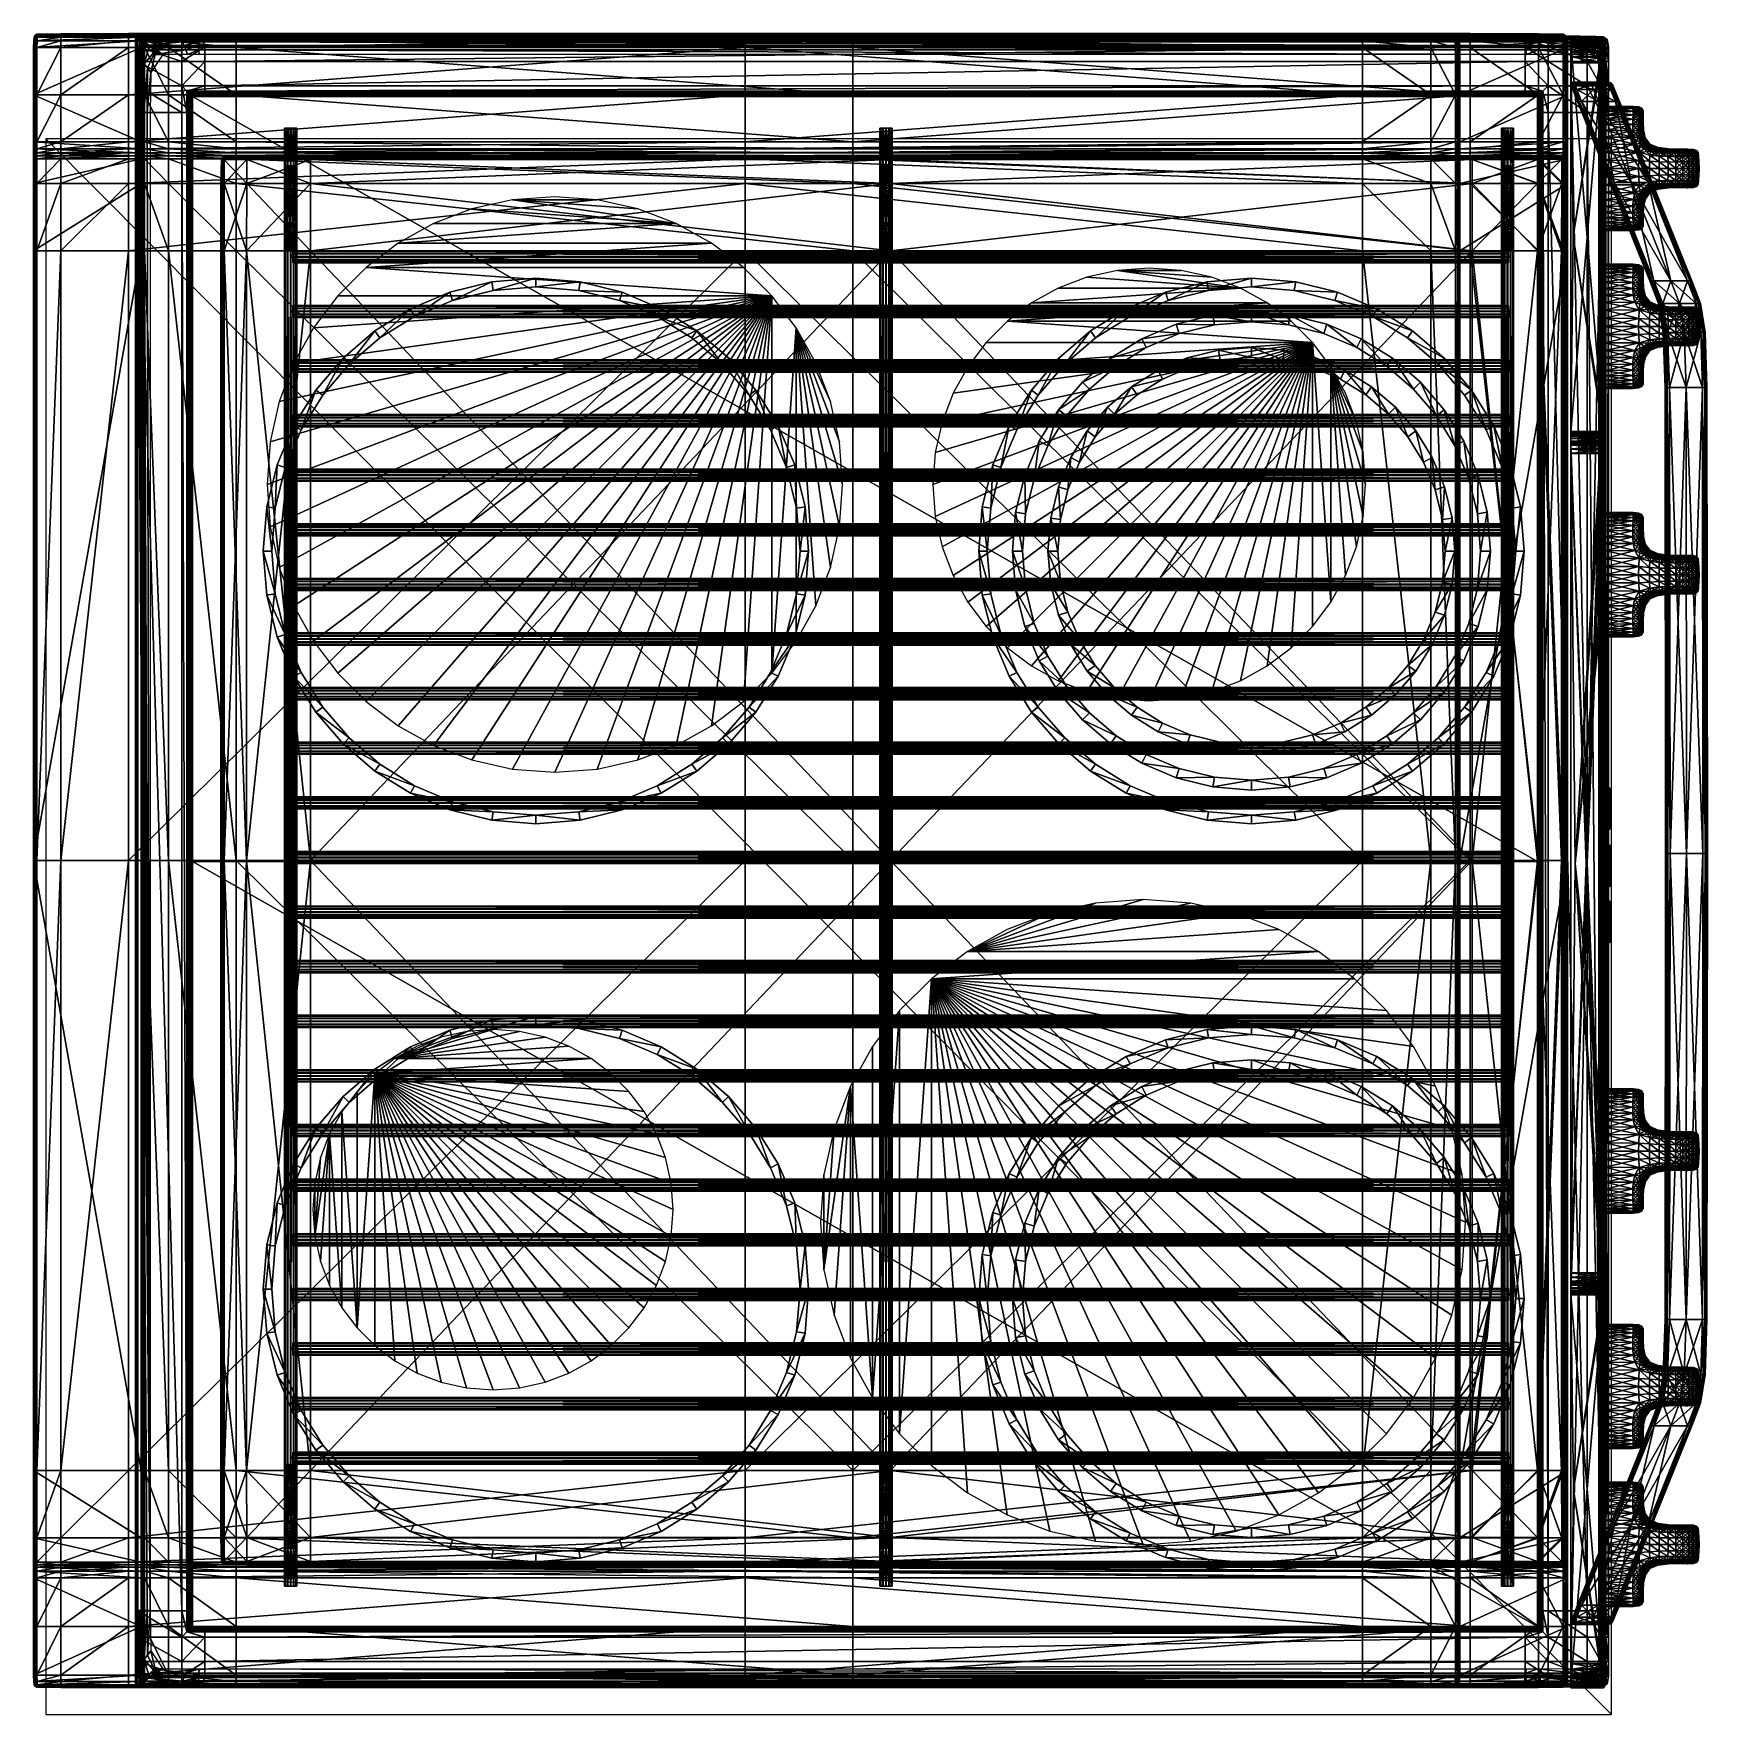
# Model space of a CAD drawing. Extents: x -126 to 505, y -323 to 311.
import ezdxf

# ---------------------------------------------------------------- set-up
doc = ezdxf.new("R2010")
doc.units = 0
doc.header["$MEASUREMENT"] = 0
doc.layers.add('D_FAUT', color=7, linetype='CONTINUOUS')

msp = doc.modelspace()

# ---------------------------------------------------------------- meshes
at = {"layer": 'D_FAUT'}
mesh = msp.add_polyface(dxfattribs=at)
corners = [(-84.48, 310.38, -384.83), (-125.11, 310.38, -394.05), (-125.74, 309.98, -394.05), (-85.11, 309.98, -384.83), (-75.47, 310.57, -384.83), (-116.1, 310.57, -394.05), (-49.93, 310.64, -384.83), (-90.57, 310.64, -394.05), (-116.09, 310.51, -404.47), (-90.57, 310.57, -404.47), (-116.06, 309.93, -408.54), (-116.07, 310.32, -408.21), (-90.57, 310.38, -408.22), (-90.57, 309.98, -408.57), (-126.12, 309.31, -394.05), (-85.49, 309.31, -384.83), (-85.11, 309.98, -384.83), (-85.11, 309.98, -384.83), (-125.74, 309.98, -394.05), (-126.31, 307.93, -394.05), (-85.67, 307.93, -384.83), (-126.37, 305.37, -394.05), (-85.74, 305.37, -384.83), (-85.67, 307.93, -236.31), (-85.74, 305.37, -236.31), (-85.67, 307.93, -225.22), (-85.74, 305.37, -225.22), (-85.67, 307.93, -219.54), (-85.67, 307.93, -220.7), (-85.74, 305.37, -220.7), (-85.74, 305.37, -219.54), (-85.74, 305.37, -47.99), (-85.67, 307.93, -47.99), (-85.67, 307.93, -195.99), (-85.74, 305.37, -195.99), (-85.67, 307.93, -212.42), (-85.74, 305.37, -218.52), (-85.67, 307.93, -218.52), (-85.74, 305.37, -212.42), (-116.07, 309.28, -408.75), (-116.06, 309.93, -408.54), (-90.57, 309.98, -408.57), (-90.57, 309.98, -408.57), (-90.57, 309.31, -408.78), (-116.09, 307.92, -408.85), (-90.57, 307.93, -408.88), (-116.1, 305.37, -408.88), (-85.74, 305.37, 124.44), (-85.67, 307.93, 124.44), (-85.67, 307.93, 123.28), (-85.74, 305.37, 100.29), (-85.67, 307.93, 100.29), (-85.67, 307.93, 125.63), (-85.74, 305.37, 125.63), (-85.67, 307.93, 129.13), (-85.74, 305.37, 129.13), (-85.67, 307.93, 204.96), (-85.67, 307.93, 137.23), (-85.74, 305.37, 137.23), (-85.74, 305.37, 204.96)]
mesh.append_faces([[corners[k] for k in face] for face in [(0, 1, 2, 2), (2, 3, 0, 0), (4, 5, 1, 1), (1, 0, 4, 4), (6, 7, 5, 5), (8, 5, 7, 7), (7, 9, 8, 8), (10, 11, 12, 12), (12, 13, 10, 10), (11, 8, 9, 9), (9, 12, 11, 11), (14, 15, 16, 16), (17, 18, 14, 14), (19, 20, 15, 15), (21, 22, 20, 20), (23, 20, 22, 22), (22, 24, 23, 23), (25, 23, 24, 24), (24, 26, 25, 25), (27, 28, 29, 29), (29, 30, 27, 27), (28, 25, 26, 26), (26, 29, 28, 28), (31, 32, 33, 33), (34, 33, 35, 35), (36, 37, 27, 27), (38, 35, 37, 37), (39, 40, 41, 41), (42, 43, 39, 39), (44, 39, 43, 43), (43, 45, 44, 44), (46, 44, 45, 45), (47, 48, 49, 49), (50, 51, 32, 32), (52, 48, 47, 47), (47, 53, 52, 52), (54, 52, 53, 53), (53, 55, 54, 54), (56, 57, 58, 58), (58, 59, 56, 56), (57, 54, 55, 55), (55, 58, 57, 57)]])
mesh = msp.add_polyface(dxfattribs=at)
corners = [(-125.01, 310.14, -408.17), (-124.97, 309.79, -408.47), (-125.38, 309.6, -408.37), (-125.56, 309.79, -408.14), (-125.09, 310.32, -404.46), (-125.7, 309.93, -404.45), (-116.07, 310.32, -408.21), (-116.06, 309.93, -408.54), (-116.09, 310.51, -404.47), (-125.11, 310.38, -394.05), (-125.74, 309.98, -394.05), (-116.1, 310.57, -394.05), (-126.06, 309.28, -404.46), (-126.12, 309.31, -394.05), (-125.74, 309.98, -394.05), (-125.74, 309.98, -394.05), (-125.7, 309.93, -404.45), (-85.49, 309.31, -384.83), (-126.31, 307.93, -394.05), (-126.24, 307.92, -404.47), (-125.56, 309.16, -408.47), (-125.89, 309.21, -408.17), (-125.56, 309.79, -408.14), (-125.56, 309.79, -408.14), (-125.7, 307.89, -408.54), (-126.06, 307.9, -408.21), (-125.7, 309.93, -404.45), (-125.7, 309.93, -404.45), (-125.56, 309.79, -408.14), (-125.74, 305.37, -408.57), (-126.12, 305.37, -408.22), (-126.31, 305.37, -404.47), (-85.67, 307.93, -384.83), (-126.37, 305.37, -394.05), (-125.74, 305.37, -408.57), (-125.7, 307.89, -408.54), (-125.09, 307.9, -408.75), (-125.11, 305.37, -408.78), (-116.09, 307.92, -408.85), (-124.97, 309.79, -408.47), (-125.01, 309.21, -408.65), (-125.56, 309.16, -408.47), (-125.56, 309.16, -408.47), (-125.38, 309.6, -408.37), (-124.97, 309.79, -408.47), (-116.06, 309.93, -408.54), (-116.07, 309.28, -408.75), (-124.97, 309.79, -408.47), (-116.06, 309.93, -408.54), (-125.7, 307.89, -408.54), (-125.7, 307.89, -408.54), (-125.56, 309.16, -408.47)]
mesh.append_faces([[corners[k] for k in face] for face in [(0, 1, 2, 2), (2, 3, 0, 0), (4, 0, 3, 3), (3, 5, 4, 4), (6, 7, 1, 1), (1, 0, 6, 6), (8, 6, 0, 0), (0, 4, 8, 8), (9, 4, 5, 5), (5, 10, 9, 9), (11, 8, 4, 4), (4, 9, 11, 11), (12, 13, 14, 14), (15, 16, 12, 12), (17, 13, 18, 18), (19, 18, 13, 13), (13, 12, 19, 19), (20, 21, 22, 22), (23, 2, 20, 20), (24, 25, 21, 21), (21, 20, 24, 24), (21, 12, 26, 26), (27, 28, 21, 21), (25, 19, 12, 12), (12, 21, 25, 25), (25, 24, 29, 29), (29, 30, 25, 25), (19, 25, 30, 30), (30, 31, 19, 19), (32, 18, 33, 33), (18, 19, 31, 31), (31, 33, 18, 18), (34, 35, 36, 36), (37, 36, 38, 38), (39, 40, 41, 41), (42, 43, 44, 44), (45, 46, 40, 40), (40, 47, 48, 48), (40, 36, 49, 49), (50, 51, 40, 40), (46, 38, 36, 36), (36, 40, 46, 46)]])
mesh = msp.add_polyface(dxfattribs=at)
corners = [(-125.11, 287.61, -408.78), (-125.11, 269.85, -408.78), (-125.74, 269.85, -408.57), (-125.74, 287.61, -408.57), (-116.1, 287.61, -408.88), (-116.1, 269.85, -408.88), (-125.74, 267.22, -408.57), (-116.1, 267.22, -408.88), (-125.11, 267.22, -408.78), (-90.57, 287.61, -408.92), (-90.57, 269.85, -408.92), (-126.12, 305.37, -408.22), (-125.74, 305.37, -408.57), (-125.74, 287.61, -408.57), (-125.74, 287.61, -408.57), (-126.12, 287.61, -408.22), (-126.31, 305.37, -404.47), (-126.31, 287.61, -404.47), (-85.74, 305.37, -384.83), (-126.37, 305.37, -394.05), (-126.37, 287.61, -394.05), (-85.74, 287.61, -384.83), (-125.11, 305.37, -408.78), (-125.11, 287.61, -408.78), (-125.74, 287.61, -408.57), (-125.74, 287.61, -408.57), (-125.74, 305.37, -408.57), (-125.09, 307.9, -408.75), (-125.74, 305.37, -408.57), (-116.1, 305.37, -408.88), (-116.1, 287.61, -408.88), (-125.11, 287.61, -408.78), (-125.11, 287.61, -408.78), (-116.09, 307.92, -408.85), (-116.1, 287.61, -408.88), (-90.57, 305.37, -408.92), (-90.57, 287.61, -408.92), (-116.1, 287.61, -408.88), (-90.57, 307.93, -408.88), (-126.12, 269.85, -408.22), (-125.74, 287.61, -408.57), (-125.74, 287.61, -408.57), (-125.74, 269.85, -408.57), (-126.12, 267.22, -408.22), (-125.74, 269.85, -408.57), (-126.31, 269.85, -404.47), (-126.31, 267.22, -404.47), (-126.37, 269.85, -394.05), (-85.74, 269.85, -384.83), (-85.74, 267.22, -384.83), (-126.37, 267.22, -394.05)]
mesh.append_faces([[corners[k] for k in face] for face in [(0, 1, 2, 2), (2, 3, 0, 0), (4, 5, 1, 1), (1, 0, 4, 4), (6, 2, 1, 1), (5, 7, 8, 8), (8, 1, 5, 5), (5, 4, 9, 9), (9, 10, 5, 5), (7, 5, 10, 10), (11, 12, 13, 13), (14, 15, 11, 11), (16, 11, 15, 15), (15, 17, 16, 16), (18, 19, 20, 20), (20, 21, 18, 18), (19, 16, 17, 17), (17, 20, 19, 19), (22, 23, 24, 24), (25, 26, 22, 22), (27, 22, 28, 28), (29, 30, 31, 31), (32, 22, 29, 29), (33, 29, 22, 22), (34, 29, 35, 35), (35, 36, 37, 37), (38, 35, 29, 29), (39, 15, 40, 40), (41, 42, 39, 39), (43, 39, 44, 44), (45, 17, 15, 15), (15, 39, 45, 45), (46, 45, 39, 39), (39, 43, 46, 46), (20, 47, 48, 48), (48, 21, 20, 20), (17, 45, 47, 47), (47, 20, 17, 17), (49, 48, 47, 47), (45, 46, 50, 50), (50, 47, 45, 45)]])
mesh = msp.add_polyface(dxfattribs=at)
corners = [(-116.1, 310.57, -394.05), (-75.47, 310.57, -384.83), (-49.93, 310.64, -384.83), (-75.47, 310.57, 137.23), (-75.47, 310.57, 204.96), (-49.93, 310.64, 204.96), (-49.93, 310.64, 137.23), (-75.47, 310.57, 129.13), (-49.93, 310.64, 129.13), (-75.47, 310.57, 124.44), (-75.47, 310.57, 125.63), (-49.93, 310.64, 125.63), (-49.93, 310.64, 124.44), (-75.47, 310.57, -195.99), (-75.47, 310.57, -47.99), (-49.93, 310.64, -47.99), (-49.93, 310.64, -195.99), (-75.47, 310.57, -212.42), (-49.93, 310.64, -212.42), (-75.47, 310.57, -219.54), (-75.47, 310.57, -218.52), (-49.93, 310.64, -218.52), (-49.93, 310.64, -219.54), (-75.47, 310.57, 123.28), (-75.47, 310.57, 124.44), (-49.93, 310.64, 124.44), (-49.93, 310.64, 124.44), (-49.93, 310.64, 123.28), (-75.47, 310.57, 116.96), (-49.93, 310.64, 116.96), (-75.47, 310.57, -47.99), (-75.47, 310.57, 100.29), (-49.93, 310.64, 100.29), (-49.93, 310.64, -47.99), (-75.47, 310.57, -47.99), (-75.44, 310.32, 281.97), (-75.46, 310.51, 279.33), (-84.46, 310.32, 279.32), (-84.38, 310.14, 281.95), (-49.93, 309.98, 282.22), (-49.93, 310.38, 281.98), (-49.93, 310.57, 279.33), (-75.47, 310.57, 271.94), (-49.93, 310.64, 271.94), (-75.47, 310.57, -220.7), (-49.93, 310.64, -220.7), (-75.47, 310.57, -225.22), (-49.93, 310.64, -225.22), (-75.47, 310.57, -236.31), (-49.93, 310.64, -236.31)]
mesh.append_faces([[corners[k] for k in face] for face in [(0, 1, 2, 2), (3, 4, 5, 5), (5, 6, 3, 3), (7, 3, 6, 6), (6, 8, 7, 7), (9, 10, 11, 11), (11, 12, 9, 9), (10, 7, 8, 8), (8, 11, 10, 10), (13, 14, 15, 15), (15, 16, 13, 13), (17, 13, 16, 16), (16, 18, 17, 17), (19, 20, 21, 21), (21, 22, 19, 19), (20, 17, 18, 18), (18, 21, 20, 20), (23, 24, 25, 25), (26, 27, 23, 23), (28, 23, 27, 27), (27, 29, 28, 28), (30, 31, 32, 32), (32, 33, 34, 34), (31, 28, 29, 29), (29, 32, 31, 31), (35, 36, 37, 37), (37, 38, 35, 35), (39, 40, 35, 35), (36, 35, 40, 40), (40, 41, 36, 36), (4, 42, 43, 43), (43, 5, 4, 4), (42, 36, 41, 41), (41, 43, 42, 42), (44, 19, 22, 22), (22, 45, 44, 44), (46, 44, 45, 45), (45, 47, 46, 46), (1, 48, 49, 49), (49, 2, 1, 1), (48, 46, 47, 47), (47, 49, 48, 48)]])
mesh = msp.add_polyface(dxfattribs=at)
corners = [(-90.57, 310.64, -394.05), (-49.93, 310.64, -384.83), (182.65, 310.64, -384.83), (142.02, 310.64, -394.05), (-90.57, 310.57, -404.47), (142.02, 310.57, -404.47), (-90.57, 309.98, -408.57), (-90.57, 310.38, -408.22), (142.02, 310.38, -408.22), (142.02, 309.98, -408.57), (-49.93, 310.64, 137.23), (-49.93, 310.64, 204.96), (182.65, 310.64, 204.96), (182.65, 310.64, 137.23), (-49.93, 310.64, 124.44), (-49.93, 310.64, 125.63), (182.65, 310.64, 125.63), (182.65, 310.64, 124.44), (-49.93, 310.64, -195.99), (-49.93, 310.64, -47.99), (182.65, 310.64, -47.99), (182.65, 310.64, -195.99), (-49.93, 310.64, -212.42), (182.65, 310.64, -212.42), (-49.93, 310.64, -219.54), (-49.93, 310.64, -218.52), (182.65, 310.64, -218.52), (182.65, 310.64, -219.54), (-49.93, 310.64, 116.96), (-49.93, 310.64, 123.28), (182.65, 310.64, 123.28), (182.65, 310.64, 116.96), (-49.93, 310.64, -47.99), (-49.93, 310.64, 100.29), (182.65, 310.64, 100.29), (182.65, 310.64, -47.99), (-49.93, 310.64, -47.99), (-49.93, 310.64, 271.94), (182.65, 310.64, 271.94), (182.65, 310.57, 279.33), (-90.57, 309.31, -408.78), (-90.57, 309.98, -408.57), (142.02, 309.98, -408.57), (142.02, 309.98, -408.57), (142.02, 309.31, -408.78), (-90.57, 307.93, -408.88), (142.02, 307.93, -408.88), (-90.57, 305.37, -408.92), (-49.93, 310.64, -220.7), (182.65, 310.64, -220.7), (-49.93, 310.64, -225.22), (182.65, 310.64, -225.22), (-49.93, 310.64, -236.31), (182.65, 310.64, -236.31)]
mesh.append_faces([[corners[k] for k in face] for face in [(0, 1, 2, 2), (2, 3, 0, 0), (4, 0, 3, 3), (3, 5, 4, 4), (6, 7, 8, 8), (8, 9, 6, 6), (7, 4, 5, 5), (5, 8, 7, 7), (10, 11, 12, 12), (12, 13, 10, 10), (14, 15, 16, 16), (16, 17, 14, 14), (18, 19, 20, 20), (20, 21, 18, 18), (22, 18, 21, 21), (21, 23, 22, 22), (24, 25, 26, 26), (26, 27, 24, 24), (25, 22, 23, 23), (23, 26, 25, 25), (28, 29, 30, 30), (30, 31, 28, 28), (32, 33, 34, 34), (34, 35, 36, 36), (33, 28, 31, 31), (31, 34, 33, 33), (11, 37, 38, 38), (38, 12, 11, 11), (39, 38, 37, 37), (40, 41, 42, 42), (43, 44, 40, 40), (45, 40, 44, 44), (44, 46, 45, 45), (47, 45, 46, 46), (48, 24, 27, 27), (27, 49, 48, 48), (50, 48, 49, 49), (49, 51, 50, 50), (1, 52, 53, 53), (53, 2, 1, 1), (52, 50, 51, 51), (51, 53, 52, 52)]])
mesh = msp.add_polyface(dxfattribs=at)
corners = [(-90.57, 269.85, -408.92), (-90.57, 287.61, -408.92), (142.02, 287.61, -408.92), (142.02, 269.85, -408.92), (-90.57, 267.22, -408.92), (142.02, 267.22, -408.92), (-90.57, 264.52, -408.92), (-90.57, 265.62, -408.92), (142.02, 265.62, -408.92), (142.02, 264.52, -408.92), (-49.93, 228.73, 282.45), (-49.93, -1.31, 282.45), (182.65, -1.31, 282.45), (182.65, 228.73, 282.45), (-90.57, 263.39, -408.92), (-90.57, 264.52, -408.92), (142.02, 264.52, -408.92), (142.02, 264.52, -408.92), (142.02, 263.39, -408.92), (-90.57, 254.16, -408.92), (142.02, 254.16, -408.92), (-90.57, -1.31, -408.92), (-90.57, 228.73, -408.92), (142.02, 228.73, -408.92), (142.02, -1.31, -408.92), (-90.57, 287.61, -408.92), (-90.57, 305.37, -408.92), (142.02, 305.37, -408.92), (-90.57, 287.61, -408.92), (142.02, 307.93, -408.88), (-46, 264.43, 116.87), (-46.01, 264.5, 100.29), (-21.96, 264.58, 100.29), (-21.96, 264.5, 116.88), (-45.97, 263.8, 123.62), (-45.98, 264.22, 122.94), (-21.96, 264.29, 122.97), (-21.96, 263.85, 123.67), (-45.98, 263.1, 124.03), (-21.96, 263.13, 124.09), (-46, 254.09, 124.23), (-21.96, 254.09, 124.3), (-46.01, 228.73, 124.3), (-21.96, 228.73, -219.17), (-21.96, 254.09, -219.12), (-46, 254.09, -219.08), (-45.97, 263.8, -218.64), (-45.98, 263.1, -218.93), (-21.96, 263.13, -218.98), (-21.96, 263.85, -218.68), (-45.98, 264.22, -218.16), (-21.96, 264.29, -218.18), (-46, 264.43, -212.33), (-21.96, 264.5, -212.33)]
mesh.append_faces([[corners[k] for k in face] for face in [(0, 1, 2, 2), (2, 3, 0, 0), (4, 0, 3, 3), (3, 5, 4, 4), (6, 7, 8, 8), (8, 9, 6, 6), (7, 4, 5, 5), (5, 8, 7, 7), (10, 11, 12, 12), (12, 13, 10, 10), (14, 15, 16, 16), (17, 18, 14, 14), (19, 14, 18, 18), (18, 20, 19, 19), (21, 22, 23, 23), (23, 24, 21, 21), (22, 19, 20, 20), (20, 23, 22, 22), (25, 26, 27, 27), (27, 2, 28, 28), (29, 27, 26, 26), (30, 31, 32, 32), (32, 33, 30, 30), (34, 35, 36, 36), (36, 37, 34, 34), (35, 30, 33, 33), (33, 36, 35, 35), (38, 34, 37, 37), (37, 39, 38, 38), (40, 38, 39, 39), (39, 41, 40, 40), (42, 40, 41, 41), (43, 44, 45, 45), (46, 47, 48, 48), (48, 49, 46, 46), (47, 45, 44, 44), (44, 48, 47, 47), (50, 46, 49, 49), (49, 51, 50, 50), (52, 50, 51, 51), (51, 53, 52, 52)]])
mesh = msp.add_polyface(dxfattribs=at)
corners = [(-87.9, 309.48, 299.09), (-87.03, 309.48, 299.09), (-87.06, 309.57, 297.73), (-87.9, 309.57, 297.73), (-87.9, 308.47, 299.78), (-87.02, 308.47, 299.78), (-87.9, 305.63, 300.01), (-87.02, 305.63, 300.01), (-87.9, 309.57, 297.73), (-87.06, 309.57, 297.73), (-87.16, 309.65, 291.36), (-87.9, 309.65, 291.36), (-87.9, 309.57, 297.73), (-86.27, 308.59, 284.09), (-85.25, 307.52, 283.94), (-84.69, 307.52, 283.94), (-86.29, 308.59, 284.09), (-82.6, 306.12, 283.87), (-87.26, 309.23, 284.33), (-86.88, 309.23, 284.33), (-87.74, 309.55, 284.85), (-87.18, 309.55, 284.85), (-87.26, 309.66, 285.83), (-87.9, 309.66, 285.83), (-87.26, 302.63, 295.67), (-87.26, 302.54, 297.01), (-87.26, 301.55, 297.68), (-87.26, 298.78, 297.9), (-87.26, 302.7, 289.45), (-87.26, 302.63, 295.67), (-87.26, 302.63, 295.67), (-87.9, 309.57, 297.73), (-85.65, 300.62, 282.19), (-86.45, 301.67, 282.33), (-84.61, 299.26, 282.12), (-86.94, 302.3, 282.57), (-87.18, 302.61, 283.08), (-87.26, 302.71, 284.04)]
mesh.append_faces([[corners[k] for k in face] for face in [(0, 1, 2, 2), (2, 3, 0, 0), (4, 5, 1, 1), (1, 0, 4, 4), (6, 7, 5, 5), (5, 4, 6, 6), (8, 9, 10, 10), (10, 11, 12, 12), (13, 14, 15, 15), (15, 16, 13, 13), (17, 15, 14, 14), (16, 18, 19, 19), (19, 13, 16, 16), (18, 20, 21, 21), (21, 19, 18, 18), (11, 10, 22, 22), (22, 23, 11, 11), (20, 23, 22, 22), (22, 21, 20, 20), (0, 3, 24, 24), (24, 25, 0, 0), (0, 25, 26, 26), (26, 4, 0, 0), (6, 4, 26, 26), (26, 27, 6, 6), (11, 28, 29, 29), (30, 31, 11, 11), (15, 32, 33, 33), (33, 16, 15, 15), (15, 17, 34, 34), (34, 32, 15, 15), (18, 16, 33, 33), (33, 35, 18, 18), (18, 35, 36, 36), (36, 20, 18, 18), (23, 37, 28, 28), (28, 11, 23, 23), (23, 20, 36, 36), (36, 37, 23, 23)]])
mesh = msp.add_polyface(dxfattribs=at)
corners = [(-87.9, 300.08, 300.01), (-87.02, 300.08, 300.01), (-87.02, 305.63, 300.01), (-87.9, 305.63, 300.01), (-87.9, 290.93, 300.01), (-87.02, 290.93, 300.01), (-87.9, 280.91, 300.01), (-87.26, 298.78, 297.9), (-87.26, 293.35, 297.9), (-80.2, 304.51, 283.84), (-77.63, 302.8, 283.84), (-82.12, 296.01, 282.09), (-83.41, 297.69, 282.09), (-84.61, 299.26, 282.12), (-87.26, 284.4, 297.9), (-87.26, 280.91, 297.9), (-68.51, 280.91, 300.01), (-68.51, 288.93, 300.01), (-70.51, 290.93, 300.01), (-70.51, 300.08, 300.01), (-70.51, 280.91, 300.01), (-87.26, 302.63, 295.67), (-87.21, 280.67, 294.81), (-87.21, 280.61, 296.06), (-87.26, 302.54, 297.01), (-87.21, 280.58, 296.72), (-87.26, 301.55, 297.68), (-87.23, 280.55, 297.29), (-87.22, 280.56, 297.05), (-87.26, 302.7, 289.45), (-87.21, 280.84, 289.04), (-87.21, 280.67, 294.81), (-87.21, 280.67, 294.81), (-87.26, 302.63, 295.67), (-86.47, 280.91, 282.44), (-86.45, 301.67, 282.33), (-85.65, 300.62, 282.19), (-85.72, 280.9, 282.3), (-83.59, 280.89, 282.19), (-84.73, 280.9, 282.22), (-87.25, 280.91, 297.73), (-86.91, 280.91, 282.66), (-86.94, 302.3, 282.57), (-87.14, 280.91, 283.14), (-87.18, 302.61, 283.08), (-87.26, 302.71, 284.04), (-87.21, 280.91, 284.03)]
mesh.append_faces([[corners[k] for k in face] for face in [(0, 1, 2, 2), (2, 3, 0, 0), (4, 5, 1, 1), (1, 0, 4, 4), (5, 4, 6, 6), (3, 7, 8, 8), (8, 0, 3, 3), (9, 10, 11, 11), (11, 12, 9, 9), (9, 12, 13, 13), (4, 0, 8, 8), (8, 14, 4, 4), (15, 6, 4, 4), (16, 17, 18, 18), (2, 1, 19, 19), (18, 19, 1, 1), (1, 5, 18, 18), (20, 18, 5, 5), (21, 22, 23, 23), (23, 24, 21, 21), (24, 23, 25, 25), (25, 26, 24, 24), (27, 8, 7, 7), (28, 7, 26, 26), (29, 30, 31, 31), (32, 33, 29, 29), (34, 35, 36, 36), (37, 36, 13, 13), (38, 12, 11, 11), (39, 13, 12, 12), (40, 14, 8, 8), (35, 34, 41, 41), (41, 42, 35, 35), (42, 41, 43, 43), (43, 44, 42, 42), (45, 46, 30, 30), (30, 29, 45, 45), (44, 43, 46, 46), (46, 45, 44, 44)]])
mesh = msp.add_polyface(dxfattribs=at)
corners = [(-63.33, 309.57, 297.72), (-70.59, 309.57, 297.73), (-70.54, 309.48, 299.09), (-63.72, 309.48, 299.09), (-70.52, 308.47, 299.78), (-62.64, 308.47, 299.77), (-70.51, 305.63, 300.01), (-63.78, 308.59, 284.09), (-70.63, 308.59, 284.09), (-70.88, 309.23, 284.33), (-63.45, 309.23, 284.33), (-70.99, 309.55, 284.85), (-64.07, 309.66, 285.83), (-71, 309.66, 285.83), (-70.81, 309.65, 291.36), (-63.7, 309.55, 284.85), (-85.25, 307.52, 283.94), (-83.93, 306.12, 283.87), (-82.6, 306.12, 283.87), (-80.76, 302.8, 283.84), (-82.39, 304.51, 283.84), (-68.97, 304.51, 283.84), (-68.27, 302.8, 283.84), (-69.63, 306.12, 283.87), (-63.35, 309.65, 291.36), (-70.59, 309.57, 297.73), (-84.61, 299.26, 282.12), (-80.2, 304.51, 283.84), (-87.03, 309.48, 299.09), (-87.06, 309.57, 297.73), (-87.02, 308.47, 299.78), (-70.51, 300.08, 300.01), (-87.02, 305.63, 300.01), (-87.06, 309.57, 297.73), (-70.59, 309.57, 297.73), (-87.16, 309.65, 291.36), (-87.06, 309.57, 297.73), (-70.19, 307.52, 283.94), (-86.27, 308.59, 284.09), (-77.63, 302.8, 283.84), (-86.88, 309.23, 284.33), (-87.18, 309.55, 284.85), (-87.26, 309.66, 285.83)]
mesh.append_faces([[corners[k] for k in face] for face in [(0, 1, 2, 2), (3, 2, 4, 4), (5, 4, 6, 6), (7, 8, 9, 9), (10, 9, 11, 11), (12, 13, 14, 14), (15, 11, 13, 13), (16, 17, 18, 18), (19, 20, 21, 21), (21, 22, 19, 19), (20, 17, 23, 23), (23, 21, 20, 20), (24, 14, 25, 25), (26, 18, 27, 27), (28, 2, 1, 1), (1, 29, 28, 28), (4, 2, 28, 28), (28, 30, 4, 4), (31, 6, 32, 32), (6, 4, 30, 30), (30, 32, 6, 6), (33, 34, 14, 14), (14, 35, 36, 36), (8, 37, 16, 16), (16, 38, 8, 8), (37, 23, 17, 17), (17, 16, 37, 37), (39, 27, 20, 20), (20, 19, 39, 39), (27, 18, 17, 17), (17, 20, 27, 27), (9, 8, 38, 38), (38, 40, 9, 9), (11, 9, 40, 40), (40, 41, 11, 11), (35, 14, 13, 13), (13, 42, 35, 35), (13, 11, 41, 41), (41, 42, 13, 13)]])
mesh = msp.add_polyface(dxfattribs=at)
corners = [(-85.67, 307.93, -220.7), (-85.67, 307.93, -219.54), (-85.49, 309.31, -219.54), (-85.49, 309.31, -220.7), (-85.67, 307.93, -225.22), (-85.49, 309.31, -225.22), (-85.67, 307.93, -384.83), (-85.67, 307.93, -236.31), (-85.49, 309.31, -236.31), (-85.49, 309.31, -384.83), (-85.49, 309.31, -195.99), (-85.67, 307.93, -195.99), (-85.67, 307.93, -47.99), (-85.49, 309.31, -47.99), (-85.49, 309.31, -212.42), (-85.67, 307.93, -212.42), (-85.67, 307.93, -218.52), (-85.49, 309.31, -218.52), (-85.11, 305.37, 282.22), (-85.06, 307.89, 282.2), (-85.43, 307.9, 281.97), (-85.49, 305.37, 281.98), (-85.61, 307.92, 279.33), (-85.26, 309.21, 281.95), (-85.06, 307.89, 282.2), (-85.06, 307.89, 282.2), (-84.93, 309.16, 282.15), (-85.43, 309.28, 279.32), (-85.67, 307.93, 271.94), (-85.49, 309.31, 271.94), (-85.49, 309.31, 204.96), (-85.67, 307.93, 204.96), (-85.74, 305.37, 271.94), (-85.67, 305.37, 279.33), (-85.74, 305.37, 123.28), (-85.67, 307.93, 123.28), (-85.67, 307.93, 116.96), (-85.49, 309.31, 123.28), (-85.67, 307.93, 124.44), (-85.49, 309.31, 116.96), (-85.67, 307.93, 100.29), (-85.49, 309.31, 100.29), (-85.74, 305.37, 116.96), (-85.67, 307.93, 137.23), (-85.49, 309.31, 137.23), (-85.67, 307.93, 129.13), (-85.49, 309.31, 129.13), (-85.67, 307.93, 125.63), (-85.49, 309.31, 125.63), (-85.49, 309.31, 124.44)]
mesh.append_faces([[corners[k] for k in face] for face in [(0, 1, 2, 2), (2, 3, 0, 0), (4, 0, 3, 3), (3, 5, 4, 4), (6, 7, 8, 8), (8, 9, 6, 6), (7, 4, 5, 5), (5, 8, 7, 7), (10, 11, 12, 12), (12, 13, 10, 10), (14, 15, 11, 11), (11, 10, 14, 14), (16, 17, 2, 2), (2, 1, 16, 16), (15, 14, 17, 17), (17, 16, 15, 15), (18, 19, 20, 20), (21, 20, 22, 22), (23, 20, 24, 24), (25, 26, 23, 23), (27, 22, 20, 20), (20, 23, 27, 27), (28, 29, 30, 30), (30, 31, 28, 28), (22, 27, 29, 29), (29, 28, 22, 22), (32, 28, 31, 31), (33, 22, 28, 28), (34, 35, 36, 36), (37, 35, 38, 38), (39, 36, 35, 35), (13, 12, 40, 40), (41, 40, 36, 36), (42, 36, 40, 40), (43, 31, 30, 30), (30, 44, 43, 43), (45, 43, 44, 44), (44, 46, 45, 45), (38, 47, 48, 48), (48, 49, 38, 38), (47, 45, 46, 46), (46, 48, 47, 47)]])
mesh = msp.add_polyface(dxfattribs=at)
corners = [(-85.74, 269.85, 116.96), (-85.74, 287.61, 116.96), (-85.74, 287.61, 100.29), (-85.74, 305.37, -195.99), (-85.74, 287.61, -195.99), (-85.74, 287.61, -47.99), (-85.74, 305.37, -47.99), (-85.67, 307.93, -195.99), (-85.67, 307.93, -212.42), (-85.74, 305.37, -212.42), (-85.67, 307.93, -219.54), (-85.74, 305.37, -219.54), (-85.74, 305.37, -218.52), (-85.67, 307.93, -218.52), (-85.49, 305.37, 281.98), (-85.49, 287.61, 281.98), (-85.11, 287.61, 282.22), (-85.11, 287.61, 282.22), (-85.11, 305.37, 282.22), (-85.43, 307.9, 281.97), (-85.11, 305.37, 282.22), (-85.67, 305.37, 279.33), (-85.67, 287.61, 279.33), (-85.61, 307.92, 279.33), (-85.74, 287.61, 271.94), (-85.74, 305.37, 271.94), (-85.74, 305.37, 204.96), (-85.74, 287.61, 204.96), (-85.67, 307.93, 204.96), (-85.67, 307.93, 271.94), (-85.74, 305.37, 123.28), (-85.74, 287.61, 123.28), (-85.74, 287.61, 124.44), (-85.74, 305.37, 124.44), (-85.67, 307.93, 123.28), (-85.74, 305.37, 116.96), (-85.67, 307.93, 116.96), (-85.74, 305.37, 100.29), (-85.67, 307.93, -47.99), (-85.67, 307.93, 100.29), (-85.74, 269.85, 129.13), (-85.74, 287.61, 129.13), (-85.74, 287.61, 125.63), (-85.74, 269.85, 204.96), (-85.74, 287.61, 137.23), (-85.74, 269.85, 137.23), (-85.74, 305.37, 125.63), (-85.74, 305.37, 129.13), (-85.74, 305.37, 137.23)]
mesh.append_faces([[corners[k] for k in face] for face in [(0, 1, 2, 2), (3, 4, 5, 5), (5, 6, 3, 3), (7, 3, 6, 6), (8, 9, 3, 3), (10, 11, 12, 12), (13, 12, 9, 9), (14, 15, 16, 16), (17, 18, 14, 14), (19, 14, 20, 20), (21, 22, 15, 15), (15, 14, 21, 21), (23, 21, 14, 14), (24, 25, 26, 26), (26, 27, 24, 24), (22, 21, 25, 25), (25, 24, 22, 22), (28, 26, 25, 25), (29, 25, 21, 21), (30, 31, 32, 32), (32, 33, 30, 30), (34, 30, 33, 33), (35, 1, 31, 31), (31, 30, 35, 35), (36, 35, 30, 30), (2, 37, 6, 6), (6, 5, 2, 2), (1, 35, 37, 37), (37, 2, 1, 1), (38, 6, 37, 37), (39, 37, 35, 35), (40, 41, 42, 42), (43, 27, 44, 44), (45, 44, 41, 41), (46, 33, 32, 32), (32, 42, 46, 46), (47, 46, 42, 42), (42, 41, 47, 47), (26, 48, 44, 44), (44, 27, 26, 26), (48, 47, 41, 41), (41, 44, 48, 48)]])
mesh = msp.add_polyface(dxfattribs=at)
corners = [(-85.74, 287.61, -195.99), (-85.74, 269.85, -195.99), (-85.74, 269.85, -47.99), (-85.74, 287.61, -212.42), (-85.74, 269.85, -212.42), (-85.74, 267.22, -212.42), (-85.74, 267.22, -195.99), (-85.74, 269.85, -218.52), (-85.74, 287.61, -218.52), (-85.74, 287.61, -219.54), (-85.74, 269.85, -219.54), (-85.74, 267.22, -218.52), (-85.74, 305.37, -236.31), (-85.74, 305.37, -384.83), (-85.74, 287.61, -384.83), (-85.74, 287.61, -236.31), (-85.74, 305.37, -225.22), (-85.74, 287.61, -225.22), (-85.74, 305.37, -219.54), (-85.74, 305.37, -220.7), (-85.74, 287.61, -220.7), (-85.74, 305.37, -212.42), (-85.74, 305.37, -195.99), (-85.74, 305.37, -218.52), (-85.74, 269.85, -220.7), (-85.74, 269.85, -225.22), (-85.74, 267.22, -220.7), (-85.74, 267.22, -219.54), (-85.74, 267.22, -225.22), (-85.74, 269.85, -384.83), (-85.74, 269.85, -236.31), (-85.74, 267.22, -384.83), (-85.74, 267.22, -236.31)]
mesh.append_faces([[corners[k] for k in face] for face in [(0, 1, 2, 2), (3, 4, 1, 1), (1, 0, 3, 3), (4, 5, 6, 6), (6, 1, 4, 4), (7, 8, 9, 9), (9, 10, 7, 7), (11, 7, 10, 10), (4, 3, 8, 8), (8, 7, 4, 4), (5, 4, 7, 7), (7, 11, 5, 5), (12, 13, 14, 14), (14, 15, 12, 12), (16, 12, 15, 15), (15, 17, 16, 16), (18, 19, 20, 20), (20, 9, 18, 18), (19, 16, 17, 17), (17, 20, 19, 19), (21, 3, 0, 0), (0, 22, 21, 21), (8, 23, 18, 18), (18, 9, 8, 8), (3, 21, 23, 23), (23, 8, 3, 3), (24, 10, 9, 9), (9, 20, 24, 24), (25, 24, 20, 20), (20, 17, 25, 25), (26, 27, 10, 10), (10, 24, 26, 26), (28, 26, 24, 24), (24, 25, 28, 28), (29, 30, 15, 15), (15, 14, 29, 29), (31, 32, 30, 30), (30, 29, 31, 31), (30, 25, 17, 17), (17, 15, 30, 30), (32, 28, 25, 25), (25, 30, 32, 32)]])
mesh = msp.add_polyface(dxfattribs=at)
corners = [(-85.49, 309.31, -220.7), (-85.49, 309.31, -219.54), (-85.11, 309.98, -219.54), (-85.11, 309.98, -220.7), (-85.49, 309.31, -225.22), (-85.11, 309.98, -225.22), (-85.49, 309.31, -384.83), (-85.49, 309.31, -236.31), (-85.11, 309.98, -236.31), (-85.11, 309.98, -384.83), (-85.11, 309.98, -195.99), (-85.49, 309.31, -195.99), (-85.49, 309.31, -47.99), (-85.11, 309.98, -47.99), (-85.11, 309.98, -195.99), (-85.11, 309.98, -212.42), (-85.49, 309.31, -212.42), (-85.11, 309.98, -195.99), (-85.11, 309.98, -212.42), (-85.49, 309.31, -218.52), (-85.11, 309.98, -218.52), (-85.11, 309.98, -212.42), (-85.11, 309.98, -218.52), (-85.11, 309.98, -218.52), (-85.06, 309.93, 279.32), (-85.43, 309.28, 279.32), (-85.26, 309.21, 281.95), (-84.93, 309.79, 281.93), (-85.06, 309.93, 279.32), (-85.49, 309.31, 271.94), (-85.11, 309.98, 271.94), (-85.11, 309.98, 204.96), (-85.11, 309.98, 204.96), (-85.49, 309.31, 204.96), (-85.06, 309.93, 279.32), (-85.11, 309.98, 271.94), (-85.11, 309.98, 271.94), (-85.11, 309.98, 123.28), (-85.49, 309.31, 123.28), (-85.49, 309.31, 124.44), (-85.11, 309.98, 124.44), (-85.11, 309.98, 116.96), (-85.49, 309.31, 116.96), (-85.67, 307.93, 124.44), (-85.67, 307.93, 123.28), (-85.49, 309.31, 100.29), (-85.11, 309.98, 100.29), (-85.11, 309.98, -47.99), (-85.11, 309.98, -47.99), (-85.67, 307.93, 100.29), (-85.67, 307.93, 116.96), (-85.49, 309.31, 137.23), (-85.11, 309.98, 204.96), (-85.11, 309.98, 204.96), (-85.11, 309.98, 137.23), (-85.49, 309.31, 129.13), (-85.11, 309.98, 137.23), (-85.11, 309.98, 137.23), (-85.11, 309.98, 129.13), (-85.49, 309.31, 125.63), (-85.11, 309.98, 125.63), (-85.11, 309.98, 125.63), (-85.11, 309.98, 124.44), (-85.11, 309.98, 129.13), (-85.11, 309.98, 129.13), (-85.11, 309.98, 125.63)]
mesh.append_faces([[corners[k] for k in face] for face in [(0, 1, 2, 2), (2, 3, 0, 0), (4, 0, 3, 3), (3, 5, 4, 4), (6, 7, 8, 8), (8, 9, 6, 6), (7, 4, 5, 5), (5, 8, 7, 7), (10, 11, 12, 12), (12, 13, 14, 14), (15, 16, 11, 11), (11, 17, 18, 18), (19, 20, 2, 2), (2, 1, 19, 19), (16, 21, 22, 22), (23, 19, 16, 16), (24, 25, 26, 26), (26, 27, 28, 28), (29, 30, 31, 31), (32, 33, 29, 29), (25, 34, 35, 35), (36, 29, 25, 25), (37, 38, 39, 39), (39, 40, 37, 37), (41, 42, 38, 38), (38, 37, 41, 41), (43, 39, 38, 38), (44, 38, 42, 42), (45, 46, 47, 47), (48, 12, 45, 45), (49, 45, 12, 12), (42, 41, 46, 46), (46, 45, 42, 42), (50, 42, 45, 45), (51, 33, 52, 52), (53, 54, 51, 51), (55, 51, 56, 56), (57, 58, 55, 55), (39, 59, 60, 60), (61, 62, 39, 39), (59, 55, 63, 63), (64, 65, 59, 59)]])
mesh = msp.add_polyface(dxfattribs=at)
corners = [(-84.75, 309.6, 282.08), (-84.93, 309.16, 282.15), (-84.38, 309.21, 282.27), (-84.46, 307.9, 282.34), (-85.06, 307.89, 282.2), (-84.33, 309.79, 282.15), (-75.44, 309.28, 282.34), (-75.46, 307.92, 282.4), (-84.48, 287.61, 282.36), (-84.48, 305.37, 282.36), (-85.11, 305.37, 282.22), (-85.11, 287.61, 282.22), (-75.47, 287.61, 282.43), (-75.47, 305.37, 282.43), (-49.93, 287.61, 282.45), (-49.93, 305.37, 282.45), (-49.93, 307.93, 282.43), (-49.93, 309.31, 282.36), (-84.48, 269.85, 282.36), (-84.48, 287.61, 282.36), (-85.11, 287.61, 282.22), (-85.11, 287.61, 282.22), (-85.11, 269.85, 282.22), (-84.48, 267.22, 282.36), (-85.11, 269.85, 282.22), (-85.11, 269.85, 282.22), (-85.11, 267.22, 282.22), (-75.47, 269.85, 282.43), (-75.47, 287.61, 282.43), (-84.48, 287.61, 282.36), (-84.48, 287.61, 282.36), (-75.47, 267.22, 282.43), (-84.48, 264.52, 282.36), (-84.48, 265.62, 282.36), (-85.11, 265.62, 282.22), (-75.47, 264.52, 282.43), (-75.47, 265.62, 282.43), (-85.11, 267.22, 282.22), (-85.11, 267.22, 282.22), (-85.11, 265.62, 282.22), (-49.93, 264.52, 282.45), (-49.93, 265.62, 282.45), (-49.93, 267.22, 282.45), (-75.47, 287.61, 282.43), (-49.93, 269.85, 282.45), (-49.93, 287.61, 282.45), (-75.47, 287.61, 282.43), (-84.93, 309.79, 281.93), (-85.26, 309.21, 281.95), (-84.93, 309.16, 282.15)]
mesh.append_faces([[corners[k] for k in face] for face in [(0, 1, 2, 2), (3, 2, 1, 1), (1, 4, 3, 3), (5, 2, 6, 6), (7, 6, 2, 2), (2, 3, 7, 7), (8, 9, 10, 10), (10, 11, 8, 8), (12, 13, 9, 9), (9, 8, 12, 12), (9, 3, 4, 4), (4, 10, 9, 9), (13, 7, 3, 3), (3, 9, 13, 13), (13, 12, 14, 14), (14, 15, 13, 13), (7, 13, 15, 15), (15, 16, 7, 7), (6, 7, 16, 16), (16, 17, 6, 6), (18, 19, 20, 20), (21, 22, 18, 18), (23, 18, 24, 24), (25, 26, 23, 23), (27, 28, 29, 29), (30, 18, 27, 27), (31, 27, 18, 18), (18, 23, 31, 31), (32, 33, 34, 34), (35, 36, 33, 33), (33, 23, 37, 37), (38, 39, 33, 33), (36, 31, 23, 23), (23, 33, 36, 36), (40, 41, 36, 36), (31, 36, 41, 41), (41, 42, 31, 31), (43, 27, 44, 44), (44, 45, 46, 46), (27, 31, 42, 42), (42, 44, 27, 27), (47, 48, 49, 49)]])
mesh = msp.add_polyface(dxfattribs=at)
corners = [(-75.47, 310.57, 125.63), (-75.47, 310.57, 124.44), (-84.48, 310.38, 124.44), (-84.48, 310.38, 125.63), (-75.47, 310.57, 129.13), (-84.48, 310.38, 129.13), (-75.47, 310.57, 204.96), (-75.47, 310.57, 137.23), (-84.48, 310.38, 137.23), (-84.48, 310.38, 204.96), (-75.47, 310.57, -218.52), (-75.47, 310.57, -219.54), (-84.48, 310.38, -219.54), (-84.48, 310.38, -218.52), (-75.47, 310.57, -212.42), (-84.48, 310.38, -212.42), (-75.47, 310.57, -47.99), (-75.47, 310.57, -195.99), (-84.48, 310.38, -195.99), (-84.48, 310.38, -47.99), (-85.11, 309.98, -212.42), (-84.48, 310.38, 100.29), (-84.48, 310.38, -47.99), (-85.11, 309.98, -47.99), (-75.47, 310.57, 100.29), (-75.47, 310.57, -47.99), (-84.48, 310.38, -47.99), (-84.48, 310.38, -47.99), (-75.47, 310.57, 116.96), (-84.48, 310.38, 116.96), (-75.47, 310.57, 124.44), (-75.47, 310.57, 123.28), (-84.48, 310.38, 123.28), (-84.48, 310.38, 124.44), (-75.47, 310.57, 124.44), (-85.11, 309.98, 116.96), (-84.48, 310.38, 271.94), (-85.11, 309.98, 204.96), (-75.47, 310.57, 271.94), (-75.46, 310.51, 279.33), (-84.46, 310.32, 279.32), (-84.48, 310.38, -236.31), (-84.48, 310.38, -384.83), (-85.11, 309.98, -384.83), (-75.47, 310.57, -236.31), (-75.47, 310.57, -384.83), (-75.47, 310.57, -225.22), (-84.48, 310.38, -225.22), (-75.47, 310.57, -220.7), (-84.48, 310.38, -220.7), (-85.11, 309.98, -225.22)]
mesh.append_faces([[corners[k] for k in face] for face in [(0, 1, 2, 2), (2, 3, 0, 0), (4, 0, 3, 3), (3, 5, 4, 4), (6, 7, 8, 8), (8, 9, 6, 6), (7, 4, 5, 5), (5, 8, 7, 7), (10, 11, 12, 12), (12, 13, 10, 10), (14, 10, 13, 13), (13, 15, 14, 14), (16, 17, 18, 18), (18, 19, 16, 16), (18, 15, 20, 20), (17, 14, 15, 15), (15, 18, 17, 17), (21, 22, 23, 23), (24, 25, 26, 26), (27, 21, 24, 24), (28, 24, 21, 21), (21, 29, 28, 28), (30, 31, 32, 32), (32, 33, 34, 34), (32, 29, 35, 35), (31, 28, 29, 29), (29, 32, 31, 31), (36, 9, 37, 37), (38, 6, 9, 9), (9, 36, 38, 38), (39, 38, 36, 36), (36, 40, 39, 39), (41, 42, 43, 43), (44, 45, 42, 42), (42, 41, 44, 44), (46, 44, 41, 41), (41, 47, 46, 46), (11, 48, 49, 49), (49, 12, 11, 11), (49, 47, 50, 50), (48, 46, 47, 47), (47, 49, 48, 48)]])
mesh = msp.add_polyface(dxfattribs=at)
corners = [(-84.38, 309.21, 282.27), (-84.33, 309.79, 282.15), (-84.75, 309.6, 282.08), (-75.44, 309.28, 282.34), (-75.43, 309.93, 282.2), (-49.93, 309.31, 282.36), (-49.93, 309.98, 282.22), (-84.48, 310.38, 125.63), (-84.48, 310.38, 124.44), (-85.11, 309.98, 124.44), (-85.11, 309.98, 125.63), (-84.48, 310.38, 129.13), (-85.11, 309.98, 129.13), (-84.48, 310.38, 204.96), (-84.48, 310.38, 137.23), (-85.11, 309.98, 137.23), (-85.11, 309.98, 204.96), (-84.48, 310.38, -218.52), (-84.48, 310.38, -219.54), (-85.11, 309.98, -219.54), (-85.11, 309.98, -219.54), (-85.11, 309.98, -218.52), (-84.48, 310.38, -212.42), (-85.11, 309.98, -212.42), (-84.48, 310.38, -47.99), (-84.48, 310.38, -195.99), (-85.11, 309.98, -195.99), (-85.11, 309.98, -47.99), (-85.11, 309.98, -47.99), (-85.11, 309.98, 100.29), (-84.48, 310.38, 100.29), (-84.48, 310.38, 116.96), (-85.11, 309.98, 116.96), (-84.48, 310.38, 124.44), (-84.48, 310.38, 123.28), (-85.11, 309.98, 123.28), (-85.11, 309.98, 124.44), (-84.48, 310.38, 124.44), (-85.11, 309.98, 271.94), (-84.48, 310.38, 271.94), (-84.46, 310.32, 279.32), (-85.06, 309.93, 279.32), (-84.33, 309.79, 282.15), (-84.38, 310.14, 281.95), (-84.93, 309.79, 281.93), (-84.75, 309.6, 282.08), (-84.33, 309.79, 282.15), (-75.43, 309.93, 282.2), (-75.44, 310.32, 281.97), (-84.33, 309.79, 282.15), (-75.43, 309.93, 282.2), (-75.43, 309.93, 282.2), (-49.93, 309.98, 282.22), (-84.93, 309.16, 282.15), (-84.75, 309.6, 282.08), (-84.93, 309.79, 281.93), (-85.11, 309.98, -384.83), (-85.11, 309.98, -236.31), (-84.48, 310.38, -236.31), (-84.48, 310.38, -225.22), (-85.11, 309.98, -236.31), (-85.11, 309.98, -236.31), (-85.11, 309.98, -225.22), (-84.48, 310.38, -220.7), (-85.11, 309.98, -220.7), (-85.11, 309.98, -220.7), (-85.11, 309.98, -219.54), (-85.11, 309.98, -225.22), (-85.11, 309.98, -220.7)]
mesh.append_faces([[corners[k] for k in face] for face in [(0, 1, 2, 2), (3, 4, 1, 1), (4, 3, 5, 5), (5, 6, 4, 4), (7, 8, 9, 9), (9, 10, 7, 7), (11, 7, 10, 10), (10, 12, 11, 11), (13, 14, 15, 15), (15, 16, 13, 13), (14, 11, 12, 12), (12, 15, 14, 14), (17, 18, 19, 19), (20, 21, 17, 17), (22, 17, 21, 21), (21, 23, 22, 22), (24, 25, 26, 26), (26, 27, 24, 24), (23, 26, 25, 25), (28, 29, 30, 30), (31, 30, 29, 29), (29, 32, 31, 31), (33, 34, 35, 35), (35, 36, 37, 37), (32, 35, 34, 34), (16, 38, 39, 39), (40, 39, 38, 38), (38, 41, 40, 40), (42, 43, 44, 44), (44, 45, 46, 46), (47, 48, 43, 43), (43, 49, 50, 50), (43, 40, 41, 41), (41, 44, 43, 43), (48, 51, 52, 52), (53, 54, 55, 55), (56, 57, 58, 58), (59, 58, 60, 60), (61, 62, 59, 59), (18, 63, 64, 64), (65, 66, 18, 18), (67, 68, 63, 63)]])
mesh = msp.add_polyface(dxfattribs=at)
corners = [(-70.54, 309.48, 299.09), (-63.72, 309.48, 299.09), (-63.33, 309.57, 297.72), (-70.52, 308.47, 299.78), (-62.64, 308.47, 299.77), (-70.51, 300.08, 300.01), (-61.76, 300.08, 300), (-61.78, 305.63, 300), (-70.51, 305.63, 300.01), (-70.88, 309.23, 284.33), (-63.45, 309.23, 284.33), (-63.78, 308.59, 284.09), (-70.99, 309.55, 284.85), (-63.7, 309.55, 284.85), (-70.81, 309.65, 291.36), (-63.35, 309.65, 291.36), (-64.07, 309.66, 285.83), (-71, 309.66, 285.83), (-70.51, 290.93, 300.01), (-61.76, 290.93, 300), (-61.76, 300.08, 300), (-61.76, 300.08, 300), (-64.07, 307.52, 283.94), (-70.19, 307.52, 283.94), (-70.63, 308.59, 284.09), (-64.11, 306.12, 283.87), (-69.63, 306.12, 283.87), (-70.59, 309.57, 297.73), (-63.33, 309.57, 297.72), (-68.27, 302.8, 283.84), (-68.97, 304.51, 283.84), (-64.03, 304.51, 283.84), (-63.88, 302.8, 283.84), (-68.51, 288.93, 300.01), (-61.76, 288.93, 300), (-68.1, 288.51, 299.93), (-67.66, 288.08, 299.76), (-61.76, 288.08, 299.76), (-61.76, 288.51, 299.92), (-61.76, 287.73, 299.53), (437.09, 309.57, 297.57), (437.83, 309.48, 298.89), (437.04, 308.47, 299.56), (435.48, 308.58, 284.09), (435.08, 309.22, 284.33), (435.92, 309.65, 285.83), (435.38, 309.54, 284.85), (435.96, 307.51, 283.94), (436.26, 306.11, 283.87), (436.7, 302.79, 283.84), (436.5, 304.51, 283.84), (436.2, 309.64, 291.34)]
mesh.append_faces([[corners[k] for k in face] for face in [(0, 1, 2, 2), (3, 4, 1, 1), (5, 6, 7, 7), (7, 8, 5, 5), (8, 7, 4, 4), (9, 10, 11, 11), (12, 13, 10, 10), (14, 15, 16, 16), (17, 16, 13, 13), (18, 19, 20, 20), (21, 5, 18, 18), (11, 22, 23, 23), (23, 24, 11, 11), (22, 25, 26, 26), (26, 23, 22, 22), (27, 28, 15, 15), (29, 30, 31, 31), (31, 32, 29, 29), (30, 26, 25, 25), (25, 31, 30, 30), (19, 18, 33, 33), (33, 34, 19, 19), (35, 36, 37, 37), (37, 38, 35, 35), (39, 37, 36, 36), (33, 35, 38, 38), (38, 34, 33, 33), (40, 2, 1, 1), (41, 1, 4, 4), (42, 4, 7, 7), (43, 11, 10, 10), (44, 10, 13, 13), (45, 16, 15, 15), (46, 13, 16, 16), (47, 22, 11, 11), (48, 25, 22, 22), (49, 32, 31, 31), (50, 31, 25, 25), (51, 15, 2, 2)]])
mesh = msp.add_polyface(dxfattribs=at)
corners = [(436.26, 286.87, 297.84), (436.26, 286.87, 297.35), (440.95, 286.87, 297.35), (440.95, 286.87, 297.84), (441.81, 287.73, 299.31), (436.26, 287.73, 299.31), (436.26, 287.37, 298.97), (441.21, 287.13, 298.64), (436.26, 287.13, 298.64), (436.26, 286.95, 298.23), (442.59, 288.51, 299.7), (436.26, 288.51, 299.7), (436.26, 288.08, 299.54), (441.03, 286.95, 298.23), (442.16, 288.08, 299.53), (441.44, 287.37, 298.97), (443, 288.93, 299.78), (436.26, 288.93, 299.78), (-63.72, 309.48, 299.09), (437.83, 309.48, 298.89), (437.09, 309.57, 297.57), (-62.64, 308.47, 299.77), (437.04, 308.47, 299.56), (-61.76, 300.08, 300), (436.26, 300.08, 299.78), (436.28, 305.63, 299.78), (-61.78, 305.63, 300), (-63.45, 309.23, 284.33), (435.08, 309.22, 284.33), (435.48, 308.58, 284.09), (-63.7, 309.55, 284.85), (435.38, 309.54, 284.85), (-63.35, 309.65, 291.36), (436.2, 309.64, 291.34), (435.92, 309.65, 285.83), (-64.07, 309.66, 285.83), (-61.76, 290.93, 300), (436.26, 290.93, 299.78), (-63.78, 308.59, 284.09), (435.96, 307.51, 283.94), (-64.07, 307.52, 283.94), (436.26, 306.11, 283.87), (-64.03, 304.51, 283.84), (436.5, 304.51, 283.84), (436.7, 302.79, 283.84), (-64.11, 306.12, 283.87), (-63.33, 309.57, 297.72), (-61.76, 288.93, 300), (-61.77, 286.87, 297.57), (-61.76, 287.73, 299.53), (-61.76, 287.37, 299.19), (-61.77, 286.95, 298.45), (-61.76, 288.51, 299.92), (-61.76, 288.08, 299.76), (-61.77, 286.87, 298.06), (-61.76, 287.13, 298.86)]
mesh.append_faces([[corners[k] for k in face] for face in [(0, 1, 2, 2), (2, 3, 0, 0), (4, 5, 6, 6), (7, 8, 9, 9), (10, 11, 12, 12), (13, 9, 0, 0), (14, 12, 5, 5), (15, 6, 8, 8), (16, 17, 11, 11), (18, 19, 20, 20), (21, 22, 19, 19), (23, 24, 25, 25), (25, 26, 23, 23), (26, 25, 22, 22), (27, 28, 29, 29), (30, 31, 28, 28), (32, 33, 34, 34), (35, 34, 31, 31), (36, 37, 24, 24), (24, 23, 36, 36), (38, 29, 39, 39), (40, 39, 41, 41), (42, 43, 44, 44), (45, 41, 43, 43), (46, 20, 33, 33), (37, 36, 47, 47), (47, 17, 37, 37), (48, 1, 0, 0), (5, 49, 50, 50), (50, 6, 5, 5), (51, 9, 8, 8), (11, 52, 53, 53), (53, 12, 11, 11), (54, 0, 9, 9), (12, 53, 49, 49), (49, 5, 12, 12), (55, 8, 6, 6), (17, 47, 52, 52), (52, 11, 17, 17)]])
mesh = msp.add_polyface(dxfattribs=at)
corners = [(-49.93, 305.37, 282.45), (-49.93, 287.61, 282.45), (182.65, 287.61, 282.45), (182.65, 305.37, 282.45), (-49.93, 307.93, 282.43), (182.65, 307.93, 282.43), (-49.93, 309.98, 282.22), (-49.93, 309.31, 282.36), (182.65, 309.31, 282.36), (182.65, 309.98, 282.22), (-49.93, 310.64, 129.13), (-49.93, 310.64, 137.23), (182.65, 310.64, 137.23), (182.65, 310.64, 129.13), (-49.93, 310.64, 125.63), (182.65, 310.64, 125.63), (-49.93, 310.64, 123.28), (-49.93, 310.64, 124.44), (182.65, 310.64, 124.44), (182.65, 310.64, 124.44), (182.65, 310.64, 123.28), (-49.93, 310.38, 281.98), (-49.93, 309.98, 282.22), (182.65, 309.98, 282.22), (182.65, 309.98, 282.22), (182.65, 310.38, 281.98), (-49.93, 310.57, 279.33), (182.65, 310.57, 279.33), (-49.93, 310.64, 271.94), (374.9, 310.64, -394.05), (142.02, 310.64, -394.05), (182.65, 310.64, -384.83), (374.9, 310.57, -404.47), (142.02, 310.57, -404.47), (374.9, 309.98, -408.57), (142.02, 309.98, -408.57), (142.02, 310.38, -408.22), (374.9, 310.38, -408.22), (374.9, 309.31, -408.78), (142.02, 309.31, -408.78), (142.02, 309.98, -408.57), (374.9, 307.93, -408.88), (142.02, 307.93, -408.88), (374.9, 287.61, -408.92), (142.02, 287.61, -408.92), (142.02, 305.37, -408.92), (374.9, 305.37, -408.92), (415.53, 310.64, -220.7), (182.65, 310.64, -220.7), (182.65, 310.64, -219.54), (415.53, 310.64, -225.22), (182.65, 310.64, -225.22), (415.53, 310.64, -236.31), (182.65, 310.64, -236.31), (415.53, 310.64, -212.42), (182.65, 310.64, -212.42), (182.65, 310.64, -195.99), (415.53, 310.64, -219.54), (182.65, 310.64, -218.52), (-49.93, 265.62, 282.45), (-49.93, 264.52, 282.45), (182.65, 264.52, 282.45), (182.65, 264.52, 282.45), (182.65, 265.62, 282.45), (-49.93, 267.22, 282.45), (182.65, 267.22, 282.45), (-49.93, 287.61, 282.45), (-49.93, 269.85, 282.45), (182.65, 269.85, 282.45), (-49.93, 287.61, 282.45), (196.87, 264.58, -47.99), (196.87, 264.58, 100.29), (-21.96, 264.58, 100.29), (196.87, 264.58, -195.99), (-21.96, 264.58, -47.99)]
mesh.append_faces([[corners[k] for k in face] for face in [(0, 1, 2, 2), (2, 3, 0, 0), (4, 0, 3, 3), (3, 5, 4, 4), (6, 7, 8, 8), (8, 9, 6, 6), (7, 4, 5, 5), (5, 8, 7, 7), (10, 11, 12, 12), (12, 13, 10, 10), (14, 10, 13, 13), (13, 15, 14, 14), (16, 17, 18, 18), (19, 20, 16, 16), (21, 22, 23, 23), (24, 25, 21, 21), (26, 21, 25, 25), (25, 27, 26, 26), (28, 26, 27, 27), (29, 30, 31, 31), (32, 33, 30, 30), (34, 35, 36, 36), (37, 36, 33, 33), (38, 39, 40, 40), (41, 42, 39, 39), (43, 44, 45, 45), (46, 45, 42, 42), (47, 48, 49, 49), (50, 51, 48, 48), (52, 53, 51, 51), (54, 55, 56, 56), (57, 49, 58, 58), (59, 60, 61, 61), (62, 63, 59, 59), (64, 59, 63, 63), (63, 65, 64, 64), (66, 67, 68, 68), (68, 2, 69, 69), (67, 64, 65, 65), (65, 68, 67, 67), (70, 71, 72, 72), (73, 70, 74, 74)]])
mesh = msp.add_polyface(dxfattribs=at)
corners = [(182.65, 310.64, -384.83), (415.53, 310.64, -384.83), (374.9, 310.64, -394.05), (142.02, 310.64, -394.05), (374.9, 310.57, -404.47), (142.02, 310.38, -408.22), (374.9, 310.38, -408.22), (374.9, 309.98, -408.57), (142.02, 310.57, -404.47), (415.53, 287.61, 282.45), (182.65, 287.61, 282.45), (182.65, 269.85, 282.45), (415.53, 310.38, 281.98), (182.65, 310.38, 281.98), (182.65, 309.98, 282.22), (415.53, 310.57, 279.33), (182.65, 310.57, 279.33), (415.53, 310.64, 204.96), (182.65, 310.64, 204.96), (182.65, 310.64, 271.94), (415.53, 310.64, 271.94), (415.53, 310.64, 123.28), (182.65, 310.64, 123.28), (182.65, 310.64, 124.44), (415.53, 310.64, 116.96), (182.65, 310.64, 116.96), (415.53, 310.64, -47.99), (182.65, 310.64, -47.99), (182.65, 310.64, 100.29), (415.53, 310.64, 100.29), (142.02, 309.98, -408.57), (374.9, 309.98, -408.57), (374.9, 309.31, -408.78), (142.02, 309.31, -408.78), (374.9, 307.93, -408.88), (142.02, 305.37, -408.92), (374.9, 305.37, -408.92), (374.9, 287.61, -408.92), (142.02, 307.93, -408.88), (182.65, 310.64, -219.54), (415.53, 310.64, -219.54), (415.53, 310.64, -220.7), (182.65, 310.64, -220.7), (415.53, 310.64, -225.22), (182.65, 310.64, -236.31), (182.65, 310.64, -225.22), (415.53, 310.64, -236.31), (415.53, 310.64, -195.99), (182.65, 310.64, -195.99), (182.65, 310.64, -47.99), (415.53, 310.64, -212.42), (182.65, 310.64, -218.52), (415.53, 310.64, -218.52), (182.65, 310.64, -212.42), (415.53, 309.31, 282.36), (415.53, 309.98, 282.22), (182.65, 309.98, 282.22), (182.65, 309.31, 282.36), (415.53, 307.93, 282.43), (182.65, 307.93, 282.43), (415.53, 287.61, 282.45), (415.53, 305.37, 282.45), (182.65, 305.37, 282.45), (415.53, 287.61, 282.45), (142.02, 269.85, -408.92), (142.02, 287.61, -408.92), (374.9, 287.61, -408.92), (415.53, 310.64, 125.63), (415.53, 310.64, 124.44), (182.65, 310.64, 124.44), (182.65, 310.64, 125.63), (415.53, 310.64, 129.13), (182.65, 310.64, 129.13), (415.53, 310.64, 137.23), (182.65, 310.64, 137.23)]
mesh.append_faces([[corners[k] for k in face] for face in [(0, 1, 2, 2), (3, 2, 4, 4), (5, 6, 7, 7), (8, 4, 6, 6), (9, 10, 11, 11), (12, 13, 14, 14), (15, 16, 13, 13), (17, 18, 19, 19), (20, 19, 16, 16), (21, 22, 23, 23), (24, 25, 22, 22), (26, 27, 28, 28), (29, 28, 25, 25), (30, 31, 32, 32), (33, 32, 34, 34), (35, 36, 37, 37), (38, 34, 36, 36), (39, 40, 41, 41), (42, 41, 43, 43), (1, 0, 44, 44), (45, 43, 46, 46), (47, 48, 49, 49), (48, 47, 50, 50), (51, 52, 40, 40), (52, 51, 53, 53), (54, 55, 56, 56), (56, 57, 54, 54), (58, 54, 57, 57), (57, 59, 58, 58), (60, 61, 62, 62), (62, 10, 63, 63), (61, 58, 59, 59), (59, 62, 61, 61), (64, 65, 66, 66), (67, 68, 69, 69), (69, 70, 67, 67), (71, 67, 70, 70), (70, 72, 71, 71), (17, 73, 74, 74), (74, 18, 17, 17), (73, 71, 72, 72), (72, 74, 73, 73)]])
mesh = msp.add_polyface(dxfattribs=at)
corners = [(400.68, 310.57, -394.05), (374.9, 310.64, -394.05), (415.53, 310.64, -384.83), (400.67, 310.51, -404.47), (374.9, 310.57, -404.47), (409.91, 310.32, -404.46), (409.94, 310.38, -394.05), (400.65, 310.32, -408.21), (409.81, 310.14, -408.17), (409.75, 309.79, -408.47), (400.63, 309.93, -408.54), (374.9, 310.38, -408.22), (374.9, 309.98, -408.57), (182.65, 269.85, 282.45), (415.53, 269.85, 282.45), (415.53, 287.61, 282.45), (182.65, 309.98, 282.22), (415.53, 309.98, 282.22), (415.53, 310.38, 281.98), (182.65, 310.38, 281.98), (415.53, 310.57, 279.33), (182.65, 310.64, 271.94), (415.53, 310.64, 271.94), (415.53, 310.64, 204.96), (182.65, 310.57, 279.33), (182.65, 310.64, 124.44), (415.53, 310.64, 124.44), (415.53, 310.64, 123.28), (182.65, 310.64, 123.28), (415.53, 310.64, 116.96), (182.65, 310.64, 100.29), (415.53, 310.64, 100.29), (415.53, 310.64, -47.99), (182.65, 310.64, 116.96), (400.65, 309.28, -408.75), (374.9, 309.31, -408.78), (374.9, 309.98, -408.57), (374.9, 309.98, -408.57), (400.63, 309.93, -408.54), (400.67, 307.92, -408.85), (374.9, 307.93, -408.88), (409.81, 309.21, -408.65), (400.63, 309.93, -408.54), (400.63, 309.93, -408.54), (409.75, 309.79, -408.47), (409.91, 307.9, -408.75), (409.94, 287.61, -408.78), (400.68, 287.61, -408.88), (400.68, 305.37, -408.88), (409.94, 305.37, -408.78), (374.9, 305.37, -408.92), (374.9, 287.61, -408.92), (182.65, 310.64, -236.31), (415.53, 310.64, -236.31), (182.65, 310.64, -47.99), (415.53, 310.64, -47.99), (415.53, 310.64, -195.99), (182.65, 310.64, -212.42), (415.53, 310.64, -212.42), (415.53, 310.64, -218.52), (400.68, 269.85, -408.88), (400.68, 287.61, -408.88), (409.94, 287.61, -408.78), (374.9, 269.85, -408.92), (374.9, 287.61, -408.92), (400.68, 287.61, -408.88)]
mesh.append_faces([[corners[k] for k in face] for face in [(0, 1, 2, 2), (3, 4, 1, 1), (1, 0, 3, 3), (5, 3, 0, 0), (0, 6, 5, 5), (7, 8, 9, 9), (9, 10, 7, 7), (3, 5, 8, 8), (8, 7, 3, 3), (11, 7, 10, 10), (10, 12, 11, 11), (4, 3, 7, 7), (7, 11, 4, 4), (13, 14, 15, 15), (16, 17, 18, 18), (19, 18, 20, 20), (21, 22, 23, 23), (24, 20, 22, 22), (25, 26, 27, 27), (28, 27, 29, 29), (30, 31, 32, 32), (33, 29, 31, 31), (34, 35, 36, 36), (37, 38, 34, 34), (39, 40, 35, 35), (35, 34, 39, 39), (41, 34, 42, 42), (43, 44, 41, 41), (45, 39, 34, 34), (34, 41, 45, 45), (46, 47, 48, 48), (39, 45, 49, 49), (49, 48, 39, 39), (50, 48, 47, 47), (47, 51, 50, 50), (40, 39, 48, 48), (48, 50, 40, 40), (52, 53, 2, 2), (54, 55, 56, 56), (57, 58, 59, 59), (60, 61, 62, 62), (63, 64, 65, 65)]])
mesh = msp.add_polyface(dxfattribs=at)
corners = [(415.53, 310.64, -384.83), (441.31, 310.57, -384.83), (400.68, 310.57, -394.05), (410.72, 309.93, -404.45), (409.91, 310.32, -404.46), (409.94, 310.38, -394.05), (410.78, 309.98, -394.05), (450.57, 310.38, -384.83), (409.81, 310.14, -408.17), (410.54, 309.79, -408.14), (410.3, 309.6, -408.37), (409.75, 309.79, -408.47), (441.28, 310.32, 281.97), (415.53, 310.38, 281.98), (415.53, 309.98, 282.22), (441.3, 310.51, 279.33), (415.53, 310.57, 279.33), (441.31, 310.57, 204.96), (415.53, 310.64, 204.96), (415.53, 310.64, 271.94), (441.31, 310.57, 271.94), (441.31, 310.57, 123.28), (415.53, 310.64, 123.28), (415.53, 310.64, 124.44), (441.31, 310.57, 116.96), (415.53, 310.64, 116.96), (441.31, 310.57, -47.99), (415.53, 310.64, -47.99), (415.53, 310.64, 100.29), (441.31, 310.57, 100.29), (410.54, 309.16, -408.47), (409.81, 309.21, -408.65), (409.75, 309.79, -408.47), (409.75, 309.79, -408.47), (410.3, 309.6, -408.37), (441.31, 310.57, -220.7), (415.53, 310.64, -220.7), (415.53, 310.64, -219.54), (441.31, 310.57, -225.22), (415.53, 310.64, -225.22), (415.53, 310.64, -236.31), (441.31, 310.57, -236.31), (441.31, 310.57, -195.99), (415.53, 310.64, -195.99), (415.53, 310.64, -47.99), (441.31, 310.57, -212.42), (415.53, 310.64, -212.42), (441.31, 310.57, -219.54), (415.53, 310.64, -218.52), (441.31, 310.57, -218.52), (410.54, 309.79, -408.14), (410.98, 309.21, -408.17), (410.54, 309.16, -408.47), (410.54, 309.16, -408.47), (410.3, 309.6, -408.37), (410.54, 309.79, -408.14), (410.72, 309.93, -404.45), (411.2, 309.28, -404.46), (410.54, 309.79, -408.14), (410.72, 309.93, -404.45), (410.72, 309.93, -404.45), (410.78, 309.98, -394.05), (410.78, 309.98, -394.05), (411.28, 309.31, -394.05), (411.45, 307.92, -404.47), (441.28, 309.28, 282.34), (441.26, 309.93, 282.2), (415.53, 309.98, 282.22), (415.53, 309.98, 282.22), (415.53, 309.31, 282.36), (441.3, 307.92, 282.4), (441.31, 310.57, 125.63), (441.31, 310.57, 124.44), (415.53, 310.64, 124.44), (415.53, 310.64, 124.44), (415.53, 310.64, 125.63), (441.31, 310.57, 129.13), (415.53, 310.64, 129.13), (441.31, 310.57, 137.23), (415.53, 310.64, 137.23)]
mesh.append_faces([[corners[k] for k in face] for face in [(0, 1, 2, 2), (3, 4, 5, 5), (5, 6, 3, 3), (5, 2, 1, 1), (1, 7, 5, 5), (8, 9, 10, 10), (10, 11, 8, 8), (4, 3, 9, 9), (9, 8, 4, 4), (12, 13, 14, 14), (15, 16, 13, 13), (17, 18, 19, 19), (20, 19, 16, 16), (21, 22, 23, 23), (24, 25, 22, 22), (26, 27, 28, 28), (29, 28, 25, 25), (30, 31, 32, 32), (33, 34, 30, 30), (35, 36, 37, 37), (38, 39, 36, 36), (1, 0, 40, 40), (41, 40, 39, 39), (42, 43, 44, 44), (45, 46, 43, 43), (47, 37, 48, 48), (49, 48, 46, 46), (50, 51, 52, 52), (53, 54, 55, 55), (56, 57, 51, 51), (51, 58, 59, 59), (57, 60, 61, 61), (62, 63, 57, 57), (64, 57, 63, 63), (65, 66, 67, 67), (68, 69, 65, 65), (70, 65, 69, 69), (71, 72, 73, 73), (74, 75, 71, 71), (76, 71, 75, 75), (75, 77, 76, 76), (17, 78, 79, 79)]])
mesh = msp.add_polyface(dxfattribs=at)
corners = [(411.28, 265.62, -408.22), (411.28, 267.22, -408.22), (411.53, 267.22, -404.47), (411.28, 287.61, -408.22), (411.28, 269.85, -408.22), (410.78, 269.85, -408.57), (410.78, 287.61, -408.57), (411.53, 287.61, -404.47), (411.53, 269.85, -404.47), (410.78, 267.22, -408.57), (411.61, 287.61, -394.05), (411.61, 269.85, -394.05), (411.61, 267.22, -394.05), (411.53, 265.62, -404.47), (410.72, 307.89, -408.54), (409.91, 307.9, -408.75), (409.81, 309.21, -408.65), (410.54, 309.16, -408.47), (409.94, 305.37, -408.78), (410.78, 305.37, -408.57), (410.78, 287.61, -408.57), (410.78, 287.61, -408.57), (409.94, 287.61, -408.78), (400.68, 305.37, -408.88), (411.28, 305.37, -408.22), (410.78, 305.37, -408.57), (411.2, 307.9, -408.21), (410.78, 305.37, -408.57), (410.78, 305.37, -408.57), (410.72, 307.89, -408.54), (411.53, 305.37, -404.47), (411.45, 307.92, -404.47), (410.98, 309.21, -408.17), (410.72, 307.89, -408.54), (410.72, 307.89, -408.54), (410.54, 309.16, -408.47), (411.2, 309.28, -404.46), (411.28, 309.31, -394.05), (411.53, 307.93, -394.05), (411.61, 305.37, -394.05), (409.94, 269.85, -408.78), (409.94, 287.61, -408.78), (410.78, 287.61, -408.57), (410.78, 287.61, -408.57), (410.78, 269.85, -408.57), (409.94, 267.22, -408.78), (410.78, 269.85, -408.57), (410.78, 269.85, -408.57), (410.78, 267.22, -408.57), (409.94, 265.62, -408.78), (410.78, 267.22, -408.57)]
mesh.append_faces([[corners[k] for k in face] for face in [(0, 1, 2, 2), (3, 4, 5, 5), (5, 6, 3, 3), (7, 8, 4, 4), (4, 3, 7, 7), (4, 1, 9, 9), (9, 5, 4, 4), (8, 2, 1, 1), (1, 4, 8, 8), (8, 7, 10, 10), (10, 11, 8, 8), (2, 8, 11, 11), (11, 12, 2, 2), (13, 2, 12, 12), (14, 15, 16, 16), (16, 17, 14, 14), (18, 19, 20, 20), (21, 22, 18, 18), (23, 18, 22, 22), (15, 14, 19, 19), (19, 18, 15, 15), (24, 3, 6, 6), (6, 25, 24, 24), (26, 24, 27, 27), (28, 29, 26, 26), (30, 7, 3, 3), (3, 24, 30, 30), (31, 30, 24, 24), (24, 26, 31, 31), (32, 26, 33, 33), (34, 35, 32, 32), (36, 31, 26, 26), (26, 32, 36, 36), (37, 38, 31, 31), (7, 30, 39, 39), (30, 31, 38, 38), (38, 39, 30, 30), (40, 41, 42, 42), (43, 44, 40, 40), (45, 40, 46, 46), (47, 48, 45, 45), (49, 45, 50, 50)]])
mesh = msp.add_polyface(dxfattribs=at)
corners = [(410.78, 309.98, -394.05), (409.94, 310.38, -394.05), (450.57, 310.38, -384.83), (451.41, 309.98, -384.83), (415.53, 309.98, 282.22), (441.26, 309.93, 282.2), (441.28, 310.32, 281.97), (415.53, 310.38, 281.98), (441.3, 310.51, 279.33), (450.44, 310.14, 281.95), (450.54, 310.32, 279.32), (450.57, 310.38, 204.96), (441.31, 310.57, 204.96), (441.31, 310.57, 271.94), (450.57, 310.38, 271.94), (415.53, 310.64, 271.94), (415.53, 310.57, 279.33), (415.53, 310.64, 124.44), (441.31, 310.57, 124.44), (441.31, 310.57, 123.28), (415.53, 310.64, 123.28), (441.31, 310.57, 116.96), (450.57, 310.38, 123.28), (450.57, 310.38, 116.96), (450.57, 310.38, -47.99), (441.31, 310.57, -47.99), (441.31, 310.57, 100.29), (450.57, 310.38, 100.29), (415.53, 310.64, 100.29), (415.53, 310.64, 116.96), (415.53, 310.64, -219.54), (441.31, 310.57, -219.54), (441.31, 310.57, -220.7), (415.53, 310.64, -220.7), (441.31, 310.57, -225.22), (450.57, 310.38, -220.7), (450.57, 310.38, -225.22), (441.31, 310.57, -384.83), (441.31, 310.57, -236.31), (450.57, 310.38, -236.31), (415.53, 310.64, -236.31), (415.53, 310.64, -225.22), (415.53, 310.64, -47.99), (441.31, 310.57, -47.99), (441.31, 310.57, -195.99), (415.53, 310.64, -195.99), (441.31, 310.57, -212.42), (450.57, 310.38, -195.99), (441.31, 310.57, -47.99), (450.57, 310.38, -212.42), (450.57, 310.38, -219.54), (441.31, 310.57, -218.52), (450.57, 310.38, -218.52), (415.53, 310.64, -218.52), (415.53, 310.64, -212.42), (411.28, 309.31, -394.05), (410.78, 309.98, -394.05), (451.41, 309.98, -384.83), (451.41, 309.98, -384.83), (451.91, 309.31, -384.83), (411.53, 307.93, -394.05), (441.26, 309.93, 282.2), (441.28, 309.28, 282.34), (450.44, 309.21, 282.27), (450.38, 309.79, 282.15), (441.26, 309.93, 282.2), (415.53, 310.64, 137.23), (415.53, 310.64, 204.96), (441.31, 310.57, 137.23), (441.31, 310.57, 129.13), (415.53, 310.64, 129.13)]
mesh.append_faces([[corners[k] for k in face] for face in [(0, 1, 2, 2), (2, 3, 0, 0), (4, 5, 6, 6), (7, 6, 8, 8), (9, 6, 5, 5), (10, 8, 6, 6), (11, 12, 13, 13), (14, 13, 8, 8), (15, 13, 12, 12), (16, 8, 13, 13), (17, 18, 19, 19), (20, 19, 21, 21), (22, 19, 18, 18), (23, 21, 19, 19), (24, 25, 26, 26), (27, 26, 21, 21), (28, 26, 25, 25), (29, 21, 26, 26), (30, 31, 32, 32), (33, 32, 34, 34), (35, 32, 31, 31), (36, 34, 32, 32), (2, 37, 38, 38), (39, 38, 34, 34), (40, 38, 37, 37), (41, 34, 38, 38), (42, 43, 44, 44), (45, 44, 46, 46), (47, 44, 48, 48), (49, 46, 44, 44), (50, 31, 51, 51), (52, 51, 46, 46), (53, 51, 31, 31), (54, 46, 51, 51), (55, 56, 57, 57), (58, 59, 55, 55), (60, 55, 59, 59), (61, 62, 63, 63), (63, 64, 65, 65), (66, 67, 12, 12), (68, 69, 70, 70), (70, 66, 68, 68)]])
mesh = msp.add_polyface(dxfattribs=at)
corners = [(411.61, 269.85, -394.05), (411.61, 287.61, -394.05), (452.24, 287.61, -384.83), (452.24, 269.85, -384.83), (411.61, 267.22, -394.05), (452.24, 267.22, -384.83), (451.35, 307.89, 282.2), (451.84, 307.9, 281.97), (451.61, 309.21, 281.95), (451.17, 309.16, 282.15), (451.91, 305.37, 281.98), (451.41, 305.37, 282.22), (451.41, 287.61, 282.22), (450.57, 269.85, 282.36), (451.41, 269.85, 282.22), (451.41, 287.61, 282.22), (451.41, 287.61, 282.22), (450.57, 287.61, 282.36), (441.31, 269.85, 282.43), (441.31, 287.61, 282.43), (450.57, 267.22, 282.36), (451.41, 267.22, 282.22), (441.31, 267.22, 282.43), (415.53, 269.85, 282.45), (415.53, 287.61, 282.45), (415.53, 267.22, 282.45), (451.91, 309.31, -384.83), (452.16, 307.93, -384.83), (411.53, 307.93, -394.05), (411.61, 305.37, -394.05), (452.24, 305.37, -384.83), (411.53, 287.61, -404.47), (450.57, 305.37, 282.36), (450.57, 287.61, 282.36), (451.41, 287.61, 282.22), (451.41, 287.61, 282.22), (451.41, 305.37, 282.22), (450.54, 307.9, 282.34), (451.41, 305.37, 282.22), (451.41, 305.37, 282.22), (451.35, 307.89, 282.2), (441.31, 305.37, 282.43), (441.31, 287.61, 282.43), (450.57, 287.61, 282.36), (450.57, 287.61, 282.36), (441.3, 307.92, 282.4), (450.44, 309.21, 282.27), (451.35, 307.89, 282.2), (451.35, 307.89, 282.2), (451.17, 309.16, 282.15), (441.28, 309.28, 282.34), (415.53, 309.31, 282.36), (415.53, 307.93, 282.43), (441.31, 287.61, 282.43), (415.53, 305.37, 282.45), (415.53, 287.61, 282.45), (441.31, 287.61, 282.43)]
mesh.append_faces([[corners[k] for k in face] for face in [(0, 1, 2, 2), (2, 3, 0, 0), (4, 0, 3, 3), (3, 5, 4, 4), (6, 7, 8, 8), (8, 9, 6, 6), (10, 11, 12, 12), (7, 6, 11, 11), (13, 14, 15, 15), (16, 17, 13, 13), (18, 13, 17, 17), (17, 19, 18, 18), (20, 21, 14, 14), (14, 13, 20, 20), (22, 20, 13, 13), (13, 18, 22, 22), (23, 18, 19, 19), (19, 24, 23, 23), (25, 22, 18, 18), (18, 23, 25, 25), (26, 27, 28, 28), (1, 29, 30, 30), (30, 2, 1, 1), (29, 1, 31, 31), (29, 28, 27, 27), (27, 30, 29, 29), (32, 33, 34, 34), (35, 36, 32, 32), (37, 32, 38, 38), (39, 40, 37, 37), (41, 42, 43, 43), (44, 32, 41, 41), (45, 41, 32, 32), (32, 37, 45, 45), (46, 37, 47, 47), (48, 49, 46, 46), (50, 45, 37, 37), (51, 52, 45, 45), (53, 41, 54, 54), (54, 55, 56, 56), (41, 45, 52, 52), (52, 54, 41, 41)]])
mesh = msp.add_polyface(dxfattribs=at)
corners = [(436.7, 302.79, 283.84), (436.5, 304.51, 283.84), (441.44, 304.51, 283.84), (441.08, 302.79, 283.84), (436.26, 306.11, 283.87), (441.78, 306.11, 283.87), (436.26, 290.93, 299.78), (436.26, 288.93, 299.78), (443, 288.93, 299.78), (445.01, 290.93, 299.78), (440.95, 280.91, 297.84), (440.95, 286.87, 297.84), (440.95, 286.87, 297.35), (440.95, 280.91, 297.35), (436.26, 287.37, 298.97), (441.44, 287.37, 298.97), (441.81, 287.73, 299.31), (436.26, 286.95, 298.23), (441.03, 286.95, 298.23), (441.21, 287.13, 298.64), (436.26, 288.08, 299.54), (442.16, 288.08, 299.53), (442.59, 288.51, 299.7), (441.03, 280.91, 298.23), (436.26, 286.87, 297.84), (436.26, 287.73, 299.31), (436.26, 287.13, 298.64), (444.66, 309.48, 298.89), (444.35, 309.57, 297.56), (437.09, 309.57, 297.57), (445.01, 300.08, 299.78), (445.01, 305.63, 299.78), (436.28, 305.63, 299.78), (436.26, 300.08, 299.78), (444.92, 308.47, 299.56), (437.04, 308.47, 299.56), (442.51, 309.22, 284.33), (442.33, 308.58, 284.09), (435.48, 308.58, 284.09), (435.08, 309.22, 284.33), (442.67, 309.54, 284.85), (435.38, 309.54, 284.85), (443.65, 309.64, 291.33), (442.85, 309.65, 285.83), (435.92, 309.65, 285.83), (436.2, 309.64, 291.34), (445.01, 300.08, 299.78), (436.26, 300.08, 299.78), (436.26, 300.08, 299.78), (442.08, 307.51, 283.94), (435.96, 307.51, 283.94), (444.35, 309.57, 297.56), (437.09, 309.57, 297.57), (444.35, 309.57, 297.56), (440.95, -284.28, 297.84), (441.03, -284.28, 298.23)]
mesh.append_faces([[corners[k] for k in face] for face in [(0, 1, 2, 2), (2, 3, 0, 0), (1, 4, 5, 5), (5, 2, 1, 1), (6, 7, 8, 8), (8, 9, 6, 6), (10, 11, 12, 12), (12, 13, 10, 10), (14, 15, 16, 16), (17, 18, 19, 19), (20, 21, 22, 22), (10, 23, 18, 18), (18, 11, 10, 10), (24, 11, 18, 18), (25, 16, 21, 21), (26, 19, 15, 15), (27, 28, 29, 29), (30, 31, 32, 32), (32, 33, 30, 30), (31, 34, 35, 35), (35, 32, 31, 31), (36, 37, 38, 38), (38, 39, 36, 36), (40, 36, 39, 39), (39, 41, 40, 40), (42, 43, 44, 44), (44, 45, 42, 42), (43, 40, 41, 41), (41, 44, 43, 43), (9, 46, 47, 47), (48, 6, 9, 9), (37, 49, 50, 50), (50, 38, 37, 37), (49, 5, 4, 4), (4, 50, 49, 49), (51, 42, 45, 45), (45, 52, 53, 53), (54, 10, 13, 13), (55, 23, 10, 10)]])
mesh = msp.add_polyface(dxfattribs=at)
corners = [(445.01, 305.63, 299.78), (445.01, 300.08, 299.78), (459.69, 300.08, 299.09), (459.69, 305.63, 299.09), (444.92, 308.47, 299.56), (459.44, 308.47, 298.89), (444.35, 309.57, 297.56), (444.66, 309.48, 298.89), (458.67, 309.47, 298.28), (458, 309.55, 297.08), (442.85, 309.65, 285.83), (443.65, 309.64, 291.33), (457.82, 309.61, 291.25), (456.91, 309.62, 285.83), (442.67, 309.54, 284.85), (456.66, 309.52, 284.85), (442.33, 308.58, 284.09), (442.51, 309.22, 284.33), (456.46, 309.2, 284.33), (456.23, 308.55, 284.09), (445.01, 300.08, 299.78), (445.01, 290.93, 299.78), (459.69, 290.93, 299.09), (459.69, 300.08, 299.09), (445.01, 300.08, 299.78), (455.92, 307.48, 283.94), (442.08, 307.51, 283.94), (455.55, 306.09, 283.87), (441.78, 306.11, 283.87), (441.44, 304.51, 283.84), (455.14, 304.48, 283.84), (454.71, 302.77, 283.84), (441.08, 302.79, 283.84), (444.35, 309.57, 297.56), (458, 309.55, 297.08), (458, 309.55, 297.08), (437.09, 309.57, 297.57), (437.83, 309.48, 298.89), (437.04, 308.47, 299.56), (453.96, 292.19, 111.36), (453.97, 292.23, 112.95), (454.81, 292.27, 112.95), (454.8, 292.23, 111.36), (453.99, 292.06, 110.61), (453.97, 292.23, 137.56), (453.99, 292.23, 125.17), (453.59, 292.1, 125.17), (453.57, 292.1, 137.56), (454.82, 292.1, 140.17), (454.8, 292.23, 139.28), (453.96, 292.19, 139.27), (454.81, 292.27, 137.56)]
mesh.append_faces([[corners[k] for k in face] for face in [(0, 1, 2, 2), (2, 3, 0, 0), (4, 0, 3, 3), (3, 5, 4, 4), (6, 7, 8, 8), (8, 9, 6, 6), (7, 4, 5, 5), (5, 8, 7, 7), (10, 11, 12, 12), (12, 13, 10, 10), (14, 10, 13, 13), (13, 15, 14, 14), (16, 17, 18, 18), (18, 19, 16, 16), (17, 14, 15, 15), (15, 18, 17, 17), (20, 21, 22, 22), (22, 23, 24, 24), (25, 26, 16, 16), (16, 19, 25, 25), (27, 28, 26, 26), (26, 25, 27, 27), (29, 30, 31, 31), (31, 32, 29, 29), (28, 27, 30, 30), (30, 29, 28, 28), (11, 33, 34, 34), (35, 12, 11, 11), (36, 37, 7, 7), (4, 7, 37, 37), (37, 38, 4, 4), (39, 40, 41, 41), (41, 42, 39, 39), (43, 39, 42, 42), (44, 45, 46, 46), (46, 47, 44, 44), (48, 49, 50, 50), (44, 50, 49, 49), (49, 51, 44, 44)]])
mesh = msp.add_polyface(dxfattribs=at)
corners = [(445.01, 290.93, 299.78), (445.01, 280.91, 299.78), (459.69, 280.91, 299.09), (443, 288.93, 299.78), (443, 280.91, 299.78), (441.44, 280.91, 298.97), (441.81, 280.91, 299.31), (441.81, 287.73, 299.31), (441.44, 287.37, 298.97), (441.03, 280.91, 298.23), (441.21, 280.91, 298.64), (441.21, 287.13, 298.64), (441.03, 286.95, 298.23), (442.16, 280.91, 299.53), (442.59, 280.91, 299.7), (442.59, 288.51, 299.7), (442.16, 288.08, 299.53), (465.77, 160.31, 150.27), (453.51, 160.31, 150.27), (453.51, 160.52, 150.24), (465.77, 160.52, 150.24), (453.51, 307.07, 150.24), (465.77, 307.21, 144.81), (453.51, 307.21, 144.81), (453.51, 160.38, 144.81), (465.77, 159.46, -254.25), (453.51, 159.46, -254.25), (454.4, 234.11, -254.25), (465.77, 308.77, -259.25), (453.51, 308.77, -259.25), (454.4, 234.11, -259.25), (465.85, 159.48, -254.25), (465.85, 308.75, -259.25), (453.51, 159.46, -259.25), (465.77, 159.46, -259.25), (453.51, 308.77, -254.25), (465.77, 308.77, -254.25), (465.85, 159.48, -259.25), (465.85, 308.75, -254.25), (468.68, 254.49, 140.8), (456.31, 285.07, 140.8), (456.16, 285.07, 140.56), (469.08, 254.49, 140.92), (456.71, 285.07, 140.92), (454.38, 289.54, 140.53), (454.52, 289.55, 140.76), (454.91, 289.56, 140.88), (457.54, 285.07, 140.96), (468.53, 254.49, 140.56), (456.16, 285.07, 140.56), (456.08, 285.07, 140.17), (454.28, 289.55, 140.15), (456.16, 285.07, 140.56), (468.44, 254.49, 140.17), (456.03, 285.07, 139.28), (454.23, 289.56, 139.27), (468.38, 254.49, 137.56), (456.02, 285.07, 137.56), (456.02, 285.07, 125.17), (468.4, 254.49, 139.28), (468.53, 254.49, 110.32), (456.16, 285.07, 110.32), (456.31, 285.07, 110.15), (454.52, 289.55, 110.17), (468.68, 254.49, 110.15), (456.71, 285.07, 110.06)]
mesh.append_faces([[corners[k] for k in face] for face in [(0, 1, 2, 2), (3, 4, 1, 1), (5, 6, 7, 7), (7, 8, 5, 5), (9, 10, 11, 11), (11, 12, 9, 9), (13, 14, 15, 15), (15, 16, 13, 13), (6, 13, 16, 16), (16, 7, 6, 6), (10, 5, 8, 8), (8, 11, 10, 10), (14, 4, 3, 3), (3, 15, 14, 14), (17, 18, 19, 19), (20, 19, 21, 21), (22, 23, 24, 24), (25, 26, 27, 27), (28, 29, 30, 30), (31, 25, 27, 27), (32, 28, 30, 30), (33, 34, 30, 30), (35, 36, 27, 27), (34, 37, 30, 30), (36, 38, 27, 27), (39, 40, 41, 41), (42, 43, 40, 40), (44, 41, 40, 40), (45, 40, 43, 43), (46, 43, 47, 47), (48, 49, 50, 50), (51, 50, 52, 52), (53, 50, 54, 54), (55, 54, 50, 50), (56, 57, 58, 58), (59, 54, 57, 57), (60, 61, 62, 62), (63, 62, 61, 61), (64, 62, 65, 65)]])
mesh = msp.add_polyface(dxfattribs=at)
corners = [(451.17, 309.79, 281.93), (450.44, 310.14, 281.95), (450.38, 309.79, 282.15), (451.35, 309.93, 279.32), (450.54, 310.32, 279.32), (441.26, 309.93, 282.2), (441.28, 310.32, 281.97), (451.41, 309.98, 204.96), (450.57, 310.38, 204.96), (450.57, 310.38, 271.94), (441.31, 310.57, 271.94), (451.41, 309.98, 271.94), (441.3, 310.51, 279.33), (451.41, 309.98, 123.28), (450.57, 310.38, 123.28), (450.57, 310.38, 124.44), (451.41, 309.98, 116.96), (450.57, 310.38, 116.96), (441.31, 310.57, 124.44), (441.31, 310.57, 123.28), (451.41, 309.98, -47.99), (450.57, 310.38, -47.99), (450.57, 310.38, 100.29), (441.31, 310.57, 100.29), (451.41, 309.98, 100.29), (441.31, 310.57, 116.96), (451.41, 309.98, -220.7), (450.57, 310.38, -220.7), (450.57, 310.38, -219.54), (451.41, 309.98, -225.22), (450.57, 310.38, -225.22), (441.31, 310.57, -219.54), (441.31, 310.57, -220.7), (451.41, 309.98, -384.83), (450.57, 310.38, -384.83), (450.57, 310.38, -236.31), (441.31, 310.57, -236.31), (451.41, 309.98, -236.31), (441.31, 310.57, -225.22), (451.41, 309.98, -195.99), (450.57, 310.38, -195.99), (450.57, 310.38, -47.99), (451.41, 309.98, -212.42), (450.57, 310.38, -212.42), (441.31, 310.57, -47.99), (450.57, 310.38, -47.99), (441.31, 310.57, -195.99), (451.41, 309.98, -219.54), (450.57, 310.38, -218.52), (441.31, 310.57, -218.52), (451.41, 309.98, -218.52), (441.31, 310.57, -212.42), (451.17, 309.16, 282.15), (450.93, 309.6, 282.08), (450.38, 309.79, 282.15), (450.54, 307.9, 282.34), (450.44, 309.21, 282.27), (441.28, 309.28, 282.34), (441.31, 310.57, 137.23), (441.31, 310.57, 204.96), (450.57, 310.38, 137.23), (441.31, 310.57, 129.13), (450.57, 310.38, 129.13), (441.31, 310.57, 124.44), (441.31, 310.57, 125.63), (450.57, 310.38, 125.63), (450.57, 310.38, 124.44), (441.31, 310.57, 124.44)]
mesh.append_faces([[corners[k] for k in face] for face in [(0, 1, 2, 2), (3, 4, 1, 1), (5, 2, 1, 1), (6, 1, 4, 4), (7, 8, 9, 9), (10, 9, 8, 8), (11, 9, 4, 4), (12, 4, 9, 9), (13, 14, 15, 15), (16, 17, 14, 14), (18, 15, 14, 14), (19, 14, 17, 17), (20, 21, 22, 22), (23, 22, 21, 21), (24, 22, 17, 17), (25, 17, 22, 22), (26, 27, 28, 28), (29, 30, 27, 27), (31, 28, 27, 27), (32, 27, 30, 30), (33, 34, 35, 35), (36, 35, 34, 34), (37, 35, 30, 30), (38, 30, 35, 35), (39, 40, 41, 41), (42, 43, 40, 40), (44, 45, 40, 40), (46, 40, 43, 43), (47, 28, 48, 48), (49, 48, 28, 28), (50, 48, 43, 43), (51, 43, 48, 48), (52, 53, 54, 54), (55, 56, 57, 57), (58, 59, 8, 8), (8, 60, 58, 58), (61, 58, 60, 60), (60, 62, 61, 61), (63, 64, 65, 65), (65, 66, 67, 67), (64, 61, 62, 62), (62, 65, 64, 64)]])
mesh = msp.add_polyface(dxfattribs=at)
corners = [(451.91, 309.31, -218.52), (451.91, 309.31, -219.54), (451.41, 309.98, -219.54), (451.41, 309.98, -218.52), (451.91, 309.31, -212.42), (451.41, 309.98, -212.42), (451.91, 309.31, -47.99), (451.91, 309.31, -195.99), (451.41, 309.98, -195.99), (451.41, 309.98, -47.99), (451.91, 309.31, 100.29), (451.84, 309.28, 279.32), (451.91, 309.31, 271.94), (451.41, 309.98, 271.94), (451.35, 309.93, 279.32), (451.17, 309.16, 282.15), (451.61, 309.21, 281.95), (451.17, 309.79, 281.93), (450.93, 309.6, 282.08), (450.38, 309.79, 282.15), (451.17, 309.79, 281.93), (450.44, 310.14, 281.95), (451.17, 309.79, 281.93), (451.35, 309.93, 279.32), (450.57, 310.38, 271.94), (451.41, 309.98, 271.94), (451.41, 309.98, 204.96), (450.54, 310.32, 279.32), (451.35, 309.93, 279.32), (451.41, 309.98, 271.94), (450.57, 310.38, 124.44), (451.41, 309.98, 124.44), (451.41, 309.98, 123.28), (450.57, 310.38, 123.28), (451.41, 309.98, 116.96), (450.57, 310.38, 100.29), (451.41, 309.98, 100.29), (450.57, 310.38, 116.96), (450.57, 310.38, -219.54), (451.41, 309.98, -219.54), (451.41, 309.98, -220.7), (450.57, 310.38, -220.7), (451.41, 309.98, -225.22), (450.57, 310.38, -236.31), (451.41, 309.98, -236.31), (451.41, 309.98, -384.83), (450.57, 310.38, -225.22), (450.57, 310.38, -47.99), (451.41, 309.98, -47.99), (451.41, 309.98, -195.99), (450.57, 310.38, -195.99), (451.41, 309.98, -195.99), (451.41, 309.98, -212.42), (450.57, 310.38, -218.52), (451.41, 309.98, -218.52), (451.41, 309.98, -219.54), (450.57, 310.38, -212.42), (451.41, 309.98, -212.42), (451.41, 309.98, -218.52), (450.38, 309.79, 282.15), (450.44, 309.21, 282.27), (451.17, 309.16, 282.15), (450.57, 310.38, 137.23), (450.57, 310.38, 204.96), (451.41, 309.98, 204.96), (451.41, 309.98, 204.96), (451.41, 309.98, 137.23), (450.57, 310.38, 129.13), (451.41, 309.98, 137.23), (451.41, 309.98, 137.23), (451.41, 309.98, 129.13), (450.57, 310.38, 124.44), (450.57, 310.38, 125.63), (451.41, 309.98, 125.63), (451.41, 309.98, 125.63), (451.41, 309.98, 124.44), (450.57, 310.38, 124.44), (451.41, 309.98, 129.13), (451.41, 309.98, 129.13), (451.41, 309.98, 125.63), (451.91, 309.31, -225.22), (451.91, 309.31, -236.31), (451.41, 309.98, -236.31), (451.41, 309.98, -236.31), (451.41, 309.98, -225.22)]
mesh.append_faces([[corners[k] for k in face] for face in [(0, 1, 2, 2), (2, 3, 0, 0), (4, 0, 3, 3), (3, 5, 4, 4), (6, 7, 8, 8), (8, 9, 6, 6), (7, 4, 5, 5), (5, 8, 7, 7), (10, 6, 9, 9), (11, 12, 13, 13), (13, 14, 11, 11), (15, 16, 17, 17), (17, 18, 15, 15), (16, 11, 14, 14), (14, 17, 16, 16), (19, 18, 20, 20), (21, 22, 23, 23), (24, 25, 26, 26), (27, 28, 29, 29), (30, 31, 32, 32), (33, 32, 34, 34), (35, 36, 9, 9), (37, 34, 36, 36), (38, 39, 40, 40), (41, 40, 42, 42), (43, 44, 45, 45), (46, 42, 44, 44), (47, 48, 49, 49), (50, 51, 52, 52), (53, 54, 55, 55), (56, 57, 58, 58), (59, 60, 61, 61), (62, 63, 64, 64), (65, 66, 62, 62), (67, 62, 68, 68), (69, 70, 67, 67), (71, 72, 73, 73), (74, 75, 76, 76), (72, 67, 77, 77), (78, 79, 72, 72), (80, 81, 82, 82), (83, 84, 80, 80)]])
mesh = msp.add_polyface(dxfattribs=at)
corners = [(451.91, 309.31, 125.63), (451.91, 309.31, 124.44), (451.41, 309.98, 124.44), (451.41, 309.98, 125.63), (451.91, 309.31, 129.13), (451.41, 309.98, 129.13), (451.91, 309.31, 204.96), (451.91, 309.31, 137.23), (451.41, 309.98, 137.23), (451.41, 309.98, 204.96), (451.91, 309.31, -212.42), (451.91, 309.31, -195.99), (452.16, 307.93, -195.99), (451.41, 309.98, -47.99), (451.41, 309.98, 100.29), (451.91, 309.31, 100.29), (451.91, 309.31, 116.96), (451.41, 309.98, 116.96), (452.16, 307.93, 100.29), (452.16, 307.93, -47.99), (451.91, 309.31, -47.99), (452.16, 307.93, 116.96), (451.91, 309.31, 123.28), (451.41, 309.98, 123.28), (452.16, 307.93, 124.44), (452.16, 307.93, 123.28), (451.91, 309.31, 271.94), (451.41, 309.98, 271.94), (452.16, 307.93, 271.94), (452.16, 307.93, 204.96), (451.91, 309.31, -236.31), (451.91, 309.31, -384.83), (451.41, 309.98, -384.83), (451.41, 309.98, -384.83), (451.41, 309.98, -236.31), (452.16, 307.93, -236.31), (452.16, 307.93, -384.83), (452.16, 307.93, -225.22), (451.91, 309.31, -225.22), (451.91, 309.31, -219.54), (451.91, 309.31, -220.7), (451.41, 309.98, -220.7), (451.41, 309.98, -220.7), (451.41, 309.98, -219.54), (452.16, 307.93, -219.54), (452.16, 307.93, -220.7), (451.41, 309.98, -225.22), (451.41, 309.98, -225.22), (451.41, 309.98, -220.7)]
mesh.append_faces([[corners[k] for k in face] for face in [(0, 1, 2, 2), (2, 3, 0, 0), (4, 0, 3, 3), (3, 5, 4, 4), (6, 7, 8, 8), (8, 9, 6, 6), (7, 4, 5, 5), (5, 8, 7, 7), (10, 11, 12, 12), (13, 14, 15, 15), (16, 15, 14, 14), (14, 17, 16, 16), (18, 19, 20, 20), (20, 15, 18, 18), (21, 18, 15, 15), (15, 16, 21, 21), (1, 22, 23, 23), (23, 2, 1, 1), (24, 25, 22, 22), (22, 1, 24, 24), (22, 16, 17, 17), (17, 23, 22, 22), (25, 21, 16, 16), (16, 22, 25, 25), (26, 6, 9, 9), (9, 27, 26, 26), (28, 29, 6, 6), (6, 26, 28, 28), (30, 31, 32, 32), (33, 34, 30, 30), (35, 36, 31, 31), (31, 30, 35, 35), (37, 35, 30, 30), (30, 38, 37, 37), (39, 40, 41, 41), (42, 43, 39, 39), (44, 45, 40, 40), (40, 39, 44, 44), (40, 38, 46, 46), (47, 48, 40, 40), (45, 37, 38, 38), (38, 40, 45, 45)]])
mesh = msp.add_polyface(dxfattribs=at)
corners = [(452.16, 307.93, 137.23), (452.16, 307.93, 204.96), (452.24, 305.37, 204.96), (452.24, 305.37, 137.23), (452.16, 307.93, 129.13), (452.24, 305.37, 129.13), (452.24, 305.37, 124.44), (452.24, 305.37, 125.63), (452.24, 287.61, 125.63), (452.16, 307.93, 124.44), (452.16, 307.93, 125.63), (452.24, 305.37, -195.99), (452.24, 305.37, -47.99), (452.24, 287.61, -47.99), (452.24, 287.61, -195.99), (452.24, 305.37, -212.42), (452.24, 287.61, -212.42), (452.16, 307.93, -195.99), (452.16, 307.93, -47.99), (452.16, 307.93, -212.42), (452.24, 305.37, -219.54), (452.24, 305.37, -218.52), (452.24, 287.61, -218.52), (452.24, 305.37, 116.96), (452.24, 305.37, 123.28), (452.24, 287.61, 123.28), (452.24, 287.61, 116.96), (452.24, 305.37, 100.29), (452.24, 287.61, 100.29), (452.16, 305.37, 279.33), (451.91, 305.37, 281.98), (451.91, 287.61, 281.98), (452.16, 287.61, 279.33), (451.41, 305.37, 282.22), (451.84, 307.9, 281.97), (452.08, 307.92, 279.33), (452.24, 305.37, 271.94), (452.24, 287.61, 271.94), (452.24, 287.61, 204.96), (452.16, 307.93, 271.94), (452.24, 305.37, -225.22), (452.24, 305.37, -220.7), (452.24, 287.61, -220.7), (452.24, 287.61, -225.22), (452.24, 305.37, -384.83), (452.24, 305.37, -236.31), (452.24, 287.61, -236.31), (452.24, 287.61, -384.83)]
mesh.append_faces([[corners[k] for k in face] for face in [(0, 1, 2, 2), (2, 3, 0, 0), (4, 0, 3, 3), (3, 5, 4, 4), (6, 7, 8, 8), (9, 10, 7, 7), (7, 6, 9, 9), (10, 4, 5, 5), (5, 7, 10, 10), (11, 12, 13, 13), (13, 14, 11, 11), (15, 11, 14, 14), (14, 16, 15, 15), (17, 18, 12, 12), (12, 11, 17, 17), (19, 17, 11, 11), (11, 15, 19, 19), (20, 21, 22, 22), (21, 15, 16, 16), (16, 22, 21, 21), (23, 24, 25, 25), (25, 26, 23, 23), (12, 27, 28, 28), (28, 13, 12, 12), (27, 23, 26, 26), (26, 28, 27, 27), (29, 30, 31, 31), (31, 32, 29, 29), (33, 30, 34, 34), (35, 34, 30, 30), (30, 29, 35, 35), (2, 36, 37, 37), (37, 38, 2, 2), (36, 29, 32, 32), (32, 37, 36, 36), (39, 35, 29, 29), (40, 41, 42, 42), (42, 43, 40, 40), (44, 45, 46, 46), (46, 47, 44, 44), (45, 40, 43, 43), (43, 46, 45, 45)]])
mesh = msp.add_polyface(dxfattribs=at)
corners = [(452.24, 305.37, 137.23), (452.24, 305.37, 204.96), (452.24, 287.61, 204.96), (452.24, 287.61, 137.23), (452.24, 305.37, 129.13), (452.24, 287.61, 129.13), (452.24, 287.61, 125.63), (452.24, 287.61, 124.44), (452.24, 305.37, 124.44), (452.24, 305.37, 125.63), (452.24, 287.61, -218.52), (452.24, 287.61, -219.54), (452.24, 305.37, -219.54), (452.24, 305.37, 123.28), (452.24, 287.61, 123.28), (451.41, 287.61, 282.22), (451.91, 287.61, 281.98), (451.91, 305.37, 281.98), (452.24, 269.85, -220.7), (452.24, 287.61, -220.7), (452.24, 269.85, -225.22), (452.24, 287.61, -225.22), (452.24, 269.85, -384.83), (452.24, 287.61, -384.83), (452.24, 287.61, -236.31), (452.24, 269.85, -236.31), (452.24, 269.85, -195.99), (452.24, 287.61, -195.99), (452.24, 287.61, -47.99), (452.24, 269.85, -212.42), (452.24, 287.61, -212.42), (452.24, 269.85, -219.54), (452.24, 269.85, -218.52), (452.24, 269.85, 123.28), (452.24, 269.85, 116.96), (452.24, 287.61, 116.96), (452.24, 287.61, 100.29), (452.24, 269.85, 100.29), (452.24, 269.85, -47.99), (451.91, 269.85, 281.98), (452.16, 269.85, 279.33), (452.16, 287.61, 279.33), (452.24, 287.61, 271.94), (452.24, 269.85, 271.94), (452.24, 269.85, 204.96), (452.24, 269.85, 125.63), (452.24, 269.85, 124.44), (452.24, 269.85, 129.13), (452.24, 269.85, 137.23), (452.24, 305.37, -220.7)]
mesh.append_faces([[corners[k] for k in face] for face in [(0, 1, 2, 2), (2, 3, 0, 0), (4, 0, 3, 3), (3, 5, 4, 4), (6, 7, 8, 8), (9, 4, 5, 5), (5, 6, 9, 9), (10, 11, 12, 12), (13, 8, 7, 7), (7, 14, 13, 13), (15, 16, 17, 17), (18, 19, 11, 11), (20, 21, 19, 19), (22, 23, 24, 24), (25, 24, 21, 21), (26, 27, 28, 28), (29, 30, 27, 27), (31, 11, 10, 10), (32, 10, 30, 30), (33, 14, 7, 7), (34, 35, 14, 14), (36, 37, 38, 38), (38, 28, 36, 36), (35, 34, 37, 37), (37, 36, 35, 35), (39, 16, 15, 15), (40, 41, 16, 16), (16, 39, 40, 40), (42, 43, 44, 44), (44, 2, 42, 42), (41, 40, 43, 43), (43, 42, 41, 41), (45, 46, 7, 7), (7, 6, 45, 45), (47, 45, 6, 6), (6, 5, 47, 47), (44, 48, 3, 3), (3, 2, 44, 44), (48, 47, 5, 5), (5, 3, 48, 48), (49, 12, 11, 11), (11, 19, 49, 49)]])
mesh = msp.add_polyface(dxfattribs=at)
corners = [(452.16, 307.93, 125.63), (452.16, 307.93, 124.44), (451.91, 309.31, 124.44), (451.91, 309.31, 125.63), (452.16, 307.93, 129.13), (451.91, 309.31, 129.13), (452.16, 307.93, 204.96), (452.16, 307.93, 137.23), (451.91, 309.31, 137.23), (451.91, 309.31, 204.96), (452.16, 307.93, -218.52), (452.16, 307.93, -219.54), (451.91, 309.31, -219.54), (451.91, 309.31, -218.52), (452.16, 307.93, -212.42), (451.91, 309.31, -212.42), (452.16, 307.93, -47.99), (452.16, 307.93, -195.99), (451.91, 309.31, -195.99), (451.91, 309.31, -47.99), (452.24, 305.37, -218.52), (452.24, 305.37, -219.54), (452.24, 305.37, -212.42), (452.16, 307.93, 123.28), (452.24, 305.37, 124.44), (452.24, 305.37, 123.28), (452.16, 307.93, 116.96), (452.24, 305.37, 116.96), (452.16, 307.93, 100.29), (452.24, 305.37, 100.29), (452.24, 305.37, -47.99), (452.08, 307.92, 279.33), (452.16, 307.93, 271.94), (451.91, 309.31, 271.94), (451.84, 309.28, 279.32), (451.84, 307.9, 281.97), (451.61, 309.21, 281.95), (452.24, 305.37, 271.94), (452.24, 305.37, 204.96), (452.16, 305.37, 279.33), (452.16, 307.93, -220.7), (452.24, 305.37, -220.7), (452.16, 307.93, -225.22), (452.24, 305.37, -225.22), (452.16, 307.93, -384.83), (452.16, 307.93, -236.31), (452.24, 305.37, -236.31), (452.24, 305.37, -384.83)]
mesh.append_faces([[corners[k] for k in face] for face in [(0, 1, 2, 2), (2, 3, 0, 0), (4, 0, 3, 3), (3, 5, 4, 4), (6, 7, 8, 8), (8, 9, 6, 6), (7, 4, 5, 5), (5, 8, 7, 7), (10, 11, 12, 12), (12, 13, 10, 10), (14, 10, 13, 13), (13, 15, 14, 14), (16, 17, 18, 18), (18, 19, 16, 16), (17, 14, 15, 15), (11, 10, 20, 20), (20, 21, 11, 11), (10, 14, 22, 22), (22, 20, 10, 10), (23, 1, 24, 24), (24, 25, 23, 23), (26, 23, 25, 25), (25, 27, 26, 26), (16, 28, 29, 29), (29, 30, 16, 16), (28, 26, 27, 27), (27, 29, 28, 28), (31, 32, 33, 33), (33, 34, 31, 31), (35, 31, 34, 34), (34, 36, 35, 35), (6, 32, 37, 37), (37, 38, 6, 6), (39, 37, 32, 32), (40, 11, 21, 21), (21, 41, 40, 40), (42, 40, 41, 41), (41, 43, 42, 42), (44, 45, 46, 46), (46, 47, 44, 44), (45, 42, 43, 43), (43, 46, 45, 45)]])
mesh = msp.add_polyface(dxfattribs=at)
corners = [(456.91, 309.62, 285.83), (457.82, 309.61, 291.25), (462.76, 309.56, 291.2), (462.76, 309.56, 291.2), (461.82, 309.57, 285.83), (456.66, 309.52, 284.85), (461.82, 309.57, 285.83), (461.82, 309.57, 285.83), (461.52, 309.46, 284.85), (456.23, 308.55, 284.09), (456.46, 309.2, 284.33), (461.28, 309.14, 284.33), (461.28, 309.14, 284.33), (461.03, 308.5, 284.09), (461.52, 309.46, 284.85), (461.52, 309.46, 284.85), (461.28, 309.14, 284.33), (460.69, 307.43, 283.94), (455.92, 307.48, 283.94), (461.03, 308.5, 284.09), (460.69, 307.43, 283.94), (460.3, 306.04, 283.87), (455.55, 306.09, 283.87), (460.69, 307.43, 283.94), (460.3, 306.04, 283.87), (459.86, 304.43, 283.84), (455.14, 304.48, 283.84), (458, 309.55, 297.08), (461.45, 309.52, 296.43), (461.45, 309.52, 296.43), (462.76, 309.56, 291.2), (465.77, 307.07, 150.24), (453.51, 307.07, 150.24), (453.51, 307.43, 150.46), (465.77, 307.43, 150.46), (453.51, 307.76, 151.1), (465.77, 307.76, 151.1), (453.51, 308.05, 152.1), (465.77, 308.05, 152.1), (453.51, 308.29, 153.42), (465.77, 308.29, 153.42), (453.51, 308.47, 154.99), (465.77, 308.47, 154.99), (453.51, 308.59, 156.78), (465.77, 308.59, 156.78), (453.51, 308.63, 158.73), (465.77, 308.63, 158.73), (453.51, 308.63, 274.61), (465.77, 308.63, 274.61), (453.51, 308.39, 276.55), (465.77, 308.39, 276.55), (453.51, 307.72, 278.34), (465.77, 307.72, 278.34), (453.51, 306.66, 279.92), (465.77, 306.66, 279.92), (453.51, 305.26, 281.23), (465.77, 305.4, -382.46), (453.51, 305.4, -382.46), (453.51, 306.79, -381.14), (465.77, 306.79, -381.14), (453.51, 307.85, -379.56), (465.77, 307.85, -379.56), (453.51, 308.53, -377.78), (465.77, 308.53, -377.78), (453.51, 308.77, -375.83), (465.77, 308.77, -375.83), (453.51, 308.77, -259.25), (465.77, 308.77, 136.32), (453.51, 308.77, 136.32), (453.51, 308.72, 138.26), (465.77, 308.72, 138.26), (453.51, 308.61, 140.05), (465.77, 308.61, 140.05), (453.51, 308.42, 141.63), (465.77, 308.42, 141.63), (453.51, 308.18, 142.94), (465.77, 308.18, 142.94), (453.51, 307.89, 143.95), (465.77, 307.89, 143.95), (453.51, 307.56, 144.59), (465.77, 307.56, 144.59), (453.51, 307.21, 144.81), (465.77, 308.77, -254.25), (453.51, 308.77, -254.25)]
mesh.append_faces([[corners[k] for k in face] for face in [(0, 1, 2, 2), (3, 4, 0, 0), (5, 0, 6, 6), (7, 8, 5, 5), (9, 10, 11, 11), (12, 13, 9, 9), (10, 5, 14, 14), (15, 16, 10, 10), (17, 18, 9, 9), (9, 19, 20, 20), (21, 22, 18, 18), (18, 23, 24, 24), (25, 26, 22, 22), (1, 27, 28, 28), (29, 30, 1, 1), (31, 32, 33, 33), (34, 33, 35, 35), (36, 35, 37, 37), (38, 37, 39, 39), (40, 39, 41, 41), (42, 41, 43, 43), (44, 43, 45, 45), (46, 45, 47, 47), (48, 47, 49, 49), (50, 49, 51, 51), (52, 51, 53, 53), (54, 53, 55, 55), (56, 57, 58, 58), (59, 58, 60, 60), (61, 60, 62, 62), (63, 62, 64, 64), (65, 64, 66, 66), (67, 68, 69, 69), (70, 69, 71, 71), (72, 71, 73, 73), (74, 73, 75, 75), (76, 75, 77, 77), (78, 77, 79, 79), (80, 79, 81, 81), (82, 83, 68, 68)]])
mesh = msp.add_polyface(dxfattribs=at)
corners = [(464.87, 305.63, 297.73), (464.44, 308.46, 297.56), (459.44, 308.47, 298.89), (458, 309.55, 297.08), (458.67, 309.47, 298.28), (463.16, 309.46, 297.08), (461.45, 309.52, 296.43), (464.17, 309.06, 284.33), (463.91, 308.41, 284.09), (461.03, 308.5, 284.09), (461.28, 309.14, 284.33), (464.43, 309.38, 284.85), (461.52, 309.46, 284.85), (465.62, 308.05, 284.33), (465.34, 307.42, 284.09), (465.76, 309.48, 291.25), (464.77, 309.48, 285.83), (461.82, 309.57, 285.83), (462.76, 309.56, 291.2), (463.56, 307.34, 283.94), (460.69, 307.43, 283.94), (464.99, 306.36, 283.94), (463.16, 309.46, 297.08), (461.45, 309.52, 296.43), (463.16, 309.46, 297.08), (463.16, 309.46, 297.08), (464.44, 308.46, 297.56), (453.51, 307.76, 151.1), (465.77, 307.76, 151.1), (465.77, 307.43, 150.46), (453.51, 308.05, 152.1), (465.77, 308.05, 152.1), (453.51, 308.29, 153.42), (465.77, 308.29, 153.42), (453.51, 308.47, 154.99), (465.77, 308.47, 154.99), (453.51, 308.59, 156.78), (465.77, 308.59, 156.78), (453.51, 308.63, 158.73), (465.77, 308.63, 158.73), (453.51, 308.63, 274.61), (465.77, 308.63, 274.61), (453.51, 308.39, 276.55), (465.77, 308.39, 276.55), (453.51, 307.72, 278.34), (465.77, 307.72, 278.34), (453.51, 308.53, -377.78), (465.77, 308.53, -377.78), (465.77, 307.85, -379.56), (453.51, 308.77, -375.83), (465.77, 308.77, -375.83), (453.51, 308.77, -259.25), (465.77, 308.77, -259.25), (453.51, 308.72, 138.26), (465.77, 308.72, 138.26), (465.77, 308.77, 136.32), (453.51, 308.61, 140.05), (465.77, 308.61, 140.05), (453.51, 308.42, 141.63), (465.77, 308.42, 141.63), (453.51, 308.18, 142.94), (465.77, 308.18, 142.94), (453.51, 307.89, 143.95), (465.77, 307.89, 143.95), (453.51, 307.56, 144.59), (465.77, 307.56, 144.59), (453.51, 308.77, 136.32), (465.77, 308.77, -254.25)]
mesh.append_faces([[corners[k] for k in face] for face in [(0, 1, 2, 2), (3, 4, 5, 5), (5, 6, 3, 3), (4, 2, 1, 1), (1, 5, 4, 4), (7, 8, 9, 9), (9, 10, 7, 7), (11, 7, 10, 10), (10, 12, 11, 11), (13, 14, 8, 8), (15, 16, 17, 17), (17, 18, 15, 15), (16, 11, 12, 12), (12, 17, 16, 16), (19, 20, 9, 9), (9, 8, 19, 19), (21, 19, 8, 8), (22, 15, 18, 18), (18, 23, 24, 24), (15, 25, 26, 26), (27, 28, 29, 29), (30, 31, 28, 28), (32, 33, 31, 31), (34, 35, 33, 33), (36, 37, 35, 35), (38, 39, 37, 37), (40, 41, 39, 39), (42, 43, 41, 41), (44, 45, 43, 43), (46, 47, 48, 48), (49, 50, 47, 47), (51, 52, 50, 50), (53, 54, 55, 55), (56, 57, 54, 54), (58, 59, 57, 57), (60, 61, 59, 59), (62, 63, 61, 61), (64, 65, 63, 63), (66, 55, 67, 67)]])
mesh = msp.add_polyface(dxfattribs=at)
corners = [(464.87, 300.08, 297.73), (464.87, 305.63, 297.73), (459.69, 305.63, 299.09), (459.44, 308.47, 298.89), (465.34, 307.42, 284.09), (465.62, 308.05, 284.33), (466.1, 305.23, 284.33), (465.82, 304.63, 284.09), (463.91, 308.41, 284.09), (464.99, 306.36, 283.94), (463.15, 305.95, 283.87), (460.3, 306.04, 283.87), (460.69, 307.43, 283.94), (463.56, 307.34, 283.94), (464.57, 304.99, 283.87), (465.47, 303.63, 283.94), (465.04, 302.32, 283.87), (462.69, 304.34, 283.84), (459.86, 304.43, 283.84), (464.11, 303.41, 283.84), (467.27, 308.47, 291.33), (464.44, 308.46, 297.56), (464.87, 305.63, 297.73), (453.51, 307.43, 150.46), (465.77, 307.43, 150.46), (465.77, 307.07, 150.24), (453.51, 306.66, 279.92), (465.77, 306.66, 279.92), (465.77, 307.72, 278.34), (453.51, 305.26, 281.23), (465.77, 305.26, 281.23), (453.51, 303.59, 282.23), (465.77, 303.59, 282.23), (465.85, 307.07, 150.25), (465.85, 307.42, 150.47), (465.85, 307.7, 278.33), (465.85, 306.64, 279.91), (465.85, 305.25, 281.22), (465.85, 303.59, 282.22), (453.51, 305.4, -382.46), (465.77, 305.4, -382.46), (465.77, 303.73, -383.46), (453.51, 306.79, -381.14), (465.77, 306.79, -381.14), (453.51, 307.85, -379.56), (465.77, 307.85, -379.56), (453.51, 307.21, 144.81), (465.77, 307.21, 144.81), (465.77, 307.56, 144.59), (465.85, 303.72, -383.45), (465.85, 305.39, -382.44), (465.85, 306.78, -381.13), (465.85, 307.55, 144.58)]
mesh.append_faces([[corners[k] for k in face] for face in [(0, 1, 2, 2), (3, 2, 1, 1), (4, 5, 6, 6), (6, 7, 4, 4), (8, 4, 9, 9), (10, 11, 12, 12), (12, 13, 10, 10), (14, 10, 13, 13), (13, 9, 14, 14), (15, 9, 4, 4), (4, 7, 15, 15), (16, 14, 9, 9), (9, 15, 16, 16), (11, 10, 17, 17), (17, 18, 11, 11), (10, 14, 19, 19), (19, 17, 10, 10), (20, 21, 22, 22), (23, 24, 25, 25), (26, 27, 28, 28), (29, 30, 27, 27), (31, 32, 30, 30), (33, 25, 24, 24), (24, 34, 33, 33), (35, 28, 27, 27), (27, 36, 35, 35), (36, 27, 30, 30), (30, 37, 36, 36), (37, 30, 32, 32), (32, 38, 37, 37), (39, 40, 41, 41), (42, 43, 40, 40), (44, 45, 43, 43), (46, 47, 48, 48), (49, 41, 40, 40), (40, 50, 49, 49), (50, 40, 43, 43), (51, 43, 45, 45), (52, 48, 47, 47)]])
mesh = msp.add_polyface(dxfattribs=at)
corners = [(453.51, 307.07, 150.24), (465.77, 307.07, 150.24), (465.77, 160.52, 150.24), (465.95, 160.52, 150.29), (465.85, 160.52, 150.25), (465.85, 307.07, 150.25), (465.95, 307.05, 150.29), (466.02, 160.53, 150.33), (466.02, 307.04, 150.33), (453.51, 160.38, 144.81), (465.77, 160.38, 144.81), (465.77, 307.21, 144.81), (465.95, 307.19, 144.76), (465.85, 307.2, 144.8), (465.85, 160.38, 144.8), (465.95, 160.38, 144.76), (466.02, 307.17, 144.71), (466.02, 160.39, 144.71), (466.21, 160.2, -259.25), (466.21, 308.02, -259.25), (454.4, 234.11, -259.25), (466.21, 160.2, -254.25), (466.21, 159.91, -254.25), (454.4, 234.11, -254.25), (466.11, 159.66, -254.25), (466.02, 159.57, -254.25), (466.2, 159.83, -254.25), (466.16, 159.73, -254.25), (466.21, 308.02, -254.25), (466.21, 159.91, -259.25), (466.02, 159.57, -259.25), (466.11, 159.66, -259.25), (466.16, 159.73, -259.25), (466.2, 159.83, -259.25), (456.16, 285.07, 140.56), (468.53, 254.49, 140.56), (468.68, 254.49, 140.8), (456.31, 285.07, 140.8), (469.08, 254.49, 140.92), (456.08, 285.07, 140.17), (468.44, 254.49, 140.17), (468.53, 254.49, 140.56), (456.03, 285.07, 139.28), (468.4, 254.49, 139.28), (456.02, 285.07, 125.17), (468.38, 254.49, 125.17), (468.38, 254.49, 137.56), (456.02, 285.07, 137.56), (456.31, 285.07, 110.15), (468.68, 254.49, 110.15), (468.53, 254.49, 110.32), (456.71, 285.07, 110.06), (469.08, 254.49, 110.06), (456.03, 285.07, 111.36), (456.08, 285.07, 110.6), (468.44, 254.49, 110.6), (468.4, 254.49, 111.36), (456.02, 285.07, 112.95), (468.38, 254.49, 112.95)]
mesh.append_faces([[corners[k] for k in face] for face in [(0, 1, 2, 2), (3, 4, 5, 5), (5, 6, 3, 3), (7, 3, 6, 6), (6, 8, 7, 7), (4, 2, 1, 1), (1, 5, 4, 4), (9, 10, 11, 11), (12, 13, 14, 14), (14, 15, 12, 12), (16, 12, 15, 15), (15, 17, 16, 16), (13, 11, 10, 10), (10, 14, 13, 13), (18, 19, 20, 20), (21, 22, 23, 23), (24, 25, 23, 23), (26, 27, 23, 23), (22, 26, 23, 23), (27, 24, 23, 23), (28, 21, 23, 23), (29, 18, 20, 20), (30, 31, 20, 20), (32, 33, 20, 20), (33, 29, 20, 20), (31, 32, 20, 20), (34, 35, 36, 36), (37, 36, 38, 38), (39, 40, 41, 41), (42, 43, 40, 40), (44, 45, 46, 46), (47, 46, 43, 43), (48, 49, 50, 50), (51, 52, 49, 49), (53, 54, 55, 55), (55, 56, 53, 53), (44, 57, 58, 58), (57, 53, 56, 56), (56, 58, 57, 57)]])
mesh = msp.add_polyface(dxfattribs=at)
corners = [(455.14, 304.48, 283.84), (459.86, 304.43, 283.84), (459.4, 302.71, 283.84), (459.4, 302.71, 283.84), (454.71, 302.77, 283.84), (455.55, 306.09, 283.87), (460.3, 306.04, 283.87), (459.86, 304.43, 283.84), (465.77, 305.26, 281.23), (453.51, 305.26, 281.23), (453.51, 303.59, 282.23), (465.77, 303.59, 282.23), (453.51, 301.7, 282.87), (465.77, 301.7, 282.87), (453.51, 299.64, 283.1), (465.77, 299.77, -384.32), (453.51, 299.77, -384.32), (453.51, 301.83, -384.1), (465.77, 301.83, -384.1), (453.51, 303.73, -383.46), (465.77, 303.73, -383.46), (453.51, 305.4, -382.46), (454.81, 292.27, 112.95), (454.84, 292.27, 125.17), (461, 292.27, 125.17), (461, 292.27, 112.95), (454.8, 292.23, 111.36), (461.02, 292.23, 111.36), (453.97, 292.23, 112.95), (453.99, 292.23, 125.17), (454.89, 291.84, 110.32), (454.82, 292.1, 110.6), (461.07, 292.1, 110.6), (461.18, 291.84, 110.32), (454.07, 291.81, 110.34), (453.99, 292.06, 110.61), (461.35, 291.41, 140.8), (461.18, 291.84, 140.56), (454.89, 291.84, 140.56), (455.03, 291.41, 140.8), (454.07, 291.81, 140.53), (455.03, 291.41, 110.15), (454.89, 291.84, 110.32), (461.18, 291.84, 110.32), (454.2, 291.39, 110.17), (454.07, 291.81, 110.34), (454.89, 291.84, 110.32), (454.82, 292.1, 140.17), (454.89, 291.84, 140.56), (461.18, 291.84, 140.56), (461.18, 291.84, 140.56), (461.07, 292.1, 140.17), (454.8, 292.23, 139.28), (461.02, 292.23, 139.28), (453.99, 292.06, 140.15), (454.07, 291.81, 140.53), (454.89, 291.84, 140.56), (454.89, 291.84, 140.56), (453.96, 292.19, 139.27), (454.81, 292.27, 137.56), (461, 292.27, 137.56), (453.97, 292.23, 137.56)]
mesh.append_faces([[corners[k] for k in face] for face in [(0, 1, 2, 2), (3, 4, 0, 0), (5, 6, 7, 7), (8, 9, 10, 10), (11, 10, 12, 12), (13, 12, 14, 14), (15, 16, 17, 17), (18, 17, 19, 19), (20, 19, 21, 21), (22, 23, 24, 24), (24, 25, 22, 22), (26, 22, 25, 25), (25, 27, 26, 26), (28, 29, 23, 23), (23, 22, 28, 28), (30, 31, 32, 32), (32, 33, 30, 30), (34, 35, 31, 31), (31, 30, 34, 34), (31, 26, 27, 27), (27, 32, 31, 31), (26, 31, 35, 35), (36, 37, 38, 38), (39, 38, 40, 40), (41, 42, 43, 43), (44, 45, 46, 46), (47, 48, 49, 49), (50, 51, 47, 47), (52, 47, 51, 51), (51, 53, 52, 52), (54, 55, 56, 56), (57, 47, 54, 54), (58, 54, 47, 47), (23, 59, 60, 60), (60, 24, 23, 23), (29, 61, 59, 59), (59, 23, 29, 29), (59, 52, 53, 53), (53, 60, 59, 59)]])
mesh = msp.add_polyface(dxfattribs=at)
corners = [(459.69, 305.63, 299.09), (459.69, 300.08, 299.09), (464.87, 300.08, 297.73), (465.82, 304.63, 284.09), (466.1, 305.23, 284.33), (466.1, 299.72, 284.33), (465.82, 299.18, 284.09), (465.47, 298.28, 283.94), (465.47, 303.63, 283.94), (465.04, 297.1, 283.87), (465.04, 302.32, 283.87), (464.1, 299.21, 283.84), (463.63, 301.72, 283.84), (464.11, 303.41, 283.84), (464.57, 304.99, 283.87), (464.58, 300.82, 283.84), (459.86, 304.43, 283.84), (462.69, 304.34, 283.84), (462.22, 302.63, 283.84), (459.4, 302.71, 283.84), (467.78, 305.63, 291.36), (464.87, 305.63, 297.73), (464.87, 300.08, 297.73), (453.51, 301.7, 282.87), (465.77, 301.7, 282.87), (465.77, 303.59, 282.23), (453.51, 299.64, 283.1), (465.77, 299.64, 283.1), (465.95, 303.57, 282.19), (465.85, 303.59, 282.22), (465.85, 301.7, 282.86), (465.95, 301.69, 282.82), (465.85, 299.64, 283.08), (465.95, 299.64, 283.04), (466.02, 303.55, 282.15), (466.02, 301.68, 282.78), (453.51, 301.83, -384.1), (465.77, 301.83, -384.1), (465.77, 299.77, -384.32), (453.51, 303.73, -383.46), (465.77, 303.73, -383.46), (465.95, 299.77, -384.27), (465.85, 299.77, -384.31), (465.85, 301.83, -384.08), (465.95, 301.82, -384.05), (465.85, 303.72, -383.45), (465.95, 303.7, -383.41), (466.02, 299.77, -384.23), (466.02, 301.81, -384), (466.02, 303.68, -383.37)]
mesh.append_faces([[corners[k] for k in face] for face in [(0, 1, 2, 2), (3, 4, 5, 5), (5, 6, 3, 3), (7, 8, 3, 3), (9, 10, 8, 8), (11, 12, 13, 13), (14, 10, 15, 15), (15, 13, 14, 14), (16, 17, 18, 18), (18, 19, 16, 16), (17, 13, 12, 12), (12, 18, 17, 17), (20, 21, 22, 22), (23, 24, 25, 25), (26, 27, 24, 24), (28, 29, 30, 30), (30, 31, 28, 28), (31, 30, 32, 32), (32, 33, 31, 31), (34, 28, 31, 31), (31, 35, 34, 34), (29, 25, 24, 24), (24, 30, 29, 29), (30, 24, 27, 27), (27, 32, 30, 30), (36, 37, 38, 38), (39, 40, 37, 37), (41, 42, 43, 43), (43, 44, 41, 41), (44, 43, 45, 45), (45, 46, 44, 44), (47, 41, 44, 44), (44, 48, 47, 47), (48, 44, 46, 46), (46, 49, 48, 48), (42, 38, 37, 37), (37, 43, 42, 42), (43, 37, 40, 40), (40, 45, 43, 43)]])
mesh = msp.add_polyface(dxfattribs=at)
corners = [(459.69, 290.93, 299.09), (459.69, 280.91, 299.09), (464.87, 280.91, 297.73), (464.87, 290.93, 297.73), (465.47, 280.91, 283.94), (465.47, 289.46, 283.94), (465.82, 290.19, 284.09), (465.82, 280.91, 284.09), (465.04, 280.91, 283.87), (465.04, 288.5, 283.87), (464.58, 295.75, 283.84), (464.58, 287.4, 283.84), (464.1, 286.22, 283.84), (465.04, 297.1, 283.87), (464.58, 280.91, 283.84), (464.1, 280.91, 283.84), (466.1, 280.91, 284.33), (466.1, 290.63, 284.33), (466.21, 308.02, -259.25), (466.21, 308.32, -259.25), (454.4, 234.11, -259.25), (466.11, 308.57, -259.25), (466.02, 308.66, -259.25), (466.2, 308.4, -259.25), (466.16, 308.5, -259.25), (465.95, 308.71, -259.25), (465.85, 308.75, -259.25), (466.21, 308.32, -254.25), (466.21, 308.02, -254.25), (454.4, 234.11, -254.25), (466.02, 308.66, -254.25), (466.11, 308.57, -254.25), (466.16, 308.5, -254.25), (466.2, 308.4, -254.25), (465.85, 308.75, -254.25), (465.95, 308.71, -254.25), (476.28, 254.49, 140.96), (463.92, 285.07, 140.96), (457.54, 285.07, 140.96), (455.74, 289.56, 140.92), (469.91, 254.49, 140.96), (456.71, 285.07, 140.92), (469.91, 254.49, 110.03), (457.54, 285.07, 110.03), (463.92, 285.07, 110.03), (469.08, 254.49, 110.06), (456.71, 285.07, 110.06), (462.1, 289.56, 110.06), (456.08, 285.07, 110.6), (456.16, 285.07, 110.32), (468.53, 254.49, 110.32), (468.53, 254.49, 110.32), (468.44, 254.49, 110.6), (468.38, 254.49, 112.95), (468.38, 254.49, 125.17), (456.02, 285.07, 125.17), (468.45, 289.56, 140.92), (462.1, 289.56, 140.92), (463.92, 285.07, 140.96), (467.67, 291.41, 140.8), (461.35, 291.41, 140.8), (462.1, 289.56, 140.92), (470.3, 285.07, 110.03)]
mesh.append_faces([[corners[k] for k in face] for face in [(0, 1, 2, 2), (2, 3, 0, 0), (4, 5, 6, 6), (6, 7, 4, 4), (8, 9, 5, 5), (5, 4, 8, 8), (10, 11, 12, 12), (13, 9, 11, 11), (11, 14, 15, 15), (15, 12, 11, 11), (9, 8, 14, 14), (14, 11, 9, 9), (16, 7, 6, 6), (6, 17, 16, 16), (18, 19, 20, 20), (21, 22, 20, 20), (23, 24, 20, 20), (25, 26, 20, 20), (19, 23, 20, 20), (22, 25, 20, 20), (24, 21, 20, 20), (27, 28, 29, 29), (30, 31, 29, 29), (32, 33, 29, 29), (34, 35, 29, 29), (33, 27, 29, 29), (35, 30, 29, 29), (31, 32, 29, 29), (36, 37, 38, 38), (39, 38, 37, 37), (40, 38, 41, 41), (42, 43, 44, 44), (45, 46, 43, 43), (47, 44, 43, 43), (48, 49, 50, 50), (51, 52, 48, 48), (53, 54, 55, 55), (56, 57, 58, 58), (59, 60, 61, 61), (62, 44, 47, 47)]])
mesh = msp.add_polyface(dxfattribs=at)
corners = [(466.21, 160.58, 150.94), (466.21, 306.07, 279.47), (466.21, 304.8, 280.68), (466.21, 303.27, 281.6), (466.21, 301.53, 282.19), (466.21, 299.6, 282.4), (457.54, 285.07, 140.96), (469.91, 254.49, 140.96), (476.28, 254.49, 140.96), (456.71, 285.07, 140.92), (469.08, 254.49, 140.92), (483.47, 217.39, 140.56), (468.53, 254.49, 140.56), (468.44, 254.49, 140.17), (483.37, 217.39, 140.17), (468.4, 254.49, 139.28), (483.3, 217.39, 137.56), (468.38, 254.49, 137.56), (468.38, 254.49, 125.17), (498.93, 217.39, 110.32), (484.03, 254.49, 110.32), (484.12, 254.49, 110.6), (499.03, 217.39, 110.6), (484.17, 254.49, 111.36), (499.1, 217.39, 112.95), (484.18, 254.49, 112.95), (484.18, 254.49, 125.17), (484.88, 217.39, 110.03), (469.91, 254.49, 110.03), (476.28, 254.49, 110.03), (483.63, 217.39, 140.8), (468.68, 254.49, 140.8), (468.53, 254.49, 140.56), (471.76, 285.07, 110.6), (471.8, 285.07, 111.36), (471.81, 285.07, 125.17), (471.81, 285.07, 112.95), (463.92, 285.07, 110.03), (476.28, 254.49, 110.03), (457.54, 285.07, 110.03), (469.08, 254.49, 110.06), (471.76, 285.07, 140.17), (471.67, 285.07, 140.56), (484.03, 254.49, 140.56), (484.12, 254.49, 140.17), (471.8, 285.07, 139.28), (484.17, 254.49, 139.28), (471.81, 285.07, 137.56), (484.18, 254.49, 137.56), (470.3, 285.07, 140.96), (463.92, 285.07, 140.96), (482.66, 254.49, 140.96), (471.13, 285.07, 140.92), (483.49, 254.49, 140.92), (471.67, 285.07, 140.56), (471.52, 285.07, 140.8), (483.88, 254.49, 140.8), (484.03, 254.49, 140.56), (471.67, 285.07, 140.56), (471.52, 285.07, 110.15), (471.67, 285.07, 110.32), (484.03, 254.49, 110.32), (484.03, 254.49, 110.32), (483.88, 254.49, 110.15), (471.13, 285.07, 110.06)]
mesh.append_faces([[corners[k] for k in face] for face in [(0, 1, 2, 2), (0, 2, 3, 3), (0, 3, 4, 4), (0, 4, 5, 5), (6, 7, 8, 8), (9, 10, 7, 7), (11, 12, 13, 13), (14, 13, 15, 15), (16, 17, 18, 18), (19, 20, 21, 21), (22, 21, 23, 23), (24, 25, 26, 26), (27, 28, 29, 29), (30, 31, 32, 32), (33, 21, 20, 20), (34, 23, 21, 21), (35, 26, 25, 25), (36, 25, 23, 23), (37, 38, 28, 28), (39, 28, 40, 40), (41, 42, 43, 43), (43, 44, 41, 41), (45, 41, 44, 44), (44, 46, 45, 45), (35, 47, 48, 48), (48, 26, 35, 35), (47, 45, 46, 46), (46, 48, 47, 47), (49, 50, 8, 8), (8, 51, 49, 49), (52, 49, 51, 51), (51, 53, 52, 52), (54, 55, 56, 56), (56, 57, 58, 58), (55, 52, 53, 53), (53, 56, 55, 55), (59, 60, 61, 61), (62, 63, 59, 59), (64, 59, 63, 63)]])
mesh = msp.add_polyface(dxfattribs=at)
corners = [(459.69, 300.08, 299.09), (459.69, 290.93, 299.09), (464.87, 290.93, 297.73), (464.87, 300.08, 297.73), (459.69, 300.08, 299.09), (465.82, 304.63, 284.09), (465.82, 299.18, 284.09), (465.47, 298.28, 283.94), (465.47, 303.63, 283.94), (465.04, 297.1, 283.87), (464.58, 300.82, 283.84), (464.58, 295.75, 283.84), (464.1, 294.31, 283.84), (464.1, 299.21, 283.84), (464.11, 303.41, 283.84), (465.04, 302.32, 283.87), (465.47, 289.46, 283.94), (465.82, 290.19, 284.09), (465.04, 288.5, 283.87), (464.1, 286.22, 283.84), (464.58, 287.4, 283.84), (466.1, 290.63, 284.33), (466.02, 301.68, 282.78), (465.95, 301.69, 282.82), (465.95, 299.64, 283.04), (466.02, 299.64, 283), (467.19, 292.27, 112.95), (461, 292.27, 112.95), (461, 292.27, 125.17), (467.16, 292.27, 125.17), (467.23, 292.23, 111.36), (461.02, 292.23, 111.36), (461, 292.27, 112.95), (461, 292.27, 112.95), (461.07, 292.1, 110.6), (467.32, 292.1, 110.6), (467.46, 291.84, 110.32), (461.18, 291.84, 110.32), (461.07, 292.1, 110.6), (461.02, 292.23, 111.36), (461.07, 292.1, 110.6), (461.02, 292.23, 111.36), (461.35, 291.41, 140.8), (467.67, 291.41, 140.8), (467.46, 291.84, 140.56), (461.18, 291.84, 140.56), (461.35, 291.41, 140.8), (467.67, 291.41, 110.15), (461.35, 291.41, 110.15), (461.18, 291.84, 110.32), (461.18, 291.84, 110.32), (467.46, 291.84, 110.32), (468.45, 289.56, 110.06), (462.1, 289.56, 110.06), (467.32, 292.1, 140.17), (461.07, 292.1, 140.17), (461.18, 291.84, 140.56), (461.18, 291.84, 140.56), (467.46, 291.84, 140.56), (467.23, 292.23, 139.28), (461.02, 292.23, 139.28), (461, 292.27, 137.56), (467.19, 292.27, 137.56)]
mesh.append_faces([[corners[k] for k in face] for face in [(0, 1, 2, 2), (2, 3, 4, 4), (5, 6, 7, 7), (8, 7, 9, 9), (10, 11, 12, 12), (12, 13, 10, 10), (14, 10, 13, 13), (15, 9, 11, 11), (11, 10, 15, 15), (16, 7, 6, 6), (6, 17, 16, 16), (18, 9, 7, 7), (7, 16, 18, 18), (19, 12, 11, 11), (20, 11, 9, 9), (21, 17, 6, 6), (22, 23, 24, 24), (24, 25, 22, 22), (26, 27, 28, 28), (28, 29, 26, 26), (30, 31, 32, 32), (33, 26, 30, 30), (34, 35, 36, 36), (36, 37, 38, 38), (39, 30, 35, 35), (35, 40, 41, 41), (42, 43, 44, 44), (44, 45, 46, 46), (47, 48, 49, 49), (50, 51, 47, 47), (52, 53, 48, 48), (54, 55, 56, 56), (57, 58, 54, 54), (59, 60, 55, 55), (55, 54, 59, 59), (61, 62, 29, 29), (29, 28, 61, 61), (60, 59, 62, 62), (62, 61, 60, 60)]])
mesh = msp.add_polyface(dxfattribs=at)
corners = [(463.91, 308.41, 284.09), (464.17, 309.06, 284.33), (465.62, 308.05, 284.33), (465.89, 308.36, 284.85), (464.43, 309.38, 284.85), (467.27, 308.47, 291.33), (466.24, 308.47, 285.83), (464.77, 309.48, 285.83), (464.44, 308.46, 297.56), (465.76, 309.48, 291.25), (465.85, 307.42, 150.47), (465.77, 307.43, 150.46), (465.77, 307.76, 151.1), (465.85, 307.74, 151.1), (465.77, 308.05, 152.1), (465.85, 308.03, 152.11), (465.77, 308.29, 153.42), (465.85, 308.27, 153.42), (465.77, 308.47, 154.99), (465.85, 308.46, 155), (465.77, 308.59, 156.78), (465.85, 308.57, 156.78), (465.77, 308.63, 158.73), (465.85, 308.62, 158.73), (465.77, 308.63, 274.61), (465.85, 308.62, 274.6), (465.77, 308.39, 276.55), (465.85, 308.38, 276.55), (465.77, 307.72, 278.34), (465.85, 307.7, 278.33), (465.85, 307.84, -379.56), (465.77, 307.85, -379.56), (465.77, 308.53, -377.78), (465.85, 308.51, -377.77), (465.77, 308.77, -375.83), (465.85, 308.75, -375.83), (465.77, 308.77, -259.25), (465.85, 308.75, -259.25), (465.85, 308.75, 136.32), (465.77, 308.77, 136.32), (465.77, 308.72, 138.26), (465.85, 308.71, 138.26), (465.77, 308.61, 140.05), (465.85, 308.59, 140.05), (465.77, 308.42, 141.63), (465.85, 308.41, 141.63), (465.77, 308.18, 142.94), (465.85, 308.16, 142.94), (465.77, 307.89, 143.95), (465.85, 307.88, 143.94), (465.77, 307.56, 144.59), (465.85, 308.75, -254.25), (465.77, 308.77, -254.25)]
mesh.append_faces([[corners[k] for k in face] for face in [(0, 1, 2, 2), (3, 2, 1, 1), (1, 4, 3, 3), (5, 6, 7, 7), (6, 3, 4, 4), (4, 7, 6, 6), (8, 5, 9, 9), (10, 11, 12, 12), (12, 13, 10, 10), (13, 12, 14, 14), (14, 15, 13, 13), (15, 14, 16, 16), (16, 17, 15, 15), (17, 16, 18, 18), (18, 19, 17, 17), (19, 18, 20, 20), (20, 21, 19, 19), (21, 20, 22, 22), (22, 23, 21, 21), (23, 22, 24, 24), (24, 25, 23, 23), (25, 24, 26, 26), (26, 27, 25, 25), (27, 26, 28, 28), (28, 29, 27, 27), (30, 31, 32, 32), (32, 33, 30, 30), (33, 32, 34, 34), (34, 35, 33, 33), (34, 36, 37, 37), (37, 35, 34, 34), (38, 39, 40, 40), (41, 40, 42, 42), (43, 42, 44, 44), (45, 44, 46, 46), (47, 46, 48, 48), (49, 48, 50, 50), (39, 38, 51, 51), (51, 52, 39, 39)]])
mesh = msp.add_polyface(dxfattribs=at)
corners = [(464.87, 290.93, 297.73), (464.87, 280.91, 297.73), (467.78, 280.91, 291.36), (466.37, 280.91, 284.85), (466.1, 280.91, 284.33), (466.1, 290.63, 284.33), (466.37, 290.85, 284.85), (466.73, 280.91, 285.83), (466.73, 290.93, 285.83), (467.78, 290.93, 291.36), (466.21, 160.58, 150.94), (466.21, 306.85, 150.94), (466.21, 306.85, 150.94), (466.21, 307.06, 151.35), (466.21, 307.32, 152.25), (466.21, 307.55, 153.52), (466.21, 307.73, 155.06), (466.21, 307.85, 156.81), (466.21, 307.89, 158.74), (466.21, 307.89, 274.57), (466.21, 307.67, 276.39), (466.21, 307.05, 278.03), (466.21, 306.07, 279.47), (466.21, 160.56, 150.66), (466.21, 306.94, 150.66), (466.21, 160.44, 144.11), (466.21, 306.98, 144.11), (466.21, 307.07, 144.39), (484.03, 254.49, 110.32), (471.67, 285.07, 110.32), (471.76, 285.07, 110.6), (469.92, 289.55, 110.61), (484.12, 254.49, 110.6), (471.8, 285.07, 111.36), (469.96, 289.56, 111.36), (484.18, 254.49, 112.95), (471.81, 285.07, 112.95), (471.81, 285.07, 125.17), (484.17, 254.49, 111.36), (469.97, 289.56, 125.17), (469.98, 289.56, 112.95), (469.92, 289.55, 140.15), (469.84, 289.54, 140.53), (471.67, 285.07, 140.56), (471.76, 285.07, 140.17), (469.84, 289.54, 140.53), (469.69, 289.55, 140.76), (471.52, 285.07, 140.8), (471.67, 285.07, 140.56), (469.84, 289.54, 140.53), (471.13, 285.07, 140.92), (483.88, 254.49, 110.15), (483.49, 254.49, 110.06), (471.13, 285.07, 110.06), (469.69, 289.55, 110.17), (469.84, 289.54, 110.34), (471.67, 285.07, 110.32), (463.92, 285.07, 110.03), (470.3, 285.07, 110.03), (482.66, 254.49, 110.03), (476.28, 254.49, 110.03)]
mesh.append_faces([[corners[k] for k in face] for face in [(0, 1, 2, 2), (3, 4, 5, 5), (5, 6, 3, 3), (2, 7, 8, 8), (8, 9, 2, 2), (7, 3, 6, 6), (6, 8, 7, 7), (10, 11, 12, 12), (10, 12, 13, 13), (10, 13, 14, 14), (10, 14, 15, 15), (10, 15, 16, 16), (10, 16, 17, 17), (10, 17, 18, 18), (10, 18, 19, 19), (10, 19, 20, 20), (10, 20, 21, 21), (10, 21, 22, 22), (23, 24, 11, 11), (25, 26, 27, 27), (28, 29, 30, 30), (31, 30, 29, 29), (32, 30, 33, 33), (34, 33, 30, 30), (35, 36, 37, 37), (38, 33, 36, 36), (39, 37, 36, 36), (40, 36, 33, 33), (41, 42, 43, 43), (43, 44, 41, 41), (45, 46, 47, 47), (47, 48, 49, 49), (50, 47, 46, 46), (51, 52, 53, 53), (54, 55, 56, 56), (57, 58, 59, 59), (59, 60, 57, 57), (58, 53, 52, 52), (52, 59, 58, 58)]])
mesh = msp.add_polyface(dxfattribs=at)
corners = [(464.77, 309.48, 285.83), (465.76, 309.48, 291.25), (467.27, 308.47, 291.33), (466.11, 308.27, 155.01), (466.02, 308.37, 155), (466.02, 308.49, 156.79), (466.11, 308.39, 156.79), (466.02, 308.53, 158.73), (466.11, 308.43, 158.73), (466.02, 308.53, 274.6), (466.11, 308.43, 274.59), (466.02, 308.29, 276.53), (466.16, 308.32, 156.79), (466.16, 308.36, 158.73), (466.16, 308.36, 274.59), (466.11, 308.33, -377.73), (466.02, 308.43, -377.75), (466.02, 308.66, -375.82), (466.11, 308.57, -375.82), (466.02, 308.66, -259.25), (466.11, 308.57, -259.25), (466.11, 308.57, 136.32), (466.02, 308.66, 136.32), (466.02, 308.62, 138.26), (466.11, 308.52, 138.26), (466.02, 308.5, 140.04), (466.11, 308.41, 140.04), (466.02, 308.32, 141.62), (466.16, 308.5, -375.82), (466.16, 308.5, -259.25), (466.2, 308.4, -259.25), (466.2, 308.4, -375.81), (466.2, 308.4, 136.32), (466.16, 308.5, 136.32), (466.16, 308.46, 138.25), (466.2, 308.36, 138.25), (466.16, 308.34, 140.03), (466.16, 308.26, -377.72), (466.11, 308.57, -254.25), (466.02, 308.66, -254.25), (466.2, 308.4, -254.25), (466.16, 308.5, -254.25), (466.21, 308.32, -254.25)]
mesh.append_faces([[corners[k] for k in face] for face in [(0, 1, 2, 2), (3, 4, 5, 5), (6, 5, 7, 7), (7, 8, 6, 6), (8, 7, 9, 9), (9, 10, 8, 8), (10, 9, 11, 11), (12, 6, 8, 8), (8, 13, 12, 12), (13, 8, 10, 10), (10, 14, 13, 13), (15, 16, 17, 17), (17, 18, 15, 15), (17, 19, 20, 20), (20, 18, 17, 17), (21, 22, 23, 23), (23, 24, 21, 21), (24, 23, 25, 25), (25, 26, 24, 24), (26, 25, 27, 27), (28, 29, 30, 30), (30, 31, 28, 28), (32, 33, 34, 34), (34, 35, 32, 32), (35, 34, 36, 36), (37, 15, 18, 18), (18, 28, 37, 37), (18, 20, 29, 29), (29, 28, 18, 18), (33, 21, 24, 24), (24, 34, 33, 33), (34, 24, 26, 26), (26, 36, 34, 34), (22, 21, 38, 38), (38, 39, 22, 22), (33, 32, 40, 40), (40, 41, 33, 33), (42, 40, 32, 32), (21, 33, 41, 41), (41, 38, 21, 21)]])
mesh = msp.add_polyface(dxfattribs=at)
corners = [(466.24, 308.47, 285.83), (467.27, 308.47, 291.33), (467.78, 305.63, 291.36), (466.73, 305.63, 285.83), (465.89, 308.36, 284.85), (466.37, 305.53, 284.85), (464.87, 305.63, 297.73), (466.21, 307.08, 150.75), (466.21, 307.34, 151.25), (466.21, 307.06, 151.35), (466.21, 306.85, 150.94), (466.21, 307.61, 152.19), (466.21, 307.32, 152.25), (466.21, 307.84, 153.48), (466.21, 307.55, 153.52), (466.21, 307.96, 276.45), (466.21, 307.31, 278.15), (466.21, 307.05, 278.03), (466.21, 307.67, 276.39), (466.2, 307.14, 150.7), (466.21, 306.94, 150.66), (466.2, 307.41, 151.22), (466.2, 307.69, 152.18), (466.2, 307.39, 278.19), (466.21, 304.93, -381.91), (466.21, 307.18, -379.25), (466.21, 308.02, -375.79), (466.21, 306.44, -380.87), (466.21, 307.45, -379.38), (466.21, 307.8, -377.62), (466.21, 307.98, 141.57), (466.21, 307.74, 142.85), (466.21, 307.46, 142.79), (466.21, 307.47, 143.8), (466.21, 307.19, 143.7), (466.21, 307.21, 144.3), (466.21, 306.98, 144.11), (466.21, 307.07, 144.39), (466.21, 306.98, 144.11), (466.2, 306.5, -380.92), (466.2, 307.52, -379.41), (466.2, 307.82, 142.87), (466.2, 307.55, 143.83), (466.2, 307.28, 144.35), (466.2, 307.1, 144.47), (466.21, 307.69, 141.53), (466.21, 308.02, -254.25)]
mesh.append_faces([[corners[k] for k in face] for face in [(0, 1, 2, 2), (2, 3, 0, 0), (4, 0, 3, 3), (3, 5, 4, 4), (6, 2, 1, 1), (7, 8, 9, 9), (9, 10, 7, 7), (8, 11, 12, 12), (12, 9, 8, 8), (11, 13, 14, 14), (14, 12, 11, 11), (15, 16, 17, 17), (17, 18, 15, 15), (19, 7, 20, 20), (21, 8, 7, 7), (8, 21, 22, 22), (22, 11, 8, 8), (23, 16, 15, 15), (24, 25, 26, 26), (27, 28, 25, 25), (29, 25, 28, 28), (30, 31, 32, 32), (31, 33, 34, 34), (34, 32, 31, 31), (33, 35, 36, 36), (36, 34, 33, 33), (35, 37, 38, 38), (38, 36, 35, 35), (27, 39, 40, 40), (40, 28, 27, 27), (31, 41, 42, 42), (42, 33, 31, 31), (33, 42, 43, 43), (43, 35, 33, 33), (35, 43, 44, 44), (44, 37, 35, 35), (45, 32, 34, 34), (45, 34, 36, 36), (46, 45, 36, 36)]])
mesh = msp.add_polyface(dxfattribs=at)
corners = [(466.73, 305.63, 285.83), (467.78, 305.63, 291.36), (467.78, 300.08, 291.36), (466.73, 300.08, 285.83), (466.37, 305.53, 284.85), (466.37, 299.99, 284.85), (466.1, 305.23, 284.33), (466.1, 299.72, 284.33), (464.87, 300.08, 297.73), (466.21, 304.98, 280.9), (466.21, 303.4, 281.85), (466.21, 303.27, 281.6), (466.21, 301.53, 282.19), (466.11, 305.14, 281.08), (466.02, 305.2, 281.16), (466.02, 303.55, 282.15), (466.11, 303.51, 282.06), (466.02, 301.68, 282.78), (466.11, 301.66, 282.69), (466.2, 305.03, 280.96), (466.16, 305.09, 281.03), (466.16, 303.47, 282.01), (466.2, 303.43, 281.92), (466.16, 301.64, 282.63), (466.2, 301.62, 282.53), (466.21, 301.6, 282.46), (466.21, 301.66, -383.41), (466.21, 303.4, -382.83), (466.21, 304.93, -381.91), (466.21, 301.73, -383.68), (466.21, 303.53, -383.08), (466.11, 301.79, -383.91), (466.02, 301.81, -384), (466.02, 303.68, -383.37), (466.11, 303.64, -383.29), (466.2, 301.75, -383.76), (466.16, 301.77, -383.85), (466.16, 303.61, -383.23), (466.2, 303.56, -383.15), (466.2, 305.16, -382.18), (466.21, 305.11, -382.12)]
mesh.append_faces([[corners[k] for k in face] for face in [(0, 1, 2, 2), (2, 3, 0, 0), (4, 0, 3, 3), (3, 5, 4, 4), (6, 4, 5, 5), (5, 7, 6, 6), (8, 2, 1, 1), (9, 10, 11, 11), (12, 11, 10, 10), (13, 14, 15, 15), (15, 16, 13, 13), (16, 15, 17, 17), (17, 18, 16, 16), (19, 20, 21, 21), (21, 22, 19, 19), (22, 21, 23, 23), (23, 24, 22, 22), (9, 19, 22, 22), (22, 10, 9, 9), (10, 22, 24, 24), (24, 25, 10, 10), (20, 13, 16, 16), (16, 21, 20, 20), (21, 16, 18, 18), (18, 23, 21, 21), (26, 27, 28, 28), (29, 30, 27, 27), (27, 26, 29, 29), (28, 27, 30, 30), (31, 32, 33, 33), (33, 34, 31, 31), (35, 36, 37, 37), (37, 38, 35, 35), (29, 35, 38, 38), (38, 30, 29, 29), (30, 38, 39, 39), (39, 40, 30, 30), (36, 31, 34, 34), (34, 37, 36, 36)]])
mesh = msp.add_polyface(dxfattribs=at)
corners = [(467.78, -284.28, 291.36), (467.78, 280.91, 291.36), (464.87, 280.91, 297.73), (466.73, -284.28, 285.83), (466.73, 280.91, 285.83), (466.37, -284.28, 284.85), (466.37, 280.91, 284.85), (466.1, -284.28, 284.33), (466.1, 280.91, 284.33), (466.21, 152.39, 241.79), (466.21, 154.06, 241.75), (466.21, 154.08, 242.03), (466.21, 152.39, 242.07), (466.21, 155.6, 241.64), (466.21, 155.64, 241.92), (466.21, 156.97, 241.47), (466.21, 157.02, 241.74), (466.21, -304.34, 282.4), (466.21, 299.6, 282.4), (466.21, 299.62, 282.68), (466.2, 154.06, 241.68), (466.2, 155.6, 241.57), (466.2, 156.96, 241.39), (466.21, -304.2, -383.62), (466.21, 299.73, -383.62), (466.21, 301.66, -383.41), (466.21, 304.93, -381.91), (466.21, 156.84, -308.25), (466.21, 155.47, -308.42), (466.21, 155.5, -308.7), (466.21, 156.89, -308.52), (466.21, 153.92, -308.53), (466.21, 153.94, -308.81), (466.21, 152.25, -308.57), (466.21, 152.26, -308.85), (466.21, -304.22, -383.9), (466.21, 299.75, -383.9), (466.2, 156.82, -308.17), (466.2, 155.46, -308.35), (466.2, 153.92, -308.46), (466.2, 152.25, -308.5), (489.62, 1.41, 140.8), (489.44, 177.2, 140.8), (489.25, 177.2, 140.56), (490.07, 1.41, 140.92), (489.88, 177.2, 140.92), (497.12, 1.41, 140.96), (496.96, 177.2, 140.96), (490.73, 177.2, 140.96), (490.93, 1.41, 140.96), (489.42, 1.41, 140.56), (489.14, 177.2, 140.17), (489.3, 1.41, 140.17), (489.08, 177.2, 139.28), (489.22, 1.41, 137.56), (489.06, 177.2, 137.56), (489.06, 177.2, 125.17), (489.24, 1.41, 139.28), (505.02, 1.41, 112.95), (504.86, 177.2, 112.95), (504.86, 177.2, 125.17), (489.42, 1.41, 110.32), (489.25, 177.2, 110.32), (489.44, 177.2, 110.15)]
mesh.append_faces([[corners[k] for k in face] for face in [(0, 1, 2, 2), (3, 4, 1, 1), (5, 6, 4, 4), (7, 8, 6, 6), (9, 10, 11, 11), (11, 12, 9, 9), (10, 13, 14, 14), (14, 11, 10, 10), (13, 15, 16, 16), (16, 14, 13, 13), (17, 18, 19, 19), (20, 10, 9, 9), (21, 13, 10, 10), (22, 15, 13, 13), (23, 24, 25, 25), (23, 25, 26, 26), (27, 28, 29, 29), (29, 30, 27, 27), (28, 31, 32, 32), (32, 29, 28, 28), (31, 33, 34, 34), (34, 32, 31, 31), (35, 36, 24, 24), (27, 37, 38, 38), (38, 28, 27, 27), (28, 38, 39, 39), (39, 31, 28, 28), (31, 39, 40, 40), (40, 33, 31, 31), (41, 42, 43, 43), (44, 45, 42, 42), (46, 47, 48, 48), (49, 48, 45, 45), (50, 43, 51, 51), (52, 51, 53, 53), (54, 55, 56, 56), (57, 53, 55, 55), (58, 59, 60, 60), (61, 62, 63, 63)]])
mesh = msp.add_polyface(dxfattribs=at)
corners = [(465.62, 308.05, 284.33), (465.89, 308.36, 284.85), (466.37, 305.53, 284.85), (466.21, 306.94, 150.66), (466.21, 307.08, 150.75), (466.21, 306.85, 150.94), (466.21, 306.85, 150.94), (466.21, 307.31, 278.15), (466.21, 306.3, 279.65), (466.21, 306.07, 279.47), (466.21, 307.05, 278.03), (466.21, 304.98, 280.9), (466.21, 304.8, 280.68), (466.21, 303.27, 281.6), (466.11, 306.5, 279.8), (466.02, 306.57, 279.85), (466.02, 305.2, 281.16), (466.11, 305.14, 281.08), (466.2, 307.39, 278.19), (466.16, 307.48, 278.23), (466.16, 306.45, 279.76), (466.2, 306.37, 279.7), (466.16, 305.09, 281.03), (466.2, 305.03, 280.96), (466.21, 304.93, -381.91), (466.21, 306.21, -380.7), (466.21, 307.18, -379.25), (466.21, 303.53, -383.08), (466.21, 305.11, -382.12), (466.21, 306.44, -380.87), (466.11, 303.64, -383.29), (466.02, 303.68, -383.37), (466.02, 305.33, -382.38), (466.11, 305.27, -382.31), (466.02, 306.71, -381.08), (466.11, 306.63, -381.02), (466.2, 303.56, -383.15), (466.16, 303.61, -383.23), (466.16, 305.23, -382.26), (466.2, 305.16, -382.18), (466.16, 306.58, -380.98), (466.2, 306.5, -380.92)]
mesh.append_faces([[corners[k] for k in face] for face in [(0, 1, 2, 2), (3, 4, 5, 5), (5, 6, 3, 3), (7, 8, 9, 9), (9, 10, 7, 7), (8, 11, 12, 12), (12, 9, 8, 8), (13, 12, 11, 11), (14, 15, 16, 16), (16, 17, 14, 14), (18, 19, 20, 20), (20, 21, 18, 18), (21, 20, 22, 22), (22, 23, 21, 21), (7, 18, 21, 21), (21, 8, 7, 7), (8, 21, 23, 23), (23, 11, 8, 8), (20, 14, 17, 17), (17, 22, 20, 20), (24, 25, 26, 26), (27, 28, 24, 24), (28, 29, 25, 25), (25, 24, 28, 28), (26, 25, 29, 29), (30, 31, 32, 32), (32, 33, 30, 30), (33, 32, 34, 34), (34, 35, 33, 33), (36, 37, 38, 38), (38, 39, 36, 36), (39, 38, 40, 40), (40, 41, 39, 39), (28, 39, 41, 41), (41, 29, 28, 28), (37, 30, 33, 33), (33, 38, 37, 37), (38, 33, 35, 35), (35, 40, 38, 38)]])
mesh = msp.add_polyface(dxfattribs=at)
corners = [(466.37, 305.53, 284.85), (466.1, 305.23, 284.33), (465.62, 308.05, 284.33), (465.95, 307.05, 150.29), (465.85, 307.07, 150.25), (465.85, 307.42, 150.47), (465.95, 307.38, 150.5), (465.85, 307.74, 151.1), (465.95, 307.7, 151.12), (465.95, 307.67, 278.32), (465.85, 307.7, 278.33), (465.85, 306.64, 279.91), (465.95, 306.61, 279.88), (465.85, 305.25, 281.22), (465.95, 305.23, 281.19), (465.85, 303.59, 282.22), (465.95, 303.57, 282.19), (466.02, 307.04, 150.33), (466.02, 307.35, 150.53), (466.02, 307.66, 151.13), (466.02, 307.62, 278.3), (466.02, 306.57, 279.85), (466.02, 305.2, 281.16), (466.02, 303.55, 282.15), (465.95, 303.7, -383.41), (465.85, 303.72, -383.45), (465.85, 305.39, -382.44), (465.95, 305.36, -382.41), (465.85, 306.78, -381.13), (465.95, 306.74, -381.11), (465.85, 307.84, -379.56), (465.95, 307.8, -379.54), (465.95, 307.52, 144.55), (465.85, 307.55, 144.58), (465.85, 307.2, 144.8), (465.95, 307.19, 144.76), (466.02, 303.68, -383.37), (466.02, 305.33, -382.38), (466.02, 306.71, -381.08), (466.02, 307.76, -379.52), (466.02, 307.48, 144.52), (466.02, 307.17, 144.71), (465.77, 306.79, -381.14), (465.77, 307.85, -379.56), (465.77, 307.21, 144.81)]
mesh.append_faces([[corners[k] for k in face] for face in [(0, 1, 2, 2), (3, 4, 5, 5), (5, 6, 3, 3), (7, 8, 6, 6), (9, 10, 11, 11), (11, 12, 9, 9), (12, 11, 13, 13), (13, 14, 12, 12), (14, 13, 15, 15), (15, 16, 14, 14), (17, 3, 6, 6), (6, 18, 17, 17), (18, 6, 8, 8), (8, 19, 18, 18), (20, 9, 12, 12), (12, 21, 20, 20), (21, 12, 14, 14), (14, 22, 21, 21), (22, 14, 16, 16), (16, 23, 22, 22), (24, 25, 26, 26), (26, 27, 24, 24), (27, 26, 28, 28), (28, 29, 27, 27), (29, 28, 30, 30), (30, 31, 29, 29), (32, 33, 34, 34), (34, 35, 32, 32), (36, 24, 27, 27), (27, 37, 36, 36), (37, 27, 29, 29), (29, 38, 37, 37), (38, 29, 31, 31), (31, 39, 38, 38), (40, 32, 35, 35), (35, 41, 40, 40), (42, 28, 26, 26), (43, 30, 28, 28), (44, 34, 33, 33)]])
mesh = msp.add_polyface(dxfattribs=at)
corners = [(465.95, 308.42, 155), (465.85, 308.46, 155), (465.85, 308.57, 156.78), (465.95, 308.53, 156.78), (465.85, 308.62, 158.73), (465.95, 308.58, 158.73), (465.85, 308.62, 274.6), (465.95, 308.58, 274.6), (465.85, 308.38, 276.55), (465.95, 308.34, 276.54), (466.02, 308.37, 155), (466.02, 308.49, 156.79), (466.02, 308.53, 158.73), (466.02, 308.53, 274.6), (465.95, 308.47, -377.76), (465.85, 308.51, -377.77), (465.85, 308.75, -375.83), (465.95, 308.71, -375.83), (465.85, 308.75, -259.25), (465.95, 308.71, -259.25), (465.95, 308.71, 136.32), (465.85, 308.75, 136.32), (465.85, 308.71, 138.26), (465.95, 308.67, 138.26), (465.85, 308.59, 140.05), (465.95, 308.55, 140.05), (465.85, 308.41, 141.63), (465.95, 308.37, 141.62), (466.02, 308.43, -377.75), (466.02, 308.66, -375.82), (466.02, 308.66, -259.25), (466.02, 308.66, 136.32), (466.02, 308.62, 138.26), (466.02, 308.5, 140.04), (465.77, 308.72, 138.26), (465.77, 308.61, 140.05), (465.77, 308.42, 141.63), (465.95, 308.71, -254.25), (465.85, 308.75, -254.25), (466.02, 308.66, -254.25)]
mesh.append_faces([[corners[k] for k in face] for face in [(0, 1, 2, 2), (2, 3, 0, 0), (3, 2, 4, 4), (4, 5, 3, 3), (5, 4, 6, 6), (6, 7, 5, 5), (7, 6, 8, 8), (8, 9, 7, 7), (10, 0, 3, 3), (11, 3, 5, 5), (5, 12, 11, 11), (12, 5, 7, 7), (7, 13, 12, 12), (13, 7, 9, 9), (14, 15, 16, 16), (16, 17, 14, 14), (16, 18, 19, 19), (19, 17, 16, 16), (20, 21, 22, 22), (22, 23, 20, 20), (23, 22, 24, 24), (24, 25, 23, 23), (25, 24, 26, 26), (26, 27, 25, 25), (28, 14, 17, 17), (17, 29, 28, 28), (17, 19, 30, 30), (30, 29, 17, 17), (31, 20, 23, 23), (23, 32, 31, 31), (32, 23, 25, 25), (25, 33, 32, 32), (33, 25, 27, 27), (34, 22, 21, 21), (35, 24, 22, 22), (36, 26, 24, 24), (21, 20, 37, 37), (37, 38, 21, 21), (20, 31, 39, 39), (39, 37, 20, 20)]])
mesh = msp.add_polyface(dxfattribs=at)
corners = [(465.95, 307.38, 150.5), (465.85, 307.42, 150.47), (465.85, 307.74, 151.1), (465.95, 307.7, 151.12), (465.85, 308.03, 152.11), (465.95, 307.99, 152.11), (465.85, 308.27, 153.42), (465.95, 308.23, 153.43), (465.85, 308.46, 155), (465.95, 308.42, 155), (465.95, 308.34, 276.54), (465.85, 308.38, 276.55), (465.85, 307.7, 278.33), (465.95, 307.67, 278.32), (466.02, 307.66, 151.13), (466.02, 307.95, 152.12), (466.02, 308.19, 153.43), (466.02, 308.37, 155), (465.95, 308.53, 156.78), (466.02, 308.49, 156.79), (466.02, 308.29, 276.53), (466.02, 308.53, 274.6), (466.02, 307.62, 278.3), (465.95, 307.8, -379.54), (465.85, 307.84, -379.56), (465.85, 308.51, -377.77), (465.95, 308.47, -377.76), (465.95, 308.37, 141.62), (465.85, 308.41, 141.63), (465.85, 308.16, 142.94), (465.95, 308.12, 142.93), (465.85, 307.88, 143.94), (465.95, 307.84, 143.93), (465.85, 307.55, 144.58), (465.95, 307.52, 144.55), (466.02, 307.76, -379.52), (466.02, 308.43, -377.75), (466.02, 308.32, 141.62), (466.02, 308.5, 140.04), (466.02, 308.08, 142.92), (466.02, 307.79, 143.91), (466.02, 307.48, 144.52), (465.77, 308.18, 142.94), (465.77, 307.89, 143.95), (465.77, 307.56, 144.59)]
mesh.append_faces([[corners[k] for k in face] for face in [(0, 1, 2, 2), (3, 2, 4, 4), (4, 5, 3, 3), (5, 4, 6, 6), (6, 7, 5, 5), (7, 6, 8, 8), (8, 9, 7, 7), (10, 11, 12, 12), (12, 13, 10, 10), (14, 3, 5, 5), (5, 15, 14, 14), (15, 5, 7, 7), (7, 16, 15, 15), (16, 7, 9, 9), (9, 17, 16, 16), (18, 19, 17, 17), (10, 20, 21, 21), (20, 10, 13, 13), (13, 22, 20, 20), (23, 24, 25, 25), (25, 26, 23, 23), (27, 28, 29, 29), (29, 30, 27, 27), (30, 29, 31, 31), (31, 32, 30, 30), (32, 31, 33, 33), (33, 34, 32, 32), (35, 23, 26, 26), (26, 36, 35, 35), (27, 37, 38, 38), (37, 27, 30, 30), (30, 39, 37, 37), (39, 30, 32, 32), (32, 40, 39, 39), (40, 32, 34, 34), (34, 41, 40, 40), (42, 29, 28, 28), (43, 31, 29, 29), (44, 33, 31, 31)]])
mesh = msp.add_polyface(dxfattribs=at)
corners = [(466.11, 308.09, 153.44), (466.02, 308.19, 153.43), (466.02, 308.37, 155), (466.11, 308.27, 155.01), (466.02, 308.49, 156.79), (466.11, 308.39, 156.79), (466.02, 308.29, 276.53), (466.11, 308.2, 276.51), (466.11, 308.43, 274.59), (466.2, 308.11, 155.02), (466.16, 308.21, 155.02), (466.16, 308.32, 156.79), (466.2, 308.22, 156.8), (466.16, 308.36, 158.73), (466.2, 308.27, 158.73), (466.16, 308.36, 274.59), (466.2, 308.27, 274.59), (466.16, 308.13, 276.49), (466.2, 308.03, 276.47), (466.21, 308.14, 156.8), (466.21, 308.18, 158.73), (466.21, 308.18, 274.58), (466.21, 308.02, -375.79), (466.21, 308.32, -375.81), (466.21, 308.32, -259.25), (466.02, 308.32, 141.62), (466.11, 308.22, 141.6), (466.11, 308.41, 140.04), (466.02, 308.08, 142.92), (466.2, 308.17, -377.7), (466.16, 308.26, -377.72), (466.16, 308.5, -375.82), (466.2, 308.4, -375.81), (466.16, 308.34, 140.03), (466.2, 308.24, 140.02), (466.2, 308.36, 138.25), (466.16, 308.16, 141.59), (466.21, 308.09, -377.68), (466.2, 308.4, -259.25), (466.21, 308.32, 136.31), (466.2, 308.4, 136.32), (466.21, 308.28, 138.25), (466.21, 308.16, 140.02), (466.21, 308.02, -254.25), (466.21, 308.32, -254.25)]
mesh.append_faces([[corners[k] for k in face] for face in [(0, 1, 2, 2), (2, 3, 0, 0), (4, 5, 3, 3), (6, 7, 8, 8), (9, 10, 11, 11), (11, 12, 9, 9), (12, 11, 13, 13), (13, 14, 12, 12), (14, 13, 15, 15), (15, 16, 14, 14), (16, 15, 17, 17), (17, 18, 16, 16), (19, 12, 14, 14), (14, 20, 19, 19), (20, 14, 16, 16), (16, 21, 20, 20), (10, 3, 5, 5), (5, 11, 10, 10), (15, 8, 7, 7), (7, 17, 15, 15), (22, 23, 24, 24), (25, 26, 27, 27), (26, 25, 28, 28), (29, 30, 31, 31), (31, 32, 29, 29), (33, 34, 35, 35), (34, 33, 36, 36), (37, 29, 32, 32), (32, 23, 37, 37), (32, 38, 24, 24), (24, 23, 32, 32), (39, 40, 35, 35), (35, 41, 39, 39), (41, 35, 34, 34), (34, 42, 41, 41), (33, 27, 26, 26), (26, 36, 33, 33), (43, 44, 39, 39), (40, 39, 44, 44)]])
mesh = msp.add_polyface(dxfattribs=at)
corners = [(466.21, 308.03, 155.03), (466.21, 308.14, 156.8), (466.21, 307.85, 156.81), (466.21, 308.18, 158.73), (466.21, 307.89, 158.74), (466.21, 308.18, 274.58), (466.21, 307.89, 274.57), (466.21, 307.67, 276.39), (466.11, 307.85, 152.14), (466.02, 307.95, 152.12), (466.02, 308.19, 153.43), (466.11, 308.09, 153.44), (466.2, 307.93, 153.47), (466.16, 308.02, 153.45), (466.16, 308.21, 155.02), (466.2, 308.11, 155.02), (466.21, 307.84, 153.48), (466.2, 308.22, 156.8), (466.2, 308.27, 274.59), (466.2, 308.03, 276.47), (466.21, 307.96, 276.45), (466.11, 308.27, 155.01), (466.21, 308.09, -377.68), (466.21, 308.32, -375.81), (466.21, 308.02, -375.79), (466.21, 307.8, -377.62), (466.21, 308.32, -259.25), (466.21, 308.02, -259.25), (466.21, 308.32, 136.31), (466.21, 308.28, 138.25), (466.21, 307.98, 138.24), (466.21, 308.02, 136.31), (466.21, 308.16, 140.02), (466.21, 307.87, 139.99), (466.21, 307.69, 141.53), (466.11, 307.67, -379.48), (466.02, 307.76, -379.52), (466.02, 308.43, -377.75), (466.11, 308.33, -377.73), (466.02, 308.08, 142.92), (466.11, 307.99, 142.9), (466.11, 308.22, 141.6), (466.16, 308.16, 141.59), (466.2, 308.06, 141.58), (466.2, 308.24, 140.02), (466.16, 307.92, 142.89), (466.2, 307.82, 142.87), (466.21, 307.98, 141.57), (466.16, 307.61, -379.45), (466.21, 308.02, -254.25)]
mesh.append_faces([[corners[k] for k in face] for face in [(0, 1, 2, 2), (1, 3, 4, 4), (4, 2, 1, 1), (3, 5, 6, 6), (6, 4, 3, 3), (7, 6, 5, 5), (8, 9, 10, 10), (10, 11, 8, 8), (12, 13, 14, 14), (14, 15, 12, 12), (16, 12, 15, 15), (15, 0, 16, 16), (0, 15, 17, 17), (17, 1, 0, 0), (5, 18, 19, 19), (19, 20, 5, 5), (13, 11, 21, 21), (21, 14, 13, 13), (22, 23, 24, 24), (24, 25, 22, 22), (26, 27, 24, 24), (28, 29, 30, 30), (30, 31, 28, 28), (29, 32, 33, 33), (33, 30, 29, 29), (34, 33, 32, 32), (35, 36, 37, 37), (37, 38, 35, 35), (39, 40, 41, 41), (42, 43, 44, 44), (43, 42, 45, 45), (45, 46, 43, 43), (32, 44, 43, 43), (43, 47, 32, 32), (48, 35, 38, 38), (42, 41, 40, 40), (40, 45, 42, 42), (49, 31, 30, 30), (28, 31, 49, 49)]])
mesh = msp.add_polyface(dxfattribs=at)
corners = [(466.21, 307.84, 153.48), (466.21, 308.03, 155.03), (466.21, 307.73, 155.06), (466.21, 307.55, 153.52), (466.21, 307.85, 156.81), (466.21, 308.18, 274.58), (466.21, 307.96, 276.45), (466.21, 307.67, 276.39), (466.11, 307.57, 151.17), (466.02, 307.66, 151.13), (466.02, 307.95, 152.12), (466.11, 307.85, 152.14), (466.11, 308.2, 276.51), (466.02, 308.29, 276.53), (466.02, 307.62, 278.3), (466.11, 307.54, 278.26), (466.2, 307.69, 152.18), (466.16, 307.78, 152.16), (466.16, 308.02, 153.45), (466.2, 307.93, 153.47), (466.2, 308.03, 276.47), (466.16, 308.13, 276.49), (466.16, 307.48, 278.23), (466.2, 307.39, 278.19), (466.21, 307.61, 152.19), (466.16, 307.5, 151.19), (466.11, 308.09, 153.44), (466.21, 307.18, -379.25), (466.21, 307.8, -377.62), (466.21, 308.02, -375.79), (466.21, 307.45, -379.38), (466.21, 308.09, -377.68), (466.21, 308.16, 140.02), (466.21, 307.98, 141.57), (466.21, 307.69, 141.53), (466.21, 307.46, 142.79), (466.11, 307.99, 142.9), (466.02, 308.08, 142.92), (466.02, 307.79, 143.91), (466.11, 307.7, 143.88), (466.2, 307.52, -379.41), (466.16, 307.61, -379.45), (466.16, 308.26, -377.72), (466.2, 308.17, -377.7), (466.2, 307.82, 142.87), (466.16, 307.92, 142.89), (466.16, 307.64, 143.86), (466.2, 307.55, 143.83), (466.2, 308.06, 141.58), (466.21, 307.74, 142.85), (466.11, 308.33, -377.73), (466.21, 307.98, 138.24), (466.21, 307.87, 139.99), (466.21, 308.02, -254.25)]
mesh.append_faces([[corners[k] for k in face] for face in [(0, 1, 2, 2), (2, 3, 0, 0), (4, 2, 1, 1), (5, 6, 7, 7), (8, 9, 10, 10), (10, 11, 8, 8), (12, 13, 14, 14), (14, 15, 12, 12), (16, 17, 18, 18), (18, 19, 16, 16), (20, 21, 22, 22), (22, 23, 20, 20), (24, 16, 19, 19), (19, 0, 24, 24), (6, 20, 23, 23), (25, 8, 11, 11), (17, 11, 26, 26), (26, 18, 17, 17), (21, 12, 15, 15), (15, 22, 21, 21), (27, 28, 29, 29), (30, 31, 28, 28), (32, 33, 34, 34), (35, 34, 33, 33), (36, 37, 38, 38), (38, 39, 36, 36), (40, 41, 42, 42), (42, 43, 40, 40), (44, 45, 46, 46), (46, 47, 44, 44), (30, 40, 43, 43), (43, 31, 30, 30), (33, 48, 44, 44), (44, 49, 33, 33), (50, 42, 41, 41), (45, 36, 39, 39), (39, 46, 45, 45), (51, 52, 34, 34), (53, 51, 34, 34)]])
mesh = msp.add_polyface(dxfattribs=at)
corners = [(466.11, 160.54, 150.42), (466.02, 160.53, 150.33), (466.02, 307.04, 150.33), (466.11, 307.01, 150.42), (466.2, 160.55, 150.58), (466.16, 160.54, 150.49), (466.16, 306.99, 150.49), (466.2, 306.96, 150.58), (466.21, 160.56, 150.66), (466.21, 306.94, 150.66), (466.21, 308.02, -375.79), (466.21, 308.02, -259.25), (466.21, 160.2, -259.25), (466.21, 304.93, -381.91), (466.21, 160.2, -306.87), (466.11, 307.15, 144.62), (466.02, 307.17, 144.71), (466.02, 160.39, 144.71), (466.11, 160.39, 144.62), (466.2, 307.1, 144.47), (466.16, 307.12, 144.56), (466.16, 160.4, 144.56), (466.2, 160.41, 144.47), (466.21, 307.07, 144.39), (466.21, 160.42, 144.39), (466.21, 306.98, 144.11), (466.21, 306.98, 144.11), (466.21, 160.44, 144.11), (466.21, 308.02, -254.25), (468.44, 254.49, 140.17), (483.37, 217.39, 140.17), (483.47, 217.39, 140.56), (468.4, 254.49, 139.28), (483.32, 217.39, 139.28), (468.38, 254.49, 125.17), (483.3, 217.39, 125.17), (483.3, 217.39, 137.56), (468.38, 254.49, 137.56), (483.47, 217.39, 110.32), (468.53, 254.49, 110.32), (468.68, 254.49, 110.15), (483.63, 217.39, 110.15), (469.08, 254.49, 110.06), (484.04, 217.39, 110.06), (469.91, 254.49, 110.03), (484.04, 217.39, 140.92), (469.08, 254.49, 140.92), (468.68, 254.49, 140.8), (491.2, 217.39, 140.96), (476.28, 254.49, 140.96), (469.91, 254.49, 140.96), (484.88, 217.39, 140.96), (468.44, 254.49, 110.6), (468.53, 254.49, 110.32), (483.47, 217.39, 110.32), (483.47, 217.39, 110.32), (483.37, 217.39, 110.6), (468.4, 254.49, 111.36), (483.32, 217.39, 111.36), (468.38, 254.49, 112.95), (483.3, 217.39, 112.95)]
mesh.append_faces([[corners[k] for k in face] for face in [(0, 1, 2, 2), (2, 3, 0, 0), (4, 5, 6, 6), (6, 7, 4, 4), (8, 4, 7, 7), (7, 9, 8, 8), (5, 0, 3, 3), (3, 6, 5, 5), (10, 11, 12, 12), (13, 10, 14, 14), (15, 16, 17, 17), (17, 18, 15, 15), (19, 20, 21, 21), (21, 22, 19, 19), (23, 19, 22, 22), (22, 24, 23, 23), (20, 15, 18, 18), (18, 21, 20, 20), (25, 26, 27, 27), (28, 25, 27, 27), (29, 30, 31, 31), (32, 33, 30, 30), (34, 35, 36, 36), (33, 32, 37, 37), (37, 36, 33, 33), (38, 39, 40, 40), (41, 40, 42, 42), (43, 42, 44, 44), (45, 46, 47, 47), (48, 49, 50, 50), (51, 50, 46, 46), (52, 53, 54, 54), (55, 56, 52, 52), (57, 52, 56, 56), (56, 58, 57, 57), (34, 59, 60, 60), (60, 35, 34, 34), (59, 57, 58, 58), (58, 60, 59, 59)]])
mesh = msp.add_polyface(dxfattribs=at)
corners = [(466.11, 307.01, 150.42), (466.02, 307.04, 150.33), (466.02, 307.35, 150.53), (466.11, 307.27, 150.59), (466.02, 307.66, 151.13), (466.11, 307.57, 151.17), (466.11, 307.54, 278.26), (466.02, 307.62, 278.3), (466.02, 306.57, 279.85), (466.11, 306.5, 279.8), (466.2, 306.96, 150.58), (466.16, 306.99, 150.49), (466.16, 307.22, 150.63), (466.2, 307.14, 150.7), (466.16, 307.5, 151.19), (466.2, 307.41, 151.22), (466.16, 307.78, 152.16), (466.2, 307.69, 152.18), (466.21, 306.94, 150.66), (466.21, 307.08, 150.75), (466.11, 307.85, 152.14), (466.16, 307.48, 278.23), (466.16, 306.45, 279.76), (466.11, 306.63, -381.02), (466.02, 306.71, -381.08), (466.02, 307.76, -379.52), (466.11, 307.67, -379.48), (466.11, 307.7, 143.88), (466.02, 307.79, 143.91), (466.02, 307.48, 144.52), (466.11, 307.41, 144.46), (466.02, 307.17, 144.71), (466.11, 307.15, 144.62), (466.2, 306.5, -380.92), (466.16, 306.58, -380.98), (466.16, 307.61, -379.45), (466.2, 307.52, -379.41), (466.2, 307.55, 143.83), (466.16, 307.64, 143.86), (466.16, 307.35, 144.41), (466.2, 307.28, 144.35), (466.16, 307.12, 144.56), (466.2, 307.1, 144.47)]
mesh.append_faces([[corners[k] for k in face] for face in [(0, 1, 2, 2), (2, 3, 0, 0), (3, 2, 4, 4), (4, 5, 3, 3), (6, 7, 8, 8), (8, 9, 6, 6), (10, 11, 12, 12), (12, 13, 10, 10), (13, 12, 14, 14), (14, 15, 13, 13), (15, 14, 16, 16), (16, 17, 15, 15), (18, 10, 13, 13), (19, 13, 15, 15), (11, 0, 3, 3), (3, 12, 11, 11), (12, 3, 5, 5), (5, 14, 12, 12), (20, 16, 14, 14), (21, 6, 9, 9), (9, 22, 21, 21), (23, 24, 25, 25), (25, 26, 23, 23), (27, 28, 29, 29), (29, 30, 27, 27), (30, 29, 31, 31), (31, 32, 30, 30), (33, 34, 35, 35), (35, 36, 33, 33), (37, 38, 39, 39), (39, 40, 37, 37), (40, 39, 41, 41), (41, 42, 40, 40), (34, 23, 26, 26), (26, 35, 34, 34), (38, 27, 30, 30), (30, 39, 38, 38), (39, 30, 32, 32), (32, 41, 39, 39)]])
mesh = msp.add_polyface(dxfattribs=at)
corners = [(466.21, -304.34, 282.4), (466.21, 152.39, 242.07), (466.21, 154.08, 242.03), (466.21, 155.64, 241.92), (466.21, -156.86, 241.79), (466.21, 152.39, 241.79), (466.11, -156.85, 241.56), (466.02, -156.85, 241.47), (466.02, 152.39, 241.47), (466.11, 152.39, 241.56), (466.2, -156.86, 241.72), (466.16, -156.86, 241.62), (466.16, 152.39, 241.62), (466.2, 152.39, 241.72), (466.21, -310.68, -380.7), (466.21, -304.2, -383.62), (466.21, 304.93, -381.91), (466.21, 155.5, -308.7), (466.21, 153.94, -308.81), (466.21, 152.26, -308.85), (466.21, -157, -308.85), (466.21, 152.25, -308.57), (466.11, -304.24, -384.14), (466.02, -304.24, -384.23), (466.02, 299.77, -384.23), (466.11, 299.76, -384.14), (466.2, -304.23, -383.98), (466.16, -304.23, -384.07), (466.16, 299.76, -384.07), (466.2, 299.75, -383.98), (466.21, -304.22, -383.9), (466.21, 299.75, -383.9), (489.25, 177.2, 140.56), (489.42, 1.41, 140.56), (489.62, 1.41, 140.8), (489.44, 177.2, 140.8), (490.07, 1.41, 140.92), (490.73, 177.2, 140.96), (490.93, 1.41, 140.96), (497.12, 1.41, 140.96), (489.88, 177.2, 140.92), (489.14, 177.2, 140.17), (489.3, 1.41, 140.17), (489.08, 177.2, 139.28), (489.24, 1.41, 139.28), (489.06, 177.2, 125.17), (489.22, 1.41, 125.17), (489.22, 1.41, 137.56), (489.06, 177.2, 137.56), (504.78, 177.2, 110.6), (504.94, 1.41, 110.6), (504.82, 1.41, 110.32), (504.84, 177.2, 111.36), (505, 1.41, 111.36), (504.86, 177.2, 125.17), (505.02, 1.41, 125.17), (505.02, 1.41, 112.95), (504.86, 177.2, 112.95), (489.44, 177.2, 110.15), (489.62, 1.41, 110.15), (489.42, 1.41, 110.32), (489.88, 177.2, 110.06), (490.07, 1.41, 110.06), (496.96, 177.2, 110.03), (497.12, 1.41, 110.03), (490.93, 1.41, 110.03), (490.73, 177.2, 110.03)]
mesh.append_faces([[corners[k] for k in face] for face in [(0, 1, 2, 2), (0, 2, 3, 3), (4, 5, 1, 1), (6, 7, 8, 8), (8, 9, 6, 6), (10, 11, 12, 12), (12, 13, 10, 10), (4, 10, 13, 13), (13, 5, 4, 4), (11, 6, 9, 9), (9, 12, 11, 11), (14, 15, 16, 16), (14, 16, 17, 17), (14, 17, 18, 18), (14, 18, 19, 19), (20, 19, 21, 21), (22, 23, 24, 24), (24, 25, 22, 22), (26, 27, 28, 28), (28, 29, 26, 26), (30, 26, 29, 29), (29, 31, 30, 30), (25, 28, 27, 27), (32, 33, 34, 34), (35, 34, 36, 36), (37, 38, 39, 39), (40, 36, 38, 38), (41, 42, 33, 33), (43, 44, 42, 42), (45, 46, 47, 47), (48, 47, 44, 44), (49, 50, 51, 51), (52, 53, 50, 50), (54, 55, 56, 56), (57, 56, 53, 53), (58, 59, 60, 60), (61, 62, 59, 59), (63, 64, 65, 65), (66, 65, 62, 62)]])
mesh = msp.add_polyface(dxfattribs=at)
corners = [(466.21, 299.6, 282.4), (466.21, 157.02, 241.74), (466.21, 158.21, 241.5), (466.21, 159.18, 241.2), (466.21, 159.97, 240.75), (466.21, 160.34, 240.09), (466.21, 160.34, 151.55), (466.21, 160.36, 151.34), (466.21, 160.4, 151.18), (466.21, 160.46, 151.05), (466.21, 160.52, 150.97), (466.21, 160.55, 150.94), (466.21, 160.55, 150.94), (466.21, 160.58, 150.94), (466.21, 306.85, 150.94), (466.21, 160.56, 150.66), (466.21, 308.02, -375.79), (466.21, 160.2, -259.25), (466.21, 160.2, -306.87), (466.21, 304.93, -381.91), (466.21, 159.83, -307.53), (466.21, 159.04, -307.97), (466.21, 158.07, -308.28), (466.21, 156.89, -308.52), (466.21, 155.5, -308.7), (466.21, 307.07, 144.39), (466.21, 160.42, 144.39), (466.21, 160.44, 144.11), (466.21, 308.02, -254.25), (466.21, 160.38, 144.07), (466.21, 160.32, 143.99), (466.21, 160.26, 143.87), (466.21, 160.22, 143.71), (466.21, 160.2, 143.5), (466.21, 160.2, -254.25), (486.98, 208.86, 140.8), (483.63, 217.39, 140.8), (483.47, 217.39, 140.56), (487.4, 208.86, 140.92), (484.04, 217.39, 140.92), (486.81, 208.86, 140.56), (483.37, 217.39, 140.17), (486.7, 208.86, 140.17), (483.32, 217.39, 139.28), (486.64, 208.86, 137.56), (483.3, 217.39, 137.56), (483.3, 217.39, 125.17), (486.65, 208.86, 139.28), (486.81, 208.86, 110.32), (483.47, 217.39, 110.32), (483.63, 217.39, 110.15), (486.98, 208.86, 110.15), (483.63, 217.39, 110.15), (484.04, 217.39, 110.06), (486.64, 208.86, 112.95), (486.64, 208.86, 125.17), (483.3, 217.39, 112.95), (486.65, 208.86, 111.36), (483.32, 217.39, 111.36), (486.7, 208.86, 110.6)]
mesh.append_faces([[corners[k] for k in face] for face in [(0, 1, 2, 2), (0, 2, 3, 3), (0, 3, 4, 4), (0, 4, 5, 5), (0, 5, 6, 6), (0, 6, 7, 7), (0, 7, 8, 8), (0, 8, 9, 9), (0, 9, 10, 10), (0, 10, 11, 11), (0, 11, 12, 12), (13, 0, 12, 12), (14, 13, 15, 15), (16, 17, 18, 18), (19, 18, 20, 20), (19, 20, 21, 21), (19, 21, 22, 22), (19, 22, 23, 23), (19, 23, 24, 24), (25, 26, 27, 27), (28, 27, 29, 29), (28, 29, 30, 30), (28, 30, 31, 31), (28, 31, 32, 32), (28, 32, 33, 33), (28, 33, 34, 34), (35, 36, 37, 37), (38, 39, 36, 36), (40, 37, 41, 41), (42, 41, 43, 43), (44, 45, 46, 46), (47, 43, 45, 45), (48, 49, 50, 50), (51, 52, 53, 53), (54, 55, 46, 46), (46, 56, 54, 54), (57, 54, 56, 56), (56, 58, 57, 57), (59, 57, 58, 58)]])
mesh = msp.add_polyface(dxfattribs=at)
corners = [(-87.9, 280.91, 300.01), (-87.02, 280.91, 300.01), (-87.02, 290.93, 300.01), (-87.9, 290.93, 300.01), (-87.26, 284.4, 297.9), (-87.26, 280.91, 297.9), (-70.51, 290.93, 300.01), (-70.51, 280.91, 300.01), (-68.51, 280.91, 300.01), (-87.26, 298.78, 297.9), (-87.22, 280.56, 297.05), (-87.23, 280.55, 297.29), (-87.26, 301.55, 297.68), (-87.21, 280.58, 296.72), (-85.65, 300.62, 282.19), (-85.72, 280.9, 282.3), (-86.47, 280.91, 282.44), (-84.61, 299.26, 282.12), (-84.73, 280.9, 282.22), (-82.12, 296.01, 282.09), (-82.35, 280.87, 282.18), (-83.59, 280.89, 282.19), (-83.41, 297.69, 282.09), (-87.26, 293.35, 297.9), (-87.25, 280.91, 297.73), (-87.23, -283.92, 297.29), (-87.25, -284.28, 297.73), (-87.22, -283.94, 297.05), (-87.21, -283.95, 296.72), (-87.21, -283.99, 296.06), (-87.21, -284.04, 294.81), (-87.21, -284.21, 289.04), (-87.21, -284.04, 294.81), (-87.21, 280.61, 296.06), (-87.21, 280.67, 294.81), (-87.21, 280.84, 289.04), (-83.59, -284.26, 282.19), (-82.35, -284.25, 282.18), (-87.21, 280.91, 284.03), (-87.14, 280.91, 283.14), (-86.91, 280.91, 282.66), (-87.02, -284.28, 300.01), (-87.9, -284.28, 300.01), (-68.51, -284.28, 300.01), (-70.51, -284.28, 300.01), (-87.26, -284.28, 297.9)]
mesh.append_faces([[corners[k] for k in face] for face in [(0, 1, 2, 2), (3, 4, 5, 5), (6, 7, 8, 8), (2, 1, 7, 7), (9, 10, 11, 11), (12, 13, 10, 10), (14, 15, 16, 16), (17, 18, 15, 15), (19, 20, 21, 21), (22, 21, 18, 18), (23, 11, 24, 24), (4, 24, 5, 5), (25, 26, 24, 24), (27, 25, 24, 24), (28, 27, 24, 24), (29, 28, 24, 24), (30, 29, 24, 24), (31, 32, 24, 24), (31, 24, 11, 11), (33, 34, 35, 35), (13, 33, 35, 35), (10, 13, 35, 35), (11, 10, 35, 35), (31, 11, 35, 35), (36, 31, 35, 35), (37, 36, 35, 35), (37, 35, 38, 38), (37, 38, 39, 39), (37, 39, 40, 40), (37, 40, 16, 16), (37, 16, 15, 15), (37, 15, 18, 18), (37, 18, 21, 21), (37, 21, 20, 20), (41, 1, 0, 0), (42, 0, 5, 5), (43, 8, 7, 7), (44, 7, 1, 1), (45, 5, 24, 24)]])
mesh = msp.add_polyface(dxfattribs=at)
corners = [(445.01, 280.91, 299.78), (445.01, -284.28, 299.78), (459.69, -284.28, 299.09), (443, 280.91, 299.78), (443, -284.28, 299.78), (442.16, 280.91, 299.53), (442.16, -284.28, 299.53), (442.59, -284.28, 299.7), (442.59, 280.91, 299.7), (465.77, -164.77, 150.27), (453.51, -164.77, 150.27), (453.51, -164.58, 150.37), (465.77, -164.58, 150.37), (453.51, -164.41, 150.52), (465.77, -164.41, 150.52), (453.51, -164.27, 150.72), (465.77, -164.27, 150.72), (453.51, -164.16, 150.96), (465.77, -164.16, 150.96), (453.51, -164.09, 151.23), (465.77, -164.09, 151.23), (453.51, -164.07, 151.52), (465.77, -164.07, 151.52), (453.51, -164.07, 239.92), (465.77, -164.07, 239.92), (453.51, -163.88, 240.25), (465.77, -163.88, 240.25), (453.51, -163.33, 240.55), (465.77, -163.33, 240.55), (453.51, -162.48, 240.82), (465.77, -162.48, 240.82), (453.51, -161.36, 241.05), (465.77, -161.36, 241.05), (453.51, -160.02, 241.22), (465.77, -160.02, 241.22), (453.51, -158.51, 241.33), (465.77, -158.51, 241.33), (453.51, -156.85, 241.37), (465.77, 299.64, 283.1), (453.51, 299.64, 283.1), (453.51, -304.38, 283.1), (465.77, -164.98, 150.24), (453.51, -164.98, 150.24), (465.77, 152.25, -308.15), (453.51, 152.25, -308.15), (453.51, -156.99, -308.15), (465.77, -156.99, -308.15), (453.51, -158.64, -308.11), (465.77, -158.64, -308.11), (453.51, -160.16, -308), (465.77, -160.16, -308), (453.51, -161.5, -307.83), (465.77, -161.5, -307.83), (453.51, -162.62, -307.6), (465.77, -162.62, -307.6), (453.51, -163.47, -307.33), (465.77, -163.47, -307.33), (453.51, -164.02, -307.03), (465.77, -164.02, -307.03), (453.51, -164.21, -306.7), (465.77, -164.21, -306.7), (453.51, -164.21, -259.25), (465.77, -164.21, 143.52), (453.51, -164.21, 143.52), (453.51, -164.23, 143.82), (465.77, -164.23, 143.82), (453.51, -164.3, 144.09), (465.77, -164.3, 144.09), (453.51, -164.41, 144.33), (465.77, -164.41, 144.33), (453.51, -164.55, 144.53), (465.77, -164.55, 144.53), (453.51, -164.72, 144.68), (465.77, -164.72, 144.68), (453.51, -164.91, 144.78), (465.77, -164.91, 144.78), (453.51, -165.12, 144.81), (465.77, -304.25, -384.32), (453.51, -304.25, -384.32), (453.51, 299.77, -384.32), (465.77, -164.21, -254.25), (453.51, -164.21, -254.25), (465.77, -164.21, -259.25), (454.55, -238.72, -259.25), (454.55, -238.72, -254.25)]
mesh.append_faces([[corners[k] for k in face] for face in [(0, 1, 2, 2), (3, 4, 1, 1), (5, 6, 7, 7), (8, 7, 4, 4), (9, 10, 11, 11), (12, 11, 13, 13), (14, 13, 15, 15), (16, 15, 17, 17), (18, 17, 19, 19), (20, 19, 21, 21), (22, 21, 23, 23), (24, 23, 25, 25), (26, 25, 27, 27), (28, 27, 29, 29), (30, 29, 31, 31), (32, 31, 33, 33), (34, 33, 35, 35), (36, 35, 37, 37), (38, 39, 40, 40), (41, 42, 10, 10), (43, 44, 45, 45), (46, 45, 47, 47), (48, 47, 49, 49), (50, 49, 51, 51), (52, 51, 53, 53), (54, 53, 55, 55), (56, 55, 57, 57), (58, 57, 59, 59), (60, 59, 61, 61), (62, 63, 64, 64), (65, 64, 66, 66), (67, 66, 68, 68), (69, 68, 70, 70), (71, 70, 72, 72), (73, 72, 74, 74), (75, 74, 76, 76), (77, 78, 79, 79), (80, 81, 63, 63), (82, 61, 83, 83), (81, 80, 84, 84)]])
mesh = msp.add_polyface(dxfattribs=at)
corners = [(465.82, 280.91, 284.09), (465.82, -284.28, 284.09), (465.47, -284.28, 283.94), (465.47, 280.91, 283.94), (465.04, -284.28, 283.87), (459.69, 280.91, 299.09), (459.69, -284.28, 299.09), (464.87, -284.28, 297.73), (464.58, 280.91, 283.84), (464.58, -284.28, 283.84), (464.1, -284.28, 283.84), (465.04, 280.91, 283.87), (466.1, 280.91, 284.33), (466.1, -284.28, 284.33), (453.51, -156.85, 241.37), (465.77, -156.85, 241.37), (465.77, -158.51, 241.33), (453.51, -304.38, 283.1), (465.77, -304.38, 283.1), (465.77, 299.64, 283.1), (465.95, -158.51, 241.38), (465.85, -158.51, 241.35), (465.85, -156.85, 241.38), (465.95, -156.85, 241.42), (465.95, 299.64, 283.04), (465.85, 299.64, 283.08), (465.85, -304.38, 283.08), (465.95, -304.38, 283.04), (466.02, -158.51, 241.43), (466.02, -156.85, 241.47), (466.02, 299.64, 283), (466.02, -304.37, 283), (453.51, -156.99, -308.15), (465.77, -156.99, -308.15), (465.77, 152.25, -308.15), (453.51, -158.64, -308.11), (465.77, -158.64, -308.11), (453.51, 299.77, -384.32), (465.77, 299.77, -384.32), (465.77, -304.25, -384.32), (465.95, 152.25, -308.2), (465.85, 152.25, -308.16), (465.85, -156.99, -308.16), (465.95, -156.99, -308.2), (465.85, -158.65, -308.13), (465.95, -158.65, -308.16), (465.95, -304.24, -384.27), (465.85, -304.25, -384.31), (465.85, 299.77, -384.31), (465.95, 299.77, -384.27), (466.02, 152.25, -308.25), (466.02, -156.99, -308.25), (466.02, -304.24, -384.23), (466.02, 299.77, -384.23)]
mesh.append_faces([[corners[k] for k in face] for face in [(0, 1, 2, 2), (3, 2, 4, 4), (5, 6, 7, 7), (8, 9, 10, 10), (11, 4, 9, 9), (12, 13, 1, 1), (14, 15, 16, 16), (17, 18, 19, 19), (20, 21, 22, 22), (22, 23, 20, 20), (24, 25, 26, 26), (26, 27, 24, 24), (28, 20, 23, 23), (23, 29, 28, 28), (30, 24, 27, 27), (27, 31, 30, 30), (21, 16, 15, 15), (15, 22, 21, 21), (25, 19, 18, 18), (18, 26, 25, 25), (32, 33, 34, 34), (35, 36, 33, 33), (37, 38, 39, 39), (40, 41, 42, 42), (42, 43, 40, 40), (43, 42, 44, 44), (44, 45, 43, 43), (46, 47, 48, 48), (48, 49, 46, 46), (50, 40, 43, 43), (43, 51, 50, 50), (51, 43, 45, 45), (52, 46, 49, 49), (49, 53, 52, 52), (41, 34, 33, 33), (33, 42, 41, 41), (42, 33, 36, 36), (36, 44, 42, 42), (47, 39, 38, 38), (38, 48, 47, 47)]])
mesh = msp.add_polyface(dxfattribs=at)
corners = [(467.78, 290.93, 291.36), (467.78, 300.08, 291.36), (464.87, 300.08, 297.73), (464.87, 300.08, 297.73), (464.87, 290.93, 297.73), (465.82, 299.18, 284.09), (466.1, 299.72, 284.33), (466.1, 290.63, 284.33), (466.37, 290.85, 284.85), (466.37, 299.99, 284.85), (466.73, 290.93, 285.83), (466.73, 300.08, 285.83), (466.21, 303.4, 281.85), (466.21, 301.6, 282.46), (466.21, 301.53, 282.19), (466.21, 299.62, 282.68), (466.21, 299.6, 282.4), (466.11, 301.66, 282.69), (466.02, 301.68, 282.78), (466.02, 299.64, 283), (466.11, 299.63, 282.91), (466.2, 301.62, 282.53), (466.16, 301.64, 282.63), (466.16, 299.63, 282.85), (466.2, 299.62, 282.75), (466.21, 299.75, -383.9), (466.21, 301.73, -383.68), (466.21, 301.66, -383.41), (466.21, 299.73, -383.62), (466.11, 299.76, -384.14), (466.02, 299.77, -384.23), (466.02, 301.81, -384), (466.11, 301.79, -383.91), (466.2, 299.75, -383.98), (466.16, 299.76, -384.07), (466.16, 301.77, -383.85), (466.2, 301.75, -383.76), (468.07, 292.23, 112.95), (467.19, 292.27, 112.95), (467.16, 292.27, 125.17), (468.04, 292.23, 125.17), (468.11, 292.19, 111.36), (467.23, 292.23, 111.36), (468.57, 292.1, 112.95), (468.55, 292.1, 125.17), (468.07, 292.23, 137.56), (467.19, 292.27, 137.56), (467.23, 292.23, 139.28), (468.11, 292.19, 139.27)]
mesh.append_faces([[corners[k] for k in face] for face in [(0, 1, 2, 2), (3, 4, 0, 0), (5, 6, 7, 7), (8, 7, 6, 6), (6, 9, 8, 8), (0, 10, 11, 11), (11, 1, 0, 0), (10, 8, 9, 9), (9, 11, 10, 10), (12, 13, 14, 14), (13, 15, 16, 16), (16, 14, 13, 13), (17, 18, 19, 19), (19, 20, 17, 17), (21, 22, 23, 23), (23, 24, 21, 21), (13, 21, 24, 24), (24, 15, 13, 13), (22, 17, 20, 20), (20, 23, 22, 22), (25, 26, 27, 27), (27, 28, 25, 25), (29, 30, 31, 31), (31, 32, 29, 29), (33, 34, 35, 35), (35, 36, 33, 33), (25, 33, 36, 36), (36, 26, 25, 25), (34, 29, 32, 32), (32, 35, 34, 34), (37, 38, 39, 39), (39, 40, 37, 37), (41, 42, 38, 38), (38, 37, 41, 41), (43, 37, 40, 40), (44, 40, 45, 45), (46, 45, 40, 40), (40, 39, 46, 46), (47, 48, 45, 45), (45, 46, 47, 47)]])
mesh = msp.add_polyface(dxfattribs=at)
corners = [(464.87, 280.91, 297.73), (464.87, -284.28, 297.73), (467.78, -284.28, 291.36), (467.78, 280.91, 291.36), (466.73, -284.28, 285.83), (466.73, 280.91, 285.83), (466.37, -284.28, 284.85), (466.37, 280.91, 284.85), (466.1, -284.28, 284.33), (466.21, -162.6, 241.23), (466.21, -161.44, 241.47), (466.21, -161.49, 241.74), (466.21, -160.07, 241.64), (466.21, -160.1, 241.92), (466.21, -158.53, 241.75), (466.21, -158.54, 242.03), (466.21, -156.86, 241.79), (466.21, -156.86, 242.07), (466.21, 299.62, 282.68), (466.21, -304.35, 282.68), (466.21, -304.34, 282.4), (466.2, -161.43, 241.39), (466.2, -160.06, 241.57), (466.2, -158.52, 241.68), (466.2, -156.86, 241.72), (466.21, -157, -308.57), (466.21, -158.67, -308.53), (466.21, -158.68, -308.81), (466.21, -157, -308.85), (466.21, -160.21, -308.42), (466.21, -160.24, -308.7), (466.21, -161.58, -308.25), (466.21, -161.63, -308.52), (466.21, -162.82, -308.28), (466.21, 299.73, -383.62), (466.21, -304.2, -383.62), (466.21, -304.22, -383.9), (466.16, -161.55, -308.08), (466.2, -161.57, -308.17), (466.2, -160.2, -308.35), (466.2, -157, -308.5), (466.2, -158.66, -308.46), (504.94, 1.41, 110.6), (504.78, -174.39, 110.6), (504.67, -174.39, 110.32), (505, 1.41, 111.36), (504.84, -174.39, 111.36), (505.02, 1.41, 125.17), (504.86, -174.39, 125.17), (504.86, -174.39, 112.95), (489.62, 1.41, 110.15), (489.44, -174.39, 110.15), (489.25, -174.39, 110.32), (490.07, 1.41, 110.06), (489.88, -174.39, 110.06), (497.12, 1.41, 110.03), (496.96, -174.39, 110.03), (490.73, -174.39, 110.03)]
mesh.append_faces([[corners[k] for k in face] for face in [(0, 1, 2, 2), (3, 2, 4, 4), (5, 4, 6, 6), (7, 6, 8, 8), (9, 10, 11, 11), (10, 12, 13, 13), (13, 11, 10, 10), (12, 14, 15, 15), (15, 13, 12, 12), (14, 16, 17, 17), (17, 15, 14, 14), (18, 19, 20, 20), (10, 21, 22, 22), (22, 12, 10, 10), (12, 22, 23, 23), (23, 14, 12, 12), (14, 23, 24, 24), (24, 16, 14, 14), (25, 26, 27, 27), (27, 28, 25, 25), (26, 29, 30, 30), (30, 27, 26, 26), (29, 31, 32, 32), (32, 30, 29, 29), (33, 32, 31, 31), (34, 35, 36, 36), (37, 38, 39, 39), (25, 40, 41, 41), (41, 26, 25, 25), (26, 41, 39, 39), (39, 29, 26, 26), (29, 39, 38, 38), (38, 31, 29, 29), (42, 43, 44, 44), (45, 46, 43, 43), (47, 48, 49, 49), (50, 51, 52, 52), (53, 54, 51, 51), (55, 56, 57, 57)]])
mesh = msp.add_polyface(dxfattribs=at)
corners = [(466.21, -304.34, 282.4), (466.21, -156.86, 242.07), (466.21, 152.39, 242.07), (466.21, -156.86, 241.79), (466.11, 299.63, 282.91), (466.02, 299.64, 283), (466.02, -304.37, 283), (466.11, -304.37, 282.91), (466.2, 299.62, 282.75), (466.16, 299.63, 282.85), (466.16, -304.36, 282.85), (466.2, -304.36, 282.75), (466.21, 299.62, 282.68), (466.21, -304.35, 282.68), (466.21, 152.25, -308.57), (466.21, -157, -308.57), (466.21, -157, -308.85), (466.11, 152.25, -308.34), (466.02, 152.25, -308.25), (466.02, -156.99, -308.25), (466.11, -156.99, -308.34), (466.2, 152.25, -308.5), (466.16, 152.25, -308.4), (466.16, -156.99, -308.4), (466.2, -157, -308.5), (466.16, -304.23, -384.07), (466.11, -304.24, -384.14), (466.11, 299.76, -384.14), (489.25, -174.39, 140.56), (489.42, 1.41, 140.56), (489.3, 1.41, 140.17), (489.14, -174.39, 140.17), (489.24, 1.41, 139.28), (489.06, -174.39, 137.56), (489.22, 1.41, 137.56), (489.22, 1.41, 125.17), (489.08, -174.39, 139.28), (504.67, -174.39, 110.32), (504.82, 1.41, 110.32), (504.94, 1.41, 110.6), (504.78, -174.39, 110.6), (505, 1.41, 111.36), (504.86, -174.39, 112.95), (505.02, 1.41, 112.95), (505.02, 1.41, 125.17), (504.84, -174.39, 111.36), (489.25, -174.39, 110.32), (489.42, 1.41, 110.32), (489.62, 1.41, 110.15), (489.44, -174.39, 110.15), (490.07, 1.41, 110.06), (490.73, -174.39, 110.03), (490.93, 1.41, 110.03), (497.12, 1.41, 110.03), (489.88, -174.39, 110.06), (489.44, -174.39, 140.8), (489.62, 1.41, 140.8), (489.88, -174.39, 140.92), (490.07, 1.41, 140.92), (496.96, -174.39, 140.96), (497.12, 1.41, 140.96), (490.93, 1.41, 140.96), (490.73, -174.39, 140.96), (505.02, 1.41, 137.56), (505, 1.41, 139.28), (504.84, -174.39, 139.28), (504.62, 1.41, 140.8), (504.17, 1.41, 140.92), (504.04, -174.39, 140.92), (503.18, -174.39, 140.96), (503.31, 1.41, 140.96)]
mesh.append_faces([[corners[k] for k in face] for face in [(0, 1, 2, 2), (2, 1, 3, 3), (4, 5, 6, 6), (6, 7, 4, 4), (8, 9, 10, 10), (10, 11, 8, 8), (12, 8, 11, 11), (11, 13, 12, 12), (9, 4, 7, 7), (7, 10, 9, 9), (14, 15, 16, 16), (17, 18, 19, 19), (19, 20, 17, 17), (21, 22, 23, 23), (23, 24, 21, 21), (14, 21, 24, 24), (24, 15, 14, 14), (22, 17, 20, 20), (20, 23, 22, 22), (25, 26, 27, 27), (28, 29, 30, 30), (31, 30, 32, 32), (33, 34, 35, 35), (36, 32, 34, 34), (37, 38, 39, 39), (40, 39, 41, 41), (42, 43, 44, 44), (45, 41, 43, 43), (46, 47, 48, 48), (49, 48, 50, 50), (51, 52, 53, 53), (54, 50, 52, 52), (55, 56, 29, 29), (57, 58, 56, 56), (59, 60, 61, 61), (62, 61, 58, 58), (63, 64, 65, 65), (66, 67, 68, 68), (69, 68, 67, 67), (67, 70, 69, 69)]])
mesh = msp.add_polyface(dxfattribs=at)
corners = [(466.21, 299.6, 282.4), (466.21, 155.64, 241.92), (466.21, 157.02, 241.74), (466.21, 160.07, 151.29), (466.21, 160.12, 151.09), (466.21, 160.4, 151.18), (466.21, 160.2, 150.92), (466.21, 160.46, 151.05), (466.21, 160.29, 150.79), (466.21, 160.52, 150.97), (466.21, 160.38, 150.71), (466.21, 160.55, 150.94), (466.21, 160.46, 150.67), (466.21, 160.55, 150.94), (466.21, 160.56, 150.66), (466.21, 160.58, 150.94), (466.11, 160.23, 150.52), (466.02, 160.18, 150.45), (466.02, 160.34, 150.36), (466.11, 160.37, 150.45), (466.02, 160.53, 150.33), (466.11, 160.54, 150.42), (466.16, 160.27, 150.57), (466.2, 160.33, 150.65), (466.2, 160.23, 150.74), (466.16, 160.4, 150.51), (466.2, 160.43, 150.6), (466.16, 160.54, 150.49), (466.2, 160.55, 150.58), (466.11, 160.39, 144.62), (466.02, 160.39, 144.71), (466.02, 160.2, 144.68), (466.11, 160.23, 144.6), (466.2, 160.41, 144.47), (466.16, 160.4, 144.56), (466.16, 160.26, 144.54), (466.2, 160.29, 144.45), (466.2, 160.19, 144.4), (466.21, 160.24, 144.33), (466.21, 160.32, 144.37), (466.21, 160.42, 144.39)]
mesh.append_faces([[corners[k] for k in face] for face in [(0, 1, 2, 2), (3, 4, 5, 5), (4, 6, 7, 7), (7, 5, 4, 4), (6, 8, 9, 9), (9, 7, 6, 6), (8, 10, 11, 11), (11, 9, 8, 8), (10, 12, 13, 13), (13, 11, 10, 10), (12, 14, 15, 15), (16, 17, 18, 18), (18, 19, 16, 16), (19, 18, 20, 20), (20, 21, 19, 19), (22, 23, 24, 24), (23, 22, 25, 25), (25, 26, 23, 23), (26, 25, 27, 27), (27, 28, 26, 26), (8, 24, 23, 23), (23, 10, 8, 8), (10, 23, 26, 26), (26, 12, 10, 10), (12, 26, 28, 28), (28, 14, 12, 12), (22, 16, 19, 19), (19, 25, 22, 22), (25, 19, 21, 21), (21, 27, 25, 25), (29, 30, 31, 31), (31, 32, 29, 29), (33, 34, 35, 35), (35, 36, 33, 33), (37, 38, 39, 39), (40, 33, 36, 36), (36, 39, 40, 40), (34, 29, 32, 32), (32, 35, 34, 34)]])
mesh = msp.add_polyface(dxfattribs=at)
corners = [(466.21, 299.6, 282.4), (466.21, -304.34, 282.4), (466.21, 155.64, 241.92), (504.82, 1.41, 110.32), (504.67, 177.2, 110.32), (504.78, 177.2, 110.6), (504.94, 1.41, 110.6), (504.84, 177.2, 111.36), (505, 1.41, 111.36), (504.86, 177.2, 112.95), (489.62, 1.41, 110.15), (489.44, 177.2, 110.15), (489.88, 177.2, 110.06), (490.93, 1.41, 110.03), (490.73, 177.2, 110.03), (496.96, 177.2, 110.03), (490.07, 1.41, 110.06), (504.78, 177.2, 140.17), (504.67, 177.2, 140.56), (504.82, 1.41, 140.56), (504.94, 1.41, 140.17), (504.84, 177.2, 139.28), (505, 1.41, 139.28), (504.86, 177.2, 125.17), (504.86, 177.2, 137.56), (505.02, 1.41, 137.56), (505.02, 1.41, 125.17), (489.14, 177.2, 110.6), (489.25, 177.2, 110.32), (489.42, 1.41, 110.32), (489.3, 1.41, 110.6), (489.08, 177.2, 111.36), (489.24, 1.41, 111.36), (489.06, 177.2, 125.17), (489.06, 177.2, 112.95), (489.22, 1.41, 112.95), (489.22, 1.41, 125.17), (503.18, 177.2, 140.96), (496.96, 177.2, 140.96), (497.12, 1.41, 140.96), (503.31, 1.41, 140.96), (504.04, 177.2, 140.92), (504.17, 1.41, 140.92), (504.48, 177.2, 140.8), (504.62, 1.41, 140.8), (504.48, 177.2, 110.15), (504.62, 1.41, 110.15), (504.04, 177.2, 110.06), (504.17, 1.41, 110.06), (503.18, 177.2, 110.03), (503.31, 1.41, 110.03), (497.12, 1.41, 110.03)]
mesh.append_faces([[corners[k] for k in face] for face in [(0, 1, 2, 2), (3, 4, 5, 5), (6, 5, 7, 7), (8, 7, 9, 9), (10, 11, 12, 12), (13, 14, 15, 15), (16, 12, 14, 14), (17, 18, 19, 19), (19, 20, 17, 17), (21, 17, 20, 20), (20, 22, 21, 21), (23, 24, 25, 25), (25, 26, 23, 23), (24, 21, 22, 22), (22, 25, 24, 24), (27, 28, 29, 29), (29, 30, 27, 27), (31, 27, 30, 30), (30, 32, 31, 31), (33, 34, 35, 35), (35, 36, 33, 33), (34, 31, 32, 32), (32, 35, 34, 34), (37, 38, 39, 39), (39, 40, 37, 37), (41, 37, 40, 40), (40, 42, 41, 41), (18, 43, 44, 44), (44, 19, 18, 18), (43, 41, 42, 42), (42, 44, 43, 43), (45, 4, 3, 3), (3, 46, 45, 45), (47, 45, 46, 46), (46, 48, 47, 47), (15, 49, 50, 50), (50, 51, 15, 15), (49, 47, 48, 48), (48, 50, 49, 49)]])
mesh = msp.add_polyface(dxfattribs=at)
corners = [(459.69, 280.91, 299.09), (459.69, 290.93, 299.09), (445.01, 290.93, 299.78), (445.01, 280.91, 299.78), (443, 288.93, 299.78), (436.26, 288.51, 299.7), (442.59, 288.51, 299.7), (453.83, 291.34, 140.66), (453.71, 291.72, 140.45), (453.65, 291.59, 140.34), (453.71, 291.31, 140.45), (454.52, 289.55, 140.76), (454.2, 291.39, 140.76), (454.91, 289.56, 140.88), (453.56, 291.72, 140.07), (453.61, 291.34, 140.11), (453.71, 291.31, 140.45), (453.71, 291.31, 140.45), (453.65, 291.59, 140.34), (453.49, 291.81, 139.25), (453.55, 291.39, 139.26), (454.28, 289.55, 140.15), (454.38, 289.54, 140.53), (454.38, 289.54, 140.53), (453.71, 291.31, 140.45), (454.23, 289.56, 139.27), (453.49, 291.84, 125.17), (453.54, 291.41, 125.17), (453.53, 291.41, 137.56), (454.22, 289.56, 137.56), (454.22, 289.56, 125.17), (453.48, 291.84, 137.56), (453.71, 291.72, 110.4), (453.83, 291.34, 110.25), (453.71, 291.31, 110.4), (453.65, 291.59, 110.48), (453.71, 291.72, 110.4), (454.07, 291.81, 110.34), (454.2, 291.39, 110.17), (454.52, 289.55, 110.17), (454.38, 289.54, 110.34), (454.22, 289.56, 112.95), (453.53, 291.41, 112.95), (454.23, 289.56, 111.36), (453.55, 291.39, 111.37), (453.71, 291.31, 110.4), (453.61, 291.34, 110.65), (453.56, 291.72, 110.67), (453.56, 291.72, 110.67), (453.65, 291.59, 110.48), (453.71, 291.31, 110.4), (454.38, 289.54, 110.34), (454.28, 289.55, 110.61), (453.71, 291.31, 110.4), (454.38, 289.54, 110.34), (453.49, 291.81, 111.38), (453.49, 291.81, 111.38), (453.56, 291.72, 110.67)]
mesh.append_faces([[corners[k] for k in face] for face in [(0, 1, 2, 2), (3, 2, 4, 4), (5, 6, 4, 4), (7, 8, 9, 9), (9, 10, 7, 7), (11, 7, 10, 10), (8, 7, 12, 12), (13, 12, 7, 7), (14, 15, 16, 16), (17, 18, 14, 14), (19, 20, 15, 15), (15, 21, 22, 22), (23, 24, 15, 15), (20, 25, 21, 21), (21, 15, 20, 20), (26, 27, 28, 28), (29, 28, 27, 27), (27, 30, 29, 29), (31, 28, 20, 20), (25, 20, 28, 28), (28, 29, 25, 25), (32, 33, 34, 34), (34, 35, 36, 36), (37, 38, 33, 33), (33, 39, 40, 40), (40, 34, 33, 33), (39, 33, 38, 38), (41, 30, 27, 27), (27, 42, 41, 41), (43, 41, 42, 42), (42, 44, 43, 43), (45, 46, 47, 47), (48, 49, 50, 50), (51, 52, 46, 46), (46, 53, 54, 54), (46, 44, 55, 55), (56, 57, 46, 46), (52, 43, 44, 44), (44, 46, 52, 52)]])
mesh = msp.add_polyface(dxfattribs=at)
corners = [(453.63, 291.94, 110.65), (453.71, 291.72, 110.4), (453.65, 291.59, 110.48), (453.56, 291.72, 110.67), (453.58, 292.06, 111.37), (453.49, 291.81, 111.38), (453.99, 292.06, 110.61), (454.07, 291.81, 110.34), (453.96, 292.19, 111.36), (453.59, 292.1, 125.17), (453.57, 292.1, 112.95), (453.48, 291.84, 112.95), (453.49, 291.84, 125.17), (453.99, 292.23, 125.17), (453.97, 292.23, 112.95), (454.2, 291.39, 140.76), (454.07, 291.81, 140.53), (453.71, 291.72, 140.45), (453.61, 291.34, 140.11), (453.56, 291.72, 140.07), (453.49, 291.81, 139.25), (453.53, 291.41, 137.56), (453.48, 291.84, 137.56), (453.49, 291.84, 125.17), (453.55, 291.39, 139.26), (453.83, 291.34, 110.25), (453.71, 291.72, 110.4), (454.07, 291.81, 110.34), (453.57, 292.1, 137.56), (453.48, 291.84, 137.56), (453.58, 292.06, 139.26), (453.48, 291.84, 137.56), (453.48, 291.84, 137.56), (453.49, 291.81, 139.25), (453.96, 292.19, 139.27), (453.97, 292.23, 137.56), (453.71, 291.72, 140.45), (453.63, 291.94, 140.11), (453.56, 291.72, 140.07), (453.56, 291.72, 140.07), (453.65, 291.59, 140.34), (453.71, 291.72, 140.45), (454.07, 291.81, 140.53), (453.99, 292.06, 140.15), (453.71, 291.72, 140.45), (454.07, 291.81, 140.53), (453.49, 291.81, 139.25), (453.49, 291.81, 139.25), (453.56, 291.72, 140.07), (453.53, 291.41, 112.95), (453.54, 291.41, 125.17), (453.49, 291.84, 125.17), (453.49, 291.84, 125.17), (453.48, 291.84, 112.95), (453.55, 291.39, 111.37), (453.48, 291.84, 112.95), (453.48, 291.84, 112.95), (453.49, 291.81, 111.38)]
mesh.append_faces([[corners[k] for k in face] for face in [(0, 1, 2, 2), (2, 3, 0, 0), (4, 0, 3, 3), (3, 5, 4, 4), (6, 7, 1, 1), (1, 0, 6, 6), (8, 6, 0, 0), (0, 4, 8, 8), (9, 10, 11, 11), (11, 12, 9, 9), (13, 14, 10, 10), (10, 9, 13, 13), (10, 4, 5, 5), (5, 11, 10, 10), (14, 8, 4, 4), (4, 10, 14, 14), (15, 16, 17, 17), (18, 19, 20, 20), (21, 22, 23, 23), (24, 20, 22, 22), (25, 26, 27, 27), (28, 9, 12, 12), (12, 29, 28, 28), (30, 28, 31, 31), (32, 33, 30, 30), (34, 35, 28, 28), (28, 30, 34, 34), (36, 37, 38, 38), (39, 40, 41, 41), (42, 43, 37, 37), (37, 44, 45, 45), (37, 30, 46, 46), (47, 48, 37, 37), (43, 34, 30, 30), (30, 37, 43, 43), (49, 50, 51, 51), (52, 53, 49, 49), (54, 49, 55, 55), (56, 57, 54, 54)]])
mesh = msp.add_polyface(dxfattribs=at)
corners = [(453.71, 291.31, 140.45), (454.38, 289.54, 140.53), (454.52, 289.55, 140.76), (453.83, 291.34, 140.66), (454.91, 289.56, 140.88), (456.31, 285.07, 140.8), (456.71, 285.07, 140.92), (463.92, 285.07, 140.96), (462.1, 289.56, 140.92), (455.74, 289.56, 140.92), (457.54, 285.07, 140.96), (454.89, 291.84, 140.56), (455.03, 291.41, 140.8), (461.35, 291.41, 140.8), (454.07, 291.81, 140.53), (454.2, 291.39, 140.76), (456.16, 285.07, 140.56), (454.38, 289.54, 140.53), (454.28, 289.55, 140.15), (456.08, 285.07, 140.17), (454.23, 289.56, 139.27), (456.02, 285.07, 137.56), (454.22, 289.56, 137.56), (454.22, 289.56, 125.17), (456.02, 285.07, 125.17), (456.03, 285.07, 139.28), (456.16, 285.07, 110.32), (454.38, 289.54, 110.34), (454.52, 289.55, 110.17), (454.91, 289.56, 110.09), (456.71, 285.07, 110.06), (456.31, 285.07, 110.15), (454.2, 291.39, 110.17), (461.18, 291.84, 110.32), (461.35, 291.41, 110.15), (455.03, 291.41, 110.15), (455.74, 289.56, 110.06), (462.1, 289.56, 110.06), (454.89, 291.84, 110.32), (457.54, 285.07, 110.03), (454.28, 289.55, 110.61), (454.38, 289.54, 110.34), (456.16, 285.07, 110.32), (456.16, 285.07, 110.32), (456.08, 285.07, 110.6), (454.23, 289.56, 111.36), (456.03, 285.07, 111.36), (454.22, 289.56, 112.95), (456.02, 285.07, 112.95)]
mesh.append_faces([[corners[k] for k in face] for face in [(0, 1, 2, 2), (3, 2, 4, 4), (5, 2, 1, 1), (6, 4, 2, 2), (7, 8, 9, 9), (10, 9, 4, 4), (11, 12, 13, 13), (14, 15, 12, 12), (12, 9, 8, 8), (8, 13, 12, 12), (15, 4, 9, 9), (9, 12, 15, 15), (16, 17, 18, 18), (19, 18, 20, 20), (21, 22, 23, 23), (23, 24, 21, 21), (25, 20, 22, 22), (22, 21, 25, 25), (26, 27, 28, 28), (29, 30, 31, 31), (31, 28, 29, 29), (32, 29, 28, 28), (33, 34, 35, 35), (36, 35, 34, 34), (34, 37, 36, 36), (38, 35, 32, 32), (29, 32, 35, 35), (35, 36, 29, 29), (39, 36, 37, 37), (30, 29, 36, 36), (36, 39, 30, 30), (40, 41, 42, 42), (43, 44, 40, 40), (45, 40, 44, 44), (44, 46, 45, 45), (23, 47, 48, 48), (48, 24, 23, 23), (47, 45, 46, 46), (46, 48, 47, 47)]])
mesh = msp.add_polyface(dxfattribs=at)
corners = [(467.78, 280.91, 291.36), (467.78, 290.93, 291.36), (464.87, 290.93, 297.73), (468.89, 291.72, 110.67), (469.14, 291.34, 110.65), (469.08, 291.31, 110.4), (468.9, 291.59, 110.48), (468.88, 291.81, 111.38), (469.16, 291.39, 111.37), (468.86, 291.84, 125.17), (469.17, 291.41, 125.17), (469.17, 291.41, 112.95), (468.87, 291.84, 112.95), (469.17, 291.41, 137.56), (468.87, 291.84, 137.56), (469.16, 291.39, 139.26), (468.88, 291.81, 139.25), (469.08, 291.31, 140.45), (469.14, 291.34, 140.11), (468.89, 291.72, 140.07), (468.9, 291.59, 140.34), (463.92, 285.07, 140.96), (470.3, 285.07, 140.96), (468.45, 289.56, 140.92), (468.92, 291.34, 140.66), (469.08, 291.31, 140.45), (468.9, 291.59, 140.34), (468.9, 291.59, 140.34), (468.74, 291.72, 140.45), (468.51, 291.39, 140.76), (468.31, 291.81, 140.53), (469.29, 289.56, 140.88), (462.1, 289.56, 140.92), (467.67, 291.41, 140.8), (467.46, 291.84, 140.56), (468.51, 291.39, 110.17), (467.67, 291.41, 110.15), (467.46, 291.84, 110.32), (467.46, 291.84, 110.32), (468.31, 291.81, 110.34), (461.35, 291.41, 110.15), (468.45, 289.56, 110.06), (469.29, 289.56, 110.09), (469.08, 291.31, 110.4), (468.92, 291.34, 110.25), (468.74, 291.72, 110.4), (468.74, 291.72, 110.4), (468.9, 291.59, 110.48), (469.08, 291.31, 110.4), (468.31, 291.81, 110.34), (468.31, 291.81, 110.34), (468.74, 291.72, 110.4), (469.69, 289.55, 110.17), (462.1, 289.56, 110.06), (470.3, 285.07, 110.03), (468.74, 291.72, 140.45), (468.89, 291.72, 140.07)]
mesh.append_faces([[corners[k] for k in face] for face in [(0, 1, 2, 2), (3, 4, 5, 5), (5, 6, 3, 3), (7, 8, 4, 4), (4, 3, 7, 7), (9, 10, 11, 11), (12, 11, 8, 8), (13, 10, 9, 9), (9, 14, 13, 13), (15, 13, 14, 14), (14, 16, 15, 15), (17, 18, 19, 19), (19, 20, 17, 17), (18, 15, 16, 16), (16, 19, 18, 18), (21, 22, 23, 23), (24, 25, 26, 26), (27, 28, 24, 24), (29, 24, 28, 28), (28, 30, 29, 29), (24, 29, 31, 31), (32, 23, 33, 33), (33, 29, 30, 30), (30, 34, 33, 33), (23, 31, 29, 29), (29, 33, 23, 23), (35, 36, 37, 37), (38, 39, 35, 35), (40, 36, 41, 41), (42, 41, 36, 36), (36, 35, 42, 42), (43, 44, 45, 45), (46, 47, 48, 48), (44, 35, 49, 49), (50, 51, 44, 44), (52, 42, 35, 35), (35, 44, 52, 52), (53, 41, 54, 54), (55, 20, 56, 56)]])
mesh = msp.add_polyface(dxfattribs=at)
corners = [(469.17, 291.41, 112.95), (468.87, 291.84, 112.95), (468.86, 291.84, 125.17), (469.16, 291.39, 111.37), (468.88, 291.81, 111.38), (468.87, 291.84, 112.95), (468.57, 292.1, 112.95), (468.55, 292.1, 125.17), (468.86, 291.84, 125.17), (468.87, 291.84, 112.95), (468.88, 291.81, 111.38), (468.59, 292.06, 111.37), (468.87, 291.84, 112.95), (468.88, 291.81, 111.38), (468.04, 292.23, 125.17), (468.11, 292.19, 111.36), (468.07, 292.23, 112.95), (468.64, 291.94, 110.65), (468.89, 291.72, 110.67), (468.9, 291.59, 110.48), (468.9, 291.59, 110.48), (468.74, 291.72, 110.4), (468.18, 292.06, 110.61), (468.31, 291.81, 110.34), (468.88, 291.81, 111.38), (468.89, 291.72, 110.67), (468.89, 291.72, 110.67), (467.32, 292.1, 110.6), (467.46, 291.84, 110.32), (467.23, 292.23, 111.36), (468.18, 292.06, 140.15), (467.32, 292.1, 140.17), (467.46, 291.84, 140.56), (467.46, 291.84, 140.56), (468.31, 291.81, 140.53), (468.11, 292.19, 139.27), (467.23, 292.23, 139.28), (468.89, 291.72, 140.07), (468.64, 291.94, 140.11), (468.74, 291.72, 140.45), (468.88, 291.81, 139.25), (468.59, 292.06, 139.26), (468.89, 291.72, 140.07), (468.88, 291.81, 139.25), (468.31, 291.81, 140.53), (468.31, 291.81, 140.53), (468.74, 291.72, 140.45), (468.57, 292.1, 137.56), (468.87, 291.84, 137.56), (468.86, 291.84, 125.17), (468.86, 291.84, 125.17), (468.07, 292.23, 137.56), (468.88, 291.81, 139.25), (468.87, 291.84, 137.56), (468.87, 291.84, 137.56)]
mesh.append_faces([[corners[k] for k in face] for face in [(0, 1, 2, 2), (3, 4, 1, 1), (5, 6, 7, 7), (7, 8, 9, 9), (10, 11, 6, 6), (6, 12, 13, 13), (14, 7, 6, 6), (11, 15, 16, 16), (16, 6, 11, 11), (17, 18, 19, 19), (20, 21, 17, 17), (22, 17, 21, 21), (21, 23, 22, 22), (11, 24, 25, 25), (26, 17, 11, 11), (15, 11, 17, 17), (17, 22, 15, 15), (27, 22, 23, 23), (23, 28, 27, 27), (29, 15, 22, 22), (22, 27, 29, 29), (30, 31, 32, 32), (33, 34, 30, 30), (35, 36, 31, 31), (31, 30, 35, 35), (37, 38, 39, 39), (40, 41, 38, 38), (38, 42, 43, 43), (38, 30, 44, 44), (45, 46, 38, 38), (41, 35, 30, 30), (30, 38, 41, 41), (47, 48, 49, 49), (50, 7, 47, 47), (51, 47, 7, 7), (41, 52, 53, 53), (54, 47, 41, 41), (35, 41, 47, 47), (47, 51, 35, 35)]])
mesh = msp.add_polyface(dxfattribs=at)
corners = [(-85.74, 269.85, -47.99), (-85.74, 287.61, -47.99), (-85.74, 287.61, -195.99), (-85.74, 267.22, -47.99), (-85.74, 269.85, -195.99), (-85.49, 287.61, 281.98), (-85.49, 269.85, 281.98), (-85.11, 269.85, 282.22), (-85.11, 287.61, 282.22), (-85.67, 287.61, 279.33), (-85.67, 269.85, 279.33), (-85.11, 267.22, 282.22), (-85.67, 267.22, 279.33), (-85.49, 267.22, 281.98), (-85.74, 269.85, 271.94), (-85.74, 287.61, 271.94), (-85.74, 287.61, 204.96), (-85.74, 269.85, 204.96), (-85.74, 267.22, 271.94), (-85.74, 287.61, 123.28), (-85.74, 269.85, 123.28), (-85.74, 269.85, 124.44), (-85.74, 287.61, 124.44), (-85.74, 287.61, 116.96), (-85.74, 269.85, 116.96), (-85.74, 267.22, 124.44), (-85.74, 267.22, 116.96), (-85.74, 267.22, 123.28), (-85.74, 269.85, 100.29), (-85.74, 287.61, 100.29), (-85.74, 267.22, 100.29), (-85.74, 269.85, 125.63), (-85.74, 287.61, 125.63), (-85.74, 267.22, 125.63), (-85.74, 269.85, 129.13), (-85.74, 267.22, 129.13), (-85.74, 287.61, 137.23), (-85.74, 269.85, 137.23), (-85.74, 287.61, 129.13), (-85.74, 267.22, 137.23), (-85.74, 267.22, 204.96)]
mesh.append_faces([[corners[k] for k in face] for face in [(0, 1, 2, 2), (3, 0, 4, 4), (5, 6, 7, 7), (7, 8, 5, 5), (9, 10, 6, 6), (6, 5, 9, 9), (11, 7, 6, 6), (10, 12, 13, 13), (13, 6, 10, 10), (14, 15, 16, 16), (16, 17, 14, 14), (18, 14, 17, 17), (10, 9, 15, 15), (15, 14, 10, 10), (12, 10, 14, 14), (14, 18, 12, 12), (19, 20, 21, 21), (21, 22, 19, 19), (23, 24, 20, 20), (20, 19, 23, 23), (25, 21, 20, 20), (24, 26, 27, 27), (27, 20, 24, 24), (28, 29, 1, 1), (1, 0, 28, 28), (30, 28, 0, 0), (29, 28, 24, 24), (26, 24, 28, 28), (28, 30, 26, 26), (31, 32, 22, 22), (22, 21, 31, 31), (33, 31, 21, 21), (21, 25, 33, 33), (32, 31, 34, 34), (35, 34, 31, 31), (31, 33, 35, 35), (36, 37, 17, 17), (38, 34, 37, 37), (37, 39, 40, 40), (40, 17, 37, 37), (34, 35, 39, 39), (39, 37, 34, 34)]])
mesh = msp.add_polyface(dxfattribs=at)
corners = [(-66.46, 286.87, 298.07), (-66.46, 280.91, 298.07), (-66.46, 280.91, 297.58), (-66.46, 286.87, 297.58), (-66.95, 287.37, 299.2), (-67.31, 287.73, 299.54), (-67.31, 280.91, 299.54), (-66.95, 280.91, 299.2), (-66.54, 286.95, 298.46), (-66.72, 287.13, 298.86), (-66.72, 280.91, 298.86), (-66.54, 280.91, 298.46), (-67.66, 288.08, 299.76), (-68.1, 288.51, 299.93), (-68.1, 280.91, 299.93), (-67.66, 280.91, 299.76), (-68.51, 288.93, 300.01), (-68.51, 280.91, 300.01), (-61.77, 286.87, 297.57), (-61.77, 286.87, 298.06), (-61.76, 287.37, 299.19), (-61.76, 287.73, 299.53), (-61.77, 286.95, 298.45), (-61.76, 287.13, 298.86), (436.26, 286.87, 297.84), (436.26, 287.13, 298.64), (436.26, 286.95, 298.23), (436.26, 287.37, 298.97), (-66.46, -284.28, 297.58), (-66.95, -284.28, 299.2), (-67.66, -284.28, 299.76), (-66.54, -284.28, 298.46), (-68.1, -284.28, 299.93), (-66.72, -284.28, 298.86), (-67.31, -284.28, 299.54), (-66.46, -284.28, 298.07)]
mesh.append_faces([[corners[k] for k in face] for face in [(0, 1, 2, 2), (2, 3, 0, 0), (4, 5, 6, 6), (6, 7, 4, 4), (8, 9, 10, 10), (10, 11, 8, 8), (12, 13, 14, 14), (14, 15, 12, 12), (0, 8, 11, 11), (11, 1, 0, 0), (5, 12, 15, 15), (15, 6, 5, 5), (9, 4, 7, 7), (7, 10, 9, 9), (13, 16, 17, 17), (17, 14, 13, 13), (0, 3, 18, 18), (18, 19, 0, 0), (5, 4, 20, 20), (20, 21, 5, 5), (9, 8, 22, 22), (22, 23, 9, 9), (8, 0, 19, 19), (19, 22, 8, 8), (12, 5, 21, 21), (4, 9, 23, 23), (23, 20, 4, 4), (24, 19, 18, 18), (25, 23, 22, 22), (26, 22, 19, 19), (27, 20, 23, 23), (28, 2, 1, 1), (29, 7, 6, 6), (30, 15, 14, 14), (31, 11, 10, 10), (32, 14, 17, 17), (33, 10, 7, 7), (34, 6, 15, 15), (35, 1, 11, 11)]])
mesh = msp.add_polyface(dxfattribs=at)
corners = [(440.95, -1.69, 297.35), (440.95, 286.87, 297.35), (-66.46, 286.87, 297.58), (-66.46, -1.69, 297.58), (-49.93, 254.16, 282.45), (-49.93, 228.73, 282.45), (182.65, 228.73, 282.45), (182.65, 254.16, 282.45), (-49.93, 264.52, 282.45), (-49.93, 263.39, 282.45), (182.65, 263.39, 282.45), (182.65, 264.52, 282.45), (374.9, 263.39, -408.92), (142.02, 263.39, -408.92), (142.02, 264.52, -408.92), (374.9, 254.16, -408.92), (142.02, 254.16, -408.92), (374.9, -1.31, -408.92), (142.02, -1.31, -408.92), (142.02, 228.73, -408.92), (374.9, 228.73, -408.92), (-21.96, 264.58, 100.29), (-21.96, 264.58, -47.99), (196.87, 264.58, -47.99), (-21.96, 264.5, 116.88), (196.87, 264.58, 100.29), (196.87, 264.5, 116.88), (-21.96, 263.85, 123.67), (-21.96, 264.29, 122.97), (196.87, 264.29, 122.97), (196.87, 263.85, 123.67), (-21.96, 263.13, 124.09), (196.87, 263.13, 124.09), (-21.96, 254.09, 124.3), (196.87, 254.09, 124.3), (-21.96, -1.31, 124.37), (-21.96, 228.73, 124.37), (196.87, 228.73, 124.37), (196.87, -1.31, 124.37), (-21.96, 228.73, -219.17), (-21.96, -1.31, -219.17), (196.87, -1.31, -219.17), (196.87, 228.73, -219.17), (-21.96, 254.09, -219.12), (196.87, 254.09, -219.12), (-21.96, 263.85, -218.68), (-21.96, 263.13, -218.98), (196.87, 263.13, -218.98), (196.87, 263.85, -218.68), (-21.96, 264.29, -218.18), (196.87, 264.29, -218.18), (-21.96, 264.5, -212.33), (196.87, 264.5, -212.33), (-21.96, 264.58, -195.99), (196.87, 264.58, -195.99)]
mesh.append_faces([[corners[k] for k in face] for face in [(0, 1, 2, 2), (2, 3, 0, 0), (4, 5, 6, 6), (6, 7, 4, 4), (8, 9, 10, 10), (10, 11, 8, 8), (9, 4, 7, 7), (7, 10, 9, 9), (12, 13, 14, 14), (15, 16, 13, 13), (17, 18, 19, 19), (20, 19, 16, 16), (21, 22, 23, 23), (24, 21, 25, 25), (25, 26, 24, 24), (27, 28, 29, 29), (29, 30, 27, 27), (28, 24, 26, 26), (26, 29, 28, 28), (31, 27, 30, 30), (30, 32, 31, 31), (33, 31, 32, 32), (32, 34, 33, 33), (35, 36, 37, 37), (37, 38, 35, 35), (36, 33, 34, 34), (34, 37, 36, 36), (39, 40, 41, 41), (41, 42, 39, 39), (43, 39, 42, 42), (42, 44, 43, 43), (45, 46, 47, 47), (47, 48, 45, 45), (46, 43, 44, 44), (44, 47, 46, 46), (49, 45, 48, 48), (48, 50, 49, 49), (51, 49, 50, 50), (50, 52, 51, 51), (22, 53, 54, 54), (53, 51, 52, 52), (52, 54, 53, 53)]])
mesh = msp.add_polyface(dxfattribs=at)
corners = [(415.53, 265.62, 282.45), (182.65, 265.62, 282.45), (182.65, 264.52, 282.45), (182.65, 264.52, 282.45), (415.53, 264.52, 282.45), (415.53, 267.22, 282.45), (182.65, 267.22, 282.45), (415.53, 269.85, 282.45), (182.65, 269.85, 282.45), (415.53, 263.39, 282.45), (415.53, 264.52, 282.45), (182.65, 264.52, 282.45), (409.94, 287.61, -408.78), (409.94, 269.85, -408.78), (400.68, 269.85, -408.88), (400.68, 267.22, -408.88), (409.94, 267.22, -408.78), (400.68, 264.52, -408.88), (400.68, 265.62, -408.88), (409.94, 265.62, -408.78), (409.94, 264.52, -408.78), (400.68, 264.52, -408.88), (374.9, 265.62, -408.92), (374.9, 264.52, -408.92), (142.02, 264.52, -408.92), (142.02, 265.62, -408.92), (374.9, 267.22, -408.92), (142.02, 267.22, -408.92), (400.68, 264.52, -408.88), (374.9, 264.52, -408.92), (374.9, 264.52, -408.92), (374.9, 287.61, -408.92), (374.9, 269.85, -408.92), (142.02, 269.85, -408.92), (400.68, 287.61, -408.88), (196.87, 263.85, 123.67), (196.87, 264.29, 122.97), (416.35, 264.29, 122.97), (416.35, 264.5, 116.88), (196.87, 264.5, 116.88), (416.35, 264.58, -47.99), (416.35, 264.58, 100.29), (196.87, 264.58, 100.29), (196.87, 264.58, -47.99), (416.35, 264.58, -195.99), (196.87, 264.58, -195.99), (416.35, 264.5, -212.33), (196.87, 264.5, -212.33), (416.35, 263.85, -218.68), (416.35, 264.29, -218.18), (196.87, 264.29, -218.18)]
mesh.append_faces([[corners[k] for k in face] for face in [(0, 1, 2, 2), (3, 4, 0, 0), (5, 6, 1, 1), (1, 0, 5, 5), (6, 5, 7, 7), (7, 8, 6, 6), (9, 10, 11, 11), (12, 13, 14, 14), (15, 14, 13, 13), (13, 16, 15, 15), (17, 18, 19, 19), (19, 20, 21, 21), (18, 15, 16, 16), (16, 19, 18, 18), (22, 23, 24, 24), (24, 25, 22, 22), (26, 22, 25, 25), (25, 27, 26, 26), (18, 28, 29, 29), (30, 22, 18, 18), (15, 18, 22, 22), (22, 26, 15, 15), (31, 32, 33, 33), (34, 14, 32, 32), (32, 26, 27, 27), (27, 33, 32, 32), (14, 15, 26, 26), (26, 32, 14, 14), (35, 36, 37, 37), (38, 37, 36, 36), (36, 39, 38, 38), (40, 41, 42, 42), (42, 43, 40, 40), (41, 38, 39, 39), (39, 42, 41, 41), (44, 40, 43, 43), (43, 45, 44, 44), (46, 44, 45, 45), (45, 47, 46, 46), (48, 49, 50, 50), (49, 46, 47, 47), (47, 50, 49, 49)]])
mesh = msp.add_polyface(dxfattribs=at)
corners = [(452.21, 267.22, -220.7), (452.24, 269.85, -220.7), (452.24, 269.85, -219.54), (452.18, 267.23, -219.53), (452.23, 267.22, -225.22), (452.1, 265.62, -220.68), (452.21, 265.62, -225.22), (452.13, 267.29, -195.99), (452.24, 269.85, -195.99), (452.24, 269.85, -47.99), (452.13, 267.29, -47.99), (452.14, 267.28, -212.42), (452.24, 269.85, -212.42), (451.8, 265.91, -195.99), (451.82, 265.87, -212.41), (451.98, 265.66, -219.5), (452.15, 267.26, -218.52), (451.88, 265.77, -218.5), (452.24, 269.85, -218.52), (452.15, 267.26, 123.28), (452.24, 269.85, 123.28), (452.24, 269.85, 124.44), (452.18, 267.23, 124.44), (452.14, 267.28, 116.96), (452.24, 269.85, 116.96), (451.88, 265.77, 123.27), (451.82, 265.87, 116.95), (451.8, 265.91, -47.99), (452.13, 267.29, 100.29), (451.8, 265.91, 100.29), (452.24, 269.85, 100.29), (451.41, 287.61, 282.22), (451.41, 269.85, 282.22), (451.91, 269.85, 281.98), (451.91, 267.22, 281.98), (451.41, 269.85, 282.22), (451.41, 269.85, 282.22), (451.41, 267.22, 282.22), (452.16, 267.22, 279.33), (452.16, 269.85, 279.33), (451.91, 265.62, 281.98), (451.41, 267.22, 282.22), (452.16, 265.62, 279.33), (452.24, 265.62, 271.94), (452.24, 267.22, 271.94), (452.24, 269.85, 271.94), (452.21, 267.22, 125.63), (452.24, 269.85, 125.63), (452.23, 267.22, 129.13)]
mesh.append_faces([[corners[k] for k in face] for face in [(0, 1, 2, 2), (2, 3, 0, 0), (1, 0, 4, 4), (5, 0, 3, 3), (6, 4, 0, 0), (7, 8, 9, 9), (9, 10, 7, 7), (11, 12, 8, 8), (8, 7, 11, 11), (13, 7, 10, 10), (14, 11, 7, 7), (15, 3, 16, 16), (17, 16, 11, 11), (18, 16, 3, 3), (3, 2, 18, 18), (12, 11, 16, 16), (16, 18, 12, 12), (19, 20, 21, 21), (21, 22, 19, 19), (23, 24, 20, 20), (20, 19, 23, 23), (25, 19, 22, 22), (26, 23, 19, 19), (27, 10, 28, 28), (29, 28, 23, 23), (30, 28, 10, 10), (10, 9, 30, 30), (24, 23, 28, 28), (28, 30, 24, 24), (31, 32, 33, 33), (34, 33, 35, 35), (36, 37, 34, 34), (38, 39, 33, 33), (33, 34, 38, 38), (40, 34, 41, 41), (42, 38, 34, 34), (43, 44, 38, 38), (39, 38, 44, 44), (44, 45, 39, 39), (46, 22, 21, 21), (21, 47, 46, 46), (48, 46, 47, 47)]])
mesh = msp.add_polyface(dxfattribs=at)
corners = [(452.24, 287.61, -219.54), (452.24, 269.85, -219.54), (452.24, 269.85, -220.7), (452.24, 287.61, -220.7), (452.24, 269.85, -225.22), (452.23, 267.22, -225.22), (452.24, 265.62, -236.31), (452.24, 264.52, -236.31), (452.24, 264.52, -384.83), (452.24, 265.62, -384.83), (452.24, 267.22, -236.31), (452.24, 267.22, -384.83), (452.24, 287.61, -236.31), (452.24, 269.85, -236.31), (452.24, 269.85, -384.83), (452.24, 287.61, -225.22), (452.24, 287.61, -47.99), (452.24, 269.85, -47.99), (452.24, 269.85, -195.99), (452.24, 287.61, -195.99), (452.24, 269.85, -212.42), (452.24, 287.61, -218.52), (452.24, 269.85, -218.52), (452.24, 287.61, -212.42), (452.24, 287.61, 124.44), (452.24, 269.85, 124.44), (452.24, 269.85, 123.28), (452.24, 287.61, 123.28), (452.24, 269.85, 116.96), (452.24, 265.62, 271.94), (452.24, 264.52, 271.94), (452.24, 264.52, 204.96), (452.24, 265.62, 204.96), (452.24, 267.22, 271.94), (452.24, 267.22, 204.96), (452.24, 269.85, 271.94), (452.24, 269.85, 204.96), (452.24, 265.62, 137.23), (452.24, 264.52, 137.23), (452.24, 267.22, 137.23), (452.23, 267.22, 129.13), (452.24, 269.85, 125.63), (452.24, 269.85, 129.13), (452.24, 269.85, 137.23), (466.26, 264.52, 252.85), (466.26, 265.63, 251.8), (466.13, 265.63, 251.8), (466.13, 264.52, 252.85), (466.26, 265, 251.33), (466.26, 264.02, 252.26), (466.13, 264.02, 252.26), (466.13, 265, 251.33), (466.26, 266.47, 250.54), (466.13, 266.47, 250.54)]
mesh.append_faces([[corners[k] for k in face] for face in [(0, 1, 2, 2), (3, 2, 4, 4), (5, 4, 2, 2), (6, 7, 8, 8), (8, 9, 6, 6), (10, 6, 9, 9), (9, 11, 10, 10), (6, 10, 5, 5), (12, 13, 14, 14), (15, 4, 13, 13), (13, 10, 11, 11), (11, 14, 13, 13), (4, 5, 10, 10), (10, 13, 4, 4), (16, 17, 18, 18), (19, 18, 20, 20), (21, 22, 1, 1), (23, 20, 22, 22), (24, 25, 26, 26), (27, 26, 28, 28), (29, 30, 31, 31), (31, 32, 29, 29), (33, 29, 32, 32), (32, 34, 33, 33), (35, 33, 34, 34), (34, 36, 35, 35), (37, 32, 31, 31), (31, 38, 37, 37), (39, 34, 32, 32), (32, 37, 39, 39), (40, 39, 37, 37), (41, 42, 40, 40), (34, 39, 43, 43), (43, 36, 34, 34), (39, 40, 42, 42), (42, 43, 39, 39), (44, 45, 46, 46), (46, 47, 44, 44), (48, 49, 50, 50), (50, 51, 48, 48), (45, 52, 53, 53), (53, 46, 45, 45)]])
mesh = msp.add_polyface(dxfattribs=at)
corners = [(471.67, 285.07, 110.32), (469.84, 289.54, 110.34), (469.92, 289.55, 110.61), (471.76, 285.07, 110.6), (469.96, 289.56, 111.36), (469.14, 291.34, 110.65), (469.08, 291.31, 110.4), (469.16, 291.39, 111.37), (469.98, 289.56, 112.95), (469.17, 291.41, 112.95), (469.17, 291.41, 125.17), (469.97, 289.56, 125.17), (471.81, 285.07, 112.95), (471.8, 285.07, 111.36), (469.98, 289.56, 137.56), (469.17, 291.41, 137.56), (469.96, 289.56, 139.27), (469.16, 291.39, 139.26), (469.84, 289.54, 140.53), (469.92, 289.55, 140.15), (469.14, 291.34, 140.11), (469.08, 291.31, 140.45), (471.76, 285.07, 140.17), (471.8, 285.07, 139.28), (471.81, 285.07, 137.56), (471.81, 285.07, 125.17), (469.29, 289.56, 140.88), (468.45, 289.56, 140.92), (470.3, 285.07, 140.96), (471.13, 285.07, 140.92), (469.69, 289.55, 140.76), (469.84, 289.54, 140.53), (469.08, 291.31, 140.45), (469.08, 291.31, 140.45), (468.92, 291.34, 140.66), (469.84, 289.54, 110.34), (469.69, 289.55, 110.17), (468.92, 291.34, 110.25), (469.08, 291.31, 110.4), (469.84, 289.54, 110.34), (471.67, 285.07, 110.32), (471.52, 285.07, 110.15), (469.29, 289.56, 110.09), (471.13, 285.07, 110.06), (468.45, 289.56, 110.06), (470.3, 285.07, 110.03)]
mesh.append_faces([[corners[k] for k in face] for face in [(0, 1, 2, 2), (3, 2, 4, 4), (5, 2, 1, 1), (1, 6, 5, 5), (7, 4, 2, 2), (2, 5, 7, 7), (8, 9, 10, 10), (10, 11, 8, 8), (4, 7, 9, 9), (9, 8, 4, 4), (12, 8, 11, 11), (13, 4, 8, 8), (14, 11, 10, 10), (10, 15, 14, 14), (16, 14, 15, 15), (15, 17, 16, 16), (18, 19, 20, 20), (20, 21, 18, 18), (19, 16, 17, 17), (17, 20, 19, 19), (16, 19, 22, 22), (22, 23, 16, 16), (11, 14, 24, 24), (24, 25, 11, 11), (14, 16, 23, 23), (23, 24, 14, 14), (26, 27, 28, 28), (28, 29, 26, 26), (30, 26, 29, 29), (30, 31, 32, 32), (33, 34, 30, 30), (26, 30, 34, 34), (35, 36, 37, 37), (37, 38, 39, 39), (40, 41, 36, 36), (42, 36, 41, 41), (41, 43, 42, 42), (44, 42, 43, 43), (43, 45, 44, 44)]])
mesh = msp.add_polyface(dxfattribs=at)
corners = [(-87.9, -294.3, 300.01), (-87.02, -294.3, 300.01), (-87.02, -284.28, 300.01), (-87.9, -284.28, 300.01), (-87.26, -284.28, 297.9), (-68.51, -292.3, 300.01), (-68.51, -284.28, 300.01), (-70.51, -284.28, 300.01), (-66.95, -284.28, 299.2), (-67.31, -284.28, 299.54), (-67.31, -291.1, 299.54), (-67.66, -284.28, 299.76), (-68.1, -284.28, 299.93), (-68.1, -291.89, 299.93), (-67.66, -291.45, 299.76), (-70.51, -294.3, 300.01), (-87.26, -296.73, 297.9), (-87.23, -283.92, 297.29), (-87.22, -283.94, 297.05), (-87.26, -302.15, 297.9), (-87.21, -283.95, 296.72), (-87.26, -305.92, 297.01), (-87.21, -283.99, 296.06), (-87.21, -284.04, 294.81), (-87.26, -304.93, 297.68), (-87.26, -287.78, 297.9), (-87.25, -284.28, 297.73), (-86.45, -305.04, 282.33), (-86.47, -284.28, 282.44), (-85.72, -284.28, 282.3), (-85.65, -303.99, 282.19), (-84.73, -284.27, 282.22), (-83.41, -301.06, 282.09), (-83.59, -284.26, 282.19), (-82.35, -284.25, 282.18), (-84.61, -302.63, 282.12), (-87.26, -306, 295.67), (-87.21, -284.04, 294.81), (-87.21, -284.21, 289.04), (-87.14, -284.28, 283.14), (-87.21, -284.28, 284.03), (-86.91, -284.28, 282.66), (-87.9, 280.91, 300.01), (-87.26, 280.91, 297.9), (-70.51, 280.91, 300.01), (-67.31, 280.91, 299.54), (-68.1, 280.91, 299.93), (-68.51, 280.91, 300.01), (-67.66, 280.91, 299.76), (-87.02, 280.91, 300.01), (-87.25, 280.91, 297.73)]
mesh.append_faces([[corners[k] for k in face] for face in [(0, 1, 2, 2), (2, 3, 0, 0), (0, 3, 4, 4), (5, 6, 7, 7), (8, 9, 10, 10), (11, 12, 13, 13), (13, 14, 11, 11), (9, 11, 14, 14), (14, 10, 9, 9), (12, 6, 5, 5), (5, 13, 12, 12), (15, 7, 2, 2), (16, 17, 18, 18), (19, 18, 20, 20), (21, 22, 23, 23), (24, 20, 22, 22), (25, 26, 17, 17), (17, 16, 25, 25), (4, 26, 25, 25), (27, 28, 29, 29), (30, 29, 31, 31), (32, 33, 34, 34), (35, 31, 33, 33), (36, 37, 38, 38), (39, 40, 38, 38), (41, 39, 38, 38), (28, 41, 38, 38), (29, 28, 38, 38), (31, 29, 38, 38), (33, 31, 38, 38), (42, 3, 2, 2), (43, 4, 3, 3), (44, 7, 6, 6), (45, 9, 8, 8), (46, 12, 11, 11), (47, 6, 12, 12), (48, 11, 9, 9), (49, 2, 7, 7), (50, 26, 4, 4)]])
mesh = msp.add_polyface(dxfattribs=at)
corners = [(-70.81, -313.02, 291.36), (-63.35, -313.02, 291.36), (-63.33, -312.94, 297.72), (-70.51, -309.01, 300.01), (-61.78, -309.01, 300), (-61.76, -303.46, 300), (-70.52, -311.84, 299.78), (-62.64, -311.84, 299.77), (-70.59, -312.94, 297.73), (-63.33, -312.94, 297.72), (-63.72, -312.86, 299.09), (-70.54, -312.86, 299.09), (-63.88, -306.17, 283.84), (-64.03, -307.89, 283.84), (-68.97, -307.89, 283.84), (-68.27, -306.17, 283.84), (-64.11, -309.5, 283.87), (-69.63, -309.5, 283.87), (-70.51, -303.46, 300.01), (-61.76, -303.46, 300), (-61.76, -294.3, 300), (-71, -313.03, 285.83), (-64.07, -313.03, 285.83), (-70.99, -312.92, 284.85), (-63.7, -312.92, 284.85), (-70.63, -311.96, 284.09), (-63.78, -311.96, 284.09), (-63.45, -312.6, 284.33), (-70.88, -312.6, 284.33), (-61.76, -292.3, 300), (-68.51, -292.3, 300.01), (-70.51, -294.3, 300.01), (-66.46, -284.28, 298.07), (-66.46, -290.25, 298.07), (-66.46, -290.25, 297.58), (-66.46, -284.28, 297.58), (-61.77, -290.25, 298.06), (-61.77, -290.25, 297.57), (-67.31, -291.1, 299.54), (-66.95, -290.74, 299.2), (-66.95, -284.28, 299.2), (-61.76, -290.74, 299.19), (-66.54, -284.28, 298.46), (-66.72, -284.28, 298.86), (-66.72, -290.51, 298.86), (-66.54, -290.33, 298.46), (-61.77, -290.33, 298.45), (-61.76, -291.45, 299.76), (-67.66, -291.45, 299.76), (-68.1, -291.89, 299.93), (-61.76, -291.1, 299.53), (-61.76, -290.51, 298.86), (-61.76, -291.89, 299.92), (-70.19, -310.89, 283.94), (-66.46, 280.91, 298.07), (-66.72, 280.91, 298.86), (-66.95, 280.91, 299.2), (-66.54, 280.91, 298.46)]
mesh.append_faces([[corners[k] for k in face] for face in [(0, 1, 2, 2), (3, 4, 5, 5), (6, 7, 4, 4), (8, 9, 10, 10), (11, 10, 7, 7), (12, 13, 14, 14), (14, 15, 12, 12), (13, 16, 17, 17), (17, 14, 13, 13), (18, 19, 20, 20), (21, 22, 1, 1), (23, 24, 22, 22), (25, 26, 27, 27), (28, 27, 24, 24), (20, 29, 30, 30), (30, 31, 20, 20), (32, 33, 34, 34), (34, 35, 32, 32), (36, 37, 34, 34), (34, 33, 36, 36), (38, 39, 40, 40), (41, 39, 38, 38), (42, 43, 44, 44), (44, 45, 42, 42), (46, 45, 44, 44), (47, 48, 49, 49), (32, 42, 45, 45), (45, 33, 32, 32), (36, 33, 45, 45), (50, 38, 48, 48), (43, 40, 39, 39), (39, 44, 43, 43), (51, 44, 39, 39), (52, 49, 30, 30), (53, 17, 16, 16), (54, 32, 35, 35), (55, 43, 42, 42), (56, 40, 43, 43), (57, 42, 32, 32)]])
mesh = msp.add_polyface(dxfattribs=at)
corners = [(440.95, -290.25, 297.84), (440.95, -284.28, 297.84), (440.95, -284.28, 297.35), (440.95, -290.25, 297.35), (441.44, -290.74, 298.97), (441.81, -291.1, 299.31), (441.81, -284.28, 299.31), (441.44, -284.28, 298.97), (441.03, -290.33, 298.23), (441.21, -290.51, 298.64), (441.21, -284.28, 298.64), (441.03, -284.28, 298.23), (442.16, -291.45, 299.53), (442.16, -284.28, 299.53), (436.26, -290.25, 297.35), (436.26, -290.25, 297.84), (436.26, -290.74, 298.97), (436.26, -291.1, 299.31), (436.26, -290.33, 298.23), (436.26, -290.51, 298.64), (442.59, -291.89, 299.7), (436.26, -291.45, 299.54), (436.26, -291.89, 299.7), (-61.77, -290.25, 298.06), (-61.76, -291.1, 299.53), (-61.76, -290.51, 298.86), (-61.76, -291.89, 299.92), (-61.77, -290.33, 298.45), (-61.76, -291.45, 299.76), (-61.76, -290.74, 299.19), (440.95, 280.91, 297.35), (441.44, 280.91, 298.97), (441.03, 280.91, 298.23), (441.21, 280.91, 298.64), (441.81, 280.91, 299.31), (440.95, 280.91, 297.84)]
mesh.append_faces([[corners[k] for k in face] for face in [(0, 1, 2, 2), (2, 3, 0, 0), (4, 5, 6, 6), (6, 7, 4, 4), (8, 9, 10, 10), (10, 11, 8, 8), (0, 8, 11, 11), (11, 1, 0, 0), (5, 12, 13, 13), (13, 6, 5, 5), (9, 4, 7, 7), (7, 10, 9, 9), (0, 3, 14, 14), (14, 15, 0, 0), (5, 4, 16, 16), (16, 17, 5, 5), (9, 8, 18, 18), (18, 19, 9, 9), (20, 12, 21, 21), (21, 22, 20, 20), (8, 0, 15, 15), (15, 18, 8, 8), (12, 5, 17, 17), (17, 21, 12, 12), (4, 9, 19, 19), (19, 16, 4, 4), (23, 15, 14, 14), (24, 17, 16, 16), (25, 19, 18, 18), (26, 22, 21, 21), (27, 18, 15, 15), (28, 21, 17, 17), (29, 16, 19, 19), (30, 2, 1, 1), (31, 7, 6, 6), (32, 11, 10, 10), (33, 10, 7, 7), (34, 6, 13, 13), (35, 1, 11, 11)]])
mesh = msp.add_polyface(dxfattribs=at)
corners = [(459.69, -284.28, 299.09), (459.69, 280.91, 299.09), (445.01, 280.91, 299.78), (445.01, -284.28, 299.78), (443, 280.91, 299.78), (441.81, -284.28, 299.31), (441.81, 280.91, 299.31), (441.44, 280.91, 298.97), (442.59, -284.28, 299.7), (442.59, 280.91, 299.7), (442.16, 280.91, 299.53), (441.21, -284.28, 298.64), (441.21, 280.91, 298.64), (441.03, 280.91, 298.23), (443, -284.28, 299.78), (441.44, -284.28, 298.97), (442.16, -284.28, 299.53), (465.77, -156.85, 241.37), (453.51, -156.85, 241.37), (453.51, 152.39, 241.37), (465.77, 152.39, 241.37), (453.51, 154.04, 241.33), (465.77, 154.04, 241.33), (453.51, 155.56, 241.22), (465.77, 155.56, 241.22), (453.51, 156.9, 241.05), (465.77, 156.9, 241.05), (453.51, 158.02, 240.82), (465.77, 158.02, 240.82), (453.51, 158.87, 240.55), (465.77, 158.87, 240.55), (453.51, 159.41, 240.25), (465.77, 159.41, 240.25), (453.51, 159.6, 239.92), (465.77, 159.6, 239.92), (453.51, 159.6, 151.52), (465.77, 159.6, 151.52), (453.51, 159.63, 151.23), (465.77, 159.63, 151.23), (453.51, 159.7, 150.96), (465.77, 159.7, 150.96), (453.51, 159.8, 150.72), (465.77, 159.8, 150.72), (453.51, 159.95, 150.52), (465.77, 159.95, 150.52), (453.51, 160.12, 150.37), (465.77, 160.12, 150.37), (453.51, 160.31, 150.27), (465.77, 160.17, 144.78), (453.51, 160.17, 144.78), (453.51, 159.98, 144.68), (465.77, 159.98, 144.68), (453.51, 159.81, 144.53), (465.77, 159.81, 144.53), (453.51, 159.66, 144.33), (465.77, 159.66, 144.33), (453.51, 159.56, 144.09), (465.77, 159.56, 144.09), (453.51, 159.49, 143.82), (465.77, 159.49, 143.82), (453.51, 159.46, 143.52), (465.77, 159.46, 143.52), (453.51, 159.46, -254.25), (465.77, 159.46, -306.69), (453.51, 159.46, -306.69), (453.51, 159.27, -307.03), (465.77, 159.27, -307.03), (453.51, 158.73, -307.33), (465.77, 158.73, -307.33), (453.51, 157.88, -307.6), (465.77, 157.88, -307.6), (453.51, 156.76, -307.83), (465.77, 156.76, -307.83), (453.51, 155.42, -308), (465.77, 155.42, -308), (453.51, 153.9, -308.11), (465.77, 153.9, -308.11), (453.51, 152.25, -308.15), (465.77, 160.38, 144.81), (453.51, 160.38, 144.81), (465.77, 159.46, -259.25), (453.51, 159.46, -259.25)]
mesh.append_faces([[corners[k] for k in face] for face in [(0, 1, 2, 2), (3, 2, 4, 4), (5, 6, 7, 7), (8, 9, 10, 10), (11, 12, 13, 13), (14, 4, 9, 9), (15, 7, 12, 12), (16, 10, 6, 6), (17, 18, 19, 19), (20, 19, 21, 21), (22, 21, 23, 23), (24, 23, 25, 25), (26, 25, 27, 27), (28, 27, 29, 29), (30, 29, 31, 31), (32, 31, 33, 33), (34, 33, 35, 35), (36, 35, 37, 37), (38, 37, 39, 39), (40, 39, 41, 41), (42, 41, 43, 43), (44, 43, 45, 45), (46, 45, 47, 47), (48, 49, 50, 50), (51, 50, 52, 52), (53, 52, 54, 54), (55, 54, 56, 56), (57, 56, 58, 58), (59, 58, 60, 60), (61, 60, 62, 62), (63, 64, 65, 65), (66, 65, 67, 67), (68, 67, 69, 69), (70, 69, 71, 71), (72, 71, 73, 73), (74, 73, 75, 75), (76, 75, 77, 77), (78, 79, 49, 49), (80, 81, 64, 64)]])
mesh = msp.add_polyface(dxfattribs=at)
corners = [(465.47, -284.28, 283.94), (465.47, 280.91, 283.94), (465.82, 280.91, 284.09), (465.04, -284.28, 283.87), (465.04, 280.91, 283.87), (464.87, -284.28, 297.73), (464.87, 280.91, 297.73), (459.69, 280.91, 299.09), (464.1, -284.28, 283.84), (464.1, 280.91, 283.84), (464.58, 280.91, 283.84), (464.58, -284.28, 283.84), (465.82, -284.28, 284.09), (466.1, 280.91, 284.33), (453.51, 152.39, 241.37), (465.77, 152.39, 241.37), (465.77, -156.85, 241.37), (453.51, 154.04, 241.33), (465.77, 154.04, 241.33), (453.51, 155.56, 241.22), (465.77, 155.56, 241.22), (465.95, -156.85, 241.42), (465.85, -156.85, 241.38), (465.85, 152.39, 241.38), (465.95, 152.39, 241.42), (465.85, 154.04, 241.35), (465.95, 154.04, 241.38), (465.85, 155.56, 241.24), (465.95, 155.56, 241.27), (466.02, -156.85, 241.47), (466.02, 152.39, 241.47), (466.02, 154.04, 241.43), (453.51, 153.9, -308.11), (465.77, 153.9, -308.11), (465.77, 155.42, -308), (453.51, 152.25, -308.15), (465.77, 152.25, -308.15), (465.95, 155.42, -308.05), (465.85, 155.42, -308.02), (465.85, 153.9, -308.13), (465.95, 153.9, -308.16), (465.85, 152.25, -308.16), (465.95, 152.25, -308.2), (466.02, 155.43, -308.1), (466.02, 153.9, -308.21), (466.02, 152.25, -308.25)]
mesh.append_faces([[corners[k] for k in face] for face in [(0, 1, 2, 2), (3, 4, 1, 1), (5, 6, 7, 7), (8, 9, 10, 10), (11, 10, 4, 4), (12, 2, 13, 13), (14, 15, 16, 16), (17, 18, 15, 15), (19, 20, 18, 18), (21, 22, 23, 23), (23, 24, 21, 21), (24, 23, 25, 25), (25, 26, 24, 24), (26, 25, 27, 27), (27, 28, 26, 26), (29, 21, 24, 24), (24, 30, 29, 29), (30, 24, 26, 26), (26, 31, 30, 30), (22, 16, 15, 15), (15, 23, 22, 22), (23, 15, 18, 18), (18, 25, 23, 23), (25, 18, 20, 20), (20, 27, 25, 25), (32, 33, 34, 34), (35, 36, 33, 33), (37, 38, 39, 39), (39, 40, 37, 37), (40, 39, 41, 41), (41, 42, 40, 40), (43, 37, 40, 40), (40, 44, 43, 43), (44, 40, 42, 42), (42, 45, 44, 44), (38, 34, 33, 33), (33, 39, 38, 38), (39, 33, 36, 36), (36, 41, 39, 39)]])
mesh = msp.add_polyface(dxfattribs=at)
corners = [(466.59, 278.45, 228.29), (466.59, 276.43, 230.47), (476.92, 276.34, 230.37), (476.95, 278.35, 228.2), (466.59, 280.16, 225.87), (476.97, 280.05, 225.81), (466.59, 282.52, 220.51), (466.59, 281.53, 223.27), (476.99, 281.41, 223.22), (477, 282.4, 220.48), (476.89, 274.05, 232.25), (466.59, 274.11, 197.14), (466.59, 276.43, 199.05), (476.92, 276.34, 199.15), (466.59, 281.53, 206.25), (466.59, 282.52, 209), (477, 282.4, 209.04), (476.99, 281.41, 206.3), (466.59, 280.16, 203.65), (476.97, 280.05, 203.71), (466.59, 278.45, 201.23), (476.95, 278.35, 201.31), (466.59, 283.12, 217.66), (477.01, 283, 217.65), (466.59, 283.32, 214.76), (477.01, 283.19, 214.76), (466.59, 283.12, 211.86), (477.01, 283, 211.87), (479.03, 279.87, 225.7), (479.07, 281.22, 223.14), (478.94, 276.19, 230.19), (478.99, 278.18, 228.06), (478.88, 273.93, 232.04), (476.89, 274.05, 197.27), (478.94, 276.19, 199.33), (478.99, 278.18, 201.46), (479.03, 279.87, 203.82), (479.07, 281.22, 206.38)]
mesh.append_faces([[corners[k] for k in face] for face in [(0, 1, 2, 2), (2, 3, 0, 0), (4, 0, 3, 3), (3, 5, 4, 4), (6, 7, 8, 8), (8, 9, 6, 6), (7, 4, 5, 5), (5, 8, 7, 7), (10, 2, 1, 1), (11, 12, 13, 13), (14, 15, 16, 16), (16, 17, 14, 14), (18, 14, 17, 17), (17, 19, 18, 18), (12, 20, 21, 21), (21, 13, 12, 12), (20, 18, 19, 19), (19, 21, 20, 20), (22, 6, 9, 9), (9, 23, 22, 22), (24, 22, 23, 23), (23, 25, 24, 24), (15, 26, 27, 27), (27, 16, 15, 15), (26, 24, 25, 25), (25, 27, 26, 26), (28, 29, 8, 8), (8, 5, 28, 28), (30, 31, 3, 3), (3, 2, 30, 30), (31, 28, 5, 5), (5, 3, 31, 31), (32, 30, 2, 2), (33, 13, 34, 34), (35, 34, 13, 13), (13, 21, 35, 35), (36, 35, 21, 21), (21, 19, 36, 36), (37, 36, 19, 19)]])
mesh = msp.add_polyface(dxfattribs=at)
corners = [(479.07, 281.22, 223.14), (479.09, 282.2, 220.43), (477, 282.4, 220.48), (476.99, 281.41, 223.22), (480.21, 280.77, 223.04), (480.25, 281.73, 220.36), (480.16, 279.45, 225.56), (479.03, 279.87, 225.7), (480.01, 275.88, 229.98), (480.09, 277.81, 227.89), (478.99, 278.18, 228.06), (478.94, 276.19, 230.19), (479.93, 273.7, 231.77), (478.88, 273.93, 197.48), (478.94, 276.19, 199.33), (480.01, 275.88, 199.54), (480.09, 277.81, 201.63), (478.99, 278.18, 201.46), (480.16, 279.45, 203.96), (479.03, 279.87, 203.82), (479.09, 282.2, 209.09), (479.07, 281.22, 206.38), (476.99, 281.41, 206.3), (477, 282.4, 209.04), (480.25, 281.73, 209.16), (480.21, 280.77, 206.48), (476.97, 280.05, 203.71), (479.11, 282.79, 211.9), (477.01, 283, 211.87), (479.11, 282.99, 214.76), (477.01, 283.19, 214.76), (480.27, 282.31, 211.93), (480.28, 282.5, 214.76), (479.11, 282.79, 217.62), (477.01, 283, 217.65), (480.27, 282.31, 217.59)]
mesh.append_faces([[corners[k] for k in face] for face in [(0, 1, 2, 2), (2, 3, 0, 0), (4, 5, 1, 1), (1, 0, 4, 4), (6, 4, 0, 0), (0, 7, 6, 6), (8, 9, 10, 10), (10, 11, 8, 8), (9, 6, 7, 7), (7, 10, 9, 9), (12, 8, 11, 11), (13, 14, 15, 15), (16, 15, 14, 14), (14, 17, 16, 16), (18, 16, 17, 17), (17, 19, 18, 18), (20, 21, 22, 22), (22, 23, 20, 20), (24, 25, 21, 21), (21, 20, 24, 24), (26, 22, 21, 21), (25, 18, 19, 19), (19, 21, 25, 25), (27, 20, 23, 23), (23, 28, 27, 27), (29, 27, 28, 28), (28, 30, 29, 29), (31, 24, 20, 20), (20, 27, 31, 31), (32, 31, 27, 27), (27, 29, 32, 32), (1, 33, 34, 34), (34, 2, 1, 1), (5, 35, 33, 33), (33, 1, 5, 5), (33, 29, 30, 30), (30, 34, 33, 33), (35, 32, 29, 29), (29, 33, 35, 35)]])
mesh = msp.add_polyface(dxfattribs=at)
corners = [(480.53, 277.1, 227.71), (480.43, 275.3, 229.74), (480.47, 274.33, 229.52), (480.58, 275.9, 227.55), (480.61, 278.63, 225.42), (480.67, 277.26, 225.3), (480.09, 277.81, 227.89), (480.01, 275.88, 229.98), (480.16, 279.45, 225.56), (480.32, 273.28, 231.47), (480.43, 275.3, 199.78), (480.53, 277.1, 201.81), (480.58, 275.9, 201.97), (480.47, 274.33, 200), (480.01, 275.88, 199.54), (480.09, 277.81, 201.63), (480.61, 278.63, 204.1), (480.67, 277.26, 204.22), (480.59, 275.17, 204.31), (480.51, 274.09, 202.09), (480.71, 276.72, 209.35), (480.66, 276.06, 206.75), (480.74, 278.37, 206.68), (480.8, 279.18, 209.3), (480.83, 273.87, 209.38), (480.74, 277.12, 212.03), (480.86, 274.16, 212.05), (480.87, 274.26, 214.76), (480.75, 277.26, 214.76), (480.83, 279.67, 217.51), (480.8, 279.18, 220.22), (480.71, 276.72, 220.17), (480.83, 273.87, 220.14), (480.86, 274.16, 217.47), (480.74, 277.12, 217.48), (480.66, 276.06, 222.77), (480.74, 278.37, 222.84), (480.59, 275.17, 225.21), (480.77, 273.38, 222.73), (480.51, 274.09, 227.43)]
mesh.append_faces([[corners[k] for k in face] for face in [(0, 1, 2, 2), (2, 3, 0, 0), (4, 0, 3, 3), (3, 5, 4, 4), (6, 7, 1, 1), (1, 0, 6, 6), (8, 6, 0, 0), (9, 1, 7, 7), (10, 11, 12, 12), (12, 13, 10, 10), (14, 15, 11, 11), (11, 10, 14, 14), (11, 16, 17, 17), (17, 12, 11, 11), (16, 11, 15, 15), (18, 19, 12, 12), (12, 17, 18, 18), (20, 21, 22, 22), (22, 23, 20, 20), (21, 20, 24, 24), (21, 18, 17, 17), (17, 22, 21, 21), (25, 20, 23, 23), (26, 24, 20, 20), (20, 25, 26, 26), (27, 26, 25, 25), (25, 28, 27, 27), (29, 30, 31, 31), (32, 33, 34, 34), (34, 31, 32, 32), (33, 27, 28, 28), (28, 34, 33, 33), (35, 31, 30, 30), (30, 36, 35, 35), (37, 35, 36, 36), (36, 5, 37, 37), (38, 32, 31, 31), (39, 37, 5, 5), (5, 3, 39, 39)]])
mesh = msp.add_polyface(dxfattribs=at)
corners = [(480.53, 277.1, 227.71), (480.61, 278.63, 225.42), (480.16, 279.45, 225.56), (480.73, 280.79, 220.29), (480.68, 279.88, 222.93), (480.74, 278.37, 222.84), (480.8, 279.18, 220.22), (480.25, 281.73, 220.36), (480.21, 280.77, 223.04), (480.67, 277.26, 225.3), (480.68, 279.88, 206.59), (480.73, 280.79, 209.23), (480.8, 279.18, 209.3), (480.74, 278.37, 206.68), (480.61, 278.63, 204.1), (480.67, 277.26, 204.22), (480.21, 280.77, 206.48), (480.25, 281.73, 209.16), (480.16, 279.45, 203.96), (480.09, 277.81, 201.63), (480.76, 281.33, 217.55), (480.83, 279.67, 217.51), (480.77, 281.52, 214.76), (480.84, 279.84, 214.76), (480.27, 282.31, 217.59), (480.28, 282.5, 214.76), (480.76, 281.33, 211.97), (480.83, 279.67, 212.01), (480.27, 282.31, 211.93), (480.74, 277.12, 212.03), (480.75, 277.26, 214.76), (480.71, 276.72, 220.17), (480.74, 277.12, 217.48)]
mesh.append_faces([[corners[k] for k in face] for face in [(0, 1, 2, 2), (3, 4, 5, 5), (5, 6, 3, 3), (7, 8, 4, 4), (4, 3, 7, 7), (4, 1, 9, 9), (9, 5, 4, 4), (8, 2, 1, 1), (1, 4, 8, 8), (10, 11, 12, 12), (12, 13, 10, 10), (14, 10, 13, 13), (13, 15, 14, 14), (16, 17, 11, 11), (11, 10, 16, 16), (18, 16, 10, 10), (10, 14, 18, 18), (19, 18, 14, 14), (20, 3, 6, 6), (6, 21, 20, 20), (22, 20, 21, 21), (21, 23, 22, 22), (24, 7, 3, 3), (3, 20, 24, 24), (25, 24, 20, 20), (20, 22, 25, 25), (11, 26, 27, 27), (27, 12, 11, 11), (17, 28, 26, 26), (26, 11, 17, 17), (26, 22, 23, 23), (23, 27, 26, 26), (28, 25, 22, 22), (22, 26, 28, 28), (12, 27, 29, 29), (30, 29, 27, 27), (27, 23, 30, 30), (31, 32, 21, 21), (32, 30, 23, 23), (23, 21, 32, 32)]])
mesh = msp.add_polyface(dxfattribs=at)
corners = [(-28.35, 258.46, 10.33), (-28.35, 259.58, 10.59), (-27.48, 259.45, 11.34), (-31.69, 257.8, 12.24), (-31.69, 259.24, 12.57), (-31.43, 259.42, 11.49), (-31.43, 258.16, 11.2), (-30.63, 259.56, 10.68), (-30.63, 258.43, 10.42), (-29.5, 259.62, 10.35), (-29.5, 258.55, 10.1), (-27.48, 260.79, 11.44), (-28.35, 260.82, 10.68), (-29.32, 260.64, 14.75), (-29.32, 258.89, 14.62), (-28.19, 258.94, 14.29), (-28.19, 260.66, 14.42), (-30.47, 260.65, 14.51), (-30.47, 258.93, 14.38), (-31.34, 260.69, 13.75), (-31.34, 259.06, 13.63), (-31.69, 260.73, 12.68), (-31.43, 260.78, 11.59), (-30.63, 260.81, 10.77), (-29.5, 260.83, 10.44), (-30.47, 275, 14.51), (-31.69, 257.8, -130.27), (-31.69, 259.24, -129.94), (-31.43, 259.42, -131.02), (-31.43, 258.16, -131.31), (-30.63, 259.56, -131.83), (-30.63, 258.43, -132.09), (-29.5, 259.62, -132.16), (-28.35, 259.58, -131.92), (-28.35, 258.46, -132.18), (-29.5, 258.55, -132.41), (-29.32, 260.64, -127.76), (-29.32, 258.89, -127.89), (-28.19, 258.94, -128.22), (-28.19, 260.66, -128.09), (-30.47, 260.65, -128), (-30.47, 258.93, -128.13), (-31.34, 260.69, -128.76), (-31.34, 259.06, -128.88), (-31.69, 260.73, -129.82), (-31.43, 260.78, -130.92), (-30.63, 260.81, -131.74), (-29.5, 260.83, -132.07), (-28.35, 260.82, -131.83), (-30.47, 275, -128)]
mesh.append_faces([[corners[k] for k in face] for face in [(0, 1, 2, 2), (3, 4, 5, 5), (6, 5, 7, 7), (8, 7, 9, 9), (1, 0, 10, 10), (10, 9, 1, 1), (11, 2, 1, 1), (1, 12, 11, 11), (13, 14, 15, 15), (15, 16, 13, 13), (17, 18, 14, 14), (14, 13, 17, 17), (19, 20, 18, 18), (18, 17, 19, 19), (21, 4, 20, 20), (20, 19, 21, 21), (22, 5, 4, 4), (4, 21, 22, 22), (23, 7, 5, 5), (5, 22, 23, 23), (24, 9, 7, 7), (7, 23, 24, 24), (12, 1, 9, 9), (9, 24, 12, 12), (25, 17, 13, 13), (26, 27, 28, 28), (29, 28, 30, 30), (31, 30, 32, 32), (33, 34, 35, 35), (35, 32, 33, 33), (36, 37, 38, 38), (38, 39, 36, 36), (40, 41, 37, 37), (37, 36, 40, 40), (42, 43, 41, 41), (41, 40, 42, 42), (44, 27, 43, 43), (43, 42, 44, 44), (45, 28, 27, 27), (27, 44, 45, 45), (46, 30, 28, 28), (28, 45, 46, 46), (47, 32, 30, 30), (30, 46, 47, 47), (48, 33, 32, 32), (32, 47, 48, 48), (49, 40, 36, 36)]])
mesh = msp.add_polyface(dxfattribs=at)
corners = [(-27.48, 275, 11.44), (-27.48, 260.79, 11.44), (-28.35, 260.82, 10.68), (-29.32, 275, 14.75), (-29.32, 260.64, 14.75), (-28.19, 260.66, 14.42), (-28.19, 275, 14.42), (-30.47, 275, 14.51), (-31.34, 275, 13.75), (-31.34, 260.69, 13.75), (-30.47, 260.65, 14.51), (-31.69, 275, 12.68), (-31.69, 260.73, 12.68), (-31.43, 275, 11.59), (-31.43, 260.78, 11.59), (-30.63, 275, 10.77), (-30.63, 260.81, 10.77), (-29.5, 275, 10.44), (-29.5, 260.83, 10.44), (-28.35, 275, 10.68), (-27.38, 275, 13.6), (-29.32, 275, -127.76), (-29.32, 260.64, -127.76), (-28.19, 260.66, -128.09), (-28.19, 275, -128.09), (-30.47, 275, -128), (-31.34, 275, -128.76), (-31.34, 260.69, -128.76), (-30.47, 260.65, -128), (-31.69, 275, -129.82), (-31.69, 260.73, -129.82), (-31.43, 275, -130.92), (-31.43, 260.78, -130.92), (-30.63, 275, -131.74), (-30.63, 260.81, -131.74), (-29.5, 275, -132.07), (-29.5, 260.83, -132.07), (-28.35, 275, -131.83), (-28.35, 260.82, -131.83), (-27.38, 275, -128.91)]
mesh.append_faces([[corners[k] for k in face] for face in [(0, 1, 2, 2), (3, 4, 5, 5), (5, 6, 3, 3), (4, 3, 7, 7), (8, 9, 10, 10), (10, 7, 8, 8), (11, 12, 9, 9), (9, 8, 11, 11), (13, 14, 12, 12), (12, 11, 13, 13), (15, 16, 14, 14), (14, 13, 15, 15), (17, 18, 16, 16), (16, 15, 17, 17), (19, 2, 18, 18), (18, 17, 19, 19), (19, 15, 13, 13), (19, 13, 11, 11), (19, 11, 8, 8), (19, 8, 7, 7), (19, 7, 3, 3), (19, 3, 6, 6), (20, 19, 6, 6), (17, 15, 19, 19), (21, 22, 23, 23), (23, 24, 21, 21), (22, 21, 25, 25), (26, 27, 28, 28), (28, 25, 26, 26), (29, 30, 27, 27), (27, 26, 29, 29), (31, 32, 30, 30), (30, 29, 31, 31), (33, 34, 32, 32), (32, 31, 33, 33), (35, 36, 34, 34), (34, 33, 35, 35), (37, 38, 36, 36), (36, 35, 37, 37), (37, 33, 31, 31), (37, 31, 29, 29), (37, 29, 26, 26), (37, 26, 25, 25), (37, 25, 21, 21), (37, 21, 24, 24), (39, 37, 24, 24), (35, 33, 37, 37)]])
mesh = msp.add_polyface(dxfattribs=at)
corners = [(-27.48, 255.98, 9.97), (-27.48, 257.05, 10.59), (-27.13, 256.53, 11.54), (-27.13, 257.86, 12.07), (-27.48, 258.21, 11.05), (-28.19, 257.22, 13.89), (-28.19, 255.6, 13.25), (-27.38, 256, 12.52), (-27.38, 257.49, 13.11), (-27.13, 259.27, 12.39), (-27.48, 259.45, 11.34), (-28.19, 258.94, 14.29), (-27.38, 259.08, 13.48), (-27.13, 260.74, 12.51), (-27.48, 260.79, 11.44), (-28.19, 260.66, 14.42), (-27.38, 260.69, 13.6), (-28.35, 260.82, 10.68), (-28.35, 275, 10.68), (-27.48, 275, 11.44), (-27.13, 275, 12.51), (-28.19, 275, 14.42), (-27.38, 275, 13.6), (-27.13, 256.53, -130.96), (-27.13, 255.31, -131.68), (-27.48, 255.98, -132.54), (-27.48, 257.05, -131.92), (-28.35, 257.42, -132.59), (-28.35, 258.46, -132.18), (-27.48, 258.21, -131.46), (-27.13, 257.86, -130.44), (-28.19, 257.22, -128.62), (-28.19, 255.6, -129.26), (-27.38, 256, -129.99), (-27.38, 257.49, -129.4), (-27.48, 259.45, -131.17), (-28.35, 259.58, -131.92), (-27.13, 259.27, -130.11), (-28.19, 258.94, -128.22), (-27.38, 259.08, -129.03), (-27.48, 260.79, -131.07), (-28.35, 260.82, -131.83), (-27.13, 260.74, -130), (-28.19, 260.66, -128.09), (-27.38, 260.69, -128.91), (-27.48, 275, -131.07), (-28.35, 275, -131.83), (-27.13, 275, -130), (-28.19, 275, -128.09), (-27.38, 275, -128.91)]
mesh.append_faces([[corners[k] for k in face] for face in [(0, 1, 2, 2), (3, 2, 1, 1), (1, 4, 3, 3), (5, 6, 7, 7), (7, 8, 5, 5), (9, 3, 4, 4), (4, 10, 9, 9), (11, 5, 8, 8), (8, 12, 11, 11), (13, 9, 10, 10), (10, 14, 13, 13), (15, 11, 12, 12), (12, 16, 15, 15), (17, 18, 19, 19), (20, 13, 14, 14), (14, 19, 20, 20), (21, 15, 16, 16), (16, 22, 21, 21), (20, 19, 18, 18), (22, 20, 18, 18), (23, 24, 25, 25), (25, 26, 23, 23), (27, 28, 29, 29), (30, 23, 26, 26), (26, 29, 30, 30), (31, 32, 33, 33), (33, 34, 31, 31), (35, 29, 28, 28), (28, 36, 35, 35), (37, 30, 29, 29), (29, 35, 37, 37), (38, 31, 34, 34), (34, 39, 38, 38), (40, 35, 36, 36), (36, 41, 40, 40), (42, 37, 35, 35), (35, 40, 42, 42), (43, 38, 39, 39), (39, 44, 43, 43), (45, 40, 41, 41), (41, 46, 45, 45), (47, 42, 40, 40), (40, 45, 47, 47), (48, 43, 44, 44), (44, 49, 48, 48), (47, 45, 46, 46), (49, 47, 46, 46)]])
mesh = msp.add_polyface(dxfattribs=at)
corners = [(-27.38, 252.34, 9.54), (-27.38, 251.5, 8.23), (-27.13, 252.52, 7.71), (-27.13, 253.28, 8.9), (-27.38, 253.4, 10.72), (-27.13, 254.22, 9.95), (-27.38, 254.63, 11.71), (-27.13, 255.31, 10.83), (-27.38, 256, 12.52), (-27.13, 256.53, 11.54), (-27.38, 257.49, 13.11), (-27.13, 257.86, 12.07), (-27.38, 259.08, 13.48), (-27.13, 259.27, 12.39), (-27.38, 260.69, 13.6), (-27.13, 260.74, 12.51), (-27.38, 275, 13.6), (-27.13, 275, 12.51), (193.13, 238.5, -20.83), (193.13, 237.66, -22.13), (192.87, 236.72, -21.5), (192.87, 237.48, -20.3), (-27.13, 237.65, -162.89), (-27.13, 252.52, -134.8), (-27.38, 251.5, -134.28), (-27.38, 252.34, -132.97), (-27.13, 253.28, -133.61), (-27.38, 253.4, -131.79), (-27.13, 254.22, -132.56), (-27.38, 254.63, -130.79), (-27.13, 255.31, -131.68), (-27.38, 256, -129.99), (-27.13, 256.53, -130.96), (-27.38, 257.49, -129.4), (-27.13, 257.86, -130.44), (-27.38, 259.08, -129.03), (-27.13, 259.27, -130.11), (-27.38, 260.69, -128.91), (-27.13, 260.74, -130), (-27.38, 275, -128.91), (-27.13, 275, -130), (193.13, 238.5, -163.34), (193.13, 237.66, -164.64), (192.87, 236.72, -164), (192.87, 237.48, -162.81), (193.13, 253.36, -135.24), (192.87, 252.35, -134.72), (193.13, 254.07, -134.14), (192.87, 253.13, -133.5), (193.13, 254.91, -133.21), (192.87, 254.09, -132.44), (193.13, 255.88, -132.42), (192.87, 255.2, -131.53), (193.13, 256.98, -131.78), (192.87, 256.44, -130.81)]
mesh.append_faces([[corners[k] for k in face] for face in [(0, 1, 2, 2), (2, 3, 0, 0), (4, 0, 3, 3), (3, 5, 4, 4), (6, 4, 5, 5), (5, 7, 6, 6), (8, 6, 7, 7), (7, 9, 8, 8), (10, 8, 9, 9), (9, 11, 10, 10), (12, 10, 11, 11), (11, 13, 12, 12), (14, 12, 13, 13), (13, 15, 14, 14), (16, 14, 15, 15), (15, 17, 16, 16), (18, 19, 20, 20), (20, 21, 18, 18), (22, 23, 24, 24), (25, 24, 23, 23), (23, 26, 25, 25), (27, 25, 26, 26), (26, 28, 27, 27), (29, 27, 28, 28), (28, 30, 29, 29), (31, 29, 30, 30), (30, 32, 31, 31), (33, 31, 32, 32), (32, 34, 33, 33), (35, 33, 34, 34), (34, 36, 35, 35), (37, 35, 36, 36), (36, 38, 37, 37), (39, 37, 38, 38), (38, 40, 39, 39), (41, 42, 43, 43), (43, 44, 41, 41), (45, 41, 44, 44), (44, 46, 45, 45), (47, 45, 46, 46), (46, 48, 47, 47), (49, 47, 48, 48), (48, 50, 49, 49), (51, 49, 50, 50), (50, 52, 51, 51), (53, 51, 52, 52), (52, 54, 53, 53)]])
mesh = msp.add_polyface(dxfattribs=at)
corners = [(192.87, 252.35, 7.79), (192.87, 237.48, -20.3), (193.22, 236.49, -19.79), (193.22, 251.36, 8.31), (193.13, 253.36, 7.26), (193.13, 238.5, -20.83), (192.87, 253.13, 9), (193.13, 254.07, 8.37), (193.13, 254.91, 9.3), (192.87, 254.09, 10.07), (193.13, 255.88, 10.09), (192.87, 255.2, 10.97), (193.13, 256.98, 10.73), (192.87, 256.44, 11.7), (193.13, 258.16, 11.2), (192.87, 257.8, 12.24), (193.13, 259.42, 11.49), (192.87, 259.24, 12.57), (193.13, 260.78, 11.59), (192.87, 260.73, 12.68), (193.13, 275, 11.59), (192.87, 275, 12.68), (192.87, 252.35, -134.72), (192.87, 237.48, -162.81), (193.22, 236.49, -162.29), (193.22, 251.36, -134.2), (192.87, 253.13, -133.5), (193.22, 252.21, -132.88), (192.87, 254.09, -132.44), (193.22, 253.28, -131.68), (192.87, 255.2, -131.53), (193.22, 254.53, -130.67), (192.87, 256.44, -130.81), (193.22, 255.93, -129.86), (192.87, 257.8, -130.27), (193.22, 257.44, -129.25), (193.13, 258.16, -131.31), (193.13, 256.98, -131.78), (192.87, 259.24, -129.94), (193.22, 259.06, -128.88), (193.13, 259.42, -131.02), (192.87, 260.73, -129.82), (193.22, 260.69, -128.76), (193.13, 260.78, -130.92), (192.87, 275, -129.82), (193.22, 275, -128.76), (193.13, 275, -130.92)]
mesh.append_faces([[corners[k] for k in face] for face in [(0, 1, 2, 2), (2, 3, 0, 0), (4, 5, 1, 1), (1, 0, 4, 4), (6, 0, 3, 3), (7, 4, 0, 0), (0, 6, 7, 7), (8, 7, 6, 6), (6, 9, 8, 8), (10, 8, 9, 9), (9, 11, 10, 10), (12, 10, 11, 11), (11, 13, 12, 12), (14, 12, 13, 13), (13, 15, 14, 14), (16, 14, 15, 15), (15, 17, 16, 16), (18, 16, 17, 17), (17, 19, 18, 18), (20, 18, 19, 19), (19, 21, 20, 20), (22, 23, 24, 24), (24, 25, 22, 22), (26, 22, 25, 25), (25, 27, 26, 26), (28, 26, 27, 27), (27, 29, 28, 28), (30, 28, 29, 29), (29, 31, 30, 30), (32, 30, 31, 31), (31, 33, 32, 32), (34, 32, 33, 33), (33, 35, 34, 34), (36, 37, 32, 32), (32, 34, 36, 36), (38, 34, 35, 35), (35, 39, 38, 38), (40, 36, 34, 34), (34, 38, 40, 40), (41, 38, 39, 39), (39, 42, 41, 41), (43, 40, 38, 38), (38, 41, 43, 43), (44, 41, 42, 42), (42, 45, 44, 44), (46, 43, 41, 41), (41, 44, 46, 46)]])
mesh = msp.add_polyface(dxfattribs=at)
corners = [(194.09, 260.65, 14.51), (194.09, 258.93, 14.38), (195.25, 258.89, 14.62), (195.25, 260.64, 14.75), (193.22, 260.69, 13.75), (193.22, 259.06, 13.63), (192.87, 260.73, 12.68), (192.87, 259.24, 12.57), (193.93, 260.81, 10.77), (193.93, 259.56, 10.68), (193.13, 259.42, 11.49), (193.13, 260.78, 11.59), (195.06, 260.83, 10.44), (195.06, 259.62, 10.35), (194.09, 275, 14.51), (195.25, 275, 14.75), (193.22, 275, 13.75), (192.87, 275, 12.68), (193.93, 275, 10.77), (193.13, 275, 11.59), (195.06, 275, 10.44), (196.22, 275, 10.68), (193.93, 258.43, -132.09), (193.93, 259.56, -131.83), (195.06, 259.62, -132.16), (194.09, 260.65, -128), (194.09, 258.93, -128.13), (195.25, 258.89, -127.89), (195.25, 260.64, -127.76), (193.22, 260.69, -128.76), (193.22, 259.06, -128.88), (193.93, 260.81, -131.74), (193.13, 259.42, -131.02), (193.13, 260.78, -130.92), (195.06, 260.83, -132.07), (194.09, 275, -128), (195.25, 275, -127.76), (193.22, 275, -128.76), (193.93, 275, -131.74), (193.13, 275, -130.92), (195.06, 275, -132.07), (196.22, 275, -131.83), (192.87, 275, -129.82)]
mesh.append_faces([[corners[k] for k in face] for face in [(0, 1, 2, 2), (2, 3, 0, 0), (4, 5, 1, 1), (1, 0, 4, 4), (6, 7, 5, 5), (5, 4, 6, 6), (8, 9, 10, 10), (10, 11, 8, 8), (12, 13, 9, 9), (9, 8, 12, 12), (14, 0, 3, 3), (3, 15, 14, 14), (16, 4, 0, 0), (0, 14, 16, 16), (17, 6, 4, 4), (4, 16, 17, 17), (18, 8, 11, 11), (11, 19, 18, 18), (20, 12, 8, 8), (8, 18, 20, 20), (21, 18, 19, 19), (21, 19, 17, 17), (21, 17, 16, 16), (21, 16, 14, 14), (21, 14, 15, 15), (22, 23, 24, 24), (25, 26, 27, 27), (27, 28, 25, 25), (29, 30, 26, 26), (26, 25, 29, 29), (31, 23, 32, 32), (32, 33, 31, 31), (34, 24, 23, 23), (23, 31, 34, 34), (35, 25, 28, 28), (28, 36, 35, 35), (37, 29, 25, 25), (25, 35, 37, 37), (38, 31, 33, 33), (33, 39, 38, 38), (40, 34, 31, 31), (31, 38, 40, 40), (41, 38, 39, 39), (41, 39, 42, 42), (41, 42, 37, 37), (41, 37, 35, 35), (41, 35, 36, 36)]])
mesh = msp.add_polyface(dxfattribs=at)
corners = [(196.22, 258.46, 10.33), (196.22, 259.58, 10.59), (197.09, 259.45, 11.34), (195.06, 258.55, 10.1), (195.06, 259.62, 10.35), (197.09, 260.79, 11.44), (196.22, 260.82, 10.68), (196.38, 260.66, 14.42), (196.38, 258.94, 14.29), (197.18, 259.08, 13.48), (197.18, 260.69, 13.6), (195.25, 260.64, 14.75), (195.25, 258.89, 14.62), (195.06, 260.83, 10.44), (197.09, 275, 11.44), (196.22, 275, 10.68), (196.38, 275, 14.42), (197.18, 275, 13.6), (195.25, 275, 14.75), (195.06, 275, 10.44), (197.44, 275, 12.51), (193.93, 275, 10.77), (196.22, 258.46, -132.18), (196.22, 259.58, -131.92), (197.09, 259.45, -131.17), (195.06, 258.55, -132.41), (195.06, 259.62, -132.16), (197.09, 260.79, -131.07), (196.22, 260.82, -131.83), (196.38, 260.66, -128.09), (196.38, 258.94, -128.22), (197.18, 259.08, -129.03), (197.18, 260.69, -128.91), (195.25, 260.64, -127.76), (195.25, 258.89, -127.89), (195.06, 260.83, -132.07), (197.09, 275, -131.07), (196.22, 275, -131.83), (196.38, 275, -128.09), (197.18, 275, -128.91), (195.25, 275, -127.76), (195.06, 275, -132.07), (197.44, 275, -130), (193.93, 275, -131.74)]
mesh.append_faces([[corners[k] for k in face] for face in [(0, 1, 2, 2), (3, 4, 1, 1), (5, 2, 1, 1), (1, 6, 5, 5), (7, 8, 9, 9), (9, 10, 7, 7), (11, 12, 8, 8), (8, 7, 11, 11), (6, 1, 4, 4), (4, 13, 6, 6), (14, 5, 6, 6), (6, 15, 14, 14), (16, 7, 10, 10), (10, 17, 16, 16), (18, 11, 7, 7), (7, 16, 18, 18), (15, 6, 13, 13), (13, 19, 15, 15), (20, 14, 15, 15), (17, 20, 15, 15), (15, 18, 16, 16), (17, 15, 16, 16), (19, 21, 15, 15), (22, 23, 24, 24), (23, 22, 25, 25), (25, 26, 23, 23), (27, 24, 23, 23), (23, 28, 27, 27), (29, 30, 31, 31), (31, 32, 29, 29), (33, 34, 30, 30), (30, 29, 33, 33), (28, 23, 26, 26), (26, 35, 28, 28), (36, 27, 28, 28), (28, 37, 36, 36), (38, 29, 32, 32), (32, 39, 38, 38), (40, 33, 29, 29), (29, 38, 40, 40), (37, 28, 35, 35), (35, 41, 37, 37), (42, 36, 37, 37), (39, 42, 37, 37), (37, 40, 38, 38), (39, 37, 38, 38), (41, 43, 37, 37)]])
mesh = msp.add_polyface(dxfattribs=at)
corners = [(197.18, 251.5, 8.23), (197.18, 236.64, -19.86), (197.44, 237.65, -20.39), (197.44, 252.52, 7.71), (197.18, 252.34, 9.54), (197.44, 253.28, 8.9), (197.18, 253.4, 10.72), (197.44, 254.22, 9.95), (197.18, 254.63, 11.71), (197.44, 255.31, 10.83), (197.18, 256, 12.52), (197.44, 256.53, 11.54), (197.09, 257.05, 10.59), (197.09, 258.21, 11.05), (197.44, 257.86, 12.07), (197.18, 257.49, 13.11), (197.44, 259.27, 12.39), (197.09, 259.45, 11.34), (197.18, 259.08, 13.48), (197.44, 260.74, 12.51), (197.09, 260.79, 11.44), (197.18, 260.69, 13.6), (197.44, 275, 12.51), (197.09, 275, 11.44), (197.18, 275, 13.6), (197.09, 236.72, -165.93), (197.09, 237.79, -164.73), (197.44, 236.87, -164.11), (197.44, 237.65, -162.89), (197.09, 238.64, -163.41), (197.44, 252.52, -134.8), (197.09, 253.51, -135.32), (197.44, 253.28, -133.61), (197.09, 254.2, -134.23), (197.44, 254.22, -132.56), (197.09, 255.02, -133.32), (197.44, 255.31, -131.68), (197.09, 255.98, -132.54), (197.44, 256.53, -130.96), (197.09, 257.05, -131.92), (197.44, 257.86, -130.44), (197.09, 258.21, -131.46), (197.44, 259.27, -130.11), (197.09, 259.45, -131.17), (197.44, 260.74, -130), (197.09, 260.79, -131.07), (197.44, 275, -130), (197.09, 275, -131.07)]
mesh.append_faces([[corners[k] for k in face] for face in [(0, 1, 2, 2), (2, 3, 0, 0), (4, 0, 3, 3), (3, 5, 4, 4), (6, 4, 5, 5), (5, 7, 6, 6), (8, 6, 7, 7), (7, 9, 8, 8), (10, 8, 9, 9), (9, 11, 10, 10), (12, 13, 14, 14), (15, 10, 11, 11), (11, 14, 15, 15), (16, 14, 13, 13), (13, 17, 16, 16), (18, 15, 14, 14), (14, 16, 18, 18), (19, 16, 17, 17), (17, 20, 19, 19), (21, 18, 16, 16), (16, 19, 21, 21), (22, 19, 20, 20), (20, 23, 22, 22), (24, 21, 19, 19), (19, 22, 24, 24), (25, 26, 27, 27), (28, 27, 26, 26), (26, 29, 28, 28), (30, 28, 29, 29), (29, 31, 30, 30), (32, 30, 31, 31), (31, 33, 32, 32), (34, 32, 33, 33), (33, 35, 34, 34), (36, 34, 35, 35), (35, 37, 36, 36), (38, 36, 37, 37), (37, 39, 38, 38), (40, 38, 39, 39), (39, 41, 40, 40), (42, 40, 41, 41), (41, 43, 42, 42), (44, 42, 43, 43), (43, 45, 44, 44), (46, 44, 45, 45), (45, 47, 46, 46)]])
mesh = msp.add_polyface(dxfattribs=at)
corners = [(427.62, 238.5, -20.83), (427.62, 237.66, -22.13), (427.36, 236.72, -21.5), (427.36, 237.48, -20.3), (427.62, 253.36, 7.26), (427.36, 252.35, 7.79), (427.62, 254.07, 8.37), (427.36, 253.13, 9), (427.62, 254.91, 9.3), (427.36, 254.09, 10.07), (427.62, 255.88, 10.09), (427.36, 255.2, 10.97), (427.62, 256.98, 10.73), (427.36, 256.44, 11.7), (427.62, 258.16, 11.2), (427.36, 257.8, 12.24), (427.62, 259.42, 11.49), (427.36, 259.24, 12.57), (427.62, 260.78, 11.59), (427.36, 260.73, 12.68), (197.18, 251.5, -134.28), (197.18, 236.64, -162.37), (197.44, 237.65, -162.89), (197.44, 252.52, -134.8), (197.18, 252.34, -132.97), (197.44, 253.28, -133.61), (197.18, 253.4, -131.79), (197.44, 254.22, -132.56), (197.18, 254.63, -130.79), (197.44, 255.31, -131.68), (197.18, 256, -129.99), (197.44, 256.53, -130.96), (197.18, 257.49, -129.4), (197.44, 257.86, -130.44), (197.18, 259.08, -129.03), (197.44, 259.27, -130.11), (197.18, 260.69, -128.91), (197.44, 260.74, -130), (197.18, 275, -128.91), (197.44, 275, -130), (427.62, 238.5, -163.34), (427.62, 237.66, -164.64), (427.36, 236.72, -164), (427.36, 237.48, -162.81), (427.62, 253.36, -135.24), (427.36, 252.35, -134.72), (427.62, 254.07, -134.14), (427.36, 253.13, -133.5), (427.62, 254.91, -133.21), (427.36, 254.09, -132.44), (427.62, 255.88, -132.42), (427.36, 255.2, -131.53), (427.62, 256.98, -131.78)]
mesh.append_faces([[corners[k] for k in face] for face in [(0, 1, 2, 2), (2, 3, 0, 0), (4, 0, 3, 3), (3, 5, 4, 4), (6, 4, 5, 5), (5, 7, 6, 6), (8, 6, 7, 7), (7, 9, 8, 8), (10, 8, 9, 9), (9, 11, 10, 10), (12, 10, 11, 11), (11, 13, 12, 12), (14, 12, 13, 13), (13, 15, 14, 14), (16, 14, 15, 15), (15, 17, 16, 16), (18, 16, 17, 17), (17, 19, 18, 18), (20, 21, 22, 22), (22, 23, 20, 20), (24, 20, 23, 23), (23, 25, 24, 24), (26, 24, 25, 25), (25, 27, 26, 26), (28, 26, 27, 27), (27, 29, 28, 28), (30, 28, 29, 29), (29, 31, 30, 30), (32, 30, 31, 31), (31, 33, 32, 32), (34, 32, 33, 33), (33, 35, 34, 34), (36, 34, 35, 35), (35, 37, 36, 36), (38, 36, 37, 37), (37, 39, 38, 38), (40, 41, 42, 42), (42, 43, 40, 40), (44, 40, 43, 43), (43, 45, 44, 44), (46, 44, 45, 45), (45, 47, 46, 46), (48, 46, 47, 47), (47, 49, 48, 48), (50, 48, 49, 49), (49, 51, 50, 50), (52, 50, 51, 51)]])
mesh = msp.add_polyface(dxfattribs=at)
corners = [(428.42, 257.37, 10), (428.42, 256.4, 9.43), (427.62, 255.88, 10.09), (427.62, 256.98, 10.73), (427.36, 257.8, 12.24), (427.36, 256.44, 11.7), (427.71, 255.93, 12.65), (427.71, 257.44, 13.25), (428.42, 258.43, 10.42), (427.62, 258.16, 11.2), (427.36, 259.24, 12.57), (427.71, 259.06, 13.63), (428.42, 259.56, 10.68), (427.62, 259.42, 11.49), (427.36, 260.73, 12.68), (427.71, 260.69, 13.75), (428.42, 260.81, 10.77), (427.62, 260.78, 11.59), (427.36, 275, 12.68), (427.71, 275, 13.75), (427.62, 275, 11.59), (428.42, 275, 10.77), (427.36, 255.2, -131.53), (427.36, 256.44, -130.81), (427.62, 256.98, -131.78), (428.42, 257.37, -132.51), (428.42, 256.4, -133.08), (427.62, 255.88, -132.42), (427.36, 257.8, -130.27), (427.71, 255.93, -129.86), (427.71, 257.44, -129.25), (427.62, 258.16, -131.31), (428.42, 258.43, -132.09), (427.36, 259.24, -129.94), (427.71, 259.06, -128.88), (427.62, 259.42, -131.02), (428.42, 259.56, -131.83), (427.36, 260.73, -129.82), (427.71, 260.69, -128.76), (427.62, 260.78, -130.92), (428.42, 260.81, -131.74), (427.36, 275, -129.82), (427.71, 275, -128.76), (427.62, 275, -130.92), (428.42, 275, -131.74)]
mesh.append_faces([[corners[k] for k in face] for face in [(0, 1, 2, 2), (2, 3, 0, 0), (4, 5, 6, 6), (6, 7, 4, 4), (8, 0, 3, 3), (3, 9, 8, 8), (10, 4, 7, 7), (7, 11, 10, 10), (12, 8, 9, 9), (9, 13, 12, 12), (14, 10, 11, 11), (11, 15, 14, 14), (16, 12, 13, 13), (13, 17, 16, 16), (18, 14, 15, 15), (15, 19, 18, 18), (20, 17, 14, 14), (14, 18, 20, 20), (21, 16, 17, 17), (17, 20, 21, 21), (22, 23, 24, 24), (25, 26, 27, 27), (27, 24, 25, 25), (28, 23, 29, 29), (29, 30, 28, 28), (31, 24, 23, 23), (23, 28, 31, 31), (32, 25, 24, 24), (24, 31, 32, 32), (33, 28, 30, 30), (30, 34, 33, 33), (35, 31, 28, 28), (28, 33, 35, 35), (36, 32, 31, 31), (31, 35, 36, 36), (37, 33, 34, 34), (34, 38, 37, 37), (39, 35, 33, 33), (33, 37, 39, 39), (40, 36, 35, 35), (35, 39, 40, 40), (41, 37, 38, 38), (38, 42, 41, 41), (43, 39, 37, 37), (37, 41, 43, 43), (44, 40, 39, 39), (39, 43, 44, 44)]])
mesh = msp.add_polyface(dxfattribs=at)
corners = [(431.57, 275, 11.44), (431.57, 260.79, 11.44), (430.7, 260.82, 10.68), (430.7, 275, 10.68), (431.93, 275, 12.51), (431.93, 260.74, 12.51), (431.67, 275, 13.6), (431.67, 260.69, 13.6), (430.87, 275, 14.42), (430.87, 260.66, 14.42), (429.74, 275, 14.75), (429.74, 260.64, 14.75), (428.58, 275, 14.51), (428.58, 260.65, 14.51), (427.71, 275, 13.75), (429.55, 275, 10.44), (429.55, 260.83, 10.44), (428.42, 260.81, 10.77), (428.42, 275, 10.77), (427.62, 275, 11.59), (427.36, 275, 12.68), (431.57, 275, -131.07), (431.57, 260.79, -131.07), (430.7, 260.82, -131.83), (430.7, 275, -131.83), (431.93, 275, -130), (431.93, 260.74, -130), (431.67, 275, -128.91), (431.67, 260.69, -128.91), (430.87, 275, -128.09), (430.87, 260.66, -128.09), (429.74, 275, -127.76), (429.74, 260.64, -127.76), (428.58, 275, -128), (428.58, 260.65, -128), (427.71, 275, -128.76), (429.55, 275, -132.07), (429.55, 260.83, -132.07), (428.42, 260.81, -131.74), (428.42, 275, -131.74), (427.62, 275, -130.92), (427.36, 275, -129.82)]
mesh.append_faces([[corners[k] for k in face] for face in [(0, 1, 2, 2), (2, 3, 0, 0), (4, 5, 1, 1), (1, 0, 4, 4), (5, 4, 6, 6), (7, 6, 8, 8), (9, 8, 10, 10), (11, 10, 12, 12), (13, 12, 14, 14), (15, 16, 17, 17), (17, 18, 15, 15), (3, 2, 16, 16), (16, 15, 3, 3), (4, 0, 3, 3), (6, 4, 3, 3), (3, 18, 19, 19), (3, 19, 20, 20), (3, 20, 14, 14), (3, 14, 12, 12), (3, 12, 10, 10), (3, 10, 8, 8), (6, 3, 8, 8), (15, 18, 3, 3), (21, 22, 23, 23), (23, 24, 21, 21), (25, 26, 22, 22), (22, 21, 25, 25), (27, 28, 26, 26), (26, 25, 27, 27), (28, 27, 29, 29), (30, 29, 31, 31), (32, 31, 33, 33), (34, 33, 35, 35), (36, 37, 38, 38), (38, 39, 36, 36), (24, 23, 37, 37), (37, 36, 24, 24), (25, 21, 24, 24), (27, 25, 24, 24), (24, 39, 40, 40), (24, 40, 41, 41), (24, 41, 35, 35), (24, 35, 33, 33), (24, 33, 31, 31), (24, 31, 29, 29), (27, 24, 29, 29), (36, 39, 24, 24)]])
mesh = msp.add_polyface(dxfattribs=at)
corners = [(429.55, 258.55, 10.1), (429.55, 259.62, 10.35), (430.7, 259.58, 10.59), (431.57, 260.79, 11.44), (431.57, 259.45, 11.34), (430.7, 260.82, 10.68), (431.93, 260.74, 12.51), (431.93, 259.27, 12.39), (431.67, 260.69, 13.6), (431.67, 259.08, 13.48), (430.87, 260.66, 14.42), (430.87, 258.94, 14.29), (429.74, 260.64, 14.75), (429.74, 258.89, 14.62), (428.58, 260.65, 14.51), (428.58, 258.93, 14.38), (427.71, 260.69, 13.75), (427.71, 259.06, 13.63), (429.55, 260.83, 10.44), (428.42, 259.56, 10.68), (428.42, 260.81, 10.77), (431.67, 275, 13.6), (430.87, 275, 14.42), (429.74, 275, 14.75), (428.58, 275, 14.51), (427.71, 275, 13.75), (429.55, 258.55, -132.41), (429.55, 259.62, -132.16), (430.7, 259.58, -131.92), (431.57, 260.79, -131.07), (431.57, 259.45, -131.17), (430.7, 260.82, -131.83), (431.93, 260.74, -130), (431.93, 259.27, -130.11), (431.67, 260.69, -128.91), (431.67, 259.08, -129.03), (430.87, 260.66, -128.09), (430.87, 258.94, -128.22), (429.74, 260.64, -127.76), (429.74, 258.89, -127.89), (428.58, 260.65, -128), (428.58, 258.93, -128.13), (427.71, 260.69, -128.76), (427.71, 259.06, -128.88), (429.55, 260.83, -132.07), (428.42, 259.56, -131.83), (428.42, 260.81, -131.74), (430.87, 275, -128.09), (429.74, 275, -127.76), (428.58, 275, -128), (427.71, 275, -128.76)]
mesh.append_faces([[corners[k] for k in face] for face in [(0, 1, 2, 2), (3, 4, 2, 2), (2, 5, 3, 3), (6, 7, 4, 4), (4, 3, 6, 6), (8, 9, 7, 7), (7, 6, 8, 8), (10, 11, 9, 9), (9, 8, 10, 10), (12, 13, 11, 11), (11, 10, 12, 12), (14, 15, 13, 13), (13, 12, 14, 14), (16, 17, 15, 15), (15, 14, 16, 16), (18, 1, 19, 19), (19, 20, 18, 18), (5, 2, 1, 1), (1, 18, 5, 5), (21, 8, 6, 6), (22, 10, 8, 8), (23, 12, 10, 10), (24, 14, 12, 12), (25, 16, 14, 14), (26, 27, 28, 28), (29, 30, 28, 28), (28, 31, 29, 29), (32, 33, 30, 30), (30, 29, 32, 32), (34, 35, 33, 33), (33, 32, 34, 34), (36, 37, 35, 35), (35, 34, 36, 36), (38, 39, 37, 37), (37, 36, 38, 38), (40, 41, 39, 39), (39, 38, 40, 40), (42, 43, 41, 41), (41, 40, 42, 42), (44, 27, 45, 45), (45, 46, 44, 44), (31, 28, 27, 27), (27, 44, 31, 31), (47, 36, 34, 34), (48, 38, 36, 36), (49, 40, 38, 38), (50, 42, 40, 40)]])
mesh = msp.add_polyface(dxfattribs=at)
corners = [(466.59, 276.43, 230.47), (466.59, 274.11, 232.38), (476.89, 274.05, 232.25), (466.59, 271.56, 233.98), (477.08, 271.54, 233.81), (476.92, 276.34, 199.15), (476.89, 274.05, 197.27), (466.59, 274.11, 197.14), (466.59, 271.56, 195.54), (477.08, 271.54, 195.71), (476.92, 276.34, 230.37), (478.88, 273.93, 232.04), (479.06, 271.54, 233.53), (478.94, 276.19, 230.19), (479.93, 273.7, 231.77), (480.05, 271.46, 233.18), (480.43, 275.3, 229.74), (480.32, 273.28, 231.47), (480.35, 272.59, 231.16), (480.01, 275.88, 229.98), (480.41, 271.22, 232.79), (480.41, 270.8, 232.39), (478.94, 276.19, 199.33), (478.88, 273.93, 197.48), (480.01, 275.88, 199.54), (479.93, 273.7, 197.75), (479.06, 271.54, 195.99), (480.05, 271.46, 196.34), (480.47, 274.33, 200), (480.35, 272.59, 198.36), (480.32, 273.28, 198.05), (480.41, 271.22, 196.72), (480.41, 270.8, 197.13), (480.43, 275.3, 199.78), (480.32, 271.57, 198.64), (480.42, 272.88, 200.18), (480.4, 270.3, 198.8), (480.37, 270.18, 197.53), (480.32, 271.57, 230.88), (480.42, 272.88, 229.34), (480.47, 274.33, 229.52), (480.37, 270.18, 231.99), (480.4, 270.3, 230.72)]
mesh.append_faces([[corners[k] for k in face] for face in [(0, 1, 2, 2), (1, 3, 4, 4), (4, 2, 1, 1), (5, 6, 7, 7), (8, 7, 6, 6), (6, 9, 8, 8), (10, 2, 11, 11), (12, 11, 2, 2), (2, 4, 12, 12), (13, 11, 14, 14), (15, 14, 11, 11), (11, 12, 15, 15), (16, 17, 18, 18), (19, 14, 17, 17), (17, 20, 21, 21), (21, 18, 17, 17), (14, 15, 20, 20), (20, 17, 14, 14), (22, 23, 6, 6), (24, 25, 23, 23), (23, 26, 9, 9), (9, 6, 23, 23), (25, 27, 26, 26), (26, 23, 25, 25), (28, 29, 30, 30), (31, 30, 29, 29), (29, 32, 31, 31), (25, 24, 33, 33), (33, 30, 25, 25), (27, 25, 30, 30), (30, 31, 27, 27), (34, 29, 28, 28), (28, 35, 34, 34), (36, 34, 35, 35), (37, 32, 29, 29), (38, 39, 40, 40), (40, 18, 38, 38), (41, 38, 18, 18), (39, 38, 42, 42)]])
mesh = msp.add_polyface(dxfattribs=at)
corners = [(479.71, 269.16, 234.61), (481.16, 267.23, 235.05), (481.87, 267.72, 234.49), (481.87, 267.74, 233.42), (480.85, 269.1, 233.15), (480.9, 269.33, 233.65), (480.41, 271.22, 232.79), (482.03, 267.84, 233.96), (480.62, 269.37, 234.13), (480.05, 271.46, 233.18), (483.74, 266.15, 234.64), (481.16, 267.23, 235.05), (479.32, 265.98, 235.78), (483.35, 264.84, 194.49), (479.32, 265.98, 193.74), (481.16, 267.23, 194.47), (480.62, 269.37, 195.39), (481.87, 267.72, 195.02), (481.16, 267.23, 194.47), (482.03, 267.84, 195.56), (480.9, 269.33, 195.87), (480.85, 269.1, 196.37), (481.87, 267.72, 195.02), (480.41, 270.8, 197.13), (480.41, 271.22, 196.72), (480.5, 271.16, 200.28), (480.6, 271.99, 202.16), (481.14, 269.9, 202.15), (480.97, 269.39, 200.26), (481.29, 270.37, 204.35), (480.7, 268.59, 197.65), (480.8, 268.88, 198.76), (481.71, 267.65, 198.68), (481.51, 267.5, 197.52), (480.4, 270.3, 198.8), (480.45, 269.67, 197.96), (480.75, 268.76, 196.91), (481.63, 267.58, 196.71), (481.87, 267.74, 196.1), (480.37, 270.18, 197.53), (481.63, 267.58, 232.81), (480.75, 268.76, 232.61), (481.51, 267.5, 232), (480.7, 268.59, 231.87), (480.41, 270.8, 232.39), (480.37, 270.18, 231.99), (482.05, 267.93, 229.32), (480.97, 269.39, 229.26), (480.8, 268.88, 230.76), (480.4, 270.3, 230.72), (480.5, 271.16, 229.24), (481.71, 267.65, 230.84), (480.45, 269.67, 231.56), (480.6, 271.99, 227.36), (481.14, 269.9, 227.37), (480.69, 272.74, 225.16)]
mesh.append_faces([[corners[k] for k in face] for face in [(0, 1, 2, 2), (3, 4, 5, 5), (6, 5, 4, 4), (7, 5, 8, 8), (9, 8, 5, 5), (10, 11, 12, 12), (13, 14, 15, 15), (16, 17, 18, 18), (19, 20, 21, 21), (22, 16, 20, 20), (23, 21, 20, 20), (24, 20, 16, 16), (25, 26, 27, 27), (27, 28, 25, 25), (29, 27, 26, 26), (30, 31, 32, 32), (32, 33, 30, 30), (34, 25, 28, 28), (28, 31, 34, 34), (35, 34, 31, 31), (31, 30, 35, 35), (21, 36, 37, 37), (37, 38, 21, 21), (23, 39, 36, 36), (36, 21, 23, 23), (36, 30, 33, 33), (33, 37, 36, 36), (40, 41, 4, 4), (42, 43, 41, 41), (44, 4, 41, 41), (45, 41, 43, 43), (46, 47, 48, 48), (49, 48, 47, 47), (47, 50, 49, 49), (51, 48, 43, 43), (52, 43, 48, 48), (53, 50, 47, 47), (47, 54, 53, 53), (55, 53, 54, 54)]])
mesh = msp.add_polyface(dxfattribs=at)
corners = [(480.35, 272.59, 231.16), (480.47, 274.33, 229.52), (480.43, 275.3, 229.74), (480.32, 273.28, 198.05), (480.43, 275.3, 199.78), (480.47, 274.33, 200), (480.51, 274.09, 202.09), (480.42, 272.88, 200.18), (480.58, 275.9, 201.97), (480.6, 271.99, 202.16), (480.5, 271.16, 200.28), (480.69, 272.74, 204.35), (480.59, 275.17, 204.31), (480.83, 273.87, 209.38), (480.77, 273.38, 206.79), (480.66, 276.06, 206.75), (481.52, 271.09, 209.38), (481.42, 270.78, 206.79), (481.29, 270.37, 204.35), (480.4, 270.3, 198.8), (480.4, 270.3, 230.72), (480.5, 271.16, 229.24), (480.42, 272.88, 229.34), (480.86, 274.16, 217.47), (480.83, 273.87, 220.14), (481.52, 271.09, 220.14), (481.59, 271.28, 217.47), (480.87, 274.26, 214.76), (481.61, 271.34, 214.76), (480.86, 274.16, 212.05), (481.59, 271.28, 212.05), (481.14, 269.9, 227.37), (481.29, 270.37, 225.17), (480.69, 272.74, 225.16), (480.77, 273.38, 222.73), (481.42, 270.78, 222.73), (480.71, 276.72, 220.17), (480.66, 276.06, 222.77), (480.59, 275.17, 225.21), (480.51, 274.09, 227.43), (480.58, 275.9, 227.55), (480.6, 271.99, 227.36)]
mesh.append_faces([[corners[k] for k in face] for face in [(0, 1, 2, 2), (3, 4, 5, 5), (6, 7, 5, 5), (5, 8, 6, 6), (9, 10, 7, 7), (7, 6, 9, 9), (11, 9, 6, 6), (6, 12, 11, 11), (13, 14, 15, 15), (14, 11, 12, 12), (12, 15, 14, 14), (14, 13, 16, 16), (16, 17, 14, 14), (11, 14, 17, 17), (17, 18, 11, 11), (9, 11, 18, 18), (7, 10, 19, 19), (20, 21, 22, 22), (23, 24, 25, 25), (25, 26, 23, 23), (27, 23, 26, 26), (26, 28, 27, 27), (13, 29, 30, 30), (30, 16, 13, 13), (29, 27, 28, 28), (28, 30, 29, 29), (31, 32, 33, 33), (24, 34, 35, 35), (35, 25, 24, 24), (34, 33, 32, 32), (32, 35, 34, 34), (36, 37, 34, 34), (33, 34, 37, 37), (37, 38, 33, 33), (22, 39, 40, 40), (40, 1, 22, 22), (21, 41, 39, 39), (39, 22, 21, 21), (41, 33, 38, 38), (38, 39, 41, 41)]])
mesh = msp.add_polyface(dxfattribs=at)
corners = [(-125.11, 265.62, -408.78), (-125.11, 264.52, -408.78), (-125.74, 264.52, -408.57), (-125.74, 265.62, -408.57), (-125.11, 267.22, -408.78), (-125.74, 267.22, -408.57), (-116.1, 265.62, -408.88), (-116.1, 264.52, -408.88), (-116.1, 267.22, -408.88), (-125.11, 269.85, -408.78), (-90.57, 269.85, -408.92), (-90.57, 267.22, -408.92), (-90.57, 265.62, -408.92), (-90.57, 264.52, -408.92), (-85.74, 264.52, -384.83), (-126.37, 264.52, -394.05), (-126.37, 263.39, -394.05), (-126.31, 263.39, -404.47), (-126.31, 264.52, -404.47), (-125.74, 263.39, -408.57), (-126.12, 263.39, -408.22), (-126.12, 264.52, -408.22), (-125.74, 264.52, -408.57), (-125.74, 264.52, -408.57), (-125.11, 264.52, -408.78), (-116.1, 264.52, -408.88), (-116.1, 263.39, -408.88), (-125.11, 263.39, -408.78), (-125.11, 264.52, -408.78), (-116.1, 264.52, -408.88), (-125.74, 269.85, -408.57), (-125.74, 267.22, -408.57), (-126.12, 267.22, -408.22), (-126.12, 265.62, -408.22), (-125.74, 265.62, -408.57), (-125.74, 265.62, -408.57), (-125.74, 264.52, -408.57), (-126.31, 265.62, -404.47), (-125.74, 267.22, -408.57), (-125.74, 267.22, -408.57), (-125.74, 265.62, -408.57), (-126.31, 267.22, -404.47), (-126.37, 265.62, -394.05), (-85.74, 265.62, -384.83), (-126.37, 267.22, -394.05), (-85.74, 267.22, -384.83), (-126.37, 269.85, -394.05)]
mesh.append_faces([[corners[k] for k in face] for face in [(0, 1, 2, 2), (2, 3, 0, 0), (4, 0, 3, 3), (3, 5, 4, 4), (6, 7, 1, 1), (1, 0, 6, 6), (8, 6, 0, 0), (0, 4, 8, 8), (9, 4, 5, 5), (10, 11, 8, 8), (7, 6, 12, 12), (12, 13, 7, 7), (6, 8, 11, 11), (14, 15, 16, 16), (17, 16, 15, 15), (15, 18, 17, 17), (19, 20, 21, 21), (21, 22, 19, 19), (20, 17, 18, 18), (18, 21, 20, 20), (19, 23, 24, 24), (25, 26, 27, 27), (27, 28, 29, 29), (30, 31, 32, 32), (21, 33, 34, 34), (35, 36, 21, 21), (18, 37, 33, 33), (33, 21, 18, 18), (33, 32, 38, 38), (39, 40, 33, 33), (37, 41, 32, 32), (32, 33, 37, 37), (42, 15, 14, 14), (14, 43, 42, 42), (44, 42, 43, 43), (43, 45, 44, 44), (37, 18, 15, 15), (15, 42, 37, 37), (41, 37, 42, 42), (42, 44, 41, 41), (46, 44, 45, 45)]])
mesh = msp.add_polyface(dxfattribs=at)
corners = [(-85.74, 265.62, -212.42), (-85.74, 264.52, -212.42), (-85.74, 264.52, -195.99), (-85.74, 265.62, -195.99), (-85.74, 267.22, -212.42), (-85.74, 267.22, -195.99), (-85.74, 269.85, -219.54), (-85.74, 267.22, -219.54), (-85.74, 267.22, -218.52), (-85.74, 264.52, -218.52), (-85.74, 265.62, -218.52), (-85.74, 265.62, -219.54), (-85.74, 264.52, -219.54), (-90.57, 267.22, -408.92), (-90.57, 265.62, -408.92), (-116.1, 265.62, -408.88), (-126.37, 263.39, -394.05), (-85.74, 263.39, -384.83), (-85.74, 264.52, -384.83), (-85.74, 263.39, -220.7), (-85.74, 263.39, -219.54), (-85.74, 264.52, -220.7), (-85.74, 263.39, -225.22), (-85.74, 264.52, -225.22), (-85.74, 263.39, -236.31), (-85.74, 264.52, -236.31), (-85.74, 263.39, -218.52), (-116.1, 263.39, -408.88), (-116.1, 264.52, -408.88), (-90.57, 264.52, -408.92), (-90.57, 264.52, -408.92), (-90.57, 263.39, -408.92), (-85.74, 265.62, -236.31), (-85.74, 265.62, -384.83), (-85.74, 265.62, -225.22), (-85.74, 267.22, -236.31), (-85.74, 267.22, -384.83), (-85.74, 267.22, -225.22), (-85.74, 265.62, -220.7), (-85.74, 267.22, -220.7)]
mesh.append_faces([[corners[k] for k in face] for face in [(0, 1, 2, 2), (2, 3, 0, 0), (4, 0, 3, 3), (3, 5, 4, 4), (6, 7, 8, 8), (9, 10, 11, 11), (11, 12, 9, 9), (1, 0, 10, 10), (10, 9, 1, 1), (10, 8, 7, 7), (7, 11, 10, 10), (0, 4, 8, 8), (8, 10, 0, 0), (13, 14, 15, 15), (16, 17, 18, 18), (19, 20, 12, 12), (12, 21, 19, 19), (22, 19, 21, 21), (21, 23, 22, 22), (17, 24, 25, 25), (25, 18, 17, 17), (24, 22, 23, 23), (23, 25, 24, 24), (26, 9, 12, 12), (27, 28, 29, 29), (30, 31, 27, 27), (32, 33, 18, 18), (18, 25, 32, 32), (34, 32, 25, 25), (25, 23, 34, 34), (35, 36, 33, 33), (33, 32, 35, 35), (37, 35, 32, 32), (32, 34, 37, 37), (11, 38, 21, 21), (21, 12, 11, 11), (7, 39, 38, 38), (38, 11, 7, 7), (38, 34, 23, 23), (23, 21, 38, 38), (39, 37, 34, 34), (34, 38, 39, 39)]])
mesh = msp.add_polyface(dxfattribs=at)
corners = [(468.8, 270.98, 306.13), (468.8, -323.4, 306.13), (-121.73, -323.4, 306.13), (-121.73, 270.98, 306.13)]
mesh.append_faces([[corners[k] for k in face] for face in [(3, 2, 1, 1), (1, 0, 3, 3)]])
mesh = msp.add_polyface(dxfattribs=at)
corners = [(-85.74, 267.22, -195.99), (-85.74, 265.62, -195.99), (-85.74, 265.62, -47.99), (-85.74, 267.22, -47.99), (-85.74, 269.85, -195.99), (-85.49, 267.22, 281.98), (-85.49, 265.62, 281.98), (-85.11, 265.62, 282.22), (-85.11, 267.22, 282.22), (-85.49, 264.52, 281.98), (-85.67, 265.62, 279.33), (-85.67, 267.22, 279.33), (-85.49, 269.85, 281.98), (-85.74, 269.85, 204.96), (-85.74, 267.22, 204.96), (-85.74, 267.22, 271.94), (-85.74, 264.52, 271.94), (-85.74, 265.62, 271.94), (-85.74, 265.62, 204.96), (-85.67, 264.52, 279.33), (-85.74, 264.52, 124.44), (-85.74, 265.62, 124.44), (-85.74, 265.62, 123.28), (-85.74, 267.22, 123.28), (-85.74, 267.22, 124.44), (-85.74, 264.52, 123.28), (-85.74, 265.62, 116.96), (-85.74, 267.22, 116.96), (-85.74, 269.85, 123.28), (-85.74, 269.85, -47.99), (-85.74, 267.22, 100.29), (-85.74, 264.52, 100.29), (-85.74, 265.62, 100.29), (-85.74, 264.52, 116.96), (-85.74, 264.52, 125.63), (-85.74, 265.62, 125.63), (-85.74, 264.52, 129.13), (-85.74, 265.62, 129.13), (-85.74, 267.22, 125.63), (-85.74, 267.22, 129.13), (-85.74, 264.52, 204.96), (-85.74, 265.62, 137.23), (-85.74, 267.22, 137.23), (-85.74, 264.52, 137.23)]
mesh.append_faces([[corners[k] for k in face] for face in [(0, 1, 2, 2), (2, 3, 0, 0), (4, 0, 3, 3), (5, 6, 7, 7), (7, 8, 5, 5), (9, 6, 10, 10), (11, 10, 6, 6), (6, 5, 11, 11), (12, 5, 8, 8), (13, 14, 15, 15), (16, 17, 18, 18), (19, 10, 17, 17), (17, 15, 14, 14), (14, 18, 17, 17), (10, 11, 15, 15), (15, 17, 10, 10), (20, 21, 22, 22), (23, 22, 21, 21), (21, 24, 23, 23), (25, 22, 26, 26), (27, 26, 22, 22), (22, 23, 27, 27), (28, 23, 24, 24), (29, 3, 30, 30), (31, 32, 2, 2), (33, 26, 32, 32), (32, 30, 3, 3), (3, 2, 32, 32), (26, 27, 30, 30), (30, 32, 26, 26), (34, 35, 21, 21), (36, 37, 35, 35), (35, 38, 24, 24), (24, 21, 35, 35), (37, 39, 38, 38), (38, 35, 37, 37), (40, 18, 41, 41), (42, 41, 18, 18), (18, 14, 42, 42), (43, 41, 37, 37), (39, 37, 41, 41), (41, 42, 39, 39)]])
mesh = msp.add_polyface(dxfattribs=at)
corners = [(411.28, 265.62, -408.22), (411.28, 264.52, -408.22), (410.78, 264.52, -408.57), (410.78, 265.62, -408.57), (411.28, 267.22, -408.22), (410.78, 267.22, -408.57), (411.53, 265.62, -404.47), (411.53, 264.52, -404.47), (411.53, 267.22, -404.47), (411.61, 264.52, -394.05), (411.61, 265.62, -394.05), (452.24, 265.62, -384.83), (452.24, 264.52, -384.83), (411.61, 267.22, -394.05), (452.24, 267.22, -384.83), (441.31, 265.62, 282.43), (415.53, 265.62, 282.45), (415.53, 264.52, 282.45), (441.31, 264.52, 282.43), (441.31, 267.22, 282.43), (415.53, 267.22, 282.45), (450.57, 265.62, 282.36), (450.57, 267.22, 282.36), (409.94, 264.52, -408.78), (409.94, 265.62, -408.78), (410.78, 265.62, -408.57), (410.78, 265.62, -408.57), (410.78, 264.52, -408.57), (409.94, 264.52, -408.78), (410.78, 267.22, -408.57), (410.78, 265.62, -408.57), (440.97, 264.64, 100.29), (440.97, 264.64, -47.99), (450.05, 264.84, -47.99), (450.05, 264.84, 100.29), (440.97, 264.57, 116.89), (440.99, 264.35, 123.01), (416.35, 264.29, 122.97), (416.35, 264.5, 116.88), (416.35, 264.58, 100.29), (416.35, 264.58, -47.99), (440.97, 264.64, -195.99), (450.05, 264.84, -195.99), (450.07, 264.77, -212.37), (416.35, 264.58, -195.99), (440.97, 264.57, -212.34), (416.35, 264.5, -212.33), (440.99, 264.35, -218.22), (416.35, 264.29, -218.18)]
mesh.append_faces([[corners[k] for k in face] for face in [(0, 1, 2, 2), (2, 3, 0, 0), (4, 0, 3, 3), (3, 5, 4, 4), (6, 7, 1, 1), (1, 0, 6, 6), (8, 6, 0, 0), (9, 10, 11, 11), (11, 12, 9, 9), (7, 6, 10, 10), (10, 9, 7, 7), (10, 13, 14, 14), (14, 11, 10, 10), (13, 10, 6, 6), (15, 16, 17, 17), (17, 18, 15, 15), (19, 20, 16, 16), (16, 15, 19, 19), (21, 15, 18, 18), (22, 19, 15, 15), (23, 24, 25, 25), (26, 27, 28, 28), (29, 30, 24, 24), (31, 32, 33, 33), (33, 34, 31, 31), (35, 31, 34, 34), (35, 36, 37, 37), (37, 38, 35, 35), (32, 31, 39, 39), (39, 40, 32, 32), (31, 35, 38, 38), (38, 39, 31, 31), (32, 41, 42, 42), (42, 33, 32, 32), (43, 42, 41, 41), (41, 32, 40, 40), (40, 44, 41, 41), (45, 41, 44, 44), (44, 46, 45, 45), (47, 45, 46, 46), (46, 48, 47, 47)]])
mesh = msp.add_polyface(dxfattribs=at)
corners = [(451.41, 265.62, 282.22), (450.57, 265.62, 282.36), (450.57, 264.52, 282.36), (451.41, 264.52, 282.22), (451.41, 267.22, 282.22), (450.57, 267.22, 282.36), (441.31, 264.52, 282.43), (441.31, 265.62, 282.43), (451.15, 265.24, -195.99), (451.8, 265.91, -195.99), (451.8, 265.91, -47.99), (451.15, 265.24, -47.99), (451.18, 265.18, -212.4), (451.82, 265.87, -212.41), (451.88, 265.77, -218.5), (451.26, 264.99, -218.44), (451.49, 264.54, -219.43), (451.98, 265.66, 124.43), (451.49, 264.54, 124.42), (451.26, 264.99, 123.23), (451.88, 265.77, 123.27), (451.18, 265.18, 116.94), (451.8, 265.91, 100.29), (451.15, 265.24, 100.29), (451.82, 265.87, 116.95), (450.05, 264.84, 100.29), (450.05, 264.84, -47.99), (450.07, 264.77, 116.92), (440.97, 264.57, 116.89), (450.17, 264.09, 123.93), (450.13, 264.56, 123.12), (441, 263.91, 123.74), (440.99, 264.35, 123.01), (450.13, 264.56, -218.33), (450.17, 264.09, -218.94), (450.07, 264.77, -212.37), (440.99, 264.35, -218.22), (440.97, 264.57, -212.34), (450.05, 264.84, -195.99), (440.97, 264.64, -195.99)]
mesh.append_faces([[corners[k] for k in face] for face in [(0, 1, 2, 2), (2, 3, 0, 0), (4, 5, 1, 1), (1, 0, 4, 4), (6, 2, 1, 1), (7, 1, 5, 5), (8, 9, 10, 10), (10, 11, 8, 8), (12, 13, 9, 9), (9, 8, 12, 12), (14, 15, 16, 16), (13, 12, 15, 15), (17, 18, 19, 19), (20, 19, 21, 21), (22, 23, 11, 11), (11, 10, 22, 22), (24, 21, 23, 23), (23, 22, 24, 24), (25, 26, 11, 11), (11, 23, 25, 25), (27, 25, 23, 23), (23, 21, 27, 27), (25, 27, 28, 28), (29, 30, 19, 19), (19, 18, 29, 29), (31, 32, 30, 30), (30, 27, 21, 21), (21, 19, 30, 30), (32, 28, 27, 27), (27, 30, 32, 32), (33, 34, 16, 16), (16, 15, 33, 33), (35, 33, 15, 15), (15, 12, 35, 35), (34, 33, 36, 36), (37, 36, 33, 33), (33, 35, 37, 37), (26, 38, 8, 8), (8, 11, 26, 26), (38, 35, 12, 12), (12, 8, 38, 38), (39, 37, 35, 35)]])
mesh = msp.add_polyface(dxfattribs=at)
corners = [(451.98, 264.52, -220.69), (452.1, 265.62, -220.68), (451.98, 265.66, -219.5), (451.49, 264.54, -219.43), (452.18, 264.52, -225.22), (452.21, 265.62, -225.22), (452.18, 267.23, -219.53), (452.21, 267.22, -220.7), (452.24, 264.52, -236.31), (452.24, 265.62, -236.31), (452.23, 267.22, -225.22), (452.13, 267.29, -47.99), (451.8, 265.91, -47.99), (451.8, 265.91, -195.99), (452.13, 267.29, -195.99), (451.82, 265.87, -212.41), (451.88, 265.77, -218.5), (452.15, 267.26, -218.52), (451.26, 264.99, -218.44), (452.14, 267.28, -212.42), (451.26, 264.99, 123.23), (451.88, 265.77, 123.27), (451.98, 265.66, 124.43), (451.18, 265.18, 116.94), (451.82, 265.87, 116.95), (452.18, 267.23, 124.44), (452.15, 267.26, 123.28), (452.13, 267.29, 100.29), (451.8, 265.91, 100.29), (452.14, 267.28, 116.96), (451.91, 264.52, 281.98), (451.91, 265.62, 281.98), (451.41, 265.62, 282.22), (451.41, 265.62, 282.22), (451.41, 264.52, 282.22), (452.16, 264.52, 279.33), (452.16, 265.62, 279.33), (451.41, 267.22, 282.22), (451.41, 265.62, 282.22), (451.91, 267.22, 281.98), (452.24, 264.52, 271.94), (452.24, 265.62, 271.94), (452.16, 267.22, 279.33), (452.21, 265.62, 129.13), (452.24, 265.62, 137.23), (452.24, 264.52, 137.23), (452.18, 264.52, 129.14), (452.23, 267.22, 129.13), (452.1, 265.62, 125.62), (451.98, 264.52, 125.66), (451.49, 264.54, 124.42), (452.21, 267.22, 125.63)]
mesh.append_faces([[corners[k] for k in face] for face in [(0, 1, 2, 2), (2, 3, 0, 0), (4, 5, 1, 1), (1, 0, 4, 4), (6, 2, 1, 1), (7, 1, 5, 5), (5, 4, 8, 8), (8, 9, 5, 5), (10, 5, 9, 9), (11, 12, 13, 13), (14, 13, 15, 15), (3, 2, 16, 16), (17, 16, 2, 2), (18, 16, 15, 15), (19, 15, 16, 16), (20, 21, 22, 22), (23, 24, 21, 21), (25, 22, 21, 21), (26, 21, 24, 24), (27, 28, 12, 12), (29, 24, 28, 28), (30, 31, 32, 32), (33, 34, 30, 30), (35, 36, 31, 31), (31, 30, 35, 35), (37, 38, 31, 31), (39, 31, 36, 36), (36, 35, 40, 40), (40, 41, 36, 36), (42, 36, 41, 41), (43, 44, 45, 45), (45, 46, 43, 43), (44, 43, 47, 47), (22, 48, 49, 49), (49, 50, 22, 22), (25, 51, 48, 48), (48, 22, 25, 25), (48, 43, 46, 46), (46, 49, 48, 48), (51, 47, 43, 43), (43, 48, 51, 51)]])
mesh = msp.add_polyface(dxfattribs=at)
corners = [(466.26, 265, 243.81), (466.26, 264.02, 242.88), (466.26, 264.52, 242.29), (466.26, 265.63, 243.34), (466.26, 265.76, 244.92), (466.26, 266.47, 244.59), (466.26, 266.24, 246.19), (466.26, 267.01, 246.02), (466.26, 266.4, 247.57), (466.26, 267.2, 247.57), (466.26, 266.24, 248.95), (466.26, 267.01, 249.12), (466.26, 265.76, 250.21), (466.26, 266.47, 250.54), (466.26, 265, 251.33), (466.26, 265.63, 251.8), (466.26, 264.02, 252.26), (466.26, 264.52, 252.85), (466.13, 265, 251.33), (466.13, 265.76, 250.21), (466.13, 267.01, 249.12), (466.13, 266.47, 250.54), (466.13, 266.24, 248.95), (466.13, 267.2, 247.57), (466.13, 266.4, 247.57), (466.13, 267.01, 246.02), (466.13, 266.24, 246.19), (466.13, 266.47, 244.59), (466.13, 265.76, 244.92), (466.13, 265.63, 243.34), (466.13, 265, 243.81), (466.13, 264.52, 242.29), (466.13, 264.02, 242.88)]
mesh.append_faces([[corners[k] for k in face] for face in [(0, 1, 2, 2), (0, 2, 3, 3), (4, 0, 3, 3), (4, 3, 5, 5), (6, 4, 5, 5), (6, 5, 7, 7), (8, 6, 7, 7), (8, 7, 9, 9), (10, 8, 9, 9), (10, 9, 11, 11), (12, 10, 11, 11), (12, 11, 13, 13), (14, 12, 13, 13), (14, 13, 15, 15), (16, 14, 15, 15), (16, 15, 17, 17), (12, 14, 18, 18), (18, 19, 12, 12), (13, 11, 20, 20), (20, 21, 13, 13), (10, 12, 19, 19), (19, 22, 10, 10), (11, 9, 23, 23), (23, 20, 11, 11), (8, 10, 22, 22), (22, 24, 8, 8), (9, 7, 25, 25), (25, 23, 9, 9), (6, 8, 24, 24), (24, 26, 6, 6), (7, 5, 27, 27), (27, 25, 7, 7), (4, 6, 26, 26), (26, 28, 4, 4), (5, 3, 29, 29), (29, 27, 5, 5), (0, 4, 28, 28), (28, 30, 0, 0), (3, 2, 31, 31), (31, 29, 3, 3), (1, 0, 30, 30), (30, 32, 1, 1)]])
mesh = msp.add_polyface(dxfattribs=at)
corners = [(466.6, 268.82, 235.24), (466.61, 265.92, 236.13), (479.32, 265.98, 235.78), (477.71, 268.91, 235.01), (466.59, 271.56, 233.98), (477.08, 271.54, 233.81), (479.12, 262.81, 236.13), (466.61, 262.88, 192.91), (466.61, 265.92, 193.39), (479.32, 265.98, 193.74), (466.6, 268.82, 194.28), (477.71, 268.91, 194.51), (466.59, 271.56, 195.54), (477.08, 271.54, 195.71), (481.16, 267.23, 235.05), (479.71, 269.16, 234.61), (481.87, 267.72, 234.49), (480.62, 269.37, 234.13), (479.06, 271.54, 233.53), (480.05, 271.46, 233.18), (480.85, 269.1, 233.15), (480.41, 270.8, 232.39), (480.41, 271.22, 232.79), (480.9, 269.33, 233.65), (479.71, 269.16, 194.91), (481.16, 267.23, 194.47), (479.06, 271.54, 195.99), (481.16, 267.23, 194.47), (480.62, 269.37, 195.39), (480.05, 271.46, 196.34), (480.9, 269.33, 195.87), (480.41, 271.22, 196.72), (480.41, 270.8, 197.13), (480.37, 270.18, 197.53), (480.45, 269.67, 197.96), (480.7, 268.59, 197.65), (480.75, 268.76, 196.91), (480.35, 272.59, 198.36), (480.32, 271.57, 198.64), (480.4, 270.3, 198.8), (480.35, 272.59, 231.16), (480.37, 270.18, 231.99), (480.45, 269.67, 231.56), (480.4, 270.3, 230.72), (480.32, 271.57, 230.88), (480.75, 268.76, 232.61), (480.7, 268.59, 231.87), (480.8, 268.88, 230.76)]
mesh.append_faces([[corners[k] for k in face] for face in [(0, 1, 2, 2), (2, 3, 0, 0), (4, 0, 3, 3), (3, 5, 4, 4), (6, 2, 1, 1), (7, 8, 9, 9), (8, 10, 11, 11), (11, 9, 8, 8), (10, 12, 13, 13), (13, 11, 10, 10), (14, 15, 3, 3), (3, 2, 14, 14), (16, 17, 15, 15), (15, 18, 5, 5), (5, 3, 15, 15), (17, 19, 18, 18), (18, 15, 17, 17), (20, 21, 22, 22), (23, 22, 19, 19), (24, 25, 9, 9), (9, 11, 24, 24), (26, 24, 11, 11), (11, 13, 26, 26), (27, 24, 28, 28), (29, 28, 24, 24), (24, 26, 29, 29), (30, 31, 32, 32), (28, 29, 31, 31), (33, 34, 35, 35), (35, 36, 33, 33), (37, 38, 33, 33), (34, 33, 38, 38), (38, 39, 34, 34), (40, 21, 41, 41), (42, 43, 44, 44), (44, 41, 42, 42), (45, 41, 21, 21), (46, 42, 41, 41), (47, 43, 42, 42)]])
mesh = msp.add_polyface(dxfattribs=at)
corners = [(479.32, 265.98, 235.78), (483.35, 264.84, 235.03), (483.74, 266.15, 234.64), (484.05, 266.78, 234.16), (481.87, 267.72, 234.49), (481.16, 267.23, 235.05), (481.16, 267.23, 235.05), (482.03, 267.84, 233.96), (483.99, 267, 233.68), (483.68, 266.99, 233.19), (481.87, 267.74, 233.42), (482.03, 267.84, 233.96), (481.87, 267.72, 234.49), (482.03, 267.84, 233.96), (481.87, 267.72, 234.49), (481.16, 267.23, 194.47), (483.74, 266.15, 194.88), (483.35, 264.84, 194.49), (481.87, 267.72, 195.02), (484.05, 266.78, 195.36), (483.99, 267, 195.84), (482.03, 267.84, 195.56), (481.87, 267.74, 196.1), (483.68, 266.99, 196.33), (484.65, 267.27, 202.04), (484.01, 267.13, 200.18), (482.05, 267.93, 200.2), (482.39, 268.21, 202.1), (481.63, 267.58, 196.71), (483.21, 266.92, 196.87), (481.51, 267.5, 197.52), (482.97, 266.9, 197.61), (485.93, 266.67, 197.04), (485.1, 266.66, 197.45), (483.34, 266.98, 198.71), (481.71, 267.65, 198.68), (484.42, 266.72, 197.89), (483.34, 266.98, 230.81), (484.01, 267.13, 229.34), (482.05, 267.93, 229.32), (481.71, 267.65, 230.84), (482.97, 266.9, 231.91), (481.51, 267.5, 232), (484.42, 266.72, 231.63), (483.21, 266.92, 232.65), (481.63, 267.58, 232.81), (485.1, 266.66, 232.07), (484.65, 267.27, 227.48), (482.39, 268.21, 227.42)]
mesh.append_faces([[corners[k] for k in face] for face in [(0, 1, 2, 2), (3, 4, 5, 5), (6, 2, 3, 3), (7, 8, 9, 9), (9, 10, 11, 11), (12, 3, 8, 8), (8, 13, 14, 14), (15, 16, 17, 17), (18, 19, 16, 16), (16, 15, 18, 18), (20, 21, 22, 22), (22, 23, 20, 20), (19, 18, 21, 21), (21, 20, 19, 19), (24, 25, 26, 26), (26, 27, 24, 24), (28, 29, 23, 23), (23, 22, 28, 28), (30, 31, 29, 29), (29, 28, 30, 30), (32, 23, 29, 29), (33, 29, 31, 31), (34, 35, 26, 26), (26, 25, 34, 34), (31, 30, 35, 35), (35, 34, 31, 31), (36, 31, 34, 34), (37, 38, 39, 39), (39, 40, 37, 37), (41, 37, 40, 40), (40, 42, 41, 41), (37, 41, 43, 43), (9, 44, 45, 45), (45, 10, 9, 9), (44, 41, 42, 42), (42, 45, 44, 44), (46, 43, 41, 41), (38, 47, 48, 48), (48, 39, 38, 38)]])
mesh = msp.add_polyface(dxfattribs=at)
corners = [(480.9, 269.33, 233.65), (482.03, 267.84, 233.96), (481.87, 267.74, 233.42), (480.62, 269.37, 234.13), (481.87, 267.72, 234.49), (480.85, 269.1, 196.37), (481.87, 267.74, 196.1), (482.03, 267.84, 195.56), (480.9, 269.33, 195.87), (482.03, 267.84, 195.56), (481.87, 267.72, 195.02), (485.25, 267.41, 204.21), (484.65, 267.27, 202.04), (482.39, 268.21, 202.1), (482.7, 268.46, 204.3), (481.42, 270.78, 206.79), (481.52, 271.09, 209.38), (483.17, 268.85, 209.34), (482.97, 268.68, 206.74), (481.29, 270.37, 204.35), (480.97, 269.39, 200.26), (481.14, 269.9, 202.15), (482.05, 267.93, 200.2), (480.8, 268.88, 198.76), (481.71, 267.65, 198.68), (480.85, 269.1, 233.15), (481.63, 267.58, 232.81), (480.75, 268.76, 232.61), (481.51, 267.5, 232), (480.8, 268.88, 230.76), (481.71, 267.65, 230.84), (482.05, 267.93, 229.32), (480.7, 268.59, 231.87), (481.59, 271.28, 217.47), (481.52, 271.09, 220.14), (483.17, 268.85, 220.18), (483.29, 268.95, 217.49), (481.61, 271.34, 214.76), (483.34, 268.99, 214.76), (481.59, 271.28, 212.05), (483.29, 268.95, 212.03), (482.97, 268.68, 222.78), (482.7, 268.46, 225.22), (485.25, 267.41, 225.31), (484.65, 267.27, 227.48), (482.39, 268.21, 227.42), (481.14, 269.9, 227.37), (480.97, 269.39, 229.26), (481.29, 270.37, 225.17), (481.42, 270.78, 222.73)]
mesh.append_faces([[corners[k] for k in face] for face in [(0, 1, 2, 2), (3, 4, 1, 1), (5, 6, 7, 7), (8, 9, 10, 10), (11, 12, 13, 13), (13, 14, 11, 11), (15, 16, 17, 17), (17, 18, 15, 15), (19, 15, 18, 18), (18, 14, 19, 19), (20, 21, 13, 13), (13, 22, 20, 20), (21, 19, 14, 14), (14, 13, 21, 21), (23, 20, 22, 22), (22, 24, 23, 23), (25, 2, 26, 26), (27, 26, 28, 28), (29, 30, 31, 31), (32, 28, 30, 30), (33, 34, 35, 35), (35, 36, 33, 33), (37, 33, 36, 36), (36, 38, 37, 37), (16, 39, 40, 40), (40, 17, 16, 16), (39, 37, 38, 38), (38, 40, 39, 39), (41, 42, 43, 43), (44, 43, 42, 42), (42, 45, 44, 44), (46, 47, 31, 31), (31, 45, 46, 46), (48, 46, 45, 45), (45, 42, 48, 48), (34, 49, 41, 41), (41, 35, 34, 34), (49, 48, 42, 42), (42, 41, 49, 49)]])
mesh = msp.add_polyface(dxfattribs=at)
corners = [(486.87, 265.69, 233.59), (483.74, 266.15, 234.64), (483.35, 264.84, 235.03), (486.79, 266.36, 233.25), (484.05, 266.78, 234.16), (483.99, 267, 233.68), (486.48, 266.63, 232.88), (485.93, 266.67, 232.48), (483.68, 266.99, 233.19), (486.85, 264.4, 195.65), (483.35, 264.84, 194.49), (483.74, 266.15, 194.88), (486.87, 265.69, 195.92), (484.05, 266.78, 195.36), (486.48, 266.63, 196.64), (483.99, 267, 195.84), (483.68, 266.99, 196.33), (486.79, 266.36, 196.27), (487.42, 266.88, 201.95), (486.36, 266.79, 200.14), (484.01, 267.13, 200.18), (486.14, 267.61, 209.24), (485.75, 267.52, 206.63), (482.97, 268.68, 206.74), (483.17, 268.85, 209.34), (485.25, 267.41, 204.21), (482.7, 268.46, 204.3), (486.92, 266.63, 198.51), (485.1, 266.66, 197.45), (484.42, 266.72, 197.89), (483.21, 266.92, 196.87), (485.93, 266.67, 197.04), (482.97, 266.9, 197.61), (485.24, 266.7, 198.71), (483.34, 266.98, 198.71), (485.24, 266.7, 230.81), (486.36, 266.79, 229.38), (484.01, 267.13, 229.34), (483.34, 266.98, 230.81), (484.42, 266.72, 231.63), (485.1, 266.66, 232.07), (483.21, 266.92, 232.65), (482.97, 266.9, 231.91), (486.92, 266.63, 231.01), (486.37, 267.67, 211.97), (483.29, 268.95, 212.03), (486.45, 267.68, 214.76), (483.34, 268.99, 214.76), (486.14, 267.61, 220.28), (486.37, 267.67, 217.55), (483.29, 268.95, 217.49), (483.17, 268.85, 220.18), (485.75, 267.52, 222.88), (482.97, 268.68, 222.78), (485.25, 267.41, 225.31), (484.65, 267.27, 227.48)]
mesh.append_faces([[corners[k] for k in face] for face in [(0, 1, 2, 2), (3, 4, 1, 1), (5, 6, 7, 7), (7, 8, 5, 5), (6, 5, 4, 4), (9, 10, 11, 11), (12, 11, 13, 13), (14, 15, 16, 16), (17, 13, 15, 15), (18, 19, 20, 20), (21, 22, 23, 23), (23, 24, 21, 21), (22, 25, 26, 26), (26, 23, 22, 22), (27, 28, 29, 29), (30, 28, 31, 31), (32, 29, 28, 28), (33, 34, 20, 20), (20, 19, 33, 33), (34, 33, 29, 29), (35, 36, 37, 37), (37, 38, 35, 35), (39, 35, 38, 38), (7, 40, 41, 41), (41, 8, 7, 7), (42, 41, 40, 40), (43, 35, 39, 39), (44, 21, 24, 24), (24, 45, 44, 44), (46, 44, 45, 45), (45, 47, 46, 46), (48, 49, 50, 50), (50, 51, 48, 48), (49, 46, 47, 47), (47, 50, 49, 49), (52, 48, 51, 51), (51, 53, 52, 52), (54, 52, 53, 53), (55, 37, 36, 36)]])
mesh = msp.add_polyface(dxfattribs=at)
corners = [(483.35, 264.84, 235.03), (486.85, 264.4, 233.86), (486.87, 265.69, 233.59), (483.74, 266.15, 234.64), (486.79, 266.36, 233.25), (489.7, 266.28, 231.91), (488.27, 266.64, 231.31), (485.93, 266.67, 232.48), (486.48, 266.63, 232.88), (489.16, 266.58, 231.61), (484.05, 266.78, 234.16), (489.98, 265.57, 197.36), (486.87, 265.69, 195.92), (486.79, 266.36, 196.27), (483.74, 266.15, 194.88), (486.85, 264.4, 195.65), (484.05, 266.78, 195.36), (483.68, 266.99, 196.33), (485.93, 266.67, 197.04), (486.48, 266.63, 196.64), (483.99, 267, 195.84), (489.16, 266.58, 197.91), (489.7, 266.28, 197.61), (490.2, 266.81, 201.8), (488.63, 266.72, 199.98), (486.36, 266.79, 200.14), (484.01, 267.13, 200.18), (484.65, 267.27, 202.04), (487.42, 266.88, 201.95), (488.38, 266.96, 204.08), (485.25, 267.41, 204.21), (489.81, 267.09, 209.11), (489.19, 267.03, 206.49), (485.75, 267.52, 206.63), (486.14, 267.61, 209.24), (485.1, 266.66, 197.45), (486.92, 266.63, 198.51), (488.27, 266.64, 198.21), (485.24, 266.7, 198.71), (484.42, 266.72, 197.89), (485.24, 266.7, 230.81), (486.92, 266.63, 231.01), (488.63, 266.72, 229.54), (486.36, 266.79, 229.38), (485.1, 266.66, 232.07), (484.42, 266.72, 231.63), (486.37, 267.67, 217.55), (486.14, 267.61, 220.28), (489.81, 267.09, 220.41), (487.42, 266.88, 227.57), (489.19, 267.03, 223.03), (485.75, 267.52, 222.88), (488.38, 266.96, 225.44), (485.25, 267.41, 225.31), (484.65, 267.27, 227.48)]
mesh.append_faces([[corners[k] for k in face] for face in [(0, 1, 2, 2), (3, 2, 4, 4), (5, 4, 2, 2), (6, 7, 8, 8), (9, 8, 4, 4), (10, 4, 8, 8), (11, 12, 13, 13), (14, 12, 15, 15), (16, 13, 12, 12), (17, 18, 19, 19), (20, 19, 13, 13), (21, 19, 18, 18), (22, 13, 19, 19), (23, 24, 25, 25), (26, 27, 28, 28), (29, 28, 27, 27), (27, 30, 29, 29), (31, 32, 33, 33), (33, 34, 31, 31), (32, 29, 30, 30), (30, 33, 32, 32), (35, 36, 37, 37), (37, 18, 35, 35), (38, 25, 24, 24), (24, 36, 38, 38), (39, 38, 36, 36), (40, 41, 42, 42), (42, 43, 40, 40), (44, 7, 6, 6), (6, 41, 44, 44), (45, 44, 41, 41), (46, 47, 48, 48), (49, 43, 42, 42), (50, 48, 47, 47), (47, 51, 50, 50), (52, 50, 51, 51), (51, 53, 52, 52), (43, 49, 54, 54), (49, 52, 53, 53), (53, 54, 49, 49)]])
mesh = msp.add_polyface(dxfattribs=at)
corners = [(492.52, 266.36, 230.21), (489.7, 266.28, 231.91), (489.98, 265.57, 232.16), (486.87, 265.69, 233.59), (489.16, 266.58, 231.61), (491.79, 266.68, 229.99), (490.55, 266.75, 229.75), (488.27, 266.64, 231.31), (486.48, 266.63, 232.88), (486.79, 266.36, 233.25), (492.89, 265.62, 199.1), (489.98, 265.57, 197.36), (489.7, 266.28, 197.61), (486.79, 266.36, 196.27), (491.79, 266.68, 199.53), (489.16, 266.58, 197.91), (488.27, 266.64, 198.21), (490.55, 266.75, 199.77), (492.52, 266.36, 199.31), (485.93, 266.67, 197.04), (486.48, 266.63, 196.64), (488.38, 266.96, 204.08), (489.19, 267.03, 206.49), (492.71, 266.95, 206.33), (491.58, 266.89, 203.93), (488.63, 266.72, 199.98), (490.2, 266.81, 201.8), (492.57, 266.84, 201.62), (486.36, 266.79, 200.14), (487.42, 266.88, 201.95), (486.92, 266.63, 198.51), (486.92, 266.63, 231.01), (488.63, 266.72, 229.54), (490.17, 267.12, 211.9), (489.81, 267.09, 209.11), (486.14, 267.61, 209.24), (486.37, 267.67, 211.97), (490.3, 267.13, 214.76), (486.45, 267.68, 214.76), (489.81, 267.09, 220.41), (490.17, 267.12, 217.62), (486.37, 267.67, 217.55), (490.2, 266.81, 227.72), (492.57, 266.84, 227.9), (487.42, 266.88, 227.57), (488.38, 266.96, 225.44), (491.58, 266.89, 225.59), (489.19, 267.03, 223.03), (492.71, 266.95, 223.19)]
mesh.append_faces([[corners[k] for k in face] for face in [(0, 1, 2, 2), (3, 2, 1, 1), (4, 5, 6, 6), (6, 7, 4, 4), (8, 4, 7, 7), (5, 4, 1, 1), (9, 1, 4, 4), (10, 11, 12, 12), (13, 12, 11, 11), (14, 15, 16, 16), (16, 17, 14, 14), (18, 12, 15, 15), (19, 16, 15, 15), (20, 15, 12, 12), (21, 22, 23, 23), (23, 24, 21, 21), (25, 26, 27, 27), (27, 17, 25, 25), (28, 29, 26, 26), (29, 21, 24, 24), (24, 26, 29, 29), (30, 25, 17, 17), (17, 16, 30, 30), (31, 7, 6, 6), (6, 32, 31, 31), (33, 34, 35, 35), (35, 36, 33, 33), (37, 33, 36, 36), (36, 38, 37, 37), (39, 40, 41, 41), (40, 37, 38, 38), (38, 41, 40, 40), (42, 32, 6, 6), (6, 43, 42, 42), (32, 42, 44, 44), (45, 44, 42, 42), (42, 46, 45, 45), (47, 45, 46, 46), (46, 48, 47, 47)]])
mesh = msp.add_polyface(dxfattribs=at)
corners = [(489.98, 265.57, 232.16), (492.89, 265.62, 230.42), (492.52, 266.36, 230.21), (489.7, 266.28, 231.91), (491.79, 266.68, 229.99), (495, 266.43, 228.27), (495.43, 265.66, 228.44), (494.11, 266.77, 228.09), (492.57, 266.84, 227.9), (490.55, 266.75, 229.75), (494.31, 266.93, 225.76), (495.43, 265.66, 201.08), (492.89, 265.62, 199.1), (492.52, 266.36, 199.31), (494.11, 266.77, 201.43), (491.79, 266.68, 199.53), (490.55, 266.75, 199.77), (492.57, 266.84, 201.62), (496.08, 266.84, 203.59), (495, 266.43, 201.24), (489.7, 266.28, 197.61), (489.16, 266.58, 197.91), (496.76, 267.04, 208.83), (495.72, 266.99, 206.16), (492.71, 266.95, 206.33), (491.58, 266.89, 203.93), (494.31, 266.93, 203.76), (489.19, 267.03, 206.49), (489.81, 267.09, 209.11), (493.55, 266.99, 208.97), (490.2, 266.81, 201.8), (490.17, 267.12, 217.62), (489.81, 267.09, 220.41), (493.55, 266.99, 220.55), (494.06, 267.02, 217.71), (490.3, 267.13, 214.76), (494.23, 267.03, 214.76), (490.17, 267.12, 211.9), (494.06, 267.02, 211.81), (491.58, 266.89, 225.59), (490.2, 266.81, 227.72), (492.71, 266.95, 223.19), (495.72, 266.99, 223.35), (489.19, 267.03, 223.03)]
mesh.append_faces([[corners[k] for k in face] for face in [(0, 1, 2, 2), (3, 2, 4, 4), (5, 2, 1, 1), (1, 6, 5, 5), (4, 7, 8, 8), (8, 9, 4, 4), (2, 5, 7, 7), (7, 4, 2, 2), (10, 8, 7, 7), (11, 12, 13, 13), (14, 15, 16, 16), (16, 17, 14, 14), (18, 14, 17, 17), (19, 13, 15, 15), (15, 14, 19, 19), (20, 13, 12, 12), (21, 15, 13, 13), (22, 23, 24, 24), (25, 24, 23, 23), (23, 26, 25, 25), (27, 28, 29, 29), (29, 24, 27, 27), (30, 25, 26, 26), (26, 17, 30, 30), (31, 32, 33, 33), (33, 34, 31, 31), (35, 31, 34, 34), (34, 36, 35, 35), (28, 37, 38, 38), (38, 29, 28, 28), (37, 35, 36, 36), (36, 38, 37, 37), (39, 40, 8, 8), (8, 10, 39, 39), (33, 41, 42, 42), (32, 43, 41, 41), (41, 33, 32, 32), (41, 39, 10, 10), (10, 42, 41, 41)]])
mesh = msp.add_polyface(dxfattribs=at)
corners = [(497.09, 266.49, 226.08), (495, 266.43, 228.27), (495.43, 265.66, 228.44), (497.57, 265.7, 226.21), (498.76, 266.53, 223.63), (497.66, 266.9, 223.5), (498.81, 266.95, 220.81), (496.76, 267.04, 220.69), (495.72, 266.99, 223.35), (496.08, 266.84, 225.93), (494.31, 266.93, 225.76), (494.11, 266.77, 228.09), (499.51, 266.97, 211.67), (498.81, 266.95, 208.71), (496.76, 267.04, 208.83), (497.38, 267.07, 211.73), (499.51, 266.97, 217.85), (497.38, 267.07, 217.79), (499.28, 265.73, 205.79), (497.57, 265.7, 203.31), (497.09, 266.49, 203.44), (492.52, 266.36, 199.31), (495, 266.43, 201.24), (495.43, 265.66, 201.08), (492.57, 266.84, 201.62), (494.31, 266.93, 203.76), (496.08, 266.84, 203.59), (494.11, 266.77, 201.43), (497.66, 266.9, 206.02), (495.72, 266.99, 206.16), (498.76, 266.53, 205.89), (492.71, 266.95, 206.33), (493.55, 266.99, 208.97), (494.06, 267.02, 217.71), (493.55, 266.99, 220.55), (494.23, 267.03, 214.76), (497.59, 267.08, 214.76), (494.06, 267.02, 211.81)]
mesh.append_faces([[corners[k] for k in face] for face in [(0, 1, 2, 2), (2, 3, 0, 0), (4, 0, 3, 3), (5, 6, 7, 7), (7, 8, 5, 5), (9, 5, 8, 8), (8, 10, 9, 9), (0, 4, 5, 5), (5, 9, 0, 0), (11, 9, 10, 10), (1, 0, 9, 9), (9, 11, 1, 1), (12, 13, 14, 14), (14, 15, 12, 12), (6, 16, 17, 17), (17, 7, 6, 6), (18, 19, 20, 20), (21, 22, 23, 23), (22, 20, 19, 19), (19, 23, 22, 22), (24, 25, 26, 26), (20, 22, 27, 27), (27, 26, 20, 20), (13, 28, 29, 29), (29, 14, 13, 13), (28, 26, 25, 25), (25, 29, 28, 28), (30, 20, 26, 26), (26, 28, 30, 30), (31, 32, 14, 14), (33, 34, 7, 7), (7, 17, 33, 33), (35, 33, 17, 17), (17, 36, 35, 35), (32, 37, 15, 15), (15, 14, 32, 32), (37, 35, 36, 36), (36, 15, 37, 37), (8, 7, 34, 34)]])
mesh = msp.add_polyface(dxfattribs=at)
corners = [(499.47, 264.35, 223.8), (500.72, 264.36, 221.03), (500.52, 265.75, 220.98), (499.98, 266.57, 220.9), (498.76, 266.53, 223.63), (499.28, 265.73, 223.73), (497.57, 265.7, 226.21), (498.81, 266.95, 220.81), (497.66, 266.9, 223.5), (501.27, 265.76, 217.94), (501.47, 264.37, 217.96), (501.52, 265.77, 214.76), (501.72, 264.37, 214.76), (500.71, 266.59, 217.9), (500.95, 266.59, 214.76), (500.52, 265.75, 208.54), (501.27, 265.76, 211.58), (501.47, 264.37, 211.55), (500.72, 264.36, 208.49), (499.98, 266.57, 208.62), (500.71, 266.59, 211.62), (499.74, 266.98, 214.76), (499.51, 266.97, 211.67), (497.38, 267.07, 211.73), (497.59, 267.08, 214.76), (498.81, 266.95, 208.71), (499.51, 266.97, 217.85), (497.38, 267.07, 217.79), (499.28, 265.73, 205.79), (498.76, 266.53, 205.89), (497.09, 266.49, 203.44), (497.66, 266.9, 206.02)]
mesh.append_faces([[corners[k] for k in face] for face in [(0, 1, 2, 2), (3, 4, 5, 5), (5, 2, 3, 3), (6, 5, 4, 4), (4, 3, 7, 7), (7, 8, 4, 4), (9, 2, 1, 1), (1, 10, 9, 9), (11, 9, 10, 10), (10, 12, 11, 11), (13, 3, 2, 2), (2, 9, 13, 13), (14, 13, 9, 9), (9, 11, 14, 14), (15, 16, 17, 17), (17, 18, 15, 15), (19, 20, 16, 16), (16, 15, 19, 19), (16, 11, 12, 12), (12, 17, 16, 16), (20, 14, 11, 11), (11, 16, 20, 20), (21, 22, 23, 23), (23, 24, 21, 21), (20, 19, 25, 25), (25, 22, 20, 20), (14, 20, 22, 22), (22, 21, 14, 14), (3, 13, 26, 26), (26, 7, 3, 3), (26, 21, 24, 24), (24, 27, 26, 26), (13, 14, 21, 21), (21, 26, 13, 13), (28, 15, 18, 18), (29, 19, 15, 15), (15, 28, 29, 29), (30, 29, 28, 28), (19, 29, 31, 31), (31, 25, 19, 19)]])
mesh = msp.add_polyface(dxfattribs=at)
corners = [(-126.37, 254.16, -394.05), (-85.74, 254.16, -384.83), (-85.74, 263.39, -384.83), (-126.37, 263.39, -394.05), (-126.31, 254.16, -404.47), (-126.31, 263.39, -404.47), (-125.74, 254.16, -408.57), (-126.12, 254.16, -408.22), (-126.12, 263.39, -408.22), (-125.74, 263.39, -408.57), (-125.74, 228.73, -408.57), (-126.12, 228.73, -408.22), (-126.31, 228.73, -404.47), (-126.37, 228.73, -394.05), (-85.74, 228.73, -384.83), (-85.74, 254.16, -220.7), (-85.74, 254.16, -219.54), (-85.74, 263.39, -219.54), (-85.74, 263.39, -220.7), (-85.74, 254.16, -225.22), (-85.74, 263.39, -225.22), (-85.74, 254.16, -236.31), (-85.74, 263.39, -236.31), (-85.74, 228.73, -195.99), (-85.74, 254.16, -195.99), (-85.74, 254.16, -212.42), (-85.74, 264.52, -212.42), (-85.74, 263.39, -212.42), (-85.74, 263.39, -195.99), (-85.74, 264.52, -219.54), (-85.74, 263.39, -218.52), (-85.74, 254.16, -218.52), (-85.74, 228.73, -218.52), (-85.74, 228.73, -212.42), (-125.11, 254.16, -408.78), (-125.11, 228.73, -408.78), (-116.1, 254.16, -408.88), (-125.11, 264.52, -408.78), (-125.11, 263.39, -408.78), (-116.1, 263.39, -408.88), (-90.57, 263.39, -408.92), (-90.57, 254.16, -408.92), (-116.1, 228.73, -408.88)]
mesh.append_faces([[corners[k] for k in face] for face in [(0, 1, 2, 2), (2, 3, 0, 0), (4, 0, 3, 3), (3, 5, 4, 4), (6, 7, 8, 8), (8, 9, 6, 6), (7, 4, 5, 5), (5, 8, 7, 7), (7, 6, 10, 10), (10, 11, 7, 7), (4, 7, 11, 11), (11, 12, 4, 4), (1, 0, 13, 13), (13, 14, 1, 1), (0, 4, 12, 12), (12, 13, 0, 0), (15, 16, 17, 17), (17, 18, 15, 15), (19, 15, 18, 18), (18, 20, 19, 19), (1, 21, 22, 22), (22, 2, 1, 1), (21, 19, 20, 20), (20, 22, 21, 21), (21, 1, 14, 14), (23, 24, 25, 25), (26, 27, 28, 28), (29, 17, 30, 30), (31, 30, 17, 17), (17, 16, 31, 31), (32, 31, 16, 16), (33, 25, 31, 31), (10, 6, 34, 34), (35, 34, 36, 36), (37, 38, 9, 9), (38, 34, 6, 6), (6, 9, 38, 38), (39, 36, 34, 34), (34, 38, 39, 39), (36, 39, 40, 40), (40, 41, 36, 36), (42, 36, 41, 41)]])
mesh = msp.add_polyface(dxfattribs=at)
corners = [(-85.74, 265.62, -195.99), (-85.74, 264.52, -195.99), (-85.74, 264.52, -47.99), (-85.74, 265.62, -47.99), (-85.49, 265.62, 281.98), (-85.49, 264.52, 281.98), (-85.11, 264.52, 282.22), (-85.11, 265.62, 282.22), (-85.67, 265.62, 279.33), (-85.67, 264.52, 279.33), (-85.74, 265.62, 204.96), (-85.74, 264.52, 204.96), (-85.74, 264.52, 271.94), (-85.74, 265.62, 271.94), (-85.74, 265.62, 123.28), (-85.74, 264.52, 123.28), (-85.74, 264.52, 124.44), (-85.74, 265.62, 116.96), (-85.74, 264.52, 116.96), (-85.74, 264.52, 100.29), (-85.74, 265.62, 100.29), (-85.74, 263.39, -47.99), (-85.74, 263.39, -195.99), (-85.74, 264.52, -212.42), (-85.74, 263.39, -212.42), (-85.74, 264.52, -218.52), (-85.49, 263.39, 281.98), (-85.11, 263.39, 282.22), (-85.67, 263.39, 279.33), (-85.74, 263.39, 271.94), (-85.74, 263.39, 204.96), (-85.74, 263.39, 123.28), (-85.74, 263.39, 124.44), (-85.74, 263.39, 116.96), (-85.74, 263.39, 100.29), (-85.74, 265.62, 124.44), (-85.74, 264.52, 125.63), (-85.74, 265.62, 125.63), (-85.74, 264.52, 129.13), (-85.74, 265.62, 137.23), (-85.74, 264.52, 137.23), (-85.74, 265.62, 129.13), (-85.74, 263.39, 137.23), (-85.74, 263.39, 129.13), (-85.74, 263.39, 125.63)]
mesh.append_faces([[corners[k] for k in face] for face in [(0, 1, 2, 2), (2, 3, 0, 0), (4, 5, 6, 6), (6, 7, 4, 4), (8, 9, 5, 5), (10, 11, 12, 12), (13, 12, 9, 9), (14, 15, 16, 16), (17, 18, 15, 15), (3, 2, 19, 19), (20, 19, 18, 18), (21, 2, 1, 1), (22, 1, 23, 23), (24, 23, 25, 25), (5, 26, 27, 27), (27, 6, 5, 5), (9, 28, 26, 26), (26, 5, 9, 9), (29, 12, 11, 11), (11, 30, 29, 29), (28, 9, 12, 12), (12, 29, 28, 28), (15, 31, 32, 32), (32, 16, 15, 15), (18, 33, 31, 31), (31, 15, 18, 18), (34, 19, 2, 2), (2, 21, 34, 34), (33, 18, 19, 19), (19, 34, 33, 33), (35, 16, 36, 36), (37, 36, 38, 38), (39, 40, 11, 11), (41, 38, 40, 40), (42, 30, 11, 11), (11, 40, 42, 42), (43, 42, 40, 40), (40, 38, 43, 43), (32, 44, 36, 36), (36, 16, 32, 32), (44, 43, 38, 38), (38, 36, 44, 44)]])
mesh = msp.add_polyface(dxfattribs=at)
corners = [(-85.74, 228.73, -47.99), (-85.74, 254.16, -47.99), (-85.74, 254.16, -195.99), (-85.74, 264.52, -195.99), (-85.74, 263.39, -195.99), (-85.74, 263.39, -47.99), (-85.74, 263.39, -212.42), (-85.74, 254.16, -212.42), (-85.74, 264.52, -218.52), (-85.74, 263.39, -218.52), (-85.74, 254.16, -218.52), (-85.11, 228.73, 282.22), (-85.11, 254.16, 282.22), (-85.49, 254.16, 281.98), (-85.49, 228.73, 281.98), (-85.67, 254.16, 279.33), (-85.49, 263.39, 281.98), (-85.11, 263.39, 282.22), (-85.67, 263.39, 279.33), (-85.74, 254.16, 271.94), (-85.74, 263.39, 271.94), (-85.74, 263.39, 204.96), (-85.74, 254.16, 204.96), (-85.74, 228.73, 271.94), (-85.67, 228.73, 279.33), (-85.74, 228.73, 124.44), (-85.74, 254.16, 124.44), (-85.74, 254.16, 123.28), (-85.74, 228.73, 123.28), (-85.74, 254.16, 116.96), (-85.74, 263.39, 123.28), (-85.74, 263.39, 124.44), (-85.74, 263.39, 116.96), (-85.74, 254.16, 100.29), (-85.74, 263.39, 100.29), (-85.74, 228.73, 100.29), (-85.74, 228.73, 116.96), (-85.74, 254.16, 137.23), (-85.74, 263.39, 137.23), (-85.74, 254.16, 129.13), (-85.74, 263.39, 129.13), (-85.74, 254.16, 125.63), (-85.74, 263.39, 125.63), (-85.74, 228.73, 129.13), (-85.74, 228.73, 137.23)]
mesh.append_faces([[corners[k] for k in face] for face in [(0, 1, 2, 2), (3, 4, 5, 5), (4, 2, 1, 1), (1, 5, 4, 4), (6, 7, 2, 2), (2, 4, 6, 6), (8, 9, 6, 6), (7, 6, 9, 9), (9, 10, 7, 7), (11, 12, 13, 13), (14, 13, 15, 15), (16, 13, 12, 12), (12, 17, 16, 16), (18, 15, 13, 13), (13, 16, 18, 18), (19, 20, 21, 21), (21, 22, 19, 19), (15, 18, 20, 20), (20, 19, 15, 15), (23, 19, 22, 22), (24, 15, 19, 19), (25, 26, 27, 27), (28, 27, 29, 29), (30, 27, 26, 26), (26, 31, 30, 30), (32, 29, 27, 27), (27, 30, 32, 32), (33, 34, 5, 5), (5, 1, 33, 33), (29, 32, 34, 34), (34, 33, 29, 29), (35, 33, 1, 1), (36, 29, 33, 33), (37, 22, 21, 21), (21, 38, 37, 37), (39, 37, 38, 38), (38, 40, 39, 39), (26, 41, 42, 42), (42, 31, 26, 26), (41, 39, 40, 40), (40, 42, 41, 41), (43, 44, 37, 37)]])
mesh = msp.add_polyface(dxfattribs=at)
corners = [(-84.48, 263.39, 282.36), (-84.48, 264.52, 282.36), (-85.11, 264.52, 282.22), (-85.11, 263.39, 282.22), (-84.48, 254.16, 282.36), (-75.47, 263.39, 282.43), (-75.47, 264.52, 282.43), (-75.47, 254.16, 282.43), (-49.93, 263.39, 282.45), (-49.93, 264.52, 282.45), (-49.93, 254.16, 282.45), (-55.31, 263.02, 122.86), (-54.98, 263.65, 122.8), (-54.8, 263.44, 123.27), (-54.98, 262.96, 123.47), (-55.47, 254.07, 122.94), (-55.47, 263.1, 116.85), (-55.11, 263.8, 116.84), (-55.66, 254.09, 116.87), (-55.15, 263.85, 100.29), (-55.53, 263.13, 100.29), (-55.53, 263.13, -47.99), (-55.15, 263.85, -47.99), (-55.72, 254.09, -47.99), (-55.72, 254.09, 100.29), (-55.31, 263.02, -218.1), (-54.98, 262.96, -218.54), (-54.8, 263.44, -218.39), (-54.98, 263.65, -218.06), (-55.47, 263.1, -212.31), (-55.11, 263.8, -212.31), (-55.53, 263.13, -195.99), (-55.15, 263.85, -195.99), (-55.72, 254.09, -195.99), (-85.11, 265.62, 282.22), (-85.11, 264.52, 282.22), (-84.48, 264.52, 282.36), (-84.48, 265.62, 282.36), (-84.48, 264.52, 282.36), (-75.47, 264.52, 282.43), (-75.47, 265.62, 282.43), (-75.47, 264.52, 282.43), (-49.93, 264.52, 282.45), (-54.53, 264.29, -47.99), (-54.53, 264.29, 100.29), (-54.5, 264.22, 116.85), (-54.53, 264.29, -195.99), (-54.5, 264.22, -212.31)]
mesh.append_faces([[corners[k] for k in face] for face in [(0, 1, 2, 2), (2, 3, 0, 0), (4, 0, 3, 3), (5, 6, 1, 1), (1, 0, 5, 5), (7, 5, 0, 0), (6, 5, 8, 8), (8, 9, 6, 6), (10, 8, 5, 5), (11, 12, 13, 13), (13, 14, 11, 11), (15, 11, 14, 14), (16, 17, 12, 12), (12, 11, 16, 16), (18, 16, 11, 11), (19, 20, 21, 21), (21, 22, 19, 19), (17, 16, 20, 20), (20, 19, 17, 17), (23, 21, 20, 20), (24, 20, 16, 16), (25, 26, 27, 27), (27, 28, 25, 25), (29, 25, 28, 28), (28, 30, 29, 29), (21, 31, 32, 32), (32, 22, 21, 21), (23, 33, 31, 31), (31, 21, 23, 23), (31, 29, 30, 30), (30, 32, 31, 31), (34, 35, 36, 36), (37, 38, 39, 39), (40, 41, 42, 42), (43, 44, 19, 19), (19, 22, 43, 43), (44, 45, 17, 17), (17, 19, 44, 44), (46, 43, 22, 22), (22, 32, 46, 46), (47, 46, 32, 32), (32, 30, 47, 47)]])
mesh = msp.add_polyface(dxfattribs=at)
corners = [(-85.11, 263.39, 282.22), (-85.11, 254.16, 282.22), (-84.48, 254.16, 282.36), (-84.48, 263.39, 282.36), (-75.47, 254.16, 282.43), (-84.48, 228.73, 282.36), (-85.11, 228.73, 282.22), (-75.47, 228.73, 282.43), (-49.93, 228.73, 282.45), (-49.93, 254.16, 282.45), (-75.47, 263.39, 282.43), (-54.98, 262.96, 123.47), (-55.11, 254.05, 123.62), (-55.47, 254.07, 122.94), (-55.31, 263.02, 122.86), (-55.66, 254.09, 116.87), (-55.53, 228.73, 122.97), (-55.72, 228.73, 116.88), (-55.72, 254.09, 100.29), (-55.78, 228.73, 100.29), (-55.78, 228.73, -47.99), (-55.72, 254.09, -47.99), (-55.53, 263.13, 100.29), (-55.47, 263.1, 116.85), (-55.47, 254.07, -218.16), (-55.11, 254.05, -218.64), (-54.98, 262.96, -218.54), (-55.31, 263.02, -218.1), (-55.66, 254.09, -212.33), (-55.47, 263.1, -212.31), (-55.72, 254.09, -195.99), (-55.53, 263.13, -195.99), (-55.78, 228.73, -195.99), (-55.72, 228.73, -212.33), (-55.53, 228.73, -218.18), (-55.15, 228.73, -218.68), (-21.96, 254.09, 124.3), (-21.96, 228.73, 124.37), (-46.01, 228.73, 124.3), (-55.15, 228.73, 123.67), (-54.5, 254.07, 124.03), (-54.53, 228.73, 124.09), (-46, 254.09, 124.23), (-54.43, 263.02, 123.84), (-45.98, 263.1, 124.03), (-46, 254.09, -219.08), (-46.01, 228.73, -219.12), (-21.96, 228.73, -219.17), (-54.5, 254.07, -218.93), (-54.43, 263.02, -218.8), (-54.53, 228.73, -218.98)]
mesh.append_faces([[corners[k] for k in face] for face in [(0, 1, 2, 2), (3, 2, 4, 4), (5, 2, 1, 1), (1, 6, 5, 5), (7, 4, 2, 2), (2, 5, 7, 7), (4, 7, 8, 8), (8, 9, 4, 4), (10, 4, 9, 9), (11, 12, 13, 13), (14, 13, 15, 15), (16, 13, 12, 12), (17, 15, 13, 13), (18, 19, 20, 20), (20, 21, 18, 18), (19, 18, 15, 15), (22, 18, 21, 21), (23, 15, 18, 18), (24, 25, 26, 26), (26, 27, 24, 24), (28, 24, 27, 27), (27, 29, 28, 28), (30, 28, 29, 29), (29, 31, 30, 30), (30, 21, 20, 20), (20, 32, 30, 30), (28, 30, 32, 32), (32, 33, 28, 28), (25, 24, 34, 34), (34, 35, 25, 25), (24, 28, 33, 33), (33, 34, 24, 24), (36, 37, 38, 38), (39, 12, 40, 40), (41, 40, 42, 42), (43, 40, 12, 12), (44, 42, 40, 40), (45, 46, 47, 47), (26, 25, 48, 48), (49, 48, 45, 45), (50, 48, 25, 25), (46, 45, 48, 48)]])
mesh = msp.add_polyface(dxfattribs=at)
corners = [(-46.01, 264.5, 100.29), (-46.01, 264.5, -47.99), (-21.96, 264.58, -47.99), (-21.96, 264.58, 100.29), (-54.43, 264.03, 122.86), (-54.38, 263.65, 123.47), (-54.8, 263.44, 123.27), (-54.98, 263.65, 122.8), (-54.5, 264.22, 116.85), (-55.11, 263.8, 116.84), (-45.98, 264.22, 122.94), (-45.97, 263.8, 123.62), (-46, 264.43, 116.87), (-54.53, 264.29, 100.29), (-54.53, 264.29, -47.99), (-54.43, 263.02, 123.84), (-54.98, 262.96, 123.47), (-45.98, 263.1, 124.03), (-55.11, 254.05, 123.62), (-54.5, 254.07, 124.03), (-54.43, 263.02, -218.8), (-54.38, 263.65, -218.54), (-54.8, 263.44, -218.39), (-54.98, 262.96, -218.54), (-54.5, 254.07, -218.93), (-45.98, 263.1, -218.93), (-45.97, 263.8, -218.64), (-46, 254.09, -219.08), (-46.01, 264.5, -195.99), (-21.96, 264.58, -195.99), (-46, 264.43, -212.33), (-21.96, 264.5, -212.33), (-54.53, 264.29, -195.99), (-54.5, 264.22, -212.31), (-54.43, 264.03, -218.1), (-54.98, 263.65, -218.06), (-45.98, 264.22, -218.16), (-55.11, 263.8, -212.31)]
mesh.append_faces([[corners[k] for k in face] for face in [(0, 1, 2, 2), (2, 3, 0, 0), (4, 5, 6, 6), (6, 7, 4, 4), (8, 4, 7, 7), (7, 9, 8, 8), (10, 11, 5, 5), (5, 4, 10, 10), (12, 10, 4, 4), (4, 8, 12, 12), (1, 0, 13, 13), (13, 14, 1, 1), (0, 12, 8, 8), (8, 13, 0, 0), (5, 15, 16, 16), (16, 6, 5, 5), (11, 17, 15, 15), (15, 5, 11, 11), (18, 16, 15, 15), (19, 15, 17, 17), (20, 21, 22, 22), (22, 23, 20, 20), (24, 20, 23, 23), (25, 26, 21, 21), (21, 20, 25, 25), (27, 25, 20, 20), (1, 28, 29, 29), (29, 2, 1, 1), (28, 30, 31, 31), (31, 29, 28, 28), (28, 1, 14, 14), (14, 32, 28, 28), (30, 28, 32, 32), (32, 33, 30, 30), (21, 34, 35, 35), (35, 22, 21, 21), (26, 36, 34, 34), (34, 21, 26, 26), (34, 33, 37, 37), (37, 35, 34, 34), (36, 30, 33, 33), (33, 34, 36, 36)]])
mesh = msp.add_polyface(dxfattribs=at)
corners = [(142.02, 264.52, -408.92), (374.9, 264.52, -408.92), (374.9, 263.39, -408.92), (400.68, 263.39, -408.88), (400.68, 264.52, -408.88), (142.02, 263.39, -408.92), (374.9, 254.16, -408.92), (400.68, 254.16, -408.88), (409.94, 263.39, -408.78), (409.94, 254.16, -408.78), (400.68, 228.73, -408.88), (409.94, 228.73, -408.78), (409.94, -1.31, -408.78), (400.68, -1.31, -408.88), (142.02, 228.73, -408.92), (374.9, 228.73, -408.92), (374.9, -1.31, -408.92), (142.02, 254.16, -408.92), (182.65, 264.52, 282.45), (182.65, 263.39, 282.45), (415.53, 263.39, 282.45), (415.53, 254.16, 282.45), (182.65, 254.16, 282.45), (415.53, -1.31, 282.45), (415.53, 228.73, 282.45), (182.65, 228.73, 282.45), (182.65, -1.31, 282.45), (416.35, 264.29, 122.97), (416.35, 263.85, 123.67), (196.87, 263.85, 123.67), (416.35, 228.73, 124.37), (416.35, -1.31, 124.37), (196.87, -1.31, 124.37), (196.87, 228.73, 124.37), (416.35, 254.09, 124.3), (196.87, 254.09, 124.3), (416.35, 263.13, 124.09), (196.87, 263.13, 124.09), (416.35, 263.13, -218.98), (416.35, 263.85, -218.68), (196.87, 263.85, -218.68), (196.87, 263.13, -218.98), (416.35, 254.09, -219.12), (196.87, 254.09, -219.12), (416.35, -1.31, -219.17), (416.35, 228.73, -219.17), (196.87, 228.73, -219.17), (196.87, -1.31, -219.17), (196.87, 264.29, -218.18)]
mesh.append_faces([[corners[k] for k in face] for face in [(0, 1, 2, 2), (3, 2, 1, 1), (1, 4, 3, 3), (5, 2, 6, 6), (7, 6, 2, 2), (2, 3, 7, 7), (8, 3, 4, 4), (9, 7, 3, 3), (10, 11, 12, 12), (12, 13, 10, 10), (11, 10, 7, 7), (14, 15, 16, 16), (17, 6, 15, 15), (15, 10, 13, 13), (13, 16, 15, 15), (6, 7, 10, 10), (10, 15, 6, 6), (18, 19, 20, 20), (21, 20, 19, 19), (19, 22, 21, 21), (23, 24, 25, 25), (25, 26, 23, 23), (24, 21, 22, 22), (22, 25, 24, 24), (27, 28, 29, 29), (30, 31, 32, 32), (32, 33, 30, 30), (34, 30, 33, 33), (33, 35, 34, 34), (28, 36, 37, 37), (37, 29, 28, 28), (36, 34, 35, 35), (35, 37, 36, 36), (38, 39, 40, 40), (40, 41, 38, 38), (42, 38, 41, 41), (41, 43, 42, 42), (44, 45, 46, 46), (46, 47, 44, 44), (45, 42, 43, 43), (43, 46, 45, 45), (48, 40, 39, 39)]])
mesh = msp.add_polyface(dxfattribs=at)
corners = [(410.78, 263.39, -408.57), (409.94, 263.39, -408.78), (409.94, 264.52, -408.78), (410.78, 264.52, -408.57), (410.78, 254.16, -408.57), (409.94, 254.16, -408.78), (400.68, 264.52, -408.88), (400.68, 263.39, -408.88), (410.78, 228.73, -408.57), (411.28, 254.16, -408.22), (411.28, 228.73, -408.22), (411.53, 254.16, -404.47), (411.28, 264.52, -408.22), (411.28, 263.39, -408.22), (411.53, 264.52, -404.47), (411.53, 263.39, -404.47), (411.61, 263.39, -394.05), (411.61, 264.52, -394.05), (452.24, 264.52, -384.83), (411.61, 254.16, -394.05), (411.53, 228.73, -404.47), (441.31, 263.39, 282.43), (441.31, 264.52, 282.43), (415.53, 264.52, 282.45), (415.53, 264.52, 282.45), (415.53, 263.39, 282.45), (441.31, 254.16, 282.43), (415.53, 254.16, 282.45), (441.31, 228.73, 282.43), (440.99, 264.35, 123.01), (441, 263.91, 123.74), (416.35, 263.85, 123.67), (416.35, 264.29, 122.97), (416.35, 228.73, 124.37), (416.35, 254.09, 124.3), (440.97, 254.1, 124.38), (440.99, 263.16, 124.17), (416.35, 263.13, 124.09), (440.99, 263.16, -219.06), (441, 263.91, -218.74), (416.35, 263.85, -218.68), (416.35, 263.13, -218.98), (440.97, 254.1, -219.21), (416.35, 254.09, -219.12), (440.97, 228.73, -219.26), (440.99, 264.35, -218.22), (416.35, 264.29, -218.18)]
mesh.append_faces([[corners[k] for k in face] for face in [(0, 1, 2, 2), (2, 3, 0, 0), (4, 5, 1, 1), (1, 0, 4, 4), (6, 2, 1, 1), (7, 1, 5, 5), (8, 4, 9, 9), (10, 9, 11, 11), (12, 13, 0, 0), (0, 3, 12, 12), (14, 15, 13, 13), (13, 12, 14, 14), (13, 9, 4, 4), (4, 0, 13, 13), (15, 11, 9, 9), (9, 13, 15, 15), (16, 17, 18, 18), (15, 14, 17, 17), (17, 16, 15, 15), (11, 15, 16, 16), (16, 19, 11, 11), (20, 11, 19, 19), (21, 22, 23, 23), (24, 25, 21, 21), (26, 21, 25, 25), (25, 27, 26, 26), (28, 26, 27, 27), (29, 30, 31, 31), (31, 32, 29, 29), (33, 34, 35, 35), (30, 36, 37, 37), (37, 31, 30, 30), (36, 35, 34, 34), (34, 37, 36, 36), (38, 39, 40, 40), (40, 41, 38, 38), (42, 38, 41, 41), (41, 43, 42, 42), (44, 42, 43, 43), (39, 45, 46, 46), (46, 40, 39, 39)]])
mesh = msp.add_polyface(dxfattribs=at)
corners = [(452.24, 264.52, -384.83), (452.24, 263.39, -384.83), (411.61, 263.39, -394.05), (411.61, 254.16, -394.05), (452.24, 254.16, -384.83), (411.61, 228.73, -394.05), (451.15, 228.73, 125.14), (451.18, 254.15, 125.08), (451.82, 254.16, 125.87), (451.98, 264.52, 125.66), (451.88, 263.4, 125.76), (451.26, 263.37, 124.89), (451.41, 228.73, 282.22), (451.41, 254.16, 282.22), (450.57, 254.16, 282.36), (450.57, 228.73, 282.36), (441.31, 254.16, 282.43), (450.57, 264.52, 282.36), (450.57, 263.39, 282.36), (451.41, 263.39, 282.22), (451.41, 264.52, 282.22), (450.57, 264.52, 282.36), (441.31, 264.52, 282.43), (441.31, 263.39, 282.43), (450.57, 264.52, 282.36), (441.31, 264.52, 282.43), (451.98, 264.52, -220.69), (451.49, 264.54, -219.43), (451.26, 263.37, -219.82), (451.88, 263.4, -220.78), (451.18, 254.15, -219.99), (450.13, 264.56, 123.12), (450.17, 264.09, 123.93), (441, 263.91, 123.74), (450.13, 263.26, 124.39), (451.49, 264.54, 124.42), (450.07, 254.13, 124.61), (440.99, 263.16, 124.17), (440.97, 254.1, 124.38), (450.05, 228.73, 124.68), (440.97, 228.73, 124.45), (451.15, 228.73, -220.04), (450.07, 254.13, -219.46), (450.05, 228.73, -219.52), (440.97, 254.1, -219.21), (450.17, 264.09, -218.94), (450.13, 263.26, -219.29), (441, 263.91, -218.74), (440.99, 263.16, -219.06), (440.99, 264.35, -218.22)]
mesh.append_faces([[corners[k] for k in face] for face in [(0, 1, 2, 2), (3, 2, 1, 1), (1, 4, 3, 3), (5, 3, 4, 4), (6, 7, 8, 8), (9, 10, 11, 11), (10, 8, 7, 7), (7, 11, 10, 10), (12, 13, 14, 14), (15, 14, 16, 16), (17, 18, 19, 19), (19, 20, 21, 21), (22, 23, 18, 18), (18, 24, 25, 25), (18, 14, 13, 13), (13, 19, 18, 18), (23, 16, 14, 14), (14, 18, 23, 23), (26, 27, 28, 28), (29, 28, 30, 30), (31, 32, 33, 33), (34, 32, 35, 35), (35, 11, 34, 34), (36, 34, 11, 11), (11, 7, 36, 36), (37, 33, 32, 32), (32, 34, 37, 37), (38, 37, 34, 34), (34, 36, 38, 38), (39, 36, 7, 7), (40, 38, 36, 36), (41, 30, 42, 42), (43, 42, 44, 44), (45, 46, 28, 28), (28, 27, 45, 45), (47, 48, 46, 46), (46, 45, 47, 47), (46, 42, 30, 30), (30, 28, 46, 46), (48, 44, 42, 42), (42, 46, 48, 48), (49, 47, 45, 45)]])
mesh = msp.add_polyface(dxfattribs=at)
corners = [(451.41, 263.39, 282.22), (451.41, 254.16, 282.22), (451.91, 254.16, 281.98), (452.16, 254.16, 279.33), (452.16, 263.39, 279.33), (451.91, 263.39, 281.98), (451.91, 228.73, 281.98), (452.16, 228.73, 279.33), (452.24, 228.73, 204.96), (452.24, 254.16, 204.96), (452.24, 254.16, 271.94), (452.24, 228.73, 271.94), (452.24, 263.39, 271.94), (452.24, 263.39, 204.96), (451.8, 228.73, 125.91), (451.82, 254.16, 125.87), (452.14, 254.16, 129.19), (452.15, 263.39, 129.17), (452.24, 254.16, 137.23), (452.24, 263.39, 137.23), (452.24, 228.73, 137.23), (452.13, 228.73, 129.2), (452.24, 254.16, -236.31), (452.24, 254.16, -384.83), (452.24, 263.39, -384.83), (452.24, 263.39, -236.31), (452.14, 254.16, -225.27), (452.15, 263.39, -225.24), (451.18, 254.15, -219.99), (451.82, 254.16, -220.87), (451.88, 263.4, -220.78), (466.26, 258.4, 254.16), (466.26, 260.04, 254.34), (466.13, 260.04, 254.34), (466.13, 258.4, 254.16), (466.26, 260.04, 253.58), (466.26, 258.58, 253.42), (466.13, 258.58, 253.42), (466.13, 260.04, 253.58), (466.13, 261.68, 254.16), (466.26, 261.5, 253.42), (466.26, 256.89, 253.65), (466.13, 256.89, 253.65), (466.26, 257.24, 252.97), (466.13, 257.24, 252.97), (466.26, 255.56, 252.85), (466.13, 255.56, 252.85), (466.26, 256.06, 252.26), (466.13, 256.06, 252.26), (466.26, 254.45, 251.8), (466.13, 254.45, 251.8), (466.26, 255.07, 251.33), (466.13, 255.07, 251.33)]
mesh.append_faces([[corners[k] for k in face] for face in [(0, 1, 2, 2), (3, 4, 5, 5), (5, 2, 3, 3), (6, 2, 1, 1), (7, 3, 2, 2), (8, 9, 10, 10), (11, 10, 3, 3), (12, 10, 9, 9), (9, 13, 12, 12), (4, 3, 10, 10), (14, 15, 16, 16), (17, 16, 15, 15), (18, 19, 13, 13), (13, 9, 18, 18), (19, 18, 16, 16), (20, 18, 9, 9), (21, 16, 18, 18), (22, 23, 24, 24), (24, 25, 22, 22), (26, 22, 25, 25), (25, 27, 26, 26), (28, 29, 30, 30), (29, 26, 27, 27), (27, 30, 29, 29), (31, 32, 33, 33), (33, 34, 31, 31), (35, 36, 37, 37), (37, 38, 35, 35), (39, 33, 32, 32), (40, 35, 38, 38), (41, 31, 34, 34), (34, 42, 41, 41), (36, 43, 44, 44), (44, 37, 36, 36), (45, 41, 42, 42), (42, 46, 45, 45), (43, 47, 48, 48), (48, 44, 43, 43), (49, 45, 46, 46), (46, 50, 49, 49), (47, 51, 52, 52), (52, 48, 47, 47)]])
mesh = msp.add_polyface(dxfattribs=at)
corners = [(451.91, 263.39, 281.98), (451.91, 264.52, 281.98), (451.41, 264.52, 282.22), (451.41, 263.39, 282.22), (451.91, 254.16, 281.98), (452.16, 263.39, 279.33), (452.16, 264.52, 279.33), (452.24, 264.52, 271.94), (452.24, 263.39, 271.94), (452.24, 263.39, 204.96), (452.24, 264.52, 204.96), (452.24, 254.16, 271.94), (451.26, 263.37, 124.89), (451.49, 264.54, 124.42), (451.98, 264.52, 125.66), (452.18, 264.52, 129.14), (452.15, 263.39, 129.17), (451.88, 263.4, 125.76), (451.82, 254.16, 125.87), (452.24, 263.39, 137.23), (452.24, 264.52, 137.23), (452.14, 254.16, 129.19), (452.24, 263.39, -236.31), (452.24, 263.39, -384.83), (452.24, 264.52, -384.83), (452.24, 264.52, -236.31), (452.15, 263.39, -225.24), (452.18, 264.52, -225.22), (451.26, 263.37, -219.82), (451.88, 263.4, -220.78), (451.98, 264.52, -220.69), (466.26, 260.04, 254.34), (466.26, 261.68, 254.16), (466.13, 261.68, 254.16), (466.13, 260.04, 253.58), (466.13, 261.5, 253.42), (466.26, 261.5, 253.42), (466.26, 263.19, 253.65), (466.13, 263.19, 253.65), (466.26, 262.84, 252.97), (466.13, 262.84, 252.97), (466.26, 264.52, 252.85), (466.13, 264.52, 252.85), (466.26, 264.02, 252.26), (466.13, 264.02, 252.26), (466.26, 264.52, 242.29), (466.26, 263.19, 241.49), (466.13, 263.19, 241.49), (466.13, 264.52, 242.29), (466.26, 262.84, 242.17), (466.26, 264.02, 242.88), (466.13, 264.02, 242.88), (466.13, 262.84, 242.17), (466.26, 261.68, 240.98), (466.13, 261.68, 240.98)]
mesh.append_faces([[corners[k] for k in face] for face in [(0, 1, 2, 2), (2, 3, 0, 0), (4, 0, 3, 3), (5, 6, 1, 1), (1, 0, 5, 5), (7, 8, 9, 9), (9, 10, 7, 7), (6, 5, 8, 8), (8, 7, 6, 6), (11, 8, 5, 5), (12, 13, 14, 14), (15, 16, 17, 17), (17, 14, 15, 15), (18, 17, 16, 16), (19, 20, 10, 10), (10, 9, 19, 19), (16, 15, 20, 20), (20, 19, 16, 16), (21, 16, 19, 19), (22, 23, 24, 24), (24, 25, 22, 22), (26, 22, 25, 25), (25, 27, 26, 26), (28, 29, 30, 30), (29, 26, 27, 27), (27, 30, 29, 29), (31, 32, 33, 33), (34, 35, 36, 36), (32, 37, 38, 38), (38, 33, 32, 32), (39, 36, 35, 35), (35, 40, 39, 39), (37, 41, 42, 42), (42, 38, 37, 37), (43, 39, 40, 40), (40, 44, 43, 43), (45, 46, 47, 47), (47, 48, 45, 45), (49, 50, 51, 51), (51, 52, 49, 49), (46, 53, 54, 54), (54, 47, 46, 46)]])
mesh = msp.add_polyface(dxfattribs=at)
corners = [(466.26, 260.04, 241.55), (466.26, 258.4, 240.98), (466.26, 260.04, 240.8), (466.26, 261.5, 241.71), (466.26, 261.68, 240.98), (466.26, 262.84, 242.17), (466.26, 263.19, 241.49), (466.26, 264.02, 242.88), (466.26, 264.52, 242.29), (466.26, 262.84, 252.97), (466.26, 264.02, 252.26), (466.26, 264.52, 252.85), (466.26, 263.19, 253.65), (466.26, 261.5, 253.42), (466.26, 261.68, 254.16), (466.26, 260.04, 253.58), (466.26, 260.04, 254.34), (466.26, 258.4, 254.16), (466.26, 259.62, 244.73), (466.26, 259.67, 245.14), (466.26, 259.62, 245.56), (466.26, 259.25, 246.28), (466.26, 258.95, 243.73), (466.26, 259.25, 244.01), (466.26, 259.48, 244.34), (466.26, 259.48, 245.94), (466.13, 262.84, 242.17), (466.13, 261.5, 241.71), (466.13, 260.04, 240.8), (466.13, 261.68, 240.98), (466.13, 260.04, 241.55), (466.13, 258.4, 240.98), (466.26, 258.58, 241.71), (466.13, 259.62, 244.73), (466.13, 259.67, 245.14), (466.13, 259.62, 245.56), (466.13, 259.48, 244.34), (466.13, 259.48, 245.94), (466.13, 259.25, 246.28), (466.13, 259.25, 244.01), (466.13, 258.95, 243.73), (466.26, 258.95, 246.56)]
mesh.append_faces([[corners[k] for k in face] for face in [(0, 1, 2, 2), (3, 0, 2, 2), (3, 2, 4, 4), (5, 3, 4, 4), (5, 4, 6, 6), (7, 5, 6, 6), (7, 6, 8, 8), (9, 10, 11, 11), (9, 11, 12, 12), (13, 9, 12, 12), (13, 12, 14, 14), (15, 13, 14, 14), (15, 14, 16, 16), (15, 16, 17, 17), (18, 19, 20, 20), (21, 22, 23, 23), (21, 23, 24, 24), (25, 21, 24, 24), (20, 25, 24, 24), (18, 20, 24, 24), (3, 5, 26, 26), (26, 27, 3, 3), (4, 2, 28, 28), (28, 29, 4, 4), (0, 3, 27, 27), (27, 30, 0, 0), (31, 28, 2, 2), (32, 0, 30, 30), (19, 18, 33, 33), (33, 34, 19, 19), (20, 19, 34, 34), (34, 35, 20, 20), (18, 24, 36, 36), (36, 33, 18, 18), (25, 20, 35, 35), (35, 37, 25, 25), (21, 25, 37, 37), (37, 38, 21, 21), (24, 23, 39, 39), (39, 36, 24, 24), (40, 39, 23, 23), (41, 21, 38, 38)]])
mesh = msp.add_polyface(dxfattribs=at)
corners = [(466.26, 258.58, 241.71), (466.26, 257.24, 242.17), (466.26, 256.89, 241.49), (466.26, 258.4, 240.98), (466.26, 260.04, 241.55), (466.26, 256.89, 253.65), (466.26, 257.24, 252.97), (466.26, 258.58, 253.42), (466.26, 258.4, 254.16), (466.26, 260.04, 253.58), (466.26, 256.25, 246.28), (466.26, 257.31, 243.37), (466.26, 257.75, 243.33), (466.26, 258.19, 243.37), (466.26, 258.6, 243.51), (466.26, 258.95, 243.73), (466.26, 256.55, 246.56), (466.26, 256.91, 246.77), (466.26, 257.31, 246.91), (466.26, 257.75, 246.96), (466.26, 258.19, 246.91), (466.26, 258.6, 246.77), (466.26, 258.95, 246.56), (466.26, 259.25, 246.28), (466.26, 260.04, 240.8), (466.13, 258.4, 240.98), (466.13, 260.04, 241.55), (466.13, 258.58, 241.71), (466.13, 256.89, 241.49), (466.13, 257.24, 242.17), (466.26, 259.25, 244.01), (466.13, 258.95, 243.73), (466.13, 259.25, 246.28), (466.13, 258.95, 246.56), (466.13, 258.6, 246.77), (466.13, 258.19, 246.91), (466.13, 257.75, 246.96), (466.13, 257.31, 246.91), (466.13, 258.6, 243.51), (466.13, 258.19, 243.37), (466.13, 257.75, 243.33), (466.13, 257.31, 243.37)]
mesh.append_faces([[corners[k] for k in face] for face in [(0, 1, 2, 2), (0, 2, 3, 3), (4, 0, 3, 3), (5, 6, 7, 7), (8, 5, 7, 7), (9, 8, 7, 7), (10, 11, 12, 12), (10, 12, 13, 13), (10, 13, 14, 14), (10, 14, 15, 15), (16, 10, 15, 15), (17, 16, 15, 15), (18, 17, 15, 15), (19, 18, 15, 15), (20, 19, 15, 15), (21, 20, 15, 15), (22, 21, 15, 15), (23, 22, 15, 15), (24, 3, 25, 25), (26, 27, 0, 0), (3, 2, 28, 28), (28, 25, 3, 3), (1, 0, 27, 27), (27, 29, 1, 1), (30, 15, 31, 31), (32, 33, 22, 22), (21, 22, 33, 33), (33, 34, 21, 21), (20, 21, 34, 34), (34, 35, 20, 20), (19, 20, 35, 35), (35, 36, 19, 19), (18, 19, 36, 36), (36, 37, 18, 18), (15, 14, 38, 38), (38, 31, 15, 15), (14, 13, 39, 39), (39, 38, 14, 14), (13, 12, 40, 40), (40, 39, 13, 13), (12, 11, 41, 41), (41, 40, 12, 12)]])
mesh = msp.add_polyface(dxfattribs=at)
corners = [(466.61, 256.67, 236.61), (466.61, 253.63, 236.13), (479.32, 253.57, 235.78), (479.12, 256.74, 236.13), (466.61, 259.78, 236.75), (479.07, 259.78, 236.23), (466.61, 265.92, 236.13), (466.61, 262.88, 236.61), (479.12, 262.81, 236.13), (479.32, 265.98, 193.74), (479.12, 262.81, 193.39), (466.61, 262.88, 192.91), (466.61, 259.78, 192.77), (479.07, 259.78, 193.29), (466.61, 253.63, 193.39), (466.61, 256.67, 192.91), (479.12, 256.74, 193.39), (479.32, 253.57, 193.74), (483.19, 262.55, 235.26), (483.35, 264.84, 235.03), (479.32, 265.98, 235.78), (479.32, 265.98, 235.78), (479.12, 262.81, 236.13), (483.17, 259.78, 235.33), (479.12, 262.81, 236.13), (479.12, 262.81, 236.13), (479.07, 259.78, 236.23), (483.35, 254.71, 235.03), (483.19, 257, 235.26), (479.12, 256.74, 236.13), (479.12, 256.74, 236.13), (479.32, 253.57, 235.78), (479.07, 259.78, 236.23), (479.07, 259.78, 236.23), (479.12, 256.74, 236.13), (479.12, 256.74, 193.39), (483.19, 257, 194.26), (483.35, 254.71, 194.49), (479.32, 253.57, 193.74), (479.12, 256.74, 193.39), (479.07, 259.78, 193.29), (483.17, 259.78, 194.19), (479.12, 256.74, 193.39), (479.07, 259.78, 193.29), (486.85, 255.16, 195.65), (486.86, 257.26, 195.5), (483.19, 262.55, 194.26), (479.12, 262.81, 193.39), (479.32, 265.98, 193.74), (479.32, 265.98, 193.74), (483.35, 264.84, 194.49), (486.86, 262.29, 195.5), (479.07, 259.78, 193.29), (479.12, 262.81, 193.39), (479.12, 262.81, 193.39), (486.87, 259.78, 195.44), (479.32, 253.57, 193.74), (483.74, 253.4, 194.88), (486.87, 253.87, 195.92), (481.16, 252.33, 235.05), (483.74, 253.4, 234.64), (479.32, 253.57, 235.78), (481.16, 252.33, 235.05), (486.85, 255.16, 233.86)]
mesh.append_faces([[corners[k] for k in face] for face in [(0, 1, 2, 2), (2, 3, 0, 0), (4, 0, 3, 3), (3, 5, 4, 4), (6, 7, 8, 8), (7, 4, 5, 5), (5, 8, 7, 7), (9, 10, 11, 11), (12, 11, 10, 10), (10, 13, 12, 12), (14, 15, 16, 16), (16, 17, 14, 14), (15, 12, 13, 13), (13, 16, 15, 15), (18, 19, 20, 20), (21, 22, 18, 18), (23, 18, 24, 24), (25, 26, 23, 23), (27, 28, 29, 29), (30, 31, 27, 27), (28, 23, 32, 32), (33, 34, 28, 28), (35, 36, 37, 37), (37, 38, 39, 39), (40, 41, 36, 36), (36, 42, 43, 43), (44, 37, 36, 36), (45, 36, 41, 41), (46, 47, 48, 48), (49, 50, 46, 46), (51, 46, 50, 50), (41, 52, 53, 53), (54, 46, 41, 41), (55, 41, 46, 46), (56, 37, 57, 57), (58, 57, 37, 37), (59, 60, 27, 27), (27, 61, 62, 62), (63, 27, 60, 60)]])
mesh = msp.add_polyface(dxfattribs=at)
corners = [(486.86, 262.29, 234.02), (486.85, 264.4, 233.86), (483.35, 264.84, 235.03), (483.19, 262.55, 235.26), (486.87, 259.78, 234.07), (483.17, 259.78, 235.33), (486.85, 255.16, 233.86), (486.86, 257.26, 234.02), (483.19, 257, 235.26), (483.35, 254.71, 235.03), (490.11, 255.29, 197.16), (486.85, 255.16, 195.65), (486.86, 257.26, 195.5), (490.18, 257.34, 197.04), (486.87, 259.78, 195.44), (483.19, 257, 194.26), (483.17, 259.78, 194.19), (483.35, 264.84, 194.49), (486.85, 264.4, 195.65), (486.86, 262.29, 195.5), (483.19, 262.55, 194.26), (490.18, 262.21, 197.04), (490.21, 259.78, 197), (483.35, 254.71, 194.49), (486.87, 253.87, 195.92), (483.74, 253.4, 194.88), (486.79, 253.19, 196.27), (489.98, 253.99, 197.36), (489.7, 253.27, 197.61), (486.48, 252.92, 196.64), (489.16, 252.97, 197.91), (488.27, 252.92, 198.21), (485.93, 252.89, 197.04), (484.05, 252.78, 195.36), (490.11, 255.29, 232.36), (486.87, 253.87, 233.59), (489.98, 253.99, 232.16), (486.79, 253.19, 233.25), (483.74, 253.4, 234.64), (484.05, 252.78, 234.16), (484, 252.56, 233.69), (486.48, 252.92, 232.88), (489.16, 252.97, 231.61), (485.93, 252.89, 232.48), (488.27, 252.92, 231.31), (489.7, 253.27, 231.91), (489.98, 265.57, 232.16), (486.87, 265.69, 233.59), (490.11, 264.27, 197.16), (486.87, 265.69, 195.92), (485.1, 252.9, 232.08), (486.92, 252.93, 231.01), (485.1, 252.9, 197.44), (486.92, 252.93, 198.5), (484.42, 252.85, 197.88)]
mesh.append_faces([[corners[k] for k in face] for face in [(0, 1, 2, 2), (2, 3, 0, 0), (4, 0, 3, 3), (3, 5, 4, 4), (6, 7, 8, 8), (8, 9, 6, 6), (7, 4, 5, 5), (5, 8, 7, 7), (10, 11, 12, 12), (13, 12, 14, 14), (15, 12, 11, 11), (16, 14, 12, 12), (17, 18, 19, 19), (20, 19, 14, 14), (21, 19, 18, 18), (22, 14, 19, 19), (23, 11, 24, 24), (25, 24, 26, 26), (27, 24, 11, 11), (28, 26, 24, 24), (29, 30, 31, 31), (31, 32, 29, 29), (30, 29, 26, 26), (33, 26, 29, 29), (34, 6, 35, 35), (36, 35, 37, 37), (38, 35, 6, 6), (39, 37, 35, 35), (35, 38, 39, 39), (40, 41, 37, 37), (42, 41, 43, 43), (43, 44, 42, 42), (45, 37, 41, 41), (46, 47, 1, 1), (48, 18, 49, 49), (50, 51, 44, 44), (44, 43, 50, 50), (52, 32, 31, 31), (31, 53, 52, 52), (54, 52, 53, 53)]])
mesh = msp.add_polyface(dxfattribs=at)
corners = [(493.14, 257.33, 230.67), (493.17, 259.78, 230.71), (490.21, 259.78, 232.52), (490.18, 257.34, 232.48), (486.87, 259.78, 234.07), (490.11, 264.27, 232.36), (490.18, 262.21, 232.48), (493.14, 262.22, 230.67), (493.04, 264.29, 230.58), (486.85, 264.4, 233.86), (486.86, 262.29, 234.02), (490.21, 259.78, 197), (493.17, 259.78, 198.81), (493.14, 257.33, 198.85), (490.18, 257.34, 197.04), (486.87, 259.78, 195.44), (493.14, 262.22, 198.85), (490.18, 262.21, 197.04), (490.11, 264.27, 197.16), (493.04, 264.29, 198.94), (486.85, 264.4, 195.65), (486.86, 262.29, 195.5), (495.74, 259.78, 228.67), (495.71, 262.23, 228.64), (495.61, 264.31, 228.57), (495.71, 262.23, 200.88), (495.61, 264.31, 200.95), (495.74, 259.78, 200.85), (492.89, 265.62, 230.42), (489.98, 265.57, 232.16), (495.43, 265.66, 228.44), (497.57, 265.7, 226.21), (492.89, 265.62, 199.1), (495.43, 265.66, 201.08), (497.76, 264.33, 203.21), (489.98, 265.57, 197.36), (486.87, 265.69, 195.92)]
mesh.append_faces([[corners[k] for k in face] for face in [(0, 1, 2, 2), (3, 2, 4, 4), (5, 6, 7, 7), (7, 8, 5, 5), (9, 10, 6, 6), (6, 5, 9, 9), (6, 2, 1, 1), (1, 7, 6, 6), (10, 4, 2, 2), (2, 6, 10, 10), (11, 12, 13, 13), (13, 14, 11, 11), (15, 11, 14, 14), (16, 17, 18, 18), (18, 19, 16, 16), (12, 11, 17, 17), (17, 16, 12, 12), (20, 18, 17, 17), (21, 17, 11, 11), (22, 1, 0, 0), (7, 23, 24, 24), (24, 8, 7, 7), (1, 22, 23, 23), (23, 7, 1, 1), (25, 16, 19, 19), (19, 26, 25, 25), (27, 12, 16, 16), (16, 25, 27, 27), (28, 29, 5, 5), (5, 8, 28, 28), (9, 5, 29, 29), (30, 28, 8, 8), (8, 24, 30, 30), (31, 30, 24, 24), (32, 33, 26, 26), (26, 19, 32, 32), (34, 26, 33, 33), (35, 32, 19, 19), (19, 18, 35, 35), (36, 35, 18, 18)]])
mesh = msp.add_polyface(dxfattribs=at)
corners = [(501.59, 262.25, 211.54), (500.84, 262.25, 208.46), (500.72, 264.36, 208.49), (501.47, 264.37, 211.55), (501.84, 262.25, 214.76), (501.72, 264.37, 214.76), (501.63, 259.78, 211.53), (500.88, 259.78, 208.45), (501.88, 259.78, 214.76), (500.84, 262.25, 221.06), (501.59, 262.25, 217.98), (501.47, 264.37, 217.96), (500.72, 264.36, 221.03), (500.88, 259.78, 221.07), (501.63, 259.78, 217.98), (499.59, 262.24, 223.85), (499.47, 264.35, 223.8), (497.87, 262.24, 226.37), (497.76, 264.33, 226.31), (499.63, 259.78, 223.87), (497.91, 259.78, 226.39), (495.71, 262.23, 228.64), (495.61, 264.31, 228.57), (497.87, 262.24, 203.15), (495.71, 262.23, 200.88), (495.61, 264.31, 200.95), (497.76, 264.33, 203.21), (499.59, 262.24, 205.67), (499.47, 264.35, 205.71), (497.57, 265.7, 226.21), (500.52, 265.75, 220.98), (499.28, 265.73, 223.73), (499.28, 265.73, 205.79), (497.57, 265.7, 203.31), (495.43, 265.66, 201.08)]
mesh.append_faces([[corners[k] for k in face] for face in [(0, 1, 2, 2), (2, 3, 0, 0), (4, 0, 3, 3), (3, 5, 4, 4), (6, 7, 1, 1), (1, 0, 6, 6), (8, 6, 0, 0), (0, 4, 8, 8), (9, 10, 11, 11), (11, 12, 9, 9), (13, 14, 10, 10), (10, 9, 13, 13), (10, 4, 5, 5), (5, 11, 10, 10), (14, 8, 4, 4), (4, 10, 14, 14), (15, 9, 12, 12), (12, 16, 15, 15), (17, 15, 16, 16), (16, 18, 17, 17), (19, 13, 9, 9), (9, 15, 19, 19), (20, 19, 15, 15), (21, 17, 18, 18), (18, 22, 21, 21), (23, 24, 25, 25), (25, 26, 23, 23), (1, 27, 28, 28), (28, 2, 1, 1), (27, 1, 7, 7), (27, 23, 26, 26), (26, 28, 27, 27), (22, 18, 29, 29), (30, 31, 16, 16), (31, 29, 18, 18), (18, 16, 31, 31), (2, 28, 32, 32), (33, 32, 28, 28), (28, 26, 33, 33), (34, 33, 26, 26)]])
mesh = msp.add_polyface(dxfattribs=at)
corners = [(501.63, 259.78, 217.98), (500.88, 259.78, 221.07), (500.84, 257.31, 221.06), (501.59, 257.3, 217.98), (501.88, 259.78, 214.76), (501.84, 257.3, 214.76), (500.88, 259.78, 208.45), (501.63, 259.78, 211.53), (501.59, 257.3, 211.54), (500.84, 257.31, 208.46), (497.87, 257.32, 226.37), (495.71, 257.32, 228.64), (495.61, 255.24, 228.57), (497.76, 255.22, 226.31), (497.91, 259.78, 226.39), (495.74, 259.78, 228.67), (499.59, 257.31, 223.85), (499.47, 255.21, 223.8), (500.72, 255.19, 221.03), (499.63, 259.78, 223.87), (499.59, 262.24, 223.85), (497.87, 262.24, 226.37), (495.71, 262.23, 228.64), (500.72, 255.19, 208.49), (499.47, 255.21, 205.71), (499.59, 257.31, 205.67), (497.87, 257.32, 203.15), (497.76, 255.22, 203.21), (499.63, 259.78, 205.65), (497.91, 259.78, 203.13), (495.71, 257.32, 200.88), (495.61, 255.24, 200.95), (495.74, 259.78, 200.85), (495.71, 262.23, 200.88), (497.87, 262.24, 203.15), (499.59, 262.24, 205.67)]
mesh.append_faces([[corners[k] for k in face] for face in [(0, 1, 2, 2), (2, 3, 0, 0), (4, 0, 3, 3), (3, 5, 4, 4), (6, 7, 8, 8), (8, 9, 6, 6), (7, 4, 5, 5), (5, 8, 7, 7), (10, 11, 12, 12), (12, 13, 10, 10), (14, 15, 11, 11), (11, 10, 14, 14), (2, 16, 17, 17), (17, 18, 2, 2), (1, 19, 16, 16), (16, 2, 1, 1), (16, 10, 13, 13), (13, 17, 16, 16), (19, 14, 10, 10), (10, 16, 19, 19), (20, 21, 14, 14), (15, 14, 21, 21), (21, 22, 15, 15), (23, 24, 25, 25), (26, 25, 24, 24), (24, 27, 26, 26), (28, 6, 9, 9), (9, 25, 28, 28), (29, 28, 25, 25), (25, 26, 29, 29), (30, 26, 27, 27), (27, 31, 30, 30), (32, 29, 26, 26), (26, 30, 32, 32), (29, 32, 33, 33), (33, 34, 29, 29), (6, 28, 35, 35), (28, 29, 34, 34), (34, 35, 28, 28)]])
mesh = msp.add_polyface(dxfattribs=at)
corners = [(-85.74, 228.73, -384.83), (-85.74, 228.73, -236.31), (-85.74, 254.16, -236.31), (-85.74, 254.16, -225.22), (-85.74, 228.73, -225.22), (-85.74, 254.16, -219.54), (-85.74, 254.16, -220.7), (-85.74, 228.73, -220.7), (-85.74, 228.73, -219.54), (-85.74, -1.31, -47.99), (-85.74, 228.73, -47.99), (-85.74, 228.73, -195.99), (-85.74, 254.16, -195.99), (-85.74, -1.31, -195.99), (-85.74, 228.73, -212.42), (-85.74, 254.16, -212.42), (-85.74, 228.73, -218.52), (-85.74, 254.16, -218.52), (-125.74, -1.31, -408.57), (-125.74, 228.73, -408.57), (-125.11, 228.73, -408.78), (-125.11, 254.16, -408.78), (-125.11, -1.31, -408.78), (-116.1, 228.73, -408.88), (-116.1, 254.16, -408.88), (-116.1, -1.31, -408.88), (-90.57, 228.73, -408.92), (-90.57, 254.16, -408.92), (-85.11, -1.31, 282.22), (-85.11, 228.73, 282.22), (-85.49, 228.73, 281.98), (-85.49, 254.16, 281.98), (-85.49, -1.31, 281.98), (-85.67, 228.73, 279.33), (-85.67, 254.16, 279.33), (-85.74, -1.31, 271.94), (-85.74, 228.73, 271.94), (-85.74, 228.73, 204.96), (-85.67, -1.31, 279.33), (-85.74, 254.16, 204.96), (-85.74, 254.16, 271.94), (-85.74, -1.31, 124.44), (-85.74, 228.73, 124.44), (-85.74, 228.73, 123.28), (-85.74, 254.16, 123.28), (-85.74, -1.31, 123.28), (-85.74, 228.73, 116.96), (-85.74, 254.16, 116.96), (-85.74, -1.31, 100.29), (-85.74, 228.73, 100.29), (-85.74, -1.31, 116.96), (-85.74, 254.16, -47.99), (-85.74, 254.16, 100.29), (-85.74, 254.16, 125.63), (-85.74, 254.16, 124.44), (-85.74, 228.73, 125.63), (-85.74, 254.16, 129.13), (-85.74, 228.73, 129.13), (-85.74, 254.16, 137.23), (-85.74, 228.73, 137.23)]
mesh.append_faces([[corners[k] for k in face] for face in [(0, 1, 2, 2), (3, 2, 1, 1), (1, 4, 3, 3), (5, 6, 7, 7), (7, 8, 5, 5), (6, 3, 4, 4), (4, 7, 6, 6), (9, 10, 11, 11), (12, 11, 10, 10), (13, 11, 14, 14), (15, 14, 11, 11), (5, 8, 16, 16), (17, 16, 14, 14), (18, 19, 20, 20), (21, 20, 19, 19), (22, 20, 23, 23), (24, 23, 20, 20), (25, 23, 26, 26), (27, 26, 23, 23), (28, 29, 30, 30), (31, 30, 29, 29), (32, 30, 33, 33), (34, 33, 30, 30), (35, 36, 37, 37), (38, 33, 36, 36), (39, 37, 36, 36), (40, 36, 33, 33), (41, 42, 43, 43), (44, 43, 42, 42), (45, 43, 46, 46), (47, 46, 43, 43), (48, 49, 10, 10), (50, 46, 49, 49), (51, 10, 49, 49), (52, 49, 46, 46), (53, 54, 42, 42), (42, 55, 53, 53), (56, 53, 55, 55), (55, 57, 56, 56), (39, 58, 59, 59), (59, 37, 39, 39), (58, 56, 57, 57)]])
mesh = msp.add_polyface(dxfattribs=at)
corners = [(-84.48, -1.31, 282.36), (-84.48, 228.73, 282.36), (-85.11, 228.73, 282.22), (-85.11, -1.31, 282.22), (-75.47, -1.31, 282.43), (-75.47, 228.73, 282.43), (-49.93, -1.31, 282.45), (-49.93, 228.73, 282.45), (-55.53, -1.31, 122.97), (-55.53, 228.73, 122.97), (-55.15, 228.73, 123.67), (-55.15, -1.31, 123.67), (-55.72, -1.31, 116.88), (-55.72, 228.73, 116.88), (-55.11, 254.05, 123.62), (-55.47, 254.07, 122.94), (-55.78, 228.73, 100.29), (-55.78, -1.31, 100.29), (-55.78, -1.31, -47.99), (-55.78, 228.73, -47.99), (-55.66, 254.09, 116.87), (-55.78, 228.73, -195.99), (-55.78, -1.31, -195.99), (-55.72, 228.73, -212.33), (-55.72, -1.31, -212.33), (-55.15, 228.73, -218.68), (-55.53, 228.73, -218.18), (-55.53, -1.31, -218.18), (-55.15, -1.31, -218.68), (-46.01, -1.31, 124.3), (-46.01, 228.73, 124.3), (-21.96, 228.73, 124.37), (-21.96, -1.31, 124.37), (-54.53, 228.73, 124.09), (-54.53, -1.31, 124.09), (-54.5, 254.07, 124.03), (-46, 254.09, 124.23), (-46.01, 228.73, -219.12), (-46.01, -1.31, -219.12), (-21.96, -1.31, -219.17), (-21.96, 228.73, -219.17), (-54.53, -1.31, -218.98), (-54.53, 228.73, -218.98), (-55.11, 254.05, -218.64), (-54.5, 254.07, -218.93)]
mesh.append_faces([[corners[k] for k in face] for face in [(0, 1, 2, 2), (2, 3, 0, 0), (4, 5, 1, 1), (1, 0, 4, 4), (5, 4, 6, 6), (6, 7, 5, 5), (8, 9, 10, 10), (10, 11, 8, 8), (12, 13, 9, 9), (9, 8, 12, 12), (14, 10, 9, 9), (15, 9, 13, 13), (16, 17, 18, 18), (18, 19, 16, 16), (13, 12, 17, 17), (17, 16, 13, 13), (20, 13, 16, 16), (21, 19, 18, 18), (18, 22, 21, 21), (23, 21, 22, 22), (22, 24, 23, 23), (25, 26, 27, 27), (27, 28, 25, 25), (26, 23, 24, 24), (24, 27, 26, 26), (29, 30, 31, 31), (31, 32, 29, 29), (33, 34, 11, 11), (11, 10, 33, 33), (35, 33, 10, 10), (30, 29, 34, 34), (34, 33, 30, 30), (36, 30, 33, 33), (37, 38, 39, 39), (39, 40, 37, 37), (41, 42, 25, 25), (25, 28, 41, 41), (38, 37, 42, 42), (42, 41, 38, 38), (43, 25, 42, 42), (44, 42, 37, 37)]])
mesh = msp.add_polyface(dxfattribs=at)
corners = [(-31.43, 254.91, 9.3), (-31.43, 255.88, 10.09), (-30.63, 256.4, 9.43), (-29.5, 256.61, 9.16), (-29.5, 255.78, 8.48), (-30.63, 255.53, 8.72), (-31.34, 254.53, 11.84), (-31.34, 255.93, 12.65), (-31.69, 256.44, 11.7), (-31.43, 256.98, 10.73), (-31.69, 255.2, 10.97), (-30.63, 257.37, 10), (-29.5, 257.54, 9.7), (-31.34, 257.44, 13.25), (-30.47, 255.56, 13.33), (-30.47, 257.19, 13.98), (-31.69, 257.8, 12.24), (-31.43, 258.16, 11.2), (-30.63, 258.43, 10.42), (-29.5, 258.55, 10.1), (-31.34, 259.06, 13.63), (-30.47, 258.93, 14.38), (-31.69, 259.24, 12.57), (-31.43, 259.42, 11.49), (-30.63, 259.56, 10.68), (-31.43, 254.91, -133.21), (-31.43, 255.88, -132.42), (-30.63, 256.4, -133.08), (-31.34, 254.53, -130.67), (-31.34, 255.93, -129.86), (-31.69, 256.44, -130.81), (-31.43, 256.98, -131.78), (-31.69, 255.2, -131.53), (-30.63, 257.37, -132.51), (-31.34, 257.44, -129.25), (-30.47, 255.56, -129.18), (-30.47, 257.19, -128.53), (-31.69, 257.8, -130.27), (-31.43, 258.16, -131.31), (-30.63, 258.43, -132.09), (-31.34, 259.06, -128.88), (-30.47, 258.93, -128.13), (-31.69, 259.24, -129.94), (-31.43, 259.42, -131.02), (-30.63, 259.56, -131.83)]
mesh.append_faces([[corners[k] for k in face] for face in [(0, 1, 2, 2), (3, 4, 5, 5), (5, 2, 3, 3), (6, 7, 8, 8), (9, 1, 10, 10), (10, 8, 9, 9), (11, 2, 1, 1), (1, 9, 11, 11), (12, 3, 2, 2), (2, 11, 12, 12), (13, 7, 14, 14), (14, 15, 13, 13), (16, 8, 7, 7), (7, 13, 16, 16), (17, 9, 8, 8), (8, 16, 17, 17), (18, 11, 9, 9), (9, 17, 18, 18), (19, 12, 11, 11), (11, 18, 19, 19), (20, 13, 15, 15), (15, 21, 20, 20), (22, 16, 13, 13), (13, 20, 22, 22), (23, 17, 16, 16), (24, 18, 17, 17), (25, 26, 27, 27), (28, 29, 30, 30), (31, 26, 32, 32), (32, 30, 31, 31), (33, 27, 26, 26), (26, 31, 33, 33), (34, 29, 35, 35), (35, 36, 34, 34), (37, 30, 29, 29), (29, 34, 37, 37), (38, 31, 30, 30), (30, 37, 38, 38), (39, 33, 31, 31), (31, 38, 39, 39), (40, 34, 36, 36), (36, 41, 40, 40), (42, 37, 34, 34), (34, 40, 42, 42), (43, 38, 37, 37), (44, 39, 38, 38)]])
mesh = msp.add_polyface(dxfattribs=at)
corners = [(-31.69, 253.13, 9), (-31.69, 252.35, 7.79), (-31.34, 251.36, 8.31), (-31.34, 252.21, 9.63), (-31.43, 254.07, 8.37), (-31.43, 253.36, 7.26), (-30.63, 254.78, 7.88), (-30.63, 254.13, 6.87), (-31.34, 253.28, 10.82), (-30.47, 251.56, 10.07), (-30.47, 252.71, 11.36), (-31.69, 254.09, 10.07), (-31.43, 254.91, 9.3), (-30.63, 255.53, 8.72), (-31.34, 254.53, 11.84), (-30.47, 254.06, 12.45), (-31.69, 255.2, 10.97), (-31.43, 255.88, 10.09), (-30.63, 256.4, 9.43), (-31.34, 255.93, 12.65), (-30.47, 255.56, 13.33), (-31.69, 256.44, 11.7), (-31.69, 253.13, -133.5), (-31.69, 252.35, -134.72), (-31.34, 251.36, -134.2), (-31.34, 252.21, -132.88), (-31.43, 254.07, -134.14), (-31.43, 253.36, -135.24), (-30.63, 254.78, -134.62), (-30.63, 254.13, -135.64), (-31.34, 253.28, -131.68), (-30.47, 251.56, -132.44), (-30.47, 252.71, -131.15), (-31.69, 254.09, -132.44), (-31.43, 254.91, -133.21), (-30.63, 255.53, -133.79), (-31.34, 254.53, -130.67), (-30.47, 254.06, -130.06), (-31.69, 255.2, -131.53), (-31.43, 255.88, -132.42), (-30.63, 256.4, -133.08), (-31.69, 256.44, -130.81)]
mesh.append_faces([[corners[k] for k in face] for face in [(0, 1, 2, 2), (2, 3, 0, 0), (4, 5, 1, 1), (1, 0, 4, 4), (6, 7, 5, 5), (5, 4, 6, 6), (8, 3, 9, 9), (9, 10, 8, 8), (11, 0, 3, 3), (3, 8, 11, 11), (12, 4, 0, 0), (0, 11, 12, 12), (13, 6, 4, 4), (4, 12, 13, 13), (14, 8, 10, 10), (10, 15, 14, 14), (16, 11, 8, 8), (8, 14, 16, 16), (17, 12, 11, 11), (11, 16, 17, 17), (18, 13, 12, 12), (19, 14, 15, 15), (15, 20, 19, 19), (21, 16, 14, 14), (22, 23, 24, 24), (24, 25, 22, 22), (26, 27, 23, 23), (23, 22, 26, 26), (28, 29, 27, 27), (27, 26, 28, 28), (30, 25, 31, 31), (31, 32, 30, 30), (33, 22, 25, 25), (25, 30, 33, 33), (34, 26, 22, 22), (22, 33, 34, 34), (35, 28, 26, 26), (26, 34, 35, 35), (36, 30, 32, 32), (32, 37, 36, 36), (38, 33, 30, 30), (30, 36, 38, 38), (39, 34, 33, 33), (33, 38, 39, 39), (40, 35, 34, 34), (41, 38, 36, 36)]])
mesh = msp.add_polyface(dxfattribs=at)
corners = [(-27.48, 253.51, 7.19), (-27.48, 238.64, -20.9), (-28.35, 239.34, -21.27), (-28.35, 254.21, 6.82), (-28.19, 235.87, -19.46), (-28.19, 250.74, 8.63), (-29.32, 250.43, 8.79), (-29.32, 235.56, -19.3), (-30.47, 250.66, 8.67), (-30.47, 235.79, -19.42), (-31.34, 251.36, 8.31), (-31.69, 252.35, 7.79), (-31.69, 237.48, -20.3), (-31.34, 236.49, -19.79), (-31.43, 253.36, 7.26), (-31.43, 238.5, -20.83), (-30.63, 254.13, 6.87), (-30.63, 239.26, -21.22), (-29.5, 254.44, 6.71), (-29.5, 239.57, -21.39), (-29.32, 251.34, 10.22), (-28.19, 251.63, 10.02), (-30.47, 251.56, 10.07), (-31.34, 252.21, 9.63), (-29.32, 252.53, 11.53), (-30.47, 252.71, 11.36), (-27.48, 253.51, -135.32), (-27.48, 238.64, -163.41), (-28.35, 239.34, -163.78), (-28.35, 254.21, -135.68), (-28.19, 235.87, -161.97), (-28.19, 250.74, -133.88), (-29.32, 250.43, -133.72), (-29.32, 235.56, -161.81), (-30.47, 250.66, -133.84), (-31.34, 251.36, -134.2), (-31.34, 236.49, -162.29), (-30.47, 235.79, -161.93), (-31.69, 252.35, -134.72), (-31.69, 237.48, -162.81), (-31.43, 253.36, -135.24), (-31.43, 238.5, -163.34), (-30.63, 254.13, -135.64), (-30.63, 239.26, -163.73), (-29.5, 254.44, -135.8), (-29.5, 239.57, -163.89), (-29.32, 251.34, -132.29), (-28.19, 251.63, -132.49), (-30.47, 251.56, -132.44), (-31.34, 252.21, -132.88), (-29.32, 252.53, -130.98), (-30.47, 252.71, -131.15)]
mesh.append_faces([[corners[k] for k in face] for face in [(0, 1, 2, 2), (2, 3, 0, 0), (4, 5, 6, 6), (7, 6, 8, 8), (9, 8, 10, 10), (11, 12, 13, 13), (13, 10, 11, 11), (14, 15, 12, 12), (12, 11, 14, 14), (16, 17, 15, 15), (15, 14, 16, 16), (18, 19, 17, 17), (17, 16, 18, 18), (3, 2, 19, 19), (19, 18, 3, 3), (20, 6, 5, 5), (5, 21, 20, 20), (22, 8, 6, 6), (6, 20, 22, 22), (23, 10, 8, 8), (8, 22, 23, 23), (24, 20, 21, 21), (25, 22, 20, 20), (26, 27, 28, 28), (28, 29, 26, 26), (30, 31, 32, 32), (33, 32, 34, 34), (35, 36, 37, 37), (37, 34, 35, 35), (38, 39, 36, 36), (36, 35, 38, 38), (40, 41, 39, 39), (39, 38, 40, 40), (42, 43, 41, 41), (41, 40, 42, 42), (44, 45, 43, 43), (43, 42, 44, 44), (29, 28, 45, 45), (45, 44, 29, 29), (46, 32, 31, 31), (31, 47, 46, 46), (48, 34, 32, 32), (32, 46, 48, 48), (49, 35, 34, 34), (34, 48, 49, 49), (50, 46, 47, 47), (51, 48, 46, 46)]])
mesh = msp.add_polyface(dxfattribs=at)
corners = [(-27.48, 254.2, 8.28), (-27.48, 253.51, 7.19), (-28.35, 254.21, 6.82), (-28.35, 254.85, 7.83), (-29.5, 255.07, 7.69), (-29.5, 254.44, 6.71), (-30.63, 254.13, 6.87), (-30.63, 254.78, 7.88), (-27.48, 255.02, 9.19), (-28.35, 255.59, 8.66), (-28.19, 251.63, 10.02), (-28.19, 252.78, 11.3), (-29.32, 252.53, 11.53), (-29.32, 251.34, 10.22), (-30.47, 252.71, 11.36), (-29.5, 255.78, 8.48), (-30.63, 255.53, 8.72), (-27.48, 255.98, 9.97), (-29.32, 253.9, 12.65), (-28.19, 254.11, 12.38), (-30.47, 254.06, 12.45), (-29.32, 255.44, 13.55), (-28.19, 255.6, 13.25), (-30.47, 255.56, 13.33), (-27.48, 254.2, -134.23), (-27.48, 253.51, -135.32), (-28.35, 254.21, -135.68), (-28.35, 254.85, -134.68), (-29.5, 255.07, -134.82), (-29.5, 254.44, -135.8), (-30.63, 254.13, -135.64), (-30.63, 254.78, -134.62), (-27.48, 255.02, -133.32), (-28.35, 255.59, -133.85), (-28.19, 251.63, -132.49), (-28.19, 252.78, -131.21), (-29.32, 252.53, -130.98), (-29.32, 251.34, -132.29), (-30.47, 252.71, -131.15), (-29.5, 255.78, -134.03), (-30.63, 255.53, -133.79), (-29.32, 253.9, -129.86), (-28.19, 254.11, -130.13), (-30.47, 254.06, -130.06), (-29.32, 255.44, -128.96), (-28.19, 255.6, -129.26), (-30.47, 255.56, -129.18), (-31.34, 255.93, -129.86), (-31.34, 254.53, -130.67)]
mesh.append_faces([[corners[k] for k in face] for face in [(0, 1, 2, 2), (2, 3, 0, 0), (4, 5, 6, 6), (6, 7, 4, 4), (3, 2, 5, 5), (5, 4, 3, 3), (8, 0, 3, 3), (3, 9, 8, 8), (10, 11, 12, 12), (13, 12, 14, 14), (15, 4, 7, 7), (7, 16, 15, 15), (9, 3, 4, 4), (4, 15, 9, 9), (17, 8, 9, 9), (18, 12, 11, 11), (11, 19, 18, 18), (20, 14, 12, 12), (12, 18, 20, 20), (21, 18, 19, 19), (19, 22, 21, 21), (23, 20, 18, 18), (18, 21, 23, 23), (24, 25, 26, 26), (26, 27, 24, 24), (28, 29, 30, 30), (30, 31, 28, 28), (27, 26, 29, 29), (29, 28, 27, 27), (32, 24, 27, 27), (27, 33, 32, 32), (34, 35, 36, 36), (37, 36, 38, 38), (39, 28, 31, 31), (31, 40, 39, 39), (33, 27, 28, 28), (28, 39, 33, 33), (41, 36, 35, 35), (35, 42, 41, 41), (43, 38, 36, 36), (36, 41, 43, 43), (44, 41, 42, 42), (42, 45, 44, 44), (46, 43, 41, 41), (41, 44, 46, 46), (47, 48, 43, 43), (43, 46, 47, 47)]])
mesh = msp.add_polyface(dxfattribs=at)
corners = [(-28.35, 255.59, 8.66), (-28.35, 256.45, 9.35), (-27.48, 255.98, 9.97), (-29.5, 255.78, 8.48), (-29.5, 256.61, 9.16), (-27.48, 257.05, 10.59), (-28.35, 257.42, 9.92), (-29.5, 257.54, 9.7), (-27.48, 258.21, 11.05), (-28.35, 258.46, 10.33), (-29.32, 257.11, 14.21), (-29.32, 255.44, 13.55), (-28.19, 255.6, 13.25), (-28.19, 257.22, 13.89), (-30.47, 257.19, 13.98), (-30.47, 255.56, 13.33), (-29.5, 258.55, 10.1), (-27.48, 259.45, 11.34), (-29.32, 258.89, 14.62), (-28.19, 258.94, 14.29), (-30.47, 258.93, 14.38), (-29.5, 259.62, 10.35), (-30.63, 258.43, 10.42), (-27.48, 255.98, -132.54), (-27.48, 255.02, -133.32), (-28.35, 255.59, -133.85), (-28.35, 256.45, -133.15), (-29.5, 256.61, -133.35), (-29.5, 255.78, -134.03), (-30.63, 255.53, -133.79), (-30.63, 256.4, -133.08), (-27.48, 257.05, -131.92), (-28.35, 257.42, -132.59), (-29.5, 257.54, -132.81), (-30.63, 257.37, -132.51), (-27.48, 258.21, -131.46), (-29.32, 257.11, -128.3), (-29.32, 255.44, -128.96), (-28.19, 255.6, -129.26), (-28.19, 257.22, -128.62), (-30.47, 257.19, -128.53), (-30.47, 255.56, -129.18), (-29.5, 258.55, -132.41), (-30.63, 258.43, -132.09), (-28.35, 258.46, -132.18), (-29.32, 258.89, -127.89), (-28.19, 258.94, -128.22), (-30.47, 258.93, -128.13), (-29.5, 259.62, -132.16)]
mesh.append_faces([[corners[k] for k in face] for face in [(0, 1, 2, 2), (1, 0, 3, 3), (3, 4, 1, 1), (5, 2, 1, 1), (1, 6, 5, 5), (6, 1, 4, 4), (4, 7, 6, 6), (8, 5, 6, 6), (6, 9, 8, 8), (10, 11, 12, 12), (12, 13, 10, 10), (14, 15, 11, 11), (11, 10, 14, 14), (9, 6, 7, 7), (7, 16, 9, 9), (17, 8, 9, 9), (18, 10, 13, 13), (13, 19, 18, 18), (20, 14, 10, 10), (10, 18, 20, 20), (21, 16, 22, 22), (23, 24, 25, 25), (25, 26, 23, 23), (27, 28, 29, 29), (29, 30, 27, 27), (26, 25, 28, 28), (28, 27, 26, 26), (31, 23, 26, 26), (26, 32, 31, 31), (33, 27, 30, 30), (30, 34, 33, 33), (32, 26, 27, 27), (27, 33, 32, 32), (35, 31, 32, 32), (36, 37, 38, 38), (38, 39, 36, 36), (40, 41, 37, 37), (37, 36, 40, 40), (42, 33, 34, 34), (34, 43, 42, 42), (44, 32, 33, 33), (33, 42, 44, 44), (45, 36, 39, 39), (39, 46, 45, 45), (47, 40, 36, 36), (36, 45, 47, 47), (48, 42, 43, 43)]])
mesh = msp.add_polyface(dxfattribs=at)
corners = [(-27.48, 236.72, -23.42), (-27.48, 237.79, -22.22), (-27.13, 236.87, -21.6), (-27.13, 237.65, -20.39), (-27.48, 238.64, -20.9), (-27.13, 252.52, 7.71), (-27.48, 253.51, 7.19), (-27.38, 251.5, 8.23), (-27.38, 236.64, -19.86), (-28.19, 250.74, 8.63), (-28.19, 235.87, -19.46), (-27.13, 253.28, 8.9), (-27.48, 254.2, 8.28), (-28.19, 251.63, 10.02), (-27.38, 252.34, 9.54), (-27.13, 254.22, 9.95), (-27.48, 255.02, 9.19), (-28.19, 252.78, 11.3), (-27.38, 253.4, 10.72), (-27.13, 255.31, 10.83), (-27.48, 255.98, 9.97), (-28.19, 254.11, 12.38), (-27.38, 254.63, 11.71), (-27.13, 256.53, 11.54), (-28.19, 255.6, 13.25), (-27.38, 256, 12.52), (-27.48, 236.72, -165.93), (-27.48, 237.79, -164.73), (-27.13, 236.87, -164.11), (-27.13, 237.65, -162.89), (-27.48, 238.64, -163.41), (-27.13, 252.52, -134.8), (-27.48, 253.51, -135.32), (-27.38, 251.5, -134.28), (-27.38, 236.64, -162.37), (-28.19, 250.74, -133.88), (-28.19, 235.87, -161.97), (-27.13, 253.28, -133.61), (-27.48, 254.2, -134.23), (-28.19, 251.63, -132.49), (-27.38, 252.34, -132.97), (-27.13, 254.22, -132.56), (-27.48, 255.02, -133.32), (-28.19, 252.78, -131.21), (-27.38, 253.4, -131.79), (-27.13, 255.31, -131.68), (-27.48, 255.98, -132.54), (-28.19, 254.11, -130.13), (-27.38, 254.63, -130.79), (-28.19, 255.6, -129.26), (-27.38, 256, -129.99)]
mesh.append_faces([[corners[k] for k in face] for face in [(0, 1, 2, 2), (3, 2, 1, 1), (1, 4, 3, 3), (5, 3, 4, 4), (4, 6, 5, 5), (7, 8, 3, 3), (3, 5, 7, 7), (9, 10, 8, 8), (8, 7, 9, 9), (11, 5, 6, 6), (6, 12, 11, 11), (13, 9, 7, 7), (7, 14, 13, 13), (15, 11, 12, 12), (12, 16, 15, 15), (17, 13, 14, 14), (14, 18, 17, 17), (19, 15, 16, 16), (16, 20, 19, 19), (21, 17, 18, 18), (18, 22, 21, 21), (23, 19, 20, 20), (24, 21, 22, 22), (22, 25, 24, 24), (26, 27, 28, 28), (29, 28, 27, 27), (27, 30, 29, 29), (31, 29, 30, 30), (30, 32, 31, 31), (33, 34, 29, 29), (35, 36, 34, 34), (34, 33, 35, 35), (37, 31, 32, 32), (32, 38, 37, 37), (39, 35, 33, 33), (33, 40, 39, 39), (41, 37, 38, 38), (38, 42, 41, 41), (43, 39, 40, 40), (40, 44, 43, 43), (45, 41, 42, 42), (42, 46, 45, 45), (47, 43, 44, 44), (44, 48, 47, 47), (49, 47, 48, 48), (48, 50, 49, 49)]])
mesh = msp.add_polyface(dxfattribs=at)
corners = [(193.13, 254.91, 9.3), (193.13, 255.88, 10.09), (193.93, 256.4, 9.43), (193.93, 255.53, 8.72), (195.06, 256.61, 9.16), (193.93, 257.37, 10), (193.13, 256.98, 10.73), (195.06, 257.54, 9.7), (194.09, 257.19, 13.98), (194.09, 255.56, 13.33), (195.25, 255.44, 13.55), (195.25, 257.11, 14.21), (193.22, 257.44, 13.25), (193.22, 255.93, 12.65), (192.87, 257.8, 12.24), (192.87, 256.44, 11.7), (193.93, 258.43, 10.42), (193.13, 258.16, 11.2), (195.06, 258.55, 10.1), (194.09, 258.93, 14.38), (195.25, 258.89, 14.62), (193.22, 259.06, 13.63), (192.87, 259.24, 12.57), (193.93, 259.56, 10.68), (193.13, 259.42, 11.49), (195.06, 259.62, 10.35), (193.13, 254.91, -133.21), (193.13, 255.88, -132.42), (193.93, 256.4, -133.08), (193.93, 255.53, -133.79), (195.06, 256.61, -133.35), (193.93, 257.37, -132.51), (193.13, 256.98, -131.78), (195.06, 257.54, -132.81), (194.09, 257.19, -128.53), (194.09, 255.56, -129.18), (195.25, 255.44, -128.96), (195.25, 257.11, -128.3), (193.22, 257.44, -129.25), (193.22, 255.93, -129.86), (193.93, 258.43, -132.09), (193.13, 258.16, -131.31), (195.06, 258.55, -132.41), (194.09, 258.93, -128.13), (195.25, 258.89, -127.89), (193.22, 259.06, -128.88), (193.93, 259.56, -131.83), (193.13, 259.42, -131.02), (195.06, 259.62, -132.16)]
mesh.append_faces([[corners[k] for k in face] for face in [(0, 1, 2, 2), (3, 2, 4, 4), (5, 2, 1, 1), (1, 6, 5, 5), (7, 4, 2, 2), (2, 5, 7, 7), (8, 9, 10, 10), (10, 11, 8, 8), (12, 13, 9, 9), (9, 8, 12, 12), (14, 15, 13, 13), (13, 12, 14, 14), (16, 5, 6, 6), (6, 17, 16, 16), (18, 7, 5, 5), (5, 16, 18, 18), (19, 8, 11, 11), (11, 20, 19, 19), (21, 12, 8, 8), (8, 19, 21, 21), (22, 14, 12, 12), (12, 21, 22, 22), (23, 16, 17, 17), (17, 24, 23, 23), (25, 18, 16, 16), (16, 23, 25, 25), (26, 27, 28, 28), (29, 28, 30, 30), (31, 28, 27, 27), (27, 32, 31, 31), (33, 30, 28, 28), (28, 31, 33, 33), (34, 35, 36, 36), (36, 37, 34, 34), (38, 39, 35, 35), (35, 34, 38, 38), (40, 31, 32, 32), (32, 41, 40, 40), (42, 33, 31, 31), (31, 40, 42, 42), (43, 34, 37, 37), (37, 44, 43, 43), (45, 38, 34, 34), (34, 43, 45, 45), (46, 40, 41, 41), (41, 47, 46, 46), (48, 42, 40, 40)]])
mesh = msp.add_polyface(dxfattribs=at)
corners = [(193.22, 251.36, 8.31), (193.22, 252.21, 9.63), (192.87, 253.13, 9), (193.93, 254.78, 7.88), (193.93, 254.13, 6.87), (193.13, 253.36, 7.26), (193.13, 254.07, 8.37), (195.06, 255.07, 7.69), (195.06, 254.44, 6.71), (195.25, 251.34, 10.22), (195.25, 252.53, 11.53), (194.09, 252.71, 11.36), (194.09, 251.56, 10.07), (193.22, 253.28, 10.82), (192.87, 254.09, 10.07), (193.93, 255.53, 8.72), (193.13, 254.91, 9.3), (195.06, 255.78, 8.48), (194.09, 254.06, 12.45), (195.25, 253.9, 12.65), (193.22, 254.53, 11.84), (192.87, 255.2, 10.97), (193.93, 256.4, 9.43), (195.06, 256.61, 9.16), (194.09, 255.56, 13.33), (195.25, 255.44, 13.55), (193.22, 255.93, 12.65), (192.87, 256.44, 11.7), (193.93, 254.78, -134.62), (193.93, 254.13, -135.64), (193.13, 253.36, -135.24), (193.13, 254.07, -134.14), (195.06, 255.07, -134.82), (195.06, 254.44, -135.8), (195.25, 251.34, -132.29), (195.25, 252.53, -130.98), (194.09, 252.71, -131.15), (194.09, 251.56, -132.44), (193.22, 253.28, -131.68), (193.93, 255.53, -133.79), (193.13, 254.91, -133.21), (195.06, 255.78, -134.03), (194.09, 254.06, -130.06), (195.25, 253.9, -129.86), (193.22, 254.53, -130.67), (193.93, 256.4, -133.08), (195.06, 256.61, -133.35), (194.09, 255.56, -129.18), (195.25, 255.44, -128.96), (193.22, 255.93, -129.86)]
mesh.append_faces([[corners[k] for k in face] for face in [(0, 1, 2, 2), (3, 4, 5, 5), (5, 6, 3, 3), (7, 8, 4, 4), (4, 3, 7, 7), (9, 10, 11, 11), (12, 11, 13, 13), (14, 2, 1, 1), (1, 13, 14, 14), (15, 3, 6, 6), (6, 16, 15, 15), (17, 7, 3, 3), (3, 15, 17, 17), (18, 11, 10, 10), (10, 19, 18, 18), (20, 13, 11, 11), (11, 18, 20, 20), (21, 14, 13, 13), (13, 20, 21, 21), (22, 15, 16, 16), (23, 17, 15, 15), (24, 18, 19, 19), (19, 25, 24, 24), (26, 20, 18, 18), (18, 24, 26, 26), (27, 21, 20, 20), (20, 26, 27, 27), (28, 29, 30, 30), (30, 31, 28, 28), (32, 33, 29, 29), (29, 28, 32, 32), (34, 35, 36, 36), (37, 36, 38, 38), (39, 28, 31, 31), (31, 40, 39, 39), (41, 32, 28, 28), (28, 39, 41, 41), (42, 36, 35, 35), (35, 43, 42, 42), (44, 38, 36, 36), (36, 42, 44, 44), (45, 39, 40, 40), (46, 41, 39, 39), (47, 42, 43, 43), (43, 48, 47, 47), (49, 44, 42, 42), (42, 47, 49, 49)]])
mesh = msp.add_polyface(dxfattribs=at)
corners = [(193.93, 235.89, -24.97), (193.93, 237.22, -23.89), (195.06, 237.47, -24.13), (193.93, 238.37, -22.62), (193.13, 236.6, -23.31), (193.13, 237.66, -22.13), (195.06, 238.66, -22.81), (193.93, 239.26, -21.22), (193.13, 238.5, -20.83), (195.06, 239.57, -21.39), (194.09, 250.66, 8.67), (194.09, 235.79, -19.42), (195.25, 235.56, -19.3), (195.25, 250.43, 8.79), (193.22, 251.36, 8.31), (193.22, 236.49, -19.79), (193.93, 254.13, 6.87), (193.13, 253.36, 7.26), (195.06, 254.44, 6.71), (194.09, 251.56, 10.07), (195.25, 251.34, 10.22), (193.22, 252.21, 9.63), (194.09, 252.71, 11.36), (193.22, 253.28, 10.82), (193.93, 235.89, -167.48), (193.93, 237.22, -166.4), (195.06, 237.47, -166.64), (193.93, 238.37, -165.12), (193.13, 236.6, -165.82), (193.13, 237.66, -164.64), (195.06, 238.66, -165.32), (193.93, 239.26, -163.73), (193.13, 238.5, -163.34), (195.06, 239.57, -163.89), (194.09, 250.66, -133.84), (194.09, 235.79, -161.93), (195.25, 235.56, -161.81), (195.25, 250.43, -133.72), (193.22, 251.36, -134.2), (193.22, 236.49, -162.29), (193.93, 254.13, -135.64), (193.13, 253.36, -135.24), (195.06, 254.44, -135.8), (194.09, 251.56, -132.44), (195.25, 251.34, -132.29), (193.22, 252.21, -132.88), (194.09, 252.71, -131.15), (193.22, 253.28, -131.68)]
mesh.append_faces([[corners[k] for k in face] for face in [(0, 1, 2, 2), (3, 1, 4, 4), (4, 5, 3, 3), (6, 2, 1, 1), (1, 3, 6, 6), (7, 3, 5, 5), (5, 8, 7, 7), (9, 6, 3, 3), (3, 7, 9, 9), (10, 11, 12, 12), (12, 13, 10, 10), (14, 15, 11, 11), (11, 10, 14, 14), (16, 7, 8, 8), (8, 17, 16, 16), (18, 9, 7, 7), (7, 16, 18, 18), (19, 10, 13, 13), (13, 20, 19, 19), (21, 14, 10, 10), (10, 19, 21, 21), (22, 19, 20, 20), (23, 21, 19, 19), (24, 25, 26, 26), (27, 25, 28, 28), (28, 29, 27, 27), (30, 26, 25, 25), (25, 27, 30, 30), (31, 27, 29, 29), (29, 32, 31, 31), (33, 30, 27, 27), (27, 31, 33, 33), (34, 35, 36, 36), (36, 37, 34, 34), (38, 39, 35, 35), (35, 34, 38, 38), (40, 31, 32, 32), (32, 41, 40, 40), (42, 33, 31, 31), (31, 40, 42, 42), (43, 34, 37, 37), (37, 44, 43, 43), (45, 38, 34, 34), (34, 43, 45, 45), (46, 43, 44, 44), (47, 45, 43, 43)]])
mesh = msp.add_polyface(dxfattribs=at)
corners = [(197.09, 255.98, 9.97), (197.09, 255.02, 9.19), (196.22, 255.59, 8.66), (196.22, 256.45, 9.35), (195.06, 255.78, 8.48), (195.06, 256.61, 9.16), (197.09, 257.05, 10.59), (196.22, 257.42, 9.92), (197.44, 256.53, 11.54), (197.44, 255.31, 10.83), (195.06, 257.54, 9.7), (197.09, 258.21, 11.05), (196.22, 258.46, 10.33), (197.44, 257.86, 12.07), (196.38, 257.22, 13.89), (196.38, 255.6, 13.25), (197.18, 256, 12.52), (197.18, 257.49, 13.11), (195.25, 257.11, 14.21), (195.25, 255.44, 13.55), (195.06, 258.55, 10.1), (197.09, 259.45, 11.34), (196.38, 258.94, 14.29), (197.18, 259.08, 13.48), (195.25, 258.89, 14.62), (196.22, 259.58, 10.59), (197.09, 255.98, -132.54), (197.09, 255.02, -133.32), (196.22, 255.59, -133.85), (196.22, 256.45, -133.15), (195.06, 255.78, -134.03), (195.06, 256.61, -133.35), (197.09, 257.05, -131.92), (196.22, 257.42, -132.59), (195.06, 257.54, -132.81), (197.09, 258.21, -131.46), (196.22, 258.46, -132.18), (196.38, 257.22, -128.62), (196.38, 255.6, -129.26), (197.18, 256, -129.99), (197.18, 257.49, -129.4), (195.25, 257.11, -128.3), (195.25, 255.44, -128.96), (195.06, 258.55, -132.41), (197.09, 259.45, -131.17), (196.38, 258.94, -128.22), (197.18, 259.08, -129.03), (195.25, 258.89, -127.89)]
mesh.append_faces([[corners[k] for k in face] for face in [(0, 1, 2, 2), (2, 3, 0, 0), (3, 2, 4, 4), (4, 5, 3, 3), (6, 0, 3, 3), (3, 7, 6, 6), (8, 9, 0, 0), (0, 6, 8, 8), (7, 3, 5, 5), (5, 10, 7, 7), (11, 6, 7, 7), (7, 12, 11, 11), (13, 8, 6, 6), (14, 15, 16, 16), (16, 17, 14, 14), (18, 19, 15, 15), (15, 14, 18, 18), (12, 7, 10, 10), (10, 20, 12, 12), (21, 11, 12, 12), (22, 14, 17, 17), (17, 23, 22, 22), (24, 18, 14, 14), (14, 22, 24, 24), (25, 12, 20, 20), (26, 27, 28, 28), (28, 29, 26, 26), (29, 28, 30, 30), (30, 31, 29, 29), (32, 26, 29, 29), (29, 33, 32, 32), (33, 29, 31, 31), (31, 34, 33, 33), (35, 32, 33, 33), (33, 36, 35, 35), (37, 38, 39, 39), (39, 40, 37, 37), (41, 42, 38, 38), (38, 37, 41, 41), (36, 33, 34, 34), (34, 43, 36, 36), (44, 35, 36, 36), (45, 37, 40, 40), (40, 46, 45, 45), (47, 41, 37, 37), (37, 45, 47, 47)]])
mesh = msp.add_polyface(dxfattribs=at)
corners = [(197.09, 254.2, 8.28), (197.09, 253.51, 7.19), (196.22, 254.21, 6.82), (196.22, 254.85, 7.83), (197.44, 253.28, 8.9), (197.44, 252.52, 7.71), (195.06, 254.44, 6.71), (195.06, 255.07, 7.69), (197.09, 255.02, 9.19), (196.22, 255.59, 8.66), (197.44, 254.22, 9.95), (196.38, 252.78, 11.3), (196.38, 251.63, 10.02), (197.18, 252.34, 9.54), (197.18, 253.4, 10.72), (195.25, 252.53, 11.53), (195.25, 251.34, 10.22), (195.06, 255.78, 8.48), (197.44, 255.31, 10.83), (197.09, 255.98, 9.97), (196.38, 254.11, 12.38), (197.18, 254.63, 11.71), (195.25, 253.9, 12.65), (196.38, 255.6, 13.25), (197.18, 256, 12.52), (195.25, 255.44, 13.55), (197.09, 254.2, -134.23), (197.09, 253.51, -135.32), (196.22, 254.21, -135.68), (196.22, 254.85, -134.68), (197.18, 251.5, -134.28), (197.18, 252.34, -132.97), (196.38, 251.63, -132.49), (195.06, 254.44, -135.8), (195.06, 255.07, -134.82), (197.09, 255.02, -133.32), (196.22, 255.59, -133.85), (196.38, 252.78, -131.21), (197.18, 253.4, -131.79), (195.25, 252.53, -130.98), (195.25, 251.34, -132.29), (195.06, 255.78, -134.03), (196.38, 254.11, -130.13), (197.18, 254.63, -130.79), (195.25, 253.9, -129.86), (196.38, 255.6, -129.26), (197.18, 256, -129.99), (195.25, 255.44, -128.96)]
mesh.append_faces([[corners[k] for k in face] for face in [(0, 1, 2, 2), (2, 3, 0, 0), (4, 5, 1, 1), (1, 0, 4, 4), (3, 2, 6, 6), (6, 7, 3, 3), (8, 0, 3, 3), (3, 9, 8, 8), (10, 4, 0, 0), (0, 8, 10, 10), (11, 12, 13, 13), (13, 14, 11, 11), (15, 16, 12, 12), (12, 11, 15, 15), (9, 3, 7, 7), (7, 17, 9, 9), (18, 10, 8, 8), (8, 19, 18, 18), (20, 11, 14, 14), (14, 21, 20, 20), (22, 15, 11, 11), (11, 20, 22, 22), (23, 20, 21, 21), (21, 24, 23, 23), (25, 22, 20, 20), (20, 23, 25, 25), (26, 27, 28, 28), (28, 29, 26, 26), (30, 31, 32, 32), (29, 28, 33, 33), (33, 34, 29, 29), (35, 26, 29, 29), (29, 36, 35, 35), (37, 32, 31, 31), (31, 38, 37, 37), (39, 40, 32, 32), (32, 37, 39, 39), (36, 29, 34, 34), (34, 41, 36, 36), (42, 37, 38, 38), (38, 43, 42, 42), (44, 39, 37, 37), (37, 42, 44, 44), (45, 42, 43, 43), (43, 46, 45, 45), (47, 44, 42, 42), (42, 45, 47, 47)]])
mesh = msp.add_polyface(dxfattribs=at)
corners = [(195.06, 236.1, -25.24), (195.06, 237.47, -24.13), (196.22, 237.29, -23.96), (197.09, 237.79, -22.22), (197.09, 236.72, -23.42), (196.22, 238.44, -22.67), (197.44, 236.87, -21.6), (195.06, 238.66, -22.81), (197.09, 238.64, -20.9), (196.22, 239.34, -21.27), (197.44, 237.65, -20.39), (195.06, 239.57, -21.39), (197.09, 253.51, 7.19), (196.22, 254.21, 6.82), (197.44, 252.52, 7.71), (196.38, 250.74, 8.63), (196.38, 235.87, -19.46), (197.18, 236.64, -19.86), (197.18, 251.5, 8.23), (195.25, 250.43, 8.79), (195.25, 235.56, -19.3), (195.06, 254.44, 6.71), (196.38, 251.63, 10.02), (197.18, 252.34, 9.54), (195.25, 251.34, 10.22), (195.06, 236.1, -167.75), (195.06, 237.47, -166.64), (196.22, 237.29, -166.46), (197.09, 237.79, -164.73), (197.09, 236.72, -165.93), (196.22, 238.44, -165.18), (195.06, 238.66, -165.32), (197.09, 238.64, -163.41), (196.22, 239.34, -163.78), (195.06, 239.57, -163.89), (197.09, 253.51, -135.32), (196.22, 254.21, -135.68), (196.38, 250.74, -133.88), (196.38, 235.87, -161.97), (197.18, 236.64, -162.37), (197.18, 251.5, -134.28), (195.25, 250.43, -133.72), (195.25, 235.56, -161.81), (195.06, 254.44, -135.8), (196.38, 251.63, -132.49), (195.25, 251.34, -132.29)]
mesh.append_faces([[corners[k] for k in face] for face in [(0, 1, 2, 2), (3, 4, 2, 2), (2, 5, 3, 3), (4, 3, 6, 6), (5, 2, 1, 1), (1, 7, 5, 5), (8, 3, 5, 5), (5, 9, 8, 8), (10, 6, 3, 3), (3, 8, 10, 10), (9, 5, 7, 7), (7, 11, 9, 9), (12, 8, 9, 9), (9, 13, 12, 12), (14, 10, 8, 8), (8, 12, 14, 14), (15, 16, 17, 17), (17, 18, 15, 15), (19, 20, 16, 16), (16, 15, 19, 19), (13, 9, 11, 11), (11, 21, 13, 13), (22, 15, 18, 18), (18, 23, 22, 22), (24, 19, 15, 15), (15, 22, 24, 24), (25, 26, 27, 27), (28, 29, 27, 27), (27, 30, 28, 28), (30, 27, 26, 26), (26, 31, 30, 30), (32, 28, 30, 30), (30, 33, 32, 32), (33, 30, 31, 31), (31, 34, 33, 33), (35, 32, 33, 33), (33, 36, 35, 35), (37, 38, 39, 39), (39, 40, 37, 37), (41, 42, 38, 38), (38, 37, 41, 41), (36, 33, 34, 34), (34, 43, 36, 36), (44, 37, 40, 40), (45, 41, 37, 37), (37, 44, 45, 45)]])
mesh = msp.add_polyface(dxfattribs=at)
corners = [(451.41, 254.16, 282.22), (451.41, 228.73, 282.22), (451.91, 228.73, 281.98), (451.91, 254.16, 281.98), (452.16, 228.73, 279.33), (452.24, 254.16, 271.94), (452.24, 228.73, 271.94), (452.24, 228.73, 204.96), (452.16, 254.16, 279.33), (409.94, 254.16, -408.78), (410.78, 254.16, -408.57), (410.78, 228.73, -408.57), (409.94, 228.73, -408.78), (400.68, 254.16, -408.88), (411.28, 254.16, -408.22), (411.28, 228.73, -408.22), (411.53, 254.16, -404.47), (411.53, 228.73, -404.47), (452.24, 254.16, -384.83), (452.24, 228.73, -384.83), (411.61, 228.73, -394.05), (411.61, 254.16, -394.05), (451.82, 254.16, 125.87), (451.8, 228.73, 125.91), (451.15, 228.73, 125.14), (452.14, 254.16, 129.19), (452.13, 228.73, 129.2), (452.24, 254.16, 204.96), (452.24, 228.73, 137.23), (452.24, 254.16, 137.23), (450.57, 254.16, 282.36), (450.57, 228.73, 282.36), (441.31, 254.16, 282.43), (441.31, 228.73, 282.43), (415.53, 254.16, 282.45), (415.53, 228.73, 282.45), (451.82, 254.16, -220.87), (451.18, 254.15, -219.99), (451.15, 228.73, -220.04), (451.8, 228.73, -220.9), (452.14, 254.16, -225.27), (452.13, 228.73, -225.27), (452.24, 254.16, -236.31), (452.24, 228.73, -236.31), (451.18, 254.15, 125.08), (450.05, 228.73, 124.68), (450.07, 254.13, 124.61), (440.97, 228.73, 124.45), (440.97, 254.1, 124.38), (416.35, 228.73, 124.37), (450.07, 254.13, -219.46), (450.05, 228.73, -219.52), (440.97, 254.1, -219.21), (440.97, 228.73, -219.26), (416.35, 254.09, -219.12), (416.35, 228.73, -219.17), (466.26, 201.74, 254.16), (466.26, 203.25, 253.65), (466.13, 203.25, 253.65), (466.13, 201.74, 254.16), (466.26, 202.9, 252.97), (466.26, 201.56, 253.42), (466.13, 201.56, 253.42), (466.13, 202.9, 252.97), (466.26, 204.58, 252.85), (466.13, 204.58, 252.85), (466.26, 204.08, 252.26), (466.13, 204.08, 252.26), (466.26, 205.69, 251.8), (466.13, 205.69, 251.8)]
mesh.append_faces([[corners[k] for k in face] for face in [(0, 1, 2, 2), (3, 2, 4, 4), (5, 6, 7, 7), (8, 4, 6, 6), (9, 10, 11, 11), (11, 12, 9, 9), (13, 9, 12, 12), (14, 15, 11, 11), (16, 17, 15, 15), (18, 19, 20, 20), (21, 20, 17, 17), (22, 23, 24, 24), (25, 26, 23, 23), (27, 7, 28, 28), (29, 28, 26, 26), (30, 31, 1, 1), (32, 33, 31, 31), (34, 35, 33, 33), (36, 37, 38, 38), (38, 39, 36, 36), (40, 36, 39, 39), (39, 41, 40, 40), (18, 42, 43, 43), (43, 19, 18, 18), (42, 40, 41, 41), (41, 43, 42, 42), (44, 24, 45, 45), (46, 45, 47, 47), (48, 47, 49, 49), (50, 51, 38, 38), (52, 53, 51, 51), (54, 55, 53, 53), (56, 57, 58, 58), (58, 59, 56, 56), (60, 61, 62, 62), (62, 63, 60, 60), (57, 64, 65, 65), (65, 58, 57, 57), (66, 60, 63, 63), (63, 67, 66, 66), (64, 68, 69, 69)]])
mesh = msp.add_polyface(dxfattribs=at)
corners = [(428.42, 238.37, -22.62), (428.42, 237.22, -23.89), (427.62, 236.6, -23.31), (427.62, 237.66, -22.13), (428.42, 239.26, -21.22), (427.62, 238.5, -20.83), (427.36, 252.35, 7.79), (427.36, 237.48, -20.3), (427.71, 236.49, -19.79), (427.71, 251.36, 8.31), (428.42, 254.13, 6.87), (427.62, 253.36, 7.26), (427.71, 252.21, 9.63), (428.58, 250.66, 8.67), (428.58, 251.56, 10.07), (427.36, 253.13, 9), (428.42, 254.78, 7.88), (427.62, 254.07, 8.37), (427.71, 253.28, 10.82), (427.36, 254.09, 10.07), (428.42, 255.53, 8.72), (427.62, 254.91, 9.3), (427.36, 255.2, 10.97), (427.71, 254.53, 11.84), (428.42, 256.4, 9.43), (427.62, 255.88, 10.09), (427.36, 256.44, 11.7), (427.71, 255.93, 12.65), (428.42, 238.37, -165.12), (428.42, 237.22, -166.4), (427.62, 236.6, -165.82), (427.62, 237.66, -164.64), (428.42, 239.26, -163.73), (427.62, 238.5, -163.34), (427.36, 252.35, -134.72), (427.36, 237.48, -162.81), (427.71, 236.49, -162.29), (427.71, 251.36, -134.2), (428.42, 254.13, -135.64), (427.62, 253.36, -135.24), (427.36, 253.13, -133.5), (427.71, 252.21, -132.88), (428.42, 254.78, -134.62), (427.62, 254.07, -134.14), (427.36, 254.09, -132.44), (427.71, 253.28, -131.68), (428.42, 255.53, -133.79), (427.62, 254.91, -133.21), (427.36, 255.2, -131.53), (427.71, 254.53, -130.67), (428.42, 256.4, -133.08), (427.62, 255.88, -132.42), (427.36, 256.44, -130.81), (427.71, 255.93, -129.86)]
mesh.append_faces([[corners[k] for k in face] for face in [(0, 1, 2, 2), (2, 3, 0, 0), (4, 0, 3, 3), (3, 5, 4, 4), (6, 7, 8, 8), (8, 9, 6, 6), (10, 4, 5, 5), (5, 11, 10, 10), (12, 9, 13, 13), (13, 14, 12, 12), (15, 6, 9, 9), (9, 12, 15, 15), (16, 10, 11, 11), (11, 17, 16, 16), (18, 12, 14, 14), (19, 15, 12, 12), (12, 18, 19, 19), (20, 16, 17, 17), (17, 21, 20, 20), (22, 19, 18, 18), (18, 23, 22, 22), (24, 20, 21, 21), (21, 25, 24, 24), (26, 22, 23, 23), (23, 27, 26, 26), (28, 29, 30, 30), (30, 31, 28, 28), (32, 28, 31, 31), (31, 33, 32, 32), (34, 35, 36, 36), (36, 37, 34, 34), (38, 32, 33, 33), (33, 39, 38, 38), (40, 34, 37, 37), (37, 41, 40, 40), (42, 38, 39, 39), (39, 43, 42, 42), (44, 40, 41, 41), (41, 45, 44, 44), (46, 42, 43, 43), (43, 47, 46, 46), (48, 44, 45, 45), (45, 49, 48, 48), (50, 46, 47, 47), (47, 51, 50, 50), (52, 48, 49, 49), (49, 53, 52, 52)]])
mesh = msp.add_polyface(dxfattribs=at)
corners = [(428.42, 255.53, 8.72), (428.42, 256.4, 9.43), (429.55, 256.61, 9.16), (429.55, 255.78, 8.48), (430.7, 256.45, 9.35), (429.55, 257.54, 9.7), (428.42, 257.37, 10), (430.7, 257.42, 9.92), (429.74, 257.11, 14.21), (429.74, 255.44, 13.55), (430.87, 255.6, 13.25), (430.87, 257.22, 13.89), (428.58, 257.19, 13.98), (427.71, 257.44, 13.25), (427.71, 255.93, 12.65), (428.58, 255.56, 13.33), (429.55, 258.55, 10.1), (428.42, 258.43, 10.42), (430.7, 258.46, 10.33), (429.74, 258.89, 14.62), (430.87, 258.94, 14.29), (428.58, 258.93, 14.38), (427.71, 259.06, 13.63), (429.55, 259.62, 10.35), (428.42, 259.56, 10.68), (430.7, 259.58, 10.59), (428.42, 255.53, -133.79), (428.42, 256.4, -133.08), (429.55, 256.61, -133.35), (429.55, 255.78, -134.03), (430.7, 256.45, -133.15), (429.55, 257.54, -132.81), (428.42, 257.37, -132.51), (430.7, 257.42, -132.59), (429.74, 257.11, -128.3), (429.74, 255.44, -128.96), (430.87, 255.6, -129.26), (428.58, 257.19, -128.53), (428.58, 255.56, -129.18), (427.71, 257.44, -129.25), (427.71, 255.93, -129.86), (429.55, 258.55, -132.41), (428.42, 258.43, -132.09), (430.7, 258.46, -132.18), (428.58, 258.93, -128.13), (429.74, 258.89, -127.89), (427.71, 259.06, -128.88), (429.55, 259.62, -132.16), (428.42, 259.56, -131.83), (430.7, 259.58, -131.92)]
mesh.append_faces([[corners[k] for k in face] for face in [(0, 1, 2, 2), (3, 2, 4, 4), (5, 2, 1, 1), (1, 6, 5, 5), (7, 4, 2, 2), (2, 5, 7, 7), (8, 9, 10, 10), (10, 11, 8, 8), (9, 8, 12, 12), (13, 14, 15, 15), (15, 12, 13, 13), (16, 5, 6, 6), (6, 17, 16, 16), (18, 7, 5, 5), (5, 16, 18, 18), (19, 8, 11, 11), (11, 20, 19, 19), (21, 12, 8, 8), (8, 19, 21, 21), (22, 13, 12, 12), (12, 21, 22, 22), (23, 16, 17, 17), (17, 24, 23, 23), (25, 18, 16, 16), (26, 27, 28, 28), (29, 28, 30, 30), (31, 28, 27, 27), (27, 32, 31, 31), (33, 30, 28, 28), (28, 31, 33, 33), (34, 35, 36, 36), (37, 38, 35, 35), (35, 34, 37, 37), (39, 40, 38, 38), (38, 37, 39, 39), (41, 31, 32, 32), (32, 42, 41, 41), (43, 33, 31, 31), (31, 41, 43, 43), (44, 37, 34, 34), (34, 45, 44, 44), (46, 39, 37, 37), (37, 44, 46, 46), (47, 41, 42, 42), (42, 48, 47, 47), (49, 43, 41, 41)]])
mesh = msp.add_polyface(dxfattribs=at)
corners = [(429.55, 255.07, 7.69), (429.55, 254.44, 6.71), (428.42, 254.13, 6.87), (428.42, 254.78, 7.88), (430.7, 254.85, 7.83), (430.7, 254.21, 6.82), (430.87, 251.63, 10.02), (430.87, 252.78, 11.3), (429.74, 252.53, 11.53), (428.58, 251.56, 10.07), (428.58, 252.71, 11.36), (427.71, 253.28, 10.82), (429.55, 255.78, 8.48), (428.42, 255.53, 8.72), (430.7, 255.59, 8.66), (429.74, 253.9, 12.65), (430.87, 254.11, 12.38), (428.58, 254.06, 12.45), (427.71, 254.53, 11.84), (429.55, 256.61, 9.16), (430.7, 256.45, 9.35), (429.74, 255.44, 13.55), (430.87, 255.6, 13.25), (428.58, 255.56, 13.33), (427.71, 255.93, 12.65), (428.58, 257.19, 13.98), (429.55, 255.07, -134.82), (429.55, 254.44, -135.8), (428.42, 254.13, -135.64), (428.42, 254.78, -134.62), (430.7, 254.85, -134.68), (430.7, 254.21, -135.68), (430.87, 251.63, -132.49), (430.87, 252.78, -131.21), (429.74, 252.53, -130.98), (429.74, 251.34, -132.29), (428.58, 252.71, -131.15), (428.58, 251.56, -132.44), (427.71, 253.28, -131.68), (429.55, 255.78, -134.03), (428.42, 255.53, -133.79), (430.7, 255.59, -133.85), (429.74, 253.9, -129.86), (428.58, 254.06, -130.06), (427.71, 254.53, -130.67), (429.55, 256.61, -133.35), (430.7, 256.45, -133.15), (428.58, 255.56, -129.18), (429.74, 255.44, -128.96), (427.71, 255.93, -129.86)]
mesh.append_faces([[corners[k] for k in face] for face in [(0, 1, 2, 2), (2, 3, 0, 0), (4, 5, 1, 1), (1, 0, 4, 4), (6, 7, 8, 8), (9, 10, 11, 11), (12, 0, 3, 3), (3, 13, 12, 12), (14, 4, 0, 0), (0, 12, 14, 14), (15, 8, 7, 7), (7, 16, 15, 15), (17, 10, 8, 8), (8, 15, 17, 17), (18, 11, 10, 10), (10, 17, 18, 18), (19, 12, 13, 13), (20, 14, 12, 12), (21, 15, 16, 16), (16, 22, 21, 21), (23, 17, 15, 15), (15, 21, 23, 23), (24, 18, 17, 17), (17, 23, 24, 24), (25, 23, 21, 21), (26, 27, 28, 28), (28, 29, 26, 26), (30, 31, 27, 27), (27, 26, 30, 30), (32, 33, 34, 34), (35, 34, 36, 36), (37, 36, 38, 38), (39, 26, 29, 29), (29, 40, 39, 39), (41, 30, 26, 26), (26, 39, 41, 41), (42, 34, 33, 33), (43, 36, 34, 34), (34, 42, 43, 43), (44, 38, 36, 36), (36, 43, 44, 44), (45, 39, 40, 40), (46, 41, 39, 39), (47, 43, 42, 42), (42, 48, 47, 47), (49, 44, 43, 43), (43, 47, 49, 49)]])
mesh = msp.add_polyface(dxfattribs=at)
corners = [(430.7, 239.34, -21.27), (430.7, 254.21, 6.82), (431.57, 253.51, 7.19), (431.57, 238.64, -20.9), (431.93, 252.52, 7.71), (431.93, 237.65, -20.39), (431.67, 251.5, 8.23), (431.67, 236.64, -19.86), (430.87, 250.74, 8.63), (430.87, 235.87, -19.46), (429.74, 250.43, 8.79), (429.74, 235.56, -19.3), (428.58, 250.66, 8.67), (428.58, 235.79, -19.42), (427.71, 251.36, 8.31), (429.55, 254.44, 6.71), (429.55, 239.57, -21.39), (428.42, 239.26, -21.22), (428.42, 254.13, 6.87), (431.67, 252.34, 9.54), (430.87, 251.63, 10.02), (429.74, 251.34, 10.22), (428.58, 251.56, 10.07), (430.87, 252.78, 11.3), (429.74, 252.53, 11.53), (428.58, 252.71, 11.36), (431.57, 253.51, -135.32), (431.57, 238.64, -163.41), (430.7, 239.34, -163.78), (430.7, 254.21, -135.68), (431.93, 252.52, -134.8), (431.93, 237.65, -162.89), (431.67, 251.5, -134.28), (431.67, 236.64, -162.37), (430.87, 250.74, -133.88), (430.87, 235.87, -161.97), (429.74, 250.43, -133.72), (429.74, 235.56, -161.81), (428.58, 250.66, -133.84), (428.58, 235.79, -161.93), (427.71, 251.36, -134.2), (429.55, 254.44, -135.8), (429.55, 239.57, -163.89), (428.42, 239.26, -163.73), (428.42, 254.13, -135.64), (431.67, 252.34, -132.97), (430.87, 251.63, -132.49), (429.74, 251.34, -132.29), (428.58, 251.56, -132.44), (427.71, 252.21, -132.88), (430.87, 252.78, -131.21), (429.74, 252.53, -130.98), (428.58, 252.71, -131.15), (427.71, 253.28, -131.68)]
mesh.append_faces([[corners[k] for k in face] for face in [(0, 1, 2, 2), (3, 2, 4, 4), (5, 4, 6, 6), (7, 6, 8, 8), (9, 8, 10, 10), (11, 10, 12, 12), (13, 12, 14, 14), (15, 16, 17, 17), (17, 18, 15, 15), (1, 0, 16, 16), (16, 15, 1, 1), (19, 6, 4, 4), (20, 8, 6, 6), (6, 19, 20, 20), (21, 10, 8, 8), (8, 20, 21, 21), (22, 12, 10, 10), (10, 21, 22, 22), (23, 20, 19, 19), (24, 21, 20, 20), (25, 22, 21, 21), (21, 24, 25, 25), (26, 27, 28, 28), (28, 29, 26, 26), (27, 26, 30, 30), (31, 30, 32, 32), (33, 32, 34, 34), (35, 34, 36, 36), (37, 36, 38, 38), (39, 38, 40, 40), (41, 42, 43, 43), (43, 44, 41, 41), (29, 28, 42, 42), (42, 41, 29, 29), (45, 32, 30, 30), (46, 34, 32, 32), (32, 45, 46, 46), (47, 36, 34, 34), (34, 46, 47, 47), (48, 38, 36, 36), (36, 47, 48, 48), (49, 40, 38, 38), (38, 48, 49, 49), (50, 46, 45, 45), (51, 47, 46, 46), (52, 48, 47, 47), (53, 49, 48, 48)]])
mesh = msp.add_polyface(dxfattribs=at)
corners = [(430.7, 255.59, 8.66), (430.7, 256.45, 9.35), (431.57, 255.98, 9.97), (431.57, 257.05, 10.59), (430.7, 257.42, 9.92), (431.93, 256.53, 11.54), (431.93, 255.31, 10.83), (431.67, 256, 12.52), (431.57, 258.21, 11.05), (430.7, 258.46, 10.33), (431.93, 257.86, 12.07), (431.67, 257.49, 13.11), (430.87, 257.22, 13.89), (430.87, 255.6, 13.25), (431.57, 259.45, 11.34), (430.7, 259.58, 10.59), (431.93, 259.27, 12.39), (431.67, 259.08, 13.48), (430.87, 258.94, 14.29), (430.7, 255.59, -133.85), (430.7, 256.45, -133.15), (431.57, 255.98, -132.54), (431.57, 257.05, -131.92), (430.7, 257.42, -132.59), (431.93, 256.53, -130.96), (431.93, 255.31, -131.68), (431.67, 256, -129.99), (431.57, 258.21, -131.46), (430.7, 258.46, -132.18), (431.93, 257.86, -130.44), (431.67, 257.49, -129.4), (430.87, 257.22, -128.62), (430.87, 255.6, -129.26), (429.74, 257.11, -128.3), (431.57, 259.45, -131.17), (430.7, 259.58, -131.92), (431.93, 259.27, -130.11), (431.67, 259.08, -129.03), (430.87, 258.94, -128.22), (429.74, 258.89, -127.89)]
mesh.append_faces([[corners[k] for k in face] for face in [(0, 1, 2, 2), (3, 2, 1, 1), (1, 4, 3, 3), (5, 6, 2, 2), (2, 3, 5, 5), (6, 5, 7, 7), (8, 3, 4, 4), (4, 9, 8, 8), (10, 5, 3, 3), (3, 8, 10, 10), (11, 7, 5, 5), (5, 10, 11, 11), (12, 13, 7, 7), (7, 11, 12, 12), (14, 8, 9, 9), (9, 15, 14, 14), (16, 10, 8, 8), (8, 14, 16, 16), (17, 11, 10, 10), (10, 16, 17, 17), (18, 12, 11, 11), (11, 17, 18, 18), (19, 20, 21, 21), (22, 21, 20, 20), (20, 23, 22, 22), (24, 25, 21, 21), (21, 22, 24, 24), (25, 24, 26, 26), (27, 22, 23, 23), (23, 28, 27, 27), (29, 24, 22, 22), (22, 27, 29, 29), (30, 26, 24, 24), (24, 29, 30, 30), (31, 32, 26, 26), (26, 30, 31, 31), (32, 31, 33, 33), (34, 27, 28, 28), (28, 35, 34, 34), (36, 29, 27, 27), (27, 34, 36, 36), (37, 30, 29, 29), (29, 36, 37, 37), (38, 31, 30, 30), (30, 37, 38, 38), (39, 33, 31, 31), (31, 38, 39, 39)]])
mesh = msp.add_polyface(dxfattribs=at)
corners = [(431.57, 254.2, 8.28), (431.57, 253.51, 7.19), (430.7, 254.21, 6.82), (430.7, 254.85, 7.83), (431.93, 253.28, 8.9), (431.93, 252.52, 7.71), (431.67, 252.34, 9.54), (431.57, 255.02, 9.19), (430.7, 255.59, 8.66), (431.93, 254.22, 9.95), (431.67, 253.4, 10.72), (430.87, 252.78, 11.3), (431.57, 255.98, 9.97), (431.93, 255.31, 10.83), (431.67, 254.63, 11.71), (430.87, 254.11, 12.38), (431.67, 256, 12.52), (430.87, 255.6, 13.25), (431.57, 254.2, -134.23), (431.57, 253.51, -135.32), (430.7, 254.21, -135.68), (430.7, 254.85, -134.68), (431.93, 253.28, -133.61), (431.93, 252.52, -134.8), (431.67, 252.34, -132.97), (431.57, 255.02, -133.32), (430.7, 255.59, -133.85), (431.93, 254.22, -132.56), (431.67, 253.4, -131.79), (430.87, 252.78, -131.21), (431.57, 255.98, -132.54), (431.93, 255.31, -131.68), (431.67, 254.63, -130.79), (430.87, 254.11, -130.13), (429.74, 253.9, -129.86), (431.67, 256, -129.99), (430.87, 255.6, -129.26), (429.74, 255.44, -128.96)]
mesh.append_faces([[corners[k] for k in face] for face in [(0, 1, 2, 2), (2, 3, 0, 0), (4, 5, 1, 1), (1, 0, 4, 4), (5, 4, 6, 6), (7, 0, 3, 3), (3, 8, 7, 7), (9, 4, 0, 0), (0, 7, 9, 9), (10, 6, 4, 4), (4, 9, 10, 10), (6, 10, 11, 11), (12, 7, 8, 8), (13, 9, 7, 7), (7, 12, 13, 13), (14, 10, 9, 9), (9, 13, 14, 14), (15, 11, 10, 10), (10, 14, 15, 15), (16, 14, 13, 13), (17, 15, 14, 14), (14, 16, 17, 17), (18, 19, 20, 20), (20, 21, 18, 18), (22, 23, 19, 19), (19, 18, 22, 22), (23, 22, 24, 24), (25, 18, 21, 21), (21, 26, 25, 25), (27, 22, 18, 18), (18, 25, 27, 27), (28, 24, 22, 22), (22, 27, 28, 28), (24, 28, 29, 29), (30, 25, 26, 26), (31, 27, 25, 25), (25, 30, 31, 31), (32, 28, 27, 27), (27, 31, 32, 32), (33, 29, 28, 28), (28, 32, 33, 33), (29, 33, 34, 34), (35, 32, 31, 31), (36, 33, 32, 32), (32, 35, 36, 36), (37, 34, 33, 33), (33, 36, 37, 37)]])
mesh = msp.add_polyface(dxfattribs=at)
corners = [(466.26, 257.24, 242.17), (466.26, 256.06, 242.88), (466.26, 255.56, 242.29), (466.26, 256.89, 241.49), (466.26, 255.56, 252.85), (466.26, 254.45, 251.8), (466.26, 256.06, 252.26), (466.26, 257.24, 252.97), (466.26, 256.89, 253.65), (466.26, 256.25, 246.28), (466.26, 256.03, 245.94), (466.26, 255.88, 245.56), (466.26, 255.83, 245.14), (466.26, 255.88, 244.73), (466.26, 256.03, 244.34), (466.26, 256.25, 244.01), (466.26, 256.55, 243.73), (466.26, 256.91, 243.51), (466.26, 257.31, 243.37), (466.13, 255.56, 242.29), (466.13, 256.89, 241.49), (466.13, 257.24, 242.17), (466.13, 256.06, 242.88), (466.26, 255.07, 243.81), (466.26, 256.91, 246.77), (466.26, 257.31, 246.91), (466.13, 257.31, 246.91), (466.13, 256.91, 246.77), (466.26, 256.55, 246.56), (466.13, 256.55, 246.56), (466.13, 256.25, 246.28), (466.13, 256.91, 243.51), (466.13, 257.31, 243.37), (466.13, 256.55, 243.73), (466.13, 256.25, 244.01), (466.13, 256.03, 244.34), (466.13, 255.88, 244.73), (466.13, 255.83, 245.14), (466.13, 255.88, 245.56), (466.13, 256.03, 245.94)]
mesh.append_faces([[corners[k] for k in face] for face in [(0, 1, 2, 2), (0, 2, 3, 3), (4, 5, 6, 6), (4, 6, 7, 7), (8, 4, 7, 7), (9, 10, 11, 11), (9, 11, 12, 12), (9, 12, 13, 13), (9, 13, 14, 14), (9, 14, 15, 15), (9, 15, 16, 16), (9, 16, 17, 17), (9, 17, 18, 18), (3, 2, 19, 19), (19, 20, 3, 3), (1, 0, 21, 21), (21, 22, 1, 1), (23, 1, 22, 22), (24, 25, 26, 26), (26, 27, 24, 24), (28, 24, 27, 27), (27, 29, 28, 28), (9, 28, 29, 29), (29, 30, 9, 9), (18, 17, 31, 31), (31, 32, 18, 18), (17, 16, 33, 33), (33, 31, 17, 17), (16, 15, 34, 34), (34, 33, 16, 16), (15, 14, 35, 35), (35, 34, 15, 15), (14, 13, 36, 36), (36, 35, 14, 14), (13, 12, 37, 37), (37, 36, 13, 13), (12, 11, 38, 38), (38, 37, 12, 12), (11, 10, 39, 39), (39, 38, 11, 11), (10, 9, 30, 30), (30, 39, 10, 10)]])
mesh = msp.add_polyface(dxfattribs=at)
corners = [(466.26, 254.32, 250.21), (466.26, 254.45, 251.8), (466.26, 253.6, 250.54), (466.26, 253.84, 248.95), (466.26, 253.06, 249.12), (466.26, 253.67, 247.57), (466.26, 252.87, 247.57), (466.26, 253.84, 246.19), (466.26, 253.06, 246.02), (466.26, 254.32, 244.92), (466.26, 253.6, 244.59), (466.26, 255.07, 243.81), (466.26, 254.45, 243.34), (466.26, 256.06, 242.88), (466.26, 255.56, 242.29), (466.26, 255.07, 251.33), (466.26, 256.06, 252.26), (466.13, 254.45, 243.34), (466.13, 255.56, 242.29), (466.13, 256.06, 242.88), (466.13, 255.07, 243.81), (466.13, 253.6, 244.59), (466.13, 254.32, 244.92), (466.13, 253.06, 246.02), (466.13, 253.84, 246.19), (466.13, 252.87, 247.57), (466.13, 253.67, 247.57), (466.13, 253.06, 249.12), (466.13, 253.84, 248.95), (466.13, 253.6, 250.54), (466.13, 254.32, 250.21), (466.13, 254.45, 251.8), (466.13, 255.07, 251.33)]
mesh.append_faces([[corners[k] for k in face] for face in [(0, 1, 2, 2), (3, 0, 2, 2), (3, 2, 4, 4), (5, 3, 4, 4), (5, 4, 6, 6), (7, 5, 6, 6), (7, 6, 8, 8), (9, 7, 8, 8), (9, 8, 10, 10), (11, 9, 10, 10), (11, 10, 12, 12), (13, 11, 12, 12), (13, 12, 14, 14), (1, 0, 15, 15), (1, 15, 16, 16), (14, 12, 17, 17), (17, 18, 14, 14), (19, 20, 11, 11), (12, 10, 21, 21), (21, 17, 12, 12), (9, 11, 20, 20), (20, 22, 9, 9), (10, 8, 23, 23), (23, 21, 10, 10), (7, 9, 22, 22), (22, 24, 7, 7), (8, 6, 25, 25), (25, 23, 8, 8), (5, 7, 24, 24), (24, 26, 5, 5), (6, 4, 27, 27), (27, 25, 6, 6), (3, 5, 26, 26), (26, 28, 3, 3), (4, 2, 29, 29), (29, 27, 4, 4), (0, 3, 28, 28), (28, 30, 0, 0), (2, 1, 31, 31), (31, 29, 2, 2), (15, 0, 30, 30), (30, 32, 15, 15)]])
mesh = msp.add_polyface(dxfattribs=at)
corners = [(466.61, 253.63, 236.13), (466.6, 250.73, 235.24), (477.71, 250.64, 235.01), (466.59, 247.99, 233.98), (477.08, 248.01, 233.81), (479.32, 253.57, 193.74), (477.71, 250.64, 194.51), (466.6, 250.73, 194.28), (466.59, 247.99, 195.54), (477.08, 248.01, 195.71), (479.32, 253.57, 235.78), (479.71, 250.39, 234.61), (479.06, 248.01, 233.53), (480.05, 248.09, 233.18), (480.62, 250.18, 234.13), (478.88, 245.62, 232.04), (479.93, 245.85, 231.77), (480.35, 246.97, 231.16), (480.41, 248.75, 232.4), (480.41, 248.33, 232.8), (480.32, 246.28, 231.47), (478.88, 245.62, 197.48), (479.06, 248.01, 195.99), (480.05, 248.09, 196.34), (481.16, 252.33, 194.47), (479.71, 250.39, 194.91), (481.87, 251.84, 195.02), (480.62, 250.18, 195.39), (480.9, 250.22, 195.87), (480.41, 248.33, 196.72), (480.32, 246.28, 198.05), (480.41, 248.75, 197.12), (479.93, 245.85, 197.75), (480.41, 249.27, 230.72), (480.32, 248, 230.89), (480.42, 246.69, 229.34), (480.51, 248.41, 229.24), (480.37, 249.38, 232), (480.45, 249.89, 231.57), (480.37, 249.38, 197.52), (480.32, 248, 198.63), (480.35, 246.97, 198.36), (480.41, 249.27, 198.79), (480.51, 248.41, 200.28), (480.42, 246.69, 200.18), (480.45, 249.89, 197.95), (480.7, 250.98, 197.64)]
mesh.append_faces([[corners[k] for k in face] for face in [(0, 1, 2, 2), (1, 3, 4, 4), (4, 2, 1, 1), (5, 6, 7, 7), (8, 7, 6, 6), (6, 9, 8, 8), (10, 2, 11, 11), (12, 11, 2, 2), (2, 4, 12, 12), (13, 14, 11, 11), (11, 12, 13, 13), (15, 12, 4, 4), (16, 13, 12, 12), (17, 18, 19, 19), (20, 19, 13, 13), (14, 13, 19, 19), (21, 22, 23, 23), (24, 25, 6, 6), (26, 27, 25, 25), (25, 22, 9, 9), (9, 6, 25, 25), (27, 23, 22, 22), (22, 25, 27, 27), (28, 29, 23, 23), (30, 29, 31, 31), (32, 23, 29, 29), (33, 34, 35, 35), (35, 36, 33, 33), (37, 18, 17, 17), (17, 34, 37, 37), (38, 37, 34, 34), (34, 33, 38, 38), (39, 40, 41, 41), (41, 31, 39, 39), (42, 43, 44, 44), (44, 40, 42, 42), (45, 42, 40, 40), (40, 39, 45, 45), (46, 45, 39, 39)]])
mesh = msp.add_polyface(dxfattribs=at)
corners = [(477.71, 250.64, 235.01), (479.32, 253.57, 235.78), (466.61, 253.63, 236.13), (466.6, 250.73, 194.28), (466.61, 253.63, 193.39), (479.32, 253.57, 193.74), (479.71, 250.39, 234.61), (481.16, 252.33, 235.05), (479.32, 253.57, 235.78), (477.71, 250.64, 194.51), (481.16, 252.33, 194.47), (483.74, 253.4, 194.88), (481.16, 252.33, 194.47), (479.32, 253.57, 193.74), (484.05, 252.78, 195.36), (481.87, 251.84, 195.02), (481.16, 252.33, 194.47), (481.16, 252.33, 194.47), (486.79, 253.19, 196.27), (482.03, 251.72, 195.55), (484, 252.56, 195.83), (483.68, 252.57, 196.33), (481.87, 251.84, 195.02), (485.93, 252.89, 197.04), (481.87, 251.84, 234.49), (484.05, 252.78, 234.16), (483.74, 253.4, 234.64), (481.16, 252.33, 235.05), (481.87, 251.84, 234.49), (481.87, 251.81, 233.42), (483.68, 252.57, 233.19), (484, 252.56, 233.69), (486.48, 252.92, 232.88), (482.03, 251.72, 233.97), (481.64, 251.99, 232.82), (483.21, 252.64, 232.66), (481.51, 252.07, 232.01), (482.97, 252.67, 231.92), (485.93, 252.89, 232.48), (484.42, 252.85, 231.64), (485.1, 252.9, 232.08), (482.06, 251.65, 229.33), (484.01, 252.45, 229.34), (483.34, 252.59, 230.82), (485.24, 252.87, 230.82), (481.71, 251.92, 230.85), (482.97, 252.67, 197.6), (483.34, 252.59, 198.7), (481.71, 251.92, 198.67), (481.51, 252.07, 197.51), (484.01, 252.45, 200.18), (485.24, 252.87, 198.7), (484.42, 252.85, 197.88), (483.21, 252.64, 196.86), (481.64, 251.99, 196.7), (481.87, 251.81, 196.1), (485.1, 252.9, 197.44)]
mesh.append_faces([[corners[k] for k in face] for face in [(0, 1, 2, 2), (3, 4, 5, 5), (6, 7, 8, 8), (9, 5, 10, 10), (11, 12, 13, 13), (14, 15, 16, 16), (17, 11, 14, 14), (18, 14, 11, 11), (19, 20, 21, 21), (22, 14, 20, 20), (23, 21, 20, 20), (24, 25, 26, 26), (26, 27, 28, 28), (29, 30, 31, 31), (32, 31, 30, 30), (33, 31, 25, 25), (34, 35, 30, 30), (36, 37, 35, 35), (35, 34, 36, 36), (38, 30, 35, 35), (37, 39, 40, 40), (40, 35, 37, 37), (41, 42, 43, 43), (44, 43, 42, 42), (45, 43, 37, 37), (39, 37, 43, 43), (43, 44, 39, 39), (46, 47, 48, 48), (48, 49, 46, 46), (50, 47, 51, 51), (52, 51, 47, 47), (47, 46, 52, 52), (21, 53, 54, 54), (54, 55, 21, 21), (23, 56, 53, 53), (53, 46, 49, 49), (49, 54, 53, 53), (56, 52, 46, 46), (46, 53, 56, 56)]])
mesh = msp.add_polyface(dxfattribs=at)
corners = [(484.12, 254.49, 110.6), (499.03, 217.39, 110.6), (498.93, 217.39, 110.32), (484.17, 254.49, 111.36), (499.08, 217.39, 111.36), (484.18, 254.49, 125.17), (499.1, 217.39, 125.17), (499.1, 217.39, 112.95), (484.18, 254.49, 112.95), (468.68, 254.49, 110.15), (483.63, 217.39, 110.15), (483.47, 217.39, 110.32), (469.08, 254.49, 110.06), (484.04, 217.39, 110.06), (476.28, 254.49, 110.03), (491.2, 217.39, 110.03), (484.88, 217.39, 110.03), (469.91, 254.49, 110.03), (502.26, 208.86, 110.32), (502.43, 208.86, 112.95), (468.53, 254.49, 140.56), (483.47, 217.39, 140.56), (483.63, 217.39, 140.8), (468.68, 254.49, 140.8), (483.63, 217.39, 140.8), (484.04, 217.39, 140.92), (469.91, 254.49, 140.96), (484.88, 217.39, 140.96), (491.2, 217.39, 140.96), (469.08, 254.49, 140.92), (484.04, 217.39, 140.92), (484.88, 217.39, 140.96), (484.12, 254.49, 140.17), (484.03, 254.49, 140.56), (498.93, 217.39, 140.56), (499.03, 217.39, 140.17), (484.17, 254.49, 139.28), (499.08, 217.39, 139.28), (484.18, 254.49, 137.56), (499.1, 217.39, 137.56), (483.88, 254.49, 110.15), (484.03, 254.49, 110.32), (498.93, 217.39, 110.32), (498.93, 217.39, 110.32), (498.77, 217.39, 110.15), (483.49, 254.49, 110.06), (498.36, 217.39, 110.06), (476.28, 254.49, 110.03), (482.66, 254.49, 110.03), (497.52, 217.39, 110.03), (491.2, 217.39, 110.03), (476.28, 254.49, 110.03), (482.66, 254.49, 140.96), (476.28, 254.49, 140.96), (491.2, 217.39, 140.96), (491.2, 217.39, 140.96), (497.52, 217.39, 140.96), (483.49, 254.49, 140.92), (497.52, 217.39, 140.96), (497.52, 217.39, 140.96), (498.36, 217.39, 140.92), (484.03, 254.49, 140.56), (483.88, 254.49, 140.8), (498.77, 217.39, 140.8), (498.77, 217.39, 140.8), (498.93, 217.39, 140.56), (484.03, 254.49, 140.56), (498.36, 217.39, 140.92), (498.36, 217.39, 140.92), (498.77, 217.39, 140.8)]
mesh.append_faces([[corners[k] for k in face] for face in [(0, 1, 2, 2), (3, 4, 1, 1), (5, 6, 7, 7), (4, 3, 8, 8), (8, 7, 4, 4), (9, 10, 11, 11), (12, 13, 10, 10), (14, 15, 16, 16), (17, 16, 13, 13), (18, 2, 1, 1), (19, 7, 6, 6), (20, 21, 22, 22), (23, 24, 25, 25), (26, 27, 28, 28), (29, 30, 31, 31), (32, 33, 34, 34), (34, 35, 32, 32), (36, 32, 35, 35), (35, 37, 36, 36), (5, 38, 39, 39), (39, 6, 5, 5), (38, 36, 37, 37), (37, 39, 38, 38), (40, 41, 42, 42), (43, 44, 40, 40), (45, 40, 44, 44), (44, 46, 45, 45), (47, 48, 49, 49), (49, 50, 51, 51), (48, 45, 46, 46), (46, 49, 48, 48), (52, 53, 54, 54), (55, 56, 52, 52), (57, 52, 58, 58), (59, 60, 57, 57), (61, 62, 63, 63), (64, 65, 66, 66), (62, 57, 67, 67), (68, 69, 62, 62)]])
mesh = msp.add_polyface(dxfattribs=at)
corners = [(490.18, 257.34, 232.48), (490.11, 255.29, 232.36), (493.04, 255.26, 230.58), (493.14, 257.33, 230.67), (490.21, 259.78, 232.52), (486.86, 257.26, 234.02), (486.85, 255.16, 233.86), (486.87, 259.78, 234.07), (490.18, 257.34, 197.04), (493.14, 257.33, 198.85), (493.04, 255.26, 198.94), (490.11, 255.29, 197.16), (486.86, 257.26, 195.5), (495.71, 257.32, 228.64), (495.61, 255.24, 228.57), (495.74, 259.78, 228.67), (495.71, 257.32, 200.88), (495.61, 255.24, 200.95), (493.17, 259.78, 198.81), (495.74, 259.78, 200.85), (492.89, 253.94, 199.1), (489.98, 253.99, 197.36), (492.52, 253.2, 199.31), (489.7, 253.27, 197.61), (486.85, 255.16, 195.65), (486.87, 253.87, 195.92), (495.43, 253.89, 201.08), (497.57, 253.85, 203.31), (495, 253.13, 201.24), (497.09, 253.07, 203.44), (492.89, 253.94, 230.42), (495.43, 253.89, 228.44), (492.52, 253.2, 230.21), (495, 253.13, 228.27), (497.57, 253.85, 226.21), (489.98, 253.99, 232.16), (486.87, 253.87, 233.59), (489.7, 253.27, 231.91), (486.79, 253.19, 233.25)]
mesh.append_faces([[corners[k] for k in face] for face in [(0, 1, 2, 2), (2, 3, 0, 0), (4, 0, 3, 3), (5, 6, 1, 1), (1, 0, 5, 5), (7, 5, 0, 0), (8, 9, 10, 10), (10, 11, 8, 8), (12, 8, 11, 11), (13, 3, 2, 2), (2, 14, 13, 13), (3, 13, 15, 15), (9, 16, 17, 17), (17, 10, 9, 9), (18, 19, 16, 16), (16, 9, 18, 18), (20, 21, 11, 11), (11, 10, 20, 20), (22, 23, 21, 21), (21, 20, 22, 22), (24, 11, 21, 21), (25, 21, 23, 23), (26, 20, 10, 10), (10, 17, 26, 26), (27, 26, 17, 17), (28, 22, 20, 20), (20, 26, 28, 28), (29, 28, 26, 26), (30, 31, 14, 14), (14, 2, 30, 30), (32, 33, 31, 31), (31, 30, 32, 32), (34, 31, 33, 33), (35, 30, 2, 2), (2, 1, 35, 35), (36, 35, 1, 1), (37, 32, 30, 30), (30, 35, 37, 37), (38, 37, 35, 35)]])
mesh = msp.add_polyface(dxfattribs=at)
corners = [(495.61, 255.24, 200.95), (497.76, 255.22, 203.21), (497.57, 253.85, 203.31), (495.43, 253.89, 201.08), (497.09, 253.07, 203.44), (499.98, 252.99, 208.62), (498.76, 253.02, 205.89), (499.28, 253.82, 205.79), (499.47, 255.21, 205.71), (497.66, 252.65, 206.02), (498.81, 252.61, 208.71), (496.76, 252.53, 208.84), (495.73, 252.57, 206.17), (496.08, 252.71, 203.59), (495, 253.13, 201.24), (499.51, 252.59, 217.85), (498.81, 252.61, 220.8), (496.76, 252.53, 220.68), (497.39, 252.5, 217.78), (499.74, 252.58, 214.76), (497.6, 252.49, 214.76), (499.51, 252.59, 211.67), (497.39, 252.5, 211.74), (497.57, 253.85, 226.21), (499.28, 253.82, 223.73), (499.47, 255.21, 223.8), (497.76, 255.22, 226.31), (500.52, 253.8, 220.98), (498.76, 253.02, 223.63), (497.09, 253.07, 226.08), (495.43, 253.89, 228.44), (495.61, 255.24, 228.57), (495, 253.13, 228.27), (494.11, 252.79, 228.09), (496.08, 252.71, 225.93), (497.66, 252.65, 223.5), (495.73, 252.57, 223.35), (499.98, 252.99, 220.9), (494.32, 252.64, 225.76)]
mesh.append_faces([[corners[k] for k in face] for face in [(0, 1, 2, 2), (3, 2, 4, 4), (5, 6, 7, 7), (7, 2, 1, 1), (1, 8, 7, 7), (6, 4, 2, 2), (2, 7, 6, 6), (9, 10, 11, 11), (11, 12, 9, 9), (13, 9, 12, 12), (6, 5, 10, 10), (10, 9, 6, 6), (4, 6, 9, 9), (9, 13, 4, 4), (14, 4, 13, 13), (15, 16, 17, 17), (17, 18, 15, 15), (19, 15, 18, 18), (18, 20, 19, 19), (10, 21, 22, 22), (22, 11, 10, 10), (21, 19, 20, 20), (20, 22, 21, 21), (23, 24, 25, 25), (25, 26, 23, 23), (27, 24, 28, 28), (29, 28, 24, 24), (24, 23, 29, 29), (30, 23, 26, 26), (26, 31, 30, 30), (32, 29, 23, 23), (33, 34, 29, 29), (16, 35, 36, 36), (36, 17, 16, 16), (37, 28, 35, 35), (35, 16, 37, 37), (38, 36, 35, 35), (28, 29, 34, 34), (34, 35, 28, 28)]])
mesh = msp.add_polyface(dxfattribs=at)
corners = [(501.59, 257.3, 217.98), (500.84, 257.31, 221.06), (500.72, 255.19, 221.03), (501.47, 255.19, 217.96), (501.84, 257.3, 214.76), (501.72, 255.19, 214.76), (500.84, 257.31, 208.46), (501.59, 257.3, 211.54), (501.47, 255.19, 211.55), (500.72, 255.19, 208.49), (499.59, 257.31, 205.67), (500.52, 253.8, 208.54), (499.28, 253.82, 205.79), (499.47, 255.21, 205.71), (499.98, 252.99, 208.62), (501.27, 253.79, 211.58), (501.52, 253.79, 214.76), (500.71, 252.97, 211.62), (500.95, 252.96, 214.76), (500.52, 253.8, 220.98), (501.27, 253.79, 217.94), (499.98, 252.99, 220.9), (500.71, 252.97, 217.9), (498.81, 252.61, 220.8), (499.51, 252.59, 217.85), (499.74, 252.58, 214.76), (499.51, 252.59, 211.67), (498.81, 252.61, 208.71), (499.28, 253.82, 223.73), (499.47, 255.21, 223.8), (498.76, 253.02, 223.63)]
mesh.append_faces([[corners[k] for k in face] for face in [(0, 1, 2, 2), (2, 3, 0, 0), (4, 0, 3, 3), (3, 5, 4, 4), (6, 7, 8, 8), (8, 9, 6, 6), (7, 4, 5, 5), (5, 8, 7, 7), (10, 6, 9, 9), (11, 12, 13, 13), (13, 9, 11, 11), (12, 11, 14, 14), (15, 11, 9, 9), (9, 8, 15, 15), (16, 15, 8, 8), (8, 5, 16, 16), (17, 14, 11, 11), (11, 15, 17, 17), (18, 17, 15, 15), (15, 16, 18, 18), (19, 20, 3, 3), (3, 2, 19, 19), (21, 22, 20, 20), (20, 19, 21, 21), (20, 16, 5, 5), (5, 3, 20, 20), (22, 18, 16, 16), (16, 20, 22, 22), (22, 21, 23, 23), (23, 24, 22, 22), (18, 22, 24, 24), (24, 25, 18, 18), (14, 17, 26, 26), (26, 27, 14, 14), (17, 18, 25, 25), (25, 26, 17, 17), (28, 19, 2, 2), (2, 29, 28, 28), (30, 21, 19, 19)]])
mesh = msp.add_polyface(dxfattribs=at)
corners = [(63.1, 215.1, 306.36), (79.77, 216.98, 306.36), (63.1, 218.33, 306.36), (46.95, 213.79, 306.36), (46.42, 216.98, 306.36), (31.62, 210.01, 306.36), (30.6, 213.08, 306.36), (17.32, 203.97, 306.36), (15.84, 206.83, 306.36), (4.27, 195.86, 306.36), (2.36, 198.46, 306.36), (-7.35, 185.89, 306.36), (-9.63, 188.17, 306.36), (-17.31, 174.28, 306.36), (-19.92, 176.18, 306.36), (-25.42, 161.22, 306.36), (-28.29, 162.7, 306.36), (-31.47, 146.93, 306.36), (-28.29, 162.7, 305.94), (-34.53, 147.94, 305.94), (-34.53, 147.94, 306.36), (-31.47, 146.93, 305.94), (-25.42, 161.22, 305.94), (-19.92, 176.18, 305.94), (-17.31, 174.28, 305.94), (-9.63, 188.17, 305.94), (-7.35, 185.89, 305.94), (2.36, 198.46, 305.94), (4.27, 195.86, 305.94), (15.84, 206.83, 305.94), (17.32, 203.97, 305.94), (30.6, 213.08, 305.94), (31.62, 210.01, 305.94), (46.42, 216.98, 305.94), (46.95, 213.79, 305.94), (63.1, 218.33, 305.94), (63.1, 215.1, 305.94), (86.28, 247.93, 297.65), (70.26, 249.1, 297.65), (54.23, 247.93, 297.65), (-33.68, 109.25, 297.65), (-28.18, 94.84, 297.65), (152.15, 211.76, 297.65), (-37.1, 124.55, 297.65), (-38.28, 140.57, 297.65), (-37.1, 156.6, 297.65), (-33.68, 171.9, 297.65), (-28.18, 186.3, 297.65), (-20.78, 199.65, 297.65), (11.18, 231.61, 297.65), (-0.93, 222.47, 297.65), (129.33, 231.61, 297.65), (24.52, 239.01, 297.65), (115.99, 239.01, 297.65)]
mesh.append_faces([[corners[k] for k in face] for face in [(0, 1, 2, 2), (3, 0, 2, 2), (3, 2, 4, 4), (5, 3, 4, 4), (5, 4, 6, 6), (7, 5, 6, 6), (7, 6, 8, 8), (9, 7, 8, 8), (9, 8, 10, 10), (11, 9, 10, 10), (11, 10, 12, 12), (13, 11, 12, 12), (13, 12, 14, 14), (15, 13, 14, 14), (15, 14, 16, 16), (17, 15, 16, 16), (16, 18, 19, 19), (19, 20, 16, 16), (17, 21, 22, 22), (22, 15, 17, 17), (14, 23, 18, 18), (18, 16, 14, 14), (15, 22, 24, 24), (24, 13, 15, 15), (12, 25, 23, 23), (23, 14, 12, 12), (13, 24, 26, 26), (26, 11, 13, 13), (10, 27, 25, 25), (25, 12, 10, 10), (11, 26, 28, 28), (28, 9, 11, 11), (8, 29, 27, 27), (27, 10, 8, 8), (9, 28, 30, 30), (30, 7, 9, 9), (6, 31, 29, 29), (29, 8, 6, 6), (7, 30, 32, 32), (32, 5, 7, 7), (4, 33, 31, 31), (31, 6, 4, 4), (5, 32, 34, 34), (34, 3, 5, 5), (2, 35, 33, 33), (33, 4, 2, 2), (3, 34, 36, 36), (36, 0, 3, 3), (37, 38, 39, 39), (40, 41, 42, 42), (43, 40, 42, 42), (44, 43, 42, 42), (45, 44, 42, 42), (46, 45, 42, 42), (47, 46, 42, 42), (48, 47, 42, 42), (49, 50, 51, 51), (52, 49, 53, 53)]])
mesh = msp.add_polyface(dxfattribs=at)
corners = [(-30.63, 235.89, -24.97), (-30.63, 237.22, -23.89), (-29.5, 237.47, -24.13), (-29.5, 236.1, -25.24), (-28.35, 237.29, -23.96), (-27.48, 237.79, -22.22), (-27.48, 236.72, -23.42), (-28.35, 238.44, -22.67), (-31.69, 235.78, -22.54), (-31.69, 236.72, -21.5), (-31.43, 237.66, -22.13), (-30.63, 238.37, -22.62), (-31.43, 236.6, -23.31), (-29.5, 238.66, -22.81), (-27.48, 238.64, -20.9), (-28.35, 239.34, -21.27), (-31.43, 238.5, -20.83), (-31.69, 237.48, -20.3), (-30.63, 239.26, -21.22), (-29.5, 239.57, -21.39), (-29.32, 250.43, 8.79), (-29.32, 235.56, -19.3), (-28.19, 235.87, -19.46), (-30.47, 250.66, 8.67), (-30.47, 235.79, -19.42), (-31.34, 251.36, 8.31), (-31.34, 236.49, -19.79), (-30.63, 235.89, -167.48), (-30.63, 237.22, -166.4), (-29.5, 237.47, -166.64), (-29.5, 236.1, -167.75), (-28.35, 237.29, -166.46), (-27.48, 237.79, -164.73), (-27.48, 236.72, -165.93), (-28.35, 238.44, -165.18), (-30.63, 238.37, -165.12), (-31.43, 236.6, -165.82), (-31.43, 237.66, -164.64), (-29.5, 238.66, -165.32), (-27.48, 238.64, -163.41), (-28.35, 239.34, -163.78), (-31.43, 238.5, -163.34), (-31.69, 236.72, -164), (-31.69, 237.48, -162.81), (-30.63, 239.26, -163.73), (-29.5, 239.57, -163.89), (-29.32, 250.43, -133.72), (-29.32, 235.56, -161.81), (-28.19, 235.87, -161.97), (-30.47, 250.66, -133.84), (-30.47, 235.79, -161.93)]
mesh.append_faces([[corners[k] for k in face] for face in [(0, 1, 2, 2), (3, 2, 4, 4), (5, 6, 4, 4), (4, 7, 5, 5), (8, 9, 10, 10), (11, 1, 12, 12), (12, 10, 11, 11), (13, 2, 1, 1), (1, 11, 13, 13), (7, 4, 2, 2), (2, 13, 7, 7), (14, 5, 7, 7), (7, 15, 14, 14), (16, 10, 9, 9), (9, 17, 16, 16), (18, 11, 10, 10), (10, 16, 18, 18), (19, 13, 11, 11), (11, 18, 19, 19), (15, 7, 13, 13), (13, 19, 15, 15), (20, 21, 22, 22), (23, 24, 21, 21), (25, 26, 24, 24), (27, 28, 29, 29), (30, 29, 31, 31), (32, 33, 31, 31), (31, 34, 32, 32), (35, 28, 36, 36), (36, 37, 35, 35), (38, 29, 28, 28), (28, 35, 38, 38), (34, 31, 29, 29), (29, 38, 34, 34), (39, 32, 34, 34), (34, 40, 39, 39), (41, 37, 42, 42), (42, 43, 41, 41), (44, 35, 37, 37), (37, 41, 44, 44), (45, 38, 35, 35), (35, 44, 45, 45), (40, 34, 38, 38), (38, 45, 40, 40), (46, 47, 48, 48), (49, 50, 47, 47)]])
mesh = msp.add_polyface(dxfattribs=at)
corners = [(108.87, 203.97, 306.36), (123.83, 198.46, 306.36), (110.35, 206.83, 306.36), (94.58, 210.01, 306.36), (95.6, 213.08, 306.36), (79.25, 213.79, 306.36), (79.77, 216.98, 306.36), (63.1, 215.1, 306.36), (121.93, 195.86, 306.36), (133.54, 185.89, 306.36), (135.83, 188.17, 306.36), (143.51, 174.28, 306.36), (146.11, 176.18, 306.36), (151.62, 161.22, 306.36), (154.48, 162.7, 306.36), (157.67, 146.93, 306.36), (160.73, 147.94, 306.36), (160.73, 147.94, 305.94), (154.48, 162.7, 305.94), (151.62, 161.22, 305.94), (157.67, 146.93, 305.94), (146.11, 176.18, 305.94), (143.51, 174.28, 305.94), (135.83, 188.17, 305.94), (133.54, 185.89, 305.94), (123.83, 198.46, 305.94), (121.93, 195.86, 305.94), (79.77, 216.98, 305.94), (63.1, 218.33, 305.94), (63.1, 218.33, 306.36), (63.1, 215.1, 305.94), (79.25, 213.79, 305.94), (95.6, 213.08, 305.94), (94.58, 210.01, 305.94), (110.35, 206.83, 305.94), (108.87, 203.97, 305.94), (174.19, 171.9, 297.65), (168.69, 186.3, 297.65), (161.29, 199.65, 297.65), (177.61, 156.6, 297.65), (152.15, 69.39, 297.65), (152.15, 211.76, 297.65), (-11.64, 211.76, 297.65), (-20.78, 199.65, 297.65), (-0.93, 222.47, 297.65), (141.44, 222.47, 297.65), (129.33, 231.61, 297.65), (11.18, 231.61, 297.65), (115.99, 239.01, 297.65), (38.93, 244.5, 297.65), (24.52, 239.01, 297.65), (54.23, 247.93, 297.65), (101.58, 244.5, 297.65), (86.28, 247.93, 297.65)]
mesh.append_faces([[corners[k] for k in face] for face in [(0, 1, 2, 2), (3, 0, 2, 2), (3, 2, 4, 4), (5, 3, 4, 4), (5, 4, 6, 6), (7, 5, 6, 6), (1, 0, 8, 8), (1, 8, 9, 9), (10, 1, 9, 9), (10, 9, 11, 11), (12, 10, 11, 11), (12, 11, 13, 13), (14, 12, 13, 13), (14, 13, 15, 15), (16, 17, 18, 18), (18, 14, 16, 16), (13, 19, 20, 20), (20, 15, 13, 13), (14, 18, 21, 21), (21, 12, 14, 14), (11, 22, 19, 19), (19, 13, 11, 11), (12, 21, 23, 23), (23, 10, 12, 12), (9, 24, 22, 22), (22, 11, 9, 9), (10, 23, 25, 25), (25, 1, 10, 10), (8, 26, 24, 24), (24, 9, 8, 8), (6, 27, 28, 28), (28, 29, 6, 6), (7, 30, 31, 31), (31, 5, 7, 7), (4, 32, 27, 27), (27, 6, 4, 4), (5, 31, 33, 33), (33, 3, 5, 5), (2, 34, 32, 32), (32, 4, 2, 2), (3, 33, 35, 35), (35, 0, 3, 3), (1, 25, 34, 34), (34, 2, 1, 1), (0, 35, 26, 26), (26, 8, 0, 0), (36, 37, 38, 38), (39, 36, 38, 38), (40, 38, 41, 41), (42, 43, 41, 41), (44, 42, 41, 41), (44, 41, 45, 45), (44, 45, 46, 46), (47, 46, 48, 48), (49, 50, 48, 48), (51, 49, 48, 48), (51, 48, 52, 52), (53, 51, 52, 52)]])
mesh = msp.add_polyface(dxfattribs=at)
corners = [(429.55, 236.1, -25.24), (429.55, 237.47, -24.13), (430.7, 237.29, -23.96), (431.57, 237.79, -22.22), (431.57, 236.72, -23.42), (430.7, 238.44, -22.67), (431.93, 236.87, -21.6), (429.55, 238.66, -22.81), (428.42, 237.22, -23.89), (428.42, 238.37, -22.62), (431.57, 238.64, -20.9), (430.7, 239.34, -21.27), (431.93, 237.65, -20.39), (429.55, 239.57, -21.39), (428.42, 239.26, -21.22), (431.57, 253.51, 7.19), (431.93, 252.52, 7.71), (431.67, 251.5, 8.23), (431.67, 236.64, -19.86), (430.87, 250.74, 8.63), (430.87, 235.87, -19.46), (429.74, 250.43, 8.79), (429.74, 235.56, -19.3), (428.58, 250.66, 8.67), (428.58, 235.79, -19.42), (427.71, 251.36, 8.31), (427.71, 236.49, -19.79), (428.42, 235.89, -167.48), (428.42, 237.22, -166.4), (429.55, 237.47, -166.64), (429.55, 236.1, -167.75), (430.7, 237.29, -166.46), (431.57, 237.79, -164.73), (431.57, 236.72, -165.93), (430.7, 238.44, -165.18), (431.93, 236.87, -164.11), (429.55, 238.66, -165.32), (428.42, 238.37, -165.12), (431.57, 238.64, -163.41), (430.7, 239.34, -163.78), (431.93, 237.65, -162.89), (429.55, 239.57, -163.89), (428.42, 239.26, -163.73), (431.93, 252.52, -134.8), (431.67, 251.5, -134.28), (431.67, 236.64, -162.37), (430.87, 250.74, -133.88), (430.87, 235.87, -161.97), (429.74, 250.43, -133.72), (429.74, 235.56, -161.81), (428.58, 250.66, -133.84), (428.58, 235.79, -161.93), (427.71, 251.36, -134.2), (427.71, 236.49, -162.29)]
mesh.append_faces([[corners[k] for k in face] for face in [(0, 1, 2, 2), (3, 4, 2, 2), (2, 5, 3, 3), (4, 3, 6, 6), (7, 1, 8, 8), (8, 9, 7, 7), (5, 2, 1, 1), (1, 7, 5, 5), (10, 3, 5, 5), (5, 11, 10, 10), (12, 6, 3, 3), (3, 10, 12, 12), (13, 7, 9, 9), (9, 14, 13, 13), (11, 5, 7, 7), (7, 13, 11, 11), (15, 10, 11, 11), (16, 12, 10, 10), (17, 18, 12, 12), (19, 20, 18, 18), (21, 22, 20, 20), (23, 24, 22, 22), (25, 26, 24, 24), (27, 28, 29, 29), (30, 29, 31, 31), (32, 33, 31, 31), (31, 34, 32, 32), (33, 32, 35, 35), (36, 29, 28, 28), (28, 37, 36, 36), (34, 31, 29, 29), (29, 36, 34, 34), (38, 32, 34, 34), (34, 39, 38, 38), (40, 35, 32, 32), (32, 38, 40, 40), (41, 36, 37, 37), (37, 42, 41, 41), (39, 34, 36, 36), (36, 41, 39, 39), (43, 40, 38, 38), (44, 45, 40, 40), (46, 47, 45, 45), (48, 49, 47, 47), (50, 51, 49, 49), (52, 53, 51, 51)]])
mesh = msp.add_polyface(dxfattribs=at)
corners = [(466.59, 245.44, 232.38), (466.59, 243.13, 230.47), (476.92, 243.21, 230.37), (476.89, 245.51, 232.25), (466.59, 247.99, 233.98), (477.08, 248.01, 233.81), (476.99, 238.14, 223.22), (476.97, 239.5, 225.81), (466.59, 239.39, 225.87), (466.59, 241.1, 228.29), (476.95, 241.2, 228.2), (466.59, 241.1, 201.23), (466.59, 243.13, 199.05), (476.92, 243.21, 199.15), (476.95, 241.2, 201.31), (466.59, 239.39, 203.65), (476.97, 239.5, 203.71), (466.59, 245.44, 197.14), (476.89, 245.51, 197.27), (466.59, 247.99, 195.54), (477.08, 248.01, 195.71), (478.94, 243.36, 230.19), (478.88, 245.62, 232.04), (480.01, 243.67, 229.98), (479.93, 245.85, 231.77), (479.06, 248.01, 233.53), (478.99, 241.37, 228.06), (479.03, 239.69, 225.7), (479.07, 238.34, 223.14), (476.99, 238.14, 206.3), (479.03, 239.69, 203.82), (478.94, 243.36, 199.33), (478.99, 241.37, 201.46), (478.88, 245.62, 197.48), (479.06, 248.01, 195.99), (479.93, 245.85, 197.75), (480.01, 243.67, 199.54), (480.05, 248.09, 196.34)]
mesh.append_faces([[corners[k] for k in face] for face in [(0, 1, 2, 2), (2, 3, 0, 0), (4, 0, 3, 3), (3, 5, 4, 4), (6, 7, 8, 8), (1, 9, 10, 10), (10, 2, 1, 1), (9, 8, 7, 7), (7, 10, 9, 9), (11, 12, 13, 13), (13, 14, 11, 11), (15, 11, 14, 14), (14, 16, 15, 15), (12, 17, 18, 18), (18, 13, 12, 12), (17, 19, 20, 20), (20, 18, 17, 17), (21, 22, 3, 3), (3, 2, 21, 21), (23, 24, 22, 22), (5, 3, 22, 22), (25, 22, 24, 24), (26, 21, 2, 2), (2, 10, 26, 26), (27, 26, 10, 10), (10, 7, 27, 27), (28, 27, 7, 7), (29, 16, 30, 30), (31, 32, 14, 14), (14, 13, 31, 31), (32, 30, 16, 16), (16, 14, 32, 32), (33, 31, 13, 13), (13, 18, 33, 33), (34, 33, 18, 18), (18, 20, 34, 34), (35, 36, 31, 31), (31, 33, 35, 35), (37, 35, 33, 33)]])
mesh = msp.add_polyface(dxfattribs=at)
corners = [(478.88, 245.62, 232.04), (478.94, 243.36, 230.19), (480.01, 243.67, 229.98), (480.32, 246.28, 231.47), (480.43, 244.26, 229.74), (480.47, 245.23, 229.52), (480.35, 246.97, 231.16), (480.41, 248.33, 232.8), (479.93, 245.85, 231.77), (480.05, 248.09, 233.18), (480.09, 241.74, 227.89), (478.99, 241.37, 228.06), (480.16, 240.11, 225.56), (479.03, 239.69, 225.7), (480.21, 238.79, 223.03), (480.68, 239.68, 222.93), (480.61, 240.92, 225.42), (480.53, 242.46, 227.71), (479.07, 238.34, 206.38), (479.03, 239.69, 203.82), (480.16, 240.11, 203.96), (480.01, 243.67, 199.54), (480.09, 241.74, 201.63), (478.99, 241.37, 201.46), (478.94, 243.36, 199.33), (480.43, 244.26, 199.78), (480.53, 242.46, 201.81), (480.61, 240.92, 204.1), (480.21, 238.79, 206.48), (480.68, 239.68, 206.59), (480.32, 246.28, 198.05), (480.35, 246.97, 198.36), (480.47, 245.23, 200), (479.93, 245.85, 197.75), (480.41, 248.75, 197.12), (480.41, 248.33, 196.72), (480.32, 248, 230.89), (480.42, 246.69, 229.34), (480.32, 248, 198.63), (480.42, 246.69, 200.18)]
mesh.append_faces([[corners[k] for k in face] for face in [(0, 1, 2, 2), (3, 4, 5, 5), (5, 6, 3, 3), (7, 3, 6, 6), (8, 2, 4, 4), (4, 3, 8, 8), (9, 8, 3, 3), (10, 2, 1, 1), (1, 11, 10, 10), (12, 10, 11, 11), (11, 13, 12, 12), (14, 12, 13, 13), (12, 14, 15, 15), (15, 16, 12, 12), (2, 10, 17, 17), (17, 4, 2, 2), (10, 12, 16, 16), (16, 17, 10, 10), (18, 19, 20, 20), (21, 22, 23, 23), (23, 24, 21, 21), (22, 20, 19, 19), (19, 23, 22, 22), (22, 21, 25, 25), (25, 26, 22, 22), (20, 22, 26, 26), (26, 27, 20, 20), (28, 20, 27, 27), (27, 29, 28, 28), (25, 30, 31, 31), (31, 32, 25, 25), (21, 33, 30, 30), (30, 25, 21, 21), (34, 31, 30, 30), (35, 30, 33, 33), (36, 6, 5, 5), (5, 37, 36, 36), (38, 39, 32, 32), (32, 31, 38, 38)]])
mesh = msp.add_polyface(dxfattribs=at)
corners = [(480.62, 250.18, 234.13), (481.87, 251.84, 234.49), (481.16, 252.33, 235.05), (480.85, 250.46, 233.15), (481.87, 251.81, 233.42), (482.03, 251.72, 233.97), (480.9, 250.22, 233.65), (479.71, 250.39, 194.91), (481.16, 252.33, 194.47), (481.87, 251.84, 195.02), (480.9, 250.22, 195.87), (482.03, 251.72, 195.55), (481.87, 251.81, 196.1), (480.62, 250.18, 195.39), (483.68, 252.57, 196.33), (482.03, 251.72, 195.55), (484, 252.56, 195.83), (482.03, 251.72, 195.55), (481.87, 251.84, 195.02), (484, 252.56, 233.69), (482.03, 251.72, 233.97), (484.05, 252.78, 234.16), (481.87, 251.84, 234.49), (482.03, 251.72, 233.97), (486.38, 251.95, 217.53), (486.15, 252, 220.24), (483.19, 250.77, 220.14), (485.76, 252.08, 206.67), (486.15, 252, 209.28), (483.19, 250.77, 209.38), (482.98, 250.93, 206.78), (485.25, 252.19, 204.23), (482.71, 251.14, 204.33), (484.01, 252.45, 200.18), (484.66, 252.31, 202.05), (482.4, 251.38, 202.11), (482.06, 251.65, 200.19), (483.68, 252.57, 233.19), (481.64, 251.99, 232.82), (483.34, 252.59, 230.82), (481.71, 251.92, 230.85), (482.06, 251.65, 229.33), (482.97, 252.67, 231.92), (481.51, 252.07, 232.01), (480.7, 250.98, 231.88), (480.8, 250.7, 230.77), (480.75, 250.8, 232.62), (484.66, 252.31, 227.47), (484.01, 252.45, 229.34), (482.4, 251.38, 227.41), (485.25, 252.19, 225.28), (482.71, 251.14, 225.19), (485.76, 252.08, 222.85), (482.98, 250.93, 222.74), (480.85, 250.46, 196.37), (481.64, 251.99, 196.7), (480.75, 250.8, 196.9), (481.51, 252.07, 197.51), (480.8, 250.7, 198.75), (481.71, 251.92, 198.67), (480.7, 250.98, 197.64), (483.34, 252.59, 198.7)]
mesh.append_faces([[corners[k] for k in face] for face in [(0, 1, 2, 2), (3, 4, 5, 5), (6, 5, 1, 1), (7, 8, 9, 9), (10, 11, 12, 12), (13, 9, 11, 11), (14, 12, 15, 15), (16, 17, 18, 18), (19, 20, 4, 4), (21, 22, 23, 23), (24, 25, 26, 26), (27, 28, 29, 29), (29, 30, 27, 27), (31, 27, 30, 30), (30, 32, 31, 31), (33, 34, 35, 35), (35, 36, 33, 33), (34, 31, 32, 32), (32, 35, 34, 34), (37, 4, 38, 38), (39, 40, 41, 41), (42, 43, 40, 40), (44, 45, 40, 40), (40, 43, 44, 44), (46, 44, 43, 43), (43, 38, 46, 46), (47, 48, 41, 41), (41, 49, 47, 47), (50, 47, 49, 49), (49, 51, 50, 50), (25, 52, 53, 53), (53, 26, 25, 25), (52, 50, 51, 51), (51, 53, 52, 52), (54, 12, 55, 55), (56, 55, 57, 57), (58, 59, 36, 36), (60, 57, 59, 59), (61, 33, 36, 36), (36, 59, 61, 61)]])
mesh = msp.add_polyface(dxfattribs=at)
corners = [(481.16, 252.33, 235.05), (479.71, 250.39, 234.61), (480.62, 250.18, 234.13), (481.87, 251.84, 234.49), (480.9, 250.22, 233.65), (480.41, 248.33, 232.8), (480.41, 248.75, 232.4), (480.85, 250.46, 233.15), (480.41, 248.33, 196.72), (480.9, 250.22, 195.87), (480.85, 250.46, 196.37), (480.41, 248.75, 197.12), (482.03, 251.72, 195.55), (480.62, 250.18, 195.39), (480.05, 248.09, 196.34), (480.61, 247.59, 202.16), (480.51, 248.41, 200.28), (480.97, 250.19, 200.25), (481.14, 249.69, 202.16), (480.7, 246.84, 204.37), (481.3, 249.22, 204.38), (480.78, 246.21, 206.82), (481.43, 248.82, 206.82), (480.41, 249.27, 230.72), (480.51, 248.41, 229.24), (480.97, 250.19, 229.27), (480.8, 250.7, 230.77), (480.45, 249.89, 231.57), (480.7, 250.98, 231.88), (480.37, 249.38, 232), (480.75, 250.8, 232.62), (480.7, 246.84, 225.15), (480.78, 246.21, 222.7), (481.43, 248.82, 222.69), (481.3, 249.22, 225.14), (480.61, 247.59, 227.35), (481.14, 249.69, 227.36), (481.64, 251.99, 196.7), (480.75, 250.8, 196.9), (481.51, 252.07, 197.51), (480.7, 250.98, 197.64), (480.37, 249.38, 197.52), (480.41, 249.27, 198.79), (480.8, 250.7, 198.75), (481.71, 251.92, 198.67), (480.45, 249.89, 197.95)]
mesh.append_faces([[corners[k] for k in face] for face in [(0, 1, 2, 2), (3, 2, 4, 4), (4, 5, 6, 6), (6, 7, 4, 4), (5, 4, 2, 2), (8, 9, 10, 10), (10, 11, 8, 8), (12, 9, 13, 13), (14, 13, 9, 9), (15, 16, 17, 17), (17, 18, 15, 15), (19, 15, 18, 18), (18, 20, 19, 19), (21, 19, 20, 20), (20, 22, 21, 21), (23, 24, 25, 25), (25, 26, 23, 23), (27, 23, 26, 26), (26, 28, 27, 27), (6, 29, 30, 30), (30, 7, 6, 6), (29, 27, 28, 28), (28, 30, 29, 29), (31, 32, 33, 33), (33, 34, 31, 31), (24, 35, 36, 36), (36, 25, 24, 24), (35, 31, 34, 34), (34, 36, 35, 35), (37, 38, 10, 10), (39, 40, 38, 38), (38, 41, 11, 11), (11, 10, 38, 38), (41, 38, 40, 40), (42, 43, 17, 17), (17, 16, 42, 42), (44, 43, 40, 40), (45, 40, 43, 43), (43, 42, 45, 45)]])
mesh = msp.add_polyface(dxfattribs=at)
corners = [(480.58, 243.66, 227.55), (480.47, 245.23, 229.52), (480.43, 244.26, 229.74), (480.53, 242.46, 201.81), (480.43, 244.26, 199.78), (480.47, 245.23, 200), (480.87, 245.44, 217.45), (480.83, 245.73, 220.11), (480.71, 242.86, 220.15), (480.74, 242.46, 217.47), (480.88, 245.34, 214.76), (480.83, 245.73, 209.41), (480.87, 245.44, 212.07), (480.74, 242.46, 212.05), (480.71, 242.86, 209.37), (481.54, 248.52, 209.42), (481.6, 248.34, 212.07), (481.62, 248.28, 214.76), (481.6, 248.34, 217.44), (481.54, 248.52, 220.1), (480.78, 246.21, 206.82), (480.66, 243.52, 206.77), (480.7, 246.84, 204.37), (480.59, 244.41, 204.32), (480.42, 246.69, 200.18), (480.51, 245.48, 202.1), (480.58, 243.66, 201.97), (480.51, 248.41, 200.28), (480.61, 247.59, 202.16), (480.67, 242.3, 204.23), (481.43, 248.82, 206.82), (480.51, 245.48, 227.42), (480.42, 246.69, 229.34), (480.59, 244.41, 225.2), (480.61, 247.59, 227.35), (480.51, 248.41, 229.24), (480.7, 246.84, 225.15), (480.78, 246.21, 222.7), (480.66, 243.52, 222.75)]
mesh.append_faces([[corners[k] for k in face] for face in [(0, 1, 2, 2), (3, 4, 5, 5), (6, 7, 8, 8), (8, 9, 6, 6), (10, 6, 9, 9), (11, 12, 13, 13), (13, 14, 11, 11), (12, 11, 15, 15), (15, 16, 12, 12), (10, 12, 16, 16), (16, 17, 10, 10), (7, 6, 18, 18), (18, 19, 7, 7), (6, 10, 17, 17), (17, 18, 6, 6), (20, 11, 14, 14), (14, 21, 20, 20), (22, 20, 21, 21), (21, 23, 22, 22), (24, 25, 26, 26), (26, 5, 24, 24), (27, 28, 25, 25), (25, 24, 27, 27), (29, 26, 25, 25), (28, 22, 23, 23), (23, 25, 28, 28), (11, 20, 30, 30), (30, 15, 11, 11), (31, 32, 1, 1), (1, 0, 31, 31), (33, 31, 0, 0), (34, 35, 32, 32), (32, 31, 34, 34), (36, 34, 31, 31), (31, 33, 36, 36), (7, 37, 38, 38), (38, 8, 7, 7), (37, 36, 33, 33), (33, 38, 37, 37), (37, 7, 19, 19)]])
mesh = msp.add_polyface(dxfattribs=at)
corners = [(482.03, 251.72, 233.97), (480.9, 250.22, 233.65), (480.85, 250.46, 233.15), (481.87, 251.81, 196.1), (480.85, 250.46, 196.37), (480.9, 250.22, 195.87), (481.6, 248.34, 212.07), (481.54, 248.52, 209.42), (483.19, 250.77, 209.38), (483.31, 250.67, 212.05), (481.62, 248.28, 214.76), (483.35, 250.64, 214.76), (481.54, 248.52, 220.1), (481.6, 248.34, 217.44), (483.31, 250.67, 217.47), (483.19, 250.77, 220.14), (486.38, 251.95, 217.53), (486.46, 251.94, 214.76), (486.15, 252, 209.28), (486.38, 251.95, 211.99), (481.14, 249.69, 202.16), (480.97, 250.19, 200.25), (482.06, 251.65, 200.19), (482.4, 251.38, 202.11), (481.3, 249.22, 204.38), (482.71, 251.14, 204.33), (481.43, 248.82, 206.82), (482.98, 250.93, 206.78), (480.8, 250.7, 230.77), (480.97, 250.19, 229.27), (482.06, 251.65, 229.33), (481.71, 251.92, 230.85), (480.75, 250.8, 232.62), (481.64, 251.99, 232.82), (481.87, 251.81, 233.42), (481.43, 248.82, 222.69), (482.98, 250.93, 222.74), (481.3, 249.22, 225.14), (482.71, 251.14, 225.19), (480.78, 246.21, 222.7), (481.14, 249.69, 227.36), (482.4, 251.38, 227.41), (480.8, 250.7, 198.75)]
mesh.append_faces([[corners[k] for k in face] for face in [(0, 1, 2, 2), (3, 4, 5, 5), (6, 7, 8, 8), (8, 9, 6, 6), (10, 6, 9, 9), (9, 11, 10, 10), (12, 13, 14, 14), (14, 15, 12, 12), (13, 10, 11, 11), (11, 14, 13, 13), (15, 14, 16, 16), (17, 16, 14, 14), (14, 11, 17, 17), (18, 19, 9, 9), (9, 8, 18, 18), (19, 17, 11, 11), (11, 9, 19, 19), (20, 21, 22, 22), (22, 23, 20, 20), (24, 20, 23, 23), (23, 25, 24, 24), (7, 26, 27, 27), (27, 8, 7, 7), (26, 24, 25, 25), (25, 27, 26, 26), (28, 29, 30, 30), (30, 31, 28, 28), (2, 32, 33, 33), (33, 34, 2, 2), (35, 12, 15, 15), (15, 36, 35, 35), (37, 35, 36, 36), (36, 38, 37, 37), (12, 35, 39, 39), (29, 40, 41, 41), (41, 30, 29, 29), (40, 37, 38, 38), (38, 41, 40, 40), (22, 21, 42, 42)]])
mesh = msp.add_polyface(dxfattribs=at)
corners = [(484, 252.56, 195.83), (486.48, 252.92, 196.64), (485.93, 252.89, 197.04), (484.05, 252.78, 195.36), (483.68, 252.57, 233.19), (485.93, 252.89, 232.48), (486.48, 252.92, 232.88), (486.79, 253.19, 233.25), (484.05, 252.78, 234.16), (484, 252.56, 233.69), (490.18, 252.48, 217.61), (489.82, 252.51, 220.38), (486.15, 252, 220.24), (486.38, 251.95, 217.53), (489.82, 252.51, 209.14), (490.18, 252.48, 211.91), (486.38, 251.95, 211.99), (486.15, 252, 209.28), (489.2, 252.56, 206.52), (485.76, 252.08, 206.67), (488.39, 252.62, 204.1), (485.25, 252.19, 204.23), (486.36, 252.78, 200.13), (487.43, 252.7, 201.95), (484.66, 252.31, 202.05), (484.01, 252.45, 200.18), (488.64, 252.84, 199.98), (490.55, 252.81, 229.75), (488.27, 252.92, 231.31), (486.92, 252.93, 231.01), (485.24, 252.87, 230.82), (486.36, 252.78, 229.39), (488.64, 252.84, 229.54), (484.42, 252.85, 231.64), (485.1, 252.9, 232.08), (483.21, 252.64, 232.66), (484.01, 252.45, 229.34), (487.43, 252.7, 227.56), (484.66, 252.31, 227.47), (488.39, 252.62, 225.42), (485.25, 252.19, 225.28), (489.2, 252.56, 223), (485.76, 252.08, 222.85), (490.21, 252.76, 227.71), (485.24, 252.87, 198.7), (483.21, 252.64, 196.86), (483.68, 252.57, 196.33), (490.55, 252.81, 199.77), (486.92, 252.93, 198.5), (484.42, 252.85, 197.88)]
mesh.append_faces([[corners[k] for k in face] for face in [(0, 1, 2, 2), (1, 0, 3, 3), (4, 5, 6, 6), (7, 8, 9, 9), (10, 11, 12, 12), (12, 13, 10, 10), (14, 15, 16, 16), (16, 17, 14, 14), (18, 14, 17, 17), (17, 19, 18, 18), (20, 18, 19, 19), (19, 21, 20, 20), (22, 23, 24, 24), (24, 25, 22, 22), (23, 20, 21, 21), (21, 24, 23, 23), (23, 22, 26, 26), (27, 28, 29, 29), (30, 31, 32, 32), (32, 29, 30, 30), (33, 30, 29, 29), (29, 34, 33, 33), (35, 34, 5, 5), (36, 31, 30, 30), (37, 31, 36, 36), (36, 38, 37, 37), (39, 37, 38, 38), (38, 40, 39, 39), (11, 41, 42, 42), (42, 12, 11, 11), (41, 39, 40, 40), (40, 42, 41, 41), (43, 32, 31, 31), (44, 22, 25, 25), (45, 46, 2, 2), (47, 26, 48, 48), (44, 48, 26, 26), (26, 22, 44, 44), (48, 44, 49, 49)]])
mesh = msp.add_polyface(dxfattribs=at)
corners = [(489.16, 252.97, 197.91), (491.79, 252.87, 199.53), (490.55, 252.81, 199.77), (488.27, 252.92, 198.21), (489.7, 253.27, 197.61), (492.52, 253.2, 199.31), (486.79, 253.19, 196.27), (492.58, 252.72, 201.62), (494.11, 252.79, 228.09), (491.79, 252.87, 229.99), (490.55, 252.81, 229.75), (489.16, 252.97, 231.61), (488.27, 252.92, 231.31), (492.52, 253.2, 230.21), (489.7, 253.27, 231.91), (486.48, 252.92, 232.88), (490.18, 252.48, 211.91), (489.82, 252.51, 209.14), (493.56, 252.59, 208.99), (494.07, 252.56, 217.69), (493.56, 252.59, 220.53), (489.82, 252.51, 220.38), (490.31, 252.47, 214.76), (490.18, 252.48, 217.61), (486.38, 251.95, 217.53), (486.46, 251.94, 214.76), (486.38, 251.95, 211.99), (490.21, 252.76, 201.8), (488.64, 252.84, 199.98), (491.58, 252.69, 203.94), (487.43, 252.7, 201.95), (488.39, 252.62, 204.1), (489.2, 252.56, 206.52), (492.71, 252.63, 206.35), (486.92, 252.93, 231.01), (488.64, 252.84, 229.54), (489.2, 252.56, 223), (492.71, 252.63, 223.17), (488.39, 252.62, 225.42), (491.58, 252.69, 225.58), (490.21, 252.76, 227.71), (492.58, 252.72, 227.9), (486.36, 252.78, 229.39), (487.43, 252.7, 227.56), (486.92, 252.93, 198.5)]
mesh.append_faces([[corners[k] for k in face] for face in [(0, 1, 2, 2), (2, 3, 0, 0), (4, 5, 1, 1), (1, 0, 4, 4), (6, 4, 0, 0), (7, 2, 1, 1), (8, 9, 10, 10), (9, 11, 12, 12), (12, 10, 9, 9), (13, 14, 11, 11), (11, 9, 13, 13), (15, 11, 14, 14), (16, 17, 18, 18), (19, 20, 21, 21), (22, 23, 24, 24), (24, 25, 22, 22), (16, 22, 25, 25), (25, 26, 16, 16), (27, 28, 2, 2), (2, 7, 27, 27), (29, 27, 7, 7), (28, 27, 30, 30), (31, 30, 27, 27), (27, 29, 31, 31), (17, 32, 33, 33), (33, 18, 17, 17), (32, 31, 29, 29), (29, 33, 32, 32), (34, 35, 10, 10), (36, 21, 20, 20), (20, 37, 36, 36), (38, 36, 37, 37), (37, 39, 38, 38), (35, 40, 41, 41), (41, 10, 35, 35), (42, 43, 40, 40), (43, 38, 39, 39), (39, 40, 43, 43), (44, 3, 2, 2)]])
mesh = msp.add_polyface(dxfattribs=at)
corners = [(495.73, 252.57, 206.17), (494.32, 252.64, 203.76), (496.08, 252.71, 203.59), (491.79, 252.87, 199.53), (494.11, 252.79, 201.43), (492.58, 252.72, 201.62), (492.52, 253.2, 199.31), (495, 253.13, 201.24), (490.55, 252.81, 229.75), (492.58, 252.72, 227.9), (494.11, 252.79, 228.09), (496.08, 252.71, 225.93), (494.32, 252.64, 225.76), (495, 253.13, 228.27), (492.52, 253.2, 230.21), (491.79, 252.87, 229.99), (497.09, 253.07, 226.08), (497.66, 252.65, 223.5), (494.07, 252.56, 211.82), (493.56, 252.59, 208.99), (496.76, 252.53, 208.84), (497.39, 252.5, 211.74), (494.23, 252.55, 214.76), (497.6, 252.49, 214.76), (490.18, 252.48, 211.91), (490.31, 252.47, 214.76), (493.56, 252.59, 220.53), (494.07, 252.56, 217.69), (497.39, 252.5, 217.78), (496.76, 252.53, 220.68), (489.82, 252.51, 220.38), (490.18, 252.48, 217.61), (491.58, 252.69, 203.94), (492.71, 252.63, 206.35), (492.71, 252.63, 223.17), (495.73, 252.57, 223.35), (491.58, 252.69, 225.58), (490.21, 252.76, 227.71)]
mesh.append_faces([[corners[k] for k in face] for face in [(0, 1, 2, 2), (3, 4, 5, 5), (6, 7, 4, 4), (4, 3, 6, 6), (4, 2, 1, 1), (1, 5, 4, 4), (2, 4, 7, 7), (8, 9, 10, 10), (11, 10, 9, 9), (9, 12, 11, 11), (13, 14, 15, 15), (15, 10, 13, 13), (16, 13, 10, 10), (17, 11, 12, 12), (18, 19, 20, 20), (20, 21, 18, 18), (22, 18, 21, 21), (21, 23, 22, 22), (19, 18, 24, 24), (25, 24, 18, 18), (18, 22, 25, 25), (26, 27, 28, 28), (28, 29, 26, 26), (30, 31, 27, 27), (27, 22, 23, 23), (23, 28, 27, 27), (31, 25, 22, 22), (22, 27, 31, 31), (5, 1, 32, 32), (19, 33, 0, 0), (0, 20, 19, 19), (33, 32, 1, 1), (1, 0, 33, 33), (34, 26, 29, 29), (29, 35, 34, 34), (36, 34, 35, 35), (35, 12, 36, 36), (37, 36, 12, 12), (12, 9, 37, 37)]])
mesh = msp.add_polyface(dxfattribs=at)
corners = [(480.68, 239.68, 222.93), (480.73, 238.77, 220.29), (480.8, 240.38, 220.21), (480.75, 241.2, 222.83), (480.61, 240.92, 225.42), (480.67, 242.3, 225.29), (480.43, 244.26, 229.74), (480.53, 242.46, 227.71), (480.58, 243.66, 227.55), (480.76, 238.22, 211.97), (480.73, 238.77, 209.23), (480.8, 240.38, 209.31), (480.84, 239.89, 212.01), (480.76, 238.22, 217.55), (480.84, 239.89, 217.51), (480.47, 245.23, 200), (480.58, 243.66, 201.97), (480.53, 242.46, 201.81), (480.61, 240.92, 204.1), (480.67, 242.3, 204.23), (480.68, 239.68, 206.59), (480.75, 241.2, 206.69), (480.74, 242.46, 217.47), (480.71, 242.86, 220.15), (480.75, 242.33, 214.76), (480.85, 239.73, 214.76), (480.88, 245.34, 214.76), (480.71, 242.86, 209.37), (480.74, 242.46, 212.05), (480.87, 245.44, 212.07), (480.66, 243.52, 206.77), (480.59, 244.41, 204.32), (480.51, 245.48, 202.1), (480.59, 244.41, 225.2), (480.66, 243.52, 222.75)]
mesh.append_faces([[corners[k] for k in face] for face in [(0, 1, 2, 2), (2, 3, 0, 0), (4, 0, 3, 3), (3, 5, 4, 4), (6, 7, 8, 8), (7, 4, 5, 5), (5, 8, 7, 7), (9, 10, 11, 11), (11, 12, 9, 9), (1, 13, 14, 14), (14, 2, 1, 1), (15, 16, 17, 17), (18, 17, 16, 16), (16, 19, 18, 18), (10, 20, 21, 21), (21, 11, 10, 10), (20, 18, 19, 19), (19, 21, 20, 20), (22, 23, 2, 2), (2, 14, 22, 22), (24, 22, 14, 14), (14, 25, 24, 24), (22, 24, 26, 26), (27, 28, 12, 12), (12, 11, 27, 27), (28, 24, 25, 25), (25, 12, 28, 28), (29, 26, 24, 24), (24, 28, 29, 29), (30, 27, 11, 11), (11, 21, 30, 30), (31, 30, 21, 21), (21, 19, 31, 31), (32, 31, 19, 19), (8, 5, 33, 33), (23, 34, 3, 3), (3, 2, 23, 23), (34, 33, 5, 5), (5, 3, 34, 34)]])
mesh = msp.add_polyface(dxfattribs=at)
corners = [(-31.43, 232.5, -25.7), (-31.43, 234, -25.11), (-30.63, 234.4, -25.84), (-31.34, 232.95, -23.19), (-31.34, 234.02, -22.56), (-31.69, 234.69, -23.43), (-31.43, 235.37, -24.31), (-31.69, 233.47, -24.14), (-30.63, 235.89, -24.97), (-31.34, 234.98, -21.79), (-30.47, 233.54, -21.95), (-30.47, 234.41, -21.25), (-31.69, 235.78, -22.54), (-31.43, 236.6, -23.31), (-30.63, 237.22, -23.89), (-31.34, 235.8, -20.87), (-30.47, 235.15, -20.43), (-31.69, 236.72, -21.5), (-31.43, 237.66, -22.13), (-31.34, 236.49, -19.79), (-30.47, 235.79, -19.42), (-31.69, 237.48, -20.3), (-31.43, 232.5, -168.21), (-31.43, 234, -167.62), (-30.63, 234.4, -168.35), (-31.34, 232.95, -165.7), (-31.34, 234.02, -165.07), (-31.69, 234.69, -165.93), (-31.43, 235.37, -166.82), (-31.69, 233.47, -166.65), (-30.63, 235.89, -167.48), (-31.34, 234.98, -164.3), (-30.47, 233.54, -164.46), (-30.47, 234.41, -163.76), (-31.69, 235.78, -165.05), (-31.43, 236.6, -165.82), (-30.63, 237.22, -166.4), (-31.34, 235.8, -163.38), (-30.47, 235.15, -162.94), (-31.69, 236.72, -164), (-31.43, 237.66, -164.64), (-31.34, 236.49, -162.29), (-30.47, 235.79, -161.93), (-31.69, 237.48, -162.81)]
mesh.append_faces([[corners[k] for k in face] for face in [(0, 1, 2, 2), (3, 4, 5, 5), (6, 1, 7, 7), (7, 5, 6, 6), (8, 2, 1, 1), (1, 6, 8, 8), (9, 4, 10, 10), (10, 11, 9, 9), (12, 5, 4, 4), (4, 9, 12, 12), (13, 6, 5, 5), (5, 12, 13, 13), (14, 8, 6, 6), (6, 13, 14, 14), (15, 9, 11, 11), (11, 16, 15, 15), (17, 12, 9, 9), (9, 15, 17, 17), (18, 13, 12, 12), (19, 15, 16, 16), (16, 20, 19, 19), (21, 17, 15, 15), (15, 19, 21, 21), (22, 23, 24, 24), (25, 26, 27, 27), (28, 23, 29, 29), (29, 27, 28, 28), (30, 24, 23, 23), (23, 28, 30, 30), (31, 26, 32, 32), (32, 33, 31, 31), (34, 27, 26, 26), (26, 31, 34, 34), (35, 28, 27, 27), (27, 34, 35, 35), (36, 30, 28, 28), (28, 35, 36, 36), (37, 31, 33, 33), (33, 38, 37, 37), (39, 34, 31, 31), (31, 37, 39, 39), (40, 35, 34, 34), (34, 39, 40, 40), (41, 37, 38, 38), (38, 42, 41, 41), (43, 39, 37, 37), (37, 41, 43, 43)]])
mesh = msp.add_polyface(dxfattribs=at)
corners = [(-31.43, 229.31, -26.19), (-31.43, 230.92, -26.07), (-30.63, 231.06, -26.88), (-30.63, 229.34, -27.01), (-29.5, 231.11, -27.21), (-31.34, 231.79, -23.65), (-31.34, 230.55, -23.93), (-30.47, 230.42, -23.18), (-30.47, 231.54, -22.93), (-31.69, 232.14, -24.66), (-31.69, 230.73, -24.99), (-31.43, 232.5, -25.7), (-30.63, 232.78, -26.49), (-29.5, 232.89, -26.8), (-31.34, 232.95, -23.19), (-30.47, 232.58, -22.51), (-31.69, 233.47, -24.14), (-31.43, 234, -25.11), (-30.63, 234.4, -25.84), (-29.5, 234.56, -26.14), (-31.34, 234.02, -22.56), (-30.47, 233.54, -21.95), (-31.69, 234.69, -23.43), (-31.43, 229.31, -168.7), (-31.43, 230.92, -168.58), (-30.63, 231.06, -169.39), (-30.63, 229.34, -169.52), (-29.5, 231.11, -169.72), (-31.34, 231.79, -166.16), (-31.34, 230.55, -166.44), (-30.47, 230.42, -165.69), (-30.47, 231.54, -165.44), (-31.69, 232.14, -167.17), (-31.69, 230.73, -167.5), (-31.43, 232.5, -168.21), (-30.63, 232.78, -169), (-29.5, 232.89, -169.31), (-31.34, 232.95, -165.7), (-30.47, 232.58, -165.02), (-31.69, 233.47, -166.65), (-31.43, 234, -167.62), (-30.63, 234.4, -168.35), (-29.5, 234.56, -168.65), (-31.34, 234.02, -165.07), (-30.47, 233.54, -164.46), (-31.69, 234.69, -165.93)]
mesh.append_faces([[corners[k] for k in face] for face in [(0, 1, 2, 2), (3, 2, 4, 4), (5, 6, 7, 7), (7, 8, 5, 5), (9, 10, 6, 6), (6, 5, 9, 9), (11, 1, 10, 10), (10, 9, 11, 11), (12, 2, 1, 1), (1, 11, 12, 12), (13, 4, 2, 2), (2, 12, 13, 13), (14, 5, 8, 8), (8, 15, 14, 14), (16, 9, 5, 5), (5, 14, 16, 16), (17, 11, 9, 9), (9, 16, 17, 17), (18, 12, 11, 11), (19, 13, 12, 12), (20, 14, 15, 15), (15, 21, 20, 20), (22, 16, 14, 14), (23, 24, 25, 25), (26, 25, 27, 27), (28, 29, 30, 30), (30, 31, 28, 28), (32, 33, 29, 29), (29, 28, 32, 32), (34, 24, 33, 33), (33, 32, 34, 34), (35, 25, 24, 24), (24, 34, 35, 35), (36, 27, 25, 25), (25, 35, 36, 36), (37, 28, 31, 31), (31, 38, 37, 37), (39, 32, 28, 28), (28, 37, 39, 39), (40, 34, 32, 32), (32, 39, 40, 40), (41, 35, 34, 34), (42, 36, 35, 35), (43, 37, 38, 38), (38, 44, 43, 43), (45, 39, 37, 37)]])
mesh = msp.add_polyface(dxfattribs=at)
corners = [(-28.35, 232.81, -26.57), (-28.35, 234.44, -25.92), (-27.48, 234.07, -25.25), (-30.63, 232.78, -26.49), (-30.63, 234.4, -25.84), (-29.5, 234.56, -26.14), (-29.5, 232.89, -26.8), (-27.48, 235.47, -24.43), (-28.35, 235.94, -25.05), (-29.5, 236.1, -25.24), (-30.63, 235.89, -24.97), (-27.48, 236.72, -23.42), (-28.35, 237.29, -23.96), (-28.19, 233.6, -22.02), (-28.19, 234.47, -21.31), (-29.32, 234.22, -21.08), (-29.32, 233.39, -21.75), (-30.47, 234.41, -21.25), (-29.5, 237.47, -24.13), (-29.32, 234.93, -20.28), (-28.19, 235.22, -20.48), (-30.47, 235.15, -20.43), (-29.32, 235.56, -19.3), (-28.19, 235.87, -19.46), (-30.47, 235.79, -19.42), (-28.35, 232.81, -169.08), (-28.35, 234.44, -168.43), (-27.48, 234.07, -167.76), (-30.63, 232.78, -169), (-30.63, 234.4, -168.35), (-29.5, 234.56, -168.65), (-29.5, 232.89, -169.31), (-27.48, 235.47, -166.94), (-28.35, 235.94, -167.55), (-29.5, 236.1, -167.75), (-30.63, 235.89, -167.48), (-27.48, 236.72, -165.93), (-28.35, 237.29, -166.46), (-29.32, 234.22, -163.59), (-29.32, 233.39, -164.26), (-28.19, 233.6, -164.53), (-28.19, 234.47, -163.82), (-30.47, 234.41, -163.76), (-29.5, 237.47, -166.64), (-29.32, 234.93, -162.79), (-28.19, 235.22, -162.99), (-30.47, 235.15, -162.94), (-29.32, 235.56, -161.81), (-28.19, 235.87, -161.97), (-30.47, 235.79, -161.93)]
mesh.append_faces([[corners[k] for k in face] for face in [(0, 1, 2, 2), (3, 4, 5, 5), (6, 5, 1, 1), (7, 2, 1, 1), (1, 8, 7, 7), (9, 5, 4, 4), (4, 10, 9, 9), (8, 1, 5, 5), (5, 9, 8, 8), (11, 7, 8, 8), (8, 12, 11, 11), (13, 14, 15, 15), (16, 15, 17, 17), (18, 9, 10, 10), (12, 8, 9, 9), (19, 15, 14, 14), (14, 20, 19, 19), (21, 17, 15, 15), (15, 19, 21, 21), (22, 19, 20, 20), (20, 23, 22, 22), (24, 21, 19, 19), (19, 22, 24, 24), (25, 26, 27, 27), (28, 29, 30, 30), (31, 30, 26, 26), (32, 27, 26, 26), (26, 33, 32, 32), (34, 30, 29, 29), (29, 35, 34, 34), (33, 26, 30, 30), (30, 34, 33, 33), (36, 32, 33, 33), (33, 37, 36, 36), (38, 39, 40, 40), (40, 41, 38, 38), (39, 38, 42, 42), (43, 34, 35, 35), (37, 33, 34, 34), (44, 38, 41, 41), (41, 45, 44, 44), (46, 42, 38, 38), (38, 44, 46, 46), (47, 44, 45, 45), (45, 48, 47, 47), (49, 46, 44, 44), (44, 47, 49, 49)]])
mesh = msp.add_polyface(dxfattribs=at)
corners = [(-27.13, 232.2, -24.83), (-27.13, 230.76, -25.17), (-27.48, 230.94, -26.22), (-27.48, 232.56, -25.85), (-27.38, 231.84, -23.79), (-27.38, 230.58, -24.09), (-27.13, 233.55, -24.3), (-27.48, 234.07, -25.25), (-27.38, 233.02, -23.32), (-27.13, 234.8, -23.57), (-27.48, 235.47, -24.43), (-27.38, 234.12, -22.69), (-28.19, 233.6, -22.02), (-27.13, 235.91, -22.67), (-27.48, 236.72, -23.42), (-27.38, 235.09, -21.89), (-28.19, 234.47, -21.31), (-27.13, 236.87, -21.6), (-27.38, 235.93, -20.96), (-28.19, 235.22, -20.48), (-28.19, 235.87, -19.46), (-27.38, 236.64, -19.86), (-27.13, 232.2, -167.34), (-27.13, 230.76, -167.67), (-27.48, 230.94, -168.73), (-27.48, 232.56, -168.36), (-28.19, 231.56, -165.52), (-28.19, 230.44, -165.78), (-27.38, 230.58, -166.59), (-27.38, 231.84, -166.3), (-27.13, 233.55, -166.81), (-27.48, 234.07, -167.76), (-28.19, 232.62, -165.1), (-27.38, 233.02, -165.83), (-27.13, 234.8, -166.08), (-27.48, 235.47, -166.94), (-28.19, 233.6, -164.53), (-27.38, 234.12, -165.2), (-27.13, 235.91, -165.17), (-27.48, 236.72, -165.93), (-28.19, 234.47, -163.82), (-27.38, 235.09, -164.4), (-27.13, 236.87, -164.11), (-28.19, 235.22, -162.99), (-27.38, 235.93, -163.47), (-28.19, 235.87, -161.97), (-27.38, 236.64, -162.37)]
mesh.append_faces([[corners[k] for k in face] for face in [(0, 1, 2, 2), (2, 3, 0, 0), (4, 5, 1, 1), (1, 0, 4, 4), (6, 0, 3, 3), (3, 7, 6, 6), (8, 4, 0, 0), (0, 6, 8, 8), (9, 6, 7, 7), (7, 10, 9, 9), (11, 8, 6, 6), (6, 9, 11, 11), (8, 11, 12, 12), (13, 9, 10, 10), (10, 14, 13, 13), (15, 11, 9, 9), (9, 13, 15, 15), (16, 12, 11, 11), (11, 15, 16, 16), (17, 13, 14, 14), (18, 15, 13, 13), (19, 16, 15, 15), (15, 18, 19, 19), (20, 19, 18, 18), (18, 21, 20, 20), (22, 23, 24, 24), (24, 25, 22, 22), (26, 27, 28, 28), (28, 29, 26, 26), (30, 22, 25, 25), (25, 31, 30, 30), (32, 26, 29, 29), (29, 33, 32, 32), (34, 30, 31, 31), (31, 35, 34, 34), (36, 32, 33, 33), (33, 37, 36, 36), (38, 34, 35, 35), (35, 39, 38, 38), (40, 36, 37, 37), (37, 41, 40, 40), (42, 38, 39, 39), (43, 40, 41, 41), (41, 44, 43, 43), (45, 43, 44, 44), (44, 46, 45, 45)]])
mesh = msp.add_polyface(dxfattribs=at)
corners = [(-27.13, 235.91, -22.67), (-27.13, 236.87, -21.6), (-27.38, 235.93, -20.96), (-27.38, 236.64, -19.86), (-27.13, 237.65, -20.39), (192.87, 232.14, -24.66), (192.87, 230.73, -24.99), (193.22, 230.55, -23.93), (193.22, 231.79, -23.65), (193.13, 232.5, -25.7), (193.13, 230.92, -26.07), (192.87, 233.47, -24.14), (193.22, 232.95, -23.19), (193.13, 234, -25.11), (192.87, 234.69, -23.43), (193.22, 234.02, -22.56), (193.13, 235.37, -24.31), (192.87, 235.78, -22.54), (193.22, 234.98, -21.79), (193.13, 236.6, -23.31), (192.87, 236.72, -21.5), (193.22, 235.8, -20.87), (193.13, 237.66, -22.13), (192.87, 237.48, -20.3), (193.22, 236.49, -19.79), (-27.38, 231.84, -166.3), (-27.38, 230.58, -166.59), (-27.13, 230.76, -167.67), (-27.13, 232.2, -167.34), (-27.38, 233.02, -165.83), (-27.13, 233.55, -166.81), (-27.38, 234.12, -165.2), (-27.13, 234.8, -166.08), (-27.38, 235.09, -164.4), (-27.13, 235.91, -165.17), (-27.38, 235.93, -163.47), (-27.13, 236.87, -164.11), (-27.38, 236.64, -162.37), (-27.13, 237.65, -162.89), (193.13, 232.5, -168.21), (193.13, 230.92, -168.58), (192.87, 230.73, -167.5), (192.87, 232.14, -167.17), (193.13, 234, -167.62), (192.87, 233.47, -166.65), (193.13, 235.37, -166.82), (192.87, 234.69, -165.93), (193.13, 236.6, -165.82), (192.87, 235.78, -165.05), (193.13, 237.66, -164.64), (192.87, 236.72, -164)]
mesh.append_faces([[corners[k] for k in face] for face in [(0, 1, 2, 2), (3, 2, 1, 1), (1, 4, 3, 3), (5, 6, 7, 7), (7, 8, 5, 5), (9, 10, 6, 6), (6, 5, 9, 9), (11, 5, 8, 8), (8, 12, 11, 11), (13, 9, 5, 5), (5, 11, 13, 13), (14, 11, 12, 12), (12, 15, 14, 14), (16, 13, 11, 11), (11, 14, 16, 16), (17, 14, 15, 15), (15, 18, 17, 17), (19, 16, 14, 14), (14, 17, 19, 19), (20, 17, 18, 18), (18, 21, 20, 20), (22, 19, 17, 17), (17, 20, 22, 22), (23, 20, 21, 21), (21, 24, 23, 23), (25, 26, 27, 27), (27, 28, 25, 25), (29, 25, 28, 28), (28, 30, 29, 29), (31, 29, 30, 30), (30, 32, 31, 31), (33, 31, 32, 32), (32, 34, 33, 33), (35, 33, 34, 34), (34, 36, 35, 35), (37, 35, 36, 36), (36, 38, 37, 37), (39, 40, 41, 41), (41, 42, 39, 39), (43, 39, 42, 42), (42, 44, 43, 43), (45, 43, 44, 44), (44, 46, 45, 45), (47, 45, 46, 46), (46, 48, 47, 47), (49, 47, 48, 48), (48, 50, 49, 49)]])
mesh = msp.add_polyface(dxfattribs=at)
corners = [(193.13, 232.5, -25.7), (193.13, 234, -25.11), (193.93, 234.4, -25.84), (193.93, 232.78, -26.49), (195.06, 234.56, -26.14), (193.93, 235.89, -24.97), (193.13, 235.37, -24.31), (195.06, 236.1, -25.24), (195.25, 233.39, -21.75), (195.25, 234.22, -21.08), (194.09, 234.41, -21.25), (193.22, 234.98, -21.79), (193.22, 234.02, -22.56), (194.09, 233.54, -21.95), (193.93, 237.22, -23.89), (193.13, 236.6, -23.31), (195.06, 237.47, -24.13), (194.09, 235.15, -20.43), (195.25, 234.93, -20.28), (193.22, 235.8, -20.87), (194.09, 235.79, -19.42), (195.25, 235.56, -19.3), (193.22, 236.49, -19.79), (193.13, 232.5, -168.21), (193.13, 234, -167.62), (193.93, 234.4, -168.35), (193.93, 232.78, -169), (195.06, 234.56, -168.65), (193.22, 232.95, -165.7), (193.22, 234.02, -165.07), (192.87, 234.69, -165.93), (193.93, 235.89, -167.48), (193.13, 235.37, -166.82), (195.06, 236.1, -167.75), (195.25, 233.39, -164.26), (195.25, 234.22, -163.59), (194.09, 234.41, -163.76), (193.22, 234.98, -164.3), (194.09, 233.54, -164.46), (192.87, 235.78, -165.05), (193.93, 237.22, -166.4), (193.13, 236.6, -165.82), (195.06, 237.47, -166.64), (194.09, 235.15, -162.94), (195.25, 234.93, -162.79), (193.22, 235.8, -163.38), (192.87, 236.72, -164), (194.09, 235.79, -161.93), (195.25, 235.56, -161.81), (193.22, 236.49, -162.29), (192.87, 237.48, -162.81)]
mesh.append_faces([[corners[k] for k in face] for face in [(0, 1, 2, 2), (3, 2, 4, 4), (5, 2, 1, 1), (1, 6, 5, 5), (7, 4, 2, 2), (2, 5, 7, 7), (8, 9, 10, 10), (11, 12, 13, 13), (13, 10, 11, 11), (14, 5, 6, 6), (6, 15, 14, 14), (16, 7, 5, 5), (17, 10, 9, 9), (9, 18, 17, 17), (19, 11, 10, 10), (10, 17, 19, 19), (20, 17, 18, 18), (18, 21, 20, 20), (22, 19, 17, 17), (17, 20, 22, 22), (23, 24, 25, 25), (26, 25, 27, 27), (28, 29, 30, 30), (31, 25, 24, 24), (24, 32, 31, 31), (33, 27, 25, 25), (25, 31, 33, 33), (34, 35, 36, 36), (37, 29, 38, 38), (38, 36, 37, 37), (39, 30, 29, 29), (29, 37, 39, 39), (40, 31, 32, 32), (32, 41, 40, 40), (42, 33, 31, 31), (43, 36, 35, 35), (35, 44, 43, 43), (45, 37, 36, 36), (36, 43, 45, 45), (46, 39, 37, 37), (37, 45, 46, 46), (47, 43, 44, 44), (44, 48, 47, 47), (49, 45, 43, 43), (43, 47, 49, 49), (50, 46, 45, 45), (45, 49, 50, 50)]])
mesh = msp.add_polyface(dxfattribs=at)
corners = [(193.13, 229.31, -26.19), (193.13, 230.92, -26.07), (193.93, 231.06, -26.88), (193.93, 229.34, -27.01), (195.06, 231.11, -27.21), (194.09, 231.54, -22.93), (194.09, 230.42, -23.18), (195.25, 230.38, -22.94), (195.25, 231.45, -22.69), (193.22, 231.79, -23.65), (193.22, 230.55, -23.93), (193.93, 232.78, -26.49), (193.13, 232.5, -25.7), (195.06, 232.89, -26.8), (194.09, 232.58, -22.51), (195.25, 232.46, -22.29), (193.22, 232.95, -23.19), (193.93, 234.4, -25.84), (195.06, 234.56, -26.14), (194.09, 233.54, -21.95), (195.25, 233.39, -21.75), (193.22, 234.02, -22.56), (194.09, 234.41, -21.25), (193.13, 229.31, -168.7), (193.13, 230.92, -168.58), (193.93, 231.06, -169.39), (193.93, 229.34, -169.52), (195.06, 231.11, -169.72), (194.09, 231.54, -165.44), (194.09, 230.42, -165.69), (195.25, 230.38, -165.45), (195.25, 231.45, -165.2), (193.22, 231.79, -166.16), (193.22, 230.55, -166.44), (192.87, 232.14, -167.17), (192.87, 230.73, -167.5), (193.93, 232.78, -169), (193.13, 232.5, -168.21), (195.06, 232.89, -169.31), (194.09, 232.58, -165.02), (195.25, 232.46, -164.8), (193.22, 232.95, -165.7), (192.87, 233.47, -166.65), (193.93, 234.4, -168.35), (195.06, 234.56, -168.65), (194.09, 233.54, -164.46), (195.25, 233.39, -164.26), (193.22, 234.02, -165.07), (192.87, 234.69, -165.93), (194.09, 234.41, -163.76)]
mesh.append_faces([[corners[k] for k in face] for face in [(0, 1, 2, 2), (3, 2, 4, 4), (5, 6, 7, 7), (7, 8, 5, 5), (9, 10, 6, 6), (6, 5, 9, 9), (11, 2, 1, 1), (1, 12, 11, 11), (13, 4, 2, 2), (2, 11, 13, 13), (14, 5, 8, 8), (8, 15, 14, 14), (16, 9, 5, 5), (5, 14, 16, 16), (17, 11, 12, 12), (18, 13, 11, 11), (19, 14, 15, 15), (15, 20, 19, 19), (21, 16, 14, 14), (14, 19, 21, 21), (22, 19, 20, 20), (23, 24, 25, 25), (26, 25, 27, 27), (28, 29, 30, 30), (30, 31, 28, 28), (32, 33, 29, 29), (29, 28, 32, 32), (34, 35, 33, 33), (33, 32, 34, 34), (36, 25, 24, 24), (24, 37, 36, 36), (38, 27, 25, 25), (25, 36, 38, 38), (39, 28, 31, 31), (31, 40, 39, 39), (41, 32, 28, 28), (28, 39, 41, 41), (42, 34, 32, 32), (32, 41, 42, 42), (43, 36, 37, 37), (44, 38, 36, 36), (45, 39, 40, 40), (40, 46, 45, 45), (47, 41, 39, 39), (39, 45, 47, 47), (48, 42, 41, 41), (49, 45, 46, 46)]])
mesh = msp.add_polyface(dxfattribs=at)
corners = [(196.22, 232.81, -26.57), (196.22, 234.44, -25.92), (197.09, 234.07, -25.25), (195.06, 232.89, -26.8), (195.06, 234.56, -26.14), (197.09, 235.47, -24.43), (196.22, 235.94, -25.05), (197.44, 234.8, -23.57), (197.44, 233.55, -24.3), (195.06, 236.1, -25.24), (197.09, 236.72, -23.42), (196.22, 237.29, -23.96), (197.44, 235.91, -22.67), (196.38, 234.47, -21.31), (196.38, 233.6, -22.02), (197.18, 234.12, -22.69), (197.18, 235.09, -21.89), (195.25, 234.22, -21.08), (195.25, 233.39, -21.75), (197.44, 236.87, -21.6), (196.38, 235.22, -20.48), (197.18, 235.93, -20.96), (195.25, 234.93, -20.28), (196.38, 235.87, -19.46), (197.18, 236.64, -19.86), (195.25, 235.56, -19.3), (196.22, 232.81, -169.08), (196.22, 234.44, -168.43), (197.09, 234.07, -167.76), (195.06, 232.89, -169.31), (195.06, 234.56, -168.65), (197.09, 235.47, -166.94), (196.22, 235.94, -167.55), (195.06, 236.1, -167.75), (197.09, 236.72, -165.93), (196.22, 237.29, -166.46), (196.38, 234.47, -163.82), (196.38, 233.6, -164.53), (197.18, 234.12, -165.2), (197.18, 235.09, -164.4), (195.25, 234.22, -163.59), (195.25, 233.39, -164.26), (196.38, 235.22, -162.99), (197.18, 235.93, -163.47), (195.25, 234.93, -162.79), (196.38, 235.87, -161.97), (197.18, 236.64, -162.37), (195.25, 235.56, -161.81)]
mesh.append_faces([[corners[k] for k in face] for face in [(0, 1, 2, 2), (3, 4, 1, 1), (5, 2, 1, 1), (1, 6, 5, 5), (7, 8, 2, 2), (2, 5, 7, 7), (6, 1, 4, 4), (4, 9, 6, 6), (10, 5, 6, 6), (6, 11, 10, 10), (12, 7, 5, 5), (5, 10, 12, 12), (13, 14, 15, 15), (15, 16, 13, 13), (17, 18, 14, 14), (14, 13, 17, 17), (11, 6, 9, 9), (19, 12, 10, 10), (20, 13, 16, 16), (16, 21, 20, 20), (22, 17, 13, 13), (13, 20, 22, 22), (23, 20, 21, 21), (21, 24, 23, 23), (25, 22, 20, 20), (20, 23, 25, 25), (26, 27, 28, 28), (29, 30, 27, 27), (31, 28, 27, 27), (27, 32, 31, 31), (32, 27, 30, 30), (30, 33, 32, 32), (34, 31, 32, 32), (32, 35, 34, 34), (36, 37, 38, 38), (38, 39, 36, 36), (40, 41, 37, 37), (37, 36, 40, 40), (35, 32, 33, 33), (42, 36, 39, 39), (39, 43, 42, 42), (44, 40, 36, 36), (36, 42, 44, 44), (45, 42, 43, 43), (43, 46, 45, 45), (47, 44, 42, 42), (42, 45, 47, 47)]])
mesh = msp.add_polyface(dxfattribs=at)
corners = [(197.18, 231.84, -23.79), (197.18, 230.58, -24.09), (197.44, 230.76, -25.17), (197.44, 232.2, -24.83), (197.18, 233.02, -23.32), (197.44, 233.55, -24.3), (197.18, 234.12, -22.69), (197.44, 234.8, -23.57), (197.18, 235.09, -21.89), (197.44, 235.91, -22.67), (197.18, 235.93, -20.96), (197.44, 236.87, -21.6), (197.18, 236.64, -19.86), (197.44, 237.65, -20.39), (427.62, 232.5, -25.7), (427.62, 230.92, -26.07), (427.36, 230.73, -24.99), (427.36, 232.14, -24.66), (427.62, 234, -25.11), (427.36, 233.47, -24.14), (427.62, 235.37, -24.31), (427.36, 234.69, -23.43), (427.62, 236.6, -23.31), (427.36, 235.78, -22.54), (427.62, 237.66, -22.13), (427.36, 236.72, -21.5), (197.18, 231.84, -166.3), (197.18, 230.58, -166.59), (197.44, 230.76, -167.67), (197.44, 232.2, -167.34), (197.44, 233.55, -166.81), (197.09, 232.56, -168.36), (197.09, 234.07, -167.76), (197.18, 233.02, -165.83), (197.44, 234.8, -166.08), (197.09, 235.47, -166.94), (197.18, 234.12, -165.2), (197.44, 235.91, -165.17), (197.09, 236.72, -165.93), (197.18, 235.09, -164.4), (197.44, 236.87, -164.11), (197.18, 235.93, -163.47), (197.18, 236.64, -162.37), (197.44, 237.65, -162.89), (427.62, 232.5, -168.21), (427.62, 230.92, -168.58), (427.36, 230.73, -167.5), (427.36, 232.14, -167.17), (427.62, 234, -167.62), (427.36, 233.47, -166.65), (427.62, 235.37, -166.82), (427.36, 234.69, -165.93)]
mesh.append_faces([[corners[k] for k in face] for face in [(0, 1, 2, 2), (2, 3, 0, 0), (4, 0, 3, 3), (3, 5, 4, 4), (6, 4, 5, 5), (5, 7, 6, 6), (8, 6, 7, 7), (7, 9, 8, 8), (10, 8, 9, 9), (9, 11, 10, 10), (12, 10, 11, 11), (11, 13, 12, 12), (14, 15, 16, 16), (16, 17, 14, 14), (18, 14, 17, 17), (17, 19, 18, 18), (20, 18, 19, 19), (19, 21, 20, 20), (22, 20, 21, 21), (21, 23, 22, 22), (24, 22, 23, 23), (23, 25, 24, 24), (26, 27, 28, 28), (28, 29, 26, 26), (30, 29, 31, 31), (31, 32, 30, 30), (33, 26, 29, 29), (29, 30, 33, 33), (34, 30, 32, 32), (32, 35, 34, 34), (36, 33, 30, 30), (30, 34, 36, 36), (37, 34, 35, 35), (35, 38, 37, 37), (39, 36, 34, 34), (34, 37, 39, 39), (40, 37, 38, 38), (41, 39, 37, 37), (37, 40, 41, 41), (42, 41, 40, 40), (40, 43, 42, 42), (44, 45, 46, 46), (46, 47, 44, 44), (48, 44, 47, 47), (47, 49, 48, 48), (50, 48, 49, 49), (49, 51, 50, 50)]])
mesh = msp.add_polyface(dxfattribs=at)
corners = [(427.62, 229.31, -26.19), (427.62, 230.92, -26.07), (428.42, 231.06, -26.88), (427.71, 231.79, -23.65), (427.71, 230.55, -23.93), (428.58, 230.42, -23.18), (427.36, 232.14, -24.66), (427.36, 230.73, -24.99), (428.42, 232.78, -26.49), (427.62, 232.5, -25.7), (427.36, 233.47, -24.14), (427.71, 232.95, -23.19), (428.42, 234.4, -25.84), (427.62, 234, -25.11), (427.36, 234.69, -23.43), (427.71, 234.02, -22.56), (428.42, 235.89, -24.97), (427.62, 235.37, -24.31), (427.36, 235.78, -22.54), (427.71, 234.98, -21.79), (428.42, 237.22, -23.89), (427.62, 236.6, -23.31), (427.36, 236.72, -21.5), (427.71, 235.8, -20.87), (427.36, 237.48, -20.3), (427.71, 236.49, -19.79), (427.62, 229.31, -168.7), (427.62, 230.92, -168.58), (428.42, 231.06, -169.39), (427.36, 232.14, -167.17), (427.36, 230.73, -167.5), (427.71, 230.55, -166.44), (427.71, 231.79, -166.16), (428.42, 232.78, -169), (427.62, 232.5, -168.21), (427.36, 233.47, -166.65), (427.71, 232.95, -165.7), (428.42, 234.4, -168.35), (427.62, 234, -167.62), (427.36, 234.69, -165.93), (427.71, 234.02, -165.07), (428.42, 235.89, -167.48), (427.62, 235.37, -166.82), (427.36, 235.78, -165.05), (427.71, 234.98, -164.3), (427.62, 236.6, -165.82), (428.42, 237.22, -166.4), (427.36, 236.72, -164), (427.71, 235.8, -163.38), (427.62, 237.66, -164.64), (427.36, 237.48, -162.81), (427.71, 236.49, -162.29)]
mesh.append_faces([[corners[k] for k in face] for face in [(0, 1, 2, 2), (3, 4, 5, 5), (6, 7, 4, 4), (4, 3, 6, 6), (8, 2, 1, 1), (1, 9, 8, 8), (10, 6, 3, 3), (3, 11, 10, 10), (12, 8, 9, 9), (9, 13, 12, 12), (14, 10, 11, 11), (11, 15, 14, 14), (16, 12, 13, 13), (13, 17, 16, 16), (18, 14, 15, 15), (15, 19, 18, 18), (20, 16, 17, 17), (17, 21, 20, 20), (22, 18, 19, 19), (19, 23, 22, 22), (24, 22, 23, 23), (23, 25, 24, 24), (26, 27, 28, 28), (29, 30, 31, 31), (31, 32, 29, 29), (33, 28, 27, 27), (27, 34, 33, 33), (35, 29, 32, 32), (32, 36, 35, 35), (37, 33, 34, 34), (34, 38, 37, 37), (39, 35, 36, 36), (36, 40, 39, 39), (41, 37, 38, 38), (38, 42, 41, 41), (43, 39, 40, 40), (40, 44, 43, 43), (45, 42, 39, 39), (39, 43, 45, 45), (46, 41, 42, 42), (42, 45, 46, 46), (47, 43, 44, 44), (44, 48, 47, 47), (49, 45, 43, 43), (43, 47, 49, 49), (50, 47, 48, 48), (48, 51, 50, 50)]])
mesh = msp.add_polyface(dxfattribs=at)
corners = [(428.42, 232.78, -26.49), (428.42, 234.4, -25.84), (429.55, 234.56, -26.14), (429.55, 232.89, -26.8), (430.7, 234.44, -25.92), (429.55, 236.1, -25.24), (428.42, 235.89, -24.97), (430.7, 235.94, -25.05), (430.87, 233.6, -22.02), (430.87, 234.47, -21.31), (429.74, 234.22, -21.08), (429.74, 233.39, -21.75), (428.58, 234.41, -21.25), (427.71, 234.98, -21.79), (427.71, 234.02, -22.56), (428.58, 233.54, -21.95), (429.55, 237.47, -24.13), (428.42, 237.22, -23.89), (430.7, 237.29, -23.96), (429.74, 234.93, -20.28), (430.87, 235.22, -20.48), (428.58, 235.15, -20.43), (427.71, 235.8, -20.87), (429.74, 235.56, -19.3), (430.87, 235.87, -19.46), (428.58, 235.79, -19.42), (427.71, 236.49, -19.79), (428.42, 232.78, -169), (428.42, 234.4, -168.35), (429.55, 234.56, -168.65), (429.55, 232.89, -169.31), (430.7, 234.44, -168.43), (429.55, 236.1, -167.75), (428.42, 235.89, -167.48), (430.7, 235.94, -167.55), (430.87, 233.6, -164.53), (430.87, 234.47, -163.82), (429.74, 234.22, -163.59), (429.74, 233.39, -164.26), (428.58, 234.41, -163.76), (427.71, 234.98, -164.3), (427.71, 234.02, -165.07), (428.58, 233.54, -164.46), (429.55, 237.47, -166.64), (430.7, 237.29, -166.46), (429.74, 234.93, -162.79), (430.87, 235.22, -162.99), (428.58, 235.15, -162.94), (427.71, 235.8, -163.38), (428.58, 235.79, -161.93), (429.74, 235.56, -161.81), (427.71, 236.49, -162.29)]
mesh.append_faces([[corners[k] for k in face] for face in [(0, 1, 2, 2), (3, 2, 4, 4), (5, 2, 1, 1), (1, 6, 5, 5), (7, 4, 2, 2), (2, 5, 7, 7), (8, 9, 10, 10), (11, 10, 12, 12), (13, 14, 15, 15), (15, 12, 13, 13), (16, 5, 6, 6), (6, 17, 16, 16), (18, 7, 5, 5), (19, 10, 9, 9), (9, 20, 19, 19), (21, 12, 10, 10), (10, 19, 21, 21), (22, 13, 12, 12), (12, 21, 22, 22), (23, 19, 20, 20), (20, 24, 23, 23), (25, 21, 19, 19), (19, 23, 25, 25), (26, 22, 21, 21), (21, 25, 26, 26), (27, 28, 29, 29), (30, 29, 31, 31), (32, 29, 28, 28), (28, 33, 32, 32), (34, 31, 29, 29), (29, 32, 34, 34), (35, 36, 37, 37), (38, 37, 39, 39), (40, 41, 42, 42), (42, 39, 40, 40), (43, 32, 33, 33), (44, 34, 32, 32), (45, 37, 36, 36), (36, 46, 45, 45), (47, 39, 37, 37), (37, 45, 47, 47), (48, 40, 39, 39), (39, 47, 48, 48), (49, 47, 45, 45), (45, 50, 49, 49), (51, 48, 47, 47), (47, 49, 51, 51)]])
mesh = msp.add_polyface(dxfattribs=at)
corners = [(431.57, 235.47, -24.43), (431.57, 234.07, -25.25), (430.7, 234.44, -25.92), (430.7, 235.94, -25.05), (431.93, 234.8, -23.57), (431.93, 233.55, -24.3), (431.67, 234.12, -22.69), (431.57, 236.72, -23.42), (430.7, 237.29, -23.96), (431.93, 235.91, -22.67), (431.67, 235.09, -21.89), (430.87, 234.47, -21.31), (430.87, 233.6, -22.02), (431.93, 236.87, -21.6), (431.67, 235.93, -20.96), (430.87, 235.22, -20.48), (431.67, 236.64, -19.86), (431.93, 237.65, -20.39), (430.87, 235.87, -19.46), (430.7, 232.81, -169.08), (430.7, 234.44, -168.43), (431.57, 234.07, -167.76), (431.57, 235.47, -166.94), (430.7, 235.94, -167.55), (431.93, 234.8, -166.08), (431.93, 233.55, -166.81), (431.67, 234.12, -165.2), (431.57, 236.72, -165.93), (430.7, 237.29, -166.46), (431.93, 235.91, -165.17), (431.67, 235.09, -164.4), (430.87, 234.47, -163.82), (430.87, 233.6, -164.53), (431.93, 236.87, -164.11), (431.67, 235.93, -163.47), (430.87, 235.22, -162.99), (431.67, 236.64, -162.37), (431.93, 237.65, -162.89), (430.87, 235.87, -161.97), (429.74, 235.56, -161.81), (429.74, 234.93, -162.79)]
mesh.append_faces([[corners[k] for k in face] for face in [(0, 1, 2, 2), (2, 3, 0, 0), (4, 5, 1, 1), (1, 0, 4, 4), (5, 4, 6, 6), (7, 0, 3, 3), (3, 8, 7, 7), (9, 4, 0, 0), (0, 7, 9, 9), (10, 6, 4, 4), (4, 9, 10, 10), (11, 12, 6, 6), (6, 10, 11, 11), (13, 9, 7, 7), (14, 10, 9, 9), (9, 13, 14, 14), (15, 11, 10, 10), (10, 14, 15, 15), (16, 14, 13, 13), (13, 17, 16, 16), (18, 15, 14, 14), (14, 16, 18, 18), (19, 20, 21, 21), (22, 21, 20, 20), (20, 23, 22, 22), (24, 25, 21, 21), (21, 22, 24, 24), (25, 24, 26, 26), (27, 22, 23, 23), (23, 28, 27, 27), (29, 24, 22, 22), (22, 27, 29, 29), (30, 26, 24, 24), (24, 29, 30, 30), (31, 32, 26, 26), (26, 30, 31, 31), (33, 29, 27, 27), (34, 30, 29, 29), (29, 33, 34, 34), (35, 31, 30, 30), (30, 34, 35, 35), (36, 34, 33, 33), (33, 37, 36, 36), (38, 35, 34, 34), (34, 36, 38, 38), (39, 40, 35, 35), (35, 38, 39, 39)]])
mesh = msp.add_polyface(dxfattribs=at)
corners = [(466.59, 238.03, 223.27), (466.59, 237.03, 220.51), (477, 237.15, 220.48), (476.99, 238.14, 223.22), (466.59, 239.39, 225.87), (466.59, 237.03, 209), (466.59, 238.03, 206.25), (476.99, 238.14, 206.3), (477, 237.15, 209.04), (466.59, 239.39, 203.65), (476.97, 239.5, 203.71), (479.09, 237.35, 220.43), (479.07, 238.34, 223.14), (480.25, 237.83, 220.36), (480.21, 238.79, 223.03), (476.97, 239.5, 225.81), (479.03, 239.69, 225.7), (480.73, 238.77, 220.29), (480.68, 239.68, 222.93), (479.11, 236.76, 217.62), (480.27, 237.25, 217.58), (480.25, 237.83, 209.16), (480.27, 237.25, 211.93), (479.11, 236.76, 211.9), (479.09, 237.35, 209.09), (480.78, 238.04, 214.76), (480.76, 238.22, 211.97), (480.84, 239.89, 212.01), (480.85, 239.73, 214.76), (480.73, 238.77, 209.23), (480.28, 237.06, 214.76), (480.76, 238.22, 217.55), (480.84, 239.89, 217.51), (479.07, 238.34, 206.38), (479.03, 239.69, 203.82), (480.21, 238.79, 206.48), (480.16, 240.11, 203.96), (480.68, 239.68, 206.59)]
mesh.append_faces([[corners[k] for k in face] for face in [(0, 1, 2, 2), (2, 3, 0, 0), (4, 0, 3, 3), (5, 6, 7, 7), (7, 8, 5, 5), (6, 9, 10, 10), (10, 7, 6, 6), (11, 12, 3, 3), (3, 2, 11, 11), (13, 14, 12, 12), (12, 11, 13, 13), (15, 3, 12, 12), (16, 12, 14, 14), (14, 13, 17, 17), (17, 18, 14, 14), (19, 11, 2, 2), (20, 13, 11, 11), (11, 19, 20, 20), (21, 22, 23, 23), (23, 24, 21, 21), (25, 26, 27, 27), (27, 28, 25, 25), (22, 21, 29, 29), (29, 26, 22, 22), (30, 22, 26, 26), (26, 25, 30, 30), (13, 20, 31, 31), (31, 17, 13, 13), (31, 25, 28, 28), (28, 32, 31, 31), (20, 30, 25, 25), (25, 31, 20, 20), (33, 24, 8, 8), (8, 7, 33, 33), (34, 33, 7, 7), (35, 21, 24, 24), (24, 33, 35, 35), (36, 35, 33, 33), (21, 35, 37, 37), (37, 29, 21, 21)]])
mesh = msp.add_polyface(dxfattribs=at)
corners = [(466.59, 223.53, 217.66), (466.59, 222.94, 220.51), (477, 222.82, 220.48), (477.01, 223.41, 217.65), (466.59, 223.73, 214.76), (477.01, 223.61, 214.76), (466.59, 222.94, 209), (466.59, 223.53, 211.86), (477.01, 223.41, 211.87), (477, 222.82, 209.04), (479.11, 223.21, 211.9), (479.09, 222.62, 209.09), (479.11, 223.41, 214.76), (480.28, 222.92, 214.76), (480.27, 222.72, 211.93), (479.09, 222.62, 220.43), (479.11, 223.21, 217.62), (480.27, 222.72, 217.59), (466.59, 236.44, 211.86), (466.59, 237.03, 209), (477, 237.15, 209.04), (477.01, 236.56, 211.87), (466.59, 236.24, 214.76), (477.01, 236.36, 214.76), (466.59, 237.03, 220.51), (466.59, 236.44, 217.66), (477.01, 236.56, 217.65), (477, 237.15, 220.48), (479.11, 236.76, 217.62), (479.11, 236.56, 214.76), (480.28, 237.06, 214.76), (480.27, 237.25, 217.58), (479.09, 237.35, 209.09), (479.11, 236.76, 211.9), (480.27, 237.25, 211.93)]
mesh.append_faces([[corners[k] for k in face] for face in [(0, 1, 2, 2), (2, 3, 0, 0), (4, 0, 3, 3), (3, 5, 4, 4), (6, 7, 8, 8), (8, 9, 6, 6), (7, 4, 5, 5), (5, 8, 7, 7), (10, 11, 9, 9), (9, 8, 10, 10), (12, 10, 8, 8), (8, 5, 12, 12), (13, 14, 10, 10), (10, 12, 13, 13), (15, 16, 3, 3), (3, 2, 15, 15), (16, 12, 5, 5), (5, 3, 16, 16), (17, 13, 12, 12), (12, 16, 17, 17), (18, 19, 20, 20), (20, 21, 18, 18), (22, 18, 21, 21), (21, 23, 22, 22), (24, 25, 26, 26), (26, 27, 24, 24), (25, 22, 23, 23), (23, 26, 25, 25), (27, 26, 28, 28), (29, 28, 26, 26), (26, 23, 29, 29), (30, 31, 28, 28), (28, 29, 30, 30), (32, 33, 21, 21), (21, 20, 32, 32), (33, 29, 23, 23), (23, 21, 33, 33), (34, 30, 29, 29), (29, 33, 34, 34)]])
mesh = msp.add_polyface(dxfattribs=at)
corners = [(-126.12, 228.73, -408.22), (-125.74, 228.73, -408.57), (-125.74, -1.31, -408.57), (-126.12, -1.31, -408.22), (-126.31, 228.73, -404.47), (-126.31, -1.31, -404.47), (-85.74, 228.73, -384.83), (-126.37, 228.73, -394.05), (-126.37, -1.31, -394.05), (-85.74, -1.31, -384.83), (-85.74, 228.73, -236.31), (-85.74, -1.31, -236.31), (-85.74, 228.73, -225.22), (-85.74, -1.31, -225.22), (-85.74, 228.73, -219.54), (-85.74, 228.73, -220.7), (-85.74, -1.31, -220.7), (-85.74, -1.31, -219.54), (-85.74, 228.73, -195.99), (-85.74, -1.31, -195.99), (-85.74, -1.31, -47.99), (-85.74, 228.73, -212.42), (-85.74, -1.31, -212.42), (-85.74, -1.31, -218.52), (-85.74, 228.73, -218.52), (-125.11, 228.73, -408.78), (-125.11, -1.31, -408.78), (-116.1, 228.73, -408.88), (-116.1, -1.31, -408.88), (-90.57, 228.73, -408.92), (-90.57, -1.31, -408.92), (-85.49, 228.73, 281.98), (-85.49, -1.31, 281.98), (-85.11, -1.31, 282.22), (-85.67, 228.73, 279.33), (-85.67, -1.31, 279.33), (-85.74, 228.73, 204.96), (-85.74, -1.31, 204.96), (-85.74, -1.31, 271.94), (-85.74, 228.73, 271.94), (-85.74, 228.73, 123.28), (-85.74, -1.31, 123.28), (-85.74, -1.31, 124.44), (-85.74, 228.73, 116.96), (-85.74, -1.31, 116.96), (-85.74, 228.73, -47.99), (-85.74, -1.31, 100.29), (-85.74, 228.73, 100.29), (-85.74, 228.73, 125.63), (-85.74, 228.73, 124.44), (-85.74, -1.31, 125.63), (-85.74, 228.73, 129.13), (-85.74, -1.31, 129.13), (-85.74, 228.73, 137.23), (-85.74, -1.31, 137.23)]
mesh.append_faces([[corners[k] for k in face] for face in [(0, 1, 2, 2), (2, 3, 0, 0), (4, 0, 3, 3), (3, 5, 4, 4), (6, 7, 8, 8), (8, 9, 6, 6), (7, 4, 5, 5), (5, 8, 7, 7), (10, 6, 9, 9), (9, 11, 10, 10), (12, 10, 11, 11), (11, 13, 12, 12), (14, 15, 16, 16), (16, 17, 14, 14), (15, 12, 13, 13), (13, 16, 15, 15), (18, 19, 20, 20), (21, 22, 19, 19), (23, 24, 14, 14), (14, 17, 23, 23), (22, 21, 24, 24), (24, 23, 22, 22), (25, 26, 2, 2), (27, 28, 26, 26), (29, 30, 28, 28), (31, 32, 33, 33), (34, 35, 32, 32), (36, 37, 38, 38), (39, 38, 35, 35), (40, 41, 42, 42), (43, 44, 41, 41), (45, 20, 46, 46), (47, 46, 44, 44), (48, 49, 42, 42), (42, 50, 48, 48), (51, 48, 50, 50), (50, 52, 51, 51), (36, 53, 54, 54), (54, 37, 36, 36), (53, 51, 52, 52), (52, 54, 53, 53)]])
mesh = msp.add_polyface(dxfattribs=at)
corners = [(-27.48, 230.94, -26.22), (-27.48, 229.31, -26.35), (-28.35, 229.34, -27.1), (-28.35, 231.07, -26.97), (-27.13, 230.76, -25.17), (-27.13, 229.27, -25.28), (-27.38, 230.58, -24.09), (-27.38, 229.22, -24.19), (-28.19, 230.44, -23.27), (-28.19, 229.19, -23.37), (-29.32, 230.38, -22.94), (-29.32, 229.17, -23.03), (-30.47, 230.42, -23.18), (-30.47, 229.18, -23.28), (-31.34, 230.55, -23.93), (-31.34, 229.21, -24.03), (-31.69, 230.73, -24.99), (-31.69, 229.26, -25.1), (-31.43, 230.92, -26.07), (-31.43, 229.31, -26.19), (-30.63, 231.06, -26.88), (-30.63, 229.34, -27.01), (-29.5, 231.11, -27.21), (-29.5, 229.35, -27.35), (-27.48, 230.94, -168.73), (-27.48, 229.31, -168.85), (-28.35, 229.34, -169.61), (-27.13, 230.76, -167.67), (-27.13, 229.27, -167.79), (-27.38, 230.58, -166.59), (-27.38, 229.22, -166.7), (-28.19, 230.44, -165.78), (-28.19, 229.19, -165.87), (-29.32, 230.38, -165.45), (-29.32, 229.17, -165.54), (-30.47, 230.42, -165.69), (-30.47, 229.18, -165.79), (-31.34, 230.55, -166.44), (-31.34, 229.21, -166.54), (-31.69, 230.73, -167.5), (-31.69, 229.26, -167.61), (-31.43, 230.92, -168.58), (-31.43, 229.31, -168.7), (-30.63, 231.06, -169.39), (-30.63, 229.34, -169.52), (-29.5, 231.11, -169.72), (-29.5, 229.35, -169.86), (-28.35, 231.07, -169.48), (430.05, 225.4, -169.61), (-28.64, 225.4, -169.61), (-28.65, 226.55, -169.86), (430.05, 204.8, -169.61), (-28.64, 204.8, -169.61), (-28.65, 205.95, -169.86), (430.05, 184.2, -169.61), (-28.64, 184.2, -169.61), (-28.65, 185.35, -169.86), (430.05, 163.6, -169.61), (-28.64, 163.6, -169.61), (-28.65, 164.75, -169.86), (430.05, 143, -169.61), (-28.64, 143, -169.61), (-28.65, 144.15, -169.86)]
mesh.append_faces([[corners[k] for k in face] for face in [(0, 1, 2, 2), (2, 3, 0, 0), (4, 5, 1, 1), (1, 0, 4, 4), (6, 7, 5, 5), (5, 4, 6, 6), (8, 9, 7, 7), (7, 6, 8, 8), (10, 11, 9, 9), (9, 8, 10, 10), (12, 13, 11, 11), (11, 10, 12, 12), (14, 15, 13, 13), (13, 12, 14, 14), (16, 17, 15, 15), (15, 14, 16, 16), (18, 19, 17, 17), (17, 16, 18, 18), (20, 21, 19, 19), (22, 23, 21, 21), (3, 2, 23, 23), (24, 25, 26, 26), (27, 28, 25, 25), (25, 24, 27, 27), (29, 30, 28, 28), (28, 27, 29, 29), (31, 32, 30, 30), (30, 29, 31, 31), (33, 34, 32, 32), (32, 31, 33, 33), (35, 36, 34, 34), (34, 33, 35, 35), (37, 38, 36, 36), (36, 35, 37, 37), (39, 40, 38, 38), (38, 37, 39, 39), (41, 42, 40, 40), (40, 39, 41, 41), (43, 44, 42, 42), (45, 46, 44, 44), (47, 26, 46, 46), (48, 49, 50, 50), (51, 52, 53, 53), (54, 55, 56, 56), (57, 58, 59, 59), (60, 61, 62, 62)]])
mesh = msp.add_polyface(dxfattribs=at)
corners = [(-27.48, 229.31, -26.35), (-27.48, -229.31, -26.35), (-28.35, -229.34, -27.1), (-27.13, 229.27, -25.28), (-27.13, -229.27, -25.28), (-27.38, 229.22, -24.19), (-27.38, -229.22, -24.19), (-28.19, 229.19, -23.37), (-28.19, -229.19, -23.37), (-29.32, 229.17, -23.03), (-29.32, -229.17, -23.03), (-30.47, 229.18, -23.28), (-30.47, -229.18, -23.28), (-31.34, 229.21, -24.03), (-31.34, -229.21, -24.03), (-31.69, 229.26, -25.1), (-31.69, -229.26, -25.1), (-31.43, 229.31, -26.19), (-31.43, -229.31, -26.19), (-30.63, 229.34, -27.01), (-30.63, -229.34, -27.01), (-29.5, 229.35, -27.35), (-29.5, -229.36, -27.35), (-28.35, 229.34, -27.1), (430.02, -125.69, -26.35), (-28.61, -125.69, -26.35), (-28.64, -124.82, -27.1), (430.04, -122.53, -27.01), (-28.64, -122.53, -27.01), (-28.6, -121.73, -26.19), (430.06, -123.66, -27.35), (-28.65, -123.66, -27.35), (430.05, -124.82, -27.1), (430.02, -105.09, -26.35), (-28.61, -105.09, -26.35), (-28.64, -104.22, -27.1), (429.97, -105.44, -25.28), (-28.56, -105.44, -25.28), (430.04, -101.93, -27.01), (-28.64, -101.93, -27.01), (-28.6, -101.13, -26.19), (430.06, -103.06, -27.35), (-28.65, -103.06, -27.35), (430.05, -104.22, -27.1), (429.97, -84.84, -25.28), (-28.56, -84.84, -25.28), (-28.61, -84.49, -26.35), (-27.48, 229.31, -168.85), (-27.48, -229.31, -168.85), (-28.35, -229.34, -169.61), (-27.13, 229.27, -167.79), (-27.13, -229.27, -167.79), (-27.38, 229.22, -166.7), (-27.38, -229.22, -166.7), (-28.19, 229.19, -165.87), (-28.19, -229.19, -165.87), (-29.32, 229.17, -165.54), (-29.32, -229.17, -165.54), (-30.47, 229.18, -165.79), (-30.47, -229.18, -165.79), (-31.34, 229.21, -166.54), (-31.34, -229.21, -166.54), (-31.69, 229.26, -167.61), (-31.69, -229.26, -167.61), (-31.43, 229.31, -168.7), (-31.43, -229.31, -168.7), (-30.63, 229.34, -169.52), (-30.63, -229.34, -169.52), (-29.5, 229.35, -169.86), (-29.5, -229.36, -169.86), (-28.35, 229.34, -169.61), (430.02, -125.69, -168.85), (-28.61, -125.69, -168.85), (-28.64, -124.82, -169.61), (430.04, -122.53, -169.52), (-28.64, -122.53, -169.52), (-28.6, -121.73, -168.7), (430.06, -123.66, -169.86), (-28.65, -123.66, -169.86), (430.05, -124.82, -169.61), (430.02, -105.09, -168.85), (-28.61, -105.09, -168.85), (-28.64, -104.22, -169.61), (429.97, -105.44, -167.79), (-28.56, -105.44, -167.79), (429.92, -105.18, -166.7), (-28.52, -105.18, -166.7), (430.04, -101.93, -169.52), (-28.64, -101.93, -169.52), (-28.6, -101.13, -168.7), (430.06, -103.06, -169.86), (-28.65, -103.06, -169.86), (430.05, -104.22, -169.61), (429.97, -84.84, -167.79), (-28.56, -84.84, -167.79), (-28.61, -84.49, -168.85), (429.92, -84.58, -166.7), (-28.52, -84.58, -166.7)]
mesh.append_faces([[corners[k] for k in face] for face in [(0, 1, 2, 2), (3, 4, 1, 1), (5, 6, 4, 4), (7, 8, 6, 6), (9, 10, 8, 8), (11, 12, 10, 10), (13, 14, 12, 12), (15, 16, 14, 14), (17, 18, 16, 16), (19, 20, 18, 18), (21, 22, 20, 20), (23, 2, 22, 22), (24, 25, 26, 26), (27, 28, 29, 29), (30, 31, 28, 28), (32, 26, 31, 31), (33, 34, 35, 35), (36, 37, 34, 34), (38, 39, 40, 40), (41, 42, 39, 39), (43, 35, 42, 42), (44, 45, 46, 46), (47, 48, 49, 49), (50, 51, 48, 48), (52, 53, 51, 51), (54, 55, 53, 53), (56, 57, 55, 55), (58, 59, 57, 57), (60, 61, 59, 59), (62, 63, 61, 61), (64, 65, 63, 63), (66, 67, 65, 65), (68, 69, 67, 67), (70, 49, 69, 69), (71, 72, 73, 73), (74, 75, 76, 76), (77, 78, 75, 75), (79, 73, 78, 78), (80, 81, 82, 82), (83, 84, 81, 81), (85, 86, 84, 84), (87, 88, 89, 89), (90, 91, 88, 88), (92, 82, 91, 91), (93, 94, 95, 95), (96, 97, 94, 94)]])
mesh = msp.add_polyface(dxfattribs=at)
corners = [(-28.35, -229.34, -27.1), (-28.35, 229.34, -27.1), (-27.48, 229.31, -26.35), (-27.48, -229.31, -26.35), (-27.13, 229.27, -25.28), (-27.13, -229.27, -25.28), (-27.38, 229.22, -24.19), (-27.38, -229.22, -24.19), (-28.19, 229.19, -23.37), (-28.19, -229.19, -23.37), (-29.32, 229.17, -23.03), (-29.32, -229.17, -23.03), (-30.47, 229.18, -23.28), (-30.47, -229.18, -23.28), (-31.34, 229.21, -24.03), (-31.34, -229.21, -24.03), (-31.69, 229.26, -25.1), (-31.69, -229.26, -25.1), (-31.43, 229.31, -26.19), (-31.43, -229.31, -26.19), (-30.63, 229.34, -27.01), (-30.63, -229.34, -27.01), (-29.5, 229.35, -27.35), (-29.5, -229.36, -27.35), (430.02, 100.92, -26.35), (-28.61, 100.92, -26.35), (-28.64, 101.79, -27.1), (429.97, 100.57, -25.28), (-28.56, 100.57, -25.28), (430.04, 104.08, -27.01), (-28.64, 104.08, -27.01), (-28.6, 104.88, -26.19), (430.06, 102.95, -27.35), (-28.65, 102.95, -27.35), (430.05, 101.79, -27.1), (430.02, 121.52, -26.35), (-28.61, 121.52, -26.35), (-28.64, 122.39, -27.1), (429.97, 121.17, -25.28), (-28.56, 121.17, -25.28), (430.06, 123.55, -27.35), (-28.65, 123.55, -27.35), (-28.64, 124.68, -27.01), (430.05, 122.39, -27.1), (430.04, 83.48, -27.01), (-28.64, 83.48, -27.01), (-28.6, 84.28, -26.19), (430.06, 82.35, -27.35), (-28.65, 82.35, -27.35), (-28.35, -229.34, -169.61), (-28.35, 229.34, -169.61), (-27.48, 229.31, -168.85), (-27.48, -229.31, -168.85), (-27.13, 229.27, -167.79), (-27.13, -229.27, -167.79), (-27.38, 229.22, -166.7), (-27.38, -229.22, -166.7), (-28.19, 229.19, -165.87), (-28.19, -229.19, -165.87), (-29.32, 229.17, -165.54), (-29.32, -229.17, -165.54), (-30.47, 229.18, -165.79), (-30.47, -229.18, -165.79), (-31.34, 229.21, -166.54), (-31.34, -229.21, -166.54), (-31.69, 229.26, -167.61), (-31.69, -229.26, -167.61), (-31.43, 229.31, -168.7), (-31.43, -229.31, -168.7), (-30.63, 229.34, -169.52), (-30.63, -229.34, -169.52), (-29.5, 229.35, -169.86), (-29.5, -229.36, -169.86), (430.02, 100.92, -168.85), (-28.61, 100.92, -168.85), (-28.64, 101.79, -169.61), (429.97, 100.57, -167.79), (-28.56, 100.57, -167.79), (429.92, 100.83, -166.7), (-28.52, 100.83, -166.7), (430.04, 104.08, -169.52), (-28.64, 104.08, -169.52), (-28.6, 104.88, -168.7), (430.06, 102.95, -169.86), (-28.65, 102.95, -169.86), (430.05, 101.79, -169.61), (430.02, 121.52, -168.85), (-28.61, 121.52, -168.85), (-28.64, 122.39, -169.61), (429.97, 121.17, -167.79), (-28.56, 121.17, -167.79), (429.92, 121.43, -166.7), (-28.52, 121.43, -166.7), (430.06, 123.55, -169.86), (-28.65, 123.55, -169.86), (-28.64, 124.68, -169.52), (430.05, 122.39, -169.61), (430.04, 83.48, -169.52), (-28.64, 83.48, -169.52), (-28.6, 84.28, -168.7)]
mesh.append_faces([[corners[k] for k in face] for face in [(0, 1, 2, 2), (3, 2, 4, 4), (5, 4, 6, 6), (7, 6, 8, 8), (9, 8, 10, 10), (11, 10, 12, 12), (13, 12, 14, 14), (15, 14, 16, 16), (17, 16, 18, 18), (19, 18, 20, 20), (21, 20, 22, 22), (23, 22, 1, 1), (24, 25, 26, 26), (27, 28, 25, 25), (29, 30, 31, 31), (32, 33, 30, 30), (34, 26, 33, 33), (35, 36, 37, 37), (38, 39, 36, 36), (40, 41, 42, 42), (43, 37, 41, 41), (44, 45, 46, 46), (47, 48, 45, 45), (49, 50, 51, 51), (52, 51, 53, 53), (54, 53, 55, 55), (56, 55, 57, 57), (58, 57, 59, 59), (60, 59, 61, 61), (62, 61, 63, 63), (64, 63, 65, 65), (66, 65, 67, 67), (68, 67, 69, 69), (70, 69, 71, 71), (72, 71, 50, 50), (73, 74, 75, 75), (76, 77, 74, 74), (78, 79, 77, 77), (80, 81, 82, 82), (83, 84, 81, 81), (85, 75, 84, 84), (86, 87, 88, 88), (89, 90, 87, 87), (91, 92, 90, 90), (93, 94, 95, 95), (96, 88, 94, 94), (97, 98, 99, 99)]])
mesh = msp.add_polyface(dxfattribs=at)
corners = [(-29.5, 229.35, -27.35), (-29.5, 231.11, -27.21), (-28.35, 231.07, -26.97), (-27.48, 232.56, -25.85), (-27.48, 230.94, -26.22), (-28.35, 232.81, -26.57), (-28.19, 231.56, -23.01), (-28.19, 230.44, -23.27), (-27.38, 230.58, -24.09), (-27.38, 231.84, -23.79), (-29.32, 231.45, -22.69), (-29.32, 230.38, -22.94), (-30.47, 231.54, -22.93), (-30.47, 230.42, -23.18), (-29.5, 232.89, -26.8), (-27.48, 234.07, -25.25), (-28.19, 232.62, -22.59), (-27.38, 233.02, -23.32), (-29.32, 232.46, -22.29), (-30.47, 232.58, -22.51), (-28.35, 234.44, -25.92), (-28.19, 233.6, -22.02), (-29.32, 233.39, -21.75), (-30.47, 233.54, -21.95), (-29.32, 234.22, -21.08), (-30.47, 234.41, -21.25), (-28.35, 229.34, -169.61), (-28.35, 231.07, -169.48), (-27.48, 230.94, -168.73), (-29.5, 229.35, -169.86), (-29.5, 231.11, -169.72), (-27.48, 232.56, -168.36), (-28.35, 232.81, -169.08), (-29.32, 231.45, -165.2), (-29.32, 230.38, -165.45), (-28.19, 230.44, -165.78), (-28.19, 231.56, -165.52), (-30.47, 231.54, -165.44), (-30.47, 230.42, -165.69), (-29.5, 232.89, -169.31), (-27.48, 234.07, -167.76), (-29.32, 232.46, -164.8), (-28.19, 232.62, -165.1), (-30.47, 232.58, -165.02), (-28.35, 234.44, -168.43), (-29.32, 233.39, -164.26), (-28.19, 233.6, -164.53), (-30.47, 233.54, -164.46), (-30.47, 234.41, -163.76)]
mesh.append_faces([[corners[k] for k in face] for face in [(0, 1, 2, 2), (3, 4, 2, 2), (2, 5, 3, 3), (6, 7, 8, 8), (8, 9, 6, 6), (10, 11, 7, 7), (7, 6, 10, 10), (12, 13, 11, 11), (11, 10, 12, 12), (5, 2, 1, 1), (1, 14, 5, 5), (15, 3, 5, 5), (16, 6, 9, 9), (9, 17, 16, 16), (18, 10, 6, 6), (6, 16, 18, 18), (19, 12, 10, 10), (10, 18, 19, 19), (20, 5, 14, 14), (21, 16, 17, 17), (22, 18, 16, 16), (16, 21, 22, 22), (23, 19, 18, 18), (18, 22, 23, 23), (24, 22, 21, 21), (25, 23, 22, 22), (26, 27, 28, 28), (29, 30, 27, 27), (31, 28, 27, 27), (27, 32, 31, 31), (33, 34, 35, 35), (35, 36, 33, 33), (37, 38, 34, 34), (34, 33, 37, 37), (32, 27, 30, 30), (30, 39, 32, 32), (40, 31, 32, 32), (41, 33, 36, 36), (36, 42, 41, 41), (43, 37, 33, 33), (33, 41, 43, 43), (44, 32, 39, 39), (45, 41, 42, 42), (42, 46, 45, 45), (47, 43, 41, 41), (41, 45, 47, 47), (48, 47, 45, 45)]])
mesh = msp.add_polyface(dxfattribs=at)
corners = [(431.57, 229.31, -26.35), (431.57, -229.31, -26.35), (430.7, -229.34, -27.1), (431.93, 229.27, -25.28), (431.93, -229.27, -25.28), (431.67, 229.22, -24.19), (431.67, -229.22, -24.19), (430.87, 229.19, -23.37), (430.87, -229.19, -23.37), (429.74, 229.17, -23.03), (429.74, -229.17, -23.03), (428.58, 229.18, -23.28), (428.58, -229.18, -23.28), (427.71, 229.21, -24.03), (427.71, -229.21, -24.03), (427.36, 229.26, -25.1), (427.36, -229.26, -25.1), (427.62, 229.31, -26.19), (427.62, -229.31, -26.19), (428.42, 229.34, -27.01), (428.42, -229.34, -27.01), (429.55, 229.35, -27.35), (429.55, -229.36, -27.35), (430.7, 229.34, -27.1), (-28.56, -121.47, -25.1), (429.96, -121.47, -25.1), (430.01, -121.73, -26.19), (-28.6, -121.73, -26.19), (430.04, -122.53, -27.01), (-28.64, -122.53, -27.01), (430.06, -123.66, -27.35), (-28.65, -123.66, -27.35), (430.05, -124.82, -27.1), (-28.64, -104.22, -27.1), (430.05, -104.22, -27.1), (430.02, -105.09, -26.35), (-28.61, -105.09, -26.35), (429.97, -105.44, -25.28), (-28.56, -100.87, -25.1), (429.96, -100.87, -25.1), (430.01, -101.13, -26.19), (-28.6, -101.13, -26.19), (430.04, -101.93, -27.01), (-28.64, -101.93, -27.01), (430.06, -103.06, -27.35), (-28.65, -103.06, -27.35), (-28.64, -83.62, -27.1), (430.05, -83.62, -27.1), (430.02, -84.49, -26.35), (-28.61, -84.49, -26.35), (429.97, -84.84, -25.28), (431.57, 229.31, -168.85), (431.57, -229.31, -168.85), (430.7, -229.34, -169.61), (431.93, 229.27, -167.79), (431.93, -229.27, -167.79), (431.67, 229.22, -166.7), (431.67, -229.22, -166.7), (430.87, 229.19, -165.87), (430.87, -229.19, -165.87), (429.74, 229.17, -165.54), (429.74, -229.17, -165.54), (428.58, 229.18, -165.79), (428.58, -229.18, -165.79), (427.71, 229.21, -166.54), (427.71, -229.21, -166.54), (427.36, 229.26, -167.61), (427.36, -229.26, -167.61), (427.62, 229.31, -168.7), (427.62, -229.31, -168.7), (428.42, 229.34, -169.52), (428.42, -229.34, -169.52), (429.55, 229.35, -169.86), (429.55, -229.36, -169.86), (430.7, 229.34, -169.61), (-28.64, -124.82, -169.61), (430.05, -124.82, -169.61), (430.02, -125.69, -168.85), (-28.56, -121.47, -167.61), (429.96, -121.47, -167.61), (430.01, -121.73, -168.7), (-28.6, -121.73, -168.7), (430.04, -122.53, -169.52), (-28.64, -122.53, -169.52), (430.06, -123.66, -169.86), (-28.65, -123.66, -169.86), (-28.64, -104.22, -169.61), (430.05, -104.22, -169.61), (430.02, -105.09, -168.85), (-28.56, -100.87, -167.61), (429.96, -100.87, -167.61), (430.01, -101.13, -168.7), (-28.6, -101.13, -168.7), (430.04, -101.93, -169.52), (-28.64, -101.93, -169.52), (430.06, -103.06, -169.86), (-28.65, -103.06, -169.86), (-28.64, -83.62, -169.61), (430.05, -83.62, -169.61), (430.02, -84.49, -168.85)]
mesh.append_faces([[corners[k] for k in face] for face in [(0, 1, 2, 2), (3, 4, 1, 1), (5, 6, 4, 4), (7, 8, 6, 6), (9, 10, 8, 8), (11, 12, 10, 10), (13, 14, 12, 12), (15, 16, 14, 14), (17, 18, 16, 16), (19, 20, 18, 18), (21, 22, 20, 20), (23, 2, 22, 22), (24, 25, 26, 26), (27, 26, 28, 28), (29, 28, 30, 30), (31, 30, 32, 32), (33, 34, 35, 35), (36, 35, 37, 37), (38, 39, 40, 40), (41, 40, 42, 42), (43, 42, 44, 44), (45, 44, 34, 34), (46, 47, 48, 48), (49, 48, 50, 50), (51, 52, 53, 53), (54, 55, 52, 52), (56, 57, 55, 55), (58, 59, 57, 57), (60, 61, 59, 59), (62, 63, 61, 61), (64, 65, 63, 63), (66, 67, 65, 65), (68, 69, 67, 67), (70, 71, 69, 69), (72, 73, 71, 71), (74, 53, 73, 73), (75, 76, 77, 77), (78, 79, 80, 80), (81, 80, 82, 82), (83, 82, 84, 84), (85, 84, 76, 76), (86, 87, 88, 88), (89, 90, 91, 91), (92, 91, 93, 93), (94, 93, 95, 95), (96, 95, 87, 87), (97, 98, 99, 99)]])
mesh = msp.add_polyface(dxfattribs=at)
corners = [(430.7, -229.34, -27.1), (430.7, 229.34, -27.1), (431.57, 229.31, -26.35), (431.57, -229.31, -26.35), (431.93, 229.27, -25.28), (431.93, -229.27, -25.28), (431.67, 229.22, -24.19), (431.67, -229.22, -24.19), (430.87, 229.19, -23.37), (430.87, -229.19, -23.37), (429.74, 229.17, -23.03), (429.74, -229.17, -23.03), (428.58, 229.18, -23.28), (428.58, -229.18, -23.28), (427.71, 229.21, -24.03), (427.71, -229.21, -24.03), (427.36, 229.26, -25.1), (427.36, -229.26, -25.1), (427.62, 229.31, -26.19), (427.62, -229.31, -26.19), (428.42, 229.34, -27.01), (428.42, -229.34, -27.01), (429.55, 229.35, -27.35), (429.55, -229.36, -27.35), (-28.64, 101.79, -27.1), (430.05, 101.79, -27.1), (430.02, 100.92, -26.35), (-28.56, 105.14, -25.1), (429.96, 105.14, -25.1), (430.01, 104.88, -26.19), (-28.6, 104.88, -26.19), (430.04, 104.08, -27.01), (-28.64, 104.08, -27.01), (430.06, 102.95, -27.35), (-28.65, 102.95, -27.35), (-28.64, 143, -27.1), (430.05, 143, -27.1), (430.02, 142.12, -26.35), (-28.61, 142.12, -26.35), (429.97, 141.77, -25.28), (-28.64, 122.39, -27.1), (430.05, 122.39, -27.1), (430.02, 121.52, -26.35), (-28.61, 121.52, -26.35), (429.97, 121.17, -25.28), (-28.56, 125.74, -25.1), (429.96, 125.74, -25.1), (430.01, 125.48, -26.19), (-28.6, 125.48, -26.19), (430.04, 124.68, -27.01), (-28.64, 124.68, -27.01), (430.06, 123.55, -27.35), (-28.65, 123.55, -27.35), (430.7, -229.34, -169.61), (430.7, 229.34, -169.61), (431.57, 229.31, -168.85), (431.57, -229.31, -168.85), (431.93, 229.27, -167.79), (431.93, -229.27, -167.79), (431.67, 229.22, -166.7), (431.67, -229.22, -166.7), (430.87, 229.19, -165.87), (430.87, -229.19, -165.87), (429.74, 229.17, -165.54), (429.74, -229.17, -165.54), (428.58, 229.18, -165.79), (428.58, -229.18, -165.79), (427.71, 229.21, -166.54), (427.71, -229.21, -166.54), (427.36, 229.26, -167.61), (427.36, -229.26, -167.61), (427.62, 229.31, -168.7), (427.62, -229.31, -168.7), (428.42, 229.34, -169.52), (428.42, -229.34, -169.52), (429.55, 229.35, -169.86), (429.55, -229.36, -169.86), (-28.64, 101.79, -169.61), (430.05, 101.79, -169.61), (430.02, 100.92, -168.85), (-28.56, 105.14, -167.61), (429.96, 105.14, -167.61), (430.01, 104.88, -168.7), (-28.6, 104.88, -168.7), (430.04, 104.08, -169.52), (-28.64, 104.08, -169.52), (430.06, 102.95, -169.86), (-28.65, 102.95, -169.86), (-28.64, 122.39, -169.61), (430.05, 122.39, -169.61), (430.02, 121.52, -168.85), (-28.56, 125.74, -167.61), (429.96, 125.74, -167.61), (430.01, 125.48, -168.7), (-28.6, 125.48, -168.7), (430.04, 124.68, -169.52), (-28.64, 124.68, -169.52), (430.06, 123.55, -169.86), (-28.65, 123.55, -169.86)]
mesh.append_faces([[corners[k] for k in face] for face in [(0, 1, 2, 2), (3, 2, 4, 4), (5, 4, 6, 6), (7, 6, 8, 8), (9, 8, 10, 10), (11, 10, 12, 12), (13, 12, 14, 14), (15, 14, 16, 16), (17, 16, 18, 18), (19, 18, 20, 20), (21, 20, 22, 22), (23, 22, 1, 1), (24, 25, 26, 26), (27, 28, 29, 29), (30, 29, 31, 31), (32, 31, 33, 33), (34, 33, 25, 25), (35, 36, 37, 37), (38, 37, 39, 39), (40, 41, 42, 42), (43, 42, 44, 44), (45, 46, 47, 47), (48, 47, 49, 49), (50, 49, 51, 51), (52, 51, 41, 41), (53, 54, 55, 55), (56, 55, 57, 57), (58, 57, 59, 59), (60, 59, 61, 61), (62, 61, 63, 63), (64, 63, 65, 65), (66, 65, 67, 67), (68, 67, 69, 69), (70, 69, 71, 71), (72, 71, 73, 73), (74, 73, 75, 75), (76, 75, 54, 54), (77, 78, 79, 79), (80, 81, 82, 82), (83, 82, 84, 84), (85, 84, 86, 86), (87, 86, 78, 78), (88, 89, 90, 90), (91, 92, 93, 93), (94, 93, 95, 95), (96, 95, 97, 97), (98, 97, 89, 89)]])
mesh = msp.add_polyface(dxfattribs=at)
corners = [(-28.64, 225.4, -27.1), (430.05, 225.4, -27.1), (430.02, 224.53, -26.35), (-28.61, 224.53, -26.35), (429.97, 224.18, -25.28), (-28.56, 228.74, -25.1), (429.96, 228.74, -25.1), (430.01, 228.49, -26.19), (-28.6, 228.49, -26.19), (430.04, 227.68, -27.01), (-28.65, 226.55, -27.35), (430.06, 226.55, -27.35), (-28.64, 204.8, -27.1), (430.05, 204.8, -27.1), (430.02, 203.93, -26.35), (-28.61, 203.93, -26.35), (429.97, 203.58, -25.28), (-28.56, 208.14, -25.1), (429.96, 208.14, -25.1), (430.01, 207.88, -26.19), (-28.6, 207.88, -26.19), (430.04, 207.08, -27.01), (-28.65, 205.95, -27.35), (430.06, 205.95, -27.35), (-28.64, 184.2, -27.1), (430.05, 184.2, -27.1), (430.02, 183.33, -26.35), (-28.61, 183.33, -26.35), (429.97, 182.97, -25.28), (-28.56, 187.54, -25.1), (429.96, 187.54, -25.1), (430.01, 187.28, -26.19), (-28.6, 187.28, -26.19), (430.04, 186.48, -27.01), (-28.65, 185.35, -27.35), (430.06, 185.35, -27.35), (-28.64, 163.6, -27.1), (430.05, 163.6, -27.1), (430.02, 162.73, -26.35), (-28.61, 162.73, -26.35), (429.97, 162.37, -25.28), (-28.56, 166.94, -25.1), (429.96, 166.94, -25.1), (430.01, 166.68, -26.19), (-28.6, 166.68, -26.19), (430.04, 165.88, -27.01), (-28.65, 164.75, -27.35), (430.06, 164.75, -27.35), (-28.56, 146.34, -25.1), (429.96, 146.34, -25.1), (430.01, 146.08, -26.19), (-28.6, 146.08, -26.19), (430.04, 145.28, -27.01), (-28.65, 144.15, -27.35), (430.06, 144.15, -27.35), (430.05, 143, -27.1), (-28.64, 225.4, -169.61), (430.05, 225.4, -169.61), (430.02, 224.53, -168.85), (-28.56, 228.74, -167.61), (429.96, 228.74, -167.61), (430.01, 228.49, -168.7), (-28.6, 228.49, -168.7), (430.04, 227.68, -169.52), (-28.65, 226.55, -169.86), (430.06, 226.55, -169.86), (-28.64, 204.8, -169.61), (430.05, 204.8, -169.61), (430.02, 203.93, -168.85), (-28.56, 208.14, -167.61), (429.96, 208.14, -167.61), (430.01, 207.88, -168.7), (-28.6, 207.88, -168.7), (430.04, 207.08, -169.52), (-28.64, 207.08, -169.52), (430.06, 205.95, -169.86), (-28.65, 205.95, -169.86), (-28.64, 184.2, -169.61), (430.05, 184.2, -169.61), (430.02, 183.33, -168.85), (-28.56, 187.54, -167.61), (429.96, 187.54, -167.61), (430.01, 187.28, -168.7), (-28.6, 187.28, -168.7), (430.04, 186.48, -169.52), (-28.64, 186.48, -169.52), (430.06, 185.35, -169.86), (-28.65, 185.35, -169.86), (-28.64, 163.6, -169.61), (430.05, 163.6, -169.61), (430.02, 162.73, -168.85), (-28.56, 166.94, -167.61), (429.96, 166.94, -167.61), (430.01, 166.68, -168.7), (-28.6, 166.68, -168.7), (430.04, 165.88, -169.52), (-28.64, 165.88, -169.52), (430.06, 164.75, -169.86), (-28.65, 164.75, -169.86), (-28.64, 143, -169.61), (430.05, 143, -169.61), (430.02, 142.12, -168.85), (-28.56, 146.34, -167.61), (429.96, 146.34, -167.61), (430.01, 146.08, -168.7), (-28.6, 146.08, -168.7), (430.04, 145.28, -169.52), (-28.64, 145.28, -169.52), (430.06, 144.15, -169.86), (-28.65, 144.15, -169.86)]
mesh.append_faces([[corners[k] for k in face] for face in [(0, 1, 2, 2), (3, 2, 4, 4), (5, 6, 7, 7), (8, 7, 9, 9), (10, 11, 1, 1), (12, 13, 14, 14), (15, 14, 16, 16), (17, 18, 19, 19), (20, 19, 21, 21), (22, 23, 13, 13), (24, 25, 26, 26), (27, 26, 28, 28), (29, 30, 31, 31), (32, 31, 33, 33), (34, 35, 25, 25), (36, 37, 38, 38), (39, 38, 40, 40), (41, 42, 43, 43), (44, 43, 45, 45), (46, 47, 37, 37), (48, 49, 50, 50), (51, 50, 52, 52), (53, 54, 55, 55), (56, 57, 58, 58), (59, 60, 61, 61), (62, 61, 63, 63), (64, 65, 57, 57), (66, 67, 68, 68), (69, 70, 71, 71), (72, 71, 73, 73), (74, 73, 75, 75), (76, 75, 67, 67), (77, 78, 79, 79), (80, 81, 82, 82), (83, 82, 84, 84), (85, 84, 86, 86), (87, 86, 78, 78), (88, 89, 90, 90), (91, 92, 93, 93), (94, 93, 95, 95), (96, 95, 97, 97), (98, 97, 89, 89), (99, 100, 101, 101), (102, 103, 104, 104), (105, 104, 106, 106), (107, 106, 108, 108), (109, 108, 100, 100)]])
mesh = msp.add_polyface(dxfattribs=at)
corners = [(430.02, 224.53, -26.35), (-28.61, 224.53, -26.35), (-28.64, 225.4, -27.1), (429.97, 224.18, -25.28), (-28.56, 224.18, -25.28), (430.04, 227.68, -27.01), (-28.64, 227.68, -27.01), (-28.6, 228.49, -26.19), (430.06, 226.55, -27.35), (-28.65, 226.55, -27.35), (430.05, 225.4, -27.1), (430.02, 203.93, -26.35), (-28.61, 203.93, -26.35), (-28.64, 204.8, -27.1), (429.97, 203.58, -25.28), (-28.56, 203.58, -25.28), (430.04, 207.08, -27.01), (-28.64, 207.08, -27.01), (-28.6, 207.88, -26.19), (430.06, 205.95, -27.35), (-28.65, 205.95, -27.35), (430.05, 204.8, -27.1), (430.02, 183.33, -26.35), (-28.61, 183.33, -26.35), (-28.64, 184.2, -27.1), (429.97, 182.97, -25.28), (-28.56, 182.97, -25.28), (430.04, 186.48, -27.01), (-28.64, 186.48, -27.01), (-28.6, 187.28, -26.19), (430.06, 185.35, -27.35), (-28.65, 185.35, -27.35), (430.05, 184.2, -27.1), (430.02, 162.73, -26.35), (-28.61, 162.73, -26.35), (-28.64, 163.6, -27.1), (429.97, 162.37, -25.28), (-28.56, 162.37, -25.28), (430.04, 165.88, -27.01), (-28.64, 165.88, -27.01), (-28.6, 166.68, -26.19), (430.06, 164.75, -27.35), (-28.65, 164.75, -27.35), (430.05, 163.6, -27.1), (430.02, 142.12, -26.35), (-28.61, 142.12, -26.35), (-28.64, 143, -27.1), (429.97, 141.77, -25.28), (-28.56, 141.77, -25.28), (430.04, 145.28, -27.01), (-28.64, 145.28, -27.01), (-28.6, 146.08, -26.19), (430.06, 144.15, -27.35), (-28.65, 144.15, -27.35), (430.05, 143, -27.1), (430.04, 124.68, -27.01), (-28.64, 124.68, -27.01), (-28.6, 125.48, -26.19), (430.02, 224.53, -168.85), (-28.61, 224.53, -168.85), (-28.64, 225.4, -169.61), (429.97, 224.18, -167.79), (-28.56, 224.18, -167.79), (430.04, 227.68, -169.52), (-28.64, 227.68, -169.52), (-28.6, 228.49, -168.7), (430.06, 226.55, -169.86), (-28.65, 226.55, -169.86), (430.02, 203.93, -168.85), (-28.61, 203.93, -168.85), (-28.64, 204.8, -169.61), (429.97, 203.58, -167.79), (-28.56, 203.58, -167.79), (430.04, 207.08, -169.52), (-28.64, 207.08, -169.52), (-28.6, 207.88, -168.7), (430.06, 205.95, -169.86), (-28.65, 205.95, -169.86), (430.02, 183.33, -168.85), (-28.61, 183.33, -168.85), (-28.64, 184.2, -169.61), (429.97, 182.97, -167.79), (-28.56, 182.97, -167.79), (430.04, 186.48, -169.52), (-28.64, 186.48, -169.52), (-28.6, 187.28, -168.7), (430.06, 185.35, -169.86), (-28.65, 185.35, -169.86), (430.02, 162.73, -168.85), (-28.61, 162.73, -168.85), (-28.64, 163.6, -169.61), (429.97, 162.37, -167.79), (-28.56, 162.37, -167.79), (430.04, 165.88, -169.52), (-28.64, 165.88, -169.52), (-28.6, 166.68, -168.7), (430.06, 164.75, -169.86), (-28.65, 164.75, -169.86), (430.02, 142.12, -168.85), (-28.61, 142.12, -168.85), (-28.64, 143, -169.61), (429.97, 141.77, -167.79), (-28.56, 141.77, -167.79), (430.04, 145.28, -169.52), (-28.64, 145.28, -169.52), (-28.6, 146.08, -168.7), (430.06, 144.15, -169.86), (-28.65, 144.15, -169.86), (430.04, 124.68, -169.52), (-28.64, 124.68, -169.52), (-28.6, 125.48, -168.7)]
mesh.append_faces([[corners[k] for k in face] for face in [(0, 1, 2, 2), (3, 4, 1, 1), (5, 6, 7, 7), (8, 9, 6, 6), (10, 2, 9, 9), (11, 12, 13, 13), (14, 15, 12, 12), (16, 17, 18, 18), (19, 20, 17, 17), (21, 13, 20, 20), (22, 23, 24, 24), (25, 26, 23, 23), (27, 28, 29, 29), (30, 31, 28, 28), (32, 24, 31, 31), (33, 34, 35, 35), (36, 37, 34, 34), (38, 39, 40, 40), (41, 42, 39, 39), (43, 35, 42, 42), (44, 45, 46, 46), (47, 48, 45, 45), (49, 50, 51, 51), (52, 53, 50, 50), (54, 46, 53, 53), (55, 56, 57, 57), (58, 59, 60, 60), (61, 62, 59, 59), (63, 64, 65, 65), (66, 67, 64, 64), (68, 69, 70, 70), (71, 72, 69, 69), (73, 74, 75, 75), (76, 77, 74, 74), (78, 79, 80, 80), (81, 82, 79, 79), (83, 84, 85, 85), (86, 87, 84, 84), (88, 89, 90, 90), (91, 92, 89, 89), (93, 94, 95, 95), (96, 97, 94, 94), (98, 99, 100, 100), (101, 102, 99, 99), (103, 104, 105, 105), (106, 107, 104, 104), (108, 109, 110, 110)]])
mesh = msp.add_polyface(dxfattribs=at)
corners = [(431.57, 230.94, -26.22), (431.57, 229.31, -26.35), (430.7, 229.34, -27.1), (430.7, 231.07, -26.97), (431.93, 230.76, -25.17), (431.93, 229.27, -25.28), (431.67, 230.58, -24.09), (431.67, 229.22, -24.19), (430.87, 230.44, -23.27), (430.87, 229.19, -23.37), (429.74, 230.38, -22.94), (429.74, 229.17, -23.03), (428.58, 230.42, -23.18), (428.58, 229.18, -23.28), (427.71, 230.55, -23.93), (427.71, 229.21, -24.03), (427.36, 230.73, -24.99), (427.36, 229.26, -25.1), (427.62, 230.92, -26.07), (427.62, 229.31, -26.19), (428.42, 231.06, -26.88), (428.42, 229.34, -27.01), (429.55, 231.11, -27.21), (429.55, 229.35, -27.35), (-28.64, 227.68, -27.01), (430.04, 227.68, -27.01), (430.06, 226.55, -27.35), (-28.64, 207.08, -27.01), (430.04, 207.08, -27.01), (430.06, 205.95, -27.35), (-28.64, 186.48, -27.01), (430.04, 186.48, -27.01), (430.06, 185.35, -27.35), (-28.64, 165.88, -27.01), (430.04, 165.88, -27.01), (430.06, 164.75, -27.35), (-28.64, 145.28, -27.01), (430.04, 145.28, -27.01), (430.06, 144.15, -27.35), (431.57, 230.94, -168.73), (431.57, 229.31, -168.85), (430.7, 229.34, -169.61), (431.93, 230.76, -167.67), (431.93, 229.27, -167.79), (431.67, 230.58, -166.59), (431.67, 229.22, -166.7), (430.87, 230.44, -165.78), (430.87, 229.19, -165.87), (429.74, 230.38, -165.45), (429.74, 229.17, -165.54), (428.58, 230.42, -165.69), (428.58, 229.18, -165.79), (427.71, 230.55, -166.44), (427.71, 229.21, -166.54), (427.36, 230.73, -167.5), (427.36, 229.26, -167.61), (427.62, 230.92, -168.58), (427.62, 229.31, -168.7), (428.42, 231.06, -169.39), (428.42, 229.34, -169.52), (429.55, 231.11, -169.72), (429.55, 229.35, -169.86), (430.7, 231.07, -169.48), (-28.64, 227.68, -169.52), (430.04, 227.68, -169.52), (430.06, 226.55, -169.86)]
mesh.append_faces([[corners[k] for k in face] for face in [(0, 1, 2, 2), (2, 3, 0, 0), (4, 5, 1, 1), (1, 0, 4, 4), (6, 7, 5, 5), (5, 4, 6, 6), (8, 9, 7, 7), (7, 6, 8, 8), (10, 11, 9, 9), (9, 8, 10, 10), (12, 13, 11, 11), (11, 10, 12, 12), (14, 15, 13, 13), (13, 12, 14, 14), (16, 17, 15, 15), (15, 14, 16, 16), (18, 19, 17, 17), (17, 16, 18, 18), (20, 21, 19, 19), (22, 23, 21, 21), (3, 2, 23, 23), (24, 25, 26, 26), (27, 28, 29, 29), (30, 31, 32, 32), (33, 34, 35, 35), (36, 37, 38, 38), (39, 40, 41, 41), (42, 43, 40, 40), (40, 39, 42, 42), (44, 45, 43, 43), (43, 42, 44, 44), (46, 47, 45, 45), (45, 44, 46, 46), (48, 49, 47, 47), (47, 46, 48, 48), (50, 51, 49, 49), (49, 48, 50, 50), (52, 53, 51, 51), (51, 50, 52, 52), (54, 55, 53, 53), (53, 52, 54, 54), (56, 57, 55, 55), (55, 54, 56, 56), (58, 59, 57, 57), (60, 61, 59, 59), (62, 41, 61, 61), (63, 64, 65, 65)]])
mesh = msp.add_polyface(dxfattribs=at)
corners = [(196.22, -229.34, -27.1), (196.22, 229.34, -27.1), (197.09, 229.31, -26.35), (197.09, -229.31, -26.35), (197.44, 229.27, -25.28), (197.44, -229.27, -25.28), (197.18, 229.22, -24.19), (197.18, -229.22, -24.19), (196.38, 229.19, -23.37), (196.38, -229.19, -23.37), (195.25, 229.17, -23.03), (195.06, -229.36, -27.35), (195.06, 229.35, -27.35), (-28.61, 100.92, -26.35), (430.02, 100.92, -26.35), (429.97, 100.57, -25.28), (-28.56, 100.57, -25.28), (429.92, 100.83, -24.19), (-28.52, 100.83, -24.19), (429.89, 101.63, -23.37), (-28.48, 101.63, -23.37), (429.88, 102.76, -23.03), (-28.47, 102.76, -23.03), (429.89, 103.91, -23.28), (-28.48, 103.91, -23.28), (429.92, 104.79, -24.03), (-28.51, 104.79, -24.03), (429.96, 105.14, -25.1), (-28.56, 121.17, -25.28), (429.97, 121.17, -25.28), (429.92, 121.43, -24.19), (-28.52, 121.43, -24.19), (429.89, 122.23, -23.37), (-28.61, 80.32, -26.35), (430.02, 80.32, -26.35), (429.97, 79.97, -25.28), (-28.56, 79.97, -25.28), (429.92, 80.23, -24.19), (-28.52, 80.23, -24.19), (429.89, 81.03, -23.37), (-28.48, 81.03, -23.37), (429.88, 82.16, -23.03), (-28.47, 82.16, -23.03), (429.89, 83.31, -23.28), (-28.48, 83.31, -23.28), (429.92, 84.18, -24.03), (-28.51, 84.18, -24.03), (429.96, 84.54, -25.1), (-28.51, 63.58, -24.03), (429.92, 63.58, -24.03), (429.96, 63.94, -25.1), (196.22, -229.34, -169.61), (196.22, 229.34, -169.61), (197.09, 229.31, -168.85), (197.09, -229.31, -168.85), (197.44, 229.27, -167.79), (197.44, -229.27, -167.79), (197.18, 229.22, -166.7), (197.18, -229.22, -166.7), (196.38, 229.19, -165.87), (196.38, -229.19, -165.87), (195.25, 229.17, -165.54), (195.06, -229.36, -169.86), (195.06, 229.35, -169.86), (-28.61, 100.92, -168.85), (430.02, 100.92, -168.85), (429.97, 100.57, -167.79), (-28.56, 100.57, -167.79), (429.92, 100.83, -166.7), (-28.52, 100.83, -166.7), (429.89, 101.63, -165.87), (-28.48, 101.63, -165.87), (429.88, 102.76, -165.54), (-28.47, 102.76, -165.54), (429.89, 103.91, -165.79), (-28.48, 103.91, -165.79), (429.92, 104.79, -166.54), (-28.51, 104.79, -166.54), (429.96, 105.14, -167.61), (-28.61, 121.52, -168.85), (430.02, 121.52, -168.85), (429.97, 121.17, -167.79), (-28.56, 121.17, -167.79), (429.92, 121.43, -166.7), (-28.52, 121.43, -166.7), (429.89, 122.23, -165.87), (-28.61, 80.32, -168.85), (430.02, 80.32, -168.85), (429.97, 79.97, -167.79), (-28.56, 79.97, -167.79), (429.92, 80.23, -166.7), (-28.52, 80.23, -166.7), (429.89, 81.03, -165.87), (-28.48, 81.03, -165.87), (429.88, 82.16, -165.54), (-28.47, 82.16, -165.54), (429.89, 83.31, -165.79), (-28.48, 83.31, -165.79), (429.92, 84.18, -166.54), (-28.51, 84.18, -166.54), (429.96, 84.54, -167.61), (-28.51, 63.58, -166.54), (429.92, 63.58, -166.54), (429.96, 63.94, -167.61)]
mesh.append_faces([[corners[k] for k in face] for face in [(0, 1, 2, 2), (3, 2, 4, 4), (5, 4, 6, 6), (7, 6, 8, 8), (9, 8, 10, 10), (11, 12, 1, 1), (13, 14, 15, 15), (16, 15, 17, 17), (18, 17, 19, 19), (20, 19, 21, 21), (22, 21, 23, 23), (24, 23, 25, 25), (26, 25, 27, 27), (28, 29, 30, 30), (31, 30, 32, 32), (33, 34, 35, 35), (36, 35, 37, 37), (38, 37, 39, 39), (40, 39, 41, 41), (42, 41, 43, 43), (44, 43, 45, 45), (46, 45, 47, 47), (48, 49, 50, 50), (51, 52, 53, 53), (54, 53, 55, 55), (56, 55, 57, 57), (58, 57, 59, 59), (60, 59, 61, 61), (62, 63, 52, 52), (64, 65, 66, 66), (67, 66, 68, 68), (69, 68, 70, 70), (71, 70, 72, 72), (73, 72, 74, 74), (75, 74, 76, 76), (77, 76, 78, 78), (79, 80, 81, 81), (82, 81, 83, 83), (84, 83, 85, 85), (86, 87, 88, 88), (89, 88, 90, 90), (91, 90, 92, 92), (93, 92, 94, 94), (95, 94, 96, 96), (97, 96, 98, 98), (99, 98, 100, 100), (101, 102, 103, 103)]])
mesh = msp.add_polyface(dxfattribs=at)
corners = [(197.09, 229.31, -26.35), (197.09, -229.31, -26.35), (196.22, -229.34, -27.1), (197.44, 229.27, -25.28), (197.44, -229.27, -25.28), (197.18, 229.22, -24.19), (197.18, -229.22, -24.19), (196.38, 229.19, -23.37), (196.38, -229.19, -23.37), (195.25, 229.17, -23.03), (195.25, -229.17, -23.03), (196.22, 229.34, -27.1), (195.06, -229.36, -27.35), (-28.52, -125.78, -24.19), (429.92, -125.78, -24.19), (429.89, -124.98, -23.37), (-28.48, -124.98, -23.37), (429.88, -123.85, -23.03), (-28.47, -123.85, -23.03), (429.89, -122.7, -23.28), (-28.48, -122.7, -23.28), (429.92, -121.83, -24.03), (-28.51, -121.83, -24.03), (429.96, -121.47, -25.1), (-28.56, -105.44, -25.28), (429.97, -105.44, -25.28), (429.92, -105.18, -24.19), (-28.52, -105.18, -24.19), (429.89, -104.38, -23.37), (-28.48, -104.38, -23.37), (429.88, -103.25, -23.03), (-28.47, -103.25, -23.03), (429.89, -102.1, -23.28), (-28.48, -102.1, -23.28), (429.92, -101.23, -24.03), (-28.51, -101.23, -24.03), (429.96, -100.87, -25.1), (-28.56, -84.84, -25.28), (429.97, -84.84, -25.28), (429.92, -84.58, -24.19), (-28.52, -84.58, -24.19), (429.89, -83.78, -23.37), (-28.48, -83.78, -23.37), (429.88, -82.65, -23.03), (-28.47, -82.65, -23.03), (429.89, -81.5, -23.28), (-28.48, -81.5, -23.28), (429.92, -80.62, -24.03), (197.09, 229.31, -168.85), (197.09, -229.31, -168.85), (196.22, -229.34, -169.61), (197.44, 229.27, -167.79), (197.44, -229.27, -167.79), (197.18, 229.22, -166.7), (197.18, -229.22, -166.7), (196.38, 229.19, -165.87), (196.38, -229.19, -165.87), (195.25, 229.17, -165.54), (195.25, -229.17, -165.54), (196.22, 229.34, -169.61), (195.06, -229.36, -169.86), (-28.61, -125.69, -168.85), (430.02, -125.69, -168.85), (429.97, -126.04, -167.79), (-28.52, -125.78, -166.7), (429.92, -125.78, -166.7), (429.89, -124.98, -165.87), (-28.48, -124.98, -165.87), (429.88, -123.85, -165.54), (-28.47, -123.85, -165.54), (429.89, -122.7, -165.79), (-28.48, -122.7, -165.79), (429.92, -121.83, -166.54), (-28.51, -121.83, -166.54), (429.96, -121.47, -167.61), (-28.61, -105.09, -168.85), (430.02, -105.09, -168.85), (429.97, -105.44, -167.79), (-28.56, -105.44, -167.79), (429.92, -105.18, -166.7), (-28.52, -105.18, -166.7), (429.89, -104.38, -165.87), (-28.48, -104.38, -165.87), (429.88, -103.25, -165.54), (-28.47, -103.25, -165.54), (429.89, -102.1, -165.79), (-28.48, -102.1, -165.79), (429.92, -101.23, -166.54), (-28.51, -101.23, -166.54), (429.96, -100.87, -167.61), (-28.61, -84.49, -168.85), (430.02, -84.49, -168.85), (429.97, -84.84, -167.79), (-28.56, -84.84, -167.79), (429.92, -84.58, -166.7), (-28.52, -84.58, -166.7), (429.89, -83.78, -165.87), (-28.48, -83.78, -165.87), (429.88, -82.65, -165.54), (-28.47, -82.65, -165.54), (429.89, -81.5, -165.79), (-28.48, -81.5, -165.79), (429.92, -80.62, -166.54)]
mesh.append_faces([[corners[k] for k in face] for face in [(0, 1, 2, 2), (3, 4, 1, 1), (5, 6, 4, 4), (7, 8, 6, 6), (9, 10, 8, 8), (11, 2, 12, 12), (13, 14, 15, 15), (16, 15, 17, 17), (18, 17, 19, 19), (20, 19, 21, 21), (22, 21, 23, 23), (24, 25, 26, 26), (27, 26, 28, 28), (29, 28, 30, 30), (31, 30, 32, 32), (33, 32, 34, 34), (35, 34, 36, 36), (37, 38, 39, 39), (40, 39, 41, 41), (42, 41, 43, 43), (44, 43, 45, 45), (46, 45, 47, 47), (48, 49, 50, 50), (51, 52, 49, 49), (53, 54, 52, 52), (55, 56, 54, 54), (57, 58, 56, 56), (59, 50, 60, 60), (61, 62, 63, 63), (64, 65, 66, 66), (67, 66, 68, 68), (69, 68, 70, 70), (71, 70, 72, 72), (73, 72, 74, 74), (75, 76, 77, 77), (78, 77, 79, 79), (80, 79, 81, 81), (82, 81, 83, 83), (84, 83, 85, 85), (86, 85, 87, 87), (88, 87, 89, 89), (90, 91, 92, 92), (93, 92, 94, 94), (95, 94, 96, 96), (97, 96, 98, 98), (99, 98, 100, 100), (101, 100, 102, 102)]])
mesh = msp.add_polyface(dxfattribs=at)
corners = [(-28.56, 224.18, -25.28), (429.97, 224.18, -25.28), (429.92, 224.44, -24.19), (-28.52, 224.44, -24.19), (429.89, 225.24, -23.37), (-28.48, 227.52, -23.28), (429.89, 227.52, -23.28), (429.92, 228.39, -24.03), (-28.51, 228.39, -24.03), (429.96, 228.74, -25.1), (-28.56, 203.58, -25.28), (429.97, 203.58, -25.28), (429.92, 203.83, -24.19), (-28.52, 203.83, -24.19), (429.89, 204.64, -23.37), (-28.48, 206.92, -23.28), (429.89, 206.92, -23.28), (429.92, 207.79, -24.03), (-28.51, 207.79, -24.03), (429.96, 208.14, -25.1), (-28.56, 182.97, -25.28), (429.97, 182.97, -25.28), (429.92, 183.23, -24.19), (-28.52, 183.23, -24.19), (429.89, 184.04, -23.37), (-28.48, 186.32, -23.28), (429.89, 186.32, -23.28), (429.92, 187.19, -24.03), (-28.51, 187.19, -24.03), (429.96, 187.54, -25.1), (-28.56, 162.37, -25.28), (429.97, 162.37, -25.28), (429.92, 162.63, -24.19), (-28.52, 162.63, -24.19), (429.89, 163.43, -23.37), (-28.48, 165.72, -23.28), (429.89, 165.72, -23.28), (429.92, 166.59, -24.03), (-28.51, 166.59, -24.03), (429.96, 166.94, -25.1), (-28.56, 141.77, -25.28), (429.97, 141.77, -25.28), (429.92, 142.03, -24.19), (-28.52, 142.03, -24.19), (429.89, 142.83, -23.37), (-28.48, 145.12, -23.28), (429.89, 145.12, -23.28), (429.92, 145.99, -24.03), (-28.51, 145.99, -24.03), (429.96, 146.34, -25.1), (-28.48, 124.52, -23.28), (429.89, 124.52, -23.28), (429.92, 125.39, -24.03), (-28.51, 125.39, -24.03), (429.96, 125.74, -25.1), (-28.61, 224.53, -168.85), (430.02, 224.53, -168.85), (429.97, 224.18, -167.79), (-28.56, 224.18, -167.79), (429.92, 224.44, -166.7), (-28.52, 224.44, -166.7), (429.89, 225.24, -165.87), (-28.48, 227.52, -165.79), (429.89, 227.52, -165.79), (429.92, 228.39, -166.54), (-28.51, 228.39, -166.54), (429.96, 228.74, -167.61), (-28.61, 203.93, -168.85), (430.02, 203.93, -168.85), (429.97, 203.58, -167.79), (-28.56, 203.58, -167.79), (429.92, 203.83, -166.7), (-28.52, 203.83, -166.7), (429.89, 204.64, -165.87), (-28.48, 206.92, -165.79), (429.89, 206.92, -165.79), (429.92, 207.79, -166.54), (-28.51, 207.79, -166.54), (429.96, 208.14, -167.61), (-28.61, 183.33, -168.85), (430.02, 183.33, -168.85), (429.97, 182.97, -167.79), (-28.56, 182.97, -167.79), (429.92, 183.23, -166.7), (-28.52, 183.23, -166.7), (429.89, 184.04, -165.87), (-28.48, 186.32, -165.79), (429.89, 186.32, -165.79), (429.92, 187.19, -166.54), (-28.51, 187.19, -166.54), (429.96, 187.54, -167.61), (-28.61, 162.73, -168.85), (430.02, 162.73, -168.85), (429.97, 162.37, -167.79), (-28.56, 162.37, -167.79), (429.92, 162.63, -166.7), (-28.48, 165.72, -165.79), (429.89, 165.72, -165.79), (429.92, 166.59, -166.54), (-28.51, 166.59, -166.54), (429.96, 166.94, -167.61), (-28.61, 142.12, -168.85), (430.02, 142.12, -168.85), (429.97, 141.77, -167.79), (-28.56, 141.77, -167.79), (429.92, 142.03, -166.7), (-28.48, 145.12, -165.79), (429.89, 145.12, -165.79), (429.92, 145.99, -166.54), (-28.51, 145.99, -166.54), (429.96, 146.34, -167.61), (-28.48, 124.52, -165.79), (429.89, 124.52, -165.79), (429.92, 125.39, -166.54), (-28.51, 125.39, -166.54), (429.96, 125.74, -167.61)]
mesh.append_faces([[corners[k] for k in face] for face in [(0, 1, 2, 2), (3, 2, 4, 4), (5, 6, 7, 7), (8, 7, 9, 9), (10, 11, 12, 12), (13, 12, 14, 14), (15, 16, 17, 17), (18, 17, 19, 19), (20, 21, 22, 22), (23, 22, 24, 24), (25, 26, 27, 27), (28, 27, 29, 29), (30, 31, 32, 32), (33, 32, 34, 34), (35, 36, 37, 37), (38, 37, 39, 39), (40, 41, 42, 42), (43, 42, 44, 44), (45, 46, 47, 47), (48, 47, 49, 49), (50, 51, 52, 52), (53, 52, 54, 54), (55, 56, 57, 57), (58, 57, 59, 59), (60, 59, 61, 61), (62, 63, 64, 64), (65, 64, 66, 66), (67, 68, 69, 69), (70, 69, 71, 71), (72, 71, 73, 73), (74, 75, 76, 76), (77, 76, 78, 78), (79, 80, 81, 81), (82, 81, 83, 83), (84, 83, 85, 85), (86, 87, 88, 88), (89, 88, 90, 90), (91, 92, 93, 93), (94, 93, 95, 95), (96, 97, 98, 98), (99, 98, 100, 100), (101, 102, 103, 103), (104, 103, 105, 105), (106, 107, 108, 108), (109, 108, 110, 110), (111, 112, 113, 113), (114, 113, 115, 115)]])
mesh = msp.add_polyface(dxfattribs=at)
corners = [(194.09, 229.18, -23.28), (194.09, -229.18, -23.28), (195.25, -229.17, -23.03), (193.22, 229.21, -24.03), (193.22, -229.21, -24.03), (192.87, 229.26, -25.1), (192.87, -229.26, -25.1), (193.13, 229.31, -26.19), (193.13, -229.31, -26.19), (193.93, 229.34, -27.01), (193.93, -229.34, -27.01), (195.06, 229.35, -27.35), (195.06, -229.36, -27.35), (429.88, -123.85, -23.03), (-28.47, -123.85, -23.03), (-28.48, -124.98, -23.37), (429.89, -122.7, -23.28), (-28.48, -122.7, -23.28), (429.92, -121.83, -24.03), (-28.51, -121.83, -24.03), (429.96, -121.47, -25.1), (-28.56, -121.47, -25.1), (430.01, -121.73, -26.19), (-28.6, -121.73, -26.19), (429.92, -105.18, -24.19), (-28.52, -105.18, -24.19), (-28.56, -105.44, -25.28), (429.89, -104.38, -23.37), (-28.48, -104.38, -23.37), (429.88, -103.25, -23.03), (-28.47, -103.25, -23.03), (429.89, -102.1, -23.28), (-28.48, -102.1, -23.28), (429.92, -101.23, -24.03), (-28.51, -101.23, -24.03), (429.96, -100.87, -25.1), (-28.56, -100.87, -25.1), (430.01, -101.13, -26.19), (-28.6, -101.13, -26.19), (429.92, -84.58, -24.19), (-28.52, -84.58, -24.19), (-28.56, -84.84, -25.28), (429.89, -83.78, -23.37), (-28.48, -83.78, -23.37), (429.88, -82.65, -23.03), (-28.47, -82.65, -23.03), (429.89, -81.5, -23.28), (-28.48, -81.5, -23.28), (429.92, -80.62, -24.03), (-28.51, -80.62, -24.03), (429.96, -80.27, -25.1), (-28.56, -80.27, -25.1), (194.09, 229.18, -165.79), (194.09, -229.18, -165.79), (195.25, -229.17, -165.54), (193.22, 229.21, -166.54), (193.22, -229.21, -166.54), (192.87, 229.26, -167.61), (192.87, -229.26, -167.61), (193.13, 229.31, -168.7), (193.13, -229.31, -168.7), (193.93, 229.34, -169.52), (193.93, -229.34, -169.52), (195.06, 229.35, -169.86), (195.06, -229.36, -169.86), (429.89, -124.98, -165.87), (-28.48, -124.98, -165.87), (-28.52, -125.78, -166.7), (429.88, -123.85, -165.54), (-28.47, -123.85, -165.54), (429.89, -122.7, -165.79), (-28.48, -122.7, -165.79), (429.92, -121.83, -166.54), (-28.51, -121.83, -166.54), (429.96, -121.47, -167.61), (-28.56, -121.47, -167.61), (430.01, -121.73, -168.7), (-28.6, -121.73, -168.7), (429.89, -104.38, -165.87), (-28.48, -104.38, -165.87), (-28.52, -105.18, -166.7), (429.88, -103.25, -165.54), (-28.47, -103.25, -165.54), (429.89, -102.1, -165.79), (-28.48, -102.1, -165.79), (429.92, -101.23, -166.54), (-28.51, -101.23, -166.54), (429.96, -100.87, -167.61), (-28.56, -100.87, -167.61), (430.01, -101.13, -168.7), (-28.6, -101.13, -168.7), (429.89, -83.78, -165.87), (-28.48, -83.78, -165.87), (-28.52, -84.58, -166.7), (429.88, -82.65, -165.54), (-28.47, -82.65, -165.54), (429.89, -81.5, -165.79), (-28.48, -81.5, -165.79), (429.92, -80.62, -166.54), (-28.51, -80.62, -166.54), (429.96, -80.27, -167.61), (-28.56, -80.27, -167.61)]
mesh.append_faces([[corners[k] for k in face] for face in [(0, 1, 2, 2), (3, 4, 1, 1), (5, 6, 4, 4), (7, 8, 6, 6), (9, 10, 8, 8), (11, 12, 10, 10), (13, 14, 15, 15), (16, 17, 14, 14), (18, 19, 17, 17), (20, 21, 19, 19), (22, 23, 21, 21), (24, 25, 26, 26), (27, 28, 25, 25), (29, 30, 28, 28), (31, 32, 30, 30), (33, 34, 32, 32), (35, 36, 34, 34), (37, 38, 36, 36), (39, 40, 41, 41), (42, 43, 40, 40), (44, 45, 43, 43), (46, 47, 45, 45), (48, 49, 47, 47), (50, 51, 49, 49), (52, 53, 54, 54), (55, 56, 53, 53), (57, 58, 56, 56), (59, 60, 58, 58), (61, 62, 60, 60), (63, 64, 62, 62), (65, 66, 67, 67), (68, 69, 66, 66), (70, 71, 69, 69), (72, 73, 71, 71), (74, 75, 73, 73), (76, 77, 75, 75), (78, 79, 80, 80), (81, 82, 79, 79), (83, 84, 82, 82), (85, 86, 84, 84), (87, 88, 86, 86), (89, 90, 88, 88), (91, 92, 93, 93), (94, 95, 92, 92), (96, 97, 95, 95), (98, 99, 97, 97), (100, 101, 99, 99)]])
mesh = msp.add_polyface(dxfattribs=at)
corners = [(195.25, -229.17, -23.03), (195.25, 229.17, -23.03), (194.09, 229.18, -23.28), (194.09, -229.18, -23.28), (193.22, 229.21, -24.03), (193.22, -229.21, -24.03), (192.87, 229.26, -25.1), (192.87, -229.26, -25.1), (193.13, 229.31, -26.19), (193.13, -229.31, -26.19), (193.93, 229.34, -27.01), (193.93, -229.34, -27.01), (195.06, 229.35, -27.35), (429.92, 100.83, -24.19), (-28.52, 100.83, -24.19), (-28.56, 100.57, -25.28), (429.89, 101.63, -23.37), (-28.48, 101.63, -23.37), (429.88, 102.76, -23.03), (-28.47, 102.76, -23.03), (429.89, 103.91, -23.28), (-28.48, 103.91, -23.28), (429.92, 104.79, -24.03), (-28.51, 104.79, -24.03), (429.96, 105.14, -25.1), (-28.56, 105.14, -25.1), (430.01, 104.88, -26.19), (-28.6, 104.88, -26.19), (429.92, 121.43, -24.19), (-28.52, 121.43, -24.19), (-28.56, 121.17, -25.28), (429.89, 122.23, -23.37), (-28.48, 122.23, -23.37), (429.88, 123.36, -23.03), (-28.47, 123.36, -23.03), (429.89, 124.52, -23.28), (-28.48, 124.52, -23.28), (429.92, 125.39, -24.03), (-28.51, 125.39, -24.03), (429.92, 80.23, -24.19), (-28.52, 80.23, -24.19), (-28.56, 79.97, -25.28), (429.89, 81.03, -23.37), (-28.48, 81.03, -23.37), (429.88, 82.16, -23.03), (-28.47, 82.16, -23.03), (429.89, 83.31, -23.28), (-28.48, 83.31, -23.28), (429.92, 84.18, -24.03), (-28.51, 84.18, -24.03), (429.96, 84.54, -25.1), (-28.56, 84.54, -25.1), (430.01, 84.28, -26.19), (-28.6, 84.28, -26.19), (195.25, -229.17, -165.54), (195.25, 229.17, -165.54), (194.09, 229.18, -165.79), (194.09, -229.18, -165.79), (193.22, 229.21, -166.54), (193.22, -229.21, -166.54), (192.87, 229.26, -167.61), (192.87, -229.26, -167.61), (193.13, 229.31, -168.7), (193.13, -229.31, -168.7), (193.93, 229.34, -169.52), (193.93, -229.34, -169.52), (195.06, 229.35, -169.86), (429.89, 101.63, -165.87), (-28.48, 101.63, -165.87), (-28.52, 100.83, -166.7), (429.88, 102.76, -165.54), (-28.47, 102.76, -165.54), (429.89, 103.91, -165.79), (-28.48, 103.91, -165.79), (429.92, 104.79, -166.54), (-28.51, 104.79, -166.54), (429.96, 105.14, -167.61), (-28.56, 105.14, -167.61), (430.01, 104.88, -168.7), (-28.6, 104.88, -168.7), (429.89, 122.23, -165.87), (-28.48, 122.23, -165.87), (-28.52, 121.43, -166.7), (429.88, 123.36, -165.54), (-28.47, 123.36, -165.54), (429.89, 124.52, -165.79), (-28.48, 124.52, -165.79), (429.92, 125.39, -166.54), (-28.51, 125.39, -166.54), (429.89, 81.03, -165.87), (-28.48, 81.03, -165.87), (-28.52, 80.23, -166.7), (429.88, 82.16, -165.54), (-28.47, 82.16, -165.54), (429.89, 83.31, -165.79), (-28.48, 83.31, -165.79), (429.92, 84.18, -166.54), (-28.51, 84.18, -166.54), (429.96, 84.54, -167.61), (-28.56, 84.54, -167.61), (430.01, 84.28, -168.7), (-28.6, 84.28, -168.7)]
mesh.append_faces([[corners[k] for k in face] for face in [(0, 1, 2, 2), (3, 2, 4, 4), (5, 4, 6, 6), (7, 6, 8, 8), (9, 8, 10, 10), (11, 10, 12, 12), (13, 14, 15, 15), (16, 17, 14, 14), (18, 19, 17, 17), (20, 21, 19, 19), (22, 23, 21, 21), (24, 25, 23, 23), (26, 27, 25, 25), (28, 29, 30, 30), (31, 32, 29, 29), (33, 34, 32, 32), (35, 36, 34, 34), (37, 38, 36, 36), (39, 40, 41, 41), (42, 43, 40, 40), (44, 45, 43, 43), (46, 47, 45, 45), (48, 49, 47, 47), (50, 51, 49, 49), (52, 53, 51, 51), (54, 55, 56, 56), (57, 56, 58, 58), (59, 58, 60, 60), (61, 60, 62, 62), (63, 62, 64, 64), (65, 64, 66, 66), (67, 68, 69, 69), (70, 71, 68, 68), (72, 73, 71, 71), (74, 75, 73, 73), (76, 77, 75, 75), (78, 79, 77, 77), (80, 81, 82, 82), (83, 84, 81, 81), (85, 86, 84, 84), (87, 88, 86, 86), (89, 90, 91, 91), (92, 93, 90, 90), (94, 95, 93, 93), (96, 97, 95, 95), (98, 99, 97, 97), (100, 101, 99, 99)]])
mesh = msp.add_polyface(dxfattribs=at)
corners = [(429.92, 224.44, -24.19), (-28.52, 224.44, -24.19), (-28.56, 224.18, -25.28), (429.89, 225.24, -23.37), (-28.48, 225.24, -23.37), (429.96, 228.74, -25.1), (-28.56, 228.74, -25.1), (-28.51, 228.39, -24.03), (430.01, 228.49, -26.19), (-28.6, 228.49, -26.19), (429.92, 203.83, -24.19), (-28.52, 203.83, -24.19), (-28.56, 203.58, -25.28), (429.89, 204.64, -23.37), (-28.48, 204.64, -23.37), (429.96, 208.14, -25.1), (-28.56, 208.14, -25.1), (-28.51, 207.79, -24.03), (430.01, 207.88, -26.19), (-28.6, 207.88, -26.19), (429.92, 183.23, -24.19), (-28.52, 183.23, -24.19), (-28.56, 182.97, -25.28), (429.89, 184.04, -23.37), (-28.48, 184.04, -23.37), (429.96, 187.54, -25.1), (-28.56, 187.54, -25.1), (-28.51, 187.19, -24.03), (430.01, 187.28, -26.19), (-28.6, 187.28, -26.19), (429.92, 162.63, -24.19), (-28.52, 162.63, -24.19), (-28.56, 162.37, -25.28), (429.89, 163.43, -23.37), (-28.48, 163.43, -23.37), (429.96, 166.94, -25.1), (-28.56, 166.94, -25.1), (-28.51, 166.59, -24.03), (430.01, 166.68, -26.19), (-28.6, 166.68, -26.19), (429.92, 142.03, -24.19), (-28.52, 142.03, -24.19), (-28.56, 141.77, -25.28), (429.89, 142.83, -23.37), (-28.48, 142.83, -23.37), (429.96, 146.34, -25.1), (-28.56, 146.34, -25.1), (-28.51, 145.99, -24.03), (430.01, 146.08, -26.19), (-28.6, 146.08, -26.19), (429.96, 125.74, -25.1), (-28.56, 125.74, -25.1), (-28.51, 125.39, -24.03), (430.01, 125.48, -26.19), (-28.6, 125.48, -26.19), (429.92, 224.44, -166.7), (-28.52, 224.44, -166.7), (-28.56, 224.18, -167.79), (429.89, 225.24, -165.87), (-28.48, 225.24, -165.87), (429.96, 228.74, -167.61), (-28.56, 228.74, -167.61), (-28.51, 228.39, -166.54), (430.01, 228.49, -168.7), (-28.6, 228.49, -168.7), (429.92, 203.83, -166.7), (-28.52, 203.83, -166.7), (-28.56, 203.58, -167.79), (429.89, 204.64, -165.87), (-28.48, 204.64, -165.87), (429.96, 208.14, -167.61), (-28.56, 208.14, -167.61), (-28.51, 207.79, -166.54), (430.01, 207.88, -168.7), (-28.6, 207.88, -168.7), (429.92, 183.23, -166.7), (-28.52, 183.23, -166.7), (-28.56, 182.97, -167.79), (429.89, 184.04, -165.87), (-28.48, 184.04, -165.87), (429.88, 185.16, -165.54), (-28.47, 185.16, -165.54), (429.96, 187.54, -167.61), (-28.56, 187.54, -167.61), (-28.51, 187.19, -166.54), (430.01, 187.28, -168.7), (-28.6, 187.28, -168.7), (429.92, 162.63, -166.7), (-28.52, 162.63, -166.7), (-28.56, 162.37, -167.79), (429.89, 163.43, -165.87), (-28.48, 163.43, -165.87), (429.88, 164.56, -165.54), (-28.47, 164.56, -165.54), (429.96, 166.94, -167.61), (-28.56, 166.94, -167.61), (-28.51, 166.59, -166.54), (430.01, 166.68, -168.7), (-28.6, 166.68, -168.7), (429.92, 142.03, -166.7), (-28.52, 142.03, -166.7), (-28.56, 141.77, -167.79), (429.89, 142.83, -165.87), (-28.48, 142.83, -165.87), (429.88, 143.96, -165.54), (-28.47, 143.96, -165.54), (429.96, 146.34, -167.61), (-28.56, 146.34, -167.61), (-28.51, 145.99, -166.54), (430.01, 146.08, -168.7), (-28.6, 146.08, -168.7), (429.96, 125.74, -167.61), (-28.56, 125.74, -167.61), (-28.51, 125.39, -166.54), (430.01, 125.48, -168.7), (-28.6, 125.48, -168.7)]
mesh.append_faces([[corners[k] for k in face] for face in [(0, 1, 2, 2), (3, 4, 1, 1), (5, 6, 7, 7), (8, 9, 6, 6), (10, 11, 12, 12), (13, 14, 11, 11), (15, 16, 17, 17), (18, 19, 16, 16), (20, 21, 22, 22), (23, 24, 21, 21), (25, 26, 27, 27), (28, 29, 26, 26), (30, 31, 32, 32), (33, 34, 31, 31), (35, 36, 37, 37), (38, 39, 36, 36), (40, 41, 42, 42), (43, 44, 41, 41), (45, 46, 47, 47), (48, 49, 46, 46), (50, 51, 52, 52), (53, 54, 51, 51), (55, 56, 57, 57), (58, 59, 56, 56), (60, 61, 62, 62), (63, 64, 61, 61), (65, 66, 67, 67), (68, 69, 66, 66), (70, 71, 72, 72), (73, 74, 71, 71), (75, 76, 77, 77), (78, 79, 76, 76), (80, 81, 79, 79), (82, 83, 84, 84), (85, 86, 83, 83), (87, 88, 89, 89), (90, 91, 88, 88), (92, 93, 91, 91), (94, 95, 96, 96), (97, 98, 95, 95), (99, 100, 101, 101), (102, 103, 100, 100), (104, 105, 103, 103), (106, 107, 108, 108), (109, 110, 107, 107), (111, 112, 113, 113), (114, 115, 112, 112)]])
mesh = msp.add_polyface(dxfattribs=at)
corners = [(197.09, 230.94, -26.22), (197.09, 229.31, -26.35), (196.22, 229.34, -27.1), (197.44, 230.76, -25.17), (197.44, 229.27, -25.28), (197.18, 230.58, -24.09), (197.18, 229.22, -24.19), (196.38, 230.44, -23.27), (196.38, 229.19, -23.37), (195.25, 230.38, -22.94), (195.25, 229.17, -23.03), (196.22, 231.07, -26.97), (195.06, 229.35, -27.35), (-28.48, 225.24, -23.37), (429.89, 225.24, -23.37), (429.88, 226.37, -23.03), (-28.47, 226.37, -23.03), (429.89, 227.52, -23.28), (-28.48, 204.64, -23.37), (429.89, 204.64, -23.37), (429.88, 205.77, -23.03), (-28.47, 205.77, -23.03), (429.89, 206.92, -23.28), (-28.48, 184.04, -23.37), (429.89, 184.04, -23.37), (429.88, 185.16, -23.03), (-28.47, 185.16, -23.03), (429.89, 186.32, -23.28), (-28.48, 163.43, -23.37), (429.89, 163.43, -23.37), (429.88, 164.56, -23.03), (-28.47, 164.56, -23.03), (429.89, 165.72, -23.28), (-28.48, 142.83, -23.37), (429.89, 142.83, -23.37), (429.88, 143.96, -23.03), (-28.47, 143.96, -23.03), (429.89, 145.12, -23.28), (-28.48, 122.23, -23.37), (429.89, 122.23, -23.37), (429.88, 123.36, -23.03), (-28.47, 123.36, -23.03), (429.89, 124.52, -23.28), (197.09, 230.94, -168.73), (197.09, 229.31, -168.85), (196.22, 229.34, -169.61), (197.44, 230.76, -167.67), (197.44, 229.27, -167.79), (197.18, 230.58, -166.59), (197.18, 229.22, -166.7), (196.38, 230.44, -165.78), (196.38, 229.19, -165.87), (195.25, 230.38, -165.45), (195.25, 229.17, -165.54), (196.22, 231.07, -169.48), (195.06, 229.35, -169.86), (-28.48, 225.24, -165.87), (429.89, 225.24, -165.87), (429.88, 226.37, -165.54), (-28.47, 226.37, -165.54), (429.89, 227.52, -165.79), (-28.48, 204.64, -165.87), (429.89, 204.64, -165.87), (429.88, 205.77, -165.54), (-28.47, 205.77, -165.54), (429.89, 206.92, -165.79), (-28.48, 184.04, -165.87), (429.89, 184.04, -165.87), (429.88, 185.16, -165.54), (-28.47, 185.16, -165.54), (429.89, 186.32, -165.79), (-28.52, 162.63, -166.7), (429.92, 162.63, -166.7), (429.89, 163.43, -165.87), (-28.48, 163.43, -165.87), (429.88, 164.56, -165.54), (-28.47, 164.56, -165.54), (429.89, 165.72, -165.79), (-28.52, 142.03, -166.7), (429.92, 142.03, -166.7), (429.89, 142.83, -165.87), (-28.48, 142.83, -165.87), (429.88, 143.96, -165.54), (-28.47, 143.96, -165.54), (429.89, 145.12, -165.79), (-28.48, 122.23, -165.87), (429.89, 122.23, -165.87), (429.88, 123.36, -165.54), (-28.47, 123.36, -165.54), (429.89, 124.52, -165.79)]
mesh.append_faces([[corners[k] for k in face] for face in [(0, 1, 2, 2), (3, 4, 1, 1), (1, 0, 3, 3), (5, 6, 4, 4), (4, 3, 5, 5), (7, 8, 6, 6), (6, 5, 7, 7), (9, 10, 8, 8), (8, 7, 9, 9), (11, 2, 12, 12), (13, 14, 15, 15), (16, 15, 17, 17), (18, 19, 20, 20), (21, 20, 22, 22), (23, 24, 25, 25), (26, 25, 27, 27), (28, 29, 30, 30), (31, 30, 32, 32), (33, 34, 35, 35), (36, 35, 37, 37), (38, 39, 40, 40), (41, 40, 42, 42), (43, 44, 45, 45), (46, 47, 44, 44), (44, 43, 46, 46), (48, 49, 47, 47), (47, 46, 48, 48), (50, 51, 49, 49), (49, 48, 50, 50), (52, 53, 51, 51), (51, 50, 52, 52), (54, 45, 55, 55), (56, 57, 58, 58), (59, 58, 60, 60), (61, 62, 63, 63), (64, 63, 65, 65), (66, 67, 68, 68), (69, 68, 70, 70), (71, 72, 73, 73), (74, 73, 75, 75), (76, 75, 77, 77), (78, 79, 80, 80), (81, 80, 82, 82), (83, 82, 84, 84), (85, 86, 87, 87), (88, 87, 89, 89)]])
mesh = msp.add_polyface(dxfattribs=at)
corners = [(194.09, 230.42, -23.18), (194.09, 229.18, -23.28), (195.25, 229.17, -23.03), (195.25, 230.38, -22.94), (193.22, 230.55, -23.93), (193.22, 229.21, -24.03), (192.87, 230.73, -24.99), (192.87, 229.26, -25.1), (193.13, 230.92, -26.07), (193.13, 229.31, -26.19), (193.93, 231.06, -26.88), (193.93, 229.34, -27.01), (195.06, 231.11, -27.21), (195.06, 229.35, -27.35), (429.88, 226.37, -23.03), (-28.47, 226.37, -23.03), (-28.48, 225.24, -23.37), (429.89, 227.52, -23.28), (-28.48, 227.52, -23.28), (429.92, 228.39, -24.03), (-28.51, 228.39, -24.03), (429.88, 205.77, -23.03), (-28.47, 205.77, -23.03), (-28.48, 204.64, -23.37), (429.89, 206.92, -23.28), (-28.48, 206.92, -23.28), (429.92, 207.79, -24.03), (-28.51, 207.79, -24.03), (429.88, 185.16, -23.03), (-28.47, 185.16, -23.03), (-28.48, 184.04, -23.37), (429.89, 186.32, -23.28), (-28.48, 186.32, -23.28), (429.92, 187.19, -24.03), (-28.51, 187.19, -24.03), (429.88, 164.56, -23.03), (-28.47, 164.56, -23.03), (-28.48, 163.43, -23.37), (429.89, 165.72, -23.28), (-28.48, 165.72, -23.28), (429.92, 166.59, -24.03), (-28.51, 166.59, -24.03), (429.88, 143.96, -23.03), (-28.47, 143.96, -23.03), (-28.48, 142.83, -23.37), (429.89, 145.12, -23.28), (-28.48, 145.12, -23.28), (429.92, 145.99, -24.03), (-28.51, 145.99, -24.03), (194.09, 230.42, -165.69), (194.09, 229.18, -165.79), (195.25, 229.17, -165.54), (195.25, 230.38, -165.45), (193.22, 230.55, -166.44), (193.22, 229.21, -166.54), (192.87, 230.73, -167.5), (192.87, 229.26, -167.61), (193.13, 230.92, -168.58), (193.13, 229.31, -168.7), (193.93, 231.06, -169.39), (193.93, 229.34, -169.52), (195.06, 231.11, -169.72), (195.06, 229.35, -169.86), (429.88, 226.37, -165.54), (-28.47, 226.37, -165.54), (-28.48, 225.24, -165.87), (429.89, 227.52, -165.79), (-28.48, 227.52, -165.79), (429.92, 228.39, -166.54), (-28.51, 228.39, -166.54), (429.88, 205.77, -165.54), (-28.47, 205.77, -165.54), (-28.48, 204.64, -165.87), (429.89, 206.92, -165.79), (-28.48, 206.92, -165.79), (429.92, 207.79, -166.54), (-28.51, 207.79, -166.54), (429.89, 186.32, -165.79), (-28.48, 186.32, -165.79), (-28.47, 185.16, -165.54), (429.92, 187.19, -166.54), (-28.51, 187.19, -166.54), (429.89, 165.72, -165.79), (-28.48, 165.72, -165.79), (-28.47, 164.56, -165.54), (429.92, 166.59, -166.54), (-28.51, 166.59, -166.54), (429.89, 145.12, -165.79), (-28.48, 145.12, -165.79), (-28.47, 143.96, -165.54), (429.92, 145.99, -166.54), (-28.51, 145.99, -166.54)]
mesh.append_faces([[corners[k] for k in face] for face in [(0, 1, 2, 2), (2, 3, 0, 0), (4, 5, 1, 1), (1, 0, 4, 4), (6, 7, 5, 5), (5, 4, 6, 6), (8, 9, 7, 7), (7, 6, 8, 8), (10, 11, 9, 9), (12, 13, 11, 11), (14, 15, 16, 16), (17, 18, 15, 15), (19, 20, 18, 18), (21, 22, 23, 23), (24, 25, 22, 22), (26, 27, 25, 25), (28, 29, 30, 30), (31, 32, 29, 29), (33, 34, 32, 32), (35, 36, 37, 37), (38, 39, 36, 36), (40, 41, 39, 39), (42, 43, 44, 44), (45, 46, 43, 43), (47, 48, 46, 46), (49, 50, 51, 51), (51, 52, 49, 49), (53, 54, 50, 50), (50, 49, 53, 53), (55, 56, 54, 54), (54, 53, 55, 55), (57, 58, 56, 56), (56, 55, 57, 57), (59, 60, 58, 58), (61, 62, 60, 60), (63, 64, 65, 65), (66, 67, 64, 64), (68, 69, 67, 67), (70, 71, 72, 72), (73, 74, 71, 71), (75, 76, 74, 74), (77, 78, 79, 79), (80, 81, 78, 78), (82, 83, 84, 84), (85, 86, 83, 83), (87, 88, 89, 89), (90, 91, 88, 88)]])
mesh = msp.add_polyface(dxfattribs=at)
corners = [(196.22, 229.34, -27.1), (196.22, 231.07, -26.97), (197.09, 230.94, -26.22), (195.06, 229.35, -27.35), (195.06, 231.11, -27.21), (197.09, 232.56, -25.85), (196.22, 232.81, -26.57), (197.44, 232.2, -24.83), (197.44, 230.76, -25.17), (196.38, 231.56, -23.01), (196.38, 230.44, -23.27), (197.18, 230.58, -24.09), (197.18, 231.84, -23.79), (195.25, 231.45, -22.69), (195.25, 230.38, -22.94), (195.06, 232.89, -26.8), (197.09, 234.07, -25.25), (197.44, 233.55, -24.3), (196.38, 232.62, -22.59), (197.18, 233.02, -23.32), (195.25, 232.46, -22.29), (196.22, 234.44, -25.92), (196.38, 233.6, -22.02), (197.18, 234.12, -22.69), (195.25, 233.39, -21.75), (196.22, 229.34, -169.61), (196.22, 231.07, -169.48), (197.09, 230.94, -168.73), (195.06, 229.35, -169.86), (195.06, 231.11, -169.72), (197.09, 232.56, -168.36), (196.22, 232.81, -169.08), (197.44, 232.2, -167.34), (197.44, 230.76, -167.67), (196.38, 231.56, -165.52), (196.38, 230.44, -165.78), (197.18, 230.58, -166.59), (197.18, 231.84, -166.3), (195.25, 231.45, -165.2), (195.25, 230.38, -165.45), (195.06, 232.89, -169.31), (197.09, 234.07, -167.76), (196.38, 232.62, -165.1), (197.18, 233.02, -165.83), (195.25, 232.46, -164.8), (196.22, 234.44, -168.43), (196.38, 233.6, -164.53), (197.18, 234.12, -165.2), (195.25, 233.39, -164.26)]
mesh.append_faces([[corners[k] for k in face] for face in [(0, 1, 2, 2), (3, 4, 1, 1), (5, 2, 1, 1), (1, 6, 5, 5), (7, 8, 2, 2), (2, 5, 7, 7), (9, 10, 11, 11), (11, 12, 9, 9), (13, 14, 10, 10), (10, 9, 13, 13), (6, 1, 4, 4), (4, 15, 6, 6), (16, 5, 6, 6), (17, 7, 5, 5), (5, 16, 17, 17), (18, 9, 12, 12), (12, 19, 18, 18), (20, 13, 9, 9), (9, 18, 20, 20), (21, 6, 15, 15), (22, 18, 19, 19), (19, 23, 22, 22), (24, 20, 18, 18), (18, 22, 24, 24), (25, 26, 27, 27), (28, 29, 26, 26), (30, 27, 26, 26), (26, 31, 30, 30), (32, 33, 27, 27), (27, 30, 32, 32), (34, 35, 36, 36), (36, 37, 34, 34), (38, 39, 35, 35), (35, 34, 38, 38), (31, 26, 29, 29), (29, 40, 31, 31), (41, 30, 31, 31), (42, 34, 37, 37), (37, 43, 42, 42), (44, 38, 34, 34), (34, 42, 44, 44), (45, 31, 40, 40), (46, 42, 43, 43), (43, 47, 46, 46), (48, 44, 42, 42), (42, 46, 48, 48)]])
mesh = msp.add_polyface(dxfattribs=at)
corners = [(451.41, 228.73, 282.22), (451.41, -1.31, 282.22), (451.91, -1.31, 281.98), (451.91, 228.73, 281.98), (452.16, -1.31, 279.33), (452.24, 228.73, 271.94), (452.24, -1.31, 271.94), (452.24, -1.31, 204.96), (452.24, 228.73, 204.96), (452.16, 228.73, 279.33), (409.94, 228.73, -408.78), (410.78, 228.73, -408.57), (410.78, -1.31, -408.57), (409.94, -1.31, -408.78), (411.28, 228.73, -408.22), (411.28, -1.31, -408.22), (411.53, 228.73, -404.47), (411.53, -1.31, -404.47), (452.24, 228.73, -384.83), (452.24, -1.31, -384.83), (411.61, -1.31, -394.05), (411.61, 228.73, -394.05), (451.8, 228.73, 125.91), (451.8, -1.31, 125.91), (451.15, -1.31, 125.14), (451.15, 228.73, 125.14), (452.13, 228.73, 129.2), (452.13, -1.31, 129.2), (452.24, -1.31, 137.23), (452.24, 228.73, 137.23), (450.57, 228.73, 282.36), (450.57, -1.31, 282.36), (441.31, 228.73, 282.43), (441.31, -1.31, 282.43), (415.53, 228.73, 282.45), (415.53, -1.31, 282.45), (451.8, 228.73, -220.9), (451.15, 228.73, -220.04), (451.15, -1.31, -220.04), (451.8, -1.31, -220.9), (452.13, 228.73, -225.27), (452.13, -1.31, -225.27), (452.24, 228.73, -236.31), (452.24, -1.31, -236.31), (450.05, -1.31, 124.68), (450.05, 228.73, 124.68), (440.97, -1.31, 124.45), (440.97, 228.73, 124.45), (416.35, -1.31, 124.37), (450.05, 228.73, -219.52), (450.05, -1.31, -219.52), (440.97, 228.73, -219.26), (440.97, -1.31, -219.26), (416.35, 228.73, -219.17), (416.35, -1.31, -219.17)]
mesh.append_faces([[corners[k] for k in face] for face in [(0, 1, 2, 2), (3, 2, 4, 4), (5, 6, 7, 7), (7, 8, 5, 5), (9, 4, 6, 6), (10, 11, 12, 12), (12, 13, 10, 10), (14, 15, 12, 12), (16, 17, 15, 15), (18, 19, 20, 20), (21, 20, 17, 17), (22, 23, 24, 24), (24, 25, 22, 22), (26, 27, 23, 23), (23, 22, 26, 26), (28, 29, 8, 8), (8, 7, 28, 28), (27, 26, 29, 29), (29, 28, 27, 27), (30, 31, 1, 1), (32, 33, 31, 31), (34, 35, 33, 33), (36, 37, 38, 38), (38, 39, 36, 36), (40, 36, 39, 39), (39, 41, 40, 40), (18, 42, 43, 43), (43, 19, 18, 18), (42, 40, 41, 41), (41, 43, 42, 42), (44, 45, 25, 25), (25, 24, 44, 44), (46, 47, 45, 45), (45, 44, 46, 46), (47, 46, 48, 48), (49, 50, 38, 38), (38, 37, 49, 49), (51, 52, 50, 50), (50, 49, 51, 51), (52, 51, 53, 53), (53, 54, 52, 52)]])
mesh = msp.add_polyface(dxfattribs=at)
corners = [(451.91, -1.31, 281.98), (451.91, 228.73, 281.98), (451.41, 228.73, 282.22), (452.16, -1.31, 279.33), (452.16, 228.73, 279.33), (452.24, -1.31, 271.94), (452.24, 228.73, 271.94), (410.78, -1.31, -408.57), (410.78, 228.73, -408.57), (411.28, 228.73, -408.22), (411.28, -1.31, -408.22), (411.53, 228.73, -404.47), (411.61, -1.31, -394.05), (411.61, 228.73, -394.05), (452.24, 228.73, -384.83), (411.53, -1.31, -404.47), (451.41, -1.31, 282.22), (450.57, 228.73, 282.36), (450.57, -1.31, 282.36), (441.31, 228.73, 282.43), (441.31, -1.31, 282.43), (415.53, 228.73, 282.45), (416.35, -1.31, 124.37), (416.35, 228.73, 124.37), (440.97, 228.73, 124.45), (466.26, 193.67, 244.59), (466.26, 194.51, 243.34), (466.26, 194.38, 244.92), (466.26, 193.9, 246.19), (466.26, 193.13, 246.02), (466.26, 193.73, 247.57), (466.26, 192.94, 247.57), (466.26, 193.13, 249.12), (466.26, 193.9, 248.95), (466.26, 194.38, 250.21), (466.26, 194.51, 251.8), (466.26, 193.67, 250.54), (466.13, 193.13, 249.12), (466.13, 192.94, 247.57), (466.13, 193.73, 247.57), (466.13, 193.9, 248.95), (466.13, 193.13, 246.02), (466.13, 193.9, 246.19), (466.13, 193.67, 244.59), (466.13, 194.38, 244.92), (466.13, 193.67, 250.54), (466.13, 194.38, 250.21), (466.13, 194.51, 251.8), (466.26, 195.13, 251.33), (466.13, 194.51, 243.34)]
mesh.append_faces([[corners[k] for k in face] for face in [(0, 1, 2, 2), (3, 4, 1, 1), (5, 6, 4, 4), (7, 8, 9, 9), (10, 9, 11, 11), (12, 13, 14, 14), (15, 11, 13, 13), (16, 2, 17, 17), (18, 17, 19, 19), (20, 19, 21, 21), (22, 23, 24, 24), (25, 26, 27, 27), (25, 27, 28, 28), (29, 25, 28, 28), (29, 28, 30, 30), (31, 29, 30, 30), (32, 31, 30, 30), (32, 30, 33, 33), (34, 35, 36, 36), (33, 34, 36, 36), (32, 33, 36, 36), (31, 32, 37, 37), (37, 38, 31, 31), (33, 30, 39, 39), (39, 40, 33, 33), (29, 31, 38, 38), (38, 41, 29, 29), (30, 28, 42, 42), (42, 39, 30, 30), (25, 29, 41, 41), (41, 43, 25, 25), (28, 27, 44, 44), (44, 42, 28, 28), (32, 36, 45, 45), (45, 37, 32, 32), (34, 33, 40, 40), (40, 46, 34, 34), (36, 35, 47, 47), (47, 45, 36, 36), (48, 34, 46, 46), (26, 25, 43, 43), (43, 49, 26, 26)]])
mesh = msp.add_polyface(dxfattribs=at)
corners = [(428.42, 229.34, -27.01), (428.42, 231.06, -26.88), (429.55, 231.11, -27.21), (429.55, 229.35, -27.35), (430.7, 231.07, -26.97), (429.74, 231.45, -22.69), (429.74, 230.38, -22.94), (430.87, 230.44, -23.27), (430.87, 231.56, -23.01), (428.58, 231.54, -22.93), (428.58, 230.42, -23.18), (427.71, 231.79, -23.65), (429.55, 232.89, -26.8), (428.42, 232.78, -26.49), (430.7, 232.81, -26.57), (429.74, 232.46, -22.29), (430.87, 232.62, -22.59), (428.58, 232.58, -22.51), (427.71, 232.95, -23.19), (429.55, 234.56, -26.14), (430.7, 234.44, -25.92), (429.74, 233.39, -21.75), (428.58, 233.54, -21.95), (427.71, 234.02, -22.56), (428.58, 234.41, -21.25), (428.42, 229.34, -169.52), (428.42, 231.06, -169.39), (429.55, 231.11, -169.72), (429.55, 229.35, -169.86), (430.7, 231.07, -169.48), (428.58, 231.54, -165.44), (428.58, 230.42, -165.69), (429.74, 230.38, -165.45), (429.74, 231.45, -165.2), (427.71, 231.79, -166.16), (427.71, 230.55, -166.44), (429.55, 232.89, -169.31), (428.42, 232.78, -169), (430.7, 232.81, -169.08), (428.58, 232.58, -165.02), (429.74, 232.46, -164.8), (427.71, 232.95, -165.7), (429.55, 234.56, -168.65), (430.7, 234.44, -168.43), (428.58, 233.54, -164.46), (429.74, 233.39, -164.26), (427.71, 234.02, -165.07), (428.58, 234.41, -163.76)]
mesh.append_faces([[corners[k] for k in face] for face in [(0, 1, 2, 2), (3, 2, 4, 4), (5, 6, 7, 7), (7, 8, 5, 5), (9, 10, 6, 6), (6, 5, 9, 9), (10, 9, 11, 11), (12, 2, 1, 1), (1, 13, 12, 12), (14, 4, 2, 2), (2, 12, 14, 14), (15, 5, 8, 8), (8, 16, 15, 15), (17, 9, 5, 5), (5, 15, 17, 17), (18, 11, 9, 9), (9, 17, 18, 18), (19, 12, 13, 13), (20, 14, 12, 12), (21, 15, 16, 16), (22, 17, 15, 15), (15, 21, 22, 22), (23, 18, 17, 17), (17, 22, 23, 23), (24, 22, 21, 21), (25, 26, 27, 27), (28, 27, 29, 29), (30, 31, 32, 32), (32, 33, 30, 30), (34, 35, 31, 31), (31, 30, 34, 34), (36, 27, 26, 26), (26, 37, 36, 36), (38, 29, 27, 27), (27, 36, 38, 38), (39, 30, 33, 33), (33, 40, 39, 39), (41, 34, 30, 30), (30, 39, 41, 41), (42, 36, 37, 37), (43, 38, 36, 36), (44, 39, 40, 40), (40, 45, 44, 44), (46, 41, 39, 39), (39, 44, 46, 46), (47, 44, 45, 45)]])
mesh = msp.add_polyface(dxfattribs=at)
corners = [(431.57, 232.56, -25.85), (431.57, 230.94, -26.22), (430.7, 231.07, -26.97), (430.7, 232.81, -26.57), (431.93, 232.2, -24.83), (431.93, 230.76, -25.17), (431.67, 231.84, -23.79), (431.67, 230.58, -24.09), (430.87, 231.56, -23.01), (430.87, 230.44, -23.27), (431.57, 234.07, -25.25), (430.7, 234.44, -25.92), (431.93, 233.55, -24.3), (431.67, 233.02, -23.32), (430.87, 232.62, -22.59), (431.67, 234.12, -22.69), (430.87, 233.6, -22.02), (429.74, 233.39, -21.75), (429.74, 234.22, -21.08), (430.7, 229.34, -169.61), (430.7, 231.07, -169.48), (431.57, 230.94, -168.73), (431.57, 232.56, -168.36), (430.7, 232.81, -169.08), (431.93, 232.2, -167.34), (431.93, 230.76, -167.67), (431.67, 231.84, -166.3), (431.67, 230.58, -166.59), (430.87, 231.56, -165.52), (430.87, 230.44, -165.78), (429.74, 231.45, -165.2), (429.74, 230.38, -165.45), (431.57, 234.07, -167.76), (431.93, 233.55, -166.81), (431.67, 233.02, -165.83), (430.87, 232.62, -165.1), (429.74, 232.46, -164.8), (431.67, 234.12, -165.2), (430.87, 233.6, -164.53), (429.74, 233.39, -164.26), (429.74, 234.22, -163.59)]
mesh.append_faces([[corners[k] for k in face] for face in [(0, 1, 2, 2), (2, 3, 0, 0), (4, 5, 1, 1), (1, 0, 4, 4), (6, 7, 5, 5), (5, 4, 6, 6), (8, 9, 7, 7), (7, 6, 8, 8), (10, 0, 3, 3), (3, 11, 10, 10), (12, 4, 0, 0), (0, 10, 12, 12), (13, 6, 4, 4), (4, 12, 13, 13), (14, 8, 6, 6), (6, 13, 14, 14), (15, 13, 12, 12), (16, 14, 13, 13), (13, 15, 16, 16), (14, 16, 17, 17), (18, 17, 16, 16), (19, 20, 21, 21), (22, 21, 20, 20), (20, 23, 22, 22), (24, 25, 21, 21), (21, 22, 24, 24), (26, 27, 25, 25), (25, 24, 26, 26), (28, 29, 27, 27), (27, 26, 28, 28), (30, 31, 29, 29), (29, 28, 30, 30), (32, 22, 23, 23), (33, 24, 22, 22), (22, 32, 33, 33), (34, 26, 24, 24), (24, 33, 34, 34), (35, 28, 26, 26), (26, 34, 35, 35), (36, 30, 28, 28), (28, 35, 36, 36), (37, 34, 33, 33), (38, 35, 34, 34), (34, 37, 38, 38), (39, 36, 35, 35), (35, 38, 39, 39), (40, 39, 38, 38)]])
mesh = msp.add_polyface(dxfattribs=at)
corners = [(453.51, 160.12, 150.37), (465.77, 160.12, 150.37), (465.77, 159.95, 150.52), (453.51, 160.31, 150.27), (465.77, 160.31, 150.27), (453.51, 160.52, 150.24), (465.77, 160.52, 150.24), (465.95, 159.99, 150.55), (465.85, 159.96, 150.53), (465.85, 160.13, 150.38), (465.95, 160.15, 150.41), (465.85, 160.31, 150.28), (465.95, 160.33, 150.32), (465.85, 160.52, 150.25), (465.95, 160.52, 150.29), (466.02, 160.02, 150.58), (466.02, 160.18, 150.45), (466.02, 160.34, 150.36), (466.02, 160.53, 150.33), (453.51, 159.98, 144.68), (465.77, 159.98, 144.68), (465.77, 160.17, 144.78), (453.51, 160.17, 144.78), (465.77, 160.38, 144.81), (465.95, 160.19, 144.73), (465.85, 160.17, 144.76), (465.85, 159.99, 144.67), (465.95, 160.01, 144.64), (465.95, 160.38, 144.76), (465.85, 160.38, 144.8), (466.02, 160.2, 144.68), (466.02, 160.04, 144.6), (466.02, 160.39, 144.71), (465.95, 159.52, -254.25), (465.85, 159.48, -254.25), (454.4, 234.11, -254.25), (466.02, 159.57, -254.25), (465.85, 159.48, -259.25), (465.95, 159.52, -259.25), (454.4, 234.11, -259.25), (466.02, 159.57, -259.25)]
mesh.append_faces([[corners[k] for k in face] for face in [(0, 1, 2, 2), (3, 4, 1, 1), (5, 6, 4, 4), (7, 8, 9, 9), (9, 10, 7, 7), (10, 9, 11, 11), (11, 12, 10, 10), (12, 11, 13, 13), (13, 14, 12, 12), (15, 7, 10, 10), (10, 16, 15, 15), (16, 10, 12, 12), (12, 17, 16, 16), (17, 12, 14, 14), (14, 18, 17, 17), (8, 2, 1, 1), (1, 9, 8, 8), (9, 1, 4, 4), (4, 11, 9, 9), (11, 4, 6, 6), (6, 13, 11, 11), (19, 20, 21, 21), (22, 21, 23, 23), (24, 25, 26, 26), (26, 27, 24, 24), (28, 29, 25, 25), (25, 24, 28, 28), (30, 24, 27, 27), (27, 31, 30, 30), (32, 28, 24, 24), (24, 30, 32, 32), (25, 21, 20, 20), (20, 26, 25, 25), (29, 23, 21, 21), (21, 25, 29, 29), (33, 34, 35, 35), (36, 33, 35, 35), (37, 38, 39, 39), (38, 40, 39, 39)]])
mesh = msp.add_polyface(dxfattribs=at)
corners = [(349.2, 213.79, 306.36), (365.54, 213.08, 306.36), (349.72, 216.98, 306.36), (333.04, 215.1, 306.36), (333.04, 218.33, 306.36), (316.89, 213.79, 306.36), (316.37, 216.98, 306.36), (301.57, 210.01, 306.36), (300.55, 213.08, 306.36), (287.27, 203.97, 306.36), (285.79, 206.83, 306.36), (304.57, 200.99, 306.36), (305.75, 197.46, 306.36), (319.04, 200.73, 306.36), (318.43, 204.41, 306.36), (333.04, 201.87, 306.36), (333.04, 205.59, 306.36), (347.05, 200.73, 306.36), (347.66, 204.41, 306.36), (360.34, 197.46, 306.36), (361.52, 200.99, 306.36), (300.55, 213.08, 305.94), (285.79, 206.83, 305.94), (287.27, 203.97, 305.94), (301.57, 210.01, 305.94), (316.37, 216.98, 305.94), (316.89, 213.79, 305.94), (333.04, 218.33, 305.94), (333.04, 215.1, 305.94), (349.72, 216.98, 305.94), (349.2, 213.79, 305.94), (364.52, 210.01, 305.94), (364.52, 210.01, 306.36), (361.52, 200.99, 305.94), (347.66, 204.41, 305.94), (360.34, 197.46, 305.94), (333.04, 205.59, 305.94), (333.04, 201.87, 305.94), (347.05, 200.73, 305.94), (318.43, 204.41, 305.94), (319.04, 200.73, 305.94), (304.57, 200.99, 305.94), (306.55, 221.3, 297.65), (294.5, 222.18, 297.65), (282.45, 221.3, 297.65), (240.97, 202.15, 297.65), (356.08, 194.1, 297.65), (348.03, 202.15, 297.65), (338.92, 209.03, 297.65), (250.08, 209.03, 297.65), (328.89, 214.59, 297.65), (260.11, 214.59, 297.65), (270.94, 218.73, 297.65), (318.06, 218.73, 297.65)]
mesh.append_faces([[corners[k] for k in face] for face in [(0, 1, 2, 2), (3, 0, 2, 2), (3, 2, 4, 4), (5, 3, 4, 4), (5, 4, 6, 6), (7, 5, 6, 6), (7, 6, 8, 8), (9, 7, 8, 8), (9, 8, 10, 10), (11, 12, 13, 13), (14, 11, 13, 13), (14, 13, 15, 15), (16, 14, 15, 15), (16, 15, 17, 17), (18, 16, 17, 17), (18, 17, 19, 19), (20, 18, 19, 19), (8, 21, 22, 22), (22, 10, 8, 8), (9, 23, 24, 24), (24, 7, 9, 9), (6, 25, 21, 21), (21, 8, 6, 6), (7, 24, 26, 26), (26, 5, 7, 7), (4, 27, 25, 25), (25, 6, 4, 4), (5, 26, 28, 28), (28, 3, 5, 5), (2, 29, 27, 27), (27, 4, 2, 2), (3, 28, 30, 30), (30, 0, 3, 3), (0, 30, 31, 31), (31, 32, 0, 0), (20, 33, 34, 34), (34, 18, 20, 20), (35, 19, 17, 17), (18, 34, 36, 36), (36, 16, 18, 18), (15, 37, 38, 38), (38, 17, 15, 15), (16, 36, 39, 39), (39, 14, 16, 16), (13, 40, 37, 37), (37, 15, 13, 13), (14, 39, 41, 41), (41, 11, 14, 14), (42, 43, 44, 44), (45, 46, 47, 47), (45, 47, 48, 48), (49, 45, 48, 48), (49, 48, 50, 50), (51, 49, 50, 50), (52, 51, 50, 50), (44, 52, 50, 50), (44, 50, 53, 53), (42, 44, 53, 53)]])
mesh = msp.add_polyface(dxfattribs=at)
corners = [(466.59, 220.58, 225.87), (466.59, 218.87, 228.29), (476.95, 218.77, 228.2), (476.97, 220.47, 225.81), (466.59, 222.94, 220.51), (466.59, 221.94, 223.27), (476.99, 221.83, 223.22), (477, 222.82, 220.48), (466.59, 221.94, 206.25), (466.59, 222.94, 209), (477, 222.82, 209.04), (476.99, 221.83, 206.3), (466.59, 220.58, 203.65), (476.97, 220.47, 203.71), (466.59, 218.87, 201.23), (476.95, 218.77, 201.31), (479.07, 221.63, 223.14), (479.09, 222.62, 220.43), (479.03, 220.28, 225.7), (480.21, 221.18, 223.04), (480.25, 222.15, 220.36), (480.16, 219.86, 225.56), (478.99, 218.6, 228.06), (480.09, 218.23, 227.89), (479.03, 220.28, 203.82), (478.99, 218.6, 201.46), (480.16, 219.86, 203.96), (480.09, 218.23, 201.63), (479.09, 222.62, 209.09), (479.07, 221.63, 206.38), (480.25, 222.15, 209.16), (480.21, 221.18, 206.48), (480.27, 222.72, 211.93), (480.27, 222.72, 217.59), (479.11, 223.21, 217.62)]
mesh.append_faces([[corners[k] for k in face] for face in [(0, 1, 2, 2), (2, 3, 0, 0), (4, 5, 6, 6), (6, 7, 4, 4), (5, 0, 3, 3), (3, 6, 5, 5), (8, 9, 10, 10), (10, 11, 8, 8), (12, 8, 11, 11), (11, 13, 12, 12), (14, 12, 13, 13), (13, 15, 14, 14), (16, 17, 7, 7), (7, 6, 16, 16), (18, 16, 6, 6), (6, 3, 18, 18), (19, 20, 17, 17), (17, 16, 19, 19), (21, 19, 16, 16), (16, 18, 21, 21), (22, 18, 3, 3), (3, 2, 22, 22), (23, 21, 18, 18), (18, 22, 23, 23), (24, 25, 15, 15), (15, 13, 24, 24), (26, 27, 25, 25), (25, 24, 26, 26), (28, 29, 11, 11), (11, 10, 28, 28), (30, 31, 29, 29), (29, 28, 30, 30), (29, 24, 13, 13), (13, 11, 29, 29), (31, 26, 24, 24), (24, 29, 31, 31), (32, 30, 28, 28), (20, 33, 34, 34), (34, 17, 20, 20)]])
mesh = msp.add_polyface(dxfattribs=at)
corners = [(480.53, 217.51, 227.71), (480.61, 219.05, 225.42), (480.16, 219.86, 225.56), (480.73, 221.2, 220.29), (480.68, 220.29, 222.93), (480.74, 218.78, 222.84), (480.8, 219.6, 220.22), (480.25, 222.15, 220.36), (480.21, 221.18, 223.04), (480.67, 217.68, 225.3), (480.68, 220.29, 206.59), (480.73, 221.2, 209.23), (480.8, 219.6, 209.3), (480.74, 218.78, 206.68), (480.61, 219.05, 204.1), (480.21, 221.18, 206.48), (480.25, 222.15, 209.16), (480.16, 219.86, 203.96), (480.09, 218.23, 201.63), (479.09, 222.62, 209.09), (479.11, 223.21, 211.9), (480.27, 222.72, 211.93), (480.76, 221.75, 217.55), (480.83, 220.09, 217.51), (480.77, 221.93, 214.76), (480.84, 220.25, 214.76), (480.27, 222.72, 217.59), (480.28, 222.92, 214.76), (480.76, 221.75, 211.97), (480.83, 220.09, 212.01), (480.74, 217.54, 212.03), (480.75, 217.67, 214.76), (480.71, 217.14, 220.17), (480.74, 217.54, 217.48)]
mesh.append_faces([[corners[k] for k in face] for face in [(0, 1, 2, 2), (3, 4, 5, 5), (5, 6, 3, 3), (7, 8, 4, 4), (4, 3, 7, 7), (9, 5, 4, 4), (8, 2, 1, 1), (1, 4, 8, 8), (10, 11, 12, 12), (12, 13, 10, 10), (14, 10, 13, 13), (15, 16, 11, 11), (11, 10, 15, 15), (17, 15, 10, 10), (10, 14, 17, 17), (18, 17, 14, 14), (19, 20, 21, 21), (22, 3, 6, 6), (6, 23, 22, 22), (24, 22, 23, 23), (23, 25, 24, 24), (26, 7, 3, 3), (3, 22, 26, 26), (27, 26, 22, 22), (22, 24, 27, 27), (11, 28, 29, 29), (29, 12, 11, 11), (16, 21, 28, 28), (28, 11, 16, 16), (28, 24, 25, 25), (25, 29, 28, 28), (21, 27, 24, 24), (24, 28, 21, 21), (12, 29, 30, 30), (31, 30, 29, 29), (29, 25, 31, 31), (32, 33, 23, 23), (33, 31, 25, 25), (25, 23, 33, 33)]])
mesh = msp.add_polyface(dxfattribs=at)
corners = [(403.49, 185.89, 306.36), (413.46, 174.28, 306.36), (416.06, 176.18, 306.36), (405.77, 188.17, 306.36), (391.88, 195.86, 306.36), (393.78, 198.46, 306.36), (378.82, 203.97, 306.36), (380.3, 206.83, 306.36), (364.52, 210.01, 306.36), (365.54, 213.08, 306.36), (349.2, 213.79, 306.36), (361.52, 200.99, 306.36), (360.34, 197.46, 306.36), (372.74, 192.21, 306.36), (374.45, 195.52, 306.36), (384.06, 185.18, 306.36), (386.26, 188.19, 306.36), (394.14, 176.54, 306.36), (396.77, 179.17, 306.36), (357.29, 188.29, 306.36), (356.12, 184.76, 306.36), (366.59, 180.33, 306.36), (368.31, 183.64, 306.36), (376.16, 174.38, 306.36), (378.36, 177.39, 306.36), (365.54, 213.08, 305.94), (349.72, 216.98, 305.94), (349.72, 216.98, 306.36), (380.3, 206.83, 305.94), (364.52, 210.01, 305.94), (378.82, 203.97, 305.94), (393.78, 198.46, 305.94), (391.88, 195.86, 305.94), (405.77, 188.17, 305.94), (403.49, 185.89, 305.94), (416.06, 176.18, 305.94), (413.46, 174.28, 305.94), (396.77, 179.17, 305.94), (386.26, 188.19, 305.94), (384.06, 185.18, 305.94), (394.14, 176.54, 305.94), (374.45, 195.52, 305.94), (372.74, 192.21, 305.94), (361.52, 200.99, 305.94), (360.34, 197.46, 305.94), (378.36, 177.39, 305.94), (368.31, 183.64, 305.94), (366.59, 180.33, 305.94), (376.16, 174.38, 305.94), (357.29, 188.29, 305.94), (356.12, 184.76, 305.94), (372.65, 164.13, 297.65), (368.52, 174.96, 297.65), (362.95, 184.99, 297.65)]
mesh.append_faces([[corners[k] for k in face] for face in [(0, 1, 2, 2), (0, 2, 3, 3), (4, 0, 3, 3), (4, 3, 5, 5), (6, 4, 5, 5), (6, 5, 7, 7), (8, 6, 7, 7), (8, 7, 9, 9), (10, 8, 9, 9), (11, 12, 13, 13), (14, 11, 13, 13), (14, 13, 15, 15), (16, 14, 15, 15), (16, 15, 17, 17), (18, 16, 17, 17), (19, 20, 21, 21), (22, 19, 21, 21), (22, 21, 23, 23), (24, 22, 23, 23), (9, 25, 26, 26), (26, 27, 9, 9), (7, 28, 25, 25), (25, 9, 7, 7), (8, 29, 30, 30), (30, 6, 8, 8), (5, 31, 28, 28), (28, 7, 5, 5), (6, 30, 32, 32), (32, 4, 6, 6), (3, 33, 31, 31), (31, 5, 3, 3), (4, 32, 34, 34), (34, 0, 4, 4), (2, 35, 33, 33), (33, 3, 2, 2), (0, 34, 36, 36), (36, 1, 0, 0), (18, 37, 38, 38), (38, 16, 18, 18), (15, 39, 40, 40), (40, 17, 15, 15), (16, 38, 41, 41), (41, 14, 16, 16), (13, 42, 39, 39), (39, 15, 13, 13), (14, 41, 43, 43), (43, 11, 14, 14), (12, 44, 42, 42), (42, 13, 12, 12), (24, 45, 46, 46), (46, 22, 24, 24), (21, 47, 48, 48), (48, 23, 21, 21), (22, 46, 49, 49), (49, 19, 22, 22), (20, 50, 47, 47), (47, 21, 20, 20), (51, 52, 53, 53)]])
mesh = msp.add_polyface(dxfattribs=at)
corners = [(466.59, 218.87, 228.29), (466.59, 216.84, 230.47), (476.92, 216.76, 230.37), (476.95, 218.77, 228.2), (466.59, 214.53, 232.38), (476.89, 214.46, 232.25), (477.08, 211.96, 233.81), (466.59, 214.53, 197.14), (466.59, 216.84, 199.05), (476.92, 216.76, 199.15), (476.89, 214.46, 197.27), (466.59, 211.98, 195.54), (466.59, 218.87, 201.23), (476.95, 218.77, 201.31), (478.94, 216.61, 230.19), (478.99, 218.6, 228.06), (480.01, 216.3, 229.98), (480.09, 218.23, 227.89), (480.43, 215.72, 229.74), (480.53, 217.51, 227.71), (480.16, 219.86, 225.56), (478.88, 214.35, 232.04), (479.06, 211.96, 233.53), (479.93, 214.12, 231.77), (480.32, 213.69, 231.47), (480.35, 213.01, 231.16), (478.94, 216.61, 199.33), (478.88, 214.35, 197.48), (480.01, 216.3, 199.54), (479.93, 214.12, 197.75), (477.08, 211.96, 195.71), (480.43, 215.72, 199.78), (480.32, 213.69, 198.05), (478.99, 218.6, 201.46), (480.09, 218.23, 201.63), (480.53, 217.51, 201.81), (480.61, 219.05, 204.1)]
mesh.append_faces([[corners[k] for k in face] for face in [(0, 1, 2, 2), (2, 3, 0, 0), (1, 4, 5, 5), (5, 2, 1, 1), (6, 5, 4, 4), (7, 8, 9, 9), (9, 10, 7, 7), (11, 7, 10, 10), (8, 12, 13, 13), (13, 9, 8, 8), (14, 15, 3, 3), (3, 2, 14, 14), (16, 17, 15, 15), (15, 14, 16, 16), (17, 16, 18, 18), (18, 19, 17, 17), (20, 17, 19, 19), (21, 14, 2, 2), (2, 5, 21, 21), (22, 21, 5, 5), (23, 16, 14, 14), (14, 21, 23, 23), (18, 24, 25, 25), (16, 23, 24, 24), (24, 18, 16, 16), (26, 27, 10, 10), (10, 9, 26, 26), (28, 29, 27, 27), (27, 26, 28, 28), (30, 10, 27, 27), (29, 28, 31, 31), (31, 32, 29, 29), (33, 26, 9, 9), (9, 13, 33, 33), (34, 28, 26, 26), (26, 33, 34, 34), (28, 34, 35, 35), (35, 31, 28, 28), (36, 35, 34, 34)]])
mesh = msp.add_polyface(dxfattribs=at)
corners = [(480.53, 217.51, 227.71), (480.43, 215.72, 229.74), (480.47, 214.75, 229.52), (480.58, 216.32, 227.55), (480.61, 219.05, 225.42), (480.67, 217.68, 225.3), (480.68, 220.29, 222.93), (480.35, 213.01, 231.16), (480.32, 213.69, 198.05), (480.43, 215.72, 199.78), (480.47, 214.75, 200), (480.35, 213.01, 198.36), (480.74, 218.78, 206.68), (480.67, 217.68, 204.22), (480.61, 219.05, 204.1), (480.53, 217.51, 201.81), (480.58, 216.32, 201.97), (480.51, 214.51, 202.09), (480.42, 213.3, 200.18), (480.59, 215.58, 204.31), (480.69, 213.16, 204.35), (480.71, 217.14, 209.35), (480.66, 216.47, 206.75), (480.8, 219.6, 209.3), (480.83, 214.29, 209.38), (480.77, 213.8, 206.79), (480.66, 216.47, 222.77), (480.71, 217.14, 220.17), (480.8, 219.6, 220.22), (480.74, 218.78, 222.84), (480.59, 215.58, 225.21), (480.77, 213.8, 222.73), (480.83, 214.29, 220.14), (480.69, 213.16, 225.16), (480.42, 213.3, 229.34), (480.51, 214.51, 227.43), (480.6, 212.4, 227.36)]
mesh.append_faces([[corners[k] for k in face] for face in [(0, 1, 2, 2), (2, 3, 0, 0), (4, 0, 3, 3), (3, 5, 4, 4), (6, 4, 5, 5), (7, 2, 1, 1), (8, 9, 10, 10), (10, 11, 8, 8), (12, 13, 14, 14), (9, 15, 16, 16), (16, 10, 9, 9), (15, 14, 13, 13), (13, 16, 15, 15), (17, 18, 10, 10), (10, 16, 17, 17), (19, 17, 16, 16), (16, 13, 19, 19), (17, 19, 20, 20), (21, 22, 12, 12), (12, 23, 21, 21), (24, 25, 22, 22), (22, 21, 24, 24), (22, 19, 13, 13), (13, 12, 22, 22), (25, 20, 19, 19), (19, 22, 25, 25), (26, 27, 28, 28), (28, 29, 26, 26), (30, 26, 29, 29), (29, 5, 30, 30), (31, 32, 27, 27), (27, 26, 31, 31), (33, 31, 26, 26), (26, 30, 33, 33), (34, 35, 3, 3), (3, 2, 34, 34), (35, 30, 5, 5), (5, 3, 35, 35), (36, 33, 30, 30), (30, 35, 36, 36)]])
mesh = msp.add_polyface(dxfattribs=at)
corners = [(480.41, 211.64, 232.79), (480.9, 209.75, 233.65), (480.85, 209.52, 233.15), (480.41, 211.22, 197.13), (480.85, 209.52, 196.37), (480.9, 209.75, 195.87), (480.77, 213.8, 206.79), (480.83, 214.29, 209.38), (481.52, 211.51, 209.38), (481.42, 211.2, 206.79), (480.69, 213.16, 204.35), (481.29, 210.79, 204.35), (480.5, 211.58, 200.28), (480.6, 212.4, 202.16), (481.14, 210.32, 202.15), (480.97, 209.81, 200.26), (480.4, 210.71, 230.72), (480.8, 209.29, 230.76), (480.97, 209.81, 229.26), (480.86, 214.58, 217.47), (480.83, 214.29, 220.14), (481.52, 211.51, 220.14), (481.59, 211.7, 217.47), (480.87, 214.68, 214.76), (481.61, 211.76, 214.76), (480.86, 214.58, 212.05), (481.59, 211.7, 212.05), (480.74, 217.54, 212.03), (480.71, 217.14, 209.35), (480.8, 219.6, 209.3), (480.75, 217.67, 214.76), (480.83, 220.09, 217.51), (480.8, 219.6, 220.22), (480.71, 217.14, 220.17), (480.74, 217.54, 217.48), (480.6, 212.4, 227.36), (480.5, 211.58, 229.24), (481.14, 210.32, 227.37), (480.69, 213.16, 225.16), (481.29, 210.79, 225.17), (480.77, 213.8, 222.73), (481.42, 211.2, 222.73), (482.7, 208.88, 225.22), (482.97, 209.1, 222.78)]
mesh.append_faces([[corners[k] for k in face] for face in [(0, 1, 2, 2), (3, 4, 5, 5), (6, 7, 8, 8), (8, 9, 6, 6), (10, 6, 9, 9), (9, 11, 10, 10), (12, 13, 14, 14), (14, 15, 12, 12), (13, 10, 11, 11), (11, 14, 13, 13), (16, 17, 18, 18), (19, 20, 21, 21), (21, 22, 19, 19), (23, 19, 22, 22), (22, 24, 23, 23), (7, 25, 26, 26), (26, 8, 7, 7), (25, 23, 24, 24), (24, 26, 25, 25), (27, 28, 29, 29), (25, 7, 28, 28), (28, 27, 25, 25), (23, 25, 27, 27), (27, 30, 23, 23), (31, 32, 33, 33), (20, 19, 34, 34), (34, 33, 20, 20), (19, 23, 30, 30), (30, 34, 19, 19), (35, 36, 18, 18), (18, 37, 35, 35), (38, 35, 37, 37), (37, 39, 38, 38), (20, 40, 41, 41), (41, 21, 20, 20), (41, 39, 42, 42), (42, 43, 41, 41), (40, 38, 39, 39), (39, 41, 40, 40)]])
mesh = msp.add_polyface(dxfattribs=at)
corners = [(483.47, 217.39, 140.56), (486.81, 208.86, 140.56), (486.98, 208.86, 140.8), (488.75, 197.94, 140.8), (488.57, 197.94, 140.56), (483.63, 217.39, 140.8), (487.4, 208.86, 140.92), (489.18, 197.94, 140.92), (484.04, 217.39, 140.92), (488.25, 208.86, 140.96), (484.88, 217.39, 140.96), (490.03, 197.94, 140.96), (483.37, 217.39, 140.17), (486.7, 208.86, 140.17), (483.32, 217.39, 139.28), (486.65, 208.86, 139.28), (488.46, 197.94, 140.17), (488.4, 197.94, 139.28), (483.3, 217.39, 125.17), (486.64, 208.86, 125.17), (486.64, 208.86, 137.56), (488.38, 197.94, 137.56), (488.38, 197.94, 125.17), (483.3, 217.39, 137.56), (483.63, 217.39, 110.15), (486.98, 208.86, 110.15), (486.81, 208.86, 110.32), (484.04, 217.39, 110.06), (487.4, 208.86, 110.06), (488.75, 197.94, 110.15), (488.57, 197.94, 110.32), (484.04, 217.39, 110.06), (484.88, 217.39, 110.03), (484.88, 217.39, 110.03), (488.25, 208.86, 110.03), (489.18, 197.94, 110.06), (488.38, 197.94, 112.95), (486.64, 208.86, 112.95), (488.4, 197.94, 111.36), (486.65, 208.86, 111.36), (486.7, 208.86, 110.6), (483.37, 217.39, 110.6), (483.47, 217.39, 110.32), (488.46, 197.94, 110.6), (483.32, 217.39, 111.36)]
mesh.append_faces([[corners[k] for k in face] for face in [(0, 1, 2, 2), (3, 2, 1, 1), (1, 4, 3, 3), (5, 2, 6, 6), (7, 6, 2, 2), (8, 6, 9, 9), (9, 10, 8, 8), (11, 9, 6, 6), (12, 13, 1, 1), (14, 15, 13, 13), (13, 16, 4, 4), (4, 1, 13, 13), (15, 17, 16, 16), (16, 13, 15, 15), (18, 19, 20, 20), (21, 20, 19, 19), (19, 22, 21, 21), (23, 20, 15, 15), (17, 15, 20, 20), (20, 21, 17, 17), (24, 25, 26, 26), (27, 28, 25, 25), (25, 29, 30, 30), (30, 26, 25, 25), (29, 25, 28, 28), (28, 31, 32, 32), (33, 34, 28, 28), (35, 28, 34, 34), (36, 22, 19, 19), (19, 37, 36, 36), (38, 36, 37, 37), (37, 39, 38, 38), (26, 40, 41, 41), (41, 42, 26, 26), (30, 43, 40, 40), (40, 26, 30, 30), (44, 41, 40, 40), (43, 38, 39, 39), (39, 40, 43, 43)]])
mesh = msp.add_polyface(dxfattribs=at)
corners = [(484.88, 217.39, 140.96), (488.25, 208.86, 140.96), (494.53, 208.86, 140.96), (491.2, 217.39, 140.96), (496.28, 197.94, 140.96), (499.03, 217.39, 110.6), (502.36, 208.86, 110.6), (502.26, 208.86, 110.32), (499.08, 217.39, 111.36), (502.42, 208.86, 111.36), (504, 197.94, 110.32), (504.11, 197.94, 110.6), (499.1, 217.39, 125.17), (502.43, 208.86, 125.17), (502.43, 208.86, 112.95), (504.18, 197.94, 112.95), (499.1, 217.39, 112.95), (504.16, 197.94, 111.36), (488.25, 208.86, 110.03), (484.88, 217.39, 110.03), (491.2, 217.39, 110.03), (491.2, 217.39, 110.03), (494.53, 208.86, 110.03), (490.03, 197.94, 110.03), (502.43, 208.86, 137.56), (499.1, 217.39, 137.56), (502.42, 208.86, 139.28), (499.08, 217.39, 139.28), (502.26, 208.86, 140.56), (502.36, 208.86, 140.17), (499.03, 217.39, 140.17), (498.93, 217.39, 140.56), (502.08, 208.86, 140.8), (498.77, 217.39, 140.8), (501.66, 208.86, 140.92), (498.36, 217.39, 140.92), (494.53, 208.86, 140.96), (500.82, 208.86, 140.96), (497.52, 217.39, 140.96), (491.2, 217.39, 140.96), (494.53, 208.86, 140.96), (500.82, 208.86, 110.03), (491.2, 217.39, 110.03), (491.2, 217.39, 110.03), (497.52, 217.39, 110.03), (501.66, 208.86, 110.06), (497.52, 217.39, 110.03), (497.52, 217.39, 110.03), (498.36, 217.39, 110.06), (502.08, 208.86, 110.15), (498.77, 217.39, 110.15), (498.77, 217.39, 110.15), (498.93, 217.39, 110.32), (498.36, 217.39, 110.06), (498.36, 217.39, 110.06), (498.77, 217.39, 110.15)]
mesh.append_faces([[corners[k] for k in face] for face in [(0, 1, 2, 2), (2, 3, 0, 0), (4, 2, 1, 1), (5, 6, 7, 7), (8, 9, 6, 6), (6, 5, 8, 8), (10, 7, 6, 6), (11, 6, 9, 9), (12, 13, 14, 14), (15, 14, 13, 13), (9, 8, 16, 16), (16, 14, 9, 9), (17, 9, 14, 14), (18, 19, 20, 20), (21, 22, 18, 18), (23, 18, 22, 22), (24, 13, 12, 12), (12, 25, 24, 24), (26, 24, 25, 25), (25, 27, 26, 26), (28, 29, 30, 30), (30, 31, 28, 28), (29, 26, 27, 27), (27, 30, 29, 29), (32, 28, 31, 31), (31, 33, 32, 32), (34, 32, 33, 33), (33, 35, 34, 34), (36, 37, 38, 38), (38, 39, 40, 40), (37, 34, 35, 35), (35, 38, 37, 37), (41, 22, 42, 42), (43, 44, 41, 41), (45, 41, 46, 46), (47, 48, 45, 45), (7, 49, 50, 50), (51, 52, 7, 7), (49, 45, 53, 53), (54, 55, 49, 49)]])
mesh = msp.add_polyface(dxfattribs=at)
corners = [(-31.47, 146.93, 306.36), (-28.29, 162.7, 306.36), (-34.53, 147.94, 306.36), (-35.25, 131.6, 306.36), (-38.43, 132.12, 306.36), (-36.55, 115.45, 306.36), (-39.78, 115.45, 306.36), (-35.25, 99.3, 306.36), (-38.43, 98.77, 306.36), (-31.47, 83.97, 306.36), (-34.53, 82.95, 306.36), (-25.42, 69.67, 306.36), (-28.29, 68.19, 306.36), (-17.31, 56.62, 306.36), (-19.92, 54.71, 306.36), (-7.35, 45, 306.36), (-9.63, 42.72, 306.36), (4.27, 35.04, 306.36), (2.36, 32.43, 306.36), (-9.63, 42.72, 305.94), (2.36, 32.43, 305.94), (4.27, 35.04, 305.94), (-7.35, 45, 305.94), (-19.92, 54.71, 305.94), (-17.31, 56.62, 305.94), (-28.29, 68.19, 305.94), (-25.42, 69.67, 305.94), (-34.53, 82.95, 305.94), (-31.47, 83.97, 305.94), (-38.43, 98.77, 305.94), (-35.25, 99.3, 305.94), (-39.78, 115.45, 305.94), (-36.55, 115.45, 305.94), (-38.43, 132.12, 305.94), (-35.25, 131.6, 305.94), (-34.53, 147.94, 305.94), (-31.47, 146.93, 305.94), (54.23, 33.22, 297.65), (70.26, 32.04, 297.65), (152.15, 211.76, 297.65), (38.93, 36.64, 297.65), (24.52, 42.14, 297.65), (11.18, 49.54, 297.65), (-0.93, 58.68, 297.65), (-11.64, 69.39, 297.65), (-20.78, 81.5, 297.65), (-28.18, 94.84, 297.65)]
mesh.append_faces([[corners[k] for k in face] for face in [(0, 1, 2, 2), (3, 0, 2, 2), (3, 2, 4, 4), (5, 3, 4, 4), (5, 4, 6, 6), (7, 5, 6, 6), (7, 6, 8, 8), (9, 7, 8, 8), (9, 8, 10, 10), (11, 9, 10, 10), (11, 10, 12, 12), (13, 11, 12, 12), (13, 12, 14, 14), (15, 13, 14, 14), (15, 14, 16, 16), (17, 15, 16, 16), (17, 16, 18, 18), (16, 19, 20, 20), (20, 18, 16, 16), (17, 21, 22, 22), (22, 15, 17, 17), (14, 23, 19, 19), (19, 16, 14, 14), (15, 22, 24, 24), (24, 13, 15, 15), (12, 25, 23, 23), (23, 14, 12, 12), (13, 24, 26, 26), (26, 11, 13, 13), (10, 27, 25, 25), (25, 12, 10, 10), (11, 26, 28, 28), (28, 9, 11, 11), (8, 29, 27, 27), (27, 10, 8, 8), (9, 28, 30, 30), (30, 7, 9, 9), (6, 31, 29, 29), (29, 8, 6, 6), (7, 30, 32, 32), (32, 5, 7, 7), (4, 33, 31, 31), (31, 6, 4, 4), (5, 32, 34, 34), (34, 3, 5, 5), (2, 35, 33, 33), (33, 4, 2, 2), (3, 34, 36, 36), (36, 0, 3, 3), (37, 38, 39, 39), (40, 37, 39, 39), (41, 40, 39, 39), (42, 41, 39, 39), (43, 42, 39, 39), (44, 43, 39, 39), (45, 44, 39, 39), (46, 45, 39, 39)]])
mesh = msp.add_polyface(dxfattribs=at)
corners = [(160.73, 147.94, 306.36), (154.48, 162.7, 306.36), (157.67, 146.93, 306.36), (161.44, 131.6, 306.36), (164.63, 132.12, 306.36), (162.75, 115.45, 306.36), (165.98, 115.45, 306.36), (161.44, 99.3, 306.36), (164.63, 98.77, 306.36), (157.67, 83.97, 306.36), (160.73, 82.95, 306.36), (151.62, 69.67, 306.36), (154.48, 68.19, 306.36), (143.51, 56.62, 306.36), (146.11, 54.71, 306.36), (133.54, 45, 306.36), (135.83, 42.72, 306.36), (121.93, 35.04, 306.36), (123.83, 32.43, 306.36), (123.83, 32.43, 305.94), (135.83, 42.72, 305.94), (133.54, 45, 305.94), (121.93, 35.04, 305.94), (146.11, 54.71, 305.94), (143.51, 56.62, 305.94), (154.48, 68.19, 305.94), (151.62, 69.67, 305.94), (160.73, 82.95, 305.94), (157.67, 83.97, 305.94), (164.63, 98.77, 305.94), (161.44, 99.3, 305.94), (165.98, 115.45, 305.94), (162.75, 115.45, 305.94), (164.63, 132.12, 305.94), (161.44, 131.6, 305.94), (160.73, 147.94, 305.94), (157.67, 146.93, 305.94), (168.69, 94.84, 297.65), (174.19, 109.25, 297.65), (161.29, 199.65, 297.65), (161.29, 81.5, 297.65), (152.15, 69.39, 297.65), (141.44, 58.68, 297.65), (152.15, 211.76, 297.65), (129.33, 49.54, 297.65), (115.99, 42.14, 297.65), (101.58, 36.64, 297.65), (86.28, 33.22, 297.65), (70.26, 32.04, 297.65)]
mesh.append_faces([[corners[k] for k in face] for face in [(0, 1, 2, 2), (0, 2, 3, 3), (4, 0, 3, 3), (4, 3, 5, 5), (6, 4, 5, 5), (6, 5, 7, 7), (8, 6, 7, 7), (8, 7, 9, 9), (10, 8, 9, 9), (10, 9, 11, 11), (12, 10, 11, 11), (12, 11, 13, 13), (14, 12, 13, 13), (14, 13, 15, 15), (16, 14, 15, 15), (16, 15, 17, 17), (18, 16, 17, 17), (18, 19, 20, 20), (20, 16, 18, 18), (15, 21, 22, 22), (22, 17, 15, 15), (16, 20, 23, 23), (23, 14, 16, 16), (13, 24, 21, 21), (21, 15, 13, 13), (14, 23, 25, 25), (25, 12, 14, 14), (11, 26, 24, 24), (24, 13, 11, 11), (12, 25, 27, 27), (27, 10, 12, 12), (9, 28, 26, 26), (26, 11, 9, 9), (10, 27, 29, 29), (29, 8, 10, 10), (7, 30, 28, 28), (28, 9, 7, 7), (8, 29, 31, 31), (31, 6, 8, 8), (5, 32, 30, 30), (30, 7, 5, 5), (6, 31, 33, 33), (33, 4, 6, 6), (3, 34, 32, 32), (32, 5, 3, 3), (4, 33, 35, 35), (35, 0, 4, 4), (2, 36, 34, 34), (34, 3, 2, 2), (37, 38, 39, 39), (40, 37, 39, 39), (41, 40, 39, 39), (42, 41, 43, 43), (44, 42, 43, 43), (45, 44, 43, 43), (46, 45, 43, 43), (47, 46, 43, 43), (48, 47, 43, 43)]])
mesh = msp.add_polyface(dxfattribs=at)
corners = [(479.32, 206.4, 235.78), (477.71, 209.33, 235.01), (466.6, 209.24, 235.24), (466.59, 211.98, 233.98), (477.08, 211.96, 233.81), (466.59, 214.53, 232.38), (476.89, 214.46, 197.27), (477.08, 211.96, 195.71), (466.59, 211.98, 195.54), (466.61, 206.33, 193.39), (466.6, 209.24, 194.28), (477.71, 209.33, 194.51), (476.89, 214.46, 232.25), (479.06, 211.96, 233.53), (480.05, 211.88, 233.18), (479.93, 214.12, 231.77), (478.88, 214.35, 232.04), (481.16, 207.64, 235.05), (479.71, 209.58, 234.61), (480.62, 209.79, 234.13), (480.9, 209.75, 233.65), (480.41, 211.64, 232.79), (480.41, 211.22, 232.39), (480.35, 213.01, 231.16), (480.32, 213.69, 231.47), (479.71, 209.58, 194.91), (481.16, 207.64, 194.47), (479.32, 206.4, 193.74), (479.06, 211.96, 195.99), (480.05, 211.88, 196.34), (480.62, 209.79, 195.39), (478.88, 214.35, 197.48), (479.93, 214.12, 197.75), (480.41, 211.64, 196.72), (480.32, 213.69, 198.05), (480.35, 213.01, 198.36), (480.32, 211.98, 198.64), (480.37, 210.6, 197.53), (480.45, 210.09, 197.96), (480.47, 214.75, 229.52), (480.32, 211.98, 230.88), (480.37, 210.6, 231.99), (480.45, 210.09, 231.56), (480.4, 210.71, 230.72)]
mesh.append_faces([[corners[k] for k in face] for face in [(0, 1, 2, 2), (3, 2, 1, 1), (1, 4, 3, 3), (5, 3, 4, 4), (6, 7, 8, 8), (9, 10, 11, 11), (10, 8, 7, 7), (7, 11, 10, 10), (12, 4, 13, 13), (14, 15, 16, 16), (16, 13, 14, 14), (17, 18, 1, 1), (1, 0, 17, 17), (18, 13, 4, 4), (4, 1, 18, 18), (19, 14, 13, 13), (13, 18, 19, 19), (20, 21, 14, 14), (22, 23, 24, 24), (15, 14, 21, 21), (21, 24, 15, 15), (25, 26, 27, 27), (27, 11, 25, 25), (28, 25, 11, 11), (11, 7, 28, 28), (29, 30, 25, 25), (25, 28, 29, 29), (31, 28, 7, 7), (32, 29, 28, 28), (28, 31, 32, 32), (33, 34, 35, 35), (29, 32, 34, 34), (34, 33, 29, 29), (30, 29, 33, 33), (35, 36, 37, 37), (38, 37, 36, 36), (39, 23, 40, 40), (41, 40, 23, 23), (42, 43, 40, 40)]])
mesh = msp.add_polyface(dxfattribs=at)
corners = [(466.6, 209.24, 235.24), (466.61, 206.33, 236.13), (479.32, 206.4, 235.78), (466.61, 203.3, 236.61), (479.12, 203.22, 236.13), (466.61, 200.19, 236.75), (479.07, 200.19, 236.23), (466.61, 203.3, 192.91), (466.61, 206.33, 193.39), (479.32, 206.4, 193.74), (479.12, 203.22, 193.39), (466.61, 200.19, 192.77), (479.07, 200.19, 193.29), (477.71, 209.33, 194.51), (483.19, 202.97, 235.26), (483.35, 205.25, 235.03), (479.32, 206.4, 235.78), (479.32, 206.4, 235.78), (479.12, 203.22, 236.13), (483.17, 200.19, 235.33), (479.12, 203.22, 236.13), (479.12, 203.22, 236.13), (479.07, 200.19, 236.23), (483.19, 202.97, 194.26), (479.12, 203.22, 193.39), (479.32, 206.4, 193.74), (479.32, 206.4, 193.74), (483.35, 205.25, 194.49), (486.86, 202.71, 195.5), (483.17, 200.19, 194.19), (479.07, 200.19, 193.29), (479.12, 203.22, 193.39), (479.12, 203.22, 193.39), (486.87, 200.19, 195.44), (483.74, 206.57, 234.64), (481.16, 207.64, 235.05), (479.32, 206.4, 235.78), (479.32, 206.4, 235.78), (486.87, 206.1, 233.59), (481.16, 207.64, 235.05), (484.05, 207.19, 234.16), (481.16, 207.64, 194.47), (483.74, 206.57, 194.88), (479.32, 206.4, 193.74), (481.87, 208.13, 195.02), (484.05, 207.19, 195.36), (481.51, 207.91, 197.52), (482.97, 207.31, 197.61), (483.21, 207.34, 196.87), (485.93, 207.09, 197.04), (483.68, 207.4, 196.33), (484.42, 207.13, 197.89), (485.1, 207.07, 197.45), (485.24, 207.11, 198.71), (483.34, 207.4, 198.71), (484.01, 207.55, 200.18), (484.42, 207.13, 231.63), (485.24, 207.11, 230.81), (483.34, 207.4, 230.81), (482.97, 207.31, 231.91), (485.93, 207.09, 232.48), (485.1, 207.07, 232.07), (483.21, 207.34, 232.65)]
mesh.append_faces([[corners[k] for k in face] for face in [(0, 1, 2, 2), (1, 3, 4, 4), (4, 2, 1, 1), (3, 5, 6, 6), (6, 4, 3, 3), (7, 8, 9, 9), (9, 10, 7, 7), (11, 7, 10, 10), (10, 12, 11, 11), (13, 9, 8, 8), (14, 15, 16, 16), (17, 18, 14, 14), (19, 14, 20, 20), (21, 22, 19, 19), (23, 24, 25, 25), (26, 27, 23, 23), (28, 23, 27, 27), (29, 30, 31, 31), (32, 23, 29, 29), (33, 29, 23, 23), (34, 35, 36, 36), (37, 15, 34, 34), (38, 34, 15, 15), (39, 34, 40, 40), (41, 42, 27, 27), (27, 43, 41, 41), (44, 45, 42, 42), (46, 47, 48, 48), (49, 50, 48, 48), (47, 51, 52, 52), (52, 48, 47, 47), (53, 54, 55, 55), (51, 47, 54, 54), (54, 53, 51, 51), (56, 57, 58, 58), (58, 59, 56, 56), (60, 61, 62, 62), (61, 56, 59, 59), (59, 62, 61, 61)]])
mesh = msp.add_polyface(dxfattribs=at)
corners = [(481.87, 208.13, 234.49), (480.62, 209.79, 234.13), (479.71, 209.58, 234.61), (480.85, 209.52, 233.15), (480.41, 211.22, 232.39), (480.41, 211.64, 232.79), (480.05, 211.88, 233.18), (480.9, 209.75, 233.65), (480.32, 213.69, 231.47), (481.16, 207.64, 194.47), (479.71, 209.58, 194.91), (480.62, 209.79, 195.39), (480.35, 213.01, 198.36), (480.41, 211.22, 197.13), (480.41, 211.64, 196.72), (480.9, 209.75, 195.87), (480.6, 212.4, 202.16), (480.5, 211.58, 200.28), (480.42, 213.3, 200.18), (480.51, 214.51, 202.09), (480.69, 213.16, 204.35), (480.4, 210.71, 198.8), (480.97, 209.81, 200.26), (480.8, 209.29, 198.76), (480.45, 210.09, 197.96), (480.7, 209, 197.65), (480.37, 210.6, 197.53), (480.75, 209.17, 196.91), (480.85, 209.52, 196.37), (480.32, 211.98, 198.64), (480.47, 214.75, 200), (480.32, 211.98, 230.88), (480.42, 213.3, 229.34), (480.47, 214.75, 229.52), (480.35, 213.01, 231.16), (480.37, 210.6, 231.99), (480.4, 210.71, 230.72), (480.5, 211.58, 229.24), (480.45, 210.09, 231.56), (480.75, 209.17, 232.61), (480.7, 209, 231.87), (480.97, 209.81, 229.26), (480.8, 209.29, 230.76), (480.6, 212.4, 227.36), (480.51, 214.51, 227.43)]
mesh.append_faces([[corners[k] for k in face] for face in [(0, 1, 2, 2), (3, 4, 5, 5), (6, 1, 7, 7), (8, 5, 4, 4), (9, 10, 11, 11), (12, 13, 14, 14), (15, 14, 13, 13), (14, 15, 11, 11), (16, 17, 18, 18), (18, 19, 16, 16), (20, 16, 19, 19), (21, 17, 22, 22), (22, 23, 21, 21), (24, 21, 23, 23), (23, 25, 24, 24), (13, 26, 27, 27), (27, 28, 13, 13), (26, 24, 25, 25), (25, 27, 26, 26), (29, 12, 30, 30), (30, 18, 29, 29), (21, 29, 18, 18), (18, 17, 21, 21), (26, 13, 12, 12), (29, 21, 24, 24), (31, 32, 33, 33), (34, 4, 35, 35), (36, 37, 32, 32), (32, 31, 36, 36), (31, 35, 38, 38), (39, 35, 4, 4), (4, 3, 39, 39), (40, 38, 35, 35), (35, 39, 40, 40), (41, 37, 36, 36), (38, 40, 42, 42), (42, 36, 38, 38), (37, 43, 44, 44), (44, 32, 37, 37)]])
mesh = msp.add_polyface(dxfattribs=at)
corners = [(479.71, 209.58, 234.61), (481.16, 207.64, 235.05), (481.87, 208.13, 234.49), (480.9, 209.75, 233.65), (482.03, 208.26, 233.96), (481.87, 208.16, 233.42), (480.85, 209.52, 233.15), (480.62, 209.79, 234.13), (484.05, 207.19, 234.16), (481.87, 208.13, 234.49), (481.16, 207.64, 235.05), (483.74, 206.57, 194.88), (481.16, 207.64, 194.47), (481.87, 208.13, 195.02), (480.62, 209.79, 195.39), (481.87, 208.13, 195.02), (481.16, 207.64, 194.47), (482.03, 208.26, 195.56), (480.9, 209.75, 195.87), (480.85, 209.52, 196.37), (481.87, 208.16, 196.1), (482.03, 208.26, 195.56), (481.87, 208.13, 195.02), (482.03, 208.26, 195.56), (481.87, 208.13, 195.02), (482.97, 209.1, 206.74), (482.7, 208.88, 204.3), (481.29, 210.79, 204.35), (480.97, 209.81, 200.26), (481.14, 210.32, 202.15), (482.39, 208.62, 202.1), (482.05, 208.35, 200.2), (483.21, 207.34, 196.87), (481.63, 207.99, 196.71), (481.51, 207.91, 197.52), (482.97, 207.31, 197.61), (481.71, 208.07, 198.68), (480.8, 209.29, 198.76), (480.7, 209, 197.65), (480.75, 209.17, 196.91), (481.63, 207.99, 232.81), (480.75, 209.17, 232.61), (481.51, 207.91, 232), (480.7, 209, 231.87), (480.8, 209.29, 230.76), (481.71, 208.07, 230.84), (482.05, 208.35, 229.32), (480.97, 209.81, 229.26), (481.14, 210.32, 227.37), (482.39, 208.62, 227.42), (481.29, 210.79, 225.17), (482.7, 208.88, 225.22)]
mesh.append_faces([[corners[k] for k in face] for face in [(0, 1, 2, 2), (3, 4, 5, 5), (5, 6, 3, 3), (7, 2, 4, 4), (4, 3, 7, 7), (8, 9, 10, 10), (11, 12, 13, 13), (14, 15, 16, 16), (17, 18, 19, 19), (19, 20, 21, 21), (22, 14, 18, 18), (18, 23, 24, 24), (25, 26, 27, 27), (28, 29, 30, 30), (30, 31, 28, 28), (29, 27, 26, 26), (26, 30, 29, 29), (32, 33, 34, 34), (35, 34, 36, 36), (37, 28, 31, 31), (31, 36, 37, 37), (38, 37, 36, 36), (36, 34, 38, 38), (19, 39, 33, 33), (33, 20, 19, 19), (39, 38, 34, 34), (34, 33, 39, 39), (40, 41, 6, 6), (6, 5, 40, 40), (42, 43, 41, 41), (41, 40, 42, 42), (44, 45, 46, 46), (46, 47, 44, 44), (43, 42, 45, 45), (45, 44, 43, 43), (48, 47, 46, 46), (46, 49, 48, 48), (50, 48, 49, 49), (49, 51, 50, 50)]])
mesh = msp.add_polyface(dxfattribs=at)
corners = [(482.03, 208.26, 233.96), (483.99, 207.41, 233.68), (483.68, 207.4, 233.19), (481.87, 208.16, 233.42), (482.03, 208.26, 233.96), (481.87, 208.13, 234.49), (484.05, 207.19, 234.16), (482.03, 208.26, 233.96), (481.87, 208.13, 234.49), (483.99, 207.41, 195.84), (482.03, 208.26, 195.56), (481.87, 208.16, 196.1), (483.68, 207.4, 196.33), (484.05, 207.19, 195.36), (481.87, 208.13, 195.02), (484.65, 207.69, 202.04), (484.01, 207.55, 200.18), (482.05, 208.35, 200.2), (482.39, 208.62, 202.1), (481.42, 211.2, 206.79), (481.52, 211.51, 209.38), (483.17, 209.27, 209.34), (482.97, 209.1, 206.74), (481.29, 210.79, 204.35), (481.63, 207.99, 196.71), (483.21, 207.34, 196.87), (483.34, 207.4, 198.71), (481.71, 208.07, 198.68), (482.97, 207.31, 197.61), (483.34, 207.4, 230.81), (484.01, 207.55, 229.34), (482.05, 208.35, 229.32), (481.71, 208.07, 230.84), (482.97, 207.31, 231.91), (481.51, 207.91, 232), (483.21, 207.34, 232.65), (481.63, 207.99, 232.81), (481.59, 211.7, 217.47), (481.52, 211.51, 220.14), (483.17, 209.27, 220.18), (483.29, 209.37, 217.49), (481.61, 211.76, 214.76), (483.34, 209.4, 214.76), (481.59, 211.7, 212.05), (483.29, 209.37, 212.03), (484.65, 207.69, 227.48), (482.39, 208.62, 227.42), (482.7, 208.88, 225.22), (481.42, 211.2, 222.73), (482.97, 209.1, 222.78)]
mesh.append_faces([[corners[k] for k in face] for face in [(0, 1, 2, 2), (2, 3, 4, 4), (5, 6, 1, 1), (1, 7, 8, 8), (9, 10, 11, 11), (11, 12, 9, 9), (13, 14, 10, 10), (10, 9, 13, 13), (15, 16, 17, 17), (17, 18, 15, 15), (19, 20, 21, 21), (21, 22, 19, 19), (23, 19, 22, 22), (24, 25, 12, 12), (12, 11, 24, 24), (26, 27, 17, 17), (17, 16, 26, 26), (27, 26, 28, 28), (29, 30, 31, 31), (31, 32, 29, 29), (33, 29, 32, 32), (32, 34, 33, 33), (2, 35, 36, 36), (36, 3, 2, 2), (35, 33, 34, 34), (34, 36, 35, 35), (37, 38, 39, 39), (39, 40, 37, 37), (41, 37, 40, 40), (40, 42, 41, 41), (20, 43, 44, 44), (44, 21, 20, 20), (43, 41, 42, 42), (42, 44, 43, 43), (30, 45, 46, 46), (46, 31, 30, 30), (47, 46, 45, 45), (38, 48, 49, 49), (49, 39, 38, 38)]])
mesh = msp.add_polyface(dxfattribs=at)
corners = [(485.25, 207.82, 204.21), (484.65, 207.69, 202.04), (482.39, 208.62, 202.1), (482.7, 208.88, 204.3), (488.38, 207.38, 204.08), (487.42, 207.3, 201.95), (486.14, 208.03, 209.24), (485.75, 207.94, 206.63), (482.97, 209.1, 206.74), (483.17, 209.27, 209.34), (489.81, 207.51, 209.11), (489.19, 207.45, 206.49), (494.06, 207.44, 217.71), (494.23, 207.45, 214.76), (490.3, 207.55, 214.76), (486.37, 208.08, 211.97), (483.29, 209.37, 212.03), (486.45, 208.1, 214.76), (483.34, 209.4, 214.76), (490.17, 207.54, 211.9), (486.14, 208.03, 220.28), (486.37, 208.08, 217.55), (483.29, 209.37, 217.49), (483.17, 209.27, 220.18), (489.81, 207.51, 220.41), (490.17, 207.54, 217.62), (485.75, 207.94, 222.88), (482.97, 209.1, 222.78), (485.25, 207.82, 225.31), (482.7, 208.88, 225.22), (489.19, 207.45, 223.03), (488.38, 207.38, 225.44), (484.65, 207.69, 227.48), (487.42, 207.3, 227.57)]
mesh.append_faces([[corners[k] for k in face] for face in [(0, 1, 2, 2), (2, 3, 0, 0), (4, 5, 1, 1), (1, 0, 4, 4), (6, 7, 8, 8), (8, 9, 6, 6), (10, 11, 7, 7), (7, 6, 10, 10), (7, 0, 3, 3), (3, 8, 7, 7), (11, 4, 0, 0), (0, 7, 11, 11), (12, 13, 14, 14), (15, 6, 9, 9), (9, 16, 15, 15), (17, 15, 16, 16), (16, 18, 17, 17), (19, 10, 6, 6), (6, 15, 19, 19), (14, 19, 15, 15), (15, 17, 14, 14), (20, 21, 22, 22), (22, 23, 20, 20), (24, 25, 21, 21), (21, 20, 24, 24), (21, 17, 18, 18), (18, 22, 21, 21), (25, 14, 17, 17), (17, 21, 25, 25), (26, 20, 23, 23), (23, 27, 26, 26), (28, 26, 27, 27), (27, 29, 28, 28), (30, 24, 20, 20), (20, 26, 30, 30), (31, 30, 26, 26), (26, 28, 31, 31), (32, 28, 29, 29), (33, 31, 28, 28), (28, 32, 33, 33)]])
mesh = msp.add_polyface(dxfattribs=at)
corners = [(274.21, 195.86, 306.36), (287.27, 203.97, 306.36), (285.79, 206.83, 306.36), (272.31, 198.46, 306.36), (262.6, 185.89, 306.36), (260.32, 188.17, 306.36), (260.3, 168.67, 306.36), (256.28, 155.14, 306.36), (263.31, 166.47, 306.36), (271.95, 176.54, 306.36), (269.32, 179.17, 306.36), (282.03, 185.18, 306.36), (279.83, 188.19, 306.36), (281.41, 167.08, 306.36), (287.73, 177.39, 306.36), (278.78, 169.71, 306.36), (274.11, 158.57, 306.36), (271.1, 160.77, 306.36), (268.17, 149, 306.36), (264.86, 150.71, 306.36), (263.73, 138.52, 306.36), (260.2, 139.7, 306.36), (260.96, 127.29, 306.36), (272.31, 198.46, 305.94), (260.32, 188.17, 305.94), (262.6, 185.89, 305.94), (274.21, 195.86, 305.94), (285.79, 206.83, 305.94), (287.27, 203.97, 305.94), (291.64, 195.52, 306.36), (291.64, 195.52, 305.94), (279.83, 188.19, 305.94), (269.32, 179.17, 305.94), (271.95, 176.54, 305.94), (282.03, 185.18, 305.94), (260.3, 168.67, 305.94), (263.31, 166.47, 305.94), (256.28, 155.14, 305.94), (260.96, 127.29, 305.94), (263.73, 138.52, 305.94), (264.86, 150.71, 305.94), (260.2, 139.7, 305.94), (268.17, 149, 305.94), (271.1, 160.77, 305.94), (274.11, 158.57, 305.94), (278.78, 169.71, 305.94), (281.41, 167.08, 305.94), (287.73, 177.39, 305.94), (289.92, 174.38, 305.94), (289.92, 174.38, 306.36), (213.77, 128.52, 297.65), (216.35, 117.02, 297.65), (356.08, 194.1, 297.65), (212.89, 140.57, 297.65), (213.77, 152.62, 297.65), (216.35, 164.13, 297.65)]
mesh.append_faces([[corners[k] for k in face] for face in [(0, 1, 2, 2), (0, 2, 3, 3), (4, 0, 3, 3), (4, 3, 5, 5), (6, 7, 8, 8), (6, 8, 9, 9), (10, 6, 9, 9), (10, 9, 11, 11), (12, 10, 11, 11), (13, 14, 15, 15), (16, 13, 15, 15), (16, 15, 17, 17), (18, 16, 17, 17), (18, 17, 19, 19), (20, 18, 19, 19), (20, 19, 21, 21), (22, 20, 21, 21), (3, 23, 24, 24), (24, 5, 3, 3), (4, 25, 26, 26), (26, 0, 4, 4), (2, 27, 23, 23), (23, 3, 2, 2), (0, 26, 28, 28), (28, 1, 0, 0), (29, 30, 31, 31), (12, 31, 32, 32), (32, 10, 12, 12), (9, 33, 34, 34), (34, 11, 9, 9), (10, 32, 35, 35), (35, 6, 10, 10), (8, 36, 33, 33), (33, 9, 8, 8), (7, 37, 36, 36), (36, 8, 7, 7), (22, 38, 39, 39), (39, 20, 22, 22), (19, 40, 41, 41), (41, 21, 19, 19), (20, 39, 42, 42), (42, 18, 20, 20), (17, 43, 40, 40), (40, 19, 17, 17), (18, 42, 44, 44), (44, 16, 18, 18), (15, 45, 43, 43), (43, 17, 15, 15), (16, 44, 46, 46), (46, 13, 16, 16), (14, 47, 45, 45), (45, 15, 14, 14), (13, 46, 48, 48), (48, 49, 13, 13), (50, 51, 52, 52), (53, 50, 52, 52), (54, 53, 52, 52), (55, 54, 52, 52)]])
mesh = msp.add_polyface(dxfattribs=at)
corners = [(466.13, 205.69, 251.8), (466.13, 204.58, 252.85), (466.26, 204.58, 252.85), (466.26, 205.07, 251.33), (466.26, 204.08, 252.26), (466.13, 204.08, 252.26), (466.13, 205.07, 251.33), (466.26, 205.69, 251.8), (466.26, 206.54, 250.54), (466.13, 206.54, 250.54), (466.26, 205.82, 250.21), (466.13, 205.82, 250.21), (466.26, 207.08, 249.12), (466.13, 207.08, 249.12), (466.26, 206.3, 248.95), (466.13, 206.3, 248.95), (466.26, 207.26, 247.57), (466.13, 207.26, 247.57), (466.26, 206.47, 247.57), (466.13, 206.47, 247.57), (466.26, 207.08, 246.02), (466.13, 207.08, 246.02), (466.26, 206.3, 246.19), (466.13, 206.3, 246.19), (466.26, 206.54, 244.59), (466.13, 206.54, 244.59), (466.26, 205.82, 244.92), (466.13, 205.82, 244.92), (466.26, 205.69, 243.34), (466.13, 205.69, 243.34), (466.26, 205.07, 243.81), (466.13, 205.07, 243.81), (466.26, 204.58, 242.29), (466.13, 204.58, 242.29), (466.26, 204.08, 242.88), (466.13, 204.08, 242.88), (466.26, 203.25, 241.49), (466.13, 203.25, 241.49), (466.26, 202.9, 242.17), (466.13, 202.9, 242.17), (466.26, 201.74, 240.98), (466.13, 201.74, 240.98), (466.26, 201.56, 241.71), (466.13, 201.56, 241.71), (466.26, 204.59, 245.41), (466.26, 204.54, 244.99), (466.13, 204.54, 244.99), (466.13, 204.59, 245.41), (466.26, 204.54, 245.83)]
mesh.append_faces([[corners[k] for k in face] for face in [(0, 1, 2, 2), (3, 4, 5, 5), (5, 6, 3, 3), (7, 8, 9, 9), (9, 0, 7, 7), (10, 3, 6, 6), (6, 11, 10, 10), (8, 12, 13, 13), (13, 9, 8, 8), (14, 10, 11, 11), (11, 15, 14, 14), (12, 16, 17, 17), (17, 13, 12, 12), (18, 14, 15, 15), (15, 19, 18, 18), (16, 20, 21, 21), (21, 17, 16, 16), (22, 18, 19, 19), (19, 23, 22, 22), (20, 24, 25, 25), (25, 21, 20, 20), (26, 22, 23, 23), (23, 27, 26, 26), (24, 28, 29, 29), (29, 25, 24, 24), (30, 26, 27, 27), (27, 31, 30, 30), (28, 32, 33, 33), (33, 29, 28, 28), (34, 30, 31, 31), (31, 35, 34, 34), (32, 36, 37, 37), (37, 33, 32, 32), (38, 34, 35, 35), (35, 39, 38, 38), (36, 40, 41, 41), (41, 37, 36, 36), (42, 38, 39, 39), (39, 43, 42, 42), (44, 45, 46, 46), (46, 47, 44, 44), (48, 44, 47, 47)]])
mesh = msp.add_polyface(dxfattribs=at)
corners = [(466.26, 204.08, 242.88), (466.26, 203.25, 241.49), (466.26, 204.58, 242.29), (466.26, 205.07, 243.81), (466.26, 205.69, 243.34), (466.26, 205.82, 244.92), (466.26, 206.54, 244.59), (466.26, 206.3, 246.19), (466.26, 207.08, 246.02), (466.26, 206.47, 247.57), (466.26, 207.26, 247.57), (466.26, 206.3, 248.95), (466.26, 207.08, 249.12), (466.26, 205.82, 250.21), (466.26, 206.54, 250.54), (466.26, 205.07, 251.33), (466.26, 205.69, 251.8), (466.26, 204.08, 252.26), (466.26, 204.58, 252.85), (466.26, 202.9, 252.97), (466.26, 204.54, 244.99), (466.26, 204.59, 245.41), (466.26, 204.54, 245.83), (466.26, 204.4, 246.21), (466.26, 203.87, 246.83), (466.26, 203.51, 243.78), (466.26, 203.87, 243.99), (466.26, 204.17, 246.54), (466.26, 204.17, 244.27), (466.26, 204.4, 244.61), (466.13, 204.59, 245.41), (466.13, 204.54, 245.83), (466.13, 204.4, 246.21), (466.13, 204.4, 244.61), (466.13, 204.54, 244.99), (466.13, 204.17, 246.54), (466.13, 204.17, 244.27), (466.13, 203.87, 243.99), (466.13, 203.87, 246.83), (466.13, 203.51, 243.78), (466.26, 203.51, 247.04), (466.13, 203.51, 247.04)]
mesh.append_faces([[corners[k] for k in face] for face in [(0, 1, 2, 2), (3, 0, 2, 2), (3, 2, 4, 4), (5, 3, 4, 4), (5, 4, 6, 6), (7, 5, 6, 6), (7, 6, 8, 8), (9, 7, 8, 8), (9, 8, 10, 10), (11, 9, 10, 10), (11, 10, 12, 12), (13, 11, 12, 12), (13, 12, 14, 14), (15, 13, 14, 14), (15, 14, 16, 16), (17, 15, 16, 16), (17, 16, 18, 18), (19, 17, 18, 18), (20, 21, 22, 22), (20, 22, 23, 23), (24, 25, 26, 26), (27, 24, 26, 26), (27, 26, 28, 28), (27, 28, 29, 29), (23, 27, 29, 29), (20, 23, 29, 29), (30, 31, 22, 22), (23, 22, 31, 31), (31, 32, 23, 23), (20, 29, 33, 33), (33, 34, 20, 20), (27, 23, 32, 32), (32, 35, 27, 27), (29, 28, 36, 36), (36, 33, 29, 29), (28, 26, 37, 37), (37, 36, 28, 28), (24, 27, 35, 35), (35, 38, 24, 24), (39, 37, 26, 26), (40, 24, 38, 38), (38, 41, 40, 40)]])
mesh = msp.add_polyface(dxfattribs=at)
corners = [(466.26, 202.9, 242.17), (466.26, 201.56, 241.71), (466.26, 201.74, 240.98), (466.26, 203.25, 241.49), (466.26, 204.08, 242.88), (466.26, 202.9, 252.97), (466.26, 204.58, 252.85), (466.26, 203.25, 253.65), (466.26, 201.56, 253.42), (466.26, 201.74, 254.16), (466.26, 203.87, 246.83), (466.26, 203.51, 247.04), (466.26, 203.11, 247.18), (466.26, 202.67, 247.22), (466.26, 202.23, 247.18), (466.26, 201.82, 247.04), (466.26, 201.47, 246.83), (466.26, 201.17, 246.54), (466.26, 200.94, 246.21), (466.26, 200.8, 245.83), (466.26, 200.8, 244.99), (466.26, 200.94, 244.61), (466.26, 201.17, 244.27), (466.26, 201.47, 243.99), (466.26, 201.82, 243.78), (466.26, 202.23, 243.64), (466.26, 202.67, 243.59), (466.26, 203.11, 243.64), (466.26, 203.51, 243.78), (466.26, 203.87, 243.99), (466.13, 203.51, 243.78), (466.13, 203.11, 243.64), (466.13, 202.67, 243.59), (466.13, 202.23, 243.64), (466.13, 201.82, 243.78), (466.13, 201.47, 243.99), (466.13, 201.82, 247.04), (466.13, 201.47, 246.83), (466.13, 202.23, 247.18), (466.13, 202.67, 247.22), (466.13, 203.11, 247.18), (466.13, 203.51, 247.04)]
mesh.append_faces([[corners[k] for k in face] for face in [(0, 1, 2, 2), (0, 2, 3, 3), (4, 0, 3, 3), (5, 6, 7, 7), (8, 5, 7, 7), (8, 7, 9, 9), (10, 11, 12, 12), (10, 12, 13, 13), (10, 13, 14, 14), (10, 14, 15, 15), (10, 15, 16, 16), (10, 16, 17, 17), (10, 17, 18, 18), (10, 18, 19, 19), (10, 20, 21, 21), (10, 21, 22, 22), (10, 22, 23, 23), (10, 23, 24, 24), (10, 24, 25, 25), (10, 25, 26, 26), (10, 26, 27, 27), (10, 27, 28, 28), (29, 28, 30, 30), (28, 27, 31, 31), (31, 30, 28, 28), (27, 26, 32, 32), (32, 31, 27, 27), (26, 25, 33, 33), (33, 32, 26, 26), (25, 24, 34, 34), (34, 33, 25, 25), (35, 34, 24, 24), (16, 15, 36, 36), (36, 37, 16, 16), (15, 14, 38, 38), (38, 36, 15, 15), (14, 13, 39, 39), (39, 38, 14, 14), (13, 12, 40, 40), (40, 39, 13, 13), (12, 11, 41, 41), (41, 40, 12, 12)]])
mesh = msp.add_polyface(dxfattribs=at)
corners = [(466.26, 200.1, 241.55), (466.26, 198.64, 241.71), (466.26, 198.46, 240.98), (466.26, 200.1, 240.8), (466.26, 201.56, 241.71), (466.26, 201.74, 240.98), (466.26, 200.1, 253.58), (466.26, 201.56, 253.42), (466.26, 201.74, 254.16), (466.26, 200.1, 254.34), (466.26, 198.64, 253.42), (466.26, 198.46, 254.16), (466.26, 203.87, 246.83), (466.26, 200.8, 245.83), (466.26, 200.75, 245.41), (466.26, 200.8, 244.99), (466.13, 200.1, 254.34), (466.13, 198.46, 254.16), (466.13, 198.64, 253.42), (466.13, 200.1, 253.58), (466.13, 201.74, 254.16), (466.13, 201.56, 253.42), (466.13, 200.1, 240.8), (466.13, 201.74, 240.98), (466.13, 201.56, 241.71), (466.13, 200.1, 241.55), (466.13, 198.46, 240.98), (466.13, 198.64, 241.71), (466.26, 201.82, 243.78), (466.26, 201.47, 243.99), (466.13, 201.47, 243.99), (466.26, 201.17, 244.27), (466.13, 201.17, 244.27), (466.26, 200.94, 244.61), (466.13, 200.94, 244.61), (466.13, 200.8, 244.99), (466.13, 200.75, 245.41), (466.13, 200.8, 245.83), (466.26, 200.94, 246.21), (466.13, 200.94, 246.21), (466.26, 201.17, 246.54), (466.13, 201.17, 246.54), (466.26, 201.47, 246.83), (466.13, 201.47, 246.83)]
mesh.append_faces([[corners[k] for k in face] for face in [(0, 1, 2, 2), (0, 2, 3, 3), (4, 0, 3, 3), (4, 3, 5, 5), (6, 7, 8, 8), (6, 8, 9, 9), (10, 6, 9, 9), (10, 9, 11, 11), (12, 13, 14, 14), (12, 14, 15, 15), (11, 9, 16, 16), (16, 17, 11, 11), (6, 10, 18, 18), (18, 19, 6, 6), (9, 8, 20, 20), (20, 16, 9, 9), (7, 6, 19, 19), (19, 21, 7, 7), (5, 3, 22, 22), (22, 23, 5, 5), (0, 4, 24, 24), (24, 25, 0, 0), (26, 22, 3, 3), (1, 0, 25, 25), (25, 27, 1, 1), (28, 29, 30, 30), (29, 31, 32, 32), (32, 30, 29, 29), (31, 33, 34, 34), (34, 32, 31, 31), (33, 15, 35, 35), (35, 34, 33, 33), (15, 14, 36, 36), (36, 35, 15, 15), (14, 13, 37, 37), (37, 36, 14, 14), (13, 38, 39, 39), (39, 37, 13, 13), (38, 40, 41, 41), (41, 39, 38, 38), (40, 42, 43, 43), (43, 41, 40, 40)]])
mesh = msp.add_polyface(dxfattribs=at)
corners = [(483.19, 202.97, 235.26), (483.17, 200.19, 235.33), (486.87, 200.19, 234.07), (486.85, 195.57, 233.86), (486.86, 197.68, 234.02), (483.19, 197.42, 235.26), (483.35, 195.13, 235.03), (483.19, 197.42, 194.26), (486.86, 197.68, 195.5), (486.85, 195.57, 195.65), (483.17, 200.19, 194.19), (486.87, 200.19, 195.44), (483.35, 195.13, 194.49), (486.87, 194.28, 195.92), (486.79, 193.61, 196.27), (484.05, 193.19, 195.36), (483.74, 193.82, 194.88), (488.27, 193.33, 198.21), (485.93, 193.3, 197.04), (486.48, 193.34, 196.64), (484, 192.98, 195.83), (483.74, 193.82, 234.64), (486.87, 194.28, 233.59), (484.05, 193.19, 234.16), (486.79, 193.61, 233.25), (486.48, 193.34, 232.88), (484, 192.98, 233.69), (483.68, 192.99, 233.19), (485.93, 193.3, 232.48), (489.16, 193.39, 231.61), (484.66, 192.73, 202.05), (484.01, 192.87, 200.18), (486.36, 193.2, 200.13), (488.27, 193.33, 231.31), (485.1, 193.32, 232.08), (488.64, 193.26, 229.54), (486.92, 193.35, 231.01), (485.24, 193.29, 230.82), (484.42, 193.26, 231.64), (483.21, 193.05, 232.66), (484.01, 192.87, 229.34), (486.36, 193.2, 229.39), (487.43, 193.12, 227.56), (485.24, 193.29, 198.7), (483.34, 193, 198.7), (483.21, 193.05, 196.86), (483.68, 192.99, 196.33), (488.64, 193.26, 199.98), (485.1, 193.32, 197.44), (486.92, 193.35, 198.5), (484.42, 193.26, 197.88)]
mesh.append_faces([[corners[k] for k in face] for face in [(0, 1, 2, 2), (3, 4, 5, 5), (5, 6, 3, 3), (4, 2, 1, 1), (1, 5, 4, 4), (7, 8, 9, 9), (10, 11, 8, 8), (12, 9, 13, 13), (14, 15, 16, 16), (16, 13, 14, 14), (17, 18, 19, 19), (20, 19, 18, 18), (15, 14, 19, 19), (19, 20, 15, 15), (21, 22, 3, 3), (3, 6, 21, 21), (23, 24, 22, 22), (22, 21, 23, 23), (25, 26, 27, 27), (27, 28, 25, 25), (24, 23, 26, 26), (26, 25, 24, 24), (29, 25, 28, 28), (30, 31, 32, 32), (33, 28, 34, 34), (35, 36, 37, 37), (38, 37, 36, 36), (36, 34, 38, 38), (39, 34, 28, 28), (40, 41, 37, 37), (42, 41, 40, 40), (43, 32, 31, 31), (31, 44, 43, 43), (45, 46, 18, 18), (47, 32, 43, 43), (48, 18, 17, 17), (17, 49, 48, 48), (50, 48, 49, 49), (49, 43, 50, 50)]])
mesh = msp.add_polyface(dxfattribs=at)
corners = [(486.86, 202.71, 234.02), (486.85, 204.81, 233.86), (483.35, 205.25, 235.03), (483.19, 202.97, 235.26), (486.87, 200.19, 234.07), (483.35, 205.25, 194.49), (486.85, 204.81, 195.65), (486.86, 202.71, 195.5), (483.19, 202.97, 194.26), (486.87, 200.19, 195.44), (486.87, 206.1, 233.59), (486.79, 206.78, 233.25), (484.05, 207.19, 234.16), (483.74, 206.57, 234.64), (488.27, 207.06, 231.31), (485.93, 207.09, 232.48), (486.48, 207.05, 232.88), (483.99, 207.41, 233.68), (483.68, 207.4, 233.19), (483.74, 206.57, 194.88), (486.87, 206.1, 195.92), (484.05, 207.19, 195.36), (486.79, 206.78, 196.27), (486.48, 207.05, 196.64), (483.99, 207.41, 195.84), (483.68, 207.4, 196.33), (485.93, 207.09, 197.04), (489.16, 207, 197.91), (487.42, 207.3, 201.95), (486.36, 207.21, 200.14), (484.01, 207.55, 200.18), (484.65, 207.69, 202.04), (488.27, 207.06, 198.21), (485.1, 207.07, 197.45), (488.63, 207.14, 199.98), (486.92, 207.05, 198.51), (485.24, 207.11, 198.71), (484.42, 207.13, 197.89), (483.21, 207.34, 196.87), (485.24, 207.11, 230.81), (486.36, 207.21, 229.38), (484.01, 207.55, 229.34), (483.34, 207.4, 230.81), (483.21, 207.34, 232.65), (488.63, 207.14, 229.54), (485.1, 207.07, 232.07), (486.92, 207.05, 231.01), (484.42, 207.13, 231.63), (487.42, 207.3, 227.57), (484.65, 207.69, 227.48)]
mesh.append_faces([[corners[k] for k in face] for face in [(0, 1, 2, 2), (2, 3, 0, 0), (4, 0, 3, 3), (5, 6, 7, 7), (8, 7, 9, 9), (2, 1, 10, 10), (11, 12, 13, 13), (13, 10, 11, 11), (14, 15, 16, 16), (17, 16, 15, 15), (15, 18, 17, 17), (12, 11, 16, 16), (16, 17, 12, 12), (19, 20, 6, 6), (6, 5, 19, 19), (21, 22, 20, 20), (20, 19, 21, 21), (23, 24, 25, 25), (25, 26, 23, 23), (22, 21, 24, 24), (24, 23, 22, 22), (27, 23, 26, 26), (28, 29, 30, 30), (30, 31, 28, 28), (32, 26, 33, 33), (34, 35, 36, 36), (37, 36, 35, 35), (35, 33, 37, 37), (38, 33, 26, 26), (30, 29, 36, 36), (39, 40, 41, 41), (41, 42, 39, 39), (43, 18, 15, 15), (44, 40, 39, 39), (45, 15, 14, 14), (14, 46, 45, 45), (47, 45, 46, 46), (46, 39, 47, 47), (40, 48, 49, 49), (49, 41, 40, 40)]])
mesh = msp.add_polyface(dxfattribs=at)
corners = [(489.16, 207, 231.61), (491.79, 207.1, 229.99), (490.55, 207.16, 229.75), (492.57, 207.26, 227.9), (494.11, 207.19, 201.43), (491.79, 207.1, 199.53), (490.55, 207.16, 199.77), (488.27, 207.06, 198.21), (489.19, 207.45, 206.49), (489.81, 207.51, 209.11), (493.55, 207.41, 208.97), (492.71, 207.36, 206.33), (488.38, 207.38, 204.08), (491.58, 207.3, 203.93), (488.63, 207.14, 199.98), (490.2, 207.23, 201.8), (492.57, 207.26, 201.62), (486.36, 207.21, 200.14), (487.42, 207.3, 201.95), (494.31, 207.34, 203.76), (486.92, 207.05, 198.51), (485.1, 207.07, 197.45), (485.24, 207.11, 198.71), (486.92, 207.05, 231.01), (488.27, 207.06, 231.31), (488.63, 207.14, 229.54), (485.24, 207.11, 230.81), (490.17, 207.54, 217.62), (489.81, 207.51, 220.41), (493.55, 207.41, 220.55), (494.06, 207.44, 217.71), (490.3, 207.55, 214.76), (490.17, 207.54, 211.9), (494.06, 207.44, 211.81), (494.23, 207.45, 214.76), (490.2, 207.23, 227.72), (491.58, 207.3, 225.59), (487.42, 207.3, 227.57), (486.36, 207.21, 229.38), (488.38, 207.38, 225.44), (489.19, 207.45, 223.03), (492.71, 207.36, 223.19)]
mesh.append_faces([[corners[k] for k in face] for face in [(0, 1, 2, 2), (3, 2, 1, 1), (4, 5, 6, 6), (7, 6, 5, 5), (8, 9, 10, 10), (10, 11, 8, 8), (12, 8, 11, 11), (11, 13, 12, 12), (14, 15, 16, 16), (16, 6, 14, 14), (17, 18, 15, 15), (15, 14, 17, 17), (19, 16, 15, 15), (18, 12, 13, 13), (13, 15, 18, 18), (20, 14, 6, 6), (6, 7, 20, 20), (21, 20, 7, 7), (22, 17, 14, 14), (23, 24, 2, 2), (2, 25, 23, 23), (26, 23, 25, 25), (27, 28, 29, 29), (29, 30, 27, 27), (31, 27, 30, 30), (9, 32, 33, 33), (33, 10, 9, 9), (32, 31, 34, 34), (34, 33, 32, 32), (35, 25, 2, 2), (2, 3, 35, 35), (36, 35, 3, 3), (37, 38, 25, 25), (25, 35, 37, 37), (39, 37, 35, 35), (35, 36, 39, 39), (28, 40, 41, 41), (41, 29, 28, 28), (40, 39, 36, 36), (36, 41, 40, 40)]])
mesh = msp.add_polyface(dxfattribs=at)
corners = [(490.11, 204.68, 232.36), (490.18, 202.63, 232.48), (493.14, 202.64, 230.67), (493.04, 204.71, 230.58), (486.85, 204.81, 233.86), (486.86, 202.71, 234.02), (493.17, 200.19, 230.71), (490.21, 200.19, 232.52), (493.14, 202.64, 198.85), (490.18, 202.63, 197.04), (490.11, 204.68, 197.16), (486.86, 202.71, 195.5), (486.85, 204.81, 195.65), (490.21, 200.19, 197), (486.87, 200.19, 195.44), (492.89, 206.03, 230.42), (489.98, 205.98, 232.16), (492.52, 206.77, 230.21), (489.7, 206.7, 231.91), (486.87, 206.1, 233.59), (486.79, 206.78, 233.25), (490.55, 207.16, 229.75), (488.27, 207.06, 231.31), (489.16, 207, 231.61), (486.48, 207.05, 232.88), (491.79, 207.1, 229.99), (489.98, 205.98, 197.36), (492.89, 206.03, 199.1), (493.04, 204.71, 198.94), (486.87, 206.1, 195.92), (489.7, 206.7, 197.61), (492.52, 206.77, 199.31), (486.79, 206.78, 196.27), (491.79, 207.1, 199.53), (489.16, 207, 197.91), (488.27, 207.06, 198.21), (485.93, 207.09, 197.04), (486.48, 207.05, 196.64)]
mesh.append_faces([[corners[k] for k in face] for face in [(0, 1, 2, 2), (2, 3, 0, 0), (4, 5, 1, 1), (1, 0, 4, 4), (6, 2, 1, 1), (7, 1, 5, 5), (8, 9, 10, 10), (9, 11, 12, 12), (12, 10, 9, 9), (13, 14, 11, 11), (11, 9, 13, 13), (15, 16, 0, 0), (0, 3, 15, 15), (17, 18, 16, 16), (16, 15, 17, 17), (16, 19, 4, 4), (4, 0, 16, 16), (18, 20, 19, 19), (19, 16, 18, 18), (21, 22, 23, 23), (24, 23, 22, 22), (18, 17, 25, 25), (25, 23, 18, 18), (20, 18, 23, 23), (23, 24, 20, 20), (26, 27, 28, 28), (28, 10, 26, 26), (29, 26, 10, 10), (10, 12, 29, 29), (30, 31, 27, 27), (27, 26, 30, 30), (32, 30, 26, 26), (26, 29, 32, 32), (33, 34, 35, 35), (31, 30, 34, 34), (34, 33, 31, 31), (36, 35, 34, 34), (30, 32, 37, 37), (37, 34, 30, 30)]])
mesh = msp.add_polyface(dxfattribs=at)
corners = [(486.98, 208.86, 140.8), (488.75, 197.94, 140.8), (489.18, 197.94, 140.92), (489.44, 177.2, 140.8), (488.57, 197.94, 140.56), (496.96, 177.2, 140.96), (496.28, 197.94, 140.96), (490.03, 197.94, 140.96), (488.25, 208.86, 140.96), (487.4, 208.86, 140.92), (489.25, 177.2, 140.56), (488.46, 197.94, 140.17), (489.14, 177.2, 140.17), (488.4, 197.94, 139.28), (489.08, 177.2, 139.28), (488.38, 197.94, 137.56), (502.36, 208.86, 110.6), (504.11, 197.94, 110.6), (504, 197.94, 110.32), (502.42, 208.86, 111.36), (504.16, 197.94, 111.36), (502.43, 208.86, 125.17), (504.18, 197.94, 125.17), (504.18, 197.94, 112.95), (502.43, 208.86, 112.95), (487.4, 208.86, 110.06), (489.18, 197.94, 110.06), (488.75, 197.94, 110.15), (494.53, 208.86, 110.03), (496.28, 197.94, 110.03), (490.03, 197.94, 110.03), (488.25, 208.86, 110.03), (504.18, 197.94, 137.56), (502.43, 208.86, 137.56), (504.16, 197.94, 139.28), (502.42, 208.86, 139.28), (504, 197.94, 140.56), (504.11, 197.94, 140.17), (502.36, 208.86, 140.17), (502.26, 208.86, 140.56), (503.82, 197.94, 140.8), (502.08, 208.86, 140.8), (503.39, 197.94, 140.92), (501.66, 208.86, 140.92), (496.28, 197.94, 140.96), (502.54, 197.94, 140.96), (500.82, 208.86, 140.96), (494.53, 208.86, 140.96), (496.28, 197.94, 140.96), (502.54, 197.94, 110.03), (500.82, 208.86, 110.03), (503.39, 197.94, 110.06), (501.66, 208.86, 110.06), (503.82, 197.94, 110.15), (502.08, 208.86, 110.15), (502.26, 208.86, 110.32)]
mesh.append_faces([[corners[k] for k in face] for face in [(0, 1, 2, 2), (3, 1, 4, 4), (5, 6, 7, 7), (8, 7, 6, 6), (9, 2, 7, 7), (10, 4, 11, 11), (12, 11, 13, 13), (14, 13, 15, 15), (16, 17, 18, 18), (19, 20, 17, 17), (21, 22, 23, 23), (24, 23, 20, 20), (25, 26, 27, 27), (28, 29, 30, 30), (31, 30, 26, 26), (32, 22, 21, 21), (21, 33, 32, 32), (34, 32, 33, 33), (33, 35, 34, 34), (36, 37, 38, 38), (38, 39, 36, 36), (37, 34, 35, 35), (35, 38, 37, 37), (40, 36, 39, 39), (39, 41, 40, 40), (42, 40, 41, 41), (41, 43, 42, 42), (44, 45, 46, 46), (46, 47, 48, 48), (45, 42, 43, 43), (43, 46, 45, 45), (49, 29, 28, 28), (28, 50, 49, 49), (51, 49, 50, 50), (50, 52, 51, 51), (18, 53, 54, 54), (54, 55, 18, 18), (53, 51, 52, 52), (52, 54, 53, 53)]])
mesh = msp.add_polyface(dxfattribs=at)
corners = [(490.11, 204.68, 197.16), (493.04, 204.71, 198.94), (493.14, 202.64, 198.85), (493.14, 202.64, 230.67), (495.71, 202.65, 228.64), (495.61, 204.73, 228.57), (493.04, 204.71, 230.58), (497.87, 202.65, 226.37), (497.76, 204.75, 226.31), (495.74, 200.19, 228.67), (497.91, 200.19, 226.39), (495.71, 202.65, 200.88), (495.61, 204.73, 200.95), (497.87, 202.65, 203.15), (497.76, 204.75, 203.21), (497.91, 200.19, 203.13), (495.74, 200.19, 200.85), (495.43, 206.08, 228.44), (492.89, 206.03, 230.42), (497.57, 206.12, 226.21), (495, 206.84, 228.27), (492.52, 206.77, 230.21), (497.09, 206.9, 226.08), (499.28, 206.14, 223.73), (498.76, 206.95, 223.63), (494.11, 207.19, 228.09), (491.79, 207.1, 229.99), (496.08, 207.26, 225.93), (499.28, 206.14, 205.79), (497.57, 206.12, 203.31), (497.09, 206.9, 203.44), (492.89, 206.03, 199.1), (495.43, 206.08, 201.08), (492.52, 206.77, 199.31), (495, 206.84, 201.24), (491.79, 207.1, 199.53), (494.11, 207.19, 201.43), (496.08, 207.26, 203.59)]
mesh.append_faces([[corners[k] for k in face] for face in [(0, 1, 2, 2), (3, 4, 5, 5), (5, 6, 3, 3), (4, 7, 8, 8), (8, 5, 4, 4), (9, 10, 7, 7), (7, 4, 9, 9), (11, 2, 1, 1), (1, 12, 11, 11), (13, 11, 12, 12), (12, 14, 13, 13), (15, 16, 11, 11), (11, 13, 15, 15), (17, 18, 6, 6), (6, 5, 17, 17), (19, 17, 5, 5), (5, 8, 19, 19), (20, 21, 18, 18), (18, 17, 20, 20), (22, 20, 17, 17), (17, 19, 22, 22), (23, 19, 8, 8), (24, 22, 19, 19), (21, 20, 25, 25), (25, 26, 21, 21), (27, 25, 20, 20), (28, 29, 30, 30), (31, 32, 12, 12), (12, 1, 31, 31), (33, 34, 32, 32), (32, 31, 33, 33), (32, 29, 14, 14), (14, 12, 32, 32), (34, 30, 29, 29), (29, 32, 34, 34), (34, 33, 35, 35), (35, 36, 34, 34), (30, 34, 36, 36), (36, 37, 30, 30)]])
mesh = msp.add_polyface(dxfattribs=at)
corners = [(497.66, 207.32, 223.5), (498.81, 207.36, 220.81), (496.76, 207.46, 220.69), (495.72, 207.41, 223.35), (496.08, 207.26, 225.93), (494.31, 207.34, 225.76), (497.09, 206.9, 226.08), (498.76, 206.95, 223.63), (491.79, 207.1, 229.99), (494.11, 207.19, 228.09), (492.57, 207.26, 227.9), (495, 206.84, 228.27), (499.51, 207.39, 211.67), (498.81, 207.36, 208.71), (496.76, 207.46, 208.83), (497.38, 207.49, 217.79), (490.55, 207.16, 199.77), (492.57, 207.26, 201.62), (494.11, 207.19, 201.43), (496.08, 207.26, 203.59), (494.31, 207.34, 203.76), (497.66, 207.32, 206.02), (495.72, 207.41, 206.16), (498.76, 206.95, 205.89), (497.09, 206.9, 203.44), (492.71, 207.36, 206.33), (493.55, 207.41, 208.97), (491.58, 207.3, 203.93), (490.2, 207.23, 201.8), (494.06, 207.44, 217.71), (493.55, 207.41, 220.55), (494.23, 207.45, 214.76), (497.59, 207.5, 214.76), (494.06, 207.44, 211.81), (497.38, 207.49, 211.73), (491.58, 207.3, 225.59), (492.71, 207.36, 223.19)]
mesh.append_faces([[corners[k] for k in face] for face in [(0, 1, 2, 2), (2, 3, 0, 0), (4, 0, 3, 3), (3, 5, 4, 4), (6, 7, 0, 0), (0, 4, 6, 6), (8, 9, 10, 10), (9, 4, 5, 5), (5, 10, 9, 9), (11, 6, 4, 4), (12, 13, 14, 14), (15, 2, 1, 1), (16, 17, 18, 18), (19, 18, 17, 17), (17, 20, 19, 19), (13, 21, 22, 22), (22, 14, 13, 13), (21, 19, 20, 20), (20, 22, 21, 21), (23, 24, 19, 19), (19, 21, 23, 23), (25, 26, 14, 14), (14, 22, 25, 25), (27, 25, 22, 22), (22, 20, 27, 27), (28, 27, 20, 20), (29, 30, 2, 2), (2, 15, 29, 29), (31, 29, 15, 15), (15, 32, 31, 31), (26, 33, 34, 34), (34, 14, 26, 26), (33, 31, 32, 32), (32, 34, 33, 33), (10, 5, 35, 35), (30, 36, 3, 3), (3, 2, 30, 30), (36, 35, 5, 5), (5, 3, 36, 36)]])
mesh = msp.add_polyface(dxfattribs=at)
corners = [(499.98, 206.98, 220.9), (498.76, 206.95, 223.63), (499.28, 206.14, 223.73), (500.52, 206.17, 220.98), (497.57, 206.12, 226.21), (498.81, 207.36, 220.81), (497.66, 207.32, 223.5), (501.27, 206.18, 217.94), (500.72, 204.78, 221.03), (501.47, 204.78, 217.96), (501.52, 206.18, 214.76), (501.72, 204.78, 214.76), (500.71, 207, 217.9), (500.95, 207.01, 214.76), (500.52, 206.17, 208.54), (501.27, 206.18, 211.58), (501.47, 204.78, 211.55), (500.72, 204.78, 208.49), (499.98, 206.98, 208.62), (500.71, 207, 211.62), (496.76, 207.46, 208.83), (497.38, 207.49, 211.73), (499.51, 207.39, 211.67), (499.74, 207.4, 214.76), (497.59, 207.5, 214.76), (498.81, 207.36, 208.71), (499.51, 207.39, 217.85), (497.38, 207.49, 217.79), (498.76, 206.95, 205.89), (499.28, 206.14, 205.79), (497.09, 206.9, 203.44), (497.66, 207.32, 206.02)]
mesh.append_faces([[corners[k] for k in face] for face in [(0, 1, 2, 2), (2, 3, 0, 0), (4, 2, 1, 1), (1, 0, 5, 5), (5, 6, 1, 1), (7, 3, 8, 8), (8, 9, 7, 7), (10, 7, 9, 9), (9, 11, 10, 10), (12, 0, 3, 3), (3, 7, 12, 12), (13, 12, 7, 7), (7, 10, 13, 13), (14, 15, 16, 16), (16, 17, 14, 14), (18, 19, 15, 15), (15, 14, 18, 18), (15, 10, 11, 11), (11, 16, 15, 15), (19, 13, 10, 10), (10, 15, 19, 19), (20, 21, 22, 22), (23, 22, 21, 21), (21, 24, 23, 23), (19, 18, 25, 25), (25, 22, 19, 19), (13, 19, 22, 22), (22, 23, 13, 13), (5, 26, 27, 27), (0, 12, 26, 26), (26, 5, 0, 0), (26, 23, 24, 24), (24, 27, 26, 26), (12, 13, 23, 23), (23, 26, 12, 12), (28, 18, 14, 14), (14, 29, 28, 28), (30, 28, 29, 29), (18, 28, 31, 31), (31, 25, 18, 18)]])
mesh = msp.add_polyface(dxfattribs=at)
corners = [(501.59, 202.67, 211.54), (500.84, 202.66, 208.46), (500.72, 204.78, 208.49), (501.47, 204.78, 211.55), (501.84, 202.67, 214.76), (501.72, 204.78, 214.76), (501.63, 200.19, 211.53), (500.88, 200.19, 208.45), (501.88, 200.19, 214.76), (500.84, 202.66, 221.06), (501.59, 202.67, 217.98), (501.47, 204.78, 217.96), (500.72, 204.78, 221.03), (500.88, 200.19, 221.07), (501.63, 200.19, 217.98), (499.59, 202.66, 223.85), (499.47, 204.76, 223.8), (497.87, 202.65, 226.37), (497.76, 204.75, 226.31), (499.63, 200.19, 223.87), (497.91, 200.19, 226.39), (499.59, 202.66, 205.67), (499.47, 204.76, 205.71), (499.63, 200.19, 205.65), (497.87, 202.65, 203.15), (497.76, 204.75, 203.21), (497.91, 200.19, 203.13), (500.52, 206.17, 220.98), (499.28, 206.14, 223.73), (499.28, 206.14, 205.79), (500.52, 206.17, 208.54), (497.57, 206.12, 203.31)]
mesh.append_faces([[corners[k] for k in face] for face in [(0, 1, 2, 2), (2, 3, 0, 0), (4, 0, 3, 3), (3, 5, 4, 4), (6, 7, 1, 1), (1, 0, 6, 6), (8, 6, 0, 0), (0, 4, 8, 8), (9, 10, 11, 11), (11, 12, 9, 9), (13, 14, 10, 10), (10, 9, 13, 13), (10, 4, 5, 5), (5, 11, 10, 10), (14, 8, 4, 4), (4, 10, 14, 14), (15, 9, 12, 12), (12, 16, 15, 15), (17, 15, 16, 16), (16, 18, 17, 17), (19, 13, 9, 9), (9, 15, 19, 19), (20, 19, 15, 15), (15, 17, 20, 20), (1, 21, 22, 22), (22, 2, 1, 1), (7, 23, 21, 21), (21, 1, 7, 7), (21, 24, 25, 25), (25, 22, 21, 21), (23, 26, 24, 24), (24, 21, 23, 23), (27, 28, 16, 16), (16, 12, 27, 27), (18, 16, 28, 28), (29, 30, 2, 2), (2, 22, 29, 29), (31, 29, 22, 22), (22, 25, 31, 31)]])
mesh = msp.add_polyface(dxfattribs=at)
corners = [(252.63, 174.28, 306.36), (262.6, 185.89, 306.36), (260.32, 188.17, 306.36), (250.03, 176.18, 306.36), (244.52, 161.22, 306.36), (241.66, 162.7, 306.36), (238.48, 146.93, 306.36), (235.42, 147.94, 306.36), (234.7, 131.6, 306.36), (231.51, 132.12, 306.36), (233.39, 115.45, 306.36), (256.28, 155.14, 306.36), (260.3, 168.67, 306.36), (252.97, 156.85, 306.36), (251.04, 142.75, 306.36), (247.5, 143.92, 306.36), (247.76, 129.45, 306.36), (244.08, 130.06, 306.36), (246.63, 115.45, 306.36), (260.96, 127.29, 306.36), (260.2, 139.7, 306.36), (257.29, 127.89, 306.36), (260.01, 115.45, 306.36), (231.51, 132.12, 305.94), (230.17, 115.45, 305.94), (230.17, 115.45, 306.36), (233.39, 115.45, 305.94), (234.7, 131.6, 305.94), (235.42, 147.94, 305.94), (238.48, 146.93, 305.94), (241.66, 162.7, 305.94), (244.52, 161.22, 305.94), (250.03, 176.18, 305.94), (252.63, 174.28, 305.94), (260.32, 188.17, 305.94), (262.6, 185.89, 305.94), (244.08, 130.06, 305.94), (242.9, 115.45, 305.94), (242.9, 115.45, 306.36), (246.63, 115.45, 305.94), (247.76, 129.45, 305.94), (247.5, 143.92, 305.94), (251.04, 142.75, 305.94), (252.97, 156.85, 305.94), (256.28, 155.14, 305.94), (260.3, 168.67, 305.94), (257.29, 127.89, 305.94), (256.28, 115.45, 305.94), (256.28, 115.45, 306.36), (260.2, 139.7, 305.94), (178.79, 140.57, 297.65), (177.61, 156.6, 297.65), (161.29, 199.65, 297.65), (177.61, 124.55, 297.65), (174.19, 109.25, 297.65)]
mesh.append_faces([[corners[k] for k in face] for face in [(0, 1, 2, 2), (0, 2, 3, 3), (4, 0, 3, 3), (4, 3, 5, 5), (6, 4, 5, 5), (6, 5, 7, 7), (8, 6, 7, 7), (8, 7, 9, 9), (10, 8, 9, 9), (11, 12, 13, 13), (14, 11, 13, 13), (14, 13, 15, 15), (16, 14, 15, 15), (16, 15, 17, 17), (18, 16, 17, 17), (19, 20, 21, 21), (22, 19, 21, 21), (9, 23, 24, 24), (24, 25, 9, 9), (10, 26, 27, 27), (27, 8, 10, 10), (7, 28, 23, 23), (23, 9, 7, 7), (8, 27, 29, 29), (29, 6, 8, 8), (5, 30, 28, 28), (28, 7, 5, 5), (6, 29, 31, 31), (31, 4, 6, 6), (3, 32, 30, 30), (30, 5, 3, 3), (4, 31, 33, 33), (33, 0, 4, 4), (2, 34, 32, 32), (32, 3, 2, 2), (0, 33, 35, 35), (35, 1, 0, 0), (17, 36, 37, 37), (37, 38, 17, 17), (18, 39, 40, 40), (40, 16, 18, 18), (15, 41, 36, 36), (36, 17, 15, 15), (16, 40, 42, 42), (42, 14, 16, 16), (13, 43, 41, 41), (41, 15, 13, 13), (14, 42, 44, 44), (44, 11, 14, 14), (12, 45, 43, 43), (43, 13, 12, 12), (21, 46, 47, 47), (47, 48, 21, 21), (20, 49, 46, 46), (46, 21, 20, 20), (50, 51, 52, 52), (53, 50, 52, 52), (54, 53, 52, 52)]])
mesh = msp.add_polyface(dxfattribs=at)
corners = [(279.83, 188.19, 306.36), (282.03, 185.18, 306.36), (293.35, 192.21, 306.36), (291.64, 195.52, 306.36), (305.75, 197.46, 306.36), (304.57, 200.99, 306.36), (289.92, 174.38, 306.36), (299.5, 180.33, 306.36), (287.73, 177.39, 306.36), (281.41, 167.08, 306.36), (297.78, 183.64, 306.36), (309.97, 184.76, 306.36), (308.8, 188.29, 306.36), (321.21, 187.53, 306.36), (320.6, 191.21, 306.36), (333.04, 188.49, 306.36), (333.04, 192.21, 306.36), (344.88, 187.53, 306.36), (345.49, 191.21, 306.36), (356.12, 184.76, 306.36), (357.29, 188.29, 306.36), (347.05, 200.73, 306.36), (347.05, 200.73, 305.94), (360.34, 197.46, 305.94), (305.75, 197.46, 305.94), (319.04, 200.73, 305.94), (319.04, 200.73, 306.36), (304.57, 200.99, 305.94), (291.64, 195.52, 305.94), (293.35, 192.21, 305.94), (279.83, 188.19, 305.94), (282.03, 185.18, 305.94), (357.29, 188.29, 305.94), (345.49, 191.21, 305.94), (344.88, 187.53, 305.94), (356.12, 184.76, 305.94), (333.04, 192.21, 305.94), (333.04, 188.49, 305.94), (320.6, 191.21, 305.94), (321.21, 187.53, 305.94), (308.8, 188.29, 305.94), (309.97, 184.76, 305.94), (297.78, 183.64, 305.94), (299.5, 180.33, 305.94), (287.73, 177.39, 305.94), (289.92, 174.38, 305.94), (220.48, 106.18, 297.65), (226.05, 96.15, 297.65), (356.08, 194.1, 297.65), (216.35, 117.02, 297.65), (220.48, 174.96, 297.65), (216.35, 164.13, 297.65), (226.05, 184.99, 297.65), (232.92, 194.1, 297.65), (240.97, 202.15, 297.65)]
mesh.append_faces([[corners[k] for k in face] for face in [(0, 1, 2, 2), (3, 0, 2, 2), (3, 2, 4, 4), (5, 3, 4, 4), (6, 7, 8, 8), (9, 6, 8, 8), (10, 8, 7, 7), (10, 7, 11, 11), (12, 10, 11, 11), (12, 11, 13, 13), (14, 12, 13, 13), (14, 13, 15, 15), (16, 14, 15, 15), (16, 15, 17, 17), (18, 16, 17, 17), (18, 17, 19, 19), (20, 18, 19, 19), (21, 22, 23, 23), (4, 24, 25, 25), (25, 26, 4, 4), (5, 27, 28, 28), (28, 3, 5, 5), (2, 29, 24, 24), (24, 4, 2, 2), (30, 0, 3, 3), (1, 31, 29, 29), (29, 2, 1, 1), (20, 32, 33, 33), (33, 18, 20, 20), (17, 34, 35, 35), (35, 19, 17, 17), (18, 33, 36, 36), (36, 16, 18, 18), (15, 37, 34, 34), (34, 17, 15, 15), (16, 36, 38, 38), (38, 14, 16, 16), (13, 39, 37, 37), (37, 15, 13, 13), (14, 38, 40, 40), (40, 12, 14, 14), (11, 41, 39, 39), (39, 13, 11, 11), (12, 40, 42, 42), (42, 10, 12, 12), (7, 43, 41, 41), (41, 11, 7, 7), (10, 42, 44, 44), (44, 8, 10, 10), (6, 45, 43, 43), (43, 7, 6, 6), (46, 47, 48, 48), (49, 46, 48, 48), (50, 51, 48, 48), (52, 50, 48, 48), (53, 52, 48, 48), (54, 53, 48, 48)]])
mesh = msp.add_polyface(dxfattribs=at)
corners = [(466.26, 195.62, 242.29), (466.26, 197.3, 242.17), (466.26, 196.12, 242.88), (466.26, 195.13, 243.81), (466.26, 194.51, 243.34), (466.26, 194.38, 244.92), (466.26, 196.95, 241.49), (466.26, 198.64, 241.71), (466.26, 198.46, 240.98), (466.26, 197.3, 252.97), (466.26, 198.64, 253.42), (466.26, 198.46, 254.16), (466.26, 196.95, 253.65), (466.26, 196.12, 252.26), (466.26, 195.62, 252.85), (466.26, 195.13, 251.33), (466.26, 194.51, 251.8), (466.26, 194.38, 250.21), (466.13, 194.38, 250.21), (466.13, 195.13, 251.33), (466.13, 195.13, 243.81), (466.13, 194.38, 244.92), (466.13, 194.51, 243.34), (466.13, 195.62, 242.29), (466.13, 196.12, 242.88), (466.13, 195.62, 252.85), (466.13, 194.51, 251.8), (466.13, 196.12, 252.26), (466.13, 196.95, 253.65), (466.13, 197.3, 252.97), (466.13, 198.46, 254.16), (466.13, 198.64, 253.42), (466.26, 200.1, 240.8), (466.13, 198.46, 240.98), (466.13, 196.95, 241.49), (466.13, 198.64, 241.71), (466.13, 197.3, 242.17)]
mesh.append_faces([[corners[k] for k in face] for face in [(0, 1, 2, 2), (0, 2, 3, 3), (4, 0, 3, 3), (4, 3, 5, 5), (1, 0, 6, 6), (7, 1, 6, 6), (7, 6, 8, 8), (9, 10, 11, 11), (9, 11, 12, 12), (13, 9, 12, 12), (13, 12, 14, 14), (15, 13, 14, 14), (15, 14, 16, 16), (17, 15, 16, 16), (18, 19, 15, 15), (5, 3, 20, 20), (20, 21, 5, 5), (0, 4, 22, 22), (22, 23, 0, 0), (3, 2, 24, 24), (24, 20, 3, 3), (16, 14, 25, 25), (25, 26, 16, 16), (13, 15, 19, 19), (19, 27, 13, 13), (14, 12, 28, 28), (28, 25, 14, 14), (9, 13, 27, 27), (27, 29, 9, 9), (12, 11, 30, 30), (30, 28, 12, 12), (10, 9, 29, 29), (29, 31, 10, 10), (32, 8, 33, 33), (8, 6, 34, 34), (34, 33, 8, 8), (1, 7, 35, 35), (35, 36, 1, 1), (6, 0, 23, 23), (23, 34, 6, 6), (2, 1, 36, 36), (36, 24, 2, 2)]])
mesh = msp.add_polyface(dxfattribs=at)
corners = [(466.21, 160.58, 150.94), (466.21, 160.55, 150.94), (466.21, 160.46, 150.67), (466.21, 160.32, 144.37), (466.21, 160.24, 144.33), (466.21, 160.41, 144.11), (466.21, 160.41, 144.11), (466.21, 160.15, 144.25), (466.21, 160.38, 144.07), (466.21, 160.06, 144.13), (466.21, 160.32, 143.99), (466.21, 159.98, 143.96), (466.21, 160.26, 143.87), (466.21, 159.93, 143.75), (466.21, 160.22, 143.71), (466.21, 159.91, 143.51), (466.21, 160.2, 143.5), (466.21, 159.91, -254.25), (466.21, 160.2, -254.25), (466.21, 160.42, 144.39), (466.21, 160.44, 144.11), (466.21, 159.91, -306.8), (466.21, 160.2, -306.87), (466.21, 160.2, -259.25), (488.57, 197.94, 140.56), (489.25, 177.2, 140.56), (489.44, 177.2, 140.8), (489.88, 177.2, 140.92), (489.18, 197.94, 140.92), (488.75, 197.94, 140.8), (488.46, 197.94, 140.17), (489.14, 177.2, 140.17), (488.4, 197.94, 139.28), (489.08, 177.2, 139.28), (489.06, 177.2, 137.56), (488.38, 197.94, 137.56), (488.38, 197.94, 125.17), (489.06, 177.2, 125.17), (488.75, 197.94, 110.15), (489.44, 177.2, 110.15), (489.25, 177.2, 110.32), (488.57, 197.94, 110.32), (489.18, 197.94, 110.06), (489.88, 177.2, 110.06), (488.46, 197.94, 110.6), (489.14, 177.2, 110.6), (488.4, 197.94, 111.36), (489.08, 177.2, 111.36), (488.38, 197.94, 112.95), (489.06, 177.2, 112.95)]
mesh.append_faces([[corners[k] for k in face] for face in [(0, 1, 2, 2), (3, 4, 5, 5), (5, 6, 3, 3), (4, 7, 8, 8), (8, 5, 4, 4), (7, 9, 10, 10), (10, 8, 7, 7), (9, 11, 12, 12), (12, 10, 9, 9), (11, 13, 14, 14), (14, 12, 11, 11), (13, 15, 16, 16), (16, 14, 13, 13), (17, 18, 16, 16), (19, 3, 6, 6), (6, 20, 19, 19), (20, 6, 5, 5), (20, 5, 8, 8), (21, 22, 23, 23), (24, 25, 26, 26), (27, 28, 29, 29), (29, 26, 27, 27), (30, 31, 25, 25), (32, 33, 31, 31), (34, 35, 36, 36), (36, 37, 34, 34), (35, 34, 33, 33), (38, 39, 40, 40), (40, 41, 38, 38), (42, 43, 39, 39), (39, 38, 42, 42), (44, 41, 40, 40), (40, 45, 44, 44), (46, 44, 45, 45), (45, 47, 46, 46), (36, 48, 49, 49), (49, 37, 36, 36), (48, 46, 47, 47), (47, 49, 48, 48)]])
mesh = msp.add_polyface(dxfattribs=at)
corners = [(466.61, 197.09, 236.61), (466.61, 194.05, 236.13), (479.32, 193.99, 235.78), (479.12, 197.16, 236.13), (466.61, 200.19, 236.75), (479.07, 200.19, 236.23), (477.71, 191.06, 235.01), (479.32, 193.99, 235.78), (466.61, 194.05, 236.13), (466.6, 191.15, 194.28), (466.61, 194.05, 193.39), (479.32, 193.99, 193.74), (466.61, 197.09, 192.91), (479.12, 197.16, 193.39), (466.61, 200.19, 192.77), (479.07, 200.19, 193.29), (483.35, 195.13, 235.03), (483.19, 197.42, 235.26), (479.12, 197.16, 236.13), (479.12, 197.16, 236.13), (479.32, 193.99, 235.78), (483.17, 200.19, 235.33), (479.07, 200.19, 236.23), (479.07, 200.19, 236.23), (479.12, 197.16, 236.13), (479.12, 197.16, 193.39), (483.19, 197.42, 194.26), (483.35, 195.13, 194.49), (479.32, 193.99, 193.74), (479.12, 197.16, 193.39), (479.07, 200.19, 193.29), (483.17, 200.19, 194.19), (479.12, 197.16, 193.39), (479.07, 200.19, 193.29), (486.85, 195.57, 195.65), (486.86, 197.68, 195.5), (483.74, 193.82, 194.88), (481.16, 192.74, 194.47), (479.32, 193.99, 193.74), (479.32, 193.99, 193.74), (486.87, 194.28, 195.92), (481.16, 192.74, 194.47), (484.05, 193.19, 195.36), (485.93, 193.3, 197.04), (483.68, 192.99, 196.33), (484, 192.98, 195.83), (481.16, 192.74, 235.05), (483.74, 193.82, 234.64), (479.32, 193.99, 235.78), (481.16, 192.74, 235.05), (481.87, 192.25, 234.49), (484.05, 193.19, 234.16), (485.93, 193.3, 232.48), (483.68, 192.99, 233.19), (483.21, 193.05, 232.66), (482.97, 193.09, 231.92), (484.42, 193.26, 231.64), (485.1, 193.32, 232.08), (485.24, 193.29, 230.82), (483.34, 193, 230.82), (484.01, 192.87, 229.34), (484.42, 193.26, 197.88), (485.24, 193.29, 198.7), (483.34, 193, 198.7), (482.97, 193.09, 197.6), (485.1, 193.32, 197.44), (483.21, 193.05, 196.86)]
mesh.append_faces([[corners[k] for k in face] for face in [(0, 1, 2, 2), (2, 3, 0, 0), (4, 0, 3, 3), (3, 5, 4, 4), (6, 7, 8, 8), (9, 10, 11, 11), (10, 12, 13, 13), (13, 11, 10, 10), (12, 14, 15, 15), (15, 13, 12, 12), (16, 17, 18, 18), (19, 20, 16, 16), (17, 21, 22, 22), (23, 24, 17, 17), (25, 26, 27, 27), (27, 28, 29, 29), (30, 31, 26, 26), (26, 32, 33, 33), (34, 27, 26, 26), (35, 26, 31, 31), (36, 37, 38, 38), (39, 27, 36, 36), (40, 36, 27, 27), (41, 36, 42, 42), (43, 44, 45, 45), (46, 47, 16, 16), (16, 48, 49, 49), (50, 51, 47, 47), (52, 53, 54, 54), (55, 56, 57, 57), (57, 54, 55, 55), (58, 59, 60, 60), (56, 55, 59, 59), (59, 58, 56, 56), (61, 62, 63, 63), (63, 64, 61, 61), (43, 65, 66, 66), (65, 61, 64, 64), (64, 66, 65, 65)]])
mesh = msp.add_polyface(dxfattribs=at)
corners = [(490.18, 197.76, 232.48), (490.11, 195.7, 232.36), (493.04, 195.68, 230.58), (493.14, 197.75, 230.67), (490.21, 200.19, 232.52), (493.17, 200.19, 230.71), (486.86, 197.68, 234.02), (486.85, 195.57, 233.86), (486.87, 200.19, 234.07), (490.18, 202.63, 232.48), (486.86, 202.71, 234.02), (493.04, 195.68, 198.94), (490.11, 195.7, 197.16), (490.18, 197.76, 197.04), (486.86, 197.68, 195.5), (486.85, 195.57, 195.65), (493.14, 197.75, 198.85), (490.21, 200.19, 197), (486.87, 200.19, 195.44), (493.17, 200.19, 198.81), (490.18, 202.63, 197.04), (492.89, 194.35, 199.1), (489.98, 194.4, 197.36), (492.52, 193.61, 199.31), (489.7, 193.69, 197.61), (486.87, 194.28, 195.92), (486.79, 193.61, 196.27), (491.79, 193.29, 199.53), (489.16, 193.39, 197.91), (486.48, 193.34, 196.64), (489.98, 194.4, 232.16), (492.89, 194.35, 230.42), (486.87, 194.28, 233.59), (489.7, 193.69, 231.91), (492.52, 193.61, 230.21), (486.79, 193.61, 233.25), (489.16, 193.39, 231.61), (486.48, 193.34, 232.88)]
mesh.append_faces([[corners[k] for k in face] for face in [(0, 1, 2, 2), (2, 3, 0, 0), (4, 0, 3, 3), (3, 5, 4, 4), (6, 7, 1, 1), (1, 0, 6, 6), (8, 6, 0, 0), (0, 4, 8, 8), (9, 4, 5, 5), (10, 8, 4, 4), (11, 12, 13, 13), (14, 13, 12, 12), (12, 15, 14, 14), (16, 13, 17, 17), (18, 17, 13, 13), (13, 14, 18, 18), (19, 17, 20, 20), (21, 22, 12, 12), (12, 11, 21, 21), (23, 24, 22, 22), (22, 21, 23, 23), (22, 25, 15, 15), (15, 12, 22, 22), (24, 26, 25, 25), (25, 22, 24, 24), (27, 28, 24, 24), (26, 24, 28, 28), (28, 29, 26, 26), (30, 31, 2, 2), (2, 1, 30, 30), (32, 30, 1, 1), (1, 7, 32, 32), (33, 34, 31, 31), (31, 30, 33, 33), (35, 33, 30, 30), (30, 32, 35, 35), (34, 33, 36, 36), (33, 35, 37, 37), (37, 36, 33, 33)]])
mesh = msp.add_polyface(dxfattribs=at)
corners = [(490.03, 197.94, 140.96), (490.73, 177.2, 140.96), (496.96, 177.2, 140.96), (489.18, 197.94, 140.92), (489.88, 177.2, 140.92), (504.11, 197.94, 110.6), (504.78, 177.2, 110.6), (504.67, 177.2, 110.32), (504, 197.94, 110.32), (504.16, 197.94, 111.36), (504.84, 177.2, 111.36), (504.86, 177.2, 112.95), (504.18, 197.94, 112.95), (504.18, 197.94, 125.17), (504.86, 177.2, 125.17), (490.73, 177.2, 110.03), (490.03, 197.94, 110.03), (496.28, 197.94, 110.03), (496.96, 177.2, 110.03), (489.88, 177.2, 110.06), (489.18, 197.94, 110.06), (504.11, 197.94, 140.17), (504, 197.94, 140.56), (504.67, 177.2, 140.56), (504.78, 177.2, 140.17), (504.16, 197.94, 139.28), (504.84, 177.2, 139.28), (504.18, 197.94, 137.56), (504.86, 177.2, 137.56), (502.54, 197.94, 140.96), (496.28, 197.94, 140.96), (496.96, 177.2, 140.96), (496.96, 177.2, 140.96), (503.18, 177.2, 140.96), (503.39, 197.94, 140.92), (504.04, 177.2, 140.92), (503.82, 197.94, 140.8), (504.48, 177.2, 140.8), (503.82, 197.94, 110.15), (504.48, 177.2, 110.15), (503.39, 197.94, 110.06), (504.04, 177.2, 110.06), (502.54, 197.94, 110.03), (503.18, 177.2, 110.03)]
mesh.append_faces([[corners[k] for k in face] for face in [(0, 1, 2, 2), (3, 4, 1, 1), (1, 0, 3, 3), (5, 6, 7, 7), (7, 8, 5, 5), (9, 10, 6, 6), (6, 5, 9, 9), (11, 12, 13, 13), (13, 14, 11, 11), (10, 9, 12, 12), (12, 11, 10, 10), (15, 16, 17, 17), (17, 18, 15, 15), (19, 20, 16, 16), (16, 15, 19, 19), (21, 22, 23, 23), (23, 24, 21, 21), (25, 21, 24, 24), (24, 26, 25, 25), (13, 27, 28, 28), (28, 14, 13, 13), (27, 25, 26, 26), (26, 28, 27, 27), (29, 30, 31, 31), (32, 33, 29, 29), (34, 29, 33, 33), (33, 35, 34, 34), (22, 36, 37, 37), (37, 23, 22, 22), (36, 34, 35, 35), (35, 37, 36, 36), (38, 8, 7, 7), (7, 39, 38, 38), (40, 38, 39, 39), (39, 41, 40, 40), (17, 42, 43, 43), (43, 18, 17, 17), (42, 40, 41, 41), (41, 43, 42, 42)]])
mesh = msp.add_polyface(dxfattribs=at)
corners = [(490.18, 197.76, 197.04), (493.14, 197.75, 198.85), (493.04, 195.68, 198.94), (490.21, 200.19, 197), (493.17, 200.19, 198.81), (490.18, 202.63, 197.04), (493.14, 202.64, 198.85), (495.71, 197.74, 228.64), (493.14, 197.75, 230.67), (493.04, 195.68, 230.58), (495.61, 195.65, 228.57), (497.87, 197.73, 226.37), (497.76, 195.64, 226.31), (495.74, 200.19, 228.67), (493.17, 200.19, 230.71), (497.91, 200.19, 226.39), (495.71, 202.65, 228.64), (493.14, 202.64, 230.67), (495.71, 197.74, 200.88), (495.61, 195.65, 200.95), (495.74, 200.19, 200.85), (497.87, 197.73, 203.15), (497.76, 195.64, 203.21), (497.91, 200.19, 203.13), (495.71, 202.65, 200.88), (495.43, 194.31, 201.08), (492.89, 194.35, 199.1), (497.57, 194.27, 203.31), (495, 193.54, 201.24), (492.52, 193.61, 199.31), (497.09, 193.49, 203.44), (492.89, 194.35, 230.42), (495.43, 194.31, 228.44), (492.52, 193.61, 230.21), (495, 193.54, 228.27), (497.57, 194.27, 226.21), (497.09, 193.49, 226.08)]
mesh.append_faces([[corners[k] for k in face] for face in [(0, 1, 2, 2), (3, 4, 1, 1), (5, 6, 4, 4), (7, 8, 9, 9), (9, 10, 7, 7), (11, 7, 10, 10), (10, 12, 11, 11), (13, 14, 8, 8), (8, 7, 13, 13), (15, 13, 7, 7), (7, 11, 15, 15), (14, 13, 16, 16), (16, 17, 14, 14), (1, 18, 19, 19), (19, 2, 1, 1), (4, 20, 18, 18), (18, 1, 4, 4), (18, 21, 22, 22), (22, 19, 18, 18), (20, 23, 21, 21), (21, 18, 20, 20), (20, 4, 6, 6), (6, 24, 20, 20), (25, 26, 2, 2), (2, 19, 25, 25), (27, 25, 19, 19), (19, 22, 27, 27), (28, 29, 26, 26), (26, 25, 28, 28), (30, 28, 25, 25), (25, 27, 30, 30), (31, 32, 10, 10), (10, 9, 31, 31), (33, 34, 32, 32), (32, 31, 33, 33), (32, 35, 12, 12), (12, 10, 32, 32), (34, 36, 35, 35), (35, 32, 34, 34)]])
mesh = msp.add_polyface(dxfattribs=at)
corners = [(501.59, 197.72, 217.98), (500.84, 197.72, 221.06), (500.72, 195.61, 221.03), (501.47, 195.6, 217.96), (501.84, 197.72, 214.76), (501.72, 195.6, 214.76), (501.63, 200.19, 217.98), (500.88, 200.19, 221.07), (501.88, 200.19, 214.76), (500.84, 197.72, 208.46), (501.59, 197.72, 211.54), (501.47, 195.6, 211.55), (500.72, 195.61, 208.49), (500.88, 200.19, 208.45), (501.63, 200.19, 211.53), (499.59, 197.73, 223.85), (499.47, 195.62, 223.8), (499.63, 200.19, 223.87), (497.87, 197.73, 226.37), (497.76, 195.64, 226.31), (497.91, 200.19, 226.39), (499.59, 197.73, 205.67), (499.47, 195.62, 205.71), (497.87, 197.73, 203.15), (497.76, 195.64, 203.21), (499.63, 200.19, 205.65), (497.91, 200.19, 203.13), (500.52, 194.22, 208.54), (499.28, 194.24, 205.79), (497.57, 194.27, 203.31), (499.28, 194.24, 223.73), (500.52, 194.22, 220.98), (497.57, 194.27, 226.21)]
mesh.append_faces([[corners[k] for k in face] for face in [(0, 1, 2, 2), (2, 3, 0, 0), (4, 0, 3, 3), (3, 5, 4, 4), (6, 7, 1, 1), (1, 0, 6, 6), (8, 6, 0, 0), (0, 4, 8, 8), (9, 10, 11, 11), (11, 12, 9, 9), (13, 14, 10, 10), (10, 9, 13, 13), (10, 4, 5, 5), (5, 11, 10, 10), (14, 8, 4, 4), (4, 10, 14, 14), (1, 15, 16, 16), (16, 2, 1, 1), (7, 17, 15, 15), (15, 1, 7, 7), (15, 18, 19, 19), (19, 16, 15, 15), (17, 20, 18, 18), (18, 15, 17, 17), (21, 9, 12, 12), (12, 22, 21, 21), (23, 21, 22, 22), (22, 24, 23, 23), (25, 13, 9, 9), (9, 21, 25, 25), (26, 25, 21, 21), (21, 23, 26, 26), (27, 28, 22, 22), (22, 12, 27, 27), (28, 29, 24, 24), (24, 22, 28, 28), (30, 31, 2, 2), (2, 16, 30, 30), (32, 30, 16, 16), (16, 19, 32, 32)]])
mesh = msp.add_polyface(dxfattribs=at)
corners = [(293.35, 38.68, 306.36), (279.83, 42.71, 306.36), (291.64, 35.37, 306.36), (305.75, 33.44, 306.36), (304.57, 29.9, 306.36), (289.92, 56.51, 306.36), (278.78, 61.18, 306.36), (287.73, 53.5, 306.36), (299.5, 50.57, 306.36), (297.78, 47.26, 306.36), (309.97, 46.14, 306.36), (308.8, 42.6, 306.36), (321.21, 43.37, 306.36), (320.6, 39.69, 306.36), (333.04, 42.41, 306.36), (333.04, 38.68, 306.36), (345.49, 39.69, 306.36), (357.29, 42.6, 306.36), (356.12, 46.14, 306.36), (344.88, 43.37, 306.36), (291.64, 35.37, 305.94), (304.57, 29.9, 305.94), (305.75, 33.44, 305.94), (293.35, 38.68, 305.94), (282.03, 45.71, 305.94), (282.03, 45.71, 306.36), (320.6, 39.69, 305.94), (333.04, 38.68, 305.94), (333.04, 42.41, 305.94), (321.21, 43.37, 305.94), (345.49, 39.69, 305.94), (344.88, 43.37, 305.94), (357.29, 42.6, 305.94), (356.12, 46.14, 305.94), (308.8, 42.6, 305.94), (309.97, 46.14, 305.94), (297.78, 47.26, 305.94), (299.5, 50.57, 305.94), (287.73, 53.5, 305.94), (289.92, 56.51, 305.94), (338.92, 72.12, 297.65), (348.03, 78.99, 297.65), (356.08, 194.1, 297.65), (328.89, 66.55, 297.65), (318.06, 62.42, 297.65), (306.55, 59.85, 297.65), (294.5, 58.96, 297.65), (282.45, 59.85, 297.65), (270.94, 62.42, 297.65), (260.11, 66.55, 297.65), (250.08, 72.12, 297.65), (240.97, 78.99, 297.65), (232.92, 87.05, 297.65), (226.05, 96.15, 297.65)]
mesh.append_faces([[corners[k] for k in face] for face in [(0, 1, 2, 2), (3, 0, 2, 2), (3, 2, 4, 4), (5, 6, 7, 7), (8, 5, 7, 7), (8, 7, 9, 9), (10, 8, 9, 9), (10, 9, 11, 11), (12, 10, 11, 11), (12, 11, 13, 13), (14, 12, 13, 13), (14, 13, 15, 15), (14, 15, 16, 16), (17, 18, 19, 19), (16, 17, 19, 19), (14, 16, 19, 19), (2, 20, 21, 21), (21, 4, 2, 2), (3, 22, 23, 23), (23, 0, 3, 3), (0, 23, 24, 24), (24, 25, 0, 0), (13, 26, 27, 27), (27, 15, 13, 13), (14, 28, 29, 29), (29, 12, 14, 14), (15, 27, 30, 30), (30, 16, 15, 15), (19, 31, 28, 28), (28, 14, 19, 19), (16, 30, 32, 32), (18, 33, 31, 31), (31, 19, 18, 18), (11, 34, 26, 26), (26, 13, 11, 11), (12, 29, 35, 35), (35, 10, 12, 12), (9, 36, 34, 34), (34, 11, 9, 9), (10, 35, 37, 37), (37, 8, 10, 10), (7, 38, 36, 36), (36, 9, 7, 7), (8, 37, 39, 39), (39, 5, 8, 8), (40, 41, 42, 42), (43, 40, 42, 42), (44, 43, 42, 42), (45, 44, 42, 42), (46, 45, 42, 42), (47, 46, 42, 42), (48, 47, 42, 42), (49, 48, 42, 42), (50, 49, 42, 42), (51, 50, 42, 42), (52, 51, 42, 42), (53, 52, 42, 42)]])
mesh = msp.add_polyface(dxfattribs=at)
corners = [(405.77, 42.72, 306.36), (403.49, 45, 306.36), (391.88, 35.04, 306.36), (393.78, 32.43, 306.36), (396.77, 51.72, 306.36), (405.78, 62.23, 306.36), (394.14, 54.36, 306.36), (384.06, 45.71, 306.36), (386.26, 42.71, 306.36), (372.74, 38.68, 306.36), (374.45, 35.37, 306.36), (360.34, 33.44, 306.36), (361.52, 29.9, 306.36), (401.23, 80.19, 306.36), (397.92, 81.9, 306.36), (391.98, 72.33, 306.36), (394.99, 70.13, 306.36), (384.68, 63.81, 306.36), (387.31, 61.18, 306.36), (376.16, 56.51, 306.36), (378.36, 53.5, 306.36), (366.59, 50.57, 306.36), (368.31, 47.26, 306.36), (356.12, 46.14, 306.36), (357.29, 42.6, 306.36), (403.49, 45, 305.94), (391.88, 35.04, 305.94), (361.52, 29.9, 305.94), (374.45, 35.37, 305.94), (372.74, 38.68, 305.94), (360.34, 33.44, 305.94), (386.26, 42.71, 305.94), (384.06, 45.71, 305.94), (396.77, 51.72, 305.94), (394.14, 54.36, 305.94), (402.78, 64.43, 306.36), (402.78, 64.43, 305.94), (357.29, 42.6, 305.94), (345.49, 39.69, 306.36), (368.31, 47.26, 305.94), (366.59, 50.57, 305.94), (356.12, 46.14, 305.94), (378.36, 53.5, 305.94), (376.16, 56.51, 305.94), (387.31, 61.18, 305.94), (384.68, 63.81, 305.94), (394.99, 70.13, 305.94), (391.98, 72.33, 305.94), (401.23, 80.19, 305.94), (397.92, 81.9, 305.94), (362.95, 96.15, 297.65), (368.52, 106.18, 297.65), (362.95, 184.99, 297.65), (356.08, 87.05, 297.65), (356.08, 194.1, 297.65), (348.03, 78.99, 297.65)]
mesh.append_faces([[corners[k] for k in face] for face in [(0, 1, 2, 2), (3, 0, 2, 2), (4, 5, 6, 6), (4, 6, 7, 7), (8, 4, 7, 7), (8, 7, 9, 9), (10, 8, 9, 9), (10, 9, 11, 11), (12, 10, 11, 11), (13, 14, 15, 15), (16, 13, 15, 15), (16, 15, 17, 17), (18, 16, 17, 17), (18, 17, 19, 19), (20, 18, 19, 19), (20, 19, 21, 21), (22, 20, 21, 21), (22, 21, 23, 23), (24, 22, 23, 23), (1, 25, 26, 26), (26, 2, 1, 1), (12, 27, 28, 28), (28, 10, 12, 12), (9, 29, 30, 30), (30, 11, 9, 9), (10, 28, 31, 31), (31, 8, 10, 10), (7, 32, 29, 29), (29, 9, 7, 7), (8, 31, 33, 33), (33, 4, 8, 8), (6, 34, 32, 32), (32, 7, 6, 6), (35, 36, 34, 34), (37, 24, 38, 38), (24, 37, 39, 39), (39, 22, 24, 24), (21, 40, 41, 41), (41, 23, 21, 21), (22, 39, 42, 42), (42, 20, 22, 22), (19, 43, 40, 40), (40, 21, 19, 19), (20, 42, 44, 44), (44, 18, 20, 20), (17, 45, 43, 43), (43, 19, 17, 17), (18, 44, 46, 46), (46, 16, 18, 18), (15, 47, 45, 45), (45, 17, 15, 15), (16, 46, 48, 48), (48, 13, 16, 16), (14, 49, 47, 47), (47, 15, 14, 14), (50, 51, 52, 52), (53, 50, 54, 54), (55, 53, 54, 54)]])
mesh = msp.add_polyface(dxfattribs=at)
corners = [(413.46, 174.28, 306.36), (421.56, 161.22, 306.36), (416.06, 176.18, 306.36), (424.43, 162.7, 306.36), (427.61, 146.93, 306.36), (430.67, 147.94, 306.36), (396.77, 179.17, 306.36), (394.14, 176.54, 306.36), (402.78, 166.47, 306.36), (405.78, 168.67, 306.36), (409.81, 155.14, 306.36), (413.12, 156.85, 306.36), (415.05, 142.75, 306.36), (418.59, 143.92, 306.36), (378.36, 177.39, 306.36), (376.16, 174.38, 306.36), (384.68, 167.08, 306.36), (387.31, 169.71, 306.36), (391.98, 158.57, 306.36), (394.99, 160.77, 306.36), (397.92, 149, 306.36), (401.23, 150.71, 306.36), (402.36, 138.52, 306.36), (430.67, 147.94, 305.94), (424.43, 162.7, 305.94), (421.56, 161.22, 305.94), (427.61, 146.93, 305.94), (416.06, 176.18, 305.94), (413.46, 174.28, 305.94), (418.59, 143.92, 305.94), (413.12, 156.85, 305.94), (409.81, 155.14, 305.94), (415.05, 142.75, 305.94), (405.78, 168.67, 305.94), (402.78, 166.47, 305.94), (396.77, 179.17, 305.94), (394.14, 176.54, 305.94), (405.89, 139.7, 306.36), (405.89, 139.7, 305.94), (401.23, 150.71, 305.94), (402.36, 138.52, 305.94), (394.99, 160.77, 305.94), (391.98, 158.57, 305.94), (397.92, 149, 305.94), (387.31, 169.71, 305.94), (384.68, 167.08, 305.94), (378.36, 177.39, 305.94), (376.16, 174.38, 305.94), (375.23, 152.62, 297.65), (372.65, 164.13, 297.65), (362.95, 184.99, 297.65), (376.11, 140.57, 297.65), (375.23, 128.52, 297.65), (372.65, 117.02, 297.65), (368.52, 106.18, 297.65), (362.95, 96.15, 297.65), (356.08, 194.1, 297.65)]
mesh.append_faces([[corners[k] for k in face] for face in [(0, 1, 2, 2), (3, 2, 1, 1), (3, 1, 4, 4), (5, 3, 4, 4), (6, 7, 8, 8), (9, 6, 8, 8), (9, 8, 10, 10), (11, 9, 10, 10), (11, 10, 12, 12), (13, 11, 12, 12), (14, 15, 16, 16), (17, 14, 16, 16), (17, 16, 18, 18), (19, 17, 18, 18), (19, 18, 20, 20), (21, 19, 20, 20), (21, 20, 22, 22), (5, 23, 24, 24), (24, 3, 5, 5), (1, 25, 26, 26), (26, 4, 1, 1), (3, 24, 27, 27), (27, 2, 3, 3), (0, 28, 25, 25), (25, 1, 0, 0), (13, 29, 30, 30), (30, 11, 13, 13), (10, 31, 32, 32), (32, 12, 10, 10), (11, 30, 33, 33), (33, 9, 11, 11), (8, 34, 31, 31), (31, 10, 8, 8), (9, 33, 35, 35), (35, 6, 9, 9), (7, 36, 34, 34), (34, 8, 7, 7), (37, 38, 39, 39), (39, 21, 37, 37), (40, 22, 20, 20), (21, 39, 41, 41), (41, 19, 21, 21), (18, 42, 43, 43), (43, 20, 18, 18), (19, 41, 44, 44), (44, 17, 19, 19), (16, 45, 42, 42), (42, 18, 16, 16), (17, 44, 46, 46), (46, 14, 17, 17), (15, 47, 45, 45), (45, 16, 15, 15), (48, 49, 50, 50), (51, 48, 50, 50), (52, 51, 50, 50), (53, 52, 50, 50), (54, 53, 50, 50), (55, 50, 56, 56)]])
mesh = msp.add_polyface(dxfattribs=at)
corners = [(476.89, 185.92, 232.25), (477.08, 188.43, 233.81), (466.59, 188.41, 233.98), (466.61, 194.05, 236.13), (466.6, 191.15, 235.24), (477.71, 191.06, 235.01), (479.32, 193.99, 193.74), (477.71, 191.06, 194.51), (466.6, 191.15, 194.28), (466.59, 188.41, 195.54), (477.08, 188.43, 195.71), (466.59, 185.86, 197.14), (479.71, 190.81, 234.61), (481.16, 192.74, 235.05), (479.32, 193.99, 235.78), (479.32, 193.99, 235.78), (479.06, 188.43, 233.53), (480.05, 188.51, 233.18), (480.62, 190.6, 234.13), (478.88, 186.04, 232.04), (479.93, 186.27, 231.77), (480.41, 188.75, 232.8), (480.32, 186.69, 231.47), (480.35, 187.38, 231.16), (476.89, 185.92, 197.27), (479.06, 188.43, 195.99), (478.88, 186.04, 197.48), (480.05, 188.51, 196.34), (481.16, 192.74, 194.47), (479.71, 190.81, 194.91), (480.62, 190.6, 195.39), (480.9, 190.64, 195.87), (480.41, 188.75, 196.72), (480.41, 189.17, 197.12), (480.35, 187.38, 198.36), (480.32, 186.69, 198.05), (479.93, 186.27, 197.75), (480.47, 185.64, 229.52), (480.42, 187.1, 229.34), (480.32, 188.41, 230.89), (480.37, 189.79, 232), (480.41, 189.17, 232.4), (480.45, 190.31, 231.57), (480.47, 185.64, 200), (480.32, 188.41, 198.63), (480.37, 189.79, 197.52), (480.42, 187.1, 200.18), (480.41, 189.69, 198.79), (480.45, 190.31, 197.95)]
mesh.append_faces([[corners[k] for k in face] for face in [(0, 1, 2, 2), (3, 4, 5, 5), (4, 2, 1, 1), (1, 5, 4, 4), (6, 7, 8, 8), (9, 8, 7, 7), (7, 10, 9, 9), (11, 9, 10, 10), (12, 13, 14, 14), (15, 5, 12, 12), (16, 12, 5, 5), (5, 1, 16, 16), (17, 18, 12, 12), (12, 16, 17, 17), (19, 16, 1, 1), (20, 17, 16, 16), (21, 22, 23, 23), (22, 21, 17, 17), (18, 17, 21, 21), (24, 10, 25, 25), (26, 25, 27, 27), (28, 29, 7, 7), (7, 6, 28, 28), (29, 25, 10, 10), (10, 7, 29, 29), (30, 27, 25, 25), (25, 29, 30, 30), (31, 32, 27, 27), (33, 34, 35, 35), (36, 27, 32, 32), (37, 38, 39, 39), (40, 41, 23, 23), (23, 39, 40, 40), (42, 40, 39, 39), (43, 34, 44, 44), (45, 44, 34, 34), (34, 33, 45, 45), (46, 44, 47, 47), (48, 47, 44, 44)]])
mesh = msp.add_polyface(dxfattribs=at)
corners = [(480.62, 190.6, 234.13), (481.87, 192.25, 234.49), (481.16, 192.74, 235.05), (482.03, 192.13, 233.97), (480.9, 190.64, 233.65), (480.85, 190.87, 233.15), (481.87, 192.23, 233.42), (479.71, 190.81, 194.91), (481.16, 192.74, 194.47), (481.87, 192.25, 195.02), (480.9, 190.64, 195.87), (482.03, 192.13, 195.55), (481.87, 192.23, 196.1), (480.85, 190.87, 196.37), (480.62, 190.6, 195.39), (484.05, 193.19, 195.36), (481.87, 192.25, 195.02), (481.16, 192.74, 194.47), (483.68, 192.99, 196.33), (482.03, 192.13, 195.55), (484, 192.98, 195.83), (482.03, 192.13, 195.55), (481.87, 192.25, 195.02), (483.74, 193.82, 234.64), (481.16, 192.74, 235.05), (481.87, 192.25, 234.49), (484, 192.98, 233.69), (482.03, 192.13, 233.97), (481.14, 190.1, 202.16), (480.97, 190.6, 200.25), (482.06, 192.07, 200.19), (483.68, 192.99, 233.19), (481.64, 192.4, 232.82), (483.21, 193.05, 232.66), (481.51, 192.49, 232.01), (483.34, 193, 230.82), (481.71, 192.34, 230.85), (482.06, 192.07, 229.33), (482.97, 193.09, 231.92), (480.8, 191.11, 230.77), (480.97, 190.6, 229.27), (480.7, 191.4, 231.88), (480.75, 191.22, 232.62), (481.14, 190.1, 227.36), (482.4, 191.8, 227.41), (481.64, 192.4, 196.7), (480.75, 191.22, 196.9), (481.51, 192.49, 197.51), (480.8, 191.11, 198.75), (481.71, 192.34, 198.67), (480.7, 191.4, 197.64), (482.97, 193.09, 197.6), (483.34, 193, 198.7), (483.21, 193.05, 196.86)]
mesh.append_faces([[corners[k] for k in face] for face in [(0, 1, 2, 2), (3, 4, 5, 5), (5, 6, 3, 3), (4, 3, 1, 1), (7, 8, 9, 9), (10, 11, 12, 12), (12, 13, 10, 10), (14, 9, 11, 11), (15, 16, 17, 17), (18, 12, 19, 19), (20, 21, 22, 22), (23, 24, 25, 25), (26, 27, 6, 6), (28, 29, 30, 30), (31, 6, 32, 32), (33, 32, 34, 34), (35, 36, 37, 37), (38, 34, 36, 36), (39, 40, 37, 37), (37, 36, 39, 39), (41, 39, 36, 36), (36, 34, 41, 41), (5, 42, 32, 32), (32, 6, 5, 5), (42, 41, 34, 34), (34, 32, 42, 42), (40, 43, 44, 44), (44, 37, 40, 40), (45, 46, 13, 13), (13, 12, 45, 45), (46, 45, 47, 47), (48, 49, 30, 30), (30, 29, 48, 48), (50, 47, 49, 49), (49, 48, 50, 50), (51, 52, 49, 49), (49, 47, 51, 51), (53, 51, 47, 47), (47, 45, 53, 53)]])
mesh = msp.add_polyface(dxfattribs=at)
corners = [(481.16, 192.74, 235.05), (479.71, 190.81, 234.61), (480.62, 190.6, 234.13), (480.35, 187.38, 231.16), (480.41, 189.17, 232.4), (480.41, 188.75, 232.8), (480.9, 190.64, 233.65), (480.85, 190.87, 233.15), (481.87, 192.25, 195.02), (480.62, 190.6, 195.39), (479.71, 190.81, 194.91), (480.41, 188.75, 196.72), (480.9, 190.64, 195.87), (480.85, 190.87, 196.37), (480.41, 189.17, 197.12), (480.05, 188.51, 196.34), (480.32, 186.69, 198.05), (480.51, 185.89, 202.1), (480.42, 187.1, 200.18), (480.51, 188.83, 200.28), (480.61, 188.01, 202.16), (480.97, 190.6, 200.25), (481.14, 190.1, 202.16), (480.7, 187.26, 204.37), (480.41, 189.69, 230.72), (480.51, 188.83, 229.24), (480.97, 190.6, 229.27), (480.8, 191.11, 230.77), (480.45, 190.31, 231.57), (480.7, 191.4, 231.88), (480.37, 189.79, 232), (480.75, 191.22, 232.62), (480.32, 188.41, 230.89), (480.42, 187.1, 229.34), (480.61, 188.01, 227.35), (481.14, 190.1, 227.36), (481.3, 189.64, 225.14), (480.41, 189.69, 198.79), (480.32, 188.41, 198.63), (480.37, 189.79, 197.52), (480.45, 190.31, 197.95), (481.51, 192.49, 197.51), (480.7, 191.4, 197.64), (480.75, 191.22, 196.9), (480.8, 191.11, 198.75)]
mesh.append_faces([[corners[k] for k in face] for face in [(0, 1, 2, 2), (3, 4, 5, 5), (6, 5, 4, 4), (4, 7, 6, 6), (5, 6, 2, 2), (8, 9, 10, 10), (11, 12, 13, 13), (13, 14, 11, 11), (15, 9, 12, 12), (16, 11, 14, 14), (17, 18, 19, 19), (20, 19, 21, 21), (21, 22, 20, 20), (23, 20, 22, 22), (24, 25, 26, 26), (26, 27, 24, 24), (28, 24, 27, 27), (27, 29, 28, 28), (4, 30, 31, 31), (31, 7, 4, 4), (30, 28, 29, 29), (29, 31, 30, 30), (24, 32, 33, 33), (33, 25, 24, 24), (32, 24, 28, 28), (34, 25, 33, 33), (25, 34, 35, 35), (35, 26, 25, 25), (36, 35, 34, 34), (37, 19, 18, 18), (38, 39, 40, 40), (41, 42, 43, 43), (43, 39, 14, 14), (14, 13, 43, 43), (42, 40, 39, 39), (39, 43, 42, 42), (37, 44, 21, 21), (21, 19, 37, 37), (40, 42, 44, 44), (44, 37, 40, 40)]])
mesh = msp.add_polyface(dxfattribs=at)
corners = [(481.87, 192.25, 234.49), (480.62, 190.6, 234.13), (480.9, 190.64, 233.65), (482.03, 192.13, 195.55), (480.9, 190.64, 195.87), (480.62, 190.6, 195.39), (481.6, 188.75, 212.07), (481.54, 188.94, 209.42), (483.19, 191.18, 209.38), (483.31, 191.09, 212.05), (481.62, 188.69, 214.76), (480.87, 185.86, 212.07), (480.83, 186.14, 209.41), (480.88, 185.76, 214.76), (481.54, 188.94, 220.1), (481.6, 188.75, 217.44), (483.31, 191.09, 217.47), (483.19, 191.18, 220.14), (480.83, 186.14, 220.11), (480.87, 185.86, 217.45), (483.35, 191.06, 214.76), (482.06, 192.07, 200.19), (482.4, 191.8, 202.11), (481.14, 190.1, 202.16), (481.3, 189.64, 204.38), (482.71, 191.56, 204.33), (480.7, 187.26, 204.37), (481.43, 189.24, 206.82), (482.98, 191.35, 206.78), (480.78, 186.63, 206.82), (481.43, 189.24, 222.69), (482.98, 191.35, 222.74), (481.3, 189.64, 225.14), (482.71, 191.56, 225.19), (480.78, 186.63, 222.7), (480.7, 187.26, 225.15), (481.14, 190.1, 227.36), (482.4, 191.8, 227.41), (480.61, 188.01, 227.35)]
mesh.append_faces([[corners[k] for k in face] for face in [(0, 1, 2, 2), (3, 4, 5, 5), (6, 7, 8, 8), (8, 9, 6, 6), (10, 6, 9, 9), (11, 12, 7, 7), (7, 6, 11, 11), (13, 11, 6, 6), (6, 10, 13, 13), (14, 15, 16, 16), (16, 17, 14, 14), (18, 19, 15, 15), (15, 14, 18, 18), (20, 16, 15, 15), (19, 13, 10, 10), (10, 15, 19, 19), (21, 22, 23, 23), (24, 23, 22, 22), (22, 25, 24, 24), (23, 24, 26, 26), (7, 27, 28, 28), (28, 8, 7, 7), (12, 29, 27, 27), (27, 7, 12, 12), (27, 24, 25, 25), (25, 28, 27, 27), (29, 26, 24, 24), (24, 27, 29, 29), (30, 14, 17, 17), (17, 31, 30, 30), (32, 30, 31, 31), (31, 33, 32, 32), (34, 18, 14, 14), (14, 30, 34, 34), (35, 34, 30, 30), (30, 32, 35, 35), (36, 32, 33, 33), (33, 37, 36, 36), (38, 35, 32, 32)]])
mesh = msp.add_polyface(dxfattribs=at)
corners = [(482.03, 192.13, 195.55), (484, 192.98, 195.83), (483.68, 192.99, 196.33), (481.87, 192.25, 195.02), (484.05, 193.19, 195.36), (481.87, 192.23, 233.42), (483.68, 192.99, 233.19), (484, 192.98, 233.69), (484.05, 193.19, 234.16), (481.87, 192.25, 234.49), (482.03, 192.13, 233.97), (482.03, 192.13, 233.97), (483.31, 191.09, 212.05), (483.35, 191.06, 214.76), (481.62, 188.69, 214.76), (481.6, 188.75, 217.44), (486.38, 192.37, 217.53), (486.15, 192.42, 220.24), (483.19, 191.18, 220.14), (483.31, 191.09, 217.47), (486.46, 192.35, 214.76), (486.15, 192.42, 209.28), (486.38, 192.37, 211.99), (483.19, 191.18, 209.38), (485.76, 192.5, 206.67), (482.98, 191.35, 206.78), (485.25, 192.61, 204.23), (482.71, 191.56, 204.33), (484.01, 192.87, 200.18), (484.66, 192.73, 202.05), (482.4, 191.8, 202.11), (482.06, 192.07, 200.19), (481.64, 192.4, 232.82), (483.21, 193.05, 232.66), (481.51, 192.49, 232.01), (482.97, 193.09, 231.92), (482.06, 192.07, 229.33), (484.01, 192.87, 229.34), (483.34, 193, 230.82), (481.71, 192.34, 230.85), (484.66, 192.73, 227.47), (482.4, 191.8, 227.41), (485.25, 192.61, 225.28), (482.71, 191.56, 225.19), (485.76, 192.5, 222.85), (482.98, 191.35, 222.74), (483.34, 193, 198.7), (481.71, 192.34, 198.67), (483.21, 193.05, 196.86), (481.64, 192.4, 196.7), (481.87, 192.23, 196.1)]
mesh.append_faces([[corners[k] for k in face] for face in [(0, 1, 2, 2), (3, 4, 1, 1), (5, 6, 7, 7), (8, 9, 10, 10), (11, 7, 8, 8), (12, 13, 14, 14), (15, 14, 13, 13), (16, 17, 18, 18), (18, 19, 16, 16), (20, 16, 19, 19), (19, 13, 20, 20), (21, 22, 12, 12), (12, 23, 21, 21), (22, 20, 13, 13), (13, 12, 22, 22), (24, 21, 23, 23), (23, 25, 24, 24), (26, 24, 25, 25), (25, 27, 26, 26), (28, 29, 30, 30), (30, 31, 28, 28), (29, 26, 27, 27), (27, 30, 29, 29), (32, 33, 6, 6), (34, 35, 33, 33), (36, 37, 38, 38), (39, 38, 35, 35), (40, 37, 36, 36), (36, 41, 40, 40), (42, 40, 41, 41), (41, 43, 42, 42), (17, 44, 45, 45), (45, 18, 17, 17), (44, 42, 43, 43), (43, 45, 44, 44), (46, 28, 31, 31), (31, 47, 46, 46), (2, 48, 49, 49), (49, 50, 2, 2)]])
mesh = msp.add_polyface(dxfattribs=at)
corners = [(499.74, 192.99, 214.76), (499.51, 193, 217.85), (497.39, 192.91, 217.78), (497.6, 192.9, 214.76), (499.51, 193, 211.67), (497.39, 192.91, 211.74), (496.76, 192.94, 208.84), (494.07, 192.98, 211.82), (494.23, 192.97, 214.76), (490.18, 192.9, 211.91), (489.82, 192.93, 209.14), (493.56, 193.01, 208.99), (490.31, 192.89, 214.76), (493.56, 193.01, 220.53), (494.07, 192.98, 217.69), (489.82, 192.93, 220.38), (490.18, 192.9, 217.61), (486.15, 192.42, 220.24), (486.38, 192.37, 217.53), (486.46, 192.35, 214.76), (486.38, 192.37, 211.99), (486.15, 192.42, 209.28), (489.2, 192.98, 206.52), (485.76, 192.5, 206.67), (488.39, 193.04, 204.1), (485.25, 192.61, 204.23), (486.36, 193.2, 200.13), (487.43, 193.12, 201.95), (484.66, 192.73, 202.05), (484.01, 192.87, 229.34), (484.66, 192.73, 227.47), (487.43, 193.12, 227.56), (488.39, 193.04, 225.42), (485.25, 192.61, 225.28), (489.2, 192.98, 223), (485.76, 192.5, 222.85)]
mesh.append_faces([[corners[k] for k in face] for face in [(0, 1, 2, 2), (2, 3, 0, 0), (4, 0, 3, 3), (3, 5, 4, 4), (6, 5, 7, 7), (8, 7, 5, 5), (5, 3, 8, 8), (9, 10, 11, 11), (11, 7, 9, 9), (12, 9, 7, 7), (7, 8, 12, 12), (13, 14, 2, 2), (15, 16, 14, 14), (14, 13, 15, 15), (14, 8, 3, 3), (3, 2, 14, 14), (16, 12, 8, 8), (8, 14, 16, 16), (16, 15, 17, 17), (17, 18, 16, 16), (12, 16, 18, 18), (18, 19, 12, 12), (10, 9, 20, 20), (20, 21, 10, 10), (9, 12, 19, 19), (19, 20, 9, 9), (22, 10, 21, 21), (21, 23, 22, 22), (24, 22, 23, 23), (23, 25, 24, 24), (26, 27, 28, 28), (27, 24, 25, 25), (25, 28, 27, 27), (29, 30, 31, 31), (32, 31, 30, 30), (30, 33, 32, 32), (15, 34, 35, 35), (35, 17, 15, 15), (34, 32, 33, 33), (33, 35, 34, 34)]])
mesh = msp.add_polyface(dxfattribs=at)
corners = [(489.16, 193.39, 197.91), (491.79, 193.29, 199.53), (490.55, 193.23, 199.77), (488.27, 193.33, 198.21), (486.48, 193.34, 196.64), (489.7, 193.69, 197.61), (492.52, 193.61, 199.31), (492.58, 193.13, 201.62), (494.11, 193.2, 228.09), (491.79, 193.29, 229.99), (490.55, 193.23, 229.75), (489.16, 193.39, 231.61), (488.27, 193.33, 231.31), (492.52, 193.61, 230.21), (485.93, 193.3, 232.48), (490.21, 193.18, 201.8), (488.64, 193.26, 199.98), (491.58, 193.11, 203.94), (487.43, 193.12, 201.95), (486.36, 193.2, 200.13), (488.39, 193.04, 204.1), (489.82, 192.93, 209.14), (489.2, 192.98, 206.52), (492.71, 193.05, 206.35), (493.56, 193.01, 208.99), (486.92, 193.35, 231.01), (488.64, 193.26, 229.54), (485.1, 193.32, 232.08), (485.24, 193.29, 230.82), (486.36, 193.2, 229.39), (489.2, 192.98, 223), (489.82, 192.93, 220.38), (493.56, 193.01, 220.53), (492.71, 193.05, 223.17), (488.39, 193.04, 225.42), (491.58, 193.11, 225.58), (490.21, 193.18, 227.71), (492.58, 193.13, 227.9), (487.43, 193.12, 227.56), (494.32, 193.05, 225.76), (486.92, 193.35, 198.5), (485.24, 193.29, 198.7)]
mesh.append_faces([[corners[k] for k in face] for face in [(0, 1, 2, 2), (2, 3, 0, 0), (4, 0, 3, 3), (5, 6, 1, 1), (7, 2, 1, 1), (8, 9, 10, 10), (9, 11, 12, 12), (12, 10, 9, 9), (11, 9, 13, 13), (14, 12, 11, 11), (15, 16, 2, 2), (2, 7, 15, 15), (17, 15, 7, 7), (18, 19, 16, 16), (16, 15, 18, 18), (20, 18, 15, 15), (15, 17, 20, 20), (21, 22, 23, 23), (23, 24, 21, 21), (22, 20, 17, 17), (17, 23, 22, 22), (25, 26, 10, 10), (10, 12, 25, 25), (27, 25, 12, 12), (28, 29, 26, 26), (30, 31, 32, 32), (32, 33, 30, 30), (34, 30, 33, 33), (33, 35, 34, 34), (26, 36, 37, 37), (37, 10, 26, 26), (29, 38, 36, 36), (36, 26, 29, 29), (39, 37, 36, 36), (38, 34, 35, 35), (35, 36, 38, 38), (40, 3, 2, 2), (2, 16, 40, 40), (41, 40, 16, 16)]])
mesh = msp.add_polyface(dxfattribs=at)
corners = [(498.76, 193.44, 205.89), (497.09, 193.49, 203.44), (497.57, 194.27, 203.31), (497.66, 193.07, 206.02), (498.81, 193.03, 208.71), (496.76, 192.94, 208.84), (495.73, 192.99, 206.17), (496.08, 193.13, 203.59), (494.32, 193.05, 203.76), (491.79, 193.29, 199.53), (494.11, 193.2, 201.43), (492.58, 193.13, 201.62), (492.52, 193.61, 199.31), (495, 193.54, 201.24), (499.28, 194.24, 223.73), (497.57, 194.27, 226.21), (497.09, 193.49, 226.08), (490.55, 193.23, 229.75), (492.58, 193.13, 227.9), (494.11, 193.2, 228.09), (496.08, 193.13, 225.93), (494.32, 193.05, 225.76), (495, 193.54, 228.27), (492.52, 193.61, 230.21), (491.79, 193.29, 229.99), (498.81, 193.03, 220.8), (497.66, 193.07, 223.5), (495.73, 192.99, 223.35), (496.76, 192.94, 220.68), (498.76, 193.44, 223.63), (494.07, 192.98, 211.82), (493.56, 193.01, 208.99), (497.39, 192.91, 217.78), (493.56, 193.01, 220.53), (491.58, 193.11, 203.94), (492.71, 193.05, 206.35), (492.71, 193.05, 223.17), (491.58, 193.11, 225.58), (490.21, 193.18, 227.71)]
mesh.append_faces([[corners[k] for k in face] for face in [(0, 1, 2, 2), (3, 4, 5, 5), (5, 6, 3, 3), (7, 3, 6, 6), (6, 8, 7, 7), (1, 0, 3, 3), (3, 7, 1, 1), (9, 10, 11, 11), (12, 13, 10, 10), (10, 9, 12, 12), (10, 7, 8, 8), (8, 11, 10, 10), (13, 1, 7, 7), (7, 10, 13, 13), (14, 15, 16, 16), (17, 18, 19, 19), (20, 19, 18, 18), (18, 21, 20, 20), (22, 23, 24, 24), (24, 19, 22, 22), (16, 22, 19, 19), (19, 20, 16, 16), (25, 26, 27, 27), (27, 28, 25, 25), (26, 20, 21, 21), (21, 27, 26, 26), (29, 16, 20, 20), (30, 31, 5, 5), (32, 28, 33, 33), (11, 8, 34, 34), (31, 35, 6, 6), (6, 5, 31, 31), (35, 34, 8, 8), (8, 6, 35, 35), (36, 33, 28, 28), (28, 27, 36, 36), (37, 36, 27, 27), (27, 21, 37, 37), (38, 37, 21, 21)]])
mesh = msp.add_polyface(dxfattribs=at)
corners = [(499.98, 193.41, 208.62), (498.76, 193.44, 205.89), (499.28, 194.24, 205.79), (500.52, 194.22, 208.54), (497.57, 194.27, 203.31), (498.81, 193.03, 208.71), (497.66, 193.07, 206.02), (501.27, 194.21, 211.58), (500.72, 195.61, 208.49), (501.47, 195.6, 211.55), (501.52, 194.2, 214.76), (501.72, 195.6, 214.76), (500.71, 193.39, 211.62), (500.95, 193.38, 214.76), (500.52, 194.22, 220.98), (501.27, 194.21, 217.94), (501.47, 195.6, 217.96), (500.72, 195.61, 221.03), (499.98, 193.41, 220.9), (500.71, 193.39, 217.9), (499.51, 193, 217.85), (498.81, 193.03, 220.8), (496.76, 192.94, 220.68), (497.39, 192.91, 217.78), (499.74, 192.99, 214.76), (499.51, 193, 211.67), (497.39, 192.91, 211.74), (496.76, 192.94, 208.84), (498.76, 193.44, 223.63), (499.28, 194.24, 223.73), (497.09, 193.49, 226.08), (497.66, 193.07, 223.5), (496.08, 193.13, 225.93)]
mesh.append_faces([[corners[k] for k in face] for face in [(0, 1, 2, 2), (2, 3, 0, 0), (4, 2, 1, 1), (1, 0, 5, 5), (5, 6, 1, 1), (7, 3, 8, 8), (8, 9, 7, 7), (10, 7, 9, 9), (9, 11, 10, 10), (12, 0, 3, 3), (3, 7, 12, 12), (13, 12, 7, 7), (7, 10, 13, 13), (14, 15, 16, 16), (16, 17, 14, 14), (18, 19, 15, 15), (15, 14, 18, 18), (15, 10, 11, 11), (11, 16, 15, 15), (19, 13, 10, 10), (10, 15, 19, 19), (20, 21, 22, 22), (22, 23, 20, 20), (19, 18, 21, 21), (21, 20, 19, 19), (13, 19, 20, 20), (20, 24, 13, 13), (5, 25, 26, 26), (26, 27, 5, 5), (0, 12, 25, 25), (25, 5, 0, 0), (12, 13, 24, 24), (24, 25, 12, 12), (28, 18, 14, 14), (14, 29, 28, 28), (30, 28, 29, 29), (18, 28, 31, 31), (31, 21, 18, 18), (32, 31, 28, 28)]])
mesh = msp.add_polyface(dxfattribs=at)
corners = [(466.59, 185.86, 232.38), (466.59, 183.54, 230.47), (476.92, 183.63, 230.37), (476.89, 185.92, 232.25), (466.59, 188.41, 233.98), (476.95, 181.62, 228.2), (466.59, 181.52, 201.23), (466.59, 183.54, 199.05), (476.92, 183.63, 199.15), (466.59, 185.86, 197.14), (476.89, 185.92, 197.27), (477.08, 188.43, 195.71), (478.94, 183.77, 230.19), (478.88, 186.04, 232.04), (480.01, 184.09, 229.98), (479.93, 186.27, 231.77), (477.08, 188.43, 233.81), (479.06, 188.43, 233.53), (480.32, 186.69, 231.47), (480.43, 184.67, 229.74), (480.47, 185.64, 229.52), (480.35, 187.38, 231.16), (480.05, 188.51, 233.18), (478.99, 181.79, 228.06), (480.09, 182.16, 227.89), (480.53, 182.88, 227.71), (476.95, 181.62, 201.31), (478.94, 183.77, 199.33), (478.99, 181.79, 201.46), (480.01, 184.09, 199.54), (480.09, 182.16, 201.63), (480.43, 184.67, 199.78), (478.88, 186.04, 197.48), (479.06, 188.43, 195.99), (479.93, 186.27, 197.75), (480.05, 188.51, 196.34), (480.32, 186.69, 198.05), (480.35, 187.38, 198.36), (480.47, 185.64, 200), (480.41, 188.75, 196.72), (480.32, 188.41, 230.89), (480.32, 188.41, 198.63), (480.42, 187.1, 200.18)]
mesh.append_faces([[corners[k] for k in face] for face in [(0, 1, 2, 2), (2, 3, 0, 0), (4, 0, 3, 3), (5, 2, 1, 1), (6, 7, 8, 8), (7, 9, 10, 10), (10, 8, 7, 7), (11, 10, 9, 9), (12, 13, 3, 3), (3, 2, 12, 12), (14, 15, 13, 13), (13, 12, 14, 14), (16, 3, 13, 13), (17, 13, 15, 15), (18, 19, 20, 20), (20, 21, 18, 18), (15, 14, 19, 19), (19, 18, 15, 15), (22, 15, 18, 18), (23, 12, 2, 2), (24, 14, 12, 12), (14, 24, 25, 25), (25, 19, 14, 14), (26, 8, 27, 27), (28, 27, 29, 29), (30, 29, 31, 31), (32, 27, 8, 8), (8, 10, 32, 32), (33, 32, 10, 10), (34, 29, 27, 27), (27, 32, 34, 34), (35, 34, 32, 32), (31, 36, 37, 37), (37, 38, 31, 31), (29, 34, 36, 36), (36, 31, 29, 29), (39, 36, 34, 34), (40, 21, 20, 20), (41, 42, 38, 38)]])
mesh = msp.add_polyface(dxfattribs=at)
corners = [(466.59, 179.81, 225.87), (466.59, 178.44, 223.27), (476.99, 178.56, 223.22), (476.97, 179.92, 225.81), (466.59, 183.54, 230.47), (466.59, 181.52, 228.29), (476.95, 181.62, 228.2), (476.92, 183.63, 199.15), (476.95, 181.62, 201.31), (466.59, 181.52, 201.23), (466.59, 179.81, 203.65), (476.97, 179.92, 203.71), (466.59, 178.44, 206.25), (476.99, 178.56, 206.3), (476.92, 183.63, 230.37), (478.99, 181.79, 228.06), (479.03, 180.1, 225.7), (478.94, 183.77, 230.19), (480.09, 182.16, 227.89), (480.16, 180.52, 225.56), (479.09, 177.77, 220.43), (479.07, 178.75, 223.14), (480.25, 178.24, 220.36), (480.21, 179.21, 223.03), (480.61, 181.34, 225.42), (480.53, 182.88, 227.71), (479.03, 180.1, 203.82), (479.07, 178.75, 206.38), (479.09, 177.77, 209.09), (480.21, 179.21, 206.48), (480.16, 180.52, 203.96), (478.94, 183.77, 199.33), (478.99, 181.79, 201.46), (480.01, 184.09, 199.54), (480.09, 182.16, 201.63), (480.43, 184.67, 199.78), (480.53, 182.88, 201.81), (480.61, 181.34, 204.1)]
mesh.append_faces([[corners[k] for k in face] for face in [(0, 1, 2, 2), (2, 3, 0, 0), (4, 5, 6, 6), (5, 0, 3, 3), (3, 6, 5, 5), (7, 8, 9, 9), (10, 9, 8, 8), (8, 11, 10, 10), (12, 10, 11, 11), (11, 13, 12, 12), (14, 6, 15, 15), (16, 15, 6, 6), (6, 3, 16, 16), (17, 15, 18, 18), (19, 18, 15, 15), (15, 16, 19, 19), (20, 21, 2, 2), (22, 23, 21, 21), (21, 16, 3, 3), (3, 2, 21, 21), (23, 19, 16, 16), (16, 21, 23, 23), (18, 19, 24, 24), (24, 25, 18, 18), (26, 27, 13, 13), (13, 11, 26, 26), (28, 27, 29, 29), (30, 29, 27, 27), (27, 26, 30, 30), (31, 32, 8, 8), (33, 34, 32, 32), (32, 26, 11, 11), (11, 8, 32, 32), (34, 30, 26, 26), (26, 32, 34, 34), (35, 36, 34, 34), (30, 34, 36, 36), (36, 37, 30, 30), (29, 30, 37, 37)]])
mesh = msp.add_polyface(dxfattribs=at)
corners = [(480.68, 180.1, 222.93), (480.73, 179.19, 220.29), (480.8, 180.8, 220.21), (480.75, 181.62, 222.83), (480.61, 181.34, 225.42), (480.67, 182.72, 225.29), (480.21, 179.21, 223.03), (480.25, 178.24, 220.36), (480.16, 180.52, 225.56), (480.53, 182.88, 227.71), (480.76, 178.64, 211.97), (480.73, 179.19, 209.23), (480.8, 180.8, 209.31), (480.84, 180.31, 212.01), (480.78, 178.46, 214.76), (480.85, 180.15, 214.76), (480.27, 177.66, 211.93), (480.25, 178.24, 209.16), (480.76, 178.64, 217.55), (480.84, 180.31, 217.51), (480.58, 184.07, 201.97), (480.67, 182.72, 204.23), (480.61, 181.34, 204.1), (480.68, 180.1, 206.59), (480.75, 181.62, 206.69), (480.21, 179.21, 206.48), (480.74, 182.88, 217.47), (480.71, 183.28, 220.15), (480.75, 182.75, 214.76), (480.71, 183.28, 209.37), (480.74, 182.88, 212.05), (480.66, 183.94, 206.77), (480.59, 184.82, 204.32), (480.66, 183.94, 222.75)]
mesh.append_faces([[corners[k] for k in face] for face in [(0, 1, 2, 2), (2, 3, 0, 0), (4, 0, 3, 3), (3, 5, 4, 4), (6, 7, 1, 1), (1, 0, 6, 6), (8, 6, 0, 0), (0, 4, 8, 8), (9, 4, 5, 5), (10, 11, 12, 12), (12, 13, 10, 10), (14, 10, 13, 13), (13, 15, 14, 14), (16, 17, 11, 11), (1, 18, 19, 19), (19, 2, 1, 1), (18, 1, 7, 7), (18, 14, 15, 15), (15, 19, 18, 18), (20, 21, 22, 22), (11, 23, 24, 24), (24, 12, 11, 11), (17, 25, 23, 23), (23, 11, 17, 17), (23, 22, 21, 21), (21, 24, 23, 23), (22, 23, 25, 25), (26, 27, 2, 2), (2, 19, 26, 26), (28, 26, 19, 19), (19, 15, 28, 28), (29, 30, 13, 13), (13, 12, 29, 29), (30, 28, 15, 15), (15, 13, 30, 30), (31, 29, 12, 12), (12, 24, 31, 31), (32, 31, 24, 24), (27, 33, 3, 3), (3, 2, 27, 27)]])
mesh = msp.add_polyface(dxfattribs=at)
corners = [(480.43, 184.67, 229.74), (480.53, 182.88, 227.71), (480.58, 184.07, 227.55), (480.47, 185.64, 229.52), (480.67, 182.72, 225.29), (480.53, 182.88, 201.81), (480.43, 184.67, 199.78), (480.47, 185.64, 200), (480.58, 184.07, 201.97), (480.61, 181.34, 204.1), (480.87, 185.86, 217.45), (480.83, 186.14, 220.11), (480.71, 183.28, 220.15), (480.74, 182.88, 217.47), (480.88, 185.76, 214.76), (480.75, 182.75, 214.76), (480.83, 186.14, 209.41), (480.87, 185.86, 212.07), (480.74, 182.88, 212.05), (480.71, 183.28, 209.37), (480.75, 181.62, 206.69), (480.67, 182.72, 204.23), (480.59, 184.82, 204.32), (480.78, 186.63, 206.82), (480.66, 183.94, 206.77), (480.7, 187.26, 204.37), (480.42, 187.1, 200.18), (480.51, 185.89, 202.1), (480.51, 188.83, 200.28), (480.61, 188.01, 202.16), (480.51, 185.89, 227.42), (480.42, 187.1, 229.34), (480.59, 184.82, 225.2), (480.61, 188.01, 227.35), (480.7, 187.26, 225.15), (480.78, 186.63, 222.7), (480.66, 183.94, 222.75), (480.75, 181.62, 222.83)]
mesh.append_faces([[corners[k] for k in face] for face in [(0, 1, 2, 2), (2, 3, 0, 0), (4, 2, 1, 1), (5, 6, 7, 7), (7, 8, 5, 5), (9, 5, 8, 8), (10, 11, 12, 12), (12, 13, 10, 10), (14, 10, 13, 13), (13, 15, 14, 14), (16, 17, 18, 18), (18, 19, 16, 16), (17, 14, 15, 15), (15, 18, 17, 17), (20, 21, 22, 22), (23, 16, 19, 19), (19, 24, 23, 23), (25, 23, 24, 24), (24, 22, 25, 25), (26, 27, 8, 8), (8, 7, 26, 26), (28, 29, 27, 27), (27, 22, 21, 21), (21, 8, 27, 27), (29, 25, 22, 22), (22, 27, 29, 29), (30, 31, 3, 3), (3, 2, 30, 30), (32, 30, 2, 2), (2, 4, 32, 32), (31, 30, 33, 33), (34, 33, 30, 30), (30, 32, 34, 34), (11, 35, 36, 36), (36, 12, 11, 11), (36, 32, 4, 4), (4, 37, 36, 36), (35, 34, 32, 32), (32, 36, 35, 35)]])
mesh = msp.add_polyface(dxfattribs=at)
corners = [(466.59, 178.44, 223.27), (466.59, 177.45, 220.51), (477, 177.57, 220.48), (476.99, 178.56, 223.22), (466.59, 176.85, 211.86), (466.59, 177.45, 209), (477, 177.57, 209.04), (477.01, 176.97, 211.87), (466.59, 176.65, 214.76), (477.01, 176.78, 214.76), (466.59, 176.85, 217.66), (477.01, 176.97, 217.65), (466.59, 178.44, 206.25), (476.99, 178.56, 206.3), (479.09, 177.77, 220.43), (479.07, 178.75, 223.14), (480.25, 178.24, 220.36), (479.11, 177.18, 217.62), (479.11, 176.98, 214.76), (480.27, 177.66, 217.58), (480.28, 177.47, 214.76), (479.09, 177.77, 209.09), (479.11, 177.18, 211.9), (480.25, 178.24, 209.16), (480.27, 177.66, 211.93), (480.73, 179.19, 209.23), (480.76, 178.64, 211.97), (480.78, 178.46, 214.76), (480.76, 178.64, 217.55), (479.07, 178.75, 206.38), (480.21, 179.21, 206.48)]
mesh.append_faces([[corners[k] for k in face] for face in [(0, 1, 2, 2), (2, 3, 0, 0), (4, 5, 6, 6), (6, 7, 4, 4), (8, 4, 7, 7), (7, 9, 8, 8), (1, 10, 11, 11), (11, 2, 1, 1), (10, 8, 9, 9), (9, 11, 10, 10), (5, 12, 13, 13), (13, 6, 5, 5), (3, 2, 14, 14), (15, 14, 16, 16), (17, 14, 2, 2), (2, 11, 17, 17), (18, 17, 11, 11), (11, 9, 18, 18), (19, 16, 14, 14), (14, 17, 19, 19), (20, 19, 17, 17), (17, 18, 20, 20), (21, 22, 7, 7), (7, 6, 21, 21), (23, 24, 22, 22), (22, 21, 23, 23), (22, 18, 9, 9), (9, 7, 22, 22), (24, 20, 18, 18), (18, 22, 24, 24), (25, 26, 24, 24), (20, 24, 26, 26), (26, 27, 20, 20), (16, 19, 28, 28), (19, 20, 27, 27), (27, 28, 19, 19), (29, 21, 6, 6), (6, 13, 29, 29), (30, 23, 21, 21)]])
mesh = msp.add_polyface(dxfattribs=at)
corners = [(453.51, 159.8, 150.72), (465.77, 159.8, 150.72), (465.77, 159.7, 150.96), (453.51, 159.95, 150.52), (465.77, 159.95, 150.52), (465.95, 159.68, 151.24), (465.85, 159.64, 151.23), (465.85, 159.71, 150.96), (465.95, 159.75, 150.97), (465.85, 159.82, 150.73), (465.95, 159.85, 150.74), (465.85, 159.96, 150.53), (465.95, 159.99, 150.55), (466.02, 159.71, 239.94), (465.95, 159.66, 239.93), (465.95, 159.66, 151.53), (466.02, 159.71, 151.53), (466.02, 159.73, 151.24), (466.02, 159.79, 150.99), (466.02, 159.89, 150.76), (466.02, 160.02, 150.58), (453.51, 159.81, 144.53), (465.77, 159.81, 144.53), (465.77, 159.98, 144.68), (453.51, 159.66, 144.33), (465.77, 159.66, 144.33), (465.95, 160.01, 144.64), (465.85, 159.99, 144.67), (465.85, 159.82, 144.52), (465.95, 159.85, 144.49), (465.85, 159.68, 144.32), (465.95, 159.71, 144.3), (466.02, 160.04, 144.6), (466.02, 159.88, 144.47), (466.02, 159.75, 144.28), (465.95, 159.61, 144.07), (466.02, 159.65, 144.06)]
mesh.append_faces([[corners[k] for k in face] for face in [(0, 1, 2, 2), (3, 4, 1, 1), (5, 6, 7, 7), (7, 8, 5, 5), (8, 7, 9, 9), (9, 10, 8, 8), (10, 9, 11, 11), (11, 12, 10, 10), (13, 14, 15, 15), (15, 16, 13, 13), (16, 15, 5, 5), (5, 17, 16, 16), (17, 5, 8, 8), (8, 18, 17, 17), (18, 8, 10, 10), (10, 19, 18, 18), (19, 10, 12, 12), (12, 20, 19, 19), (2, 7, 6, 6), (7, 2, 1, 1), (1, 9, 7, 7), (9, 1, 4, 4), (4, 11, 9, 9), (21, 22, 23, 23), (24, 25, 22, 22), (26, 27, 28, 28), (28, 29, 26, 26), (29, 28, 30, 30), (30, 31, 29, 29), (32, 26, 29, 29), (29, 33, 32, 32), (33, 29, 31, 31), (31, 34, 33, 33), (34, 31, 35, 35), (35, 36, 34, 34), (27, 23, 22, 22), (22, 28, 27, 27), (28, 22, 25, 25), (25, 30, 28, 28)]])
mesh = msp.add_polyface(dxfattribs=at)
corners = [(453.51, 159.41, 240.25), (465.77, 159.41, 240.25), (465.77, 158.87, 240.55), (453.51, 159.6, 239.92), (465.77, 159.6, 239.92), (453.51, 159.6, 151.52), (465.77, 159.6, 151.52), (453.51, 159.63, 151.23), (465.77, 159.63, 151.23), (453.51, 159.7, 150.96), (465.77, 159.7, 150.96), (465.95, 158.03, 240.88), (465.85, 158.02, 240.84), (465.85, 158.87, 240.57), (465.95, 158.89, 240.6), (465.85, 159.42, 240.26), (465.95, 159.45, 240.29), (465.85, 159.62, 239.92), (465.85, 159.62, 151.52), (465.85, 159.64, 151.23), (453.51, 159.56, 144.09), (465.77, 159.56, 144.09), (465.77, 159.66, 144.33), (453.51, 159.49, 143.82), (465.77, 159.49, 143.82), (453.51, 159.46, 143.52), (465.77, 159.46, 143.52), (453.51, 159.46, -254.25), (465.77, 159.46, -254.25), (453.51, 159.27, -307.03), (465.77, 159.27, -307.03), (465.77, 159.46, -306.69), (453.51, 158.73, -307.33), (465.77, 158.73, -307.33), (465.85, 159.68, 144.32), (465.85, 159.57, 144.08), (465.85, 159.5, 143.82), (465.85, 159.48, 143.52), (465.85, 159.48, -254.25), (465.85, 159.48, -306.7), (465.85, 159.28, -307.04), (465.85, 158.74, -307.35), (453.51, 159.46, -306.69), (465.77, 159.46, -259.25), (465.85, 159.48, -259.25)]
mesh.append_faces([[corners[k] for k in face] for face in [(0, 1, 2, 2), (3, 4, 1, 1), (5, 6, 4, 4), (7, 8, 6, 6), (9, 10, 8, 8), (11, 12, 13, 13), (14, 13, 15, 15), (16, 15, 17, 17), (2, 13, 12, 12), (13, 2, 1, 1), (1, 15, 13, 13), (15, 1, 4, 4), (4, 17, 15, 15), (17, 4, 6, 6), (6, 18, 17, 17), (18, 6, 8, 8), (8, 19, 18, 18), (19, 8, 10, 10), (20, 21, 22, 22), (23, 24, 21, 21), (25, 26, 24, 24), (27, 28, 26, 26), (29, 30, 31, 31), (32, 33, 30, 30), (34, 22, 21, 21), (21, 35, 34, 34), (35, 21, 24, 24), (24, 36, 35, 35), (36, 24, 26, 26), (26, 37, 36, 36), (26, 28, 38, 38), (38, 37, 26, 26), (39, 31, 30, 30), (30, 40, 39, 39), (40, 30, 33, 33), (33, 41, 40, 40), (42, 31, 43, 43), (31, 39, 44, 44), (44, 43, 31, 31)]])
mesh = msp.add_polyface(dxfattribs=at)
corners = [(465.03, -158.51, 241.33), (465.03, -156.85, 241.37), (453.51, -156.85, 241.37), (453.51, 152.39, 241.37), (465.03, 159.6, 150.42), (465.03, -164.07, 150.42), (453.51, -164.07, 150.42), (465.77, -163.07, 239.68), (465.77, -163.07, 151.36), (465.77, -2.23, 191.82), (465.77, -163.13, 239.57), (465.77, -162.92, 239.69), (465.77, -162.22, 239.91), (465.77, -161.19, 240.12), (465.77, -159.92, 240.28), (465.77, -158.46, 240.39), (465.77, -156.84, 240.43), (465.77, 158.6, 151.36), (465.77, -163.34, 151.11), (465.77, 152.38, 240.68), (465.77, -156.84, 240.68), (465.6, -156.85, 241.05), (465.43, -156.85, 241.21), (465.43, -158.5, 241.18), (465.6, -158.49, 241.02), (465.6, 152.38, 241.05), (465.43, 152.38, 241.21), (465.74, -156.84, 240.8), (465.68, -156.85, 240.95), (465.68, -158.48, 240.91), (465.74, -158.48, 240.77), (465.74, 152.38, 240.8), (465.68, 152.38, 240.95), (465.32, -156.85, 241.28), (465.17, -156.85, 241.34), (465.17, -158.5, 241.31), (465.32, -158.5, 241.25), (465.32, 152.38, 241.28), (465.17, 152.39, 241.34), (465.77, -158.47, 240.64), (465.03, 152.39, 241.37)]
mesh.append_faces([[corners[k] for k in face] for face in [(0, 1, 2, 2), (3, 2, 1, 1), (4, 5, 6, 6), (7, 8, 9, 9), (10, 7, 9, 9), (11, 10, 9, 9), (12, 11, 9, 9), (13, 12, 9, 9), (14, 13, 9, 9), (15, 14, 9, 9), (16, 15, 9, 9), (8, 17, 9, 9), (17, 8, 18, 18), (19, 20, 16, 16), (15, 16, 20, 20), (21, 22, 23, 23), (23, 24, 21, 21), (25, 26, 22, 22), (22, 21, 25, 25), (27, 28, 29, 29), (29, 30, 27, 27), (31, 32, 28, 28), (28, 27, 31, 31), (33, 34, 35, 35), (35, 36, 33, 33), (37, 38, 34, 34), (34, 33, 37, 37), (20, 27, 30, 30), (30, 39, 20, 20), (19, 31, 27, 27), (27, 20, 19, 19), (22, 33, 36, 36), (36, 23, 22, 22), (26, 37, 33, 33), (33, 22, 26, 26), (28, 21, 24, 24), (24, 29, 28, 28), (32, 25, 21, 21), (21, 28, 32, 32), (34, 1, 0, 0), (0, 35, 34, 34), (38, 40, 1, 1), (1, 34, 38, 38)]])
mesh = msp.add_polyface(dxfattribs=at)
corners = [(465.03, -156.85, 241.37), (465.03, 152.39, 241.37), (453.51, 152.39, 241.37), (453.51, 154.04, 241.33), (453.51, -164.07, 150.42), (453.51, 159.6, 150.42), (465.03, 159.6, 150.42), (465.77, 152.37, 240.43), (465.77, -156.84, 240.43), (465.77, -2.23, 191.82), (465.77, 153.99, 240.39), (465.77, 155.45, 240.28), (465.77, 156.73, 240.12), (465.77, 157.75, 239.91), (465.77, 158.45, 239.69), (465.77, 158.66, 239.57), (465.77, 158.6, 239.68), (465.77, 158.6, 151.36), (465.77, -163.34, 151.11), (465.77, 158.87, 151.11), (465.77, 154, 240.64), (465.77, 152.38, 240.68), (465.6, 154.02, 241.02), (465.43, 154.03, 241.18), (465.43, 152.38, 241.21), (465.6, 152.38, 241.05), (465.6, -163.73, 150.73), (465.43, -163.9, 150.57), (465.43, 159.44, 150.57), (465.6, 159.27, 150.73), (465.74, 154.01, 240.77), (465.68, 154.02, 240.91), (465.68, 152.38, 240.95), (465.74, 152.38, 240.8), (465.74, -163.47, 150.98), (465.68, -163.62, 150.84), (465.68, 159.16, 150.84), (465.74, 159, 150.98), (465.32, 154.03, 241.25), (465.17, 154.04, 241.31), (465.17, 152.39, 241.34), (465.32, 152.38, 241.28), (465.32, -163.98, 150.5), (465.17, -164.04, 150.44), (465.17, 159.58, 150.44), (465.32, 159.51, 150.5), (465.03, -164.07, 150.42)]
mesh.append_faces([[corners[k] for k in face] for face in [(0, 1, 2, 2), (3, 2, 1, 1), (4, 5, 6, 6), (7, 8, 9, 9), (10, 7, 9, 9), (11, 10, 9, 9), (12, 11, 9, 9), (13, 12, 9, 9), (14, 13, 9, 9), (15, 14, 9, 9), (16, 15, 9, 9), (17, 16, 9, 9), (18, 19, 17, 17), (20, 21, 7, 7), (8, 7, 21, 21), (22, 23, 24, 24), (24, 25, 22, 22), (26, 27, 28, 28), (28, 29, 26, 26), (30, 31, 32, 32), (32, 33, 30, 30), (34, 35, 36, 36), (36, 37, 34, 34), (38, 39, 40, 40), (40, 41, 38, 38), (42, 43, 44, 44), (44, 45, 42, 42), (20, 30, 33, 33), (33, 21, 20, 20), (18, 34, 37, 37), (37, 19, 18, 18), (23, 38, 41, 41), (41, 24, 23, 23), (27, 42, 45, 45), (45, 28, 27, 27), (31, 22, 25, 25), (25, 32, 31, 31), (35, 26, 29, 29), (29, 36, 35, 35), (1, 40, 39, 39), (43, 46, 6, 6), (6, 44, 43, 43)]])
mesh = msp.add_polyface(dxfattribs=at)
corners = [(465.03, 156.9, 241.05), (465.03, 158.02, 240.82), (453.51, 158.02, 240.82), (453.51, 158.87, 240.55), (465.03, 158.87, 240.55), (453.51, 159.41, 240.25), (465.03, 159.41, 240.25), (453.51, 159.6, 239.92), (465.03, 159.6, 239.92), (453.51, 159.6, 150.42), (465.03, 159.6, 150.42), (465.6, 157.93, 240.52), (465.43, 157.97, 240.67), (465.43, 156.87, 240.9), (465.6, 158.73, 240.27), (465.43, 158.8, 240.41), (465.6, 159.16, 240.02), (465.43, 159.29, 240.14), (465.6, 159.27, 239.84), (465.43, 159.44, 239.88), (465.32, 157.99, 240.74), (465.17, 158.01, 240.8), (465.17, 156.89, 241.02), (465.32, 156.88, 240.97), (465.32, 158.83, 240.48), (465.17, 158.86, 240.53), (465.32, 159.34, 240.19), (465.17, 159.39, 240.23), (465.32, 159.51, 239.89), (465.17, 159.58, 239.91), (465.32, 159.51, 150.5), (465.17, 159.58, 150.44), (465.43, 159.44, 150.57)]
mesh.append_faces([[corners[k] for k in face] for face in [(0, 1, 2, 2), (3, 2, 1, 1), (1, 4, 3, 3), (5, 3, 4, 4), (4, 6, 5, 5), (7, 5, 6, 6), (6, 8, 7, 7), (9, 7, 8, 8), (8, 10, 9, 9), (11, 12, 13, 13), (14, 15, 12, 12), (16, 17, 15, 15), (18, 19, 17, 17), (20, 21, 22, 22), (22, 23, 20, 20), (24, 25, 21, 21), (21, 20, 24, 24), (26, 27, 25, 25), (25, 24, 26, 26), (28, 29, 27, 27), (27, 26, 28, 28), (30, 31, 29, 29), (29, 28, 30, 30), (12, 20, 23, 23), (23, 13, 12, 12), (15, 24, 20, 20), (20, 12, 15, 15), (17, 26, 24, 24), (24, 15, 17, 17), (19, 28, 26, 26), (26, 17, 19, 19), (32, 30, 28, 28), (28, 19, 32, 32), (21, 1, 0, 0), (0, 22, 21, 21), (25, 4, 1, 1), (1, 21, 25, 25), (27, 6, 4, 4), (4, 25, 27, 27), (29, 8, 6, 6), (6, 27, 29, 29), (31, 10, 8, 8), (8, 29, 31, 31)]])
mesh = msp.add_polyface(dxfattribs=at)
corners = [(465.77, 103.35, -258.85), (465.77, 102.24, -258.85), (465.77, 152.23, -307.26), (465.03, -160.73, 144.57), (465.03, 155.98, 144.57), (453.51, 155.98, 144.57), (465.77, -160.73, 143.63), (465.77, 155.98, 143.63), (465.77, 155.98, 143.88), (465.6, -160.73, 144.25), (465.6, 155.98, 144.25), (465.43, 155.98, 144.41), (465.74, -160.73, 144), (465.74, 155.98, 144), (465.68, 155.98, 144.15), (465.32, -160.73, 144.49), (465.32, 155.98, 144.49), (465.17, 155.98, 144.54), (465.77, -160.73, 143.88), (465.43, -160.73, 144.41), (465.68, -160.73, 144.15), (465.17, -160.73, 144.54), (465.77, 158.47, 143.63), (465.77, -2.37, -85.61), (465.77, 103.53, -253.71), (465.77, 103.61, -253.71), (465.77, 103.42, -253.71), (465.77, 102.87, -253.71), (465.77, 102.11, -253.71), (453.51, 159.46, -253.71), (465.03, 159.46, -253.71), (455.09, -2.37, -253.71), (465.77, 158.47, -258.85), (465.77, 158.73, -258.85), (455.09, -2.37, -258.85), (465.6, 159.13, -258.85), (465.43, 159.3, -258.85), (465.74, 158.86, -258.85), (465.68, 159.02, -258.85), (465.32, 159.37, -258.85), (465.17, 159.44, -258.85), (465.03, 159.46, -258.85), (453.51, 159.46, -258.85), (465.77, 158.73, -253.71), (465.77, 158.47, -253.71), (465.43, 159.3, -253.71), (465.6, 159.13, -253.71), (465.68, 159.02, -253.71), (465.74, 158.86, -253.71), (465.17, 159.44, -253.71), (465.32, 159.37, -253.71)]
mesh.append_faces([[corners[k] for k in face] for face in [(0, 1, 2, 2), (3, 4, 5, 5), (6, 7, 8, 8), (9, 10, 11, 11), (12, 13, 14, 14), (15, 16, 17, 17), (18, 8, 13, 13), (19, 11, 16, 16), (20, 14, 10, 10), (21, 17, 4, 4), (22, 23, 24, 24), (24, 23, 25, 25), (25, 23, 26, 26), (26, 23, 27, 27), (27, 23, 28, 28), (29, 30, 31, 31), (32, 33, 34, 34), (35, 36, 34, 34), (37, 38, 34, 34), (39, 40, 34, 34), (33, 37, 34, 34), (36, 39, 34, 34), (38, 35, 34, 34), (40, 41, 34, 34), (41, 42, 34, 34), (43, 44, 31, 31), (45, 46, 31, 31), (47, 48, 31, 31), (49, 50, 31, 31), (48, 43, 31, 31), (50, 45, 31, 31), (46, 47, 31, 31), (30, 49, 31, 31)]])
mesh = msp.add_polyface(dxfattribs=at)
corners = [(465.03, 159.46, 144.57), (465.03, 159.46, -253.71), (453.51, 159.46, -253.71), (453.51, 159.46, 144.57), (453.51, 159.27, -307.08), (453.51, 159.46, -306.75), (465.03, 159.46, -306.75), (465.03, 159.27, -307.08), (453.51, 158.73, -307.39), (465.03, 158.73, -307.39), (453.51, 157.88, -307.66), (465.03, 157.88, -307.66), (453.51, 156.76, -307.88), (465.03, 156.76, -307.88), (453.51, 155.42, -308.05), (453.51, 155.98, 144.57), (465.03, 155.98, 144.57), (465.32, 159.2, -307.02), (465.17, 159.25, -307.06), (465.17, 159.44, -306.74), (465.03, 159.46, -258.85), (465.17, 159.44, -258.85), (465.17, 158.72, -307.36), (465.17, 157.87, -307.63), (465.17, 156.75, -307.86), (465.17, 155.42, -308.03), (465.03, 155.42, -308.05), (465.17, 155.98, 144.54), (465.17, 159.44, 144.54), (453.51, 159.46, -258.85), (465.17, 159.44, -253.71)]
mesh.append_faces([[corners[k] for k in face] for face in [(0, 1, 2, 2), (2, 3, 0, 0), (4, 5, 6, 6), (6, 7, 4, 4), (8, 4, 7, 7), (7, 9, 8, 8), (10, 8, 9, 9), (9, 11, 10, 10), (12, 10, 11, 11), (11, 13, 12, 12), (14, 12, 13, 13), (15, 16, 0, 0), (0, 3, 15, 15), (17, 18, 19, 19), (6, 20, 21, 21), (21, 19, 6, 6), (18, 7, 6, 6), (6, 19, 18, 18), (22, 9, 7, 7), (7, 18, 22, 22), (23, 11, 9, 9), (9, 22, 23, 23), (24, 13, 11, 11), (11, 23, 24, 24), (25, 26, 13, 13), (13, 24, 25, 25), (0, 16, 27, 27), (27, 28, 0, 0), (6, 5, 29, 29), (29, 20, 6, 6), (0, 28, 30, 30), (30, 1, 0, 0)]])
mesh = msp.add_polyface(dxfattribs=at)
corners = [(453.51, 156.9, 241.05), (465.77, 156.9, 241.05), (465.77, 155.56, 241.22), (453.51, 158.02, 240.82), (465.77, 158.02, 240.82), (453.51, 158.87, 240.55), (465.77, 158.87, 240.55), (465.95, 155.56, 241.27), (465.85, 155.56, 241.24), (465.85, 156.9, 241.06), (465.95, 156.91, 241.1), (465.85, 158.02, 240.84), (465.95, 158.03, 240.88), (466.02, 154.04, 241.43), (465.95, 154.04, 241.38), (466.02, 155.57, 241.32), (466.02, 156.92, 241.15), (466.02, 158.04, 240.92), (453.51, 157.88, -307.6), (465.77, 157.88, -307.6), (465.77, 158.73, -307.33), (453.51, 156.76, -307.83), (465.77, 156.76, -307.83), (453.51, 155.42, -308), (465.77, 155.42, -308), (465.95, 158.75, -307.38), (465.85, 158.74, -307.35), (465.85, 157.88, -307.62), (465.95, 157.89, -307.66), (465.85, 156.76, -307.84), (465.95, 156.77, -307.88), (465.85, 155.42, -308.02), (465.95, 155.42, -308.05), (466.02, 158.77, -307.42), (466.02, 157.9, -307.7), (466.02, 156.78, -307.92), (466.02, 155.43, -308.1)]
mesh.append_faces([[corners[k] for k in face] for face in [(0, 1, 2, 2), (3, 4, 1, 1), (5, 6, 4, 4), (7, 8, 9, 9), (9, 10, 7, 7), (10, 9, 11, 11), (11, 12, 10, 10), (13, 14, 7, 7), (7, 15, 13, 13), (15, 7, 10, 10), (10, 16, 15, 15), (16, 10, 12, 12), (12, 17, 16, 16), (8, 2, 1, 1), (1, 9, 8, 8), (9, 1, 4, 4), (4, 11, 9, 9), (11, 4, 6, 6), (18, 19, 20, 20), (21, 22, 19, 19), (23, 24, 22, 22), (25, 26, 27, 27), (27, 28, 25, 25), (28, 27, 29, 29), (29, 30, 28, 28), (30, 29, 31, 31), (31, 32, 30, 30), (33, 25, 28, 28), (28, 34, 33, 33), (34, 28, 30, 30), (30, 35, 34, 34), (35, 30, 32, 32), (32, 36, 35, 35), (26, 20, 19, 19), (19, 27, 26, 26), (27, 19, 22, 22), (22, 29, 27, 27), (29, 22, 24, 24), (24, 31, 29, 29)]])
mesh = msp.add_polyface(dxfattribs=at)
corners = [(465.03, 153.9, -308.16), (465.03, 152.25, -308.2), (453.51, 152.25, -308.2), (465.77, 158.47, -306.51), (465.77, 158.47, -258.85), (465.77, 106.77, -258.85), (465.77, 158.53, -306.4), (465.77, 106.86, -258.85), (465.77, 158.31, -306.53), (465.77, 106.66, -258.85), (465.77, 157.61, -306.75), (465.77, 106.09, -258.85), (465.77, 156.59, -306.95), (465.77, 105.31, -258.85), (465.77, 155.31, -307.12), (465.77, 104.38, -258.85), (465.77, 153.85, -307.22), (465.77, 103.35, -258.85), (465.77, 152.23, -307.26), (465.77, 152.24, -307.51), (465.77, 153.86, -307.47), (465.6, 152.24, -307.89), (465.43, 152.24, -308.05), (465.43, 153.89, -308.01), (465.6, 153.88, -307.85), (465.74, 152.24, -307.64), (465.68, 152.24, -307.78), (465.68, 153.88, -307.74), (465.74, 153.87, -307.6), (465.32, 152.25, -308.12), (465.17, 152.25, -308.18), (465.17, 153.9, -308.14), (465.32, 153.9, -308.08), (465.77, 103.53, -253.71), (465.77, 158.47, -253.71), (465.77, 158.47, 143.63)]
mesh.append_faces([[corners[k] for k in face] for face in [(0, 1, 2, 2), (3, 4, 5, 5), (6, 3, 5, 5), (5, 7, 6, 6), (8, 6, 7, 7), (7, 9, 8, 8), (10, 8, 9, 9), (9, 11, 10, 10), (12, 10, 11, 11), (11, 13, 12, 12), (14, 12, 13, 13), (13, 15, 14, 14), (16, 14, 15, 15), (15, 17, 16, 16), (18, 16, 17, 17), (19, 20, 16, 16), (16, 18, 19, 19), (21, 22, 23, 23), (23, 24, 21, 21), (25, 26, 27, 27), (27, 28, 25, 25), (29, 30, 31, 31), (31, 32, 29, 29), (19, 25, 28, 28), (28, 20, 19, 19), (22, 29, 32, 32), (32, 23, 22, 22), (26, 21, 24, 24), (24, 27, 26, 26), (30, 1, 0, 0), (0, 31, 30, 30), (33, 34, 35, 35)]])
mesh = msp.add_polyface(dxfattribs=at)
corners = [(465.43, 159.3, -306.71), (465.43, 159.3, -258.85), (465.6, 159.13, -258.85), (465.6, 159.02, -306.86), (465.43, 159.15, -306.97), (465.6, 158.59, -307.1), (465.43, 158.66, -307.25), (465.6, 157.79, -307.35), (465.43, 157.83, -307.51), (465.6, 156.7, -307.57), (465.43, 156.73, -307.73), (465.17, 159.44, -306.74), (465.17, 159.44, -258.85), (465.32, 159.37, -258.85), (465.32, 159.37, -306.73), (465.32, 159.2, -307.02), (465.32, 158.69, -307.31), (465.17, 158.72, -307.36), (465.17, 159.25, -307.06), (465.32, 157.85, -307.58), (465.17, 157.87, -307.63), (465.32, 156.74, -307.8), (465.17, 156.75, -307.86), (465.17, 159.44, 144.54), (465.17, 155.98, 144.54), (465.32, 155.98, 144.49), (465.32, 159.37, 144.49), (465.43, 155.98, 144.41), (465.43, 159.3, 144.41), (465.6, 159.13, -253.71), (465.43, 159.3, -253.71), (465.32, 159.37, -253.71), (465.17, 159.44, -253.71)]
mesh.append_faces([[corners[k] for k in face] for face in [(0, 1, 2, 2), (3, 4, 0, 0), (5, 6, 4, 4), (7, 8, 6, 6), (9, 10, 8, 8), (11, 12, 13, 13), (13, 14, 11, 11), (11, 14, 15, 15), (16, 17, 18, 18), (18, 15, 16, 16), (19, 20, 17, 17), (17, 16, 19, 19), (21, 22, 20, 20), (20, 19, 21, 21), (23, 24, 25, 25), (25, 26, 23, 23), (14, 13, 1, 1), (1, 0, 14, 14), (4, 15, 14, 14), (14, 0, 4, 4), (6, 16, 15, 15), (15, 4, 6, 6), (8, 19, 16, 16), (16, 6, 8, 8), (10, 21, 19, 19), (19, 8, 10, 10), (26, 25, 27, 27), (27, 28, 26, 26), (29, 30, 28, 28), (23, 26, 31, 31), (31, 32, 23, 23), (26, 28, 30, 30), (30, 31, 26, 26)]])
mesh = msp.add_polyface(dxfattribs=at)
corners = [(465.77, 158.87, 151.11), (465.77, 158.87, 239.74), (465.77, 158.6, 239.68), (465.77, 158.6, 151.36), (465.77, 158.86, 239.75), (465.77, 158.66, 239.57), (465.77, 158.56, 239.92), (465.77, 158.45, 239.69), (465.77, 157.82, 240.16), (465.77, 157.75, 239.91), (465.77, 156.73, 240.12), (465.43, 156.87, 240.9), (465.6, 156.84, 240.74), (465.6, 157.93, 240.52), (465.43, 157.97, 240.67), (465.6, 158.73, 240.27), (465.43, 158.8, 240.41), (465.6, 159.16, 240.02), (465.43, 159.29, 240.14), (465.6, 159.27, 239.84), (465.6, 159.27, 150.73), (465.43, 159.44, 150.57), (465.43, 159.44, 239.88), (465.74, 157.86, 240.28), (465.68, 157.9, 240.42), (465.68, 156.82, 240.63), (465.74, 156.79, 240.49), (465.74, 158.62, 240.04), (465.68, 158.68, 240.17), (465.74, 158.96, 239.84), (465.68, 159.08, 239.95), (465.74, 159, 239.77), (465.68, 159.16, 239.81), (465.74, 159, 150.98), (465.68, 159.16, 150.84)]
mesh.append_faces([[corners[k] for k in face] for face in [(0, 1, 2, 2), (2, 3, 0, 0), (1, 4, 5, 5), (5, 2, 1, 1), (4, 6, 7, 7), (7, 5, 4, 4), (6, 8, 9, 9), (9, 7, 6, 6), (10, 9, 8, 8), (11, 12, 13, 13), (14, 13, 15, 15), (16, 15, 17, 17), (18, 17, 19, 19), (20, 21, 22, 22), (22, 19, 20, 20), (23, 24, 25, 25), (25, 26, 23, 23), (27, 28, 24, 24), (24, 23, 27, 27), (29, 30, 28, 28), (28, 27, 29, 29), (31, 32, 30, 30), (30, 29, 31, 31), (33, 34, 32, 32), (32, 31, 33, 33), (6, 27, 23, 23), (23, 8, 6, 6), (4, 29, 27, 27), (27, 6, 4, 4), (1, 31, 29, 29), (29, 4, 1, 1), (0, 33, 31, 31), (31, 1, 0, 0), (24, 13, 12, 12), (12, 25, 24, 24), (28, 15, 13, 13), (13, 24, 28, 28), (30, 17, 15, 15), (15, 28, 30, 30), (32, 19, 17, 17), (17, 30, 32, 32), (34, 20, 19, 19), (19, 32, 34, 34)]])
mesh = msp.add_polyface(dxfattribs=at)
corners = [(465.77, 158.73, -258.85), (465.77, 158.47, -258.85), (465.77, 158.47, -306.51), (465.77, 155.98, 143.88), (465.77, 155.98, 143.63), (465.77, 158.47, 143.63), (465.77, 158.73, 143.88), (465.77, 155.34, -307.37), (465.77, 156.63, -307.2), (465.77, 156.59, -306.95), (465.77, 157.68, -306.99), (465.77, 157.61, -306.75), (465.77, 158.42, -306.76), (465.77, 158.31, -306.53), (465.77, 158.53, -306.4), (465.43, 158.66, -307.25), (465.6, 158.59, -307.1), (465.6, 157.79, -307.35), (465.43, 157.83, -307.51), (465.6, 156.7, -307.57), (465.43, 159.3, 144.41), (465.43, 155.98, 144.41), (465.6, 155.98, 144.25), (465.6, 159.13, 144.25), (465.74, 157.72, -307.11), (465.68, 157.76, -307.25), (465.68, 158.54, -307), (465.74, 158.48, -306.87), (465.74, 156.66, -307.32), (465.68, 156.68, -307.47), (465.68, 159.02, 144.15), (465.68, 155.98, 144.15), (465.74, 155.98, 144), (465.74, 158.86, 144), (465.77, 158.47, -253.71)]
mesh.append_faces([[corners[k] for k in face] for face in [(0, 1, 2, 2), (3, 4, 5, 5), (5, 6, 3, 3), (7, 8, 9, 9), (8, 10, 11, 11), (11, 9, 8, 8), (10, 12, 13, 13), (13, 11, 10, 10), (14, 13, 12, 12), (15, 16, 17, 17), (18, 17, 19, 19), (20, 21, 22, 22), (22, 23, 20, 20), (24, 25, 26, 26), (26, 27, 24, 24), (28, 29, 25, 25), (25, 24, 28, 28), (30, 31, 32, 32), (32, 33, 30, 30), (10, 24, 27, 27), (27, 12, 10, 10), (8, 28, 24, 24), (24, 10, 8, 8), (33, 32, 3, 3), (3, 6, 33, 33), (25, 17, 16, 16), (16, 26, 25, 25), (29, 19, 17, 17), (17, 25, 29, 29), (23, 22, 31, 31), (31, 30, 23, 23), (6, 5, 34, 34)]])
mesh = msp.add_polyface(dxfattribs=at)
corners = [(465.77, 158.47, -306.51), (465.77, 158.73, -306.57), (465.77, 158.73, -258.85), (465.77, 158.42, -306.76), (465.77, 158.72, -306.59), (465.77, 158.53, -306.4), (465.6, 159.13, -258.85), (465.6, 159.13, -306.67), (465.43, 159.3, -306.71), (465.6, 159.02, -306.86), (465.43, 159.15, -306.97), (465.6, 158.59, -307.1), (465.68, 159.02, -306.64), (465.68, 159.02, -258.85), (465.74, 158.86, -258.85), (465.74, 158.86, -306.61), (465.74, 158.82, -306.68), (465.68, 158.94, -306.78), (465.74, 158.48, -306.87), (465.68, 158.54, -307), (465.77, 158.47, -253.71), (465.77, 158.73, -253.71), (465.77, 158.73, 143.88), (465.43, 159.3, 144.41), (465.6, 159.13, 144.25), (465.6, 159.13, -253.71), (465.68, 159.02, 144.15), (465.74, 158.86, 144), (465.74, 158.86, -253.71), (465.68, 159.02, -253.71)]
mesh.append_faces([[corners[k] for k in face] for face in [(0, 1, 2, 2), (3, 4, 5, 5), (4, 1, 0, 0), (0, 5, 4, 4), (6, 7, 8, 8), (8, 7, 9, 9), (10, 9, 11, 11), (12, 13, 14, 14), (14, 15, 12, 12), (16, 17, 12, 12), (12, 15, 16, 16), (18, 19, 17, 17), (17, 16, 18, 18), (15, 14, 2, 2), (2, 1, 15, 15), (4, 16, 15, 15), (15, 1, 4, 4), (3, 18, 16, 16), (16, 4, 3, 3), (7, 6, 13, 13), (13, 12, 7, 7), (17, 9, 7, 7), (7, 12, 17, 17), (19, 11, 9, 9), (9, 17, 19, 19), (20, 21, 22, 22), (23, 24, 25, 25), (26, 27, 28, 28), (28, 29, 26, 26), (27, 22, 21, 21), (21, 28, 27, 27), (24, 26, 29, 29), (29, 25, 24, 24)]])
mesh = msp.add_polyface(dxfattribs=at)
corners = [(465.85, 158.87, 240.57), (465.95, 158.89, 240.6), (465.95, 158.03, 240.88), (465.85, 159.42, 240.26), (465.95, 159.45, 240.29), (465.85, 159.62, 239.92), (465.95, 159.66, 239.93), (465.85, 159.62, 151.52), (465.95, 159.66, 151.53), (465.85, 159.64, 151.23), (465.95, 159.68, 151.24), (466.02, 158.04, 240.92), (466.02, 158.91, 240.64), (466.02, 159.49, 240.32), (466.02, 159.71, 239.94), (465.95, 159.71, 144.3), (465.85, 159.68, 144.32), (465.85, 159.57, 144.08), (465.95, 159.61, 144.07), (465.85, 159.5, 143.82), (465.95, 159.54, 143.81), (465.85, 159.48, 143.52), (465.95, 159.52, 143.52), (465.85, 159.48, -254.25), (465.95, 159.52, -254.25), (465.95, 159.52, -306.71), (465.85, 159.48, -306.7), (465.85, 159.28, -307.04), (465.95, 159.31, -307.07), (465.85, 158.74, -307.35), (465.95, 158.75, -307.38), (466.02, 159.65, 144.06), (466.02, 159.59, 143.8), (466.02, 159.57, 143.52), (466.02, 159.57, -254.25), (466.02, 159.57, -306.72), (466.02, 159.35, -307.1), (466.02, 158.77, -307.42), (465.95, 159.52, -259.25), (465.85, 159.48, -259.25), (466.02, 159.57, -259.25)]
mesh.append_faces([[corners[k] for k in face] for face in [(0, 1, 2, 2), (3, 4, 1, 1), (5, 6, 4, 4), (6, 5, 7, 7), (7, 8, 6, 6), (8, 7, 9, 9), (9, 10, 8, 8), (11, 2, 1, 1), (1, 12, 11, 11), (12, 1, 4, 4), (4, 13, 12, 12), (13, 4, 6, 6), (6, 14, 13, 13), (15, 16, 17, 17), (17, 18, 15, 15), (18, 17, 19, 19), (19, 20, 18, 18), (20, 19, 21, 21), (21, 22, 20, 20), (21, 23, 24, 24), (24, 22, 21, 21), (25, 26, 27, 27), (27, 28, 25, 25), (28, 27, 29, 29), (29, 30, 28, 28), (31, 18, 20, 20), (20, 32, 31, 31), (32, 20, 22, 22), (22, 33, 32, 32), (22, 24, 34, 34), (34, 33, 22, 22), (35, 25, 28, 28), (28, 36, 35, 35), (36, 28, 30, 30), (30, 37, 36, 36), (26, 25, 38, 38), (38, 39, 26, 26), (25, 35, 40, 40), (40, 38, 25, 25)]])
mesh = msp.add_polyface(dxfattribs=at)
corners = [(466.21, 159.75, 240.55), (466.21, 160.05, 240.02), (466.21, 160.34, 240.09), (466.21, 160.05, 151.54), (466.21, 160.34, 151.55), (466.21, 160.07, 151.29), (466.21, 160.36, 151.34), (466.21, 160.4, 151.18), (466.11, 160.1, 150.64), (466.02, 160.02, 150.58), (466.02, 160.18, 150.45), (466.11, 160.23, 150.52), (466.16, 160.04, 150.84), (466.2, 160.13, 150.88), (466.2, 160.04, 151.07), (466.16, 160.15, 150.68), (466.2, 160.23, 150.74), (466.16, 160.27, 150.57), (466.2, 159.97, 151.54), (466.2, 159.99, 151.28), (466.21, 160.12, 151.09), (466.21, 160.2, 150.92), (466.21, 160.29, 150.79), (466.11, 159.98, 150.81), (466.11, 160.23, 144.6), (466.02, 160.2, 144.68), (466.02, 160.04, 144.6), (466.11, 160.09, 144.53), (466.2, 160.29, 144.45), (466.16, 160.26, 144.54), (466.16, 160.13, 144.47), (466.2, 160.19, 144.4), (466.16, 160.01, 144.36), (466.2, 160.09, 144.3), (466.21, 160.32, 144.37), (466.21, 160.24, 144.33), (466.21, 160.15, 144.25), (466.2, 159.99, 144.16), (466.21, 160.06, 144.13), (466.11, 159.96, 144.41)]
mesh.append_faces([[corners[k] for k in face] for face in [(0, 1, 2, 2), (1, 3, 4, 4), (4, 2, 1, 1), (3, 5, 6, 6), (6, 4, 3, 3), (7, 6, 5, 5), (8, 9, 10, 10), (10, 11, 8, 8), (12, 13, 14, 14), (13, 12, 15, 15), (15, 16, 13, 13), (16, 15, 17, 17), (18, 3, 1, 1), (19, 5, 3, 3), (5, 19, 14, 14), (14, 20, 5, 5), (20, 14, 13, 13), (13, 21, 20, 20), (21, 13, 16, 16), (16, 22, 21, 21), (12, 23, 8, 8), (8, 15, 12, 12), (15, 8, 11, 11), (11, 17, 15, 15), (24, 25, 26, 26), (26, 27, 24, 24), (28, 29, 30, 30), (30, 31, 28, 28), (31, 30, 32, 32), (32, 33, 31, 31), (34, 28, 31, 31), (35, 31, 33, 33), (33, 36, 35, 35), (36, 33, 37, 37), (37, 38, 36, 36), (29, 24, 27, 27), (27, 30, 29, 29), (30, 27, 39, 39), (39, 32, 30, 30)]])
mesh = msp.add_polyface(dxfattribs=at)
corners = [(466.21, 160.34, 240.09), (466.21, 159.97, 240.75), (466.21, 159.75, 240.55), (466.11, 159.88, 151.02), (466.02, 159.79, 150.99), (466.02, 159.89, 150.76), (466.11, 159.98, 150.81), (466.02, 160.02, 150.58), (466.11, 160.1, 150.64), (466.2, 159.97, 240), (466.16, 159.87, 239.98), (466.16, 159.87, 151.53), (466.2, 159.97, 151.54), (466.16, 159.89, 151.27), (466.2, 159.99, 151.28), (466.16, 159.95, 151.04), (466.2, 160.04, 151.07), (466.16, 160.04, 150.84), (466.21, 160.05, 240.02), (466.21, 160.05, 151.54), (466.11, 159.82, 151.26), (466.21, 160.2, 143.5), (466.21, 159.91, 143.51), (466.21, 159.91, -254.25), (466.21, 159.83, -307.53), (466.21, 160.2, -306.87), (466.21, 159.91, -306.8), (466.11, 160.09, 144.53), (466.02, 160.04, 144.6), (466.02, 159.88, 144.47), (466.11, 159.96, 144.41), (466.02, 159.75, 144.28), (466.11, 159.84, 144.24), (466.2, 160.09, 144.3), (466.16, 160.01, 144.36), (466.16, 159.9, 144.21), (466.2, 159.99, 144.16), (466.16, 159.81, 144.01), (466.2, 159.91, 143.98), (466.21, 160.06, 144.13), (466.21, 159.98, 143.96), (466.2, 159.85, 143.76), (466.21, 159.93, 143.75), (466.2, 159.83, 143.51), (466.2, 159.83, -254.25), (466.21, 160.2, -259.25), (466.21, 159.91, -259.25), (466.2, 159.83, -306.78)]
mesh.append_faces([[corners[k] for k in face] for face in [(0, 1, 2, 2), (3, 4, 5, 5), (5, 6, 3, 3), (6, 5, 7, 7), (7, 8, 6, 6), (9, 10, 11, 11), (11, 12, 9, 9), (12, 11, 13, 13), (13, 14, 12, 12), (14, 13, 15, 15), (15, 16, 14, 14), (16, 15, 17, 17), (9, 18, 2, 2), (18, 9, 12, 12), (19, 12, 14, 14), (13, 20, 3, 3), (3, 15, 13, 13), (15, 3, 6, 6), (6, 17, 15, 15), (21, 22, 23, 23), (24, 25, 26, 26), (27, 28, 29, 29), (29, 30, 27, 27), (31, 32, 30, 30), (33, 34, 35, 35), (35, 36, 33, 33), (36, 35, 37, 37), (37, 38, 36, 36), (39, 36, 38, 38), (38, 40, 39, 39), (40, 38, 41, 41), (41, 42, 40, 40), (43, 22, 42, 42), (43, 44, 23, 23), (23, 22, 43, 43), (34, 30, 32, 32), (32, 35, 34, 34), (45, 46, 26, 26), (47, 26, 46, 46)]])
mesh = msp.add_polyface(dxfattribs=at)
corners = [(466.21, 158.13, 241.23), (466.21, 159.06, 240.94), (466.21, 159.18, 241.2), (466.21, 159.75, 240.55), (466.21, 159.97, 240.75), (466.11, 158.95, 240.73), (466.02, 158.91, 240.64), (466.02, 159.49, 240.32), (466.11, 159.56, 240.38), (466.02, 159.71, 239.94), (466.11, 159.8, 239.96), (466.2, 159.02, 240.87), (466.16, 158.98, 240.79), (466.16, 159.61, 240.43), (466.2, 159.69, 240.5), (466.21, 159.61, -307.33), (466.21, 158.92, -307.72), (466.21, 159.04, -307.97), (466.21, 159.83, -307.53), (466.11, 159.75, 144.03), (466.02, 159.65, 144.06), (466.02, 159.59, 143.8), (466.11, 159.68, 143.79), (466.02, 159.57, 143.52), (466.11, 159.66, 143.52), (466.02, 159.57, -254.25), (466.11, 159.66, -254.25), (466.11, 159.66, -306.74), (466.02, 159.57, -306.72), (466.02, 159.35, -307.1), (466.11, 159.42, -307.16), (466.02, 158.77, -307.42), (466.11, 158.81, -307.51), (466.2, 159.83, -306.78), (466.16, 159.73, -306.76), (466.16, 159.47, -307.21), (466.2, 159.55, -307.28), (466.16, 158.84, -307.57), (466.2, 158.88, -307.65), (466.16, 159.75, 143.78), (466.11, 159.66, -259.25), (466.02, 159.57, -259.25), (466.16, 159.73, -259.25)]
mesh.append_faces([[corners[k] for k in face] for face in [(0, 1, 2, 2), (1, 3, 4, 4), (4, 2, 1, 1), (5, 6, 7, 7), (7, 8, 5, 5), (8, 7, 9, 9), (9, 10, 8, 8), (11, 12, 13, 13), (13, 14, 11, 11), (1, 11, 14, 14), (14, 3, 1, 1), (12, 5, 8, 8), (8, 13, 12, 12), (15, 16, 17, 17), (17, 18, 15, 15), (19, 20, 21, 21), (21, 22, 19, 19), (22, 21, 23, 23), (23, 24, 22, 22), (23, 25, 26, 26), (26, 24, 23, 23), (27, 28, 29, 29), (29, 30, 27, 27), (30, 29, 31, 31), (31, 32, 30, 30), (33, 34, 35, 35), (35, 36, 33, 33), (36, 35, 37, 37), (37, 38, 36, 36), (15, 36, 38, 38), (38, 16, 15, 15), (39, 22, 24, 24), (34, 27, 30, 30), (30, 35, 34, 34), (35, 30, 32, 32), (32, 37, 35, 35), (28, 27, 40, 40), (40, 41, 28, 28), (42, 40, 27, 27)]])
mesh = msp.add_polyface(dxfattribs=at)
corners = [(466.11, 159.8, 239.96), (466.02, 159.71, 239.94), (466.02, 159.71, 151.53), (466.11, 159.8, 151.53), (466.02, 159.73, 151.24), (466.11, 159.82, 151.26), (466.02, 159.79, 150.99), (466.11, 159.88, 151.02), (466.2, 159.69, 240.5), (466.16, 159.61, 240.43), (466.16, 159.87, 239.98), (466.2, 159.97, 240), (466.21, 159.75, 240.55), (466.11, 159.56, 240.38), (466.16, 159.87, 151.53), (466.16, 159.89, 151.27), (466.21, 159.91, -306.8), (466.21, 159.61, -307.33), (466.21, 159.83, -307.53), (466.11, 159.96, 144.41), (466.02, 159.88, 144.47), (466.02, 159.75, 144.28), (466.11, 159.84, 144.24), (466.02, 159.65, 144.06), (466.11, 159.75, 144.03), (466.2, 159.91, 143.98), (466.16, 159.81, 144.01), (466.16, 159.75, 143.78), (466.2, 159.85, 143.76), (466.16, 159.73, 143.51), (466.2, 159.83, 143.51), (466.16, 159.73, -254.25), (466.2, 159.83, -254.25), (466.21, 159.93, 143.75), (466.2, 159.83, -306.78), (466.2, 159.55, -307.28), (466.16, 159.9, 144.21), (466.11, 159.68, 143.79), (466.11, 159.66, 143.52), (466.11, 159.66, -254.25), (466.16, 159.73, -306.76), (466.2, 159.83, -259.25), (466.16, 159.73, -259.25), (466.21, 159.91, -259.25), (466.11, 159.66, -306.74)]
mesh.append_faces([[corners[k] for k in face] for face in [(0, 1, 2, 2), (2, 3, 0, 0), (3, 2, 4, 4), (4, 5, 3, 3), (5, 4, 6, 6), (6, 7, 5, 5), (8, 9, 10, 10), (10, 11, 8, 8), (12, 8, 11, 11), (9, 13, 0, 0), (0, 10, 9, 9), (10, 0, 3, 3), (3, 14, 10, 10), (14, 3, 5, 5), (5, 15, 14, 14), (16, 17, 18, 18), (19, 20, 21, 21), (22, 21, 23, 23), (23, 24, 22, 22), (25, 26, 27, 27), (27, 28, 25, 25), (28, 27, 29, 29), (29, 30, 28, 28), (29, 31, 32, 32), (32, 30, 29, 29), (33, 28, 30, 30), (16, 34, 35, 35), (35, 17, 16, 16), (36, 22, 24, 24), (24, 26, 36, 36), (26, 24, 37, 37), (37, 27, 26, 26), (38, 29, 27, 27), (38, 39, 31, 31), (31, 29, 38, 38), (40, 34, 41, 41), (41, 42, 40, 40), (43, 41, 34, 34), (44, 40, 42, 42)]])
mesh = msp.add_polyface(dxfattribs=at)
corners = [(466.21, 156.97, 241.47), (466.21, 158.13, 241.23), (466.21, 158.21, 241.5), (466.21, 157.02, 241.74), (466.21, 159.18, 241.2), (466.11, 156.93, 241.24), (466.02, 156.92, 241.15), (466.02, 158.04, 240.92), (466.11, 158.07, 241.01), (466.02, 158.91, 240.64), (466.11, 158.95, 240.73), (466.2, 156.96, 241.39), (466.16, 156.94, 241.3), (466.16, 158.09, 241.07), (466.2, 158.11, 241.16), (466.16, 158.98, 240.79), (466.2, 159.02, 240.87), (466.21, 159.06, 240.94), (466.21, 158.92, -307.72), (466.21, 157.99, -308.01), (466.21, 158.07, -308.28), (466.21, 159.04, -307.97), (466.21, 156.84, -308.25), (466.21, 156.89, -308.52), (466.11, 158.81, -307.51), (466.02, 158.77, -307.42), (466.02, 157.9, -307.7), (466.11, 157.93, -307.79), (466.02, 156.78, -307.92), (466.11, 156.79, -308.01), (466.2, 158.88, -307.65), (466.16, 158.84, -307.57), (466.16, 157.95, -307.85), (466.2, 157.97, -307.94), (466.16, 156.8, -308.08), (466.2, 156.82, -308.17)]
mesh.append_faces([[corners[k] for k in face] for face in [(0, 1, 2, 2), (2, 3, 0, 0), (4, 2, 1, 1), (5, 6, 7, 7), (7, 8, 5, 5), (8, 7, 9, 9), (9, 10, 8, 8), (11, 12, 13, 13), (13, 14, 11, 11), (14, 13, 15, 15), (15, 16, 14, 14), (0, 11, 14, 14), (14, 1, 0, 0), (1, 14, 16, 16), (16, 17, 1, 1), (12, 5, 8, 8), (8, 13, 12, 12), (13, 8, 10, 10), (10, 15, 13, 13), (18, 19, 20, 20), (20, 21, 18, 18), (19, 22, 23, 23), (23, 20, 19, 19), (24, 25, 26, 26), (26, 27, 24, 24), (27, 26, 28, 28), (28, 29, 27, 27), (30, 31, 32, 32), (32, 33, 30, 30), (33, 32, 34, 34), (34, 35, 33, 33), (18, 30, 33, 33), (33, 19, 18, 18), (19, 33, 35, 35), (35, 22, 19, 19), (31, 24, 27, 27), (27, 32, 31, 31), (32, 27, 29, 29), (29, 34, 32, 32)]])
mesh = msp.add_polyface(dxfattribs=at)
corners = [(453.51, -156.99, -308.2), (453.51, 152.25, -308.2), (465.03, 152.25, -308.2), (465.77, -156.98, -307.26), (465.77, 152.23, -307.26), (465.77, 102.24, -258.85), (465.77, 158.47, 143.63), (465.77, 155.98, 143.63), (465.77, -160.73, 143.63), (465.77, -2.37, -85.61), (465.77, -156.98, -307.51), (465.77, 152.24, -307.51), (465.6, -156.99, -307.89), (465.43, -156.99, -308.05), (465.43, 152.24, -308.05), (465.6, 152.24, -307.89), (465.74, -156.98, -307.64), (465.68, -156.99, -307.78), (465.68, 152.24, -307.78), (465.74, 152.24, -307.64), (465.77, 102.11, -253.71), (465.77, 101.21, -253.71), (465.77, 100.21, -253.71), (465.77, 99.13, -253.71), (465.77, 106.77, -258.85), (465.77, 158.47, -258.85), (455.09, -2.37, -258.85), (465.77, 106.86, -258.85), (465.77, 106.66, -258.85), (465.77, 106.09, -258.85), (465.77, 105.31, -258.85), (465.77, 104.38, -258.85), (465.77, 103.35, -258.85), (465.77, 158.47, -253.71), (465.77, 103.53, -253.71), (455.09, -2.37, -253.71), (465.77, 103.61, -253.71), (465.77, 103.42, -253.71), (465.77, 102.87, -253.71)]
mesh.append_faces([[corners[k] for k in face] for face in [(0, 1, 2, 2), (3, 4, 5, 5), (6, 7, 8, 8), (6, 8, 9, 9), (10, 11, 4, 4), (12, 13, 14, 14), (14, 15, 12, 12), (16, 17, 18, 18), (18, 19, 16, 16), (10, 16, 19, 19), (19, 11, 10, 10), (17, 12, 15, 15), (15, 18, 17, 17), (20, 9, 21, 21), (21, 9, 22, 22), (22, 9, 23, 23), (24, 25, 26, 26), (27, 24, 26, 26), (28, 27, 26, 26), (29, 28, 26, 26), (30, 29, 26, 26), (31, 30, 26, 26), (32, 31, 26, 26), (5, 32, 26, 26), (33, 34, 35, 35), (34, 36, 35, 35), (36, 37, 35, 35), (37, 38, 35, 35), (38, 20, 35, 35), (20, 21, 35, 35), (21, 22, 35, 35), (22, 23, 35, 35)]])
mesh = msp.add_polyface(dxfattribs=at)
corners = [(465.03, 152.39, 241.37), (465.03, 154.04, 241.33), (453.51, 154.04, 241.33), (453.51, 155.56, 241.22), (465.03, 155.56, 241.22), (453.51, 156.9, 241.05), (465.03, 156.9, 241.05), (453.51, 158.02, 240.82), (465.77, 157.82, 240.16), (465.77, 156.77, 240.37), (465.77, 156.73, 240.12), (465.77, 155.48, 240.53), (465.77, 155.45, 240.28), (465.77, 154, 240.64), (465.77, 153.99, 240.39), (465.77, 152.37, 240.43), (465.6, 155.52, 240.91), (465.43, 155.54, 241.07), (465.43, 154.03, 241.18), (465.6, 154.02, 241.02), (465.6, 156.84, 240.74), (465.43, 156.87, 240.9), (465.74, 155.49, 240.66), (465.68, 155.51, 240.8), (465.68, 154.02, 240.91), (465.74, 154.01, 240.77), (465.74, 156.79, 240.49), (465.68, 156.82, 240.63), (465.32, 155.55, 241.14), (465.17, 155.55, 241.2), (465.17, 154.04, 241.31), (465.32, 154.03, 241.25), (465.32, 156.88, 240.97), (465.17, 156.89, 241.02), (465.74, 157.86, 240.28)]
mesh.append_faces([[corners[k] for k in face] for face in [(0, 1, 2, 2), (3, 2, 1, 1), (1, 4, 3, 3), (5, 3, 4, 4), (4, 6, 5, 5), (7, 5, 6, 6), (8, 9, 10, 10), (9, 11, 12, 12), (12, 10, 9, 9), (11, 13, 14, 14), (14, 12, 11, 11), (15, 14, 13, 13), (16, 17, 18, 18), (18, 19, 16, 16), (20, 21, 17, 17), (17, 16, 20, 20), (22, 23, 24, 24), (24, 25, 22, 22), (26, 27, 23, 23), (23, 22, 26, 26), (28, 29, 30, 30), (30, 31, 28, 28), (32, 33, 29, 29), (29, 28, 32, 32), (11, 22, 25, 25), (25, 13, 11, 11), (9, 26, 22, 22), (22, 11, 9, 9), (8, 34, 26, 26), (26, 9, 8, 8), (17, 28, 31, 31), (31, 18, 17, 17), (21, 32, 28, 28), (28, 17, 21, 21), (23, 16, 19, 19), (19, 24, 23, 23), (27, 20, 16, 16), (16, 23, 27, 27), (30, 1, 0, 0), (29, 4, 1, 1), (1, 30, 29, 29), (33, 6, 4, 4), (4, 29, 33, 33)]])
mesh = msp.add_polyface(dxfattribs=at)
corners = [(465.03, 156.76, -307.88), (465.03, 155.42, -308.05), (453.51, 155.42, -308.05), (453.51, 153.9, -308.16), (465.03, 153.9, -308.16), (453.51, 152.25, -308.2), (465.77, 153.86, -307.47), (465.77, 155.34, -307.37), (465.77, 155.31, -307.12), (465.77, 153.85, -307.22), (465.77, 156.59, -306.95), (465.6, 155.38, -307.74), (465.43, 155.4, -307.9), (465.43, 156.73, -307.73), (465.6, 156.7, -307.57), (465.6, 153.88, -307.85), (465.43, 153.89, -308.01), (465.74, 155.36, -307.49), (465.68, 155.37, -307.63), (465.68, 156.68, -307.47), (465.74, 156.66, -307.32), (465.74, 153.87, -307.6), (465.68, 153.88, -307.74), (465.32, 155.41, -307.97), (465.17, 155.42, -308.03), (465.17, 156.75, -307.86), (465.32, 156.74, -307.8), (465.32, 153.9, -308.08), (465.17, 153.9, -308.14), (465.77, 156.63, -307.2)]
mesh.append_faces([[corners[k] for k in face] for face in [(0, 1, 2, 2), (3, 2, 1, 1), (1, 4, 3, 3), (5, 3, 4, 4), (6, 7, 8, 8), (8, 9, 6, 6), (10, 8, 7, 7), (11, 12, 13, 13), (13, 14, 11, 11), (15, 16, 12, 12), (12, 11, 15, 15), (17, 18, 19, 19), (19, 20, 17, 17), (21, 22, 18, 18), (18, 17, 21, 21), (23, 24, 25, 25), (25, 26, 23, 23), (27, 28, 24, 24), (24, 23, 27, 27), (7, 17, 20, 20), (20, 29, 7, 7), (6, 21, 17, 17), (17, 7, 6, 6), (12, 23, 26, 26), (26, 13, 12, 12), (16, 27, 23, 23), (23, 12, 16, 16), (18, 11, 14, 14), (14, 19, 18, 18), (22, 15, 11, 11), (11, 18, 22, 22), (28, 4, 1, 1), (1, 24, 28, 28)]])
mesh = msp.add_polyface(dxfattribs=at)
corners = [(465.77, -158.59, -307.22), (465.77, -156.98, -307.26), (465.77, -106.98, -258.85), (465.77, -108.28, -253.71), (465.77, -2.37, -85.61), (465.77, -163.21, 143.63), (465.77, -160.73, 143.63), (453.51, 155.98, 144.57), (453.51, -160.73, 144.57), (465.03, -160.73, 144.57), (465.43, 155.98, 144.41), (465.43, -160.73, 144.41), (465.6, -160.73, 144.25), (465.68, 155.98, 144.15), (465.68, -160.73, 144.15), (465.74, -160.73, 144), (465.17, 155.98, 144.54), (465.17, -160.73, 144.54), (465.32, -160.73, 144.49), (465.74, 155.98, 144), (465.77, -160.73, 143.88), (465.32, 155.98, 144.49), (465.6, 155.98, 144.25), (465.03, 155.98, 144.57), (465.77, -107.62, -253.71), (465.77, -108.17, -253.71), (465.77, -108.36, -253.71), (453.51, -164.21, -258.85), (465.03, -164.21, -258.85), (455.09, -2.37, -258.85), (465.77, -163.21, -253.71), (465.77, -163.48, -253.71), (455.09, -2.37, -253.71), (465.6, -163.87, -253.71), (465.43, -164.04, -253.71), (465.74, -163.61, -253.71), (465.68, -163.76, -253.71), (465.32, -164.12, -253.71), (465.17, -164.18, -253.71), (465.03, -164.21, -253.71), (453.51, -164.21, -253.71), (465.77, -163.48, -258.85), (465.77, -163.21, -258.85), (465.43, -164.04, -258.85), (465.6, -163.87, -258.85), (465.68, -163.76, -258.85), (465.74, -163.61, -258.85), (465.17, -164.18, -258.85), (465.32, -164.12, -258.85)]
mesh.append_faces([[corners[k] for k in face] for face in [(0, 1, 2, 2), (3, 4, 5, 5), (6, 5, 4, 4), (7, 8, 9, 9), (10, 11, 12, 12), (13, 14, 15, 15), (16, 17, 18, 18), (19, 15, 20, 20), (21, 18, 11, 11), (22, 12, 14, 14), (23, 9, 17, 17), (24, 4, 25, 25), (25, 4, 26, 26), (26, 4, 3, 3), (27, 28, 29, 29), (30, 31, 32, 32), (33, 34, 32, 32), (35, 36, 32, 32), (37, 38, 32, 32), (31, 35, 32, 32), (34, 37, 32, 32), (36, 33, 32, 32), (38, 39, 32, 32), (39, 40, 32, 32), (41, 42, 29, 29), (43, 44, 29, 29), (45, 46, 29, 29), (47, 48, 29, 29), (46, 41, 29, 29), (48, 43, 29, 29), (44, 45, 29, 29), (28, 47, 29, 29)]])
mesh = msp.add_polyface(dxfattribs=at)
corners = [(465.03, 152.25, -308.2), (465.03, -156.99, -308.2), (453.51, -156.99, -308.2), (465.77, 102.24, -258.85), (465.77, -106.98, -258.85), (465.77, -156.98, -307.26), (465.77, 152.23, -307.26), (465.77, -156.98, -307.51), (465.32, -156.99, -308.12), (465.17, -156.99, -308.18), (465.17, 152.25, -308.18), (465.32, 152.25, -308.12), (465.43, -156.99, -308.05), (465.43, 152.24, -308.05), (465.77, 155.98, 143.88), (465.77, -160.73, 143.88), (465.77, -160.73, 143.63), (465.77, 99.13, -253.71), (465.77, -2.37, -85.61), (465.77, -103.87, -253.71), (465.77, -104.95, -253.71), (465.77, -105.95, -253.71), (465.77, -106.86, -253.71), (465.77, -107.62, -253.71), (455.09, -2.37, -258.85), (465.77, -108.09, -258.85), (465.77, -109.12, -258.85), (465.77, -110.06, -258.85), (465.77, -110.84, -258.85), (465.77, -111.41, -258.85), (465.77, -111.6, -258.85), (465.77, -111.52, -258.85), (465.77, -108.28, -253.71), (465.77, -163.21, -253.71), (455.09, -2.37, -253.71), (465.77, -108.17, -253.71), (465.77, -108.36, -253.71), (465.77, -163.21, -258.85)]
mesh.append_faces([[corners[k] for k in face] for face in [(0, 1, 2, 2), (3, 4, 5, 5), (6, 5, 7, 7), (8, 9, 10, 10), (10, 11, 8, 8), (12, 8, 11, 11), (11, 13, 12, 12), (9, 1, 0, 0), (0, 10, 9, 9), (14, 15, 16, 16), (17, 18, 19, 19), (19, 18, 20, 20), (20, 18, 21, 21), (21, 18, 22, 22), (22, 18, 23, 23), (4, 3, 24, 24), (25, 4, 24, 24), (26, 25, 24, 24), (27, 26, 24, 24), (28, 27, 24, 24), (29, 28, 24, 24), (30, 29, 24, 24), (31, 30, 24, 24), (32, 33, 34, 34), (17, 19, 34, 34), (19, 20, 34, 34), (20, 21, 34, 34), (21, 22, 34, 34), (22, 23, 34, 34), (23, 35, 34, 34), (35, 36, 34, 34), (36, 32, 34, 34), (37, 31, 24, 24)]])
mesh = msp.add_polyface(dxfattribs=at)
corners = [(466.11, 152.39, 241.56), (466.02, 152.39, 241.47), (466.02, 154.04, 241.43), (466.11, 154.05, 241.52), (466.02, 155.57, 241.32), (466.11, 155.58, 241.41), (466.02, 156.92, 241.15), (466.11, 156.93, 241.24), (466.2, 152.39, 241.72), (466.16, 152.39, 241.62), (466.16, 154.05, 241.58), (466.2, 154.06, 241.68), (466.16, 155.59, 241.47), (466.2, 155.6, 241.57), (466.16, 156.94, 241.3), (466.2, 156.96, 241.39), (466.21, 152.39, 241.79), (466.21, 154.06, 241.75), (466.21, 155.6, 241.64), (466.11, 156.79, -308.01), (466.02, 156.78, -307.92), (466.02, 155.43, -308.1), (466.11, 155.44, -308.19), (466.02, 153.9, -308.21), (466.11, 153.91, -308.3), (466.02, 152.25, -308.25), (466.11, 152.25, -308.34), (466.2, 156.82, -308.17), (466.16, 156.8, -308.08), (466.16, 155.45, -308.25), (466.2, 155.46, -308.35), (466.16, 153.91, -308.36), (466.2, 153.92, -308.46), (466.16, 152.25, -308.4), (466.2, 152.25, -308.5)]
mesh.append_faces([[corners[k] for k in face] for face in [(0, 1, 2, 2), (2, 3, 0, 0), (3, 2, 4, 4), (4, 5, 3, 3), (5, 4, 6, 6), (6, 7, 5, 5), (8, 9, 10, 10), (10, 11, 8, 8), (11, 10, 12, 12), (12, 13, 11, 11), (13, 12, 14, 14), (14, 15, 13, 13), (16, 8, 11, 11), (17, 11, 13, 13), (18, 13, 15, 15), (9, 0, 3, 3), (3, 10, 9, 9), (10, 3, 5, 5), (5, 12, 10, 10), (12, 5, 7, 7), (7, 14, 12, 12), (19, 20, 21, 21), (21, 22, 19, 19), (22, 21, 23, 23), (23, 24, 22, 22), (24, 23, 25, 25), (25, 26, 24, 24), (27, 28, 29, 29), (29, 30, 27, 27), (30, 29, 31, 31), (31, 32, 30, 30), (32, 31, 33, 33), (33, 34, 32, 32), (28, 19, 22, 22), (22, 29, 28, 28), (29, 22, 24, 24), (24, 31, 29, 29), (31, 24, 26, 26), (26, 33, 31, 31)]])
mesh = msp.add_polyface(dxfattribs=at)
corners = [(466.21, -310.68, -380.7), (466.21, 152.26, -308.85), (466.21, -157, -308.85), (489.3, 1.41, 140.17), (489.14, -174.39, 140.17), (489.25, -174.39, 140.56), (489.24, 1.41, 139.28), (489.08, -174.39, 139.28), (489.22, 1.41, 125.17), (489.06, -174.39, 125.17), (489.06, -174.39, 137.56), (489.22, 1.41, 137.56), (505.02, 1.41, 112.95), (504.86, -174.39, 112.95), (504.84, -174.39, 111.36), (490.93, 1.41, 110.03), (490.73, -174.39, 110.03), (489.88, -174.39, 110.06), (489.42, 1.41, 140.56), (489.44, -174.39, 140.8), (489.62, 1.41, 140.8), (489.88, -174.39, 140.92), (490.93, 1.41, 140.96), (490.73, -174.39, 140.96), (496.96, -174.39, 140.96), (490.07, 1.41, 140.92), (504.86, -174.39, 137.56), (504.86, -174.39, 125.17), (505.02, 1.41, 125.17), (505.02, 1.41, 137.56), (504.84, -174.39, 139.28), (504.67, -174.39, 140.56), (504.78, -174.39, 140.17), (504.94, 1.41, 140.17), (504.82, 1.41, 140.56), (505, 1.41, 139.28), (489.06, -174.39, 112.95), (489.22, 1.41, 112.95), (489.08, -174.39, 111.36), (489.24, 1.41, 111.36), (489.25, -174.39, 110.32), (489.14, -174.39, 110.6), (489.3, 1.41, 110.6), (489.42, 1.41, 110.32), (503.18, -174.39, 110.03), (496.96, -174.39, 110.03), (497.12, 1.41, 110.03), (503.31, 1.41, 110.03), (504.04, -174.39, 110.06), (504.17, 1.41, 110.06), (504.67, -174.39, 110.32), (504.48, -174.39, 110.15), (504.62, 1.41, 110.15), (504.82, 1.41, 110.32), (504.48, -174.39, 140.8), (504.62, 1.41, 140.8), (504.04, -174.39, 140.92), (503.18, -174.39, 140.96), (503.31, 1.41, 140.96), (497.12, 1.41, 140.96)]
mesh.append_faces([[corners[k] for k in face] for face in [(0, 1, 2, 2), (3, 4, 5, 5), (6, 7, 4, 4), (8, 9, 10, 10), (11, 10, 7, 7), (12, 13, 14, 14), (15, 16, 17, 17), (18, 5, 19, 19), (20, 19, 21, 21), (22, 23, 24, 24), (25, 21, 23, 23), (26, 27, 28, 28), (28, 29, 26, 26), (30, 26, 29, 29), (31, 32, 33, 33), (33, 34, 31, 31), (32, 30, 35, 35), (35, 33, 32, 32), (36, 9, 8, 8), (8, 37, 36, 36), (38, 36, 37, 37), (37, 39, 38, 38), (40, 41, 42, 42), (42, 43, 40, 40), (41, 38, 39, 39), (39, 42, 41, 41), (44, 45, 46, 46), (46, 47, 44, 44), (48, 44, 47, 47), (47, 49, 48, 48), (50, 51, 52, 52), (52, 53, 50, 50), (51, 48, 49, 49), (49, 52, 51, 51), (54, 31, 34, 34), (34, 55, 54, 54), (56, 54, 55, 55), (24, 57, 58, 58), (58, 59, 24, 24)]])
mesh = msp.add_polyface(dxfattribs=at)
corners = [(430.67, 147.94, 306.36), (427.61, 146.93, 306.36), (431.39, 131.6, 306.36), (434.58, 132.12, 306.36), (432.7, 115.45, 306.36), (435.92, 115.45, 306.36), (431.39, 99.3, 306.36), (434.58, 98.77, 306.36), (418.59, 143.92, 306.36), (415.05, 142.75, 306.36), (418.33, 129.45, 306.36), (422.01, 130.06, 306.36), (419.46, 115.45, 306.36), (423.19, 115.45, 306.36), (418.33, 101.44, 306.36), (422.01, 100.84, 306.36), (405.89, 139.7, 306.36), (401.23, 150.71, 306.36), (402.36, 138.52, 306.36), (405.13, 127.29, 306.36), (408.8, 127.89, 306.36), (406.08, 115.45, 306.36), (409.81, 115.45, 306.36), (405.13, 103.61, 306.36), (408.8, 103, 306.36), (434.58, 98.77, 305.94), (435.92, 115.45, 305.94), (432.7, 115.45, 305.94), (431.39, 99.3, 305.94), (434.58, 132.12, 305.94), (431.39, 131.6, 305.94), (430.67, 147.94, 305.94), (427.61, 146.93, 305.94), (422.01, 100.84, 305.94), (423.19, 115.45, 305.94), (419.46, 115.45, 305.94), (418.33, 101.44, 305.94), (422.01, 130.06, 305.94), (418.33, 129.45, 305.94), (418.59, 143.92, 305.94), (415.05, 142.75, 305.94), (405.13, 103.61, 305.94), (402.36, 92.38, 305.94), (402.36, 92.38, 306.36), (408.8, 103, 305.94), (409.81, 115.45, 305.94), (406.08, 115.45, 305.94), (408.8, 127.89, 305.94), (405.13, 127.29, 305.94), (405.89, 139.7, 305.94), (402.36, 138.52, 305.94), (397.92, 149, 306.36), (397.92, 149, 305.94)]
mesh.append_faces([[corners[k] for k in face] for face in [(0, 1, 2, 2), (3, 0, 2, 2), (3, 2, 4, 4), (5, 3, 4, 4), (5, 4, 6, 6), (7, 5, 6, 6), (8, 9, 10, 10), (11, 8, 10, 10), (11, 10, 12, 12), (13, 11, 12, 12), (13, 12, 14, 14), (15, 13, 14, 14), (16, 17, 18, 18), (16, 18, 19, 19), (20, 16, 19, 19), (20, 19, 21, 21), (22, 20, 21, 21), (22, 21, 23, 23), (24, 22, 23, 23), (7, 25, 26, 26), (26, 5, 7, 7), (4, 27, 28, 28), (28, 6, 4, 4), (5, 26, 29, 29), (29, 3, 5, 5), (2, 30, 27, 27), (27, 4, 2, 2), (3, 29, 31, 31), (31, 0, 3, 3), (1, 32, 30, 30), (30, 2, 1, 1), (15, 33, 34, 34), (34, 13, 15, 15), (12, 35, 36, 36), (36, 14, 12, 12), (13, 34, 37, 37), (37, 11, 13, 13), (10, 38, 35, 35), (35, 12, 10, 10), (11, 37, 39, 39), (39, 8, 11, 11), (9, 40, 38, 38), (38, 10, 9, 9), (23, 41, 42, 42), (42, 43, 23, 23), (24, 44, 45, 45), (45, 22, 24, 24), (21, 46, 41, 41), (41, 23, 21, 21), (22, 45, 47, 47), (47, 20, 22, 22), (19, 48, 46, 46), (46, 21, 19, 19), (20, 47, 49, 49), (49, 16, 20, 20), (18, 50, 48, 48), (48, 19, 18, 18), (51, 52, 50, 50)]])
mesh = msp.add_polyface(dxfattribs=at)
corners = [(233.39, 115.45, 306.36), (231.51, 132.12, 306.36), (230.17, 115.45, 306.36), (234.7, 99.3, 306.36), (231.51, 98.77, 306.36), (238.48, 83.97, 306.36), (235.42, 82.95, 306.36), (244.52, 69.67, 306.36), (246.63, 115.45, 306.36), (244.08, 130.06, 306.36), (242.9, 115.45, 306.36), (247.76, 101.44, 306.36), (244.08, 100.84, 306.36), (251.04, 88.15, 306.36), (247.5, 86.97, 306.36), (256.28, 75.75, 306.36), (252.97, 74.04, 306.36), (260.01, 115.45, 306.36), (257.29, 127.89, 306.36), (256.28, 115.45, 306.36), (260.96, 103.61, 306.36), (257.29, 103, 306.36), (263.73, 92.38, 306.36), (260.2, 91.2, 306.36), (268.17, 81.9, 306.36), (264.86, 80.19, 306.36), (274.11, 72.33, 306.36), (238.48, 83.97, 305.94), (231.51, 98.77, 305.94), (235.42, 82.95, 305.94), (234.7, 99.3, 305.94), (230.17, 115.45, 305.94), (233.39, 115.45, 305.94), (247.5, 86.97, 305.94), (252.97, 74.04, 305.94), (256.28, 75.75, 305.94), (251.04, 88.15, 305.94), (244.08, 100.84, 305.94), (247.76, 101.44, 305.94), (242.9, 115.45, 305.94), (246.63, 115.45, 305.94), (274.11, 72.33, 305.94), (268.17, 81.9, 305.94), (260.2, 91.2, 305.94), (264.86, 80.19, 305.94), (263.73, 92.38, 305.94), (257.29, 103, 305.94), (260.96, 103.61, 305.94), (256.28, 115.45, 305.94), (260.01, 115.45, 305.94), (260.96, 127.29, 305.94), (260.96, 127.29, 306.36)]
mesh.append_faces([[corners[k] for k in face] for face in [(0, 1, 2, 2), (3, 0, 2, 2), (3, 2, 4, 4), (5, 3, 4, 4), (5, 4, 6, 6), (7, 5, 6, 6), (8, 9, 10, 10), (11, 8, 10, 10), (11, 10, 12, 12), (13, 11, 12, 12), (13, 12, 14, 14), (15, 13, 14, 14), (15, 14, 16, 16), (17, 18, 19, 19), (20, 17, 19, 19), (20, 19, 21, 21), (22, 20, 21, 21), (22, 21, 23, 23), (24, 22, 23, 23), (24, 23, 25, 25), (26, 24, 25, 25), (27, 5, 7, 7), (4, 28, 29, 29), (29, 6, 4, 4), (5, 27, 30, 30), (30, 3, 5, 5), (2, 31, 28, 28), (28, 4, 2, 2), (3, 30, 32, 32), (32, 0, 3, 3), (14, 33, 34, 34), (34, 16, 14, 14), (15, 35, 36, 36), (36, 13, 15, 15), (12, 37, 33, 33), (33, 14, 12, 12), (13, 36, 38, 38), (38, 11, 13, 13), (10, 39, 37, 37), (37, 12, 10, 10), (11, 38, 40, 40), (40, 8, 11, 11), (26, 41, 42, 42), (42, 24, 26, 26), (23, 43, 44, 44), (44, 25, 23, 23), (24, 42, 45, 45), (45, 22, 24, 24), (21, 46, 43, 43), (43, 23, 21, 21), (22, 45, 47, 47), (47, 20, 22, 22), (19, 48, 46, 46), (46, 21, 19, 19), (20, 47, 49, 49), (49, 17, 20, 20), (17, 49, 50, 50), (50, 51, 17, 17)]])
mesh = msp.add_polyface(dxfattribs=at)
corners = [(466.59, 129.27, 202.85), (466.59, 128.28, 205.6), (476.99, 128.16, 205.55), (477, 129.15, 202.81), (466.59, 128.28, 188.58), (466.59, 129.27, 191.33), (477, 129.15, 191.37), (476.99, 128.16, 188.63), (466.59, 129.87, 199.99), (477.01, 129.75, 199.98), (466.59, 130.07, 197.09), (477.01, 129.94, 197.09), (466.59, 129.87, 194.19), (477.01, 129.75, 194.2), (479.07, 127.97, 205.47), (479.09, 128.95, 202.76), (480.21, 127.51, 205.37), (480.25, 128.48, 202.69), (479.09, 128.95, 191.42), (479.07, 127.97, 188.71), (480.25, 128.48, 191.49), (479.11, 129.54, 194.23), (479.11, 129.74, 197.09), (480.27, 129.06, 194.26), (480.28, 129.25, 197.09), (479.11, 129.54, 199.95), (480.27, 129.06, 199.92), (480.73, 127.54, 202.62), (480.76, 128.08, 199.88), (480.77, 128.27, 197.09), (480.76, 128.08, 194.3)]
mesh.append_faces([[corners[k] for k in face] for face in [(0, 1, 2, 2), (2, 3, 0, 0), (4, 5, 6, 6), (6, 7, 4, 4), (8, 0, 3, 3), (3, 9, 8, 8), (10, 8, 9, 9), (9, 11, 10, 10), (5, 12, 13, 13), (13, 6, 5, 5), (12, 10, 11, 11), (11, 13, 12, 12), (14, 15, 3, 3), (3, 2, 14, 14), (16, 17, 15, 15), (7, 6, 18, 18), (19, 18, 20, 20), (21, 18, 6, 6), (6, 13, 21, 21), (22, 21, 13, 13), (13, 11, 22, 22), (23, 20, 18, 18), (18, 21, 23, 23), (24, 23, 21, 21), (21, 22, 24, 24), (15, 25, 9, 9), (9, 3, 15, 15), (17, 26, 25, 25), (25, 15, 17, 17), (25, 22, 11, 11), (11, 9, 25, 25), (26, 24, 22, 22), (22, 25, 26, 26), (27, 28, 26, 26), (24, 26, 28, 28), (28, 29, 24, 24), (20, 23, 30, 30), (23, 24, 29, 29), (29, 30, 23, 23)]])
mesh = msp.add_polyface(dxfattribs=at)
corners = [(466.59, 125.2, 210.62), (466.59, 123.18, 212.8), (476.92, 123.09, 212.7), (476.95, 125.1, 210.53), (466.59, 126.91, 208.2), (476.97, 126.8, 208.14), (466.59, 128.28, 205.6), (476.99, 128.16, 205.55), (466.59, 120.86, 214.71), (476.89, 120.8, 214.58), (477.08, 118.29, 216.14), (466.59, 120.86, 179.47), (466.59, 123.18, 181.38), (476.92, 123.09, 181.48), (476.89, 120.8, 179.6), (466.59, 118.31, 177.87), (466.59, 126.91, 185.98), (466.59, 128.28, 188.58), (476.99, 128.16, 188.63), (476.97, 126.8, 186.04), (466.59, 125.2, 183.56), (476.95, 125.1, 183.64), (479.03, 126.62, 208.03), (479.07, 127.97, 205.47), (478.94, 122.94, 212.52), (478.99, 124.93, 210.39), (478.88, 120.68, 214.37), (479.06, 118.29, 215.86), (479.93, 120.45, 214.1), (478.94, 122.94, 181.66), (478.88, 120.68, 179.81), (480.01, 122.63, 181.87), (479.93, 120.45, 180.08), (477.08, 118.29, 178.04), (478.99, 124.93, 183.79), (479.03, 126.62, 186.15), (479.09, 128.95, 191.42), (479.07, 127.97, 188.71)]
mesh.append_faces([[corners[k] for k in face] for face in [(0, 1, 2, 2), (2, 3, 0, 0), (4, 0, 3, 3), (3, 5, 4, 4), (6, 4, 5, 5), (5, 7, 6, 6), (1, 8, 9, 9), (9, 2, 1, 1), (10, 9, 8, 8), (11, 12, 13, 13), (13, 14, 11, 11), (15, 11, 14, 14), (16, 17, 18, 18), (18, 19, 16, 16), (12, 20, 21, 21), (21, 13, 12, 12), (20, 16, 19, 19), (19, 21, 20, 20), (22, 23, 7, 7), (7, 5, 22, 22), (24, 25, 3, 3), (3, 2, 24, 24), (25, 22, 5, 5), (5, 3, 25, 25), (26, 24, 2, 2), (2, 9, 26, 26), (27, 26, 9, 9), (24, 26, 28, 28), (29, 30, 14, 14), (14, 13, 29, 29), (31, 32, 30, 30), (33, 14, 30, 30), (34, 29, 13, 13), (13, 21, 34, 34), (35, 34, 21, 21), (21, 19, 35, 35), (36, 37, 18, 18), (37, 35, 19, 19), (19, 18, 37, 37)]])
mesh = msp.add_polyface(dxfattribs=at)
corners = [(479.09, 128.95, 202.76), (479.07, 127.97, 205.47), (480.21, 127.51, 205.37), (480.16, 126.2, 207.89), (479.03, 126.62, 208.03), (480.01, 122.63, 212.31), (480.09, 124.56, 210.22), (478.99, 124.93, 210.39), (478.94, 122.94, 212.52), (480.43, 122.05, 212.07), (480.53, 123.85, 210.04), (480.61, 125.38, 207.75), (479.93, 120.45, 214.1), (480.05, 118.21, 215.51), (478.88, 120.68, 214.37), (480.32, 120.03, 213.8), (480.35, 119.34, 213.49), (480.47, 121.08, 211.85), (480.41, 117.97, 215.13), (478.88, 120.68, 179.81), (478.94, 122.94, 181.66), (480.01, 122.63, 181.87), (479.06, 118.29, 178.32), (479.93, 120.45, 180.08), (480.47, 121.08, 182.33), (480.35, 119.34, 180.69), (480.32, 120.03, 180.38), (480.43, 122.05, 182.11), (480.05, 118.21, 178.67), (480.09, 124.56, 183.96), (478.99, 124.93, 183.79), (480.16, 126.2, 186.29), (479.03, 126.62, 186.15), (480.25, 128.48, 191.49), (480.21, 127.51, 188.81), (479.07, 127.97, 188.71), (480.68, 126.63, 188.92), (480.61, 125.38, 186.43), (480.53, 123.85, 184.14), (480.32, 118.32, 180.97), (480.32, 118.32, 213.21), (480.42, 119.63, 211.67)]
mesh.append_faces([[corners[k] for k in face] for face in [(0, 1, 2, 2), (3, 2, 1, 1), (1, 4, 3, 3), (5, 6, 7, 7), (7, 8, 5, 5), (6, 3, 4, 4), (4, 7, 6, 6), (6, 5, 9, 9), (9, 10, 6, 6), (3, 6, 10, 10), (10, 11, 3, 3), (2, 3, 11, 11), (12, 5, 8, 8), (13, 12, 14, 14), (9, 15, 16, 16), (16, 17, 9, 9), (5, 12, 15, 15), (15, 9, 5, 5), (18, 15, 12, 12), (19, 20, 21, 21), (22, 19, 23, 23), (24, 25, 26, 26), (23, 21, 27, 27), (27, 26, 23, 23), (28, 23, 26, 26), (29, 21, 20, 20), (20, 30, 29, 29), (31, 29, 30, 30), (30, 32, 31, 31), (33, 34, 35, 35), (34, 31, 32, 32), (32, 35, 34, 34), (36, 37, 31, 31), (21, 29, 38, 38), (38, 27, 21, 21), (29, 31, 37, 37), (37, 38, 29, 29), (39, 25, 24, 24), (40, 41, 17, 17)]])
mesh = msp.add_polyface(dxfattribs=at)
corners = [(480.58, 122.65, 209.88), (480.67, 124.01, 207.63), (480.61, 125.38, 207.75), (480.73, 127.54, 202.62), (480.68, 126.63, 205.26), (480.74, 125.12, 205.17), (480.8, 125.93, 202.55), (480.25, 128.48, 202.69), (480.21, 127.51, 205.37), (480.68, 126.63, 188.92), (480.73, 127.54, 191.56), (480.8, 125.93, 191.63), (480.74, 125.12, 189.01), (480.61, 125.38, 186.43), (480.67, 124.01, 186.55), (480.21, 127.51, 188.81), (480.25, 128.48, 191.49), (480.16, 126.2, 186.29), (480.53, 123.85, 184.14), (480.76, 128.08, 199.88), (480.83, 126.42, 199.84), (480.77, 128.27, 197.09), (480.84, 126.59, 197.09), (480.27, 129.06, 199.92), (480.76, 128.08, 194.3), (480.83, 126.42, 194.34), (480.71, 123.47, 191.68), (480.66, 122.81, 189.08), (480.74, 123.87, 194.36), (480.75, 124.01, 197.09), (480.71, 123.47, 202.5), (480.74, 123.87, 199.81), (480.66, 122.81, 205.1), (480.59, 121.92, 207.54)]
mesh.append_faces([[corners[k] for k in face] for face in [(0, 1, 2, 2), (3, 4, 5, 5), (5, 6, 3, 3), (7, 8, 4, 4), (4, 3, 7, 7), (4, 2, 1, 1), (1, 5, 4, 4), (2, 4, 8, 8), (9, 10, 11, 11), (11, 12, 9, 9), (13, 9, 12, 12), (12, 14, 13, 13), (15, 16, 10, 10), (10, 9, 15, 15), (17, 15, 9, 9), (18, 13, 14, 14), (19, 3, 6, 6), (6, 20, 19, 19), (21, 19, 20, 20), (20, 22, 21, 21), (23, 7, 3, 3), (10, 24, 25, 25), (25, 11, 10, 10), (24, 10, 16, 16), (24, 21, 22, 22), (22, 25, 24, 24), (26, 27, 12, 12), (12, 11, 26, 26), (14, 12, 27, 27), (28, 26, 11, 11), (11, 25, 28, 28), (29, 28, 25, 25), (25, 22, 29, 29), (30, 31, 20, 20), (20, 6, 30, 30), (31, 29, 22, 22), (22, 20, 31, 31), (32, 30, 6, 6), (6, 5, 32, 32), (33, 32, 5, 5)]])
mesh = msp.add_polyface(dxfattribs=at)
corners = [(479.32, 112.73, 218.11), (477.71, 115.66, 217.34), (466.6, 115.57, 217.57), (466.59, 118.31, 216.31), (477.08, 118.29, 216.14), (466.59, 120.86, 214.71), (476.89, 120.8, 179.6), (477.08, 118.29, 178.04), (466.59, 118.31, 177.87), (466.61, 112.67, 175.72), (466.6, 115.57, 176.61), (477.71, 115.66, 176.84), (476.89, 120.8, 214.58), (479.06, 118.29, 215.86), (478.88, 120.68, 214.37), (480.05, 118.21, 215.51), (481.16, 113.98, 217.38), (479.71, 115.91, 216.94), (480.62, 116.12, 216.46), (480.9, 116.08, 215.98), (480.41, 117.97, 215.13), (480.32, 120.03, 213.8), (480.41, 117.55, 214.72), (480.35, 119.34, 213.49), (479.93, 120.45, 214.1), (479.32, 112.73, 176.07), (479.71, 115.91, 177.24), (479.06, 118.29, 178.32), (480.05, 118.21, 178.67), (480.62, 116.12, 177.72), (478.88, 120.68, 179.81), (479.93, 120.45, 180.08), (480.41, 117.97, 179.05), (480.32, 120.03, 180.38), (480.35, 119.34, 180.69), (480.47, 121.08, 182.33), (480.42, 119.63, 182.51), (480.32, 118.32, 180.97), (480.4, 117.05, 181.13), (480.37, 116.93, 179.86), (480.41, 117.55, 179.46), (480.45, 116.42, 180.29), (480.47, 121.08, 211.85), (480.32, 118.32, 213.21), (480.37, 116.93, 214.32), (480.42, 119.63, 211.67), (480.4, 117.05, 213.05), (480.45, 116.42, 213.89)]
mesh.append_faces([[corners[k] for k in face] for face in [(0, 1, 2, 2), (3, 2, 1, 1), (1, 4, 3, 3), (5, 3, 4, 4), (6, 7, 8, 8), (9, 10, 11, 11), (10, 8, 7, 7), (7, 11, 10, 10), (12, 4, 13, 13), (14, 13, 15, 15), (16, 17, 1, 1), (17, 13, 4, 4), (4, 1, 17, 17), (18, 15, 13, 13), (13, 17, 18, 18), (19, 20, 15, 15), (21, 20, 22, 22), (22, 23, 21, 21), (24, 15, 20, 20), (25, 11, 26, 26), (27, 26, 11, 11), (11, 7, 27, 27), (28, 29, 26, 26), (26, 27, 28, 28), (30, 27, 7, 7), (31, 28, 27, 27), (32, 33, 34, 34), (33, 32, 28, 28), (29, 28, 32, 32), (35, 36, 37, 37), (38, 37, 36, 36), (39, 40, 34, 34), (34, 37, 39, 39), (41, 39, 37, 37), (42, 23, 43, 43), (44, 43, 23, 23), (23, 22, 44, 44), (45, 43, 46, 46), (47, 46, 43, 43)]])
mesh = msp.add_polyface(dxfattribs=at)
corners = [(481.87, 114.47, 216.82), (480.62, 116.12, 216.46), (479.71, 115.91, 216.94), (480.41, 117.97, 215.13), (480.9, 116.08, 215.98), (480.85, 115.85, 215.48), (480.41, 117.55, 214.72), (480.05, 118.21, 215.51), (481.16, 113.98, 176.8), (479.71, 115.91, 177.24), (480.62, 116.12, 177.72), (480.35, 119.34, 180.69), (480.41, 117.55, 179.46), (480.41, 117.97, 179.05), (480.9, 116.08, 178.2), (480.85, 115.85, 178.7), (480.6, 118.74, 184.49), (480.5, 117.91, 182.61), (480.42, 119.63, 182.51), (480.51, 120.84, 184.42), (481.14, 116.65, 184.48), (480.97, 116.14, 182.59), (481.29, 117.12, 186.68), (480.4, 117.05, 181.13), (480.8, 115.63, 181.09), (480.45, 116.42, 180.29), (480.7, 115.34, 179.98), (480.37, 116.93, 179.86), (480.75, 115.51, 179.24), (480.32, 118.32, 180.97), (480.4, 117.05, 213.05), (480.5, 117.91, 211.57), (480.42, 119.63, 211.67), (480.32, 118.32, 213.21), (480.37, 116.93, 214.32), (480.45, 116.42, 213.89), (481.51, 114.25, 214.33), (480.7, 115.34, 214.2), (480.75, 115.51, 214.94), (480.8, 115.63, 213.09), (480.97, 116.14, 211.59), (480.6, 118.74, 209.69), (481.14, 116.65, 209.7), (480.69, 119.49, 207.49), (480.51, 120.84, 209.76)]
mesh.append_faces([[corners[k] for k in face] for face in [(0, 1, 2, 2), (3, 4, 5, 5), (5, 6, 3, 3), (7, 1, 4, 4), (8, 9, 10, 10), (11, 12, 13, 13), (14, 13, 12, 12), (12, 15, 14, 14), (13, 14, 10, 10), (16, 17, 18, 18), (18, 19, 16, 16), (17, 16, 20, 20), (20, 21, 17, 17), (22, 20, 16, 16), (23, 17, 21, 21), (21, 24, 23, 23), (25, 23, 24, 24), (24, 26, 25, 25), (12, 27, 28, 28), (28, 15, 12, 12), (27, 25, 26, 26), (26, 28, 27, 27), (18, 17, 23, 23), (29, 23, 25, 25), (30, 31, 32, 32), (33, 34, 35, 35), (36, 37, 38, 38), (38, 34, 6, 6), (6, 5, 38, 38), (37, 35, 34, 34), (34, 38, 37, 37), (30, 39, 40, 40), (40, 31, 30, 30), (35, 37, 39, 39), (39, 30, 35, 35), (41, 31, 40, 40), (40, 42, 41, 41), (43, 41, 42, 42), (44, 32, 31, 31)]])
mesh = msp.add_polyface(dxfattribs=at)
corners = [(480.53, 123.85, 210.04), (480.43, 122.05, 212.07), (480.47, 121.08, 211.85), (480.58, 122.65, 209.88), (480.61, 125.38, 207.75), (480.32, 120.03, 180.38), (480.43, 122.05, 182.11), (480.47, 121.08, 182.33), (480.53, 123.85, 184.14), (480.58, 122.65, 184.3), (480.67, 124.01, 186.55), (480.51, 120.84, 184.42), (480.42, 119.63, 182.51), (480.59, 121.92, 186.64), (480.69, 119.49, 186.69), (480.6, 118.74, 184.49), (480.83, 120.62, 191.71), (480.77, 120.13, 189.12), (480.66, 122.81, 189.08), (480.71, 123.47, 191.68), (481.59, 118.03, 199.8), (481.61, 118.09, 197.09), (480.87, 121.01, 197.09), (480.86, 120.91, 194.38), (480.74, 123.87, 194.36), (480.75, 124.01, 197.09), (480.83, 120.62, 202.47), (480.86, 120.91, 199.8), (480.74, 123.87, 199.81), (480.71, 123.47, 202.5), (480.74, 125.12, 205.17), (480.67, 124.01, 207.63), (480.59, 121.92, 207.54), (480.77, 120.13, 205.06), (480.66, 122.81, 205.1), (480.69, 119.49, 207.49), (480.42, 119.63, 211.67), (480.51, 120.84, 209.76), (480.5, 117.91, 211.57), (480.6, 118.74, 209.69)]
mesh.append_faces([[corners[k] for k in face] for face in [(0, 1, 2, 2), (2, 3, 0, 0), (4, 0, 3, 3), (5, 6, 7, 7), (6, 8, 9, 9), (9, 7, 6, 6), (10, 9, 8, 8), (11, 12, 7, 7), (7, 9, 11, 11), (13, 11, 9, 9), (9, 10, 13, 13), (14, 15, 11, 11), (11, 13, 14, 14), (16, 17, 18, 18), (18, 19, 16, 16), (18, 13, 10, 10), (17, 14, 13, 13), (13, 18, 17, 17), (20, 21, 22, 22), (23, 16, 19, 19), (19, 24, 23, 23), (22, 23, 24, 24), (24, 25, 22, 22), (26, 27, 28, 28), (28, 29, 26, 26), (27, 22, 25, 25), (25, 28, 27, 27), (30, 31, 32, 32), (33, 26, 29, 29), (29, 34, 33, 33), (35, 33, 34, 34), (34, 32, 35, 35), (36, 37, 3, 3), (3, 2, 36, 36), (38, 39, 37, 37), (37, 32, 31, 31), (31, 3, 37, 37), (39, 35, 32, 32), (32, 37, 39, 39)]])
mesh = msp.add_polyface(dxfattribs=at)
corners = [(482.03, 114.59, 216.29), (480.9, 116.08, 215.98), (480.62, 116.12, 216.46), (481.87, 114.47, 177.36), (480.62, 116.12, 177.72), (480.9, 116.08, 178.2), (481.42, 117.53, 189.12), (481.52, 117.84, 191.71), (483.17, 115.6, 191.67), (482.97, 115.43, 189.07), (481.29, 117.12, 186.68), (482.7, 115.21, 186.63), (480.77, 120.13, 189.12), (480.83, 120.62, 191.71), (480.69, 119.49, 186.69), (481.14, 116.65, 184.48), (482.39, 114.96, 184.43), (480.6, 118.74, 184.49), (481.59, 118.03, 199.8), (481.52, 117.84, 202.47), (483.17, 115.6, 202.51), (483.29, 115.7, 199.82), (481.61, 118.09, 197.09), (483.34, 115.74, 197.09), (480.86, 120.91, 199.8), (480.83, 120.62, 202.47), (480.87, 121.01, 197.09), (481.59, 118.03, 194.38), (483.29, 115.7, 194.36), (480.86, 120.91, 194.38), (482.05, 114.68, 211.65), (482.39, 114.96, 209.75), (481.14, 116.65, 209.7), (481.29, 117.12, 207.5), (482.7, 115.21, 207.55), (480.69, 119.49, 207.49), (481.42, 117.53, 205.06), (482.97, 115.43, 205.11), (480.77, 120.13, 205.06)]
mesh.append_faces([[corners[k] for k in face] for face in [(0, 1, 2, 2), (3, 4, 5, 5), (6, 7, 8, 8), (8, 9, 6, 6), (10, 6, 9, 9), (9, 11, 10, 10), (12, 13, 7, 7), (7, 6, 12, 12), (14, 12, 6, 6), (6, 10, 14, 14), (15, 10, 11, 11), (11, 16, 15, 15), (17, 14, 10, 10), (18, 19, 20, 20), (20, 21, 18, 18), (22, 18, 21, 21), (21, 23, 22, 22), (24, 25, 19, 19), (19, 18, 24, 24), (26, 24, 18, 18), (7, 27, 28, 28), (28, 8, 7, 7), (13, 29, 27, 27), (27, 7, 13, 13), (27, 22, 23, 23), (23, 28, 27, 27), (29, 26, 22, 22), (22, 27, 29, 29), (30, 31, 32, 32), (33, 32, 31, 31), (31, 34, 33, 33), (32, 33, 35, 35), (19, 36, 37, 37), (37, 20, 19, 19), (25, 38, 36, 36), (36, 19, 25, 25), (36, 33, 34, 34), (34, 37, 36, 36), (38, 35, 33, 33), (33, 36, 38, 38)]])
mesh = msp.add_polyface(dxfattribs=at)
corners = [(466.6, 115.57, 217.57), (466.61, 112.67, 218.46), (479.32, 112.73, 218.11), (479.32, 100.32, 218.11), (479.12, 103.49, 218.46), (466.61, 103.42, 218.94), (466.61, 106.53, 219.08), (479.07, 106.53, 218.56), (466.61, 109.63, 218.94), (479.12, 109.56, 218.46), (466.61, 109.63, 175.24), (466.61, 112.67, 175.72), (479.32, 112.73, 176.07), (479.12, 109.56, 175.72), (466.61, 106.53, 175.1), (479.07, 106.53, 175.62), (466.61, 100.38, 175.72), (466.61, 103.42, 175.24), (479.12, 103.49, 175.72), (477.71, 115.66, 176.84), (483.19, 109.3, 217.59), (483.35, 111.59, 217.36), (479.32, 112.73, 218.11), (479.32, 112.73, 218.11), (479.12, 109.56, 218.46), (483.17, 106.53, 217.66), (479.12, 109.56, 218.46), (479.12, 109.56, 218.46), (479.07, 106.53, 218.56), (483.35, 101.46, 217.36), (483.19, 103.75, 217.59), (479.12, 103.49, 218.46), (479.12, 103.49, 218.46), (479.32, 100.32, 218.11), (479.07, 106.53, 218.56), (479.07, 106.53, 218.56), (479.12, 103.49, 218.46), (479.12, 103.49, 175.72), (483.19, 103.75, 176.59), (483.35, 101.46, 176.82), (479.32, 100.32, 176.07), (479.12, 103.49, 175.72), (479.07, 106.53, 175.62), (483.17, 106.53, 176.52), (479.12, 103.49, 175.72), (479.07, 106.53, 175.62), (483.19, 109.3, 176.59), (479.12, 109.56, 175.72), (479.32, 112.73, 176.07), (479.32, 112.73, 176.07), (483.35, 111.59, 176.82), (479.07, 106.53, 175.62), (479.12, 109.56, 175.72), (479.12, 109.56, 175.72), (483.74, 112.9, 216.97), (481.16, 113.98, 217.38), (479.32, 112.73, 218.11), (479.32, 112.73, 218.11), (481.16, 113.98, 217.38), (484.05, 113.53, 216.49), (481.16, 113.98, 176.8), (483.74, 112.9, 177.21), (479.32, 112.73, 176.07), (481.87, 114.47, 177.36), (484.05, 113.53, 177.69), (483.34, 113.73, 213.14), (482.97, 113.65, 214.24), (484.42, 113.47, 213.96)]
mesh.append_faces([[corners[k] for k in face] for face in [(0, 1, 2, 2), (3, 4, 5, 5), (6, 5, 4, 4), (4, 7, 6, 6), (1, 8, 9, 9), (9, 2, 1, 1), (8, 6, 7, 7), (7, 9, 8, 8), (10, 11, 12, 12), (12, 13, 10, 10), (14, 10, 13, 13), (13, 15, 14, 14), (16, 17, 18, 18), (17, 14, 15, 15), (15, 18, 17, 17), (19, 12, 11, 11), (20, 21, 22, 22), (23, 24, 20, 20), (25, 20, 26, 26), (27, 28, 25, 25), (29, 30, 31, 31), (32, 33, 29, 29), (30, 25, 34, 34), (35, 36, 30, 30), (37, 38, 39, 39), (39, 40, 41, 41), (42, 43, 38, 38), (38, 44, 45, 45), (46, 47, 48, 48), (49, 50, 46, 46), (43, 51, 52, 52), (53, 46, 43, 43), (54, 55, 56, 56), (57, 21, 54, 54), (58, 54, 59, 59), (60, 61, 50, 50), (50, 62, 60, 60), (63, 64, 61, 61), (65, 66, 67, 67)]])
mesh = msp.add_polyface(dxfattribs=at)
corners = [(477.71, 115.66, 217.34), (479.32, 112.73, 218.11), (481.16, 113.98, 217.38), (484.05, 113.53, 216.49), (481.87, 114.47, 216.82), (481.16, 113.98, 217.38), (482.03, 114.59, 216.29), (483.99, 113.75, 216.01), (483.68, 113.74, 215.52), (481.87, 114.49, 215.75), (482.03, 114.59, 216.29), (481.87, 114.47, 216.82), (482.03, 114.59, 216.29), (481.87, 114.47, 216.82), (483.74, 112.9, 177.21), (481.16, 113.98, 176.8), (481.87, 114.47, 177.36), (483.99, 113.75, 178.17), (482.03, 114.59, 177.89), (481.87, 114.49, 178.43), (483.68, 113.74, 178.66), (484.05, 113.53, 177.69), (479.71, 115.91, 177.24), (481.16, 113.98, 176.8), (479.32, 112.73, 176.07), (480.62, 116.12, 177.72), (481.87, 114.47, 177.36), (481.16, 113.98, 176.8), (484.65, 114.02, 184.37), (484.01, 113.88, 182.51), (482.05, 114.68, 182.53), (482.39, 114.96, 184.43), (485.25, 114.16, 186.54), (481.63, 114.33, 179.04), (483.21, 113.67, 179.2), (481.51, 114.25, 179.85), (482.97, 113.65, 179.94), (485.1, 113.41, 179.78), (483.34, 113.73, 181.04), (481.71, 114.4, 181.01), (484.42, 113.47, 180.22), (480.75, 115.51, 214.94), (481.63, 114.33, 215.14), (481.51, 114.25, 214.33), (480.7, 115.34, 214.2), (481.71, 114.4, 213.17), (483.34, 113.73, 213.14), (484.01, 113.88, 211.67), (482.05, 114.68, 211.65), (482.97, 113.65, 214.24), (483.21, 113.67, 214.98), (484.65, 114.02, 209.81), (482.39, 114.96, 209.75), (482.7, 115.21, 207.55)]
mesh.append_faces([[corners[k] for k in face] for face in [(0, 1, 2, 2), (3, 4, 5, 5), (6, 7, 8, 8), (8, 9, 10, 10), (11, 3, 7, 7), (7, 12, 13, 13), (14, 15, 16, 16), (17, 18, 19, 19), (19, 20, 17, 17), (21, 16, 18, 18), (18, 17, 21, 21), (22, 23, 24, 24), (25, 26, 27, 27), (28, 29, 30, 30), (30, 31, 28, 28), (32, 28, 31, 31), (33, 34, 20, 20), (20, 19, 33, 33), (35, 36, 34, 34), (34, 33, 35, 35), (37, 34, 36, 36), (38, 39, 30, 30), (30, 29, 38, 38), (36, 35, 39, 39), (39, 38, 36, 36), (40, 36, 38, 38), (41, 42, 43, 43), (44, 43, 45, 45), (46, 47, 48, 48), (48, 45, 46, 46), (49, 46, 45, 45), (45, 43, 49, 49), (8, 50, 42, 42), (42, 9, 8, 8), (50, 49, 43, 43), (43, 42, 50, 50), (47, 51, 52, 52), (52, 48, 47, 47), (53, 52, 51, 51)]])
mesh = msp.add_polyface(dxfattribs=at)
corners = [(479.71, 115.91, 216.94), (481.16, 113.98, 217.38), (481.87, 114.47, 216.82), (480.9, 116.08, 215.98), (482.03, 114.59, 216.29), (481.87, 114.49, 215.75), (480.85, 115.85, 215.48), (480.62, 116.12, 216.46), (482.03, 114.59, 177.89), (480.9, 116.08, 178.2), (480.85, 115.85, 178.7), (481.87, 114.49, 178.43), (482.03, 114.59, 177.89), (482.03, 114.59, 177.89), (481.87, 114.47, 177.36), (486.14, 114.36, 191.57), (485.75, 114.27, 188.96), (482.97, 115.43, 189.07), (483.17, 115.6, 191.67), (485.25, 114.16, 186.54), (482.7, 115.21, 186.63), (480.97, 116.14, 182.59), (481.14, 116.65, 184.48), (482.39, 114.96, 184.43), (482.05, 114.68, 182.53), (480.8, 115.63, 181.09), (481.71, 114.4, 181.01), (480.7, 115.34, 179.98), (481.51, 114.25, 179.85), (480.75, 115.51, 179.24), (481.63, 114.33, 179.04), (481.63, 114.33, 215.14), (480.75, 115.51, 214.94), (480.8, 115.63, 213.09), (481.71, 114.4, 213.17), (482.05, 114.68, 211.65), (480.97, 116.14, 211.59), (480.7, 115.34, 214.2), (486.37, 114.42, 194.3), (483.29, 115.7, 194.36), (486.45, 114.43, 197.09), (483.34, 115.74, 197.09), (486.14, 114.36, 202.61), (486.37, 114.42, 199.88), (483.29, 115.7, 199.82), (483.17, 115.6, 202.51), (485.75, 114.27, 205.22), (482.97, 115.43, 205.11), (485.25, 114.16, 207.64), (482.7, 115.21, 207.55), (481.14, 116.65, 209.7)]
mesh.append_faces([[corners[k] for k in face] for face in [(0, 1, 2, 2), (3, 4, 5, 5), (5, 6, 3, 3), (7, 2, 4, 4), (8, 9, 10, 10), (10, 11, 12, 12), (9, 13, 14, 14), (15, 16, 17, 17), (17, 18, 15, 15), (16, 19, 20, 20), (20, 17, 16, 16), (21, 22, 23, 23), (23, 24, 21, 21), (25, 21, 24, 24), (24, 26, 25, 25), (27, 25, 26, 26), (26, 28, 27, 27), (10, 29, 30, 30), (30, 11, 10, 10), (29, 27, 28, 28), (28, 30, 29, 29), (31, 32, 6, 6), (6, 5, 31, 31), (33, 34, 35, 35), (35, 36, 33, 33), (34, 33, 37, 37), (38, 15, 18, 18), (18, 39, 38, 38), (40, 38, 39, 39), (39, 41, 40, 40), (42, 43, 44, 44), (44, 45, 42, 42), (43, 40, 41, 41), (41, 44, 43, 43), (46, 42, 45, 45), (45, 47, 46, 46), (48, 46, 47, 47), (47, 49, 48, 48), (50, 36, 35, 35)]])
mesh = msp.add_polyface(dxfattribs=at)
corners = [(483.99, 113.75, 216.01), (486.48, 113.38, 215.21), (485.93, 113.42, 214.81), (483.68, 113.74, 215.52), (484.05, 113.53, 216.49), (486.48, 113.38, 178.97), (483.99, 113.75, 178.17), (483.68, 113.74, 178.66), (485.93, 113.42, 179.37), (486.79, 113.11, 178.6), (484.05, 113.53, 177.69), (482.39, 114.96, 184.43), (482.7, 115.21, 186.63), (485.25, 114.16, 186.54), (487.42, 113.63, 184.28), (486.36, 113.54, 182.47), (484.01, 113.88, 182.51), (484.65, 114.02, 184.37), (488.38, 113.71, 186.41), (489.81, 113.84, 191.44), (489.19, 113.78, 188.82), (485.75, 114.27, 188.96), (485.24, 113.45, 181.04), (488.63, 113.47, 182.31), (486.92, 113.38, 180.84), (483.21, 113.67, 179.2), (485.1, 113.41, 179.78), (482.97, 113.65, 179.94), (484.42, 113.47, 180.22), (483.34, 113.73, 181.04), (485.24, 113.45, 213.14), (486.36, 113.54, 211.71), (484.01, 113.88, 211.67), (483.34, 113.73, 213.14), (484.42, 113.47, 213.96), (485.1, 113.41, 214.4), (483.21, 113.67, 214.98), (482.97, 113.65, 214.24), (486.92, 113.38, 213.34), (488.63, 113.47, 211.87), (486.14, 114.36, 202.61), (485.75, 114.27, 205.22), (489.19, 113.78, 205.36), (488.38, 113.71, 207.77), (485.25, 114.16, 207.64), (487.42, 113.63, 209.9), (484.65, 114.02, 209.81), (482.7, 115.21, 207.55)]
mesh.append_faces([[corners[k] for k in face] for face in [(0, 1, 2, 2), (2, 3, 0, 0), (1, 0, 4, 4), (5, 6, 7, 7), (7, 8, 5, 5), (9, 10, 6, 6), (11, 12, 13, 13), (14, 15, 16, 16), (16, 17, 14, 14), (18, 14, 17, 17), (17, 13, 18, 18), (19, 20, 21, 21), (20, 18, 13, 13), (13, 21, 20, 20), (22, 15, 23, 23), (23, 24, 22, 22), (25, 26, 8, 8), (8, 7, 25, 25), (27, 28, 26, 26), (22, 29, 16, 16), (16, 15, 22, 22), (29, 22, 28, 28), (30, 31, 32, 32), (32, 33, 30, 30), (34, 30, 33, 33), (2, 35, 36, 36), (36, 3, 2, 2), (35, 34, 37, 37), (37, 36, 35, 35), (30, 38, 39, 39), (39, 31, 30, 30), (38, 30, 34, 34), (40, 41, 42, 42), (43, 42, 41, 41), (41, 44, 43, 43), (31, 45, 46, 46), (46, 32, 31, 31), (46, 44, 47, 47), (45, 43, 44, 44), (44, 46, 45, 45)]])
mesh = msp.add_polyface(dxfattribs=at)
corners = [(489.16, 113.33, 213.94), (491.79, 113.43, 212.32), (490.55, 113.5, 212.08), (488.27, 113.39, 213.64), (486.48, 113.38, 215.21), (491.79, 113.43, 181.86), (489.16, 113.33, 180.24), (488.27, 113.39, 180.54), (490.55, 113.5, 182.1), (485.93, 113.42, 179.37), (493.55, 113.74, 191.3), (492.71, 113.7, 188.66), (489.19, 113.78, 188.82), (488.38, 113.71, 186.41), (491.58, 113.64, 186.26), (488.63, 113.47, 182.31), (490.2, 113.56, 184.13), (492.57, 113.59, 183.95), (486.36, 113.54, 182.47), (487.42, 113.63, 184.28), (485.75, 114.27, 188.96), (486.14, 114.36, 191.57), (489.81, 113.84, 191.44), (486.92, 113.38, 180.84), (486.92, 113.38, 213.34), (488.63, 113.47, 211.87), (490.17, 113.87, 194.23), (486.37, 114.42, 194.3), (490.3, 113.88, 197.09), (486.45, 114.43, 197.09), (489.81, 113.84, 202.74), (490.17, 113.87, 199.95), (486.37, 114.42, 199.88), (486.14, 114.36, 202.61), (490.2, 113.56, 210.05), (492.57, 113.59, 210.23), (487.42, 113.63, 209.9), (486.36, 113.54, 211.71), (488.38, 113.71, 207.77), (491.58, 113.64, 207.92), (489.19, 113.78, 205.36), (492.71, 113.7, 205.52), (493.55, 113.74, 202.88)]
mesh.append_faces([[corners[k] for k in face] for face in [(0, 1, 2, 2), (2, 3, 0, 0), (4, 0, 3, 3), (5, 6, 7, 7), (7, 8, 5, 5), (9, 7, 6, 6), (10, 11, 12, 12), (13, 12, 11, 11), (11, 14, 13, 13), (15, 16, 17, 17), (17, 8, 15, 15), (18, 19, 16, 16), (16, 15, 18, 18), (19, 13, 14, 14), (14, 16, 19, 19), (20, 21, 22, 22), (23, 15, 8, 8), (8, 7, 23, 23), (24, 3, 2, 2), (2, 25, 24, 24), (26, 22, 21, 21), (21, 27, 26, 26), (28, 26, 27, 27), (27, 29, 28, 28), (30, 31, 32, 32), (32, 33, 30, 30), (31, 28, 29, 29), (29, 32, 31, 31), (34, 25, 2, 2), (2, 35, 34, 34), (36, 37, 25, 25), (25, 34, 36, 36), (38, 36, 34, 34), (34, 39, 38, 38), (30, 40, 41, 41), (41, 42, 30, 30), (40, 38, 39, 39), (39, 41, 40, 40), (40, 30, 33, 33)]])
mesh = msp.add_polyface(dxfattribs=at)
corners = [(486.86, 109.04, 216.35), (486.85, 111.15, 216.19), (483.35, 111.59, 217.36), (483.19, 109.3, 217.59), (486.87, 106.53, 216.41), (483.17, 106.53, 217.66), (486.85, 101.91, 216.19), (486.86, 104.01, 216.35), (483.19, 103.75, 217.59), (483.35, 101.46, 217.36), (483.19, 103.75, 176.59), (486.86, 104.01, 177.83), (486.85, 101.91, 177.98), (483.35, 101.46, 176.82), (483.17, 106.53, 176.52), (486.87, 106.53, 177.77), (486.86, 109.04, 177.83), (483.19, 109.3, 176.59), (483.35, 111.59, 176.82), (486.85, 111.15, 177.98), (486.87, 112.44, 215.92), (483.74, 112.9, 216.97), (486.79, 113.11, 215.58), (484.05, 113.53, 216.49), (489.7, 113.03, 214.24), (488.27, 113.39, 213.64), (485.93, 113.42, 214.81), (486.48, 113.38, 215.21), (489.16, 113.33, 213.94), (489.98, 112.32, 179.69), (486.87, 112.44, 178.25), (486.79, 113.11, 178.6), (483.74, 112.9, 177.21), (484.05, 113.53, 177.69), (483.99, 113.75, 178.17), (486.48, 113.38, 178.97), (489.16, 113.33, 180.24), (485.93, 113.42, 179.37), (489.7, 113.03, 179.94), (485.1, 113.41, 179.78), (486.92, 113.38, 180.84), (488.27, 113.39, 180.54), (484.42, 113.47, 180.22), (485.24, 113.45, 181.04), (485.1, 113.41, 214.4), (486.92, 113.38, 213.34), (484.42, 113.47, 213.96)]
mesh.append_faces([[corners[k] for k in face] for face in [(0, 1, 2, 2), (2, 3, 0, 0), (4, 0, 3, 3), (3, 5, 4, 4), (6, 7, 8, 8), (8, 9, 6, 6), (7, 4, 5, 5), (5, 8, 7, 7), (10, 11, 12, 12), (12, 13, 10, 10), (14, 15, 11, 11), (11, 10, 14, 14), (16, 17, 18, 18), (18, 19, 16, 16), (15, 14, 17, 17), (17, 16, 15, 15), (20, 21, 2, 2), (2, 1, 20, 20), (22, 23, 21, 21), (21, 20, 22, 22), (24, 22, 20, 20), (25, 26, 27, 27), (28, 27, 22, 22), (23, 22, 27, 27), (29, 30, 31, 31), (32, 30, 19, 19), (19, 18, 32, 32), (33, 31, 30, 30), (30, 32, 33, 33), (34, 35, 31, 31), (36, 35, 37, 37), (38, 31, 35, 35), (39, 40, 41, 41), (41, 37, 39, 39), (42, 43, 40, 40), (40, 39, 42, 42), (44, 26, 25, 25), (25, 45, 44, 44), (46, 44, 45, 45)]])
mesh = msp.add_polyface(dxfattribs=at)
corners = [(493.14, 108.97, 213), (493.04, 111.04, 212.91), (490.11, 111.02, 214.69), (486.85, 111.15, 216.19), (486.86, 109.04, 216.35), (490.18, 108.96, 214.81), (493.14, 108.97, 181.18), (490.18, 108.96, 179.37), (490.11, 111.02, 179.49), (493.04, 111.04, 181.27), (486.86, 109.04, 177.83), (486.85, 111.15, 177.98), (495.71, 108.98, 210.97), (495.61, 111.06, 210.9), (495.71, 108.98, 183.21), (495.61, 111.06, 183.28), (492.89, 112.37, 212.75), (489.98, 112.32, 214.49), (492.52, 113.11, 212.54), (489.7, 113.03, 214.24), (486.87, 112.44, 215.92), (491.79, 113.43, 212.32), (489.16, 113.33, 213.94), (486.79, 113.11, 215.58), (495.43, 112.41, 210.77), (495, 113.18, 210.61), (492.89, 112.37, 181.43), (495.43, 112.41, 183.41), (492.52, 113.11, 181.64), (495, 113.18, 183.57), (489.98, 112.32, 179.69), (486.87, 112.44, 178.25), (489.7, 113.03, 179.94), (486.79, 113.11, 178.6), (489.16, 113.33, 180.24), (491.79, 113.43, 181.86), (486.48, 113.38, 178.97)]
mesh.append_faces([[corners[k] for k in face] for face in [(0, 1, 2, 2), (3, 4, 5, 5), (5, 2, 3, 3), (6, 7, 8, 8), (8, 9, 6, 6), (7, 10, 11, 11), (11, 8, 7, 7), (0, 12, 13, 13), (13, 1, 0, 0), (14, 6, 9, 9), (9, 15, 14, 14), (16, 17, 2, 2), (2, 1, 16, 16), (18, 19, 17, 17), (17, 16, 18, 18), (17, 20, 3, 3), (3, 2, 17, 17), (20, 17, 19, 19), (19, 18, 21, 21), (21, 22, 19, 19), (23, 19, 22, 22), (24, 16, 1, 1), (1, 13, 24, 24), (25, 18, 16, 16), (16, 24, 25, 25), (26, 27, 15, 15), (15, 9, 26, 26), (28, 29, 27, 27), (27, 26, 28, 28), (30, 26, 9, 9), (9, 8, 30, 30), (31, 30, 8, 8), (8, 11, 31, 31), (32, 28, 26, 26), (26, 30, 32, 32), (33, 32, 30, 30), (28, 32, 34, 34), (34, 35, 28, 28), (36, 34, 32, 32)]])
mesh = msp.add_polyface(dxfattribs=at)
corners = [(490.18, 104.09, 214.81), (490.11, 102.04, 214.69), (493.04, 102.01, 212.91), (493.14, 104.08, 213), (490.21, 106.53, 214.85), (493.17, 106.53, 213.04), (486.86, 104.01, 216.35), (486.85, 101.91, 216.19), (486.87, 106.53, 216.41), (490.11, 111.02, 214.69), (490.18, 108.96, 214.81), (493.14, 108.97, 213), (486.86, 109.04, 216.35), (490.18, 104.09, 179.37), (493.14, 104.08, 181.18), (493.04, 102.01, 181.27), (490.11, 102.04, 179.49), (486.86, 104.01, 177.83), (486.85, 101.91, 177.98), (490.21, 106.53, 179.33), (493.17, 106.53, 181.14), (486.87, 106.53, 177.77), (490.18, 108.96, 179.37), (493.14, 108.97, 181.18), (486.86, 109.04, 177.83), (495.71, 104.07, 210.97), (495.61, 101.99, 210.9), (495.74, 106.53, 211), (495.71, 108.98, 210.97), (495.71, 104.07, 183.21), (495.61, 101.99, 183.28), (495.74, 106.53, 183.18), (495.71, 108.98, 183.21), (492.89, 100.69, 181.43), (489.98, 100.74, 179.69), (489.98, 100.74, 214.49)]
mesh.append_faces([[corners[k] for k in face] for face in [(0, 1, 2, 2), (2, 3, 0, 0), (4, 0, 3, 3), (3, 5, 4, 4), (6, 7, 1, 1), (1, 0, 6, 6), (8, 6, 0, 0), (0, 4, 8, 8), (9, 10, 11, 11), (10, 4, 5, 5), (5, 11, 10, 10), (12, 8, 4, 4), (4, 10, 12, 12), (13, 14, 15, 15), (15, 16, 13, 13), (17, 13, 16, 16), (16, 18, 17, 17), (19, 20, 14, 14), (14, 13, 19, 19), (21, 19, 13, 13), (13, 17, 21, 21), (20, 19, 22, 22), (22, 23, 20, 20), (19, 21, 24, 24), (24, 22, 19, 19), (25, 3, 2, 2), (2, 26, 25, 25), (27, 5, 3, 3), (3, 25, 27, 27), (5, 27, 28, 28), (28, 11, 5, 5), (14, 29, 30, 30), (30, 15, 14, 14), (20, 31, 29, 29), (29, 14, 20, 20), (31, 20, 23, 23), (23, 32, 31, 31), (33, 34, 16, 16), (2, 1, 35, 35)]])
mesh = msp.add_polyface(dxfattribs=at)
corners = [(495.72, 113.74, 205.68), (494.31, 113.68, 208.09), (496.08, 113.59, 208.26), (491.79, 113.43, 212.32), (494.11, 113.52, 210.42), (492.57, 113.59, 210.23), (490.55, 113.5, 212.08), (492.52, 113.11, 212.54), (495, 113.18, 210.61), (494.11, 113.52, 183.76), (491.79, 113.43, 181.86), (490.55, 113.5, 182.1), (492.57, 113.59, 183.95), (496.08, 113.59, 185.92), (494.31, 113.68, 186.09), (495, 113.18, 183.57), (492.52, 113.11, 181.64), (497.09, 113.24, 185.77), (497.66, 113.65, 188.35), (492.71, 113.7, 188.66), (493.55, 113.74, 191.3), (496.76, 113.79, 191.16), (495.72, 113.74, 188.49), (491.58, 113.64, 186.26), (489.19, 113.78, 188.82), (489.81, 113.84, 191.44), (490.2, 113.56, 184.13), (494.06, 113.77, 200.04), (493.55, 113.74, 202.88), (496.76, 113.79, 203.02), (497.38, 113.82, 200.12), (490.17, 113.87, 199.95), (489.81, 113.84, 202.74), (490.3, 113.88, 197.09), (494.23, 113.78, 197.09), (497.38, 113.82, 194.06), (490.17, 113.87, 194.23), (494.06, 113.77, 194.14), (491.58, 113.64, 207.92), (490.2, 113.56, 210.05), (492.71, 113.7, 205.52)]
mesh.append_faces([[corners[k] for k in face] for face in [(0, 1, 2, 2), (3, 4, 5, 5), (5, 6, 3, 3), (7, 8, 4, 4), (4, 3, 7, 7), (4, 2, 1, 1), (1, 5, 4, 4), (2, 4, 8, 8), (9, 10, 11, 11), (11, 12, 9, 9), (13, 9, 12, 12), (12, 14, 13, 13), (15, 16, 10, 10), (10, 9, 15, 15), (17, 15, 9, 9), (18, 13, 14, 14), (19, 20, 21, 21), (21, 22, 19, 19), (23, 19, 22, 22), (22, 14, 23, 23), (24, 25, 20, 20), (26, 23, 14, 14), (14, 12, 26, 26), (27, 28, 29, 29), (29, 30, 27, 27), (31, 32, 28, 28), (28, 27, 31, 31), (33, 31, 27, 27), (27, 34, 33, 33), (35, 21, 20, 20), (25, 36, 37, 37), (37, 20, 25, 25), (36, 33, 34, 34), (34, 37, 36, 36), (38, 39, 5, 5), (5, 1, 38, 38), (28, 40, 0, 0), (0, 29, 28, 28), (40, 38, 1, 1), (1, 0, 40, 40)]])
mesh = msp.add_polyface(dxfattribs=at)
corners = [(497.57, 112.45, 208.54), (495.43, 112.41, 210.77), (495.61, 111.06, 210.9), (497.76, 111.08, 208.64), (497.09, 113.24, 208.41), (495, 113.18, 210.61), (499.28, 112.48, 206.06), (498.76, 113.28, 205.96), (497.66, 113.65, 205.83), (498.81, 113.7, 203.14), (496.76, 113.79, 203.02), (495.72, 113.74, 205.68), (496.08, 113.59, 208.26), (499.51, 113.72, 194), (498.81, 113.7, 191.04), (496.76, 113.79, 191.16), (497.38, 113.82, 194.06), (499.74, 113.73, 197.09), (499.51, 113.72, 200.18), (497.38, 113.82, 200.12), (497.59, 113.83, 197.09), (499.47, 111.1, 188.04), (497.76, 111.08, 185.54), (497.57, 112.45, 185.64), (497.09, 113.24, 185.77), (498.76, 113.28, 188.22), (499.28, 112.48, 188.12), (495.43, 112.41, 183.41), (495.61, 111.06, 183.28), (495, 113.18, 183.57), (494.11, 113.52, 183.76), (496.08, 113.59, 185.92), (497.66, 113.65, 188.35), (495.72, 113.74, 188.49), (499.98, 113.31, 190.95), (494.31, 113.68, 186.09), (494.23, 113.78, 197.09), (494.06, 113.77, 200.04), (493.55, 113.74, 191.3), (494.06, 113.77, 194.14)]
mesh.append_faces([[corners[k] for k in face] for face in [(0, 1, 2, 2), (2, 3, 0, 0), (4, 5, 1, 1), (1, 0, 4, 4), (6, 0, 3, 3), (7, 4, 0, 0), (0, 6, 7, 7), (8, 9, 10, 10), (10, 11, 8, 8), (12, 8, 11, 11), (9, 8, 7, 7), (4, 7, 8, 8), (8, 12, 4, 4), (5, 4, 12, 12), (13, 14, 15, 15), (15, 16, 13, 13), (17, 13, 16, 16), (9, 18, 19, 19), (19, 10, 9, 9), (20, 19, 18, 18), (21, 22, 23, 23), (24, 25, 26, 26), (26, 23, 24, 24), (27, 23, 22, 22), (22, 28, 27, 27), (29, 24, 23, 23), (23, 27, 29, 29), (30, 31, 24, 24), (14, 32, 33, 33), (33, 15, 14, 14), (34, 25, 32, 32), (35, 33, 32, 32), (25, 24, 31, 31), (31, 32, 25, 25), (36, 37, 19, 19), (19, 20, 36, 36), (38, 39, 16, 16), (39, 36, 20, 20), (20, 16, 39, 39)]])
mesh = msp.add_polyface(dxfattribs=at)
corners = [(501.59, 109, 193.87), (500.84, 109, 190.79), (500.72, 111.11, 190.82), (501.47, 111.12, 193.89), (501.84, 109, 197.09), (501.63, 106.53, 193.86), (500.88, 106.53, 190.78), (501.88, 106.53, 197.09), (500.84, 109, 203.39), (501.59, 109, 200.31), (501.47, 111.12, 200.29), (500.72, 111.11, 203.36), (500.88, 106.53, 203.4), (501.63, 106.53, 200.32), (501.72, 111.12, 197.09), (497.91, 106.53, 208.72), (495.74, 106.53, 211), (495.71, 104.07, 210.97), (499.59, 108.99, 206.18), (499.47, 111.1, 206.14), (497.87, 108.99, 208.7), (497.76, 111.08, 208.64), (499.63, 106.53, 206.2), (495.71, 108.98, 210.97), (495.61, 111.06, 210.9), (497.87, 108.99, 185.48), (495.71, 108.98, 183.21), (495.61, 111.06, 183.28), (497.76, 111.08, 185.54), (497.91, 106.53, 185.46), (495.74, 106.53, 183.18), (499.59, 108.99, 188), (499.47, 111.1, 188.04), (499.63, 106.53, 187.98)]
mesh.append_faces([[corners[k] for k in face] for face in [(0, 1, 2, 2), (2, 3, 0, 0), (4, 0, 3, 3), (5, 6, 1, 1), (1, 0, 5, 5), (7, 5, 0, 0), (0, 4, 7, 7), (8, 9, 10, 10), (10, 11, 8, 8), (12, 13, 9, 9), (9, 8, 12, 12), (14, 10, 9, 9), (13, 7, 4, 4), (4, 9, 13, 13), (15, 16, 17, 17), (18, 8, 11, 11), (11, 19, 18, 18), (20, 18, 19, 19), (19, 21, 20, 20), (22, 12, 8, 8), (8, 18, 22, 22), (15, 22, 18, 18), (18, 20, 15, 15), (23, 20, 21, 21), (21, 24, 23, 23), (16, 15, 20, 20), (20, 23, 16, 16), (25, 26, 27, 27), (27, 28, 25, 25), (29, 30, 26, 26), (26, 25, 29, 29), (1, 31, 32, 32), (32, 2, 1, 1), (6, 33, 31, 31), (31, 1, 6, 6), (31, 25, 28, 28), (28, 32, 31, 31), (33, 29, 25, 25), (25, 31, 33, 33)]])
mesh = msp.add_polyface(dxfattribs=at)
corners = [(501.47, 111.12, 193.89), (501.72, 111.12, 197.09), (501.84, 109, 197.09), (501.59, 109, 200.31), (500.52, 112.5, 203.31), (499.28, 112.48, 206.06), (499.47, 111.1, 206.14), (500.72, 111.11, 203.36), (499.98, 113.31, 203.23), (498.76, 113.28, 205.96), (497.76, 111.08, 208.64), (498.81, 113.7, 203.14), (501.27, 112.51, 200.27), (501.47, 111.12, 200.29), (501.52, 112.52, 197.09), (500.71, 113.34, 200.23), (500.95, 113.34, 197.09), (500.52, 112.5, 190.87), (501.27, 112.51, 193.91), (500.72, 111.11, 190.82), (499.98, 113.31, 190.95), (500.71, 113.34, 193.95), (497.38, 113.82, 194.06), (497.59, 113.83, 197.09), (499.74, 113.73, 197.09), (498.81, 113.7, 191.04), (499.51, 113.72, 194), (499.51, 113.72, 200.18), (499.28, 112.48, 188.12), (499.47, 111.1, 188.04), (497.57, 112.45, 185.64), (498.76, 113.28, 188.22), (497.66, 113.65, 188.35)]
mesh.append_faces([[corners[k] for k in face] for face in [(0, 1, 2, 2), (3, 2, 1, 1), (4, 5, 6, 6), (6, 7, 4, 4), (8, 9, 5, 5), (5, 4, 8, 8), (10, 6, 5, 5), (9, 8, 11, 11), (12, 4, 7, 7), (7, 13, 12, 12), (14, 12, 13, 13), (13, 1, 14, 14), (15, 8, 4, 4), (4, 12, 15, 15), (16, 15, 12, 12), (12, 14, 16, 16), (17, 18, 0, 0), (0, 19, 17, 17), (20, 21, 18, 18), (18, 17, 20, 20), (18, 14, 1, 1), (1, 0, 18, 18), (21, 16, 14, 14), (14, 18, 21, 21), (22, 23, 24, 24), (21, 20, 25, 25), (25, 26, 21, 21), (16, 21, 26, 26), (26, 24, 16, 16), (8, 15, 27, 27), (27, 11, 8, 8), (27, 24, 23, 23), (15, 16, 24, 24), (24, 27, 15, 15), (28, 17, 19, 19), (19, 29, 28, 28), (30, 28, 29, 29), (31, 20, 17, 17), (17, 28, 31, 31), (32, 25, 20, 20)]])
mesh = msp.add_polyface(dxfattribs=at)
corners = [(434.58, 98.77, 306.36), (431.39, 99.3, 306.36), (427.61, 83.97, 306.36), (430.67, 82.95, 306.36), (421.56, 69.67, 306.36), (424.43, 68.19, 306.36), (413.46, 56.62, 306.36), (416.06, 54.71, 306.36), (403.49, 45, 306.36), (405.77, 42.72, 306.36), (422.01, 100.84, 306.36), (418.33, 101.44, 306.36), (415.05, 88.15, 306.36), (418.59, 86.97, 306.36), (409.81, 75.75, 306.36), (413.12, 74.04, 306.36), (402.78, 64.43, 306.36), (405.78, 62.23, 306.36), (394.14, 54.36, 306.36), (408.8, 103, 306.36), (405.13, 103.61, 306.36), (402.36, 92.38, 306.36), (405.89, 91.2, 306.36), (397.92, 81.9, 306.36), (401.23, 80.19, 306.36), (393.78, 32.43, 306.36), (393.78, 32.43, 305.94), (405.77, 42.72, 305.94), (416.06, 54.71, 305.94), (413.46, 56.62, 305.94), (403.49, 45, 305.94), (424.43, 68.19, 305.94), (421.56, 69.67, 305.94), (430.67, 82.95, 305.94), (427.61, 83.97, 305.94), (434.58, 98.77, 305.94), (431.39, 99.3, 305.94), (396.77, 51.72, 306.36), (396.77, 51.72, 305.94), (405.78, 62.23, 305.94), (394.14, 54.36, 305.94), (413.12, 74.04, 305.94), (409.81, 75.75, 305.94), (402.78, 64.43, 305.94), (418.59, 86.97, 305.94), (415.05, 88.15, 305.94), (422.01, 100.84, 305.94), (418.33, 101.44, 305.94), (401.23, 80.19, 305.94), (405.89, 91.2, 305.94), (402.36, 92.38, 305.94), (397.92, 81.9, 305.94), (408.8, 103, 305.94)]
mesh.append_faces([[corners[k] for k in face] for face in [(0, 1, 2, 2), (3, 0, 2, 2), (3, 2, 4, 4), (5, 3, 4, 4), (5, 4, 6, 6), (7, 5, 6, 6), (7, 6, 8, 8), (9, 7, 8, 8), (10, 11, 12, 12), (13, 10, 12, 12), (13, 12, 14, 14), (15, 13, 14, 14), (15, 14, 16, 16), (17, 15, 16, 16), (17, 16, 18, 18), (19, 20, 21, 21), (22, 19, 21, 21), (22, 21, 23, 23), (24, 22, 23, 23), (25, 26, 27, 27), (27, 9, 25, 25), (9, 27, 28, 28), (28, 7, 9, 9), (6, 29, 30, 30), (30, 8, 6, 6), (7, 28, 31, 31), (31, 5, 7, 7), (4, 32, 29, 29), (29, 6, 4, 4), (5, 31, 33, 33), (33, 3, 5, 5), (2, 34, 32, 32), (32, 4, 2, 2), (3, 33, 35, 35), (35, 0, 3, 3), (1, 36, 34, 34), (34, 2, 1, 1), (37, 38, 39, 39), (39, 17, 37, 37), (40, 18, 16, 16), (17, 39, 41, 41), (41, 15, 17, 17), (14, 42, 43, 43), (43, 16, 14, 14), (15, 41, 44, 44), (44, 13, 15, 15), (12, 45, 42, 42), (42, 14, 12, 12), (13, 44, 46, 46), (46, 10, 13, 13), (11, 47, 45, 45), (45, 12, 11, 11), (24, 48, 49, 49), (49, 22, 24, 24), (21, 50, 51, 51), (51, 23, 21, 21), (22, 49, 52, 52), (52, 19, 22, 22)]])
mesh = msp.add_polyface(dxfattribs=at)
corners = [(466.61, 103.42, 218.94), (466.61, 100.38, 218.46), (479.32, 100.32, 218.11), (466.59, 94.74, 216.31), (466.59, 92.19, 214.71), (476.89, 92.26, 214.58), (477.08, 94.76, 216.14), (466.61, 100.38, 218.46), (466.6, 97.48, 217.57), (477.71, 97.39, 217.34), (479.32, 100.32, 218.11), (466.61, 100.38, 218.46), (466.6, 97.48, 176.61), (466.61, 100.38, 175.72), (479.32, 100.32, 176.07), (477.71, 97.39, 176.84), (466.59, 94.74, 177.87), (477.08, 94.76, 178.04), (466.59, 92.19, 179.47), (476.89, 92.26, 179.6), (479.12, 103.49, 175.72), (479.71, 97.14, 216.94), (481.16, 99.08, 217.38), (479.32, 100.32, 218.11), (479.32, 100.32, 218.11), (479.06, 94.76, 215.86), (480.05, 94.84, 215.51), (480.62, 96.93, 216.46), (478.88, 92.37, 214.37), (479.93, 92.6, 214.1), (480.32, 93.03, 213.8), (480.41, 95.08, 215.13), (479.06, 94.76, 178.32), (478.88, 92.37, 179.81), (480.05, 94.84, 178.67), (479.93, 92.6, 180.08), (481.16, 99.08, 176.8), (479.71, 97.14, 177.24), (480.62, 96.93, 177.72), (480.41, 95.08, 179.05), (480.32, 93.03, 180.38), (480.37, 96.13, 179.85), (480.32, 94.75, 180.96), (480.35, 93.72, 180.69)]
mesh.append_faces([[corners[k] for k in face] for face in [(0, 1, 2, 2), (3, 4, 5, 5), (5, 6, 3, 3), (7, 8, 9, 9), (9, 10, 11, 11), (8, 3, 6, 6), (6, 9, 8, 8), (12, 13, 14, 14), (14, 15, 12, 12), (16, 12, 15, 15), (15, 17, 16, 16), (18, 16, 17, 17), (17, 19, 18, 18), (20, 14, 13, 13), (21, 22, 23, 23), (24, 9, 21, 21), (25, 21, 9, 9), (9, 6, 25, 25), (26, 27, 21, 21), (21, 25, 26, 26), (28, 25, 6, 6), (6, 5, 28, 28), (29, 26, 25, 25), (25, 28, 29, 29), (26, 29, 30, 30), (30, 31, 26, 26), (32, 33, 19, 19), (19, 17, 32, 32), (34, 35, 33, 33), (33, 32, 34, 34), (36, 37, 15, 15), (15, 14, 36, 36), (37, 32, 17, 17), (17, 15, 37, 37), (38, 34, 32, 32), (32, 37, 38, 38), (35, 34, 39, 39), (39, 40, 35, 35), (41, 42, 43, 43)]])
mesh = msp.add_polyface(dxfattribs=at)
corners = [(479.32, 100.32, 176.07), (483.35, 101.46, 176.82), (483.74, 100.15, 177.21), (486.87, 100.62, 178.25), (484.05, 99.53, 177.69), (481.87, 98.59, 177.35), (481.16, 99.08, 176.8), (481.16, 99.08, 176.8), (486.79, 99.94, 178.6), (482.03, 98.46, 177.88), (484, 99.31, 178.16), (483.68, 99.32, 178.66), (481.87, 98.59, 177.35), (485.93, 99.64, 179.37), (486.48, 99.67, 178.97), (481.16, 99.08, 217.38), (483.74, 100.15, 216.97), (483.35, 101.46, 217.36), (481.87, 98.59, 216.82), (484.05, 99.53, 216.49), (481.16, 99.08, 217.38), (481.87, 98.59, 216.82), (486.85, 101.91, 216.19), (481.87, 98.56, 215.75), (483.68, 99.32, 215.52), (484, 99.31, 216.02), (486.48, 99.67, 215.21), (482.03, 98.46, 216.3), (481.64, 98.74, 215.15), (483.21, 99.39, 214.99), (481.51, 98.82, 214.34), (482.97, 99.42, 214.25), (485.93, 99.64, 214.81), (484.42, 99.6, 213.97), (485.1, 99.65, 214.41), (482.06, 98.4, 211.66), (484.01, 99.2, 211.67), (483.34, 99.34, 213.15), (485.24, 99.62, 213.15), (481.71, 98.67, 213.18), (482.06, 98.4, 182.52), (481.71, 98.67, 181), (483.34, 99.34, 181.03), (482.97, 99.42, 179.93), (481.51, 98.82, 179.84), (484.01, 99.2, 182.51), (485.24, 99.62, 181.03), (484.42, 99.6, 180.21), (483.21, 99.39, 179.19), (481.64, 98.74, 179.03), (481.87, 98.56, 178.43), (485.1, 99.65, 179.77)]
mesh.append_faces([[corners[k] for k in face] for face in [(0, 1, 2, 2), (3, 2, 1, 1), (4, 5, 6, 6), (7, 2, 4, 4), (8, 4, 2, 2), (9, 10, 11, 11), (12, 4, 10, 10), (13, 11, 10, 10), (14, 10, 4, 4), (15, 16, 17, 17), (18, 19, 16, 16), (16, 20, 21, 21), (22, 17, 16, 16), (23, 24, 25, 25), (26, 25, 24, 24), (27, 25, 19, 19), (28, 29, 24, 24), (30, 31, 29, 29), (32, 24, 29, 29), (31, 33, 34, 34), (34, 29, 31, 31), (35, 36, 37, 37), (38, 37, 36, 36), (39, 37, 31, 31), (33, 31, 37, 37), (37, 38, 33, 33), (40, 41, 42, 42), (43, 42, 41, 41), (41, 44, 43, 43), (45, 42, 46, 46), (47, 46, 42, 42), (42, 43, 47, 47), (11, 48, 49, 49), (49, 50, 11, 11), (13, 51, 48, 48), (48, 43, 44, 44), (44, 49, 48, 48), (51, 47, 43, 43), (43, 48, 51, 51)]])
mesh = msp.add_polyface(dxfattribs=at)
corners = [(480.62, 96.93, 216.46), (481.87, 98.59, 216.82), (481.16, 99.08, 217.38), (482.03, 98.46, 216.3), (480.9, 96.97, 215.98), (480.85, 97.21, 215.48), (481.87, 98.56, 215.75), (479.71, 97.14, 177.24), (481.16, 99.08, 176.8), (481.87, 98.59, 177.35), (480.9, 96.97, 178.2), (482.03, 98.46, 177.88), (481.87, 98.56, 178.43), (480.85, 97.21, 178.7), (480.62, 96.93, 177.72), (483.74, 100.15, 177.21), (481.16, 99.08, 176.8), (479.32, 100.32, 176.07), (483.35, 101.46, 217.36), (479.32, 100.32, 218.11), (481.16, 99.08, 217.38), (481.14, 96.44, 184.49), (480.97, 96.94, 182.58), (482.06, 98.4, 182.52), (482.4, 98.13, 184.44), (481.3, 95.97, 186.71), (483.21, 99.39, 214.99), (481.64, 98.74, 215.15), (481.51, 98.82, 214.34), (482.97, 99.42, 214.25), (481.71, 98.67, 213.18), (480.8, 97.45, 213.1), (480.97, 96.94, 211.6), (482.06, 98.4, 211.66), (480.7, 97.73, 214.21), (480.45, 96.64, 213.9), (480.75, 97.55, 214.95), (481.14, 96.44, 209.69), (482.4, 98.13, 209.74), (481.3, 95.97, 207.47), (482.71, 97.89, 207.52), (481.64, 98.74, 179.03), (480.75, 97.55, 179.23), (481.51, 98.82, 179.84), (480.7, 97.73, 179.97), (480.37, 96.13, 179.85), (480.8, 97.45, 181.08), (481.71, 98.67, 181), (480.45, 96.64, 180.28)]
mesh.append_faces([[corners[k] for k in face] for face in [(0, 1, 2, 2), (3, 4, 5, 5), (5, 6, 3, 3), (1, 0, 4, 4), (4, 3, 1, 1), (7, 8, 9, 9), (10, 11, 12, 12), (12, 13, 10, 10), (14, 9, 11, 11), (11, 10, 14, 14), (15, 16, 17, 17), (18, 19, 20, 20), (21, 22, 23, 23), (23, 24, 21, 21), (25, 21, 24, 24), (26, 27, 28, 28), (29, 28, 30, 30), (31, 32, 33, 33), (33, 30, 31, 31), (34, 31, 30, 30), (30, 28, 34, 34), (31, 34, 35, 35), (5, 36, 27, 27), (27, 6, 5, 5), (36, 34, 28, 28), (28, 27, 36, 36), (32, 37, 38, 38), (38, 33, 32, 32), (37, 39, 40, 40), (40, 38, 37, 37), (41, 42, 13, 13), (13, 12, 41, 41), (43, 44, 42, 42), (42, 41, 43, 43), (45, 42, 44, 44), (46, 47, 23, 23), (23, 22, 46, 46), (44, 43, 47, 47), (47, 46, 44, 44), (48, 44, 46, 46)]])
mesh = msp.add_polyface(dxfattribs=at)
corners = [(483.35, 101.46, 176.82), (486.85, 101.91, 177.98), (486.87, 100.62, 178.25), (483.74, 100.15, 177.21), (486.79, 99.94, 178.6), (488.27, 99.67, 180.54), (485.93, 99.64, 179.37), (486.48, 99.67, 178.97), (484, 99.31, 178.16), (484.05, 99.53, 177.69), (483.74, 100.15, 216.97), (486.87, 100.62, 215.92), (486.85, 101.91, 216.19), (484.05, 99.53, 216.49), (486.79, 99.94, 215.58), (483.68, 99.32, 215.52), (485.93, 99.64, 214.81), (486.48, 99.67, 215.21), (484, 99.31, 216.02), (486.38, 98.7, 199.86), (486.15, 98.75, 202.57), (483.19, 97.52, 202.47), (483.31, 97.42, 199.8), (486.46, 98.69, 197.09), (483.35, 97.39, 197.09), (486.15, 98.75, 191.61), (486.38, 98.7, 194.32), (483.31, 97.42, 194.38), (483.19, 97.52, 191.71), (486.36, 99.53, 182.46), (487.43, 99.45, 184.29), (484.66, 99.06, 184.38), (484.01, 99.2, 182.51), (488.39, 99.37, 186.43), (485.25, 98.94, 186.56), (488.27, 99.67, 213.64), (485.1, 99.65, 214.41), (488.64, 99.59, 211.87), (486.92, 99.68, 213.34), (485.24, 99.62, 213.15), (484.42, 99.6, 213.97), (483.21, 99.39, 214.99), (484.01, 99.2, 211.67), (486.36, 99.53, 211.72), (487.43, 99.45, 209.89), (484.66, 99.06, 209.8), (488.39, 99.37, 207.75), (485.25, 98.94, 207.61), (485.24, 99.62, 181.03), (483.21, 99.39, 179.19), (483.68, 99.32, 178.66), (488.64, 99.59, 182.31), (486.92, 99.68, 180.84), (485.1, 99.65, 179.77), (484.42, 99.6, 180.21)]
mesh.append_faces([[corners[k] for k in face] for face in [(0, 1, 2, 2), (3, 2, 4, 4), (5, 6, 7, 7), (8, 7, 6, 6), (9, 4, 7, 7), (10, 11, 12, 12), (13, 14, 11, 11), (11, 10, 13, 13), (15, 16, 17, 17), (14, 13, 18, 18), (18, 17, 14, 14), (19, 20, 21, 21), (21, 22, 19, 19), (23, 19, 22, 22), (22, 24, 23, 23), (25, 26, 27, 27), (27, 28, 25, 25), (26, 23, 24, 24), (24, 27, 26, 26), (29, 30, 31, 31), (31, 32, 29, 29), (30, 33, 34, 34), (34, 31, 30, 30), (35, 16, 36, 36), (37, 38, 39, 39), (40, 39, 38, 38), (38, 36, 40, 40), (41, 36, 16, 16), (42, 43, 39, 39), (44, 43, 42, 42), (42, 45, 44, 44), (46, 44, 45, 45), (45, 47, 46, 46), (48, 29, 32, 32), (49, 50, 6, 6), (51, 29, 48, 48), (5, 52, 53, 53), (54, 53, 52, 52), (52, 48, 54, 54)]])
mesh = msp.add_polyface(dxfattribs=at)
corners = [(489.98, 100.74, 179.69), (486.87, 100.62, 178.25), (486.85, 101.91, 177.98), (489.7, 100.02, 179.94), (486.79, 99.94, 178.6), (486.48, 99.67, 178.97), (489.16, 99.72, 180.24), (488.27, 99.67, 180.54), (490.11, 102.04, 214.69), (486.85, 101.91, 216.19), (486.87, 100.62, 215.92), (489.98, 100.74, 214.49), (486.79, 99.94, 215.58), (489.16, 99.72, 213.94), (486.48, 99.67, 215.21), (485.93, 99.64, 214.81), (488.27, 99.67, 213.64), (489.7, 100.02, 214.24), (490.18, 99.23, 199.94), (489.82, 99.26, 202.71), (486.15, 98.75, 202.57), (486.38, 98.7, 199.86), (490.31, 99.22, 197.09), (486.46, 98.69, 197.09), (489.82, 99.26, 191.47), (490.18, 99.23, 194.24), (486.38, 98.7, 194.32), (486.15, 98.75, 191.61), (489.2, 99.31, 188.85), (485.76, 98.83, 189), (488.39, 99.37, 186.43), (485.25, 98.94, 186.56), (487.43, 99.45, 184.29), (486.36, 99.53, 182.46), (488.64, 99.59, 182.31), (490.21, 99.51, 184.13), (490.55, 99.56, 212.08), (486.92, 99.68, 213.34), (485.1, 99.65, 214.41), (485.24, 99.62, 213.15), (486.36, 99.53, 211.72), (488.64, 99.59, 211.87), (489.2, 99.31, 205.33), (485.76, 98.83, 205.18), (488.39, 99.37, 207.75), (485.25, 98.94, 207.61), (487.43, 99.45, 209.89), (490.21, 99.51, 210.04), (486.92, 99.68, 180.84), (490.55, 99.56, 182.1), (485.24, 99.62, 181.03), (485.1, 99.65, 179.77), (485.93, 99.64, 179.37)]
mesh.append_faces([[corners[k] for k in face] for face in [(0, 1, 2, 2), (3, 4, 1, 1), (1, 0, 3, 3), (5, 6, 7, 7), (4, 3, 6, 6), (6, 5, 4, 4), (8, 9, 10, 10), (11, 10, 12, 12), (13, 14, 15, 15), (15, 16, 13, 13), (17, 12, 14, 14), (14, 13, 17, 17), (18, 19, 20, 20), (20, 21, 18, 18), (22, 18, 21, 21), (21, 23, 22, 22), (24, 25, 26, 26), (26, 27, 24, 24), (25, 22, 23, 23), (23, 26, 25, 25), (28, 24, 27, 27), (27, 29, 28, 28), (30, 28, 29, 29), (29, 31, 30, 30), (32, 33, 34, 34), (34, 35, 32, 32), (30, 32, 35, 35), (36, 16, 37, 37), (38, 37, 16, 16), (39, 40, 41, 41), (19, 42, 43, 43), (43, 20, 19, 19), (42, 44, 45, 45), (45, 43, 42, 42), (40, 46, 47, 47), (47, 41, 40, 40), (48, 7, 49, 49), (49, 34, 48, 48), (50, 48, 34, 34), (51, 52, 7, 7)]])
mesh = msp.add_polyface(dxfattribs=at)
corners = [(492.52, 99.95, 181.64), (489.7, 100.02, 179.94), (489.98, 100.74, 179.69), (492.89, 100.69, 181.43), (486.85, 101.91, 177.98), (490.11, 102.04, 179.49), (489.16, 99.72, 180.24), (491.79, 99.62, 181.86), (490.55, 99.56, 182.1), (488.27, 99.67, 180.54), (492.58, 99.47, 183.95), (494.11, 99.54, 210.42), (491.79, 99.62, 212.32), (490.55, 99.56, 212.08), (486.87, 100.62, 215.92), (489.98, 100.74, 214.49), (490.11, 102.04, 214.69), (489.7, 100.02, 214.24), (492.52, 99.95, 212.54), (492.89, 100.69, 212.75), (486.79, 99.94, 215.58), (489.16, 99.72, 213.94), (488.27, 99.67, 213.64), (490.18, 99.23, 194.24), (489.82, 99.26, 191.47), (493.56, 99.34, 191.32), (494.07, 99.31, 194.15), (489.82, 99.26, 202.71), (490.18, 99.23, 199.94), (494.07, 99.31, 200.03), (493.56, 99.34, 202.86), (490.21, 99.51, 184.13), (488.64, 99.59, 182.31), (491.58, 99.44, 186.27), (488.39, 99.37, 186.43), (489.2, 99.31, 188.85), (492.71, 99.38, 188.68), (486.92, 99.68, 213.34), (488.64, 99.59, 211.87), (489.2, 99.31, 205.33), (492.71, 99.38, 205.5), (488.39, 99.37, 207.75), (491.58, 99.44, 207.91), (490.21, 99.51, 210.04), (492.58, 99.47, 210.23), (494.32, 99.39, 208.09), (487.43, 99.45, 209.89)]
mesh.append_faces([[corners[k] for k in face] for face in [(0, 1, 2, 2), (2, 3, 0, 0), (4, 5, 2, 2), (6, 7, 8, 8), (8, 9, 6, 6), (1, 0, 7, 7), (7, 6, 1, 1), (10, 8, 7, 7), (11, 12, 13, 13), (14, 15, 16, 16), (17, 18, 19, 19), (19, 15, 17, 17), (20, 17, 15, 15), (12, 21, 22, 22), (22, 13, 12, 12), (18, 17, 21, 21), (21, 12, 18, 18), (23, 24, 25, 25), (25, 26, 23, 23), (27, 28, 29, 29), (29, 30, 27, 27), (31, 32, 8, 8), (8, 10, 31, 31), (33, 31, 10, 10), (31, 33, 34, 34), (24, 35, 36, 36), (36, 25, 24, 24), (35, 34, 33, 33), (33, 36, 35, 35), (37, 38, 13, 13), (39, 27, 30, 30), (30, 40, 39, 39), (41, 39, 40, 40), (40, 42, 41, 41), (38, 43, 44, 44), (44, 13, 38, 38), (45, 44, 43, 43), (46, 41, 42, 42), (42, 43, 46, 46)]])
mesh = msp.add_polyface(dxfattribs=at)
corners = [(490.11, 102.04, 179.49), (493.04, 102.01, 181.27), (492.89, 100.69, 181.43), (495.43, 100.64, 183.41), (495.61, 101.99, 183.28), (495, 99.88, 183.57), (492.52, 99.95, 181.64), (495.73, 99.32, 188.5), (494.32, 99.39, 186.09), (496.08, 99.46, 185.92), (491.79, 99.62, 181.86), (494.11, 99.54, 183.76), (492.58, 99.47, 183.95), (492.89, 100.69, 212.75), (495.43, 100.64, 210.77), (495.61, 101.99, 210.9), (493.04, 102.01, 212.91), (492.52, 99.95, 212.54), (495, 99.88, 210.6), (490.55, 99.56, 212.08), (492.58, 99.47, 210.23), (494.11, 99.54, 210.42), (496.08, 99.46, 208.26), (494.32, 99.39, 208.09), (491.79, 99.62, 212.32), (497.09, 99.82, 208.41), (489.98, 100.74, 214.49), (494.07, 99.31, 194.15), (493.56, 99.34, 191.32), (496.76, 99.27, 191.17), (490.31, 99.22, 197.09), (490.18, 99.23, 194.24), (494.23, 99.3, 197.09), (497.39, 99.25, 200.11), (496.76, 99.27, 203.01), (493.56, 99.34, 202.86), (490.18, 99.23, 199.94), (494.07, 99.31, 200.03), (491.58, 99.44, 186.27), (492.71, 99.38, 188.68), (492.71, 99.38, 205.5), (495.73, 99.32, 205.68), (491.58, 99.44, 207.91), (490.21, 99.51, 210.04)]
mesh.append_faces([[corners[k] for k in face] for face in [(0, 1, 2, 2), (3, 2, 1, 1), (1, 4, 3, 3), (5, 6, 2, 2), (2, 3, 5, 5), (7, 8, 9, 9), (10, 11, 12, 12), (6, 5, 11, 11), (11, 10, 6, 6), (11, 9, 8, 8), (8, 12, 11, 11), (9, 11, 5, 5), (13, 14, 15, 15), (15, 16, 13, 13), (17, 18, 14, 14), (14, 13, 17, 17), (19, 20, 21, 21), (22, 21, 20, 20), (20, 23, 22, 22), (18, 17, 24, 24), (24, 21, 18, 18), (25, 18, 21, 21), (26, 13, 16, 16), (27, 28, 29, 29), (30, 31, 27, 27), (27, 32, 30, 30), (33, 34, 35, 35), (36, 30, 32, 32), (32, 37, 36, 36), (12, 8, 38, 38), (28, 39, 7, 7), (7, 29, 28, 28), (39, 38, 8, 8), (8, 7, 39, 39), (40, 35, 34, 34), (34, 41, 40, 40), (42, 40, 41, 41), (41, 23, 42, 42), (43, 42, 23, 23)]])
mesh = msp.add_polyface(dxfattribs=at)
corners = [(497.57, 100.6, 185.64), (495.43, 100.64, 183.41), (495.61, 101.99, 183.28), (497.76, 101.97, 185.54), (497.09, 99.82, 185.77), (495, 99.88, 183.57), (499.28, 100.57, 188.12), (498.76, 99.77, 188.22), (497.66, 99.4, 188.35), (498.81, 99.36, 191.04), (496.76, 99.27, 191.17), (495.73, 99.32, 188.5), (496.08, 99.46, 185.92), (499.51, 99.34, 200.18), (498.81, 99.36, 203.13), (496.76, 99.27, 203.01), (497.39, 99.25, 200.11), (499.74, 99.33, 197.09), (499.51, 99.34, 194), (497.39, 99.25, 194.07), (497.6, 99.24, 197.09), (499.47, 101.95, 206.14), (497.76, 101.97, 208.64), (497.57, 100.6, 208.54), (499.28, 100.57, 206.06), (497.09, 99.82, 208.41), (495.43, 100.64, 210.77), (495.61, 101.99, 210.9), (495, 99.88, 210.6), (494.11, 99.54, 210.42), (496.08, 99.46, 208.26), (497.66, 99.4, 205.83), (495.73, 99.32, 205.68), (499.98, 99.74, 203.23), (498.76, 99.77, 205.96), (494.32, 99.39, 208.09), (494.07, 99.31, 194.15), (494.23, 99.3, 197.09), (493.56, 99.34, 202.86), (494.07, 99.31, 200.03)]
mesh.append_faces([[corners[k] for k in face] for face in [(0, 1, 2, 2), (2, 3, 0, 0), (4, 5, 1, 1), (1, 0, 4, 4), (6, 0, 3, 3), (7, 4, 0, 0), (8, 9, 10, 10), (10, 11, 8, 8), (12, 8, 11, 11), (9, 8, 7, 7), (4, 7, 8, 8), (8, 12, 4, 4), (5, 4, 12, 12), (13, 14, 15, 15), (15, 16, 13, 13), (17, 13, 16, 16), (9, 18, 19, 19), (19, 10, 9, 9), (20, 19, 18, 18), (21, 22, 23, 23), (24, 23, 25, 25), (26, 23, 22, 22), (22, 27, 26, 26), (28, 25, 23, 23), (23, 26, 28, 28), (29, 30, 25, 25), (14, 31, 32, 32), (32, 15, 14, 14), (33, 34, 31, 31), (31, 30, 35, 35), (35, 32, 31, 31), (34, 25, 30, 30), (30, 31, 34, 34), (10, 19, 36, 36), (37, 36, 19, 19), (19, 20, 37, 37), (38, 39, 16, 16), (39, 37, 20, 20), (20, 16, 39, 39)]])
mesh = msp.add_polyface(dxfattribs=at)
corners = [(501.59, 104.05, 200.31), (500.84, 104.06, 203.39), (500.72, 101.94, 203.36), (501.47, 101.94, 200.29), (501.84, 104.05, 197.09), (501.72, 101.94, 197.09), (501.63, 106.53, 200.32), (500.88, 106.53, 203.4), (501.88, 106.53, 197.09), (500.84, 104.06, 190.79), (501.59, 104.05, 193.87), (501.47, 101.94, 193.89), (500.72, 101.94, 190.82), (500.88, 106.53, 190.78), (501.63, 106.53, 193.86), (497.87, 104.07, 208.7), (495.71, 104.07, 210.97), (495.61, 101.99, 210.9), (497.76, 101.97, 208.64), (497.91, 106.53, 208.72), (499.59, 104.06, 206.18), (499.47, 101.95, 206.14), (499.63, 106.53, 206.2), (499.59, 104.06, 188), (499.47, 101.95, 188.04), (497.87, 104.07, 185.48), (497.76, 101.97, 185.54), (499.63, 106.53, 187.98), (497.91, 106.53, 185.46), (495.71, 104.07, 183.21), (495.61, 101.99, 183.28), (495.74, 106.53, 183.18)]
mesh.append_faces([[corners[k] for k in face] for face in [(0, 1, 2, 2), (2, 3, 0, 0), (4, 0, 3, 3), (3, 5, 4, 4), (6, 7, 1, 1), (1, 0, 6, 6), (8, 6, 0, 0), (0, 4, 8, 8), (9, 10, 11, 11), (11, 12, 9, 9), (13, 14, 10, 10), (10, 9, 13, 13), (10, 4, 5, 5), (5, 11, 10, 10), (14, 8, 4, 4), (4, 10, 14, 14), (15, 16, 17, 17), (17, 18, 15, 15), (16, 15, 19, 19), (1, 20, 21, 21), (21, 2, 1, 1), (7, 22, 20, 20), (20, 1, 7, 7), (20, 15, 18, 18), (18, 21, 20, 20), (22, 19, 15, 15), (15, 20, 22, 22), (23, 9, 12, 12), (12, 24, 23, 23), (25, 23, 24, 24), (24, 26, 25, 25), (27, 13, 9, 9), (9, 23, 27, 27), (28, 27, 23, 23), (23, 25, 28, 28), (29, 25, 26, 26), (26, 30, 29, 29), (31, 28, 25, 25), (25, 29, 31, 31)]])
mesh = msp.add_polyface(dxfattribs=at)
corners = [(500.52, 100.55, 190.87), (499.28, 100.57, 188.12), (499.47, 101.95, 188.04), (500.72, 101.94, 190.82), (499.98, 99.74, 190.95), (498.76, 99.77, 188.22), (497.76, 101.97, 185.54), (497.57, 100.6, 185.64), (498.81, 99.36, 191.04), (501.27, 100.54, 193.91), (501.47, 101.94, 193.89), (501.52, 100.54, 197.09), (501.72, 101.94, 197.09), (500.71, 99.72, 193.95), (500.95, 99.71, 197.09), (500.52, 100.55, 203.31), (501.27, 100.54, 200.27), (501.47, 101.94, 200.29), (500.72, 101.94, 203.36), (499.98, 99.74, 203.23), (500.71, 99.72, 200.23), (497.39, 99.25, 200.11), (497.6, 99.24, 197.09), (499.74, 99.33, 197.09), (498.81, 99.36, 203.13), (499.51, 99.34, 200.18), (499.51, 99.34, 194), (499.28, 100.57, 206.06), (499.47, 101.95, 206.14), (497.57, 100.6, 208.54), (498.76, 99.77, 205.96), (497.09, 99.82, 208.41), (497.66, 99.4, 205.83)]
mesh.append_faces([[corners[k] for k in face] for face in [(0, 1, 2, 2), (2, 3, 0, 0), (4, 5, 1, 1), (1, 0, 4, 4), (6, 2, 1, 1), (7, 1, 5, 5), (5, 4, 8, 8), (9, 0, 3, 3), (3, 10, 9, 9), (11, 9, 10, 10), (10, 12, 11, 11), (13, 4, 0, 0), (0, 9, 13, 13), (14, 13, 9, 9), (9, 11, 14, 14), (15, 16, 17, 17), (17, 18, 15, 15), (19, 20, 16, 16), (16, 15, 19, 19), (16, 11, 12, 12), (12, 17, 16, 16), (20, 14, 11, 11), (11, 16, 20, 20), (21, 22, 23, 23), (20, 19, 24, 24), (24, 25, 20, 20), (14, 20, 25, 25), (25, 23, 14, 14), (4, 13, 26, 26), (26, 8, 4, 4), (26, 23, 22, 22), (13, 14, 23, 23), (23, 26, 13, 13), (27, 15, 18, 18), (18, 28, 27, 27), (29, 27, 28, 28), (30, 19, 15, 15), (15, 27, 30, 30), (31, 30, 27, 27), (32, 24, 19, 19)]])
mesh = msp.add_polyface(dxfattribs=at)
corners = [(481.16, 99.08, 217.38), (479.71, 97.14, 216.94), (480.62, 96.93, 216.46), (480.47, 91.98, 211.85), (480.35, 93.72, 213.49), (480.32, 93.03, 213.8), (480.41, 95.08, 215.13), (480.41, 95.5, 214.73), (480.9, 96.97, 215.98), (480.05, 94.84, 215.51), (481.87, 98.59, 177.35), (480.62, 96.93, 177.72), (479.71, 97.14, 177.24), (480.85, 97.21, 178.7), (480.41, 95.5, 179.45), (480.41, 95.08, 179.05), (480.9, 96.97, 178.2), (480.05, 94.84, 178.67), (480.43, 91.01, 182.11), (480.32, 93.03, 180.38), (480.35, 93.72, 180.69), (480.51, 95.16, 182.61), (480.61, 94.34, 184.5), (480.51, 92.23, 184.43), (480.42, 93.44, 182.51), (480.37, 96.13, 214.33), (480.75, 97.55, 214.95), (480.45, 96.64, 213.9), (480.7, 97.73, 214.21), (480.32, 94.75, 213.22), (480.42, 93.44, 211.67), (480.41, 96.02, 213.05), (480.51, 95.16, 211.57), (480.51, 92.23, 209.75), (480.61, 94.34, 209.68), (480.32, 94.75, 180.96), (480.47, 91.98, 182.33), (480.37, 96.13, 179.85), (480.41, 96.02, 181.13), (480.45, 96.64, 180.28), (480.75, 97.55, 179.23), (480.7, 97.73, 179.97), (480.97, 96.94, 182.58), (480.8, 97.45, 181.08)]
mesh.append_faces([[corners[k] for k in face] for face in [(0, 1, 2, 2), (3, 4, 5, 5), (6, 5, 4, 4), (4, 7, 6, 6), (8, 6, 7, 7), (2, 9, 6, 6), (10, 11, 12, 12), (13, 14, 15, 15), (16, 15, 17, 17), (18, 19, 20, 20), (19, 15, 14, 14), (14, 20, 19, 19), (21, 22, 23, 23), (23, 24, 21, 21), (7, 25, 26, 26), (25, 27, 28, 28), (28, 26, 25, 25), (29, 4, 3, 3), (3, 30, 29, 29), (31, 29, 30, 30), (30, 32, 31, 31), (25, 7, 4, 4), (4, 29, 25, 25), (27, 25, 29, 29), (29, 31, 27, 27), (33, 30, 3, 3), (34, 32, 30, 30), (30, 33, 34, 34), (35, 24, 36, 36), (36, 20, 35, 35), (20, 14, 37, 37), (38, 21, 24, 24), (24, 35, 38, 38), (39, 38, 35, 35), (35, 37, 39, 39), (40, 37, 14, 14), (41, 39, 37, 37), (42, 21, 38, 38), (43, 38, 39, 39)]])
mesh = msp.add_polyface(dxfattribs=at)
corners = [(480.41, 95.5, 214.73), (480.85, 97.21, 215.48), (480.9, 96.97, 215.98), (480.41, 95.08, 215.13), (480.62, 96.93, 216.46), (480.41, 95.08, 179.05), (480.9, 96.97, 178.2), (480.85, 97.21, 178.7), (480.05, 94.84, 178.67), (480.62, 96.93, 177.72), (480.87, 92.19, 194.4), (480.83, 92.48, 191.74), (481.54, 95.27, 191.75), (481.6, 95.09, 194.4), (480.88, 92.09, 197.09), (481.62, 95.03, 197.09), (480.83, 92.48, 202.44), (480.87, 92.19, 199.78), (481.6, 95.09, 199.77), (481.54, 95.27, 202.43), (480.61, 94.34, 184.5), (480.7, 93.59, 186.7), (480.59, 91.16, 186.65), (480.51, 92.23, 184.43), (482.4, 98.13, 184.44), (482.71, 97.89, 186.66), (481.3, 95.97, 186.71), (480.51, 95.16, 182.61), (480.97, 96.94, 182.58), (481.14, 96.44, 184.49), (480.78, 92.96, 189.15), (481.43, 95.57, 189.15), (480.41, 96.02, 213.05), (480.51, 95.16, 211.57), (480.97, 96.94, 211.6), (480.8, 97.45, 213.1), (480.45, 96.64, 213.9), (480.75, 97.55, 214.95), (480.7, 93.59, 207.48), (480.61, 94.34, 209.68), (480.51, 92.23, 209.75), (480.59, 91.16, 207.53), (480.78, 92.96, 205.03), (481.43, 95.57, 205.02), (481.3, 95.97, 207.47), (481.14, 96.44, 209.69), (480.41, 95.5, 179.45), (480.75, 97.55, 179.23), (480.41, 96.02, 181.13), (480.8, 97.45, 181.08)]
mesh.append_faces([[corners[k] for k in face] for face in [(0, 1, 2, 2), (3, 2, 4, 4), (5, 6, 7, 7), (8, 9, 6, 6), (10, 11, 12, 12), (12, 13, 10, 10), (14, 10, 13, 13), (13, 15, 14, 14), (16, 17, 18, 18), (18, 19, 16, 16), (17, 14, 15, 15), (15, 18, 17, 17), (20, 21, 22, 22), (22, 23, 20, 20), (24, 25, 26, 26), (20, 27, 28, 28), (28, 29, 20, 20), (21, 20, 29, 29), (29, 26, 21, 21), (11, 30, 31, 31), (31, 12, 11, 11), (30, 21, 26, 26), (26, 31, 30, 30), (32, 33, 34, 34), (34, 35, 32, 32), (36, 32, 35, 35), (37, 1, 0, 0), (38, 39, 40, 40), (40, 41, 38, 38), (42, 16, 19, 19), (19, 43, 42, 42), (38, 42, 43, 43), (43, 44, 38, 38), (33, 39, 45, 45), (45, 34, 33, 33), (39, 38, 44, 44), (44, 45, 39, 39), (46, 7, 47, 47), (48, 49, 28, 28)]])
mesh = msp.add_polyface(dxfattribs=at)
corners = [(483.68, 99.32, 178.66), (481.87, 98.56, 178.43), (482.03, 98.46, 177.88), (484, 99.31, 178.16), (482.03, 98.46, 177.88), (481.87, 98.59, 177.35), (484, 99.31, 216.02), (482.03, 98.46, 216.3), (481.87, 98.56, 215.75), (484.05, 99.53, 216.49), (481.87, 98.59, 216.82), (482.03, 98.46, 216.3), (481.6, 95.09, 194.4), (481.54, 95.27, 191.75), (483.19, 97.52, 191.71), (483.31, 97.42, 194.38), (481.62, 95.03, 197.09), (483.35, 97.39, 197.09), (481.54, 95.27, 202.43), (481.6, 95.09, 199.77), (483.31, 97.42, 199.8), (483.19, 97.52, 202.47), (481.43, 95.57, 189.15), (482.98, 97.68, 189.11), (481.3, 95.97, 186.71), (482.71, 97.89, 186.66), (485.76, 98.83, 189), (486.15, 98.75, 191.61), (485.25, 98.94, 186.56), (484.01, 99.2, 182.51), (484.66, 99.06, 184.38), (482.4, 98.13, 184.44), (482.06, 98.4, 182.52), (483.68, 99.32, 215.52), (481.64, 98.74, 215.15), (483.34, 99.34, 213.15), (481.71, 98.67, 213.18), (482.06, 98.4, 211.66), (481.43, 95.57, 205.02), (482.98, 97.68, 205.07), (481.3, 95.97, 207.47), (482.71, 97.89, 207.52), (484.66, 99.06, 209.8), (484.01, 99.2, 211.67), (482.4, 98.13, 209.74), (485.25, 98.94, 207.61), (486.15, 98.75, 202.57), (485.76, 98.83, 205.18), (483.34, 99.34, 181.03)]
mesh.append_faces([[corners[k] for k in face] for face in [(0, 1, 2, 2), (3, 4, 5, 5), (6, 7, 8, 8), (9, 10, 11, 11), (12, 13, 14, 14), (14, 15, 12, 12), (16, 12, 15, 15), (15, 17, 16, 16), (18, 19, 20, 20), (20, 21, 18, 18), (19, 16, 17, 17), (17, 20, 19, 19), (13, 22, 23, 23), (23, 14, 13, 13), (22, 24, 25, 25), (25, 23, 22, 22), (26, 27, 14, 14), (14, 23, 26, 26), (28, 26, 23, 23), (23, 25, 28, 28), (29, 30, 31, 31), (31, 32, 29, 29), (30, 28, 25, 25), (25, 31, 30, 30), (33, 8, 34, 34), (35, 36, 37, 37), (38, 18, 21, 21), (21, 39, 38, 38), (40, 38, 39, 39), (39, 41, 40, 40), (42, 43, 37, 37), (37, 44, 42, 42), (45, 42, 44, 44), (44, 41, 45, 45), (46, 47, 39, 39), (39, 21, 46, 46), (47, 45, 41, 41), (41, 39, 47, 47), (48, 29, 32, 32)]])
mesh = msp.add_polyface(dxfattribs=at)
corners = [(466.59, 92.19, 214.71), (466.59, 89.88, 212.8), (476.92, 89.96, 212.7), (476.89, 92.26, 214.58), (466.59, 84.78, 205.6), (466.59, 83.78, 202.85), (477, 83.9, 202.81), (476.99, 84.89, 205.55), (466.59, 86.14, 208.2), (476.97, 86.25, 208.14), (466.59, 87.85, 210.62), (476.95, 87.95, 210.53), (466.59, 87.85, 183.56), (466.59, 89.88, 181.38), (476.92, 89.96, 181.48), (476.95, 87.95, 183.64), (466.59, 86.14, 185.98), (476.97, 86.25, 186.04), (466.59, 83.78, 191.33), (466.59, 84.78, 188.58), (476.99, 84.89, 188.63), (477, 83.9, 191.37), (466.59, 92.19, 179.47), (476.89, 92.26, 179.6), (478.94, 90.11, 212.52), (478.88, 92.37, 214.37), (478.99, 88.12, 210.39), (479.03, 86.44, 208.03), (479.09, 84.1, 202.76), (479.07, 85.09, 205.47), (479.07, 85.09, 188.71), (479.09, 84.1, 191.42), (479.03, 86.44, 186.15), (478.94, 90.11, 181.66), (478.99, 88.12, 183.79), (478.88, 92.37, 179.81)]
mesh.append_faces([[corners[k] for k in face] for face in [(0, 1, 2, 2), (2, 3, 0, 0), (4, 5, 6, 6), (6, 7, 4, 4), (8, 4, 7, 7), (7, 9, 8, 8), (1, 10, 11, 11), (11, 2, 1, 1), (10, 8, 9, 9), (9, 11, 10, 10), (12, 13, 14, 14), (14, 15, 12, 12), (16, 12, 15, 15), (15, 17, 16, 16), (18, 19, 20, 20), (20, 21, 18, 18), (19, 16, 17, 17), (17, 20, 19, 19), (13, 22, 23, 23), (23, 14, 13, 13), (24, 25, 3, 3), (3, 2, 24, 24), (26, 24, 2, 2), (2, 11, 26, 26), (27, 26, 11, 11), (11, 9, 27, 27), (28, 29, 7, 7), (29, 27, 9, 9), (9, 7, 29, 29), (30, 31, 21, 21), (21, 20, 30, 30), (32, 30, 20, 20), (20, 17, 32, 32), (33, 34, 15, 15), (15, 14, 33, 33), (34, 32, 17, 17), (17, 15, 34, 34), (35, 33, 14, 14), (14, 23, 35, 35)]])
mesh = msp.add_polyface(dxfattribs=at)
corners = [(480.01, 90.42, 212.31), (479.93, 92.6, 214.1), (478.88, 92.37, 214.37), (478.94, 90.11, 212.52), (480.43, 91.01, 212.07), (480.32, 93.03, 213.8), (480.09, 88.49, 210.22), (478.99, 88.12, 210.39), (480.16, 86.86, 207.89), (479.03, 86.44, 208.03), (476.99, 84.89, 205.55), (477, 83.9, 202.81), (479.09, 84.1, 202.76), (480.25, 84.58, 202.69), (480.21, 85.54, 205.37), (479.07, 85.09, 205.47), (480.68, 86.43, 205.26), (480.61, 87.67, 207.75), (480.53, 89.21, 210.04), (480.27, 84, 199.92), (479.11, 83.51, 199.95), (480.25, 84.58, 191.49), (480.27, 84, 194.26), (479.11, 83.51, 194.23), (479.09, 84.1, 191.42), (480.21, 85.54, 188.81), (479.07, 85.09, 188.71), (480.16, 86.86, 186.29), (479.03, 86.44, 186.15), (480.01, 90.42, 181.87), (480.09, 88.49, 183.96), (478.99, 88.12, 183.79), (478.94, 90.11, 181.66), (480.43, 91.01, 182.11), (480.53, 89.21, 184.14), (480.61, 87.67, 186.43), (479.93, 92.6, 180.08), (478.88, 92.37, 179.81), (480.32, 93.03, 180.38)]
mesh.append_faces([[corners[k] for k in face] for face in [(0, 1, 2, 2), (2, 3, 0, 0), (1, 0, 4, 4), (4, 5, 1, 1), (6, 0, 3, 3), (3, 7, 6, 6), (8, 6, 7, 7), (7, 9, 8, 8), (10, 11, 12, 12), (13, 14, 15, 15), (15, 12, 13, 13), (14, 8, 9, 9), (9, 15, 14, 14), (16, 17, 8, 8), (0, 6, 18, 18), (18, 4, 0, 0), (6, 8, 17, 17), (17, 18, 6, 6), (19, 13, 12, 12), (12, 20, 19, 19), (21, 22, 23, 23), (23, 24, 21, 21), (25, 21, 24, 24), (24, 26, 25, 25), (27, 25, 26, 26), (26, 28, 27, 27), (29, 30, 31, 31), (31, 32, 29, 29), (30, 27, 28, 28), (28, 31, 30, 30), (30, 29, 33, 33), (33, 34, 30, 30), (27, 30, 34, 34), (34, 35, 27, 27), (25, 27, 35, 35), (36, 29, 32, 32), (32, 37, 36, 36), (29, 36, 38, 38), (38, 33, 29, 29)]])
mesh = msp.add_polyface(dxfattribs=at)
corners = [(480.68, 86.43, 205.26), (480.73, 85.52, 202.62), (480.8, 87.13, 202.54), (480.75, 87.95, 205.16), (480.61, 87.67, 207.75), (480.67, 89.05, 207.62), (480.21, 85.54, 205.37), (480.25, 84.58, 202.69), (480.16, 86.86, 207.89), (480.76, 84.97, 194.3), (480.73, 85.52, 191.56), (480.8, 87.13, 191.64), (480.84, 86.64, 194.34), (480.78, 84.79, 197.09), (480.85, 86.48, 197.09), (480.27, 84, 194.26), (480.25, 84.58, 191.49), (480.28, 83.81, 197.09), (480.76, 84.97, 199.88), (480.84, 86.64, 199.84), (480.27, 84, 199.92), (480.68, 86.43, 188.92), (480.75, 87.95, 189.02), (480.21, 85.54, 188.81), (480.61, 87.67, 186.43), (480.67, 89.05, 186.56), (480.74, 89.21, 199.8), (480.71, 89.61, 202.48), (480.75, 89.08, 197.09), (480.71, 89.61, 191.7), (480.74, 89.21, 194.38), (480.66, 90.27, 189.1)]
mesh.append_faces([[corners[k] for k in face] for face in [(0, 1, 2, 2), (2, 3, 0, 0), (4, 0, 3, 3), (3, 5, 4, 4), (6, 7, 1, 1), (1, 0, 6, 6), (8, 6, 0, 0), (9, 10, 11, 11), (11, 12, 9, 9), (13, 9, 12, 12), (12, 14, 13, 13), (15, 16, 10, 10), (10, 9, 15, 15), (17, 15, 9, 9), (9, 13, 17, 17), (1, 18, 19, 19), (19, 2, 1, 1), (7, 20, 18, 18), (18, 1, 7, 7), (18, 13, 14, 14), (14, 19, 18, 18), (20, 17, 13, 13), (13, 18, 20, 20), (10, 21, 22, 22), (22, 11, 10, 10), (16, 23, 21, 21), (21, 10, 16, 16), (21, 24, 25, 25), (25, 22, 21, 21), (24, 21, 23, 23), (26, 27, 2, 2), (2, 19, 26, 26), (28, 26, 19, 19), (19, 14, 28, 28), (29, 30, 12, 12), (12, 11, 29, 29), (30, 28, 14, 14), (14, 12, 30, 30), (31, 29, 11, 11)]])
mesh = msp.add_polyface(dxfattribs=at)
corners = [(480.32, 93.03, 213.8), (480.43, 91.01, 212.07), (480.47, 91.98, 211.85), (480.53, 89.21, 210.04), (480.58, 90.41, 209.88), (480.61, 87.67, 207.75), (480.67, 89.05, 207.62), (480.53, 89.21, 184.14), (480.43, 91.01, 182.11), (480.47, 91.98, 182.33), (480.58, 90.41, 184.3), (480.61, 87.67, 186.43), (480.67, 89.05, 186.56), (480.35, 93.72, 180.69), (480.87, 92.19, 199.78), (480.83, 92.48, 202.44), (480.71, 89.61, 202.48), (480.74, 89.21, 199.8), (480.88, 92.09, 197.09), (480.75, 89.08, 197.09), (480.83, 92.48, 191.74), (480.87, 92.19, 194.4), (480.74, 89.21, 194.38), (480.71, 89.61, 191.7), (480.8, 87.13, 191.64), (480.75, 87.95, 189.02), (480.66, 90.27, 189.1), (480.59, 91.16, 186.65), (480.78, 92.96, 189.15), (480.7, 93.59, 186.7), (480.42, 93.44, 182.51), (480.51, 92.23, 184.43), (480.51, 92.23, 209.75), (480.59, 91.16, 207.53), (480.66, 90.27, 205.08), (480.75, 87.95, 205.16), (480.8, 87.13, 202.54), (480.78, 92.96, 205.03), (480.7, 93.59, 207.48)]
mesh.append_faces([[corners[k] for k in face] for face in [(0, 1, 2, 2), (1, 3, 4, 4), (4, 2, 1, 1), (3, 5, 6, 6), (6, 4, 3, 3), (7, 8, 9, 9), (9, 10, 7, 7), (11, 7, 10, 10), (10, 12, 11, 11), (13, 9, 8, 8), (14, 15, 16, 16), (16, 17, 14, 14), (18, 14, 17, 17), (17, 19, 18, 18), (20, 21, 22, 22), (22, 23, 20, 20), (21, 18, 19, 19), (19, 22, 21, 21), (24, 25, 26, 26), (27, 26, 25, 25), (25, 12, 27, 27), (28, 20, 23, 23), (23, 26, 28, 28), (29, 28, 26, 26), (26, 27, 29, 29), (30, 31, 10, 10), (10, 9, 30, 30), (31, 27, 12, 12), (12, 10, 31, 31), (2, 4, 32, 32), (33, 32, 4, 4), (4, 6, 33, 33), (16, 34, 35, 35), (35, 36, 16, 16), (15, 37, 34, 34), (34, 16, 15, 15), (34, 33, 6, 6), (6, 35, 34, 34), (37, 38, 33, 33), (33, 34, 37, 37)]])
mesh = msp.add_polyface(dxfattribs=at)
corners = [(-28.64, 81.19, -27.1), (430.05, 81.19, -27.1), (430.02, 80.32, -26.35), (-28.56, 84.54, -25.1), (429.96, 84.54, -25.1), (430.01, 84.28, -26.19), (-28.6, 84.28, -26.19), (430.04, 83.48, -27.01), (-28.64, 83.48, -27.01), (430.06, 82.35, -27.35), (-28.65, 82.35, -27.35), (-28.64, 60.59, -27.1), (430.05, 60.59, -27.1), (430.02, 59.72, -26.35), (-28.56, 63.94, -25.1), (429.96, 63.94, -25.1), (430.01, 63.68, -26.19), (-28.6, 63.68, -26.19), (430.04, 62.87, -27.01), (-28.64, 62.87, -27.01), (430.06, 61.75, -27.35), (-28.65, 61.75, -27.35), (-28.64, 39.99, -27.1), (430.05, 39.99, -27.1), (430.02, 39.12, -26.35), (-28.56, 43.33, -25.1), (429.96, 43.33, -25.1), (430.01, 43.08, -26.19), (-28.6, 43.08, -26.19), (430.04, 42.27, -27.01), (-28.64, 42.27, -27.01), (430.06, 41.14, -27.35), (-28.65, 41.14, -27.35), (-28.64, 19.39, -27.1), (430.05, 19.39, -27.1), (430.02, 18.52, -26.35), (-28.56, 22.73, -25.1), (429.96, 22.73, -25.1), (430.01, 22.47, -26.19), (-28.6, 22.47, -26.19), (430.04, 21.67, -27.01), (-28.64, 21.67, -27.01), (430.06, 20.54, -27.35), (-28.65, 20.54, -27.35), (-28.56, 2.13, -25.1), (429.96, 2.13, -25.1), (430.01, 1.87, -26.19), (-28.6, 1.87, -26.19), (430.04, 1.07, -27.01), (-28.64, 1.07, -27.01), (430.06, -0.06, -27.35), (-28.64, 81.19, -169.61), (430.05, 81.19, -169.61), (430.02, 80.32, -168.85), (-28.56, 84.54, -167.61), (429.96, 84.54, -167.61), (430.01, 84.28, -168.7), (-28.6, 84.28, -168.7), (430.04, 83.48, -169.52), (-28.64, 83.48, -169.52), (430.06, 82.35, -169.86), (-28.65, 82.35, -169.86), (-28.64, 60.59, -169.61), (430.05, 60.59, -169.61), (430.02, 59.72, -168.85), (-28.56, 63.94, -167.61), (429.96, 63.94, -167.61), (430.01, 63.68, -168.7), (-28.6, 63.68, -168.7), (430.04, 62.87, -169.52), (-28.64, 62.87, -169.52), (430.06, 61.75, -169.86), (-28.65, 61.75, -169.86), (-28.64, 39.99, -169.61), (430.05, 39.99, -169.61), (430.02, 39.12, -168.85), (-28.56, 43.33, -167.61), (429.96, 43.33, -167.61), (430.01, 43.08, -168.7), (-28.6, 43.08, -168.7), (430.04, 42.27, -169.52), (-28.64, 42.27, -169.52), (430.06, 41.14, -169.86), (-28.65, 41.14, -169.86), (-28.64, 19.39, -169.61), (430.05, 19.39, -169.61), (430.02, 18.52, -168.85), (-28.56, 22.73, -167.61), (429.96, 22.73, -167.61), (430.01, 22.47, -168.7), (-28.6, 22.47, -168.7), (430.04, 21.67, -169.52), (-28.64, 21.67, -169.52), (430.06, 20.54, -169.86), (-28.65, 20.54, -169.86), (-28.56, 2.13, -167.61), (429.96, 2.13, -167.61), (430.01, 1.87, -168.7), (-28.6, 1.87, -168.7), (430.04, 1.07, -169.52), (-28.64, 1.07, -169.52), (430.06, -0.06, -169.86)]
mesh.append_faces([[corners[k] for k in face] for face in [(0, 1, 2, 2), (3, 4, 5, 5), (6, 5, 7, 7), (8, 7, 9, 9), (10, 9, 1, 1), (11, 12, 13, 13), (14, 15, 16, 16), (17, 16, 18, 18), (19, 18, 20, 20), (21, 20, 12, 12), (22, 23, 24, 24), (25, 26, 27, 27), (28, 27, 29, 29), (30, 29, 31, 31), (32, 31, 23, 23), (33, 34, 35, 35), (36, 37, 38, 38), (39, 38, 40, 40), (41, 40, 42, 42), (43, 42, 34, 34), (44, 45, 46, 46), (47, 46, 48, 48), (49, 48, 50, 50), (51, 52, 53, 53), (54, 55, 56, 56), (57, 56, 58, 58), (59, 58, 60, 60), (61, 60, 52, 52), (62, 63, 64, 64), (65, 66, 67, 67), (68, 67, 69, 69), (70, 69, 71, 71), (72, 71, 63, 63), (73, 74, 75, 75), (76, 77, 78, 78), (79, 78, 80, 80), (81, 80, 82, 82), (83, 82, 74, 74), (84, 85, 86, 86), (87, 88, 89, 89), (90, 89, 91, 91), (92, 91, 93, 93), (94, 93, 85, 85), (95, 96, 97, 97), (98, 97, 99, 99), (100, 99, 101, 101)]])
mesh = msp.add_polyface(dxfattribs=at)
corners = [(430.02, 80.32, -26.35), (-28.61, 80.32, -26.35), (-28.64, 81.19, -27.1), (429.97, 79.97, -25.28), (-28.56, 79.97, -25.28), (430.05, 81.19, -27.1), (-28.65, 82.35, -27.35), (430.02, 59.72, -26.35), (-28.61, 59.72, -26.35), (-28.64, 60.59, -27.1), (429.97, 59.37, -25.28), (-28.56, 59.37, -25.28), (430.04, 62.87, -27.01), (-28.64, 62.87, -27.01), (-28.6, 63.68, -26.19), (430.06, 61.75, -27.35), (-28.65, 61.75, -27.35), (430.05, 60.59, -27.1), (430.02, 39.12, -26.35), (-28.61, 39.12, -26.35), (-28.64, 39.99, -27.1), (429.97, 38.77, -25.28), (-28.56, 38.77, -25.28), (429.92, 39.03, -24.19), (-28.52, 39.03, -24.19), (430.04, 42.27, -27.01), (-28.64, 42.27, -27.01), (-28.6, 43.08, -26.19), (430.06, 41.14, -27.35), (-28.65, 41.14, -27.35), (430.05, 39.99, -27.1), (430.02, 18.52, -26.35), (-28.61, 18.52, -26.35), (-28.64, 19.39, -27.1), (429.97, 18.17, -25.28), (-28.56, 18.17, -25.28), (430.04, 21.67, -27.01), (-28.64, 21.67, -27.01), (-28.6, 22.47, -26.19), (430.06, 20.54, -27.35), (-28.65, 20.54, -27.35), (430.05, 19.39, -27.1), (430.04, 1.07, -27.01), (-28.64, 1.07, -27.01), (-28.6, 1.87, -26.19), (430.06, -0.06, -27.35), (-28.65, -0.06, -27.35), (430.02, 80.32, -168.85), (-28.61, 80.32, -168.85), (-28.64, 81.19, -169.61), (429.97, 79.97, -167.79), (-28.56, 79.97, -167.79), (429.92, 80.23, -166.7), (-28.52, 80.23, -166.7), (430.06, 82.35, -169.86), (-28.65, 82.35, -169.86), (-28.64, 83.48, -169.52), (430.05, 81.19, -169.61), (430.02, 59.72, -168.85), (-28.61, 59.72, -168.85), (-28.64, 60.59, -169.61), (429.97, 59.37, -167.79), (-28.56, 59.37, -167.79), (429.92, 59.63, -166.7), (-28.52, 59.63, -166.7), (430.04, 62.87, -169.52), (-28.64, 62.87, -169.52), (-28.6, 63.68, -168.7), (430.06, 61.75, -169.86), (-28.65, 61.75, -169.86), (430.05, 60.59, -169.61), (430.02, 39.12, -168.85), (-28.61, 39.12, -168.85), (-28.64, 39.99, -169.61), (429.97, 38.77, -167.79), (-28.56, 38.77, -167.79), (429.92, 39.03, -166.7), (-28.52, 39.03, -166.7), (430.04, 42.27, -169.52), (-28.64, 42.27, -169.52), (-28.6, 43.08, -168.7), (430.06, 41.14, -169.86), (-28.65, 41.14, -169.86), (430.05, 39.99, -169.61), (430.02, 18.52, -168.85), (-28.61, 18.52, -168.85), (-28.64, 19.39, -169.61), (429.97, 18.17, -167.79), (-28.56, 18.17, -167.79), (429.92, 18.42, -166.7), (-28.52, 18.42, -166.7), (430.04, 21.67, -169.52), (-28.64, 21.67, -169.52), (-28.6, 22.47, -168.7), (430.06, 20.54, -169.86), (-28.65, 20.54, -169.86), (430.05, 19.39, -169.61), (430.04, 1.07, -169.52), (-28.64, 1.07, -169.52), (-28.6, 1.87, -168.7), (430.06, -0.06, -169.86), (-28.65, -0.06, -169.86)]
mesh.append_faces([[corners[k] for k in face] for face in [(0, 1, 2, 2), (3, 4, 1, 1), (5, 2, 6, 6), (7, 8, 9, 9), (10, 11, 8, 8), (12, 13, 14, 14), (15, 16, 13, 13), (17, 9, 16, 16), (18, 19, 20, 20), (21, 22, 19, 19), (23, 24, 22, 22), (25, 26, 27, 27), (28, 29, 26, 26), (30, 20, 29, 29), (31, 32, 33, 33), (34, 35, 32, 32), (36, 37, 38, 38), (39, 40, 37, 37), (41, 33, 40, 40), (42, 43, 44, 44), (45, 46, 43, 43), (47, 48, 49, 49), (50, 51, 48, 48), (52, 53, 51, 51), (54, 55, 56, 56), (57, 49, 55, 55), (58, 59, 60, 60), (61, 62, 59, 59), (63, 64, 62, 62), (65, 66, 67, 67), (68, 69, 66, 66), (70, 60, 69, 69), (71, 72, 73, 73), (74, 75, 72, 72), (76, 77, 75, 75), (78, 79, 80, 80), (81, 82, 79, 79), (83, 73, 82, 82), (84, 85, 86, 86), (87, 88, 85, 85), (89, 90, 88, 88), (91, 92, 93, 93), (94, 95, 92, 92), (96, 86, 95, 95), (97, 98, 99, 99), (100, 101, 98, 98)]])
mesh = msp.add_polyface(dxfattribs=at)
corners = [(244.52, 69.67, 306.36), (235.42, 82.95, 306.36), (241.66, 68.19, 306.36), (252.63, 56.62, 306.36), (250.03, 54.71, 306.36), (262.6, 45, 306.36), (260.32, 42.72, 306.36), (274.21, 35.04, 306.36), (272.31, 32.43, 306.36), (263.31, 64.43, 306.36), (256.28, 75.75, 306.36), (252.97, 74.04, 306.36), (260.3, 62.23, 306.36), (271.95, 54.36, 306.36), (269.32, 51.72, 306.36), (282.03, 45.71, 306.36), (279.83, 42.71, 306.36), (293.35, 38.68, 306.36), (274.11, 72.33, 306.36), (264.86, 80.19, 306.36), (271.1, 70.13, 306.36), (281.41, 63.81, 306.36), (278.78, 61.18, 306.36), (289.92, 56.51, 306.36), (260.32, 42.72, 305.94), (272.31, 32.43, 305.94), (274.21, 35.04, 305.94), (262.6, 45, 305.94), (250.03, 54.71, 305.94), (252.63, 56.62, 305.94), (241.66, 68.19, 305.94), (244.52, 69.67, 305.94), (235.42, 82.95, 305.94), (238.48, 83.97, 305.94), (279.83, 42.71, 305.94), (291.64, 35.37, 305.94), (291.64, 35.37, 306.36), (269.32, 51.72, 305.94), (282.03, 45.71, 305.94), (271.95, 54.36, 305.94), (260.3, 62.23, 305.94), (263.31, 64.43, 305.94), (252.97, 74.04, 305.94), (256.28, 75.75, 305.94), (278.78, 61.18, 305.94), (287.73, 53.5, 305.94), (287.73, 53.5, 306.36), (289.92, 56.51, 305.94), (281.41, 63.81, 305.94), (271.1, 70.13, 305.94), (274.11, 72.33, 305.94), (264.86, 80.19, 305.94)]
mesh.append_faces([[corners[k] for k in face] for face in [(0, 1, 2, 2), (3, 0, 2, 2), (3, 2, 4, 4), (5, 3, 4, 4), (5, 4, 6, 6), (7, 5, 6, 6), (7, 6, 8, 8), (9, 10, 11, 11), (9, 11, 12, 12), (13, 9, 12, 12), (13, 12, 14, 14), (15, 13, 14, 14), (15, 14, 16, 16), (17, 15, 16, 16), (18, 19, 20, 20), (21, 18, 20, 20), (21, 20, 22, 22), (23, 21, 22, 22), (6, 24, 25, 25), (25, 8, 6, 6), (7, 26, 27, 27), (27, 5, 7, 7), (4, 28, 24, 24), (24, 6, 4, 4), (5, 27, 29, 29), (29, 3, 5, 5), (2, 30, 28, 28), (28, 4, 2, 2), (3, 29, 31, 31), (31, 0, 3, 3), (1, 32, 30, 30), (30, 2, 1, 1), (0, 31, 33, 33), (16, 34, 35, 35), (35, 36, 16, 16), (14, 37, 34, 34), (34, 16, 14, 14), (15, 38, 39, 39), (39, 13, 15, 15), (12, 40, 37, 37), (37, 14, 12, 12), (13, 39, 41, 41), (41, 9, 13, 13), (11, 42, 40, 40), (40, 12, 11, 11), (9, 41, 43, 43), (43, 10, 9, 9), (22, 44, 45, 45), (45, 46, 22, 22), (23, 47, 48, 48), (48, 21, 23, 23), (20, 49, 44, 44), (44, 22, 20, 20), (21, 48, 50, 50), (50, 18, 21, 21), (19, 51, 49, 49), (49, 20, 19, 19)]])
mesh = msp.add_polyface(dxfattribs=at)
corners = [(468.03, 25.99, 178.37), (468.17, 25.81, 178.33), (468.17, 26.02, 176.63), (468.03, 26.21, 176.63), (468.17, 25.81, 174.94), (468.03, 25.99, 174.9), (467.85, 26.13, 178.4), (467.85, 26.35, 176.63), (467.85, 26.13, 174.87), (467.64, 26.21, 178.42), (467.64, 26.43, 176.63), (467.64, 26.21, 174.85), (467.41, 26.24, 178.42), (467.41, 26.46, 176.63), (467.41, 26.24, 174.84), (465.42, 26.24, 178.42), (467.41, 26.24, 178.42), (467.41, 26.46, 176.63), (467.41, 26.46, 176.63), (465.42, 26.46, 176.63), (465.42, 26.46, 176.63), (467.41, 26.46, 176.63), (467.41, 26.24, 174.84), (467.41, 26.24, 174.84), (465.42, 26.24, 174.84), (465.42, 26.46, 176.63), (466.59, 83.19, 194.19), (466.59, 83.78, 191.33), (477, 83.9, 191.37), (477.01, 83.31, 194.2), (466.59, 82.99, 197.09), (477.01, 83.11, 197.09), (466.59, 83.78, 202.85), (466.59, 83.19, 199.99), (477.01, 83.31, 199.98), (477, 83.9, 202.81), (479.11, 83.51, 199.95), (479.09, 84.1, 202.76), (479.11, 83.31, 197.09), (480.28, 83.81, 197.09), (480.27, 84, 199.92), (479.09, 84.1, 191.42), (479.11, 83.51, 194.23), (480.27, 84, 194.26)]
mesh.append_faces([[corners[k] for k in face] for face in [(0, 1, 2, 2), (2, 3, 0, 0), (3, 2, 4, 4), (4, 5, 3, 3), (6, 0, 3, 3), (3, 7, 6, 6), (7, 3, 5, 5), (5, 8, 7, 7), (9, 6, 7, 7), (7, 10, 9, 9), (10, 7, 8, 8), (8, 11, 10, 10), (12, 9, 10, 10), (10, 13, 12, 12), (13, 10, 11, 11), (11, 14, 13, 13), (15, 16, 17, 17), (18, 19, 15, 15), (20, 21, 22, 22), (23, 24, 25, 25), (26, 27, 28, 28), (28, 29, 26, 26), (30, 26, 29, 29), (29, 31, 30, 30), (32, 33, 34, 34), (34, 35, 32, 32), (33, 30, 31, 31), (31, 34, 33, 33), (36, 37, 35, 35), (35, 34, 36, 36), (38, 36, 34, 34), (34, 31, 38, 38), (39, 40, 36, 36), (36, 38, 39, 39), (41, 42, 29, 29), (29, 28, 41, 41), (42, 38, 31, 31), (31, 29, 42, 42), (43, 39, 38, 38), (38, 42, 43, 43)]])
mesh = msp.add_polyface(dxfattribs=at)
corners = [(-28.61, 59.72, -26.35), (430.02, 59.72, -26.35), (429.97, 59.37, -25.28), (-28.56, 59.37, -25.28), (429.92, 59.63, -24.19), (-28.52, 59.63, -24.19), (429.89, 60.43, -23.37), (-28.48, 60.43, -23.37), (429.88, 61.56, -23.03), (-28.47, 61.56, -23.03), (429.89, 62.71, -23.28), (-28.48, 62.71, -23.28), (429.92, 63.58, -24.03), (-28.61, 39.12, -26.35), (430.02, 39.12, -26.35), (429.97, 38.77, -25.28), (-28.56, 38.77, -25.28), (429.92, 39.03, -24.19), (-28.52, 39.03, -24.19), (429.89, 39.83, -23.37), (-28.48, 39.83, -23.37), (429.88, 40.96, -23.03), (-28.47, 40.96, -23.03), (429.89, 42.11, -23.28), (-28.48, 42.11, -23.28), (429.92, 42.98, -24.03), (-28.51, 42.98, -24.03), (429.96, 43.33, -25.1), (-28.61, 18.52, -26.35), (430.02, 18.52, -26.35), (429.97, 18.17, -25.28), (-28.56, 18.17, -25.28), (429.92, 18.42, -24.19), (-28.52, 18.42, -24.19), (429.89, 19.23, -23.37), (-28.48, 19.23, -23.37), (429.88, 20.36, -23.03), (-28.47, 20.36, -23.03), (429.89, 21.51, -23.28), (-28.48, 21.51, -23.28), (429.92, 22.38, -24.03), (-28.51, 22.38, -24.03), (429.96, 22.73, -25.1), (-28.47, -0.25, -23.03), (429.88, -0.25, -23.03), (429.89, 0.91, -23.28), (-28.48, 0.91, -23.28), (429.92, 1.78, -24.03), (-28.51, 1.78, -24.03), (429.96, 2.13, -25.1), (-28.61, 59.72, -168.85), (430.02, 59.72, -168.85), (429.97, 59.37, -167.79), (-28.56, 59.37, -167.79), (429.92, 59.63, -166.7), (-28.52, 59.63, -166.7), (429.89, 60.43, -165.87), (-28.48, 60.43, -165.87), (429.88, 61.56, -165.54), (-28.47, 61.56, -165.54), (429.89, 62.71, -165.79), (-28.48, 62.71, -165.79), (429.92, 63.58, -166.54), (-28.61, 39.12, -168.85), (430.02, 39.12, -168.85), (429.97, 38.77, -167.79), (-28.56, 38.77, -167.79), (429.92, 39.03, -166.7), (-28.52, 39.03, -166.7), (429.89, 39.83, -165.87), (-28.48, 39.83, -165.87), (429.88, 40.96, -165.54), (-28.47, 40.96, -165.54), (429.89, 42.11, -165.79), (-28.48, 42.11, -165.79), (429.92, 42.98, -166.54), (-28.51, 42.98, -166.54), (429.96, 43.33, -167.61), (-28.61, 18.52, -168.85), (430.02, 18.52, -168.85), (429.97, 18.17, -167.79), (-28.56, 18.17, -167.79), (429.92, 18.42, -166.7), (-28.52, 18.42, -166.7), (429.89, 19.23, -165.87), (-28.48, 19.23, -165.87), (429.88, 20.36, -165.54), (-28.47, 20.36, -165.54), (429.89, 21.51, -165.79), (-28.48, 21.51, -165.79), (429.92, 22.38, -166.54), (-28.51, 22.38, -166.54), (429.96, 22.73, -167.61), (-28.47, -0.25, -165.54), (429.88, -0.25, -165.54), (429.89, 0.91, -165.79), (-28.48, 0.91, -165.79), (429.92, 1.78, -166.54), (-28.51, 1.78, -166.54), (429.96, 2.13, -167.61)]
mesh.append_faces([[corners[k] for k in face] for face in [(0, 1, 2, 2), (3, 2, 4, 4), (5, 4, 6, 6), (7, 6, 8, 8), (9, 8, 10, 10), (11, 10, 12, 12), (13, 14, 15, 15), (16, 15, 17, 17), (18, 17, 19, 19), (20, 19, 21, 21), (22, 21, 23, 23), (24, 23, 25, 25), (26, 25, 27, 27), (28, 29, 30, 30), (31, 30, 32, 32), (33, 32, 34, 34), (35, 34, 36, 36), (37, 36, 38, 38), (39, 38, 40, 40), (41, 40, 42, 42), (43, 44, 45, 45), (46, 45, 47, 47), (48, 47, 49, 49), (50, 51, 52, 52), (53, 52, 54, 54), (55, 54, 56, 56), (57, 56, 58, 58), (59, 58, 60, 60), (61, 60, 62, 62), (63, 64, 65, 65), (66, 65, 67, 67), (68, 67, 69, 69), (70, 69, 71, 71), (72, 71, 73, 73), (74, 73, 75, 75), (76, 75, 77, 77), (78, 79, 80, 80), (81, 80, 82, 82), (83, 82, 84, 84), (85, 84, 86, 86), (87, 86, 88, 88), (89, 88, 90, 90), (91, 90, 92, 92), (93, 94, 95, 95), (96, 95, 97, 97), (98, 97, 99, 99)]])
mesh = msp.add_polyface(dxfattribs=at)
corners = [(429.92, 59.63, -24.19), (-28.52, 59.63, -24.19), (-28.56, 59.37, -25.28), (429.89, 60.43, -23.37), (-28.48, 60.43, -23.37), (429.88, 61.56, -23.03), (-28.47, 61.56, -23.03), (429.89, 62.71, -23.28), (-28.48, 62.71, -23.28), (429.92, 63.58, -24.03), (-28.51, 63.58, -24.03), (429.96, 63.94, -25.1), (-28.56, 63.94, -25.1), (430.01, 63.68, -26.19), (-28.6, 63.68, -26.19), (429.89, 39.83, -23.37), (-28.48, 39.83, -23.37), (-28.52, 39.03, -24.19), (429.88, 40.96, -23.03), (-28.47, 40.96, -23.03), (429.89, 42.11, -23.28), (-28.48, 42.11, -23.28), (429.92, 42.98, -24.03), (-28.51, 42.98, -24.03), (429.96, 43.33, -25.1), (-28.56, 43.33, -25.1), (430.01, 43.08, -26.19), (-28.6, 43.08, -26.19), (429.92, 18.42, -24.19), (-28.52, 18.42, -24.19), (-28.56, 18.17, -25.28), (429.89, 19.23, -23.37), (-28.48, 19.23, -23.37), (429.88, 20.36, -23.03), (-28.47, 20.36, -23.03), (429.89, 21.51, -23.28), (-28.48, 21.51, -23.28), (429.92, 22.38, -24.03), (-28.51, 22.38, -24.03), (429.96, 22.73, -25.1), (-28.56, 22.73, -25.1), (430.01, 22.47, -26.19), (-28.6, 22.47, -26.19), (429.89, 0.91, -23.28), (-28.48, 0.91, -23.28), (-28.47, -0.25, -23.03), (429.92, 1.78, -24.03), (-28.51, 1.78, -24.03), (429.96, 2.13, -25.1), (-28.56, 2.13, -25.1), (430.01, 1.87, -26.19), (-28.6, 1.87, -26.19), (429.89, 60.43, -165.87), (-28.48, 60.43, -165.87), (-28.52, 59.63, -166.7), (429.88, 61.56, -165.54), (-28.47, 61.56, -165.54), (429.89, 62.71, -165.79), (-28.48, 62.71, -165.79), (429.92, 63.58, -166.54), (-28.51, 63.58, -166.54), (429.96, 63.94, -167.61), (-28.56, 63.94, -167.61), (430.01, 63.68, -168.7), (-28.6, 63.68, -168.7), (429.89, 39.83, -165.87), (-28.48, 39.83, -165.87), (-28.52, 39.03, -166.7), (429.88, 40.96, -165.54), (-28.47, 40.96, -165.54), (429.89, 42.11, -165.79), (-28.48, 42.11, -165.79), (429.92, 42.98, -166.54), (-28.51, 42.98, -166.54), (429.96, 43.33, -167.61), (-28.56, 43.33, -167.61), (430.01, 43.08, -168.7), (-28.6, 43.08, -168.7), (429.89, 19.23, -165.87), (-28.48, 19.23, -165.87), (-28.52, 18.42, -166.7), (429.88, 20.36, -165.54), (-28.47, 20.36, -165.54), (429.89, 21.51, -165.79), (-28.48, 21.51, -165.79), (429.92, 22.38, -166.54), (-28.51, 22.38, -166.54), (429.96, 22.73, -167.61), (-28.56, 22.73, -167.61), (430.01, 22.47, -168.7), (-28.6, 22.47, -168.7), (429.89, 0.91, -165.79), (-28.48, 0.91, -165.79), (-28.47, -0.25, -165.54), (429.92, 1.78, -166.54), (-28.51, 1.78, -166.54), (429.96, 2.13, -167.61), (-28.56, 2.13, -167.61), (430.01, 1.87, -168.7), (-28.6, 1.87, -168.7)]
mesh.append_faces([[corners[k] for k in face] for face in [(0, 1, 2, 2), (3, 4, 1, 1), (5, 6, 4, 4), (7, 8, 6, 6), (9, 10, 8, 8), (11, 12, 10, 10), (13, 14, 12, 12), (15, 16, 17, 17), (18, 19, 16, 16), (20, 21, 19, 19), (22, 23, 21, 21), (24, 25, 23, 23), (26, 27, 25, 25), (28, 29, 30, 30), (31, 32, 29, 29), (33, 34, 32, 32), (35, 36, 34, 34), (37, 38, 36, 36), (39, 40, 38, 38), (41, 42, 40, 40), (43, 44, 45, 45), (46, 47, 44, 44), (48, 49, 47, 47), (50, 51, 49, 49), (52, 53, 54, 54), (55, 56, 53, 53), (57, 58, 56, 56), (59, 60, 58, 58), (61, 62, 60, 60), (63, 64, 62, 62), (65, 66, 67, 67), (68, 69, 66, 66), (70, 71, 69, 69), (72, 73, 71, 71), (74, 75, 73, 73), (76, 77, 75, 75), (78, 79, 80, 80), (81, 82, 79, 79), (83, 84, 82, 82), (85, 86, 84, 84), (87, 88, 86, 86), (89, 90, 88, 88), (91, 92, 93, 93), (94, 95, 92, 92), (96, 97, 95, 95), (98, 99, 97, 97)]])
mesh = msp.add_polyface(dxfattribs=at)
corners = [(17.32, 26.93, 306.36), (4.27, 35.04, 306.36), (2.36, 32.43, 306.36), (15.84, 24.06, 306.36), (31.62, 20.88, 306.36), (30.6, 17.82, 306.36), (46.95, 17.1, 306.36), (46.42, 13.92, 306.36), (63.1, 15.79, 306.36), (63.1, 12.57, 306.36), (79.77, 13.92, 306.36), (95.6, 17.82, 306.36), (110.35, 24.06, 306.36), (94.58, 20.88, 306.36), (79.25, 17.1, 306.36), (46.42, 13.92, 305.94), (63.1, 12.57, 305.94), (63.1, 15.79, 305.94), (46.95, 17.1, 305.94), (79.77, 13.92, 305.94), (79.25, 17.1, 305.94), (95.6, 17.82, 305.94), (94.58, 20.88, 305.94), (30.6, 17.82, 305.94), (31.62, 20.88, 305.94), (108.87, 26.93, 306.36), (108.87, 26.93, 305.94), (15.84, 24.06, 305.94), (17.32, 26.93, 305.94), (2.36, 32.43, 305.94), (4.27, 35.04, 305.94), (79.25, -64.63, 306.36), (95.6, -65.35, 306.36), (79.77, -61.44, 306.36), (63.1, -63.32, 306.36), (63.1, -60.1, 306.36), (46.95, -64.63, 306.36), (46.42, -61.44, 306.36), (31.62, -68.41, 306.36), (30.6, -65.35, 306.36), (46.42, -61.44, 305.94), (30.6, -65.35, 305.94), (63.1, -60.1, 305.94), (46.95, -64.63, 305.94), (63.1, -63.32, 305.94), (79.77, -61.44, 305.94), (79.25, -64.63, 305.94), (95.6, -65.35, 305.94)]
mesh.append_faces([[corners[k] for k in face] for face in [(0, 1, 2, 2), (0, 2, 3, 3), (4, 0, 3, 3), (4, 3, 5, 5), (6, 4, 5, 5), (6, 5, 7, 7), (8, 6, 7, 7), (8, 7, 9, 9), (8, 9, 10, 10), (11, 12, 13, 13), (11, 13, 14, 14), (10, 11, 14, 14), (8, 10, 14, 14), (7, 15, 16, 16), (16, 9, 7, 7), (8, 17, 18, 18), (18, 6, 8, 8), (9, 16, 19, 19), (19, 10, 9, 9), (14, 20, 17, 17), (17, 8, 14, 14), (10, 19, 21, 21), (21, 11, 10, 10), (13, 22, 20, 20), (20, 14, 13, 13), (5, 23, 15, 15), (15, 7, 5, 5), (6, 18, 24, 24), (24, 4, 6, 6), (25, 26, 22, 22), (22, 13, 25, 25), (3, 27, 23, 23), (23, 5, 3, 3), (4, 24, 28, 28), (28, 0, 4, 4), (2, 29, 27, 27), (27, 3, 2, 2), (0, 28, 30, 30), (30, 1, 0, 0), (31, 32, 33, 33), (34, 31, 33, 33), (34, 33, 35, 35), (36, 34, 35, 35), (36, 35, 37, 37), (38, 36, 37, 37), (38, 37, 39, 39), (37, 40, 41, 41), (41, 39, 37, 37), (35, 42, 40, 40), (40, 37, 35, 35), (36, 43, 44, 44), (44, 34, 36, 36), (33, 45, 42, 42), (42, 35, 33, 33), (34, 44, 46, 46), (46, 31, 34, 34), (32, 47, 45, 45), (45, 33, 32, 32)]])
mesh = msp.add_polyface(dxfattribs=at)
corners = [(244.52, -120.79, 306.36), (250.03, -105.82, 306.36), (241.66, -119.3, 306.36), (252.63, -107.73, 306.36), (262.6, -96.11, 306.36), (260.32, -93.83, 306.36), (260.3, -113.34, 306.36), (256.28, -126.87, 306.36), (263.31, -115.54, 306.36), (123.83, 32.43, 306.36), (121.93, 35.04, 306.36), (108.87, 26.93, 306.36), (110.35, 24.06, 306.36), (94.58, 20.88, 306.36), (260.32, -93.83, 305.94), (250.03, -105.82, 305.94), (252.63, -107.73, 305.94), (262.6, -96.11, 305.94), (241.66, -119.3, 305.94), (244.52, -120.79, 305.94), (95.6, 17.82, 306.36), (95.6, 17.82, 305.94), (110.35, 24.06, 305.94), (123.83, 32.43, 305.94), (121.93, 35.04, 305.94), (108.87, 26.93, 305.94), (108.87, -74.45, 306.36), (123.83, -79.96, 306.36), (110.35, -71.59, 306.36), (94.58, -68.41, 306.36), (121.93, -82.56, 306.36), (133.54, -92.53, 306.36), (135.82, -90.25, 306.36), (143.51, -104.14, 306.36), (146.11, -102.24, 306.36), (151.62, -117.2, 306.36), (154.48, -115.72, 306.36), (154.48, -115.72, 305.94), (146.11, -102.24, 305.94), (143.51, -104.14, 305.94), (151.62, -117.2, 305.94), (135.82, -90.25, 305.94), (133.54, -92.53, 305.94), (123.83, -79.96, 305.94), (121.93, -82.56, 305.94), (110.35, -71.59, 305.94), (95.6, -65.35, 305.94), (95.6, -65.35, 306.36), (108.87, -74.45, 305.94), (257, -21.21, 297.65), (240.85, -27.37, 297.65), (225.89, -35.67, 297.65), (274.16, -17.37, 297.65), (292.13, -16.05, 297.65), (310.1, -17.37, 297.65), (358.36, -35.67, 297.65), (212.32, -45.92, 297.65), (200.31, -217.55, 297.65), (200.31, -57.93, 297.65), (190.06, -203.97, 297.65), (190.06, -71.51, 297.65), (181.76, -86.47, 297.65), (171.76, -155.71, 297.65), (175.6, -102.62, 297.65)]
mesh.append_faces([[corners[k] for k in face] for face in [(0, 1, 2, 2), (1, 0, 3, 3), (1, 3, 4, 4), (5, 1, 4, 4), (6, 7, 8, 8), (9, 10, 11, 11), (12, 9, 11, 11), (12, 11, 13, 13), (5, 14, 15, 15), (15, 1, 5, 5), (3, 16, 17, 17), (17, 4, 3, 3), (1, 15, 18, 18), (18, 2, 1, 1), (0, 19, 16, 16), (16, 3, 0, 0), (20, 21, 22, 22), (22, 12, 20, 20), (12, 22, 23, 23), (23, 9, 12, 12), (10, 24, 25, 25), (25, 11, 10, 10), (26, 27, 28, 28), (29, 26, 28, 28), (27, 26, 30, 30), (27, 30, 31, 31), (32, 27, 31, 31), (32, 31, 33, 33), (34, 32, 33, 33), (34, 33, 35, 35), (36, 34, 35, 35), (36, 37, 38, 38), (38, 34, 36, 36), (33, 39, 40, 40), (40, 35, 33, 33), (34, 38, 41, 41), (41, 32, 34, 34), (31, 42, 39, 39), (39, 33, 31, 31), (32, 41, 43, 43), (43, 27, 32, 32), (30, 44, 42, 42), (42, 31, 30, 30), (28, 45, 46, 46), (46, 47, 28, 28), (27, 43, 45, 45), (45, 28, 27, 27), (26, 48, 44, 44), (44, 30, 26, 26), (49, 50, 51, 51), (52, 49, 51, 51), (53, 52, 51, 51), (54, 53, 51, 51), (55, 51, 56, 56), (57, 56, 58, 58), (59, 58, 60, 60), (59, 60, 61, 61), (62, 61, 63, 63)]])
mesh = msp.add_polyface(dxfattribs=at)
corners = [(287.27, 26.93, 306.36), (274.21, 35.04, 306.36), (272.31, 32.43, 306.36), (285.79, 24.06, 306.36), (301.57, 20.88, 306.36), (300.55, 17.82, 306.36), (316.89, 17.1, 306.36), (316.37, 13.92, 306.36), (333.04, 15.79, 306.36), (333.04, 12.57, 306.36), (319.04, 30.16, 306.36), (305.75, 33.44, 306.36), (304.57, 29.9, 306.36), (318.43, 26.48, 306.36), (333.04, 29.03, 306.36), (333.04, 25.3, 306.36), (300.55, -68.93, 306.36), (285.79, -75.18, 306.36), (301.57, -71.99, 306.36), (316.89, -68.21, 306.36), (316.37, -65.03, 306.36), (333.04, -66.91, 306.36), (333.04, -63.68, 306.36), (316.37, 13.92, 305.94), (333.04, 12.57, 305.94), (333.04, 15.79, 305.94), (316.89, 17.1, 305.94), (300.55, 17.82, 305.94), (301.57, 20.88, 305.94), (285.79, 24.06, 305.94), (287.27, 26.93, 305.94), (272.31, 32.43, 305.94), (274.21, 35.04, 305.94), (318.43, 26.48, 305.94), (333.04, 25.3, 305.94), (333.04, 29.03, 305.94), (319.04, 30.16, 305.94), (304.57, 29.9, 305.94), (305.75, 33.44, 305.94), (333.04, -63.68, 305.94), (316.37, -65.03, 305.94), (316.89, -68.21, 305.94), (333.04, -66.91, 305.94), (300.55, -68.93, 305.94), (301.57, -71.99, 305.94), (285.79, -75.18, 305.94), (327.25, -21.21, 297.65), (310.1, -17.37, 297.65), (225.89, -35.67, 297.65), (343.4, -27.37, 297.65), (358.36, -35.67, 297.65), (371.94, -45.92, 297.65), (212.32, -45.92, 297.65), (383.95, -57.93, 297.65), (394.2, -71.51, 297.65), (402.5, -86.47, 297.65), (408.66, -102.62, 297.65)]
mesh.append_faces([[corners[k] for k in face] for face in [(0, 1, 2, 2), (0, 2, 3, 3), (4, 0, 3, 3), (4, 3, 5, 5), (6, 4, 5, 5), (6, 5, 7, 7), (8, 6, 7, 7), (8, 7, 9, 9), (10, 11, 12, 12), (10, 12, 13, 13), (14, 10, 13, 13), (14, 13, 15, 15), (16, 17, 18, 18), (16, 18, 19, 19), (20, 16, 19, 19), (20, 19, 21, 21), (22, 20, 21, 21), (7, 23, 24, 24), (24, 9, 7, 7), (8, 25, 26, 26), (26, 6, 8, 8), (5, 27, 23, 23), (23, 7, 5, 5), (6, 26, 28, 28), (28, 4, 6, 6), (3, 29, 27, 27), (27, 5, 3, 3), (4, 28, 30, 30), (30, 0, 4, 4), (2, 31, 29, 29), (29, 3, 2, 2), (0, 30, 32, 32), (32, 1, 0, 0), (13, 33, 34, 34), (34, 15, 13, 13), (14, 35, 36, 36), (36, 10, 14, 14), (12, 37, 33, 33), (33, 13, 12, 12), (10, 36, 38, 38), (38, 11, 10, 10), (22, 39, 40, 40), (40, 20, 22, 22), (19, 41, 42, 42), (42, 21, 19, 19), (20, 40, 43, 43), (43, 16, 20, 20), (18, 44, 41, 41), (41, 19, 18, 18), (45, 17, 16, 16), (46, 47, 48, 48), (49, 46, 48, 48), (50, 49, 48, 48), (51, 50, 52, 52), (53, 51, 52, 52), (54, 53, 52, 52), (55, 54, 52, 52), (56, 55, 52, 52)]])
mesh = msp.add_polyface(dxfattribs=at)
corners = [(333.04, 15.79, 306.36), (333.04, 12.57, 306.36), (349.72, 13.92, 306.36), (393.78, 32.43, 306.36), (391.88, 35.04, 306.36), (378.82, 26.93, 306.36), (380.3, 24.06, 306.36), (364.52, 20.88, 306.36), (365.54, 17.82, 306.36), (349.2, 17.1, 306.36), (333.04, 29.03, 306.36), (333.04, 25.3, 306.36), (347.66, 26.48, 306.36), (361.52, 29.9, 306.36), (360.34, 33.44, 306.36), (347.05, 30.16, 306.36), (333.04, -63.68, 306.36), (333.04, -66.91, 306.36), (349.2, -68.21, 306.36), (349.72, -65.03, 306.36), (364.52, -71.99, 306.36), (365.54, -68.93, 306.36), (378.82, -78.04, 306.36), (380.3, -75.18, 306.36), (347.66, -77.6, 306.36), (333.04, -76.42, 306.36), (347.05, -81.27, 306.36), (333.04, 12.57, 305.94), (349.72, 13.92, 305.94), (349.2, 17.1, 305.94), (333.04, 15.79, 305.94), (365.54, 17.82, 305.94), (364.52, 20.88, 305.94), (380.3, 24.06, 305.94), (378.82, 26.93, 305.94), (393.78, 32.43, 305.94), (391.88, 35.04, 305.94), (333.04, 25.3, 305.94), (347.66, 26.48, 305.94), (347.05, 30.16, 305.94), (333.04, 29.03, 305.94), (361.52, 29.9, 305.94), (360.34, 33.44, 305.94), (380.3, -75.18, 305.94), (365.54, -68.93, 305.94), (364.52, -71.99, 305.94), (378.82, -78.04, 305.94), (349.72, -65.03, 305.94), (349.2, -68.21, 305.94), (333.04, -63.68, 305.94), (333.04, -66.91, 305.94), (347.66, -77.6, 305.94), (361.52, -81.02, 306.36), (333.04, -76.42, 305.94)]
mesh.append_faces([[corners[k] for k in face] for face in [(0, 1, 2, 2), (3, 4, 5, 5), (6, 3, 5, 5), (6, 5, 7, 7), (8, 6, 7, 7), (8, 7, 9, 9), (2, 8, 9, 9), (0, 2, 9, 9), (10, 11, 12, 12), (13, 14, 15, 15), (12, 13, 15, 15), (10, 12, 15, 15), (16, 17, 18, 18), (19, 16, 18, 18), (19, 18, 20, 20), (21, 19, 20, 20), (21, 20, 22, 22), (23, 21, 22, 22), (24, 25, 26, 26), (1, 27, 28, 28), (28, 2, 1, 1), (9, 29, 30, 30), (30, 0, 9, 9), (2, 28, 31, 31), (31, 8, 2, 2), (7, 32, 29, 29), (29, 9, 7, 7), (8, 31, 33, 33), (33, 6, 8, 8), (5, 34, 32, 32), (32, 7, 5, 5), (6, 33, 35, 35), (35, 3, 6, 6), (4, 36, 34, 34), (34, 5, 4, 4), (11, 37, 38, 38), (38, 12, 11, 11), (15, 39, 40, 40), (40, 10, 15, 15), (12, 38, 41, 41), (41, 13, 12, 12), (14, 42, 39, 39), (39, 15, 14, 14), (23, 43, 44, 44), (44, 21, 23, 23), (20, 45, 46, 46), (46, 22, 20, 20), (21, 44, 47, 47), (47, 19, 21, 21), (18, 48, 45, 45), (45, 20, 18, 18), (19, 47, 49, 49), (49, 16, 19, 19), (17, 50, 48, 48), (48, 18, 17, 17), (51, 24, 52, 52), (24, 51, 53, 53), (53, 25, 24, 24)]])
mesh = msp.add_polyface(dxfattribs=at)
corners = [(468.26, 25.61, 178.28), (468.29, 25.39, 178.23), (468.29, 25.58, 176.63), (468.26, 25.81, 176.63), (468.26, 25.01, 179.84), (468.29, 24.8, 179.74), (468.26, 25.61, 174.99), (468.29, 25.39, 175.04), (468.29, 24.8, 173.52), (468.26, 25.01, 173.43), (468.17, 25.81, 178.33), (468.17, 26.02, 176.63), (468.17, 25.2, 179.93), (468.17, 25.81, 174.94), (468.17, 25.2, 173.34), (468.03, 25.36, 180.01), (468.03, 25.99, 178.37), (468.03, 25.99, 174.9), (468.03, 25.36, 173.26), (467.85, 25.48, 180.07), (467.85, 26.13, 178.4), (467.85, 26.13, 174.87), (467.85, 25.48, 173.2), (467.64, 25.56, 180.1), (467.64, 26.21, 178.42), (467.64, 26.21, 174.85), (467.64, 25.56, 173.16), (467.41, 25.59, 180.12), (467.41, 26.24, 178.42), (467.41, 26.24, 174.84), (467.41, 25.59, 173.15), (465.42, 25.59, 180.12), (467.41, 25.59, 180.12), (467.41, 26.24, 178.42), (467.41, 26.24, 178.42), (465.42, 26.24, 178.42), (467.41, 25.59, 180.12), (465.42, 24.54, 181.62), (465.42, 25.59, 173.15), (467.41, 25.59, 173.15), (467.41, 24.54, 171.65), (467.41, 24.54, 171.65), (465.42, 24.54, 171.65), (465.42, 26.24, 174.84), (467.41, 26.24, 174.84), (467.41, 25.59, 173.15), (467.41, 25.59, 173.15)]
mesh.append_faces([[corners[k] for k in face] for face in [(0, 1, 2, 2), (2, 3, 0, 0), (4, 5, 1, 1), (1, 0, 4, 4), (6, 7, 8, 8), (8, 9, 6, 6), (3, 2, 7, 7), (7, 6, 3, 3), (10, 0, 3, 3), (3, 11, 10, 10), (12, 4, 0, 0), (0, 10, 12, 12), (13, 6, 9, 9), (9, 14, 13, 13), (11, 3, 6, 6), (6, 13, 11, 11), (15, 12, 10, 10), (10, 16, 15, 15), (17, 13, 14, 14), (14, 18, 17, 17), (19, 15, 16, 16), (16, 20, 19, 19), (21, 17, 18, 18), (18, 22, 21, 21), (23, 19, 20, 20), (20, 24, 23, 23), (25, 21, 22, 22), (22, 26, 25, 25), (27, 23, 24, 24), (24, 28, 27, 27), (29, 25, 26, 26), (26, 30, 29, 29), (31, 32, 33, 33), (34, 35, 31, 31), (36, 31, 37, 37), (38, 39, 40, 40), (41, 42, 38, 38), (43, 44, 45, 45), (46, 38, 43, 43)]])
mesh = msp.add_polyface(dxfattribs=at)
corners = [(468.26, 24.04, 181.22), (468.29, 23.87, 181.09), (468.29, 24.8, 179.74), (468.26, 25.01, 179.84), (468.26, 25.01, 173.43), (468.29, 24.8, 173.52), (468.29, 23.87, 172.18), (468.26, 24.04, 172.04), (468.17, 24.2, 181.35), (468.17, 25.2, 179.93), (468.17, 25.2, 173.34), (468.17, 24.2, 171.91), (468.03, 24.34, 181.46), (468.03, 25.36, 180.01), (468.03, 25.36, 173.26), (468.03, 24.34, 171.8), (467.85, 24.45, 181.55), (467.85, 25.48, 180.07), (467.85, 23.08, 182.77), (468.03, 23, 170.6), (467.85, 23.08, 170.5), (467.85, 24.45, 171.72), (467.85, 25.48, 173.2), (467.64, 24.52, 181.6), (467.64, 25.56, 180.1), (467.64, 23.14, 182.83), (467.64, 24.52, 171.66), (467.64, 23.14, 170.43), (467.64, 25.56, 173.16), (467.41, 24.54, 181.62), (467.41, 25.59, 180.12), (467.41, 23.15, 182.86), (467.41, 24.54, 171.65), (467.41, 23.15, 170.41), (467.41, 25.59, 173.15), (465.42, 24.54, 181.62), (467.41, 24.54, 181.62), (467.41, 25.59, 180.12), (465.42, 23.15, 182.86), (467.41, 23.15, 182.86), (467.41, 24.54, 181.62), (467.41, 24.54, 181.62), (465.42, 24.54, 171.65), (467.41, 24.54, 171.65), (467.41, 23.15, 170.41), (467.41, 23.15, 170.41), (465.42, 23.15, 170.41)]
mesh.append_faces([[corners[k] for k in face] for face in [(0, 1, 2, 2), (2, 3, 0, 0), (4, 5, 6, 6), (6, 7, 4, 4), (8, 0, 3, 3), (3, 9, 8, 8), (10, 4, 7, 7), (7, 11, 10, 10), (12, 8, 9, 9), (9, 13, 12, 12), (14, 10, 11, 11), (11, 15, 14, 14), (16, 12, 13, 13), (13, 17, 16, 16), (12, 16, 18, 18), (19, 20, 21, 21), (22, 14, 15, 15), (15, 21, 22, 22), (23, 16, 17, 17), (17, 24, 23, 23), (25, 18, 16, 16), (16, 23, 25, 25), (26, 21, 20, 20), (20, 27, 26, 26), (28, 22, 21, 21), (21, 26, 28, 28), (29, 23, 24, 24), (24, 30, 29, 29), (31, 25, 23, 23), (23, 29, 31, 31), (32, 26, 27, 27), (27, 33, 32, 32), (34, 28, 26, 26), (26, 32, 34, 34), (35, 36, 37, 37), (38, 39, 40, 40), (41, 35, 38, 38), (42, 43, 44, 44), (45, 46, 42, 42)]])
mesh = msp.add_polyface(dxfattribs=at)
corners = [(468.29, 18.25, 176.63), (468.29, 25.58, 176.63), (468.29, 25.39, 178.23), (468.29, 24.8, 179.74), (468.29, 23.87, 181.09), (468.29, 22.63, 171.08), (468.29, 23.87, 172.18), (468.29, 24.8, 173.52), (468.29, 25.39, 175.04), (468.26, 22.77, 182.36), (468.29, 22.63, 182.19), (468.26, 24.04, 181.22), (468.26, 24.04, 172.04), (468.26, 22.77, 170.9), (468.17, 22.89, 182.52), (468.17, 24.2, 181.35), (468.17, 24.2, 171.91), (468.17, 22.89, 170.74), (468.03, 23, 182.66), (468.03, 24.34, 181.46), (468.03, 21.4, 183.53), (468.17, 21.33, 169.89), (468.03, 21.4, 169.73), (468.03, 23, 170.6), (468.03, 24.34, 171.8), (467.85, 23.08, 182.77), (467.85, 21.46, 183.66), (467.85, 23.08, 170.5), (467.85, 21.46, 169.61), (467.85, 24.45, 171.72), (467.64, 21.49, 183.73), (467.64, 23.14, 182.83), (467.64, 23.14, 170.43), (467.64, 21.49, 169.53), (467.41, 21.5, 183.76), (467.41, 23.15, 182.86), (467.41, 23.15, 170.41), (467.41, 21.5, 169.51), (465.42, 21.5, 183.76), (467.41, 21.5, 183.76), (467.41, 23.15, 182.86), (467.41, 23.15, 182.86), (465.42, 23.15, 182.86), (465.42, 23.15, 170.41), (467.41, 23.15, 170.41), (467.41, 21.5, 169.51), (467.41, 21.5, 169.51), (465.42, 21.5, 169.51)]
mesh.append_faces([[corners[k] for k in face] for face in [(0, 1, 2, 2), (0, 2, 3, 3), (0, 3, 4, 4), (0, 5, 6, 6), (0, 6, 7, 7), (0, 7, 8, 8), (0, 8, 1, 1), (9, 10, 4, 4), (4, 11, 9, 9), (12, 6, 5, 5), (5, 13, 12, 12), (14, 9, 11, 11), (11, 15, 14, 14), (16, 12, 13, 13), (13, 17, 16, 16), (18, 14, 15, 15), (15, 19, 18, 18), (14, 18, 20, 20), (21, 22, 23, 23), (24, 16, 17, 17), (17, 23, 24, 24), (25, 18, 19, 19), (26, 20, 18, 18), (18, 25, 26, 26), (27, 23, 22, 22), (22, 28, 27, 27), (29, 24, 23, 23), (30, 26, 25, 25), (25, 31, 30, 30), (32, 27, 28, 28), (28, 33, 32, 32), (34, 30, 31, 31), (31, 35, 34, 34), (36, 32, 33, 33), (33, 37, 36, 36), (38, 39, 40, 40), (41, 42, 38, 38), (43, 44, 45, 45), (46, 47, 43, 43)]])
mesh = msp.add_polyface(dxfattribs=at)
corners = [(468.29, 18.25, 176.63), (468.29, 23.87, 181.09), (468.29, 22.63, 182.19), (468.29, 21.15, 182.99), (468.29, 21.15, 170.27), (468.29, 22.63, 171.08), (468.26, 21.24, 183.19), (468.26, 22.77, 182.36), (468.26, 19.56, 183.67), (468.26, 21.24, 170.07), (468.29, 19.52, 169.81), (468.26, 19.56, 169.6), (468.26, 22.77, 170.9), (468.17, 21.33, 183.38), (468.17, 22.89, 182.52), (468.17, 19.6, 183.86), (468.17, 21.33, 169.89), (468.17, 19.6, 169.4), (468.17, 22.89, 170.74), (468.03, 21.4, 183.53), (468.03, 19.63, 184.03), (468.03, 21.4, 169.73), (468.03, 19.63, 169.23), (468.03, 23, 170.6), (467.85, 19.66, 184.16), (467.85, 21.46, 183.66), (467.85, 21.46, 169.61), (467.85, 19.66, 169.1), (467.64, 19.67, 184.25), (467.64, 21.49, 183.73), (467.64, 21.49, 169.53), (467.64, 19.67, 169.02), (467.41, 19.68, 184.27), (467.41, 21.5, 183.76), (467.41, 21.5, 169.51), (467.41, 19.68, 168.99), (465.42, 19.68, 184.27), (467.41, 19.68, 184.27), (467.41, 21.5, 183.76), (467.41, 21.5, 183.76), (465.42, 21.5, 183.76), (465.42, 21.5, 169.51), (467.41, 21.5, 169.51), (467.41, 19.68, 168.99), (467.41, 19.68, 168.99), (465.42, 19.68, 168.99)]
mesh.append_faces([[corners[k] for k in face] for face in [(0, 1, 2, 2), (0, 2, 3, 3), (0, 4, 5, 5), (6, 3, 2, 2), (2, 7, 6, 6), (3, 6, 8, 8), (9, 4, 10, 10), (10, 11, 9, 9), (12, 5, 4, 4), (4, 9, 12, 12), (13, 6, 7, 7), (7, 14, 13, 13), (15, 8, 6, 6), (6, 13, 15, 15), (16, 9, 11, 11), (11, 17, 16, 16), (18, 12, 9, 9), (9, 16, 18, 18), (19, 13, 14, 14), (20, 15, 13, 13), (13, 19, 20, 20), (21, 16, 17, 17), (17, 22, 21, 21), (23, 18, 16, 16), (24, 20, 19, 19), (19, 25, 24, 24), (26, 21, 22, 22), (22, 27, 26, 26), (28, 24, 25, 25), (25, 29, 28, 28), (30, 26, 27, 27), (27, 31, 30, 30), (32, 28, 29, 29), (29, 33, 32, 32), (34, 30, 31, 31), (31, 35, 34, 34), (36, 37, 38, 38), (39, 40, 36, 36), (41, 42, 43, 43), (44, 45, 41, 41)]])
mesh = msp.add_polyface(dxfattribs=at)
corners = [(468.29, 18.25, 176.63), (468.29, 21.15, 182.99), (468.29, 19.52, 183.46), (468.29, 17.82, 183.55), (468.29, 16.15, 183.27), (468.29, 16.15, 170), (468.29, 17.82, 169.72), (468.29, 19.52, 169.81), (468.29, 21.15, 170.27), (468.26, 19.56, 183.67), (468.26, 17.81, 183.76), (468.26, 16.08, 183.48), (468.26, 17.81, 169.5), (468.26, 16.08, 169.79), (468.26, 19.56, 169.6), (468.17, 17.8, 183.96), (468.17, 19.6, 183.86), (468.17, 19.6, 169.4), (468.17, 17.8, 169.3), (468.03, 17.79, 184.14), (468.03, 19.63, 184.03), (468.03, 19.63, 169.23), (468.03, 17.79, 169.13), (467.85, 17.78, 184.27), (467.85, 19.66, 184.16), (467.85, 19.66, 169.1), (467.85, 17.78, 169), (467.64, 17.77, 184.35), (467.64, 19.67, 184.25), (467.64, 19.67, 169.02), (467.64, 17.77, 168.92), (467.41, 17.77, 184.38), (467.41, 19.68, 184.27), (467.41, 19.68, 168.99), (467.41, 17.77, 168.89), (465.42, 17.77, 184.38), (467.41, 17.77, 184.38), (467.41, 19.68, 184.27), (467.41, 19.68, 184.27), (465.42, 19.68, 184.27), (465.42, 19.68, 168.99), (467.41, 19.68, 168.99), (467.41, 17.77, 168.89), (467.41, 17.77, 168.89), (465.42, 17.77, 168.89)]
mesh.append_faces([[corners[k] for k in face] for face in [(0, 1, 2, 2), (0, 2, 3, 3), (0, 3, 4, 4), (0, 5, 6, 6), (0, 6, 7, 7), (0, 7, 8, 8), (9, 2, 1, 1), (10, 3, 2, 2), (2, 9, 10, 10), (11, 4, 3, 3), (3, 10, 11, 11), (12, 6, 5, 5), (5, 13, 12, 12), (14, 7, 6, 6), (6, 12, 14, 14), (15, 10, 9, 9), (9, 16, 15, 15), (17, 14, 12, 12), (12, 18, 17, 17), (19, 15, 16, 16), (16, 20, 19, 19), (21, 17, 18, 18), (18, 22, 21, 21), (23, 19, 20, 20), (20, 24, 23, 23), (25, 21, 22, 22), (22, 26, 25, 25), (27, 23, 24, 24), (24, 28, 27, 27), (29, 25, 26, 26), (26, 30, 29, 29), (31, 27, 28, 28), (28, 32, 31, 31), (33, 29, 30, 30), (30, 34, 33, 33), (35, 36, 37, 37), (38, 39, 35, 35), (40, 41, 42, 42), (43, 44, 40, 40)]])
mesh = msp.add_polyface(dxfattribs=at)
corners = [(465.81, 19.57, 220.82), (465.81, -16.9, 220.82), (465.81, -16.9, 219.6), (465.81, 19.57, 219.6), (465.81, -16.9, 197.98), (465.81, 19.57, 197.98), (465.81, 19.57, 199.2), (465.81, -16.9, 199.2), (465.81, -13.49, 214.55), (465.81, -7.93, 214.55), (465.81, -7.93, 215.77), (465.81, -13.49, 215.77), (465.81, -13.49, 208.81), (465.81, -7.93, 208.81), (465.81, -7.93, 210.03), (465.81, -13.49, 210.03), (465.81, -13.49, 203.23), (465.81, -7.93, 203.23), (465.81, -7.93, 204.45), (465.81, -13.49, 204.45), (465.81, -14.99, 214.87), (465.81, -14.99, 209.62), (465.81, -13.69, 209.62), (465.81, -13.69, 214.87), (465.81, -14.99, 209.13), (465.81, -14.99, 203.88), (465.81, -13.69, 203.88), (465.81, -13.69, 209.13), (465.81, -7.7, 214.87), (465.81, -7.7, 209.62), (465.81, -6.41, 209.62), (465.81, -6.41, 214.87), (465.81, -7.7, 209.13), (465.81, -7.7, 203.88), (465.81, -6.41, 203.88), (465.81, -6.41, 209.13), (465.81, -4.38, 212.98), (465.81, -4.38, 211.51), (465.81, -3.09, 211.51), (465.81, -3.09, 212.98), (465.81, -4.38, 207.24), (465.81, -4.38, 205.77), (465.81, -3.09, 205.77), (465.81, -3.09, 207.24), (465.81, 0.27, 214.55), (465.81, 5.82, 214.55), (465.81, 5.82, 215.77), (465.81, 0.27, 215.77), (465.81, 0.27, 203.23), (465.81, 5.82, 203.23), (465.81, 5.82, 204.45), (465.81, 0.27, 204.45), (465.81, -1.24, 214.87), (465.81, -1.24, 209.62), (465.81, 0.06, 209.62), (465.81, 0.06, 214.87), (465.81, -1.24, 209.13), (465.81, -1.24, 203.88), (465.81, 0.06, 203.88), (465.81, 0.06, 209.13), (465.81, 6.05, 214.87), (465.81, 6.05, 209.62), (465.81, 7.34, 209.62), (465.81, 7.34, 214.87), (465.81, 6.05, 209.13), (465.81, 6.05, 203.88), (465.81, 7.34, 203.88), (465.81, 7.34, 209.13), (465.81, 9.88, 214.55), (465.81, 15.44, 214.55), (465.81, 15.44, 215.77), (465.81, 9.88, 215.77), (465.81, 9.88, 203.23), (465.81, 15.44, 203.23), (465.81, 15.44, 204.45), (465.81, 9.88, 204.45), (465.81, 8.38, 214.87), (465.81, 8.38, 209.62), (465.81, 9.67, 209.62), (465.81, 9.67, 214.87), (465.81, 8.38, 209.13), (465.81, 8.38, 203.88), (465.81, 9.67, 203.88), (465.81, 9.67, 209.13), (465.81, 15.67, 214.87), (465.81, 15.67, 209.62), (465.81, 16.96, 209.62), (465.81, 16.96, 214.87), (465.81, 15.67, 209.13), (465.81, 15.67, 203.88), (465.81, 16.96, 203.88), (465.81, 16.96, 209.13), (465.65, 19.57, 220.82), (465.65, -16.9, 220.82), (465.65, -16.9, 219.6), (465.65, 19.57, 219.6), (465.65, -16.9, 197.98), (465.65, 19.57, 197.98), (465.65, 19.57, 199.2), (465.65, -16.9, 199.2), (465.65, -13.49, 214.55), (465.65, -7.93, 214.55), (465.65, -7.93, 215.77), (465.65, -13.49, 215.77), (465.65, -13.49, 208.81), (465.65, -7.93, 208.81), (465.65, -7.93, 210.03), (465.65, -13.49, 210.03), (465.65, -13.49, 203.23), (465.65, -7.93, 203.23), (465.65, -7.93, 204.45), (465.65, -13.49, 204.45), (465.65, -14.99, 214.87), (465.65, -14.99, 209.62), (465.65, -13.69, 209.62), (465.65, -13.69, 214.87), (465.65, -14.99, 209.13), (465.65, -14.99, 203.88), (465.65, -13.69, 203.88), (465.65, -13.69, 209.13), (465.65, -7.7, 214.87), (465.65, -7.7, 209.62), (465.65, -6.41, 209.62), (465.65, -6.41, 214.87), (465.65, -7.7, 209.13), (465.65, -7.7, 203.88), (465.65, -6.41, 203.88), (465.65, -6.41, 209.13), (465.65, -4.38, 212.98), (465.65, -4.38, 211.51), (465.65, -3.09, 211.51), (465.65, -3.09, 212.98), (465.65, -4.38, 207.24), (465.65, -4.38, 205.77), (465.65, -3.09, 205.77), (465.65, -3.09, 207.24), (465.65, 0.27, 214.55), (465.65, 5.82, 214.55), (465.65, 5.82, 215.77), (465.65, 0.27, 215.77), (465.65, 0.27, 203.23), (465.65, 5.82, 203.23), (465.65, 5.82, 204.45), (465.65, 0.27, 204.45), (465.65, -1.24, 214.87), (465.65, -1.24, 209.62), (465.65, 0.06, 209.62), (465.65, 0.06, 214.87), (465.65, -1.24, 209.13), (465.65, -1.24, 203.88), (465.65, 0.06, 203.88), (465.65, 0.06, 209.13), (465.65, 6.05, 214.87), (465.65, 6.05, 209.62), (465.65, 7.34, 209.62), (465.65, 7.34, 214.87), (465.65, 6.05, 209.13), (465.65, 6.05, 203.88), (465.65, 7.34, 203.88), (465.65, 7.34, 209.13), (465.65, 9.88, 214.55), (465.65, 15.44, 214.55), (465.65, 15.44, 215.77), (465.65, 9.88, 215.77), (465.65, 9.88, 203.23), (465.65, 15.44, 203.23), (465.65, 15.44, 204.45), (465.65, 9.88, 204.45), (465.65, 8.38, 214.87), (465.65, 8.38, 209.62), (465.65, 9.67, 209.62), (465.65, 9.67, 214.87), (465.65, 8.38, 209.13), (465.65, 8.38, 203.88), (465.65, 9.67, 203.88), (465.65, 9.67, 209.13), (465.65, 15.67, 214.87), (465.65, 15.67, 209.62), (465.65, 16.96, 209.62), (465.65, 16.96, 214.87), (465.65, 15.67, 209.13), (465.65, 15.67, 203.88), (465.65, 16.96, 203.88), (465.65, 16.96, 209.13)]
mesh.append_faces([[corners[k] for k in face] for face in [(0, 1, 2, 2), (2, 3, 0, 0), (6, 7, 4, 4), (4, 5, 6, 6), (10, 11, 8, 8), (8, 9, 10, 10), (14, 15, 12, 12), (12, 13, 14, 14), (18, 19, 16, 16), (16, 17, 18, 18), (22, 23, 20, 20), (20, 21, 22, 22), (26, 27, 24, 24), (24, 25, 26, 26), (30, 31, 28, 28), (28, 29, 30, 30), (34, 35, 32, 32), (32, 33, 34, 34), (38, 39, 36, 36), (36, 37, 38, 38), (42, 43, 40, 40), (40, 41, 42, 42), (46, 47, 44, 44), (44, 45, 46, 46), (50, 51, 48, 48), (48, 49, 50, 50), (54, 55, 52, 52), (52, 53, 54, 54), (58, 59, 56, 56), (56, 57, 58, 58), (62, 63, 60, 60), (60, 61, 62, 62), (66, 67, 64, 64), (64, 65, 66, 66), (70, 71, 68, 68), (68, 69, 70, 70), (74, 75, 72, 72), (72, 73, 74, 74), (78, 79, 76, 76), (76, 77, 78, 78), (82, 83, 80, 80), (80, 81, 82, 82), (86, 87, 84, 84), (84, 85, 86, 86), (90, 91, 88, 88), (88, 89, 90, 90), (3, 2, 94, 94), (94, 95, 3, 3), (0, 3, 95, 95), (95, 92, 0, 0), (1, 0, 92, 92), (92, 93, 1, 1), (2, 1, 93, 93), (93, 94, 2, 2), (5, 4, 96, 96), (96, 97, 5, 5), (6, 5, 97, 97), (97, 98, 6, 6), (7, 6, 98, 98), (98, 99, 7, 7), (4, 7, 99, 99), (99, 96, 4, 4), (9, 8, 100, 100), (100, 101, 9, 9), (10, 9, 101, 101), (101, 102, 10, 10), (11, 10, 102, 102), (102, 103, 11, 11), (8, 11, 103, 103), (103, 100, 8, 8), (13, 12, 104, 104), (104, 105, 13, 13), (14, 13, 105, 105), (105, 106, 14, 14), (15, 14, 106, 106), (106, 107, 15, 15), (12, 15, 107, 107), (107, 104, 12, 12), (17, 16, 108, 108), (108, 109, 17, 17), (18, 17, 109, 109), (109, 110, 18, 18), (19, 18, 110, 110), (110, 111, 19, 19), (16, 19, 111, 111), (111, 108, 16, 16), (21, 20, 112, 112), (112, 113, 21, 21), (22, 21, 113, 113), (113, 114, 22, 22), (23, 22, 114, 114), (114, 115, 23, 23), (20, 23, 115, 115), (115, 112, 20, 20), (25, 24, 116, 116), (116, 117, 25, 25), (26, 25, 117, 117), (117, 118, 26, 26), (27, 26, 118, 118), (118, 119, 27, 27), (24, 27, 119, 119), (119, 116, 24, 24), (29, 28, 120, 120), (120, 121, 29, 29), (30, 29, 121, 121), (121, 122, 30, 30), (31, 30, 122, 122), (122, 123, 31, 31), (28, 31, 123, 123), (123, 120, 28, 28), (33, 32, 124, 124), (124, 125, 33, 33), (34, 33, 125, 125), (125, 126, 34, 34), (35, 34, 126, 126), (126, 127, 35, 35), (32, 35, 127, 127), (127, 124, 32, 32), (37, 36, 128, 128), (128, 129, 37, 37), (38, 37, 129, 129), (129, 130, 38, 38), (39, 38, 130, 130), (130, 131, 39, 39), (36, 39, 131, 131), (131, 128, 36, 36), (41, 40, 132, 132), (132, 133, 41, 41), (42, 41, 133, 133), (133, 134, 42, 42), (43, 42, 134, 134), (134, 135, 43, 43), (40, 43, 135, 135), (135, 132, 40, 40), (45, 44, 136, 136), (136, 137, 45, 45), (46, 45, 137, 137), (137, 138, 46, 46), (47, 46, 138, 138), (138, 139, 47, 47), (44, 47, 139, 139), (139, 136, 44, 44), (49, 48, 140, 140), (140, 141, 49, 49), (50, 49, 141, 141), (141, 142, 50, 50), (51, 50, 142, 142), (142, 143, 51, 51), (48, 51, 143, 143), (143, 140, 48, 48), (53, 52, 144, 144), (144, 145, 53, 53), (54, 53, 145, 145), (145, 146, 54, 54), (55, 54, 146, 146), (146, 147, 55, 55), (52, 55, 147, 147), (147, 144, 52, 52), (57, 56, 148, 148), (148, 149, 57, 57), (58, 57, 149, 149), (149, 150, 58, 58), (59, 58, 150, 150), (150, 151, 59, 59), (56, 59, 151, 151), (151, 148, 56, 56), (61, 60, 152, 152), (152, 153, 61, 61), (62, 61, 153, 153), (153, 154, 62, 62), (63, 62, 154, 154), (154, 155, 63, 63), (60, 63, 155, 155), (155, 152, 60, 60), (65, 64, 156, 156), (156, 157, 65, 65), (66, 65, 157, 157), (157, 158, 66, 66), (67, 66, 158, 158), (158, 159, 67, 67), (64, 67, 159, 159), (159, 156, 64, 64), (69, 68, 160, 160), (160, 161, 69, 69), (70, 69, 161, 161), (161, 162, 70, 70), (71, 70, 162, 162), (162, 163, 71, 71), (68, 71, 163, 163), (163, 160, 68, 68), (73, 72, 164, 164), (164, 165, 73, 73), (74, 73, 165, 165), (165, 166, 74, 74), (75, 74, 166, 166), (166, 167, 75, 75), (72, 75, 167, 167), (167, 164, 72, 72), (77, 76, 168, 168), (168, 169, 77, 77), (78, 77, 169, 169), (169, 170, 78, 78), (79, 78, 170, 170), (170, 171, 79, 79), (76, 79, 171, 171), (171, 168, 76, 76), (81, 80, 172, 172), (172, 173, 81, 81), (82, 81, 173, 173), (173, 174, 82, 82), (83, 82, 174, 174), (174, 175, 83, 83), (80, 83, 175, 175), (175, 172, 80, 80), (85, 84, 176, 176), (176, 177, 85, 85), (86, 85, 177, 177), (177, 178, 86, 86), (87, 86, 178, 178), (178, 179, 87, 87), (84, 87, 179, 179), (179, 176, 84, 84), (89, 88, 180, 180), (180, 181, 89, 89), (90, 89, 181, 181), (181, 182, 90, 90), (91, 90, 182, 182), (182, 183, 91, 91), (88, 91, 183, 183), (183, 180, 88, 88)]])
mesh = msp.add_polyface(dxfattribs=at)
corners = [(465.79, -20.41, 189.62), (465.79, -21.22, 189.62), (465.79, -21.22, 185.78), (465.79, -20.41, 185.78), (465.79, -23.81, 189.62), (465.79, -23.81, 188.08), (465.79, -28.56, 188.08), (465.79, -28.56, 187.32), (465.79, -23.81, 187.32), (465.79, -23.81, 185.78), (465.79, -21.77, 187.7), (465.79, -27.75, 189.63), (465.79, -27.75, 193.47), (465.79, -28.56, 193.47), (465.79, -28.56, 189.63), (465.79, -25.16, 189.62), (465.79, -25.16, 191.17), (465.79, -20.41, 191.17), (465.79, -20.41, 191.93), (465.79, -25.16, 191.93), (465.79, -25.16, 193.47), (465.79, -27.2, 191.55), (465.79, -4.49, 191.15), (465.79, -4.49, 192.9), (465.79, -8.54, 189.07), (465.79, -5.06, 185.78), (465.79, -4.49, 186.33), (465.79, -4.49, 187.54), (465.79, -0.39, 187.54), (465.79, 0.18, 188.08), (465.79, 0.18, 191.15), (465.79, -5.03, 191.68), (465.79, -5.03, 190.64), (465.79, -0.36, 190.64), (465.79, -0.36, 188.59), (465.79, -5.03, 188.59), (465.79, -5.03, 187.56), (465.79, -7.2, 189.62), (465.79, 19.61, 188.35), (465.79, 19.61, 190.19), (465.79, 21.45, 190.19), (465.79, 17.98, 193.47), (465.79, 14.51, 190.19), (465.79, 16.35, 190.19), (465.79, 16.35, 188.35), (465.79, 20.16, 190.7), (465.79, 19.07, 190.7), (465.79, 19.07, 188.86), (465.79, 16.89, 188.86), (465.79, 16.89, 190.7), (465.79, 15.8, 190.7), (465.79, 17.98, 192.76), (465.79, 19.61, 185.78), (465.79, 19.61, 187.57), (465.79, 16.35, 187.57), (465.79, 16.35, 185.78), (465.79, 16.89, 187.06), (465.79, 19.07, 187.06), (465.79, 19.07, 186.29), (465.79, 16.89, 186.29), (465.72, -20.41, 189.62), (465.72, -21.22, 189.62), (465.72, -21.22, 185.78), (465.72, -20.41, 185.78), (465.72, -23.81, 189.62), (465.72, -23.81, 188.08), (465.72, -28.56, 188.08), (465.72, -28.56, 187.32), (465.72, -23.81, 187.32), (465.72, -23.81, 185.78), (465.72, -21.77, 187.7), (465.72, -27.75, 189.63), (465.72, -27.75, 193.47), (465.72, -28.56, 193.47), (465.72, -28.56, 189.63), (465.72, -25.16, 189.62), (465.72, -25.16, 191.17), (465.72, -20.41, 191.17), (465.72, -20.41, 191.93), (465.72, -25.16, 191.93), (465.72, -25.16, 193.47), (465.72, -27.2, 191.55), (465.72, -4.49, 191.15), (465.72, -4.49, 192.9), (465.72, -8.54, 189.07), (465.72, -5.06, 185.78), (465.72, -4.49, 186.33), (465.72, -4.49, 187.54), (465.72, -0.39, 187.54), (465.72, 0.18, 188.08), (465.72, 0.18, 191.15), (465.72, -5.03, 191.68), (465.72, -5.03, 190.64), (465.72, -0.36, 190.64), (465.72, -0.36, 188.59), (465.72, -5.03, 188.59), (465.72, -5.03, 187.56), (465.72, -7.2, 189.62), (465.72, 19.61, 188.35), (465.72, 19.61, 190.19), (465.72, 21.45, 190.19), (465.72, 17.98, 193.47), (465.72, 14.51, 190.19), (465.72, 16.35, 190.19), (465.72, 16.35, 188.35), (465.72, 20.16, 190.7), (465.72, 19.07, 190.7), (465.72, 19.07, 188.86), (465.72, 16.89, 188.86), (465.72, 16.89, 190.7), (465.72, 15.8, 190.7), (465.72, 17.98, 192.76), (465.72, 19.61, 185.78), (465.72, 19.61, 187.57), (465.72, 16.35, 187.57), (465.72, 16.35, 185.78), (465.72, 16.89, 187.06), (465.72, 19.07, 187.06), (465.72, 19.07, 186.29), (465.72, 16.89, 186.29)]
mesh.append_faces([[corners[k] for k in face] for face in [(0, 1, 2, 2), (2, 3, 0, 0), (10, 4, 5, 5), (5, 6, 7, 7), (5, 7, 8, 8), (10, 5, 8, 8), (10, 8, 9, 9), (11, 12, 13, 13), (13, 14, 11, 11), (19, 20, 21, 21), (21, 15, 16, 16), (19, 21, 16, 16), (16, 17, 18, 18), (19, 16, 18, 18), (34, 35, 36, 36), (34, 28, 29, 29), (33, 34, 29, 29), (33, 29, 30, 30), (33, 30, 22, 22), (32, 33, 22, 22), (31, 32, 22, 22), (31, 22, 23, 23), (31, 23, 24, 24), (37, 31, 24, 24), (37, 24, 25, 25), (36, 37, 25, 25), (36, 25, 26, 26), (36, 26, 27, 27), (34, 36, 27, 27), (34, 27, 28, 28), (48, 43, 44, 44), (47, 48, 44, 44), (47, 44, 38, 38), (46, 47, 38, 38), (46, 38, 39, 39), (43, 48, 49, 49), (43, 49, 50, 50), (42, 43, 50, 50), (42, 50, 51, 51), (41, 42, 51, 51), (41, 51, 45, 45), (40, 41, 45, 45), (39, 40, 45, 45), (46, 39, 45, 45), (59, 56, 55, 55), (58, 59, 55, 55), (58, 55, 52, 52), (57, 58, 52, 52), (57, 52, 53, 53), (57, 53, 54, 54), (54, 55, 56, 56), (57, 54, 56, 56), (3, 2, 62, 62), (62, 63, 3, 3), (0, 3, 63, 63), (63, 60, 0, 0), (2, 1, 61, 61), (61, 62, 2, 2), (1, 0, 60, 60), (60, 61, 1, 1), (9, 8, 68, 68), (68, 69, 9, 9), (10, 9, 69, 69), (69, 70, 10, 10), (4, 10, 70, 70), (70, 64, 4, 4), (5, 4, 64, 64), (64, 65, 5, 5), (8, 7, 67, 67), (67, 68, 8, 8), (6, 5, 65, 65), (65, 66, 6, 6), (7, 6, 66, 66), (66, 67, 7, 7), (14, 13, 73, 73), (73, 74, 14, 14), (11, 14, 74, 74), (74, 71, 11, 11), (12, 11, 71, 71), (71, 72, 12, 12), (13, 12, 72, 72), (72, 73, 13, 13), (15, 21, 81, 81), (81, 75, 15, 15), (16, 15, 75, 75), (75, 76, 16, 16), (20, 19, 79, 79), (79, 80, 20, 20), (21, 20, 80, 80), (80, 81, 21, 21), (19, 18, 78, 78), (78, 79, 19, 19), (17, 16, 76, 76), (76, 77, 17, 17), (18, 17, 77, 77), (77, 78, 18, 18), (23, 22, 82, 82), (82, 83, 23, 23), (24, 23, 83, 83), (83, 84, 24, 24), (31, 37, 97, 97), (97, 91, 31, 31), (32, 31, 91, 91), (91, 92, 32, 32), (33, 32, 92, 92), (92, 93, 33, 33), (22, 30, 90, 90), (90, 82, 22, 22), (30, 29, 89, 89), (89, 90, 30, 30), (34, 33, 93, 93), (93, 94, 34, 34), (25, 24, 84, 84), (84, 85, 25, 25), (37, 36, 96, 96), (96, 97, 37, 37), (26, 25, 85, 85), (85, 86, 26, 26), (27, 26, 86, 86), (86, 87, 27, 27), (35, 34, 94, 94), (94, 95, 35, 35), (36, 35, 95, 95), (95, 96, 36, 36), (28, 27, 87, 87), (87, 88, 28, 28), (29, 28, 88, 88), (88, 89, 29, 29), (39, 38, 98, 98), (98, 99, 39, 39), (47, 46, 106, 106), (106, 107, 47, 47), (46, 45, 105, 105), (105, 106, 46, 46), (40, 39, 99, 99), (99, 100, 40, 40), (41, 40, 100, 100), (100, 101, 41, 41), (45, 51, 111, 111), (111, 105, 45, 45), (42, 41, 101, 101), (101, 102, 42, 42), (51, 50, 110, 110), (110, 111, 51, 51), (43, 42, 102, 102), (102, 103, 43, 43), (50, 49, 109, 109), (109, 110, 50, 50), (38, 44, 104, 104), (104, 98, 38, 38), (48, 47, 107, 107), (107, 108, 48, 48), (44, 43, 103, 103), (103, 104, 44, 44), (49, 48, 108, 108), (108, 109, 49, 49), (53, 52, 112, 112), (112, 113, 53, 53), (58, 57, 117, 117), (117, 118, 58, 58), (52, 55, 115, 115), (115, 112, 52, 52), (59, 58, 118, 118), (118, 119, 59, 59), (54, 53, 113, 113), (113, 114, 54, 54), (57, 56, 116, 116), (116, 117, 57, 57), (55, 54, 114, 114), (114, 115, 55, 55), (56, 59, 119, 119), (119, 116, 56, 56)]])
mesh = msp.add_polyface(dxfattribs=at)
corners = [(468.29, 18.25, 176.63), (468.29, 12.12, 180.44), (468.29, 11.36, 179), (468.29, 10.96, 177.44), (468.29, 10.96, 175.83), (468.29, 11.36, 174.26), (468.26, 11.93, 180.56), (468.29, 13.22, 181.67), (468.26, 13.06, 181.83), (468.26, 13.06, 171.44), (468.29, 13.22, 171.59), (468.29, 12.12, 172.83), (468.26, 11.93, 172.71), (468.17, 11.75, 180.67), (468.17, 12.91, 181.97), (468.17, 12.91, 171.29), (468.17, 11.75, 172.6), (468.03, 11.6, 180.76), (468.03, 12.79, 182.1), (468.03, 12.79, 171.17), (468.03, 11.6, 172.5), (467.85, 11.49, 180.84), (467.85, 12.69, 182.2), (467.85, 12.69, 171.07), (467.85, 11.49, 172.43), (467.85, 14.2, 183.26), (467.64, 14.16, 183.33), (467.64, 12.63, 182.26), (467.64, 11.41, 180.88), (467.64, 12.63, 171.01), (467.64, 11.41, 172.38), (467.41, 12.61, 182.28), (467.41, 14.14, 183.35), (467.41, 11.39, 180.9), (467.41, 12.61, 170.99), (467.41, 11.39, 172.37), (467.41, 14.14, 169.91), (467.64, 14.16, 169.94), (465.42, 12.61, 182.28), (467.41, 12.61, 182.28), (467.41, 14.14, 183.35), (467.41, 14.14, 183.35), (465.42, 14.14, 183.35), (465.42, 11.39, 180.9), (467.41, 11.39, 180.9), (467.41, 12.61, 182.28), (465.42, 12.61, 170.99), (467.41, 12.61, 170.99), (467.41, 11.39, 172.37), (467.41, 11.39, 172.37), (465.42, 11.39, 172.37), (465.42, 14.14, 169.91), (467.41, 14.14, 169.91), (467.41, 12.61, 170.99), (467.41, 12.61, 170.99)]
mesh.append_faces([[corners[k] for k in face] for face in [(0, 1, 2, 2), (0, 2, 3, 3), (0, 3, 4, 4), (0, 4, 5, 5), (6, 1, 7, 7), (7, 8, 6, 6), (9, 10, 11, 11), (11, 12, 9, 9), (13, 6, 8, 8), (8, 14, 13, 13), (15, 9, 12, 12), (12, 16, 15, 15), (17, 13, 14, 14), (14, 18, 17, 17), (19, 15, 16, 16), (16, 20, 19, 19), (21, 17, 18, 18), (18, 22, 21, 21), (23, 19, 20, 20), (20, 24, 23, 23), (25, 26, 27, 27), (28, 21, 22, 22), (22, 27, 28, 28), (29, 23, 24, 24), (24, 30, 29, 29), (31, 27, 26, 26), (26, 32, 31, 31), (33, 28, 27, 27), (27, 31, 33, 33), (34, 29, 30, 30), (30, 35, 34, 34), (36, 37, 29, 29), (29, 34, 36, 36), (38, 39, 40, 40), (41, 42, 38, 38), (43, 44, 45, 45), (46, 47, 48, 48), (49, 50, 46, 46), (51, 52, 53, 53), (54, 46, 51, 51)]])
mesh = msp.add_polyface(dxfattribs=at)
corners = [(468.29, 18.25, 176.63), (468.29, 14.58, 182.63), (468.29, 13.22, 181.67), (468.29, 12.12, 180.44), (468.29, 11.36, 174.26), (468.29, 12.12, 172.83), (468.29, 13.22, 171.59), (468.26, 13.06, 181.83), (468.26, 14.47, 182.82), (468.26, 14.47, 170.45), (468.29, 14.58, 170.63), (468.26, 13.06, 171.44), (468.17, 12.91, 181.97), (468.17, 14.36, 182.99), (468.17, 14.36, 170.27), (468.17, 12.91, 171.29), (468.03, 12.79, 182.1), (468.03, 14.27, 183.14), (468.03, 14.27, 170.12), (468.03, 12.79, 171.17), (467.85, 14.2, 183.26), (468.03, 15.97, 183.83), (467.85, 15.93, 183.96), (467.85, 12.69, 182.2), (467.85, 14.2, 170.01), (467.85, 12.69, 171.07), (467.85, 15.93, 169.31), (468.03, 15.97, 169.43), (467.64, 14.16, 183.33), (467.64, 15.9, 184.04), (467.64, 12.63, 182.26), (467.64, 14.16, 169.94), (467.64, 12.63, 171.01), (467.64, 15.9, 169.23), (467.41, 14.14, 183.35), (467.41, 15.89, 184.07), (467.41, 15.89, 169.2), (467.41, 14.14, 169.91), (465.42, 14.14, 183.35), (467.41, 14.14, 183.35), (467.41, 15.89, 184.07), (467.41, 15.89, 184.07), (465.42, 15.89, 184.07), (465.42, 15.89, 169.2), (467.41, 15.89, 169.2), (467.41, 14.14, 169.91), (467.41, 14.14, 169.91), (465.42, 14.14, 169.91)]
mesh.append_faces([[corners[k] for k in face] for face in [(0, 1, 2, 2), (0, 2, 3, 3), (0, 4, 5, 5), (0, 5, 6, 6), (7, 2, 1, 1), (1, 8, 7, 7), (9, 10, 6, 6), (6, 11, 9, 9), (12, 7, 8, 8), (8, 13, 12, 12), (14, 9, 11, 11), (11, 15, 14, 14), (16, 12, 13, 13), (13, 17, 16, 16), (18, 14, 15, 15), (15, 19, 18, 18), (20, 17, 21, 21), (21, 22, 20, 20), (23, 16, 17, 17), (17, 20, 23, 23), (24, 18, 19, 19), (19, 25, 24, 24), (26, 27, 18, 18), (18, 24, 26, 26), (28, 20, 22, 22), (22, 29, 28, 28), (30, 23, 20, 20), (31, 24, 25, 25), (25, 32, 31, 31), (33, 26, 24, 24), (24, 31, 33, 33), (34, 28, 29, 29), (29, 35, 34, 34), (36, 33, 31, 31), (31, 37, 36, 36), (38, 39, 40, 40), (41, 42, 38, 38), (43, 44, 45, 45), (46, 47, 43, 43)]])
mesh = msp.add_polyface(dxfattribs=at)
corners = [(468.29, 18.25, 176.63), (468.29, 16.15, 183.27), (468.29, 14.58, 182.63), (468.29, 13.22, 171.59), (468.29, 14.58, 170.63), (468.29, 16.15, 170), (468.26, 14.47, 182.82), (468.26, 16.08, 183.48), (468.26, 16.08, 169.79), (468.26, 14.47, 170.45), (468.17, 16.02, 183.67), (468.26, 17.81, 183.76), (468.17, 17.8, 183.96), (468.17, 14.36, 182.99), (468.17, 16.02, 169.6), (468.17, 14.36, 170.27), (468.17, 17.8, 169.3), (468.26, 17.81, 169.5), (468.03, 15.97, 183.83), (468.03, 17.79, 184.14), (468.03, 14.27, 183.14), (468.03, 15.97, 169.43), (468.03, 14.27, 170.12), (468.03, 17.79, 169.13), (467.85, 15.93, 183.96), (467.85, 17.78, 184.27), (467.85, 17.78, 169), (467.85, 15.93, 169.31), (467.64, 15.9, 184.04), (467.64, 17.77, 184.35), (467.64, 17.77, 168.92), (467.64, 15.9, 169.23), (467.41, 15.89, 184.07), (467.41, 17.77, 184.38), (467.41, 17.77, 168.89), (467.41, 15.89, 169.2), (465.42, 15.89, 184.07), (467.41, 15.89, 184.07), (467.41, 17.77, 184.38), (467.41, 17.77, 184.38), (465.42, 17.77, 184.38), (465.42, 17.77, 168.89), (467.41, 17.77, 168.89), (467.41, 15.89, 169.2), (467.41, 15.89, 169.2), (465.42, 15.89, 169.2)]
mesh.append_faces([[corners[k] for k in face] for face in [(0, 1, 2, 2), (0, 3, 4, 4), (0, 4, 5, 5), (6, 2, 1, 1), (1, 7, 6, 6), (8, 5, 4, 4), (4, 9, 8, 8), (10, 7, 11, 11), (11, 12, 10, 10), (13, 6, 7, 7), (7, 10, 13, 13), (14, 8, 9, 9), (9, 15, 14, 14), (16, 17, 8, 8), (8, 14, 16, 16), (18, 10, 12, 12), (12, 19, 18, 18), (20, 13, 10, 10), (10, 18, 20, 20), (21, 14, 15, 15), (15, 22, 21, 21), (23, 16, 14, 14), (14, 21, 23, 23), (24, 18, 19, 19), (19, 25, 24, 24), (26, 23, 21, 21), (21, 27, 26, 26), (28, 24, 25, 25), (25, 29, 28, 28), (30, 26, 27, 27), (27, 31, 30, 30), (32, 28, 29, 29), (29, 33, 32, 32), (34, 30, 31, 31), (31, 35, 34, 34), (36, 37, 38, 38), (39, 40, 36, 36), (41, 42, 43, 43), (44, 45, 41, 41)]])
mesh = msp.add_polyface(dxfattribs=at)
corners = [(468.26, 11.14, 179.08), (468.29, 11.36, 179), (468.29, 12.12, 180.44), (468.26, 11.93, 180.56), (468.26, 10.74, 177.46), (468.29, 10.96, 177.44), (468.26, 10.74, 175.8), (468.29, 10.96, 175.83), (468.26, 11.14, 174.19), (468.29, 11.36, 174.26), (468.26, 11.93, 172.71), (468.29, 12.12, 172.83), (468.17, 10.94, 179.14), (468.17, 11.75, 180.67), (468.17, 10.53, 177.49), (468.17, 10.94, 174.12), (468.17, 10.53, 175.78), (468.17, 11.75, 172.6), (468.03, 10.77, 179.2), (468.03, 11.6, 180.76), (468.03, 11.6, 172.5), (468.03, 10.77, 174.06), (467.85, 10.64, 179.25), (467.85, 11.49, 180.84), (467.85, 11.49, 172.43), (467.85, 10.64, 174.02), (467.64, 10.56, 179.28), (467.64, 11.41, 180.88), (467.64, 11.41, 172.38), (467.64, 10.56, 173.99), (467.41, 10.53, 179.29), (467.41, 11.39, 180.9), (467.41, 11.39, 172.37), (467.41, 10.53, 173.98), (467.41, 12.61, 182.28), (465.42, 12.61, 182.28), (465.42, 11.39, 180.9), (465.42, 10.53, 179.29), (467.41, 10.53, 179.29), (467.41, 11.39, 180.9), (467.41, 11.39, 180.9), (465.42, 11.39, 172.37), (467.41, 11.39, 172.37), (467.41, 10.53, 173.98), (467.41, 10.53, 173.98), (465.42, 10.53, 173.98)]
mesh.append_faces([[corners[k] for k in face] for face in [(0, 1, 2, 2), (2, 3, 0, 0), (4, 5, 1, 1), (1, 0, 4, 4), (6, 7, 5, 5), (5, 4, 6, 6), (8, 9, 7, 7), (7, 6, 8, 8), (10, 11, 9, 9), (9, 8, 10, 10), (12, 0, 3, 3), (3, 13, 12, 12), (14, 4, 0, 0), (0, 12, 14, 14), (15, 8, 6, 6), (6, 16, 15, 15), (17, 10, 8, 8), (8, 15, 17, 17), (18, 12, 13, 13), (13, 19, 18, 18), (20, 17, 15, 15), (15, 21, 20, 20), (22, 18, 19, 19), (19, 23, 22, 22), (24, 20, 21, 21), (21, 25, 24, 24), (26, 22, 23, 23), (23, 27, 26, 26), (28, 24, 25, 25), (25, 29, 28, 28), (30, 26, 27, 27), (27, 31, 30, 30), (32, 28, 29, 29), (29, 33, 32, 32), (34, 35, 36, 36), (37, 38, 39, 39), (40, 36, 37, 37), (41, 42, 43, 43), (44, 45, 41, 41)]])
mesh = msp.add_polyface(dxfattribs=at)
corners = [(467.64, 4.87, 176.63), (467.41, 4.9, 176.63), (467.41, 4.68, 178.42), (467.64, 4.65, 174.85), (467.41, 4.68, 174.84), (465.42, 4.68, 178.42), (467.41, 4.68, 178.42), (467.41, 4.9, 176.63), (467.41, 4.9, 176.63), (465.42, 4.9, 176.63), (465.42, 4.9, 176.63), (467.41, 4.9, 176.63), (467.41, 4.68, 174.84), (467.41, 4.68, 174.84), (465.42, 4.68, 174.84), (465.42, 4.9, 176.63), (468.17, 10.53, 175.78), (468.26, 10.74, 175.8), (468.26, 10.74, 177.46), (468.17, 10.53, 177.49), (468.03, 10.35, 177.51), (468.17, 10.94, 179.14), (468.03, 10.77, 179.2), (468.03, 10.35, 175.76), (468.03, 10.77, 174.06), (468.17, 10.94, 174.12), (467.85, 10.21, 177.52), (467.85, 10.64, 179.25), (467.85, 10.21, 175.74), (467.85, 10.64, 174.02), (467.64, 10.12, 177.53), (467.64, 10.56, 179.28), (467.64, 10.12, 175.74), (467.64, 10.56, 173.99), (467.41, 10.09, 177.53), (467.41, 10.53, 179.29), (467.41, 10.09, 175.73), (467.41, 10.53, 173.98), (465.42, 10.09, 177.53), (467.41, 10.09, 177.53), (467.41, 10.53, 179.29), (467.41, 10.53, 179.29), (465.42, 10.53, 179.29), (465.42, 10.09, 175.73), (467.41, 10.09, 175.73), (467.41, 10.09, 177.53), (467.41, 10.09, 177.53), (465.42, 10.53, 173.98), (467.41, 10.53, 173.98), (467.41, 10.09, 175.73), (467.41, 10.09, 175.73)]
mesh.append_faces([[corners[k] for k in face] for face in [(0, 1, 2, 2), (1, 0, 3, 3), (3, 4, 1, 1), (5, 6, 7, 7), (8, 9, 5, 5), (10, 11, 12, 12), (13, 14, 15, 15), (16, 17, 18, 18), (18, 19, 16, 16), (20, 19, 21, 21), (21, 22, 20, 20), (23, 16, 19, 19), (19, 20, 23, 23), (24, 25, 16, 16), (16, 23, 24, 24), (26, 20, 22, 22), (22, 27, 26, 26), (28, 23, 20, 20), (20, 26, 28, 28), (29, 24, 23, 23), (23, 28, 29, 29), (30, 26, 27, 27), (27, 31, 30, 30), (32, 28, 26, 26), (26, 30, 32, 32), (33, 29, 28, 28), (28, 32, 33, 33), (34, 30, 31, 31), (31, 35, 34, 34), (36, 32, 30, 30), (30, 34, 36, 36), (37, 33, 32, 32), (32, 36, 37, 37), (38, 39, 40, 40), (41, 42, 38, 38), (43, 44, 45, 45), (46, 38, 43, 43), (47, 48, 49, 49), (50, 43, 47, 47)]])
mesh = msp.add_polyface(dxfattribs=at)
corners = [(468.29, 4.02, 176.63), (468.26, 4.25, 176.63), (468.26, 4.05, 178.28), (468.29, 3.83, 175.04), (468.26, 4.05, 174.99), (468.17, 4.25, 178.33), (468.17, 4.46, 176.63), (468.17, 4.25, 174.94), (468.03, 4.43, 178.37), (468.03, 4.65, 176.63), (468.03, 3.8, 180.01), (468.17, 3.64, 179.93), (468.03, 4.43, 174.9), (468.17, 3.64, 173.34), (468.03, 3.8, 173.26), (467.85, 4.57, 178.4), (467.85, 4.79, 176.63), (467.85, 3.92, 180.07), (467.85, 4.57, 174.87), (467.85, 3.92, 173.2), (467.64, 4.65, 178.42), (467.64, 4.87, 176.63), (467.64, 4, 180.1), (467.64, 4.65, 174.85), (467.64, 4, 173.16), (467.41, 4.68, 178.42), (467.41, 4.03, 180.12), (467.41, 4.68, 174.84), (467.41, 4.03, 173.15), (465.42, 4.03, 180.12), (467.41, 4.03, 180.12), (467.41, 4.68, 178.42), (467.41, 4.68, 178.42), (465.42, 4.68, 178.42), (465.42, 4.68, 174.84), (467.41, 4.68, 174.84), (467.41, 4.03, 173.15), (467.41, 4.03, 173.15), (465.42, 4.03, 173.15)]
mesh.append_faces([[corners[k] for k in face] for face in [(0, 1, 2, 2), (3, 4, 1, 1), (5, 2, 1, 1), (1, 6, 5, 5), (6, 1, 4, 4), (4, 7, 6, 6), (8, 5, 6, 6), (6, 9, 8, 8), (10, 11, 5, 5), (5, 8, 10, 10), (12, 7, 13, 13), (13, 14, 12, 12), (9, 6, 7, 7), (7, 12, 9, 9), (15, 8, 9, 9), (9, 16, 15, 15), (17, 10, 8, 8), (8, 15, 17, 17), (18, 12, 14, 14), (14, 19, 18, 18), (16, 9, 12, 12), (12, 18, 16, 16), (20, 15, 16, 16), (16, 21, 20, 20), (22, 17, 15, 15), (15, 20, 22, 22), (23, 18, 19, 19), (19, 24, 23, 23), (21, 16, 18, 18), (18, 23, 21, 21), (25, 20, 21, 21), (26, 22, 20, 20), (20, 25, 26, 26), (27, 23, 24, 24), (24, 28, 27, 27), (29, 30, 31, 31), (32, 33, 29, 29), (34, 35, 36, 36), (37, 38, 34, 34)]])
mesh = msp.add_polyface(dxfattribs=at)
corners = [(468.26, 4.05, 178.28), (468.29, 3.83, 178.23), (468.29, 4.02, 176.63), (468.26, 3.45, 179.84), (468.29, 3.24, 179.74), (468.26, 2.48, 181.22), (468.29, 2.31, 181.09), (468.26, 3.45, 173.43), (468.29, 3.24, 173.52), (468.29, 2.31, 172.18), (468.26, 2.48, 172.04), (468.26, 4.05, 174.99), (468.29, 3.83, 175.04), (468.26, 4.25, 176.63), (468.17, 3.64, 179.93), (468.17, 4.25, 178.33), (468.17, 2.65, 181.35), (468.17, 3.64, 173.34), (468.17, 2.65, 171.91), (468.17, 4.25, 174.94), (468.03, 2.78, 181.46), (468.03, 3.8, 180.01), (468.03, 3.8, 173.26), (468.03, 2.78, 171.8), (467.85, 2.89, 181.55), (467.85, 3.92, 180.07), (467.85, 3.92, 173.2), (467.85, 2.89, 171.72), (467.64, 2.96, 181.6), (467.64, 4, 180.1), (467.64, 4, 173.16), (467.64, 2.96, 171.66), (467.41, 2.98, 181.62), (467.41, 4.03, 180.12), (467.41, 4.03, 173.15), (467.41, 2.98, 171.65), (465.42, 2.98, 181.62), (467.41, 2.98, 181.62), (467.41, 4.03, 180.12), (467.41, 4.03, 180.12), (465.42, 4.03, 180.12), (465.42, 2.98, 171.65), (467.41, 2.98, 171.65), (467.41, 1.6, 170.41), (467.41, 1.6, 170.41), (465.42, 1.6, 170.41), (465.42, 4.03, 173.15), (467.41, 4.03, 173.15), (467.41, 2.98, 171.65), (467.41, 2.98, 171.65)]
mesh.append_faces([[corners[k] for k in face] for face in [(0, 1, 2, 2), (3, 4, 1, 1), (1, 0, 3, 3), (5, 6, 4, 4), (4, 3, 5, 5), (7, 8, 9, 9), (9, 10, 7, 7), (11, 12, 8, 8), (8, 7, 11, 11), (13, 2, 12, 12), (14, 3, 0, 0), (0, 15, 14, 14), (16, 5, 3, 3), (3, 14, 16, 16), (17, 7, 10, 10), (10, 18, 17, 17), (19, 11, 7, 7), (7, 17, 19, 19), (20, 16, 14, 14), (14, 21, 20, 20), (22, 17, 18, 18), (18, 23, 22, 22), (24, 20, 21, 21), (21, 25, 24, 24), (26, 22, 23, 23), (23, 27, 26, 26), (28, 24, 25, 25), (25, 29, 28, 28), (30, 26, 27, 27), (27, 31, 30, 30), (32, 28, 29, 29), (29, 33, 32, 32), (34, 30, 31, 31), (31, 35, 34, 34), (36, 37, 38, 38), (39, 40, 36, 36), (41, 42, 43, 43), (44, 45, 41, 41), (46, 47, 48, 48), (49, 41, 46, 46)]])
mesh = msp.add_polyface(dxfattribs=at)
corners = [(468.29, -3.31, 176.63), (468.29, 4.02, 176.63), (468.29, 3.83, 178.23), (468.29, 3.24, 179.74), (468.29, 2.31, 181.09), (468.29, 2.31, 172.18), (468.29, 3.24, 173.52), (468.29, 3.83, 175.04), (468.26, 1.21, 182.36), (468.29, 1.07, 182.19), (468.26, 2.48, 181.22), (468.26, 2.48, 172.04), (468.29, 1.07, 171.08), (468.26, 1.21, 170.9), (468.17, 1.33, 182.52), (468.17, 2.65, 181.35), (468.17, 2.65, 171.91), (468.17, 1.33, 170.74), (468.03, 1.44, 182.66), (468.03, 2.78, 181.46), (468.03, 2.78, 171.8), (468.03, 1.44, 170.6), (467.85, 1.52, 182.77), (467.85, 2.89, 181.55), (467.85, 2.89, 171.72), (467.85, 1.52, 170.5), (467.64, 1.58, 182.83), (467.64, 2.96, 181.6), (467.64, 2.96, 171.66), (467.64, 1.58, 170.43), (467.41, 1.6, 182.86), (467.41, 2.98, 181.62), (467.41, -0.06, 183.76), (467.41, 1.6, 170.41), (467.64, -0.07, 169.53), (467.41, -0.06, 169.51), (467.41, 2.98, 171.65), (465.42, 1.6, 182.86), (467.41, 1.6, 182.86), (467.41, 2.98, 181.62), (467.41, 2.98, 181.62), (465.42, 2.98, 181.62), (465.42, -0.06, 183.76), (467.41, -0.06, 183.76), (467.41, 1.6, 182.86), (467.41, 1.6, 182.86), (465.42, 1.6, 170.41), (467.41, 1.6, 170.41), (467.41, -0.06, 169.51), (467.41, -0.06, 169.51), (465.42, -0.06, 169.51)]
mesh.append_faces([[corners[k] for k in face] for face in [(0, 1, 2, 2), (0, 2, 3, 3), (0, 3, 4, 4), (0, 5, 6, 6), (0, 6, 7, 7), (0, 7, 1, 1), (8, 9, 4, 4), (4, 10, 8, 8), (11, 5, 12, 12), (12, 13, 11, 11), (14, 8, 10, 10), (10, 15, 14, 14), (16, 11, 13, 13), (13, 17, 16, 16), (18, 14, 15, 15), (15, 19, 18, 18), (20, 16, 17, 17), (17, 21, 20, 20), (22, 18, 19, 19), (19, 23, 22, 22), (24, 20, 21, 21), (21, 25, 24, 24), (26, 22, 23, 23), (23, 27, 26, 26), (28, 24, 25, 25), (25, 29, 28, 28), (30, 26, 27, 27), (27, 31, 30, 30), (26, 30, 32, 32), (33, 29, 34, 34), (34, 35, 33, 33), (36, 28, 29, 29), (29, 33, 36, 36), (37, 38, 39, 39), (40, 41, 37, 37), (42, 43, 44, 44), (45, 37, 42, 42), (46, 47, 48, 48), (49, 50, 46, 46)]])
mesh = msp.add_polyface(dxfattribs=at)
corners = [(468.29, -3.31, 176.63), (468.29, 2.31, 181.09), (468.29, 1.07, 182.19), (468.29, -0.4, 182.99), (468.29, -0.4, 170.27), (468.29, 1.07, 171.08), (468.29, 2.31, 172.18), (468.26, -0.31, 183.19), (468.26, 1.21, 182.36), (468.26, 1.21, 170.9), (468.26, -0.31, 170.07), (468.17, -0.23, 183.38), (468.17, 1.33, 182.52), (468.17, 1.33, 170.74), (468.17, -0.23, 169.89), (468.03, -0.16, 183.53), (468.03, 1.44, 182.66), (468.03, 1.44, 170.6), (468.03, -0.16, 169.73), (467.85, -0.1, 183.66), (467.85, 1.52, 182.77), (467.85, -1.9, 184.16), (468.03, -1.93, 169.23), (467.85, -1.9, 169.1), (467.85, -0.1, 169.61), (467.85, 1.52, 170.5), (467.64, -0.07, 183.73), (467.64, 1.58, 182.83), (467.64, -1.89, 184.25), (467.64, -0.07, 169.53), (467.64, -1.89, 169.02), (467.64, 1.58, 170.43), (467.41, -0.06, 183.76), (467.41, -1.88, 184.27), (467.41, -0.06, 169.51), (467.41, -1.88, 168.99), (465.42, -1.88, 184.27), (467.41, -1.88, 184.27), (467.41, -0.06, 183.76), (467.41, -0.06, 183.76), (465.42, -0.06, 183.76), (465.42, -0.06, 169.51), (467.41, -0.06, 169.51), (467.41, -1.88, 168.99), (467.41, -1.88, 168.99), (465.42, -1.88, 168.99)]
mesh.append_faces([[corners[k] for k in face] for face in [(0, 1, 2, 2), (0, 2, 3, 3), (0, 4, 5, 5), (0, 5, 6, 6), (7, 3, 2, 2), (2, 8, 7, 7), (9, 5, 4, 4), (4, 10, 9, 9), (11, 7, 8, 8), (8, 12, 11, 11), (13, 9, 10, 10), (10, 14, 13, 13), (15, 11, 12, 12), (12, 16, 15, 15), (17, 13, 14, 14), (14, 18, 17, 17), (19, 15, 16, 16), (16, 20, 19, 19), (15, 19, 21, 21), (22, 23, 24, 24), (25, 17, 18, 18), (18, 24, 25, 25), (26, 19, 20, 20), (20, 27, 26, 26), (28, 21, 19, 19), (19, 26, 28, 28), (29, 24, 23, 23), (23, 30, 29, 29), (31, 25, 24, 24), (24, 29, 31, 31), (32, 26, 27, 27), (33, 28, 26, 26), (26, 32, 33, 33), (34, 29, 30, 30), (30, 35, 34, 34), (36, 37, 38, 38), (39, 40, 36, 36), (41, 42, 43, 43), (44, 45, 41, 41)]])
mesh = msp.add_polyface(dxfattribs=at)
corners = [(-85.74, -1.31, -195.99), (-85.74, -231.36, -195.99), (-85.74, -231.36, -47.99), (-85.74, -1.31, -212.42), (-85.74, -231.36, -212.42), (-85.74, -256.77, -47.99), (-85.74, -256.77, -195.99), (-85.74, -1.31, -219.54), (-85.74, -231.36, -219.54), (-85.74, -231.36, -218.52), (-85.74, -256.77, -218.52), (-85.74, -1.31, -218.52), (-85.74, -256.77, -212.42), (-125.11, -1.31, -408.78), (-125.11, -231.36, -408.78), (-125.74, -231.36, -408.57), (-116.1, -1.31, -408.88), (-116.1, -231.36, -408.88), (-125.74, -256.77, -408.57), (-125.11, -256.77, -408.78), (-90.57, -1.31, -408.92), (-90.57, -231.36, -408.92), (-116.1, -256.77, -408.88), (-85.11, -256.77, 282.22), (-85.11, -231.36, 282.22), (-85.49, -231.36, 281.98), (-85.49, -256.77, 281.98), (-85.67, -231.36, 279.33), (-85.74, -256.77, 271.94), (-85.74, -231.36, 271.94), (-85.74, -231.36, 204.96), (-85.67, -256.77, 279.33), (-85.74, -256.77, 124.44), (-85.74, -231.36, 124.44), (-85.74, -231.36, 123.28), (-85.74, -256.77, 123.28), (-85.74, -231.36, 116.96), (-85.74, -1.31, -47.99), (-85.74, -231.36, 100.29), (-85.74, -256.77, 100.29), (-85.74, -256.77, 116.96), (-125.74, -1.31, -408.57), (-126.12, -231.36, -408.22), (-126.12, -256.77, -408.22), (-126.12, -1.31, -408.22), (-126.31, -231.36, -404.47), (-126.31, -256.77, -404.47), (-126.37, -1.31, -394.05), (-126.37, -231.36, -394.05), (-85.74, -231.36, -384.83), (-126.31, -1.31, -404.47), (-85.74, -256.77, -384.83), (-126.37, -256.77, -394.05), (-85.74, -256.77, 125.63), (-85.74, -231.36, 125.63), (-85.74, -256.77, 129.13), (-85.74, -231.36, 129.13), (-85.74, -256.77, 204.96), (-85.74, -231.36, 137.23), (-85.74, -256.77, 137.23), (-85.74, -231.36, -220.7), (-85.74, -256.77, -220.7), (-85.74, -256.77, -225.22), (-85.74, -231.36, -225.22), (-85.74, -256.77, -236.31), (-85.74, -231.36, -236.31)]
mesh.append_faces([[corners[k] for k in face] for face in [(0, 1, 2, 2), (3, 4, 1, 1), (5, 2, 1, 1), (6, 1, 4, 4), (7, 8, 9, 9), (10, 9, 8, 8), (11, 9, 4, 4), (12, 4, 9, 9), (13, 14, 15, 15), (16, 17, 14, 14), (18, 15, 14, 14), (19, 14, 17, 17), (20, 21, 17, 17), (22, 17, 21, 21), (23, 24, 25, 25), (26, 25, 27, 27), (28, 29, 30, 30), (31, 27, 29, 29), (32, 33, 34, 34), (35, 34, 36, 36), (37, 2, 38, 38), (39, 38, 2, 2), (40, 36, 38, 38), (41, 15, 42, 42), (43, 42, 15, 15), (44, 42, 45, 45), (46, 45, 42, 42), (47, 48, 49, 49), (50, 45, 48, 48), (51, 49, 48, 48), (52, 48, 45, 45), (53, 54, 33, 33), (55, 56, 54, 54), (57, 30, 58, 58), (59, 58, 56, 56), (8, 60, 61, 61), (62, 61, 60, 60), (60, 63, 62, 62), (51, 64, 65, 65), (65, 49, 51, 51), (64, 62, 63, 63), (63, 65, 64, 64)]])
mesh = msp.add_polyface(dxfattribs=at)
corners = [(-85.74, -231.36, -47.99), (-85.74, -1.31, -47.99), (-85.74, -1.31, -195.99), (-85.74, -231.36, -195.99), (-85.74, -1.31, -212.42), (-85.74, -231.36, -218.52), (-85.74, -1.31, -218.52), (-85.74, -1.31, -219.54), (-85.74, -231.36, -212.42), (-125.74, -231.36, -408.57), (-125.74, -1.31, -408.57), (-125.11, -1.31, -408.78), (-125.11, -231.36, -408.78), (-116.1, -1.31, -408.88), (-116.1, -231.36, -408.88), (-90.57, -1.31, -408.92), (-85.49, -1.31, 281.98), (-85.49, -231.36, 281.98), (-85.11, -231.36, 282.22), (-85.11, -1.31, 282.22), (-85.67, -1.31, 279.33), (-85.67, -231.36, 279.33), (-85.74, -231.36, 271.94), (-85.74, -1.31, 271.94), (-85.74, -1.31, 204.96), (-85.74, -231.36, 204.96), (-85.74, -1.31, 123.28), (-85.74, -231.36, 123.28), (-85.74, -231.36, 124.44), (-85.74, -1.31, 124.44), (-85.74, -1.31, 116.96), (-85.74, -231.36, 116.96), (-85.74, -231.36, 100.29), (-85.74, -1.31, 100.29), (-126.12, -231.36, -408.22), (-126.12, -1.31, -408.22), (-126.31, -231.36, -404.47), (-126.31, -1.31, -404.47), (-85.74, -231.36, -384.83), (-85.74, -1.31, -384.83), (-126.37, -1.31, -394.05), (-126.37, -231.36, -394.05), (-85.74, -231.36, 125.63), (-85.74, -1.31, 125.63), (-85.74, -231.36, 129.13), (-85.74, -1.31, 129.13), (-85.74, -1.31, 137.23), (-85.74, -231.36, 137.23), (-85.74, -231.36, -220.7), (-85.74, -231.36, -219.54), (-85.74, -1.31, -220.7), (-85.74, -231.36, -225.22), (-85.74, -1.31, -225.22), (-85.74, -231.36, -236.31), (-85.74, -1.31, -236.31)]
mesh.append_faces([[corners[k] for k in face] for face in [(0, 1, 2, 2), (3, 2, 4, 4), (5, 6, 7, 7), (8, 4, 6, 6), (9, 10, 11, 11), (12, 11, 13, 13), (14, 13, 15, 15), (16, 17, 18, 18), (18, 19, 16, 16), (20, 21, 17, 17), (17, 16, 20, 20), (22, 23, 24, 24), (24, 25, 22, 22), (21, 20, 23, 23), (23, 22, 21, 21), (26, 27, 28, 28), (28, 29, 26, 26), (30, 31, 27, 27), (27, 26, 30, 30), (32, 33, 1, 1), (31, 30, 33, 33), (33, 32, 31, 31), (34, 35, 10, 10), (36, 37, 35, 35), (38, 39, 40, 40), (41, 40, 37, 37), (42, 43, 29, 29), (29, 28, 42, 42), (44, 45, 43, 43), (43, 42, 44, 44), (46, 47, 25, 25), (25, 24, 46, 46), (45, 44, 47, 47), (47, 46, 45, 45), (48, 49, 7, 7), (7, 50, 48, 48), (51, 48, 50, 50), (50, 52, 51, 51), (38, 53, 54, 54), (54, 39, 38, 38), (53, 51, 52, 52), (52, 54, 53, 53)]])
mesh = msp.add_polyface(dxfattribs=at)
corners = [(-90.57, -308.6, -408.92), (-90.57, -290.23, -408.92), (142.02, -290.23, -408.92), (142.02, -308.6, -408.92), (-90.57, -311.05, -408.88), (142.02, -311.05, -408.88), (-90.57, -312.27, -408.78), (-90.57, -231.36, -408.92), (-90.57, -1.31, -408.92), (142.02, -1.31, -408.92), (142.02, -231.36, -408.92), (-90.57, -256.77, -408.92), (142.02, -256.77, -408.92), (-90.57, -266.97, -408.92), (-90.57, -265.95, -408.92), (142.02, -265.95, -408.92), (142.02, -266.97, -408.92), (-90.57, -267.9, -408.92), (-90.57, -266.97, -408.92), (142.02, -266.97, -408.92), (142.02, -266.97, -408.92), (142.02, -267.9, -408.92), (-90.57, -269.34, -408.92), (142.02, -269.34, -408.92), (-90.57, -290.23, -408.92), (-90.57, -271.87, -408.92), (142.02, -271.87, -408.92), (-90.57, -290.23, -408.92), (-49.93, -311.05, 282.43), (-49.93, -312.27, 282.36), (182.65, -312.27, 282.36), (-46, -256.71, 124.23), (-46.01, -231.36, 124.3), (-21.96, -231.36, 124.37), (-21.96, -256.72, 124.3), (-45.97, -266.42, 123.62), (-45.98, -265.72, 124.03), (-21.96, -265.75, 124.09), (-21.96, -266.48, 123.67), (-45.98, -266.85, 122.94), (-21.96, -266.91, 122.97), (-46, -267.06, 116.87), (-21.96, -267.13, 116.88), (-46.01, -267.13, 100.29), (-21.96, -267.2, -195.99), (-21.96, -267.13, -212.33), (-46, -267.06, -212.33), (-45.97, -266.42, -218.64), (-45.98, -266.85, -218.16), (-21.96, -266.91, -218.18), (-21.96, -266.48, -218.68), (-45.98, -265.72, -218.93), (-21.96, -265.75, -218.98), (-46, -256.71, -219.08), (-21.96, -256.72, -219.12)]
mesh.append_faces([[corners[k] for k in face] for face in [(0, 1, 2, 2), (2, 3, 0, 0), (4, 0, 3, 3), (3, 5, 4, 4), (6, 4, 5, 5), (7, 8, 9, 9), (9, 10, 7, 7), (11, 7, 10, 10), (10, 12, 11, 11), (13, 14, 15, 15), (15, 16, 13, 13), (14, 11, 12, 12), (12, 15, 14, 14), (17, 18, 19, 19), (20, 21, 17, 17), (22, 17, 21, 21), (21, 23, 22, 22), (24, 25, 26, 26), (26, 2, 27, 27), (25, 22, 23, 23), (23, 26, 25, 25), (28, 29, 30, 30), (31, 32, 33, 33), (33, 34, 31, 31), (35, 36, 37, 37), (37, 38, 35, 35), (36, 31, 34, 34), (34, 37, 36, 36), (39, 35, 38, 38), (38, 40, 39, 39), (41, 39, 40, 40), (40, 42, 41, 41), (43, 41, 42, 42), (44, 45, 46, 46), (47, 48, 49, 49), (49, 50, 47, 47), (48, 46, 45, 45), (45, 49, 48, 48), (51, 47, 50, 50), (50, 52, 51, 51), (53, 51, 52, 52), (52, 54, 53, 53)]])
mesh = msp.add_polyface(dxfattribs=at)
corners = [(-84.48, -231.36, 282.36), (-84.48, -1.31, 282.36), (-85.11, -1.31, 282.22), (-85.11, -231.36, 282.22), (-75.47, -231.36, 282.43), (-75.47, -1.31, 282.43), (-49.93, -231.36, 282.45), (-49.93, -1.31, 282.45), (-55.53, -231.36, 122.97), (-55.53, -1.31, 122.97), (-55.15, -1.31, 123.67), (-55.15, -231.36, 123.67), (-55.47, -256.69, 122.94), (-55.72, -231.36, 116.88), (-55.72, -1.31, 116.88), (-55.78, -1.31, 100.29), (-55.78, -231.36, 100.29), (-55.78, -231.36, -47.99), (-55.78, -1.31, -47.99), (-55.78, -231.36, -195.99), (-55.78, -1.31, -195.99), (-55.72, -231.36, -212.33), (-55.72, -1.31, -212.33), (-55.66, -256.71, -212.33), (-55.53, -1.31, -218.18), (-55.53, -231.36, -218.18), (-55.15, -231.36, -218.68), (-55.15, -1.31, -218.68), (-55.11, -256.68, -218.64), (-55.47, -256.69, -218.16), (-46.01, -231.36, 124.3), (-46.01, -1.31, 124.3), (-21.96, -1.31, 124.37), (-21.96, -231.36, 124.37), (-54.53, -1.31, 124.09), (-54.53, -231.36, 124.09), (-55.11, -256.68, 123.62), (-54.5, -256.69, 124.03), (-46.01, -1.31, -219.12), (-46.01, -231.36, -219.12), (-21.96, -231.36, -219.17), (-21.96, -1.31, -219.17), (-54.53, -231.36, -218.98), (-54.53, -1.31, -218.98), (-54.5, -256.69, -218.93), (-46, -256.71, -219.08)]
mesh.append_faces([[corners[k] for k in face] for face in [(0, 1, 2, 2), (2, 3, 0, 0), (4, 5, 1, 1), (1, 0, 4, 4), (5, 4, 6, 6), (6, 7, 5, 5), (8, 9, 10, 10), (10, 11, 8, 8), (12, 8, 11, 11), (13, 14, 9, 9), (9, 8, 13, 13), (15, 16, 17, 17), (17, 18, 15, 15), (14, 13, 16, 16), (16, 15, 14, 14), (19, 20, 18, 18), (18, 17, 19, 19), (21, 22, 20, 20), (20, 19, 21, 21), (23, 21, 19, 19), (24, 25, 26, 26), (26, 27, 24, 24), (22, 21, 25, 25), (25, 24, 22, 22), (28, 26, 25, 25), (29, 25, 21, 21), (30, 31, 32, 32), (32, 33, 30, 30), (34, 35, 11, 11), (11, 10, 34, 34), (31, 30, 35, 35), (35, 34, 31, 31), (36, 11, 35, 35), (37, 35, 30, 30), (38, 39, 40, 40), (40, 41, 38, 38), (42, 43, 27, 27), (27, 26, 42, 42), (44, 42, 26, 26), (39, 38, 43, 43), (43, 42, 39, 39), (45, 39, 42, 42)]])
mesh = msp.add_polyface(dxfattribs=at)
corners = [(440.95, -290.25, 297.35), (440.95, -1.69, 297.35), (-66.46, -1.69, 297.58), (-66.46, -290.25, 297.58), (-49.93, -265.95, 282.45), (-49.93, -266.97, 282.45), (182.65, -266.97, 282.45), (182.65, -266.97, 282.45), (182.65, -265.95, 282.45), (-49.93, -256.77, 282.45), (182.65, -256.77, 282.45), (-49.93, -1.31, 282.45), (-49.93, -231.36, 282.45), (182.65, -231.36, 282.45), (182.65, -1.31, 282.45), (-21.96, -231.36, 124.37), (-21.96, -1.31, 124.37), (196.87, -1.31, 124.37), (196.87, -231.36, 124.37), (-21.96, -256.72, 124.3), (196.87, -256.72, 124.3), (-21.96, -266.48, 123.67), (-21.96, -265.75, 124.09), (196.87, -265.75, 124.09), (196.87, -266.48, 123.67), (-21.96, -266.91, 122.97), (196.87, -266.91, 122.97), (-21.96, -267.13, 116.88), (196.87, -267.13, 116.88), (-21.96, -267.2, -47.99), (-21.96, -267.2, 100.29), (196.87, -267.2, 100.29), (196.87, -267.2, -47.99), (-21.96, -267.2, -195.99), (196.87, -267.2, -195.99), (-21.96, -267.13, -212.33), (196.87, -267.13, -212.33), (-21.96, -266.48, -218.68), (-21.96, -266.91, -218.18), (196.87, -266.91, -218.18), (196.87, -266.48, -218.68), (-21.96, -265.75, -218.98), (196.87, -265.75, -218.98), (-21.96, -256.72, -219.12), (196.87, -256.72, -219.12), (-21.96, -1.31, -219.17), (-21.96, -231.36, -219.17), (196.87, -231.36, -219.17), (196.87, -1.31, -219.17)]
mesh.append_faces([[corners[k] for k in face] for face in [(0, 1, 2, 2), (2, 3, 0, 0), (4, 5, 6, 6), (7, 8, 4, 4), (9, 4, 8, 8), (8, 10, 9, 9), (11, 12, 13, 13), (13, 14, 11, 11), (12, 9, 10, 10), (10, 13, 12, 12), (15, 16, 17, 17), (17, 18, 15, 15), (19, 15, 18, 18), (18, 20, 19, 19), (21, 22, 23, 23), (23, 24, 21, 21), (22, 19, 20, 20), (20, 23, 22, 22), (25, 21, 24, 24), (24, 26, 25, 25), (27, 25, 26, 26), (26, 28, 27, 27), (29, 30, 31, 31), (31, 32, 29, 29), (30, 27, 28, 28), (28, 31, 30, 30), (33, 29, 32, 32), (32, 34, 33, 33), (35, 33, 34, 34), (34, 36, 35, 35), (37, 38, 39, 39), (39, 40, 37, 37), (38, 35, 36, 36), (36, 39, 38, 38), (41, 37, 40, 40), (40, 42, 41, 41), (43, 41, 42, 42), (42, 44, 43, 43), (45, 46, 47, 47), (47, 48, 45, 45), (46, 43, 44, 44), (44, 47, 46, 46)]])
mesh = msp.add_polyface(dxfattribs=at)
corners = [(430.02, -2.08, -26.35), (-28.61, -2.08, -26.35), (-28.64, -1.21, -27.1), (429.97, -2.44, -25.28), (-28.56, -2.44, -25.28), (430.05, -1.21, -27.1), (-28.65, -0.06, -27.35), (430.02, -84.49, -26.35), (-28.61, -84.49, -26.35), (-28.64, -83.62, -27.1), (430.04, -81.33, -27.01), (-28.64, -81.33, -27.01), (-28.6, -80.53, -26.19), (430.06, -82.46, -27.35), (-28.65, -82.46, -27.35), (430.05, -83.62, -27.1), (430.02, -63.89, -26.35), (-28.61, -63.89, -26.35), (-28.64, -63.02, -27.1), (429.97, -64.24, -25.28), (-28.56, -64.24, -25.28), (430.04, -60.73, -27.01), (-28.64, -60.73, -27.01), (-28.6, -59.93, -26.19), (430.06, -61.86, -27.35), (-28.65, -61.86, -27.35), (430.05, -63.02, -27.1), (430.02, -43.28, -26.35), (-28.61, -43.28, -26.35), (-28.64, -42.41, -27.1), (429.97, -43.64, -25.28), (-28.56, -43.64, -25.28), (430.04, -40.13, -27.01), (-28.64, -40.13, -27.01), (-28.6, -39.33, -26.19), (430.06, -41.26, -27.35), (-28.65, -41.26, -27.35), (430.05, -42.41, -27.1), (430.02, -22.68, -26.35), (-28.61, -22.68, -26.35), (-28.64, -21.81, -27.1), (429.97, -23.04, -25.28), (-28.56, -23.04, -25.28), (430.04, -19.53, -27.01), (-28.64, -19.53, -27.01), (-28.6, -18.73, -26.19), (430.06, -20.66, -27.35), (-28.65, -20.66, -27.35), (430.05, -21.81, -27.1), (430.02, -2.08, -168.85), (-28.61, -2.08, -168.85), (-28.64, -1.21, -169.61), (429.97, -2.44, -167.79), (-28.56, -2.44, -167.79), (430.05, -1.21, -169.61), (-28.65, -0.06, -169.86), (430.02, -84.49, -168.85), (-28.61, -84.49, -168.85), (-28.64, -83.62, -169.61), (430.04, -81.33, -169.52), (-28.64, -81.33, -169.52), (-28.6, -80.53, -168.7), (430.06, -82.46, -169.86), (-28.65, -82.46, -169.86), (430.05, -83.62, -169.61), (430.02, -63.89, -168.85), (-28.61, -63.89, -168.85), (-28.64, -63.02, -169.61), (429.97, -64.24, -167.79), (-28.56, -64.24, -167.79), (429.92, -63.98, -166.7), (-28.52, -63.98, -166.7), (430.04, -60.73, -169.52), (-28.64, -60.73, -169.52), (-28.6, -59.93, -168.7), (430.06, -61.86, -169.86), (-28.65, -61.86, -169.86), (430.05, -63.02, -169.61), (430.02, -43.28, -168.85), (-28.61, -43.28, -168.85), (-28.64, -42.41, -169.61), (429.97, -43.64, -167.79), (-28.56, -43.64, -167.79), (429.92, -43.38, -166.7), (-28.52, -43.38, -166.7), (430.04, -40.13, -169.52), (-28.64, -40.13, -169.52), (-28.6, -39.33, -168.7), (430.06, -41.26, -169.86), (-28.65, -41.26, -169.86), (430.05, -42.41, -169.61), (430.02, -22.68, -168.85), (-28.61, -22.68, -168.85), (-28.64, -21.81, -169.61), (429.97, -23.04, -167.79), (-28.56, -23.04, -167.79), (429.92, -22.78, -166.7), (-28.52, -22.78, -166.7), (430.04, -19.53, -169.52), (-28.64, -19.53, -169.52), (-28.6, -18.73, -168.7), (430.06, -20.66, -169.86), (-28.65, -20.66, -169.86), (430.05, -21.81, -169.61)]
mesh.append_faces([[corners[k] for k in face] for face in [(0, 1, 2, 2), (3, 4, 1, 1), (5, 2, 6, 6), (7, 8, 9, 9), (10, 11, 12, 12), (13, 14, 11, 11), (15, 9, 14, 14), (16, 17, 18, 18), (19, 20, 17, 17), (21, 22, 23, 23), (24, 25, 22, 22), (26, 18, 25, 25), (27, 28, 29, 29), (30, 31, 28, 28), (32, 33, 34, 34), (35, 36, 33, 33), (37, 29, 36, 36), (38, 39, 40, 40), (41, 42, 39, 39), (43, 44, 45, 45), (46, 47, 44, 44), (48, 40, 47, 47), (49, 50, 51, 51), (52, 53, 50, 50), (54, 51, 55, 55), (56, 57, 58, 58), (59, 60, 61, 61), (62, 63, 60, 60), (64, 58, 63, 63), (65, 66, 67, 67), (68, 69, 66, 66), (70, 71, 69, 69), (72, 73, 74, 74), (75, 76, 73, 73), (77, 67, 76, 76), (78, 79, 80, 80), (81, 82, 79, 79), (83, 84, 82, 82), (85, 86, 87, 87), (88, 89, 86, 86), (90, 80, 89, 89), (91, 92, 93, 93), (94, 95, 92, 92), (96, 97, 95, 95), (98, 99, 100, 100), (101, 102, 99, 99), (103, 93, 102, 102)]])
mesh = msp.add_polyface(dxfattribs=at)
corners = [(-28.64, -1.21, -27.1), (430.05, -1.21, -27.1), (430.02, -2.08, -26.35), (-28.61, -2.08, -26.35), (429.97, -2.44, -25.28), (-28.65, -0.06, -27.35), (430.06, -0.06, -27.35), (-28.56, -80.27, -25.1), (429.96, -80.27, -25.1), (430.01, -80.53, -26.19), (-28.6, -80.53, -26.19), (430.04, -81.33, -27.01), (-28.64, -81.33, -27.01), (430.06, -82.46, -27.35), (-28.65, -82.46, -27.35), (430.05, -83.62, -27.1), (-28.64, -63.02, -27.1), (430.05, -63.02, -27.1), (430.02, -63.89, -26.35), (-28.61, -63.89, -26.35), (429.97, -64.24, -25.28), (-28.56, -59.67, -25.1), (429.96, -59.67, -25.1), (430.01, -59.93, -26.19), (-28.6, -59.93, -26.19), (430.04, -60.73, -27.01), (-28.64, -60.73, -27.01), (430.06, -61.86, -27.35), (-28.65, -61.86, -27.35), (-28.64, -42.41, -27.1), (430.05, -42.41, -27.1), (430.02, -43.28, -26.35), (-28.61, -43.28, -26.35), (429.97, -43.64, -25.28), (-28.56, -39.07, -25.1), (429.96, -39.07, -25.1), (430.01, -39.33, -26.19), (-28.6, -39.33, -26.19), (430.04, -40.13, -27.01), (-28.64, -40.13, -27.01), (430.06, -41.26, -27.35), (-28.65, -41.26, -27.35), (-28.64, -21.81, -27.1), (430.05, -21.81, -27.1), (430.02, -22.68, -26.35), (-28.61, -22.68, -26.35), (429.97, -23.04, -25.28), (-28.56, -18.47, -25.1), (429.96, -18.47, -25.1), (430.01, -18.73, -26.19), (-28.6, -18.73, -26.19), (430.04, -19.53, -27.01), (-28.64, -19.53, -27.01), (430.06, -20.66, -27.35), (-28.65, -20.66, -27.35), (-28.64, -1.21, -169.61), (430.05, -1.21, -169.61), (430.02, -2.08, -168.85), (-28.61, -2.08, -168.85), (429.97, -2.44, -167.79), (-28.65, -0.06, -169.86), (430.06, -0.06, -169.86), (-28.56, -80.27, -167.61), (429.96, -80.27, -167.61), (430.01, -80.53, -168.7), (-28.6, -80.53, -168.7), (430.04, -81.33, -169.52), (-28.64, -81.33, -169.52), (430.06, -82.46, -169.86), (-28.65, -82.46, -169.86), (430.05, -83.62, -169.61), (-28.64, -63.02, -169.61), (430.05, -63.02, -169.61), (430.02, -63.89, -168.85), (-28.56, -59.67, -167.61), (429.96, -59.67, -167.61), (430.01, -59.93, -168.7), (-28.6, -59.93, -168.7), (430.04, -60.73, -169.52), (-28.64, -60.73, -169.52), (430.06, -61.86, -169.86), (-28.65, -61.86, -169.86), (-28.64, -42.41, -169.61), (430.05, -42.41, -169.61), (430.02, -43.28, -168.85), (-28.56, -39.07, -167.61), (429.96, -39.07, -167.61), (430.01, -39.33, -168.7), (-28.6, -39.33, -168.7), (430.04, -40.13, -169.52), (-28.64, -40.13, -169.52), (430.06, -41.26, -169.86), (-28.65, -41.26, -169.86), (-28.64, -21.81, -169.61), (430.05, -21.81, -169.61), (430.02, -22.68, -168.85), (-28.56, -18.47, -167.61), (429.96, -18.47, -167.61), (430.01, -18.73, -168.7), (-28.6, -18.73, -168.7), (430.04, -19.53, -169.52), (-28.64, -19.53, -169.52), (430.06, -20.66, -169.86), (-28.65, -20.66, -169.86)]
mesh.append_faces([[corners[k] for k in face] for face in [(0, 1, 2, 2), (3, 2, 4, 4), (5, 6, 1, 1), (7, 8, 9, 9), (10, 9, 11, 11), (12, 11, 13, 13), (14, 13, 15, 15), (16, 17, 18, 18), (19, 18, 20, 20), (21, 22, 23, 23), (24, 23, 25, 25), (26, 25, 27, 27), (28, 27, 17, 17), (29, 30, 31, 31), (32, 31, 33, 33), (34, 35, 36, 36), (37, 36, 38, 38), (39, 38, 40, 40), (41, 40, 30, 30), (42, 43, 44, 44), (45, 44, 46, 46), (47, 48, 49, 49), (50, 49, 51, 51), (52, 51, 53, 53), (54, 53, 43, 43), (55, 56, 57, 57), (58, 57, 59, 59), (60, 61, 56, 56), (62, 63, 64, 64), (65, 64, 66, 66), (67, 66, 68, 68), (69, 68, 70, 70), (71, 72, 73, 73), (74, 75, 76, 76), (77, 76, 78, 78), (79, 78, 80, 80), (81, 80, 72, 72), (82, 83, 84, 84), (85, 86, 87, 87), (88, 87, 89, 89), (90, 89, 91, 91), (92, 91, 83, 83), (93, 94, 95, 95), (96, 97, 98, 98), (99, 98, 100, 100), (101, 100, 102, 102), (103, 102, 94, 94)]])
mesh = msp.add_polyface(dxfattribs=at)
corners = [(-28.56, -2.44, -25.28), (429.97, -2.44, -25.28), (429.92, -2.18, -24.19), (-28.52, -2.18, -24.19), (429.89, -1.37, -23.37), (-28.48, -1.37, -23.37), (429.88, -0.25, -23.03), (-28.51, -80.62, -24.03), (429.92, -80.62, -24.03), (429.96, -80.27, -25.1), (-28.56, -64.24, -25.28), (429.97, -64.24, -25.28), (429.92, -63.98, -24.19), (-28.52, -63.98, -24.19), (429.89, -63.18, -23.37), (-28.48, -63.18, -23.37), (429.88, -62.05, -23.03), (-28.47, -62.05, -23.03), (429.89, -60.89, -23.28), (-28.48, -60.89, -23.28), (429.92, -60.02, -24.03), (-28.51, -60.02, -24.03), (429.96, -59.67, -25.1), (-28.56, -43.64, -25.28), (429.97, -43.64, -25.28), (429.92, -43.38, -24.19), (-28.52, -43.38, -24.19), (429.89, -42.58, -23.37), (-28.48, -42.58, -23.37), (429.88, -41.45, -23.03), (-28.47, -41.45, -23.03), (429.89, -40.29, -23.28), (-28.48, -40.29, -23.28), (429.92, -39.42, -24.03), (-28.51, -39.42, -24.03), (429.96, -39.07, -25.1), (-28.56, -23.04, -25.28), (429.97, -23.04, -25.28), (429.92, -22.78, -24.19), (-28.52, -22.78, -24.19), (429.89, -21.98, -23.37), (-28.48, -21.98, -23.37), (429.88, -20.85, -23.03), (-28.47, -20.85, -23.03), (429.89, -19.69, -23.28), (-28.48, -19.69, -23.28), (429.92, -18.82, -24.03), (-28.51, -18.82, -24.03), (429.96, -18.47, -25.1), (-28.56, -2.44, -167.79), (429.97, -2.44, -167.79), (429.92, -2.18, -166.7), (-28.52, -2.18, -166.7), (429.89, -1.37, -165.87), (-28.48, -1.37, -165.87), (429.88, -0.25, -165.54), (-28.51, -80.62, -166.54), (429.92, -80.62, -166.54), (429.96, -80.27, -167.61), (-28.61, -63.89, -168.85), (430.02, -63.89, -168.85), (429.97, -64.24, -167.79), (-28.56, -64.24, -167.79), (429.92, -63.98, -166.7), (-28.52, -63.98, -166.7), (429.89, -63.18, -165.87), (-28.48, -63.18, -165.87), (429.88, -62.05, -165.54), (-28.47, -62.05, -165.54), (429.89, -60.89, -165.79), (-28.48, -60.89, -165.79), (429.92, -60.02, -166.54), (-28.51, -60.02, -166.54), (429.96, -59.67, -167.61), (-28.61, -43.28, -168.85), (430.02, -43.28, -168.85), (429.97, -43.64, -167.79), (-28.56, -43.64, -167.79), (429.92, -43.38, -166.7), (-28.52, -43.38, -166.7), (429.89, -42.58, -165.87), (-28.48, -42.58, -165.87), (429.88, -41.45, -165.54), (-28.47, -41.45, -165.54), (429.89, -40.29, -165.79), (-28.48, -40.29, -165.79), (429.92, -39.42, -166.54), (-28.51, -39.42, -166.54), (429.96, -39.07, -167.61), (-28.61, -22.68, -168.85), (430.02, -22.68, -168.85), (429.97, -23.04, -167.79), (-28.56, -23.04, -167.79), (429.92, -22.78, -166.7), (-28.52, -22.78, -166.7), (429.89, -21.98, -165.87), (-28.48, -21.98, -165.87), (429.88, -20.85, -165.54), (-28.47, -20.85, -165.54), (429.89, -19.69, -165.79), (-28.48, -19.69, -165.79), (429.92, -18.82, -166.54), (-28.51, -18.82, -166.54), (429.96, -18.47, -167.61)]
mesh.append_faces([[corners[k] for k in face] for face in [(0, 1, 2, 2), (3, 2, 4, 4), (5, 4, 6, 6), (7, 8, 9, 9), (10, 11, 12, 12), (13, 12, 14, 14), (15, 14, 16, 16), (17, 16, 18, 18), (19, 18, 20, 20), (21, 20, 22, 22), (23, 24, 25, 25), (26, 25, 27, 27), (28, 27, 29, 29), (30, 29, 31, 31), (32, 31, 33, 33), (34, 33, 35, 35), (36, 37, 38, 38), (39, 38, 40, 40), (41, 40, 42, 42), (43, 42, 44, 44), (45, 44, 46, 46), (47, 46, 48, 48), (49, 50, 51, 51), (52, 51, 53, 53), (54, 53, 55, 55), (56, 57, 58, 58), (59, 60, 61, 61), (62, 61, 63, 63), (64, 63, 65, 65), (66, 65, 67, 67), (68, 67, 69, 69), (70, 69, 71, 71), (72, 71, 73, 73), (74, 75, 76, 76), (77, 76, 78, 78), (79, 78, 80, 80), (81, 80, 82, 82), (83, 82, 84, 84), (85, 84, 86, 86), (87, 86, 88, 88), (89, 90, 91, 91), (92, 91, 93, 93), (94, 93, 95, 95), (96, 95, 97, 97), (98, 97, 99, 99), (100, 99, 101, 101), (102, 101, 103, 103)]])
mesh = msp.add_polyface(dxfattribs=at)
corners = [(429.92, -2.18, -24.19), (-28.52, -2.18, -24.19), (-28.56, -2.44, -25.28), (429.89, -1.37, -23.37), (-28.48, -1.37, -23.37), (429.88, -0.25, -23.03), (-28.47, -0.25, -23.03), (430.01, -80.53, -26.19), (-28.6, -80.53, -26.19), (-28.56, -80.27, -25.1), (429.92, -63.98, -24.19), (-28.52, -63.98, -24.19), (-28.56, -64.24, -25.28), (429.89, -63.18, -23.37), (-28.48, -63.18, -23.37), (429.88, -62.05, -23.03), (-28.47, -62.05, -23.03), (429.89, -60.89, -23.28), (-28.48, -60.89, -23.28), (429.92, -60.02, -24.03), (-28.51, -60.02, -24.03), (429.96, -59.67, -25.1), (-28.56, -59.67, -25.1), (430.01, -59.93, -26.19), (-28.6, -59.93, -26.19), (429.92, -43.38, -24.19), (-28.52, -43.38, -24.19), (-28.56, -43.64, -25.28), (429.89, -42.58, -23.37), (-28.48, -42.58, -23.37), (429.88, -41.45, -23.03), (-28.47, -41.45, -23.03), (429.89, -40.29, -23.28), (-28.48, -40.29, -23.28), (429.92, -39.42, -24.03), (-28.51, -39.42, -24.03), (429.96, -39.07, -25.1), (-28.56, -39.07, -25.1), (430.01, -39.33, -26.19), (-28.6, -39.33, -26.19), (429.92, -22.78, -24.19), (-28.52, -22.78, -24.19), (-28.56, -23.04, -25.28), (429.89, -21.98, -23.37), (-28.48, -21.98, -23.37), (429.88, -20.85, -23.03), (-28.47, -20.85, -23.03), (429.89, -19.69, -23.28), (-28.48, -19.69, -23.28), (429.92, -18.82, -24.03), (-28.51, -18.82, -24.03), (429.96, -18.47, -25.1), (-28.56, -18.47, -25.1), (430.01, -18.73, -26.19), (-28.6, -18.73, -26.19), (429.92, -2.18, -166.7), (-28.52, -2.18, -166.7), (-28.56, -2.44, -167.79), (429.89, -1.37, -165.87), (-28.48, -1.37, -165.87), (429.88, -0.25, -165.54), (-28.47, -0.25, -165.54), (430.01, -80.53, -168.7), (-28.6, -80.53, -168.7), (-28.56, -80.27, -167.61), (429.89, -63.18, -165.87), (-28.48, -63.18, -165.87), (-28.52, -63.98, -166.7), (429.88, -62.05, -165.54), (-28.47, -62.05, -165.54), (429.89, -60.89, -165.79), (-28.48, -60.89, -165.79), (429.92, -60.02, -166.54), (-28.51, -60.02, -166.54), (429.96, -59.67, -167.61), (-28.56, -59.67, -167.61), (430.01, -59.93, -168.7), (-28.6, -59.93, -168.7), (429.89, -42.58, -165.87), (-28.48, -42.58, -165.87), (-28.52, -43.38, -166.7), (429.88, -41.45, -165.54), (-28.47, -41.45, -165.54), (429.89, -40.29, -165.79), (-28.48, -40.29, -165.79), (429.92, -39.42, -166.54), (-28.51, -39.42, -166.54), (429.96, -39.07, -167.61), (-28.56, -39.07, -167.61), (430.01, -39.33, -168.7), (-28.6, -39.33, -168.7), (429.89, -21.98, -165.87), (-28.48, -21.98, -165.87), (-28.52, -22.78, -166.7), (429.88, -20.85, -165.54), (-28.47, -20.85, -165.54), (429.89, -19.69, -165.79), (-28.48, -19.69, -165.79), (429.92, -18.82, -166.54), (-28.51, -18.82, -166.54), (429.96, -18.47, -167.61), (-28.56, -18.47, -167.61), (430.01, -18.73, -168.7), (-28.6, -18.73, -168.7)]
mesh.append_faces([[corners[k] for k in face] for face in [(0, 1, 2, 2), (3, 4, 1, 1), (5, 6, 4, 4), (7, 8, 9, 9), (10, 11, 12, 12), (13, 14, 11, 11), (15, 16, 14, 14), (17, 18, 16, 16), (19, 20, 18, 18), (21, 22, 20, 20), (23, 24, 22, 22), (25, 26, 27, 27), (28, 29, 26, 26), (30, 31, 29, 29), (32, 33, 31, 31), (34, 35, 33, 33), (36, 37, 35, 35), (38, 39, 37, 37), (40, 41, 42, 42), (43, 44, 41, 41), (45, 46, 44, 44), (47, 48, 46, 46), (49, 50, 48, 48), (51, 52, 50, 50), (53, 54, 52, 52), (55, 56, 57, 57), (58, 59, 56, 56), (60, 61, 59, 59), (62, 63, 64, 64), (65, 66, 67, 67), (68, 69, 66, 66), (70, 71, 69, 69), (72, 73, 71, 71), (74, 75, 73, 73), (76, 77, 75, 75), (78, 79, 80, 80), (81, 82, 79, 79), (83, 84, 82, 82), (85, 86, 84, 84), (87, 88, 86, 86), (89, 90, 88, 88), (91, 92, 93, 93), (94, 95, 92, 92), (96, 97, 95, 95), (98, 99, 97, 97), (100, 101, 99, 99), (102, 103, 101, 101)]])
mesh = msp.add_polyface(dxfattribs=at)
corners = [(415.53, -256.77, 282.45), (182.65, -256.77, 282.45), (182.65, -265.95, 282.45), (415.53, -265.95, 282.45), (182.65, -231.36, 282.45), (415.53, -231.36, 282.45), (415.53, -1.31, 282.45), (182.65, -1.31, 282.45), (400.68, -231.36, -408.88), (400.68, -1.31, -408.88), (409.94, -1.31, -408.78), (409.94, -231.36, -408.78), (400.68, -256.77, -408.88), (409.94, -256.77, -408.78), (400.68, -266.97, -408.88), (400.68, -265.95, -408.88), (409.94, -265.95, -408.78), (142.02, -266.97, -408.92), (142.02, -265.95, -408.92), (374.9, -265.95, -408.92), (374.9, -256.77, -408.92), (142.02, -256.77, -408.92), (374.9, -266.97, -408.92), (374.9, -1.31, -408.92), (374.9, -231.36, -408.92), (142.02, -231.36, -408.92), (142.02, -1.31, -408.92), (416.35, -265.75, 124.09), (416.35, -266.48, 123.67), (196.87, -266.48, 123.67), (196.87, -265.75, 124.09), (416.35, -256.72, 124.3), (196.87, -256.72, 124.3), (416.35, -1.31, 124.37), (416.35, -231.36, 124.37), (196.87, -231.36, 124.37), (196.87, -1.31, 124.37), (416.35, -231.36, -219.17), (416.35, -1.31, -219.17), (196.87, -1.31, -219.17), (196.87, -231.36, -219.17), (416.35, -256.72, -219.12), (196.87, -256.72, -219.12), (416.35, -266.48, -218.68), (416.35, -265.75, -218.98), (196.87, -265.75, -218.98)]
mesh.append_faces([[corners[k] for k in face] for face in [(0, 1, 2, 2), (2, 3, 0, 0), (4, 5, 6, 6), (6, 7, 4, 4), (1, 0, 5, 5), (5, 4, 1, 1), (8, 9, 10, 10), (10, 11, 8, 8), (12, 8, 11, 11), (11, 13, 12, 12), (14, 15, 16, 16), (15, 12, 13, 13), (13, 16, 15, 15), (17, 18, 19, 19), (20, 19, 18, 18), (18, 21, 20, 20), (22, 19, 15, 15), (12, 15, 19, 19), (19, 20, 12, 12), (23, 24, 25, 25), (25, 26, 23, 23), (9, 8, 24, 24), (24, 23, 9, 9), (24, 20, 21, 21), (21, 25, 24, 24), (8, 12, 20, 20), (20, 24, 8, 8), (27, 28, 29, 29), (29, 30, 27, 27), (31, 27, 30, 30), (30, 32, 31, 31), (33, 34, 35, 35), (35, 36, 33, 33), (34, 31, 32, 32), (32, 35, 34, 34), (37, 38, 39, 39), (39, 40, 37, 37), (41, 37, 40, 40), (40, 42, 41, 41), (43, 44, 45, 45), (44, 41, 42, 42), (42, 45, 44, 44)]])
mesh = msp.add_polyface(dxfattribs=at)
corners = [(411.28, -1.31, -408.22), (411.28, -231.36, -408.22), (410.78, -231.36, -408.57), (411.53, -1.31, -404.47), (411.53, -231.36, -404.47), (452.24, -1.31, -384.83), (452.24, -231.36, -384.83), (411.61, -231.36, -394.05), (411.61, -1.31, -394.05), (451.15, -1.31, -220.04), (451.15, -231.36, -220.04), (451.8, -231.36, -220.9), (451.8, -1.31, -220.9), (452.13, -231.36, -225.27), (452.24, -1.31, -236.31), (452.24, -231.36, -236.31), (452.13, -1.31, -225.27), (410.78, -1.31, -408.57), (409.94, -231.36, -408.78), (450.05, -1.31, -219.52), (450.05, -231.36, -219.52), (466.26, -193.45, 250.82), (466.26, -194.35, 252.03), (466.26, -194.15, 250.46), (466.26, -193.62, 249.23), (466.26, -192.85, 249.44), (466.26, -193.38, 247.91), (466.26, -192.58, 247.95), (466.26, -193.46, 246.52), (466.26, -192.68, 246.39), (466.26, -193.88, 245.19), (466.26, -193.15, 244.9), (466.26, -194.59, 244.03), (466.26, -193.94, 243.58), (466.13, -193.94, 243.58), (466.13, -193.15, 244.9), (466.13, -193.88, 245.19), (466.13, -192.68, 246.39), (466.13, -193.46, 246.52), (466.13, -192.58, 247.95), (466.13, -193.38, 247.91), (466.13, -192.85, 249.44), (466.13, -193.62, 249.23), (466.13, -193.45, 250.82), (466.13, -194.15, 250.46), (466.13, -194.35, 252.03)]
mesh.append_faces([[corners[k] for k in face] for face in [(0, 1, 2, 2), (3, 4, 1, 1), (5, 6, 7, 7), (8, 7, 4, 4), (9, 10, 11, 11), (12, 11, 13, 13), (14, 15, 6, 6), (16, 13, 15, 15), (17, 2, 18, 18), (19, 20, 10, 10), (21, 22, 23, 23), (21, 23, 24, 24), (25, 21, 24, 24), (25, 24, 26, 26), (27, 25, 26, 26), (27, 26, 28, 28), (29, 27, 28, 28), (29, 28, 30, 30), (31, 29, 30, 30), (31, 30, 32, 32), (33, 31, 32, 32), (31, 33, 34, 34), (34, 35, 31, 31), (32, 30, 36, 36), (29, 31, 35, 35), (35, 37, 29, 29), (30, 28, 38, 38), (38, 36, 30, 30), (27, 29, 37, 37), (37, 39, 27, 27), (28, 26, 40, 40), (40, 38, 28, 28), (25, 27, 39, 39), (39, 41, 25, 25), (26, 24, 42, 42), (42, 40, 26, 26), (21, 25, 41, 41), (41, 43, 21, 21), (24, 23, 44, 44), (44, 42, 24, 24), (22, 21, 43, 43), (43, 45, 22, 22)]])
mesh = msp.add_polyface(dxfattribs=at)
corners = [(410.78, -231.36, -408.57), (410.78, -1.31, -408.57), (411.28, -1.31, -408.22), (411.28, -231.36, -408.22), (411.53, -1.31, -404.47), (411.61, -231.36, -394.05), (411.61, -1.31, -394.05), (452.24, -1.31, -384.83), (411.53, -231.36, -404.47), (450.57, -231.36, 282.36), (451.41, -231.36, 282.22), (451.41, -1.31, 282.22), (450.57, -1.31, 282.36), (441.31, -231.36, 282.43), (441.31, -1.31, 282.43), (415.53, -231.36, 282.45), (415.53, -1.31, 282.45), (451.91, -231.36, 281.98), (451.91, -1.31, 281.98), (452.16, -231.36, 279.33), (452.16, -1.31, 279.33), (452.24, -1.31, 271.94), (452.24, -231.36, 271.94), (452.24, -231.36, 204.96), (452.24, -1.31, 204.96), (451.8, -231.36, -220.9), (451.8, -1.31, -220.9), (451.15, -1.31, -220.04), (452.13, -231.36, -225.27), (452.13, -1.31, -225.27), (452.24, -231.36, -384.83), (452.24, -1.31, -236.31), (452.24, -231.36, -236.31), (409.94, -231.36, -408.78), (409.94, -1.31, -408.78), (451.8, -231.36, 125.91), (451.15, -231.36, 125.14), (451.15, -1.31, 125.14), (451.8, -1.31, 125.91), (452.13, -231.36, 129.2), (452.13, -1.31, 129.2), (452.24, -231.36, 137.23), (452.24, -1.31, 137.23), (450.05, -231.36, 124.68), (450.05, -1.31, 124.68), (440.97, -231.36, 124.45), (440.97, -1.31, 124.45), (416.35, -231.36, 124.37), (416.35, -1.31, 124.37), (451.15, -231.36, -220.04), (450.05, -1.31, -219.52), (440.97, -1.31, -219.26), (440.97, -231.36, -219.26), (450.05, -231.36, -219.52), (416.35, -1.31, -219.17), (416.35, -231.36, -219.17)]
mesh.append_faces([[corners[k] for k in face] for face in [(0, 1, 2, 2), (3, 2, 4, 4), (5, 6, 7, 7), (8, 4, 6, 6), (9, 10, 11, 11), (11, 12, 9, 9), (13, 9, 12, 12), (12, 14, 13, 13), (15, 13, 14, 14), (14, 16, 15, 15), (17, 18, 11, 11), (11, 10, 17, 17), (19, 20, 18, 18), (18, 17, 19, 19), (21, 22, 23, 23), (23, 24, 21, 21), (20, 19, 22, 22), (22, 21, 20, 20), (25, 26, 27, 27), (28, 29, 26, 26), (30, 7, 31, 31), (32, 31, 29, 29), (33, 34, 1, 1), (35, 36, 37, 37), (37, 38, 35, 35), (39, 35, 38, 38), (38, 40, 39, 39), (23, 41, 42, 42), (42, 24, 23, 23), (41, 39, 40, 40), (40, 42, 41, 41), (43, 44, 37, 37), (37, 36, 43, 43), (45, 46, 44, 44), (44, 43, 45, 45), (46, 45, 47, 47), (47, 48, 46, 46), (49, 27, 50, 50), (51, 52, 53, 53), (53, 50, 51, 51), (52, 51, 54, 54), (54, 55, 52, 52)]])
mesh = msp.add_polyface(dxfattribs=at)
corners = [(468.29, -3.31, 176.63), (468.29, -0.4, 182.99), (468.29, -2.04, 183.46), (468.29, -3.74, 169.72), (468.29, -2.04, 169.81), (468.29, -0.4, 170.27), (468.26, -2, 183.67), (468.26, -0.31, 183.19), (468.26, -0.31, 170.07), (468.26, -2, 169.6), (468.17, -1.96, 183.86), (468.17, -0.23, 183.38), (468.17, -1.96, 169.4), (468.26, -3.75, 169.5), (468.17, -3.76, 169.3), (468.17, -0.23, 169.89), (468.03, -1.93, 184.03), (468.03, -0.16, 183.53), (468.03, -3.77, 184.14), (468.17, -3.76, 183.96), (468.03, -1.93, 169.23), (468.03, -3.77, 169.13), (468.03, -0.16, 169.73), (467.85, -1.9, 184.16), (467.85, -3.78, 184.27), (467.85, -1.9, 169.1), (467.85, -3.78, 169), (467.85, -0.1, 169.61), (467.64, -3.79, 184.35), (467.64, -1.89, 184.25), (467.64, -1.89, 169.02), (467.64, -3.79, 168.92), (467.41, -3.79, 184.38), (467.41, -1.88, 184.27), (467.41, -1.88, 168.99), (467.41, -3.79, 168.89), (465.42, -3.79, 184.38), (467.41, -3.79, 184.38), (467.41, -1.88, 184.27), (467.41, -1.88, 184.27), (465.42, -1.88, 184.27), (465.42, -1.88, 168.99), (467.41, -1.88, 168.99), (467.41, -3.79, 168.89), (467.41, -3.79, 168.89), (465.42, -3.79, 168.89)]
mesh.append_faces([[corners[k] for k in face] for face in [(0, 1, 2, 2), (0, 3, 4, 4), (0, 4, 5, 5), (6, 2, 1, 1), (1, 7, 6, 6), (8, 5, 4, 4), (4, 9, 8, 8), (10, 6, 7, 7), (7, 11, 10, 10), (12, 9, 13, 13), (13, 14, 12, 12), (15, 8, 9, 9), (9, 12, 15, 15), (16, 10, 11, 11), (11, 17, 16, 16), (18, 19, 10, 10), (10, 16, 18, 18), (20, 12, 14, 14), (14, 21, 20, 20), (22, 15, 12, 12), (12, 20, 22, 22), (23, 16, 17, 17), (24, 18, 16, 16), (16, 23, 24, 24), (25, 20, 21, 21), (21, 26, 25, 25), (27, 22, 20, 20), (28, 24, 23, 23), (23, 29, 28, 28), (30, 25, 26, 26), (26, 31, 30, 30), (32, 28, 29, 29), (29, 33, 32, 32), (34, 30, 31, 31), (31, 35, 34, 34), (36, 37, 38, 38), (39, 40, 36, 36), (41, 42, 43, 43), (44, 45, 41, 41)]])
mesh = msp.add_polyface(dxfattribs=at)
corners = [(468.29, -3.31, 176.63), (468.29, -2.04, 183.46), (468.29, -3.74, 183.55), (468.29, -5.41, 183.27), (468.29, -6.98, 182.63), (468.29, -6.98, 170.63), (468.29, -5.41, 170), (468.29, -3.74, 169.72), (468.26, -3.75, 183.76), (468.26, -2, 183.67), (468.26, -5.48, 183.48), (468.26, -5.48, 169.79), (468.26, -3.75, 169.5), (468.26, -2, 169.6), (468.29, -2.04, 169.81), (468.17, -3.76, 183.96), (468.17, -1.96, 183.86), (468.17, -5.54, 183.67), (468.17, -3.76, 169.3), (468.17, -5.54, 169.6), (468.03, -5.59, 183.83), (468.03, -3.77, 184.14), (468.03, -3.77, 169.13), (468.03, -5.59, 169.43), (467.85, -5.63, 183.96), (467.85, -3.78, 184.27), (467.85, -3.78, 169), (467.85, -5.63, 169.31), (467.64, -5.66, 184.04), (467.64, -3.79, 184.35), (467.64, -3.79, 168.92), (467.64, -5.66, 169.23), (467.41, -5.67, 184.07), (467.41, -3.79, 184.38), (467.41, -3.79, 168.89), (467.41, -5.67, 169.2), (465.42, -5.67, 184.07), (467.41, -5.67, 184.07), (467.41, -3.79, 184.38), (467.41, -3.79, 184.38), (465.42, -3.79, 184.38), (465.42, -3.79, 168.89), (467.41, -3.79, 168.89), (467.41, -5.67, 169.2), (467.41, -5.67, 169.2), (465.42, -5.67, 169.2)]
mesh.append_faces([[corners[k] for k in face] for face in [(0, 1, 2, 2), (0, 2, 3, 3), (0, 3, 4, 4), (0, 5, 6, 6), (0, 6, 7, 7), (8, 2, 1, 1), (1, 9, 8, 8), (10, 3, 2, 2), (2, 8, 10, 10), (11, 6, 5, 5), (12, 7, 6, 6), (6, 11, 12, 12), (13, 14, 7, 7), (7, 12, 13, 13), (15, 8, 9, 9), (9, 16, 15, 15), (17, 10, 8, 8), (8, 15, 17, 17), (18, 12, 11, 11), (11, 19, 18, 18), (20, 17, 15, 15), (15, 21, 20, 20), (22, 18, 19, 19), (19, 23, 22, 22), (24, 20, 21, 21), (21, 25, 24, 24), (26, 22, 23, 23), (23, 27, 26, 26), (28, 24, 25, 25), (25, 29, 28, 28), (30, 26, 27, 27), (27, 31, 30, 30), (32, 28, 29, 29), (29, 33, 32, 32), (34, 30, 31, 31), (31, 35, 34, 34), (36, 37, 38, 38), (39, 40, 36, 36), (41, 42, 43, 43), (44, 45, 41, 41)]])
mesh = msp.add_polyface(dxfattribs=at)
corners = [(468.29, -3.31, 176.63), (468.29, -9.44, 180.44), (468.29, -10.2, 179), (468.29, -10.59, 177.44), (468.29, -10.59, 175.83), (468.29, -10.2, 174.26), (468.29, -9.44, 172.83), (468.26, -9.63, 180.56), (468.29, -8.34, 181.67), (468.26, -8.5, 181.83), (468.26, -8.5, 171.44), (468.29, -8.34, 171.59), (468.26, -9.63, 172.71), (468.17, -9.81, 180.67), (468.17, -8.64, 181.97), (468.17, -8.64, 171.29), (468.17, -9.81, 172.6), (468.03, -8.77, 182.1), (468.17, -7.2, 182.99), (468.03, -7.29, 183.14), (468.03, -9.96, 180.76), (468.03, -8.77, 171.17), (468.03, -9.96, 172.5), (468.03, -7.29, 170.12), (468.17, -7.2, 170.27), (467.85, -8.87, 182.2), (467.85, -7.36, 183.26), (467.85, -10.07, 180.84), (467.85, -8.87, 171.07), (467.85, -7.36, 170.01), (467.64, -8.93, 182.26), (467.64, -7.4, 183.33), (467.64, -7.4, 169.94), (467.64, -8.93, 171.01), (467.41, -8.95, 182.28), (467.41, -7.42, 183.35), (467.41, -7.42, 169.91), (467.41, -8.95, 170.99), (465.42, -8.95, 182.28), (467.41, -8.95, 182.28), (467.41, -7.42, 183.35), (467.41, -7.42, 183.35), (465.42, -7.42, 183.35), (465.42, -7.42, 169.91), (467.41, -7.42, 169.91), (467.41, -8.95, 170.99), (467.41, -8.95, 170.99), (465.42, -8.95, 170.99)]
mesh.append_faces([[corners[k] for k in face] for face in [(0, 1, 2, 2), (0, 2, 3, 3), (0, 3, 4, 4), (0, 4, 5, 5), (0, 5, 6, 6), (7, 1, 8, 8), (8, 9, 7, 7), (10, 11, 6, 6), (6, 12, 10, 10), (13, 7, 9, 9), (9, 14, 13, 13), (15, 10, 12, 12), (12, 16, 15, 15), (17, 14, 18, 18), (18, 19, 17, 17), (20, 13, 14, 14), (14, 17, 20, 20), (21, 15, 16, 16), (16, 22, 21, 21), (23, 24, 15, 15), (15, 21, 23, 23), (25, 17, 19, 19), (19, 26, 25, 25), (27, 20, 17, 17), (28, 21, 22, 22), (29, 23, 21, 21), (21, 28, 29, 29), (30, 25, 26, 26), (26, 31, 30, 30), (32, 29, 28, 28), (28, 33, 32, 32), (34, 30, 31, 31), (31, 35, 34, 34), (36, 32, 33, 33), (33, 37, 36, 36), (38, 39, 40, 40), (41, 42, 38, 38), (43, 44, 45, 45), (46, 47, 43, 43)]])
mesh = msp.add_polyface(dxfattribs=at)
corners = [(468.29, -3.31, 176.63), (468.29, -6.98, 182.63), (468.29, -8.34, 181.67), (468.29, -9.44, 180.44), (468.29, -9.44, 172.83), (468.29, -8.34, 171.59), (468.29, -6.98, 170.63), (468.26, -7.09, 182.82), (468.29, -5.41, 183.27), (468.26, -5.48, 183.48), (468.26, -8.5, 181.83), (468.26, -7.09, 170.45), (468.26, -8.5, 171.44), (468.26, -5.48, 169.79), (468.17, -7.2, 182.99), (468.17, -5.54, 183.67), (468.17, -8.64, 181.97), (468.17, -7.2, 170.27), (468.17, -8.64, 171.29), (468.17, -5.54, 169.6), (468.03, -7.29, 183.14), (468.03, -5.59, 183.83), (468.03, -5.59, 169.43), (468.03, -7.29, 170.12), (467.85, -7.36, 183.26), (467.85, -5.63, 183.96), (467.85, -5.63, 169.31), (467.85, -7.36, 170.01), (467.64, -7.4, 183.33), (467.64, -5.66, 184.04), (467.64, -5.66, 169.23), (467.64, -7.4, 169.94), (467.41, -7.42, 183.35), (467.41, -5.67, 184.07), (467.41, -5.67, 169.2), (467.41, -7.42, 169.91), (465.42, -7.42, 183.35), (467.41, -7.42, 183.35), (467.41, -5.67, 184.07), (467.41, -5.67, 184.07), (465.42, -5.67, 184.07), (465.42, -5.67, 169.2), (467.41, -5.67, 169.2), (467.41, -7.42, 169.91), (467.41, -7.42, 169.91), (465.42, -7.42, 169.91)]
mesh.append_faces([[corners[k] for k in face] for face in [(0, 1, 2, 2), (0, 2, 3, 3), (0, 4, 5, 5), (0, 5, 6, 6), (7, 1, 8, 8), (8, 9, 7, 7), (10, 2, 1, 1), (1, 7, 10, 10), (11, 6, 5, 5), (5, 12, 11, 11), (6, 11, 13, 13), (14, 7, 9, 9), (9, 15, 14, 14), (16, 10, 7, 7), (7, 14, 16, 16), (17, 11, 12, 12), (12, 18, 17, 17), (19, 13, 11, 11), (11, 17, 19, 19), (20, 14, 15, 15), (15, 21, 20, 20), (22, 19, 17, 17), (17, 23, 22, 22), (24, 20, 21, 21), (21, 25, 24, 24), (26, 22, 23, 23), (23, 27, 26, 26), (28, 24, 25, 25), (25, 29, 28, 28), (30, 26, 27, 27), (27, 31, 30, 30), (32, 28, 29, 29), (29, 33, 32, 32), (34, 30, 31, 31), (31, 35, 34, 34), (36, 37, 38, 38), (39, 40, 36, 36), (41, 42, 43, 43), (44, 45, 41, 41)]])
mesh = msp.add_polyface(dxfattribs=at)
corners = [(468.26, -10.42, 179.08), (468.29, -10.2, 179), (468.29, -9.44, 180.44), (468.26, -9.63, 180.56), (468.26, -10.82, 177.46), (468.29, -10.59, 177.44), (468.26, -10.42, 174.19), (468.29, -10.2, 174.26), (468.29, -10.59, 175.83), (468.26, -10.82, 175.8), (468.26, -9.63, 172.71), (468.29, -9.44, 172.83), (468.17, -10.62, 179.14), (468.17, -9.81, 180.67), (468.17, -9.81, 172.6), (468.17, -10.62, 174.12), (468.03, -10.79, 179.2), (468.03, -9.96, 180.76), (468.03, -9.96, 172.5), (468.03, -10.79, 174.06), (468.03, -8.77, 182.1), (467.85, -8.87, 182.2), (467.85, -10.07, 180.84), (467.85, -10.92, 179.25), (467.85, -10.07, 172.43), (467.85, -10.92, 174.02), (467.85, -8.87, 171.07), (467.64, -10.15, 180.88), (467.64, -8.93, 182.26), (467.64, -11, 179.28), (467.64, -10.15, 172.38), (467.64, -11, 173.99), (467.64, -8.93, 171.01), (467.41, -10.17, 180.9), (467.41, -8.95, 182.28), (467.41, -10.17, 172.37), (467.41, -8.95, 170.99), (465.42, -10.17, 180.9), (467.41, -10.17, 180.9), (467.41, -8.95, 182.28), (467.41, -8.95, 182.28), (465.42, -8.95, 182.28), (465.42, -8.95, 170.99), (467.41, -8.95, 170.99), (467.41, -10.17, 172.37), (467.41, -10.17, 172.37), (465.42, -10.17, 172.37)]
mesh.append_faces([[corners[k] for k in face] for face in [(0, 1, 2, 2), (2, 3, 0, 0), (4, 5, 1, 1), (1, 0, 4, 4), (6, 7, 8, 8), (8, 9, 6, 6), (10, 11, 7, 7), (7, 6, 10, 10), (12, 0, 3, 3), (3, 13, 12, 12), (14, 10, 6, 6), (6, 15, 14, 14), (16, 12, 13, 13), (13, 17, 16, 16), (18, 14, 15, 15), (15, 19, 18, 18), (20, 21, 22, 22), (23, 16, 17, 17), (17, 22, 23, 23), (24, 18, 19, 19), (19, 25, 24, 24), (18, 24, 26, 26), (27, 22, 21, 21), (21, 28, 27, 27), (29, 23, 22, 22), (22, 27, 29, 29), (30, 24, 25, 25), (25, 31, 30, 30), (32, 26, 24, 24), (24, 30, 32, 32), (33, 27, 28, 28), (28, 34, 33, 33), (35, 30, 31, 31), (36, 32, 30, 30), (30, 35, 36, 36), (37, 38, 39, 39), (40, 41, 37, 37), (42, 43, 44, 44), (45, 46, 42, 42)]])
mesh = msp.add_polyface(dxfattribs=at)
corners = [(468.26, -10.82, 175.8), (468.29, -10.59, 175.83), (468.29, -10.59, 177.44), (468.26, -10.82, 177.46), (468.17, -11.03, 177.49), (468.26, -10.42, 179.08), (468.17, -10.62, 179.14), (468.17, -11.03, 175.78), (468.17, -10.62, 174.12), (468.26, -10.42, 174.19), (468.03, -11.21, 177.51), (468.03, -10.79, 179.2), (468.03, -11.21, 175.76), (468.03, -10.79, 174.06), (467.85, -11.35, 177.52), (467.85, -10.92, 179.25), (467.85, -11.35, 175.74), (467.85, -10.92, 174.02), (467.64, -11.44, 177.53), (467.64, -11, 179.28), (467.64, -11.44, 175.74), (467.64, -11, 173.99), (467.41, -11.03, 179.29), (467.64, -10.15, 180.88), (467.41, -10.17, 180.9), (467.41, -11.47, 177.53), (467.41, -11.03, 173.98), (467.41, -11.47, 175.73), (467.41, -10.17, 172.37), (465.42, -11.03, 179.29), (467.41, -11.03, 179.29), (467.41, -10.17, 180.9), (467.41, -10.17, 180.9), (465.42, -10.17, 180.9), (465.42, -11.47, 177.53), (467.41, -11.47, 177.53), (467.41, -11.03, 179.29), (467.41, -11.03, 179.29), (465.42, -11.03, 173.98), (467.41, -11.03, 173.98), (467.41, -11.47, 175.73), (467.41, -11.47, 175.73), (465.42, -11.47, 175.73), (465.42, -10.17, 172.37), (467.41, -10.17, 172.37), (467.41, -11.03, 173.98), (467.41, -11.03, 173.98)]
mesh.append_faces([[corners[k] for k in face] for face in [(0, 1, 2, 2), (2, 3, 0, 0), (4, 3, 5, 5), (5, 6, 4, 4), (7, 0, 3, 3), (3, 4, 7, 7), (8, 9, 0, 0), (0, 7, 8, 8), (10, 4, 6, 6), (6, 11, 10, 10), (12, 7, 4, 4), (4, 10, 12, 12), (13, 8, 7, 7), (7, 12, 13, 13), (14, 10, 11, 11), (11, 15, 14, 14), (16, 12, 10, 10), (10, 14, 16, 16), (17, 13, 12, 12), (12, 16, 17, 17), (18, 14, 15, 15), (15, 19, 18, 18), (20, 16, 14, 14), (21, 17, 16, 16), (16, 20, 21, 21), (22, 19, 23, 23), (23, 24, 22, 22), (25, 18, 19, 19), (19, 22, 25, 25), (26, 21, 20, 20), (20, 27, 26, 26), (21, 26, 28, 28), (29, 30, 31, 31), (32, 33, 29, 29), (34, 35, 36, 36), (37, 29, 34, 34), (38, 39, 40, 40), (41, 42, 38, 38), (43, 44, 45, 45), (46, 38, 43, 43)]])
mesh = msp.add_polyface(dxfattribs=at)
corners = [(468.26, -16.91, 176.63), (468.17, -16.7, 176.63), (468.17, -16.91, 178.33), (468.26, -17.12, 174.99), (468.17, -16.91, 174.94), (468.03, -16.73, 178.37), (468.03, -16.52, 176.63), (468.03, -16.73, 174.9), (467.85, -16.6, 178.4), (467.85, -16.38, 176.63), (467.85, -16.6, 174.87), (467.64, -16.51, 178.42), (467.64, -16.29, 176.63), (467.64, -17.16, 180.1), (467.85, -17.24, 180.07), (467.64, -16.51, 174.85), (467.85, -17.24, 173.2), (467.64, -17.16, 173.16), (467.41, -16.48, 178.42), (467.41, -16.26, 176.63), (467.41, -17.13, 180.12), (467.41, -16.48, 174.84), (467.41, -17.13, 173.15), (465.42, -16.48, 178.42), (467.41, -16.48, 178.42), (467.41, -16.26, 176.63), (467.41, -16.26, 176.63), (465.42, -16.26, 176.63), (465.42, -17.13, 180.12), (467.41, -17.13, 180.12), (467.41, -16.48, 178.42), (467.41, -16.48, 178.42), (465.42, -16.48, 174.84), (467.41, -16.48, 174.84), (467.41, -17.13, 173.15), (467.41, -17.13, 173.15), (465.42, -17.13, 173.15), (465.42, -16.26, 176.63), (467.41, -16.26, 176.63), (467.41, -16.48, 174.84), (467.41, -16.48, 174.84), (465.42, -16.26, 176.63), (467.85, -11.35, 177.52), (467.64, -11.44, 177.53), (467.64, -11.44, 175.74), (467.41, -11.47, 175.73), (467.41, -11.47, 177.53), (465.42, -11.47, 175.73), (467.41, -11.47, 175.73), (467.41, -11.47, 177.53), (467.41, -11.47, 177.53), (465.42, -11.47, 177.53)]
mesh.append_faces([[corners[k] for k in face] for face in [(0, 1, 2, 2), (3, 4, 1, 1), (5, 2, 1, 1), (1, 6, 5, 5), (6, 1, 4, 4), (4, 7, 6, 6), (8, 5, 6, 6), (6, 9, 8, 8), (9, 6, 7, 7), (7, 10, 9, 9), (11, 8, 9, 9), (9, 12, 11, 11), (13, 14, 8, 8), (8, 11, 13, 13), (15, 10, 16, 16), (16, 17, 15, 15), (12, 9, 10, 10), (10, 15, 12, 12), (18, 11, 12, 12), (12, 19, 18, 18), (20, 13, 11, 11), (11, 18, 20, 20), (21, 15, 17, 17), (17, 22, 21, 21), (19, 12, 15, 15), (15, 21, 19, 19), (23, 24, 25, 25), (26, 27, 23, 23), (28, 29, 30, 30), (31, 23, 28, 28), (32, 33, 34, 34), (35, 36, 32, 32), (37, 38, 39, 39), (40, 32, 41, 41), (42, 43, 44, 44), (45, 44, 43, 43), (43, 46, 45, 45), (47, 48, 49, 49), (50, 51, 47, 47)]])
mesh = msp.add_polyface(dxfattribs=at)
corners = [(468.26, -17.12, 178.28), (468.29, -17.34, 178.23), (468.29, -17.14, 176.63), (468.26, -16.91, 176.63), (468.26, -17.72, 179.84), (468.29, -17.92, 179.74), (468.26, -17.12, 174.99), (468.29, -17.34, 175.04), (468.29, -17.92, 173.52), (468.26, -17.72, 173.43), (468.17, -16.91, 178.33), (468.17, -17.53, 179.93), (468.17, -16.91, 174.94), (468.17, -17.53, 173.34), (468.17, -16.7, 176.63), (468.03, -17.36, 180.01), (468.03, -16.73, 178.37), (468.17, -18.52, 171.91), (468.03, -18.38, 171.8), (468.03, -17.36, 173.26), (468.03, -16.73, 174.9), (467.85, -17.24, 180.07), (467.85, -16.6, 178.4), (467.85, -18.27, 181.55), (468.03, -18.38, 181.46), (467.85, -17.24, 173.2), (467.85, -18.27, 171.72), (467.85, -16.6, 174.87), (467.64, -18.21, 181.6), (467.64, -17.16, 180.1), (467.64, -17.16, 173.16), (467.64, -18.21, 171.66), (467.41, -18.18, 181.62), (467.41, -17.13, 180.12), (467.41, -17.13, 173.15), (467.41, -18.18, 171.65), (465.42, -18.18, 181.62), (467.41, -18.18, 181.62), (467.41, -17.13, 180.12), (467.41, -17.13, 180.12), (465.42, -17.13, 180.12), (465.42, -17.13, 173.15), (467.41, -17.13, 173.15), (467.41, -18.18, 171.65), (467.41, -18.18, 171.65), (465.42, -18.18, 171.65)]
mesh.append_faces([[corners[k] for k in face] for face in [(0, 1, 2, 2), (2, 3, 0, 0), (4, 5, 1, 1), (1, 0, 4, 4), (6, 7, 8, 8), (8, 9, 6, 6), (3, 2, 7, 7), (7, 6, 3, 3), (10, 0, 3, 3), (11, 4, 0, 0), (0, 10, 11, 11), (12, 6, 9, 9), (9, 13, 12, 12), (14, 3, 6, 6), (15, 11, 10, 10), (10, 16, 15, 15), (17, 18, 19, 19), (20, 12, 13, 13), (13, 19, 20, 20), (21, 15, 16, 16), (16, 22, 21, 21), (23, 24, 15, 15), (15, 21, 23, 23), (25, 19, 18, 18), (18, 26, 25, 25), (27, 20, 19, 19), (19, 25, 27, 27), (28, 23, 21, 21), (21, 29, 28, 28), (30, 25, 26, 26), (26, 31, 30, 30), (32, 28, 29, 29), (29, 33, 32, 32), (34, 30, 31, 31), (31, 35, 34, 34), (36, 37, 38, 38), (39, 40, 36, 36), (41, 42, 43, 43), (44, 45, 41, 41)]])
mesh = msp.add_polyface(dxfattribs=at)
corners = [(468.29, -24.47, 176.63), (468.29, -17.14, 176.63), (468.29, -17.34, 178.23), (468.29, -17.92, 173.52), (468.29, -17.34, 175.04), (468.26, -18.68, 181.22), (468.29, -18.86, 181.09), (468.29, -17.92, 179.74), (468.26, -17.72, 179.84), (468.29, -20.09, 171.08), (468.26, -19.96, 170.9), (468.26, -18.68, 172.04), (468.26, -17.72, 173.43), (468.29, -18.86, 172.18), (468.17, -18.52, 181.35), (468.17, -17.53, 179.93), (468.17, -19.83, 182.52), (468.26, -19.96, 182.36), (468.17, -18.52, 171.91), (468.17, -19.83, 170.74), (468.17, -17.53, 173.34), (468.03, -18.38, 181.46), (468.03, -17.36, 180.01), (468.03, -19.72, 182.66), (468.03, -18.38, 171.8), (468.03, -19.72, 170.6), (468.03, -17.36, 173.26), (467.85, -19.64, 182.77), (467.85, -18.27, 181.55), (467.85, -18.27, 171.72), (467.85, -19.64, 170.5), (467.64, -19.59, 182.83), (467.64, -18.21, 181.6), (467.64, -18.21, 171.66), (467.64, -19.59, 170.43), (467.41, -19.57, 182.86), (467.41, -18.18, 181.62), (467.41, -18.18, 171.65), (467.41, -19.57, 170.41), (465.42, -19.57, 182.86), (467.41, -19.57, 182.86), (467.41, -18.18, 181.62), (467.41, -18.18, 181.62), (465.42, -18.18, 181.62), (465.42, -18.18, 171.65), (467.41, -18.18, 171.65), (467.41, -19.57, 170.41), (467.41, -19.57, 170.41), (465.42, -19.57, 170.41)]
mesh.append_faces([[corners[k] for k in face] for face in [(0, 1, 2, 2), (0, 3, 4, 4), (0, 4, 1, 1), (5, 6, 7, 7), (7, 8, 5, 5), (9, 10, 11, 11), (12, 3, 13, 13), (13, 11, 12, 12), (14, 5, 8, 8), (8, 15, 14, 14), (16, 17, 5, 5), (5, 14, 16, 16), (18, 11, 10, 10), (10, 19, 18, 18), (20, 12, 11, 11), (11, 18, 20, 20), (21, 14, 15, 15), (15, 22, 21, 21), (23, 16, 14, 14), (14, 21, 23, 23), (24, 18, 19, 19), (19, 25, 24, 24), (26, 20, 18, 18), (27, 23, 21, 21), (21, 28, 27, 27), (29, 24, 25, 25), (25, 30, 29, 29), (31, 27, 28, 28), (28, 32, 31, 31), (33, 29, 30, 30), (30, 34, 33, 33), (35, 31, 32, 32), (32, 36, 35, 35), (37, 33, 34, 34), (34, 38, 37, 37), (39, 40, 41, 41), (42, 43, 39, 39), (44, 45, 46, 46), (47, 48, 44, 44)]])
mesh = msp.add_polyface(dxfattribs=at)
corners = [(468.29, -24.47, 176.63), (468.29, -17.34, 178.23), (468.29, -17.92, 179.74), (468.29, -18.86, 181.09), (468.29, -20.09, 182.19), (468.29, -21.57, 182.99), (468.29, -21.57, 170.27), (468.29, -20.09, 171.08), (468.29, -18.86, 172.18), (468.29, -17.92, 173.52), (468.26, -19.96, 182.36), (468.26, -18.68, 181.22), (468.26, -21.48, 183.19), (468.26, -19.96, 170.9), (468.26, -21.48, 170.07), (468.26, -18.68, 172.04), (468.17, -21.4, 183.38), (468.17, -19.83, 182.52), (468.17, -19.83, 170.74), (468.17, -21.4, 169.89), (468.03, -21.32, 183.53), (468.03, -19.72, 182.66), (468.03, -19.72, 170.6), (468.03, -21.32, 169.73), (467.85, -21.27, 183.66), (467.85, -19.64, 182.77), (467.85, -19.64, 170.5), (467.85, -21.27, 169.61), (467.64, -21.23, 183.73), (467.64, -19.59, 182.83), (467.64, -19.59, 170.43), (467.64, -21.23, 169.53), (467.41, -21.22, 183.76), (467.41, -19.57, 182.86), (467.41, -19.57, 170.41), (467.41, -21.22, 169.51), (465.42, -21.22, 183.76), (467.41, -21.22, 183.76), (467.41, -19.57, 182.86), (467.41, -19.57, 182.86), (465.42, -19.57, 182.86), (465.42, -23.05, 184.27), (467.41, -23.05, 184.27), (467.41, -21.22, 183.76), (467.41, -21.22, 183.76), (465.42, -19.57, 170.41), (467.41, -19.57, 170.41), (467.41, -21.22, 169.51), (467.41, -21.22, 169.51), (465.42, -21.22, 169.51)]
mesh.append_faces([[corners[k] for k in face] for face in [(0, 1, 2, 2), (0, 2, 3, 3), (0, 3, 4, 4), (0, 4, 5, 5), (0, 6, 7, 7), (0, 7, 8, 8), (0, 8, 9, 9), (10, 4, 3, 3), (3, 11, 10, 10), (12, 5, 4, 4), (4, 10, 12, 12), (13, 7, 6, 6), (6, 14, 13, 13), (15, 8, 7, 7), (16, 12, 10, 10), (10, 17, 16, 16), (18, 13, 14, 14), (14, 19, 18, 18), (20, 16, 17, 17), (17, 21, 20, 20), (22, 18, 19, 19), (19, 23, 22, 22), (24, 20, 21, 21), (21, 25, 24, 24), (26, 22, 23, 23), (23, 27, 26, 26), (28, 24, 25, 25), (25, 29, 28, 28), (30, 26, 27, 27), (27, 31, 30, 30), (32, 28, 29, 29), (29, 33, 32, 32), (34, 30, 31, 31), (31, 35, 34, 34), (36, 37, 38, 38), (39, 40, 36, 36), (41, 42, 43, 43), (44, 36, 41, 41), (45, 46, 47, 47), (48, 49, 45, 45)]])
mesh = msp.add_polyface(dxfattribs=at)
corners = [(468.29, -24.47, 176.63), (468.29, -21.57, 182.99), (468.29, -23.2, 183.46), (468.29, -24.9, 169.72), (468.29, -23.2, 169.81), (468.29, -21.57, 170.27), (468.26, -23.16, 183.67), (468.26, -21.48, 183.19), (468.26, -21.48, 170.07), (468.26, -23.16, 169.6), (468.17, -23.12, 183.86), (468.17, -21.4, 183.38), (468.17, -21.4, 169.89), (468.17, -23.12, 169.4), (468.03, -23.09, 184.03), (468.03, -21.32, 183.53), (468.03, -21.32, 169.73), (468.03, -23.09, 169.23), (467.85, -23.07, 184.16), (467.85, -21.27, 183.66), (467.85, -21.27, 169.61), (467.85, -23.07, 169.1), (467.64, -23.05, 184.25), (467.64, -21.23, 183.73), (467.64, -23.05, 169.02), (467.85, -24.94, 169), (467.64, -24.95, 168.92), (467.64, -21.23, 169.53), (467.41, -23.05, 184.27), (467.41, -21.22, 183.76), (467.41, -24.95, 184.38), (467.64, -24.95, 184.35), (467.41, -23.05, 168.99), (467.41, -24.95, 168.89), (467.41, -21.22, 169.51), (465.42, -24.95, 184.38), (467.41, -24.95, 184.38), (467.41, -23.05, 184.27), (467.41, -23.05, 184.27), (465.42, -23.05, 184.27), (465.42, -23.05, 168.99), (467.41, -23.05, 168.99), (467.41, -24.95, 168.89), (467.41, -24.95, 168.89), (465.42, -24.95, 168.89), (465.42, -21.22, 169.51), (467.41, -21.22, 169.51), (467.41, -23.05, 168.99), (467.41, -23.05, 168.99)]
mesh.append_faces([[corners[k] for k in face] for face in [(0, 1, 2, 2), (0, 3, 4, 4), (0, 4, 5, 5), (6, 2, 1, 1), (1, 7, 6, 6), (8, 5, 4, 4), (4, 9, 8, 8), (10, 6, 7, 7), (7, 11, 10, 10), (12, 8, 9, 9), (9, 13, 12, 12), (14, 10, 11, 11), (11, 15, 14, 14), (16, 12, 13, 13), (13, 17, 16, 16), (18, 14, 15, 15), (15, 19, 18, 18), (20, 16, 17, 17), (17, 21, 20, 20), (22, 18, 19, 19), (19, 23, 22, 22), (24, 21, 25, 25), (25, 26, 24, 24), (27, 20, 21, 21), (21, 24, 27, 27), (28, 22, 23, 23), (23, 29, 28, 28), (30, 31, 22, 22), (22, 28, 30, 30), (32, 24, 26, 26), (26, 33, 32, 32), (34, 27, 24, 24), (24, 32, 34, 34), (35, 36, 37, 37), (38, 39, 35, 35), (40, 41, 42, 42), (43, 44, 40, 40), (45, 46, 47, 47), (48, 40, 45, 45)]])
mesh = msp.add_polyface(dxfattribs=at)
corners = [(468.29, -24.47, 176.63), (468.29, -28.14, 182.63), (468.29, -29.51, 181.67), (468.29, -30.6, 180.44), (468.29, -31.37, 179), (468.29, -31.76, 177.44), (468.29, -31.76, 175.83), (468.29, -31.37, 174.26), (468.29, -30.6, 172.83), (468.29, -29.51, 171.59), (468.26, -29.66, 181.83), (468.26, -28.26, 182.82), (468.26, -30.79, 180.56), (468.26, -29.66, 171.44), (468.26, -28.26, 170.45), (468.29, -28.14, 170.63), (468.17, -29.81, 181.97), (468.17, -28.36, 182.99), (468.17, -28.36, 170.27), (468.17, -29.81, 171.29), (468.03, -29.93, 182.1), (468.03, -28.45, 183.14), (468.03, -28.45, 170.12), (468.03, -29.93, 171.17), (467.85, -30.03, 182.2), (467.85, -28.52, 183.26), (467.85, -28.52, 170.01), (467.85, -30.03, 171.07), (467.64, -30.09, 182.26), (467.64, -28.57, 183.33), (467.64, -28.57, 169.94), (467.64, -30.09, 171.01), (467.41, -30.11, 182.28), (467.41, -28.58, 183.35), (467.41, -28.58, 169.91), (467.41, -30.11, 170.99), (465.42, -28.58, 183.35), (467.41, -28.58, 183.35), (467.41, -26.83, 184.07), (467.41, -26.83, 184.07), (465.42, -26.83, 184.07), (465.42, -30.11, 182.28), (467.41, -30.11, 182.28), (467.41, -28.58, 183.35), (467.41, -28.58, 183.35), (465.42, -28.58, 169.91), (467.41, -28.58, 169.91), (467.41, -30.11, 170.99), (467.41, -30.11, 170.99), (465.42, -30.11, 170.99)]
mesh.append_faces([[corners[k] for k in face] for face in [(0, 1, 2, 2), (0, 2, 3, 3), (0, 3, 4, 4), (0, 4, 5, 5), (0, 5, 6, 6), (0, 6, 7, 7), (0, 7, 8, 8), (0, 8, 9, 9), (10, 2, 1, 1), (1, 11, 10, 10), (12, 3, 2, 2), (13, 9, 8, 8), (14, 15, 9, 9), (9, 13, 14, 14), (16, 10, 11, 11), (11, 17, 16, 16), (18, 14, 13, 13), (13, 19, 18, 18), (20, 16, 17, 17), (17, 21, 20, 20), (22, 18, 19, 19), (19, 23, 22, 22), (24, 20, 21, 21), (21, 25, 24, 24), (26, 22, 23, 23), (23, 27, 26, 26), (28, 24, 25, 25), (25, 29, 28, 28), (30, 26, 27, 27), (27, 31, 30, 30), (32, 28, 29, 29), (29, 33, 32, 32), (34, 30, 31, 31), (31, 35, 34, 34), (36, 37, 38, 38), (39, 40, 36, 36), (41, 42, 43, 43), (44, 36, 41, 41), (45, 46, 47, 47), (48, 49, 45, 45)]])
mesh = msp.add_polyface(dxfattribs=at)
corners = [(468.29, -24.47, 176.63), (468.29, -26.58, 183.27), (468.29, -28.14, 182.63), (468.29, -29.51, 171.59), (468.29, -28.14, 170.63), (468.29, -26.58, 170), (468.26, -28.26, 182.82), (468.26, -26.64, 183.48), (468.26, -26.64, 169.79), (468.26, -28.26, 170.45), (468.17, -28.36, 182.99), (468.17, -26.7, 183.67), (468.17, -26.7, 169.6), (468.17, -28.36, 170.27), (468.03, -28.45, 183.14), (468.03, -26.76, 183.83), (468.03, -26.76, 169.43), (468.03, -28.45, 170.12), (467.85, -28.52, 183.26), (467.85, -26.8, 183.96), (467.85, -26.8, 169.31), (467.85, -28.52, 170.01), (467.85, -24.94, 184.27), (467.64, -24.95, 184.35), (467.64, -26.82, 184.04), (467.64, -28.57, 183.33), (467.64, -26.82, 169.23), (467.64, -28.57, 169.94), (467.64, -24.95, 168.92), (467.41, -26.83, 184.07), (467.41, -24.95, 184.38), (467.41, -28.58, 183.35), (467.41, -26.83, 169.2), (467.41, -28.58, 169.91), (467.41, -24.95, 168.89), (465.42, -26.83, 184.07), (467.41, -26.83, 184.07), (467.41, -24.95, 184.38), (467.41, -24.95, 184.38), (465.42, -24.95, 184.38), (465.42, -26.83, 169.2), (467.41, -26.83, 169.2), (467.41, -28.58, 169.91), (467.41, -28.58, 169.91), (465.42, -28.58, 169.91), (465.42, -24.95, 168.89), (467.41, -24.95, 168.89), (467.41, -26.83, 169.2), (467.41, -26.83, 169.2)]
mesh.append_faces([[corners[k] for k in face] for face in [(0, 1, 2, 2), (0, 3, 4, 4), (0, 4, 5, 5), (6, 2, 1, 1), (1, 7, 6, 6), (8, 5, 4, 4), (4, 9, 8, 8), (10, 6, 7, 7), (7, 11, 10, 10), (12, 8, 9, 9), (9, 13, 12, 12), (14, 10, 11, 11), (11, 15, 14, 14), (16, 12, 13, 13), (13, 17, 16, 16), (18, 14, 15, 15), (15, 19, 18, 18), (20, 16, 17, 17), (17, 21, 20, 20), (22, 23, 24, 24), (25, 18, 19, 19), (19, 24, 25, 25), (26, 20, 21, 21), (21, 27, 26, 26), (20, 26, 28, 28), (29, 24, 23, 23), (23, 30, 29, 29), (31, 25, 24, 24), (24, 29, 31, 31), (32, 26, 27, 27), (27, 33, 32, 32), (34, 28, 26, 26), (26, 32, 34, 34), (35, 36, 37, 37), (38, 39, 35, 35), (40, 41, 42, 42), (43, 44, 40, 40), (45, 46, 47, 47), (48, 40, 45, 45)]])
mesh = msp.add_polyface(dxfattribs=at)
corners = [(468.29, -24.47, 176.63), (468.29, -23.2, 183.46), (468.29, -24.9, 183.55), (468.29, -26.58, 183.27), (468.29, -26.58, 170), (468.29, -24.9, 169.72), (468.26, -24.91, 183.76), (468.26, -23.16, 183.67), (468.26, -26.64, 183.48), (468.26, -24.91, 169.5), (468.26, -26.64, 169.79), (468.26, -23.16, 169.6), (468.29, -23.2, 169.81), (468.17, -24.93, 183.96), (468.17, -23.12, 183.86), (468.17, -26.7, 183.67), (468.17, -24.93, 169.3), (468.17, -26.7, 169.6), (468.17, -23.12, 169.4), (468.03, -24.94, 184.14), (468.03, -23.09, 184.03), (468.03, -26.76, 183.83), (468.03, -24.94, 169.13), (468.03, -26.76, 169.43), (468.03, -23.09, 169.23), (467.85, -24.94, 184.27), (467.85, -23.07, 184.16), (467.85, -26.8, 183.96), (467.85, -24.94, 169), (467.85, -26.8, 169.31), (467.85, -23.07, 169.1), (467.64, -24.95, 184.35), (467.64, -23.05, 184.25), (467.64, -26.82, 184.04), (467.64, -24.95, 168.92)]
mesh.append_faces([[corners[k] for k in face] for face in [(0, 1, 2, 2), (0, 2, 3, 3), (0, 4, 5, 5), (6, 2, 1, 1), (1, 7, 6, 6), (8, 3, 2, 2), (2, 6, 8, 8), (9, 5, 4, 4), (4, 10, 9, 9), (11, 12, 5, 5), (5, 9, 11, 11), (13, 6, 7, 7), (7, 14, 13, 13), (15, 8, 6, 6), (6, 13, 15, 15), (16, 9, 10, 10), (10, 17, 16, 16), (18, 11, 9, 9), (9, 16, 18, 18), (19, 13, 14, 14), (14, 20, 19, 19), (21, 15, 13, 13), (13, 19, 21, 21), (22, 16, 17, 17), (17, 23, 22, 22), (24, 18, 16, 16), (16, 22, 24, 24), (25, 19, 20, 20), (20, 26, 25, 25), (27, 21, 19, 19), (19, 25, 27, 27), (28, 22, 23, 23), (23, 29, 28, 28), (30, 24, 22, 22), (22, 28, 30, 30), (31, 25, 26, 26), (26, 32, 31, 31), (33, 27, 25, 25), (34, 28, 29, 29)]])
mesh = msp.add_polyface(dxfattribs=at)
corners = [(468.29, -29.51, 181.67), (468.26, -29.66, 181.83), (468.26, -30.79, 180.56), (468.26, -31.58, 179.08), (468.29, -31.37, 179), (468.29, -30.6, 180.44), (468.26, -30.79, 172.71), (468.29, -30.6, 172.83), (468.29, -31.37, 174.26), (468.26, -31.58, 174.19), (468.26, -29.66, 171.44), (468.17, -30.97, 180.67), (468.17, -29.81, 181.97), (468.17, -31.78, 179.14), (468.17, -30.97, 172.6), (468.17, -31.78, 174.12), (468.17, -29.81, 171.29), (468.03, -31.12, 180.76), (468.03, -29.93, 182.1), (468.03, -31.95, 179.2), (468.03, -31.12, 172.5), (468.03, -31.95, 174.06), (468.03, -29.93, 171.17), (467.85, -31.24, 180.84), (467.85, -30.03, 182.2), (467.85, -31.24, 172.43), (467.85, -30.03, 171.07), (467.64, -31.31, 180.88), (467.64, -30.09, 182.26), (467.64, -30.09, 171.01), (467.64, -31.31, 172.38), (467.41, -31.34, 180.9), (467.41, -30.11, 182.28), (467.41, -30.11, 170.99), (467.41, -31.34, 172.37), (465.42, -31.34, 180.9), (467.41, -31.34, 180.9), (467.41, -30.11, 182.28), (467.41, -30.11, 182.28), (465.42, -30.11, 182.28), (465.42, -30.11, 170.99), (467.41, -30.11, 170.99), (467.41, -31.34, 172.37), (467.41, -31.34, 172.37), (465.42, -31.34, 172.37)]
mesh.append_faces([[corners[k] for k in face] for face in [(0, 1, 2, 2), (3, 4, 5, 5), (5, 2, 3, 3), (6, 7, 8, 8), (8, 9, 6, 6), (7, 6, 10, 10), (11, 2, 1, 1), (1, 12, 11, 11), (13, 3, 2, 2), (2, 11, 13, 13), (14, 6, 9, 9), (9, 15, 14, 14), (16, 10, 6, 6), (6, 14, 16, 16), (17, 11, 12, 12), (12, 18, 17, 17), (19, 13, 11, 11), (11, 17, 19, 19), (20, 14, 15, 15), (15, 21, 20, 20), (22, 16, 14, 14), (14, 20, 22, 22), (23, 17, 18, 18), (18, 24, 23, 23), (25, 20, 21, 21), (26, 22, 20, 20), (20, 25, 26, 26), (27, 23, 24, 24), (24, 28, 27, 27), (29, 26, 25, 25), (25, 30, 29, 29), (31, 27, 28, 28), (28, 32, 31, 31), (33, 29, 30, 30), (30, 34, 33, 33), (35, 36, 37, 37), (38, 39, 35, 35), (40, 41, 42, 42), (43, 44, 40, 40)]])
mesh = msp.add_polyface(dxfattribs=at)
corners = [(468.26, -31.99, 177.46), (468.29, -31.76, 177.44), (468.29, -31.37, 179), (468.26, -31.58, 179.08), (468.26, -31.99, 175.8), (468.29, -31.76, 175.83), (468.26, -31.58, 174.19), (468.29, -31.37, 174.26), (468.17, -32.2, 177.49), (468.17, -31.78, 179.14), (468.17, -32.2, 175.78), (468.17, -31.78, 174.12), (468.03, -32.38, 177.51), (468.03, -31.95, 179.2), (468.03, -32.38, 175.76), (468.03, -31.95, 174.06), (467.85, -32.08, 179.25), (468.03, -31.12, 180.76), (467.85, -31.24, 180.84), (467.85, -32.52, 177.52), (467.85, -32.08, 174.02), (467.85, -32.52, 175.74), (467.85, -31.24, 172.43), (467.64, -32.16, 179.28), (467.64, -31.31, 180.88), (467.64, -32.6, 177.53), (467.64, -32.16, 173.99), (467.64, -31.31, 172.38), (467.41, -32.19, 179.29), (467.41, -31.34, 180.9), (467.41, -31.34, 172.37), (467.41, -32.19, 173.98), (465.42, -32.19, 179.29), (467.41, -32.19, 179.29), (467.41, -31.34, 180.9), (467.41, -31.34, 180.9), (465.42, -31.34, 180.9), (465.42, -31.34, 172.37), (467.41, -31.34, 172.37), (467.41, -32.19, 173.98), (467.41, -32.19, 173.98), (465.42, -32.19, 173.98)]
mesh.append_faces([[corners[k] for k in face] for face in [(0, 1, 2, 2), (2, 3, 0, 0), (4, 5, 1, 1), (1, 0, 4, 4), (6, 7, 5, 5), (5, 4, 6, 6), (8, 0, 3, 3), (3, 9, 8, 8), (10, 4, 0, 0), (0, 8, 10, 10), (11, 6, 4, 4), (4, 10, 11, 11), (12, 8, 9, 9), (9, 13, 12, 12), (14, 10, 8, 8), (8, 12, 14, 14), (15, 11, 10, 10), (10, 14, 15, 15), (16, 13, 17, 17), (17, 18, 16, 16), (19, 12, 13, 13), (13, 16, 19, 19), (20, 15, 14, 14), (14, 21, 20, 20), (15, 20, 22, 22), (23, 16, 18, 18), (18, 24, 23, 23), (25, 19, 16, 16), (26, 20, 21, 21), (27, 22, 20, 20), (20, 26, 27, 27), (28, 23, 24, 24), (24, 29, 28, 28), (30, 27, 26, 26), (26, 31, 30, 30), (32, 33, 34, 34), (35, 36, 32, 32), (37, 38, 39, 39), (40, 41, 37, 37)]])
mesh = msp.add_polyface(dxfattribs=at)
corners = [(467.85, -32.52, 175.74), (468.03, -32.38, 175.76), (468.03, -32.38, 177.51), (467.85, -32.52, 177.52), (467.85, -32.08, 179.25), (467.64, -32.16, 179.28), (467.64, -32.6, 177.53), (467.64, -32.6, 175.74), (467.64, -32.16, 173.99), (467.41, -32.63, 177.53), (467.41, -32.19, 179.29), (467.41, -32.63, 175.73), (467.41, -32.19, 173.98), (465.42, -32.63, 177.53), (467.41, -32.63, 177.53), (467.41, -32.19, 179.29), (467.41, -32.19, 179.29), (465.42, -32.19, 179.29), (465.42, -32.63, 175.73), (467.41, -32.63, 175.73), (467.41, -32.63, 177.53), (467.41, -32.63, 177.53), (465.42, -32.19, 173.98), (467.41, -32.19, 173.98), (467.41, -32.63, 175.73), (467.41, -32.63, 175.73), (466.59, -87.55, 199.99), (466.59, -88.15, 202.85), (477, -88.26, 202.81), (477.01, -87.67, 199.98), (466.59, -87.35, 197.09), (477.01, -87.47, 197.09), (466.59, -88.15, 191.33), (466.59, -87.55, 194.19), (477.01, -87.67, 194.2), (477, -88.26, 191.37), (479.11, -87.87, 194.23), (479.09, -88.46, 191.42), (479.11, -87.68, 197.09), (480.28, -88.17, 197.09), (480.27, -88.36, 194.26), (479.09, -88.46, 202.76), (479.11, -87.87, 199.95), (480.25, -88.94, 202.69), (480.27, -88.36, 199.92)]
mesh.append_faces([[corners[k] for k in face] for face in [(0, 1, 2, 2), (2, 3, 0, 0), (4, 5, 6, 6), (7, 0, 3, 3), (3, 6, 7, 7), (0, 7, 8, 8), (9, 6, 5, 5), (5, 10, 9, 9), (11, 7, 6, 6), (6, 9, 11, 11), (12, 8, 7, 7), (7, 11, 12, 12), (13, 14, 15, 15), (16, 17, 13, 13), (18, 19, 20, 20), (21, 13, 18, 18), (22, 23, 24, 24), (25, 18, 22, 22), (26, 27, 28, 28), (28, 29, 26, 26), (30, 26, 29, 29), (29, 31, 30, 30), (32, 33, 34, 34), (34, 35, 32, 32), (33, 30, 31, 31), (31, 34, 33, 33), (36, 37, 35, 35), (35, 34, 36, 36), (38, 36, 34, 34), (34, 31, 38, 38), (39, 40, 36, 36), (36, 38, 39, 39), (41, 42, 29, 29), (29, 28, 41, 41), (43, 44, 42, 42), (42, 38, 31, 31), (31, 29, 42, 42), (44, 39, 38, 38), (38, 42, 44, 44)]])
mesh = msp.add_polyface(dxfattribs=at)
corners = [(238.48, -135.08, 306.36), (244.52, -120.79, 306.36), (241.66, -119.3, 306.36), (235.42, -134.06, 306.36), (234.7, -150.41, 306.36), (231.51, -149.89, 306.36), (233.39, -166.56, 306.36), (256.28, -126.87, 306.36), (260.3, -113.34, 306.36), (252.97, -125.15, 306.36), (251.04, -139.26, 306.36), (247.5, -138.09, 306.36), (247.76, -152.55, 306.36), (244.08, -151.95, 306.36), (235.42, -134.06, 305.94), (231.51, -149.89, 305.94), (234.7, -150.41, 305.94), (238.48, -135.08, 305.94), (241.66, -119.3, 305.94), (244.52, -120.79, 305.94), (247.5, -138.09, 305.94), (244.08, -151.95, 305.94), (247.76, -152.55, 305.94), (251.04, -139.26, 305.94), (252.97, -125.15, 305.94), (256.28, -126.87, 305.94), (260.3, -113.34, 305.94), (263.31, -115.54, 305.94), (263.31, -115.54, 306.36), (154.48, -115.72, 306.36), (151.62, -117.2, 306.36), (157.66, -131.5, 306.36), (160.73, -130.48, 306.36), (161.44, -146.82, 306.36), (164.63, -146.3, 306.36), (162.75, -162.97, 306.36), (165.98, -162.97, 306.36), (165.98, -162.97, 305.94), (164.63, -146.3, 305.94), (160.73, -130.48, 305.94), (157.66, -131.5, 305.94), (161.44, -146.82, 305.94), (154.48, -115.72, 305.94), (151.62, -117.2, 305.94), (171.76, -119.77, 297.65), (170.44, -137.74, 297.65), (171.76, -155.71, 297.65), (292.13, -259.43, 297.65), (310.1, -258.11, 297.65), (212.32, -45.92, 297.65), (274.16, -258.11, 297.65), (257, -254.27, 297.65), (240.85, -248.11, 297.65), (225.89, -239.81, 297.65), (212.32, -229.56, 297.65), (200.31, -217.55, 297.65), (190.06, -203.97, 297.65), (200.31, -57.93, 297.65), (181.76, -189.01, 297.65), (181.76, -86.47, 297.65), (175.6, -172.86, 297.65), (175.6, -102.62, 297.65)]
mesh.append_faces([[corners[k] for k in face] for face in [(0, 1, 2, 2), (0, 2, 3, 3), (4, 0, 3, 3), (4, 3, 5, 5), (6, 4, 5, 5), (7, 8, 9, 9), (10, 7, 9, 9), (10, 9, 11, 11), (12, 10, 11, 11), (12, 11, 13, 13), (3, 14, 15, 15), (15, 5, 3, 3), (4, 16, 17, 17), (17, 0, 4, 4), (2, 18, 14, 14), (14, 3, 2, 2), (0, 17, 19, 19), (19, 1, 0, 0), (11, 20, 21, 21), (21, 13, 11, 11), (12, 22, 23, 23), (23, 10, 12, 12), (9, 24, 20, 20), (20, 11, 9, 9), (10, 23, 25, 25), (25, 7, 10, 10), (8, 26, 24, 24), (24, 9, 8, 8), (7, 25, 27, 27), (27, 28, 7, 7), (29, 30, 31, 31), (32, 29, 31, 31), (32, 31, 33, 33), (34, 32, 33, 33), (34, 33, 35, 35), (36, 37, 38, 38), (38, 34, 36, 36), (34, 38, 39, 39), (39, 32, 34, 34), (31, 40, 41, 41), (41, 33, 31, 31), (32, 39, 42, 42), (42, 29, 32, 32), (30, 43, 40, 40), (40, 31, 30, 30), (44, 45, 46, 46), (47, 48, 49, 49), (50, 47, 49, 49), (51, 50, 49, 49), (52, 51, 49, 49), (53, 52, 49, 49), (54, 53, 49, 49), (55, 54, 49, 49), (56, 55, 57, 57), (58, 56, 59, 59), (60, 58, 59, 59), (46, 60, 59, 59), (44, 46, 61, 61)]])
mesh = msp.add_polyface(dxfattribs=at)
corners = [(274.21, -246.97, 306.36), (260.32, -239.29, 306.36), (272.31, -249.57, 306.36), (287.27, -255.08, 306.36), (271.95, -227.65, 306.36), (260.3, -219.78, 306.36), (269.32, -230.29, 306.36), (282.03, -236.29, 306.36), (279.83, -239.3, 306.36), (293.35, -243.33, 306.36), (291.64, -246.64, 306.36), (305.75, -248.57, 306.36), (304.57, -252.11, 306.36), (319.04, -251.85, 306.36), (386.26, -239.3, 306.36), (384.06, -236.29, 306.36), (372.74, -243.33, 306.36), (374.45, -246.64, 306.36), (360.34, -248.57, 306.36), (361.52, -252.11, 306.36), (347.05, -251.85, 306.36), (391.88, -246.97, 306.36), (391.88, -246.97, 305.94), (378.82, -255.08, 305.94), (287.27, -255.08, 305.94), (274.21, -246.97, 305.94), (260.32, -239.29, 305.94), (272.31, -249.57, 305.94), (262.6, -237.01, 305.94), (262.6, -237.01, 306.36), (333.04, -252.98, 305.94), (333.04, -252.98, 306.36), (360.34, -248.57, 305.94), (347.05, -251.85, 305.94), (319.04, -251.85, 305.94), (305.75, -248.57, 305.94), (361.52, -252.11, 305.94), (374.45, -246.64, 305.94), (372.74, -243.33, 305.94), (291.64, -246.64, 305.94), (304.57, -252.11, 305.94), (293.35, -243.33, 305.94), (386.26, -239.3, 305.94), (384.06, -236.29, 305.94), (279.83, -239.3, 305.94), (282.03, -236.29, 305.94), (269.32, -230.29, 305.94), (271.95, -227.65, 305.94), (260.3, -219.78, 305.94), (263.31, -217.58, 305.94), (263.31, -217.58, 306.36), (394.2, -203.97, 297.65), (402.5, -189.01, 297.65), (212.32, -45.92, 297.65), (383.95, -217.55, 297.65), (371.94, -229.56, 297.65), (358.36, -239.81, 297.65), (343.4, -248.11, 297.65), (327.25, -254.27, 297.65), (310.1, -258.11, 297.65)]
mesh.append_faces([[corners[k] for k in face] for face in [(0, 1, 2, 2), (3, 0, 2, 2), (4, 5, 6, 6), (7, 4, 6, 6), (7, 6, 8, 8), (9, 7, 8, 8), (9, 8, 10, 10), (11, 9, 10, 10), (11, 10, 12, 12), (13, 11, 12, 12), (14, 15, 16, 16), (17, 14, 16, 16), (17, 16, 18, 18), (19, 17, 18, 18), (19, 18, 20, 20), (21, 22, 23, 23), (3, 24, 25, 25), (25, 0, 3, 3), (1, 26, 27, 27), (27, 2, 1, 1), (0, 25, 28, 28), (28, 29, 0, 0), (30, 31, 20, 20), (18, 32, 33, 33), (33, 20, 18, 18), (13, 34, 35, 35), (35, 11, 13, 13), (19, 36, 37, 37), (37, 17, 19, 19), (16, 38, 32, 32), (32, 18, 16, 16), (10, 39, 40, 40), (40, 12, 10, 10), (11, 35, 41, 41), (41, 9, 11, 11), (17, 37, 42, 42), (42, 14, 17, 17), (15, 43, 38, 38), (38, 16, 15, 15), (8, 44, 39, 39), (39, 10, 8, 8), (9, 41, 45, 45), (45, 7, 9, 9), (6, 46, 44, 44), (44, 8, 6, 6), (7, 45, 47, 47), (47, 4, 7, 7), (5, 48, 46, 46), (46, 6, 5, 5), (4, 47, 49, 49), (49, 50, 4, 4), (51, 52, 53, 53), (54, 51, 53, 53), (55, 54, 53, 53), (56, 55, 53, 53), (57, 56, 53, 53), (58, 57, 53, 53), (59, 58, 53, 53)]])
mesh = msp.add_polyface(dxfattribs=at)
corners = [(260.32, -93.83, 306.36), (262.6, -96.11, 306.36), (274.21, -86.15, 306.36), (272.31, -83.55, 306.36), (287.27, -78.04, 306.36), (285.79, -75.18, 306.36), (301.57, -71.99, 306.36), (260.3, -113.34, 306.36), (263.31, -115.54, 306.36), (271.95, -105.47, 306.36), (269.32, -102.84, 306.36), (282.03, -96.83, 306.36), (279.83, -93.82, 306.36), (293.35, -89.8, 306.36), (291.64, -86.49, 306.36), (305.75, -84.55, 306.36), (304.57, -81.02, 306.36), (319.04, -81.27, 306.36), (318.43, -77.6, 306.36), (333.04, -80.14, 306.36), (333.04, -76.42, 306.36), (300.55, -68.93, 306.36), (300.55, -68.93, 305.94), (285.79, -75.18, 305.94), (287.27, -78.04, 305.94), (301.57, -71.99, 305.94), (272.31, -83.55, 305.94), (274.21, -86.15, 305.94), (260.32, -93.83, 305.94), (262.6, -96.11, 305.94), (333.04, -76.42, 305.94), (318.43, -77.6, 305.94), (319.04, -81.27, 305.94), (333.04, -80.14, 305.94), (304.57, -81.02, 305.94), (305.75, -84.55, 305.94), (291.64, -86.49, 305.94), (293.35, -89.8, 305.94), (279.83, -93.82, 305.94), (282.03, -96.83, 305.94), (269.32, -102.84, 305.94), (271.95, -105.47, 305.94), (260.3, -113.34, 305.94), (263.31, -115.54, 305.94), (412.49, -119.77, 297.65), (408.66, -102.62, 297.65), (212.32, -45.92, 297.65), (413.82, -137.74, 297.65), (412.49, -155.71, 297.65), (408.66, -172.86, 297.65), (402.5, -189.01, 297.65)]
mesh.append_faces([[corners[k] for k in face] for face in [(0, 1, 2, 2), (3, 0, 2, 2), (3, 2, 4, 4), (5, 3, 4, 4), (5, 4, 6, 6), (7, 8, 9, 9), (10, 7, 9, 9), (10, 9, 11, 11), (12, 10, 11, 11), (12, 11, 13, 13), (14, 12, 13, 13), (14, 13, 15, 15), (16, 14, 15, 15), (16, 15, 17, 17), (18, 16, 17, 17), (18, 17, 19, 19), (20, 18, 19, 19), (21, 22, 23, 23), (4, 24, 25, 25), (25, 6, 4, 4), (5, 23, 26, 26), (26, 3, 5, 5), (2, 27, 24, 24), (24, 4, 2, 2), (3, 26, 28, 28), (28, 0, 3, 3), (1, 29, 27, 27), (27, 2, 1, 1), (20, 30, 31, 31), (31, 18, 20, 20), (17, 32, 33, 33), (33, 19, 17, 17), (18, 31, 34, 34), (34, 16, 18, 18), (15, 35, 32, 32), (32, 17, 15, 15), (16, 34, 36, 36), (36, 14, 16, 16), (13, 37, 35, 35), (35, 15, 13, 13), (14, 36, 38, 38), (38, 12, 14, 14), (11, 39, 37, 37), (37, 13, 11, 11), (12, 38, 40, 40), (40, 10, 12, 12), (9, 41, 39, 39), (39, 11, 9, 9), (10, 40, 42, 42), (42, 7, 10, 10), (8, 43, 41, 41), (41, 9, 8, 8), (44, 45, 46, 46), (47, 44, 46, 46), (48, 47, 46, 46), (49, 48, 46, 46), (50, 49, 46, 46)]])
mesh = msp.add_polyface(dxfattribs=at)
corners = [(94.58, -68.41, 306.36), (110.35, -71.59, 306.36), (95.6, -65.35, 306.36), (79.25, -64.63, 306.36), (17.32, -74.45, 306.36), (31.62, -68.41, 306.36), (30.6, -65.35, 306.36), (15.84, -71.59, 306.36), (4.27, -82.56, 306.36), (2.36, -79.96, 306.36), (-7.35, -92.53, 306.36), (-9.63, -90.25, 306.36), (-17.31, -104.14, 306.36), (-19.92, -102.24, 306.36), (-25.42, -117.2, 306.36), (-28.29, -115.72, 306.36), (-19.92, -102.24, 305.94), (-28.29, -115.72, 305.94), (-25.42, -117.2, 305.94), (-17.31, -104.14, 305.94), (-9.63, -90.25, 305.94), (-7.35, -92.53, 305.94), (2.36, -79.96, 305.94), (4.27, -82.56, 305.94), (15.84, -71.59, 305.94), (17.32, -74.45, 305.94), (30.6, -65.35, 305.94), (31.62, -68.41, 305.94), (46.95, -64.63, 305.94), (46.95, -64.63, 306.36), (79.25, -64.63, 305.94), (94.58, -68.41, 305.94), (108.87, -74.45, 305.94), (108.87, -74.45, 306.36), (27.31, -67.9, 297.65), (18.28, -71.35, 297.65), (9.93, -75.98, 297.65), (36.89, -65.76, 297.65), (46.93, -65.02, 297.65), (56.96, -65.76, 297.65), (66.54, -67.9, 297.65), (75.57, -71.35, 297.65), (83.92, -75.98, 297.65), (2.34, -81.71, 297.65), (91.51, -81.71, 297.65), (98.21, -88.41, 297.65), (103.94, -96, 297.65), (108.57, -104.35, 297.65), (112.02, -113.38, 297.65), (114.16, -122.96, 297.65), (114.9, -133, 297.65), (114.16, -143.03, 297.65), (112.02, -152.61, 297.65), (-4.36, -177.58, 297.65), (-4.36, -88.41, 297.65), (-10.09, -96, 297.65), (-20.31, -143.03, 297.65), (-14.72, -104.35, 297.65), (-18.17, -113.38, 297.65)]
mesh.append_faces([[corners[k] for k in face] for face in [(0, 1, 2, 2), (3, 0, 2, 2), (4, 5, 6, 6), (4, 6, 7, 7), (8, 4, 7, 7), (8, 7, 9, 9), (10, 8, 9, 9), (10, 9, 11, 11), (12, 10, 11, 11), (12, 11, 13, 13), (14, 12, 13, 13), (14, 13, 15, 15), (13, 16, 17, 17), (17, 15, 13, 13), (14, 18, 19, 19), (19, 12, 14, 14), (11, 20, 16, 16), (16, 13, 11, 11), (12, 19, 21, 21), (21, 10, 12, 12), (9, 22, 20, 20), (20, 11, 9, 9), (10, 21, 23, 23), (23, 8, 10, 10), (7, 24, 22, 22), (22, 9, 7, 7), (8, 23, 25, 25), (25, 4, 8, 8), (6, 26, 24, 24), (24, 7, 6, 6), (4, 25, 27, 27), (27, 5, 4, 4), (5, 27, 28, 28), (28, 29, 5, 5), (3, 30, 31, 31), (31, 0, 3, 3), (0, 31, 32, 32), (32, 33, 0, 0), (34, 35, 36, 36), (37, 34, 36, 36), (38, 37, 36, 36), (39, 38, 36, 36), (40, 39, 36, 36), (41, 40, 36, 36), (42, 41, 36, 36), (42, 36, 43, 43), (44, 42, 43, 43), (45, 44, 43, 43), (46, 45, 43, 43), (47, 46, 43, 43), (48, 47, 43, 43), (49, 48, 43, 43), (50, 49, 43, 43), (51, 50, 43, 43), (52, 51, 43, 43), (53, 43, 54, 54), (53, 54, 55, 55), (56, 57, 58, 58)]])
mesh = msp.add_polyface(dxfattribs=at)
corners = [(380.3, -75.18, 306.36), (378.82, -78.04, 306.36), (391.88, -86.15, 306.36), (393.78, -83.55, 306.36), (403.49, -96.11, 306.36), (405.77, -93.83, 306.36), (413.46, -107.73, 306.36), (416.06, -105.82, 306.36), (421.56, -120.79, 306.36), (424.43, -119.3, 306.36), (333.04, -76.42, 306.36), (333.04, -80.14, 306.36), (347.05, -81.27, 306.36), (347.66, -77.6, 306.36), (360.34, -84.55, 306.36), (361.52, -81.02, 306.36), (372.74, -89.8, 306.36), (374.45, -86.49, 306.36), (384.06, -96.83, 306.36), (386.26, -93.82, 306.36), (394.14, -105.47, 306.36), (396.77, -102.84, 306.36), (402.78, -115.54, 306.36), (405.78, -113.34, 306.36), (424.43, -119.3, 305.94), (416.06, -105.82, 305.94), (413.46, -107.73, 305.94), (421.56, -120.79, 305.94), (405.77, -93.83, 305.94), (403.49, -96.11, 305.94), (393.78, -83.55, 305.94), (391.88, -86.15, 305.94), (380.3, -75.18, 305.94), (378.82, -78.04, 305.94), (413.12, -125.15, 306.36), (413.12, -125.15, 305.94), (405.78, -113.34, 305.94), (396.77, -102.84, 305.94), (394.14, -105.47, 305.94), (402.78, -115.54, 305.94), (386.26, -93.82, 305.94), (384.06, -96.83, 305.94), (374.45, -86.49, 305.94), (372.74, -89.8, 305.94), (361.52, -81.02, 305.94), (360.34, -84.55, 305.94), (347.66, -77.6, 305.94), (347.05, -81.27, 305.94), (333.04, -80.14, 305.94)]
mesh.append_faces([[corners[k] for k in face] for face in [(0, 1, 2, 2), (3, 0, 2, 2), (3, 2, 4, 4), (5, 3, 4, 4), (5, 4, 6, 6), (7, 5, 6, 6), (7, 6, 8, 8), (9, 7, 8, 8), (10, 11, 12, 12), (13, 12, 14, 14), (15, 13, 14, 14), (15, 14, 16, 16), (17, 15, 16, 16), (17, 16, 18, 18), (19, 17, 18, 18), (19, 18, 20, 20), (21, 19, 20, 20), (21, 20, 22, 22), (23, 21, 22, 22), (9, 24, 25, 25), (25, 7, 9, 9), (6, 26, 27, 27), (27, 8, 6, 6), (7, 25, 28, 28), (28, 5, 7, 7), (4, 29, 26, 26), (26, 6, 4, 4), (5, 28, 30, 30), (30, 3, 5, 5), (2, 31, 29, 29), (29, 4, 2, 2), (3, 30, 32, 32), (32, 0, 3, 3), (1, 33, 31, 31), (31, 2, 1, 1), (34, 35, 36, 36), (36, 23, 34, 34), (23, 36, 37, 37), (37, 21, 23, 23), (20, 38, 39, 39), (39, 22, 20, 20), (21, 37, 40, 40), (40, 19, 21, 21), (18, 41, 38, 38), (38, 20, 18, 18), (19, 40, 42, 42), (42, 17, 19, 19), (16, 43, 41, 41), (41, 18, 16, 16), (17, 42, 44, 44), (44, 15, 17, 17), (14, 45, 43, 43), (43, 16, 14, 14), (15, 44, 46, 46), (12, 47, 45, 45), (45, 14, 12, 12), (11, 48, 47, 47), (47, 12, 11, 11)]])
mesh = msp.add_polyface(dxfattribs=at)
corners = [(-31.47, -131.5, 306.36), (-25.42, -117.2, 306.36), (-28.29, -115.72, 306.36), (-34.53, -130.48, 306.36), (-35.25, -146.82, 306.36), (-38.43, -146.3, 306.36), (-36.55, -162.97, 306.36), (-39.78, -162.97, 306.36), (-35.25, -179.13, 306.36), (-38.43, -179.65, 306.36), (-31.47, -194.45, 306.36), (-34.53, -195.47, 306.36), (-25.42, -208.75, 306.36), (-28.29, -210.23, 306.36), (-34.53, -195.47, 305.94), (-28.29, -210.23, 305.94), (-25.42, -208.75, 305.94), (-31.47, -194.45, 305.94), (-38.43, -179.65, 305.94), (-35.25, -179.13, 305.94), (-39.78, -162.97, 305.94), (-36.55, -162.97, 305.94), (-38.43, -146.3, 305.94), (-35.25, -146.82, 305.94), (-34.53, -130.48, 305.94), (-31.47, -131.5, 305.94), (-28.29, -115.72, 305.94), (-25.42, -117.2, 305.94), (-20.31, -122.96, 297.65), (-21.05, -133, 297.65), (-20.31, -143.03, 297.65), (108.57, -161.64, 297.65), (112.02, -152.61, 297.65), (2.34, -81.71, 297.65), (103.94, -169.99, 297.65), (98.21, -177.58, 297.65), (91.51, -184.28, 297.65), (83.92, -190.01, 297.65), (75.57, -194.64, 297.65), (66.54, -198.09, 297.65), (56.96, -200.23, 297.65), (46.93, -200.97, 297.65), (36.89, -200.23, 297.65), (27.31, -198.09, 297.65), (18.28, -194.64, 297.65), (9.93, -190.01, 297.65), (2.34, -184.28, 297.65), (-4.36, -177.58, 297.65), (-10.09, -169.99, 297.65), (-10.09, -96, 297.65), (-14.72, -104.35, 297.65), (-14.72, -161.64, 297.65), (-18.17, -152.61, 297.65), (-18.17, -113.38, 297.65)]
mesh.append_faces([[corners[k] for k in face] for face in [(0, 1, 2, 2), (0, 2, 3, 3), (4, 0, 3, 3), (4, 3, 5, 5), (6, 4, 5, 5), (6, 5, 7, 7), (8, 6, 7, 7), (8, 7, 9, 9), (10, 8, 9, 9), (10, 9, 11, 11), (12, 10, 11, 11), (12, 11, 13, 13), (11, 14, 15, 15), (15, 13, 11, 11), (12, 16, 17, 17), (17, 10, 12, 12), (9, 18, 14, 14), (14, 11, 9, 9), (10, 17, 19, 19), (19, 8, 10, 10), (7, 20, 18, 18), (18, 9, 7, 7), (8, 19, 21, 21), (21, 6, 8, 8), (5, 22, 20, 20), (20, 7, 5, 5), (6, 21, 23, 23), (23, 4, 6, 6), (3, 24, 22, 22), (22, 5, 3, 3), (4, 23, 25, 25), (25, 0, 4, 4), (2, 26, 24, 24), (24, 3, 2, 2), (0, 25, 27, 27), (27, 1, 0, 0), (28, 29, 30, 30), (31, 32, 33, 33), (34, 31, 33, 33), (35, 34, 33, 33), (36, 35, 33, 33), (37, 36, 33, 33), (38, 37, 33, 33), (39, 38, 33, 33), (40, 39, 33, 33), (41, 40, 33, 33), (42, 41, 33, 33), (43, 42, 33, 33), (44, 43, 33, 33), (45, 44, 33, 33), (46, 45, 33, 33), (47, 46, 33, 33), (48, 47, 49, 49), (48, 49, 50, 50), (51, 48, 50, 50), (52, 51, 50, 50), (30, 52, 50, 50), (28, 30, 53, 53)]])
mesh = msp.add_polyface(dxfattribs=at)
corners = [(466.59, -92.21, 210.62), (466.59, -94.24, 212.8), (476.92, -94.33, 212.7), (476.95, -92.32, 210.53), (466.59, -90.51, 208.2), (476.97, -90.62, 208.14), (466.59, -88.15, 202.85), (466.59, -89.14, 205.6), (476.99, -89.26, 205.55), (477, -88.26, 202.81), (466.59, -96.55, 214.71), (476.89, -96.62, 214.58), (466.59, -96.55, 179.47), (466.59, -94.24, 181.38), (476.92, -94.33, 181.48), (476.89, -96.62, 179.6), (466.59, -89.14, 188.58), (466.59, -88.15, 191.33), (477, -88.26, 191.37), (476.99, -89.26, 188.63), (466.59, -90.51, 185.98), (476.97, -90.62, 186.04), (466.59, -92.21, 183.56), (476.95, -92.32, 183.64), (479.07, -89.45, 205.47), (479.09, -88.46, 202.76), (479.03, -90.8, 208.03), (478.94, -94.47, 212.52), (478.99, -92.48, 210.39), (478.88, -96.73, 214.37), (478.94, -94.47, 181.66), (478.88, -96.73, 179.81), (478.99, -92.48, 183.79), (479.03, -90.8, 186.15), (479.09, -88.46, 191.42), (479.07, -89.45, 188.71)]
mesh.append_faces([[corners[k] for k in face] for face in [(0, 1, 2, 2), (2, 3, 0, 0), (4, 0, 3, 3), (3, 5, 4, 4), (6, 7, 8, 8), (8, 9, 6, 6), (7, 4, 5, 5), (5, 8, 7, 7), (1, 10, 11, 11), (11, 2, 1, 1), (12, 13, 14, 14), (14, 15, 12, 12), (16, 17, 18, 18), (18, 19, 16, 16), (20, 16, 19, 19), (19, 21, 20, 20), (13, 22, 23, 23), (23, 14, 13, 13), (22, 20, 21, 21), (21, 23, 22, 22), (24, 25, 9, 9), (9, 8, 24, 24), (26, 24, 8, 8), (8, 5, 26, 26), (27, 28, 3, 3), (3, 2, 27, 27), (28, 26, 5, 5), (5, 3, 28, 28), (29, 27, 2, 2), (2, 11, 29, 29), (30, 31, 15, 15), (15, 14, 30, 30), (32, 30, 14, 14), (14, 23, 32, 32), (33, 32, 23, 23), (23, 21, 33, 33), (34, 35, 19, 19), (35, 33, 21, 21), (21, 19, 35, 35)]])
mesh = msp.add_polyface(dxfattribs=at)
corners = [(480.21, -89.9, 205.37), (480.25, -88.94, 202.69), (479.09, -88.46, 202.76), (479.07, -89.45, 205.47), (480.16, -91.22, 207.89), (479.03, -90.8, 208.03), (480.01, -94.78, 212.31), (480.09, -92.86, 210.22), (478.99, -92.48, 210.39), (478.94, -94.47, 212.52), (480.43, -95.37, 212.07), (480.53, -93.57, 210.04), (480.61, -92.03, 207.75), (479.93, -96.96, 214.1), (478.88, -96.73, 214.37), (480.35, -98.07, 213.49), (480.47, -96.33, 211.85), (480.32, -97.39, 213.8), (480.01, -94.78, 181.87), (479.93, -96.96, 180.08), (478.88, -96.73, 179.81), (478.94, -94.47, 181.66), (480.43, -95.37, 182.11), (480.32, -97.39, 180.38), (480.09, -92.86, 183.96), (478.99, -92.48, 183.79), (480.16, -91.22, 186.29), (479.03, -90.8, 186.15), (476.99, -89.26, 188.63), (477, -88.26, 191.37), (479.09, -88.46, 191.42), (480.25, -88.94, 191.49), (480.21, -89.9, 188.81), (479.07, -89.45, 188.71), (480.68, -90.79, 188.92), (480.61, -92.03, 186.43), (480.53, -93.57, 184.14), (480.27, -88.36, 194.26), (479.11, -87.87, 194.23), (479.11, -87.87, 199.95)]
mesh.append_faces([[corners[k] for k in face] for face in [(0, 1, 2, 2), (2, 3, 0, 0), (4, 0, 3, 3), (3, 5, 4, 4), (6, 7, 8, 8), (8, 9, 6, 6), (7, 4, 5, 5), (5, 8, 7, 7), (7, 6, 10, 10), (10, 11, 7, 7), (4, 7, 11, 11), (11, 12, 4, 4), (0, 4, 12, 12), (13, 6, 9, 9), (9, 14, 13, 13), (15, 16, 10, 10), (6, 13, 17, 17), (17, 10, 6, 6), (18, 19, 20, 20), (20, 21, 18, 18), (19, 18, 22, 22), (22, 23, 19, 19), (24, 18, 21, 21), (21, 25, 24, 24), (26, 24, 25, 25), (25, 27, 26, 26), (28, 29, 30, 30), (31, 32, 33, 33), (33, 30, 31, 31), (32, 26, 27, 27), (27, 33, 32, 32), (34, 35, 26, 26), (18, 24, 36, 36), (36, 22, 18, 18), (24, 26, 35, 35), (35, 36, 24, 24), (37, 31, 30, 30), (30, 38, 37, 37), (39, 2, 1, 1)]])
mesh = msp.add_polyface(dxfattribs=at)
corners = [(480.73, -89.88, 202.62), (480.68, -90.79, 205.26), (480.74, -92.3, 205.17), (480.8, -91.48, 202.55), (480.25, -88.94, 202.69), (480.21, -89.9, 205.37), (480.61, -92.03, 207.75), (480.67, -93.41, 207.63), (480.68, -90.79, 188.92), (480.73, -89.88, 191.56), (480.8, -91.48, 191.63), (480.74, -92.3, 189.01), (480.61, -92.03, 186.43), (480.67, -93.41, 186.55), (480.21, -89.9, 188.81), (480.25, -88.94, 191.49), (480.16, -91.22, 186.29), (480.76, -89.33, 199.88), (480.83, -90.99, 199.84), (480.77, -89.15, 197.09), (480.84, -90.83, 197.09), (480.27, -88.36, 199.92), (480.28, -88.17, 197.09), (480.76, -89.33, 194.3), (480.83, -90.99, 194.34), (480.27, -88.36, 194.26), (480.71, -93.94, 191.68), (480.74, -93.54, 194.36), (480.75, -93.41, 197.09), (480.71, -93.94, 202.5), (480.74, -93.54, 199.81), (480.66, -94.61, 205.1)]
mesh.append_faces([[corners[k] for k in face] for face in [(0, 1, 2, 2), (2, 3, 0, 0), (4, 5, 1, 1), (1, 0, 4, 4), (1, 6, 7, 7), (7, 2, 1, 1), (6, 1, 5, 5), (8, 9, 10, 10), (10, 11, 8, 8), (12, 8, 11, 11), (11, 13, 12, 12), (14, 15, 9, 9), (9, 8, 14, 14), (16, 14, 8, 8), (17, 0, 3, 3), (3, 18, 17, 17), (19, 17, 18, 18), (18, 20, 19, 19), (21, 4, 0, 0), (0, 17, 21, 21), (22, 21, 17, 17), (17, 19, 22, 22), (9, 23, 24, 24), (24, 10, 9, 9), (15, 25, 23, 23), (23, 9, 15, 15), (23, 19, 20, 20), (20, 24, 23, 23), (25, 22, 19, 19), (19, 23, 25, 25), (11, 10, 26, 26), (27, 26, 10, 10), (10, 24, 27, 27), (28, 27, 24, 24), (24, 20, 28, 28), (29, 30, 18, 18), (18, 3, 29, 29), (30, 28, 20, 20), (20, 18, 30, 30), (31, 29, 3, 3)]])
mesh = msp.add_polyface(dxfattribs=at)
corners = [(480.53, -93.57, 210.04), (480.43, -95.37, 212.07), (480.47, -96.33, 211.85), (480.58, -94.76, 209.88), (480.61, -92.03, 207.75), (480.67, -93.41, 207.63), (480.32, -97.39, 180.38), (480.43, -95.37, 182.11), (480.47, -96.33, 182.33), (480.53, -93.57, 184.14), (480.58, -94.76, 184.3), (480.61, -92.03, 186.43), (480.67, -93.41, 186.55), (480.51, -96.57, 184.42), (480.42, -97.78, 182.51), (480.59, -95.5, 186.64), (480.71, -93.94, 191.68), (480.66, -94.61, 189.08), (480.74, -92.3, 189.01), (480.83, -96.79, 191.71), (480.77, -97.28, 189.12), (480.69, -97.92, 186.69), (480.86, -96.5, 194.38), (480.74, -93.54, 194.36), (480.87, -96.4, 197.09), (480.75, -93.41, 197.09), (480.83, -96.79, 202.47), (480.86, -96.5, 199.8), (480.74, -93.54, 199.81), (480.71, -93.94, 202.5), (480.8, -91.48, 202.55), (480.74, -92.3, 205.17), (480.66, -94.61, 205.1), (480.59, -95.5, 207.54), (480.77, -97.28, 205.06), (480.69, -97.92, 207.49), (480.42, -97.78, 211.67), (480.51, -96.57, 209.76)]
mesh.append_faces([[corners[k] for k in face] for face in [(0, 1, 2, 2), (2, 3, 0, 0), (4, 0, 3, 3), (3, 5, 4, 4), (6, 7, 8, 8), (7, 9, 10, 10), (10, 8, 7, 7), (9, 11, 12, 12), (12, 10, 9, 9), (13, 14, 8, 8), (8, 10, 13, 13), (15, 13, 10, 10), (10, 12, 15, 15), (16, 17, 18, 18), (19, 20, 17, 17), (17, 16, 19, 19), (17, 15, 12, 12), (12, 18, 17, 17), (20, 21, 15, 15), (15, 17, 20, 20), (22, 19, 16, 16), (16, 23, 22, 22), (24, 22, 23, 23), (23, 25, 24, 24), (26, 27, 28, 28), (28, 29, 26, 26), (27, 24, 25, 25), (25, 28, 27, 27), (30, 31, 32, 32), (33, 32, 31, 31), (31, 5, 33, 33), (34, 26, 29, 29), (29, 32, 34, 34), (35, 34, 32, 32), (32, 33, 35, 35), (36, 37, 3, 3), (3, 2, 36, 36), (37, 33, 5, 5), (5, 3, 37, 37)]])
mesh = msp.add_polyface(dxfattribs=at)
corners = [(466.6, -101.84, 217.57), (466.61, -104.75, 218.46), (479.32, -104.69, 218.11), (477.71, -101.76, 217.34), (466.59, -99.1, 216.31), (477.08, -99.12, 216.14), (466.59, -96.55, 214.71), (476.89, -96.62, 214.58), (479.12, -107.86, 218.46), (466.61, -107.78, 175.24), (466.61, -104.75, 175.72), (479.32, -104.69, 176.07), (466.59, -99.1, 177.87), (466.59, -96.55, 179.47), (476.89, -96.62, 179.6), (477.08, -99.12, 178.04), (466.6, -101.84, 176.61), (477.71, -101.76, 176.84), (479.06, -99.12, 215.86), (478.88, -96.73, 214.37), (480.05, -99.2, 215.51), (479.93, -96.96, 214.1), (481.16, -103.44, 217.38), (479.71, -101.5, 216.94), (480.62, -101.29, 216.46), (480.41, -99.44, 215.13), (480.32, -97.39, 213.8), (479.71, -101.5, 177.24), (481.16, -103.44, 176.8), (479.06, -99.12, 178.32), (480.05, -99.2, 178.67), (480.62, -101.29, 177.72), (478.88, -96.73, 179.81), (479.93, -96.96, 180.08), (480.32, -97.39, 180.38), (480.41, -99.44, 179.05), (480.37, -100.48, 214.32), (480.32, -99.1, 213.21), (480.35, -98.07, 213.49)]
mesh.append_faces([[corners[k] for k in face] for face in [(0, 1, 2, 2), (2, 3, 0, 0), (4, 0, 3, 3), (3, 5, 4, 4), (6, 4, 5, 5), (5, 7, 6, 6), (8, 2, 1, 1), (9, 10, 11, 11), (12, 13, 14, 14), (14, 15, 12, 12), (10, 16, 17, 17), (17, 11, 10, 10), (16, 12, 15, 15), (15, 17, 16, 16), (18, 19, 7, 7), (7, 5, 18, 18), (20, 21, 19, 19), (19, 18, 20, 20), (22, 23, 3, 3), (3, 2, 22, 22), (23, 18, 5, 5), (5, 3, 23, 23), (24, 20, 18, 18), (18, 23, 24, 24), (21, 20, 25, 25), (25, 26, 21, 21), (27, 28, 11, 11), (11, 17, 27, 27), (29, 27, 17, 17), (17, 15, 29, 29), (30, 31, 27, 27), (27, 29, 30, 30), (32, 29, 15, 15), (15, 14, 32, 32), (33, 30, 29, 29), (29, 32, 33, 33), (30, 33, 34, 34), (34, 35, 30, 30), (36, 37, 38, 38)]])
mesh = msp.add_polyface(dxfattribs=at)
corners = [(479.71, -101.5, 216.94), (481.16, -103.44, 217.38), (481.87, -102.95, 216.82), (480.9, -101.33, 215.98), (482.03, -102.83, 216.29), (481.87, -102.92, 215.75), (480.85, -101.56, 215.48), (480.62, -101.29, 216.46), (483.74, -104.51, 216.97), (481.16, -103.44, 217.38), (479.32, -104.69, 218.11), (483.35, -105.83, 176.82), (479.32, -104.69, 176.07), (481.16, -103.44, 176.8), (480.62, -101.29, 177.72), (481.87, -102.95, 177.36), (481.16, -103.44, 176.8), (482.03, -102.83, 177.89), (480.9, -101.33, 178.2), (480.85, -101.56, 178.7), (481.87, -102.92, 178.43), (482.03, -102.83, 177.89), (481.87, -102.95, 177.36), (482.03, -102.83, 177.89), (481.87, -102.95, 177.36), (480.97, -101.27, 182.59), (481.14, -100.76, 184.48), (482.39, -102.46, 184.43), (482.05, -102.73, 182.53), (482.7, -102.2, 186.63), (483.21, -103.74, 179.2), (481.63, -103.09, 179.04), (481.51, -103.17, 179.85), (482.97, -103.77, 179.94), (481.71, -103.01, 181.01), (480.8, -101.79, 181.09), (480.7, -102.08, 179.98), (480.45, -100.99, 180.29), (480.75, -101.91, 179.24), (481.63, -103.09, 215.14), (480.75, -101.91, 214.94), (481.51, -103.17, 214.33), (480.7, -102.08, 214.2), (480.37, -100.48, 214.32), (480.8, -101.79, 213.09), (481.71, -103.01, 213.17), (482.05, -102.73, 211.65), (480.97, -101.27, 211.59), (480.45, -100.99, 213.89), (481.14, -100.76, 209.7), (482.39, -102.46, 209.75), (481.29, -100.29, 207.5)]
mesh.append_faces([[corners[k] for k in face] for face in [(0, 1, 2, 2), (3, 4, 5, 5), (5, 6, 3, 3), (7, 2, 4, 4), (4, 3, 7, 7), (8, 9, 10, 10), (11, 12, 13, 13), (14, 15, 16, 16), (17, 18, 19, 19), (19, 20, 21, 21), (22, 14, 18, 18), (18, 23, 24, 24), (25, 26, 27, 27), (27, 28, 25, 25), (29, 27, 26, 26), (30, 31, 32, 32), (33, 32, 34, 34), (35, 25, 28, 28), (28, 34, 35, 35), (36, 35, 34, 34), (34, 32, 36, 36), (35, 36, 37, 37), (19, 38, 31, 31), (31, 20, 19, 19), (38, 36, 32, 32), (32, 31, 38, 38), (39, 40, 6, 6), (6, 5, 39, 39), (41, 42, 40, 40), (40, 39, 41, 41), (43, 40, 42, 42), (44, 45, 46, 46), (46, 47, 44, 44), (42, 41, 45, 45), (45, 44, 42, 42), (48, 42, 44, 44), (49, 47, 46, 46), (46, 50, 49, 49), (51, 49, 50, 50)]])
mesh = msp.add_polyface(dxfattribs=at)
corners = [(481.87, -102.95, 216.82), (480.62, -101.29, 216.46), (479.71, -101.5, 216.94), (480.85, -101.56, 215.48), (480.41, -99.86, 214.72), (480.41, -99.44, 215.13), (480.9, -101.33, 215.98), (480.05, -99.2, 215.51), (480.43, -95.37, 212.07), (480.32, -97.39, 213.8), (480.35, -98.07, 213.49), (481.16, -103.44, 176.8), (479.71, -101.5, 177.24), (480.62, -101.29, 177.72), (480.47, -96.33, 182.33), (480.35, -98.07, 180.69), (480.32, -97.39, 180.38), (480.41, -99.44, 179.05), (480.41, -99.86, 179.46), (480.9, -101.33, 178.2), (480.05, -99.2, 178.67), (480.6, -98.68, 184.49), (480.5, -99.51, 182.61), (480.42, -97.78, 182.51), (480.51, -96.57, 184.42), (480.37, -100.48, 179.86), (480.75, -101.91, 179.24), (480.45, -100.99, 180.29), (480.7, -102.08, 179.98), (480.32, -99.1, 180.97), (480.4, -100.37, 181.13), (480.32, -99.1, 213.21), (480.42, -97.78, 211.67), (480.47, -96.33, 211.85), (480.37, -100.48, 214.32), (480.4, -100.37, 213.05), (480.5, -99.51, 211.57), (480.45, -100.99, 213.89), (480.75, -101.91, 214.94), (480.7, -102.08, 214.2), (480.97, -101.27, 211.59), (480.8, -101.79, 213.09), (480.6, -98.68, 209.69), (480.51, -96.57, 209.76), (480.59, -95.5, 207.54)]
mesh.append_faces([[corners[k] for k in face] for face in [(0, 1, 2, 2), (3, 4, 5, 5), (6, 5, 7, 7), (8, 9, 10, 10), (9, 5, 4, 4), (4, 10, 9, 9), (11, 12, 13, 13), (14, 15, 16, 16), (17, 16, 15, 15), (15, 18, 17, 17), (19, 17, 18, 18), (13, 20, 17, 17), (21, 22, 23, 23), (23, 24, 21, 21), (18, 25, 26, 26), (25, 27, 28, 28), (28, 26, 25, 25), (29, 15, 14, 14), (14, 23, 29, 29), (30, 29, 23, 23), (23, 22, 30, 30), (25, 18, 15, 15), (15, 29, 25, 25), (27, 25, 29, 29), (29, 30, 27, 27), (31, 32, 33, 33), (33, 10, 31, 31), (10, 4, 34, 34), (35, 36, 32, 32), (32, 31, 35, 35), (37, 35, 31, 31), (31, 34, 37, 37), (38, 34, 4, 4), (39, 37, 34, 34), (40, 36, 35, 35), (41, 35, 37, 37), (36, 42, 43, 43), (43, 32, 36, 36), (44, 43, 42, 42)]])
mesh = msp.add_polyface(dxfattribs=at)
corners = [(480.41, -99.44, 215.13), (480.9, -101.33, 215.98), (480.85, -101.56, 215.48), (480.05, -99.2, 215.51), (480.62, -101.29, 216.46), (480.41, -99.86, 179.46), (480.85, -101.56, 178.7), (480.9, -101.33, 178.2), (480.41, -99.44, 179.05), (480.62, -101.29, 177.72), (480.69, -97.92, 186.69), (480.6, -98.68, 184.49), (480.51, -96.57, 184.42), (480.59, -95.5, 186.64), (480.77, -97.28, 189.12), (480.83, -96.79, 191.71), (481.52, -99.57, 191.71), (481.42, -99.88, 189.12), (481.29, -100.29, 186.68), (480.5, -99.51, 182.61), (481.14, -100.76, 184.48), (480.97, -101.27, 182.59), (482.7, -102.2, 186.63), (480.4, -100.37, 181.13), (480.8, -101.79, 181.09), (480.45, -100.99, 180.29), (480.75, -101.91, 179.24), (480.41, -99.86, 214.72), (480.75, -101.91, 214.94), (480.4, -100.37, 213.05), (480.8, -101.79, 213.09), (480.97, -101.27, 211.59), (480.86, -96.5, 199.8), (480.83, -96.79, 202.47), (481.52, -99.57, 202.47), (481.59, -99.39, 199.8), (480.87, -96.4, 197.09), (481.61, -99.32, 197.09), (480.86, -96.5, 194.38), (481.59, -99.39, 194.38), (482.39, -102.46, 209.75), (482.7, -102.2, 207.55), (481.29, -100.29, 207.5), (480.6, -98.68, 209.69), (480.5, -99.51, 211.57), (481.14, -100.76, 209.7), (480.69, -97.92, 207.49), (480.77, -97.28, 205.06), (481.42, -99.88, 205.06), (480.59, -95.5, 207.54)]
mesh.append_faces([[corners[k] for k in face] for face in [(0, 1, 2, 2), (3, 4, 1, 1), (5, 6, 7, 7), (8, 7, 9, 9), (10, 11, 12, 12), (12, 13, 10, 10), (14, 15, 16, 16), (16, 17, 14, 14), (10, 14, 17, 17), (17, 18, 10, 10), (19, 11, 20, 20), (20, 21, 19, 19), (20, 18, 22, 22), (11, 10, 18, 18), (18, 20, 11, 11), (23, 19, 21, 21), (21, 24, 23, 23), (25, 23, 24, 24), (26, 6, 5, 5), (27, 2, 28, 28), (29, 30, 31, 31), (32, 33, 34, 34), (34, 35, 32, 32), (36, 32, 35, 35), (35, 37, 36, 36), (15, 38, 39, 39), (39, 16, 15, 15), (38, 36, 37, 37), (37, 39, 38, 38), (40, 41, 42, 42), (43, 44, 31, 31), (31, 45, 43, 43), (46, 43, 45, 45), (45, 42, 46, 46), (33, 47, 48, 48), (48, 34, 33, 33), (48, 42, 41, 41), (47, 46, 42, 42), (42, 48, 47, 47), (43, 46, 49, 49)]])
mesh = msp.add_polyface(dxfattribs=at)
corners = [(483.68, -103.68, 215.52), (481.87, -102.92, 215.75), (482.03, -102.83, 216.29), (483.99, -103.67, 216.01), (482.03, -102.83, 216.29), (481.87, -102.95, 216.82), (483.99, -103.67, 178.17), (482.03, -102.83, 177.89), (481.87, -102.92, 178.43), (484.05, -103.89, 177.69), (481.87, -102.95, 177.36), (484.65, -103.39, 184.37), (484.01, -103.54, 182.51), (482.05, -102.73, 182.53), (482.39, -102.46, 184.43), (485.25, -103.26, 186.54), (482.7, -102.2, 186.63), (486.14, -103.05, 191.57), (485.75, -103.14, 188.96), (482.97, -101.98, 189.07), (483.17, -101.81, 191.67), (481.42, -99.88, 189.12), (481.52, -99.57, 191.71), (481.29, -100.29, 186.68), (483.68, -103.68, 178.66), (481.63, -103.09, 179.04), (483.34, -103.68, 181.04), (481.71, -103.01, 181.01), (483.34, -103.68, 213.14), (484.01, -103.54, 211.67), (482.05, -102.73, 211.65), (481.71, -103.01, 213.17), (481.59, -99.39, 199.8), (481.52, -99.57, 202.47), (483.17, -101.81, 202.51), (483.29, -101.71, 199.82), (481.61, -99.32, 197.09), (483.34, -101.68, 197.09), (481.59, -99.39, 194.38), (483.29, -101.71, 194.36), (485.75, -103.14, 205.22), (486.14, -103.05, 202.61), (482.97, -101.98, 205.11), (485.25, -103.26, 207.64), (482.7, -102.2, 207.55), (484.65, -103.39, 209.81), (482.39, -102.46, 209.75), (481.42, -99.88, 205.06)]
mesh.append_faces([[corners[k] for k in face] for face in [(0, 1, 2, 2), (3, 4, 5, 5), (6, 7, 8, 8), (9, 10, 7, 7), (11, 12, 13, 13), (13, 14, 11, 11), (15, 11, 14, 14), (14, 16, 15, 15), (17, 18, 19, 19), (19, 20, 17, 17), (18, 15, 16, 16), (16, 19, 18, 18), (21, 22, 20, 20), (20, 19, 21, 21), (23, 21, 19, 19), (19, 16, 23, 23), (24, 8, 25, 25), (26, 27, 13, 13), (28, 29, 30, 30), (30, 31, 28, 28), (32, 33, 34, 34), (34, 35, 32, 32), (36, 32, 35, 35), (35, 37, 36, 36), (22, 38, 39, 39), (39, 20, 22, 22), (38, 36, 37, 37), (37, 39, 38, 38), (40, 41, 34, 34), (34, 42, 40, 40), (43, 40, 42, 42), (42, 44, 43, 43), (29, 45, 46, 46), (46, 30, 29, 29), (45, 43, 44, 44), (44, 46, 45, 45), (33, 47, 42, 42), (42, 34, 33, 33), (44, 42, 47, 47)]])
mesh = msp.add_polyface(dxfattribs=at)
corners = [(453.51, -158.64, -308.16), (453.51, -156.99, -308.2), (465.03, -156.99, -308.2), (465.03, -158.64, -308.16), (465.77, -106.98, -258.85), (465.77, -108.09, -258.85), (465.77, -158.59, -307.22), (465.77, -160.06, -307.12), (465.77, -109.12, -258.85), (465.77, -161.33, -306.95), (465.77, -110.06, -258.85), (465.77, -162.36, -306.75), (465.77, -110.84, -258.85), (465.77, -163.06, -306.53), (465.77, -111.41, -258.85), (465.77, -163.27, -306.4), (465.77, -111.6, -258.85), (465.77, -163.21, -306.51), (465.77, -111.52, -258.85), (465.77, -163.21, 143.63), (465.77, -163.21, -253.71), (465.77, -108.28, -253.71), (465.77, -158.61, -307.47), (465.77, -156.98, -307.51), (465.77, -156.98, -307.26), (465.6, -158.63, -307.85), (465.43, -158.64, -308.01), (465.43, -156.99, -308.05), (465.6, -156.99, -307.89), (465.74, -158.61, -307.6), (465.68, -158.62, -307.74), (465.68, -156.99, -307.78), (465.74, -156.98, -307.64), (465.32, -158.64, -308.08), (465.17, -158.64, -308.14), (465.17, -156.99, -308.18), (465.32, -156.99, -308.12), (465.77, -163.21, -258.85)]
mesh.append_faces([[corners[k] for k in face] for face in [(0, 1, 2, 2), (2, 3, 0, 0), (4, 5, 6, 6), (7, 6, 5, 5), (5, 8, 7, 7), (9, 7, 8, 8), (8, 10, 9, 9), (11, 9, 10, 10), (10, 12, 11, 11), (13, 11, 12, 12), (12, 14, 13, 13), (15, 13, 14, 14), (14, 16, 15, 15), (17, 15, 16, 16), (16, 18, 17, 17), (19, 20, 21, 21), (22, 23, 24, 24), (24, 6, 22, 22), (25, 26, 27, 27), (27, 28, 25, 25), (29, 30, 31, 31), (31, 32, 29, 29), (33, 34, 35, 35), (35, 36, 33, 33), (22, 29, 32, 32), (32, 23, 22, 22), (26, 33, 36, 36), (36, 27, 26, 26), (30, 25, 28, 28), (28, 31, 30, 30), (34, 3, 2, 2), (2, 35, 34, 34), (37, 17, 18, 18)]])
mesh = msp.add_polyface(dxfattribs=at)
corners = [(466.61, -113.99, 218.94), (466.61, -117.03, 218.46), (479.32, -117.09, 218.11), (479.12, -113.92, 218.46), (466.61, -110.89, 219.08), (479.07, -110.89, 218.56), (466.61, -104.75, 218.46), (466.61, -107.78, 218.94), (479.12, -107.86, 218.46), (477.71, -120.02, 217.34), (479.32, -117.09, 218.11), (466.61, -117.03, 218.46), (466.6, -119.93, 176.61), (466.61, -117.03, 175.72), (479.32, -117.09, 176.07), (479.32, -104.69, 176.07), (479.12, -107.86, 175.72), (466.61, -107.78, 175.24), (466.61, -110.89, 175.1), (479.07, -110.89, 175.62), (466.61, -113.99, 175.24), (479.12, -113.92, 175.72), (483.19, -108.11, 217.59), (483.35, -105.83, 217.36), (479.32, -104.69, 218.11), (479.32, -104.69, 218.11), (479.12, -107.86, 218.46), (483.17, -110.89, 217.66), (479.12, -107.86, 218.46), (479.12, -107.86, 218.46), (479.07, -110.89, 218.56), (483.35, -115.95, 217.36), (483.19, -113.66, 217.59), (479.12, -113.92, 218.46), (479.12, -113.92, 218.46), (479.32, -117.09, 218.11), (479.07, -110.89, 218.56), (479.07, -110.89, 218.56), (479.12, -113.92, 218.46), (479.12, -113.92, 175.72), (483.19, -113.66, 176.59), (483.35, -115.95, 176.82), (479.32, -117.09, 176.07), (479.12, -113.92, 175.72), (479.07, -110.89, 175.62), (483.17, -110.89, 176.52), (479.12, -113.92, 175.72), (479.07, -110.89, 175.62), (483.19, -108.11, 176.59), (479.12, -107.86, 175.72), (479.32, -104.69, 176.07), (479.32, -104.69, 176.07), (483.35, -105.83, 176.82), (479.07, -110.89, 175.62), (479.12, -107.86, 175.72), (479.12, -107.86, 175.72), (483.74, -117.27, 177.21), (481.16, -118.34, 176.8), (479.32, -117.09, 176.07), (479.32, -117.09, 176.07), (481.16, -118.34, 176.8), (484.05, -117.89, 177.69), (481.16, -118.34, 217.38), (483.74, -117.27, 216.97), (479.32, -117.09, 218.11), (481.16, -118.34, 217.38), (481.87, -118.83, 216.82), (484.05, -117.89, 216.49), (483.34, -118.08, 181.03), (482.97, -117.99, 179.93), (484.42, -117.82, 180.21)]
mesh.append_faces([[corners[k] for k in face] for face in [(0, 1, 2, 2), (2, 3, 0, 0), (4, 0, 3, 3), (3, 5, 4, 4), (6, 7, 8, 8), (7, 4, 5, 5), (5, 8, 7, 7), (9, 10, 11, 11), (12, 13, 14, 14), (15, 16, 17, 17), (18, 17, 16, 16), (16, 19, 18, 18), (13, 20, 21, 21), (21, 14, 13, 13), (20, 18, 19, 19), (19, 21, 20, 20), (22, 23, 24, 24), (25, 26, 22, 22), (27, 22, 28, 28), (29, 30, 27, 27), (31, 32, 33, 33), (34, 35, 31, 31), (32, 27, 36, 36), (37, 38, 32, 32), (39, 40, 41, 41), (41, 42, 43, 43), (44, 45, 40, 40), (40, 46, 47, 47), (48, 49, 50, 50), (51, 52, 48, 48), (45, 53, 54, 54), (55, 48, 45, 45), (56, 57, 58, 58), (59, 41, 56, 56), (60, 56, 61, 61), (62, 63, 31, 31), (31, 64, 65, 65), (66, 67, 63, 63), (68, 69, 70, 70)]])
mesh = msp.add_polyface(dxfattribs=at)
corners = [(479.32, -104.69, 218.11), (483.35, -105.83, 217.36), (483.74, -104.51, 216.97), (486.87, -104.98, 215.92), (484.05, -103.89, 216.49), (481.87, -102.95, 216.82), (481.16, -103.44, 217.38), (481.16, -103.44, 217.38), (486.79, -104.3, 215.58), (482.03, -102.83, 216.29), (483.99, -103.67, 216.01), (483.68, -103.68, 215.52), (481.87, -102.95, 216.82), (485.93, -104, 214.81), (486.48, -104.03, 215.21), (481.16, -103.44, 176.8), (483.74, -104.51, 177.21), (483.35, -105.83, 176.82), (481.87, -102.95, 177.36), (484.05, -103.89, 177.69), (486.85, -106.27, 177.98), (486.87, -104.98, 178.25), (481.87, -102.92, 178.43), (483.68, -103.68, 178.66), (483.99, -103.67, 178.17), (486.48, -104.03, 178.97), (482.03, -102.83, 177.89), (481.63, -103.09, 179.04), (483.21, -103.74, 179.2), (481.51, -103.17, 179.85), (482.97, -103.77, 179.94), (485.93, -104, 179.37), (484.42, -103.95, 180.22), (485.1, -104.01, 179.78), (482.05, -102.73, 182.53), (484.01, -103.54, 182.51), (483.34, -103.68, 181.04), (485.24, -103.97, 181.04), (481.71, -103.01, 181.01), (482.97, -103.77, 214.24), (483.34, -103.68, 213.14), (481.71, -103.01, 213.17), (481.51, -103.17, 214.33), (484.01, -103.54, 211.67), (485.24, -103.97, 213.14), (484.42, -103.95, 213.96), (483.21, -103.74, 214.98), (481.63, -103.09, 215.14), (481.87, -102.92, 215.75), (485.1, -104.01, 214.4)]
mesh.append_faces([[corners[k] for k in face] for face in [(0, 1, 2, 2), (3, 2, 1, 1), (4, 5, 6, 6), (7, 2, 4, 4), (8, 4, 2, 2), (9, 10, 11, 11), (12, 4, 10, 10), (13, 11, 10, 10), (14, 10, 4, 4), (15, 16, 17, 17), (18, 19, 16, 16), (16, 15, 18, 18), (20, 17, 16, 16), (21, 16, 19, 19), (22, 23, 24, 24), (25, 24, 23, 23), (26, 24, 19, 19), (27, 28, 23, 23), (29, 30, 28, 28), (31, 23, 28, 28), (30, 32, 33, 33), (33, 28, 30, 30), (34, 35, 36, 36), (37, 36, 35, 35), (38, 36, 30, 30), (32, 30, 36, 36), (36, 37, 32, 32), (39, 40, 41, 41), (41, 42, 39, 39), (43, 40, 44, 44), (45, 44, 40, 40), (40, 39, 45, 45), (11, 46, 47, 47), (47, 48, 11, 11), (13, 49, 46, 46), (46, 39, 42, 42), (42, 47, 46, 46), (49, 45, 39, 39), (39, 46, 49, 49)]])
mesh = msp.add_polyface(dxfattribs=at)
corners = [(483.35, -105.83, 217.36), (486.85, -106.27, 216.19), (486.87, -104.98, 215.92), (483.74, -104.51, 216.97), (486.79, -104.3, 215.58), (488.27, -104.02, 213.64), (485.93, -104, 214.81), (486.48, -104.03, 215.21), (483.99, -103.67, 216.01), (484.05, -103.89, 216.49), (483.74, -104.51, 177.21), (486.87, -104.98, 178.25), (486.85, -106.27, 177.98), (484.05, -103.89, 177.69), (486.79, -104.3, 178.6), (483.68, -103.68, 178.66), (485.93, -104, 179.37), (486.48, -104.03, 178.97), (483.99, -103.67, 178.17), (489.16, -104.08, 180.24), (487.42, -103.78, 184.28), (486.36, -103.87, 182.47), (484.01, -103.54, 182.51), (484.65, -103.39, 184.37), (488.38, -103.7, 186.41), (485.25, -103.26, 186.54), (488.27, -104.02, 180.54), (485.1, -104.01, 179.78), (488.63, -103.94, 182.31), (486.92, -104.03, 180.84), (485.24, -103.97, 181.04), (484.42, -103.95, 180.22), (483.21, -103.74, 179.2), (485.24, -103.97, 213.14), (486.36, -103.87, 211.71), (484.01, -103.54, 211.67), (483.21, -103.74, 214.98), (483.68, -103.68, 215.52), (488.63, -103.94, 211.87), (486.92, -104.03, 213.34), (485.1, -104.01, 214.4), (484.42, -103.95, 213.96), (486.37, -103, 194.3), (486.14, -103.05, 191.57), (483.17, -101.81, 191.67), (483.29, -101.71, 194.36), (486.45, -102.98, 197.09), (483.34, -101.68, 197.09), (486.14, -103.05, 202.61), (486.37, -103, 199.88), (483.29, -101.71, 199.82), (483.17, -101.81, 202.51), (487.42, -103.78, 209.9), (484.65, -103.39, 209.81), (488.38, -103.7, 207.77), (485.25, -103.26, 207.64)]
mesh.append_faces([[corners[k] for k in face] for face in [(0, 1, 2, 2), (3, 2, 4, 4), (5, 6, 7, 7), (8, 7, 6, 6), (9, 4, 7, 7), (10, 11, 12, 12), (13, 14, 11, 11), (15, 16, 17, 17), (14, 13, 18, 18), (18, 17, 14, 14), (19, 17, 16, 16), (20, 21, 22, 22), (22, 23, 20, 20), (24, 20, 23, 23), (23, 25, 24, 24), (26, 16, 27, 27), (28, 29, 30, 30), (31, 30, 29, 29), (29, 27, 31, 31), (32, 27, 16, 16), (22, 21, 30, 30), (33, 34, 35, 35), (36, 37, 6, 6), (38, 34, 33, 33), (5, 39, 40, 40), (41, 40, 39, 39), (39, 33, 41, 41), (42, 43, 44, 44), (44, 45, 42, 42), (46, 42, 45, 45), (45, 47, 46, 46), (48, 49, 50, 50), (50, 51, 48, 48), (49, 46, 47, 47), (47, 50, 49, 49), (34, 52, 53, 53), (53, 35, 34, 34), (52, 54, 55, 55), (55, 53, 52, 52)]])
mesh = msp.add_polyface(dxfattribs=at)
corners = [(486.86, -108.37, 216.35), (486.85, -106.27, 216.19), (483.35, -105.83, 217.36), (483.19, -108.11, 217.59), (486.87, -110.89, 216.41), (483.17, -110.89, 217.66), (486.85, -115.51, 216.19), (486.86, -113.4, 216.35), (483.19, -113.66, 217.59), (483.35, -115.95, 217.36), (483.19, -113.66, 176.59), (486.86, -113.4, 177.83), (486.85, -115.51, 177.98), (483.35, -115.95, 176.82), (483.17, -110.89, 176.52), (486.87, -110.89, 177.77), (486.86, -108.37, 177.83), (483.19, -108.11, 176.59), (483.35, -105.83, 176.82), (486.85, -106.27, 177.98), (486.87, -116.8, 178.25), (483.74, -117.27, 177.21), (486.79, -117.47, 178.6), (484.05, -117.89, 177.69), (489.7, -117.39, 179.94), (488.27, -117.75, 180.54), (485.93, -117.78, 179.37), (486.48, -117.74, 178.97), (489.16, -117.69, 180.24), (489.98, -116.68, 214.49), (486.87, -116.8, 215.92), (486.79, -117.47, 215.58), (483.74, -117.27, 216.97), (484.05, -117.89, 216.49), (484, -118.11, 216.02), (486.48, -117.74, 215.21), (489.16, -117.69, 213.94), (485.93, -117.78, 214.81), (489.7, -117.39, 214.24), (485.1, -117.76, 214.41), (486.92, -117.73, 213.34), (488.27, -117.75, 213.64), (488.64, -117.82, 211.87), (485.24, -117.79, 213.15), (484.42, -117.82, 213.97), (485.1, -117.76, 179.77), (486.92, -117.73, 180.84), (484.42, -117.82, 180.21)]
mesh.append_faces([[corners[k] for k in face] for face in [(0, 1, 2, 2), (2, 3, 0, 0), (4, 0, 3, 3), (3, 5, 4, 4), (6, 7, 8, 8), (8, 9, 6, 6), (7, 4, 5, 5), (5, 8, 7, 7), (10, 11, 12, 12), (12, 13, 10, 10), (14, 15, 11, 11), (11, 10, 14, 14), (16, 17, 18, 18), (18, 19, 16, 16), (15, 14, 17, 17), (17, 16, 15, 15), (20, 21, 13, 13), (13, 12, 20, 20), (22, 23, 21, 21), (21, 20, 22, 22), (24, 22, 20, 20), (25, 26, 27, 27), (28, 27, 22, 22), (23, 22, 27, 27), (29, 30, 31, 31), (32, 30, 6, 6), (6, 9, 32, 32), (33, 31, 30, 30), (30, 32, 33, 33), (34, 35, 31, 31), (36, 35, 37, 37), (38, 31, 35, 35), (39, 40, 41, 41), (41, 37, 39, 39), (42, 40, 43, 43), (44, 43, 40, 40), (40, 39, 44, 44), (45, 26, 25, 25), (25, 46, 45, 45), (47, 45, 46, 46)]])
mesh = msp.add_polyface(dxfattribs=at)
corners = [(489.98, -105.1, 214.49), (486.87, -104.98, 215.92), (486.85, -106.27, 216.19), (489.7, -104.39, 214.24), (486.79, -104.3, 215.58), (486.48, -104.03, 215.21), (489.16, -104.08, 213.94), (488.27, -104.02, 213.64), (490.11, -106.4, 179.49), (486.85, -106.27, 177.98), (486.87, -104.98, 178.25), (486.79, -104.3, 178.6), (489.7, -104.39, 179.94), (489.98, -105.1, 179.69), (485.93, -104, 179.37), (488.27, -104.02, 180.54), (489.16, -104.08, 180.24), (486.48, -104.03, 178.97), (486.36, -103.87, 182.47), (487.42, -103.78, 184.28), (490.2, -103.86, 184.13), (488.63, -103.94, 182.31), (489.81, -103.58, 191.44), (489.19, -103.63, 188.82), (485.75, -103.14, 188.96), (486.14, -103.05, 191.57), (488.38, -103.7, 186.41), (485.25, -103.26, 186.54), (490.55, -103.92, 182.1), (486.92, -104.03, 180.84), (485.1, -104.01, 179.78), (485.24, -103.97, 181.04), (486.92, -104.03, 213.34), (490.55, -103.92, 212.08), (488.63, -103.94, 211.87), (485.24, -103.97, 213.14), (485.1, -104.01, 214.4), (485.93, -104, 214.81), (490.17, -103.54, 194.23), (486.37, -103, 194.3), (490.3, -103.53, 197.09), (486.45, -102.98, 197.09), (489.81, -103.58, 202.74), (490.17, -103.54, 199.95), (486.37, -103, 199.88), (486.14, -103.05, 202.61), (487.42, -103.78, 209.9), (486.36, -103.87, 211.71), (490.2, -103.86, 210.05), (488.38, -103.7, 207.77), (489.19, -103.63, 205.36), (485.75, -103.14, 205.22), (485.25, -103.26, 207.64)]
mesh.append_faces([[corners[k] for k in face] for face in [(0, 1, 2, 2), (3, 4, 1, 1), (1, 0, 3, 3), (5, 6, 7, 7), (4, 3, 6, 6), (6, 5, 4, 4), (8, 9, 10, 10), (11, 12, 13, 13), (13, 10, 11, 11), (14, 15, 16, 16), (12, 11, 17, 17), (17, 16, 12, 12), (18, 19, 20, 20), (20, 21, 18, 18), (22, 23, 24, 24), (24, 25, 22, 22), (23, 26, 27, 27), (27, 24, 23, 23), (28, 15, 29, 29), (30, 29, 15, 15), (31, 18, 21, 21), (32, 7, 33, 33), (33, 34, 32, 32), (35, 32, 34, 34), (36, 37, 7, 7), (38, 22, 25, 25), (25, 39, 38, 38), (40, 38, 39, 39), (39, 41, 40, 40), (42, 43, 44, 44), (44, 45, 42, 42), (43, 40, 41, 41), (41, 44, 43, 43), (46, 47, 34, 34), (34, 48, 46, 46), (49, 46, 48, 48), (50, 42, 45, 45), (45, 51, 50, 50), (49, 50, 51, 51), (51, 52, 49, 49)]])
mesh = msp.add_polyface(dxfattribs=at)
corners = [(492.89, -105.05, 212.75), (489.98, -105.1, 214.49), (490.11, -106.4, 214.69), (492.52, -104.31, 212.54), (489.7, -104.39, 214.24), (486.85, -106.27, 216.19), (489.16, -104.08, 213.94), (491.79, -103.98, 212.32), (490.55, -103.92, 212.08), (488.27, -104.02, 213.64), (492.57, -103.82, 210.23), (494.11, -103.9, 183.76), (491.79, -103.98, 181.86), (490.55, -103.92, 182.1), (486.87, -104.98, 178.25), (489.98, -105.1, 179.69), (490.11, -106.4, 179.49), (489.7, -104.39, 179.94), (492.52, -104.31, 181.64), (492.89, -105.05, 181.43), (489.16, -104.08, 180.24), (488.27, -104.02, 180.54), (489.19, -103.63, 188.82), (489.81, -103.58, 191.44), (493.55, -103.67, 191.3), (492.71, -103.72, 188.66), (488.38, -103.7, 186.41), (491.58, -103.78, 186.26), (488.63, -103.94, 182.31), (490.2, -103.86, 184.13), (492.57, -103.82, 183.95), (494.31, -103.74, 186.09), (487.42, -103.78, 184.28), (486.92, -104.03, 180.84), (490.17, -103.54, 199.95), (489.81, -103.58, 202.74), (493.55, -103.67, 202.88), (494.06, -103.64, 200.04), (490.17, -103.54, 194.23), (494.06, -103.64, 194.14), (490.2, -103.86, 210.05), (488.63, -103.94, 211.87), (491.58, -103.78, 207.92), (488.38, -103.7, 207.77), (489.19, -103.63, 205.36), (492.71, -103.72, 205.52)]
mesh.append_faces([[corners[k] for k in face] for face in [(0, 1, 2, 2), (3, 4, 1, 1), (1, 0, 3, 3), (5, 2, 1, 1), (6, 7, 8, 8), (8, 9, 6, 6), (4, 3, 7, 7), (7, 6, 4, 4), (10, 8, 7, 7), (11, 12, 13, 13), (14, 15, 16, 16), (17, 18, 19, 19), (19, 15, 17, 17), (12, 20, 21, 21), (21, 13, 12, 12), (18, 17, 20, 20), (20, 12, 18, 18), (22, 23, 24, 24), (24, 25, 22, 22), (26, 22, 25, 25), (25, 27, 26, 26), (28, 29, 30, 30), (30, 13, 28, 28), (31, 30, 29, 29), (32, 26, 27, 27), (27, 29, 32, 32), (33, 28, 13, 13), (34, 35, 36, 36), (36, 37, 34, 34), (23, 38, 39, 39), (39, 24, 23, 23), (40, 41, 8, 8), (8, 10, 40, 40), (42, 40, 10, 10), (40, 42, 43, 43), (35, 44, 45, 45), (45, 36, 35, 35), (44, 43, 42, 42), (42, 45, 44, 44)]])
mesh = msp.add_polyface(dxfattribs=at)
corners = [(493.04, -115.4, 212.91), (493.14, -113.33, 213), (490.18, -113.32, 214.81), (490.21, -110.89, 214.85), (493.17, -110.89, 213.04), (490.11, -115.38, 214.69), (486.86, -113.4, 216.35), (486.87, -110.89, 216.41), (490.11, -106.4, 214.69), (490.18, -108.45, 214.81), (493.14, -108.44, 213), (493.04, -106.37, 212.91), (486.85, -106.27, 216.19), (486.86, -108.37, 216.35), (493.04, -115.4, 181.27), (490.11, -115.38, 179.49), (490.18, -113.32, 179.37), (490.21, -110.89, 179.33), (493.17, -110.89, 181.14), (493.14, -113.33, 181.18), (486.87, -110.89, 177.77), (486.86, -113.4, 177.83), (493.14, -108.44, 181.18), (490.18, -108.45, 179.37), (490.11, -106.4, 179.49), (493.04, -106.37, 181.27), (486.86, -108.37, 177.83), (486.85, -106.27, 177.98), (495.74, -110.89, 211), (495.71, -113.34, 210.97), (495.71, -108.44, 210.97), (495.61, -106.35, 210.9), (495.74, -110.89, 183.18), (495.71, -113.34, 183.21), (495.71, -108.44, 183.21), (495.61, -106.35, 183.28), (489.98, -105.1, 179.69)]
mesh.append_faces([[corners[k] for k in face] for face in [(0, 1, 2, 2), (3, 2, 1, 1), (1, 4, 3, 3), (5, 2, 6, 6), (7, 6, 2, 2), (2, 3, 7, 7), (8, 9, 10, 10), (10, 11, 8, 8), (12, 13, 9, 9), (9, 8, 12, 12), (9, 3, 4, 4), (4, 10, 9, 9), (13, 7, 3, 3), (3, 9, 13, 13), (14, 15, 16, 16), (17, 18, 19, 19), (19, 16, 17, 17), (20, 17, 16, 16), (16, 21, 20, 20), (22, 23, 24, 24), (24, 25, 22, 22), (18, 17, 23, 23), (23, 22, 18, 18), (23, 26, 27, 27), (27, 24, 23, 23), (17, 20, 26, 26), (26, 23, 17, 17), (28, 4, 1, 1), (1, 29, 28, 28), (10, 30, 31, 31), (31, 11, 10, 10), (4, 28, 30, 30), (30, 10, 4, 4), (18, 32, 33, 33), (33, 19, 18, 18), (34, 22, 25, 25), (25, 35, 34, 34), (32, 18, 22, 22), (22, 34, 32, 32), (25, 24, 36, 36)]])
mesh = msp.add_polyface(dxfattribs=at)
corners = [(490.11, -106.4, 214.69), (493.04, -106.37, 212.91), (492.89, -105.05, 212.75), (495.43, -105, 210.77), (495.61, -106.35, 210.9), (495, -104.24, 210.61), (492.52, -104.31, 212.54), (495.72, -103.67, 205.68), (494.31, -103.74, 208.09), (496.08, -103.82, 208.26), (491.79, -103.98, 212.32), (494.11, -103.9, 210.42), (492.57, -103.82, 210.23), (492.89, -105.05, 181.43), (495.43, -105, 183.41), (495.61, -106.35, 183.28), (493.04, -106.37, 181.27), (492.52, -104.31, 181.64), (495, -104.24, 183.57), (490.55, -103.92, 182.1), (492.57, -103.82, 183.95), (494.11, -103.9, 183.76), (496.08, -103.82, 185.92), (494.31, -103.74, 186.09), (491.79, -103.98, 181.86), (497.09, -104.18, 185.77), (489.98, -105.1, 179.69), (492.71, -103.72, 188.66), (493.55, -103.67, 191.3), (496.76, -103.62, 191.16), (495.72, -103.67, 188.49), (491.58, -103.78, 186.26), (490.2, -103.86, 184.13), (494.06, -103.64, 200.04), (493.55, -103.67, 202.88), (496.76, -103.62, 203.02), (490.3, -103.53, 197.09), (490.17, -103.54, 199.95), (494.23, -103.63, 197.09), (497.38, -103.59, 194.06), (490.17, -103.54, 194.23), (494.06, -103.64, 194.14), (491.58, -103.78, 207.92), (492.71, -103.72, 205.52)]
mesh.append_faces([[corners[k] for k in face] for face in [(0, 1, 2, 2), (3, 2, 1, 1), (1, 4, 3, 3), (5, 6, 2, 2), (2, 3, 5, 5), (7, 8, 9, 9), (10, 11, 12, 12), (6, 5, 11, 11), (11, 10, 6, 6), (11, 9, 8, 8), (8, 12, 11, 11), (9, 11, 5, 5), (13, 14, 15, 15), (15, 16, 13, 13), (17, 18, 14, 14), (14, 13, 17, 17), (19, 20, 21, 21), (22, 21, 20, 20), (20, 23, 22, 22), (18, 17, 24, 24), (24, 21, 18, 18), (25, 18, 21, 21), (26, 13, 16, 16), (27, 28, 29, 29), (29, 30, 27, 27), (31, 27, 30, 30), (30, 23, 31, 31), (32, 31, 23, 23), (33, 34, 35, 35), (36, 37, 33, 33), (33, 38, 36, 36), (39, 29, 28, 28), (40, 36, 38, 38), (38, 41, 40, 40), (12, 8, 42, 42), (34, 43, 7, 7), (7, 35, 34, 34), (43, 42, 8, 8), (8, 7, 43, 43)]])
mesh = msp.add_polyface(dxfattribs=at)
corners = [(497.57, -104.97, 208.54), (495.43, -105, 210.77), (495.61, -106.35, 210.9), (497.76, -106.33, 208.64), (497.09, -104.18, 208.41), (495, -104.24, 210.61), (499.28, -104.94, 206.06), (498.76, -104.13, 205.96), (497.66, -103.76, 205.83), (498.81, -103.72, 203.14), (496.76, -103.62, 203.02), (495.72, -103.67, 205.68), (496.08, -103.82, 208.26), (499.51, -103.69, 194), (498.81, -103.72, 191.04), (496.76, -103.62, 191.16), (497.38, -103.59, 194.06), (499.74, -103.68, 197.09), (499.51, -103.69, 200.18), (497.38, -103.59, 200.12), (497.59, -103.58, 197.09), (499.47, -106.32, 188.04), (497.76, -106.33, 185.54), (497.57, -104.97, 185.64), (499.28, -104.94, 188.12), (497.09, -104.18, 185.77), (495.43, -105, 183.41), (495.61, -106.35, 183.28), (495, -104.24, 183.57), (494.11, -103.9, 183.76), (496.08, -103.82, 185.92), (497.66, -103.76, 188.35), (495.72, -103.67, 188.49), (499.98, -104.1, 190.95), (498.76, -104.13, 188.22), (494.31, -103.74, 186.09), (494.06, -103.64, 200.04), (494.23, -103.63, 197.09), (493.55, -103.67, 191.3), (494.06, -103.64, 194.14)]
mesh.append_faces([[corners[k] for k in face] for face in [(0, 1, 2, 2), (2, 3, 0, 0), (4, 5, 1, 1), (1, 0, 4, 4), (6, 0, 3, 3), (7, 4, 0, 0), (8, 9, 10, 10), (10, 11, 8, 8), (12, 8, 11, 11), (9, 8, 7, 7), (4, 7, 8, 8), (8, 12, 4, 4), (5, 4, 12, 12), (13, 14, 15, 15), (15, 16, 13, 13), (17, 13, 16, 16), (9, 18, 19, 19), (19, 10, 9, 9), (20, 19, 18, 18), (21, 22, 23, 23), (24, 23, 25, 25), (26, 23, 22, 22), (22, 27, 26, 26), (28, 25, 23, 23), (23, 26, 28, 28), (29, 30, 25, 25), (14, 31, 32, 32), (32, 15, 14, 14), (33, 34, 31, 31), (31, 30, 35, 35), (35, 32, 31, 31), (34, 25, 30, 30), (30, 31, 34, 34), (10, 19, 36, 36), (37, 36, 19, 19), (19, 20, 37, 37), (38, 39, 16, 16), (39, 37, 20, 20), (20, 16, 39, 39)]])
mesh = msp.add_polyface(dxfattribs=at)
corners = [(501.59, -108.42, 193.87), (500.84, -108.42, 190.79), (500.72, -106.31, 190.82), (501.47, -106.3, 193.89), (501.84, -108.41, 197.09), (501.72, -106.3, 197.09), (501.63, -110.89, 193.86), (500.88, -110.89, 190.78), (501.88, -110.89, 197.09), (500.84, -108.42, 203.39), (501.59, -108.42, 200.31), (501.47, -106.3, 200.29), (500.72, -106.31, 203.36), (500.88, -110.89, 203.4), (501.63, -110.89, 200.32), (499.59, -108.42, 206.18), (499.47, -106.32, 206.14), (497.87, -108.43, 208.7), (497.76, -106.33, 208.64), (499.63, -110.89, 206.2), (497.91, -110.89, 208.72), (495.71, -108.44, 210.97), (495.61, -106.35, 210.9), (495.74, -110.89, 211), (497.87, -108.43, 185.48), (495.71, -108.44, 183.21), (495.61, -106.35, 183.28), (497.76, -106.33, 185.54), (497.91, -110.89, 185.46), (495.74, -110.89, 183.18), (499.59, -108.42, 188), (499.47, -106.32, 188.04), (499.63, -110.89, 187.98)]
mesh.append_faces([[corners[k] for k in face] for face in [(0, 1, 2, 2), (2, 3, 0, 0), (4, 0, 3, 3), (3, 5, 4, 4), (6, 7, 1, 1), (1, 0, 6, 6), (8, 6, 0, 0), (0, 4, 8, 8), (9, 10, 11, 11), (11, 12, 9, 9), (13, 14, 10, 10), (10, 9, 13, 13), (10, 4, 5, 5), (5, 11, 10, 10), (14, 8, 4, 4), (4, 10, 14, 14), (15, 9, 12, 12), (12, 16, 15, 15), (17, 15, 16, 16), (16, 18, 17, 17), (19, 13, 9, 9), (9, 15, 19, 19), (20, 19, 15, 15), (15, 17, 20, 20), (21, 17, 18, 18), (18, 22, 21, 21), (23, 20, 17, 17), (17, 21, 23, 23), (24, 25, 26, 26), (26, 27, 24, 24), (28, 29, 25, 25), (25, 24, 28, 28), (1, 30, 31, 31), (31, 2, 1, 1), (7, 32, 30, 30), (30, 1, 7, 7), (30, 24, 27, 27), (27, 31, 30, 30), (32, 28, 24, 24), (24, 30, 32, 32)]])
mesh = msp.add_polyface(dxfattribs=at)
corners = [(500.52, -104.92, 203.31), (499.28, -104.94, 206.06), (499.47, -106.32, 206.14), (500.72, -106.31, 203.36), (499.98, -104.1, 203.23), (498.76, -104.13, 205.96), (497.76, -106.33, 208.64), (497.57, -104.97, 208.54), (498.81, -103.72, 203.14), (501.27, -104.9, 200.27), (501.47, -106.3, 200.29), (501.52, -104.9, 197.09), (501.72, -106.3, 197.09), (500.71, -104.08, 200.23), (500.95, -104.07, 197.09), (500.52, -104.92, 190.87), (501.27, -104.9, 193.91), (501.47, -106.3, 193.89), (500.72, -106.31, 190.82), (499.98, -104.1, 190.95), (500.71, -104.08, 193.95), (497.38, -103.59, 194.06), (497.59, -103.58, 197.09), (499.74, -103.68, 197.09), (498.81, -103.72, 191.04), (499.51, -103.69, 194), (499.51, -103.69, 200.18), (499.28, -104.94, 188.12), (499.47, -106.32, 188.04), (497.57, -104.97, 185.64), (498.76, -104.13, 188.22), (497.09, -104.18, 185.77), (497.66, -103.76, 188.35)]
mesh.append_faces([[corners[k] for k in face] for face in [(0, 1, 2, 2), (2, 3, 0, 0), (4, 5, 1, 1), (1, 0, 4, 4), (6, 2, 1, 1), (7, 1, 5, 5), (5, 4, 8, 8), (9, 0, 3, 3), (3, 10, 9, 9), (11, 9, 10, 10), (10, 12, 11, 11), (13, 4, 0, 0), (0, 9, 13, 13), (14, 13, 9, 9), (9, 11, 14, 14), (15, 16, 17, 17), (17, 18, 15, 15), (19, 20, 16, 16), (16, 15, 19, 19), (16, 11, 12, 12), (12, 17, 16, 16), (20, 14, 11, 11), (11, 16, 20, 20), (21, 22, 23, 23), (20, 19, 24, 24), (24, 25, 20, 20), (14, 20, 25, 25), (25, 23, 14, 14), (4, 13, 26, 26), (26, 8, 4, 4), (26, 23, 22, 22), (13, 14, 23, 23), (23, 26, 13, 13), (27, 15, 18, 18), (18, 28, 27, 27), (29, 27, 28, 28), (30, 19, 15, 15), (15, 27, 30, 30), (31, 30, 27, 27), (32, 24, 19, 19)]])
mesh = msp.add_polyface(dxfattribs=at)
corners = [(424.43, -119.3, 306.36), (421.56, -120.79, 306.36), (427.61, -135.08, 306.36), (430.67, -134.06, 306.36), (431.39, -150.41, 306.36), (434.58, -149.89, 306.36), (432.7, -166.56, 306.36), (435.92, -166.56, 306.36), (431.39, -182.71, 306.36), (434.58, -183.24, 306.36), (405.78, -113.34, 306.36), (402.78, -115.54, 306.36), (409.81, -126.87, 306.36), (413.12, -125.15, 306.36), (415.05, -139.26, 306.36), (418.59, -138.09, 306.36), (418.33, -152.55, 306.36), (422.01, -151.95, 306.36), (419.46, -166.56, 306.36), (423.19, -166.56, 306.36), (418.33, -180.57, 306.36), (422.01, -181.17, 306.36), (415.05, -193.86, 306.36), (427.61, -198.04, 305.94), (427.61, -198.04, 306.36), (434.58, -183.24, 305.94), (435.92, -166.56, 305.94), (432.7, -166.56, 305.94), (431.39, -182.71, 305.94), (434.58, -149.89, 305.94), (431.39, -150.41, 305.94), (430.67, -134.06, 305.94), (427.61, -135.08, 305.94), (424.43, -119.3, 305.94), (421.56, -120.79, 305.94), (418.59, -195.04, 306.36), (418.59, -195.04, 305.94), (422.01, -181.17, 305.94), (418.33, -180.57, 305.94), (415.05, -193.86, 305.94), (423.19, -166.56, 305.94), (419.46, -166.56, 305.94), (422.01, -151.95, 305.94), (418.33, -152.55, 305.94), (418.59, -138.09, 305.94), (415.05, -139.26, 305.94), (413.12, -125.15, 305.94), (409.81, -126.87, 305.94), (402.78, -115.54, 305.94)]
mesh.append_faces([[corners[k] for k in face] for face in [(0, 1, 2, 2), (3, 0, 2, 2), (3, 2, 4, 4), (5, 3, 4, 4), (5, 4, 6, 6), (7, 5, 6, 6), (7, 6, 8, 8), (9, 7, 8, 8), (10, 11, 12, 12), (13, 10, 12, 12), (13, 12, 14, 14), (15, 13, 14, 14), (15, 14, 16, 16), (17, 15, 16, 16), (17, 16, 18, 18), (19, 17, 18, 18), (19, 18, 20, 20), (21, 19, 20, 20), (21, 20, 22, 22), (23, 24, 8, 8), (9, 25, 26, 26), (26, 7, 9, 9), (6, 27, 28, 28), (28, 8, 6, 6), (7, 26, 29, 29), (29, 5, 7, 7), (4, 30, 27, 27), (27, 6, 4, 4), (5, 29, 31, 31), (31, 3, 5, 5), (2, 32, 30, 30), (30, 4, 2, 2), (3, 31, 33, 33), (33, 0, 3, 3), (1, 34, 32, 32), (32, 2, 1, 1), (35, 36, 37, 37), (37, 21, 35, 35), (20, 38, 39, 39), (39, 22, 20, 20), (21, 37, 40, 40), (40, 19, 21, 21), (18, 41, 38, 38), (38, 20, 18, 18), (19, 40, 42, 42), (42, 17, 19, 19), (16, 43, 41, 41), (41, 18, 16, 16), (17, 42, 44, 44), (44, 15, 17, 17), (14, 45, 43, 43), (43, 16, 14, 14), (15, 44, 46, 46), (46, 13, 15, 15), (12, 47, 45, 45), (45, 14, 12, 12), (11, 48, 47, 47), (47, 12, 11, 11)]])
mesh = msp.add_polyface(dxfattribs=at)
corners = [(490.18, -113.32, 214.81), (490.11, -115.38, 214.69), (493.04, -115.4, 212.91), (486.86, -113.4, 216.35), (486.85, -115.51, 216.19), (490.18, -113.32, 179.37), (493.14, -113.33, 181.18), (493.04, -115.4, 181.27), (486.86, -113.4, 177.83), (490.11, -115.38, 179.49), (486.85, -115.51, 177.98), (495.71, -113.34, 210.97), (493.14, -113.33, 213), (495.61, -115.43, 210.9), (495.71, -113.34, 183.21), (495.61, -115.43, 183.28), (492.89, -116.73, 181.43), (489.98, -116.68, 179.69), (492.52, -117.47, 181.64), (489.7, -117.39, 179.94), (486.87, -116.8, 178.25), (491.79, -117.79, 181.86), (489.16, -117.69, 180.24), (486.79, -117.47, 178.6), (495.43, -116.77, 183.41), (495, -117.54, 183.57), (494.11, -117.88, 183.76), (492.89, -116.73, 212.75), (495.43, -116.77, 210.77), (492.52, -117.47, 212.54), (495, -117.54, 210.6), (491.79, -117.79, 212.32), (489.98, -116.68, 214.49), (486.87, -116.8, 215.92), (489.7, -117.39, 214.24), (486.79, -117.47, 215.58), (489.16, -117.69, 213.94), (486.48, -117.74, 215.21)]
mesh.append_faces([[corners[k] for k in face] for face in [(0, 1, 2, 2), (3, 4, 1, 1), (5, 6, 7, 7), (8, 5, 9, 9), (9, 10, 8, 8), (11, 12, 2, 2), (2, 13, 11, 11), (6, 14, 15, 15), (15, 7, 6, 6), (16, 17, 9, 9), (9, 7, 16, 16), (18, 19, 17, 17), (17, 16, 18, 18), (17, 20, 10, 10), (10, 9, 17, 17), (20, 17, 19, 19), (19, 18, 21, 21), (21, 22, 19, 19), (23, 19, 22, 22), (24, 16, 7, 7), (7, 15, 24, 24), (25, 18, 16, 16), (16, 24, 25, 25), (26, 21, 18, 18), (27, 28, 13, 13), (13, 2, 27, 27), (29, 30, 28, 28), (28, 27, 29, 29), (30, 29, 31, 31), (32, 27, 2, 2), (2, 1, 32, 32), (33, 32, 1, 1), (1, 4, 33, 33), (34, 29, 27, 27), (27, 32, 34, 34), (35, 34, 32, 32), (29, 34, 36, 36), (36, 31, 29, 29), (37, 36, 34, 34)]])
mesh = msp.add_polyface(dxfattribs=at)
corners = [(501.59, -113.36, 200.31), (500.84, -113.36, 203.39), (500.72, -115.47, 203.36), (501.47, -115.48, 200.29), (501.84, -113.36, 197.09), (501.72, -115.48, 197.09), (501.63, -110.89, 200.32), (500.88, -110.89, 203.4), (501.88, -110.89, 197.09), (500.84, -113.36, 190.79), (501.59, -113.36, 193.87), (501.47, -115.48, 193.89), (500.72, -115.47, 190.82), (500.88, -110.89, 190.78), (501.63, -110.89, 193.86), (497.87, -113.35, 208.7), (495.71, -113.34, 210.97), (495.61, -115.43, 210.9), (497.76, -115.45, 208.64), (497.91, -110.89, 208.72), (495.74, -110.89, 211), (499.59, -113.36, 206.18), (499.47, -115.46, 206.14), (499.63, -110.89, 206.2), (499.59, -113.36, 188), (499.47, -115.46, 188.04), (497.87, -113.35, 185.48), (497.76, -115.45, 185.54), (499.63, -110.89, 187.98), (497.91, -110.89, 185.46), (495.71, -113.34, 183.21), (495.61, -115.43, 183.28), (495.74, -110.89, 183.18)]
mesh.append_faces([[corners[k] for k in face] for face in [(0, 1, 2, 2), (2, 3, 0, 0), (4, 0, 3, 3), (3, 5, 4, 4), (6, 7, 1, 1), (1, 0, 6, 6), (8, 6, 0, 0), (0, 4, 8, 8), (9, 10, 11, 11), (11, 12, 9, 9), (13, 14, 10, 10), (10, 9, 13, 13), (5, 11, 10, 10), (14, 8, 4, 4), (4, 10, 14, 14), (15, 16, 17, 17), (17, 18, 15, 15), (19, 20, 16, 16), (16, 15, 19, 19), (1, 21, 22, 22), (22, 2, 1, 1), (7, 23, 21, 21), (21, 1, 7, 7), (21, 15, 18, 18), (18, 22, 21, 21), (23, 19, 15, 15), (15, 21, 23, 23), (24, 9, 12, 12), (12, 25, 24, 24), (26, 24, 25, 25), (25, 27, 26, 26), (28, 13, 9, 9), (9, 24, 28, 28), (29, 28, 24, 24), (24, 26, 29, 29), (30, 26, 27, 27), (27, 31, 30, 30), (32, 29, 26, 26), (26, 30, 32, 32)]])
mesh = msp.add_polyface(dxfattribs=at)
corners = [(501.59, -113.36, 193.87), (501.84, -113.36, 197.09), (501.72, -115.48, 197.09), (500.52, -116.86, 190.87), (499.28, -116.84, 188.12), (499.47, -115.46, 188.04), (500.72, -115.47, 190.82), (499.98, -117.68, 190.95), (498.76, -117.64, 188.22), (497.76, -115.45, 185.54), (498.81, -118.05, 191.04), (501.27, -116.88, 193.91), (501.47, -115.48, 193.89), (501.52, -116.88, 197.09), (500.71, -117.7, 193.95), (500.95, -117.7, 197.09), (500.52, -116.86, 203.31), (501.27, -116.88, 200.27), (501.47, -115.48, 200.29), (500.72, -115.47, 203.36), (499.98, -117.68, 203.23), (500.71, -117.7, 200.23), (497.39, -118.17, 200.11), (497.6, -118.18, 197.09), (499.74, -118.09, 197.09), (498.81, -118.05, 203.13), (499.51, -118.08, 200.18), (499.51, -118.08, 194), (499.28, -116.84, 206.06), (499.47, -115.46, 206.14), (497.57, -116.81, 208.54), (498.76, -117.64, 205.96), (497.66, -118.01, 205.83)]
mesh.append_faces([[corners[k] for k in face] for face in [(0, 1, 2, 2), (3, 4, 5, 5), (5, 6, 3, 3), (7, 8, 4, 4), (4, 3, 7, 7), (9, 5, 4, 4), (8, 7, 10, 10), (11, 3, 6, 6), (6, 12, 11, 11), (13, 11, 12, 12), (12, 2, 13, 13), (14, 7, 3, 3), (3, 11, 14, 14), (15, 14, 11, 11), (11, 13, 15, 15), (16, 17, 18, 18), (18, 19, 16, 16), (20, 21, 17, 17), (17, 16, 20, 20), (17, 13, 2, 2), (2, 18, 17, 17), (21, 15, 13, 13), (13, 17, 21, 21), (22, 23, 24, 24), (21, 20, 25, 25), (25, 26, 21, 21), (15, 21, 26, 26), (26, 24, 15, 15), (7, 14, 27, 27), (27, 10, 7, 7), (27, 24, 23, 23), (14, 15, 24, 24), (24, 27, 14, 14), (28, 16, 19, 19), (19, 29, 28, 28), (30, 28, 29, 29), (31, 20, 16, 16), (16, 28, 31, 31), (32, 25, 20, 20)]])
mesh = msp.add_polyface(dxfattribs=at)
corners = [(476.89, -125.16, 214.58), (477.08, -122.66, 216.14), (466.59, -122.67, 216.31), (466.61, -117.03, 218.46), (466.6, -119.93, 217.57), (477.71, -120.02, 217.34), (479.32, -117.09, 176.07), (477.71, -120.02, 176.84), (466.6, -119.93, 176.61), (466.59, -122.67, 177.87), (477.08, -122.66, 178.04), (466.59, -125.23, 179.47), (479.32, -117.09, 218.11), (479.71, -120.28, 216.94), (479.06, -122.65, 215.86), (480.05, -122.58, 215.51), (480.62, -120.49, 216.46), (478.88, -125.04, 214.37), (479.93, -124.81, 214.1), (480.41, -122.34, 215.13), (480.32, -124.39, 213.8), (480.35, -123.7, 213.49), (476.89, -125.16, 179.6), (479.06, -122.65, 178.32), (478.88, -125.04, 179.81), (480.05, -122.58, 178.67), (481.16, -118.34, 176.8), (479.71, -120.28, 177.24), (480.62, -120.49, 177.72), (480.9, -120.44, 178.2), (480.41, -122.34, 179.05), (480.32, -124.39, 180.38), (480.41, -121.91, 179.45), (480.35, -123.7, 180.69), (479.93, -124.81, 180.08), (480.47, -125.44, 211.85), (480.42, -123.98, 211.67), (480.32, -122.67, 213.22), (480.41, -121.39, 213.05), (480.37, -121.29, 214.33), (480.41, -121.91, 214.73), (480.45, -120.77, 213.9), (480.47, -125.44, 182.33), (480.32, -122.67, 180.96), (480.37, -121.29, 179.85), (480.42, -123.98, 182.51), (480.41, -121.39, 181.13), (480.45, -120.77, 180.28)]
mesh.append_faces([[corners[k] for k in face] for face in [(0, 1, 2, 2), (3, 4, 5, 5), (4, 2, 1, 1), (1, 5, 4, 4), (6, 7, 8, 8), (9, 8, 7, 7), (7, 10, 9, 9), (11, 9, 10, 10), (12, 5, 13, 13), (14, 13, 5, 5), (5, 1, 14, 14), (15, 16, 13, 13), (13, 14, 15, 15), (17, 14, 1, 1), (18, 15, 14, 14), (19, 20, 21, 21), (20, 19, 15, 15), (16, 15, 19, 19), (22, 10, 23, 23), (24, 23, 25, 25), (26, 27, 7, 7), (27, 23, 10, 10), (10, 7, 27, 27), (28, 25, 23, 23), (23, 27, 28, 28), (29, 30, 25, 25), (31, 30, 32, 32), (32, 33, 31, 31), (34, 25, 30, 30), (35, 36, 37, 37), (38, 37, 36, 36), (39, 40, 21, 21), (21, 37, 39, 39), (41, 39, 37, 37), (42, 33, 43, 43), (44, 43, 33, 33), (33, 32, 44, 44), (45, 43, 46, 46), (47, 46, 43, 43)]])
mesh = msp.add_polyface(dxfattribs=at)
corners = [(479.71, -120.28, 216.94), (481.16, -118.34, 217.38), (479.32, -117.09, 218.11), (480.62, -120.49, 216.46), (481.87, -118.83, 216.82), (477.71, -120.02, 176.84), (479.32, -117.09, 176.07), (481.16, -118.34, 176.8), (484.05, -117.89, 177.69), (481.87, -118.83, 177.35), (481.16, -118.34, 176.8), (482.03, -118.95, 177.88), (484, -118.11, 178.16), (483.68, -118.09, 178.66), (481.87, -118.85, 178.43), (482.03, -118.95, 177.88), (481.87, -118.83, 177.35), (482.03, -118.95, 177.88), (481.87, -118.83, 177.35), (483.74, -117.27, 216.97), (481.16, -118.34, 217.38), (481.87, -118.83, 216.82), (484, -118.11, 216.02), (482.03, -118.95, 216.3), (481.87, -118.85, 215.75), (483.68, -118.09, 215.52), (484.05, -117.89, 216.49), (481.87, -118.83, 216.82), (482.03, -118.95, 216.3), (482.03, -118.95, 216.3), (484.01, -118.22, 182.51), (484.66, -118.35, 184.38), (482.4, -119.28, 184.44), (482.06, -119.02, 182.52), (482.71, -119.53, 186.66), (481.64, -118.68, 215.15), (483.21, -118.03, 214.99), (481.51, -118.59, 214.34), (482.97, -117.99, 214.25), (485.1, -117.76, 214.41), (483.34, -118.08, 213.15), (481.71, -118.75, 213.18), (482.06, -119.02, 211.66), (484.01, -118.22, 211.67), (484.42, -117.82, 213.97), (484.66, -118.35, 209.8), (482.4, -119.28, 209.74), (485.25, -118.48, 207.61), (480.75, -119.86, 179.23), (481.64, -118.68, 179.03), (481.51, -118.59, 179.84), (480.7, -119.69, 179.97), (481.71, -118.75, 181), (483.34, -118.08, 181.03), (482.97, -117.99, 179.93), (483.21, -118.03, 179.19)]
mesh.append_faces([[corners[k] for k in face] for face in [(0, 1, 2, 2), (3, 4, 1, 1), (5, 6, 7, 7), (8, 9, 10, 10), (11, 12, 13, 13), (13, 14, 15, 15), (16, 8, 12, 12), (12, 17, 18, 18), (19, 20, 21, 21), (22, 23, 24, 24), (24, 25, 22, 22), (26, 27, 28, 28), (29, 22, 26, 26), (30, 31, 32, 32), (32, 33, 30, 30), (34, 32, 31, 31), (35, 36, 25, 25), (25, 24, 35, 35), (37, 38, 36, 36), (36, 35, 37, 37), (39, 36, 38, 38), (40, 41, 42, 42), (42, 43, 40, 40), (38, 37, 41, 41), (41, 40, 38, 38), (44, 38, 40, 40), (45, 43, 42, 42), (42, 46, 45, 45), (47, 45, 46, 46), (48, 49, 50, 50), (51, 50, 52, 52), (53, 30, 33, 33), (33, 52, 53, 53), (54, 53, 52, 52), (52, 50, 54, 54), (13, 55, 49, 49), (49, 14, 13, 13), (55, 54, 50, 50), (50, 49, 55, 55)]])
mesh = msp.add_polyface(dxfattribs=at)
corners = [(481.16, -118.34, 217.38), (479.71, -120.28, 216.94), (480.62, -120.49, 216.46), (480.35, -123.7, 213.49), (480.41, -121.91, 214.73), (480.41, -122.34, 215.13), (480.9, -120.44, 215.98), (480.85, -120.21, 215.48), (481.87, -118.83, 177.35), (480.62, -120.49, 177.72), (479.71, -120.28, 177.24), (480.41, -122.34, 179.05), (480.9, -120.44, 178.2), (480.85, -120.21, 178.7), (480.41, -121.91, 179.45), (480.05, -122.58, 178.67), (480.51, -125.19, 184.43), (480.42, -123.98, 182.51), (480.51, -122.25, 182.61), (480.61, -123.07, 184.5), (480.97, -120.48, 182.58), (481.14, -120.98, 184.49), (480.7, -123.82, 186.7), (480.41, -121.39, 213.05), (480.51, -122.25, 211.57), (480.97, -120.48, 211.6), (480.8, -119.97, 213.1), (480.45, -120.77, 213.9), (480.7, -119.69, 214.21), (480.37, -121.29, 214.33), (480.75, -119.86, 214.95), (480.42, -123.98, 211.67), (480.32, -122.67, 213.22), (480.61, -123.07, 209.68), (480.51, -125.19, 209.75), (481.14, -120.98, 209.69), (481.3, -121.44, 207.47), (480.41, -121.39, 181.13), (480.32, -122.67, 180.96), (480.37, -121.29, 179.85), (480.45, -120.77, 180.28), (481.51, -118.59, 179.84), (480.7, -119.69, 179.97), (480.75, -119.86, 179.23), (480.8, -119.97, 181.08)]
mesh.append_faces([[corners[k] for k in face] for face in [(0, 1, 2, 2), (3, 4, 5, 5), (6, 5, 4, 4), (4, 7, 6, 6), (5, 6, 2, 2), (8, 9, 10, 10), (11, 12, 13, 13), (13, 14, 11, 11), (15, 9, 12, 12), (16, 17, 18, 18), (19, 18, 20, 20), (20, 21, 19, 19), (22, 19, 21, 21), (23, 24, 25, 25), (25, 26, 23, 23), (27, 23, 26, 26), (26, 28, 27, 27), (4, 29, 30, 30), (30, 7, 4, 4), (29, 27, 28, 28), (28, 30, 29, 29), (31, 24, 23, 23), (32, 23, 27, 27), (33, 24, 31, 31), (31, 34, 33, 33), (24, 33, 35, 35), (35, 25, 24, 24), (36, 35, 33, 33), (37, 18, 17, 17), (38, 39, 40, 40), (41, 42, 43, 43), (43, 39, 14, 14), (14, 13, 43, 43), (42, 40, 39, 39), (39, 43, 42, 42), (37, 44, 20, 20), (20, 18, 37, 37), (40, 42, 44, 44), (44, 37, 40, 40)]])
mesh = msp.add_polyface(dxfattribs=at)
corners = [(482.03, -118.95, 216.3), (480.9, -120.44, 215.98), (480.85, -120.21, 215.48), (481.87, -118.85, 215.75), (481.87, -118.83, 216.82), (480.62, -120.49, 216.46), (479.71, -120.28, 177.24), (481.16, -118.34, 176.8), (481.87, -118.83, 177.35), (480.9, -120.44, 178.2), (482.03, -118.95, 177.88), (481.87, -118.85, 178.43), (480.85, -120.21, 178.7), (480.62, -120.49, 177.72), (486.38, -118.71, 199.86), (486.15, -118.66, 202.57), (483.19, -119.9, 202.47), (483.31, -119.99, 199.8), (486.46, -118.73, 197.09), (483.35, -120.03, 197.09), (486.15, -118.66, 191.61), (486.38, -118.71, 194.32), (483.31, -119.99, 194.38), (483.19, -119.9, 191.71), (481.14, -120.98, 184.49), (480.97, -120.48, 182.58), (482.06, -119.02, 182.52), (482.4, -119.28, 184.44), (485.76, -118.58, 189), (482.98, -119.74, 189.11), (485.25, -118.48, 186.56), (482.71, -119.53, 186.66), (480.8, -119.97, 213.1), (480.97, -120.48, 211.6), (482.06, -119.02, 211.66), (481.71, -118.75, 213.18), (480.7, -119.69, 214.21), (481.51, -118.59, 214.34), (480.75, -119.86, 214.95), (481.64, -118.68, 215.15), (481.14, -120.98, 209.69), (482.4, -119.28, 209.74), (485.76, -118.58, 205.18), (482.98, -119.74, 205.07), (482.71, -119.53, 207.52), (481.64, -118.68, 179.03), (480.75, -119.86, 179.23), (480.8, -119.97, 181.08), (481.71, -118.75, 181), (480.7, -119.69, 179.97)]
mesh.append_faces([[corners[k] for k in face] for face in [(0, 1, 2, 2), (2, 3, 0, 0), (4, 5, 1, 1), (1, 0, 4, 4), (6, 7, 8, 8), (9, 10, 11, 11), (11, 12, 9, 9), (13, 8, 10, 10), (14, 15, 16, 16), (16, 17, 14, 14), (18, 14, 17, 17), (17, 19, 18, 18), (20, 21, 22, 22), (22, 23, 20, 20), (21, 18, 19, 19), (19, 22, 21, 21), (24, 25, 26, 26), (26, 27, 24, 24), (28, 20, 23, 23), (23, 29, 28, 28), (30, 28, 29, 29), (29, 31, 30, 30), (32, 33, 34, 34), (34, 35, 32, 32), (36, 32, 35, 35), (35, 37, 36, 36), (2, 38, 39, 39), (39, 3, 2, 2), (38, 36, 37, 37), (37, 39, 38, 38), (33, 40, 41, 41), (41, 34, 33, 33), (15, 42, 43, 43), (43, 16, 15, 15), (44, 43, 42, 42), (45, 46, 12, 12), (12, 11, 45, 45), (47, 48, 26, 26), (26, 25, 47, 47), (48, 47, 49, 49)]])
mesh = msp.add_polyface(dxfattribs=at)
corners = [(482.03, -118.95, 177.88), (480.9, -120.44, 178.2), (480.62, -120.49, 177.72), (481.6, -122.33, 194.4), (481.54, -122.14, 191.75), (483.19, -119.9, 191.71), (483.31, -119.99, 194.38), (481.62, -122.39, 197.09), (483.35, -120.03, 197.09), (480.87, -125.23, 194.4), (480.83, -124.94, 191.74), (480.88, -125.32, 197.09), (481.54, -122.14, 202.43), (481.6, -122.33, 199.77), (483.31, -119.99, 199.8), (483.19, -119.9, 202.47), (480.83, -124.94, 202.44), (480.87, -125.23, 199.78), (481.3, -121.44, 186.71), (481.14, -120.98, 184.49), (482.4, -119.28, 184.44), (482.71, -119.53, 186.66), (480.7, -123.82, 186.7), (481.43, -121.84, 189.15), (482.98, -119.74, 189.11), (480.78, -124.46, 189.15), (481.43, -121.84, 205.02), (482.98, -119.74, 205.07), (481.3, -121.44, 207.47), (482.71, -119.53, 207.52), (480.78, -124.46, 205.03), (480.7, -123.82, 207.48), (481.14, -120.98, 209.69), (482.4, -119.28, 209.74), (480.61, -123.07, 209.68)]
mesh.append_faces([[corners[k] for k in face] for face in [(0, 1, 2, 2), (3, 4, 5, 5), (5, 6, 3, 3), (7, 3, 6, 6), (6, 8, 7, 7), (9, 10, 4, 4), (4, 3, 9, 9), (11, 9, 3, 3), (3, 7, 11, 11), (12, 13, 14, 14), (14, 15, 12, 12), (16, 17, 13, 13), (13, 12, 16, 16), (13, 7, 8, 8), (8, 14, 13, 13), (17, 11, 7, 7), (7, 13, 17, 17), (18, 19, 20, 20), (20, 21, 18, 18), (19, 18, 22, 22), (4, 23, 24, 24), (24, 5, 4, 4), (10, 25, 23, 23), (23, 4, 10, 10), (23, 18, 21, 21), (21, 24, 23, 23), (25, 22, 18, 18), (18, 23, 25, 25), (26, 12, 15, 15), (15, 27, 26, 26), (28, 26, 27, 27), (27, 29, 28, 28), (30, 16, 12, 12), (12, 26, 30, 30), (31, 30, 26, 26), (26, 28, 31, 31), (32, 28, 29, 29), (29, 33, 32, 32), (34, 31, 28, 28)]])
mesh = msp.add_polyface(dxfattribs=at)
corners = [(484, -118.11, 178.16), (486.48, -117.74, 178.97), (485.93, -117.78, 179.37), (483.68, -118.09, 178.66), (484.05, -117.89, 177.69), (486.48, -117.74, 215.21), (484, -118.11, 216.02), (483.68, -118.09, 215.52), (485.93, -117.78, 214.81), (486.79, -117.47, 215.58), (484.05, -117.89, 216.49), (486.15, -118.66, 191.61), (485.76, -118.58, 189), (489.2, -118.11, 188.85), (488.39, -118.04, 186.43), (485.25, -118.48, 186.56), (486.36, -117.88, 182.46), (487.43, -117.97, 184.29), (484.66, -118.35, 184.38), (484.01, -118.22, 182.51), (482.71, -119.53, 186.66), (485.24, -117.79, 213.15), (486.36, -117.88, 211.72), (488.64, -117.82, 211.87), (483.21, -118.03, 214.99), (485.1, -117.76, 214.41), (482.97, -117.99, 214.25), (484.42, -117.82, 213.97), (483.34, -118.08, 213.15), (484.01, -118.22, 211.67), (482.4, -119.28, 209.74), (482.71, -119.53, 207.52), (485.25, -118.48, 207.61), (487.43, -117.97, 209.89), (484.66, -118.35, 209.8), (488.39, -118.04, 207.75), (485.76, -118.58, 205.18), (489.2, -118.11, 205.33), (485.24, -117.79, 181.03), (483.34, -118.08, 181.03), (484.42, -117.82, 180.21), (485.1, -117.76, 179.77), (483.21, -118.03, 179.19), (482.97, -117.99, 179.93), (486.92, -117.73, 180.84), (488.64, -117.82, 182.31)]
mesh.append_faces([[corners[k] for k in face] for face in [(0, 1, 2, 2), (2, 3, 0, 0), (1, 0, 4, 4), (5, 6, 7, 7), (7, 8, 5, 5), (9, 10, 6, 6), (11, 12, 13, 13), (14, 13, 12, 12), (12, 15, 14, 14), (16, 17, 18, 18), (18, 19, 16, 16), (18, 15, 20, 20), (17, 14, 15, 15), (15, 18, 17, 17), (21, 22, 23, 23), (24, 25, 8, 8), (8, 7, 24, 24), (26, 27, 25, 25), (21, 28, 29, 29), (29, 22, 21, 21), (28, 21, 27, 27), (30, 31, 32, 32), (33, 22, 29, 29), (29, 34, 33, 33), (35, 33, 34, 34), (34, 32, 35, 35), (36, 32, 31, 31), (37, 35, 32, 32), (32, 36, 37, 37), (38, 16, 19, 19), (19, 39, 38, 38), (40, 38, 39, 39), (2, 41, 42, 42), (42, 3, 2, 2), (41, 40, 43, 43), (43, 42, 41, 41), (38, 44, 45, 45), (45, 16, 38, 38), (44, 38, 40, 40)]])
mesh = msp.add_polyface(dxfattribs=at)
corners = [(489.16, -117.69, 180.24), (491.79, -117.79, 181.86), (490.55, -117.85, 182.1), (488.27, -117.75, 180.54), (486.48, -117.74, 178.97), (491.79, -117.79, 212.32), (489.16, -117.69, 213.94), (488.27, -117.75, 213.64), (490.55, -117.85, 212.08), (485.93, -117.78, 214.81), (490.18, -118.18, 199.94), (489.82, -118.15, 202.71), (486.15, -118.66, 202.57), (486.38, -118.71, 199.86), (490.31, -118.19, 197.09), (486.46, -118.73, 197.09), (489.82, -118.15, 191.47), (490.18, -118.18, 194.24), (486.38, -118.71, 194.32), (486.15, -118.66, 191.61), (489.2, -118.11, 188.85), (490.21, -117.9, 184.13), (488.64, -117.82, 182.31), (492.58, -117.95, 183.95), (487.43, -117.97, 184.29), (486.36, -117.88, 182.46), (488.39, -118.04, 186.43), (491.58, -117.98, 186.27), (492.71, -118.03, 188.68), (486.92, -117.73, 213.34), (488.64, -117.82, 211.87), (489.2, -118.11, 205.33), (485.76, -118.58, 205.18), (493.56, -118.08, 202.86), (492.71, -118.03, 205.5), (488.39, -118.04, 207.75), (491.58, -117.98, 207.91), (490.21, -117.9, 210.04), (492.58, -117.95, 210.23), (486.36, -117.88, 211.72), (487.43, -117.97, 209.89), (486.92, -117.73, 180.84)]
mesh.append_faces([[corners[k] for k in face] for face in [(0, 1, 2, 2), (2, 3, 0, 0), (4, 0, 3, 3), (5, 6, 7, 7), (7, 8, 5, 5), (9, 7, 6, 6), (10, 11, 12, 12), (12, 13, 10, 10), (14, 10, 13, 13), (13, 15, 14, 14), (16, 17, 18, 18), (18, 19, 16, 16), (17, 14, 15, 15), (15, 18, 17, 17), (20, 16, 19, 19), (21, 22, 2, 2), (2, 23, 21, 21), (24, 25, 22, 22), (22, 21, 24, 24), (26, 24, 21, 21), (21, 27, 26, 26), (16, 20, 28, 28), (20, 26, 27, 27), (27, 28, 20, 20), (29, 30, 8, 8), (8, 7, 29, 29), (11, 31, 32, 32), (32, 12, 11, 11), (33, 34, 31, 31), (35, 31, 34, 34), (34, 36, 35, 35), (30, 37, 38, 38), (38, 8, 30, 30), (39, 40, 37, 37), (37, 30, 39, 39), (40, 35, 36, 36), (36, 37, 40, 40), (41, 3, 2, 2), (2, 22, 41, 41)]])
mesh = msp.add_polyface(dxfattribs=at)
corners = [(495.73, -118.09, 188.5), (494.32, -118.03, 186.09), (496.08, -117.95, 185.92), (491.79, -117.79, 181.86), (494.11, -117.88, 183.76), (492.58, -117.95, 183.95), (490.55, -117.85, 182.1), (492.52, -117.47, 181.64), (495, -117.54, 183.57), (494.11, -117.88, 210.42), (491.79, -117.79, 212.32), (490.55, -117.85, 212.08), (492.58, -117.95, 210.23), (496.08, -117.95, 208.26), (494.32, -118.03, 208.09), (495, -117.54, 210.6), (497.09, -117.6, 208.41), (497.66, -118.01, 205.83), (494.07, -118.1, 194.15), (493.56, -118.08, 191.32), (496.76, -118.14, 191.17), (497.39, -118.17, 194.07), (490.18, -118.18, 194.24), (489.82, -118.15, 191.47), (490.31, -118.19, 197.09), (494.23, -118.11, 197.09), (497.39, -118.17, 200.11), (496.76, -118.14, 203.01), (493.56, -118.08, 202.86), (489.82, -118.15, 202.71), (490.18, -118.18, 199.94), (494.07, -118.1, 200.03), (491.58, -117.98, 186.27), (490.21, -117.9, 184.13), (492.71, -118.03, 188.68), (492.71, -118.03, 205.5), (495.73, -118.09, 205.68), (491.58, -117.98, 207.91), (489.2, -118.11, 205.33), (490.21, -117.9, 210.04)]
mesh.append_faces([[corners[k] for k in face] for face in [(0, 1, 2, 2), (3, 4, 5, 5), (5, 6, 3, 3), (7, 8, 4, 4), (4, 2, 1, 1), (1, 5, 4, 4), (2, 4, 8, 8), (9, 10, 11, 11), (11, 12, 9, 9), (13, 9, 12, 12), (12, 14, 13, 13), (10, 9, 15, 15), (16, 15, 9, 9), (17, 13, 14, 14), (18, 19, 20, 20), (20, 21, 18, 18), (22, 23, 19, 19), (19, 18, 22, 22), (24, 22, 18, 18), (18, 25, 24, 24), (26, 27, 28, 28), (29, 30, 31, 31), (31, 28, 29, 29), (30, 24, 25, 25), (25, 31, 30, 30), (32, 33, 5, 5), (5, 1, 32, 32), (19, 34, 0, 0), (0, 20, 19, 19), (34, 19, 23, 23), (34, 32, 1, 1), (1, 0, 34, 34), (35, 28, 27, 27), (27, 36, 35, 35), (37, 35, 36, 36), (36, 14, 37, 37), (38, 29, 28, 28), (39, 37, 14, 14), (14, 12, 39, 39)]])
mesh = msp.add_polyface(dxfattribs=at)
corners = [(497.57, -116.81, 185.64), (495.43, -116.77, 183.41), (495.61, -115.43, 183.28), (497.76, -115.45, 185.54), (497.09, -117.6, 185.77), (495, -117.54, 183.57), (499.28, -116.84, 188.12), (498.76, -117.64, 188.22), (497.66, -118.01, 188.35), (498.81, -118.05, 191.04), (496.76, -118.14, 191.17), (495.73, -118.09, 188.5), (496.08, -117.95, 185.92), (499.51, -118.08, 200.18), (498.81, -118.05, 203.13), (496.76, -118.14, 203.01), (497.39, -118.17, 200.11), (499.74, -118.09, 197.09), (499.51, -118.08, 194), (497.39, -118.17, 194.07), (497.6, -118.18, 197.09), (499.47, -115.46, 206.14), (497.76, -115.45, 208.64), (497.57, -116.81, 208.54), (497.09, -117.6, 208.41), (498.76, -117.64, 205.96), (499.28, -116.84, 206.06), (495.43, -116.77, 210.77), (495.61, -115.43, 210.9), (495, -117.54, 210.6), (494.11, -117.88, 210.42), (496.08, -117.95, 208.26), (497.66, -118.01, 205.83), (495.73, -118.09, 205.68), (499.98, -117.68, 203.23), (494.32, -118.03, 208.09), (494.23, -118.11, 197.09), (494.07, -118.1, 194.15), (493.56, -118.08, 202.86), (494.07, -118.1, 200.03)]
mesh.append_faces([[corners[k] for k in face] for face in [(0, 1, 2, 2), (2, 3, 0, 0), (4, 5, 1, 1), (1, 0, 4, 4), (6, 0, 3, 3), (7, 4, 0, 0), (0, 6, 7, 7), (8, 9, 10, 10), (10, 11, 8, 8), (12, 8, 11, 11), (9, 8, 7, 7), (4, 7, 8, 8), (8, 12, 4, 4), (5, 4, 12, 12), (13, 14, 15, 15), (15, 16, 13, 13), (17, 13, 16, 16), (9, 18, 19, 19), (19, 10, 9, 9), (20, 19, 18, 18), (21, 22, 23, 23), (24, 25, 26, 26), (26, 23, 24, 24), (27, 23, 22, 22), (22, 28, 27, 27), (29, 24, 23, 23), (23, 27, 29, 29), (30, 31, 24, 24), (14, 32, 33, 33), (33, 15, 14, 14), (34, 25, 32, 32), (35, 33, 32, 32), (25, 24, 31, 31), (31, 32, 25, 25), (36, 37, 19, 19), (19, 20, 36, 36), (38, 39, 16, 16), (39, 36, 20, 20), (20, 16, 39, 39)]])
mesh = msp.add_polyface(dxfattribs=at)
corners = [(-28.64, -207.22, -27.1), (430.05, -207.22, -27.1), (430.02, -208.09, -26.35), (-28.56, -203.88, -25.1), (429.96, -203.88, -25.1), (430.01, -204.14, -26.19), (-28.6, -204.14, -26.19), (430.04, -204.94, -27.01), (-28.65, -206.07, -27.35), (430.06, -206.07, -27.35), (-28.64, -186.62, -27.1), (430.05, -186.62, -27.1), (430.02, -187.49, -26.35), (-28.56, -183.28, -25.1), (429.96, -183.28, -25.1), (430.01, -183.54, -26.19), (-28.6, -183.54, -26.19), (430.04, -184.34, -27.01), (-28.65, -185.47, -27.35), (430.06, -185.47, -27.35), (-28.64, -227.82, -27.1), (430.05, -227.82, -27.1), (430.02, -228.69, -26.35), (-28.56, -224.48, -25.1), (429.96, -224.48, -25.1), (430.01, -224.74, -26.19), (-28.6, -224.74, -26.19), (430.04, -225.54, -27.01), (-28.65, -226.67, -27.35), (430.06, -226.67, -27.35), (-28.64, -166.02, -27.1), (430.05, -166.02, -27.1), (430.02, -166.89, -26.35), (-28.56, -162.68, -25.1), (429.96, -162.68, -25.1), (430.01, -162.94, -26.19), (-28.6, -162.94, -26.19), (430.04, -163.74, -27.01), (-28.65, -164.87, -27.35), (430.06, -164.87, -27.35), (-28.64, -145.42, -27.1), (430.05, -145.42, -27.1), (430.02, -146.29, -26.35), (-28.56, -142.08, -25.1), (429.96, -142.08, -25.1), (430.01, -142.33, -26.19), (-28.6, -142.33, -26.19), (430.04, -143.14, -27.01), (-28.65, -144.27, -27.35), (430.06, -144.27, -27.35), (-28.64, -124.82, -27.1), (430.05, -124.82, -27.1), (430.02, -125.69, -26.35), (-28.64, -207.22, -169.61), (430.05, -207.22, -169.61), (430.02, -208.09, -168.85), (-28.56, -203.88, -167.61), (429.96, -203.88, -167.61), (430.01, -204.14, -168.7), (-28.6, -204.14, -168.7), (430.04, -204.94, -169.52), (-28.64, -204.94, -169.52), (430.06, -206.07, -169.86), (-28.65, -206.07, -169.86), (-28.64, -186.62, -169.61), (430.05, -186.62, -169.61), (430.02, -187.49, -168.85), (-28.56, -183.28, -167.61), (429.96, -183.28, -167.61), (430.01, -183.54, -168.7), (-28.6, -183.54, -168.7), (430.04, -184.34, -169.52), (-28.64, -184.34, -169.52), (430.06, -185.47, -169.86), (-28.65, -185.47, -169.86), (-28.64, -227.82, -169.61), (430.05, -227.82, -169.61), (430.02, -228.69, -168.85), (-28.56, -224.48, -167.61), (429.96, -224.48, -167.61), (430.01, -224.74, -168.7), (-28.6, -224.74, -168.7), (430.04, -225.54, -169.52), (-28.64, -225.54, -169.52), (430.06, -226.67, -169.86), (-28.65, -226.67, -169.86), (-28.64, -166.02, -169.61), (430.05, -166.02, -169.61), (430.02, -166.89, -168.85), (-28.56, -162.68, -167.61), (429.96, -162.68, -167.61), (430.01, -162.94, -168.7), (-28.6, -162.94, -168.7), (430.04, -163.74, -169.52), (-28.64, -163.74, -169.52), (430.06, -164.87, -169.86), (-28.65, -164.87, -169.86), (-28.64, -145.42, -169.61), (430.05, -145.42, -169.61), (430.02, -146.29, -168.85), (-28.56, -142.08, -167.61), (429.96, -142.08, -167.61), (430.01, -142.33, -168.7), (-28.6, -142.33, -168.7), (430.04, -143.14, -169.52), (-28.64, -143.14, -169.52), (430.06, -144.27, -169.86), (-28.65, -144.27, -169.86)]
mesh.append_faces([[corners[k] for k in face] for face in [(0, 1, 2, 2), (3, 4, 5, 5), (6, 5, 7, 7), (8, 9, 1, 1), (10, 11, 12, 12), (13, 14, 15, 15), (16, 15, 17, 17), (18, 19, 11, 11), (20, 21, 22, 22), (23, 24, 25, 25), (26, 25, 27, 27), (28, 29, 21, 21), (30, 31, 32, 32), (33, 34, 35, 35), (36, 35, 37, 37), (38, 39, 31, 31), (40, 41, 42, 42), (43, 44, 45, 45), (46, 45, 47, 47), (48, 49, 41, 41), (50, 51, 52, 52), (53, 54, 55, 55), (56, 57, 58, 58), (59, 58, 60, 60), (61, 60, 62, 62), (63, 62, 54, 54), (64, 65, 66, 66), (67, 68, 69, 69), (70, 69, 71, 71), (72, 71, 73, 73), (74, 73, 65, 65), (75, 76, 77, 77), (78, 79, 80, 80), (81, 80, 82, 82), (83, 82, 84, 84), (85, 84, 76, 76), (86, 87, 88, 88), (89, 90, 91, 91), (92, 91, 93, 93), (94, 93, 95, 95), (96, 95, 87, 87), (97, 98, 99, 99), (100, 101, 102, 102), (103, 102, 104, 104), (105, 104, 106, 106), (107, 106, 98, 98)]])
mesh = msp.add_polyface(dxfattribs=at)
corners = [(430.02, -208.09, -26.35), (-28.61, -208.09, -26.35), (-28.64, -207.22, -27.1), (429.97, -208.45, -25.28), (-28.56, -208.45, -25.28), (430.04, -204.94, -27.01), (-28.64, -204.94, -27.01), (-28.6, -204.14, -26.19), (430.06, -206.07, -27.35), (-28.65, -206.07, -27.35), (430.05, -207.22, -27.1), (430.02, -187.49, -26.35), (-28.61, -187.49, -26.35), (-28.64, -186.62, -27.1), (429.97, -187.85, -25.28), (-28.56, -187.85, -25.28), (430.04, -184.34, -27.01), (-28.64, -184.34, -27.01), (-28.6, -183.54, -26.19), (430.06, -185.47, -27.35), (-28.65, -185.47, -27.35), (430.05, -186.62, -27.1), (430.02, -228.69, -26.35), (-28.61, -228.69, -26.35), (-28.64, -227.82, -27.1), (429.97, -229.05, -25.28), (-28.56, -229.05, -25.28), (430.04, -225.54, -27.01), (-28.64, -225.54, -27.01), (-28.6, -224.74, -26.19), (430.06, -226.67, -27.35), (-28.65, -226.67, -27.35), (430.05, -227.82, -27.1), (430.02, -166.89, -26.35), (-28.61, -166.89, -26.35), (-28.64, -166.02, -27.1), (429.97, -167.24, -25.28), (-28.56, -167.24, -25.28), (430.04, -163.74, -27.01), (-28.64, -163.74, -27.01), (-28.6, -162.94, -26.19), (430.06, -164.87, -27.35), (-28.65, -164.87, -27.35), (430.05, -166.02, -27.1), (430.02, -146.29, -26.35), (-28.61, -146.29, -26.35), (-28.64, -145.42, -27.1), (429.97, -146.64, -25.28), (-28.56, -146.64, -25.28), (430.06, -144.27, -27.35), (-28.65, -144.27, -27.35), (-28.64, -143.14, -27.01), (430.05, -145.42, -27.1), (429.97, -126.04, -25.28), (-28.56, -126.04, -25.28), (-28.61, -125.69, -26.35), (430.02, -208.09, -168.85), (-28.61, -208.09, -168.85), (-28.64, -207.22, -169.61), (429.97, -208.45, -167.79), (-28.56, -208.45, -167.79), (430.04, -204.94, -169.52), (-28.64, -204.94, -169.52), (-28.6, -204.14, -168.7), (430.06, -206.07, -169.86), (-28.65, -206.07, -169.86), (430.02, -187.49, -168.85), (-28.61, -187.49, -168.85), (-28.64, -186.62, -169.61), (429.97, -187.85, -167.79), (-28.56, -187.85, -167.79), (430.04, -184.34, -169.52), (-28.64, -184.34, -169.52), (-28.6, -183.54, -168.7), (430.06, -185.47, -169.86), (-28.65, -185.47, -169.86), (430.02, -228.69, -168.85), (-28.61, -228.69, -168.85), (-28.64, -227.82, -169.61), (429.97, -229.05, -167.79), (-28.56, -229.05, -167.79), (430.04, -225.54, -169.52), (-28.64, -225.54, -169.52), (-28.6, -224.74, -168.7), (430.06, -226.67, -169.86), (-28.65, -226.67, -169.86), (430.02, -166.89, -168.85), (-28.61, -166.89, -168.85), (-28.64, -166.02, -169.61), (429.97, -167.24, -167.79), (-28.56, -167.24, -167.79), (430.04, -163.74, -169.52), (-28.64, -163.74, -169.52), (-28.6, -162.94, -168.7), (430.06, -164.87, -169.86), (-28.65, -164.87, -169.86), (430.02, -146.29, -168.85), (-28.61, -146.29, -168.85), (-28.64, -145.42, -169.61), (429.97, -146.64, -167.79), (-28.56, -146.64, -167.79), (430.04, -143.14, -169.52), (-28.64, -143.14, -169.52), (-28.6, -142.33, -168.7), (430.06, -144.27, -169.86), (-28.65, -144.27, -169.86), (430.05, -145.42, -169.61), (429.97, -126.04, -167.79), (-28.56, -126.04, -167.79), (-28.61, -125.69, -168.85)]
mesh.append_faces([[corners[k] for k in face] for face in [(0, 1, 2, 2), (3, 4, 1, 1), (5, 6, 7, 7), (8, 9, 6, 6), (10, 2, 9, 9), (11, 12, 13, 13), (14, 15, 12, 12), (16, 17, 18, 18), (19, 20, 17, 17), (21, 13, 20, 20), (22, 23, 24, 24), (25, 26, 23, 23), (27, 28, 29, 29), (30, 31, 28, 28), (32, 24, 31, 31), (33, 34, 35, 35), (36, 37, 34, 34), (38, 39, 40, 40), (41, 42, 39, 39), (43, 35, 42, 42), (44, 45, 46, 46), (47, 48, 45, 45), (49, 50, 51, 51), (52, 46, 50, 50), (53, 54, 55, 55), (56, 57, 58, 58), (59, 60, 57, 57), (61, 62, 63, 63), (64, 65, 62, 62), (66, 67, 68, 68), (69, 70, 67, 67), (71, 72, 73, 73), (74, 75, 72, 72), (76, 77, 78, 78), (79, 80, 77, 77), (81, 82, 83, 83), (84, 85, 82, 82), (86, 87, 88, 88), (89, 90, 87, 87), (91, 92, 93, 93), (94, 95, 92, 92), (96, 97, 98, 98), (99, 100, 97, 97), (101, 102, 103, 103), (104, 105, 102, 102), (106, 98, 105, 105), (107, 108, 109, 109)]])
mesh = msp.add_polyface(dxfattribs=at)
corners = [(429.92, -208.19, -24.19), (-28.52, -208.19, -24.19), (-28.56, -208.45, -25.28), (429.89, -207.39, -23.37), (-28.48, -207.39, -23.37), (429.96, -203.88, -25.1), (-28.56, -203.88, -25.1), (-28.51, -204.23, -24.03), (430.01, -204.14, -26.19), (-28.6, -204.14, -26.19), (429.92, -187.59, -24.19), (-28.52, -187.59, -24.19), (-28.56, -187.85, -25.28), (429.89, -186.78, -23.37), (-28.48, -186.78, -23.37), (429.96, -183.28, -25.1), (-28.56, -183.28, -25.1), (-28.51, -183.63, -24.03), (430.01, -183.54, -26.19), (-28.6, -183.54, -26.19), (429.92, -228.79, -24.19), (-28.52, -228.79, -24.19), (-28.56, -229.05, -25.28), (429.89, -227.99, -23.37), (-28.48, -227.99, -23.37), (429.96, -224.48, -25.1), (-28.56, -224.48, -25.1), (-28.51, -224.83, -24.03), (430.01, -224.74, -26.19), (-28.6, -224.74, -26.19), (429.92, -166.99, -24.19), (-28.52, -166.99, -24.19), (-28.56, -167.24, -25.28), (429.89, -166.18, -23.37), (-28.48, -166.18, -23.37), (429.96, -162.68, -25.1), (-28.56, -162.68, -25.1), (-28.51, -163.03, -24.03), (430.01, -162.94, -26.19), (-28.6, -162.94, -26.19), (429.92, -146.38, -24.19), (-28.52, -146.38, -24.19), (-28.56, -146.64, -25.28), (429.89, -145.58, -23.37), (-28.48, -145.58, -23.37), (429.96, -142.08, -25.1), (-28.56, -142.08, -25.1), (-28.51, -142.43, -24.03), (430.01, -142.33, -26.19), (-28.6, -142.33, -26.19), (430.04, -143.14, -27.01), (-28.64, -143.14, -27.01), (429.92, -125.78, -24.19), (-28.52, -125.78, -24.19), (-28.56, -126.04, -25.28), (429.89, -124.98, -23.37), (-28.48, -124.98, -23.37), (429.92, -208.19, -166.7), (-28.52, -208.19, -166.7), (-28.56, -208.45, -167.79), (429.89, -207.39, -165.87), (-28.48, -207.39, -165.87), (429.88, -206.26, -165.54), (-28.47, -206.26, -165.54), (429.96, -203.88, -167.61), (-28.56, -203.88, -167.61), (-28.51, -204.23, -166.54), (430.01, -204.14, -168.7), (-28.6, -204.14, -168.7), (429.92, -187.59, -166.7), (-28.52, -187.59, -166.7), (-28.56, -187.85, -167.79), (429.89, -186.78, -165.87), (-28.48, -186.78, -165.87), (429.88, -185.66, -165.54), (-28.47, -185.66, -165.54), (429.96, -183.28, -167.61), (-28.56, -183.28, -167.61), (-28.51, -183.63, -166.54), (430.01, -183.54, -168.7), (-28.6, -183.54, -168.7), (429.92, -228.79, -166.7), (-28.52, -228.79, -166.7), (-28.56, -229.05, -167.79), (429.89, -227.99, -165.87), (-28.48, -227.99, -165.87), (429.88, -226.86, -165.54), (-28.47, -226.86, -165.54), (429.96, -224.48, -167.61), (-28.56, -224.48, -167.61), (-28.51, -224.83, -166.54), (430.01, -224.74, -168.7), (-28.6, -224.74, -168.7), (429.92, -166.99, -166.7), (-28.52, -166.99, -166.7), (-28.56, -167.24, -167.79), (429.89, -166.18, -165.87), (-28.48, -166.18, -165.87), (429.96, -162.68, -167.61), (-28.56, -162.68, -167.61), (-28.51, -163.03, -166.54), (430.01, -162.94, -168.7), (-28.6, -162.94, -168.7), (429.92, -146.38, -166.7), (-28.52, -146.38, -166.7), (-28.56, -146.64, -167.79), (429.89, -145.58, -165.87), (-28.48, -145.58, -165.87), (429.96, -142.08, -167.61), (-28.56, -142.08, -167.61), (-28.51, -142.43, -166.54), (430.01, -142.33, -168.7), (-28.6, -142.33, -168.7), (429.92, -125.78, -166.7), (-28.52, -125.78, -166.7), (-28.56, -126.04, -167.79)]
mesh.append_faces([[corners[k] for k in face] for face in [(0, 1, 2, 2), (3, 4, 1, 1), (5, 6, 7, 7), (8, 9, 6, 6), (10, 11, 12, 12), (13, 14, 11, 11), (15, 16, 17, 17), (18, 19, 16, 16), (20, 21, 22, 22), (23, 24, 21, 21), (25, 26, 27, 27), (28, 29, 26, 26), (30, 31, 32, 32), (33, 34, 31, 31), (35, 36, 37, 37), (38, 39, 36, 36), (40, 41, 42, 42), (43, 44, 41, 41), (45, 46, 47, 47), (48, 49, 46, 46), (50, 51, 49, 49), (52, 53, 54, 54), (55, 56, 53, 53), (57, 58, 59, 59), (60, 61, 58, 58), (62, 63, 61, 61), (64, 65, 66, 66), (67, 68, 65, 65), (69, 70, 71, 71), (72, 73, 70, 70), (74, 75, 73, 73), (76, 77, 78, 78), (79, 80, 77, 77), (81, 82, 83, 83), (84, 85, 82, 82), (86, 87, 85, 85), (88, 89, 90, 90), (91, 92, 89, 89), (93, 94, 95, 95), (96, 97, 94, 94), (98, 99, 100, 100), (101, 102, 99, 99), (103, 104, 105, 105), (106, 107, 104, 104), (108, 109, 110, 110), (111, 112, 109, 109), (113, 114, 115, 115)]])
mesh = msp.add_polyface(dxfattribs=at)
corners = [(-28.61, -208.09, -26.35), (430.02, -208.09, -26.35), (429.97, -208.45, -25.28), (-28.56, -208.45, -25.28), (429.92, -208.19, -24.19), (-28.52, -208.19, -24.19), (429.89, -207.39, -23.37), (-28.48, -205.1, -23.28), (429.89, -205.1, -23.28), (429.92, -204.23, -24.03), (-28.51, -204.23, -24.03), (429.96, -203.88, -25.1), (-28.61, -187.49, -26.35), (430.02, -187.49, -26.35), (429.97, -187.85, -25.28), (-28.56, -187.85, -25.28), (429.92, -187.59, -24.19), (-28.52, -187.59, -24.19), (429.89, -186.78, -23.37), (-28.48, -184.5, -23.28), (429.89, -184.5, -23.28), (429.92, -183.63, -24.03), (-28.51, -183.63, -24.03), (429.96, -183.28, -25.1), (-28.61, -228.69, -26.35), (430.02, -228.69, -26.35), (429.97, -229.05, -25.28), (-28.56, -229.05, -25.28), (429.92, -228.79, -24.19), (-28.48, -225.7, -23.28), (429.89, -225.7, -23.28), (429.92, -224.83, -24.03), (-28.51, -224.83, -24.03), (429.96, -224.48, -25.1), (-28.61, -166.89, -26.35), (430.02, -166.89, -26.35), (429.97, -167.24, -25.28), (-28.56, -167.24, -25.28), (429.92, -166.99, -24.19), (-28.52, -166.99, -24.19), (429.89, -166.18, -23.37), (-28.48, -163.9, -23.28), (429.89, -163.9, -23.28), (429.92, -163.03, -24.03), (-28.51, -163.03, -24.03), (429.96, -162.68, -25.1), (-28.61, -146.29, -26.35), (430.02, -146.29, -26.35), (429.97, -146.64, -25.28), (-28.56, -146.64, -25.28), (429.92, -146.38, -24.19), (-28.52, -146.38, -24.19), (429.89, -145.58, -23.37), (-28.48, -143.3, -23.28), (429.89, -143.3, -23.28), (429.92, -142.43, -24.03), (-28.51, -142.43, -24.03), (429.96, -142.08, -25.1), (-28.61, -125.69, -26.35), (430.02, -125.69, -26.35), (429.97, -126.04, -25.28), (-28.56, -126.04, -25.28), (429.92, -125.78, -24.19), (-28.61, -208.09, -168.85), (430.02, -208.09, -168.85), (429.97, -208.45, -167.79), (-28.56, -208.45, -167.79), (429.92, -208.19, -166.7), (-28.48, -205.1, -165.79), (429.89, -205.1, -165.79), (429.92, -204.23, -166.54), (-28.51, -204.23, -166.54), (429.96, -203.88, -167.61), (-28.61, -187.49, -168.85), (430.02, -187.49, -168.85), (429.97, -187.85, -167.79), (-28.56, -187.85, -167.79), (429.92, -187.59, -166.7), (-28.48, -184.5, -165.79), (429.89, -184.5, -165.79), (429.92, -183.63, -166.54), (-28.51, -183.63, -166.54), (429.96, -183.28, -167.61), (-28.61, -228.69, -168.85), (430.02, -228.69, -168.85), (429.97, -229.05, -167.79), (-28.56, -229.05, -167.79), (429.92, -228.79, -166.7), (-28.48, -225.7, -165.79), (429.89, -225.7, -165.79), (429.92, -224.83, -166.54), (-28.51, -224.83, -166.54), (429.96, -224.48, -167.61), (-28.61, -166.89, -168.85), (430.02, -166.89, -168.85), (429.97, -167.24, -167.79), (-28.56, -167.24, -167.79), (429.92, -166.99, -166.7), (-28.48, -163.9, -165.79), (429.89, -163.9, -165.79), (429.92, -163.03, -166.54), (-28.51, -163.03, -166.54), (429.96, -162.68, -167.61), (-28.61, -146.29, -168.85), (430.02, -146.29, -168.85), (429.97, -146.64, -167.79), (-28.56, -146.64, -167.79), (429.92, -146.38, -166.7), (-28.48, -143.3, -165.79), (429.89, -143.3, -165.79), (429.92, -142.43, -166.54), (-28.51, -142.43, -166.54), (429.96, -142.08, -167.61), (-28.56, -126.04, -167.79), (429.97, -126.04, -167.79), (429.92, -125.78, -166.7)]
mesh.append_faces([[corners[k] for k in face] for face in [(0, 1, 2, 2), (3, 2, 4, 4), (5, 4, 6, 6), (7, 8, 9, 9), (10, 9, 11, 11), (12, 13, 14, 14), (15, 14, 16, 16), (17, 16, 18, 18), (19, 20, 21, 21), (22, 21, 23, 23), (24, 25, 26, 26), (27, 26, 28, 28), (29, 30, 31, 31), (32, 31, 33, 33), (34, 35, 36, 36), (37, 36, 38, 38), (39, 38, 40, 40), (41, 42, 43, 43), (44, 43, 45, 45), (46, 47, 48, 48), (49, 48, 50, 50), (51, 50, 52, 52), (53, 54, 55, 55), (56, 55, 57, 57), (58, 59, 60, 60), (61, 60, 62, 62), (63, 64, 65, 65), (66, 65, 67, 67), (68, 69, 70, 70), (71, 70, 72, 72), (73, 74, 75, 75), (76, 75, 77, 77), (78, 79, 80, 80), (81, 80, 82, 82), (83, 84, 85, 85), (86, 85, 87, 87), (88, 89, 90, 90), (91, 90, 92, 92), (93, 94, 95, 95), (96, 95, 97, 97), (98, 99, 100, 100), (101, 100, 102, 102), (103, 104, 105, 105), (106, 105, 107, 107), (108, 109, 110, 110), (111, 110, 112, 112), (113, 114, 115, 115)]])
mesh = msp.add_polyface(dxfattribs=at)
corners = [(466.59, -125.23, 214.71), (466.59, -127.54, 212.8), (476.92, -127.45, 212.7), (476.89, -125.16, 214.58), (466.59, -122.67, 216.31), (466.59, -131.27, 208.2), (466.59, -132.64, 205.6), (476.99, -132.52, 205.55), (476.97, -131.16, 208.14), (466.59, -129.56, 210.62), (476.95, -129.46, 210.53), (466.59, -129.56, 183.56), (466.59, -127.54, 181.38), (476.92, -127.45, 181.48), (476.95, -129.46, 183.64), (466.59, -131.27, 185.98), (476.97, -131.16, 186.04), (466.59, -132.64, 188.58), (476.99, -132.52, 188.63), (466.59, -125.23, 179.47), (476.89, -125.16, 179.6), (477.08, -122.66, 178.04), (478.94, -127.31, 212.52), (478.88, -125.04, 214.37), (477.08, -122.66, 216.14), (478.99, -129.29, 210.39), (479.03, -130.98, 208.03), (479.09, -133.31, 202.76), (479.07, -132.33, 205.47), (477, -133.51, 191.37), (479.07, -132.33, 188.71), (479.03, -130.98, 186.15), (478.94, -127.31, 181.66), (478.99, -129.29, 183.79), (478.88, -125.04, 179.81), (479.06, -122.65, 178.32), (479.93, -124.81, 180.08)]
mesh.append_faces([[corners[k] for k in face] for face in [(0, 1, 2, 2), (2, 3, 0, 0), (4, 0, 3, 3), (5, 6, 7, 7), (7, 8, 5, 5), (1, 9, 10, 10), (10, 2, 1, 1), (9, 5, 8, 8), (8, 10, 9, 9), (11, 12, 13, 13), (13, 14, 11, 11), (15, 11, 14, 14), (14, 16, 15, 15), (17, 15, 16, 16), (16, 18, 17, 17), (12, 19, 20, 20), (20, 13, 12, 12), (21, 20, 19, 19), (22, 23, 3, 3), (3, 2, 22, 22), (24, 3, 23, 23), (25, 22, 2, 2), (2, 10, 25, 25), (26, 25, 10, 10), (10, 8, 26, 26), (27, 28, 7, 7), (28, 26, 8, 8), (8, 7, 28, 28), (29, 18, 30, 30), (31, 30, 18, 18), (18, 16, 31, 31), (32, 33, 14, 14), (14, 13, 32, 32), (33, 31, 16, 16), (16, 14, 33, 33), (34, 32, 13, 13), (13, 20, 34, 34), (35, 34, 20, 20), (32, 34, 36, 36)]])
mesh = msp.add_polyface(dxfattribs=at)
corners = [(480.01, -127, 212.31), (479.93, -124.81, 214.1), (478.88, -125.04, 214.37), (478.94, -127.31, 212.52), (479.06, -122.65, 215.86), (480.47, -125.44, 211.85), (480.35, -123.7, 213.49), (480.32, -124.39, 213.8), (480.43, -126.41, 212.07), (480.05, -122.58, 215.51), (480.09, -128.92, 210.22), (478.99, -129.29, 210.39), (480.16, -130.56, 207.89), (479.03, -130.98, 208.03), (480.25, -132.84, 202.69), (480.21, -131.88, 205.37), (479.07, -132.33, 205.47), (480.68, -130.98, 205.26), (480.61, -129.74, 207.75), (480.53, -128.21, 210.04), (479.09, -133.31, 191.42), (479.07, -132.33, 188.71), (480.21, -131.88, 188.81), (480.16, -130.56, 186.29), (479.03, -130.98, 186.15), (480.01, -127, 181.87), (480.09, -128.92, 183.96), (478.99, -129.29, 183.79), (478.94, -127.31, 181.66), (480.43, -126.41, 182.11), (480.53, -128.21, 184.14), (480.61, -129.74, 186.43), (479.93, -124.81, 180.08), (480.05, -122.58, 178.67), (478.88, -125.04, 179.81), (480.32, -124.39, 180.38), (480.35, -123.7, 180.69), (480.41, -122.34, 179.05), (480.32, -122.67, 213.22), (480.32, -122.67, 180.96), (480.42, -123.98, 182.51), (480.47, -125.44, 182.33)]
mesh.append_faces([[corners[k] for k in face] for face in [(0, 1, 2, 2), (2, 3, 0, 0), (4, 2, 1, 1), (5, 6, 7, 7), (1, 0, 8, 8), (8, 7, 1, 1), (9, 1, 7, 7), (10, 0, 3, 3), (3, 11, 10, 10), (12, 10, 11, 11), (11, 13, 12, 12), (14, 15, 16, 16), (15, 12, 13, 13), (13, 16, 15, 15), (17, 18, 12, 12), (0, 10, 19, 19), (19, 8, 0, 0), (10, 12, 18, 18), (18, 19, 10, 10), (20, 21, 22, 22), (23, 22, 21, 21), (21, 24, 23, 23), (25, 26, 27, 27), (27, 28, 25, 25), (26, 23, 24, 24), (24, 27, 26, 26), (26, 25, 29, 29), (29, 30, 26, 26), (23, 26, 30, 30), (30, 31, 23, 23), (22, 23, 31, 31), (32, 25, 28, 28), (33, 32, 34, 34), (29, 35, 36, 36), (25, 32, 35, 35), (35, 29, 25, 25), (37, 35, 32, 32), (38, 6, 5, 5), (39, 40, 41, 41)]])
mesh = msp.add_polyface(dxfattribs=at)
corners = [(480.68, -130.98, 205.26), (480.73, -131.89, 202.62), (480.8, -130.28, 202.54), (480.75, -129.47, 205.16), (480.61, -129.74, 207.75), (480.67, -128.36, 207.62), (480.21, -131.88, 205.37), (480.25, -132.84, 202.69), (480.16, -130.56, 207.89), (480.53, -128.21, 210.04), (480.76, -132.44, 194.3), (480.73, -131.89, 191.56), (480.8, -130.28, 191.64), (480.84, -130.77, 194.34), (480.78, -132.62, 197.09), (480.85, -130.93, 197.09), (480.27, -133.42, 194.26), (480.25, -132.84, 191.49), (480.76, -132.44, 199.88), (480.84, -130.77, 199.84), (480.58, -127.01, 184.3), (480.67, -128.36, 186.56), (480.61, -129.74, 186.43), (480.68, -130.98, 188.92), (480.75, -129.47, 189.02), (480.21, -131.88, 188.81), (480.74, -128.2, 199.8), (480.71, -127.81, 202.48), (480.75, -128.34, 197.09), (480.71, -127.81, 191.7), (480.74, -128.2, 194.38), (480.66, -127.14, 189.1), (480.59, -126.26, 186.65), (480.66, -127.14, 205.08)]
mesh.append_faces([[corners[k] for k in face] for face in [(0, 1, 2, 2), (2, 3, 0, 0), (4, 0, 3, 3), (3, 5, 4, 4), (6, 7, 1, 1), (1, 0, 6, 6), (8, 6, 0, 0), (9, 4, 5, 5), (10, 11, 12, 12), (12, 13, 10, 10), (14, 10, 13, 13), (13, 15, 14, 14), (16, 17, 11, 11), (1, 18, 19, 19), (19, 2, 1, 1), (18, 1, 7, 7), (18, 14, 15, 15), (15, 19, 18, 18), (20, 21, 22, 22), (11, 23, 24, 24), (24, 12, 11, 11), (17, 25, 23, 23), (23, 11, 17, 17), (23, 22, 21, 21), (21, 24, 23, 23), (22, 23, 25, 25), (26, 27, 2, 2), (2, 19, 26, 26), (28, 26, 19, 19), (19, 15, 28, 28), (29, 30, 13, 13), (13, 12, 29, 29), (30, 28, 15, 15), (15, 13, 30, 30), (31, 29, 12, 12), (12, 24, 31, 31), (32, 31, 24, 24), (27, 33, 3, 3), (3, 2, 27, 27)]])
mesh = msp.add_polyface(dxfattribs=at)
corners = [(480.32, -124.39, 213.8), (480.43, -126.41, 212.07), (480.47, -125.44, 211.85), (480.53, -128.21, 210.04), (480.58, -127.01, 209.88), (480.67, -128.36, 207.62), (480.53, -128.21, 184.14), (480.43, -126.41, 182.11), (480.47, -125.44, 182.33), (480.58, -127.01, 184.3), (480.61, -129.74, 186.43), (480.35, -123.7, 180.69), (480.87, -125.23, 199.78), (480.83, -124.94, 202.44), (480.71, -127.81, 202.48), (480.74, -128.2, 199.8), (480.88, -125.32, 197.09), (480.75, -128.34, 197.09), (480.83, -124.94, 191.74), (480.87, -125.23, 194.4), (480.74, -128.2, 194.38), (480.71, -127.81, 191.7), (480.75, -129.47, 189.02), (480.67, -128.36, 186.56), (480.59, -126.26, 186.65), (480.78, -124.46, 189.15), (480.66, -127.14, 189.1), (480.7, -123.82, 186.7), (480.42, -123.98, 182.51), (480.51, -125.19, 184.43), (480.51, -122.25, 182.61), (480.61, -123.07, 184.5), (480.51, -125.19, 209.75), (480.42, -123.98, 211.67), (480.59, -126.26, 207.53), (480.7, -123.82, 207.48), (480.61, -123.07, 209.68), (480.78, -124.46, 205.03), (480.66, -127.14, 205.08), (480.75, -129.47, 205.16)]
mesh.append_faces([[corners[k] for k in face] for face in [(0, 1, 2, 2), (1, 3, 4, 4), (4, 2, 1, 1), (5, 4, 3, 3), (6, 7, 8, 8), (8, 9, 6, 6), (10, 6, 9, 9), (11, 8, 7, 7), (12, 13, 14, 14), (14, 15, 12, 12), (16, 12, 15, 15), (15, 17, 16, 16), (18, 19, 20, 20), (20, 21, 18, 18), (19, 16, 17, 17), (17, 20, 19, 19), (22, 23, 24, 24), (25, 18, 21, 21), (21, 26, 25, 25), (27, 25, 26, 26), (26, 24, 27, 27), (28, 29, 9, 9), (9, 8, 28, 28), (30, 31, 29, 29), (29, 24, 23, 23), (23, 9, 29, 29), (31, 27, 24, 24), (24, 29, 31, 31), (32, 33, 2, 2), (2, 4, 32, 32), (34, 32, 4, 4), (4, 5, 34, 34), (35, 36, 32, 32), (32, 34, 35, 35), (13, 37, 38, 38), (38, 14, 13, 13), (38, 34, 5, 5), (5, 39, 38, 38), (37, 35, 34, 34), (34, 38, 37, 37)]])
mesh = msp.add_polyface(dxfattribs=at)
corners = [(466.59, -132.64, 205.6), (466.59, -133.63, 202.85), (477, -133.51, 202.81), (476.99, -132.52, 205.55), (466.59, -134.23, 194.19), (466.59, -133.63, 191.33), (477, -133.51, 191.37), (477.01, -134.11, 194.2), (466.59, -134.43, 197.09), (477.01, -134.31, 197.09), (466.59, -134.23, 199.99), (477.01, -134.11, 199.98), (466.59, -132.64, 188.58), (476.99, -132.52, 188.63), (479.09, -133.31, 202.76), (479.07, -132.33, 205.47), (480.25, -132.84, 202.69), (479.11, -133.91, 199.95), (479.11, -134.1, 197.09), (480.27, -133.42, 199.92), (480.28, -133.61, 197.09), (479.09, -133.31, 191.42), (479.11, -133.91, 194.23), (480.25, -132.84, 191.49), (480.27, -133.42, 194.26), (480.73, -131.89, 191.56), (480.76, -132.44, 194.3), (480.78, -132.62, 197.09), (480.76, -132.44, 199.88), (479.07, -132.33, 188.71), (480.21, -131.88, 188.81), (477.01, -176.47, 217.65), (477.01, -176.27, 214.76), (466.59, -176.14, 214.76), (466.59, -176.34, 211.86)]
mesh.append_faces([[corners[k] for k in face] for face in [(0, 1, 2, 2), (2, 3, 0, 0), (4, 5, 6, 6), (6, 7, 4, 4), (8, 4, 7, 7), (7, 9, 8, 8), (1, 10, 11, 11), (11, 2, 1, 1), (10, 8, 9, 9), (9, 11, 10, 10), (5, 12, 13, 13), (13, 6, 5, 5), (3, 2, 14, 14), (15, 14, 16, 16), (17, 14, 2, 2), (2, 11, 17, 17), (18, 17, 11, 11), (11, 9, 18, 18), (19, 16, 14, 14), (14, 17, 19, 19), (20, 19, 17, 17), (17, 18, 20, 20), (21, 22, 7, 7), (7, 6, 21, 21), (23, 24, 22, 22), (22, 21, 23, 23), (22, 18, 9, 9), (9, 7, 22, 22), (24, 20, 18, 18), (18, 22, 24, 24), (25, 26, 24, 24), (20, 24, 26, 26), (26, 27, 20, 20), (16, 19, 28, 28), (19, 20, 27, 27), (27, 28, 19, 19), (29, 21, 6, 6), (30, 23, 21, 21), (31, 32, 33, 33), (34, 33, 32, 32)]])
mesh = msp.add_polyface(dxfattribs=at)
corners = [(430.7, -231.07, -26.97), (430.7, -229.34, -27.1), (431.57, -229.31, -26.35), (431.93, -229.27, -25.28), (431.93, -230.76, -25.17), (431.57, -230.94, -26.22), (431.67, -229.22, -24.19), (431.67, -230.58, -24.09), (430.87, -229.19, -23.37), (430.87, -230.44, -23.27), (429.74, -229.17, -23.03), (429.74, -230.38, -22.94), (428.58, -229.18, -23.28), (428.58, -230.42, -23.18), (427.71, -229.21, -24.03), (427.71, -230.55, -23.93), (427.36, -229.26, -25.1), (427.36, -230.73, -24.99), (427.62, -229.31, -26.19), (427.62, -230.92, -26.07), (428.42, -229.34, -27.01), (428.42, -231.06, -26.88), (429.55, -229.36, -27.35), (429.55, -231.11, -27.21), (-28.64, -204.94, -27.01), (430.04, -204.94, -27.01), (430.06, -206.07, -27.35), (-28.64, -184.34, -27.01), (430.04, -184.34, -27.01), (430.06, -185.47, -27.35), (-28.64, -225.54, -27.01), (430.04, -225.54, -27.01), (430.06, -226.67, -27.35), (-28.64, -163.74, -27.01), (430.04, -163.74, -27.01), (430.06, -164.87, -27.35), (-28.64, -143.14, -27.01), (430.04, -143.14, -27.01), (430.06, -144.27, -27.35), (430.7, -231.07, -169.48), (430.7, -229.34, -169.61), (431.57, -229.31, -168.85), (431.93, -229.27, -167.79), (431.93, -230.76, -167.67), (431.57, -230.94, -168.73), (431.67, -229.22, -166.7), (431.67, -230.58, -166.59), (430.87, -229.19, -165.87), (430.87, -230.44, -165.78), (429.74, -229.17, -165.54), (429.74, -230.38, -165.45), (428.58, -229.18, -165.79), (428.58, -230.42, -165.69), (427.71, -229.21, -166.54), (427.71, -230.55, -166.44), (427.36, -229.26, -167.61), (427.36, -230.73, -167.5), (427.62, -229.31, -168.7), (427.62, -230.92, -168.58), (428.42, -229.34, -169.52), (428.42, -231.06, -169.39), (429.55, -229.36, -169.86), (429.55, -231.11, -169.72)]
mesh.append_faces([[corners[k] for k in face] for face in [(0, 1, 2, 2), (3, 4, 5, 5), (5, 2, 3, 3), (6, 7, 4, 4), (4, 3, 6, 6), (8, 9, 7, 7), (7, 6, 8, 8), (10, 11, 9, 9), (9, 8, 10, 10), (12, 13, 11, 11), (11, 10, 12, 12), (14, 15, 13, 13), (13, 12, 14, 14), (16, 17, 15, 15), (15, 14, 16, 16), (18, 19, 17, 17), (17, 16, 18, 18), (20, 21, 19, 19), (19, 18, 20, 20), (21, 20, 22, 22), (23, 22, 1, 1), (24, 25, 26, 26), (27, 28, 29, 29), (30, 31, 32, 32), (33, 34, 35, 35), (36, 37, 38, 38), (39, 40, 41, 41), (42, 43, 44, 44), (44, 41, 42, 42), (45, 46, 43, 43), (43, 42, 45, 45), (47, 48, 46, 46), (46, 45, 47, 47), (49, 50, 48, 48), (48, 47, 49, 49), (51, 52, 50, 50), (50, 49, 51, 51), (53, 54, 52, 52), (52, 51, 53, 53), (55, 56, 54, 54), (54, 53, 55, 55), (57, 58, 56, 56), (56, 55, 57, 57), (59, 60, 58, 58), (58, 57, 59, 59), (60, 59, 61, 61), (62, 61, 40, 40)]])
mesh = msp.add_polyface(dxfattribs=at)
corners = [(196.22, -231.07, -26.97), (196.22, -229.34, -27.1), (197.09, -229.31, -26.35), (197.44, -229.27, -25.28), (197.44, -230.76, -25.17), (197.09, -230.94, -26.22), (197.18, -229.22, -24.19), (197.18, -230.58, -24.09), (196.38, -229.19, -23.37), (196.38, -230.44, -23.27), (195.25, -229.17, -23.03), (195.25, -230.38, -22.94), (195.06, -231.11, -27.21), (195.06, -229.36, -27.35), (-28.48, -207.39, -23.37), (429.89, -207.39, -23.37), (429.88, -206.26, -23.03), (-28.47, -206.26, -23.03), (429.89, -205.1, -23.28), (-28.48, -186.78, -23.37), (429.89, -186.78, -23.37), (429.88, -185.66, -23.03), (-28.47, -185.66, -23.03), (429.89, -184.5, -23.28), (-28.52, -228.79, -24.19), (429.92, -228.79, -24.19), (429.89, -227.99, -23.37), (-28.48, -227.99, -23.37), (429.88, -226.86, -23.03), (-28.47, -226.86, -23.03), (429.89, -225.7, -23.28), (-28.48, -166.18, -23.37), (429.89, -166.18, -23.37), (429.88, -165.05, -23.03), (-28.47, -165.05, -23.03), (429.89, -163.9, -23.28), (-28.48, -145.58, -23.37), (429.89, -145.58, -23.37), (429.88, -144.45, -23.03), (-28.47, -144.45, -23.03), (429.89, -143.3, -23.28), (196.22, -231.07, -169.48), (196.22, -229.34, -169.61), (197.09, -229.31, -168.85), (197.44, -229.27, -167.79), (197.44, -230.76, -167.67), (197.09, -230.94, -168.73), (197.18, -229.22, -166.7), (197.18, -230.58, -166.59), (196.38, -229.19, -165.87), (196.38, -230.44, -165.78), (195.25, -229.17, -165.54), (195.25, -230.38, -165.45), (195.06, -231.11, -169.72), (195.06, -229.36, -169.86), (-28.52, -208.19, -166.7), (429.92, -208.19, -166.7), (429.89, -207.39, -165.87), (-28.48, -207.39, -165.87), (429.88, -206.26, -165.54), (-28.47, -206.26, -165.54), (429.89, -205.1, -165.79), (-28.52, -187.59, -166.7), (429.92, -187.59, -166.7), (429.89, -186.78, -165.87), (-28.48, -186.78, -165.87), (429.88, -185.66, -165.54), (-28.47, -185.66, -165.54), (429.89, -184.5, -165.79), (-28.52, -228.79, -166.7), (429.92, -228.79, -166.7), (429.89, -227.99, -165.87), (-28.48, -227.99, -165.87), (429.88, -226.86, -165.54), (-28.47, -226.86, -165.54), (429.89, -225.7, -165.79), (-28.52, -166.99, -166.7), (429.92, -166.99, -166.7), (429.89, -166.18, -165.87), (-28.48, -166.18, -165.87), (429.88, -165.05, -165.54), (-28.47, -165.05, -165.54), (429.89, -163.9, -165.79), (-28.52, -146.38, -166.7), (429.92, -146.38, -166.7), (429.89, -145.58, -165.87), (-28.48, -145.58, -165.87), (429.88, -144.45, -165.54), (-28.47, -144.45, -165.54), (429.89, -143.3, -165.79)]
mesh.append_faces([[corners[k] for k in face] for face in [(0, 1, 2, 2), (3, 4, 5, 5), (5, 2, 3, 3), (6, 7, 4, 4), (4, 3, 6, 6), (8, 9, 7, 7), (7, 6, 8, 8), (10, 11, 9, 9), (9, 8, 10, 10), (12, 13, 1, 1), (14, 15, 16, 16), (17, 16, 18, 18), (19, 20, 21, 21), (22, 21, 23, 23), (24, 25, 26, 26), (27, 26, 28, 28), (29, 28, 30, 30), (31, 32, 33, 33), (34, 33, 35, 35), (36, 37, 38, 38), (39, 38, 40, 40), (41, 42, 43, 43), (44, 45, 46, 46), (46, 43, 44, 44), (47, 48, 45, 45), (45, 44, 47, 47), (49, 50, 48, 48), (48, 47, 49, 49), (51, 52, 50, 50), (50, 49, 51, 51), (53, 54, 42, 42), (55, 56, 57, 57), (58, 57, 59, 59), (60, 59, 61, 61), (62, 63, 64, 64), (65, 64, 66, 66), (67, 66, 68, 68), (69, 70, 71, 71), (72, 71, 73, 73), (74, 73, 75, 75), (76, 77, 78, 78), (79, 78, 80, 80), (81, 80, 82, 82), (83, 84, 85, 85), (86, 85, 87, 87), (88, 87, 89, 89)]])
mesh = msp.add_polyface(dxfattribs=at)
corners = [(194.09, -229.18, -23.28), (194.09, -230.42, -23.18), (195.25, -230.38, -22.94), (195.25, -229.17, -23.03), (193.22, -229.21, -24.03), (193.22, -230.55, -23.93), (192.87, -229.26, -25.1), (192.87, -230.73, -24.99), (193.13, -229.31, -26.19), (193.13, -230.92, -26.07), (193.93, -229.34, -27.01), (193.93, -231.06, -26.88), (195.06, -229.36, -27.35), (429.88, -206.26, -23.03), (-28.47, -206.26, -23.03), (-28.48, -207.39, -23.37), (429.89, -205.1, -23.28), (-28.48, -205.1, -23.28), (429.92, -204.23, -24.03), (-28.51, -204.23, -24.03), (429.88, -185.66, -23.03), (-28.47, -185.66, -23.03), (-28.48, -186.78, -23.37), (429.89, -184.5, -23.28), (-28.48, -184.5, -23.28), (429.92, -183.63, -24.03), (-28.51, -183.63, -24.03), (429.88, -226.86, -23.03), (-28.47, -226.86, -23.03), (-28.48, -227.99, -23.37), (429.89, -225.7, -23.28), (-28.48, -225.7, -23.28), (429.92, -224.83, -24.03), (-28.51, -224.83, -24.03), (429.88, -165.05, -23.03), (-28.47, -165.05, -23.03), (-28.48, -166.18, -23.37), (429.89, -163.9, -23.28), (-28.48, -163.9, -23.28), (429.92, -163.03, -24.03), (-28.51, -163.03, -24.03), (429.88, -144.45, -23.03), (-28.47, -144.45, -23.03), (-28.48, -145.58, -23.37), (429.89, -143.3, -23.28), (-28.48, -143.3, -23.28), (429.92, -142.43, -24.03), (-28.51, -142.43, -24.03), (194.09, -229.18, -165.79), (194.09, -230.42, -165.69), (195.25, -230.38, -165.45), (195.25, -229.17, -165.54), (193.22, -229.21, -166.54), (193.22, -230.55, -166.44), (192.87, -229.26, -167.61), (192.87, -230.73, -167.5), (193.13, -229.31, -168.7), (193.13, -230.92, -168.58), (193.93, -229.34, -169.52), (193.93, -231.06, -169.39), (195.06, -229.36, -169.86), (429.89, -205.1, -165.79), (-28.48, -205.1, -165.79), (-28.47, -206.26, -165.54), (429.92, -204.23, -166.54), (-28.51, -204.23, -166.54), (429.89, -184.5, -165.79), (-28.48, -184.5, -165.79), (-28.47, -185.66, -165.54), (429.92, -183.63, -166.54), (-28.51, -183.63, -166.54), (429.89, -225.7, -165.79), (-28.48, -225.7, -165.79), (-28.47, -226.86, -165.54), (429.92, -224.83, -166.54), (-28.51, -224.83, -166.54), (429.88, -165.05, -165.54), (-28.47, -165.05, -165.54), (-28.48, -166.18, -165.87), (429.89, -163.9, -165.79), (-28.48, -163.9, -165.79), (429.92, -163.03, -166.54), (-28.51, -163.03, -166.54), (429.88, -144.45, -165.54), (-28.47, -144.45, -165.54), (-28.48, -145.58, -165.87), (429.89, -143.3, -165.79), (-28.48, -143.3, -165.79), (429.92, -142.43, -166.54), (-28.51, -142.43, -166.54)]
mesh.append_faces([[corners[k] for k in face] for face in [(0, 1, 2, 2), (2, 3, 0, 0), (4, 5, 1, 1), (1, 0, 4, 4), (6, 7, 5, 5), (5, 4, 6, 6), (8, 9, 7, 7), (7, 6, 8, 8), (9, 8, 10, 10), (11, 10, 12, 12), (13, 14, 15, 15), (16, 17, 14, 14), (18, 19, 17, 17), (20, 21, 22, 22), (23, 24, 21, 21), (25, 26, 24, 24), (27, 28, 29, 29), (30, 31, 28, 28), (32, 33, 31, 31), (34, 35, 36, 36), (37, 38, 35, 35), (39, 40, 38, 38), (41, 42, 43, 43), (44, 45, 42, 42), (46, 47, 45, 45), (48, 49, 50, 50), (50, 51, 48, 48), (52, 53, 49, 49), (49, 48, 52, 52), (54, 55, 53, 53), (53, 52, 54, 54), (56, 57, 55, 55), (55, 54, 56, 56), (57, 56, 58, 58), (59, 58, 60, 60), (61, 62, 63, 63), (64, 65, 62, 62), (66, 67, 68, 68), (69, 70, 67, 67), (71, 72, 73, 73), (74, 75, 72, 72), (76, 77, 78, 78), (79, 80, 77, 77), (81, 82, 80, 80), (83, 84, 85, 85), (86, 87, 84, 84), (88, 89, 87, 87)]])
mesh = msp.add_polyface(dxfattribs=at)
corners = [(233.39, -166.56, 306.36), (231.51, -149.89, 306.36), (230.17, -166.56, 306.36), (234.7, -182.71, 306.36), (231.51, -183.24, 306.36), (231.51, -183.24, 305.94), (235.42, -199.06, 305.94), (235.42, -199.06, 306.36), (230.17, -166.56, 305.94), (231.51, -149.89, 305.94), (165.98, -162.97, 306.36), (164.63, -146.3, 306.36), (162.75, -162.97, 306.36), (161.44, -179.13, 306.36), (164.63, -179.65, 306.36), (157.66, -194.45, 306.36), (160.73, -195.47, 306.36), (151.62, -208.75, 306.36), (154.48, -210.23, 306.36), (143.51, -221.81, 306.36), (146.11, -223.71, 306.36), (133.54, -233.42, 306.36), (135.82, -235.7, 306.36), (121.93, -243.39, 306.36), (123.83, -245.99, 306.36), (108.87, -251.49, 306.36), (110.35, -254.36, 306.36), (94.58, -257.54, 306.36), (95.6, -260.6, 306.36), (95.6, -260.6, 305.94), (110.35, -254.36, 305.94), (123.83, -245.99, 305.94), (121.93, -243.39, 305.94), (108.87, -251.49, 305.94), (135.82, -235.7, 305.94), (133.54, -233.42, 305.94), (146.11, -223.71, 305.94), (143.51, -221.81, 305.94), (154.48, -210.23, 305.94), (151.62, -208.75, 305.94), (160.73, -195.47, 305.94), (157.66, -194.45, 305.94), (164.63, -179.65, 305.94), (161.44, -179.13, 305.94), (165.98, -162.97, 305.94), (162.75, -162.97, 305.94), (161.44, -146.82, 306.36), (161.44, -146.82, 305.94)]
mesh.append_faces([[corners[k] for k in face] for face in [(0, 1, 2, 2), (3, 0, 2, 2), (3, 2, 4, 4), (4, 5, 6, 6), (6, 7, 4, 4), (2, 8, 5, 5), (5, 4, 2, 2), (1, 9, 8, 8), (8, 2, 1, 1), (10, 11, 12, 12), (10, 12, 13, 13), (14, 10, 13, 13), (14, 13, 15, 15), (16, 14, 15, 15), (16, 15, 17, 17), (18, 16, 17, 17), (18, 17, 19, 19), (20, 18, 19, 19), (20, 19, 21, 21), (22, 20, 21, 21), (22, 21, 23, 23), (24, 22, 23, 23), (24, 23, 25, 25), (26, 24, 25, 25), (26, 25, 27, 27), (28, 29, 30, 30), (30, 26, 28, 28), (26, 30, 31, 31), (31, 24, 26, 26), (23, 32, 33, 33), (33, 25, 23, 23), (24, 31, 34, 34), (34, 22, 24, 24), (21, 35, 32, 32), (32, 23, 21, 21), (22, 34, 36, 36), (36, 20, 22, 22), (19, 37, 35, 35), (35, 21, 19, 19), (20, 36, 38, 38), (38, 18, 20, 20), (17, 39, 37, 37), (37, 19, 17, 17), (18, 38, 40, 40), (40, 16, 18, 18), (15, 41, 39, 39), (39, 17, 15, 15), (16, 40, 42, 42), (42, 14, 16, 16), (13, 43, 41, 41), (41, 15, 13, 13), (14, 42, 44, 44), (44, 10, 14, 14), (12, 45, 43, 43), (43, 13, 12, 12), (46, 47, 45, 45), (45, 12, 46, 46)]])
mesh = msp.add_polyface(dxfattribs=at)
corners = [(238.48, -198.04, 306.36), (234.7, -182.71, 306.36), (231.51, -183.24, 306.36), (235.42, -199.06, 306.36), (244.52, -212.33, 306.36), (241.66, -213.82, 306.36), (252.63, -225.39, 306.36), (250.03, -227.3, 306.36), (262.6, -237.01, 306.36), (260.32, -239.29, 306.36), (274.21, -246.97, 306.36), (246.63, -166.56, 306.36), (247.76, -152.55, 306.36), (244.08, -151.95, 306.36), (242.9, -166.56, 306.36), (247.76, -180.57, 306.36), (244.08, -181.17, 306.36), (251.04, -193.86, 306.36), (247.5, -195.04, 306.36), (256.28, -206.26, 306.36), (252.97, -207.97, 306.36), (263.31, -217.58, 306.36), (260.3, -219.78, 306.36), (271.95, -227.65, 306.36), (250.03, -227.3, 305.94), (260.32, -239.29, 305.94), (262.6, -237.01, 305.94), (252.63, -225.39, 305.94), (241.66, -213.82, 305.94), (244.52, -212.33, 305.94), (235.42, -199.06, 305.94), (238.48, -198.04, 305.94), (234.7, -182.71, 305.94), (233.39, -166.56, 305.94), (233.39, -166.56, 306.36), (234.7, -150.41, 305.94), (234.7, -150.41, 306.36), (252.97, -207.97, 305.94), (260.3, -219.78, 305.94), (263.31, -217.58, 305.94), (256.28, -206.26, 305.94), (247.5, -195.04, 305.94), (251.04, -193.86, 305.94), (244.08, -181.17, 305.94), (247.76, -180.57, 305.94), (242.9, -166.56, 305.94), (246.63, -166.56, 305.94), (244.08, -151.95, 305.94), (247.76, -152.55, 305.94)]
mesh.append_faces([[corners[k] for k in face] for face in [(0, 1, 2, 2), (0, 2, 3, 3), (4, 0, 3, 3), (4, 3, 5, 5), (6, 4, 5, 5), (6, 5, 7, 7), (8, 6, 7, 7), (8, 7, 9, 9), (10, 8, 9, 9), (11, 12, 13, 13), (11, 13, 14, 14), (15, 11, 14, 14), (15, 14, 16, 16), (17, 15, 16, 16), (17, 16, 18, 18), (19, 17, 18, 18), (19, 18, 20, 20), (21, 19, 20, 20), (21, 20, 22, 22), (23, 21, 22, 22), (7, 24, 25, 25), (25, 9, 7, 7), (8, 26, 27, 27), (27, 6, 8, 8), (5, 28, 24, 24), (24, 7, 5, 5), (6, 27, 29, 29), (29, 4, 6, 6), (3, 30, 28, 28), (28, 5, 3, 3), (4, 29, 31, 31), (31, 0, 4, 4), (0, 31, 32, 32), (32, 1, 0, 0), (1, 32, 33, 33), (33, 34, 1, 1), (34, 33, 35, 35), (35, 36, 34, 34), (20, 37, 38, 38), (38, 22, 20, 20), (21, 39, 40, 40), (40, 19, 21, 21), (18, 41, 37, 37), (37, 20, 18, 18), (19, 40, 42, 42), (42, 17, 19, 19), (16, 43, 41, 41), (41, 18, 16, 16), (17, 42, 44, 44), (44, 15, 17, 17), (14, 45, 43, 43), (43, 16, 14, 14), (15, 44, 46, 46), (46, 11, 15, 15), (13, 47, 45, 45), (45, 14, 13, 13), (11, 46, 48, 48), (48, 12, 11, 11)]])
mesh = msp.add_polyface(dxfattribs=at)
corners = [(465.03, -162.48, 240.82), (465.03, -161.36, 241.05), (453.51, -161.36, 241.05), (453.51, -160.02, 241.22), (465.03, -160.02, 241.22), (453.51, -158.51, 241.33), (465.03, -158.51, 241.33), (453.51, -156.85, 241.37), (465.77, -156.84, 240.68), (465.77, -158.47, 240.64), (465.77, -158.46, 240.39), (465.77, -159.95, 240.53), (465.77, -159.92, 240.28), (465.77, -161.24, 240.37), (465.77, -161.19, 240.12), (465.77, -162.22, 239.91), (465.6, -159.99, 240.91), (465.43, -160.01, 241.07), (465.43, -161.34, 240.9), (465.6, -161.31, 240.74), (465.6, -158.49, 241.02), (465.43, -158.5, 241.18), (465.68, -162.36, 240.42), (465.74, -162.32, 240.28), (465.74, -161.26, 240.49), (465.74, -159.96, 240.66), (465.68, -159.98, 240.8), (465.68, -161.29, 240.63), (465.74, -158.48, 240.77), (465.68, -158.48, 240.91), (465.32, -160.01, 241.14), (465.17, -160.02, 241.2), (465.17, -161.36, 241.02), (465.32, -161.35, 240.97), (465.32, -158.5, 241.25), (465.17, -158.5, 241.31), (465.77, -162.29, 240.16)]
mesh.append_faces([[corners[k] for k in face] for face in [(0, 1, 2, 2), (3, 2, 1, 1), (1, 4, 3, 3), (5, 3, 4, 4), (4, 6, 5, 5), (7, 5, 6, 6), (8, 9, 10, 10), (9, 11, 12, 12), (12, 10, 9, 9), (11, 13, 14, 14), (14, 12, 11, 11), (15, 14, 13, 13), (16, 17, 18, 18), (18, 19, 16, 16), (20, 21, 17, 17), (17, 16, 20, 20), (22, 23, 24, 24), (25, 26, 27, 27), (27, 24, 25, 25), (28, 29, 26, 26), (26, 25, 28, 28), (30, 31, 32, 32), (32, 33, 30, 30), (34, 35, 31, 31), (31, 30, 34, 34), (13, 24, 23, 23), (23, 36, 13, 13), (11, 25, 24, 24), (24, 13, 11, 11), (9, 28, 25, 25), (25, 11, 9, 9), (17, 30, 33, 33), (33, 18, 17, 17), (21, 34, 30, 30), (30, 17, 21, 21), (26, 16, 19, 19), (19, 27, 26, 26), (29, 20, 16, 16), (16, 26, 29, 29), (31, 4, 1, 1), (1, 32, 31, 31), (35, 6, 4, 4), (4, 31, 35, 35)]])
mesh = msp.add_polyface(dxfattribs=at)
corners = [(453.51, -161.36, 241.05), (465.77, -161.36, 241.05), (465.77, -162.48, 240.82), (453.51, -160.02, 241.22), (465.77, -160.02, 241.22), (453.51, -158.51, 241.33), (465.77, -158.51, 241.33), (465.95, -162.5, 240.88), (465.85, -162.49, 240.84), (465.85, -161.37, 241.06), (465.95, -161.37, 241.1), (465.85, -160.03, 241.24), (465.95, -160.03, 241.27), (465.85, -158.51, 241.35), (465.95, -158.51, 241.38), (466.02, -162.51, 240.92), (466.02, -161.38, 241.15), (466.02, -160.04, 241.32), (466.02, -158.51, 241.43), (453.51, -160.16, -308), (465.77, -160.16, -308), (465.77, -158.64, -308.11), (453.51, -161.5, -307.83), (465.77, -161.5, -307.83), (453.51, -162.62, -307.6), (465.77, -162.62, -307.6), (465.95, -158.65, -308.16), (465.85, -158.65, -308.13), (465.85, -160.16, -308.02), (465.95, -160.17, -308.05), (465.85, -161.51, -307.84), (465.95, -161.51, -307.88), (466.02, -158.65, -308.21), (466.02, -156.99, -308.25), (466.02, -160.17, -308.1), (466.02, -161.52, -307.93), (465.85, -162.63, -307.62)]
mesh.append_faces([[corners[k] for k in face] for face in [(0, 1, 2, 2), (3, 4, 1, 1), (5, 6, 4, 4), (7, 8, 9, 9), (9, 10, 7, 7), (10, 9, 11, 11), (11, 12, 10, 10), (12, 11, 13, 13), (13, 14, 12, 12), (15, 7, 10, 10), (10, 16, 15, 15), (16, 10, 12, 12), (12, 17, 16, 16), (17, 12, 14, 14), (14, 18, 17, 17), (8, 2, 1, 1), (1, 9, 8, 8), (9, 1, 4, 4), (4, 11, 9, 9), (11, 4, 6, 6), (6, 13, 11, 11), (19, 20, 21, 21), (22, 23, 20, 20), (24, 25, 23, 23), (26, 27, 28, 28), (28, 29, 26, 26), (29, 28, 30, 30), (30, 31, 29, 29), (26, 32, 33, 33), (32, 26, 29, 29), (29, 34, 32, 32), (34, 29, 31, 31), (31, 35, 34, 34), (27, 21, 20, 20), (20, 28, 27, 27), (28, 20, 23, 23), (23, 30, 28, 28), (30, 23, 25, 25), (25, 36, 30, 30)]])
mesh = msp.add_polyface(dxfattribs=at)
corners = [(466.11, -162.53, 241.01), (466.02, -162.51, 240.92), (466.02, -161.38, 241.15), (466.11, -161.4, 241.24), (466.02, -160.04, 241.32), (466.11, -160.05, 241.41), (466.02, -158.51, 241.43), (466.11, -158.52, 241.52), (466.02, -156.85, 241.47), (466.11, -156.85, 241.56), (466.2, -161.43, 241.39), (466.16, -161.41, 241.3), (466.16, -160.05, 241.47), (466.2, -160.06, 241.57), (466.16, -158.52, 241.58), (466.2, -158.52, 241.68), (466.16, -156.86, 241.62), (466.2, -156.86, 241.72), (466.16, -162.55, 241.07), (466.11, -156.99, -308.34), (466.02, -156.99, -308.25), (466.02, -158.65, -308.21), (466.11, -158.65, -308.3), (466.02, -160.17, -308.1), (466.11, -160.18, -308.19), (466.02, -161.52, -307.93), (466.11, -161.54, -308.01), (466.2, -157, -308.5), (466.16, -156.99, -308.4), (466.16, -158.66, -308.36), (466.2, -158.66, -308.46), (466.16, -160.19, -308.25), (466.2, -160.2, -308.35), (466.16, -161.55, -308.08)]
mesh.append_faces([[corners[k] for k in face] for face in [(0, 1, 2, 2), (2, 3, 0, 0), (3, 2, 4, 4), (4, 5, 3, 3), (5, 4, 6, 6), (6, 7, 5, 5), (7, 6, 8, 8), (8, 9, 7, 7), (10, 11, 12, 12), (12, 13, 10, 10), (13, 12, 14, 14), (14, 15, 13, 13), (15, 14, 16, 16), (16, 17, 15, 15), (18, 0, 3, 3), (3, 11, 18, 18), (11, 3, 5, 5), (5, 12, 11, 11), (12, 5, 7, 7), (7, 14, 12, 12), (14, 7, 9, 9), (9, 16, 14, 14), (19, 20, 21, 21), (21, 22, 19, 19), (22, 21, 23, 23), (23, 24, 22, 22), (24, 23, 25, 25), (25, 26, 24, 24), (27, 28, 29, 29), (29, 30, 27, 27), (30, 29, 31, 31), (31, 32, 30, 30), (32, 31, 33, 33), (28, 19, 22, 22), (22, 29, 28, 28), (29, 22, 24, 24), (24, 31, 29, 29), (31, 24, 26, 26), (26, 33, 31, 31)]])
mesh = msp.add_polyface(dxfattribs=at)
corners = [(466.21, -304.34, 282.4), (466.21, -158.54, 242.03), (466.21, -156.86, 242.07), (466.21, -164.92, 150.67), (466.21, -164.85, 150.71), (466.21, -165.02, 150.94), (466.21, -165.02, 150.94), (466.21, -164.76, 150.79), (466.21, -164.98, 150.97), (466.21, -164.92, 151.05), (466.21, -165.02, 150.66), (466.21, -165.05, 150.94), (466.11, -165, 150.42), (466.02, -164.99, 150.33), (466.02, -164.81, 150.36), (466.11, -164.84, 150.45), (466.2, -165.01, 150.58), (466.16, -165.01, 150.49), (466.16, -164.86, 150.51), (466.2, -164.89, 150.6), (466.2, -164.8, 150.65), (466.21, -164.66, -259.25), (466.21, -164.95, -259.25), (466.21, -164.95, -306.87), (466.11, -164.84, 144.53), (466.02, -164.78, 144.6), (466.02, -164.95, 144.68), (466.11, -164.98, 144.6), (466.02, -165.13, 144.71), (466.11, -165.14, 144.62), (466.16, -164.88, 144.47), (466.2, -164.94, 144.4), (466.2, -164.83, 144.3), (466.16, -165, 144.54), (466.2, -165.03, 144.45), (466.16, -165.15, 144.56), (466.2, -165.16, 144.47), (466.21, -164.9, 144.25), (466.21, -164.99, 144.33), (466.21, -165.06, 144.37), (466.21, -165.16, 144.39), (466.21, -164.95, -254.25), (466.21, -164.95, 143.5), (466.21, -164.97, 143.71), (466.21, -164.66, 143.51)]
mesh.append_faces([[corners[k] for k in face] for face in [(0, 1, 2, 2), (3, 4, 5, 5), (5, 6, 3, 3), (4, 7, 8, 8), (8, 5, 4, 4), (9, 8, 7, 7), (10, 3, 6, 6), (6, 11, 10, 10), (12, 13, 14, 14), (14, 15, 12, 12), (16, 17, 18, 18), (18, 19, 16, 16), (20, 4, 3, 3), (10, 16, 19, 19), (19, 3, 10, 10), (17, 12, 15, 15), (15, 18, 17, 17), (21, 22, 23, 23), (24, 25, 26, 26), (26, 27, 24, 24), (27, 26, 28, 28), (28, 29, 27, 27), (30, 31, 32, 32), (31, 30, 33, 33), (33, 34, 31, 31), (34, 33, 35, 35), (35, 36, 34, 34), (37, 32, 31, 31), (31, 38, 37, 37), (38, 31, 34, 34), (34, 39, 38, 38), (39, 34, 36, 36), (36, 40, 39, 39), (30, 24, 27, 27), (27, 33, 30, 30), (33, 27, 29, 29), (29, 35, 33, 33), (41, 42, 43, 43), (44, 42, 41, 41)]])
mesh = msp.add_polyface(dxfattribs=at)
corners = [(466.21, -304.34, 282.4), (466.21, -165.05, 150.94), (466.21, -165.02, 150.94), (466.21, -165.02, 150.94), (466.21, -164.98, 150.97), (466.21, -164.92, 151.05), (466.21, -164.87, 151.18), (466.21, -164.83, 151.34), (466.21, -164.81, 151.55), (466.21, -164.81, 240.09), (466.21, -164.43, 240.75), (466.21, -163.65, 241.2), (466.21, -162.68, 241.5), (466.21, -161.49, 241.74), (466.21, -160.1, 241.92), (466.21, -158.54, 242.03), (466.21, -311.68, 150.66), (466.21, -165.02, 150.66), (466.21, -310.68, -380.7), (466.21, -157, -308.85), (466.21, -158.68, -308.81), (466.21, -160.24, -308.7), (466.21, -161.63, -308.52), (466.21, -162.82, -308.28), (466.21, -163.78, -307.97), (466.21, -164.57, -307.53), (466.21, -312.5, -259.25), (466.21, -164.95, -306.87), (466.21, -164.95, -259.25), (466.21, -311.45, 144.11), (466.21, -165.19, 144.11), (466.21, -165.16, 144.39), (486.81, -206.04, 140.56), (488.57, -195.13, 140.56), (488.46, -195.13, 140.17), (486.71, -206.04, 140.17), (488.4, -195.13, 139.28), (486.64, -206.04, 137.56), (488.38, -195.13, 137.56), (488.38, -195.13, 125.17), (486.66, -206.04, 139.28), (486.81, -206.04, 110.32), (488.57, -195.13, 110.32), (488.75, -195.13, 110.15), (486.99, -206.04, 140.8), (488.75, -195.13, 140.8), (487.41, -206.04, 140.92), (488.46, -195.13, 110.6), (486.71, -206.04, 110.6), (488.4, -195.13, 111.36), (486.66, -206.04, 111.36), (488.38, -195.13, 112.95), (486.64, -206.04, 112.95), (486.64, -206.04, 125.17)]
mesh.append_faces([[corners[k] for k in face] for face in [(0, 1, 2, 2), (0, 2, 3, 3), (0, 3, 4, 4), (0, 4, 5, 5), (0, 5, 6, 6), (0, 6, 7, 7), (0, 7, 8, 8), (0, 8, 9, 9), (0, 9, 10, 10), (0, 10, 11, 11), (0, 11, 12, 12), (0, 12, 13, 13), (0, 13, 14, 14), (0, 14, 15, 15), (16, 17, 1, 1), (18, 19, 20, 20), (18, 20, 21, 21), (18, 21, 22, 22), (18, 22, 23, 23), (18, 23, 24, 24), (18, 24, 25, 25), (26, 25, 27, 27), (26, 27, 28, 28), (29, 30, 31, 31), (32, 33, 34, 34), (35, 34, 36, 36), (37, 38, 39, 39), (40, 36, 38, 38), (41, 42, 43, 43), (44, 45, 33, 33), (45, 44, 46, 46), (47, 42, 41, 41), (41, 48, 47, 47), (49, 47, 48, 48), (48, 50, 49, 49), (39, 51, 52, 52), (52, 53, 39, 39), (51, 49, 50, 50), (50, 52, 51, 51)]])
mesh = msp.add_polyface(dxfattribs=at)
corners = [(453.51, -160.16, -308.05), (453.51, -158.64, -308.16), (465.03, -158.64, -308.16), (465.03, -160.16, -308.05), (453.51, -161.5, -307.88), (465.77, -161.38, -307.2), (465.77, -160.09, -307.37), (465.77, -160.06, -307.12), (465.77, -158.61, -307.47), (465.77, -158.59, -307.22), (465.6, -160.13, -307.74), (465.43, -160.15, -307.9), (465.43, -158.64, -308.01), (465.6, -158.63, -307.85), (465.6, -161.45, -307.57), (465.43, -161.47, -307.73), (465.74, -160.1, -307.49), (465.68, -160.12, -307.63), (465.68, -158.62, -307.74), (465.74, -158.61, -307.6), (465.74, -161.4, -307.32), (465.68, -161.43, -307.47), (465.32, -160.15, -307.97), (465.17, -160.16, -308.03), (465.17, -158.64, -308.14), (465.32, -158.64, -308.08), (465.32, -161.49, -307.8), (465.17, -161.5, -307.86)]
mesh.append_faces([[corners[k] for k in face] for face in [(0, 1, 2, 2), (2, 3, 0, 0), (4, 0, 3, 3), (5, 6, 7, 7), (6, 8, 9, 9), (9, 7, 6, 6), (10, 11, 12, 12), (12, 13, 10, 10), (14, 15, 11, 11), (11, 10, 14, 14), (16, 17, 18, 18), (18, 19, 16, 16), (20, 21, 17, 17), (17, 16, 20, 20), (22, 23, 24, 24), (24, 25, 22, 22), (26, 27, 23, 23), (23, 22, 26, 26), (6, 16, 19, 19), (19, 8, 6, 6), (5, 20, 16, 16), (16, 6, 5, 5), (11, 22, 25, 25), (25, 12, 11, 11), (15, 26, 22, 22), (22, 11, 15, 15), (17, 10, 13, 13), (13, 18, 17, 17), (21, 14, 10, 10), (10, 17, 21, 21), (23, 3, 2, 2), (2, 24, 23, 23)]])
mesh = msp.add_polyface(dxfattribs=at)
corners = [(465.03, -160.16, -308.05), (465.03, -161.5, -307.88), (453.51, -161.5, -307.88), (453.51, -162.62, -307.66), (465.03, -162.62, -307.66), (453.51, -163.47, -307.39), (465.03, -163.47, -307.39), (453.51, -164.02, -307.08), (465.03, -164.02, -307.08), (453.51, -164.21, -306.75), (465.03, -164.21, -306.75), (465.03, -164.21, -258.85), (453.51, -164.21, -258.85), (465.32, -162.6, -307.58), (465.17, -162.61, -307.63), (465.17, -161.5, -307.86), (465.17, -160.16, -308.03), (465.17, -163.46, -307.36), (465.17, -164, -307.06), (465.17, -164.18, -306.74), (465.03, -164.21, 144.57), (465.03, -164.21, -253.71), (465.17, -164.18, -253.71), (465.17, -164.18, 144.54), (453.51, -164.21, 144.57), (465.03, -160.73, 144.57), (453.51, -160.73, 144.57), (465.17, -160.73, 144.54), (453.51, -164.21, -253.71), (465.17, -164.18, -258.85)]
mesh.append_faces([[corners[k] for k in face] for face in [(0, 1, 2, 2), (3, 2, 1, 1), (1, 4, 3, 3), (5, 3, 4, 4), (4, 6, 5, 5), (7, 5, 6, 6), (6, 8, 7, 7), (9, 7, 8, 8), (8, 10, 9, 9), (10, 11, 12, 12), (12, 9, 10, 10), (13, 14, 15, 15), (15, 1, 0, 0), (0, 16, 15, 15), (14, 4, 1, 1), (1, 15, 14, 14), (17, 6, 4, 4), (4, 14, 17, 17), (18, 8, 6, 6), (6, 17, 18, 18), (19, 10, 8, 8), (8, 18, 19, 19), (20, 21, 22, 22), (22, 23, 20, 20), (24, 20, 25, 25), (25, 26, 24, 24), (20, 23, 27, 27), (27, 25, 20, 20), (20, 24, 28, 28), (28, 21, 20, 20), (10, 19, 29, 29), (29, 11, 10, 10)]])
mesh = msp.add_polyface(dxfattribs=at)
corners = [(453.51, -164.07, 239.92), (453.51, -164.07, 150.42), (465.03, -164.07, 150.42), (465.03, -164.07, 239.92), (453.51, -163.88, 240.25), (465.03, -163.88, 240.25), (453.51, -163.33, 240.55), (465.03, -163.33, 240.55), (453.51, -162.48, 240.82), (465.03, -162.48, 240.82), (453.51, -161.36, 241.05), (465.6, -163.73, 239.84), (465.43, -163.9, 239.88), (465.43, -163.9, 150.57), (465.6, -163.63, 240.02), (465.43, -163.75, 240.14), (465.6, -163.19, 240.27), (465.43, -163.27, 240.41), (465.32, -163.98, 239.89), (465.17, -164.04, 239.91), (465.17, -164.04, 150.44), (465.32, -163.98, 150.5), (465.32, -163.81, 240.19), (465.17, -163.86, 240.23), (465.32, -163.3, 240.48), (465.17, -163.32, 240.53), (465.32, -162.46, 240.74), (465.17, -162.48, 240.8), (465.32, -161.35, 240.97), (465.17, -161.36, 241.02), (465.43, -162.44, 240.67), (465.43, -161.34, 240.9), (465.03, -161.36, 241.05)]
mesh.append_faces([[corners[k] for k in face] for face in [(0, 1, 2, 2), (2, 3, 0, 0), (4, 0, 3, 3), (3, 5, 4, 4), (6, 4, 5, 5), (5, 7, 6, 6), (8, 6, 7, 7), (7, 9, 8, 8), (10, 8, 9, 9), (11, 12, 13, 13), (14, 15, 12, 12), (16, 17, 15, 15), (18, 19, 20, 20), (20, 21, 18, 18), (22, 23, 19, 19), (19, 18, 22, 22), (24, 25, 23, 23), (23, 22, 24, 24), (26, 27, 25, 25), (25, 24, 26, 26), (28, 29, 27, 27), (27, 26, 28, 28), (12, 18, 21, 21), (21, 13, 12, 12), (15, 22, 18, 18), (18, 12, 15, 15), (17, 24, 22, 22), (22, 15, 17, 17), (30, 26, 24, 24), (24, 17, 30, 30), (31, 28, 26, 26), (26, 30, 31, 31), (19, 3, 2, 2), (2, 20, 19, 19), (23, 5, 3, 3), (3, 19, 23, 23), (25, 7, 5, 5), (5, 23, 25, 25), (27, 9, 7, 7), (7, 25, 27, 27), (29, 32, 9, 9), (9, 27, 29, 29)]])
mesh = msp.add_polyface(dxfattribs=at)
corners = [(453.51, -164.16, 150.96), (465.77, -164.16, 150.96), (465.77, -164.27, 150.72), (453.51, -164.09, 151.23), (465.77, -164.09, 151.23), (453.51, -164.07, 151.52), (465.77, -164.07, 151.52), (453.51, -164.07, 239.92), (465.77, -164.07, 239.92), (453.51, -163.88, 240.25), (465.77, -163.88, 240.25), (453.51, -163.33, 240.55), (465.77, -163.33, 240.55), (453.51, -162.48, 240.82), (465.77, -162.48, 240.82), (465.95, -164.22, 150.97), (465.85, -164.18, 150.96), (465.85, -164.11, 151.23), (465.85, -164.28, 150.73), (465.85, -164.08, 151.52), (465.85, -164.08, 239.92), (465.85, -163.89, 240.26), (465.85, -163.34, 240.57), (465.85, -162.49, 240.84), (453.51, -163.47, -307.33), (465.77, -163.47, -307.33), (465.77, -162.62, -307.6), (453.51, -164.02, -307.03), (465.77, -164.02, -307.03), (453.51, -164.21, -306.7), (465.77, -164.21, -306.7), (453.51, -164.21, -259.25), (465.77, -164.21, -259.25), (453.51, -164.23, 143.82), (465.77, -164.23, 143.82), (465.77, -164.21, 143.52), (465.85, -162.63, -307.62), (465.85, -163.48, -307.35), (465.85, -164.03, -307.04), (465.85, -164.22, -306.7), (465.85, -164.22, -259.25), (465.85, -164.22, 143.52), (453.51, -164.21, 143.52), (465.77, -164.21, -254.25), (465.85, -164.22, -254.25)]
mesh.append_faces([[corners[k] for k in face] for face in [(0, 1, 2, 2), (3, 4, 1, 1), (5, 6, 4, 4), (7, 8, 6, 6), (9, 10, 8, 8), (11, 12, 10, 10), (13, 14, 12, 12), (15, 16, 17, 17), (18, 2, 1, 1), (1, 16, 18, 18), (16, 1, 4, 4), (4, 17, 16, 16), (17, 4, 6, 6), (6, 19, 17, 17), (19, 6, 8, 8), (8, 20, 19, 19), (20, 8, 10, 10), (10, 21, 20, 20), (21, 10, 12, 12), (12, 22, 21, 21), (22, 12, 14, 14), (14, 23, 22, 22), (24, 25, 26, 26), (27, 28, 25, 25), (29, 30, 28, 28), (31, 32, 30, 30), (33, 34, 35, 35), (36, 26, 25, 25), (25, 37, 36, 36), (37, 25, 28, 28), (28, 38, 37, 37), (38, 28, 30, 30), (30, 39, 38, 38), (30, 32, 40, 40), (40, 39, 30, 30), (41, 35, 34, 34), (42, 35, 43, 43), (35, 41, 44, 44), (44, 43, 35, 35)]])
mesh = msp.add_polyface(dxfattribs=at)
corners = [(453.51, -164.58, 150.37), (465.77, -164.58, 150.37), (465.77, -164.77, 150.27), (453.51, -164.41, 150.52), (465.77, -164.41, 150.52), (453.51, -164.27, 150.72), (465.77, -164.27, 150.72), (453.51, -164.77, 150.27), (465.77, -164.98, 150.24), (465.95, -164.79, 150.32), (465.85, -164.78, 150.28), (465.85, -164.59, 150.38), (465.95, -164.62, 150.41), (465.85, -164.42, 150.53), (465.95, -164.46, 150.55), (465.85, -164.28, 150.73), (465.95, -164.32, 150.74), (465.85, -164.18, 150.96), (465.95, -164.99, 150.29), (465.85, -164.98, 150.25), (453.51, -164.3, 144.09), (465.77, -164.3, 144.09), (465.77, -164.23, 143.82), (453.51, -164.41, 144.33), (465.77, -164.41, 144.33), (453.51, -164.55, 144.53), (465.77, -164.55, 144.53), (453.51, -164.72, 144.68), (465.77, -164.72, 144.68), (453.51, -164.91, 144.78), (465.77, -164.91, 144.78), (465.95, -164.26, 143.52), (465.85, -164.22, 143.52), (465.85, -164.25, 143.82), (465.95, -164.29, 143.81), (465.85, -164.32, 144.08), (465.95, -164.36, 144.07), (465.85, -164.42, 144.32), (465.95, -164.46, 144.3), (465.85, -164.56, 144.52), (465.95, -164.6, 144.49), (465.85, -164.73, 144.67), (465.85, -164.92, 144.76), (465.95, -164.26, -254.25), (465.85, -164.22, -254.25)]
mesh.append_faces([[corners[k] for k in face] for face in [(0, 1, 2, 2), (3, 4, 1, 1), (5, 6, 4, 4), (7, 2, 8, 8), (9, 10, 11, 11), (12, 11, 13, 13), (14, 13, 15, 15), (16, 15, 17, 17), (18, 19, 10, 10), (10, 2, 1, 1), (1, 11, 10, 10), (11, 1, 4, 4), (4, 13, 11, 11), (13, 4, 6, 6), (6, 15, 13, 13), (19, 8, 2, 2), (2, 10, 19, 19), (20, 21, 22, 22), (23, 24, 21, 21), (25, 26, 24, 24), (27, 28, 26, 26), (29, 30, 28, 28), (31, 32, 33, 33), (34, 33, 35, 35), (36, 35, 37, 37), (38, 37, 39, 39), (40, 39, 41, 41), (22, 33, 32, 32), (33, 22, 21, 21), (21, 35, 33, 33), (35, 21, 24, 24), (24, 37, 35, 35), (37, 24, 26, 26), (26, 39, 37, 37), (39, 26, 28, 28), (28, 41, 39, 39), (41, 28, 30, 30), (30, 42, 41, 41), (43, 44, 32, 32)]])
mesh = msp.add_polyface(dxfattribs=at)
corners = [(465.77, -311.81, 150.24), (453.51, -311.81, 150.24), (453.51, -164.98, 150.24), (465.77, -165.12, 144.81), (453.51, -165.12, 144.81), (453.51, -311.68, 144.81), (465.77, -313.24, -254.25), (453.51, -313.24, -254.25), (454.55, -238.72, -254.25), (466.11, -164.41, -259.25), (466.02, -164.31, -259.25), (454.55, -238.72, -259.25), (466.11, -313.04, -254.25), (466.02, -313.13, -254.25), (465.95, -164.26, -259.25), (465.85, -164.22, -259.25), (465.95, -313.18, -254.25), (465.85, -313.22, -254.25), (465.77, -164.21, -259.25), (453.51, -313.24, -259.25), (465.77, -313.24, -259.25), (466.02, -164.31, -254.25), (466.11, -164.41, -254.25), (466.02, -313.13, -259.25), (466.11, -313.04, -259.25), (465.85, -164.22, -254.25), (465.95, -164.26, -254.25), (465.85, -313.22, -259.25), (465.95, -313.18, -259.25), (465.77, -164.21, -254.25), (454.4, -286.66, 110.34), (454.31, -286.67, 110.61), (456.11, -282.18, 110.6), (456.2, -282.18, 110.32), (456.07, -282.18, 111.36), (468.71, -251.61, 110.15), (456.35, -282.18, 110.15), (456.2, -282.18, 110.32), (469.1, -251.61, 110.06), (456.74, -282.18, 110.06), (454.4, -286.66, 110.34), (456.2, -282.18, 110.32), (454.55, -286.67, 110.17), (455.77, -286.69, 110.06), (457.57, -282.18, 110.03), (463.95, -282.18, 110.03), (469.93, -251.61, 110.03), (454.94, -286.68, 110.09), (468.56, -251.61, 140.56), (456.2, -282.18, 140.56), (456.35, -282.18, 140.8), (454.55, -286.67, 140.76), (468.71, -251.61, 140.8), (456.74, -282.18, 140.92), (454.94, -286.68, 140.88), (469.1, -251.61, 140.92), (457.57, -282.18, 140.96), (462.12, -286.69, 140.92), (463.95, -282.18, 140.96), (455.77, -286.69, 140.92), (454.31, -286.67, 140.15), (454.4, -286.66, 140.53), (456.2, -282.18, 140.56), (456.2, -282.18, 140.56), (456.11, -282.18, 140.17)]
mesh.append_faces([[corners[k] for k in face] for face in [(0, 1, 2, 2), (3, 4, 5, 5), (6, 7, 8, 8), (9, 10, 11, 11), (12, 13, 8, 8), (14, 15, 11, 11), (16, 17, 8, 8), (10, 14, 11, 11), (13, 16, 8, 8), (15, 18, 11, 11), (17, 6, 8, 8), (19, 20, 11, 11), (21, 22, 8, 8), (23, 24, 11, 11), (25, 26, 8, 8), (27, 28, 11, 11), (26, 21, 8, 8), (28, 23, 11, 11), (29, 25, 8, 8), (20, 27, 11, 11), (30, 31, 32, 32), (32, 33, 30, 30), (34, 32, 31, 31), (35, 36, 37, 37), (38, 39, 36, 36), (40, 41, 36, 36), (42, 36, 39, 39), (43, 44, 45, 45), (46, 44, 39, 39), (47, 39, 44, 44), (48, 49, 50, 50), (51, 50, 49, 49), (52, 50, 53, 53), (54, 53, 50, 50), (55, 53, 56, 56), (57, 58, 56, 56), (59, 56, 53, 53), (60, 61, 62, 62), (63, 64, 60, 60)]])
mesh = msp.add_polyface(dxfattribs=at)
corners = [(453.51, -164.98, 150.24), (465.77, -164.98, 150.24), (465.77, -311.81, 150.24), (465.95, -311.79, 150.29), (465.85, -311.81, 150.25), (465.85, -164.98, 150.25), (465.95, -164.99, 150.29), (466.02, -311.78, 150.33), (466.02, -164.99, 150.33), (465.95, -164.79, 150.32), (466.02, -164.81, 150.36), (453.51, -165.12, 144.81), (465.77, -165.12, 144.81), (465.77, -164.91, 144.78), (453.51, -311.68, 144.81), (465.77, -311.68, 144.81), (465.95, -164.93, 144.73), (465.85, -164.92, 144.76), (465.85, -165.13, 144.8), (465.95, -165.13, 144.76), (465.85, -311.67, 144.8), (465.95, -311.66, 144.76), (466.02, -164.95, 144.68), (466.02, -165.13, 144.71), (466.02, -311.65, 144.71), (466.21, -312.5, -259.25), (466.21, -164.95, -259.25), (454.55, -238.72, -259.25), (466.21, -164.66, -259.25), (466.2, -164.57, -259.25), (466.16, -164.48, -259.25), (466.11, -164.41, -259.25), (466.21, -164.95, -254.25), (466.21, -312.5, -254.25), (454.55, -238.72, -254.25), (466.21, -164.66, -254.25), (466.16, -164.48, -254.25), (466.2, -164.57, -254.25), (466.11, -164.41, -254.25), (456.2, -282.18, 110.32), (468.56, -251.61, 110.32), (468.71, -251.61, 110.15), (456.35, -282.18, 110.15), (469.1, -251.61, 110.06), (456.35, -282.18, 140.8), (468.71, -251.61, 140.8), (468.56, -251.61, 140.56), (456.74, -282.18, 140.92), (469.1, -251.61, 140.92), (456.05, -282.18, 137.56), (456.07, -282.18, 139.28), (468.43, -251.61, 139.28), (468.41, -251.61, 137.56)]
mesh.append_faces([[corners[k] for k in face] for face in [(0, 1, 2, 2), (3, 4, 5, 5), (5, 6, 3, 3), (7, 3, 6, 6), (6, 8, 7, 7), (8, 6, 9, 9), (9, 10, 8, 8), (4, 2, 1, 1), (1, 5, 4, 4), (11, 12, 13, 13), (14, 15, 12, 12), (16, 17, 18, 18), (18, 19, 16, 16), (19, 18, 20, 20), (20, 21, 19, 19), (22, 16, 19, 19), (19, 23, 22, 22), (23, 19, 21, 21), (21, 24, 23, 23), (17, 13, 12, 12), (12, 18, 17, 17), (18, 12, 15, 15), (15, 20, 18, 18), (25, 26, 27, 27), (26, 28, 27, 27), (29, 30, 27, 27), (28, 29, 27, 27), (30, 31, 27, 27), (32, 33, 34, 34), (35, 32, 34, 34), (36, 37, 34, 34), (37, 35, 34, 34), (38, 36, 34, 34), (39, 40, 41, 41), (42, 41, 43, 43), (44, 45, 46, 46), (47, 48, 45, 45), (49, 50, 51, 51), (51, 52, 49, 49)]])
mesh = msp.add_polyface(dxfattribs=at)
corners = [(465.6, -162.53, -307.35), (465.43, -162.58, -307.51), (465.43, -161.47, -307.73), (465.6, -163.33, -307.1), (465.43, -163.4, -307.25), (465.6, -163.77, -306.86), (465.43, -163.89, -306.97), (465.6, -163.87, -306.67), (465.43, -164.04, -306.71), (465.17, -161.5, -307.86), (465.32, -161.49, -307.8), (465.32, -162.6, -307.58), (465.32, -163.44, -307.31), (465.17, -163.46, -307.36), (465.17, -162.61, -307.63), (465.32, -163.95, -307.02), (465.17, -164, -307.06), (465.32, -164.12, -306.73), (465.17, -164.18, -306.74), (465.17, -164.18, 144.54), (465.17, -164.18, -253.71), (465.32, -164.12, -253.71), (465.32, -164.12, 144.49), (465.43, -164.04, -253.71), (465.43, -164.04, 144.41), (465.6, -160.73, 144.25), (465.43, -160.73, 144.41), (465.32, -160.73, 144.49), (465.17, -160.73, 144.54), (465.6, -163.87, -258.85), (465.43, -164.04, -258.85), (465.32, -164.12, -258.85), (465.17, -164.18, -258.85)]
mesh.append_faces([[corners[k] for k in face] for face in [(0, 1, 2, 2), (3, 4, 1, 1), (5, 6, 4, 4), (7, 8, 6, 6), (9, 10, 11, 11), (12, 13, 14, 14), (14, 11, 12, 12), (15, 16, 13, 13), (13, 12, 15, 15), (17, 18, 16, 16), (16, 15, 17, 17), (19, 20, 21, 21), (21, 22, 19, 19), (1, 11, 10, 10), (10, 2, 1, 1), (4, 12, 11, 11), (11, 1, 4, 4), (6, 15, 12, 12), (12, 4, 6, 6), (8, 17, 15, 15), (15, 6, 8, 8), (22, 21, 23, 23), (23, 24, 22, 22), (25, 26, 24, 24), (19, 22, 27, 27), (27, 28, 19, 19), (22, 24, 26, 26), (26, 27, 22, 22), (29, 30, 8, 8), (18, 17, 31, 31), (31, 32, 18, 18), (17, 8, 30, 30), (30, 31, 17, 17)]])
mesh = msp.add_polyface(dxfattribs=at)
corners = [(465.77, -163.48, -253.71), (465.77, -163.21, -253.71), (465.77, -163.21, 143.63), (465.77, -163.47, -306.59), (465.77, -163.17, -306.76), (465.77, -163.06, -306.53), (465.77, -163.27, -306.4), (465.77, -162.43, -306.99), (465.77, -162.36, -306.75), (465.77, -161.38, -307.2), (465.77, -161.33, -306.95), (465.77, -160.06, -307.12), (465.43, -161.47, -307.73), (465.6, -161.45, -307.57), (465.6, -162.53, -307.35), (465.43, -162.58, -307.51), (465.6, -163.33, -307.1), (465.74, -162.46, -307.11), (465.68, -162.5, -307.25), (465.68, -161.43, -307.47), (465.74, -161.4, -307.32), (465.74, -163.22, -306.87), (465.68, -163.29, -307), (465.77, -163.48, 143.88), (465.77, -160.73, 143.63), (465.77, -160.73, 143.88), (465.43, -164.04, 144.41), (465.6, -163.87, 144.25), (465.6, -160.73, 144.25), (465.68, -163.76, 144.15), (465.74, -163.61, 144), (465.74, -160.73, 144), (465.68, -160.73, 144.15), (465.77, -163.48, -306.57), (465.77, -163.21, -306.51), (465.77, -163.21, -258.85)]
mesh.append_faces([[corners[k] for k in face] for face in [(0, 1, 2, 2), (3, 4, 5, 5), (5, 6, 3, 3), (4, 7, 8, 8), (8, 5, 4, 4), (7, 9, 10, 10), (10, 8, 7, 7), (11, 10, 9, 9), (12, 13, 14, 14), (15, 14, 16, 16), (17, 18, 19, 19), (19, 20, 17, 17), (21, 22, 18, 18), (18, 17, 21, 21), (7, 17, 20, 20), (20, 9, 7, 7), (4, 21, 17, 17), (17, 7, 4, 4), (21, 4, 3, 3), (18, 14, 13, 13), (13, 19, 18, 18), (22, 16, 14, 14), (14, 18, 22, 22), (23, 2, 24, 24), (24, 25, 23, 23), (26, 27, 28, 28), (29, 30, 31, 31), (31, 32, 29, 29), (30, 23, 25, 25), (25, 31, 30, 30), (27, 29, 32, 32), (32, 28, 27, 27), (33, 34, 35, 35)]])
mesh = msp.add_polyface(dxfattribs=at)
corners = [(465.77, -163.34, 239.74), (465.77, -163.34, 151.11), (465.77, -163.07, 151.36), (465.77, -163.07, 239.68), (465.77, -161.24, 240.37), (465.77, -162.29, 240.16), (465.77, -162.22, 239.91), (465.77, -163.03, 239.92), (465.77, -162.92, 239.69), (465.77, -163.33, 239.75), (465.77, -163.13, 239.57), (465.43, -163.9, 150.57), (465.6, -163.73, 150.73), (465.6, -163.73, 239.84), (465.43, -163.9, 239.88), (465.6, -163.63, 240.02), (465.43, -163.75, 240.14), (465.6, -163.19, 240.27), (465.6, -162.39, 240.52), (465.43, -162.44, 240.67), (465.43, -163.27, 240.41), (465.6, -161.31, 240.74), (465.43, -161.34, 240.9), (465.74, -163.47, 239.77), (465.68, -163.62, 239.81), (465.68, -163.62, 150.84), (465.74, -163.47, 150.98), (465.74, -163.43, 239.84), (465.68, -163.54, 239.95), (465.74, -163.08, 240.04), (465.68, -163.15, 240.17), (465.74, -162.32, 240.28), (465.68, -162.36, 240.42), (465.74, -161.26, 240.49), (465.68, -161.29, 240.63)]
mesh.append_faces([[corners[k] for k in face] for face in [(0, 1, 2, 2), (2, 3, 0, 0), (4, 5, 6, 6), (5, 7, 8, 8), (8, 6, 5, 5), (7, 9, 10, 10), (10, 8, 7, 7), (9, 0, 3, 3), (3, 10, 9, 9), (11, 12, 13, 13), (14, 13, 15, 15), (16, 15, 17, 17), (18, 19, 20, 20), (20, 17, 18, 18), (21, 22, 19, 19), (19, 18, 21, 21), (23, 24, 25, 25), (25, 26, 23, 23), (27, 28, 24, 24), (24, 23, 27, 27), (29, 30, 28, 28), (28, 27, 29, 29), (31, 32, 30, 30), (30, 29, 31, 31), (33, 34, 32, 32), (0, 23, 26, 26), (26, 1, 0, 0), (9, 27, 23, 23), (23, 0, 9, 9), (7, 29, 27, 27), (27, 9, 7, 7), (5, 31, 29, 29), (29, 7, 5, 5), (24, 13, 12, 12), (12, 25, 24, 24), (28, 15, 13, 13), (13, 24, 28, 28), (30, 17, 15, 15), (15, 28, 30, 30), (32, 18, 17, 17), (17, 30, 32, 32), (34, 21, 18, 18), (18, 32, 34, 34)]])
mesh = msp.add_polyface(dxfattribs=at)
corners = [(465.77, -163.21, 143.63), (465.77, -163.48, 143.88), (465.77, -163.48, -253.71), (465.77, -163.48, -306.57), (465.77, -163.47, -306.59), (465.77, -163.27, -306.4), (465.77, -163.21, -306.51), (465.43, -163.4, -307.25), (465.6, -163.33, -307.1), (465.6, -163.77, -306.86), (465.43, -163.89, -306.97), (465.6, -163.87, -306.67), (465.43, -164.04, 144.41), (465.43, -164.04, -253.71), (465.6, -163.87, -253.71), (465.6, -163.87, 144.25), (465.74, -163.57, -306.68), (465.68, -163.68, -306.78), (465.68, -163.29, -307), (465.74, -163.22, -306.87), (465.74, -163.61, -306.61), (465.68, -163.76, -306.64), (465.68, -163.76, 144.15), (465.68, -163.76, -253.71), (465.74, -163.61, -253.71), (465.74, -163.61, 144), (465.77, -163.21, -258.85), (465.77, -163.48, -258.85), (465.43, -164.04, -306.71), (465.6, -163.87, -258.85), (465.74, -163.61, -258.85), (465.68, -163.76, -258.85)]
mesh.append_faces([[corners[k] for k in face] for face in [(0, 1, 2, 2), (3, 4, 5, 5), (5, 6, 3, 3), (7, 8, 9, 9), (10, 9, 11, 11), (12, 13, 14, 14), (14, 15, 12, 12), (16, 17, 18, 18), (18, 19, 16, 16), (20, 21, 17, 17), (17, 16, 20, 20), (22, 23, 24, 24), (24, 25, 22, 22), (4, 16, 19, 19), (3, 20, 16, 16), (16, 4, 3, 3), (25, 24, 2, 2), (2, 1, 25, 25), (17, 9, 8, 8), (8, 18, 17, 17), (21, 11, 9, 9), (9, 17, 21, 21), (15, 14, 23, 23), (23, 22, 15, 15), (26, 27, 3, 3), (28, 11, 29, 29), (21, 20, 30, 30), (30, 31, 21, 21), (20, 3, 27, 27), (27, 30, 20, 20), (11, 21, 31, 31), (31, 29, 11, 11)]])
mesh = msp.add_polyface(dxfattribs=at)
corners = [(465.85, -164.11, 151.23), (465.95, -164.15, 151.24), (465.95, -164.22, 150.97), (465.85, -164.08, 151.52), (465.95, -164.13, 151.53), (465.85, -164.08, 239.92), (465.95, -164.13, 239.93), (465.85, -163.89, 240.26), (465.95, -163.92, 240.29), (465.85, -163.34, 240.57), (465.95, -163.36, 240.6), (465.85, -162.49, 240.84), (465.95, -162.5, 240.88), (466.02, -164.26, 150.99), (466.02, -164.2, 151.24), (466.02, -164.17, 151.53), (466.02, -164.17, 239.94), (466.02, -163.96, 240.32), (466.02, -163.38, 240.64), (466.02, -162.51, 240.92), (465.95, -161.51, -307.88), (465.85, -161.51, -307.84), (465.85, -162.63, -307.62), (465.95, -162.64, -307.66), (465.85, -163.48, -307.35), (465.95, -163.5, -307.38), (465.85, -164.03, -307.04), (465.95, -164.06, -307.07), (465.85, -164.22, -306.7), (465.95, -164.26, -306.71), (466.02, -161.52, -307.93), (466.02, -162.65, -307.7), (466.02, -163.52, -307.42), (466.02, -164.09, -307.1), (466.02, -164.31, -306.72)]
mesh.append_faces([[corners[k] for k in face] for face in [(0, 1, 2, 2), (1, 0, 3, 3), (3, 4, 1, 1), (4, 3, 5, 5), (5, 6, 4, 4), (6, 5, 7, 7), (7, 8, 6, 6), (8, 7, 9, 9), (9, 10, 8, 8), (10, 9, 11, 11), (11, 12, 10, 10), (13, 2, 1, 1), (1, 14, 13, 13), (14, 1, 4, 4), (4, 15, 14, 14), (15, 4, 6, 6), (6, 16, 15, 15), (16, 6, 8, 8), (8, 17, 16, 16), (17, 8, 10, 10), (10, 18, 17, 17), (18, 10, 12, 12), (12, 19, 18, 18), (20, 21, 22, 22), (22, 23, 20, 20), (23, 22, 24, 24), (24, 25, 23, 23), (25, 24, 26, 26), (26, 27, 25, 25), (27, 26, 28, 28), (28, 29, 27, 27), (30, 20, 23, 23), (23, 31, 30, 30), (31, 23, 25, 25), (25, 32, 31, 31), (32, 25, 27, 27), (27, 33, 32, 32), (33, 27, 29, 29), (29, 34, 33, 33)]])
mesh = msp.add_polyface(dxfattribs=at)
corners = [(465.85, -164.59, 150.38), (465.95, -164.62, 150.41), (465.95, -164.79, 150.32), (465.85, -164.42, 150.53), (465.95, -164.46, 150.55), (465.85, -164.28, 150.73), (465.95, -164.32, 150.74), (465.85, -164.18, 150.96), (465.95, -164.22, 150.97), (465.85, -164.78, 150.28), (465.95, -164.99, 150.29), (466.02, -164.81, 150.36), (466.02, -164.64, 150.45), (466.02, -164.49, 150.58), (466.02, -164.36, 150.76), (466.02, -164.26, 150.99), (465.85, -164.22, -306.7), (465.85, -164.22, -259.25), (465.95, -164.26, -259.25), (465.95, -164.26, -306.71), (465.85, -164.25, 143.82), (465.95, -164.29, 143.81), (465.95, -164.26, 143.52), (465.85, -164.32, 144.08), (465.95, -164.36, 144.07), (465.85, -164.42, 144.32), (465.95, -164.46, 144.3), (465.85, -164.56, 144.52), (465.95, -164.6, 144.49), (465.85, -164.73, 144.67), (465.95, -164.76, 144.64), (465.85, -164.92, 144.76), (465.95, -164.93, 144.73), (466.02, -164.31, -259.25), (466.02, -164.31, -306.72), (466.02, -164.31, 143.52), (466.02, -164.33, 143.8), (466.02, -164.4, 144.06), (466.02, -164.5, 144.28), (466.02, -164.63, 144.47), (466.02, -164.78, 144.6), (466.02, -164.95, 144.68), (465.85, -164.22, 143.52), (465.95, -164.26, -254.25), (466.02, -164.31, -254.25)]
mesh.append_faces([[corners[k] for k in face] for face in [(0, 1, 2, 2), (3, 4, 1, 1), (5, 6, 4, 4), (7, 8, 6, 6), (9, 2, 10, 10), (11, 2, 1, 1), (1, 12, 11, 11), (12, 1, 4, 4), (4, 13, 12, 12), (13, 4, 6, 6), (6, 14, 13, 13), (14, 6, 8, 8), (8, 15, 14, 14), (16, 17, 18, 18), (18, 19, 16, 16), (20, 21, 22, 22), (23, 24, 21, 21), (25, 26, 24, 24), (27, 28, 26, 26), (29, 30, 28, 28), (30, 29, 31, 31), (31, 32, 30, 30), (19, 18, 33, 33), (33, 34, 19, 19), (35, 22, 21, 21), (21, 36, 35, 35), (36, 21, 24, 24), (24, 37, 36, 36), (37, 24, 26, 26), (26, 38, 37, 37), (38, 26, 28, 28), (28, 39, 38, 38), (39, 28, 30, 30), (30, 40, 39, 39), (40, 30, 32, 32), (32, 41, 40, 40), (42, 22, 43, 43), (22, 35, 44, 44), (44, 43, 22, 22)]])
mesh = msp.add_polyface(dxfattribs=at)
corners = [(466.21, -164.21, 240.55), (466.21, -163.52, 240.94), (466.21, -163.65, 241.2), (466.21, -162.6, 241.23), (466.21, -162.68, 241.5), (466.21, -161.49, 241.74), (466.11, -164.03, 240.38), (466.02, -163.96, 240.32), (466.02, -163.38, 240.64), (466.11, -163.42, 240.73), (466.02, -162.51, 240.92), (466.11, -162.53, 241.01), (466.2, -163.49, 240.87), (466.16, -163.45, 240.79), (466.16, -162.55, 241.07), (466.2, -162.58, 241.16), (466.16, -161.41, 241.3), (466.2, -161.43, 241.39), (466.21, -161.44, 241.47), (466.16, -164.08, 240.43), (466.21, -161.58, -308.25), (466.21, -162.74, -308.01), (466.21, -162.82, -308.28), (466.21, -163.66, -307.72), (466.21, -163.78, -307.97), (466.11, -161.54, -308.01), (466.02, -161.52, -307.93), (466.02, -162.65, -307.7), (466.11, -162.67, -307.79), (466.02, -163.52, -307.42), (466.11, -163.56, -307.51), (466.2, -161.57, -308.17), (466.16, -161.55, -308.08), (466.16, -162.69, -307.85), (466.2, -162.72, -307.94), (466.16, -163.59, -307.57), (466.2, -163.63, -307.65)]
mesh.append_faces([[corners[k] for k in face] for face in [(0, 1, 2, 2), (1, 3, 4, 4), (4, 2, 1, 1), (5, 4, 3, 3), (6, 7, 8, 8), (8, 9, 6, 6), (9, 8, 10, 10), (10, 11, 9, 9), (12, 13, 14, 14), (14, 15, 12, 12), (15, 14, 16, 16), (16, 17, 15, 15), (1, 12, 15, 15), (15, 3, 1, 1), (3, 15, 17, 17), (17, 18, 3, 3), (19, 6, 9, 9), (9, 13, 19, 19), (13, 9, 11, 11), (11, 14, 13, 13), (20, 21, 22, 22), (21, 23, 24, 24), (24, 22, 21, 21), (25, 26, 27, 27), (27, 28, 25, 25), (28, 27, 29, 29), (29, 30, 28, 28), (31, 32, 33, 33), (33, 34, 31, 31), (34, 33, 35, 35), (35, 36, 34, 34), (20, 31, 34, 34), (34, 21, 20, 20), (21, 34, 36, 36), (36, 23, 21, 21), (32, 25, 28, 28), (28, 33, 32, 32), (33, 28, 30, 30), (30, 35, 33, 33)]])
mesh = msp.add_polyface(dxfattribs=at)
corners = [(466.21, -163.65, 241.2), (466.21, -164.43, 240.75), (466.21, -164.21, 240.55), (466.11, -164.45, 150.81), (466.02, -164.36, 150.76), (466.02, -164.26, 150.99), (466.11, -164.35, 151.02), (466.02, -164.2, 151.24), (466.11, -164.29, 151.26), (466.02, -164.17, 151.53), (466.11, -164.27, 151.53), (466.02, -164.17, 239.94), (466.11, -164.27, 239.96), (466.02, -163.96, 240.32), (466.11, -164.03, 240.38), (466.2, -164.44, 240), (466.16, -164.34, 239.98), (466.16, -164.08, 240.43), (466.2, -164.15, 240.5), (466.16, -163.45, 240.79), (466.2, -163.49, 240.87), (466.21, -164.52, 240.02), (466.21, -163.52, 240.94), (466.16, -164.42, 151.04), (466.16, -164.36, 151.27), (466.16, -164.34, 151.53), (466.21, -163.66, -307.72), (466.21, -164.35, -307.33), (466.21, -164.57, -307.53), (466.21, -163.78, -307.97), (466.11, -163.56, -307.51), (466.02, -163.52, -307.42), (466.02, -164.09, -307.1), (466.11, -164.17, -307.16), (466.02, -164.31, -306.72), (466.11, -164.41, -306.74), (466.2, -163.63, -307.65), (466.16, -163.59, -307.57), (466.16, -164.22, -307.21), (466.2, -164.29, -307.28), (466.16, -164.48, -306.76), (466.11, -164.41, -254.25), (466.02, -164.31, -254.25), (466.02, -164.31, 143.52)]
mesh.append_faces([[corners[k] for k in face] for face in [(0, 1, 2, 2), (3, 4, 5, 5), (6, 5, 7, 7), (7, 8, 6, 6), (8, 7, 9, 9), (9, 10, 8, 8), (10, 9, 11, 11), (11, 12, 10, 10), (12, 11, 13, 13), (13, 14, 12, 12), (15, 16, 17, 17), (17, 18, 15, 15), (18, 17, 19, 19), (19, 20, 18, 18), (21, 15, 18, 18), (2, 18, 20, 20), (20, 22, 2, 2), (23, 6, 8, 8), (24, 8, 10, 10), (10, 25, 24, 24), (25, 10, 12, 12), (12, 16, 25, 25), (16, 12, 14, 14), (14, 17, 16, 16), (26, 27, 28, 28), (28, 29, 26, 26), (30, 31, 32, 32), (32, 33, 30, 30), (33, 32, 34, 34), (34, 35, 33, 33), (36, 37, 38, 38), (38, 39, 36, 36), (26, 36, 39, 39), (39, 27, 26, 26), (37, 30, 33, 33), (33, 38, 37, 37), (38, 33, 35, 35), (35, 40, 38, 38), (41, 42, 43, 43)]])
mesh = msp.add_polyface(dxfattribs=at)
corners = [(466.21, -164.52, 240.02), (466.21, -164.21, 240.55), (466.21, -164.43, 240.75), (466.11, -164.56, 150.64), (466.02, -164.49, 150.58), (466.02, -164.36, 150.76), (466.11, -164.45, 150.81), (466.02, -164.26, 150.99), (466.11, -164.35, 151.02), (466.2, -164.59, 150.88), (466.16, -164.51, 150.84), (466.16, -164.42, 151.04), (466.2, -164.51, 151.07), (466.16, -164.36, 151.27), (466.2, -164.46, 151.28), (466.16, -164.34, 151.53), (466.2, -164.44, 151.54), (466.16, -164.34, 239.98), (466.2, -164.44, 240), (466.21, -164.59, 151.09), (466.21, -164.54, 151.29), (466.21, -164.52, 151.54), (466.2, -164.15, 240.5), (466.11, -164.29, 151.26), (466.02, -164.31, -306.72), (466.02, -164.31, -259.25), (466.11, -164.41, -259.25), (466.11, -164.41, -306.74), (466.11, -164.41, 143.52), (466.02, -164.31, 143.52), (466.02, -164.33, 143.8), (466.11, -164.43, 143.79), (466.02, -164.4, 144.06), (466.11, -164.49, 144.03), (466.02, -164.5, 144.28), (466.2, -164.29, -307.28), (466.16, -164.22, -307.21), (466.16, -164.48, -306.76), (466.2, -164.57, -306.78), (466.21, -164.35, -307.33), (466.21, -164.66, -306.8), (466.16, -164.48, -259.25), (466.16, -164.48, 143.51), (466.16, -164.5, 143.78), (466.11, -164.41, -254.25), (466.2, -164.57, -254.25), (466.16, -164.48, -254.25)]
mesh.append_faces([[corners[k] for k in face] for face in [(0, 1, 2, 2), (3, 4, 5, 5), (5, 6, 3, 3), (7, 8, 6, 6), (9, 10, 11, 11), (12, 11, 13, 13), (13, 14, 12, 12), (14, 13, 15, 15), (15, 16, 14, 14), (16, 15, 17, 17), (17, 18, 16, 16), (19, 12, 14, 14), (20, 14, 16, 16), (21, 16, 18, 18), (18, 0, 21, 21), (22, 1, 0, 0), (10, 6, 8, 8), (8, 11, 10, 10), (23, 13, 11, 11), (24, 25, 26, 26), (26, 27, 24, 24), (28, 29, 30, 30), (30, 31, 28, 28), (31, 30, 32, 32), (32, 33, 31, 31), (33, 32, 34, 34), (35, 36, 37, 37), (37, 38, 35, 35), (39, 35, 38, 38), (38, 40, 39, 39), (27, 26, 41, 41), (41, 37, 27, 27), (42, 28, 31, 31), (31, 43, 42, 42), (43, 31, 33, 33), (29, 28, 44, 44), (45, 46, 42, 42), (28, 42, 46, 46), (46, 44, 28, 28)]])
mesh = msp.add_polyface(dxfattribs=at)
corners = [(466.21, -164.76, 150.79), (466.21, -164.67, 150.92), (466.21, -164.92, 151.05), (466.21, -164.59, 151.09), (466.21, -164.87, 151.18), (466.21, -164.54, 151.29), (466.21, -164.83, 151.34), (466.21, -164.52, 151.54), (466.21, -164.81, 151.55), (466.11, -164.84, 150.45), (466.02, -164.81, 150.36), (466.02, -164.64, 150.45), (466.11, -164.7, 150.52), (466.2, -164.89, 150.6), (466.16, -164.86, 150.51), (466.16, -164.74, 150.57), (466.2, -164.8, 150.65), (466.16, -164.62, 150.68), (466.2, -164.69, 150.74), (466.21, -164.92, 150.67), (466.21, -164.85, 150.71), (466.2, -164.59, 150.88), (466.11, -164.56, 150.64), (466.21, -164.35, -307.33), (466.21, -164.66, -306.8), (466.21, -164.95, -306.87), (466.21, -164.66, -259.25), (466.21, -164.66, 143.51), (466.21, -164.68, 143.75), (466.21, -164.97, 143.71), (466.21, -164.95, 143.5), (466.11, -164.7, 144.41), (466.02, -164.63, 144.47), (466.02, -164.78, 144.6), (466.11, -164.84, 144.53), (466.16, -164.65, 144.21), (466.2, -164.73, 144.16), (466.2, -164.65, 143.98), (466.16, -164.76, 144.36), (466.2, -164.83, 144.3), (466.16, -164.88, 144.47), (466.21, -164.73, 143.96), (466.21, -164.8, 144.13), (466.21, -164.9, 144.25), (466.21, -164.95, -254.25), (466.21, -164.66, -254.25)]
mesh.append_faces([[corners[k] for k in face] for face in [(0, 1, 2, 2), (1, 3, 4, 4), (4, 2, 1, 1), (3, 5, 6, 6), (6, 4, 3, 3), (5, 7, 8, 8), (8, 6, 5, 5), (9, 10, 11, 11), (11, 12, 9, 9), (13, 14, 15, 15), (15, 16, 13, 13), (16, 15, 17, 17), (17, 18, 16, 16), (19, 13, 16, 16), (20, 16, 18, 18), (18, 0, 20, 20), (21, 1, 0, 0), (14, 9, 12, 12), (12, 15, 14, 14), (22, 17, 15, 15), (23, 24, 25, 25), (25, 24, 26, 26), (27, 28, 29, 29), (29, 30, 27, 27), (31, 32, 33, 33), (33, 34, 31, 31), (35, 36, 37, 37), (36, 35, 38, 38), (38, 39, 36, 36), (39, 38, 40, 40), (37, 41, 28, 28), (41, 37, 36, 36), (36, 42, 41, 41), (42, 36, 39, 39), (39, 43, 42, 42), (31, 38, 35, 35), (38, 31, 34, 34), (34, 40, 38, 38), (44, 45, 27, 27)]])
mesh = msp.add_polyface(dxfattribs=at)
corners = [(466.21, -164.52, 151.54), (466.21, -164.52, 240.02), (466.21, -164.81, 240.09), (466.21, -164.81, 151.55), (466.21, -164.43, 240.75), (466.11, -164.7, 150.52), (466.02, -164.64, 150.45), (466.02, -164.49, 150.58), (466.11, -164.56, 150.64), (466.2, -164.69, 150.74), (466.16, -164.62, 150.68), (466.16, -164.51, 150.84), (466.2, -164.59, 150.88), (466.16, -164.42, 151.04), (466.2, -164.51, 151.07), (466.21, -164.76, 150.79), (466.21, -164.67, 150.92), (466.21, -164.59, 151.09), (466.2, -164.46, 151.28), (466.21, -164.54, 151.29), (466.2, -164.44, 151.54), (466.16, -164.74, 150.57), (466.11, -164.45, 150.81), (466.21, -164.95, -306.87), (466.21, -164.57, -307.53), (466.21, -164.35, -307.33), (466.02, -164.5, 144.28), (466.11, -164.59, 144.24), (466.11, -164.49, 144.03), (466.02, -164.63, 144.47), (466.11, -164.7, 144.41), (466.16, -164.48, -306.76), (466.16, -164.48, -259.25), (466.2, -164.57, -259.25), (466.2, -164.57, -306.78), (466.2, -164.57, 143.51), (466.16, -164.48, 143.51), (466.16, -164.5, 143.78), (466.2, -164.6, 143.76), (466.16, -164.56, 144.01), (466.2, -164.65, 143.98), (466.16, -164.65, 144.21), (466.21, -164.66, -259.25), (466.21, -164.66, -306.8), (466.21, -164.66, 143.51), (466.21, -164.68, 143.75), (466.2, -164.57, -254.25), (466.21, -164.66, -254.25)]
mesh.append_faces([[corners[k] for k in face] for face in [(0, 1, 2, 2), (2, 3, 0, 0), (4, 2, 1, 1), (5, 6, 7, 7), (7, 8, 5, 5), (9, 10, 11, 11), (11, 12, 9, 9), (13, 14, 12, 12), (15, 9, 12, 12), (16, 12, 14, 14), (14, 17, 16, 16), (18, 19, 17, 17), (20, 0, 19, 19), (21, 5, 8, 8), (10, 8, 22, 22), (22, 11, 10, 10), (23, 24, 25, 25), (26, 27, 28, 28), (27, 26, 29, 29), (29, 30, 27, 27), (31, 32, 33, 33), (33, 34, 31, 31), (35, 36, 37, 37), (37, 38, 35, 35), (38, 37, 39, 39), (39, 40, 38, 38), (40, 39, 41, 41), (34, 33, 42, 42), (42, 43, 34, 34), (44, 35, 38, 38), (38, 45, 44, 44), (45, 38, 40, 40), (28, 39, 37, 37), (39, 28, 27, 27), (27, 41, 39, 39), (41, 27, 30, 30), (36, 35, 46, 46), (35, 44, 47, 47), (47, 46, 35, 35)]])
mesh = msp.add_polyface(dxfattribs=at)
corners = [(466.21, -311.59, 150.94), (466.21, -311.59, 150.94), (466.21, -165.05, 150.94), (466.21, -311.8, 151.35), (466.21, -312.06, 152.25), (466.21, -312.29, 153.52), (466.21, -312.47, 155.06), (466.21, -312.59, 156.81), (466.21, -312.63, 158.74), (466.21, -312.41, 276.39), (466.21, -312.63, 274.57), (466.21, -311.79, 278.03), (466.21, -310.81, 279.47), (466.21, -309.53, 280.68), (466.21, -308, 281.6), (466.21, -306.27, 282.19), (466.21, -304.34, 282.4), (466.11, -311.75, 150.42), (466.02, -311.78, 150.33), (466.02, -164.99, 150.33), (466.11, -165, 150.42), (466.2, -311.7, 150.58), (466.16, -311.73, 150.49), (466.16, -165.01, 150.49), (466.2, -165.01, 150.58), (466.21, -311.68, 150.66), (466.21, -165.02, 150.66), (466.21, -312.5, -259.25), (466.21, -310.68, -380.7), (466.21, -164.57, -307.53), (466.11, -165.14, 144.62), (466.02, -165.13, 144.71), (466.02, -311.65, 144.71), (466.11, -311.62, 144.62), (466.2, -165.16, 144.47), (466.16, -165.15, 144.56), (466.16, -311.6, 144.56), (466.2, -311.57, 144.47), (466.21, -165.16, 144.39), (466.21, -311.54, 144.39), (466.21, -165.06, 143.99), (466.21, -165.19, 144.11), (466.21, -312.5, 136.31), (466.21, -165.01, 143.87), (466.21, -164.97, 143.71), (466.21, -164.95, -254.25), (468.41, -251.61, 112.95), (468.41, -251.61, 125.17), (483.31, -214.56, 125.17), (483.31, -214.56, 112.95), (468.43, -251.61, 111.36), (483.33, -214.56, 111.36)]
mesh.append_faces([[corners[k] for k in face] for face in [(0, 1, 2, 2), (3, 0, 2, 2), (4, 3, 2, 2), (5, 4, 2, 2), (6, 5, 2, 2), (7, 6, 2, 2), (8, 7, 2, 2), (9, 10, 2, 2), (11, 9, 2, 2), (12, 11, 2, 2), (13, 12, 2, 2), (14, 13, 2, 2), (15, 14, 2, 2), (16, 15, 2, 2), (17, 18, 19, 19), (19, 20, 17, 17), (21, 22, 23, 23), (23, 24, 21, 21), (25, 21, 24, 24), (24, 26, 25, 25), (22, 17, 20, 20), (20, 23, 22, 22), (27, 28, 29, 29), (30, 31, 32, 32), (32, 33, 30, 30), (34, 35, 36, 36), (36, 37, 34, 34), (38, 34, 37, 37), (37, 39, 38, 38), (35, 30, 33, 33), (33, 36, 35, 35), (40, 41, 42, 42), (43, 40, 42, 42), (44, 43, 42, 42), (45, 44, 42, 42), (46, 47, 48, 48), (48, 49, 46, 46), (50, 46, 49, 49), (49, 51, 50, 50)]])
mesh = msp.add_polyface(dxfattribs=at)
corners = [(466.21, -164.68, 143.75), (466.21, -164.73, 143.96), (466.21, -165.01, 143.87), (466.21, -164.97, 143.71), (466.21, -164.8, 144.13), (466.21, -165.06, 143.99), (466.21, -164.9, 144.25), (466.21, -165.12, 144.07), (466.21, -164.99, 144.33), (466.21, -165.16, 144.11), (466.21, -165.06, 144.37), (466.21, -165.16, 144.11), (466.21, -165.16, 144.39), (466.21, -165.19, 144.11), (489.14, -174.39, 140.17), (488.46, -195.13, 140.17), (488.57, -195.13, 140.56), (489.25, -174.39, 140.56), (489.08, -174.39, 139.28), (488.4, -195.13, 139.28), (488.38, -195.13, 137.56), (489.06, -174.39, 137.56), (489.06, -174.39, 125.17), (488.38, -195.13, 125.17), (489.44, -174.39, 110.15), (488.75, -195.13, 110.15), (488.57, -195.13, 110.32), (489.25, -174.39, 110.32), (489.88, -174.39, 110.06), (489.18, -195.13, 110.06), (488.75, -195.13, 140.8), (489.44, -174.39, 140.8), (489.18, -195.13, 140.92), (489.88, -174.39, 140.92), (488.38, -195.13, 112.95), (489.06, -174.39, 112.95), (488.4, -195.13, 111.36), (489.08, -174.39, 111.36), (488.46, -195.13, 110.6), (489.14, -174.39, 110.6)]
mesh.append_faces([[corners[k] for k in face] for face in [(0, 1, 2, 2), (2, 3, 0, 0), (1, 4, 5, 5), (5, 2, 1, 1), (4, 6, 7, 7), (7, 5, 4, 4), (6, 8, 9, 9), (9, 7, 6, 6), (8, 10, 11, 11), (11, 9, 8, 8), (10, 12, 13, 13), (13, 11, 10, 10), (5, 7, 9, 9), (9, 11, 13, 13), (5, 9, 13, 13), (14, 15, 16, 16), (16, 17, 14, 14), (18, 19, 15, 15), (15, 14, 18, 18), (20, 21, 22, 22), (22, 23, 20, 20), (19, 18, 21, 21), (21, 20, 19, 19), (24, 25, 26, 26), (26, 27, 24, 24), (28, 29, 25, 25), (25, 24, 28, 28), (30, 31, 17, 17), (17, 16, 30, 30), (32, 33, 31, 31), (31, 30, 32, 32), (34, 23, 22, 22), (22, 35, 34, 34), (36, 34, 35, 35), (35, 37, 36, 36), (26, 38, 39, 39), (39, 27, 26, 26), (38, 36, 37, 37), (37, 39, 38, 38)]])
mesh = msp.add_polyface(dxfattribs=at)
corners = [(-28.35, -231.07, -26.97), (-28.35, -229.34, -27.1), (-27.48, -229.31, -26.35), (-27.13, -229.27, -25.28), (-27.13, -230.76, -25.17), (-27.48, -230.94, -26.22), (-27.38, -229.22, -24.19), (-27.38, -230.58, -24.09), (-28.19, -229.19, -23.37), (-28.19, -230.44, -23.27), (-29.32, -229.17, -23.03), (-29.32, -230.38, -22.94), (-30.47, -229.18, -23.28), (-30.47, -230.42, -23.18), (-31.34, -229.21, -24.03), (-31.34, -230.55, -23.93), (-31.69, -229.26, -25.1), (-31.69, -230.73, -24.99), (-31.43, -229.31, -26.19), (-31.43, -230.92, -26.07), (-30.63, -229.34, -27.01), (-30.63, -231.06, -26.88), (-29.5, -229.36, -27.35), (-29.5, -231.11, -27.21), (-28.35, -231.07, -169.48), (-28.35, -229.34, -169.61), (-27.48, -229.31, -168.85), (-27.13, -229.27, -167.79), (-27.13, -230.76, -167.67), (-27.48, -230.94, -168.73), (-27.38, -229.22, -166.7), (-27.38, -230.58, -166.59), (-28.19, -229.19, -165.87), (-28.19, -230.44, -165.78), (-29.32, -229.17, -165.54), (-29.32, -230.38, -165.45), (-30.47, -229.18, -165.79), (-30.47, -230.42, -165.69), (-31.34, -229.21, -166.54), (-31.34, -230.55, -166.44), (-31.69, -229.26, -167.61), (-31.69, -230.73, -167.5), (-31.43, -229.31, -168.7), (-31.43, -230.92, -168.58), (-30.63, -229.34, -169.52), (-30.63, -231.06, -169.39), (-29.5, -229.36, -169.86), (-29.5, -231.11, -169.72), (430.05, -207.22, -169.61), (-28.64, -207.22, -169.61), (-28.65, -206.07, -169.86), (430.05, -186.62, -169.61), (-28.64, -186.62, -169.61), (-28.65, -185.47, -169.86), (430.05, -227.82, -169.61), (-28.64, -227.82, -169.61), (-28.65, -226.67, -169.86), (430.05, -166.02, -169.61), (-28.64, -166.02, -169.61), (-28.65, -164.87, -169.86)]
mesh.append_faces([[corners[k] for k in face] for face in [(0, 1, 2, 2), (3, 4, 5, 5), (5, 2, 3, 3), (6, 7, 4, 4), (4, 3, 6, 6), (8, 9, 7, 7), (7, 6, 8, 8), (10, 11, 9, 9), (9, 8, 10, 10), (12, 13, 11, 11), (11, 10, 12, 12), (14, 15, 13, 13), (13, 12, 14, 14), (16, 17, 15, 15), (15, 14, 16, 16), (18, 19, 17, 17), (17, 16, 18, 18), (20, 21, 19, 19), (19, 18, 20, 20), (21, 20, 22, 22), (23, 22, 1, 1), (24, 25, 26, 26), (27, 28, 29, 29), (29, 26, 27, 27), (30, 31, 28, 28), (28, 27, 30, 30), (32, 33, 31, 31), (31, 30, 32, 32), (34, 35, 33, 33), (33, 32, 34, 34), (36, 37, 35, 35), (35, 34, 36, 36), (38, 39, 37, 37), (37, 36, 38, 38), (40, 41, 39, 39), (39, 38, 40, 40), (42, 43, 41, 41), (41, 40, 42, 42), (44, 45, 43, 43), (43, 42, 44, 44), (45, 44, 46, 46), (47, 46, 25, 25), (48, 49, 50, 50), (51, 52, 53, 53), (54, 55, 56, 56), (57, 58, 59, 59)]])
mesh = msp.add_polyface(dxfattribs=at)
corners = [(466.21, -312.63, 274.57), (466.21, -312.63, 158.74), (466.21, -165.05, 150.94), (471.7, -282.18, 110.32), (484.06, -251.61, 110.32), (484.15, -251.61, 110.6), (471.79, -282.18, 110.6), (484.19, -251.61, 111.36), (471.85, -282.18, 112.95), (484.21, -251.61, 112.95), (484.21, -251.61, 125.17), (471.83, -282.18, 111.36), (457.57, -282.18, 110.03), (469.93, -251.61, 110.03), (476.31, -251.61, 110.03), (456.74, -282.18, 110.06), (469.1, -251.61, 110.06), (483.47, -214.56, 140.56), (468.56, -251.61, 140.56), (468.71, -251.61, 140.8), (483.64, -214.56, 140.8), (469.1, -251.61, 140.92), (484.89, -214.56, 140.96), (469.93, -251.61, 140.96), (476.31, -251.61, 140.96), (484.05, -214.56, 140.92), (483.38, -214.56, 140.17), (468.47, -251.61, 140.17), (468.56, -251.61, 140.56), (483.33, -214.56, 139.28), (468.43, -251.61, 139.28), (483.31, -214.56, 125.17), (468.41, -251.61, 125.17), (468.41, -251.61, 137.56), (483.31, -214.56, 137.56), (499.04, -214.56, 110.6), (499.09, -214.56, 111.36), (499.11, -214.56, 125.17), (499.11, -214.56, 112.95), (483.64, -214.56, 110.15), (468.71, -251.61, 110.15), (468.56, -251.61, 110.32), (484.05, -214.56, 110.06), (491.21, -214.56, 110.03), (484.89, -214.56, 110.03), (463.95, -282.18, 140.96), (476.31, -251.61, 140.96), (457.57, -282.18, 140.96), (471.16, -282.18, 110.06), (470.33, -282.18, 110.03), (482.69, -251.61, 110.03), (483.52, -251.61, 110.06), (471.7, -282.18, 110.32), (471.55, -282.18, 110.15), (483.91, -251.61, 110.15), (484.06, -251.61, 110.32), (471.7, -282.18, 110.32), (471.55, -282.18, 140.8), (471.7, -282.18, 140.56), (484.06, -251.61, 140.56), (484.06, -251.61, 140.56), (483.91, -251.61, 140.8), (471.16, -282.18, 140.92), (483.52, -251.61, 140.92), (470.33, -282.18, 140.96), (482.69, -251.61, 140.96), (476.31, -251.61, 140.96)]
mesh.append_faces([[corners[k] for k in face] for face in [(0, 1, 2, 2), (3, 4, 5, 5), (6, 5, 7, 7), (8, 9, 10, 10), (11, 7, 9, 9), (12, 13, 14, 14), (15, 16, 13, 13), (17, 18, 19, 19), (20, 19, 21, 21), (22, 23, 24, 24), (25, 21, 23, 23), (26, 27, 28, 28), (29, 30, 27, 27), (31, 32, 33, 33), (34, 33, 30, 30), (35, 5, 4, 4), (36, 7, 5, 5), (37, 10, 9, 9), (38, 9, 7, 7), (39, 40, 41, 41), (42, 16, 40, 40), (43, 14, 13, 13), (44, 13, 16, 16), (45, 46, 23, 23), (47, 23, 21, 21), (48, 49, 50, 50), (50, 51, 48, 48), (52, 53, 54, 54), (54, 55, 56, 56), (53, 48, 51, 51), (51, 54, 53, 53), (57, 58, 59, 59), (60, 61, 57, 57), (62, 57, 61, 61), (61, 63, 62, 62), (45, 64, 65, 65), (65, 66, 45, 45), (64, 62, 63, 63), (63, 65, 64, 64)]])
mesh = msp.add_polyface(dxfattribs=at)
corners = [(466.21, -165.05, 150.94), (466.21, -311.59, 150.94), (466.21, -311.68, 150.66), (466.21, -165.16, 144.39), (466.21, -311.54, 144.39), (466.21, -311.45, 144.11), (466.21, -165.19, 144.11), (466.21, -311.46, 144.11), (466.21, -311.93, 142.79), (466.21, -312.5, 136.31), (466.21, -164.95, -254.25), (466.21, -312.5, -254.25), (484.15, -251.61, 110.6), (471.79, -282.18, 110.6), (471.7, -282.18, 110.32), (484.19, -251.61, 111.36), (471.83, -282.18, 111.36), (469.86, -286.66, 110.34), (469.95, -286.67, 110.61), (484.21, -251.61, 125.17), (471.85, -282.18, 125.17), (471.85, -282.18, 112.95), (470, -286.69, 112.95), (484.21, -251.61, 112.95), (469.99, -286.68, 111.36), (471.85, -282.18, 137.56), (484.21, -251.61, 137.56), (471.83, -282.18, 139.28), (484.19, -251.61, 139.28), (469.99, -286.68, 139.27), (471.7, -282.18, 140.56), (471.79, -282.18, 140.17), (484.15, -251.61, 140.17), (484.06, -251.61, 140.56), (469.86, -286.66, 140.53), (469.95, -286.67, 140.15), (470.33, -282.18, 110.03), (463.95, -282.18, 110.03), (476.31, -251.61, 110.03), (482.69, -251.61, 110.03), (471.16, -282.18, 110.06), (469.31, -286.68, 110.09), (469.86, -286.66, 110.34), (469.71, -286.67, 110.17), (471.55, -282.18, 110.15), (471.7, -282.18, 110.32), (469.86, -286.66, 110.34), (469.71, -286.67, 140.76), (469.86, -286.66, 140.53), (471.7, -282.18, 140.56), (471.7, -282.18, 140.56), (471.55, -282.18, 140.8), (469.31, -286.68, 140.88), (471.16, -282.18, 140.92), (468.48, -286.69, 140.92)]
mesh.append_faces([[corners[k] for k in face] for face in [(0, 1, 2, 2), (3, 4, 5, 5), (6, 5, 7, 7), (6, 7, 8, 8), (6, 8, 9, 9), (10, 9, 11, 11), (12, 13, 14, 14), (15, 16, 13, 13), (17, 14, 13, 13), (18, 13, 16, 16), (19, 20, 21, 21), (22, 21, 20, 20), (23, 21, 16, 16), (24, 16, 21, 21), (25, 20, 19, 19), (19, 26, 25, 25), (27, 25, 26, 26), (26, 28, 27, 27), (25, 27, 29, 29), (30, 31, 32, 32), (32, 33, 30, 30), (34, 35, 31, 31), (31, 30, 34, 34), (31, 27, 28, 28), (28, 32, 31, 31), (35, 29, 27, 27), (27, 31, 35, 35), (36, 37, 38, 38), (38, 39, 36, 36), (36, 40, 41, 41), (42, 43, 44, 44), (44, 45, 46, 46), (43, 41, 40, 40), (40, 44, 43, 43), (47, 48, 49, 49), (50, 51, 47, 47), (52, 47, 51, 51), (51, 53, 52, 52), (54, 52, 53, 53)]])
mesh = msp.add_polyface(dxfattribs=at)
corners = [(466.59, -176.94, 220.51), (466.59, -177.94, 223.27), (476.99, -178.05, 223.22), (477, -177.06, 220.48), (466.59, -177.94, 206.25), (466.59, -176.94, 209), (477, -177.06, 209.04), (476.99, -178.05, 206.3), (466.59, -176.34, 217.66), (477.01, -176.47, 217.65), (466.59, -176.14, 214.76), (466.59, -176.34, 211.86), (477.01, -176.47, 211.87), (477.01, -176.27, 214.76), (479.07, -178.24, 223.14), (479.09, -177.26, 220.43), (480.21, -178.7, 223.04), (480.25, -177.73, 220.36), (479.09, -177.26, 209.09), (479.07, -178.24, 206.38), (480.25, -177.73, 209.16), (479.11, -176.67, 211.9), (479.11, -176.47, 214.76), (480.27, -177.15, 211.93), (480.28, -176.96, 214.76), (479.11, -176.67, 217.62), (480.27, -177.15, 217.59), (480.73, -178.67, 220.29), (480.76, -178.13, 217.55), (480.77, -177.94, 214.76), (480.76, -178.13, 211.97)]
mesh.append_faces([[corners[k] for k in face] for face in [(0, 1, 2, 2), (2, 3, 0, 0), (4, 5, 6, 6), (6, 7, 4, 4), (8, 0, 3, 3), (3, 9, 8, 8), (10, 8, 9, 9), (5, 11, 12, 12), (12, 6, 5, 5), (13, 12, 11, 11), (14, 15, 3, 3), (3, 2, 14, 14), (16, 17, 15, 15), (18, 19, 7, 7), (7, 6, 18, 18), (19, 18, 20, 20), (21, 18, 6, 6), (6, 12, 21, 21), (22, 21, 12, 12), (12, 13, 22, 22), (23, 20, 18, 18), (18, 21, 23, 23), (24, 23, 21, 21), (21, 22, 24, 24), (15, 25, 9, 9), (9, 3, 15, 15), (17, 26, 25, 25), (25, 15, 17, 17), (25, 22, 13, 13), (13, 9, 25, 25), (26, 24, 22, 22), (22, 25, 26, 26), (26, 17, 27, 27), (27, 28, 26, 26), (24, 26, 28, 28), (28, 29, 24, 24), (20, 23, 30, 30), (23, 24, 29, 29), (29, 30, 23, 23)]])
mesh = msp.add_polyface(dxfattribs=at)
corners = [(476.92, -183.12, 230.37), (476.95, -181.11, 228.2), (466.59, -181.01, 228.29), (466.59, -179.3, 225.87), (476.97, -179.41, 225.81), (466.59, -177.94, 223.27), (476.99, -178.05, 223.22), (466.59, -179.3, 203.65), (466.59, -177.94, 206.25), (476.99, -178.05, 206.3), (476.97, -179.41, 203.71), (466.59, -183.03, 199.05), (466.59, -181.01, 201.23), (476.95, -181.11, 201.31), (479.03, -179.59, 225.7), (479.07, -178.24, 223.14), (479.09, -177.26, 220.43), (480.21, -178.7, 223.04), (480.16, -180.01, 225.56), (478.94, -183.27, 230.19), (478.99, -181.28, 228.06), (480.01, -183.58, 229.98), (480.09, -181.65, 227.89), (480.43, -184.16, 229.74), (480.53, -182.36, 227.71), (480.61, -180.83, 225.42), (476.92, -183.12, 199.15), (478.99, -181.28, 201.46), (479.03, -179.59, 203.82), (478.94, -183.27, 199.33), (480.09, -181.65, 201.63), (480.16, -180.01, 203.96), (480.25, -177.73, 209.16), (480.21, -178.7, 206.48), (479.07, -178.24, 206.38), (480.01, -183.58, 199.54), (480.53, -182.36, 201.81), (480.61, -180.83, 204.1)]
mesh.append_faces([[corners[k] for k in face] for face in [(0, 1, 2, 2), (3, 2, 1, 1), (1, 4, 3, 3), (5, 3, 4, 4), (4, 6, 5, 5), (7, 8, 9, 9), (9, 10, 7, 7), (11, 12, 13, 13), (12, 7, 10, 10), (10, 13, 12, 12), (14, 15, 6, 6), (6, 4, 14, 14), (16, 15, 17, 17), (18, 17, 15, 15), (15, 14, 18, 18), (19, 20, 1, 1), (21, 22, 20, 20), (20, 14, 4, 4), (4, 1, 20, 20), (22, 18, 14, 14), (14, 20, 22, 22), (23, 24, 22, 22), (18, 22, 24, 24), (24, 25, 18, 18), (17, 18, 25, 25), (26, 13, 27, 27), (28, 27, 13, 13), (13, 10, 28, 28), (29, 27, 30, 30), (31, 30, 27, 27), (27, 28, 31, 31), (32, 33, 34, 34), (34, 28, 10, 10), (10, 9, 34, 34), (33, 31, 28, 28), (28, 34, 33, 33), (35, 30, 36, 36), (30, 31, 37, 37), (37, 36, 30, 30)]])
mesh = msp.add_polyface(dxfattribs=at)
corners = [(504.78, -174.39, 110.6), (504.11, -195.13, 110.6), (504, -195.13, 110.32), (504.67, -174.39, 110.32), (504.84, -174.39, 111.36), (504.16, -195.13, 111.36), (504.18, -195.13, 112.95), (504.86, -174.39, 112.95), (504.86, -174.39, 125.17), (504.18, -195.13, 125.17), (490.03, -195.13, 110.03), (490.73, -174.39, 110.03), (496.96, -174.39, 110.03), (496.28, -195.13, 110.03), (489.18, -195.13, 110.06), (489.88, -174.39, 110.06), (490.73, -174.39, 140.96), (490.03, -195.13, 140.96), (496.28, -195.13, 140.96), (496.96, -174.39, 140.96), (489.88, -174.39, 140.92), (489.18, -195.13, 140.92), (504.18, -195.13, 137.56), (504.86, -174.39, 137.56), (504.16, -195.13, 139.28), (504.84, -174.39, 139.28), (504, -195.13, 140.56), (504.11, -195.13, 140.17), (504.78, -174.39, 140.17), (504.67, -174.39, 140.56), (502.54, -195.13, 110.03), (496.28, -195.13, 110.03), (496.96, -174.39, 110.03), (496.96, -174.39, 110.03), (503.18, -174.39, 110.03), (503.39, -195.13, 110.06), (504.04, -174.39, 110.06), (503.82, -195.13, 110.15), (504.48, -174.39, 110.15), (503.82, -195.13, 140.8), (504.48, -174.39, 140.8), (503.39, -195.13, 140.92), (504.04, -174.39, 140.92), (502.54, -195.13, 140.96), (503.18, -174.39, 140.96)]
mesh.append_faces([[corners[k] for k in face] for face in [(0, 1, 2, 2), (2, 3, 0, 0), (4, 5, 1, 1), (1, 0, 4, 4), (6, 7, 8, 8), (8, 9, 6, 6), (5, 4, 7, 7), (7, 6, 5, 5), (10, 11, 12, 12), (12, 13, 10, 10), (14, 15, 11, 11), (11, 10, 14, 14), (16, 17, 18, 18), (18, 19, 16, 16), (20, 21, 17, 17), (17, 16, 20, 20), (22, 9, 8, 8), (8, 23, 22, 22), (24, 22, 23, 23), (23, 25, 24, 24), (26, 27, 28, 28), (28, 29, 26, 26), (27, 24, 25, 25), (25, 28, 27, 27), (30, 31, 32, 32), (33, 34, 30, 30), (35, 30, 34, 34), (34, 36, 35, 35), (2, 37, 38, 38), (38, 3, 2, 2), (37, 35, 36, 36), (36, 38, 37, 37), (39, 26, 29, 29), (29, 40, 39, 39), (41, 39, 40, 40), (40, 42, 41, 41), (18, 43, 44, 44), (44, 19, 18, 18), (43, 41, 42, 42), (42, 44, 43, 43)]])
mesh = msp.add_polyface(dxfattribs=at)
corners = [(434.58, -183.24, 306.36), (431.39, -182.71, 306.36), (427.61, -198.04, 306.36), (430.67, -199.06, 306.36), (421.56, -212.33, 306.36), (424.43, -213.82, 306.36), (413.46, -225.39, 306.36), (416.06, -227.3, 306.36), (403.49, -237.01, 306.36), (405.77, -239.29, 306.36), (391.88, -246.97, 306.36), (393.78, -249.57, 306.36), (378.82, -255.08, 306.36), (418.59, -195.04, 306.36), (422.01, -181.17, 306.36), (415.05, -193.86, 306.36), (409.81, -206.26, 306.36), (413.12, -207.97, 306.36), (402.78, -217.58, 306.36), (405.78, -219.78, 306.36), (394.14, -227.65, 306.36), (396.77, -230.29, 306.36), (384.06, -236.29, 306.36), (386.26, -239.3, 306.36), (380.3, -257.95, 306.36), (380.3, -257.95, 305.94), (393.78, -249.57, 305.94), (378.82, -255.08, 305.94), (405.77, -239.29, 305.94), (403.49, -237.01, 305.94), (391.88, -246.97, 305.94), (416.06, -227.3, 305.94), (413.46, -225.39, 305.94), (424.43, -213.82, 305.94), (421.56, -212.33, 305.94), (430.67, -199.06, 305.94), (427.61, -198.04, 305.94), (434.58, -183.24, 305.94), (431.39, -182.71, 305.94), (386.26, -239.3, 305.94), (396.77, -230.29, 305.94), (394.14, -227.65, 305.94), (384.06, -236.29, 305.94), (405.78, -219.78, 305.94), (402.78, -217.58, 305.94), (413.12, -207.97, 305.94), (409.81, -206.26, 305.94), (418.59, -195.04, 305.94), (415.05, -193.86, 305.94)]
mesh.append_faces([[corners[k] for k in face] for face in [(0, 1, 2, 2), (3, 0, 2, 2), (3, 2, 4, 4), (5, 3, 4, 4), (5, 4, 6, 6), (7, 5, 6, 6), (7, 6, 8, 8), (9, 7, 8, 8), (9, 8, 10, 10), (11, 9, 10, 10), (11, 10, 12, 12), (13, 14, 15, 15), (13, 15, 16, 16), (17, 13, 16, 16), (17, 16, 18, 18), (19, 17, 18, 18), (19, 18, 20, 20), (21, 19, 20, 20), (21, 20, 22, 22), (23, 21, 22, 22), (24, 25, 26, 26), (26, 11, 24, 24), (27, 12, 10, 10), (11, 26, 28, 28), (28, 9, 11, 11), (8, 29, 30, 30), (30, 10, 8, 8), (9, 28, 31, 31), (31, 7, 9, 9), (6, 32, 29, 29), (29, 8, 6, 6), (7, 31, 33, 33), (33, 5, 7, 7), (4, 34, 32, 32), (32, 6, 4, 4), (5, 33, 35, 35), (35, 3, 5, 5), (2, 36, 34, 34), (34, 4, 2, 2), (3, 35, 37, 37), (37, 0, 3, 3), (1, 38, 36, 36), (23, 39, 40, 40), (40, 21, 23, 23), (20, 41, 42, 42), (42, 22, 20, 20), (21, 40, 43, 43), (43, 19, 21, 21), (18, 44, 41, 41), (41, 20, 18, 18), (19, 43, 45, 45), (45, 17, 19, 19), (16, 46, 44, 44), (44, 18, 16, 16), (17, 45, 47, 47), (47, 13, 17, 17), (15, 48, 46, 46), (46, 16, 15, 15)]])
mesh = msp.add_polyface(dxfattribs=at)
corners = [(466.59, -181.01, 228.29), (466.59, -183.03, 230.47), (476.92, -183.12, 230.37), (466.59, -185.35, 232.38), (476.89, -185.42, 232.25), (477.08, -187.92, 233.81), (466.59, -185.35, 197.14), (466.59, -183.03, 199.05), (476.92, -183.12, 199.15), (476.89, -185.42, 197.27), (466.59, -187.9, 195.54), (476.95, -181.11, 201.31), (476.95, -181.11, 228.2), (478.94, -183.27, 230.19), (478.99, -181.28, 228.06), (480.01, -183.58, 229.98), (480.09, -181.65, 227.89), (480.43, -184.16, 229.74), (478.88, -185.53, 232.04), (479.06, -187.92, 233.53), (479.93, -185.76, 231.77), (480.05, -188, 233.18), (480.32, -186.18, 231.47), (480.35, -186.87, 231.16), (480.47, -185.13, 229.52), (480.41, -188.24, 232.79), (478.94, -183.27, 199.33), (478.88, -185.53, 197.48), (480.01, -183.58, 199.54), (479.93, -185.76, 197.75), (477.08, -187.92, 195.71), (479.06, -187.92, 195.99), (480.47, -185.13, 200), (480.35, -186.87, 198.36), (480.32, -186.18, 198.05), (480.43, -184.16, 199.78), (480.05, -188, 196.34), (478.99, -181.28, 201.46), (480.09, -181.65, 201.63), (480.53, -182.36, 201.81), (480.32, -187.89, 198.64), (480.42, -186.58, 200.18), (480.32, -187.89, 230.88), (480.42, -186.58, 229.34)]
mesh.append_faces([[corners[k] for k in face] for face in [(0, 1, 2, 2), (1, 3, 4, 4), (4, 2, 1, 1), (5, 4, 3, 3), (6, 7, 8, 8), (8, 9, 6, 6), (10, 6, 9, 9), (11, 8, 7, 7), (12, 2, 13, 13), (14, 13, 15, 15), (16, 15, 17, 17), (18, 13, 2, 2), (2, 4, 18, 18), (19, 18, 4, 4), (20, 15, 13, 13), (13, 18, 20, 20), (21, 20, 18, 18), (17, 22, 23, 23), (23, 24, 17, 17), (15, 20, 22, 22), (22, 17, 15, 15), (25, 22, 20, 20), (26, 27, 9, 9), (9, 8, 26, 26), (28, 29, 27, 27), (27, 26, 28, 28), (30, 9, 27, 27), (31, 27, 29, 29), (32, 33, 34, 34), (29, 28, 35, 35), (35, 34, 29, 29), (36, 29, 34, 34), (37, 26, 8, 8), (38, 28, 26, 26), (39, 35, 28, 28), (40, 33, 32, 32), (32, 41, 40, 40), (42, 43, 24, 24), (24, 23, 42, 42)]])
mesh = msp.add_polyface(dxfattribs=at)
corners = [(480.58, -183.56, 227.55), (480.67, -182.2, 225.3), (480.61, -180.83, 225.42), (480.73, -178.67, 220.29), (480.68, -179.59, 222.93), (480.74, -181.09, 222.84), (480.8, -180.28, 220.22), (480.25, -177.73, 220.36), (480.21, -178.7, 223.04), (480.68, -179.59, 206.59), (480.73, -178.67, 209.23), (480.8, -180.28, 209.3), (480.74, -181.09, 206.68), (480.61, -180.83, 204.1), (480.67, -182.2, 204.22), (480.21, -178.7, 206.48), (480.25, -177.73, 209.16), (480.16, -180.01, 203.96), (480.53, -182.36, 201.81), (480.76, -178.13, 217.55), (480.83, -179.79, 217.51), (480.77, -177.94, 214.76), (480.84, -179.62, 214.76), (480.76, -178.13, 211.97), (480.83, -179.79, 212.01), (480.71, -182.74, 209.35), (480.66, -183.4, 206.75), (480.74, -182.34, 212.03), (480.75, -182.2, 214.76), (480.71, -182.74, 220.17), (480.74, -182.34, 217.48), (480.66, -183.4, 222.77), (480.59, -184.29, 225.21)]
mesh.append_faces([[corners[k] for k in face] for face in [(0, 1, 2, 2), (3, 4, 5, 5), (5, 6, 3, 3), (7, 8, 4, 4), (4, 3, 7, 7), (4, 2, 1, 1), (1, 5, 4, 4), (2, 4, 8, 8), (9, 10, 11, 11), (11, 12, 9, 9), (13, 9, 12, 12), (12, 14, 13, 13), (15, 16, 10, 10), (10, 9, 15, 15), (17, 15, 9, 9), (9, 13, 17, 17), (18, 13, 14, 14), (19, 3, 6, 6), (6, 20, 19, 19), (21, 19, 20, 20), (20, 22, 21, 21), (10, 23, 24, 24), (24, 11, 10, 10), (23, 10, 16, 16), (23, 21, 22, 22), (22, 24, 23, 23), (25, 26, 12, 12), (12, 11, 25, 25), (27, 25, 11, 11), (11, 24, 27, 27), (28, 27, 24, 24), (24, 22, 28, 28), (29, 30, 20, 20), (20, 6, 29, 29), (30, 28, 22, 22), (22, 20, 30, 30), (31, 29, 6, 6), (6, 5, 31, 31), (32, 31, 5, 5)]])
mesh = msp.add_polyface(dxfattribs=at)
corners = [(480.53, -182.36, 227.71), (480.43, -184.16, 229.74), (480.47, -185.13, 229.52), (480.58, -183.56, 227.55), (480.61, -180.83, 225.42), (480.32, -186.18, 198.05), (480.43, -184.16, 199.78), (480.47, -185.13, 200), (480.53, -182.36, 201.81), (480.58, -183.56, 201.97), (480.67, -182.2, 204.22), (480.51, -185.37, 202.09), (480.42, -186.58, 200.18), (480.59, -184.29, 204.31), (480.6, -187.47, 202.16), (480.69, -186.72, 204.35), (480.83, -185.59, 209.38), (480.77, -186.08, 206.79), (480.66, -183.4, 206.75), (480.71, -182.74, 209.35), (480.74, -181.09, 206.68), (480.86, -185.3, 212.05), (480.74, -182.34, 212.03), (480.87, -185.2, 214.76), (480.75, -182.2, 214.76), (480.83, -185.59, 220.14), (480.86, -185.3, 217.47), (480.74, -182.34, 217.48), (480.71, -182.74, 220.17), (480.74, -181.09, 222.84), (480.67, -182.2, 225.3), (480.59, -184.29, 225.21), (480.77, -186.08, 222.73), (480.66, -183.4, 222.77), (480.69, -186.72, 225.16), (480.42, -186.58, 229.34), (480.51, -185.37, 227.43), (480.5, -188.3, 229.24), (480.6, -187.47, 227.36)]
mesh.append_faces([[corners[k] for k in face] for face in [(0, 1, 2, 2), (2, 3, 0, 0), (4, 0, 3, 3), (5, 6, 7, 7), (6, 8, 9, 9), (9, 7, 6, 6), (10, 9, 8, 8), (11, 12, 7, 7), (7, 9, 11, 11), (13, 11, 9, 9), (9, 10, 13, 13), (12, 11, 14, 14), (15, 14, 11, 11), (11, 13, 15, 15), (16, 17, 18, 18), (18, 19, 16, 16), (18, 13, 10, 10), (10, 20, 18, 18), (17, 15, 13, 13), (13, 18, 17, 17), (21, 16, 19, 19), (19, 22, 21, 21), (23, 21, 22, 22), (22, 24, 23, 23), (25, 26, 27, 27), (27, 28, 25, 25), (26, 23, 24, 24), (24, 27, 26, 26), (29, 30, 31, 31), (32, 25, 28, 28), (28, 33, 32, 32), (34, 32, 33, 33), (33, 31, 34, 34), (35, 36, 3, 3), (3, 2, 35, 35), (37, 38, 36, 36), (36, 31, 30, 30), (30, 3, 36, 36), (38, 34, 31, 31), (31, 36, 38, 38)]])
mesh = msp.add_polyface(dxfattribs=at)
corners = [(479.32, -193.48, 235.78), (477.71, -190.55, 235.01), (466.6, -190.64, 235.24), (466.59, -187.9, 233.98), (477.08, -187.92, 233.81), (466.59, -185.35, 232.38), (476.89, -185.42, 197.27), (477.08, -187.92, 195.71), (466.59, -187.9, 195.54), (466.61, -193.54, 193.39), (466.6, -190.64, 194.28), (477.71, -190.55, 194.51), (476.89, -185.42, 232.25), (479.06, -187.92, 233.53), (478.88, -185.53, 232.04), (480.05, -188, 233.18), (481.16, -192.23, 235.05), (479.71, -190.3, 234.61), (480.62, -190.09, 234.13), (480.9, -190.13, 233.65), (480.41, -188.24, 232.79), (480.32, -186.18, 231.47), (480.41, -188.66, 232.39), (480.35, -186.87, 231.16), (479.93, -185.76, 231.77), (479.71, -190.3, 194.91), (481.16, -192.23, 194.47), (479.32, -193.48, 193.74), (479.06, -187.92, 195.99), (480.05, -188, 196.34), (480.62, -190.09, 195.39), (478.88, -185.53, 197.48), (479.93, -185.76, 197.75), (480.41, -188.24, 196.72), (480.32, -186.18, 198.05), (480.35, -186.87, 198.36), (480.4, -189.16, 198.8), (480.32, -187.89, 198.64), (480.42, -186.58, 200.18), (480.37, -189.28, 197.53), (480.41, -188.66, 197.13), (480.45, -189.79, 197.96), (480.37, -189.28, 231.99), (480.32, -187.89, 230.88), (480.42, -186.58, 229.34), (480.4, -189.16, 230.72), (480.45, -189.79, 231.56)]
mesh.append_faces([[corners[k] for k in face] for face in [(0, 1, 2, 2), (3, 2, 1, 1), (1, 4, 3, 3), (5, 3, 4, 4), (6, 7, 8, 8), (9, 10, 11, 11), (10, 8, 7, 7), (7, 11, 10, 10), (12, 4, 13, 13), (14, 13, 15, 15), (16, 17, 1, 1), (1, 0, 16, 16), (17, 13, 4, 4), (4, 1, 17, 17), (18, 15, 13, 13), (13, 17, 18, 18), (19, 20, 15, 15), (21, 20, 22, 22), (22, 23, 21, 21), (24, 15, 20, 20), (25, 26, 27, 27), (27, 11, 25, 25), (28, 25, 11, 11), (11, 7, 28, 28), (29, 30, 25, 25), (25, 28, 29, 29), (31, 28, 7, 7), (32, 29, 28, 28), (33, 34, 35, 35), (34, 33, 29, 29), (30, 29, 33, 33), (36, 37, 38, 38), (39, 40, 35, 35), (35, 37, 39, 39), (41, 39, 37, 37), (42, 43, 23, 23), (23, 22, 42, 42), (44, 43, 45, 45), (46, 45, 43, 43)]])
mesh = msp.add_polyface(dxfattribs=at)
corners = [(481.87, -191.74, 234.49), (480.62, -190.09, 234.13), (479.71, -190.3, 234.61), (480.41, -188.24, 232.79), (480.9, -190.13, 233.65), (480.85, -190.36, 233.15), (480.41, -188.66, 232.39), (480.05, -188, 233.18), (481.16, -192.23, 194.47), (479.71, -190.3, 194.91), (480.62, -190.09, 195.39), (480.35, -186.87, 198.36), (480.41, -188.66, 197.13), (480.41, -188.24, 196.72), (480.9, -190.13, 195.87), (480.85, -190.36, 196.37), (480.6, -187.47, 202.16), (480.5, -188.3, 200.28), (480.42, -186.58, 200.18), (481.14, -189.56, 202.15), (480.97, -190.07, 200.26), (481.29, -189.09, 204.35), (480.4, -189.16, 198.8), (480.8, -190.58, 198.76), (480.45, -189.79, 197.96), (480.7, -190.87, 197.65), (480.37, -189.28, 197.53), (480.75, -190.7, 196.91), (480.32, -187.89, 198.64), (480.4, -189.16, 230.72), (480.5, -188.3, 229.24), (480.42, -186.58, 229.34), (480.32, -187.89, 230.88), (480.37, -189.28, 231.99), (480.45, -189.79, 231.56), (481.51, -191.97, 232), (480.7, -190.87, 231.87), (480.75, -190.7, 232.61), (480.8, -190.58, 230.76), (480.97, -190.07, 229.26), (480.6, -187.47, 227.36), (481.14, -189.56, 227.37), (480.69, -186.72, 225.16), (481.29, -189.09, 225.17), (480.51, -185.37, 227.43)]
mesh.append_faces([[corners[k] for k in face] for face in [(0, 1, 2, 2), (3, 4, 5, 5), (5, 6, 3, 3), (7, 1, 4, 4), (8, 9, 10, 10), (11, 12, 13, 13), (14, 13, 12, 12), (12, 15, 14, 14), (13, 14, 10, 10), (16, 17, 18, 18), (17, 16, 19, 19), (19, 20, 17, 17), (21, 19, 16, 16), (22, 17, 20, 20), (20, 23, 22, 22), (24, 22, 23, 23), (23, 25, 24, 24), (12, 26, 27, 27), (27, 15, 12, 12), (26, 24, 25, 25), (25, 27, 26, 26), (18, 17, 22, 22), (28, 22, 24, 24), (29, 30, 31, 31), (32, 33, 34, 34), (35, 36, 37, 37), (37, 33, 6, 6), (6, 5, 37, 37), (36, 34, 33, 33), (33, 37, 36, 36), (29, 38, 39, 39), (39, 30, 29, 29), (34, 36, 38, 38), (38, 29, 34, 34), (40, 30, 39, 39), (39, 41, 40, 40), (42, 40, 41, 41), (41, 43, 42, 42), (44, 31, 30, 30)]])
mesh = msp.add_polyface(dxfattribs=at)
corners = [(479.71, -190.3, 234.61), (481.16, -192.23, 235.05), (481.87, -191.74, 234.49), (480.9, -190.13, 233.65), (482.03, -191.62, 233.96), (481.87, -191.72, 233.42), (480.85, -190.36, 233.15), (480.62, -190.09, 234.13), (484.05, -192.68, 234.16), (481.87, -191.74, 234.49), (481.16, -192.23, 235.05), (483.68, -192.48, 233.19), (482.03, -191.62, 233.96), (483.99, -192.47, 233.68), (482.03, -191.62, 233.96), (481.87, -191.74, 234.49), (483.74, -193.31, 194.88), (481.16, -192.23, 194.47), (481.87, -191.74, 195.02), (483.99, -192.47, 195.84), (482.03, -191.62, 195.56), (481.87, -191.72, 196.1), (480.62, -190.09, 195.39), (481.87, -191.74, 195.02), (481.16, -192.23, 194.47), (482.03, -191.62, 195.56), (480.9, -190.13, 195.87), (480.85, -190.36, 196.37), (482.03, -191.62, 195.56), (482.03, -191.62, 195.56), (481.87, -191.74, 195.02), (480.97, -190.07, 200.26), (481.14, -189.56, 202.15), (482.39, -191.25, 202.1), (482.05, -191.53, 200.2), (483.68, -192.48, 196.33), (481.63, -191.88, 196.71), (483.21, -192.54, 196.87), (481.51, -191.97, 197.52), (483.34, -192.48, 198.71), (481.71, -191.81, 198.68), (482.97, -192.57, 197.61), (480.8, -190.58, 198.76), (480.7, -190.87, 197.65), (480.75, -190.7, 196.91), (481.63, -191.88, 232.81), (480.75, -190.7, 232.61), (481.51, -191.97, 232), (480.8, -190.58, 230.76), (481.71, -191.81, 230.84), (482.05, -191.53, 229.32), (480.97, -190.07, 229.26), (480.7, -190.87, 231.87), (482.97, -192.57, 231.91), (483.34, -192.48, 230.81), (483.21, -192.54, 232.65), (481.14, -189.56, 227.37)]
mesh.append_faces([[corners[k] for k in face] for face in [(0, 1, 2, 2), (3, 4, 5, 5), (5, 6, 3, 3), (7, 2, 4, 4), (8, 9, 10, 10), (11, 5, 12, 12), (13, 14, 15, 15), (16, 17, 18, 18), (19, 20, 21, 21), (22, 23, 24, 24), (25, 26, 27, 27), (27, 21, 28, 28), (26, 29, 30, 30), (31, 32, 33, 33), (33, 34, 31, 31), (35, 21, 36, 36), (37, 36, 38, 38), (39, 40, 34, 34), (41, 38, 40, 40), (42, 31, 34, 34), (34, 40, 42, 42), (43, 42, 40, 40), (40, 38, 43, 43), (27, 44, 36, 36), (36, 21, 27, 27), (44, 43, 38, 38), (38, 36, 44, 44), (45, 46, 6, 6), (6, 5, 45, 45), (46, 45, 47, 47), (48, 49, 50, 50), (50, 51, 48, 48), (52, 47, 49, 49), (49, 48, 52, 52), (53, 54, 49, 49), (49, 47, 53, 53), (55, 53, 47, 47), (47, 45, 55, 55), (56, 51, 50, 50)]])
mesh = msp.add_polyface(dxfattribs=at)
corners = [(482.03, -191.62, 233.96), (480.9, -190.13, 233.65), (480.62, -190.09, 234.13), (481.87, -191.74, 195.02), (480.62, -190.09, 195.39), (480.9, -190.13, 195.87), (481.42, -188.68, 206.79), (481.52, -188.37, 209.38), (483.17, -190.61, 209.34), (482.97, -190.78, 206.74), (481.29, -189.09, 204.35), (482.7, -191, 204.3), (480.77, -186.08, 206.79), (480.83, -185.59, 209.38), (480.69, -186.72, 204.35), (481.14, -189.56, 202.15), (482.39, -191.25, 202.1), (480.6, -187.47, 202.16), (481.59, -188.18, 217.47), (481.52, -188.37, 220.14), (483.17, -190.61, 220.18), (483.29, -190.51, 217.49), (481.61, -188.12, 214.76), (483.34, -190.47, 214.76), (480.86, -185.3, 217.47), (480.83, -185.59, 220.14), (480.87, -185.2, 214.76), (481.59, -188.18, 212.05), (483.29, -190.51, 212.03), (480.86, -185.3, 212.05), (482.05, -191.53, 229.32), (482.39, -191.25, 227.42), (481.14, -189.56, 227.37), (481.29, -189.09, 225.17), (482.7, -191, 225.22), (481.42, -188.68, 222.73), (482.97, -190.78, 222.78), (480.77, -186.08, 222.73), (480.69, -186.72, 225.16)]
mesh.append_faces([[corners[k] for k in face] for face in [(0, 1, 2, 2), (3, 4, 5, 5), (6, 7, 8, 8), (8, 9, 6, 6), (10, 6, 9, 9), (9, 11, 10, 10), (12, 13, 7, 7), (7, 6, 12, 12), (14, 12, 6, 6), (6, 10, 14, 14), (15, 10, 11, 11), (11, 16, 15, 15), (17, 14, 10, 10), (18, 19, 20, 20), (20, 21, 18, 18), (22, 18, 21, 21), (21, 23, 22, 22), (24, 25, 19, 19), (19, 18, 24, 24), (26, 24, 18, 18), (18, 22, 26, 26), (7, 27, 28, 28), (28, 8, 7, 7), (13, 29, 27, 27), (27, 7, 13, 13), (23, 28, 27, 27), (29, 26, 22, 22), (22, 27, 29, 29), (30, 31, 32, 32), (33, 32, 31, 31), (31, 34, 33, 33), (19, 35, 36, 36), (36, 20, 19, 19), (25, 37, 35, 35), (35, 19, 25, 25), (35, 33, 34, 34), (34, 36, 35, 35), (37, 38, 33, 33), (33, 35, 37, 37)]])
mesh = msp.add_polyface(dxfattribs=at)
corners = [(482.03, -191.62, 233.96), (483.99, -192.47, 233.68), (483.68, -192.48, 233.19), (481.87, -191.74, 234.49), (484.05, -192.68, 234.16), (481.87, -191.72, 196.1), (483.68, -192.48, 196.33), (483.99, -192.47, 195.84), (484.05, -192.68, 195.36), (481.87, -191.74, 195.02), (482.03, -191.62, 195.56), (484.65, -192.19, 202.04), (484.01, -192.33, 200.18), (482.05, -191.53, 200.2), (482.39, -191.25, 202.1), (485.25, -192.05, 204.21), (482.7, -191, 204.3), (486.14, -191.85, 209.24), (485.75, -191.94, 206.63), (482.97, -190.78, 206.74), (483.17, -190.61, 209.34), (481.63, -191.88, 196.71), (483.21, -192.54, 196.87), (481.51, -191.97, 197.52), (482.97, -192.57, 197.61), (483.34, -192.48, 198.71), (481.71, -191.81, 198.68), (483.34, -192.48, 230.81), (484.01, -192.33, 229.34), (482.05, -191.53, 229.32), (481.71, -191.81, 230.84), (483.21, -192.54, 232.65), (481.63, -191.88, 232.81), (481.87, -191.72, 233.42), (486.37, -191.8, 211.97), (483.29, -190.51, 212.03), (486.45, -191.78, 214.76), (483.34, -190.47, 214.76), (486.14, -191.85, 220.28), (486.37, -191.8, 217.55), (483.29, -190.51, 217.49), (483.17, -190.61, 220.18), (481.59, -188.18, 212.05), (481.61, -188.12, 214.76), (485.75, -191.94, 222.88), (482.97, -190.78, 222.78), (485.25, -192.05, 225.31), (482.7, -191, 225.22), (484.65, -192.19, 227.48), (482.39, -191.25, 227.42), (486.36, -192.67, 229.38), (487.42, -192.58, 227.57)]
mesh.append_faces([[corners[k] for k in face] for face in [(0, 1, 2, 2), (3, 4, 1, 1), (5, 6, 7, 7), (8, 9, 10, 10), (10, 7, 8, 8), (11, 12, 13, 13), (13, 14, 11, 11), (15, 11, 14, 14), (14, 16, 15, 15), (17, 18, 19, 19), (19, 20, 17, 17), (18, 15, 16, 16), (16, 19, 18, 18), (21, 22, 6, 6), (23, 24, 22, 22), (13, 12, 25, 25), (26, 25, 24, 24), (27, 28, 29, 29), (29, 30, 27, 27), (2, 31, 32, 32), (32, 33, 2, 2), (34, 17, 20, 20), (20, 35, 34, 34), (36, 34, 35, 35), (35, 37, 36, 36), (38, 39, 40, 40), (40, 41, 38, 38), (39, 36, 37, 37), (37, 40, 39, 39), (42, 43, 37, 37), (44, 38, 41, 41), (41, 45, 44, 44), (46, 44, 45, 45), (45, 47, 46, 46), (28, 48, 49, 49), (49, 29, 28, 28), (50, 51, 48, 48), (48, 46, 47, 47), (47, 49, 48, 48)]])
mesh = msp.add_polyface(dxfattribs=at)
corners = [(466.26, -195.52, 253.04), (466.26, -195.99, 252.43), (466.26, -194.95, 251.54), (466.26, -194.35, 252.03), (466.26, -194.15, 250.46), (466.26, -193.94, 243.58), (466.26, -194.59, 244.03), (466.26, -195.53, 243.05), (466.26, -195.01, 242.48), (466.26, -195.12, 249.68), (466.26, -195.19, 250.08), (466.26, -195.35, 250.45), (466.26, -195.14, 249.27), (466.26, -195.27, 248.87), (466.26, -195.48, 248.51), (466.26, -195.77, 248.22), (466.26, -196.11, 247.99), (466.26, -196.51, 247.84), (466.13, -196.29, 241.63), (466.13, -195.01, 242.48), (466.26, -196.68, 242.29), (466.13, -195.53, 243.05), (466.13, -193.94, 243.58), (466.13, -194.59, 244.03), (466.13, -193.88, 245.19), (466.13, -194.95, 251.54), (466.13, -194.15, 250.46), (466.13, -194.35, 252.03), (466.13, -195.52, 253.04), (466.13, -195.99, 252.43), (466.26, -195.91, 251.05), (466.26, -195.59, 250.78), (466.13, -195.59, 250.78), (466.13, -195.91, 251.05), (466.13, -195.35, 250.45), (466.13, -196.11, 247.99), (466.13, -195.77, 248.22), (466.13, -195.48, 248.51), (466.13, -195.27, 248.87), (466.13, -195.14, 249.27), (466.13, -195.12, 249.68), (466.13, -195.19, 250.08)]
mesh.append_faces([[corners[k] for k in face] for face in [(0, 1, 2, 2), (3, 0, 2, 2), (3, 2, 4, 4), (5, 6, 7, 7), (8, 5, 7, 7), (9, 10, 11, 11), (12, 9, 11, 11), (13, 12, 11, 11), (14, 13, 11, 11), (15, 14, 11, 11), (16, 15, 11, 11), (17, 16, 11, 11), (18, 19, 8, 8), (20, 7, 21, 21), (5, 8, 19, 19), (19, 22, 5, 5), (7, 6, 23, 23), (23, 21, 7, 7), (24, 23, 6, 6), (4, 2, 25, 25), (25, 26, 4, 4), (0, 3, 27, 27), (27, 28, 0, 0), (2, 1, 29, 29), (29, 25, 2, 2), (30, 31, 32, 32), (32, 33, 30, 30), (31, 11, 34, 34), (34, 32, 31, 31), (35, 36, 15, 15), (14, 15, 36, 36), (36, 37, 14, 14), (13, 14, 37, 37), (37, 38, 13, 13), (12, 13, 38, 38), (38, 39, 12, 12), (9, 12, 39, 39), (39, 40, 9, 9), (10, 9, 40, 40), (40, 41, 10, 10), (11, 10, 41, 41), (41, 34, 11, 11)]])
mesh = msp.add_polyface(dxfattribs=at)
corners = [(466.26, -196.91, 253.79), (466.26, -198.49, 254.23), (466.26, -197.22, 253.09), (466.26, -195.99, 252.43), (466.26, -195.52, 253.04), (466.26, -195.01, 242.48), (466.26, -195.53, 243.05), (466.26, -196.68, 242.29), (466.26, -196.29, 241.63), (466.26, -197.97, 241.79), (466.26, -196.93, 247.77), (466.26, -196.51, 247.84), (466.26, -195.35, 250.45), (466.26, -197.37, 247.79), (466.26, -197.8, 247.91), (466.26, -198.17, 248.11), (466.26, -198.48, 248.38), (466.26, -195.59, 250.78), (466.26, -195.91, 251.05), (466.26, -196.28, 251.25), (466.26, -196.7, 251.37), (466.26, -197.15, 251.39), (466.26, -197.75, 241.07), (466.13, -197.75, 241.07), (466.13, -196.29, 241.63), (466.13, -196.68, 242.29), (466.13, -195.53, 243.05), (466.13, -195.52, 253.04), (466.13, -196.91, 253.79), (466.13, -197.22, 253.09), (466.13, -195.99, 252.43), (466.26, -197.57, 251.33), (466.13, -197.15, 251.39), (466.13, -197.57, 251.33), (466.13, -196.7, 251.37), (466.13, -196.28, 251.25), (466.13, -195.91, 251.05), (466.13, -197.8, 247.91), (466.13, -197.37, 247.79), (466.13, -196.93, 247.77), (466.13, -196.51, 247.84), (466.26, -196.11, 247.99), (466.13, -196.11, 247.99), (466.26, -195.77, 248.22)]
mesh.append_faces([[corners[k] for k in face] for face in [(0, 1, 2, 2), (0, 2, 3, 3), (4, 0, 3, 3), (5, 6, 7, 7), (8, 5, 7, 7), (8, 7, 9, 9), (10, 11, 12, 12), (13, 10, 12, 12), (14, 13, 12, 12), (15, 14, 12, 12), (16, 15, 12, 12), (16, 12, 17, 17), (16, 17, 18, 18), (16, 18, 19, 19), (16, 19, 20, 20), (16, 20, 21, 21), (8, 22, 23, 23), (23, 24, 8, 8), (9, 7, 25, 25), (5, 8, 24, 24), (26, 25, 7, 7), (0, 4, 27, 27), (27, 28, 0, 0), (3, 2, 29, 29), (29, 30, 3, 3), (1, 0, 28, 28), (31, 21, 32, 32), (32, 33, 31, 31), (21, 20, 34, 34), (34, 32, 21, 21), (20, 19, 35, 35), (35, 34, 20, 20), (19, 18, 36, 36), (36, 35, 19, 19), (37, 38, 13, 13), (10, 13, 38, 38), (38, 39, 10, 10), (11, 10, 39, 39), (39, 40, 11, 11), (41, 11, 40, 40), (40, 42, 41, 41), (43, 41, 42, 42)]])
mesh = msp.add_polyface(dxfattribs=at)
corners = [(466.26, -198.49, 254.23), (466.26, -200.14, 254.33), (466.26, -198.63, 253.49), (466.26, -197.22, 253.09), (466.26, -197.75, 241.07), (466.26, -196.29, 241.63), (466.26, -197.97, 241.79), (466.26, -199.37, 241.56), (466.26, -199.33, 240.81), (466.26, -198.8, 250.3), (466.26, -198.93, 249.9), (466.26, -198.96, 249.48), (466.26, -198.48, 248.38), (466.26, -197.15, 251.39), (466.26, -197.57, 251.33), (466.26, -197.96, 251.17), (466.26, -198.31, 250.95), (466.26, -198.72, 248.71), (466.26, -198.88, 249.08), (466.26, -198.59, 250.65), (466.13, -196.91, 253.79), (466.13, -198.49, 254.23), (466.13, -198.63, 253.49), (466.13, -197.22, 253.09), (466.13, -200.09, 253.57), (466.13, -198.8, 250.3), (466.13, -198.93, 249.9), (466.13, -198.96, 249.48), (466.13, -198.59, 250.65), (466.13, -198.88, 249.08), (466.13, -198.31, 250.95), (466.13, -198.72, 248.71), (466.13, -198.48, 248.38), (466.13, -197.96, 251.17), (466.13, -197.57, 251.33), (466.26, -198.17, 248.11), (466.13, -198.17, 248.11), (466.26, -197.8, 247.91), (466.13, -197.8, 247.91), (466.26, -197.37, 247.79)]
mesh.append_faces([[corners[k] for k in face] for face in [(0, 1, 2, 2), (0, 2, 3, 3), (4, 5, 6, 6), (4, 6, 7, 7), (8, 4, 7, 7), (9, 10, 11, 11), (12, 13, 14, 14), (12, 14, 15, 15), (12, 15, 16, 16), (17, 12, 16, 16), (18, 17, 16, 16), (18, 16, 19, 19), (11, 18, 19, 19), (9, 11, 19, 19), (20, 21, 0, 0), (3, 2, 22, 22), (22, 23, 3, 3), (1, 0, 21, 21), (24, 22, 2, 2), (10, 9, 25, 25), (25, 26, 10, 10), (11, 10, 26, 26), (26, 27, 11, 11), (9, 19, 28, 28), (28, 25, 9, 9), (18, 11, 27, 27), (27, 29, 18, 18), (19, 16, 30, 30), (30, 28, 19, 19), (17, 18, 29, 29), (29, 31, 17, 17), (12, 17, 31, 31), (31, 32, 12, 12), (16, 15, 33, 33), (33, 30, 16, 16), (15, 14, 34, 34), (34, 33, 15, 15), (35, 12, 32, 32), (32, 36, 35, 35), (37, 35, 36, 36), (36, 38, 37, 37), (39, 37, 38, 38)]])
mesh = msp.add_polyface(dxfattribs=at)
corners = [(466.6, -190.64, 235.24), (466.61, -193.54, 236.13), (479.32, -193.48, 235.78), (466.61, -196.58, 236.61), (479.12, -196.65, 236.13), (466.61, -199.68, 236.75), (479.07, -199.68, 236.23), (466.61, -196.58, 192.91), (466.61, -193.54, 193.39), (479.32, -193.48, 193.74), (479.12, -196.65, 193.39), (466.61, -199.68, 192.77), (479.07, -199.68, 193.29), (477.71, -190.55, 194.51), (483.19, -196.91, 235.26), (483.35, -194.62, 235.03), (479.32, -193.48, 235.78), (479.32, -193.48, 235.78), (479.12, -196.65, 236.13), (483.17, -199.68, 235.33), (479.12, -196.65, 236.13), (479.12, -196.65, 236.13), (479.07, -199.68, 236.23), (483.19, -202.46, 235.26), (479.07, -199.68, 236.23), (483.19, -196.91, 194.26), (479.12, -196.65, 193.39), (479.32, -193.48, 193.74), (479.32, -193.48, 193.74), (483.35, -194.62, 194.49), (486.86, -197.17, 195.5), (483.17, -199.68, 194.19), (479.07, -199.68, 193.29), (479.12, -196.65, 193.39), (479.12, -196.65, 193.39), (486.87, -199.68, 195.44), (483.74, -193.31, 234.64), (481.16, -192.23, 235.05), (479.32, -193.48, 235.78), (479.32, -193.48, 235.78), (486.87, -193.78, 233.59), (481.16, -192.23, 235.05), (484.05, -192.68, 234.16), (481.16, -192.23, 194.47), (483.74, -193.31, 194.88), (479.32, -193.48, 193.74), (481.87, -191.74, 195.02), (484.05, -192.68, 195.36), (485.93, -192.79, 197.04), (483.68, -192.48, 196.33), (483.21, -192.54, 196.87), (482.97, -192.57, 197.61), (484.42, -192.74, 197.89), (485.1, -192.8, 197.45), (485.24, -192.76, 198.71), (483.34, -192.48, 198.71), (484.01, -192.33, 200.18), (484.42, -192.74, 231.63), (485.24, -192.76, 230.81), (483.34, -192.48, 230.81), (482.97, -192.57, 231.91), (485.93, -192.79, 232.48), (485.1, -192.8, 232.07), (483.21, -192.54, 232.65)]
mesh.append_faces([[corners[k] for k in face] for face in [(0, 1, 2, 2), (1, 3, 4, 4), (4, 2, 1, 1), (3, 5, 6, 6), (6, 4, 3, 3), (7, 8, 9, 9), (9, 10, 7, 7), (11, 7, 10, 10), (10, 12, 11, 11), (13, 9, 8, 8), (14, 15, 16, 16), (17, 18, 14, 14), (19, 14, 20, 20), (21, 22, 19, 19), (23, 19, 24, 24), (25, 26, 27, 27), (28, 29, 25, 25), (30, 25, 29, 29), (31, 32, 33, 33), (34, 25, 31, 31), (35, 31, 25, 25), (36, 37, 38, 38), (39, 15, 36, 36), (40, 36, 15, 15), (41, 36, 42, 42), (43, 44, 29, 29), (29, 45, 43, 43), (46, 47, 44, 44), (48, 49, 50, 50), (51, 52, 53, 53), (53, 50, 51, 51), (54, 55, 56, 56), (52, 51, 55, 55), (55, 54, 52, 52), (57, 58, 59, 59), (59, 60, 57, 57), (61, 62, 63, 63), (62, 57, 60, 60), (60, 63, 62, 62)]])
mesh = msp.add_polyface(dxfattribs=at)
corners = [(486.71, -206.04, 140.17), (483.38, -214.56, 140.17), (483.47, -214.56, 140.56), (483.47, -214.56, 140.56), (486.81, -206.04, 140.56), (488.46, -195.13, 140.17), (486.66, -206.04, 139.28), (483.33, -214.56, 139.28), (488.4, -195.13, 139.28), (483.31, -214.56, 137.56), (486.64, -206.04, 137.56), (486.64, -206.04, 125.17), (483.31, -214.56, 125.17), (488.38, -195.13, 125.17), (488.38, -195.13, 137.56), (486.99, -206.04, 110.15), (483.64, -214.56, 110.15), (483.47, -214.56, 110.32), (486.81, -206.04, 110.32), (488.75, -195.13, 110.15), (487.41, -206.04, 110.06), (484.05, -214.56, 110.06), (489.18, -195.13, 110.06), (488.25, -206.04, 110.03), (484.89, -214.56, 110.03), (483.64, -214.56, 140.8), (486.99, -206.04, 140.8), (483.47, -214.56, 140.56), (483.64, -214.56, 140.8), (484.05, -214.56, 140.92), (487.41, -206.04, 140.92), (483.64, -214.56, 140.8), (484.05, -214.56, 140.92), (488.57, -195.13, 140.56), (484.05, -214.56, 140.92), (484.89, -214.56, 140.96), (484.89, -214.56, 140.96), (488.25, -206.04, 140.96), (468.56, -251.61, 110.32), (483.47, -214.56, 110.32), (483.64, -214.56, 110.15), (468.71, -251.61, 110.15), (483.64, -214.56, 110.15), (484.05, -214.56, 110.06), (469.93, -251.61, 110.03), (484.89, -214.56, 110.03), (491.21, -214.56, 110.03), (469.1, -251.61, 110.06), (484.05, -214.56, 110.06), (484.89, -214.56, 110.03), (486.71, -206.04, 110.6), (483.38, -214.56, 110.6), (486.66, -206.04, 111.36), (483.33, -214.56, 111.36), (486.64, -206.04, 112.95), (483.31, -214.56, 112.95)]
mesh.append_faces([[corners[k] for k in face] for face in [(0, 1, 2, 2), (3, 4, 0, 0), (5, 0, 4, 4), (6, 7, 1, 1), (1, 0, 6, 6), (8, 6, 0, 0), (9, 10, 11, 11), (11, 12, 9, 9), (7, 6, 10, 10), (10, 9, 7, 7), (13, 11, 10, 10), (14, 10, 6, 6), (15, 16, 17, 17), (17, 18, 15, 15), (19, 15, 18, 18), (20, 21, 16, 16), (16, 15, 20, 20), (22, 20, 15, 15), (21, 20, 23, 23), (23, 24, 21, 21), (25, 26, 4, 4), (4, 27, 28, 28), (29, 30, 26, 26), (26, 31, 32, 32), (33, 4, 26, 26), (30, 34, 35, 35), (36, 37, 30, 30), (38, 39, 40, 40), (41, 42, 43, 43), (44, 45, 46, 46), (47, 48, 49, 49), (50, 18, 17, 17), (17, 51, 50, 50), (52, 50, 51, 51), (51, 53, 52, 52), (11, 54, 55, 55), (55, 12, 11, 11), (54, 52, 53, 53), (53, 55, 54, 54)]])
mesh = msp.add_polyface(dxfattribs=at)
corners = [(486.86, -197.17, 234.02), (486.85, -195.06, 233.86), (483.35, -194.62, 235.03), (483.19, -196.91, 235.26), (486.87, -199.68, 234.07), (483.17, -199.68, 235.33), (486.86, -202.2, 234.02), (483.35, -194.62, 194.49), (486.85, -195.06, 195.65), (486.86, -197.17, 195.5), (483.19, -196.91, 194.26), (486.87, -199.68, 195.44), (486.87, -193.78, 233.59), (486.79, -193.1, 233.25), (484.05, -192.68, 234.16), (483.74, -193.31, 234.64), (488.27, -192.82, 231.31), (485.93, -192.79, 232.48), (486.48, -192.83, 232.88), (483.99, -192.47, 233.68), (483.68, -192.48, 233.19), (483.74, -193.31, 194.88), (486.87, -193.78, 195.92), (484.05, -192.68, 195.36), (486.79, -193.1, 196.27), (486.48, -192.83, 196.64), (483.99, -192.47, 195.84), (483.68, -192.48, 196.33), (485.93, -192.79, 197.04), (489.16, -192.88, 197.91), (487.42, -192.58, 201.95), (486.36, -192.67, 200.14), (484.01, -192.33, 200.18), (488.27, -192.82, 198.21), (485.1, -192.8, 197.45), (488.63, -192.74, 199.98), (486.92, -192.83, 198.51), (485.24, -192.76, 198.71), (484.42, -192.74, 197.89), (483.21, -192.54, 196.87), (485.24, -192.76, 230.81), (486.36, -192.67, 229.38), (484.01, -192.33, 229.34), (483.34, -192.48, 230.81), (483.21, -192.54, 232.65), (488.63, -192.74, 229.54), (485.1, -192.8, 232.07), (486.92, -192.83, 231.01), (484.42, -192.74, 231.63), (484.65, -192.19, 227.48)]
mesh.append_faces([[corners[k] for k in face] for face in [(0, 1, 2, 2), (2, 3, 0, 0), (4, 0, 3, 3), (3, 5, 4, 4), (6, 4, 5, 5), (7, 8, 9, 9), (10, 9, 11, 11), (2, 1, 12, 12), (13, 14, 15, 15), (15, 12, 13, 13), (16, 17, 18, 18), (19, 18, 17, 17), (17, 20, 19, 19), (14, 13, 18, 18), (18, 19, 14, 14), (21, 22, 8, 8), (8, 7, 21, 21), (23, 24, 22, 22), (22, 21, 23, 23), (25, 26, 27, 27), (27, 28, 25, 25), (24, 23, 26, 26), (26, 25, 24, 24), (29, 25, 28, 28), (30, 31, 32, 32), (33, 28, 34, 34), (35, 36, 37, 37), (38, 37, 36, 36), (36, 34, 38, 38), (39, 34, 28, 28), (32, 31, 37, 37), (40, 41, 42, 42), (42, 43, 40, 40), (44, 20, 17, 17), (45, 41, 40, 40), (46, 17, 16, 16), (16, 47, 46, 46), (48, 46, 47, 47), (47, 40, 48, 48), (49, 42, 41, 41)]])
mesh = msp.add_polyface(dxfattribs=at)
corners = [(497.38, -192.39, 211.73), (497.59, -192.38, 214.76), (499.74, -192.48, 214.76), (499.51, -192.49, 217.85), (489.19, -192.43, 206.49), (489.81, -192.37, 209.11), (493.55, -192.47, 208.97), (484.01, -192.33, 200.18), (484.65, -192.19, 202.04), (487.42, -192.58, 201.95), (488.38, -192.5, 204.08), (485.25, -192.05, 204.21), (485.75, -191.94, 206.63), (486.14, -191.85, 209.24), (496.76, -192.42, 220.69), (497.38, -192.39, 217.79), (494.06, -192.44, 217.71), (494.23, -192.43, 214.76), (490.17, -192.34, 217.62), (489.81, -192.37, 220.41), (493.55, -192.47, 220.55), (490.3, -192.33, 214.76), (494.06, -192.44, 211.81), (496.76, -192.42, 208.83), (490.17, -192.34, 211.9), (486.37, -191.8, 211.97), (486.45, -191.78, 214.76), (486.37, -191.8, 217.55), (486.14, -191.85, 220.28), (492.71, -192.51, 223.19), (489.19, -192.43, 223.03), (485.75, -191.94, 222.88), (488.38, -192.5, 225.44), (485.25, -192.05, 225.31), (487.42, -192.58, 227.57), (484.65, -192.19, 227.48)]
mesh.append_faces([[corners[k] for k in face] for face in [(0, 1, 2, 2), (3, 2, 1, 1), (4, 5, 6, 6), (7, 8, 9, 9), (10, 9, 8, 8), (8, 11, 10, 10), (5, 4, 12, 12), (12, 13, 5, 5), (4, 10, 11, 11), (11, 12, 4, 4), (14, 15, 16, 16), (17, 16, 15, 15), (15, 1, 17, 17), (18, 19, 20, 20), (20, 16, 18, 18), (21, 18, 16, 16), (16, 17, 21, 21), (6, 22, 0, 0), (0, 23, 6, 6), (5, 24, 22, 22), (22, 6, 5, 5), (22, 17, 1, 1), (1, 0, 22, 22), (24, 21, 17, 17), (17, 22, 24, 24), (24, 5, 13, 13), (13, 25, 24, 24), (21, 24, 25, 25), (25, 26, 21, 21), (19, 18, 27, 27), (27, 28, 19, 19), (18, 21, 26, 26), (26, 27, 18, 18), (29, 20, 19, 19), (30, 19, 28, 28), (28, 31, 30, 30), (32, 30, 31, 31), (31, 33, 32, 32), (34, 32, 33, 33), (33, 35, 34, 34)]])
mesh = msp.add_polyface(dxfattribs=at)
corners = [(502.37, -206.04, 110.6), (499.04, -214.56, 110.6), (498.94, -214.56, 110.32), (502.42, -206.04, 111.36), (499.09, -214.56, 111.36), (502.44, -206.04, 125.17), (499.11, -214.56, 125.17), (499.11, -214.56, 112.95), (502.44, -206.04, 112.95), (486.99, -206.04, 110.15), (488.75, -195.13, 110.15), (489.18, -195.13, 110.06), (484.89, -214.56, 110.03), (488.25, -206.04, 110.03), (494.54, -206.04, 110.03), (491.21, -214.56, 110.03), (490.03, -195.13, 110.03), (496.28, -195.13, 110.03), (487.41, -206.04, 110.06), (487.41, -206.04, 140.92), (489.18, -195.13, 140.92), (488.75, -195.13, 140.8), (488.25, -206.04, 140.96), (484.89, -214.56, 140.96), (491.21, -214.56, 140.96), (491.21, -214.56, 140.96), (494.54, -206.04, 140.96), (490.03, -195.13, 140.96), (496.28, -195.13, 140.96), (502.37, -206.04, 140.17), (502.26, -206.04, 140.56), (498.94, -214.56, 140.56), (502.09, -206.04, 110.15), (502.26, -206.04, 110.32), (498.78, -214.56, 110.15), (501.67, -206.04, 110.06), (498.36, -214.56, 110.06), (494.54, -206.04, 110.03), (500.82, -206.04, 110.03), (497.53, -214.56, 110.03), (491.21, -214.56, 110.03), (494.54, -206.04, 110.03), (496.28, -195.13, 110.03), (502.54, -195.13, 110.03), (494.54, -206.04, 110.03), (496.28, -195.13, 110.03), (500.82, -206.04, 140.96), (491.21, -214.56, 140.96), (491.21, -214.56, 140.96), (497.53, -214.56, 140.96), (501.67, -206.04, 140.92), (497.53, -214.56, 140.96), (497.53, -214.56, 140.96), (498.36, -214.56, 140.92), (502.54, -195.13, 140.96), (502.09, -206.04, 140.8), (498.78, -214.56, 140.8), (498.78, -214.56, 140.8), (498.36, -214.56, 140.92), (498.36, -214.56, 140.92), (498.78, -214.56, 140.8)]
mesh.append_faces([[corners[k] for k in face] for face in [(0, 1, 2, 2), (3, 4, 1, 1), (5, 6, 7, 7), (8, 7, 4, 4), (9, 10, 11, 11), (12, 13, 14, 14), (14, 15, 12, 12), (13, 16, 17, 17), (17, 14, 13, 13), (18, 11, 16, 16), (16, 13, 18, 18), (19, 20, 21, 21), (22, 23, 24, 24), (25, 26, 22, 22), (27, 22, 26, 26), (26, 28, 27, 27), (20, 19, 22, 22), (22, 27, 20, 20), (29, 30, 31, 31), (32, 33, 2, 2), (2, 34, 32, 32), (35, 32, 34, 34), (34, 36, 35, 35), (37, 38, 39, 39), (39, 40, 41, 41), (42, 43, 38, 38), (38, 44, 45, 45), (38, 35, 36, 36), (36, 39, 38, 38), (46, 26, 47, 47), (48, 49, 46, 46), (50, 46, 51, 51), (52, 53, 50, 50), (54, 28, 26, 26), (26, 46, 54, 54), (30, 55, 56, 56), (57, 31, 30, 30), (55, 50, 58, 58), (59, 60, 55, 55)]])
mesh = msp.add_polyface(dxfattribs=at)
corners = [(489.16, -192.88, 231.61), (491.79, -192.78, 229.99), (490.55, -192.71, 229.75), (488.27, -192.82, 231.31), (486.48, -192.83, 232.88), (489.7, -193.18, 231.91), (492.52, -193.1, 230.21), (486.79, -193.1, 233.25), (492.57, -192.62, 227.9), (494.11, -192.69, 201.43), (491.79, -192.78, 199.53), (490.55, -192.71, 199.77), (489.16, -192.88, 197.91), (488.27, -192.82, 198.21), (492.52, -193.1, 199.31), (485.93, -192.79, 197.04), (489.7, -193.18, 197.61), (486.79, -193.1, 196.27), (486.48, -192.83, 196.64), (493.55, -192.47, 208.97), (492.71, -192.51, 206.33), (489.19, -192.43, 206.49), (488.38, -192.5, 204.08), (491.58, -192.58, 203.93), (488.63, -192.74, 199.98), (490.2, -192.65, 201.8), (492.57, -192.62, 201.62), (486.36, -192.67, 200.14), (487.42, -192.58, 201.95), (494.31, -192.53, 203.76), (486.92, -192.83, 198.51), (485.1, -192.8, 197.45), (485.24, -192.76, 198.71), (486.92, -192.83, 231.01), (488.63, -192.74, 229.54), (485.24, -192.76, 230.81), (490.2, -192.65, 227.72), (491.58, -192.58, 225.59), (487.42, -192.58, 227.57), (486.36, -192.67, 229.38), (488.38, -192.5, 225.44), (489.81, -192.37, 220.41), (489.19, -192.43, 223.03), (492.71, -192.51, 223.19)]
mesh.append_faces([[corners[k] for k in face] for face in [(0, 1, 2, 2), (2, 3, 0, 0), (4, 0, 3, 3), (5, 6, 1, 1), (1, 0, 5, 5), (0, 4, 7, 7), (8, 2, 1, 1), (9, 10, 11, 11), (10, 12, 13, 13), (13, 11, 10, 10), (12, 10, 14, 14), (15, 13, 12, 12), (16, 17, 18, 18), (19, 20, 21, 21), (22, 21, 20, 20), (20, 23, 22, 22), (24, 25, 26, 26), (26, 11, 24, 24), (27, 28, 25, 25), (25, 24, 27, 27), (29, 26, 25, 25), (28, 22, 23, 23), (23, 25, 28, 28), (30, 24, 11, 11), (11, 13, 30, 30), (31, 30, 13, 13), (32, 27, 24, 24), (33, 3, 2, 2), (2, 34, 33, 33), (35, 33, 34, 34), (36, 34, 2, 2), (2, 8, 36, 36), (37, 36, 8, 8), (38, 39, 34, 34), (34, 36, 38, 38), (40, 38, 36, 36), (36, 37, 40, 40), (41, 42, 43, 43), (42, 40, 37, 37), (37, 43, 42, 42)]])
mesh = msp.add_polyface(dxfattribs=at)
corners = [(490.21, -199.68, 232.52), (490.18, -202.12, 232.48), (493.14, -202.13, 230.67), (493.17, -199.68, 230.71), (486.87, -199.68, 234.07), (490.11, -195.19, 232.36), (490.18, -197.25, 232.48), (493.14, -197.24, 230.67), (493.04, -195.17, 230.58), (486.85, -195.06, 233.86), (486.86, -197.17, 234.02), (493.14, -202.13, 198.85), (490.18, -202.12, 197.04), (490.21, -199.68, 197), (486.87, -199.68, 195.44), (486.86, -202.2, 195.5), (493.14, -197.24, 198.85), (490.18, -197.25, 197.04), (490.11, -195.19, 197.16), (493.17, -199.68, 198.81), (486.86, -197.17, 195.5), (486.85, -195.06, 195.65), (492.89, -193.84, 230.42), (489.98, -193.89, 232.16), (492.52, -193.1, 230.21), (489.7, -193.18, 231.91), (486.87, -193.78, 233.59), (486.79, -193.1, 233.25), (489.16, -192.88, 231.61), (489.98, -193.89, 197.36), (492.89, -193.84, 199.1), (493.04, -195.17, 198.94), (486.87, -193.78, 195.92), (489.7, -193.18, 197.61), (492.52, -193.1, 199.31), (486.79, -193.1, 196.27), (489.16, -192.88, 197.91), (486.48, -192.83, 196.64)]
mesh.append_faces([[corners[k] for k in face] for face in [(0, 1, 2, 2), (2, 3, 0, 0), (1, 0, 4, 4), (5, 6, 7, 7), (7, 8, 5, 5), (9, 10, 6, 6), (6, 5, 9, 9), (6, 0, 3, 3), (3, 7, 6, 6), (10, 4, 0, 0), (0, 6, 10, 10), (11, 12, 13, 13), (14, 13, 12, 12), (12, 15, 14, 14), (16, 17, 18, 18), (19, 13, 17, 17), (17, 20, 21, 21), (21, 18, 17, 17), (13, 14, 20, 20), (20, 17, 13, 13), (22, 23, 5, 5), (5, 8, 22, 22), (24, 25, 23, 23), (23, 22, 24, 24), (23, 26, 9, 9), (9, 5, 23, 23), (25, 27, 26, 26), (26, 23, 25, 25), (27, 25, 28, 28), (29, 30, 31, 31), (31, 18, 29, 29), (32, 29, 18, 18), (18, 21, 32, 32), (33, 34, 30, 30), (30, 29, 33, 33), (35, 33, 29, 29), (29, 32, 35, 35), (34, 33, 36, 36), (37, 36, 33, 33)]])
mesh = msp.add_polyface(dxfattribs=at)
corners = [(490.21, -199.68, 197), (493.17, -199.68, 198.81), (493.14, -202.13, 198.85), (490.11, -195.19, 197.16), (493.04, -195.17, 198.94), (493.14, -197.24, 198.85), (490.18, -197.25, 197.04), (495.74, -199.68, 228.67), (493.17, -199.68, 230.71), (493.14, -202.13, 230.67), (495.71, -202.14, 228.64), (493.14, -197.24, 230.67), (495.71, -197.23, 228.64), (495.61, -195.15, 228.57), (493.04, -195.17, 230.58), (497.87, -197.22, 226.37), (497.76, -195.13, 226.31), (497.91, -199.68, 226.39), (495.71, -202.14, 200.88), (495.71, -197.23, 200.88), (495.61, -195.15, 200.95), (497.87, -197.22, 203.15), (497.76, -195.13, 203.21), (495.74, -199.68, 200.85), (497.91, -199.68, 203.13), (495.43, -193.8, 228.44), (492.89, -193.84, 230.42), (497.57, -193.76, 226.21), (495, -193.03, 228.27), (492.52, -193.1, 230.21), (497.09, -192.98, 226.08), (499.28, -193.73, 205.79), (497.57, -193.76, 203.31), (497.09, -192.98, 203.44), (492.89, -193.84, 199.1), (495.43, -193.8, 201.08), (492.52, -193.1, 199.31), (495, -193.03, 201.24)]
mesh.append_faces([[corners[k] for k in face] for face in [(0, 1, 2, 2), (3, 4, 5, 5), (6, 5, 1, 1), (7, 8, 9, 9), (9, 10, 7, 7), (11, 12, 13, 13), (13, 14, 11, 11), (8, 7, 12, 12), (12, 11, 8, 8), (12, 15, 16, 16), (16, 13, 12, 12), (7, 17, 15, 15), (15, 12, 7, 7), (18, 2, 1, 1), (19, 5, 4, 4), (4, 20, 19, 19), (21, 19, 20, 20), (20, 22, 21, 21), (23, 1, 5, 5), (5, 19, 23, 23), (24, 23, 19, 19), (19, 21, 24, 24), (25, 26, 14, 14), (14, 13, 25, 25), (27, 25, 13, 13), (13, 16, 27, 27), (28, 29, 26, 26), (26, 25, 28, 28), (30, 28, 25, 25), (25, 27, 30, 30), (31, 32, 33, 33), (34, 35, 20, 20), (20, 4, 34, 34), (36, 37, 35, 35), (35, 34, 36, 36), (35, 32, 22, 22), (22, 20, 35, 35), (37, 33, 32, 32), (32, 35, 37, 37)]])
mesh = msp.add_polyface(dxfattribs=at)
corners = [(498.76, -192.93, 223.63), (497.09, -192.98, 226.08), (497.57, -193.76, 226.21), (497.66, -192.56, 223.5), (498.81, -192.51, 220.81), (496.76, -192.42, 220.69), (495.72, -192.47, 223.35), (496.08, -192.62, 225.93), (494.31, -192.53, 225.76), (491.79, -192.78, 229.99), (494.11, -192.69, 228.09), (492.57, -192.62, 227.9), (492.52, -193.1, 230.21), (495, -193.03, 228.27), (497.38, -192.39, 217.79), (490.55, -192.71, 199.77), (492.57, -192.62, 201.62), (494.11, -192.69, 201.43), (496.08, -192.62, 203.59), (494.31, -192.53, 203.76), (495, -193.03, 201.24), (492.52, -193.1, 199.31), (491.79, -192.78, 199.53), (497.09, -192.98, 203.44), (498.81, -192.51, 208.71), (497.66, -192.56, 206.02), (495.72, -192.47, 206.16), (496.76, -192.42, 208.83), (498.76, -192.93, 205.89), (492.71, -192.51, 206.33), (493.55, -192.47, 208.97), (491.58, -192.58, 203.93), (490.2, -192.65, 201.8), (494.06, -192.44, 217.71), (493.55, -192.47, 220.55), (491.58, -192.58, 225.59), (492.71, -192.51, 223.19)]
mesh.append_faces([[corners[k] for k in face] for face in [(0, 1, 2, 2), (3, 4, 5, 5), (5, 6, 3, 3), (7, 3, 6, 6), (6, 8, 7, 7), (1, 0, 3, 3), (3, 7, 1, 1), (9, 10, 11, 11), (12, 13, 10, 10), (10, 9, 12, 12), (10, 7, 8, 8), (8, 11, 10, 10), (13, 1, 7, 7), (7, 10, 13, 13), (14, 5, 4, 4), (15, 16, 17, 17), (18, 17, 16, 16), (16, 19, 18, 18), (20, 21, 22, 22), (22, 17, 20, 20), (23, 20, 17, 17), (17, 18, 23, 23), (24, 25, 26, 26), (26, 27, 24, 24), (25, 18, 19, 19), (19, 26, 25, 25), (28, 23, 18, 18), (18, 25, 28, 28), (29, 30, 27, 27), (27, 26, 29, 29), (31, 29, 26, 26), (26, 19, 31, 31), (32, 31, 19, 19), (33, 34, 5, 5), (11, 8, 35, 35), (34, 36, 6, 6), (6, 5, 34, 34), (36, 35, 8, 8), (8, 6, 36, 36)]])
mesh = msp.add_polyface(dxfattribs=at)
corners = [(499.47, -195.11, 223.8), (500.72, -195.1, 221.03), (500.52, -193.71, 220.98), (499.98, -192.9, 220.9), (498.76, -192.93, 223.63), (499.28, -193.73, 223.73), (497.57, -193.76, 226.21), (498.81, -192.51, 220.81), (497.66, -192.56, 223.5), (501.27, -193.7, 217.94), (501.47, -195.1, 217.96), (501.52, -193.69, 214.76), (501.72, -195.09, 214.76), (500.71, -192.88, 217.9), (500.95, -192.87, 214.76), (500.52, -193.71, 208.54), (501.27, -193.7, 211.58), (501.47, -195.1, 211.55), (500.72, -195.1, 208.49), (499.98, -192.9, 208.62), (500.71, -192.88, 211.62), (499.51, -192.49, 211.67), (498.81, -192.51, 208.71), (496.76, -192.42, 208.83), (497.38, -192.39, 211.73), (499.74, -192.48, 214.76), (499.51, -192.49, 217.85), (497.38, -192.39, 217.79), (497.59, -192.38, 214.76), (498.76, -192.93, 205.89), (499.28, -193.73, 205.79), (497.09, -192.98, 203.44), (497.66, -192.56, 206.02)]
mesh.append_faces([[corners[k] for k in face] for face in [(0, 1, 2, 2), (3, 4, 5, 5), (5, 2, 3, 3), (6, 5, 4, 4), (4, 3, 7, 7), (7, 8, 4, 4), (9, 2, 1, 1), (1, 10, 9, 9), (11, 9, 10, 10), (10, 12, 11, 11), (13, 3, 2, 2), (2, 9, 13, 13), (14, 13, 9, 9), (9, 11, 14, 14), (15, 16, 17, 17), (17, 18, 15, 15), (19, 20, 16, 16), (16, 15, 19, 19), (16, 11, 12, 12), (12, 17, 16, 16), (20, 14, 11, 11), (11, 16, 20, 20), (21, 22, 23, 23), (23, 24, 21, 21), (25, 21, 24, 24), (20, 19, 22, 22), (22, 21, 20, 20), (14, 20, 21, 21), (21, 25, 14, 14), (7, 26, 27, 27), (3, 13, 26, 26), (26, 7, 3, 3), (28, 27, 26, 26), (13, 14, 25, 25), (25, 26, 13, 13), (29, 19, 15, 15), (15, 30, 29, 29), (31, 29, 30, 30), (19, 29, 32, 32), (32, 22, 19, 19)]])
mesh = msp.add_polyface(dxfattribs=at)
corners = [(501.59, -197.21, 211.54), (500.84, -197.21, 208.46), (500.72, -195.1, 208.49), (501.47, -195.1, 211.55), (501.84, -197.21, 214.76), (501.72, -195.09, 214.76), (501.63, -199.68, 211.53), (500.88, -199.68, 208.45), (501.88, -199.68, 214.76), (500.84, -197.21, 221.06), (501.59, -197.21, 217.98), (501.47, -195.1, 217.96), (500.72, -195.1, 221.03), (500.88, -199.68, 221.07), (501.63, -199.68, 217.98), (499.59, -197.22, 223.85), (499.47, -195.11, 223.8), (497.87, -197.22, 226.37), (497.76, -195.13, 226.31), (499.63, -199.68, 223.87), (497.91, -199.68, 226.39), (499.59, -197.22, 205.67), (499.47, -195.11, 205.71), (499.63, -199.68, 205.65), (497.87, -197.22, 203.15), (497.76, -195.13, 203.21), (497.91, -199.68, 203.13), (500.52, -193.71, 220.98), (499.28, -193.73, 223.73), (497.57, -193.76, 226.21), (499.28, -193.73, 205.79), (500.52, -193.71, 208.54), (497.57, -193.76, 203.31)]
mesh.append_faces([[corners[k] for k in face] for face in [(0, 1, 2, 2), (2, 3, 0, 0), (4, 0, 3, 3), (3, 5, 4, 4), (6, 7, 1, 1), (1, 0, 6, 6), (8, 6, 0, 0), (0, 4, 8, 8), (9, 10, 11, 11), (11, 12, 9, 9), (13, 14, 10, 10), (10, 9, 13, 13), (10, 4, 5, 5), (5, 11, 10, 10), (14, 8, 4, 4), (4, 10, 14, 14), (15, 9, 12, 12), (12, 16, 15, 15), (17, 15, 16, 16), (16, 18, 17, 17), (19, 13, 9, 9), (9, 15, 19, 19), (20, 19, 15, 15), (15, 17, 20, 20), (1, 21, 22, 22), (22, 2, 1, 1), (7, 23, 21, 21), (21, 1, 7, 7), (21, 24, 25, 25), (25, 22, 21, 21), (23, 26, 24, 24), (24, 21, 23, 23), (27, 28, 16, 16), (28, 29, 18, 18), (18, 16, 28, 28), (30, 31, 2, 2), (2, 22, 30, 30), (32, 30, 22, 22), (22, 25, 32, 32)]])
mesh = msp.add_polyface(dxfattribs=at)
corners = [(498.94, -214.56, 110.32), (502.26, -206.04, 110.32), (502.37, -206.04, 110.6), (504.11, -195.13, 110.6), (504, -195.13, 110.32), (499.04, -214.56, 110.6), (502.42, -206.04, 111.36), (504.16, -195.13, 111.36), (499.11, -214.56, 112.95), (502.44, -206.04, 112.95), (502.44, -206.04, 125.17), (499.09, -214.56, 111.36), (504.18, -195.13, 112.95), (504.18, -195.13, 125.17), (498.94, -214.56, 140.56), (499.04, -214.56, 140.17), (502.37, -206.04, 140.17), (502.42, -206.04, 139.28), (499.09, -214.56, 139.28), (504.11, -195.13, 140.17), (504, -195.13, 140.56), (502.26, -206.04, 140.56), (504.16, -195.13, 139.28), (502.44, -206.04, 137.56), (499.11, -214.56, 137.56), (499.11, -214.56, 125.17), (504.18, -195.13, 137.56), (503.82, -195.13, 110.15), (502.09, -206.04, 110.15), (503.39, -195.13, 110.06), (501.67, -206.04, 110.06), (502.54, -195.13, 110.03), (500.82, -206.04, 110.03), (503.39, -195.13, 140.92), (502.54, -195.13, 140.96), (500.82, -206.04, 140.96), (501.67, -206.04, 140.92), (503.82, -195.13, 140.8), (502.09, -206.04, 140.8)]
mesh.append_faces([[corners[k] for k in face] for face in [(0, 1, 2, 2), (3, 2, 1, 1), (1, 4, 3, 3), (5, 2, 6, 6), (7, 6, 2, 2), (2, 3, 7, 7), (8, 9, 10, 10), (11, 6, 9, 9), (9, 12, 13, 13), (13, 10, 9, 9), (6, 7, 12, 12), (12, 9, 6, 6), (14, 15, 16, 16), (17, 16, 15, 15), (15, 18, 17, 17), (19, 20, 21, 21), (21, 16, 19, 19), (22, 19, 16, 16), (16, 17, 22, 22), (10, 23, 24, 24), (24, 25, 10, 10), (13, 26, 23, 23), (23, 10, 13, 13), (23, 17, 18, 18), (18, 24, 23, 23), (26, 22, 17, 17), (17, 23, 26, 26), (27, 4, 1, 1), (1, 28, 27, 27), (29, 27, 28, 28), (28, 30, 29, 29), (31, 29, 30, 30), (30, 32, 31, 31), (33, 34, 35, 35), (35, 36, 33, 33), (20, 37, 38, 38), (38, 21, 20, 20), (37, 33, 36, 36), (36, 38, 37, 37)]])
mesh = msp.add_polyface(dxfattribs=at)
corners = [(410.78, -256.77, -408.57), (410.78, -231.36, -408.57), (411.28, -231.36, -408.22), (411.28, -256.77, -408.22), (411.53, -231.36, -404.47), (411.61, -256.77, -394.05), (411.61, -231.36, -394.05), (452.24, -231.36, -384.83), (411.53, -256.77, -404.47), (450.57, -256.77, 282.36), (451.41, -256.77, 282.22), (451.41, -231.36, 282.22), (450.57, -231.36, 282.36), (441.31, -256.77, 282.43), (441.31, -231.36, 282.43), (415.53, -256.77, 282.45), (415.53, -231.36, 282.45), (451.91, -256.77, 281.98), (451.91, -231.36, 281.98), (452.16, -256.77, 279.33), (452.16, -231.36, 279.33), (452.24, -256.77, 204.96), (452.24, -231.36, 204.96), (452.24, -231.36, 271.94), (452.24, -256.77, 271.94), (451.82, -256.77, -220.87), (451.8, -231.36, -220.9), (451.15, -231.36, -220.04), (452.14, -256.77, -225.27), (452.13, -231.36, -225.27), (452.24, -256.77, -384.83), (452.24, -231.36, -236.31), (452.24, -256.77, -236.31), (409.94, -256.77, -408.78), (409.94, -231.36, -408.78), (451.82, -256.77, 125.87), (451.18, -256.77, 125.08), (451.15, -231.36, 125.14), (451.8, -231.36, 125.91), (452.14, -256.77, 129.19), (452.13, -231.36, 129.2), (452.24, -256.77, 137.23), (452.24, -231.36, 137.23), (450.07, -256.75, 124.61), (450.05, -231.36, 124.68), (440.97, -256.73, 124.38), (440.97, -231.36, 124.45), (416.35, -256.72, 124.3), (416.35, -231.36, 124.37), (451.18, -256.77, -219.99), (450.05, -231.36, -219.52), (450.07, -256.75, -219.46), (440.97, -231.36, -219.26), (440.97, -256.73, -219.21), (416.35, -231.36, -219.17), (466.26, -199.33, 240.81), (466.26, -200.98, 240.9), (466.13, -200.98, 240.9), (466.13, -199.33, 240.81), (466.26, -200.84, 241.65), (466.26, -199.37, 241.56), (466.13, -199.37, 241.56), (466.13, -200.84, 241.65), (466.26, -202.56, 241.35), (466.13, -202.56, 241.35), (466.26, -202.25, 242.04), (466.13, -202.25, 242.04)]
mesh.append_faces([[corners[k] for k in face] for face in [(0, 1, 2, 2), (3, 2, 4, 4), (5, 6, 7, 7), (8, 4, 6, 6), (9, 10, 11, 11), (11, 12, 9, 9), (13, 9, 12, 12), (12, 14, 13, 13), (15, 13, 14, 14), (14, 16, 15, 15), (17, 18, 11, 11), (19, 20, 18, 18), (21, 22, 23, 23), (24, 23, 20, 20), (25, 26, 27, 27), (28, 29, 26, 26), (30, 7, 31, 31), (32, 31, 29, 29), (33, 34, 1, 1), (35, 36, 37, 37), (37, 38, 35, 35), (39, 35, 38, 38), (38, 40, 39, 39), (21, 41, 42, 42), (42, 22, 21, 21), (41, 39, 40, 40), (40, 42, 41, 41), (43, 44, 37, 37), (45, 46, 44, 44), (47, 48, 46, 46), (49, 27, 50, 50), (51, 50, 52, 52), (53, 52, 54, 54), (55, 56, 57, 57), (57, 58, 55, 55), (59, 60, 61, 61), (61, 62, 59, 59), (56, 63, 64, 64), (64, 57, 56, 56), (65, 59, 62, 62), (62, 66, 65, 65)]])
mesh = msp.add_polyface(dxfattribs=at)
corners = [(466.26, -197.75, 241.07), (466.26, -199.33, 240.81), (466.13, -199.33, 240.81), (466.13, -197.75, 241.07), (466.26, -199.37, 241.56), (466.26, -197.97, 241.79), (466.13, -197.97, 241.79), (466.13, -199.37, 241.56), (466.26, -202.56, 241.35), (466.26, -203.95, 242.1), (466.13, -203.95, 242.1), (466.13, -202.56, 241.35), (466.26, -203.48, 242.71), (466.26, -202.25, 242.04), (466.13, -202.25, 242.04), (466.13, -203.48, 242.71), (466.26, -205.12, 243.1), (466.13, -205.12, 243.1), (466.26, -204.52, 243.6), (466.13, -204.52, 243.6), (466.13, -196.68, 242.29), (466.26, -206.02, 244.32), (466.13, -206.02, 244.32), (466.26, -205.32, 244.68), (466.13, -205.32, 244.68), (466.26, -206.62, 245.69), (466.13, -206.62, 245.69), (466.26, -205.85, 245.9), (466.13, -205.85, 245.9), (466.26, -206.89, 247.19), (466.13, -206.89, 247.19), (466.26, -206.09, 247.23), (466.13, -206.09, 247.23), (466.26, -206.79, 248.74), (466.13, -206.79, 248.74), (466.26, -206, 248.61), (466.13, -206, 248.61), (466.26, -206.32, 250.24), (466.13, -206.32, 250.24), (466.26, -205.59, 249.94), (466.13, -205.59, 249.94), (466.26, -205.52, 251.55), (466.13, -205.52, 251.55), (466.26, -204.88, 251.11), (466.13, -204.88, 251.11), (466.26, -204.46, 252.65), (466.13, -204.46, 252.65), (466.26, -203.93, 252.09), (466.13, -203.93, 252.09), (466.26, -203.17, 253.5), (466.13, -203.17, 253.5)]
mesh.append_faces([[corners[k] for k in face] for face in [(0, 1, 2, 2), (2, 3, 0, 0), (4, 5, 6, 6), (6, 7, 4, 4), (8, 9, 10, 10), (10, 11, 8, 8), (12, 13, 14, 14), (14, 15, 12, 12), (9, 16, 17, 17), (17, 10, 9, 9), (18, 12, 15, 15), (15, 19, 18, 18), (20, 6, 5, 5), (16, 21, 22, 22), (22, 17, 16, 16), (23, 18, 19, 19), (19, 24, 23, 23), (21, 25, 26, 26), (26, 22, 21, 21), (27, 23, 24, 24), (24, 28, 27, 27), (25, 29, 30, 30), (30, 26, 25, 25), (31, 27, 28, 28), (28, 32, 31, 31), (29, 33, 34, 34), (34, 30, 29, 29), (35, 31, 32, 32), (32, 36, 35, 35), (33, 37, 38, 38), (38, 34, 33, 33), (39, 35, 36, 36), (36, 40, 39, 39), (37, 41, 42, 42), (42, 38, 37, 37), (43, 39, 40, 40), (40, 44, 43, 43), (41, 45, 46, 46), (46, 42, 41, 41), (47, 43, 44, 44), (44, 48, 47, 47), (45, 49, 50, 50)]])
mesh = msp.add_polyface(dxfattribs=at)
corners = [(466.26, -202.79, 252.84), (466.26, -201.5, 253.35), (466.26, -203.17, 253.5), (466.26, -203.93, 252.09), (466.26, -204.46, 252.65), (466.26, -204.88, 251.11), (466.26, -205.52, 251.55), (466.26, -205.59, 249.94), (466.26, -206.32, 250.24), (466.26, -206, 248.61), (466.26, -206.79, 248.74), (466.26, -206.09, 247.23), (466.26, -206.89, 247.19), (466.26, -205.85, 245.9), (466.26, -206.62, 245.69), (466.26, -205.32, 244.68), (466.26, -206.02, 244.32), (466.26, -204.52, 243.6), (466.26, -205.12, 243.1), (466.26, -203.48, 242.71), (466.26, -203.95, 242.1), (466.26, -202.25, 242.04), (466.26, -202.56, 241.35), (466.26, -200.84, 241.65), (466.26, -200.98, 240.9), (466.26, -199.33, 240.81), (466.26, -201.72, 254.07), (466.26, -200.09, 253.57), (466.26, -200.14, 254.33), (466.26, -198.63, 253.49), (466.26, -199.37, 241.56), (466.13, -203.17, 253.5), (466.13, -204.46, 252.65), (466.13, -203.93, 252.09), (466.13, -202.79, 252.84), (466.13, -198.49, 254.23), (466.13, -200.14, 254.33), (466.13, -200.09, 253.57), (466.13, -201.72, 254.07), (466.13, -201.5, 253.35)]
mesh.append_faces([[corners[k] for k in face] for face in [(0, 1, 2, 2), (3, 0, 2, 2), (3, 2, 4, 4), (5, 3, 4, 4), (5, 4, 6, 6), (7, 5, 6, 6), (7, 6, 8, 8), (9, 7, 8, 8), (9, 8, 10, 10), (11, 9, 10, 10), (11, 10, 12, 12), (13, 11, 12, 12), (13, 12, 14, 14), (15, 13, 14, 14), (15, 14, 16, 16), (17, 15, 16, 16), (17, 16, 18, 18), (19, 17, 18, 18), (19, 18, 20, 20), (21, 19, 20, 20), (21, 20, 22, 22), (23, 21, 22, 22), (23, 22, 24, 24), (23, 24, 25, 25), (26, 2, 1, 1), (26, 1, 27, 27), (28, 26, 27, 27), (28, 27, 29, 29), (23, 25, 30, 30), (31, 32, 4, 4), (0, 3, 33, 33), (33, 34, 0, 0), (35, 36, 28, 28), (29, 27, 37, 37), (26, 28, 36, 36), (36, 38, 26, 26), (27, 1, 39, 39), (39, 37, 27, 27), (2, 26, 38, 38), (38, 31, 2, 2), (1, 0, 34, 34), (34, 39, 1, 1)]])
mesh = msp.add_polyface(dxfattribs=at)
corners = [(466.61, -202.79, 236.61), (466.61, -205.83, 236.13), (479.32, -205.89, 235.78), (479.12, -202.72, 236.13), (466.61, -199.68, 236.75), (479.07, -199.68, 236.23), (477.71, -208.82, 235.01), (479.32, -205.89, 235.78), (466.61, -205.83, 236.13), (466.6, -208.73, 194.28), (466.61, -205.83, 193.39), (479.32, -205.89, 193.74), (466.61, -202.79, 192.91), (479.12, -202.72, 193.39), (466.61, -199.68, 192.77), (479.07, -199.68, 193.29), (483.35, -204.75, 235.03), (483.19, -202.46, 235.26), (479.12, -202.72, 236.13), (479.12, -202.72, 236.13), (479.32, -205.89, 235.78), (479.07, -199.68, 236.23), (479.12, -202.72, 236.13), (479.12, -202.72, 193.39), (483.19, -202.46, 194.26), (483.35, -204.75, 194.49), (479.32, -205.89, 193.74), (479.12, -202.72, 193.39), (479.07, -199.68, 193.29), (483.17, -199.68, 194.19), (479.12, -202.72, 193.39), (479.07, -199.68, 193.29), (486.85, -204.3, 195.65), (486.86, -202.2, 195.5), (483.74, -206.06, 194.88), (481.16, -207.13, 194.47), (479.32, -205.89, 193.74), (479.32, -205.89, 193.74), (486.87, -205.59, 195.92), (481.16, -207.13, 194.47), (484.05, -206.68, 195.36), (485.93, -206.57, 197.04), (483.68, -206.89, 196.33), (484, -206.9, 195.83), (481.16, -207.13, 235.05), (483.74, -206.06, 234.64), (479.32, -205.89, 235.78), (481.16, -207.13, 235.05), (481.87, -207.62, 234.49), (484.05, -206.68, 234.16), (481.51, -207.39, 232.01), (482.97, -206.79, 231.92), (483.21, -206.82, 232.66), (485.93, -206.57, 232.48), (483.68, -206.89, 233.19), (484.42, -206.61, 231.64), (485.1, -206.56, 232.08), (485.24, -206.59, 230.82), (483.34, -206.87, 230.82), (484.01, -207.01, 229.34), (484.42, -206.61, 197.88), (485.24, -206.59, 198.7), (483.34, -206.87, 198.7), (482.97, -206.79, 197.6), (485.1, -206.56, 197.44), (483.21, -206.82, 196.86)]
mesh.append_faces([[corners[k] for k in face] for face in [(0, 1, 2, 2), (2, 3, 0, 0), (4, 0, 3, 3), (3, 5, 4, 4), (6, 7, 8, 8), (9, 10, 11, 11), (10, 12, 13, 13), (13, 11, 10, 10), (12, 14, 15, 15), (15, 13, 12, 12), (16, 17, 18, 18), (19, 20, 16, 16), (21, 22, 17, 17), (23, 24, 25, 25), (25, 26, 27, 27), (28, 29, 24, 24), (24, 30, 31, 31), (32, 25, 24, 24), (33, 24, 29, 29), (34, 35, 36, 36), (37, 25, 34, 34), (38, 34, 25, 25), (39, 34, 40, 40), (41, 42, 43, 43), (44, 45, 16, 16), (16, 46, 47, 47), (48, 49, 45, 45), (50, 51, 52, 52), (53, 54, 52, 52), (51, 55, 56, 56), (56, 52, 51, 51), (57, 58, 59, 59), (55, 51, 58, 58), (58, 57, 55, 55), (60, 61, 62, 62), (62, 63, 60, 60), (41, 64, 65, 65), (64, 60, 63, 63), (63, 65, 64, 64)]])
mesh = msp.add_polyface(dxfattribs=at)
corners = [(486.85, -204.3, 233.86), (486.86, -202.2, 234.02), (483.19, -202.46, 235.26), (483.35, -204.75, 235.03), (483.17, -199.68, 235.33), (483.19, -202.46, 194.26), (486.86, -202.2, 195.5), (486.85, -204.3, 195.65), (483.17, -199.68, 194.19), (486.87, -199.68, 195.44), (483.35, -204.75, 194.49), (486.87, -205.59, 195.92), (486.79, -206.27, 196.27), (484.05, -206.68, 195.36), (483.74, -206.06, 194.88), (488.27, -206.54, 198.21), (485.93, -206.57, 197.04), (486.48, -206.54, 196.64), (484, -206.9, 195.83), (483.74, -206.06, 234.64), (486.87, -205.59, 233.59), (484.05, -206.68, 234.16), (486.79, -206.27, 233.25), (486.48, -206.54, 232.88), (484, -206.9, 233.69), (483.68, -206.89, 233.19), (485.93, -206.57, 232.48), (489.16, -206.49, 231.61), (486.36, -206.68, 200.13), (487.43, -206.76, 201.95), (484.66, -207.15, 202.05), (484.01, -207.01, 200.18), (488.27, -206.54, 231.31), (485.1, -206.56, 232.08), (488.64, -206.62, 229.54), (486.92, -206.53, 231.01), (485.24, -206.59, 230.82), (484.42, -206.61, 231.64), (483.21, -206.82, 232.66), (484.01, -207.01, 229.34), (486.36, -206.68, 229.39), (487.43, -206.76, 227.56), (484.66, -207.15, 227.47), (485.24, -206.59, 198.7), (483.34, -206.87, 198.7), (483.21, -206.82, 196.86), (483.68, -206.89, 196.33), (488.64, -206.62, 199.98), (485.1, -206.56, 197.44), (486.92, -206.53, 198.5), (484.42, -206.61, 197.88)]
mesh.append_faces([[corners[k] for k in face] for face in [(0, 1, 2, 2), (2, 3, 0, 0), (4, 2, 1, 1), (5, 6, 7, 7), (8, 9, 6, 6), (10, 7, 11, 11), (12, 13, 14, 14), (14, 11, 12, 12), (15, 16, 17, 17), (18, 17, 16, 16), (13, 12, 17, 17), (17, 18, 13, 13), (19, 20, 0, 0), (0, 3, 19, 19), (21, 22, 20, 20), (20, 19, 21, 21), (23, 24, 25, 25), (25, 26, 23, 23), (22, 21, 24, 24), (24, 23, 22, 22), (27, 23, 26, 26), (28, 29, 30, 30), (30, 31, 28, 28), (32, 26, 33, 33), (34, 35, 36, 36), (37, 36, 35, 35), (35, 33, 37, 37), (38, 33, 26, 26), (39, 40, 36, 36), (41, 40, 39, 39), (39, 42, 41, 41), (43, 28, 31, 31), (31, 44, 43, 43), (45, 46, 16, 16), (47, 28, 43, 43), (48, 16, 15, 15), (15, 49, 48, 48), (50, 48, 49, 49), (49, 43, 50, 50)]])
mesh = msp.add_polyface(dxfattribs=at)
corners = [(490.18, -202.12, 232.48), (490.11, -204.17, 232.36), (493.04, -204.2, 230.58), (493.14, -202.13, 230.67), (486.86, -202.2, 234.02), (486.85, -204.3, 233.86), (486.87, -199.68, 234.07), (490.18, -202.12, 197.04), (493.14, -202.13, 198.85), (493.04, -204.2, 198.94), (490.11, -204.17, 197.16), (486.86, -202.2, 195.5), (486.85, -204.3, 195.65), (492.89, -205.52, 199.1), (489.98, -205.47, 197.36), (492.52, -206.27, 199.31), (489.7, -206.19, 197.61), (486.87, -205.59, 195.92), (486.79, -206.27, 196.27), (490.55, -206.65, 199.77), (488.27, -206.54, 198.21), (489.16, -206.49, 197.91), (486.48, -206.54, 196.64), (491.79, -206.59, 199.53), (489.98, -205.47, 232.16), (492.89, -205.52, 230.42), (486.87, -205.59, 233.59), (489.7, -206.19, 231.91), (492.52, -206.27, 230.21), (486.79, -206.27, 233.25), (491.79, -206.59, 229.99), (489.16, -206.49, 231.61), (488.27, -206.54, 231.31), (485.93, -206.57, 232.48), (486.48, -206.54, 232.88), (490.55, -206.65, 229.75), (486.92, -206.53, 231.01), (485.1, -206.56, 232.08)]
mesh.append_faces([[corners[k] for k in face] for face in [(0, 1, 2, 2), (2, 3, 0, 0), (4, 5, 1, 1), (1, 0, 4, 4), (6, 4, 0, 0), (7, 8, 9, 9), (9, 10, 7, 7), (11, 7, 10, 10), (10, 12, 11, 11), (13, 14, 10, 10), (10, 9, 13, 13), (15, 16, 14, 14), (14, 13, 15, 15), (14, 17, 12, 12), (12, 10, 14, 14), (16, 18, 17, 17), (17, 14, 16, 16), (19, 20, 21, 21), (22, 21, 20, 20), (16, 15, 23, 23), (23, 21, 16, 16), (18, 16, 21, 21), (21, 22, 18, 18), (24, 25, 2, 2), (2, 1, 24, 24), (26, 24, 1, 1), (1, 5, 26, 26), (27, 28, 25, 25), (25, 24, 27, 27), (29, 27, 24, 24), (24, 26, 29, 29), (30, 31, 32, 32), (28, 27, 31, 31), (31, 30, 28, 28), (33, 32, 31, 31), (27, 29, 34, 34), (34, 31, 27, 27), (35, 32, 36, 36), (37, 36, 32, 32)]])
mesh = msp.add_polyface(dxfattribs=at)
corners = [(495.71, -202.14, 228.64), (493.14, -202.13, 230.67), (493.04, -204.2, 230.58), (495.61, -204.22, 228.57), (497.87, -202.15, 226.37), (497.76, -204.24, 226.31), (497.91, -199.68, 226.39), (495.74, -199.68, 228.67), (493.14, -202.13, 198.85), (495.71, -202.14, 200.88), (495.61, -204.22, 200.95), (493.04, -204.2, 198.94), (493.17, -199.68, 198.81), (495.74, -199.68, 200.85), (497.87, -202.15, 203.15), (497.76, -204.24, 203.21), (497.91, -199.68, 203.13), (495.43, -205.57, 201.08), (492.89, -205.52, 199.1), (497.57, -205.61, 203.31), (495, -206.33, 201.24), (492.52, -206.27, 199.31), (497.09, -206.39, 203.44), (499.28, -205.64, 205.79), (498.76, -206.44, 205.89), (494.11, -206.67, 201.43), (491.79, -206.59, 199.53), (496.08, -206.75, 203.59), (499.28, -205.64, 223.73), (497.57, -205.61, 226.21), (497.09, -206.39, 226.08), (492.89, -205.52, 230.42), (495.43, -205.57, 228.44), (492.52, -206.27, 230.21), (495, -206.33, 228.27), (491.79, -206.59, 229.99), (494.11, -206.67, 228.09), (496.08, -206.75, 225.93)]
mesh.append_faces([[corners[k] for k in face] for face in [(0, 1, 2, 2), (2, 3, 0, 0), (4, 0, 3, 3), (3, 5, 4, 4), (6, 7, 0, 0), (0, 4, 6, 6), (8, 9, 10, 10), (10, 11, 8, 8), (12, 13, 9, 9), (9, 14, 15, 15), (15, 10, 9, 9), (13, 16, 14, 14), (14, 9, 13, 13), (17, 18, 11, 11), (11, 10, 17, 17), (19, 17, 10, 10), (10, 15, 19, 19), (20, 21, 18, 18), (18, 17, 20, 20), (22, 20, 17, 17), (17, 19, 22, 22), (23, 19, 15, 15), (24, 22, 19, 19), (21, 20, 25, 25), (25, 26, 21, 21), (27, 25, 20, 20), (28, 29, 30, 30), (31, 32, 3, 3), (3, 2, 31, 31), (33, 34, 32, 32), (32, 31, 33, 33), (32, 29, 5, 5), (5, 3, 32, 32), (34, 30, 29, 29), (29, 32, 34, 34), (34, 33, 35, 35), (35, 36, 34, 34), (30, 34, 36, 36), (36, 37, 30, 30)]])
mesh = msp.add_polyface(dxfattribs=at)
corners = [(501.59, -202.16, 217.98), (500.84, -202.16, 221.06), (500.72, -204.27, 221.03), (501.47, -204.27, 217.96), (501.84, -202.16, 214.76), (501.72, -204.28, 214.76), (501.63, -199.68, 217.98), (500.88, -199.68, 221.07), (501.88, -199.68, 214.76), (500.84, -202.16, 208.46), (501.59, -202.16, 211.54), (501.47, -204.27, 211.55), (500.72, -204.27, 208.49), (500.88, -199.68, 208.45), (501.63, -199.68, 211.53), (499.59, -202.15, 223.85), (499.47, -204.26, 223.8), (499.63, -199.68, 223.87), (497.87, -202.15, 226.37), (497.76, -204.24, 226.31), (497.91, -199.68, 226.39), (499.59, -202.15, 205.67), (499.47, -204.26, 205.71), (497.87, -202.15, 203.15), (497.76, -204.24, 203.21), (499.63, -199.68, 205.65), (497.91, -199.68, 203.13), (500.52, -205.66, 208.54), (499.28, -205.64, 205.79), (500.52, -205.66, 220.98), (499.28, -205.64, 223.73), (497.57, -205.61, 226.21)]
mesh.append_faces([[corners[k] for k in face] for face in [(0, 1, 2, 2), (2, 3, 0, 0), (4, 0, 3, 3), (3, 5, 4, 4), (6, 7, 1, 1), (1, 0, 6, 6), (8, 6, 0, 0), (0, 4, 8, 8), (9, 10, 11, 11), (11, 12, 9, 9), (13, 14, 10, 10), (10, 9, 13, 13), (10, 4, 5, 5), (5, 11, 10, 10), (14, 8, 4, 4), (4, 10, 14, 14), (1, 15, 16, 16), (16, 2, 1, 1), (7, 17, 15, 15), (15, 1, 7, 7), (15, 18, 19, 19), (19, 16, 15, 15), (17, 20, 18, 18), (18, 15, 17, 17), (21, 9, 12, 12), (12, 22, 21, 21), (23, 21, 22, 22), (22, 24, 23, 23), (25, 13, 9, 9), (9, 21, 25, 25), (26, 25, 21, 21), (21, 23, 26, 26), (27, 28, 22, 22), (22, 12, 27, 27), (24, 22, 28, 28), (3, 2, 29, 29), (30, 29, 2, 2), (2, 16, 30, 30), (31, 30, 16, 16), (16, 19, 31, 31)]])
mesh = msp.add_polyface(dxfattribs=at)
corners = [(-17.31, -221.81, 306.36), (-25.42, -208.75, 306.36), (-28.29, -210.23, 306.36), (-19.92, -223.71, 306.36), (-7.35, -233.42, 306.36), (-9.63, -235.7, 306.36), (4.27, -243.39, 306.36), (2.36, -245.99, 306.36), (17.32, -251.49, 306.36), (15.84, -254.36, 306.36), (31.62, -257.54, 306.36), (30.6, -260.6, 306.36), (46.95, -261.32, 306.36), (46.42, -264.51, 306.36), (63.1, -262.63, 306.36), (63.1, -265.85, 306.36), (79.77, -264.51, 306.36), (95.6, -260.6, 306.36), (110.35, -254.36, 306.36), (94.58, -257.54, 306.36), (79.25, -261.32, 306.36), (46.42, -264.51, 305.94), (63.1, -265.85, 305.94), (63.1, -262.63, 305.94), (46.95, -261.32, 305.94), (79.77, -264.51, 305.94), (79.25, -261.32, 305.94), (95.6, -260.6, 305.94), (94.58, -257.54, 305.94), (30.6, -260.6, 305.94), (31.62, -257.54, 305.94), (108.87, -251.49, 306.36), (108.87, -251.49, 305.94), (15.84, -254.36, 305.94), (17.32, -251.49, 305.94), (2.36, -245.99, 305.94), (4.27, -243.39, 305.94), (-9.63, -235.7, 305.94), (-7.35, -233.42, 305.94), (-19.92, -223.71, 305.94), (-17.31, -221.81, 305.94), (-28.29, -210.23, 305.94), (-25.42, -208.75, 305.94)]
mesh.append_faces([[corners[k] for k in face] for face in [(0, 1, 2, 2), (0, 2, 3, 3), (4, 0, 3, 3), (4, 3, 5, 5), (6, 4, 5, 5), (6, 5, 7, 7), (8, 6, 7, 7), (8, 7, 9, 9), (10, 8, 9, 9), (10, 9, 11, 11), (12, 10, 11, 11), (12, 11, 13, 13), (14, 12, 13, 13), (14, 13, 15, 15), (14, 15, 16, 16), (17, 18, 19, 19), (17, 19, 20, 20), (16, 17, 20, 20), (14, 16, 20, 20), (13, 21, 22, 22), (22, 15, 13, 13), (14, 23, 24, 24), (24, 12, 14, 14), (15, 22, 25, 25), (25, 16, 15, 15), (20, 26, 23, 23), (23, 14, 20, 20), (16, 25, 27, 27), (27, 17, 16, 16), (19, 28, 26, 26), (26, 20, 19, 19), (11, 29, 21, 21), (21, 13, 11, 11), (12, 24, 30, 30), (30, 10, 12, 12), (31, 32, 28, 28), (28, 19, 31, 31), (9, 33, 29, 29), (29, 11, 9, 9), (10, 30, 34, 34), (34, 8, 10, 10), (7, 35, 33, 33), (33, 9, 7, 7), (8, 34, 36, 36), (36, 6, 8, 8), (5, 37, 35, 35), (35, 7, 5, 5), (6, 36, 38, 38), (38, 4, 6, 6), (3, 39, 37, 37), (37, 5, 3, 3), (4, 38, 40, 40), (40, 0, 4, 4), (2, 41, 39, 39), (39, 3, 2, 2), (0, 40, 42, 42), (42, 1, 0, 0)]])
mesh = msp.add_polyface(dxfattribs=at)
corners = [(476.89, -213.95, 232.25), (477.08, -211.45, 233.81), (466.59, -211.47, 233.98), (466.61, -205.83, 236.13), (466.6, -208.73, 235.24), (477.71, -208.82, 235.01), (479.32, -205.89, 193.74), (477.71, -208.82, 194.51), (466.6, -208.73, 194.28), (466.59, -211.47, 195.54), (477.08, -211.45, 195.71), (466.59, -214.02, 197.14), (479.71, -209.07, 234.61), (481.16, -207.13, 235.05), (479.32, -205.89, 235.78), (479.32, -205.89, 235.78), (479.06, -211.45, 233.53), (480.05, -211.37, 233.18), (480.62, -209.28, 234.13), (478.88, -213.84, 232.04), (479.93, -213.61, 231.77), (480.41, -211.13, 232.8), (480.32, -213.18, 231.47), (480.35, -212.49, 231.16), (476.89, -213.95, 197.27), (479.06, -211.45, 195.99), (480.05, -211.37, 196.34), (479.93, -213.61, 197.75), (478.88, -213.84, 197.48), (481.16, -207.13, 194.47), (479.71, -209.07, 194.91), (480.62, -209.28, 195.39), (480.9, -209.24, 195.87), (480.41, -211.13, 196.72), (480.41, -210.71, 197.12), (480.35, -212.49, 198.36), (480.32, -213.18, 198.05), (480.32, -211.46, 230.89), (480.37, -210.08, 232), (480.45, -209.57, 231.57), (480.47, -214.24, 200), (480.32, -211.46, 198.63), (480.37, -210.08, 197.52), (480.45, -209.57, 197.95), (480.41, -210.19, 198.79)]
mesh.append_faces([[corners[k] for k in face] for face in [(0, 1, 2, 2), (3, 4, 5, 5), (4, 2, 1, 1), (1, 5, 4, 4), (6, 7, 8, 8), (9, 8, 7, 7), (7, 10, 9, 9), (11, 9, 10, 10), (12, 13, 14, 14), (15, 5, 12, 12), (16, 12, 5, 5), (5, 1, 16, 16), (17, 18, 12, 12), (12, 16, 17, 17), (19, 16, 1, 1), (20, 17, 16, 16), (16, 19, 20, 20), (21, 22, 23, 23), (17, 20, 22, 22), (22, 21, 17, 17), (18, 17, 21, 21), (24, 10, 25, 25), (26, 27, 28, 28), (28, 25, 26, 26), (29, 30, 7, 7), (7, 6, 29, 29), (30, 25, 10, 10), (10, 7, 30, 30), (31, 26, 25, 25), (25, 30, 31, 31), (32, 33, 26, 26), (34, 35, 36, 36), (27, 26, 33, 33), (33, 36, 27, 27), (23, 37, 38, 38), (39, 38, 37, 37), (40, 35, 41, 41), (42, 41, 35, 35), (43, 44, 41, 41)]])
mesh = msp.add_polyface(dxfattribs=at)
corners = [(480.62, -209.28, 234.13), (481.87, -207.62, 234.49), (481.16, -207.13, 235.05), (480.85, -209.01, 233.15), (481.87, -207.65, 233.42), (482.03, -207.75, 233.97), (480.9, -209.24, 233.65), (479.71, -209.07, 194.91), (481.16, -207.13, 194.47), (481.87, -207.62, 195.02), (480.9, -209.24, 195.87), (482.03, -207.75, 195.55), (481.87, -207.65, 196.1), (480.62, -209.28, 195.39), (484.05, -206.68, 195.36), (481.87, -207.62, 195.02), (481.16, -207.13, 194.47), (482.03, -207.75, 195.55), (484, -206.9, 195.83), (483.68, -206.89, 196.33), (482.03, -207.75, 195.55), (482.03, -207.75, 195.55), (481.87, -207.62, 195.02), (483.74, -206.06, 234.64), (481.16, -207.13, 235.05), (481.87, -207.62, 234.49), (484, -206.9, 233.69), (482.03, -207.75, 233.97), (484.05, -206.68, 234.16), (481.87, -207.62, 234.49), (482.03, -207.75, 233.97), (484.01, -207.01, 200.18), (484.66, -207.15, 202.05), (482.4, -208.08, 202.11), (482.06, -207.81, 200.19), (481.64, -207.48, 232.82), (483.21, -206.82, 232.66), (483.68, -206.89, 233.19), (481.51, -207.39, 232.01), (483.34, -206.87, 230.82), (481.71, -207.54, 230.85), (482.06, -207.81, 229.33), (484.01, -207.01, 229.34), (482.97, -206.79, 231.92), (480.7, -208.48, 231.88), (480.8, -208.76, 230.77), (480.75, -208.66, 232.62), (484.66, -207.15, 227.47), (480.85, -209.01, 196.37), (481.64, -207.48, 196.7), (480.75, -208.66, 196.9), (481.51, -207.39, 197.51), (480.8, -208.76, 198.75), (481.71, -207.54, 198.67), (480.7, -208.48, 197.64), (483.34, -206.87, 198.7), (482.97, -206.79, 197.6), (483.21, -206.82, 196.86)]
mesh.append_faces([[corners[k] for k in face] for face in [(0, 1, 2, 2), (3, 4, 5, 5), (6, 5, 1, 1), (7, 8, 9, 9), (10, 11, 12, 12), (13, 9, 11, 11), (14, 15, 16, 16), (17, 18, 19, 19), (19, 12, 20, 20), (18, 21, 22, 22), (23, 24, 25, 25), (26, 27, 4, 4), (28, 29, 30, 30), (31, 32, 33, 33), (33, 34, 31, 31), (35, 36, 37, 37), (37, 4, 35, 35), (36, 35, 38, 38), (39, 40, 41, 41), (41, 42, 39, 39), (43, 38, 40, 40), (40, 39, 43, 43), (44, 45, 40, 40), (40, 38, 44, 44), (46, 44, 38, 38), (38, 35, 46, 46), (47, 42, 41, 41), (48, 12, 49, 49), (50, 49, 51, 51), (52, 53, 34, 34), (54, 51, 53, 53), (55, 31, 34, 34), (34, 53, 55, 55), (56, 55, 53, 53), (53, 51, 56, 56), (19, 57, 49, 49), (49, 12, 19, 19), (57, 56, 51, 51), (51, 49, 57, 57)]])
mesh = msp.add_polyface(dxfattribs=at)
corners = [(481.16, -207.13, 235.05), (479.71, -209.07, 234.61), (480.62, -209.28, 234.13), (480.35, -212.49, 231.16), (480.41, -210.71, 232.4), (480.41, -211.13, 232.8), (480.9, -209.24, 233.65), (481.87, -207.62, 195.02), (480.62, -209.28, 195.39), (479.71, -209.07, 194.91), (480.41, -211.13, 196.72), (480.9, -209.24, 195.87), (480.85, -209.01, 196.37), (480.41, -210.71, 197.12), (480.05, -211.37, 196.34), (480.32, -213.18, 198.05), (480.51, -211.05, 200.28), (480.61, -211.87, 202.16), (480.51, -213.98, 202.1), (480.42, -212.77, 200.18), (480.41, -210.19, 230.72), (480.51, -211.05, 229.24), (480.97, -209.27, 229.27), (480.8, -208.76, 230.77), (480.45, -209.57, 231.57), (480.7, -208.48, 231.88), (480.37, -210.08, 232), (480.75, -208.66, 232.62), (480.85, -209.01, 233.15), (480.32, -211.46, 230.89), (480.47, -214.24, 229.52), (480.42, -212.77, 229.34), (480.61, -211.87, 227.35), (480.51, -213.98, 227.42), (480.7, -212.62, 225.15), (480.32, -211.46, 198.63), (480.47, -214.24, 200), (480.35, -212.49, 198.36), (480.37, -210.08, 197.52), (480.41, -210.19, 198.79), (480.45, -209.57, 197.95), (480.75, -208.66, 196.9), (480.7, -208.48, 197.64), (480.97, -209.27, 200.25), (480.8, -208.76, 198.75)]
mesh.append_faces([[corners[k] for k in face] for face in [(0, 1, 2, 2), (3, 4, 5, 5), (6, 5, 4, 4), (5, 6, 2, 2), (7, 8, 9, 9), (10, 11, 12, 12), (12, 13, 10, 10), (14, 8, 11, 11), (15, 10, 13, 13), (16, 17, 18, 18), (18, 19, 16, 16), (20, 21, 22, 22), (22, 23, 20, 20), (24, 20, 23, 23), (23, 25, 24, 24), (4, 26, 27, 27), (27, 28, 4, 4), (26, 24, 25, 25), (25, 27, 26, 26), (29, 3, 30, 30), (30, 31, 29, 29), (20, 29, 31, 31), (31, 21, 20, 20), (26, 4, 3, 3), (29, 20, 24, 24), (32, 21, 31, 31), (31, 33, 32, 32), (34, 32, 33, 33), (35, 19, 36, 36), (37, 13, 38, 38), (39, 16, 19, 19), (19, 35, 39, 39), (35, 38, 40, 40), (41, 38, 13, 13), (13, 12, 41, 41), (42, 40, 38, 38), (38, 41, 42, 42), (43, 16, 39, 39), (40, 42, 44, 44), (44, 39, 40, 40)]])
mesh = msp.add_polyface(dxfattribs=at)
corners = [(482.03, -207.75, 233.97), (480.9, -209.24, 233.65), (480.85, -209.01, 233.15), (481.87, -207.62, 234.49), (480.62, -209.28, 234.13), (480.41, -210.71, 232.4), (481.87, -207.65, 196.1), (480.85, -209.01, 196.37), (480.9, -209.24, 195.87), (482.03, -207.75, 195.55), (480.62, -209.28, 195.39), (481.6, -211.12, 212.07), (481.54, -210.94, 209.42), (483.19, -208.69, 209.38), (483.31, -208.79, 212.05), (481.54, -210.94, 220.1), (481.6, -211.12, 217.44), (483.31, -208.79, 217.47), (483.19, -208.69, 220.14), (483.35, -208.82, 214.76), (486.46, -207.52, 214.76), (486.38, -207.51, 217.53), (486.38, -207.51, 211.99), (481.14, -209.78, 202.16), (480.97, -209.27, 200.25), (482.06, -207.81, 200.19), (482.4, -208.08, 202.11), (481.3, -210.24, 204.38), (482.71, -208.32, 204.33), (481.43, -210.64, 206.82), (482.98, -208.53, 206.78), (480.8, -208.76, 230.77), (480.97, -209.27, 229.27), (482.06, -207.81, 229.33), (481.71, -207.54, 230.85), (480.75, -208.66, 232.62), (481.64, -207.48, 232.82), (481.87, -207.65, 233.42), (481.43, -210.64, 222.69), (482.98, -208.53, 222.74), (481.3, -210.24, 225.14), (482.71, -208.32, 225.19), (481.14, -209.78, 227.36), (482.4, -208.08, 227.41), (481.64, -207.48, 196.7), (480.75, -208.66, 196.9), (481.51, -207.39, 197.51), (480.7, -208.48, 197.64), (480.8, -208.76, 198.75), (480.41, -210.19, 198.79), (481.71, -207.54, 198.67)]
mesh.append_faces([[corners[k] for k in face] for face in [(0, 1, 2, 2), (3, 4, 1, 1), (5, 2, 1, 1), (6, 7, 8, 8), (9, 8, 10, 10), (11, 12, 13, 13), (13, 14, 11, 11), (15, 16, 17, 17), (17, 18, 15, 15), (19, 17, 16, 16), (20, 21, 17, 17), (17, 19, 20, 20), (22, 20, 19, 19), (19, 14, 22, 22), (23, 24, 25, 25), (25, 26, 23, 23), (27, 23, 26, 26), (26, 28, 27, 27), (12, 29, 30, 30), (30, 13, 12, 12), (29, 27, 28, 28), (28, 30, 29, 29), (31, 32, 33, 33), (33, 34, 31, 31), (2, 35, 36, 36), (36, 37, 2, 2), (38, 15, 18, 18), (18, 39, 38, 38), (40, 38, 39, 39), (39, 41, 40, 40), (32, 42, 43, 43), (43, 33, 32, 32), (42, 40, 41, 41), (41, 43, 42, 42), (44, 45, 7, 7), (46, 47, 45, 45), (25, 24, 48, 48), (49, 48, 24, 24), (50, 48, 47, 47)]])
mesh = msp.add_polyface(dxfattribs=at)
corners = [(480.74, -217, 217.47), (480.71, -216.6, 220.15), (480.8, -219.08, 220.21), (480.84, -219.57, 217.51), (480.87, -214.02, 217.45), (480.83, -213.73, 220.11), (480.88, -214.12, 214.76), (480.75, -217.13, 214.76), (480.84, -219.57, 212.01), (480.8, -219.08, 209.31), (480.71, -216.6, 209.37), (480.83, -213.73, 209.41), (480.87, -214.02, 212.07), (480.74, -217, 212.05), (481.62, -211.18, 214.76), (481.6, -211.12, 212.07), (483.31, -208.79, 212.05), (483.35, -208.82, 214.76), (481.54, -210.94, 209.42), (481.6, -211.12, 217.44), (481.54, -210.94, 220.1), (480.61, -211.87, 202.16), (480.51, -211.05, 200.28), (480.97, -209.27, 200.25), (481.14, -209.78, 202.16), (480.7, -212.62, 204.37), (481.3, -210.24, 204.38), (480.78, -213.25, 206.82), (481.43, -210.64, 206.82), (480.66, -215.94, 222.75), (480.78, -213.25, 222.7), (481.43, -210.64, 222.69), (480.7, -212.62, 225.15), (481.3, -210.24, 225.14), (480.51, -211.05, 229.24), (480.61, -211.87, 227.35), (481.14, -209.78, 227.36), (480.97, -209.27, 229.27)]
mesh.append_faces([[corners[k] for k in face] for face in [(0, 1, 2, 2), (2, 3, 0, 0), (4, 5, 1, 1), (1, 0, 4, 4), (6, 4, 0, 0), (0, 7, 6, 6), (8, 9, 10, 10), (11, 12, 13, 13), (13, 10, 11, 11), (12, 6, 7, 7), (7, 13, 12, 12), (14, 15, 16, 16), (16, 17, 14, 14), (12, 11, 18, 18), (18, 15, 12, 12), (6, 12, 15, 15), (15, 14, 6, 6), (5, 4, 19, 19), (19, 20, 5, 5), (19, 14, 17, 17), (4, 6, 14, 14), (14, 19, 4, 4), (21, 22, 23, 23), (23, 24, 21, 21), (25, 21, 24, 24), (24, 26, 25, 25), (11, 27, 28, 28), (28, 18, 11, 11), (27, 25, 26, 26), (26, 28, 27, 27), (29, 1, 5, 5), (30, 5, 20, 20), (20, 31, 30, 30), (32, 30, 31, 31), (31, 33, 32, 32), (34, 35, 36, 36), (36, 37, 34, 34), (35, 32, 33, 33), (33, 36, 35, 35)]])
mesh = msp.add_polyface(dxfattribs=at)
corners = [(481.87, -207.62, 195.02), (484.05, -206.68, 195.36), (484, -206.9, 195.83), (481.87, -207.65, 233.42), (483.68, -206.89, 233.19), (484, -206.9, 233.69), (482.03, -207.75, 233.97), (484.05, -206.68, 234.16), (486.38, -207.51, 217.53), (486.15, -207.46, 220.24), (483.19, -208.69, 220.14), (483.31, -208.79, 217.47), (490.18, -206.98, 217.61), (489.82, -206.95, 220.38), (490.31, -206.99, 214.76), (486.46, -207.52, 214.76), (486.15, -207.46, 209.28), (486.38, -207.51, 211.99), (483.31, -208.79, 212.05), (483.19, -208.69, 209.38), (489.82, -206.95, 209.14), (490.18, -206.98, 211.91), (485.76, -207.38, 206.67), (482.98, -208.53, 206.78), (485.25, -207.27, 204.23), (482.71, -208.32, 204.33), (489.2, -206.9, 206.52), (488.39, -206.84, 204.1), (484.66, -207.15, 202.05), (482.4, -208.08, 202.11), (487.43, -206.76, 201.95), (482.06, -207.81, 229.33), (482.4, -208.08, 227.41), (484.66, -207.15, 227.47), (485.25, -207.27, 225.28), (482.71, -208.32, 225.19), (488.39, -206.84, 225.42), (487.43, -206.76, 227.56), (485.76, -207.38, 222.85), (482.98, -208.53, 222.74), (489.2, -206.9, 223)]
mesh.append_faces([[corners[k] for k in face] for face in [(0, 1, 2, 2), (3, 4, 5, 5), (6, 5, 7, 7), (8, 9, 10, 10), (10, 11, 8, 8), (12, 13, 9, 9), (9, 8, 12, 12), (14, 12, 8, 8), (8, 15, 14, 14), (16, 17, 18, 18), (18, 19, 16, 16), (20, 21, 17, 17), (17, 16, 20, 20), (21, 14, 15, 15), (15, 17, 21, 21), (22, 16, 19, 19), (19, 23, 22, 22), (24, 22, 23, 23), (23, 25, 24, 24), (26, 20, 16, 16), (16, 22, 26, 26), (27, 26, 22, 22), (22, 24, 27, 27), (28, 24, 25, 25), (25, 29, 28, 28), (30, 27, 24, 24), (24, 28, 30, 30), (31, 32, 33, 33), (34, 33, 32, 32), (32, 35, 34, 34), (36, 37, 33, 33), (33, 34, 36, 36), (9, 38, 39, 39), (39, 10, 9, 9), (13, 40, 38, 38), (38, 9, 13, 13), (38, 34, 35, 35), (35, 39, 38, 38), (40, 36, 34, 34), (34, 38, 40, 40)]])
mesh = msp.add_polyface(dxfattribs=at)
corners = [(489.16, -206.49, 197.91), (491.79, -206.59, 199.53), (490.55, -206.65, 199.77), (492.58, -206.74, 201.62), (494.11, -206.67, 228.09), (491.79, -206.59, 229.99), (490.55, -206.65, 229.75), (488.27, -206.54, 231.31), (490.18, -206.98, 211.91), (489.82, -206.95, 209.14), (493.56, -206.87, 208.99), (494.07, -206.9, 211.82), (490.31, -206.99, 214.76), (494.23, -206.91, 214.76), (489.82, -206.95, 220.38), (490.18, -206.98, 217.61), (494.07, -206.9, 217.69), (493.56, -206.87, 220.53), (490.21, -206.7, 201.8), (488.64, -206.62, 199.98), (491.58, -206.77, 203.94), (487.43, -206.76, 201.95), (486.36, -206.68, 200.13), (488.39, -206.84, 204.1), (489.2, -206.9, 206.52), (492.71, -206.83, 206.35), (486.92, -206.53, 231.01), (488.64, -206.62, 229.54), (485.24, -206.59, 230.82), (486.36, -206.68, 229.39), (489.2, -206.9, 223), (492.71, -206.83, 223.17), (488.39, -206.84, 225.42), (491.58, -206.77, 225.58), (490.21, -206.7, 227.71), (492.58, -206.74, 227.9), (487.43, -206.76, 227.56), (494.32, -206.82, 225.76), (486.92, -206.53, 198.5), (488.27, -206.54, 198.21), (485.24, -206.59, 198.7)]
mesh.append_faces([[corners[k] for k in face] for face in [(0, 1, 2, 2), (3, 2, 1, 1), (4, 5, 6, 6), (7, 6, 5, 5), (8, 9, 10, 10), (10, 11, 8, 8), (12, 8, 11, 11), (11, 13, 12, 12), (14, 15, 16, 16), (16, 17, 14, 14), (15, 12, 13, 13), (13, 16, 15, 15), (18, 19, 2, 2), (2, 3, 18, 18), (20, 18, 3, 3), (21, 22, 19, 19), (19, 18, 21, 21), (23, 21, 18, 18), (18, 20, 23, 23), (9, 24, 25, 25), (25, 10, 9, 9), (24, 23, 20, 20), (20, 25, 24, 24), (26, 27, 6, 6), (28, 29, 27, 27), (30, 14, 17, 17), (17, 31, 30, 30), (32, 30, 31, 31), (31, 33, 32, 32), (27, 34, 35, 35), (35, 6, 27, 27), (29, 36, 34, 34), (34, 27, 29, 29), (37, 35, 34, 34), (36, 32, 33, 33), (33, 34, 36, 36), (38, 39, 2, 2), (2, 19, 38, 38), (40, 38, 19, 19)]])
mesh = msp.add_polyface(dxfattribs=at)
corners = [(497.66, -206.81, 206.02), (498.81, -206.85, 208.71), (496.76, -206.94, 208.84), (495.73, -206.89, 206.17), (496.08, -206.75, 203.59), (494.32, -206.82, 203.76), (497.09, -206.39, 203.44), (498.76, -206.44, 205.89), (491.79, -206.59, 199.53), (494.11, -206.67, 201.43), (492.58, -206.74, 201.62), (495, -206.33, 201.24), (499.51, -206.88, 217.85), (498.81, -206.85, 220.8), (496.76, -206.94, 220.68), (497.39, -206.96, 211.74), (490.55, -206.65, 229.75), (492.58, -206.74, 227.9), (494.11, -206.67, 228.09), (496.08, -206.75, 225.93), (494.32, -206.82, 225.76), (497.66, -206.81, 223.5), (495.73, -206.89, 223.35), (498.76, -206.44, 223.63), (497.09, -206.39, 226.08), (494.07, -206.9, 211.82), (493.56, -206.87, 208.99), (494.23, -206.91, 214.76), (497.6, -206.97, 214.76), (493.56, -206.87, 220.53), (494.07, -206.9, 217.69), (497.39, -206.96, 217.78), (491.58, -206.77, 203.94), (492.71, -206.83, 206.35), (492.71, -206.83, 223.17), (491.58, -206.77, 225.58), (490.21, -206.7, 227.71)]
mesh.append_faces([[corners[k] for k in face] for face in [(0, 1, 2, 2), (2, 3, 0, 0), (4, 0, 3, 3), (3, 5, 4, 4), (6, 7, 0, 0), (0, 4, 6, 6), (8, 9, 10, 10), (9, 4, 5, 5), (5, 10, 9, 9), (11, 6, 4, 4), (12, 13, 14, 14), (15, 2, 1, 1), (16, 17, 18, 18), (19, 18, 17, 17), (17, 20, 19, 19), (13, 21, 22, 22), (22, 14, 13, 13), (21, 19, 20, 20), (20, 22, 21, 21), (23, 24, 19, 19), (19, 21, 23, 23), (25, 26, 2, 2), (2, 15, 25, 25), (27, 25, 15, 15), (15, 28, 27, 27), (29, 30, 31, 31), (31, 14, 29, 29), (30, 27, 28, 28), (28, 31, 30, 30), (10, 5, 32, 32), (26, 33, 3, 3), (3, 2, 26, 26), (33, 32, 5, 5), (5, 3, 33, 33), (34, 29, 14, 14), (14, 22, 34, 34), (35, 34, 22, 22), (22, 20, 35, 35), (36, 35, 20, 20)]])
mesh = msp.add_polyface(dxfattribs=at)
corners = [(499.98, -206.47, 208.62), (498.76, -206.44, 205.89), (499.28, -205.64, 205.79), (500.52, -205.66, 208.54), (497.57, -205.61, 203.31), (498.81, -206.85, 208.71), (497.66, -206.81, 206.02), (501.27, -205.67, 211.58), (500.72, -204.27, 208.49), (501.47, -204.27, 211.55), (501.52, -205.67, 214.76), (501.72, -204.28, 214.76), (500.71, -206.49, 211.62), (500.95, -206.5, 214.76), (500.52, -205.66, 220.98), (501.27, -205.67, 217.94), (501.47, -204.27, 217.96), (499.98, -206.47, 220.9), (500.71, -206.49, 217.9), (496.76, -206.94, 220.68), (497.39, -206.96, 217.78), (499.51, -206.88, 217.85), (499.74, -206.88, 214.76), (497.6, -206.97, 214.76), (498.81, -206.85, 220.8), (499.51, -206.88, 211.67), (497.39, -206.96, 211.74), (498.76, -206.44, 223.63), (499.28, -205.64, 223.73), (497.09, -206.39, 226.08), (497.66, -206.81, 223.5)]
mesh.append_faces([[corners[k] for k in face] for face in [(0, 1, 2, 2), (2, 3, 0, 0), (4, 2, 1, 1), (1, 0, 5, 5), (5, 6, 1, 1), (7, 3, 8, 8), (8, 9, 7, 7), (10, 7, 9, 9), (9, 11, 10, 10), (12, 0, 3, 3), (3, 7, 12, 12), (13, 12, 7, 7), (7, 10, 13, 13), (14, 15, 16, 16), (17, 18, 15, 15), (15, 14, 17, 17), (15, 10, 11, 11), (11, 16, 15, 15), (18, 13, 10, 10), (10, 15, 18, 18), (19, 20, 21, 21), (22, 21, 20, 20), (20, 23, 22, 22), (18, 17, 24, 24), (24, 21, 18, 18), (13, 18, 21, 21), (21, 22, 13, 13), (5, 25, 26, 26), (0, 12, 25, 25), (25, 5, 0, 0), (25, 22, 23, 23), (23, 26, 25, 25), (12, 13, 22, 22), (22, 25, 12, 12), (27, 17, 14, 14), (14, 28, 27, 27), (29, 27, 28, 28), (17, 27, 30, 30), (30, 24, 17, 17)]])
mesh = msp.add_polyface(dxfattribs=at)
corners = [(466.59, -214.02, 232.38), (466.59, -216.33, 230.47), (476.92, -216.25, 230.37), (476.89, -213.95, 232.25), (466.59, -211.47, 233.98), (466.59, -218.36, 228.29), (476.95, -218.26, 228.2), (466.59, -218.36, 201.23), (466.59, -216.33, 199.05), (476.92, -216.25, 199.15), (476.95, -218.26, 201.31), (466.59, -214.02, 197.14), (476.89, -213.95, 197.27), (477.08, -211.45, 195.71), (478.94, -216.1, 230.19), (478.88, -213.84, 232.04), (480.01, -215.79, 229.98), (479.93, -213.61, 231.77), (477.08, -211.45, 233.81), (480.43, -215.2, 229.74), (480.32, -213.18, 231.47), (478.99, -218.09, 228.06), (480.09, -217.72, 227.89), (480.53, -217, 227.71), (480.61, -218.54, 225.42), (478.94, -216.1, 199.33), (478.99, -218.09, 201.46), (480.01, -215.79, 199.54), (480.09, -217.72, 201.63), (480.43, -215.2, 199.78), (480.53, -217, 201.81), (480.16, -219.35, 203.96), (478.88, -213.84, 197.48), (479.06, -211.45, 195.99), (479.93, -213.61, 197.75), (480.32, -213.18, 198.05), (480.35, -212.49, 198.36)]
mesh.append_faces([[corners[k] for k in face] for face in [(0, 1, 2, 2), (2, 3, 0, 0), (4, 0, 3, 3), (1, 5, 6, 6), (6, 2, 1, 1), (7, 8, 9, 9), (9, 10, 7, 7), (8, 11, 12, 12), (12, 9, 8, 8), (13, 12, 11, 11), (14, 15, 3, 3), (3, 2, 14, 14), (16, 17, 15, 15), (15, 14, 16, 16), (18, 3, 15, 15), (17, 16, 19, 19), (19, 20, 17, 17), (21, 14, 2, 2), (2, 6, 21, 21), (22, 16, 14, 14), (14, 21, 22, 22), (16, 22, 23, 23), (23, 19, 16, 16), (24, 23, 22, 22), (25, 26, 10, 10), (10, 9, 25, 25), (27, 28, 26, 26), (26, 25, 27, 27), (28, 27, 29, 29), (29, 30, 28, 28), (31, 28, 30, 30), (32, 25, 9, 9), (9, 12, 32, 32), (33, 32, 12, 12), (34, 27, 25, 25), (25, 32, 34, 34), (29, 35, 36, 36), (27, 34, 35, 35), (35, 29, 27, 27)]])
mesh = msp.add_polyface(dxfattribs=at)
corners = [(468.71, -251.61, 140.8), (483.64, -214.56, 140.8), (483.47, -214.56, 140.56), (469.1, -251.61, 140.92), (484.05, -214.56, 140.92), (476.31, -251.61, 140.96), (491.21, -214.56, 140.96), (484.89, -214.56, 140.96), (469.93, -251.61, 140.96), (468.56, -251.61, 140.56), (483.47, -214.56, 140.56), (483.38, -214.56, 140.17), (468.47, -251.61, 140.17), (483.33, -214.56, 139.28), (468.41, -251.61, 137.56), (483.31, -214.56, 137.56), (483.31, -214.56, 125.17), (468.43, -251.61, 139.28), (484.06, -251.61, 110.32), (498.94, -214.56, 110.32), (499.04, -214.56, 110.6), (484.15, -251.61, 110.6), (499.09, -214.56, 111.36), (484.21, -251.61, 112.95), (499.11, -214.56, 112.95), (499.11, -214.56, 125.17), (484.19, -251.61, 111.36), (484.21, -251.61, 137.56), (484.21, -251.61, 125.17), (499.11, -214.56, 137.56), (484.19, -251.61, 139.28), (499.09, -214.56, 139.28), (484.06, -251.61, 140.56), (484.15, -251.61, 140.17), (499.04, -214.56, 140.17), (498.94, -214.56, 140.56), (468.56, -251.61, 110.32), (468.47, -251.61, 110.6), (483.38, -214.56, 110.6), (483.47, -214.56, 110.32), (468.43, -251.61, 111.36), (483.33, -214.56, 111.36), (483.91, -251.61, 140.8), (484.06, -251.61, 140.56), (498.94, -214.56, 140.56), (498.94, -214.56, 140.56), (498.78, -214.56, 140.8), (483.52, -251.61, 140.92), (498.36, -214.56, 140.92), (476.31, -251.61, 140.96), (482.69, -251.61, 140.96), (497.53, -214.56, 140.96), (491.21, -214.56, 140.96), (476.31, -251.61, 140.96), (482.69, -251.61, 110.03), (476.31, -251.61, 110.03), (491.21, -214.56, 110.03), (491.21, -214.56, 110.03), (497.53, -214.56, 110.03), (483.52, -251.61, 110.06), (497.53, -214.56, 110.03), (497.53, -214.56, 110.03), (498.36, -214.56, 110.06), (484.06, -251.61, 110.32), (483.91, -251.61, 110.15), (498.78, -214.56, 110.15), (498.78, -214.56, 110.15), (498.94, -214.56, 110.32), (484.06, -251.61, 110.32), (498.36, -214.56, 110.06), (498.36, -214.56, 110.06), (498.78, -214.56, 110.15)]
mesh.append_faces([[corners[k] for k in face] for face in [(0, 1, 2, 2), (3, 4, 1, 1), (5, 6, 7, 7), (8, 7, 4, 4), (9, 10, 11, 11), (12, 11, 13, 13), (14, 15, 16, 16), (17, 13, 15, 15), (18, 19, 20, 20), (21, 20, 22, 22), (23, 24, 25, 25), (26, 22, 24, 24), (27, 28, 25, 25), (25, 29, 27, 27), (30, 27, 29, 29), (29, 31, 30, 30), (32, 33, 34, 34), (34, 35, 32, 32), (33, 30, 31, 31), (31, 34, 33, 33), (36, 37, 38, 38), (38, 39, 36, 36), (37, 40, 41, 41), (41, 38, 37, 37), (42, 43, 44, 44), (45, 46, 42, 42), (47, 42, 46, 46), (46, 48, 47, 47), (49, 50, 51, 51), (51, 52, 53, 53), (50, 47, 48, 48), (48, 51, 50, 50), (54, 55, 56, 56), (57, 58, 54, 54), (59, 54, 60, 60), (61, 62, 59, 59), (63, 64, 65, 65), (66, 67, 68, 68), (64, 59, 69, 69), (70, 71, 64, 64)]])
mesh = msp.add_polyface(dxfattribs=at)
corners = [(480.32, -213.18, 231.47), (480.43, -215.2, 229.74), (480.47, -214.24, 229.52), (480.35, -212.49, 231.16), (480.75, -218.26, 222.83), (480.67, -217.16, 225.29), (480.61, -218.54, 225.42), (480.53, -217, 227.71), (480.58, -215.8, 227.55), (480.53, -217, 201.81), (480.43, -215.2, 199.78), (480.47, -214.24, 200), (480.58, -215.8, 201.97), (480.61, -218.54, 204.1), (480.67, -217.16, 204.23), (480.68, -219.78, 206.59), (480.35, -212.49, 198.36), (480.66, -215.94, 206.77), (480.71, -216.6, 209.37), (480.8, -219.08, 209.31), (480.75, -218.26, 206.69), (480.59, -215.05, 204.32), (480.78, -213.25, 206.82), (480.83, -213.73, 209.41), (480.7, -212.62, 204.37), (480.42, -212.77, 200.18), (480.51, -213.98, 202.1), (480.61, -211.87, 202.16), (480.51, -213.98, 227.42), (480.42, -212.77, 229.34), (480.59, -215.05, 225.2), (480.7, -212.62, 225.15), (480.71, -216.6, 220.15), (480.66, -215.94, 222.75), (480.8, -219.08, 220.21), (480.83, -213.73, 220.11), (480.78, -213.25, 222.7)]
mesh.append_faces([[corners[k] for k in face] for face in [(0, 1, 2, 2), (2, 3, 0, 0), (4, 5, 6, 6), (1, 7, 8, 8), (8, 2, 1, 1), (7, 6, 5, 5), (5, 8, 7, 7), (9, 10, 11, 11), (11, 12, 9, 9), (13, 9, 12, 12), (12, 14, 13, 13), (15, 13, 14, 14), (16, 11, 10, 10), (17, 18, 19, 19), (19, 20, 17, 17), (21, 17, 20, 20), (20, 14, 21, 21), (22, 23, 18, 18), (18, 17, 22, 22), (24, 22, 17, 17), (17, 21, 24, 24), (25, 26, 12, 12), (12, 11, 25, 25), (26, 21, 14, 14), (14, 12, 26, 26), (27, 24, 21, 21), (21, 26, 27, 27), (28, 29, 2, 2), (2, 8, 28, 28), (30, 28, 8, 8), (8, 5, 30, 30), (28, 30, 31, 31), (32, 33, 4, 4), (4, 34, 32, 32), (35, 36, 33, 33), (33, 30, 5, 5), (5, 4, 33, 33), (36, 31, 30, 30), (30, 33, 36, 36)]])
mesh = msp.add_polyface(dxfattribs=at)
corners = [(466.59, -221.43, 223.27), (466.59, -222.43, 220.51), (477, -222.31, 220.48), (476.99, -221.32, 223.22), (466.59, -220.07, 225.87), (476.97, -219.96, 225.81), (466.59, -218.36, 228.29), (476.95, -218.26, 228.2), (466.59, -220.07, 203.65), (466.59, -218.36, 201.23), (476.95, -218.26, 201.31), (476.97, -219.96, 203.71), (466.59, -222.43, 209), (466.59, -221.43, 206.25), (476.99, -221.32, 206.3), (477, -222.31, 209.04), (479.03, -219.77, 225.7), (478.99, -218.09, 228.06), (480.16, -219.35, 225.56), (480.09, -217.72, 227.89), (479.09, -222.11, 220.43), (479.07, -221.12, 223.14), (480.25, -221.63, 220.36), (480.21, -220.67, 223.03), (479.11, -222.7, 217.62), (477.01, -222.9, 211.87), (479.09, -222.11, 209.09), (479.11, -222.7, 211.9), (480.25, -221.63, 209.16), (479.07, -221.12, 206.38), (479.03, -219.77, 203.82), (480.21, -220.67, 206.48), (480.16, -219.35, 203.96), (478.99, -218.09, 201.46), (480.09, -217.72, 201.63)]
mesh.append_faces([[corners[k] for k in face] for face in [(0, 1, 2, 2), (2, 3, 0, 0), (4, 0, 3, 3), (3, 5, 4, 4), (6, 4, 5, 5), (5, 7, 6, 6), (8, 9, 10, 10), (10, 11, 8, 8), (12, 13, 14, 14), (14, 15, 12, 12), (13, 8, 11, 11), (11, 14, 13, 13), (16, 17, 7, 7), (7, 5, 16, 16), (18, 19, 17, 17), (17, 16, 18, 18), (20, 21, 3, 3), (3, 2, 20, 20), (22, 23, 21, 21), (21, 20, 22, 22), (21, 16, 5, 5), (5, 3, 21, 21), (23, 18, 16, 16), (16, 21, 23, 23), (24, 20, 2, 2), (25, 15, 26, 26), (27, 26, 28, 28), (29, 26, 15, 15), (15, 14, 29, 29), (30, 29, 14, 14), (14, 11, 30, 30), (31, 28, 26, 26), (26, 29, 31, 31), (32, 31, 29, 29), (29, 30, 32, 32), (33, 30, 11, 11), (11, 10, 33, 33), (34, 32, 30, 30), (30, 33, 34, 34)]])
mesh = msp.add_polyface(dxfattribs=at)
corners = [(480.68, -219.78, 222.93), (480.73, -220.69, 220.29), (480.8, -219.08, 220.21), (480.75, -218.26, 222.83), (480.61, -218.54, 225.42), (480.21, -220.67, 223.03), (480.25, -221.63, 220.36), (480.16, -219.35, 225.56), (480.09, -217.72, 227.89), (480.27, -222.21, 217.58), (479.09, -222.11, 220.43), (479.11, -222.7, 217.62), (480.25, -221.63, 209.16), (480.27, -222.21, 211.93), (479.11, -222.7, 211.9), (480.76, -221.24, 211.97), (480.73, -220.69, 209.23), (480.8, -219.08, 209.31), (480.84, -219.57, 212.01), (480.78, -221.42, 214.76), (480.85, -219.73, 214.76), (480.28, -222.41, 214.76), (480.76, -221.24, 217.55), (480.84, -219.57, 217.51), (480.53, -217, 201.81), (480.61, -218.54, 204.1), (480.16, -219.35, 203.96), (480.68, -219.78, 206.59), (480.75, -218.26, 206.69), (480.21, -220.67, 206.48), (480.67, -217.16, 204.23), (480.75, -217.13, 214.76), (480.74, -217, 217.47), (480.71, -216.6, 209.37), (480.74, -217, 212.05)]
mesh.append_faces([[corners[k] for k in face] for face in [(0, 1, 2, 2), (2, 3, 0, 0), (4, 0, 3, 3), (5, 6, 1, 1), (1, 0, 5, 5), (7, 5, 0, 0), (0, 4, 7, 7), (8, 7, 4, 4), (9, 6, 10, 10), (10, 11, 9, 9), (12, 13, 14, 14), (15, 16, 17, 17), (17, 18, 15, 15), (19, 15, 18, 18), (18, 20, 19, 19), (13, 12, 16, 16), (16, 15, 13, 13), (21, 13, 15, 15), (15, 19, 21, 21), (1, 22, 23, 23), (23, 2, 1, 1), (6, 9, 22, 22), (22, 1, 6, 6), (22, 19, 20, 20), (20, 23, 22, 22), (9, 21, 19, 19), (19, 22, 9, 9), (24, 25, 26, 26), (16, 27, 28, 28), (28, 17, 16, 16), (12, 29, 27, 27), (27, 16, 12, 12), (30, 28, 27, 27), (29, 26, 25, 25), (25, 27, 29, 29), (31, 32, 23, 23), (23, 20, 31, 31), (33, 34, 18, 18), (34, 31, 20, 20), (20, 18, 34, 34)]])
mesh = msp.add_polyface(dxfattribs=at)
corners = [(466.59, -235.93, 217.66), (466.59, -236.52, 220.51), (477, -236.64, 220.48), (477.01, -236.05, 217.65), (466.59, -235.73, 214.76), (477.01, -235.85, 214.76), (466.59, -236.52, 209), (466.59, -235.93, 211.86), (477.01, -236.05, 211.87), (477, -236.64, 209.04), (479.11, -236.25, 211.9), (479.09, -236.84, 209.09), (479.11, -236.05, 214.76), (480.28, -236.54, 214.76), (480.27, -236.74, 211.93), (479.09, -236.84, 220.43), (479.11, -236.25, 217.62), (480.25, -237.32, 220.36), (480.27, -236.74, 217.59), (466.59, -223.02, 211.86), (466.59, -222.43, 209), (477, -222.31, 209.04), (477.01, -222.9, 211.87), (466.59, -223.22, 214.76), (477.01, -223.1, 214.76), (466.59, -222.43, 220.51), (466.59, -223.02, 217.66), (477.01, -222.9, 217.65), (477, -222.31, 220.48), (479.11, -222.7, 217.62), (479.11, -222.9, 214.76), (480.28, -222.41, 214.76), (480.27, -222.21, 217.58), (479.09, -222.11, 209.09), (479.11, -222.7, 211.9), (480.27, -222.21, 211.93)]
mesh.append_faces([[corners[k] for k in face] for face in [(0, 1, 2, 2), (2, 3, 0, 0), (4, 0, 3, 3), (3, 5, 4, 4), (6, 7, 8, 8), (8, 9, 6, 6), (7, 4, 5, 5), (5, 8, 7, 7), (10, 11, 9, 9), (9, 8, 10, 10), (12, 10, 8, 8), (8, 5, 12, 12), (13, 14, 10, 10), (10, 12, 13, 13), (15, 16, 3, 3), (3, 2, 15, 15), (17, 18, 16, 16), (16, 12, 5, 5), (5, 3, 16, 16), (18, 13, 12, 12), (12, 16, 18, 18), (19, 20, 21, 21), (21, 22, 19, 19), (23, 19, 22, 22), (22, 24, 23, 23), (25, 26, 27, 27), (27, 28, 25, 25), (26, 23, 24, 24), (24, 27, 26, 26), (28, 27, 29, 29), (30, 29, 27, 27), (27, 24, 30, 30), (31, 32, 29, 29), (29, 30, 31, 31), (33, 34, 22, 22), (34, 30, 24, 24), (24, 22, 34, 34), (35, 31, 30, 30), (30, 34, 35, 35)]])
mesh = msp.add_polyface(dxfattribs=at)
corners = [(-85.74, -256.77, -195.99), (-85.74, -265.95, -195.99), (-85.74, -265.95, -47.99), (-85.74, -266.97, -195.99), (-85.74, -265.95, -212.42), (-85.74, -256.77, -212.42), (-85.74, -231.36, -212.42), (-85.74, -231.36, -219.54), (-85.74, -256.77, -219.54), (-85.74, -256.77, -218.52), (-85.74, -231.36, -218.52), (-85.74, -265.95, -218.52), (-85.74, -265.95, -219.54), (-125.11, -256.77, -408.78), (-125.11, -265.95, -408.78), (-125.74, -265.95, -408.57), (-125.74, -256.77, -408.57), (-116.1, -256.77, -408.88), (-116.1, -265.95, -408.88), (-125.11, -231.36, -408.78), (-116.1, -231.36, -408.88), (-90.57, -231.36, -408.92), (-90.57, -256.77, -408.92), (-90.57, -265.95, -408.92), (-125.74, -231.36, -408.57), (-126.12, -256.77, -408.22), (-126.12, -231.36, -408.22), (-126.31, -256.77, -404.47), (-126.12, -265.95, -408.22), (-126.31, -265.95, -404.47), (-126.37, -256.77, -394.05), (-126.37, -265.95, -394.05), (-85.74, -265.95, -384.83), (-85.74, -256.77, -384.83), (-126.37, -266.97, -394.05), (-126.37, -231.36, -394.05), (-126.31, -231.36, -404.47), (-85.74, -256.77, -236.31), (-85.74, -265.95, -236.31), (-85.74, -256.77, -225.22), (-85.74, -265.95, -225.22), (-85.74, -256.77, -220.7), (-85.74, -265.95, -220.7)]
mesh.append_faces([[corners[k] for k in face] for face in [(0, 1, 2, 2), (3, 1, 4, 4), (5, 4, 1, 1), (1, 0, 5, 5), (6, 5, 0, 0), (7, 8, 9, 9), (10, 9, 5, 5), (11, 9, 8, 8), (8, 12, 11, 11), (4, 5, 9, 9), (9, 11, 4, 4), (13, 14, 15, 15), (15, 16, 13, 13), (17, 18, 14, 14), (14, 13, 17, 17), (19, 13, 16, 16), (20, 17, 13, 13), (21, 22, 17, 17), (18, 17, 22, 22), (22, 23, 18, 18), (24, 16, 25, 25), (26, 25, 27, 27), (28, 25, 16, 16), (16, 15, 28, 28), (29, 27, 25, 25), (25, 28, 29, 29), (30, 31, 32, 32), (32, 33, 30, 30), (34, 31, 29, 29), (27, 29, 31, 31), (31, 30, 27, 27), (35, 30, 33, 33), (36, 27, 30, 30), (37, 33, 32, 32), (32, 38, 37, 37), (39, 37, 38, 38), (38, 40, 39, 39), (8, 41, 42, 42), (42, 12, 8, 8), (41, 39, 40, 40), (40, 42, 41, 41), (41, 8, 7, 7)]])
mesh = msp.add_polyface(dxfattribs=at)
corners = [(-85.74, -265.95, -47.99), (-85.74, -256.77, -47.99), (-85.74, -256.77, -195.99), (-85.74, -231.36, -195.99), (-85.49, -256.77, 281.98), (-85.49, -265.95, 281.98), (-85.11, -265.95, 282.22), (-85.11, -256.77, 282.22), (-85.67, -256.77, 279.33), (-85.67, -265.95, 279.33), (-85.49, -231.36, 281.98), (-85.67, -231.36, 279.33), (-85.74, -231.36, 204.96), (-85.74, -256.77, 204.96), (-85.74, -256.77, 271.94), (-85.74, -231.36, 271.94), (-85.74, -265.95, 271.94), (-85.74, -265.95, 204.96), (-85.74, -256.77, 123.28), (-85.74, -265.95, 123.28), (-85.74, -265.95, 124.44), (-85.74, -256.77, 124.44), (-85.74, -266.97, 123.28), (-85.74, -265.95, 116.96), (-85.74, -256.77, 116.96), (-85.74, -231.36, 123.28), (-85.74, -231.36, 116.96), (-85.74, -231.36, -47.99), (-85.74, -256.77, 100.29), (-85.74, -231.36, 100.29), (-85.74, -266.97, 100.29), (-85.74, -265.95, 100.29), (-85.74, -231.36, 124.44), (-85.74, -256.77, 125.63), (-85.74, -231.36, 125.63), (-85.74, -256.77, 129.13), (-85.74, -266.97, 125.63), (-85.74, -265.95, 125.63), (-85.74, -265.95, 129.13), (-85.74, -256.77, 137.23), (-85.74, -265.95, 137.23), (-85.74, -266.97, 137.23), (-85.74, -231.36, 137.23), (-85.74, -231.36, 129.13)]
mesh.append_faces([[corners[k] for k in face] for face in [(0, 1, 2, 2), (3, 2, 1, 1), (4, 5, 6, 6), (6, 7, 4, 4), (8, 9, 5, 5), (5, 4, 8, 8), (10, 4, 7, 7), (11, 8, 4, 4), (12, 13, 14, 14), (15, 14, 8, 8), (16, 14, 13, 13), (13, 17, 16, 16), (9, 8, 14, 14), (14, 16, 9, 9), (18, 19, 20, 20), (20, 21, 18, 18), (22, 19, 23, 23), (24, 23, 19, 19), (19, 18, 24, 24), (25, 18, 21, 21), (26, 24, 18, 18), (27, 1, 28, 28), (29, 28, 24, 24), (30, 31, 0, 0), (31, 28, 1, 1), (1, 0, 31, 31), (23, 24, 28, 28), (28, 31, 23, 23), (32, 21, 33, 33), (34, 33, 35, 35), (36, 37, 20, 20), (37, 33, 21, 21), (21, 20, 37, 37), (38, 35, 33, 33), (33, 37, 38, 38), (39, 40, 17, 17), (17, 13, 39, 39), (41, 40, 38, 38), (35, 38, 40, 40), (40, 39, 35, 35), (42, 39, 13, 13), (43, 35, 39, 39)]])
mesh = msp.add_polyface(dxfattribs=at)
corners = [(-84.48, -256.77, 282.36), (-84.48, -231.36, 282.36), (-85.11, -231.36, 282.22), (-85.11, -256.77, 282.22), (-75.47, -256.77, 282.43), (-75.47, -231.36, 282.43), (-84.48, -265.95, 282.36), (-75.47, -265.95, 282.43), (-49.93, -265.95, 282.45), (-49.93, -256.77, 282.45), (-49.93, -231.36, 282.45), (-55.15, -231.36, 123.67), (-55.11, -256.68, 123.62), (-55.47, -256.69, 122.94), (-55.66, -256.71, 116.87), (-55.72, -231.36, 116.88), (-55.53, -231.36, 122.97), (-55.31, -265.64, 122.86), (-55.47, -265.72, 116.85), (-55.53, -265.75, -47.99), (-55.72, -256.72, -47.99), (-55.72, -256.72, 100.29), (-55.53, -265.75, 100.29), (-55.78, -231.36, 100.29), (-55.78, -231.36, -47.99), (-55.72, -256.72, -195.99), (-55.78, -231.36, -195.99), (-55.66, -256.71, -212.33), (-55.53, -265.75, -195.99), (-55.47, -265.72, -212.31), (-55.47, -256.69, -218.16), (-55.31, -265.64, -218.1), (-54.98, -265.58, -218.54), (-55.11, -256.68, -218.64), (-55.53, -231.36, -218.18), (-55.72, -231.36, -212.33), (-54.5, -256.69, 124.03), (-54.43, -265.64, 123.84), (-54.98, -265.58, 123.47), (-46, -256.71, 124.23), (-54.53, -231.36, 124.09), (-46.01, -231.36, 124.3), (-46.01, -231.36, -219.12), (-46, -256.71, -219.08), (-21.96, -256.72, -219.12), (-21.96, -231.36, -219.17), (-55.15, -231.36, -218.68), (-54.5, -256.69, -218.93), (-54.53, -231.36, -218.98), (-54.43, -265.64, -218.8), (-45.98, -265.72, -218.93)]
mesh.append_faces([[corners[k] for k in face] for face in [(0, 1, 2, 2), (2, 3, 0, 0), (4, 5, 1, 1), (1, 0, 4, 4), (6, 0, 3, 3), (7, 4, 0, 0), (8, 9, 4, 4), (5, 4, 9, 9), (9, 10, 5, 5), (11, 12, 13, 13), (14, 15, 16, 16), (16, 13, 14, 14), (17, 13, 12, 12), (18, 14, 13, 13), (19, 20, 21, 21), (22, 21, 14, 14), (23, 21, 20, 20), (20, 24, 23, 23), (15, 14, 21, 21), (21, 23, 15, 15), (25, 26, 24, 24), (24, 20, 25, 25), (26, 25, 27, 27), (28, 25, 20, 20), (29, 27, 25, 25), (30, 31, 32, 32), (32, 33, 30, 30), (31, 30, 27, 27), (34, 30, 33, 33), (35, 27, 30, 30), (36, 37, 38, 38), (38, 12, 36, 36), (37, 36, 39, 39), (40, 36, 12, 12), (41, 39, 36, 36), (42, 43, 44, 44), (44, 45, 42, 42), (46, 33, 47, 47), (48, 47, 43, 43), (49, 47, 33, 33), (33, 32, 49, 49), (50, 43, 47, 47)]])
mesh = msp.add_polyface(dxfattribs=at)
corners = [(-31.34, -232.95, -23.19), (-31.34, -234.02, -22.56), (-30.47, -233.55, -21.95), (-30.47, -232.58, -22.51), (-31.69, -233.47, -24.14), (-31.34, -231.79, -23.65), (-30.47, -231.54, -22.93), (-31.69, -232.14, -24.66), (-31.43, -232.5, -25.7), (-31.43, -234, -25.11), (-30.63, -232.78, -26.49), (-30.63, -234.4, -25.84), (-29.5, -232.89, -26.8), (-31.34, -230.55, -23.93), (-30.47, -230.42, -23.18), (-31.69, -230.73, -24.99), (-31.43, -230.92, -26.07), (-30.63, -231.06, -26.88), (-29.5, -231.11, -27.21), (-29.5, -229.36, -27.35), (-30.47, -234.41, -163.76), (-30.47, -233.55, -164.46), (-31.34, -234.02, -165.07), (-31.34, -232.95, -165.7), (-30.47, -232.58, -165.02), (-31.69, -233.47, -166.65), (-31.34, -231.79, -166.16), (-30.47, -231.54, -165.44), (-31.69, -232.14, -167.17), (-31.43, -232.5, -168.21), (-31.43, -234, -167.62), (-30.63, -232.78, -169), (-30.63, -234.4, -168.35), (-29.5, -232.89, -169.31), (-31.34, -230.55, -166.44), (-30.47, -230.42, -165.69), (-31.69, -230.73, -167.5), (-31.43, -230.92, -168.58), (-30.63, -231.06, -169.39), (-29.5, -231.11, -169.72)]
mesh.append_faces([[corners[k] for k in face] for face in [(0, 1, 2, 2), (2, 3, 0, 0), (1, 0, 4, 4), (5, 0, 3, 3), (3, 6, 5, 5), (7, 4, 0, 0), (0, 5, 7, 7), (8, 9, 4, 4), (4, 7, 8, 8), (10, 11, 9, 9), (9, 8, 10, 10), (11, 10, 12, 12), (13, 5, 6, 6), (6, 14, 13, 13), (15, 7, 5, 5), (5, 13, 15, 15), (16, 8, 7, 7), (7, 15, 16, 16), (17, 10, 8, 8), (8, 16, 17, 17), (18, 12, 10, 10), (10, 17, 18, 18), (19, 18, 17, 17), (20, 21, 22, 22), (23, 22, 21, 21), (21, 24, 23, 23), (22, 23, 25, 25), (26, 23, 24, 24), (24, 27, 26, 26), (28, 25, 23, 23), (23, 26, 28, 28), (29, 30, 25, 25), (25, 28, 29, 29), (31, 32, 30, 30), (30, 29, 31, 31), (32, 31, 33, 33), (34, 26, 27, 27), (27, 35, 34, 34), (36, 28, 26, 26), (26, 34, 36, 36), (37, 29, 28, 28), (28, 36, 37, 37), (38, 31, 29, 29), (29, 37, 38, 38), (39, 33, 31, 31), (31, 38, 39, 39)]])
mesh = msp.add_polyface(dxfattribs=at)
corners = [(-31.34, -235.8, -20.87), (-31.34, -236.49, -19.79), (-30.47, -235.79, -19.42), (-30.47, -235.15, -20.43), (-31.69, -236.72, -21.5), (-31.69, -237.48, -20.3), (-31.34, -234.98, -21.79), (-30.47, -234.41, -21.25), (-31.69, -235.78, -22.54), (-31.43, -236.6, -23.31), (-31.43, -237.66, -22.13), (-31.34, -234.02, -22.56), (-30.47, -233.55, -21.95), (-31.69, -234.69, -23.43), (-31.43, -235.37, -24.31), (-30.63, -235.89, -24.97), (-30.63, -237.22, -23.89), (-29.5, -236.1, -25.24), (-31.69, -233.47, -24.14), (-31.43, -234, -25.11), (-30.63, -234.4, -25.84), (-31.34, -235.8, -163.38), (-31.34, -236.49, -162.29), (-30.47, -235.79, -161.93), (-30.47, -235.15, -162.94), (-31.69, -236.72, -164), (-31.69, -237.48, -162.81), (-31.34, -234.98, -164.3), (-30.47, -234.41, -163.76), (-31.69, -235.78, -165.05), (-31.43, -236.6, -165.82), (-31.43, -237.66, -164.64), (-31.34, -234.02, -165.07), (-31.69, -234.69, -165.93), (-31.43, -235.37, -166.82), (-30.63, -235.89, -167.48), (-30.63, -237.22, -166.4), (-31.69, -233.47, -166.65), (-31.43, -234, -167.62), (-30.63, -234.4, -168.35)]
mesh.append_faces([[corners[k] for k in face] for face in [(0, 1, 2, 2), (2, 3, 0, 0), (4, 5, 1, 1), (1, 0, 4, 4), (6, 0, 3, 3), (3, 7, 6, 6), (8, 4, 0, 0), (0, 6, 8, 8), (9, 10, 4, 4), (4, 8, 9, 9), (11, 6, 7, 7), (7, 12, 11, 11), (13, 8, 6, 6), (6, 11, 13, 13), (14, 9, 8, 8), (8, 13, 14, 14), (15, 16, 9, 9), (9, 14, 15, 15), (16, 15, 17, 17), (18, 13, 11, 11), (19, 14, 13, 13), (13, 18, 19, 19), (20, 15, 14, 14), (14, 19, 20, 20), (21, 22, 23, 23), (23, 24, 21, 21), (25, 26, 22, 22), (22, 21, 25, 25), (27, 21, 24, 24), (24, 28, 27, 27), (29, 25, 21, 21), (21, 27, 29, 29), (30, 31, 25, 25), (25, 29, 30, 30), (32, 27, 28, 28), (33, 29, 27, 27), (27, 32, 33, 33), (34, 30, 29, 29), (29, 33, 34, 34), (35, 36, 30, 30), (30, 34, 35, 35), (37, 33, 32, 32), (38, 34, 33, 33), (33, 37, 38, 38), (39, 35, 34, 34), (34, 38, 39, 39)]])
mesh = msp.add_polyface(dxfattribs=at)
corners = [(-28.19, -234.47, -21.31), (-28.19, -233.6, -22.02), (-29.32, -233.39, -21.75), (-29.32, -234.22, -21.08), (-30.47, -233.55, -21.95), (-29.32, -232.46, -22.29), (-28.19, -232.63, -22.59), (-30.47, -232.58, -22.51), (-27.48, -232.56, -25.85), (-27.48, -234.07, -25.25), (-28.35, -234.44, -25.92), (-28.35, -232.81, -26.57), (-29.32, -231.45, -22.69), (-28.19, -231.57, -23.01), (-30.47, -231.54, -22.93), (-29.5, -234.56, -26.14), (-29.5, -232.89, -26.8), (-27.48, -230.94, -26.22), (-28.35, -231.07, -26.97), (-29.32, -230.38, -22.94), (-28.19, -230.44, -23.27), (-30.47, -230.42, -23.18), (-29.5, -231.11, -27.21), (-27.48, -229.31, -26.35), (-28.35, -229.34, -27.1), (-28.19, -234.47, -163.82), (-28.19, -233.6, -164.53), (-29.32, -233.39, -164.26), (-29.32, -234.22, -163.59), (-30.47, -233.55, -164.46), (-29.32, -232.46, -164.8), (-28.19, -232.63, -165.1), (-30.47, -232.58, -165.02), (-27.48, -232.56, -168.36), (-27.48, -234.07, -167.76), (-28.35, -234.44, -168.43), (-28.35, -232.81, -169.08), (-29.32, -231.45, -165.2), (-28.19, -231.57, -165.52), (-30.47, -231.54, -165.44), (-29.5, -234.56, -168.65), (-29.5, -232.89, -169.31), (-27.48, -230.94, -168.73), (-28.35, -231.07, -169.48), (-29.32, -230.38, -165.45), (-28.19, -230.44, -165.78), (-30.47, -230.42, -165.69), (-29.5, -231.11, -169.72), (-27.48, -229.31, -168.85), (-29.5, -229.36, -169.86), (-30.63, -231.06, -169.39), (-28.35, -229.34, -169.61)]
mesh.append_faces([[corners[k] for k in face] for face in [(0, 1, 2, 2), (3, 2, 4, 4), (5, 2, 1, 1), (1, 6, 5, 5), (7, 4, 2, 2), (2, 5, 7, 7), (8, 9, 10, 10), (10, 11, 8, 8), (12, 5, 6, 6), (6, 13, 12, 12), (14, 7, 5, 5), (5, 12, 14, 14), (15, 16, 11, 11), (17, 8, 11, 11), (11, 18, 17, 17), (19, 12, 13, 13), (13, 20, 19, 19), (21, 14, 12, 12), (12, 19, 21, 21), (18, 11, 16, 16), (16, 22, 18, 18), (23, 17, 18, 18), (24, 18, 22, 22), (25, 26, 27, 27), (28, 27, 29, 29), (30, 27, 26, 26), (26, 31, 30, 30), (32, 29, 27, 27), (27, 30, 32, 32), (33, 34, 35, 35), (35, 36, 33, 33), (37, 30, 31, 31), (31, 38, 37, 37), (39, 32, 30, 30), (30, 37, 39, 39), (40, 41, 36, 36), (42, 33, 36, 36), (36, 43, 42, 42), (44, 37, 38, 38), (38, 45, 44, 44), (46, 39, 37, 37), (37, 44, 46, 46), (43, 36, 41, 41), (41, 47, 43, 43), (48, 42, 43, 43), (49, 47, 50, 50), (51, 43, 47, 47)]])
mesh = msp.add_polyface(dxfattribs=at)
corners = [(-29.32, -234.93, -20.28), (-29.32, -235.56, -19.3), (-28.19, -235.87, -19.46), (-28.19, -235.22, -20.48), (-30.47, -235.15, -20.43), (-30.47, -235.79, -19.42), (-28.19, -234.47, -21.31), (-27.38, -235.93, -20.96), (-27.38, -235.09, -21.89), (-29.32, -234.22, -21.08), (-30.47, -234.41, -21.25), (-27.48, -235.47, -24.43), (-27.48, -236.72, -23.42), (-28.35, -237.29, -23.96), (-28.35, -235.94, -25.05), (-28.19, -233.6, -22.02), (-27.38, -234.12, -22.69), (-29.32, -233.39, -21.75), (-30.47, -233.55, -21.95), (-29.5, -237.47, -24.13), (-29.5, -236.1, -25.24), (-27.48, -234.07, -25.25), (-28.35, -234.44, -25.92), (-29.5, -234.56, -26.14), (-30.63, -235.89, -24.97), (-30.63, -234.4, -25.84), (-29.5, -232.89, -26.8), (-28.35, -232.81, -26.57), (-29.32, -234.93, -162.79), (-29.32, -235.56, -161.81), (-28.19, -235.87, -161.97), (-28.19, -235.22, -162.99), (-30.47, -235.15, -162.94), (-30.47, -235.79, -161.93), (-29.32, -234.22, -163.59), (-28.19, -234.47, -163.82), (-30.47, -234.41, -163.76), (-27.48, -235.47, -166.94), (-27.48, -236.72, -165.93), (-28.35, -237.29, -166.46), (-28.35, -235.94, -167.55), (-29.32, -233.39, -164.26), (-30.47, -233.55, -164.46), (-30.63, -237.22, -166.4), (-30.63, -235.89, -167.48), (-29.5, -236.1, -167.75), (-29.5, -237.47, -166.64), (-27.48, -234.07, -167.76), (-28.35, -234.44, -168.43), (-29.5, -234.56, -168.65), (-30.63, -234.4, -168.35), (-29.5, -232.89, -169.31), (-28.35, -232.81, -169.08)]
mesh.append_faces([[corners[k] for k in face] for face in [(0, 1, 2, 2), (2, 3, 0, 0), (4, 5, 1, 1), (1, 0, 4, 4), (6, 3, 7, 7), (7, 8, 6, 6), (9, 0, 3, 3), (3, 6, 9, 9), (10, 4, 0, 0), (0, 9, 10, 10), (11, 12, 13, 13), (13, 14, 11, 11), (15, 6, 8, 8), (8, 16, 15, 15), (17, 9, 6, 6), (18, 10, 9, 9), (19, 20, 14, 14), (21, 11, 14, 14), (14, 22, 21, 21), (23, 20, 24, 24), (24, 25, 23, 23), (22, 14, 20, 20), (20, 23, 22, 22), (26, 23, 25, 25), (27, 22, 23, 23), (28, 29, 30, 30), (30, 31, 28, 28), (32, 33, 29, 29), (29, 28, 32, 32), (34, 28, 31, 31), (31, 35, 34, 34), (36, 32, 28, 28), (28, 34, 36, 36), (37, 38, 39, 39), (39, 40, 37, 37), (41, 34, 35, 35), (42, 36, 34, 34), (43, 44, 45, 45), (46, 45, 40, 40), (47, 37, 40, 40), (40, 48, 47, 47), (49, 45, 44, 44), (44, 50, 49, 49), (48, 40, 45, 45), (45, 49, 48, 48), (51, 49, 50, 50), (52, 48, 49, 49)]])
mesh = msp.add_polyface(dxfattribs=at)
corners = [(-28.19, -235.22, -20.48), (-28.19, -235.87, -19.46), (-27.38, -236.64, -19.86), (-27.38, -235.93, -20.96), (-27.48, -237.79, -22.22), (-27.48, -236.72, -23.42), (-27.13, -235.91, -22.67), (-27.38, -235.09, -21.89), (-27.13, -236.87, -21.6), (-27.13, -234.8, -23.57), (-27.48, -235.47, -24.43), (-27.38, -234.12, -22.69), (-27.13, -233.55, -24.3), (-27.48, -234.07, -25.25), (-28.19, -232.63, -22.59), (-28.19, -233.6, -22.02), (-27.38, -233.02, -23.32), (-27.13, -232.2, -24.83), (-27.48, -232.56, -25.85), (-28.19, -231.57, -23.01), (-27.38, -231.84, -23.79), (-27.13, -230.76, -25.17), (-27.48, -230.94, -26.22), (-28.19, -230.44, -23.27), (-27.38, -230.58, -24.09), (-28.19, -235.22, -162.99), (-28.19, -235.87, -161.97), (-27.38, -236.64, -162.37), (-27.38, -235.93, -163.47), (-27.48, -237.79, -164.73), (-27.48, -236.72, -165.93), (-27.13, -235.91, -165.17), (-27.38, -235.09, -164.4), (-27.13, -236.87, -164.11), (-28.19, -234.47, -163.82), (-27.13, -234.8, -166.08), (-27.48, -235.47, -166.94), (-27.38, -234.12, -165.2), (-28.19, -233.6, -164.53), (-27.13, -233.55, -166.81), (-27.48, -234.07, -167.76), (-28.19, -232.63, -165.1), (-27.38, -233.02, -165.83), (-27.13, -232.2, -167.34), (-27.48, -232.56, -168.36), (-28.19, -231.57, -165.52), (-27.38, -231.84, -166.3), (-27.13, -230.76, -167.67), (-27.48, -230.94, -168.73), (-28.19, -230.44, -165.78), (-27.38, -230.58, -166.59)]
mesh.append_faces([[corners[k] for k in face] for face in [(0, 1, 2, 2), (2, 3, 0, 0), (4, 5, 6, 6), (7, 3, 8, 8), (8, 6, 7, 7), (9, 6, 5, 5), (5, 10, 9, 9), (11, 7, 6, 6), (6, 9, 11, 11), (12, 9, 10, 10), (10, 13, 12, 12), (14, 15, 11, 11), (11, 16, 14, 14), (17, 12, 13, 13), (13, 18, 17, 17), (19, 14, 16, 16), (16, 20, 19, 19), (21, 17, 18, 18), (18, 22, 21, 21), (23, 19, 20, 20), (20, 24, 23, 23), (25, 26, 27, 27), (27, 28, 25, 25), (29, 30, 31, 31), (32, 28, 33, 33), (33, 31, 32, 32), (34, 25, 28, 28), (28, 32, 34, 34), (35, 31, 30, 30), (30, 36, 35, 35), (37, 32, 31, 31), (31, 35, 37, 37), (38, 34, 32, 32), (32, 37, 38, 38), (39, 35, 36, 36), (36, 40, 39, 39), (41, 38, 37, 37), (37, 42, 41, 41), (43, 39, 40, 40), (40, 44, 43, 43), (45, 41, 42, 42), (42, 46, 45, 45), (47, 43, 44, 44), (44, 48, 47, 47), (49, 45, 46, 46), (46, 50, 49, 49)]])
mesh = msp.add_polyface(dxfattribs=at)
corners = [(-27.13, -237.65, -20.39), (-27.13, -236.87, -21.6), (-27.38, -235.93, -20.96), (-27.38, -233.02, -23.32), (-27.38, -234.12, -22.69), (-27.13, -234.8, -23.57), (-27.13, -233.55, -24.3), (-27.38, -231.84, -23.79), (-27.13, -232.2, -24.83), (-27.38, -230.58, -24.09), (-27.13, -230.76, -25.17), (192.87, -236.72, -21.5), (192.87, -237.48, -20.3), (193.22, -236.49, -19.79), (193.22, -235.8, -20.87), (192.87, -235.78, -22.54), (193.22, -234.98, -21.79), (193.13, -236.6, -23.31), (193.13, -237.66, -22.13), (192.87, -234.69, -23.43), (193.22, -234.02, -22.56), (193.13, -235.37, -24.31), (192.87, -233.47, -24.14), (193.22, -232.95, -23.19), (193.13, -234, -25.11), (192.87, -232.14, -24.66), (193.22, -231.79, -23.65), (193.13, -232.5, -25.7), (192.87, -230.73, -24.99), (193.22, -230.55, -23.93), (193.13, -230.92, -26.07), (-27.38, -235.93, -163.47), (-27.38, -236.64, -162.37), (-27.13, -237.65, -162.89), (-27.13, -236.87, -164.11), (-27.38, -233.02, -165.83), (-27.38, -234.12, -165.2), (-27.13, -234.8, -166.08), (-27.13, -233.55, -166.81), (-27.38, -231.84, -166.3), (-27.13, -232.2, -167.34), (-27.38, -230.58, -166.59), (-27.13, -230.76, -167.67), (193.13, -236.6, -165.82), (193.13, -237.66, -164.64), (192.87, -236.72, -164), (192.87, -235.78, -165.05), (193.13, -235.37, -166.82), (192.87, -234.69, -165.93), (193.13, -234, -167.62), (192.87, -233.47, -166.65), (193.13, -232.5, -168.21), (192.87, -232.14, -167.17), (193.13, -230.92, -168.58), (192.87, -230.73, -167.5)]
mesh.append_faces([[corners[k] for k in face] for face in [(0, 1, 2, 2), (3, 4, 5, 5), (5, 6, 3, 3), (7, 3, 6, 6), (6, 8, 7, 7), (9, 7, 8, 8), (8, 10, 9, 9), (11, 12, 13, 13), (13, 14, 11, 11), (15, 11, 14, 14), (14, 16, 15, 15), (17, 18, 11, 11), (11, 15, 17, 17), (19, 15, 16, 16), (16, 20, 19, 19), (21, 17, 15, 15), (15, 19, 21, 21), (22, 19, 20, 20), (20, 23, 22, 22), (24, 21, 19, 19), (19, 22, 24, 24), (25, 22, 23, 23), (23, 26, 25, 25), (27, 24, 22, 22), (22, 25, 27, 27), (28, 25, 26, 26), (26, 29, 28, 28), (30, 27, 25, 25), (25, 28, 30, 30), (31, 32, 33, 33), (33, 34, 31, 31), (35, 36, 37, 37), (37, 38, 35, 35), (39, 35, 38, 38), (38, 40, 39, 39), (41, 39, 40, 40), (40, 42, 41, 41), (43, 44, 45, 45), (45, 46, 43, 43), (47, 43, 46, 46), (46, 48, 47, 47), (49, 47, 48, 48), (48, 50, 49, 49), (51, 49, 50, 50), (50, 52, 51, 51), (53, 51, 52, 52), (52, 54, 53, 53)]])
mesh = msp.add_polyface(dxfattribs=at)
corners = [(195.25, -234.22, -21.08), (195.25, -233.39, -21.75), (194.09, -233.55, -21.95), (194.09, -232.58, -22.51), (195.25, -232.46, -22.29), (193.22, -232.95, -23.19), (193.22, -234.02, -22.56), (194.09, -231.54, -22.93), (195.25, -231.45, -22.69), (193.22, -231.79, -23.65), (193.13, -234, -25.11), (193.13, -232.5, -25.7), (193.93, -232.78, -26.49), (193.93, -234.4, -25.84), (195.06, -232.89, -26.8), (194.09, -230.42, -23.18), (195.25, -230.38, -22.94), (193.22, -230.55, -23.93), (193.93, -231.06, -26.88), (193.13, -230.92, -26.07), (195.06, -231.11, -27.21), (193.93, -229.34, -27.01), (195.06, -229.36, -27.35), (195.25, -234.22, -163.59), (195.25, -233.39, -164.26), (194.09, -233.55, -164.46), (194.09, -232.58, -165.02), (195.25, -232.46, -164.8), (193.22, -232.95, -165.7), (193.22, -234.02, -165.07), (192.87, -233.47, -166.65), (194.09, -231.54, -165.44), (195.25, -231.45, -165.2), (193.22, -231.79, -166.16), (192.87, -232.14, -167.17), (193.13, -234, -167.62), (193.13, -232.5, -168.21), (193.93, -232.78, -169), (193.93, -234.4, -168.35), (195.06, -232.89, -169.31), (194.09, -230.42, -165.69), (195.25, -230.38, -165.45), (193.22, -230.55, -166.44), (192.87, -230.73, -167.5), (193.93, -231.06, -169.39), (193.13, -230.92, -168.58), (195.06, -231.11, -169.72), (193.93, -229.34, -169.52), (195.06, -229.36, -169.86)]
mesh.append_faces([[corners[k] for k in face] for face in [(0, 1, 2, 2), (3, 2, 1, 1), (1, 4, 3, 3), (5, 6, 2, 2), (2, 3, 5, 5), (7, 3, 4, 4), (4, 8, 7, 7), (9, 5, 3, 3), (3, 7, 9, 9), (10, 11, 12, 12), (13, 12, 14, 14), (15, 7, 8, 8), (8, 16, 15, 15), (17, 9, 7, 7), (7, 15, 17, 17), (18, 12, 11, 11), (11, 19, 18, 18), (20, 14, 12, 12), (12, 18, 20, 20), (21, 18, 19, 19), (22, 20, 18, 18), (23, 24, 25, 25), (26, 25, 24, 24), (24, 27, 26, 26), (28, 29, 25, 25), (25, 26, 28, 28), (29, 28, 30, 30), (31, 26, 27, 27), (27, 32, 31, 31), (33, 28, 26, 26), (26, 31, 33, 33), (34, 30, 28, 28), (28, 33, 34, 34), (35, 36, 37, 37), (38, 37, 39, 39), (40, 31, 32, 32), (32, 41, 40, 40), (42, 33, 31, 31), (31, 40, 42, 42), (43, 34, 33, 33), (33, 42, 43, 43), (44, 37, 36, 36), (36, 45, 44, 44), (46, 39, 37, 37), (37, 44, 46, 46), (47, 44, 45, 45), (48, 46, 44, 44)]])
mesh = msp.add_polyface(dxfattribs=at)
corners = [(194.09, -235.15, -20.43), (194.09, -235.79, -19.42), (195.25, -235.56, -19.3), (195.25, -234.93, -20.28), (193.22, -235.8, -20.87), (193.22, -236.49, -19.79), (194.09, -234.41, -21.25), (195.25, -234.22, -21.08), (193.22, -234.98, -21.79), (194.09, -233.55, -21.95), (193.22, -234.02, -22.56), (193.93, -235.89, -24.97), (193.93, -237.22, -23.89), (193.13, -236.6, -23.31), (193.13, -235.37, -24.31), (195.06, -236.1, -25.24), (193.93, -234.4, -25.84), (193.13, -234, -25.11), (195.06, -234.56, -26.14), (193.93, -232.78, -26.49), (195.06, -232.89, -26.8), (194.09, -235.15, -162.94), (194.09, -235.79, -161.93), (195.25, -235.56, -161.81), (195.25, -234.93, -162.79), (193.22, -235.8, -163.38), (193.22, -236.49, -162.29), (192.87, -236.72, -164), (192.87, -237.48, -162.81), (194.09, -234.41, -163.76), (195.25, -234.22, -163.59), (193.22, -234.98, -164.3), (192.87, -235.78, -165.05), (194.09, -233.55, -164.46), (193.22, -234.02, -165.07), (192.87, -234.69, -165.93), (193.93, -235.89, -167.48), (193.93, -237.22, -166.4), (193.13, -236.6, -165.82), (193.13, -235.37, -166.82), (195.06, -236.1, -167.75), (192.87, -233.47, -166.65), (193.93, -234.4, -168.35), (193.13, -234, -167.62), (195.06, -234.56, -168.65), (193.93, -232.78, -169), (195.06, -232.89, -169.31)]
mesh.append_faces([[corners[k] for k in face] for face in [(0, 1, 2, 2), (2, 3, 0, 0), (4, 5, 1, 1), (1, 0, 4, 4), (6, 0, 3, 3), (3, 7, 6, 6), (8, 4, 0, 0), (0, 6, 8, 8), (9, 6, 7, 7), (10, 8, 6, 6), (6, 9, 10, 10), (11, 12, 13, 13), (13, 14, 11, 11), (12, 11, 15, 15), (16, 11, 14, 14), (14, 17, 16, 16), (18, 15, 11, 11), (11, 16, 18, 18), (19, 16, 17, 17), (20, 18, 16, 16), (21, 22, 23, 23), (23, 24, 21, 21), (25, 26, 22, 22), (22, 21, 25, 25), (27, 28, 26, 26), (26, 25, 27, 27), (29, 21, 24, 24), (24, 30, 29, 29), (31, 25, 21, 21), (21, 29, 31, 31), (32, 27, 25, 25), (25, 31, 32, 32), (33, 29, 30, 30), (34, 31, 29, 29), (29, 33, 34, 34), (35, 32, 31, 31), (31, 34, 35, 35), (36, 37, 38, 38), (38, 39, 36, 36), (37, 36, 40, 40), (41, 35, 34, 34), (42, 36, 39, 39), (39, 43, 42, 42), (44, 40, 36, 36), (36, 42, 44, 44), (45, 42, 43, 43), (46, 44, 42, 42)]])
mesh = msp.add_polyface(dxfattribs=at)
corners = [(196.38, -234.47, -21.31), (196.38, -233.6, -22.02), (195.25, -233.39, -21.75), (196.38, -232.63, -22.59), (197.18, -234.12, -22.69), (197.18, -233.02, -23.32), (195.25, -232.46, -22.29), (196.22, -234.44, -25.92), (196.22, -232.81, -26.57), (197.09, -232.56, -25.85), (197.44, -232.2, -24.83), (197.44, -233.55, -24.3), (197.09, -234.07, -25.25), (196.38, -231.57, -23.01), (197.18, -231.84, -23.79), (195.25, -231.45, -22.69), (195.06, -234.56, -26.14), (195.06, -232.89, -26.8), (197.09, -230.94, -26.22), (196.22, -231.07, -26.97), (197.44, -230.76, -25.17), (196.38, -230.44, -23.27), (197.18, -230.58, -24.09), (195.25, -230.38, -22.94), (195.06, -231.11, -27.21), (197.09, -229.31, -26.35), (196.22, -229.34, -27.1), (196.38, -234.47, -163.82), (196.38, -233.6, -164.53), (195.25, -233.39, -164.26), (196.38, -232.63, -165.1), (197.18, -234.12, -165.2), (197.18, -233.02, -165.83), (195.25, -232.46, -164.8), (197.09, -232.56, -168.36), (197.09, -234.07, -167.76), (196.22, -234.44, -168.43), (196.22, -232.81, -169.08), (196.38, -231.57, -165.52), (197.18, -231.84, -166.3), (195.25, -231.45, -165.2), (195.06, -234.56, -168.65), (195.06, -232.89, -169.31), (197.09, -230.94, -168.73), (196.22, -231.07, -169.48), (196.38, -230.44, -165.78), (197.18, -230.58, -166.59), (195.25, -230.38, -165.45), (195.06, -231.11, -169.72), (197.09, -229.31, -168.85), (196.22, -229.34, -169.61)]
mesh.append_faces([[corners[k] for k in face] for face in [(0, 1, 2, 2), (3, 1, 4, 4), (4, 5, 3, 3), (6, 2, 1, 1), (1, 3, 6, 6), (7, 8, 9, 9), (10, 11, 12, 12), (12, 9, 10, 10), (13, 3, 5, 5), (5, 14, 13, 13), (15, 6, 3, 3), (3, 13, 15, 15), (16, 17, 8, 8), (18, 9, 8, 8), (8, 19, 18, 18), (20, 10, 9, 9), (9, 18, 20, 20), (21, 13, 14, 14), (14, 22, 21, 21), (23, 15, 13, 13), (13, 21, 23, 23), (19, 8, 17, 17), (17, 24, 19, 19), (25, 18, 19, 19), (26, 19, 24, 24), (27, 28, 29, 29), (30, 28, 31, 31), (31, 32, 30, 30), (33, 29, 28, 28), (28, 30, 33, 33), (34, 35, 36, 36), (36, 37, 34, 34), (38, 30, 32, 32), (32, 39, 38, 38), (40, 33, 30, 30), (30, 38, 40, 40), (41, 42, 37, 37), (43, 34, 37, 37), (37, 44, 43, 43), (45, 38, 39, 39), (39, 46, 45, 45), (47, 40, 38, 38), (38, 45, 47, 47), (44, 37, 42, 42), (42, 48, 44, 44), (49, 43, 44, 44), (50, 44, 48, 48)]])
mesh = msp.add_polyface(dxfattribs=at)
corners = [(196.38, -235.22, -20.48), (196.38, -235.87, -19.46), (197.18, -236.64, -19.86), (197.18, -235.93, -20.96), (195.25, -234.93, -20.28), (195.25, -235.56, -19.3), (197.09, -237.79, -22.22), (197.09, -236.72, -23.42), (197.44, -235.91, -22.67), (196.38, -234.47, -21.31), (197.18, -235.09, -21.89), (195.25, -234.22, -21.08), (197.09, -235.47, -24.43), (196.22, -237.29, -23.96), (196.22, -235.94, -25.05), (197.44, -234.8, -23.57), (196.38, -233.6, -22.02), (197.18, -234.12, -22.69), (195.25, -233.39, -21.75), (195.06, -237.47, -24.13), (195.06, -236.1, -25.24), (197.09, -234.07, -25.25), (196.22, -234.44, -25.92), (197.44, -233.55, -24.3), (195.06, -234.56, -26.14), (197.09, -232.56, -25.85), (196.22, -232.81, -26.57), (196.38, -235.22, -162.99), (196.38, -235.87, -161.97), (197.18, -236.64, -162.37), (197.18, -235.93, -163.47), (195.25, -234.93, -162.79), (195.25, -235.56, -161.81), (197.09, -237.79, -164.73), (197.09, -236.72, -165.93), (197.44, -235.91, -165.17), (196.38, -234.47, -163.82), (197.18, -235.09, -164.4), (195.25, -234.22, -163.59), (197.09, -235.47, -166.94), (196.22, -237.29, -166.46), (196.22, -235.94, -167.55), (197.44, -234.8, -166.08), (196.38, -233.6, -164.53), (197.18, -234.12, -165.2), (195.25, -233.39, -164.26), (195.06, -237.47, -166.64), (195.06, -236.1, -167.75), (197.09, -234.07, -167.76), (196.22, -234.44, -168.43), (195.06, -234.56, -168.65), (196.22, -232.81, -169.08)]
mesh.append_faces([[corners[k] for k in face] for face in [(0, 1, 2, 2), (2, 3, 0, 0), (4, 5, 1, 1), (1, 0, 4, 4), (6, 7, 8, 8), (9, 0, 3, 3), (3, 10, 9, 9), (11, 4, 0, 0), (0, 9, 11, 11), (12, 7, 13, 13), (13, 14, 12, 12), (15, 8, 7, 7), (7, 12, 15, 15), (16, 9, 10, 10), (10, 17, 16, 16), (18, 11, 9, 9), (19, 20, 14, 14), (21, 12, 14, 14), (14, 22, 21, 21), (23, 15, 12, 12), (12, 21, 23, 23), (22, 14, 20, 20), (20, 24, 22, 22), (25, 21, 22, 22), (26, 22, 24, 24), (27, 28, 29, 29), (29, 30, 27, 27), (31, 32, 28, 28), (28, 27, 31, 31), (33, 34, 35, 35), (36, 27, 30, 30), (30, 37, 36, 36), (38, 31, 27, 27), (27, 36, 38, 38), (39, 34, 40, 40), (40, 41, 39, 39), (42, 35, 34, 34), (43, 36, 37, 37), (37, 44, 43, 43), (45, 38, 36, 36), (46, 47, 41, 41), (48, 39, 41, 41), (41, 49, 48, 48), (49, 41, 47, 47), (47, 50, 49, 49), (51, 49, 50, 50)]])
mesh = msp.add_polyface(dxfattribs=at)
corners = [(197.18, -235.93, -20.96), (197.18, -236.64, -19.86), (197.44, -237.65, -20.39), (197.44, -236.87, -21.6), (197.18, -235.09, -21.89), (197.44, -235.91, -22.67), (197.18, -234.12, -22.69), (197.44, -234.8, -23.57), (197.18, -233.02, -23.32), (197.44, -233.55, -24.3), (197.18, -231.84, -23.79), (197.44, -232.2, -24.83), (197.18, -230.58, -24.09), (197.44, -230.76, -25.17), (427.62, -236.6, -23.31), (427.62, -237.66, -22.13), (427.36, -236.72, -21.5), (427.36, -235.78, -22.54), (427.62, -235.37, -24.31), (427.36, -234.69, -23.43), (427.62, -234, -25.11), (427.36, -233.47, -24.14), (427.62, -232.5, -25.7), (427.36, -232.14, -24.66), (427.62, -230.92, -26.07), (427.36, -230.73, -24.99), (197.18, -235.93, -163.47), (197.18, -236.64, -162.37), (197.44, -237.65, -162.89), (197.44, -236.87, -164.11), (197.18, -235.09, -164.4), (197.44, -235.91, -165.17), (197.09, -236.72, -165.93), (197.09, -235.47, -166.94), (197.44, -234.8, -166.08), (197.18, -234.12, -165.2), (197.44, -233.55, -166.81), (197.09, -234.07, -167.76), (197.18, -233.02, -165.83), (197.44, -232.2, -167.34), (197.09, -232.56, -168.36), (197.18, -231.84, -166.3), (197.44, -230.76, -167.67), (197.09, -230.94, -168.73), (197.18, -230.58, -166.59), (427.62, -236.6, -165.82), (427.62, -237.66, -164.64), (427.36, -236.72, -164), (427.36, -235.78, -165.05), (427.62, -235.37, -166.82), (427.36, -234.69, -165.93), (427.62, -234, -167.62)]
mesh.append_faces([[corners[k] for k in face] for face in [(0, 1, 2, 2), (2, 3, 0, 0), (4, 0, 3, 3), (3, 5, 4, 4), (6, 4, 5, 5), (5, 7, 6, 6), (8, 6, 7, 7), (7, 9, 8, 8), (10, 8, 9, 9), (9, 11, 10, 10), (12, 10, 11, 11), (11, 13, 12, 12), (14, 15, 16, 16), (16, 17, 14, 14), (18, 14, 17, 17), (17, 19, 18, 18), (20, 18, 19, 19), (19, 21, 20, 20), (22, 20, 21, 21), (21, 23, 22, 22), (24, 22, 23, 23), (23, 25, 24, 24), (26, 27, 28, 28), (28, 29, 26, 26), (30, 26, 29, 29), (29, 31, 30, 30), (32, 33, 34, 34), (35, 30, 31, 31), (31, 34, 35, 35), (36, 34, 33, 33), (33, 37, 36, 36), (38, 35, 34, 34), (34, 36, 38, 38), (39, 36, 37, 37), (37, 40, 39, 39), (41, 38, 36, 36), (36, 39, 41, 41), (42, 39, 40, 40), (40, 43, 42, 42), (44, 41, 39, 39), (39, 42, 44, 44), (45, 46, 47, 47), (47, 48, 45, 45), (49, 45, 48, 48), (48, 50, 49, 49), (51, 49, 50, 50)]])
mesh = msp.add_polyface(dxfattribs=at)
corners = [(410.78, -266.97, -408.57), (410.78, -265.95, -408.57), (411.28, -265.95, -408.22), (411.28, -256.77, -408.22), (410.78, -256.77, -408.57), (411.28, -266.97, -408.22), (411.53, -265.95, -404.47), (411.53, -256.77, -404.47), (411.28, -231.36, -408.22), (411.53, -231.36, -404.47), (452.24, -231.36, -384.83), (452.24, -256.77, -384.83), (411.61, -256.77, -394.05), (411.61, -231.36, -394.05), (411.61, -266.97, -394.05), (411.61, -265.95, -394.05), (452.24, -265.95, -384.83), (411.53, -266.97, -404.47), (441.31, -256.77, 282.43), (415.53, -256.77, 282.45), (415.53, -265.95, 282.45), (441.31, -265.95, 282.43), (450.57, -256.77, 282.36), (450.57, -265.95, 282.36), (410.78, -231.36, -408.57), (409.94, -256.77, -408.78), (409.94, -266.97, -408.78), (409.94, -265.95, -408.78), (451.15, -231.36, 125.14), (451.18, -256.77, 125.08), (450.07, -256.75, 124.61), (450.05, -231.36, 124.68), (440.97, -256.73, 124.38), (441, -266.52, 123.74), (440.99, -265.78, 124.17), (450.13, -265.87, 124.39), (416.35, -266.48, 123.67), (416.35, -265.75, 124.09), (416.35, -256.72, 124.3), (440.97, -231.36, 124.45), (450.17, -266.67, -218.94), (450.13, -265.87, -219.29), (440.99, -265.78, -219.06), (440.97, -256.73, -219.21), (450.07, -256.75, -219.46), (440.97, -231.36, -219.26), (416.35, -231.36, -219.17), (416.35, -256.72, -219.12), (441, -266.52, -218.74), (416.35, -265.75, -218.98)]
mesh.append_faces([[corners[k] for k in face] for face in [(0, 1, 2, 2), (3, 2, 1, 1), (1, 4, 3, 3), (5, 2, 6, 6), (7, 6, 2, 2), (2, 3, 7, 7), (8, 3, 4, 4), (9, 7, 3, 3), (10, 11, 12, 12), (13, 12, 7, 7), (14, 15, 16, 16), (17, 6, 15, 15), (15, 12, 11, 11), (11, 16, 15, 15), (6, 7, 12, 12), (12, 15, 6, 6), (18, 19, 20, 20), (20, 21, 18, 18), (22, 18, 21, 21), (21, 23, 22, 22), (24, 4, 25, 25), (26, 27, 1, 1), (27, 25, 4, 4), (4, 1, 27, 27), (28, 29, 30, 30), (31, 30, 32, 32), (33, 34, 35, 35), (34, 32, 30, 30), (30, 35, 34, 34), (36, 37, 34, 34), (32, 34, 37, 37), (37, 38, 32, 32), (39, 32, 38, 38), (40, 41, 42, 42), (43, 42, 41, 41), (41, 44, 43, 43), (45, 43, 44, 44), (46, 47, 43, 43), (48, 42, 49, 49), (42, 43, 47, 47), (47, 49, 42, 42)]])
mesh = msp.add_polyface(dxfattribs=at)
corners = [(427.71, -235.8, -20.87), (427.71, -236.49, -19.79), (428.58, -235.79, -19.42), (428.58, -235.15, -20.43), (427.36, -236.72, -21.5), (427.36, -237.48, -20.3), (427.36, -235.78, -22.54), (427.71, -234.98, -21.79), (427.36, -234.69, -23.43), (427.71, -234.02, -22.56), (428.42, -235.89, -24.97), (428.42, -237.22, -23.89), (427.62, -236.6, -23.31), (427.62, -235.37, -24.31), (427.36, -233.47, -24.14), (427.71, -232.95, -23.19), (428.42, -234.4, -25.84), (427.62, -234, -25.11), (427.36, -232.14, -24.66), (427.71, -231.79, -23.65), (428.42, -232.78, -26.49), (427.62, -232.5, -25.7), (427.36, -230.73, -24.99), (427.71, -230.55, -23.93), (428.42, -231.06, -26.88), (427.62, -230.92, -26.07), (427.36, -236.72, -164), (427.36, -237.48, -162.81), (427.71, -236.49, -162.29), (427.71, -235.8, -163.38), (427.36, -235.78, -165.05), (427.71, -234.98, -164.3), (427.36, -234.69, -165.93), (427.71, -234.02, -165.07), (428.42, -235.89, -167.48), (428.42, -237.22, -166.4), (427.62, -236.6, -165.82), (427.62, -235.37, -166.82), (427.36, -233.47, -166.65), (427.71, -232.95, -165.7), (427.62, -234, -167.62), (428.42, -234.4, -168.35), (427.36, -232.14, -167.17), (427.71, -231.79, -166.16), (427.62, -232.5, -168.21), (428.42, -232.78, -169), (427.36, -230.73, -167.5), (427.71, -230.55, -166.44), (427.62, -230.92, -168.58), (428.42, -231.06, -169.39)]
mesh.append_faces([[corners[k] for k in face] for face in [(0, 1, 2, 2), (2, 3, 0, 0), (4, 5, 1, 1), (1, 0, 4, 4), (6, 4, 0, 0), (0, 7, 6, 6), (8, 6, 7, 7), (7, 9, 8, 8), (10, 11, 12, 12), (12, 13, 10, 10), (14, 8, 9, 9), (9, 15, 14, 14), (16, 10, 13, 13), (13, 17, 16, 16), (18, 14, 15, 15), (15, 19, 18, 18), (20, 16, 17, 17), (17, 21, 20, 20), (22, 18, 19, 19), (19, 23, 22, 22), (24, 20, 21, 21), (21, 25, 24, 24), (26, 27, 28, 28), (28, 29, 26, 26), (30, 26, 29, 29), (29, 31, 30, 30), (32, 30, 31, 31), (31, 33, 32, 32), (34, 35, 36, 36), (36, 37, 34, 34), (38, 32, 33, 33), (33, 39, 38, 38), (32, 38, 40, 40), (41, 34, 37, 37), (37, 40, 41, 41), (42, 38, 39, 39), (39, 43, 42, 42), (44, 40, 38, 38), (38, 42, 44, 44), (45, 41, 40, 40), (40, 44, 45, 45), (46, 42, 43, 43), (43, 47, 46, 46), (48, 44, 42, 42), (42, 46, 48, 48), (49, 45, 44, 44), (44, 48, 49, 49)]])
mesh = msp.add_polyface(dxfattribs=at)
corners = [(430.87, -234.47, -21.31), (430.87, -233.6, -22.02), (429.74, -233.39, -21.75), (429.74, -234.22, -21.08), (428.58, -233.55, -21.95), (429.74, -232.46, -22.29), (430.87, -232.63, -22.59), (428.58, -232.58, -22.51), (427.71, -232.95, -23.19), (427.71, -234.02, -22.56), (429.74, -231.45, -22.69), (430.87, -231.57, -23.01), (428.58, -231.54, -22.93), (427.71, -231.79, -23.65), (428.42, -234.4, -25.84), (428.42, -232.78, -26.49), (429.55, -232.89, -26.8), (429.55, -234.56, -26.14), (430.7, -232.81, -26.57), (428.58, -230.42, -23.18), (429.74, -230.38, -22.94), (427.71, -230.55, -23.93), (429.55, -231.11, -27.21), (428.42, -231.06, -26.88), (430.7, -231.07, -26.97), (429.55, -229.36, -27.35), (430.7, -229.34, -27.1), (429.74, -234.22, -163.59), (429.74, -233.39, -164.26), (428.58, -233.55, -164.46), (428.58, -232.58, -165.02), (429.74, -232.46, -164.8), (427.71, -232.95, -165.7), (427.71, -234.02, -165.07), (428.58, -231.54, -165.44), (429.74, -231.45, -165.2), (427.71, -231.79, -166.16), (428.42, -234.4, -168.35), (428.42, -232.78, -169), (429.55, -232.89, -169.31), (429.55, -234.56, -168.65), (430.7, -232.81, -169.08), (428.58, -230.42, -165.69), (429.74, -230.38, -165.45), (427.71, -230.55, -166.44), (429.55, -231.11, -169.72), (428.42, -231.06, -169.39), (430.7, -231.07, -169.48), (429.55, -229.36, -169.86), (430.7, -229.34, -169.61)]
mesh.append_faces([[corners[k] for k in face] for face in [(0, 1, 2, 2), (3, 2, 4, 4), (5, 2, 1, 1), (1, 6, 5, 5), (7, 4, 2, 2), (2, 5, 7, 7), (8, 9, 4, 4), (4, 7, 8, 8), (10, 5, 6, 6), (6, 11, 10, 10), (12, 7, 5, 5), (5, 10, 12, 12), (13, 8, 7, 7), (7, 12, 13, 13), (14, 15, 16, 16), (17, 16, 18, 18), (19, 12, 10, 10), (10, 20, 19, 19), (21, 13, 12, 12), (12, 19, 21, 21), (22, 16, 15, 15), (15, 23, 22, 22), (24, 18, 16, 16), (16, 22, 24, 24), (25, 22, 23, 23), (26, 24, 22, 22), (27, 28, 29, 29), (30, 29, 28, 28), (28, 31, 30, 30), (32, 33, 29, 29), (29, 30, 32, 32), (34, 30, 31, 31), (31, 35, 34, 34), (36, 32, 30, 30), (30, 34, 36, 36), (37, 38, 39, 39), (40, 39, 41, 41), (42, 34, 35, 35), (35, 43, 42, 42), (44, 36, 34, 34), (34, 42, 44, 44), (45, 39, 38, 38), (38, 46, 45, 45), (47, 41, 39, 39), (39, 45, 47, 47), (48, 45, 46, 46), (49, 47, 45, 45)]])
mesh = msp.add_polyface(dxfattribs=at)
corners = [(429.74, -234.93, -20.28), (429.74, -235.56, -19.3), (430.87, -235.87, -19.46), (430.87, -235.22, -20.48), (428.58, -235.15, -20.43), (428.58, -235.79, -19.42), (429.74, -234.22, -21.08), (430.87, -234.47, -21.31), (428.58, -234.41, -21.25), (427.71, -234.98, -21.79), (427.71, -235.8, -20.87), (429.74, -233.39, -21.75), (428.58, -233.55, -21.95), (427.71, -234.02, -22.56), (429.55, -236.1, -25.24), (429.55, -237.47, -24.13), (428.42, -237.22, -23.89), (428.42, -235.89, -24.97), (430.7, -235.94, -25.05), (429.55, -234.56, -26.14), (428.42, -234.4, -25.84), (430.7, -234.44, -25.92), (429.55, -232.89, -26.8), (430.7, -232.81, -26.57), (429.74, -234.93, -162.79), (429.74, -235.56, -161.81), (430.87, -235.87, -161.97), (430.87, -235.22, -162.99), (428.58, -235.15, -162.94), (428.58, -235.79, -161.93), (427.71, -235.8, -163.38), (427.71, -236.49, -162.29), (429.74, -234.22, -163.59), (430.87, -234.47, -163.82), (428.58, -234.41, -163.76), (427.71, -234.98, -164.3), (428.58, -233.55, -164.46), (427.71, -234.02, -165.07), (428.42, -237.22, -166.4), (428.42, -235.89, -167.48), (429.55, -236.1, -167.75), (429.55, -237.47, -166.64), (430.7, -235.94, -167.55), (429.55, -234.56, -168.65), (428.42, -234.4, -168.35), (430.7, -234.44, -168.43), (429.55, -232.89, -169.31), (430.7, -232.81, -169.08)]
mesh.append_faces([[corners[k] for k in face] for face in [(0, 1, 2, 2), (2, 3, 0, 0), (4, 5, 1, 1), (1, 0, 4, 4), (6, 0, 3, 3), (3, 7, 6, 6), (8, 4, 0, 0), (0, 6, 8, 8), (9, 10, 4, 4), (4, 8, 9, 9), (11, 6, 7, 7), (12, 8, 6, 6), (13, 9, 8, 8), (8, 12, 13, 13), (14, 15, 16, 16), (16, 17, 14, 14), (15, 14, 18, 18), (19, 14, 17, 17), (17, 20, 19, 19), (21, 18, 14, 14), (14, 19, 21, 21), (22, 19, 20, 20), (23, 21, 19, 19), (24, 25, 26, 26), (26, 27, 24, 24), (28, 29, 25, 25), (25, 24, 28, 28), (30, 31, 29, 29), (29, 28, 30, 30), (32, 24, 27, 27), (27, 33, 32, 32), (34, 28, 24, 24), (24, 32, 34, 34), (35, 30, 28, 28), (28, 34, 35, 35), (36, 34, 32, 32), (37, 35, 34, 34), (34, 36, 37, 37), (38, 39, 40, 40), (41, 40, 42, 42), (43, 40, 39, 39), (39, 44, 43, 43), (45, 42, 40, 40), (40, 43, 45, 45), (46, 43, 44, 44), (47, 45, 43, 43)]])
mesh = msp.add_polyface(dxfattribs=at)
corners = [(431.93, -234.8, -23.57), (431.93, -233.55, -24.3), (431.67, -233.02, -23.32), (430.87, -232.63, -22.59), (430.87, -233.6, -22.02), (431.67, -234.12, -22.69), (430.7, -234.44, -25.92), (430.7, -232.81, -26.57), (431.57, -232.56, -25.85), (431.93, -232.2, -24.83), (431.57, -234.07, -25.25), (431.67, -231.84, -23.79), (430.87, -231.57, -23.01), (431.57, -230.94, -26.22), (430.7, -231.07, -26.97), (431.93, -230.76, -25.17), (431.67, -230.58, -24.09), (430.87, -230.44, -23.27), (429.74, -230.38, -22.94), (429.74, -231.45, -22.69), (431.57, -229.31, -26.35), (430.87, -234.47, -163.82), (430.87, -233.6, -164.53), (429.74, -233.39, -164.26), (431.93, -234.8, -166.08), (431.93, -233.55, -166.81), (431.67, -233.02, -165.83), (430.87, -232.63, -165.1), (431.67, -234.12, -165.2), (429.74, -232.46, -164.8), (430.7, -234.44, -168.43), (430.7, -232.81, -169.08), (431.57, -232.56, -168.36), (431.93, -232.2, -167.34), (431.57, -234.07, -167.76), (431.67, -231.84, -166.3), (430.87, -231.57, -165.52), (429.74, -231.45, -165.2), (431.57, -230.94, -168.73), (430.7, -231.07, -169.48), (431.93, -230.76, -167.67), (431.67, -230.58, -166.59), (430.87, -230.44, -165.78), (429.74, -230.38, -165.45), (431.57, -229.31, -168.85)]
mesh.append_faces([[corners[k] for k in face] for face in [(0, 1, 2, 2), (3, 4, 5, 5), (5, 2, 3, 3), (6, 7, 8, 8), (9, 1, 10, 10), (10, 8, 9, 9), (11, 2, 1, 1), (1, 9, 11, 11), (12, 3, 2, 2), (2, 11, 12, 12), (13, 8, 7, 7), (7, 14, 13, 13), (15, 9, 8, 8), (8, 13, 15, 15), (16, 11, 9, 9), (9, 15, 16, 16), (17, 12, 11, 11), (11, 16, 17, 17), (18, 19, 12, 12), (12, 17, 18, 18), (20, 13, 14, 14), (21, 22, 23, 23), (24, 25, 26, 26), (27, 22, 28, 28), (28, 26, 27, 27), (29, 23, 22, 22), (22, 27, 29, 29), (30, 31, 32, 32), (33, 25, 34, 34), (34, 32, 33, 33), (35, 26, 25, 25), (25, 33, 35, 35), (36, 27, 26, 26), (26, 35, 36, 36), (37, 29, 27, 27), (27, 36, 37, 37), (38, 32, 31, 31), (31, 39, 38, 38), (40, 33, 32, 32), (32, 38, 40, 40), (41, 35, 33, 33), (33, 40, 41, 41), (42, 36, 35, 35), (35, 41, 42, 42), (43, 37, 36, 36), (36, 42, 43, 43), (44, 38, 39, 39)]])
mesh = msp.add_polyface(dxfattribs=at)
corners = [(431.67, -235.93, -20.96), (431.67, -236.64, -19.86), (431.93, -237.65, -20.39), (431.93, -236.87, -21.6), (430.87, -235.22, -20.48), (430.87, -235.87, -19.46), (431.57, -237.79, -22.22), (431.57, -236.72, -23.42), (431.93, -235.91, -22.67), (431.67, -235.09, -21.89), (430.87, -234.47, -21.31), (431.57, -235.47, -24.43), (430.7, -237.29, -23.96), (430.7, -235.94, -25.05), (431.93, -234.8, -23.57), (431.67, -234.12, -22.69), (430.87, -233.6, -22.02), (431.57, -234.07, -25.25), (430.7, -234.44, -25.92), (431.93, -233.55, -24.3), (431.67, -233.02, -23.32), (431.57, -232.56, -25.85), (431.67, -235.93, -163.47), (431.67, -236.64, -162.37), (431.93, -237.65, -162.89), (431.93, -236.87, -164.11), (430.87, -235.22, -162.99), (430.87, -235.87, -161.97), (431.57, -237.79, -164.73), (431.57, -236.72, -165.93), (431.93, -235.91, -165.17), (431.67, -235.09, -164.4), (430.87, -234.47, -163.82), (431.57, -235.47, -166.94), (430.7, -237.29, -166.46), (430.7, -235.94, -167.55), (431.93, -234.8, -166.08), (431.67, -234.12, -165.2), (430.87, -233.6, -164.53), (429.74, -233.39, -164.26), (429.74, -234.22, -163.59), (431.57, -234.07, -167.76), (430.7, -234.44, -168.43), (431.93, -233.55, -166.81), (431.67, -233.02, -165.83), (431.57, -232.56, -168.36)]
mesh.append_faces([[corners[k] for k in face] for face in [(0, 1, 2, 2), (2, 3, 0, 0), (4, 5, 1, 1), (1, 0, 4, 4), (6, 7, 8, 8), (9, 0, 3, 3), (3, 8, 9, 9), (10, 4, 0, 0), (0, 9, 10, 10), (11, 7, 12, 12), (12, 13, 11, 11), (14, 8, 7, 7), (7, 11, 14, 14), (15, 9, 8, 8), (8, 14, 15, 15), (16, 10, 9, 9), (9, 15, 16, 16), (17, 11, 13, 13), (13, 18, 17, 17), (19, 14, 11, 11), (11, 17, 19, 19), (20, 15, 14, 14), (21, 17, 18, 18), (22, 23, 24, 24), (24, 25, 22, 22), (26, 27, 23, 23), (23, 22, 26, 26), (28, 29, 30, 30), (31, 22, 25, 25), (25, 30, 31, 31), (32, 26, 22, 22), (22, 31, 32, 32), (33, 29, 34, 34), (34, 35, 33, 33), (36, 30, 29, 29), (29, 33, 36, 36), (37, 31, 30, 30), (30, 36, 37, 37), (38, 32, 31, 31), (31, 37, 38, 38), (39, 40, 32, 32), (41, 33, 35, 35), (35, 42, 41, 41), (43, 36, 33, 33), (33, 41, 43, 43), (44, 37, 36, 36), (45, 41, 42, 42)]])
mesh = msp.add_polyface(dxfattribs=at)
corners = [(451.41, -256.77, 282.22), (450.57, -256.77, 282.36), (450.57, -265.95, 282.36), (451.41, -265.95, 282.22), (451.41, -231.36, 282.22), (451.91, -256.77, 281.98), (451.91, -231.36, 281.98), (452.16, -256.77, 279.33), (451.91, -266.97, 281.98), (451.91, -265.95, 281.98), (452.16, -266.97, 279.33), (452.16, -265.95, 279.33), (452.24, -266.97, 204.96), (452.24, -265.95, 204.96), (452.24, -265.95, 271.94), (452.24, -256.77, 271.94), (452.24, -256.77, 204.96), (452.24, -266.97, 271.94), (452.16, -231.36, 279.33), (451.15, -231.36, -220.04), (451.18, -256.77, -219.99), (451.82, -256.77, -220.87), (451.8, -231.36, -220.9), (452.14, -256.77, -225.27), (451.98, -267, -220.69), (451.88, -265.97, -220.78), (451.26, -265.95, -219.82), (452.18, -266.98, -225.22), (452.15, -265.95, -225.24), (452.24, -266.97, -236.31), (452.24, -265.95, -236.31), (452.24, -256.77, -236.31), (452.13, -231.36, -225.27), (452.14, -256.77, 129.19), (452.24, -256.77, 137.23), (452.24, -265.95, 137.23), (452.15, -265.95, 129.17), (451.18, -256.77, 125.08), (451.82, -256.77, 125.87), (451.88, -265.97, 125.76), (451.26, -265.95, 124.89), (450.17, -266.67, 123.93), (450.13, -265.87, 124.39), (450.07, -256.75, 124.61), (451.49, -267.04, -219.43), (450.13, -265.87, -219.29), (450.07, -256.75, -219.46), (450.05, -231.36, -219.52)]
mesh.append_faces([[corners[k] for k in face] for face in [(0, 1, 2, 2), (2, 3, 0, 0), (4, 0, 5, 5), (6, 5, 7, 7), (8, 9, 3, 3), (10, 11, 9, 9), (9, 5, 0, 0), (0, 3, 9, 9), (11, 7, 5, 5), (5, 9, 11, 11), (12, 13, 14, 14), (15, 14, 13, 13), (13, 16, 15, 15), (17, 14, 11, 11), (7, 11, 14, 14), (14, 15, 7, 7), (18, 7, 15, 15), (19, 20, 21, 21), (22, 21, 23, 23), (24, 25, 26, 26), (27, 28, 25, 25), (25, 21, 20, 20), (20, 26, 25, 25), (28, 23, 21, 21), (21, 25, 28, 28), (29, 30, 28, 28), (23, 28, 30, 30), (30, 31, 23, 23), (32, 23, 31, 31), (33, 34, 35, 35), (35, 36, 33, 33), (37, 38, 39, 39), (39, 40, 37, 37), (38, 33, 36, 36), (36, 39, 38, 38), (41, 42, 40, 40), (42, 43, 37, 37), (37, 40, 42, 42), (44, 26, 45, 45), (46, 45, 26, 26), (26, 20, 46, 46), (47, 46, 20, 20)]])
mesh = msp.add_polyface(dxfattribs=at)
corners = [(452.24, -231.36, 271.94), (452.24, -256.77, 271.94), (452.24, -256.77, 204.96), (452.24, -231.36, -236.31), (452.24, -256.77, -236.31), (452.24, -256.77, -384.83), (466.26, -252.46, 249.12), (466.26, -252.27, 247.57), (466.13, -252.27, 247.57), (466.13, -252.46, 249.12), (466.26, -253.06, 247.57), (466.26, -253.23, 248.95), (466.13, -253.23, 248.95), (466.13, -253.06, 247.57), (466.26, -252.46, 246.02), (466.13, -252.46, 246.02), (466.26, -253.23, 246.19), (466.13, -253.23, 246.19), (466.26, -253, 244.59), (466.13, -253, 244.59), (466.26, -253.71, 244.92), (466.13, -253.71, 244.92), (466.26, -253, 250.54), (466.13, -253, 250.54), (466.26, -253.71, 250.21), (466.13, -253.71, 250.21), (466.26, -253.84, 251.8), (466.13, -253.84, 251.8), (466.26, -254.46, 251.33), (466.13, -254.46, 251.33), (466.26, -253.84, 243.34), (466.13, -253.84, 243.34), (466.26, -254.46, 243.81), (466.13, -254.46, 243.81), (466.26, -254.95, 242.29), (466.13, -254.95, 242.29), (466.26, -255.45, 242.88), (466.13, -255.45, 242.88), (466.26, -254.95, 252.85), (466.13, -254.95, 252.85), (466.26, -255.45, 252.26), (466.13, -255.45, 252.26), (466.26, -256.28, 253.65), (466.13, -256.28, 253.65), (466.26, -256.63, 252.97), (466.13, -256.63, 252.97), (466.26, -257.79, 254.16), (466.13, -257.79, 254.16), (466.26, -257.97, 253.42), (466.13, -257.97, 253.42)]
mesh.append_faces([[corners[k] for k in face] for face in [(0, 1, 2, 2), (3, 4, 5, 5), (6, 7, 8, 8), (8, 9, 6, 6), (10, 11, 12, 12), (12, 13, 10, 10), (7, 14, 15, 15), (15, 8, 7, 7), (16, 10, 13, 13), (13, 17, 16, 16), (14, 18, 19, 19), (19, 15, 14, 14), (20, 16, 17, 17), (17, 21, 20, 20), (22, 6, 9, 9), (9, 23, 22, 22), (11, 24, 25, 25), (25, 12, 11, 11), (26, 22, 23, 23), (23, 27, 26, 26), (24, 28, 29, 29), (29, 25, 24, 24), (18, 30, 31, 31), (31, 19, 18, 18), (32, 20, 21, 21), (21, 33, 32, 32), (30, 34, 35, 35), (35, 31, 30, 30), (36, 32, 33, 33), (33, 37, 36, 36), (38, 26, 27, 27), (27, 39, 38, 38), (28, 40, 41, 41), (41, 29, 28, 28), (42, 38, 39, 39), (39, 43, 42, 42), (40, 44, 45, 45), (45, 41, 40, 40), (46, 42, 43, 43), (43, 47, 46, 46), (44, 48, 49, 49), (49, 45, 44, 44)]])
mesh = msp.add_polyface(dxfattribs=at)
corners = [(-28.19, -252.78, 11.3), (-28.19, -251.63, 10.02), (-29.32, -251.34, 10.22), (-29.32, -252.53, 11.53), (-30.47, -251.56, 10.07), (-30.47, -252.71, 11.36), (-31.34, -252.21, 9.63), (-29.32, -250.43, 8.79), (-28.19, -250.74, 8.63), (-30.47, -250.66, 8.67), (-31.34, -251.36, 8.31), (-31.69, -252.35, 7.79), (-28.35, -254.21, 6.82), (-28.35, -239.34, -21.27), (-27.48, -238.64, -20.9), (-29.32, -235.56, -19.3), (-30.47, -235.79, -19.42), (-31.34, -236.49, -19.79), (-31.69, -237.48, -20.3), (-31.43, -238.5, -20.83), (-31.43, -253.36, 7.26), (-30.63, -239.26, -21.22), (-30.63, -254.13, 6.87), (-29.5, -239.57, -21.39), (-29.5, -254.44, 6.71), (-28.19, -252.78, -131.21), (-28.19, -251.63, -132.49), (-29.32, -251.34, -132.29), (-29.32, -252.53, -130.98), (-30.47, -251.56, -132.44), (-30.47, -252.71, -131.15), (-31.34, -252.21, -132.88), (-29.32, -250.43, -133.72), (-28.19, -250.74, -133.88), (-30.47, -250.66, -133.84), (-31.34, -251.36, -134.2), (-31.69, -252.35, -134.72), (-28.35, -254.21, -135.68), (-28.35, -239.34, -163.78), (-27.48, -238.64, -163.41), (-29.32, -235.56, -161.81), (-30.47, -235.79, -161.93), (-31.34, -236.49, -162.29), (-31.69, -237.48, -162.81), (-31.43, -238.5, -163.34), (-31.43, -253.36, -135.24), (-30.63, -239.26, -163.73), (-30.63, -254.13, -135.64), (-29.5, -239.57, -163.89), (-29.5, -254.44, -135.8)]
mesh.append_faces([[corners[k] for k in face] for face in [(0, 1, 2, 2), (3, 2, 4, 4), (5, 4, 6, 6), (7, 2, 1, 1), (1, 8, 7, 7), (9, 4, 2, 2), (2, 7, 9, 9), (10, 6, 4, 4), (4, 9, 10, 10), (6, 10, 11, 11), (12, 13, 14, 14), (15, 7, 8, 8), (16, 9, 7, 7), (17, 10, 9, 9), (18, 11, 10, 10), (10, 17, 18, 18), (19, 20, 11, 11), (11, 18, 19, 19), (21, 22, 20, 20), (20, 19, 21, 21), (23, 24, 22, 22), (22, 21, 23, 23), (13, 12, 24, 24), (24, 23, 13, 13), (25, 26, 27, 27), (28, 27, 29, 29), (30, 29, 31, 31), (32, 27, 26, 26), (26, 33, 32, 32), (34, 29, 27, 27), (27, 32, 34, 34), (35, 31, 29, 29), (29, 34, 35, 35), (31, 35, 36, 36), (37, 38, 39, 39), (40, 32, 33, 33), (41, 34, 32, 32), (42, 35, 34, 34), (43, 36, 35, 35), (44, 45, 36, 36), (36, 43, 44, 44), (46, 47, 45, 45), (45, 44, 46, 46), (48, 49, 47, 47), (47, 46, 48, 48), (38, 37, 49, 49), (49, 48, 38, 38)]])
mesh = msp.add_polyface(dxfattribs=at)
corners = [(-28.19, -250.74, 8.63), (-28.19, -235.87, -19.46), (-29.32, -235.56, -19.3), (-29.32, -250.43, 8.79), (-30.47, -235.79, -19.42), (-30.47, -250.66, 8.67), (-31.34, -236.49, -19.79), (-27.48, -237.79, -22.22), (-27.48, -238.64, -20.9), (-28.35, -239.34, -21.27), (-28.35, -238.44, -22.67), (-31.43, -237.66, -22.13), (-31.43, -238.5, -20.83), (-31.69, -237.48, -20.3), (-31.69, -236.72, -21.5), (-30.63, -238.37, -22.62), (-30.63, -239.26, -21.22), (-29.5, -238.66, -22.81), (-29.5, -239.57, -21.39), (-27.48, -236.72, -23.42), (-28.35, -237.29, -23.96), (-30.63, -237.22, -23.89), (-31.43, -236.6, -23.31), (-29.5, -237.47, -24.13), (-29.5, -236.1, -25.24), (-28.35, -235.94, -25.05), (-28.19, -250.74, -133.88), (-28.19, -235.87, -161.97), (-29.32, -235.56, -161.81), (-29.32, -250.43, -133.72), (-30.47, -235.79, -161.93), (-30.47, -250.66, -133.84), (-31.34, -236.49, -162.29), (-31.34, -251.36, -134.2), (-31.69, -237.48, -162.81), (-27.48, -237.79, -164.73), (-27.48, -238.64, -163.41), (-28.35, -239.34, -163.78), (-28.35, -238.44, -165.18), (-31.43, -237.66, -164.64), (-31.43, -238.5, -163.34), (-31.69, -236.72, -164), (-30.63, -238.37, -165.12), (-30.63, -239.26, -163.73), (-29.5, -238.66, -165.32), (-29.5, -239.57, -163.89), (-27.48, -236.72, -165.93), (-28.35, -237.29, -166.46), (-30.63, -237.22, -166.4), (-31.43, -236.6, -165.82), (-29.5, -237.47, -166.64), (-29.5, -236.1, -167.75), (-28.35, -235.94, -167.55)]
mesh.append_faces([[corners[k] for k in face] for face in [(0, 1, 2, 2), (3, 2, 4, 4), (5, 4, 6, 6), (7, 8, 9, 9), (9, 10, 7, 7), (11, 12, 13, 13), (13, 14, 11, 11), (15, 16, 12, 12), (12, 11, 15, 15), (17, 18, 16, 16), (16, 15, 17, 17), (10, 9, 18, 18), (18, 17, 10, 10), (19, 7, 10, 10), (10, 20, 19, 19), (21, 15, 11, 11), (11, 22, 21, 21), (23, 17, 15, 15), (15, 21, 23, 23), (20, 10, 17, 17), (17, 23, 20, 20), (24, 23, 21, 21), (25, 20, 23, 23), (26, 27, 28, 28), (29, 28, 30, 30), (31, 30, 32, 32), (33, 32, 34, 34), (35, 36, 37, 37), (37, 38, 35, 35), (39, 40, 34, 34), (34, 41, 39, 39), (42, 43, 40, 40), (40, 39, 42, 42), (44, 45, 43, 43), (43, 42, 44, 44), (38, 37, 45, 45), (45, 44, 38, 38), (46, 35, 38, 38), (38, 47, 46, 46), (48, 42, 39, 39), (39, 49, 48, 48), (50, 44, 42, 42), (42, 48, 50, 50), (47, 38, 44, 44), (44, 50, 47, 47), (51, 50, 48, 48), (52, 47, 50, 50)]])
mesh = msp.add_polyface(dxfattribs=at)
corners = [(-27.38, -256, 12.52), (-27.38, -254.63, 11.71), (-28.19, -254.11, 12.38), (-27.13, -254.22, 9.95), (-27.13, -255.31, 10.83), (-27.48, -255.98, 9.97), (-27.48, -255.02, 9.19), (-28.19, -252.78, 11.3), (-27.38, -253.4, 10.72), (-27.48, -254.2, 8.28), (-28.35, -255.59, 8.66), (-28.35, -254.85, 7.83), (-27.13, -253.28, 8.9), (-28.19, -251.63, 10.02), (-27.38, -252.34, 9.54), (-27.48, -253.51, 7.19), (-28.35, -254.21, 6.82), (-27.13, -252.52, 7.71), (-28.19, -250.74, 8.63), (-27.38, -251.5, 8.23), (-27.48, -238.64, -20.9), (-27.13, -237.65, -20.39), (-28.19, -235.87, -19.46), (-27.38, -236.64, -19.86), (-27.13, -236.87, -21.6), (-27.48, -237.79, -22.22), (-27.38, -235.93, -20.96), (-27.13, -235.91, -22.67), (-27.38, -256, -129.99), (-27.38, -254.63, -130.79), (-28.19, -254.11, -130.13), (-27.13, -254.22, -132.56), (-27.13, -255.31, -131.68), (-27.48, -255.98, -132.54), (-27.48, -255.02, -133.32), (-28.19, -252.78, -131.21), (-27.38, -253.4, -131.79), (-27.13, -253.28, -133.61), (-27.48, -254.2, -134.23), (-28.19, -251.63, -132.49), (-27.38, -252.34, -132.97), (-27.13, -252.52, -134.8), (-27.48, -253.51, -135.32), (-28.19, -250.74, -133.88), (-27.38, -251.5, -134.28), (-27.48, -238.64, -163.41), (-28.35, -254.21, -135.68), (-27.13, -237.65, -162.89), (-28.19, -235.87, -161.97), (-27.38, -236.64, -162.37), (-27.13, -236.87, -164.11), (-27.48, -237.79, -164.73), (-27.13, -235.91, -165.17)]
mesh.append_faces([[corners[k] for k in face] for face in [(0, 1, 2, 2), (3, 4, 5, 5), (5, 6, 3, 3), (7, 2, 1, 1), (1, 8, 7, 7), (9, 6, 10, 10), (10, 11, 9, 9), (12, 3, 6, 6), (6, 9, 12, 12), (13, 7, 8, 8), (8, 14, 13, 13), (15, 9, 11, 11), (11, 16, 15, 15), (17, 12, 9, 9), (9, 15, 17, 17), (18, 13, 14, 14), (14, 19, 18, 18), (20, 15, 16, 16), (21, 17, 15, 15), (15, 20, 21, 21), (22, 18, 19, 19), (19, 23, 22, 22), (24, 21, 20, 20), (20, 25, 24, 24), (26, 23, 21, 21), (27, 24, 25, 25), (28, 29, 30, 30), (31, 32, 33, 33), (33, 34, 31, 31), (35, 30, 29, 29), (29, 36, 35, 35), (37, 31, 34, 34), (34, 38, 37, 37), (39, 35, 36, 36), (36, 40, 39, 39), (41, 37, 38, 38), (38, 42, 41, 41), (43, 39, 40, 40), (40, 44, 43, 43), (45, 42, 46, 46), (47, 41, 42, 42), (42, 45, 47, 47), (48, 43, 44, 44), (44, 49, 48, 48), (50, 47, 45, 45), (45, 51, 50, 50), (52, 50, 51, 51)]])
mesh = msp.add_polyface(dxfattribs=at)
corners = [(-27.38, -259.08, 13.48), (-27.38, -260.69, 13.6), (-27.13, -260.74, 12.51), (-27.13, -259.27, 12.39), (-27.38, -257.5, 13.11), (-27.13, -257.86, 12.07), (-27.38, -256, 12.52), (-27.13, -256.53, 11.54), (-27.38, -254.63, 11.71), (-27.13, -255.31, 10.83), (-27.38, -253.4, 10.72), (-27.13, -254.22, 9.95), (-27.38, -252.34, 9.54), (-27.13, -253.28, 8.9), (-27.38, -251.5, 8.23), (-27.13, -252.52, 7.71), (-27.38, -236.64, -19.86), (-27.13, -237.65, -20.39), (192.87, -275, 12.68), (192.87, -260.73, 12.68), (193.13, -260.78, 11.59), (192.87, -259.24, 12.57), (193.13, -259.42, 11.49), (192.87, -257.8, 12.24), (193.13, -258.16, 11.2), (192.87, -256.45, 11.7), (193.13, -256.98, 10.73), (192.87, -255.2, 10.97), (193.13, -255.88, 10.09), (192.87, -254.09, 10.07), (193.13, -254.91, 9.3), (192.87, -253.13, 9), (193.13, -254.07, 8.37), (192.87, -252.35, 7.79), (193.13, -253.36, 7.26), (192.87, -237.48, -20.3), (193.13, -238.5, -20.83), (192.87, -236.72, -21.5), (193.13, -237.66, -22.13), (-27.13, -275, -130), (-27.13, -260.74, -130), (-27.38, -260.69, -128.91), (-27.38, -259.08, -129.03), (-27.13, -259.27, -130.11), (-27.38, -257.5, -129.4), (-27.13, -257.86, -130.44), (-27.38, -256, -129.99), (-27.13, -256.53, -130.96), (-27.38, -254.63, -130.79), (-27.13, -255.31, -131.68), (-27.38, -253.4, -131.79), (-27.13, -254.22, -132.56), (-27.38, -252.34, -132.97), (-27.13, -253.28, -133.61), (-27.38, -251.5, -134.28), (-27.13, -252.52, -134.8), (-27.38, -236.64, -162.37), (-27.13, -237.65, -162.89), (193.13, -260.78, -130.92), (193.13, -275, -130.92), (192.87, -275, -129.82), (192.87, -260.73, -129.82), (192.87, -259.24, -129.94), (193.13, -259.42, -131.02), (192.87, -257.8, -130.27), (193.13, -258.16, -131.31)]
mesh.append_faces([[corners[k] for k in face] for face in [(0, 1, 2, 2), (2, 3, 0, 0), (4, 0, 3, 3), (3, 5, 4, 4), (6, 4, 5, 5), (5, 7, 6, 6), (8, 6, 7, 7), (7, 9, 8, 8), (10, 8, 9, 9), (9, 11, 10, 10), (12, 10, 11, 11), (11, 13, 12, 12), (14, 12, 13, 13), (13, 15, 14, 14), (16, 14, 15, 15), (15, 17, 16, 16), (18, 19, 20, 20), (19, 21, 22, 22), (21, 23, 24, 24), (23, 25, 26, 26), (25, 27, 28, 28), (27, 29, 30, 30), (29, 31, 32, 32), (31, 33, 34, 34), (33, 35, 36, 36), (35, 37, 38, 38), (39, 40, 41, 41), (42, 41, 40, 40), (40, 43, 42, 42), (44, 42, 43, 43), (43, 45, 44, 44), (46, 44, 45, 45), (45, 47, 46, 46), (48, 46, 47, 47), (47, 49, 48, 48), (50, 48, 49, 49), (49, 51, 50, 50), (52, 50, 51, 51), (51, 53, 52, 52), (54, 52, 53, 53), (53, 55, 54, 54), (56, 54, 55, 55), (55, 57, 56, 56), (58, 59, 60, 60), (60, 61, 58, 58), (61, 62, 63, 63), (62, 64, 65, 65)]])
mesh = msp.add_polyface(dxfattribs=at)
corners = [(195.25, -252.53, 11.53), (195.25, -251.34, 10.22), (194.09, -251.56, 10.07), (194.09, -250.66, 8.67), (195.25, -250.43, 8.79), (193.22, -251.36, 8.31), (193.22, -252.21, 9.63), (194.09, -235.79, -19.42), (195.25, -235.56, -19.3), (193.22, -236.49, -19.79), (193.93, -239.26, -21.22), (193.93, -254.13, 6.87), (193.13, -253.36, 7.26), (193.13, -238.5, -20.83), (195.06, -239.57, -21.39), (195.06, -254.44, 6.71), (193.93, -238.37, -22.62), (193.13, -237.66, -22.13), (195.06, -238.66, -22.81), (193.93, -237.22, -23.89), (193.13, -236.6, -23.31), (195.06, -237.47, -24.13), (195.06, -236.1, -25.24), (195.25, -252.53, -130.98), (195.25, -251.34, -132.29), (194.09, -251.56, -132.44), (194.09, -250.66, -133.84), (195.25, -250.43, -133.72), (193.22, -251.36, -134.2), (193.22, -252.21, -132.88), (192.87, -252.35, -134.72), (194.09, -235.79, -161.93), (195.25, -235.56, -161.81), (193.22, -236.49, -162.29), (192.87, -237.48, -162.81), (193.93, -239.26, -163.73), (193.93, -254.13, -135.64), (193.13, -253.36, -135.24), (193.13, -238.5, -163.34), (195.06, -239.57, -163.89), (195.06, -254.44, -135.8), (193.93, -238.37, -165.12), (193.13, -237.66, -164.64), (195.06, -238.66, -165.32), (193.93, -237.22, -166.4), (193.13, -236.6, -165.82), (195.06, -237.47, -166.64), (195.06, -236.1, -167.75)]
mesh.append_faces([[corners[k] for k in face] for face in [(0, 1, 2, 2), (3, 2, 1, 1), (1, 4, 3, 3), (5, 6, 2, 2), (2, 3, 5, 5), (7, 3, 4, 4), (4, 8, 7, 7), (9, 5, 3, 3), (3, 7, 9, 9), (10, 11, 12, 12), (12, 13, 10, 10), (14, 15, 11, 11), (11, 10, 14, 14), (16, 10, 13, 13), (13, 17, 16, 16), (18, 14, 10, 10), (10, 16, 18, 18), (19, 16, 17, 17), (17, 20, 19, 19), (21, 18, 16, 16), (16, 19, 21, 21), (22, 21, 19, 19), (23, 24, 25, 25), (26, 25, 24, 24), (24, 27, 26, 26), (28, 29, 25, 25), (25, 26, 28, 28), (29, 28, 30, 30), (31, 26, 27, 27), (27, 32, 31, 31), (33, 28, 26, 26), (26, 31, 33, 33), (34, 30, 28, 28), (28, 33, 34, 34), (35, 36, 37, 37), (37, 38, 35, 35), (39, 40, 36, 36), (36, 35, 39, 39), (41, 35, 38, 38), (38, 42, 41, 41), (43, 39, 35, 35), (35, 41, 43, 43), (44, 41, 42, 42), (42, 45, 44, 44), (46, 43, 41, 41), (41, 44, 46, 46), (47, 46, 44, 44)]])
mesh = msp.add_polyface(dxfattribs=at)
corners = [(192.87, -260.73, 12.68), (192.87, -275, 12.68), (193.22, -275, 13.75), (193.22, -260.69, 13.75), (193.13, -260.78, 11.59), (193.13, -275, 11.59), (192.87, -259.24, 12.57), (193.22, -259.06, 13.63), (193.13, -259.42, 11.49), (192.87, -257.8, 12.24), (193.22, -257.44, 13.25), (193.13, -258.16, 11.2), (192.87, -256.45, 11.7), (193.22, -255.93, 12.65), (193.13, -256.98, 10.73), (192.87, -255.2, 10.97), (193.22, -254.53, 11.84), (193.13, -255.88, 10.09), (192.87, -254.09, 10.07), (193.22, -253.28, 10.82), (193.13, -254.91, 9.3), (192.87, -253.13, 9), (193.22, -252.21, 9.63), (193.13, -254.07, 8.37), (192.87, -252.35, 7.79), (193.22, -251.36, 8.31), (193.13, -253.36, 7.26), (192.87, -237.48, -20.3), (193.22, -236.49, -19.79), (193.13, -238.5, -20.83), (193.13, -237.66, -22.13), (192.87, -260.73, -129.82), (192.87, -275, -129.82), (193.22, -275, -128.76), (193.22, -260.69, -128.76), (193.22, -259.06, -128.88), (192.87, -259.24, -129.94), (193.13, -259.42, -131.02), (193.13, -260.78, -130.92), (193.13, -258.16, -131.31), (193.13, -256.98, -131.78), (192.87, -257.8, -130.27), (192.87, -256.45, -130.81), (193.13, -255.88, -132.42), (192.87, -255.2, -131.53), (193.13, -254.91, -133.21), (192.87, -254.09, -132.44), (193.13, -254.07, -134.14), (192.87, -253.13, -133.5), (193.13, -253.36, -135.24), (192.87, -252.35, -134.72), (193.13, -238.5, -163.34), (192.87, -237.48, -162.81), (193.13, -237.66, -164.64), (192.87, -236.72, -164)]
mesh.append_faces([[corners[k] for k in face] for face in [(0, 1, 2, 2), (2, 3, 0, 0), (4, 5, 1, 1), (6, 0, 3, 3), (3, 7, 6, 6), (8, 4, 0, 0), (9, 6, 7, 7), (7, 10, 9, 9), (11, 8, 6, 6), (12, 9, 10, 10), (10, 13, 12, 12), (14, 11, 9, 9), (15, 12, 13, 13), (13, 16, 15, 15), (17, 14, 12, 12), (18, 15, 16, 16), (16, 19, 18, 18), (20, 17, 15, 15), (21, 18, 19, 19), (19, 22, 21, 21), (23, 20, 18, 18), (24, 21, 22, 22), (22, 25, 24, 24), (26, 23, 21, 21), (27, 24, 25, 25), (25, 28, 27, 27), (29, 26, 24, 24), (30, 29, 27, 27), (31, 32, 33, 33), (33, 34, 31, 31), (34, 35, 36, 36), (37, 38, 31, 31), (39, 37, 36, 36), (40, 39, 41, 41), (41, 42, 40, 40), (43, 40, 42, 42), (42, 44, 43, 43), (45, 43, 44, 44), (44, 46, 45, 45), (47, 45, 46, 46), (46, 48, 47, 47), (49, 47, 48, 48), (48, 50, 49, 49), (51, 49, 50, 50), (50, 52, 51, 51), (53, 51, 52, 52), (52, 54, 53, 53)]])
mesh = msp.add_polyface(dxfattribs=at)
corners = [(197.18, -253.4, 10.72), (197.18, -252.34, 9.54), (196.38, -251.63, 10.02), (196.38, -252.78, 11.3), (195.25, -251.34, 10.22), (196.38, -250.74, 8.63), (197.18, -251.5, 8.23), (195.25, -250.43, 8.79), (197.09, -238.64, -20.9), (197.09, -253.51, 7.19), (196.22, -254.21, 6.82), (196.22, -239.34, -21.27), (196.38, -235.87, -19.46), (197.18, -236.64, -19.86), (195.25, -235.56, -19.3), (195.06, -254.44, 6.71), (195.06, -239.57, -21.39), (197.09, -237.79, -22.22), (196.22, -238.44, -22.67), (195.06, -238.66, -22.81), (197.09, -236.72, -23.42), (196.22, -237.29, -23.96), (195.06, -237.47, -24.13), (196.22, -235.94, -25.05), (197.18, -253.4, -131.79), (197.18, -252.34, -132.97), (196.38, -251.63, -132.49), (195.25, -251.34, -132.29), (195.25, -252.53, -130.98), (196.38, -252.78, -131.21), (196.38, -250.74, -133.88), (197.18, -251.5, -134.28), (195.25, -250.43, -133.72), (197.09, -238.64, -163.41), (197.09, -253.51, -135.32), (196.22, -254.21, -135.68), (196.22, -239.34, -163.78), (196.38, -235.87, -161.97), (197.18, -236.64, -162.37), (195.25, -235.56, -161.81), (195.06, -254.44, -135.8), (195.06, -239.57, -163.89), (197.09, -237.79, -164.73), (196.22, -238.44, -165.18), (195.06, -238.66, -165.32), (197.09, -236.72, -165.93), (196.22, -237.29, -166.46), (195.06, -237.47, -166.64), (196.22, -235.94, -167.55)]
mesh.append_faces([[corners[k] for k in face] for face in [(0, 1, 2, 2), (3, 2, 4, 4), (5, 2, 1, 1), (1, 6, 5, 5), (7, 4, 2, 2), (2, 5, 7, 7), (8, 9, 10, 10), (10, 11, 8, 8), (12, 5, 6, 6), (6, 13, 12, 12), (14, 7, 5, 5), (5, 12, 14, 14), (11, 10, 15, 15), (15, 16, 11, 11), (17, 8, 11, 11), (11, 18, 17, 17), (18, 11, 16, 16), (16, 19, 18, 18), (20, 17, 18, 18), (18, 21, 20, 20), (21, 18, 19, 19), (19, 22, 21, 21), (23, 21, 22, 22), (24, 25, 26, 26), (27, 28, 29, 29), (29, 26, 27, 27), (30, 26, 25, 25), (25, 31, 30, 30), (32, 27, 26, 26), (26, 30, 32, 32), (33, 34, 35, 35), (35, 36, 33, 33), (37, 30, 31, 31), (31, 38, 37, 37), (39, 32, 30, 30), (30, 37, 39, 39), (36, 35, 40, 40), (40, 41, 36, 36), (42, 33, 36, 36), (36, 43, 42, 42), (43, 36, 41, 41), (41, 44, 43, 43), (45, 42, 43, 43), (43, 46, 45, 45), (46, 43, 44, 44), (44, 47, 46, 46), (48, 46, 47, 47)]])
mesh = msp.add_polyface(dxfattribs=at)
corners = [(197.18, -260.69, 13.6), (197.18, -275, 13.6), (197.44, -275, 12.51), (197.44, -260.74, 12.51), (197.18, -259.08, 13.48), (197.44, -259.27, 12.39), (197.18, -257.5, 13.11), (197.44, -257.86, 12.07), (197.18, -256, 12.52), (197.44, -256.53, 11.54), (197.18, -254.63, 11.71), (197.44, -255.31, 10.83), (197.18, -253.4, 10.72), (197.44, -254.22, 9.95), (197.18, -252.34, 9.54), (197.44, -253.28, 8.9), (197.44, -252.52, 7.71), (197.09, -254.2, 8.28), (197.09, -253.51, 7.19), (197.18, -251.5, 8.23), (197.44, -237.65, -20.39), (197.09, -238.64, -20.9), (197.18, -236.64, -19.86), (197.44, -236.87, -21.6), (197.09, -237.79, -22.22), (197.44, -235.91, -22.67), (197.44, -260.74, -130), (197.44, -275, -130), (197.09, -275, -131.07), (197.09, -260.79, -131.07), (197.44, -259.27, -130.11), (197.09, -259.45, -131.17), (197.44, -257.86, -130.44), (197.09, -258.21, -131.46), (197.44, -256.53, -130.96), (197.09, -257.05, -131.92), (197.44, -255.31, -131.68), (197.09, -255.98, -132.54), (197.44, -254.22, -132.56), (197.09, -255.02, -133.32), (197.44, -253.28, -133.61), (197.09, -254.2, -134.23), (197.44, -252.52, -134.8), (197.09, -253.51, -135.32), (197.44, -237.65, -162.89), (197.09, -238.64, -163.41), (197.44, -236.87, -164.11), (197.09, -237.79, -164.73), (197.44, -235.91, -165.17)]
mesh.append_faces([[corners[k] for k in face] for face in [(0, 1, 2, 2), (2, 3, 0, 0), (4, 0, 3, 3), (3, 5, 4, 4), (6, 4, 5, 5), (5, 7, 6, 6), (8, 6, 7, 7), (7, 9, 8, 8), (10, 8, 9, 9), (9, 11, 10, 10), (12, 10, 11, 11), (11, 13, 12, 12), (14, 12, 13, 13), (13, 15, 14, 14), (16, 15, 17, 17), (17, 18, 16, 16), (19, 14, 15, 15), (15, 16, 19, 19), (20, 16, 18, 18), (18, 21, 20, 20), (22, 19, 16, 16), (16, 20, 22, 22), (23, 20, 21, 21), (21, 24, 23, 23), (25, 23, 24, 24), (26, 27, 28, 28), (28, 29, 26, 26), (30, 26, 29, 29), (29, 31, 30, 30), (32, 30, 31, 31), (31, 33, 32, 32), (34, 32, 33, 33), (33, 35, 34, 34), (36, 34, 35, 35), (35, 37, 36, 36), (38, 36, 37, 37), (37, 39, 38, 38), (40, 38, 39, 39), (39, 41, 40, 40), (42, 40, 41, 41), (41, 43, 42, 42), (44, 42, 43, 43), (43, 45, 44, 44), (46, 44, 45, 45), (45, 47, 46, 46), (48, 46, 47, 47)]])
mesh = msp.add_polyface(dxfattribs=at)
corners = [(427.62, -260.78, 11.59), (427.62, -275, 11.59), (427.36, -275, 12.68), (427.36, -260.73, 12.68), (427.62, -259.42, 11.49), (427.36, -259.24, 12.57), (427.62, -258.16, 11.2), (427.36, -257.8, 12.24), (427.62, -256.98, 10.73), (427.36, -256.45, 11.7), (427.62, -255.88, 10.09), (427.36, -255.2, 10.97), (427.62, -254.91, 9.3), (427.36, -254.09, 10.07), (427.62, -254.07, 8.37), (427.36, -253.13, 9), (427.62, -253.36, 7.26), (427.36, -252.35, 7.79), (427.62, -238.5, -20.83), (427.36, -237.48, -20.3), (427.62, -237.66, -22.13), (427.36, -236.72, -21.5), (197.18, -260.69, -128.91), (197.18, -275, -128.91), (197.44, -275, -130), (197.44, -260.74, -130), (197.18, -259.08, -129.03), (197.44, -259.27, -130.11), (197.18, -257.5, -129.4), (197.44, -257.86, -130.44), (197.18, -256, -129.99), (197.44, -256.53, -130.96), (197.18, -254.63, -130.79), (197.44, -255.31, -131.68), (197.18, -253.4, -131.79), (197.44, -254.22, -132.56), (197.18, -252.34, -132.97), (197.44, -253.28, -133.61), (197.18, -251.5, -134.28), (197.44, -252.52, -134.8), (197.18, -236.64, -162.37), (197.44, -237.65, -162.89), (427.62, -260.78, -130.92), (427.62, -275, -130.92), (427.36, -275, -129.82), (427.36, -260.73, -129.82), (427.62, -259.42, -131.02), (427.36, -259.24, -129.94), (427.62, -258.16, -131.31), (427.36, -257.8, -130.27), (427.62, -256.98, -131.78), (427.36, -256.45, -130.81), (427.62, -255.88, -132.42)]
mesh.append_faces([[corners[k] for k in face] for face in [(0, 1, 2, 2), (2, 3, 0, 0), (4, 0, 3, 3), (3, 5, 4, 4), (6, 4, 5, 5), (5, 7, 6, 6), (8, 6, 7, 7), (7, 9, 8, 8), (10, 8, 9, 9), (9, 11, 10, 10), (12, 10, 11, 11), (11, 13, 12, 12), (14, 12, 13, 13), (13, 15, 14, 14), (16, 14, 15, 15), (15, 17, 16, 16), (18, 16, 17, 17), (17, 19, 18, 18), (20, 18, 19, 19), (19, 21, 20, 20), (22, 23, 24, 24), (24, 25, 22, 22), (26, 22, 25, 25), (25, 27, 26, 26), (28, 26, 27, 27), (27, 29, 28, 28), (30, 28, 29, 29), (29, 31, 30, 30), (32, 30, 31, 31), (31, 33, 32, 32), (34, 32, 33, 33), (33, 35, 34, 34), (36, 34, 35, 35), (35, 37, 36, 36), (38, 36, 37, 37), (37, 39, 38, 38), (40, 38, 39, 39), (39, 41, 40, 40), (42, 43, 44, 44), (44, 45, 42, 42), (46, 42, 45, 45), (45, 47, 46, 46), (48, 46, 47, 47), (47, 49, 48, 48), (50, 48, 49, 49), (49, 51, 50, 50), (52, 50, 51, 51)]])
mesh = msp.add_polyface(dxfattribs=at)
corners = [(427.71, -255.93, 12.65), (427.71, -254.53, 11.84), (427.36, -255.2, 10.97), (427.36, -254.09, 10.07), (427.71, -253.28, 10.82), (427.36, -253.13, 9), (427.71, -252.21, 9.63), (428.42, -254.78, 7.88), (428.42, -255.53, 8.72), (427.62, -254.91, 9.3), (427.62, -254.07, 8.37), (427.36, -252.35, 7.79), (427.71, -251.36, 8.31), (428.42, -254.13, 6.87), (427.62, -253.36, 7.26), (427.36, -237.48, -20.3), (427.71, -236.49, -19.79), (428.42, -239.26, -21.22), (427.62, -238.5, -20.83), (428.42, -238.37, -22.62), (427.62, -237.66, -22.13), (428.42, -237.22, -23.89), (427.62, -236.6, -23.31), (427.71, -255.93, -129.86), (427.71, -254.53, -130.67), (427.36, -255.2, -131.53), (427.36, -254.09, -132.44), (427.71, -253.28, -131.68), (427.62, -254.91, -133.21), (427.36, -253.13, -133.5), (427.71, -252.21, -132.88), (427.62, -254.07, -134.14), (428.42, -254.78, -134.62), (428.42, -255.53, -133.79), (427.36, -252.35, -134.72), (427.71, -251.36, -134.2), (427.62, -253.36, -135.24), (428.42, -254.13, -135.64), (427.36, -237.48, -162.81), (427.71, -236.49, -162.29), (427.62, -238.5, -163.34), (428.42, -239.26, -163.73), (427.62, -237.66, -164.64), (427.36, -236.72, -164), (428.42, -238.37, -165.12), (428.42, -237.22, -166.4), (427.62, -236.6, -165.82)]
mesh.append_faces([[corners[k] for k in face] for face in [(0, 1, 2, 2), (3, 2, 1, 1), (1, 4, 3, 3), (5, 3, 4, 4), (4, 6, 5, 5), (7, 8, 9, 9), (9, 10, 7, 7), (11, 5, 6, 6), (6, 12, 11, 11), (13, 7, 10, 10), (10, 14, 13, 13), (15, 11, 12, 12), (12, 16, 15, 15), (17, 13, 14, 14), (14, 18, 17, 17), (19, 17, 18, 18), (18, 20, 19, 19), (21, 19, 20, 20), (20, 22, 21, 21), (23, 24, 25, 25), (26, 25, 24, 24), (24, 27, 26, 26), (25, 26, 28, 28), (29, 26, 27, 27), (27, 30, 29, 29), (31, 28, 26, 26), (26, 29, 31, 31), (32, 33, 28, 28), (28, 31, 32, 32), (34, 29, 30, 30), (30, 35, 34, 34), (36, 31, 29, 29), (29, 34, 36, 36), (37, 32, 31, 31), (31, 36, 37, 37), (38, 34, 35, 35), (35, 39, 38, 38), (40, 36, 34, 34), (34, 38, 40, 40), (41, 37, 36, 36), (36, 40, 41, 41), (42, 40, 38, 38), (38, 43, 42, 42), (44, 41, 40, 40), (40, 42, 44, 44), (45, 44, 42, 42), (42, 46, 45, 45)]])
mesh = msp.add_polyface(dxfattribs=at)
corners = [(430.87, -252.78, 11.3), (430.87, -251.63, 10.02), (429.74, -251.34, 10.22), (429.74, -252.53, 11.53), (428.58, -251.56, 10.07), (428.58, -252.71, 11.36), (427.71, -252.21, 9.63), (431.93, -253.28, 8.9), (431.93, -252.52, 7.71), (431.67, -251.5, 8.23), (430.87, -250.74, 8.63), (431.67, -252.34, 9.54), (429.74, -250.43, 8.79), (428.58, -250.66, 8.67), (427.71, -251.36, 8.31), (431.57, -238.64, -20.9), (431.57, -253.51, 7.19), (430.7, -254.21, 6.82), (431.93, -237.65, -20.39), (431.67, -236.64, -19.86), (430.87, -235.87, -19.46), (429.74, -235.56, -19.3), (428.58, -235.79, -19.42), (427.71, -236.49, -19.79), (429.55, -239.57, -21.39), (429.55, -254.44, 6.71), (428.42, -254.13, 6.87), (428.42, -239.26, -21.22), (430.7, -239.34, -21.27), (431.67, -253.4, -131.79), (431.67, -252.34, -132.97), (430.87, -251.63, -132.49), (430.87, -252.78, -131.21), (429.74, -251.34, -132.29), (429.74, -252.53, -130.98), (428.58, -251.56, -132.44), (428.58, -252.71, -131.15), (427.71, -252.21, -132.88), (431.93, -253.28, -133.61), (431.93, -252.52, -134.8), (431.67, -251.5, -134.28), (430.87, -250.74, -133.88), (429.74, -250.43, -133.72), (428.58, -250.66, -133.84), (427.71, -251.36, -134.2), (431.57, -238.64, -163.41), (431.57, -253.51, -135.32), (430.7, -254.21, -135.68), (431.93, -237.65, -162.89), (431.67, -236.64, -162.37), (430.87, -235.87, -161.97), (429.74, -235.56, -161.81), (428.58, -235.79, -161.93), (427.71, -236.49, -162.29), (429.55, -239.57, -163.89), (429.55, -254.44, -135.8), (428.42, -254.13, -135.64), (428.42, -239.26, -163.73), (430.7, -239.34, -163.78)]
mesh.append_faces([[corners[k] for k in face] for face in [(0, 1, 2, 2), (3, 2, 4, 4), (5, 4, 6, 6), (7, 8, 9, 9), (10, 1, 11, 11), (11, 9, 10, 10), (12, 2, 1, 1), (1, 10, 12, 12), (13, 4, 2, 2), (2, 12, 13, 13), (14, 6, 4, 4), (4, 13, 14, 14), (15, 16, 17, 17), (18, 8, 16, 16), (19, 9, 8, 8), (20, 10, 9, 9), (21, 12, 10, 10), (22, 13, 12, 12), (23, 14, 13, 13), (24, 25, 26, 26), (26, 27, 24, 24), (28, 17, 25, 25), (25, 24, 28, 28), (29, 30, 31, 31), (32, 31, 33, 33), (34, 33, 35, 35), (36, 35, 37, 37), (38, 39, 40, 40), (41, 31, 30, 30), (30, 40, 41, 41), (42, 33, 31, 31), (31, 41, 42, 42), (43, 35, 33, 33), (33, 42, 43, 43), (44, 37, 35, 35), (35, 43, 44, 44), (45, 46, 47, 47), (48, 39, 46, 46), (49, 40, 39, 39), (50, 41, 40, 40), (51, 42, 41, 41), (52, 43, 42, 42), (53, 44, 43, 43), (54, 55, 56, 56), (56, 57, 54, 54), (58, 47, 55, 55), (55, 54, 58, 58)]])
mesh = msp.add_polyface(dxfattribs=at)
corners = [(430.7, -254.21, 6.82), (430.7, -239.34, -21.27), (431.57, -238.64, -20.9), (431.57, -253.51, 7.19), (431.93, -237.65, -20.39), (431.93, -252.52, 7.71), (431.67, -236.64, -19.86), (431.67, -251.5, 8.23), (430.87, -235.87, -19.46), (430.87, -250.74, 8.63), (429.74, -235.56, -19.3), (429.74, -250.43, 8.79), (428.58, -235.79, -19.42), (428.58, -250.66, 8.67), (427.71, -236.49, -19.79), (431.57, -237.79, -22.22), (430.7, -238.44, -22.67), (431.93, -236.87, -21.6), (429.55, -238.66, -22.81), (429.55, -239.57, -21.39), (428.42, -239.26, -21.22), (428.42, -238.37, -22.62), (431.57, -236.72, -23.42), (430.7, -237.29, -23.96), (431.93, -235.91, -22.67), (429.55, -237.47, -24.13), (428.42, -237.22, -23.89), (430.7, -235.94, -25.05), (430.7, -254.21, -135.68), (430.7, -239.34, -163.78), (431.57, -238.64, -163.41), (431.57, -253.51, -135.32), (431.93, -237.65, -162.89), (431.93, -252.52, -134.8), (431.67, -236.64, -162.37), (431.67, -251.5, -134.28), (430.87, -235.87, -161.97), (430.87, -250.74, -133.88), (429.74, -235.56, -161.81), (429.74, -250.43, -133.72), (428.58, -235.79, -161.93), (428.58, -250.66, -133.84), (427.71, -236.49, -162.29), (431.57, -237.79, -164.73), (430.7, -238.44, -165.18), (431.93, -236.87, -164.11), (429.55, -238.66, -165.32), (429.55, -239.57, -163.89), (428.42, -239.26, -163.73), (428.42, -238.37, -165.12), (431.57, -236.72, -165.93), (430.7, -237.29, -166.46), (431.93, -235.91, -165.17), (429.55, -237.47, -166.64), (428.42, -237.22, -166.4), (429.55, -236.1, -167.75), (430.7, -235.94, -167.55)]
mesh.append_faces([[corners[k] for k in face] for face in [(0, 1, 2, 2), (3, 2, 4, 4), (5, 4, 6, 6), (7, 6, 8, 8), (9, 8, 10, 10), (11, 10, 12, 12), (13, 12, 14, 14), (15, 2, 1, 1), (1, 16, 15, 15), (17, 4, 2, 2), (2, 15, 17, 17), (18, 19, 20, 20), (20, 21, 18, 18), (16, 1, 19, 19), (19, 18, 16, 16), (22, 15, 16, 16), (16, 23, 22, 22), (24, 17, 15, 15), (25, 18, 21, 21), (21, 26, 25, 25), (23, 16, 18, 18), (18, 25, 23, 23), (27, 23, 25, 25), (28, 29, 30, 30), (31, 30, 32, 32), (33, 32, 34, 34), (35, 34, 36, 36), (37, 36, 38, 38), (39, 38, 40, 40), (41, 40, 42, 42), (43, 30, 29, 29), (29, 44, 43, 43), (45, 32, 30, 30), (30, 43, 45, 45), (46, 47, 48, 48), (48, 49, 46, 46), (44, 29, 47, 47), (47, 46, 44, 44), (50, 43, 44, 44), (44, 51, 50, 50), (52, 45, 43, 43), (53, 46, 49, 49), (49, 54, 53, 53), (51, 44, 46, 46), (46, 53, 51, 51), (55, 53, 54, 54), (56, 51, 53, 53)]])
mesh = msp.add_polyface(dxfattribs=at)
corners = [(464.87, -294.3, 297.73), (464.87, -284.28, 297.73), (459.69, -284.28, 299.09), (465.47, -292.83, 283.94), (465.47, -284.28, 283.94), (465.82, -284.28, 284.09), (465.04, -291.87, 283.87), (465.04, -284.28, 283.87), (464.58, -284.28, 283.84), (464.58, -290.77, 283.84), (464.1, -289.59, 283.84), (464.1, -284.28, 283.84), (466.1, -294.01, 284.33), (465.82, -293.57, 284.09), (466.21, -312.5, -254.25), (466.21, -312.79, -254.25), (454.55, -238.72, -254.25), (466.2, -312.87, -254.25), (466.16, -312.97, -254.25), (466.11, -313.04, -254.25), (466.21, -312.79, -259.25), (466.21, -312.5, -259.25), (454.55, -238.72, -259.25), (466.16, -312.97, -259.25), (466.2, -312.87, -259.25), (466.11, -313.04, -259.25), (456.05, -282.18, 112.95), (456.05, -282.18, 125.17), (468.41, -251.61, 125.17), (468.41, -251.61, 112.95), (456.07, -282.18, 111.36), (468.43, -251.61, 111.36), (456.2, -282.18, 110.32), (456.11, -282.18, 110.6), (468.47, -251.61, 110.6), (468.56, -251.61, 110.32), (476.31, -251.61, 110.03), (463.95, -282.18, 110.03), (457.57, -282.18, 110.03), (469.93, -251.61, 140.96), (457.57, -282.18, 140.96), (463.95, -282.18, 140.96), (456.11, -282.18, 140.17), (456.2, -282.18, 140.56), (468.56, -251.61, 140.56), (468.56, -251.61, 140.56), (468.47, -251.61, 140.17), (456.07, -282.18, 139.28), (468.43, -251.61, 139.28), (456.05, -282.18, 137.56), (468.41, -251.61, 137.56), (468.48, -286.69, 110.06), (462.12, -286.69, 110.06), (461.37, -288.55, 110.15), (467.69, -288.55, 110.15), (467.47, -289.01, 110.32), (461.18, -289.01, 110.32), (467.69, -288.55, 140.8), (461.37, -288.55, 140.8), (461.18, -289.01, 140.56), (461.18, -289.01, 140.56), (467.47, -289.01, 140.56), (468.48, -286.69, 140.92), (462.12, -286.69, 140.92), (470.33, -282.18, 140.96)]
mesh.append_faces([[corners[k] for k in face] for face in [(0, 1, 2, 2), (3, 4, 5, 5), (6, 7, 4, 4), (8, 9, 10, 10), (10, 11, 8, 8), (9, 8, 7, 7), (12, 13, 5, 5), (14, 15, 16, 16), (17, 18, 16, 16), (15, 17, 16, 16), (18, 19, 16, 16), (20, 21, 22, 22), (23, 24, 22, 22), (24, 20, 22, 22), (25, 23, 22, 22), (26, 27, 28, 28), (28, 29, 26, 26), (30, 26, 29, 29), (29, 31, 30, 30), (32, 33, 34, 34), (34, 35, 32, 32), (33, 30, 31, 31), (31, 34, 33, 33), (36, 37, 38, 38), (39, 40, 41, 41), (42, 43, 44, 44), (45, 46, 42, 42), (47, 42, 46, 46), (46, 48, 47, 47), (27, 49, 50, 50), (50, 28, 27, 27), (51, 52, 37, 37), (53, 54, 55, 55), (55, 56, 53, 53), (54, 53, 52, 52), (57, 58, 59, 59), (60, 61, 57, 57), (62, 63, 58, 58), (64, 41, 63, 63)]])
mesh = msp.add_polyface(dxfattribs=at)
corners = [(466.59, -236.52, 220.51), (466.59, -237.52, 223.27), (476.99, -237.64, 223.22), (477, -236.64, 220.48), (466.59, -238.88, 225.87), (476.97, -238.99, 225.81), (466.59, -237.52, 206.25), (466.59, -236.52, 209), (477, -236.64, 209.04), (476.99, -237.64, 206.3), (466.59, -238.88, 203.65), (476.97, -238.99, 203.71), (479.07, -237.83, 223.14), (479.09, -236.84, 220.43), (479.03, -239.18, 225.7), (480.21, -238.28, 223.04), (480.25, -237.32, 220.36), (480.16, -239.6, 225.56), (480.68, -239.17, 222.93), (480.73, -238.26, 220.29), (479.09, -236.84, 209.09), (479.07, -237.83, 206.38), (480.25, -237.32, 209.16), (480.21, -238.28, 206.48), (479.03, -239.18, 203.82), (480.73, -238.26, 209.23), (480.68, -239.17, 206.59), (480.27, -236.74, 211.93), (479.11, -236.25, 211.9), (479.11, -236.25, 217.62), (480.77, -237.53, 214.76), (480.76, -237.71, 217.55), (480.83, -239.37, 217.51), (480.84, -239.21, 214.76), (480.27, -236.74, 217.59), (480.28, -236.54, 214.76), (480.76, -237.71, 211.97), (480.83, -239.37, 212.01)]
mesh.append_faces([[corners[k] for k in face] for face in [(0, 1, 2, 2), (2, 3, 0, 0), (1, 4, 5, 5), (5, 2, 1, 1), (6, 7, 8, 8), (8, 9, 6, 6), (10, 6, 9, 9), (9, 11, 10, 10), (12, 13, 3, 3), (3, 2, 12, 12), (14, 12, 2, 2), (15, 16, 13, 13), (13, 12, 15, 15), (17, 15, 12, 12), (16, 15, 18, 18), (18, 19, 16, 16), (20, 21, 9, 9), (9, 8, 20, 20), (22, 23, 21, 21), (21, 20, 22, 22), (11, 9, 21, 21), (24, 21, 23, 23), (23, 22, 25, 25), (25, 26, 23, 23), (27, 22, 20, 20), (20, 28, 27, 27), (29, 13, 16, 16), (30, 31, 32, 32), (32, 33, 30, 30), (34, 16, 19, 19), (19, 31, 34, 34), (35, 34, 31, 31), (31, 30, 35, 35), (22, 27, 36, 36), (36, 25, 22, 22), (36, 30, 33, 33), (33, 37, 36, 36), (27, 35, 30, 30), (30, 36, 27, 27)]])
mesh = msp.add_polyface(dxfattribs=at)
corners = [(466.59, -240.59, 228.29), (466.59, -242.62, 230.47), (476.92, -242.7, 230.37), (476.95, -240.69, 228.2), (466.59, -238.88, 225.87), (476.97, -238.99, 225.81), (466.59, -244.93, 232.38), (476.89, -245, 232.25), (466.59, -247.48, 233.98), (477.08, -247.5, 233.81), (466.59, -244.93, 197.14), (466.59, -242.62, 199.05), (476.92, -242.7, 199.15), (476.89, -245, 197.27), (466.59, -247.48, 195.54), (477.08, -247.5, 195.71), (466.59, -240.59, 201.23), (476.95, -240.69, 201.31), (466.59, -238.88, 203.65), (476.97, -238.99, 203.71), (476.99, -237.64, 223.22), (479.03, -239.18, 225.7), (478.94, -242.85, 230.19), (478.99, -240.86, 228.06), (478.88, -245.11, 232.04), (479.06, -247.5, 233.53), (479.93, -245.34, 231.77), (480.01, -243.16, 229.98), (480.05, -247.58, 233.18), (478.94, -242.85, 199.33), (478.88, -245.11, 197.48), (480.01, -243.16, 199.54), (479.93, -245.34, 197.75), (479.06, -247.5, 195.99), (478.99, -240.86, 201.46), (479.03, -239.18, 203.82), (479.07, -237.83, 206.38)]
mesh.append_faces([[corners[k] for k in face] for face in [(0, 1, 2, 2), (2, 3, 0, 0), (4, 0, 3, 3), (3, 5, 4, 4), (1, 6, 7, 7), (7, 2, 1, 1), (6, 8, 9, 9), (9, 7, 6, 6), (10, 11, 12, 12), (12, 13, 10, 10), (14, 10, 13, 13), (13, 15, 14, 14), (11, 16, 17, 17), (17, 12, 11, 11), (16, 18, 19, 19), (19, 17, 16, 16), (20, 5, 21, 21), (22, 23, 3, 3), (3, 2, 22, 22), (23, 21, 5, 5), (5, 3, 23, 23), (24, 22, 2, 2), (2, 7, 24, 24), (25, 24, 7, 7), (7, 9, 25, 25), (26, 27, 22, 22), (22, 24, 26, 26), (28, 26, 24, 24), (29, 30, 13, 13), (13, 12, 29, 29), (31, 32, 30, 30), (30, 29, 31, 31), (15, 13, 30, 30), (33, 30, 32, 32), (34, 29, 12, 12), (12, 17, 34, 34), (35, 34, 17, 17), (17, 19, 35, 35), (36, 35, 19, 19)]])
mesh = msp.add_polyface(dxfattribs=at)
corners = [(479.07, -237.83, 223.14), (479.03, -239.18, 225.7), (480.16, -239.6, 225.56), (480.01, -243.16, 229.98), (480.09, -241.23, 227.89), (478.99, -240.86, 228.06), (478.94, -242.85, 230.19), (480.43, -243.74, 229.74), (480.53, -241.95, 227.71), (480.61, -240.41, 225.42), (480.21, -238.28, 223.04), (480.68, -239.17, 222.93), (480.32, -245.77, 231.47), (480.35, -246.45, 231.16), (480.47, -244.71, 229.52), (479.93, -245.34, 231.77), (480.41, -248.24, 232.39), (480.41, -247.82, 232.79), (480.32, -245.77, 198.05), (480.43, -243.74, 199.78), (480.47, -244.71, 200), (480.35, -246.45, 198.36), (480.41, -247.82, 196.72), (479.93, -245.34, 197.75), (480.01, -243.16, 199.54), (480.05, -247.58, 196.34), (480.09, -241.23, 201.63), (478.94, -242.85, 199.33), (478.99, -240.86, 201.46), (480.16, -239.6, 203.96), (479.03, -239.18, 203.82), (480.21, -238.28, 206.48), (480.68, -239.17, 206.59), (480.61, -240.41, 204.1), (480.53, -241.95, 201.81), (480.51, -244.95, 202.09), (480.42, -246.16, 200.18), (480.32, -247.48, 198.64), (480.32, -247.48, 230.88), (480.42, -246.16, 229.34)]
mesh.append_faces([[corners[k] for k in face] for face in [(0, 1, 2, 2), (3, 4, 5, 5), (5, 6, 3, 3), (4, 2, 1, 1), (1, 5, 4, 4), (4, 3, 7, 7), (7, 8, 4, 4), (2, 4, 8, 8), (8, 9, 2, 2), (10, 2, 9, 9), (9, 11, 10, 10), (7, 12, 13, 13), (13, 14, 7, 7), (3, 15, 12, 12), (12, 7, 3, 3), (16, 13, 12, 12), (17, 12, 15, 15), (18, 19, 20, 20), (20, 21, 18, 18), (22, 18, 21, 21), (23, 24, 19, 19), (19, 18, 23, 23), (25, 23, 18, 18), (26, 24, 27, 27), (27, 28, 26, 26), (29, 26, 28, 28), (28, 30, 29, 29), (31, 29, 30, 30), (29, 31, 32, 32), (32, 33, 29, 29), (24, 26, 34, 34), (34, 19, 24, 24), (26, 29, 33, 33), (33, 34, 26, 26), (35, 36, 20, 20), (37, 21, 20, 20), (20, 36, 37, 37), (38, 39, 14, 14), (14, 13, 38, 38)]])
mesh = msp.add_polyface(dxfattribs=at)
corners = [(480.47, -244.71, 229.52), (480.58, -243.14, 227.55), (480.53, -241.95, 227.71), (480.61, -240.41, 225.42), (480.67, -241.78, 225.3), (480.73, -238.26, 220.29), (480.68, -239.17, 222.93), (480.74, -240.68, 222.84), (480.8, -239.86, 220.22), (480.68, -239.17, 206.59), (480.73, -238.26, 209.23), (480.8, -239.86, 209.3), (480.74, -240.68, 206.68), (480.61, -240.41, 204.1), (480.67, -241.78, 204.22), (480.43, -243.74, 199.78), (480.53, -241.95, 201.81), (480.58, -243.14, 201.97), (480.76, -237.71, 217.55), (480.83, -239.37, 217.51), (480.76, -237.71, 211.97), (480.83, -239.37, 212.01), (480.59, -243.88, 204.31), (480.71, -242.32, 209.35), (480.66, -242.99, 206.75), (480.74, -241.92, 212.03), (480.75, -241.79, 214.76), (480.84, -239.21, 214.76), (480.87, -244.78, 214.76), (480.86, -244.88, 212.05), (480.71, -242.32, 220.17), (480.74, -241.92, 217.48), (480.86, -244.88, 217.47), (480.66, -242.99, 222.77), (480.59, -243.88, 225.21), (480.51, -244.95, 227.43)]
mesh.append_faces([[corners[k] for k in face] for face in [(0, 1, 2, 2), (3, 2, 1, 1), (1, 4, 3, 3), (5, 6, 7, 7), (7, 8, 5, 5), (6, 3, 4, 4), (4, 7, 6, 6), (9, 10, 11, 11), (11, 12, 9, 9), (13, 9, 12, 12), (12, 14, 13, 13), (15, 16, 17, 17), (16, 13, 14, 14), (14, 17, 16, 16), (18, 5, 8, 8), (8, 19, 18, 18), (10, 20, 21, 21), (21, 11, 10, 10), (17, 14, 22, 22), (23, 24, 12, 12), (12, 11, 23, 23), (24, 22, 14, 14), (14, 12, 24, 24), (25, 23, 11, 11), (11, 21, 25, 25), (26, 25, 21, 21), (21, 27, 26, 26), (28, 29, 25, 25), (25, 26, 28, 28), (30, 31, 19, 19), (19, 8, 30, 30), (31, 26, 27, 27), (27, 19, 31, 31), (32, 28, 26, 26), (26, 31, 32, 32), (33, 30, 8, 8), (8, 7, 33, 33), (34, 33, 7, 7), (7, 4, 34, 34), (35, 34, 4, 4)]])
mesh = msp.add_polyface(dxfattribs=at)
corners = [(479.32, -253.06, 235.78), (477.71, -250.14, 235.01), (466.6, -250.22, 235.24), (466.59, -247.48, 233.98), (477.08, -247.5, 233.81), (466.61, -253.13, 193.39), (466.6, -250.22, 194.28), (477.71, -250.14, 194.51), (466.59, -247.48, 195.54), (477.08, -247.5, 195.71), (478.88, -245.11, 232.04), (479.06, -247.5, 233.53), (480.05, -247.58, 233.18), (481.16, -251.82, 235.05), (479.71, -249.88, 234.61), (481.87, -251.33, 234.49), (480.62, -249.67, 234.13), (480.9, -249.71, 233.65), (480.41, -247.82, 232.79), (480.32, -245.77, 231.47), (480.41, -248.24, 232.39), (479.93, -245.34, 231.77), (479.32, -253.06, 193.74), (479.71, -249.88, 194.91), (479.06, -247.5, 195.99), (480.05, -247.58, 196.34), (480.62, -249.67, 195.39), (478.88, -245.11, 197.48), (479.93, -245.34, 197.75), (480.35, -246.45, 198.36), (480.41, -248.24, 197.13), (480.41, -247.82, 196.72), (480.32, -245.77, 198.05), (480.4, -248.75, 198.8), (480.32, -247.48, 198.64), (480.42, -246.16, 200.18), (480.5, -247.89, 200.28), (480.37, -248.86, 197.53), (480.45, -249.37, 197.96), (480.37, -248.86, 231.99), (480.32, -247.48, 230.88), (480.35, -246.45, 231.16), (480.4, -248.75, 230.72), (480.5, -247.89, 229.24), (480.42, -246.16, 229.34), (480.45, -249.37, 231.56), (480.7, -250.46, 231.87)]
mesh.append_faces([[corners[k] for k in face] for face in [(0, 1, 2, 2), (3, 2, 1, 1), (1, 4, 3, 3), (5, 6, 7, 7), (6, 8, 9, 9), (9, 7, 6, 6), (10, 11, 12, 12), (13, 14, 1, 1), (15, 16, 14, 14), (14, 11, 4, 4), (4, 1, 14, 14), (16, 12, 11, 11), (11, 14, 16, 16), (17, 18, 12, 12), (19, 18, 20, 20), (21, 12, 18, 18), (22, 7, 23, 23), (24, 23, 7, 7), (7, 9, 24, 24), (25, 26, 23, 23), (23, 24, 25, 25), (27, 24, 9, 9), (28, 25, 24, 24), (29, 30, 31, 31), (32, 31, 25, 25), (26, 25, 31, 31), (33, 34, 35, 35), (35, 36, 33, 33), (37, 30, 29, 29), (29, 34, 37, 37), (38, 37, 34, 34), (34, 33, 38, 38), (39, 40, 41, 41), (41, 20, 39, 39), (42, 43, 44, 44), (44, 40, 42, 42), (45, 42, 40, 40), (40, 39, 45, 45), (46, 45, 39, 39)]])
mesh = msp.add_polyface(dxfattribs=at)
corners = [(480.41, -247.82, 232.79), (480.9, -249.71, 233.65), (480.85, -249.94, 233.15), (480.41, -248.24, 232.39), (482.03, -251.2, 233.96), (480.62, -249.67, 234.13), (480.05, -247.58, 233.18), (481.16, -251.82, 194.47), (479.71, -249.88, 194.91), (480.62, -249.67, 195.39), (481.87, -251.33, 195.02), (480.9, -249.71, 195.87), (480.41, -247.82, 196.72), (480.41, -248.24, 197.13), (480.85, -249.94, 196.37), (480.69, -246.3, 204.35), (480.77, -245.66, 206.79), (481.42, -248.26, 206.79), (481.29, -248.67, 204.35), (480.5, -247.89, 200.28), (480.6, -247.06, 202.16), (481.14, -249.14, 202.15), (480.97, -249.65, 200.26), (480.4, -248.75, 198.8), (480.8, -250.17, 198.76), (480.45, -249.37, 197.96), (480.7, -250.46, 197.65), (480.37, -248.86, 197.53), (480.75, -250.29, 196.91), (481.63, -251.47, 232.81), (480.75, -250.29, 232.61), (481.51, -251.55, 232), (480.7, -250.46, 231.87), (480.37, -248.86, 231.99), (480.4, -248.75, 230.72), (480.8, -250.17, 230.76), (480.97, -249.65, 229.26), (480.5, -247.89, 229.24), (481.71, -251.39, 230.84), (480.45, -249.37, 231.56), (480.6, -247.06, 227.36), (481.14, -249.14, 227.37), (480.69, -246.3, 225.16), (481.29, -248.67, 225.17), (480.77, -245.66, 222.73), (481.42, -248.26, 222.73)]
mesh.append_faces([[corners[k] for k in face] for face in [(0, 1, 2, 2), (2, 3, 0, 0), (4, 1, 5, 5), (6, 5, 1, 1), (7, 8, 9, 9), (10, 9, 11, 11), (11, 12, 13, 13), (13, 14, 11, 11), (12, 11, 9, 9), (15, 16, 17, 17), (17, 18, 15, 15), (19, 20, 21, 21), (21, 22, 19, 19), (20, 15, 18, 18), (18, 21, 20, 20), (23, 19, 22, 22), (22, 24, 23, 23), (25, 23, 24, 24), (24, 26, 25, 25), (13, 27, 28, 28), (28, 14, 13, 13), (27, 25, 26, 26), (26, 28, 27, 27), (29, 30, 2, 2), (31, 32, 30, 30), (30, 33, 3, 3), (3, 2, 30, 30), (33, 30, 32, 32), (34, 35, 36, 36), (36, 37, 34, 34), (38, 35, 32, 32), (39, 32, 35, 35), (35, 34, 39, 39), (40, 37, 36, 36), (36, 41, 40, 40), (42, 40, 41, 41), (41, 43, 42, 42), (44, 42, 43, 43), (43, 45, 44, 44)]])
mesh = msp.add_polyface(dxfattribs=at)
corners = [(480.53, -241.95, 227.71), (480.43, -243.74, 229.74), (480.47, -244.71, 229.52), (480.58, -243.14, 201.97), (480.47, -244.71, 200), (480.43, -243.74, 199.78), (480.51, -244.95, 202.09), (480.59, -243.88, 204.31), (480.6, -247.06, 202.16), (480.5, -247.89, 200.28), (480.42, -246.16, 200.18), (480.69, -246.3, 204.35), (480.83, -245.17, 209.38), (480.77, -245.66, 206.79), (480.66, -242.99, 206.75), (480.71, -242.32, 209.35), (481.52, -247.95, 209.38), (481.42, -248.26, 206.79), (480.86, -244.88, 217.47), (480.83, -245.17, 220.14), (481.52, -247.95, 220.14), (481.59, -247.76, 217.47), (480.87, -244.78, 214.76), (481.61, -247.7, 214.76), (480.86, -244.88, 212.05), (481.59, -247.76, 212.05), (480.74, -241.92, 212.03), (480.74, -241.92, 217.48), (480.71, -242.32, 220.17), (480.77, -245.66, 222.73), (481.42, -248.26, 222.73), (480.66, -242.99, 222.77), (480.69, -246.3, 225.16), (480.59, -243.88, 225.21), (480.42, -246.16, 229.34), (480.51, -244.95, 227.43), (480.58, -243.14, 227.55), (480.5, -247.89, 229.24), (480.6, -247.06, 227.36), (480.67, -241.78, 225.3)]
mesh.append_faces([[corners[k] for k in face] for face in [(0, 1, 2, 2), (3, 4, 5, 5), (4, 3, 6, 6), (7, 6, 3, 3), (8, 9, 10, 10), (10, 6, 8, 8), (11, 8, 6, 6), (6, 7, 11, 11), (12, 13, 14, 14), (14, 15, 12, 12), (13, 11, 7, 7), (7, 14, 13, 13), (13, 12, 16, 16), (16, 17, 13, 13), (18, 19, 20, 20), (20, 21, 18, 18), (22, 18, 21, 21), (21, 23, 22, 22), (12, 24, 25, 25), (25, 16, 12, 12), (24, 22, 23, 23), (23, 25, 24, 24), (24, 12, 15, 15), (15, 26, 24, 24), (19, 18, 27, 27), (27, 28, 19, 19), (19, 29, 30, 30), (30, 20, 19, 19), (29, 19, 28, 28), (28, 31, 29, 29), (32, 29, 31, 31), (31, 33, 32, 32), (34, 35, 36, 36), (36, 2, 34, 34), (37, 38, 35, 35), (35, 34, 37, 37), (39, 36, 35, 35), (38, 32, 33, 33), (33, 35, 38, 38)]])
mesh = msp.add_polyface(dxfattribs=at)
corners = [(-31.34, -254.53, 11.84), (-31.34, -255.93, 12.65), (-30.47, -255.56, 13.33), (-30.47, -254.06, 12.45), (-31.69, -255.2, 10.97), (-31.69, -256.45, 11.7), (-31.43, -255.88, 10.09), (-31.34, -253.28, 10.82), (-30.47, -252.71, 11.36), (-31.69, -254.09, 10.07), (-31.43, -254.91, 9.3), (-30.63, -255.53, 8.72), (-31.34, -252.21, 9.63), (-31.69, -253.13, 9), (-31.43, -254.07, 8.37), (-30.63, -254.78, 7.88), (-31.69, -252.35, 7.79), (-31.43, -253.36, 7.26), (-30.63, -254.13, 6.87), (-31.34, -254.53, -130.67), (-31.34, -255.93, -129.86), (-30.47, -255.56, -129.18), (-30.47, -254.06, -130.06), (-31.69, -255.2, -131.53), (-31.69, -256.45, -130.81), (-31.43, -255.88, -132.42), (-31.34, -253.28, -131.68), (-31.69, -254.09, -132.44), (-31.43, -254.91, -133.21), (-30.63, -255.53, -133.79), (-31.69, -253.13, -133.5), (-31.34, -252.21, -132.88), (-31.43, -254.07, -134.14), (-30.63, -254.78, -134.62), (-31.69, -252.35, -134.72), (-31.43, -253.36, -135.24), (-30.63, -254.13, -135.64)]
mesh.append_faces([[corners[k] for k in face] for face in [(0, 1, 2, 2), (2, 3, 0, 0), (4, 5, 1, 1), (1, 0, 4, 4), (5, 4, 6, 6), (7, 0, 3, 3), (3, 8, 7, 7), (9, 4, 0, 0), (0, 7, 9, 9), (10, 6, 4, 4), (4, 9, 10, 10), (6, 10, 11, 11), (12, 7, 8, 8), (13, 9, 7, 7), (7, 12, 13, 13), (14, 10, 9, 9), (9, 13, 14, 14), (15, 11, 10, 10), (10, 14, 15, 15), (16, 13, 12, 12), (17, 14, 13, 13), (13, 16, 17, 17), (18, 15, 14, 14), (14, 17, 18, 18), (19, 20, 21, 21), (21, 22, 19, 19), (23, 24, 20, 20), (20, 19, 23, 23), (24, 23, 25, 25), (26, 19, 22, 22), (27, 23, 19, 19), (19, 26, 27, 27), (28, 25, 23, 23), (23, 27, 28, 28), (25, 28, 29, 29), (30, 27, 26, 26), (26, 31, 30, 30), (32, 28, 27, 27), (27, 30, 32, 32), (33, 29, 28, 28), (28, 32, 33, 33), (34, 30, 31, 31), (35, 32, 30, 30), (30, 34, 35, 35), (36, 33, 32, 32), (32, 35, 36, 36)]])
mesh = msp.add_polyface(dxfattribs=at)
corners = [(-29.32, -253.9, 12.65), (-29.32, -255.44, 13.55), (-28.19, -255.6, 13.25), (-28.19, -254.11, 12.38), (-30.47, -254.06, 12.45), (-30.47, -255.56, 13.33), (-29.32, -252.53, 11.53), (-28.19, -252.78, 11.3), (-30.47, -252.71, 11.36), (-30.63, -256.4, 9.43), (-30.63, -255.53, 8.72), (-29.5, -255.78, 8.48), (-29.5, -256.61, 9.16), (-28.35, -255.59, 8.66), (-29.32, -251.34, 10.22), (-30.47, -251.56, 10.07), (-29.5, -255.07, 7.69), (-30.63, -254.78, 7.88), (-28.35, -254.85, 7.83), (-29.5, -254.44, 6.71), (-30.63, -254.13, 6.87), (-28.35, -254.21, 6.82), (-29.32, -253.9, -129.86), (-29.32, -255.44, -128.96), (-28.19, -255.6, -129.26), (-28.19, -254.11, -130.13), (-30.47, -254.06, -130.06), (-30.47, -255.56, -129.18), (-28.35, -256.45, -133.15), (-28.35, -255.59, -133.85), (-27.48, -255.02, -133.32), (-29.32, -252.53, -130.98), (-28.19, -252.78, -131.21), (-30.47, -252.71, -131.15), (-31.34, -253.28, -131.68), (-30.63, -256.4, -133.08), (-30.63, -255.53, -133.79), (-29.5, -255.78, -134.03), (-29.5, -256.61, -133.35), (-27.48, -254.2, -134.23), (-28.35, -254.85, -134.68), (-29.32, -251.34, -132.29), (-30.47, -251.56, -132.44), (-31.34, -252.21, -132.88), (-29.5, -255.07, -134.82), (-30.63, -254.78, -134.62), (-27.48, -253.51, -135.32), (-28.35, -254.21, -135.68), (-29.5, -254.44, -135.8), (-30.63, -254.13, -135.64)]
mesh.append_faces([[corners[k] for k in face] for face in [(0, 1, 2, 2), (2, 3, 0, 0), (4, 5, 1, 1), (1, 0, 4, 4), (6, 0, 3, 3), (3, 7, 6, 6), (8, 4, 0, 0), (0, 6, 8, 8), (9, 10, 11, 11), (12, 11, 13, 13), (14, 6, 7, 7), (15, 8, 6, 6), (16, 11, 10, 10), (10, 17, 16, 16), (18, 13, 11, 11), (11, 16, 18, 18), (19, 16, 17, 17), (17, 20, 19, 19), (21, 18, 16, 16), (16, 19, 21, 21), (22, 23, 24, 24), (24, 25, 22, 22), (26, 27, 23, 23), (23, 22, 26, 26), (28, 29, 30, 30), (31, 22, 25, 25), (25, 32, 31, 31), (33, 26, 22, 22), (22, 31, 33, 33), (26, 33, 34, 34), (35, 36, 37, 37), (38, 37, 29, 29), (39, 30, 29, 29), (29, 40, 39, 39), (41, 31, 32, 32), (42, 33, 31, 31), (43, 34, 33, 33), (44, 37, 36, 36), (36, 45, 44, 44), (40, 29, 37, 37), (37, 44, 40, 40), (46, 39, 40, 40), (40, 47, 46, 46), (48, 44, 45, 45), (45, 49, 48, 48), (47, 40, 44, 44), (44, 48, 47, 47)]])
mesh = msp.add_polyface(dxfattribs=at)
corners = [(194.09, -254.06, 12.45), (194.09, -255.56, 13.33), (195.25, -255.44, 13.55), (195.25, -253.9, 12.65), (193.22, -254.53, 11.84), (193.22, -255.93, 12.65), (194.09, -252.71, 11.36), (195.25, -252.53, 11.53), (193.22, -253.28, 10.82), (193.13, -255.88, 10.09), (193.13, -254.91, 9.3), (193.93, -255.53, 8.72), (194.09, -251.56, 10.07), (193.22, -252.21, 9.63), (193.93, -254.78, 7.88), (193.13, -254.07, 8.37), (195.06, -255.07, 7.69), (195.06, -255.78, 8.48), (193.93, -254.13, 6.87), (193.13, -253.36, 7.26), (195.06, -254.44, 6.71), (194.09, -254.06, -130.06), (194.09, -255.56, -129.18), (195.25, -255.44, -128.96), (195.25, -253.9, -129.86), (193.22, -254.53, -130.67), (193.22, -255.93, -129.86), (192.87, -255.2, -131.53), (194.09, -252.71, -131.15), (195.25, -252.53, -130.98), (193.22, -253.28, -131.68), (192.87, -254.09, -132.44), (193.13, -255.88, -132.42), (193.13, -254.91, -133.21), (193.93, -255.53, -133.79), (193.93, -256.4, -133.08), (195.06, -255.78, -134.03), (194.09, -251.56, -132.44), (193.22, -252.21, -132.88), (192.87, -253.13, -133.5), (193.93, -254.78, -134.62), (193.13, -254.07, -134.14), (195.06, -255.07, -134.82), (192.87, -252.35, -134.72), (193.93, -254.13, -135.64), (193.13, -253.36, -135.24), (195.06, -254.44, -135.8)]
mesh.append_faces([[corners[k] for k in face] for face in [(0, 1, 2, 2), (2, 3, 0, 0), (4, 5, 1, 1), (1, 0, 4, 4), (6, 0, 3, 3), (3, 7, 6, 6), (8, 4, 0, 0), (0, 6, 8, 8), (9, 10, 11, 11), (12, 6, 7, 7), (13, 8, 6, 6), (6, 12, 13, 13), (14, 11, 10, 10), (10, 15, 14, 14), (16, 17, 11, 11), (11, 14, 16, 16), (18, 14, 15, 15), (15, 19, 18, 18), (20, 16, 14, 14), (14, 18, 20, 20), (21, 22, 23, 23), (23, 24, 21, 21), (25, 26, 22, 22), (22, 21, 25, 25), (26, 25, 27, 27), (28, 21, 24, 24), (24, 29, 28, 28), (30, 25, 21, 21), (21, 28, 30, 30), (31, 27, 25, 25), (25, 30, 31, 31), (32, 33, 34, 34), (35, 34, 36, 36), (37, 28, 29, 29), (38, 30, 28, 28), (28, 37, 38, 38), (39, 31, 30, 30), (30, 38, 39, 39), (40, 34, 33, 33), (33, 41, 40, 40), (42, 36, 34, 34), (34, 40, 42, 42), (43, 39, 38, 38), (44, 40, 41, 41), (41, 45, 44, 44), (46, 42, 40, 40), (40, 44, 46, 46)]])
mesh = msp.add_polyface(dxfattribs=at)
corners = [(196.38, -257.22, 13.89), (196.38, -255.6, 13.25), (195.25, -255.44, 13.55), (197.09, -257.05, 10.59), (197.09, -255.98, 9.97), (197.44, -255.31, 10.83), (196.38, -254.11, 12.38), (197.18, -256, 12.52), (197.18, -254.63, 11.71), (195.25, -253.9, 12.65), (196.22, -256.45, 9.35), (196.22, -255.59, 8.66), (197.09, -255.02, 9.19), (197.44, -254.22, 9.95), (196.38, -252.78, 11.3), (197.18, -253.4, 10.72), (195.25, -252.53, 11.53), (195.06, -256.61, 9.16), (195.06, -255.78, 8.48), (197.09, -254.2, 8.28), (196.22, -254.85, 7.83), (197.44, -253.28, 8.9), (196.38, -251.63, 10.02), (195.25, -251.34, 10.22), (195.06, -255.07, 7.69), (197.09, -253.51, 7.19), (196.22, -254.21, 6.82), (195.06, -254.44, 6.71), (196.38, -257.22, -128.62), (196.38, -255.6, -129.26), (195.25, -255.44, -128.96), (196.38, -254.11, -130.13), (197.18, -256, -129.99), (197.18, -254.63, -130.79), (195.25, -253.9, -129.86), (196.22, -256.45, -133.15), (196.22, -255.59, -133.85), (197.09, -255.02, -133.32), (196.38, -252.78, -131.21), (197.18, -253.4, -131.79), (195.25, -252.53, -130.98), (195.06, -256.61, -133.35), (195.06, -255.78, -134.03), (197.09, -254.2, -134.23), (196.22, -254.85, -134.68), (196.38, -251.63, -132.49), (195.06, -255.07, -134.82), (197.09, -253.51, -135.32), (196.22, -254.21, -135.68), (195.06, -254.44, -135.8)]
mesh.append_faces([[corners[k] for k in face] for face in [(0, 1, 2, 2), (3, 4, 5, 5), (6, 1, 7, 7), (7, 8, 6, 6), (9, 2, 1, 1), (1, 6, 9, 9), (10, 11, 12, 12), (13, 5, 4, 4), (4, 12, 13, 13), (14, 6, 8, 8), (8, 15, 14, 14), (16, 9, 6, 6), (6, 14, 16, 16), (17, 18, 11, 11), (19, 12, 11, 11), (11, 20, 19, 19), (21, 13, 12, 12), (12, 19, 21, 21), (22, 14, 15, 15), (23, 16, 14, 14), (20, 11, 18, 18), (18, 24, 20, 20), (25, 19, 20, 20), (20, 26, 25, 25), (26, 20, 24, 24), (24, 27, 26, 26), (28, 29, 30, 30), (31, 29, 32, 32), (32, 33, 31, 31), (34, 30, 29, 29), (29, 31, 34, 34), (35, 36, 37, 37), (38, 31, 33, 33), (33, 39, 38, 38), (40, 34, 31, 31), (31, 38, 40, 40), (41, 42, 36, 36), (43, 37, 36, 36), (36, 44, 43, 43), (45, 38, 39, 39), (44, 36, 42, 42), (42, 46, 44, 44), (47, 43, 44, 44), (44, 48, 47, 47), (48, 44, 46, 46), (46, 49, 48, 48)]])
mesh = msp.add_polyface(dxfattribs=at)
corners = [(287.27, -255.08, 306.36), (272.31, -249.57, 306.36), (285.79, -257.95, 306.36), (301.57, -261.13, 306.36), (300.55, -264.19, 306.36), (316.89, -264.91, 306.36), (316.37, -268.09, 306.36), (333.04, -266.21, 306.36), (333.04, -269.44, 306.36), (349.72, -268.09, 306.36), (380.3, -257.95, 306.36), (393.78, -249.57, 306.36), (378.82, -255.08, 306.36), (364.52, -261.13, 306.36), (365.54, -264.19, 306.36), (349.2, -264.91, 306.36), (319.04, -251.85, 306.36), (304.57, -252.11, 306.36), (318.43, -255.53, 306.36), (333.04, -252.98, 306.36), (333.04, -256.71, 306.36), (347.66, -255.53, 306.36), (361.52, -252.11, 306.36), (347.05, -251.85, 306.36), (316.37, -268.09, 305.94), (333.04, -269.44, 305.94), (333.04, -266.21, 305.94), (316.89, -264.91, 305.94), (349.72, -268.09, 305.94), (349.2, -264.91, 305.94), (365.54, -264.19, 305.94), (364.52, -261.13, 305.94), (300.55, -264.19, 305.94), (301.57, -261.13, 305.94), (285.79, -257.95, 305.94), (287.27, -255.08, 305.94), (380.3, -257.95, 305.94), (378.82, -255.08, 305.94), (272.31, -249.57, 305.94), (318.43, -255.53, 305.94), (333.04, -256.71, 305.94), (333.04, -252.98, 305.94), (319.04, -251.85, 305.94), (347.66, -255.53, 305.94), (347.05, -251.85, 305.94), (361.52, -252.11, 305.94), (304.57, -252.11, 305.94)]
mesh.append_faces([[corners[k] for k in face] for face in [(0, 1, 2, 2), (3, 0, 2, 2), (3, 2, 4, 4), (5, 3, 4, 4), (5, 4, 6, 6), (7, 5, 6, 6), (7, 6, 8, 8), (7, 8, 9, 9), (10, 11, 12, 12), (10, 12, 13, 13), (14, 10, 13, 13), (14, 13, 15, 15), (9, 14, 15, 15), (7, 9, 15, 15), (16, 17, 18, 18), (19, 16, 18, 18), (19, 18, 20, 20), (19, 20, 21, 21), (21, 22, 23, 23), (19, 21, 23, 23), (6, 24, 25, 25), (25, 8, 6, 6), (7, 26, 27, 27), (27, 5, 7, 7), (8, 25, 28, 28), (28, 9, 8, 8), (15, 29, 26, 26), (26, 7, 15, 15), (9, 28, 30, 30), (30, 14, 9, 9), (13, 31, 29, 29), (29, 15, 13, 13), (4, 32, 24, 24), (24, 6, 4, 4), (5, 27, 33, 33), (33, 3, 5, 5), (2, 34, 32, 32), (32, 4, 2, 2), (3, 33, 35, 35), (35, 0, 3, 3), (14, 30, 36, 36), (36, 10, 14, 14), (12, 37, 31, 31), (31, 13, 12, 12), (1, 38, 34, 34), (34, 2, 1, 1), (18, 39, 40, 40), (40, 20, 18, 18), (19, 41, 42, 42), (42, 16, 19, 19), (20, 40, 43, 43), (43, 21, 20, 20), (23, 44, 41, 41), (21, 43, 45, 45), (45, 22, 21, 21), (17, 46, 39, 39), (39, 18, 17, 17)]])
mesh = msp.add_polyface(dxfattribs=at)
corners = [(429.74, -253.9, 12.65), (429.74, -255.44, 13.55), (430.87, -255.6, 13.25), (430.87, -254.11, 12.38), (428.58, -254.06, 12.45), (428.58, -255.56, 13.33), (427.71, -254.53, 11.84), (427.71, -255.93, 12.65), (429.74, -252.53, 11.53), (430.87, -252.78, 11.3), (428.58, -252.71, 11.36), (427.71, -253.28, 10.82), (428.42, -256.4, 9.43), (428.42, -255.53, 8.72), (429.55, -255.78, 8.48), (429.74, -251.34, 10.22), (428.58, -251.56, 10.07), (427.71, -252.21, 9.63), (429.55, -255.07, 7.69), (428.42, -254.78, 7.88), (430.7, -254.85, 7.83), (430.7, -255.59, 8.66), (429.55, -254.44, 6.71), (428.42, -254.13, 6.87), (430.7, -254.21, 6.82), (429.74, -253.9, -129.86), (429.74, -255.44, -128.96), (430.87, -255.6, -129.26), (430.87, -254.11, -130.13), (428.58, -254.06, -130.06), (428.58, -255.56, -129.18), (427.71, -254.53, -130.67), (427.71, -255.93, -129.86), (429.74, -252.53, -130.98), (428.58, -252.71, -131.15), (427.71, -253.28, -131.68), (428.42, -256.4, -133.08), (428.42, -255.53, -133.79), (429.55, -255.78, -134.03), (428.58, -251.56, -132.44), (427.71, -252.21, -132.88), (429.55, -255.07, -134.82), (428.42, -254.78, -134.62), (430.7, -254.85, -134.68), (430.7, -255.59, -133.85), (429.55, -254.44, -135.8), (428.42, -254.13, -135.64), (430.7, -254.21, -135.68)]
mesh.append_faces([[corners[k] for k in face] for face in [(0, 1, 2, 2), (2, 3, 0, 0), (4, 5, 1, 1), (1, 0, 4, 4), (6, 7, 5, 5), (5, 4, 6, 6), (8, 0, 3, 3), (3, 9, 8, 8), (10, 4, 0, 0), (0, 8, 10, 10), (11, 6, 4, 4), (4, 10, 11, 11), (12, 13, 14, 14), (15, 8, 9, 9), (16, 10, 8, 8), (17, 11, 10, 10), (18, 14, 13, 13), (13, 19, 18, 18), (20, 21, 14, 14), (14, 18, 20, 20), (22, 18, 19, 19), (19, 23, 22, 22), (24, 20, 18, 18), (18, 22, 24, 24), (25, 26, 27, 27), (27, 28, 25, 25), (29, 30, 26, 26), (26, 25, 29, 29), (31, 32, 30, 30), (30, 29, 31, 31), (33, 25, 28, 28), (34, 29, 25, 25), (25, 33, 34, 34), (35, 31, 29, 29), (29, 34, 35, 35), (36, 37, 38, 38), (39, 34, 33, 33), (40, 35, 34, 34), (41, 38, 37, 37), (37, 42, 41, 41), (43, 44, 38, 38), (38, 41, 43, 43), (45, 41, 42, 42), (42, 46, 45, 45), (47, 43, 41, 41), (41, 45, 47, 47)]])
mesh = msp.add_polyface(dxfattribs=at)
corners = [(431.93, -256.53, 11.54), (431.93, -255.31, 10.83), (431.67, -254.63, 11.71), (430.87, -254.11, 12.38), (430.87, -255.6, 13.25), (431.67, -256, 12.52), (430.7, -256.45, 9.35), (430.7, -255.59, 8.66), (431.57, -255.02, 9.19), (431.93, -254.22, 9.95), (431.57, -255.98, 9.97), (431.67, -253.4, 10.72), (430.87, -252.78, 11.3), (431.57, -254.2, 8.28), (430.7, -254.85, 7.83), (431.93, -253.28, 8.9), (431.67, -252.34, 9.54), (430.87, -251.63, 10.02), (431.57, -253.51, 7.19), (430.7, -254.21, 6.82), (431.93, -252.52, 7.71), (431.67, -251.5, 8.23), (431.93, -256.53, -130.96), (431.93, -255.31, -131.68), (431.67, -254.63, -130.79), (430.87, -254.11, -130.13), (430.87, -255.6, -129.26), (431.67, -256, -129.99), (430.7, -256.45, -133.15), (430.7, -255.59, -133.85), (431.57, -255.02, -133.32), (431.93, -254.22, -132.56), (431.57, -255.98, -132.54), (431.67, -253.4, -131.79), (430.87, -252.78, -131.21), (429.74, -252.53, -130.98), (431.57, -254.2, -134.23), (430.7, -254.85, -134.68), (431.93, -253.28, -133.61), (431.67, -252.34, -132.97), (430.87, -251.63, -132.49), (429.74, -251.34, -132.29), (431.57, -253.51, -135.32), (430.7, -254.21, -135.68), (431.93, -252.52, -134.8), (431.67, -251.5, -134.28)]
mesh.append_faces([[corners[k] for k in face] for face in [(0, 1, 2, 2), (3, 4, 5, 5), (5, 2, 3, 3), (6, 7, 8, 8), (9, 1, 10, 10), (10, 8, 9, 9), (11, 2, 1, 1), (1, 9, 11, 11), (12, 3, 2, 2), (2, 11, 12, 12), (13, 8, 7, 7), (7, 14, 13, 13), (15, 9, 8, 8), (8, 13, 15, 15), (16, 11, 9, 9), (9, 15, 16, 16), (17, 12, 11, 11), (11, 16, 17, 17), (18, 13, 14, 14), (14, 19, 18, 18), (20, 15, 13, 13), (13, 18, 20, 20), (21, 16, 15, 15), (22, 23, 24, 24), (25, 26, 27, 27), (27, 24, 25, 25), (28, 29, 30, 30), (31, 23, 32, 32), (32, 30, 31, 31), (33, 24, 23, 23), (23, 31, 33, 33), (34, 25, 24, 24), (24, 33, 34, 34), (25, 34, 35, 35), (36, 30, 29, 29), (29, 37, 36, 36), (38, 31, 30, 30), (30, 36, 38, 38), (39, 33, 31, 31), (31, 38, 39, 39), (40, 34, 33, 33), (41, 35, 34, 34), (42, 36, 37, 37), (37, 43, 42, 42), (44, 38, 36, 36), (36, 42, 44, 44), (45, 39, 38, 38)]])
mesh = msp.add_polyface(dxfattribs=at)
corners = [(466.26, -255.45, 242.88), (466.26, -256.63, 242.17), (466.26, -254.95, 242.29), (466.26, -254.46, 243.81), (466.26, -253.84, 243.34), (466.26, -253.71, 244.92), (466.26, -253, 244.59), (466.26, -253.23, 246.19), (466.26, -252.46, 246.02), (466.26, -253.06, 247.57), (466.26, -252.27, 247.57), (466.26, -252.46, 249.12), (466.26, -256.28, 241.49), (466.26, -257.97, 241.71), (466.26, -257.79, 240.98), (466.26, -259.43, 241.55), (466.26, -259.43, 240.8), (466.26, -259.43, 254.34), (466.26, -259.43, 253.58), (466.26, -257.97, 253.42), (466.26, -257.79, 254.16), (466.26, -256.63, 252.97), (466.26, -256.28, 253.65), (466.26, -255.45, 252.26), (466.26, -254.95, 252.85), (466.26, -254.46, 251.33), (466.26, -253.84, 251.8), (466.26, -253.71, 250.21), (466.26, -253, 250.54), (466.26, -253.23, 248.95), (466.13, -261.07, 240.98), (466.13, -259.43, 240.8), (466.26, -260.89, 241.71), (466.13, -259.43, 241.55), (466.13, -257.79, 240.98), (466.13, -257.97, 241.71), (466.13, -256.28, 241.49), (466.13, -256.63, 242.17), (466.13, -254.95, 242.29), (466.13, -255.45, 242.88)]
mesh.append_faces([[corners[k] for k in face] for face in [(0, 1, 2, 2), (3, 0, 2, 2), (3, 2, 4, 4), (5, 3, 4, 4), (5, 4, 6, 6), (7, 5, 6, 6), (7, 6, 8, 8), (9, 7, 8, 8), (9, 8, 10, 10), (9, 10, 11, 11), (12, 2, 1, 1), (12, 1, 13, 13), (14, 12, 13, 13), (14, 13, 15, 15), (16, 14, 15, 15), (17, 18, 19, 19), (20, 17, 19, 19), (20, 19, 21, 21), (22, 20, 21, 21), (22, 21, 23, 23), (24, 22, 23, 23), (24, 23, 25, 25), (26, 24, 25, 25), (26, 25, 27, 27), (28, 26, 27, 27), (28, 27, 29, 29), (11, 28, 29, 29), (9, 11, 29, 29), (30, 31, 16, 16), (32, 15, 33, 33), (14, 16, 31, 31), (31, 34, 14, 14), (15, 13, 35, 35), (35, 33, 15, 15), (12, 14, 34, 34), (34, 36, 12, 12), (13, 1, 37, 37), (37, 35, 13, 13), (2, 12, 36, 36), (36, 38, 2, 2), (1, 0, 39, 39), (39, 37, 1, 1)]])
mesh = msp.add_polyface(dxfattribs=at)
corners = [(466.6, -250.22, 235.24), (466.61, -253.13, 236.13), (479.32, -253.06, 235.78), (477.71, -250.14, 194.51), (479.32, -253.06, 193.74), (466.61, -253.13, 193.39), (477.71, -250.14, 235.01), (481.16, -251.82, 235.05), (483.74, -252.89, 234.64), (481.16, -251.82, 235.05), (479.32, -253.06, 235.78), (484.05, -252.27, 234.16), (481.87, -251.33, 234.49), (481.16, -251.82, 235.05), (481.16, -251.82, 235.05), (486.79, -252.68, 233.25), (482.03, -251.2, 233.96), (483.99, -252.05, 233.68), (483.68, -252.06, 233.19), (481.87, -251.33, 234.49), (485.93, -252.37, 232.48), (481.87, -251.33, 195.02), (484.05, -252.27, 195.36), (483.74, -252.89, 194.88), (481.16, -251.82, 194.47), (481.87, -251.3, 196.1), (483.68, -252.06, 196.33), (483.99, -252.05, 195.84), (486.48, -252.41, 196.64), (482.03, -251.2, 195.56), (479.71, -249.88, 194.91), (481.16, -251.82, 194.47), (481.63, -251.47, 196.71), (483.21, -252.12, 196.87), (481.51, -251.55, 197.52), (482.97, -252.15, 197.61), (485.93, -252.37, 197.04), (484.42, -252.33, 197.89), (485.1, -252.39, 197.45), (482.05, -251.11, 200.2), (484.01, -251.92, 200.18), (483.34, -252.06, 198.71), (485.24, -252.35, 198.71), (481.71, -251.39, 198.68), (482.97, -252.15, 231.91), (483.34, -252.06, 230.81), (481.71, -251.39, 230.84), (481.51, -251.55, 232), (484.01, -251.92, 229.34), (485.24, -252.35, 230.81), (484.42, -252.33, 231.63), (483.21, -252.12, 232.65), (481.63, -251.47, 232.81), (481.87, -251.3, 233.42), (485.1, -252.39, 232.07)]
mesh.append_faces([[corners[k] for k in face] for face in [(0, 1, 2, 2), (3, 4, 5, 5), (6, 2, 7, 7), (8, 9, 10, 10), (11, 12, 13, 13), (14, 8, 11, 11), (15, 11, 8, 8), (16, 17, 18, 18), (19, 11, 17, 17), (20, 18, 17, 17), (21, 22, 23, 23), (23, 24, 21, 21), (25, 26, 27, 27), (28, 27, 26, 26), (29, 27, 22, 22), (30, 31, 4, 4), (32, 33, 26, 26), (34, 35, 33, 33), (33, 32, 34, 34), (36, 26, 33, 33), (35, 37, 38, 38), (38, 33, 35, 35), (39, 40, 41, 41), (42, 41, 40, 40), (43, 41, 35, 35), (37, 35, 41, 41), (41, 42, 37, 37), (44, 45, 46, 46), (46, 47, 44, 44), (48, 45, 49, 49), (50, 49, 45, 45), (45, 44, 50, 50), (18, 51, 52, 52), (52, 53, 18, 18), (20, 54, 51, 51), (51, 44, 47, 47), (47, 52, 51, 51), (54, 50, 44, 44), (44, 51, 54, 54)]])
mesh = msp.add_polyface(dxfattribs=at)
corners = [(479.32, -265.47, 235.78), (479.12, -262.3, 236.13), (466.61, -262.37, 236.61), (466.61, -259.27, 236.75), (479.07, -259.27, 236.23), (466.61, -253.13, 236.13), (466.61, -256.16, 236.61), (479.12, -256.24, 236.13), (479.32, -253.06, 235.78), (466.61, -256.16, 192.91), (466.61, -253.13, 193.39), (479.32, -253.06, 193.74), (479.12, -256.24, 193.39), (466.61, -259.27, 192.77), (479.07, -259.27, 193.29), (466.61, -265.41, 193.39), (466.61, -262.37, 192.91), (479.12, -262.3, 193.39), (483.19, -256.49, 235.26), (483.35, -254.21, 235.03), (479.32, -253.06, 235.78), (479.32, -253.06, 235.78), (479.12, -256.24, 236.13), (483.17, -259.27, 235.33), (479.12, -256.24, 236.13), (479.12, -256.24, 236.13), (479.07, -259.27, 236.23), (483.35, -264.33, 235.03), (483.19, -262.04, 235.26), (479.12, -262.3, 236.13), (479.12, -262.3, 236.13), (479.32, -265.47, 235.78), (479.07, -259.27, 236.23), (479.07, -259.27, 236.23), (479.12, -262.3, 236.13), (479.12, -262.3, 193.39), (483.19, -262.04, 194.26), (483.35, -264.33, 194.49), (479.32, -265.47, 193.74), (479.12, -262.3, 193.39), (479.07, -259.27, 193.29), (483.17, -259.27, 194.19), (479.12, -262.3, 193.39), (479.07, -259.27, 193.29), (486.85, -263.89, 195.65), (486.86, -261.78, 195.5), (483.19, -256.49, 194.26), (479.12, -256.24, 193.39), (479.32, -253.06, 193.74), (479.32, -253.06, 193.74), (483.35, -254.21, 194.49), (486.86, -256.75, 195.5), (479.07, -259.27, 193.29), (479.12, -256.24, 193.39), (479.12, -256.24, 193.39), (486.87, -259.27, 195.44), (479.32, -253.06, 235.78), (483.74, -252.89, 234.64), (486.87, -253.36, 233.59), (481.16, -251.82, 194.47), (483.74, -252.89, 194.88), (479.32, -253.06, 193.74), (486.85, -254.65, 195.65)]
mesh.append_faces([[corners[k] for k in face] for face in [(0, 1, 2, 2), (3, 2, 1, 1), (1, 4, 3, 3), (5, 6, 7, 7), (7, 8, 5, 5), (6, 3, 4, 4), (4, 7, 6, 6), (9, 10, 11, 11), (11, 12, 9, 9), (13, 9, 12, 12), (12, 14, 13, 13), (15, 16, 17, 17), (16, 13, 14, 14), (14, 17, 16, 16), (18, 19, 20, 20), (21, 22, 18, 18), (23, 18, 24, 24), (25, 26, 23, 23), (27, 28, 29, 29), (30, 31, 27, 27), (28, 23, 32, 32), (33, 34, 28, 28), (35, 36, 37, 37), (37, 38, 39, 39), (40, 41, 36, 36), (36, 42, 43, 43), (44, 37, 36, 36), (45, 36, 41, 41), (46, 47, 48, 48), (49, 50, 46, 46), (51, 46, 50, 50), (41, 52, 53, 53), (54, 46, 41, 41), (55, 41, 46, 46), (56, 19, 57, 57), (58, 57, 19, 19), (59, 60, 50, 50), (50, 61, 59, 59), (62, 50, 60, 60)]])
mesh = msp.add_polyface(dxfattribs=at)
corners = [(479.71, -249.88, 234.61), (481.16, -251.82, 235.05), (481.87, -251.33, 234.49), (480.9, -249.71, 233.65), (482.03, -251.2, 233.96), (481.87, -251.3, 233.42), (480.85, -249.94, 233.15), (480.62, -249.67, 234.13), (480.62, -249.67, 195.39), (481.87, -251.33, 195.02), (481.16, -251.82, 194.47), (482.03, -251.2, 195.56), (480.9, -249.71, 195.87), (480.85, -249.94, 196.37), (481.87, -251.3, 196.1), (482.03, -251.2, 195.56), (482.03, -251.2, 195.56), (481.87, -251.33, 195.02), (483.17, -250.19, 209.34), (482.97, -250.36, 206.74), (481.42, -248.26, 206.79), (481.29, -248.67, 204.35), (482.7, -250.58, 204.3), (480.97, -249.65, 200.26), (481.14, -249.14, 202.15), (482.39, -250.84, 202.1), (482.05, -251.11, 200.2), (483.68, -252.06, 196.33), (481.63, -251.47, 196.71), (483.34, -252.06, 198.71), (481.71, -251.39, 198.68), (482.97, -252.15, 197.61), (481.51, -251.55, 197.52), (480.8, -250.17, 198.76), (480.7, -250.46, 197.65), (480.75, -250.29, 196.91), (481.63, -251.47, 232.81), (480.75, -250.29, 232.61), (481.51, -251.55, 232), (480.8, -250.17, 230.76), (481.71, -251.39, 230.84), (482.05, -251.11, 229.32), (480.97, -249.65, 229.26), (480.7, -250.46, 231.87), (481.14, -249.14, 227.37), (482.39, -250.84, 227.42), (481.29, -248.67, 225.17), (482.7, -250.58, 225.22), (481.52, -247.95, 220.14), (481.42, -248.26, 222.73), (482.97, -250.36, 222.78), (483.17, -250.19, 220.18)]
mesh.append_faces([[corners[k] for k in face] for face in [(0, 1, 2, 2), (3, 4, 5, 5), (5, 6, 3, 3), (7, 2, 4, 4), (8, 9, 10, 10), (11, 12, 13, 13), (13, 14, 15, 15), (12, 16, 17, 17), (18, 19, 20, 20), (21, 20, 19, 19), (19, 22, 21, 21), (23, 24, 25, 25), (25, 26, 23, 23), (24, 21, 22, 22), (22, 25, 24, 24), (27, 14, 28, 28), (29, 30, 26, 26), (31, 32, 30, 30), (33, 23, 26, 26), (26, 30, 33, 33), (34, 33, 30, 30), (30, 32, 34, 34), (13, 35, 28, 28), (28, 14, 13, 13), (35, 34, 32, 32), (32, 28, 35, 35), (6, 5, 36, 36), (37, 36, 38, 38), (39, 40, 41, 41), (41, 42, 39, 39), (43, 38, 40, 40), (44, 42, 41, 41), (41, 45, 44, 44), (46, 44, 45, 45), (45, 47, 46, 46), (48, 49, 50, 50), (50, 51, 48, 48), (49, 46, 47, 47), (47, 50, 49, 49)]])
mesh = msp.add_polyface(dxfattribs=at)
corners = [(483.68, -252.06, 233.19), (481.87, -251.3, 233.42), (482.03, -251.2, 233.96), (483.99, -252.05, 233.68), (482.03, -251.2, 233.96), (481.87, -251.33, 234.49), (483.99, -252.05, 195.84), (482.03, -251.2, 195.56), (481.87, -251.3, 196.1), (484.05, -252.27, 195.36), (481.87, -251.33, 195.02), (484.65, -251.77, 202.04), (484.01, -251.92, 200.18), (482.05, -251.11, 200.2), (482.39, -250.84, 202.1), (485.25, -251.64, 204.21), (482.7, -250.58, 204.3), (486.14, -251.43, 209.24), (485.75, -251.52, 206.63), (482.97, -250.36, 206.74), (483.17, -250.19, 209.34), (481.42, -248.26, 206.79), (481.52, -247.95, 209.38), (483.34, -252.06, 230.81), (484.01, -251.92, 229.34), (482.05, -251.11, 229.32), (481.71, -251.39, 230.84), (486.37, -251.38, 211.97), (483.29, -250.09, 212.03), (486.45, -251.36, 214.76), (483.34, -250.06, 214.76), (486.14, -251.43, 220.28), (486.37, -251.38, 217.55), (483.29, -250.09, 217.49), (483.17, -250.19, 220.18), (490.17, -251.92, 217.62), (481.59, -247.76, 217.47), (481.52, -247.95, 220.14), (481.61, -247.7, 214.76), (481.59, -247.76, 212.05), (485.75, -251.52, 222.88), (482.97, -250.36, 222.78), (485.25, -251.64, 225.31), (482.7, -250.58, 225.22), (484.65, -251.77, 227.48), (482.39, -250.84, 227.42)]
mesh.append_faces([[corners[k] for k in face] for face in [(0, 1, 2, 2), (3, 4, 5, 5), (6, 7, 8, 8), (9, 10, 7, 7), (11, 12, 13, 13), (13, 14, 11, 11), (15, 11, 14, 14), (14, 16, 15, 15), (17, 18, 19, 19), (19, 20, 17, 17), (18, 15, 16, 16), (16, 19, 18, 18), (21, 22, 20, 20), (23, 24, 25, 25), (25, 26, 23, 23), (27, 17, 20, 20), (20, 28, 27, 27), (29, 27, 28, 28), (28, 30, 29, 29), (31, 32, 33, 33), (33, 34, 31, 31), (32, 29, 30, 30), (30, 33, 32, 32), (29, 32, 35, 35), (36, 37, 34, 34), (34, 33, 36, 36), (38, 36, 33, 33), (33, 30, 38, 38), (22, 39, 28, 28), (28, 20, 22, 22), (39, 38, 30, 30), (30, 28, 39, 39), (40, 31, 34, 34), (34, 41, 40, 40), (42, 40, 41, 41), (41, 43, 42, 42), (24, 44, 45, 45), (45, 25, 24, 24), (44, 42, 43, 43), (43, 45, 44, 44)]])
mesh = msp.add_polyface(dxfattribs=at)
corners = [(486.86, -256.75, 234.02), (486.85, -254.65, 233.86), (483.35, -254.21, 235.03), (483.19, -256.49, 235.26), (486.87, -259.27, 234.07), (483.17, -259.27, 235.33), (486.85, -263.89, 233.86), (486.86, -261.78, 234.02), (483.19, -262.04, 235.26), (483.35, -264.33, 235.03), (490.11, -263.76, 197.16), (486.85, -263.89, 195.65), (486.86, -261.78, 195.5), (490.18, -261.7, 197.04), (486.87, -259.27, 195.44), (483.19, -262.04, 194.26), (483.17, -259.27, 194.19), (483.35, -254.21, 194.49), (486.85, -254.65, 195.65), (486.86, -256.75, 195.5), (483.19, -256.49, 194.26), (490.18, -256.83, 197.04), (490.21, -259.27, 197), (489.98, -265.06, 197.36), (486.87, -265.18, 195.92), (490.11, -263.76, 232.36), (486.87, -265.18, 233.59), (486.87, -253.36, 233.59), (483.74, -252.89, 234.64), (486.79, -252.68, 233.25), (489.98, -253.48, 232.16), (489.7, -252.76, 231.91), (486.48, -252.41, 232.88), (489.16, -252.46, 231.61), (488.27, -252.4, 231.31), (485.93, -252.37, 232.48), (484.05, -252.27, 234.16), (490.11, -254.78, 197.16), (486.87, -253.36, 195.92), (489.98, -253.48, 197.36), (486.79, -252.68, 196.27), (483.74, -252.89, 194.88), (484.05, -252.27, 195.36), (483.99, -252.05, 195.84), (486.48, -252.41, 196.64), (489.16, -252.46, 197.91), (485.93, -252.37, 197.04), (488.27, -252.4, 198.21), (489.7, -252.76, 197.61), (485.1, -252.39, 197.45), (486.92, -252.41, 198.51), (485.1, -252.39, 232.07), (486.92, -252.41, 231.01)]
mesh.append_faces([[corners[k] for k in face] for face in [(0, 1, 2, 2), (2, 3, 0, 0), (4, 0, 3, 3), (3, 5, 4, 4), (6, 7, 8, 8), (8, 9, 6, 6), (7, 4, 5, 5), (5, 8, 7, 7), (10, 11, 12, 12), (13, 12, 14, 14), (15, 12, 11, 11), (16, 14, 12, 12), (17, 18, 19, 19), (20, 19, 14, 14), (21, 19, 18, 18), (22, 14, 19, 19), (23, 24, 11, 11), (25, 6, 26, 26), (2, 1, 27, 27), (28, 27, 29, 29), (30, 27, 1, 1), (31, 29, 27, 27), (32, 33, 34, 34), (34, 35, 32, 32), (33, 32, 29, 29), (36, 29, 32, 32), (37, 18, 38, 38), (39, 38, 40, 40), (41, 38, 18, 18), (42, 40, 38, 38), (38, 41, 42, 42), (43, 44, 40, 40), (45, 44, 46, 46), (46, 47, 45, 45), (48, 40, 44, 44), (49, 50, 47, 47), (47, 46, 49, 49), (51, 35, 34, 34), (34, 52, 51, 51)]])
mesh = msp.add_polyface(dxfattribs=at)
corners = [(483.99, -252.05, 233.68), (486.48, -252.41, 232.88), (485.93, -252.37, 232.48), (484.05, -252.27, 234.16), (483.68, -252.06, 196.33), (485.93, -252.37, 197.04), (486.48, -252.41, 196.64), (486.79, -252.68, 196.27), (484.05, -252.27, 195.36), (483.99, -252.05, 195.84), (490.2, -252.23, 201.8), (488.63, -252.32, 199.98), (486.36, -252.25, 200.14), (487.42, -252.16, 201.95), (484.01, -251.92, 200.18), (484.65, -251.77, 202.04), (488.38, -252.08, 204.08), (485.25, -251.64, 204.21), (489.81, -251.96, 209.11), (489.19, -252.01, 206.49), (485.75, -251.52, 206.63), (486.14, -251.43, 209.24), (490.55, -252.3, 199.77), (488.27, -252.4, 198.21), (486.92, -252.41, 198.51), (485.24, -252.35, 198.71), (484.42, -252.33, 197.89), (485.1, -252.39, 197.45), (483.21, -252.12, 196.87), (485.24, -252.35, 230.81), (486.36, -252.25, 229.38), (484.01, -251.92, 229.34), (483.21, -252.12, 232.65), (483.68, -252.06, 233.19), (490.55, -252.3, 229.75), (488.63, -252.32, 229.54), (486.92, -252.41, 231.01), (484.42, -252.33, 231.63), (485.1, -252.39, 232.07), (490.17, -251.92, 211.9), (486.37, -251.38, 211.97), (489.81, -251.96, 220.41), (490.17, -251.92, 217.62), (486.37, -251.38, 217.55), (486.14, -251.43, 220.28), (487.42, -252.16, 227.57), (489.19, -252.01, 223.03), (485.75, -251.52, 222.88), (488.38, -252.08, 225.44), (485.25, -251.64, 225.31), (484.65, -251.77, 227.48)]
mesh.append_faces([[corners[k] for k in face] for face in [(0, 1, 2, 2), (1, 0, 3, 3), (4, 5, 6, 6), (7, 8, 9, 9), (10, 11, 12, 12), (13, 12, 14, 14), (14, 15, 13, 13), (16, 13, 15, 15), (15, 17, 16, 16), (18, 19, 20, 20), (20, 21, 18, 18), (19, 16, 17, 17), (17, 20, 19, 19), (22, 23, 24, 24), (25, 12, 11, 11), (11, 24, 25, 25), (26, 25, 24, 24), (24, 27, 26, 26), (28, 27, 5, 5), (14, 12, 25, 25), (29, 30, 31, 31), (32, 33, 2, 2), (34, 35, 36, 36), (29, 36, 35, 35), (35, 30, 29, 29), (37, 38, 36, 36), (36, 29, 37, 37), (39, 18, 21, 21), (21, 40, 39, 39), (41, 42, 43, 43), (43, 44, 41, 41), (45, 30, 35, 35), (46, 41, 44, 44), (44, 47, 46, 46), (48, 46, 47, 47), (47, 49, 48, 48), (30, 45, 50, 50), (50, 31, 30, 30), (45, 48, 49, 49), (49, 50, 45, 45)]])
mesh = msp.add_polyface(dxfattribs=at)
corners = [(489.16, -252.46, 231.61), (491.79, -252.36, 229.99), (490.55, -252.3, 229.75), (488.27, -252.4, 231.31), (489.7, -252.76, 231.91), (492.52, -252.69, 230.21), (486.79, -252.68, 233.25), (492.57, -252.2, 227.9), (494.11, -252.28, 201.43), (491.79, -252.36, 199.53), (490.55, -252.3, 199.77), (489.16, -252.46, 197.91), (488.27, -252.4, 198.21), (492.52, -252.69, 199.31), (489.7, -252.76, 197.61), (486.48, -252.41, 196.64), (489.19, -252.01, 206.49), (489.81, -251.96, 209.11), (493.55, -252.05, 208.97), (492.71, -252.1, 206.33), (488.38, -252.08, 204.08), (491.58, -252.16, 203.93), (488.63, -252.32, 199.98), (490.2, -252.23, 201.8), (492.57, -252.2, 201.62), (486.36, -252.25, 200.14), (487.42, -252.16, 201.95), (494.31, -252.12, 203.76), (486.92, -252.41, 198.51), (486.92, -252.41, 231.01), (490.17, -251.92, 217.62), (489.81, -251.96, 220.41), (493.55, -252.05, 220.55), (494.06, -252.02, 211.81), (490.3, -251.91, 214.76), (490.17, -251.92, 211.9), (486.37, -251.38, 211.97), (486.45, -251.36, 214.76), (490.2, -252.23, 227.72), (488.63, -252.32, 229.54), (491.58, -252.16, 225.59), (487.42, -252.16, 227.57), (488.38, -252.08, 225.44), (489.19, -252.01, 223.03), (492.71, -252.1, 223.19)]
mesh.append_faces([[corners[k] for k in face] for face in [(0, 1, 2, 2), (2, 3, 0, 0), (4, 5, 1, 1), (1, 0, 4, 4), (6, 4, 0, 0), (7, 2, 1, 1), (8, 9, 10, 10), (9, 11, 12, 12), (12, 10, 9, 9), (13, 14, 11, 11), (11, 9, 13, 13), (15, 11, 14, 14), (16, 17, 18, 18), (18, 19, 16, 16), (20, 16, 19, 19), (19, 21, 20, 20), (22, 23, 24, 24), (24, 10, 22, 22), (25, 26, 23, 23), (27, 24, 23, 23), (26, 20, 21, 21), (21, 23, 26, 26), (28, 22, 10, 10), (29, 3, 2, 2), (30, 31, 32, 32), (33, 18, 17, 17), (34, 35, 36, 36), (36, 37, 34, 34), (30, 34, 37, 37), (38, 39, 2, 2), (2, 7, 38, 38), (40, 38, 7, 7), (39, 38, 41, 41), (42, 41, 38, 38), (38, 40, 42, 42), (31, 43, 44, 44), (44, 32, 31, 31), (43, 42, 40, 40), (40, 44, 43, 43)]])
mesh = msp.add_polyface(dxfattribs=at)
corners = [(490.11, -254.78, 232.36), (490.18, -256.83, 232.48), (493.14, -256.82, 230.67), (493.04, -254.75, 230.58), (486.85, -254.65, 233.86), (486.86, -256.75, 234.02), (493.17, -259.27, 230.71), (490.21, -259.27, 232.52), (493.14, -256.82, 198.85), (490.18, -256.83, 197.04), (490.11, -254.78, 197.16), (493.04, -254.75, 198.94), (486.85, -254.65, 195.65), (486.86, -256.75, 195.5), (490.21, -259.27, 197), (495.71, -256.81, 228.64), (495.61, -254.73, 228.57), (495.74, -259.27, 228.67), (495.71, -256.81, 200.88), (495.61, -254.73, 200.95), (495.74, -259.27, 200.85), (492.89, -253.43, 230.42), (489.98, -253.48, 232.16), (492.52, -252.69, 230.21), (489.7, -252.76, 231.91), (486.87, -253.36, 233.59), (495.43, -253.38, 228.44), (497.57, -253.35, 226.21), (495, -252.62, 228.27), (492.89, -253.43, 199.1), (495.43, -253.38, 201.08), (492.52, -252.69, 199.31), (495, -252.62, 201.24), (497.76, -254.71, 203.21), (489.98, -253.48, 197.36), (486.87, -253.36, 195.92), (489.7, -252.76, 197.61), (486.79, -252.68, 196.27)]
mesh.append_faces([[corners[k] for k in face] for face in [(0, 1, 2, 2), (2, 3, 0, 0), (4, 5, 1, 1), (1, 0, 4, 4), (6, 2, 1, 1), (7, 1, 5, 5), (8, 9, 10, 10), (10, 11, 8, 8), (12, 10, 9, 9), (13, 9, 14, 14), (2, 15, 16, 16), (16, 3, 2, 2), (6, 17, 15, 15), (15, 2, 6, 6), (18, 8, 11, 11), (11, 19, 18, 18), (8, 18, 20, 20), (21, 22, 0, 0), (0, 3, 21, 21), (23, 24, 22, 22), (22, 21, 23, 23), (4, 0, 22, 22), (25, 22, 24, 24), (26, 21, 3, 3), (3, 16, 26, 26), (27, 26, 16, 16), (28, 23, 21, 21), (21, 26, 28, 28), (29, 30, 19, 19), (19, 11, 29, 29), (31, 32, 30, 30), (30, 29, 31, 31), (33, 19, 30, 30), (34, 29, 11, 11), (11, 10, 34, 34), (35, 34, 10, 10), (36, 31, 29, 29), (29, 34, 36, 36), (37, 36, 34, 34)]])
mesh = msp.add_polyface(dxfattribs=at)
corners = [(497.09, -252.56, 226.08), (495, -252.62, 228.27), (495.43, -253.38, 228.44), (495.72, -252.05, 223.35), (494.31, -252.12, 225.76), (496.08, -252.2, 225.93), (491.79, -252.36, 229.99), (494.11, -252.28, 228.09), (492.57, -252.2, 227.9), (492.52, -252.69, 230.21), (497.57, -253.35, 203.31), (495.43, -253.38, 201.08), (495, -252.62, 201.24), (490.55, -252.3, 199.77), (492.57, -252.2, 201.62), (494.11, -252.28, 201.43), (496.08, -252.2, 203.59), (494.31, -252.12, 203.76), (492.52, -252.69, 199.31), (491.79, -252.36, 199.53), (497.09, -252.56, 203.44), (497.66, -252.14, 206.02), (492.71, -252.1, 206.33), (493.55, -252.05, 208.97), (496.76, -252, 208.83), (495.72, -252.05, 206.16), (491.58, -252.16, 203.93), (490.2, -252.23, 201.8), (494.06, -252.02, 217.71), (493.55, -252.05, 220.55), (496.76, -252, 220.69), (497.38, -251.97, 217.79), (494.23, -252.01, 214.76), (497.59, -251.96, 214.76), (490.17, -251.92, 217.62), (490.3, -251.91, 214.76), (494.06, -252.02, 211.81), (497.38, -251.97, 211.73), (489.81, -251.96, 209.11), (490.17, -251.92, 211.9), (491.58, -252.16, 225.59), (492.71, -252.1, 223.19)]
mesh.append_faces([[corners[k] for k in face] for face in [(0, 1, 2, 2), (3, 4, 5, 5), (6, 7, 8, 8), (9, 1, 7, 7), (7, 6, 9, 9), (7, 5, 4, 4), (4, 8, 7, 7), (5, 7, 1, 1), (10, 11, 12, 12), (13, 14, 15, 15), (16, 15, 14, 14), (14, 17, 16, 16), (12, 18, 19, 19), (19, 15, 12, 12), (20, 12, 15, 15), (21, 16, 17, 17), (22, 23, 24, 24), (24, 25, 22, 22), (26, 22, 25, 25), (25, 17, 26, 26), (27, 26, 17, 17), (28, 29, 30, 30), (30, 31, 28, 28), (32, 28, 31, 31), (31, 33, 32, 32), (29, 28, 34, 34), (35, 34, 28, 28), (28, 32, 35, 35), (23, 36, 37, 37), (37, 24, 23, 23), (38, 39, 36, 36), (36, 32, 33, 33), (33, 37, 36, 36), (39, 35, 32, 32), (32, 36, 39, 39), (8, 4, 40, 40), (29, 41, 3, 3), (3, 30, 29, 29), (41, 40, 4, 4), (4, 3, 41, 41)]])
mesh = msp.add_polyface(dxfattribs=at)
corners = [(495.61, -254.73, 228.57), (497.76, -254.71, 226.31), (497.57, -253.35, 226.21), (495.43, -253.38, 228.44), (497.09, -252.56, 226.08), (499.98, -252.48, 220.9), (498.76, -252.51, 223.63), (499.28, -253.32, 223.73), (499.47, -254.7, 223.8), (497.66, -252.14, 223.5), (498.81, -252.1, 220.81), (496.76, -252, 220.69), (495.72, -252.05, 223.35), (496.08, -252.2, 225.93), (495, -252.62, 228.27), (499.51, -252.07, 211.67), (498.81, -252.1, 208.71), (496.76, -252, 208.83), (497.38, -251.97, 211.73), (499.74, -252.06, 214.76), (497.59, -251.96, 214.76), (499.51, -252.07, 217.85), (497.38, -251.97, 217.79), (497.57, -253.35, 203.31), (499.28, -253.32, 205.79), (499.47, -254.7, 205.71), (497.76, -254.71, 203.21), (500.52, -253.29, 208.54), (498.76, -252.51, 205.89), (497.09, -252.56, 203.44), (495.43, -253.38, 201.08), (495, -252.62, 201.24), (494.11, -252.28, 201.43), (496.08, -252.2, 203.59), (497.66, -252.14, 206.02), (495.72, -252.05, 206.16), (499.98, -252.48, 208.62), (494.31, -252.12, 203.76)]
mesh.append_faces([[corners[k] for k in face] for face in [(0, 1, 2, 2), (3, 2, 4, 4), (5, 6, 7, 7), (7, 2, 1, 1), (1, 8, 7, 7), (6, 4, 2, 2), (2, 7, 6, 6), (9, 10, 11, 11), (11, 12, 9, 9), (13, 9, 12, 12), (6, 5, 10, 10), (10, 9, 6, 6), (4, 6, 9, 9), (9, 13, 4, 4), (14, 4, 13, 13), (15, 16, 17, 17), (17, 18, 15, 15), (19, 15, 18, 18), (18, 20, 19, 19), (10, 21, 22, 22), (22, 11, 10, 10), (21, 10, 5, 5), (21, 19, 20, 20), (20, 22, 21, 21), (23, 24, 25, 25), (25, 26, 23, 23), (27, 24, 28, 28), (29, 28, 24, 24), (24, 23, 29, 29), (30, 23, 26, 26), (31, 29, 23, 23), (32, 33, 29, 29), (16, 34, 35, 35), (35, 17, 16, 16), (36, 28, 34, 34), (34, 16, 36, 36), (37, 35, 34, 34), (28, 29, 33, 33), (33, 34, 28, 28)]])
mesh = msp.add_polyface(dxfattribs=at)
corners = [(501.59, -256.79, 211.54), (500.84, -256.8, 208.46), (500.72, -254.69, 208.49), (501.47, -254.68, 211.55), (501.84, -256.79, 214.76), (501.72, -254.68, 214.76), (500.84, -256.8, 221.06), (501.59, -256.79, 217.98), (501.47, -254.68, 217.96), (500.72, -254.69, 221.03), (499.59, -256.8, 223.85), (499.47, -254.7, 223.8), (499.47, -254.7, 205.71), (500.52, -253.29, 220.98), (499.28, -253.32, 223.73), (499.98, -252.48, 220.9), (501.27, -253.28, 217.94), (501.52, -253.28, 214.76), (500.71, -252.46, 217.9), (500.95, -252.45, 214.76), (500.52, -253.29, 208.54), (501.27, -253.28, 211.58), (499.98, -252.48, 208.62), (500.71, -252.46, 211.62), (498.81, -252.1, 208.71), (499.51, -252.07, 211.67), (499.74, -252.06, 214.76), (499.51, -252.07, 217.85), (499.28, -253.32, 205.79), (498.76, -252.51, 205.89)]
mesh.append_faces([[corners[k] for k in face] for face in [(0, 1, 2, 2), (2, 3, 0, 0), (4, 0, 3, 3), (3, 5, 4, 4), (6, 7, 8, 8), (8, 9, 6, 6), (7, 4, 5, 5), (5, 8, 7, 7), (10, 6, 9, 9), (9, 11, 10, 10), (12, 2, 1, 1), (13, 14, 11, 11), (11, 9, 13, 13), (14, 13, 15, 15), (16, 13, 9, 9), (9, 8, 16, 16), (17, 16, 8, 8), (8, 5, 17, 17), (18, 15, 13, 13), (13, 16, 18, 18), (19, 18, 16, 16), (16, 17, 19, 19), (20, 21, 3, 3), (3, 2, 20, 20), (22, 23, 21, 21), (21, 20, 22, 22), (21, 17, 5, 5), (5, 3, 21, 21), (23, 19, 17, 17), (17, 21, 23, 23), (23, 22, 24, 24), (24, 25, 23, 23), (19, 23, 25, 25), (25, 26, 19, 19), (15, 18, 27, 27), (18, 19, 26, 26), (26, 27, 18, 18), (28, 20, 2, 2), (2, 12, 28, 28), (29, 22, 20, 20)]])
mesh = msp.add_polyface(dxfattribs=at)
corners = [(-84.48, -267.9, 282.36), (-84.48, -266.97, 282.36), (-85.11, -266.97, 282.22), (-75.47, -267.9, 282.43), (-75.47, -266.97, 282.43), (-49.93, -267.9, 282.45), (-49.93, -266.97, 282.45), (-84.48, -266.97, 282.36), (-84.48, -265.95, 282.36), (-85.11, -265.95, 282.22), (-85.11, -266.97, 282.22), (-84.48, -266.97, 282.36), (-75.47, -266.97, 282.43), (-75.47, -265.95, 282.43), (-84.48, -266.97, 282.36), (-75.47, -266.97, 282.43), (-85.11, -256.77, 282.22), (-84.48, -256.77, 282.36), (-75.47, -266.97, 282.43), (-49.93, -266.97, 282.45), (-49.93, -266.97, 282.45), (-49.93, -265.95, 282.45), (-75.47, -256.77, 282.43), (-54.98, -266.27, 122.81), (-55.31, -265.64, 122.86), (-54.98, -265.58, 123.47), (-54.8, -266.06, 123.27), (-55.11, -266.42, 116.84), (-55.47, -265.72, 116.85), (-55.11, -256.68, 123.62), (-55.47, -256.69, 122.94), (-55.53, -265.75, 100.29), (-55.15, -266.48, 100.29), (-55.15, -266.48, -47.99), (-55.53, -265.75, -47.99), (-55.72, -256.72, 100.29), (-55.66, -256.71, 116.87), (-55.15, -266.48, -195.99), (-55.53, -265.75, -195.99), (-55.11, -266.42, -212.31), (-55.47, -265.72, -212.31), (-55.72, -256.72, -47.99), (-55.72, -256.72, -195.99), (-55.31, -265.64, -218.1), (-54.98, -266.27, -218.06), (-54.8, -266.06, -218.39), (-54.98, -265.58, -218.54), (-55.66, -256.71, -212.33), (-54.53, -266.91, 100.29), (-54.53, -266.91, -47.99), (-54.5, -266.85, 116.85), (-54.53, -266.91, -195.99)]
mesh.append_faces([[corners[k] for k in face] for face in [(0, 1, 2, 2), (3, 4, 1, 1), (4, 3, 5, 5), (5, 6, 4, 4), (7, 8, 9, 9), (9, 10, 11, 11), (12, 13, 8, 8), (8, 14, 15, 15), (16, 9, 8, 8), (17, 8, 13, 13), (13, 18, 19, 19), (20, 21, 13, 13), (22, 13, 21, 21), (23, 24, 25, 25), (25, 26, 23, 23), (27, 28, 24, 24), (24, 23, 27, 27), (29, 25, 24, 24), (30, 24, 28, 28), (31, 32, 33, 33), (33, 34, 31, 31), (35, 31, 34, 34), (28, 27, 32, 32), (32, 31, 28, 28), (36, 28, 31, 31), (37, 38, 34, 34), (34, 33, 37, 37), (39, 40, 38, 38), (38, 37, 39, 39), (41, 34, 38, 38), (42, 38, 40, 40), (43, 44, 45, 45), (45, 46, 43, 43), (40, 39, 44, 44), (44, 43, 40, 40), (47, 40, 43, 43), (48, 49, 33, 33), (33, 32, 48, 48), (50, 48, 32, 32), (49, 51, 37, 37), (37, 33, 49, 49), (39, 37, 51, 51)]])
mesh = msp.add_polyface(dxfattribs=at)
corners = [(-54.43, -265.64, 123.84), (-54.38, -266.27, 123.47), (-54.8, -266.06, 123.27), (-54.98, -265.58, 123.47), (-45.98, -265.72, 124.03), (-45.97, -266.42, 123.62), (-46, -256.71, 124.23), (-46.01, -267.13, -47.99), (-46.01, -267.13, 100.29), (-21.96, -267.2, 100.29), (-21.96, -267.2, -47.99), (-21.96, -267.13, 116.88), (-55.15, -266.48, 100.29), (-55.11, -266.42, 116.84), (-54.5, -266.85, 116.85), (-54.53, -266.91, -47.99), (-54.53, -266.91, 100.29), (-46, -267.06, 116.87), (-54.43, -266.65, 122.86), (-54.98, -266.27, 122.81), (-45.98, -266.85, 122.94), (-46.01, -267.13, -195.99), (-21.96, -267.2, -195.99), (-46, -267.06, -212.33), (-54.43, -266.65, -218.1), (-54.38, -266.27, -218.54), (-54.8, -266.06, -218.39), (-54.98, -266.27, -218.06), (-54.5, -266.85, -212.31), (-55.11, -266.42, -212.31), (-45.98, -266.85, -218.16), (-45.97, -266.42, -218.64), (-54.53, -266.91, -195.99), (-54.43, -265.64, -218.8), (-54.98, -265.58, -218.54), (-45.98, -265.72, -218.93), (-54.5, -256.69, -218.93)]
mesh.append_faces([[corners[k] for k in face] for face in [(0, 1, 2, 2), (2, 3, 0, 0), (4, 5, 1, 1), (1, 0, 4, 4), (6, 4, 0, 0), (7, 8, 9, 9), (9, 10, 7, 7), (11, 9, 8, 8), (12, 13, 14, 14), (8, 7, 15, 15), (15, 16, 8, 8), (17, 8, 16, 16), (16, 14, 17, 17), (1, 18, 19, 19), (19, 2, 1, 1), (5, 20, 18, 18), (18, 1, 5, 5), (18, 14, 13, 13), (13, 19, 18, 18), (20, 17, 14, 14), (14, 18, 20, 20), (21, 7, 10, 10), (10, 22, 21, 21), (23, 21, 22, 22), (24, 25, 26, 26), (26, 27, 24, 24), (28, 24, 27, 27), (27, 29, 28, 28), (30, 31, 25, 25), (25, 24, 30, 30), (23, 30, 24, 24), (24, 28, 23, 23), (7, 21, 32, 32), (32, 15, 7, 7), (32, 28, 29, 29), (21, 23, 28, 28), (28, 32, 21, 21), (25, 33, 34, 34), (34, 26, 25, 25), (31, 35, 33, 33), (33, 25, 31, 31), (36, 33, 35, 35)]])
mesh = msp.add_polyface(dxfattribs=at)
corners = [(-31.34, -257.44, 13.25), (-31.34, -259.06, 13.63), (-30.47, -258.93, 14.38), (-30.47, -257.19, 13.98), (-31.69, -257.8, 12.24), (-31.69, -259.24, 12.57), (-31.43, -258.16, 11.2), (-31.43, -259.42, 11.49), (-30.63, -258.44, 10.42), (-30.63, -259.56, 10.68), (-29.5, -258.55, 10.1), (-31.34, -255.93, 12.65), (-30.47, -255.56, 13.33), (-31.69, -256.45, 11.7), (-31.43, -256.98, 10.73), (-30.63, -257.38, 10), (-29.5, -257.54, 9.7), (-31.43, -255.88, 10.09), (-30.63, -256.4, 9.43), (-29.5, -256.61, 9.16), (-30.63, -255.53, 8.72), (-29.5, -255.78, 8.48), (-31.34, -257.44, -129.25), (-31.34, -259.06, -128.88), (-30.47, -258.93, -128.13), (-30.47, -257.19, -128.53), (-31.69, -257.8, -130.27), (-31.69, -259.24, -129.94), (-31.43, -258.16, -131.31), (-31.43, -259.42, -131.02), (-30.63, -258.44, -132.09), (-30.63, -259.56, -131.83), (-29.5, -258.55, -132.41), (-31.34, -255.93, -129.86), (-30.47, -255.56, -129.18), (-31.69, -256.45, -130.81), (-31.43, -256.98, -131.78), (-30.63, -257.38, -132.51), (-31.43, -255.88, -132.42), (-30.63, -256.4, -133.08), (-30.63, -255.53, -133.79)]
mesh.append_faces([[corners[k] for k in face] for face in [(0, 1, 2, 2), (2, 3, 0, 0), (4, 5, 1, 1), (1, 0, 4, 4), (6, 7, 5, 5), (5, 4, 6, 6), (7, 6, 8, 8), (9, 8, 10, 10), (11, 0, 3, 3), (3, 12, 11, 11), (13, 4, 0, 0), (0, 11, 13, 13), (14, 6, 4, 4), (4, 13, 14, 14), (15, 8, 6, 6), (6, 14, 15, 15), (16, 10, 8, 8), (8, 15, 16, 16), (17, 14, 13, 13), (18, 15, 14, 14), (14, 17, 18, 18), (19, 16, 15, 15), (15, 18, 19, 19), (20, 18, 17, 17), (21, 19, 18, 18), (22, 23, 24, 24), (24, 25, 22, 22), (26, 27, 23, 23), (23, 22, 26, 26), (28, 29, 27, 27), (27, 26, 28, 28), (30, 31, 29, 29), (29, 28, 30, 30), (31, 30, 32, 32), (33, 22, 25, 25), (25, 34, 33, 33), (35, 26, 22, 22), (22, 33, 35, 35), (36, 28, 26, 26), (26, 35, 36, 36), (37, 30, 28, 28), (28, 36, 37, 37), (38, 36, 35, 35), (39, 37, 36, 36), (36, 38, 39, 39), (40, 39, 38, 38)]])
mesh = msp.add_polyface(dxfattribs=at)
corners = [(-28.19, -275, 14.42), (-28.19, -260.66, 14.42), (-29.32, -260.65, 14.75), (-29.32, -275, 14.75), (-30.47, -260.66, 14.51), (-30.47, -275, 14.51), (-31.34, -260.69, 13.75), (-27.48, -259.45, 11.34), (-27.48, -260.79, 11.44), (-28.35, -260.82, 10.68), (-28.35, -259.58, 10.59), (-29.32, -258.89, 14.62), (-28.19, -258.94, 14.29), (-30.47, -258.93, 14.38), (-31.34, -259.06, 13.63), (-31.69, -259.24, 12.57), (-31.69, -260.73, 12.68), (-31.43, -259.42, 11.49), (-31.43, -260.78, 11.59), (-30.63, -259.56, 10.68), (-30.63, -260.81, 10.77), (-29.5, -259.62, 10.35), (-29.5, -260.83, 10.44), (-30.63, -258.44, 10.42), (-29.5, -258.55, 10.1), (-28.35, -258.46, 10.33), (-28.19, -275, -128.09), (-28.19, -260.66, -128.09), (-29.32, -260.65, -127.76), (-29.32, -275, -127.76), (-30.47, -260.66, -128), (-30.47, -275, -128), (-31.34, -260.69, -128.76), (-27.48, -259.45, -131.17), (-27.48, -260.79, -131.07), (-28.35, -260.82, -131.83), (-28.35, -259.58, -131.92), (-29.32, -258.89, -127.89), (-28.19, -258.94, -128.22), (-30.47, -258.93, -128.13), (-31.34, -259.06, -128.88), (-31.69, -259.24, -129.94), (-31.69, -260.73, -129.82), (-31.43, -259.42, -131.02), (-31.43, -260.78, -130.92), (-30.63, -259.56, -131.83), (-30.63, -260.81, -131.74), (-29.5, -259.62, -132.16), (-29.5, -260.83, -132.07), (-29.5, -258.55, -132.41), (-28.35, -258.46, -132.18)]
mesh.append_faces([[corners[k] for k in face] for face in [(0, 1, 2, 2), (3, 2, 4, 4), (5, 4, 6, 6), (7, 8, 9, 9), (9, 10, 7, 7), (11, 2, 1, 1), (1, 12, 11, 11), (13, 4, 2, 2), (2, 11, 13, 13), (14, 6, 4, 4), (4, 13, 14, 14), (15, 16, 6, 6), (6, 14, 15, 15), (17, 18, 16, 16), (16, 15, 17, 17), (19, 20, 18, 18), (18, 17, 19, 19), (21, 22, 20, 20), (20, 19, 21, 21), (10, 9, 22, 22), (22, 21, 10, 10), (23, 19, 17, 17), (24, 21, 19, 19), (25, 10, 21, 21), (26, 27, 28, 28), (29, 28, 30, 30), (31, 30, 32, 32), (33, 34, 35, 35), (35, 36, 33, 33), (37, 28, 27, 27), (27, 38, 37, 37), (39, 30, 28, 28), (28, 37, 39, 39), (40, 32, 30, 30), (30, 39, 40, 40), (41, 42, 32, 32), (32, 40, 41, 41), (43, 44, 42, 42), (42, 41, 43, 43), (45, 46, 44, 44), (44, 43, 45, 45), (47, 48, 46, 46), (46, 45, 47, 47), (36, 35, 48, 48), (48, 47, 36, 36), (49, 47, 45, 45), (50, 36, 47, 47)]])
mesh = msp.add_polyface(dxfattribs=at)
corners = [(-27.48, -258.21, 11.05), (-27.48, -259.45, 11.34), (-28.35, -259.58, 10.59), (-28.35, -258.46, 10.33), (-29.32, -257.11, 14.21), (-29.32, -258.89, 14.62), (-28.19, -258.94, 14.29), (-28.19, -257.22, 13.89), (-30.47, -257.19, 13.98), (-30.47, -258.93, 14.38), (-29.5, -259.62, 10.35), (-29.5, -258.55, 10.1), (-27.48, -257.05, 10.59), (-28.35, -257.42, 9.92), (-29.32, -255.44, 13.55), (-28.19, -255.6, 13.25), (-30.47, -255.56, 13.33), (-29.5, -257.54, 9.7), (-27.48, -255.98, 9.97), (-28.35, -256.45, 9.35), (-29.5, -256.61, 9.16), (-27.48, -255.02, 9.19), (-28.35, -255.59, 8.66), (-27.48, -258.21, -131.46), (-27.48, -259.45, -131.17), (-28.35, -259.58, -131.92), (-28.35, -258.46, -132.18), (-29.32, -257.11, -128.3), (-29.32, -258.89, -127.89), (-28.19, -258.94, -128.22), (-28.19, -257.22, -128.62), (-30.47, -257.19, -128.53), (-30.47, -258.93, -128.13), (-29.5, -259.62, -132.16), (-29.5, -258.55, -132.41), (-27.48, -257.05, -131.92), (-28.35, -257.42, -132.59), (-29.32, -255.44, -128.96), (-28.19, -255.6, -129.26), (-30.47, -255.56, -129.18), (-29.5, -257.54, -132.81), (-30.63, -258.44, -132.09), (-30.63, -257.38, -132.51), (-27.48, -255.98, -132.54), (-28.35, -256.45, -133.15), (-29.5, -256.61, -133.35), (-30.63, -256.4, -133.08), (-27.48, -255.02, -133.32), (-29.5, -255.78, -134.03), (-28.35, -255.59, -133.85)]
mesh.append_faces([[corners[k] for k in face] for face in [(0, 1, 2, 2), (2, 3, 0, 0), (4, 5, 6, 6), (6, 7, 4, 4), (8, 9, 5, 5), (5, 4, 8, 8), (10, 11, 3, 3), (12, 0, 3, 3), (3, 13, 12, 12), (14, 4, 7, 7), (7, 15, 14, 14), (16, 8, 4, 4), (4, 14, 16, 16), (13, 3, 11, 11), (11, 17, 13, 13), (18, 12, 13, 13), (13, 19, 18, 18), (19, 13, 17, 17), (17, 20, 19, 19), (21, 18, 19, 19), (22, 19, 20, 20), (23, 24, 25, 25), (25, 26, 23, 23), (27, 28, 29, 29), (29, 30, 27, 27), (31, 32, 28, 28), (28, 27, 31, 31), (33, 34, 26, 26), (35, 23, 26, 26), (26, 36, 35, 35), (37, 27, 30, 30), (30, 38, 37, 37), (39, 31, 27, 27), (27, 37, 39, 39), (40, 34, 41, 41), (41, 42, 40, 40), (36, 26, 34, 34), (34, 40, 36, 36), (43, 35, 36, 36), (36, 44, 43, 43), (45, 40, 42, 42), (42, 46, 45, 45), (44, 36, 40, 40), (40, 45, 44, 44), (47, 43, 44, 44), (48, 45, 46, 46), (49, 44, 45, 45)]])
mesh = msp.add_polyface(dxfattribs=at)
corners = [(-27.13, -260.74, 12.51), (-27.13, -275, 12.51), (-27.48, -275, 11.44), (-27.48, -260.79, 11.44), (-27.38, -260.69, 13.6), (-27.38, -275, 13.6), (-28.19, -260.66, 14.42), (-28.19, -275, 14.42), (-27.13, -259.27, 12.39), (-27.48, -259.45, 11.34), (-28.19, -258.94, 14.29), (-27.38, -259.08, 13.48), (-27.13, -257.86, 12.07), (-27.48, -258.21, 11.05), (-28.19, -257.22, 13.89), (-27.38, -257.5, 13.11), (-27.13, -256.53, 11.54), (-27.48, -257.05, 10.59), (-28.19, -255.6, 13.25), (-27.38, -256, 12.52), (-27.13, -255.31, 10.83), (-27.48, -255.98, 9.97), (-28.19, -254.11, 12.38), (-28.35, -256.45, 9.35), (-28.35, -255.59, 8.66), (-27.48, -255.02, 9.19), (-28.35, -275, 10.68), (-27.13, -260.74, -130), (-27.13, -275, -130), (-27.48, -275, -131.07), (-27.48, -260.79, -131.07), (-27.38, -260.69, -128.91), (-27.38, -275, -128.91), (-28.19, -260.66, -128.09), (-28.19, -275, -128.09), (-27.13, -259.27, -130.11), (-27.48, -259.45, -131.17), (-28.19, -258.94, -128.22), (-27.38, -259.08, -129.03), (-27.13, -257.86, -130.44), (-27.48, -258.21, -131.46), (-28.19, -257.22, -128.62), (-27.38, -257.5, -129.4), (-27.13, -256.53, -130.96), (-27.48, -257.05, -131.92), (-28.19, -255.6, -129.26), (-27.38, -256, -129.99), (-27.13, -255.31, -131.68), (-27.48, -255.98, -132.54), (-28.19, -254.11, -130.13), (-28.35, -275, -131.83)]
mesh.append_faces([[corners[k] for k in face] for face in [(0, 1, 2, 2), (2, 3, 0, 0), (4, 5, 1, 1), (1, 0, 4, 4), (6, 7, 5, 5), (5, 4, 6, 6), (8, 0, 3, 3), (3, 9, 8, 8), (10, 6, 4, 4), (4, 11, 10, 10), (12, 8, 9, 9), (9, 13, 12, 12), (14, 10, 11, 11), (11, 15, 14, 14), (16, 12, 13, 13), (13, 17, 16, 16), (18, 14, 15, 15), (15, 19, 18, 18), (20, 16, 17, 17), (17, 21, 20, 20), (22, 18, 19, 19), (23, 24, 25, 25), (1, 5, 26, 26), (2, 1, 26, 26), (27, 28, 29, 29), (29, 30, 27, 27), (31, 32, 28, 28), (33, 34, 32, 32), (32, 31, 33, 33), (35, 27, 30, 30), (30, 36, 35, 35), (37, 33, 31, 31), (31, 38, 37, 37), (39, 35, 36, 36), (36, 40, 39, 39), (41, 37, 38, 38), (38, 42, 41, 41), (43, 39, 40, 40), (40, 44, 43, 43), (45, 41, 42, 42), (42, 46, 45, 45), (47, 43, 44, 44), (44, 48, 47, 47), (49, 45, 46, 46), (28, 32, 50, 50), (29, 28, 50, 50)]])
mesh = msp.add_polyface(dxfattribs=at)
corners = [(194.09, -257.19, 13.98), (194.09, -258.93, 14.38), (195.25, -258.89, 14.62), (195.25, -257.11, 14.21), (193.22, -257.44, 13.25), (193.22, -259.06, 13.63), (193.13, -259.42, 11.49), (193.13, -258.16, 11.2), (193.93, -258.44, 10.42), (193.93, -259.56, 10.68), (195.06, -258.55, 10.1), (194.09, -255.56, 13.33), (195.25, -255.44, 13.55), (193.22, -255.93, 12.65), (193.93, -257.38, 10), (193.13, -256.98, 10.73), (195.06, -257.54, 9.7), (193.93, -256.4, 9.43), (193.13, -255.88, 10.09), (195.06, -256.61, 9.16), (193.93, -255.53, 8.72), (195.06, -255.78, 8.48), (194.09, -257.19, -128.53), (194.09, -258.93, -128.13), (195.25, -258.89, -127.89), (195.25, -257.11, -128.3), (193.22, -257.44, -129.25), (193.22, -259.06, -128.88), (192.87, -257.8, -130.27), (192.87, -259.24, -129.94), (193.93, -258.44, -132.09), (193.93, -259.56, -131.83), (193.13, -259.42, -131.02), (193.13, -258.16, -131.31), (195.06, -258.55, -132.41), (194.09, -255.56, -129.18), (195.25, -255.44, -128.96), (193.22, -255.93, -129.86), (192.87, -256.45, -130.81), (193.93, -257.38, -132.51), (193.13, -256.98, -131.78), (195.06, -257.54, -132.81), (192.87, -255.2, -131.53), (193.93, -256.4, -133.08), (193.13, -255.88, -132.42), (195.06, -256.61, -133.35), (193.93, -255.53, -133.79), (195.06, -255.78, -134.03)]
mesh.append_faces([[corners[k] for k in face] for face in [(0, 1, 2, 2), (2, 3, 0, 0), (4, 5, 1, 1), (1, 0, 4, 4), (6, 7, 8, 8), (9, 8, 10, 10), (11, 0, 3, 3), (3, 12, 11, 11), (13, 4, 0, 0), (0, 11, 13, 13), (14, 8, 7, 7), (7, 15, 14, 14), (16, 10, 8, 8), (8, 14, 16, 16), (17, 14, 15, 15), (15, 18, 17, 17), (19, 16, 14, 14), (14, 17, 19, 19), (20, 17, 18, 18), (21, 19, 17, 17), (17, 20, 21, 21), (22, 23, 24, 24), (24, 25, 22, 22), (26, 27, 23, 23), (23, 22, 26, 26), (28, 29, 27, 27), (27, 26, 28, 28), (30, 31, 32, 32), (32, 33, 30, 30), (31, 30, 34, 34), (35, 22, 25, 25), (25, 36, 35, 35), (37, 26, 22, 22), (22, 35, 37, 37), (38, 28, 26, 26), (26, 37, 38, 38), (39, 30, 33, 33), (33, 40, 39, 39), (41, 34, 30, 30), (30, 39, 41, 41), (42, 38, 37, 37), (43, 39, 40, 40), (40, 44, 43, 43), (45, 41, 39, 39), (39, 43, 45, 45), (46, 43, 44, 44), (47, 45, 43, 43)]])
mesh = msp.add_polyface(dxfattribs=at)
corners = [(194.09, -260.66, 14.51), (194.09, -275, 14.51), (195.25, -275, 14.75), (195.25, -260.65, 14.75), (193.22, -260.69, 13.75), (193.22, -275, 13.75), (193.93, -260.81, 10.77), (193.93, -275, 10.77), (193.13, -275, 11.59), (193.13, -260.78, 11.59), (195.06, -260.83, 10.44), (195.06, -275, 10.44), (194.09, -258.93, 14.38), (195.25, -258.89, 14.62), (193.22, -259.06, 13.63), (193.93, -259.56, 10.68), (193.13, -259.42, 11.49), (195.06, -259.62, 10.35), (193.93, -258.44, 10.42), (195.06, -258.55, 10.1), (196.22, -275, 10.68), (192.87, -275, 12.68), (194.09, -260.66, -128), (194.09, -275, -128), (195.25, -275, -127.76), (195.25, -260.65, -127.76), (193.22, -260.69, -128.76), (193.22, -275, -128.76), (193.93, -260.81, -131.74), (193.93, -275, -131.74), (193.13, -275, -130.92), (193.13, -260.78, -130.92), (195.06, -260.83, -132.07), (195.06, -275, -132.07), (194.09, -258.93, -128.13), (195.25, -258.89, -127.89), (193.22, -259.06, -128.88), (192.87, -259.24, -129.94), (192.87, -260.73, -129.82), (193.93, -259.56, -131.83), (193.13, -259.42, -131.02), (195.06, -259.62, -132.16), (195.06, -258.55, -132.41), (196.22, -275, -131.83), (192.87, -275, -129.82)]
mesh.append_faces([[corners[k] for k in face] for face in [(0, 1, 2, 2), (2, 3, 0, 0), (4, 5, 1, 1), (1, 0, 4, 4), (6, 7, 8, 8), (8, 9, 6, 6), (10, 11, 7, 7), (7, 6, 10, 10), (12, 0, 3, 3), (3, 13, 12, 12), (14, 4, 0, 0), (0, 12, 14, 14), (15, 6, 9, 9), (9, 16, 15, 15), (17, 10, 6, 6), (6, 15, 17, 17), (18, 15, 16, 16), (19, 17, 15, 15), (7, 11, 20, 20), (8, 7, 20, 20), (21, 8, 20, 20), (5, 21, 20, 20), (1, 5, 20, 20), (22, 23, 24, 24), (24, 25, 22, 22), (26, 27, 23, 23), (23, 22, 26, 26), (28, 29, 30, 30), (30, 31, 28, 28), (32, 33, 29, 29), (29, 28, 32, 32), (34, 22, 25, 25), (25, 35, 34, 34), (36, 26, 22, 22), (22, 34, 36, 36), (37, 38, 26, 26), (39, 28, 31, 31), (31, 40, 39, 39), (41, 32, 28, 28), (28, 39, 41, 41), (42, 41, 39, 39), (29, 33, 43, 43), (30, 29, 43, 43), (44, 30, 43, 43), (27, 44, 43, 43), (23, 27, 43, 43)]])
mesh = msp.add_polyface(dxfattribs=at)
corners = [(197.09, -260.79, 11.44), (197.09, -275, 11.44), (196.22, -275, 10.68), (196.22, -260.82, 10.68), (197.44, -260.74, 12.51), (197.44, -275, 12.51), (196.38, -260.66, 14.42), (196.38, -275, 14.42), (197.18, -275, 13.6), (197.18, -260.69, 13.6), (195.25, -260.65, 14.75), (195.25, -275, 14.75), (195.06, -275, 10.44), (195.06, -260.83, 10.44), (197.09, -259.45, 11.34), (196.22, -259.58, 10.59), (197.44, -259.27, 12.39), (196.38, -258.94, 14.29), (197.18, -259.08, 13.48), (195.25, -258.89, 14.62), (195.06, -259.62, 10.35), (194.09, -275, 14.51), (197.09, -260.79, -131.07), (197.09, -275, -131.07), (196.22, -275, -131.83), (196.22, -260.82, -131.83), (196.38, -260.66, -128.09), (196.38, -275, -128.09), (197.18, -275, -128.91), (197.18, -260.69, -128.91), (195.25, -260.65, -127.76), (195.25, -275, -127.76), (195.06, -275, -132.07), (195.06, -260.83, -132.07), (197.09, -259.45, -131.17), (196.22, -259.58, -131.92), (196.38, -258.94, -128.22), (197.18, -259.08, -129.03), (195.25, -258.89, -127.89), (195.06, -259.62, -132.16), (194.09, -275, -128), (197.44, -275, -130)]
mesh.append_faces([[corners[k] for k in face] for face in [(0, 1, 2, 2), (2, 3, 0, 0), (4, 5, 1, 1), (1, 0, 4, 4), (6, 7, 8, 8), (8, 9, 6, 6), (10, 11, 7, 7), (7, 6, 10, 10), (3, 2, 12, 12), (12, 13, 3, 3), (14, 0, 3, 3), (3, 15, 14, 14), (16, 4, 0, 0), (0, 14, 16, 16), (17, 6, 9, 9), (9, 18, 17, 17), (19, 10, 6, 6), (6, 17, 19, 19), (15, 3, 13, 13), (13, 20, 15, 15), (11, 21, 2, 2), (7, 11, 2, 2), (8, 7, 2, 2), (5, 8, 2, 2), (1, 5, 2, 2), (22, 23, 24, 24), (24, 25, 22, 22), (26, 27, 28, 28), (28, 29, 26, 26), (30, 31, 27, 27), (27, 26, 30, 30), (25, 24, 32, 32), (32, 33, 25, 25), (34, 22, 25, 25), (25, 35, 34, 34), (36, 26, 29, 29), (29, 37, 36, 36), (38, 30, 26, 26), (26, 36, 38, 38), (35, 25, 33, 33), (33, 39, 35, 35), (31, 40, 24, 24), (27, 31, 24, 24), (28, 27, 24, 24), (41, 28, 24, 24), (23, 41, 24, 24)]])
mesh = msp.add_polyface(dxfattribs=at)
corners = [(197.09, -258.21, 11.05), (197.09, -259.45, 11.34), (196.22, -259.58, 10.59), (196.22, -258.46, 10.33), (197.44, -257.86, 12.07), (197.44, -259.27, 12.39), (196.38, -257.22, 13.89), (196.38, -258.94, 14.29), (197.18, -259.08, 13.48), (197.18, -257.5, 13.11), (195.25, -257.11, 14.21), (195.25, -258.89, 14.62), (195.06, -259.62, 10.35), (195.06, -258.55, 10.1), (197.09, -257.05, 10.59), (196.22, -257.42, 9.92), (197.44, -256.53, 11.54), (196.38, -255.6, 13.25), (197.18, -256, 12.52), (195.25, -255.44, 13.55), (195.06, -257.54, 9.7), (197.09, -255.98, 9.97), (196.22, -256.45, 9.35), (197.44, -255.31, 10.83), (195.06, -256.61, 9.16), (197.09, -255.02, 9.19), (196.22, -255.59, 8.66), (197.09, -258.21, -131.46), (197.09, -259.45, -131.17), (196.22, -259.58, -131.92), (196.22, -258.46, -132.18), (196.38, -257.22, -128.62), (196.38, -258.94, -128.22), (197.18, -259.08, -129.03), (197.18, -257.5, -129.4), (195.25, -257.11, -128.3), (195.25, -258.89, -127.89), (195.06, -259.62, -132.16), (195.06, -258.55, -132.41), (197.09, -257.05, -131.92), (196.22, -257.42, -132.59), (196.38, -255.6, -129.26), (197.18, -256, -129.99), (195.25, -255.44, -128.96), (195.06, -257.54, -132.81), (197.09, -255.98, -132.54), (196.22, -256.45, -133.15), (195.06, -256.61, -133.35), (197.09, -255.02, -133.32), (196.22, -255.59, -133.85)]
mesh.append_faces([[corners[k] for k in face] for face in [(0, 1, 2, 2), (2, 3, 0, 0), (4, 5, 1, 1), (1, 0, 4, 4), (6, 7, 8, 8), (8, 9, 6, 6), (10, 11, 7, 7), (7, 6, 10, 10), (3, 2, 12, 12), (12, 13, 3, 3), (14, 0, 3, 3), (3, 15, 14, 14), (16, 4, 0, 0), (0, 14, 16, 16), (17, 6, 9, 9), (9, 18, 17, 17), (19, 10, 6, 6), (15, 3, 13, 13), (13, 20, 15, 15), (21, 14, 15, 15), (15, 22, 21, 21), (23, 16, 14, 14), (22, 15, 20, 20), (20, 24, 22, 22), (25, 21, 22, 22), (26, 22, 24, 24), (27, 28, 29, 29), (29, 30, 27, 27), (31, 32, 33, 33), (33, 34, 31, 31), (35, 36, 32, 32), (32, 31, 35, 35), (30, 29, 37, 37), (37, 38, 30, 30), (39, 27, 30, 30), (30, 40, 39, 39), (41, 31, 34, 34), (34, 42, 41, 41), (43, 35, 31, 31), (40, 30, 38, 38), (38, 44, 40, 40), (45, 39, 40, 40), (40, 46, 45, 45), (46, 40, 44, 44), (44, 47, 46, 46), (48, 45, 46, 46), (49, 46, 47, 47)]])
mesh = msp.add_polyface(dxfattribs=at)
corners = [(427.71, -260.69, 13.75), (427.71, -275, 13.75), (428.58, -275, 14.51), (428.58, -260.66, 14.51), (427.36, -260.73, 12.68), (427.36, -275, 12.68), (428.42, -260.81, 10.77), (428.42, -275, 10.77), (427.62, -275, 11.59), (427.62, -260.78, 11.59), (427.71, -259.06, 13.63), (427.36, -259.24, 12.57), (428.42, -259.56, 10.68), (427.62, -259.42, 11.49), (427.36, -257.8, 12.24), (427.71, -257.44, 13.25), (428.42, -258.44, 10.42), (427.62, -258.16, 11.2), (427.36, -256.45, 11.7), (427.71, -255.93, 12.65), (428.42, -257.38, 10), (427.62, -256.98, 10.73), (427.36, -255.2, 10.97), (428.42, -256.4, 9.43), (427.62, -255.88, 10.09), (428.42, -255.53, 8.72), (427.62, -254.91, 9.3), (427.36, -260.73, -129.82), (427.36, -275, -129.82), (427.71, -275, -128.76), (427.71, -260.69, -128.76), (428.42, -260.81, -131.74), (428.42, -275, -131.74), (427.62, -275, -130.92), (427.62, -260.78, -130.92), (427.36, -259.24, -129.94), (427.71, -259.06, -128.88), (428.42, -259.56, -131.83), (427.62, -259.42, -131.02), (427.36, -257.8, -130.27), (427.71, -257.44, -129.25), (428.42, -258.44, -132.09), (427.62, -258.16, -131.31), (427.36, -256.45, -130.81), (427.71, -255.93, -129.86), (428.42, -257.38, -132.51), (427.62, -256.98, -131.78), (427.36, -255.2, -131.53), (427.62, -255.88, -132.42), (428.42, -256.4, -133.08), (427.62, -254.91, -133.21), (428.42, -255.53, -133.79)]
mesh.append_faces([[corners[k] for k in face] for face in [(0, 1, 2, 2), (2, 3, 0, 0), (4, 5, 1, 1), (1, 0, 4, 4), (6, 7, 8, 8), (8, 9, 6, 6), (10, 0, 3, 3), (11, 4, 0, 0), (0, 10, 11, 11), (12, 6, 9, 9), (9, 13, 12, 12), (14, 11, 10, 10), (10, 15, 14, 14), (16, 12, 13, 13), (13, 17, 16, 16), (18, 14, 15, 15), (15, 19, 18, 18), (20, 16, 17, 17), (17, 21, 20, 20), (22, 18, 19, 19), (23, 20, 21, 21), (21, 24, 23, 23), (25, 23, 24, 24), (24, 26, 25, 25), (27, 28, 29, 29), (29, 30, 27, 27), (31, 32, 33, 33), (33, 34, 31, 31), (35, 27, 30, 30), (30, 36, 35, 35), (37, 31, 34, 34), (34, 38, 37, 37), (39, 35, 36, 36), (36, 40, 39, 39), (41, 37, 38, 38), (38, 42, 41, 41), (43, 39, 40, 40), (40, 44, 43, 43), (45, 41, 42, 42), (42, 46, 45, 45), (47, 43, 44, 44), (43, 47, 48, 48), (49, 45, 46, 46), (46, 48, 49, 49), (50, 48, 47, 47), (51, 49, 48, 48), (48, 50, 51, 51)]])
mesh = msp.add_polyface(dxfattribs=at)
corners = [(429.74, -257.11, 14.21), (429.74, -258.89, 14.62), (430.87, -258.94, 14.29), (430.87, -257.22, 13.89), (428.58, -257.19, 13.98), (428.58, -258.93, 14.38), (427.71, -257.44, 13.25), (427.71, -259.06, 13.63), (428.42, -259.56, 10.68), (428.42, -258.44, 10.42), (429.55, -258.55, 10.1), (429.55, -259.62, 10.35), (430.7, -258.46, 10.33), (429.74, -255.44, 13.55), (430.87, -255.6, 13.25), (428.58, -255.56, 13.33), (427.71, -255.93, 12.65), (429.55, -257.54, 9.7), (428.42, -257.38, 10), (430.7, -257.42, 9.92), (429.55, -256.61, 9.16), (428.42, -256.4, 9.43), (430.7, -256.45, 9.35), (429.55, -255.78, 8.48), (430.7, -255.59, 8.66), (429.74, -257.11, -128.3), (429.74, -258.89, -127.89), (430.87, -258.94, -128.22), (428.58, -257.19, -128.53), (428.58, -258.93, -128.13), (427.71, -257.44, -129.25), (427.71, -259.06, -128.88), (428.42, -259.56, -131.83), (428.42, -258.44, -132.09), (429.55, -258.55, -132.41), (429.55, -259.62, -132.16), (430.7, -258.46, -132.18), (428.58, -255.56, -129.18), (429.74, -255.44, -128.96), (427.71, -255.93, -129.86), (429.55, -257.54, -132.81), (428.42, -257.38, -132.51), (430.7, -257.42, -132.59), (429.55, -256.61, -133.35), (428.42, -256.4, -133.08), (430.7, -256.45, -133.15), (429.55, -255.78, -134.03), (430.7, -255.59, -133.85)]
mesh.append_faces([[corners[k] for k in face] for face in [(0, 1, 2, 2), (2, 3, 0, 0), (4, 5, 1, 1), (1, 0, 4, 4), (6, 7, 5, 5), (5, 4, 6, 6), (8, 9, 10, 10), (11, 10, 12, 12), (13, 0, 3, 3), (3, 14, 13, 13), (15, 4, 0, 0), (0, 13, 15, 15), (16, 6, 4, 4), (4, 15, 16, 16), (17, 10, 9, 9), (9, 18, 17, 17), (19, 12, 10, 10), (10, 17, 19, 19), (20, 17, 18, 18), (18, 21, 20, 20), (22, 19, 17, 17), (17, 20, 22, 22), (23, 20, 21, 21), (24, 22, 20, 20), (20, 23, 24, 24), (25, 26, 27, 27), (28, 29, 26, 26), (26, 25, 28, 28), (30, 31, 29, 29), (29, 28, 30, 30), (32, 33, 34, 34), (35, 34, 36, 36), (37, 28, 25, 25), (25, 38, 37, 37), (39, 30, 28, 28), (28, 37, 39, 39), (40, 34, 33, 33), (33, 41, 40, 40), (42, 36, 34, 34), (34, 40, 42, 42), (43, 40, 41, 41), (41, 44, 43, 43), (45, 42, 40, 40), (40, 43, 45, 45), (46, 43, 44, 44), (47, 45, 43, 43), (43, 46, 47, 47)]])
mesh = msp.add_polyface(dxfattribs=at)
corners = [(431.93, -275, 12.51), (431.93, -260.74, 12.51), (431.67, -260.69, 13.6), (431.67, -275, 13.6), (430.87, -260.66, 14.42), (430.87, -275, 14.42), (429.74, -260.65, 14.75), (429.74, -275, 14.75), (428.58, -260.66, 14.51), (431.57, -259.45, 11.34), (431.57, -260.79, 11.44), (430.7, -260.82, 10.68), (430.7, -259.58, 10.59), (431.93, -259.27, 12.39), (431.67, -259.08, 13.48), (430.87, -258.94, 14.29), (429.74, -258.89, 14.62), (428.58, -258.93, 14.38), (427.71, -259.06, 13.63), (429.55, -259.62, 10.35), (429.55, -260.83, 10.44), (428.42, -260.81, 10.77), (428.42, -259.56, 10.68), (429.55, -258.55, 10.1), (430.7, -258.46, 10.33), (431.67, -275, -128.91), (431.67, -260.69, -128.91), (430.87, -260.66, -128.09), (430.87, -275, -128.09), (429.74, -260.65, -127.76), (429.74, -275, -127.76), (428.58, -260.66, -128), (428.58, -275, -128), (427.71, -260.69, -128.76), (431.57, -259.45, -131.17), (431.57, -260.79, -131.07), (430.7, -260.82, -131.83), (430.7, -259.58, -131.92), (431.93, -259.27, -130.11), (431.93, -260.74, -130), (431.67, -259.08, -129.03), (430.87, -258.94, -128.22), (429.74, -258.89, -127.89), (428.58, -258.93, -128.13), (427.71, -259.06, -128.88), (429.55, -259.62, -132.16), (429.55, -260.83, -132.07), (428.42, -260.81, -131.74), (428.42, -259.56, -131.83), (429.55, -258.55, -132.41), (430.7, -258.46, -132.18)]
mesh.append_faces([[corners[k] for k in face] for face in [(0, 1, 2, 2), (3, 2, 4, 4), (5, 4, 6, 6), (7, 6, 8, 8), (9, 10, 11, 11), (11, 12, 9, 9), (13, 1, 10, 10), (10, 9, 13, 13), (14, 2, 1, 1), (1, 13, 14, 14), (15, 4, 2, 2), (2, 14, 15, 15), (16, 6, 4, 4), (4, 15, 16, 16), (17, 8, 6, 6), (6, 16, 17, 17), (8, 17, 18, 18), (19, 20, 21, 21), (21, 22, 19, 19), (12, 11, 20, 20), (20, 19, 12, 12), (23, 19, 22, 22), (24, 12, 19, 19), (25, 26, 27, 27), (28, 27, 29, 29), (30, 29, 31, 31), (32, 31, 33, 33), (34, 35, 36, 36), (36, 37, 34, 34), (38, 39, 35, 35), (35, 34, 38, 38), (40, 26, 39, 39), (39, 38, 40, 40), (41, 27, 26, 26), (26, 40, 41, 41), (42, 29, 27, 27), (27, 41, 42, 42), (43, 31, 29, 29), (29, 42, 43, 43), (44, 33, 31, 31), (31, 43, 44, 44), (45, 46, 47, 47), (47, 48, 45, 45), (37, 36, 46, 46), (46, 45, 37, 37), (49, 45, 48, 48), (50, 37, 45, 45)]])
mesh = msp.add_polyface(dxfattribs=at)
corners = [(431.57, -258.21, 11.05), (431.57, -259.45, 11.34), (430.7, -259.58, 10.59), (430.7, -258.46, 10.33), (431.93, -257.86, 12.07), (431.93, -259.27, 12.39), (431.67, -257.5, 13.11), (431.67, -259.08, 13.48), (430.87, -257.22, 13.89), (430.87, -258.94, 14.29), (431.57, -257.05, 10.59), (430.7, -257.42, 9.92), (431.93, -256.53, 11.54), (431.67, -256, 12.52), (430.87, -255.6, 13.25), (431.57, -255.98, 9.97), (430.7, -256.45, 9.35), (431.93, -255.31, 10.83), (431.67, -254.63, 11.71), (431.57, -255.02, 9.19), (431.57, -258.21, -131.46), (431.57, -259.45, -131.17), (430.7, -259.58, -131.92), (430.7, -258.46, -132.18), (431.93, -257.86, -130.44), (431.93, -259.27, -130.11), (431.67, -257.5, -129.4), (431.67, -259.08, -129.03), (430.87, -257.22, -128.62), (430.87, -258.94, -128.22), (429.74, -257.11, -128.3), (431.57, -257.05, -131.92), (430.7, -257.42, -132.59), (431.93, -256.53, -130.96), (431.67, -256, -129.99), (430.87, -255.6, -129.26), (429.74, -255.44, -128.96), (431.57, -255.98, -132.54), (430.7, -256.45, -133.15), (431.93, -255.31, -131.68), (431.67, -254.63, -130.79), (431.57, -255.02, -133.32)]
mesh.append_faces([[corners[k] for k in face] for face in [(0, 1, 2, 2), (2, 3, 0, 0), (4, 5, 1, 1), (1, 0, 4, 4), (6, 7, 5, 5), (5, 4, 6, 6), (8, 9, 7, 7), (7, 6, 8, 8), (10, 0, 3, 3), (3, 11, 10, 10), (12, 4, 0, 0), (0, 10, 12, 12), (13, 6, 4, 4), (4, 12, 13, 13), (14, 8, 6, 6), (6, 13, 14, 14), (15, 10, 11, 11), (11, 16, 15, 15), (17, 12, 10, 10), (10, 15, 17, 17), (18, 13, 12, 12), (19, 15, 16, 16), (20, 21, 22, 22), (22, 23, 20, 20), (24, 25, 21, 21), (21, 20, 24, 24), (26, 27, 25, 25), (25, 24, 26, 26), (28, 29, 27, 27), (27, 26, 28, 28), (29, 28, 30, 30), (31, 20, 23, 23), (23, 32, 31, 31), (33, 24, 20, 20), (20, 31, 33, 33), (34, 26, 24, 24), (24, 33, 34, 34), (35, 28, 26, 26), (26, 34, 35, 35), (36, 30, 28, 28), (28, 35, 36, 36), (37, 31, 32, 32), (32, 38, 37, 37), (39, 33, 31, 31), (31, 37, 39, 39), (40, 34, 33, 33), (41, 37, 38, 38)]])
mesh = msp.add_polyface(dxfattribs=at)
corners = [(452.24, -266.97, -384.83), (452.24, -265.95, -384.83), (452.24, -265.95, -236.31), (452.24, -256.77, -236.31), (452.24, -256.77, -384.83), (452.24, -256.77, 137.23), (452.24, -256.77, 204.96), (452.24, -265.95, 204.96), (452.24, -265.95, 137.23), (466.26, -259.43, 254.34), (466.26, -257.79, 254.16), (466.13, -257.79, 254.16), (466.13, -259.43, 254.34), (466.26, -257.97, 253.42), (466.26, -259.43, 253.58), (466.13, -259.43, 253.58), (466.13, -257.97, 253.42), (466.26, -261.07, 254.16), (466.13, -261.07, 254.16), (466.26, -260.89, 253.42), (466.13, -260.89, 253.42), (466.26, -262.58, 253.65), (466.13, -262.58, 253.65), (466.26, -262.23, 252.97), (466.13, -262.23, 252.97), (466.26, -263.91, 252.85), (466.13, -263.91, 252.85), (466.26, -263.41, 252.26), (466.13, -263.41, 252.26), (466.26, -265.02, 251.8), (466.13, -265.02, 251.8), (466.26, -264.4, 251.33), (466.13, -264.4, 251.33), (466.26, -265.87, 250.54), (466.13, -265.87, 250.54), (466.26, -265.15, 250.21), (466.13, -265.15, 250.21), (466.26, -266.41, 249.12), (466.26, -265.63, 248.95), (466.13, -265.63, 248.95), (466.26, -265.8, 247.57), (466.13, -265.8, 247.57), (466.26, -265.63, 246.19), (466.13, -265.63, 246.19), (466.26, -265.87, 244.59), (466.26, -266.41, 246.02), (466.13, -266.41, 246.02), (466.13, -265.87, 244.59), (466.26, -265.15, 244.92), (466.13, -265.15, 244.92), (466.26, -265.02, 243.34), (466.13, -265.02, 243.34)]
mesh.append_faces([[corners[k] for k in face] for face in [(0, 1, 2, 2), (3, 2, 1, 1), (1, 4, 3, 3), (5, 6, 7, 7), (7, 8, 5, 5), (9, 10, 11, 11), (11, 12, 9, 9), (13, 14, 15, 15), (15, 16, 13, 13), (17, 9, 12, 12), (12, 18, 17, 17), (14, 19, 20, 20), (20, 15, 14, 14), (21, 17, 18, 18), (18, 22, 21, 21), (19, 23, 24, 24), (24, 20, 19, 19), (25, 21, 22, 22), (22, 26, 25, 25), (23, 27, 28, 28), (28, 24, 23, 23), (29, 25, 26, 26), (26, 30, 29, 29), (27, 31, 32, 32), (32, 28, 27, 27), (33, 29, 30, 30), (30, 34, 33, 33), (31, 35, 36, 36), (36, 32, 31, 31), (37, 33, 34, 34), (35, 38, 39, 39), (39, 36, 35, 35), (38, 40, 41, 41), (41, 39, 38, 38), (40, 42, 43, 43), (43, 41, 40, 40), (44, 45, 46, 46), (46, 47, 44, 44), (42, 48, 49, 49), (49, 43, 42, 42), (50, 44, 47, 47), (47, 51, 50, 50)]])
mesh = msp.add_polyface(dxfattribs=at)
corners = [(466.26, -259.43, 240.8), (466.26, -259.43, 241.55), (466.26, -260.89, 241.71), (466.26, -261.07, 240.98), (466.26, -262.23, 242.17), (466.26, -262.58, 253.65), (466.26, -262.23, 252.97), (466.26, -260.89, 253.42), (466.26, -261.07, 254.16), (466.26, -259.43, 253.58), (466.26, -259.43, 254.34), (466.26, -262.44, 247.96), (466.26, -261.56, 247.96), (466.26, -261.15, 248.1), (466.26, -260.13, 250.14), (466.26, -260.27, 250.52), (466.26, -263.5, 248.59), (466.26, -260.08, 249.73), (466.26, -260.13, 249.31), (466.26, -260.27, 248.93), (466.13, -262.58, 241.49), (466.13, -261.07, 240.98), (466.13, -260.89, 241.71), (466.13, -259.43, 241.55), (466.13, -262, 247.91), (466.13, -261.56, 247.96), (466.13, -261.15, 248.1), (466.26, -260.8, 248.31), (466.13, -260.8, 248.31), (466.26, -260.5, 248.59), (466.13, -260.5, 248.59), (466.13, -260.27, 248.93), (466.13, -260.13, 249.31), (466.13, -260.08, 249.73), (466.13, -260.13, 250.14), (466.13, -260.27, 250.52), (466.26, -260.5, 250.86), (466.13, -260.5, 250.86), (466.26, -260.8, 251.14), (466.13, -260.8, 251.14), (466.26, -261.15, 251.36), (466.13, -261.15, 251.36), (466.26, -261.56, 251.49), (466.13, -261.56, 251.49), (466.26, -262, 251.54)]
mesh.append_faces([[corners[k] for k in face] for face in [(0, 1, 2, 2), (3, 0, 2, 2), (3, 2, 4, 4), (5, 6, 7, 7), (8, 5, 7, 7), (8, 7, 9, 9), (10, 8, 9, 9), (11, 12, 13, 13), (14, 15, 16, 16), (17, 14, 16, 16), (18, 17, 16, 16), (19, 18, 16, 16), (20, 21, 3, 3), (4, 2, 22, 22), (0, 3, 21, 21), (23, 22, 2, 2), (24, 25, 12, 12), (13, 12, 25, 25), (25, 26, 13, 13), (27, 13, 26, 26), (26, 28, 27, 27), (29, 27, 28, 28), (28, 30, 29, 29), (19, 29, 30, 30), (30, 31, 19, 19), (18, 19, 31, 31), (31, 32, 18, 18), (17, 18, 32, 32), (32, 33, 17, 17), (14, 17, 33, 33), (33, 34, 14, 14), (15, 14, 34, 34), (34, 35, 15, 15), (36, 15, 35, 35), (35, 37, 36, 36), (38, 36, 37, 37), (37, 39, 38, 38), (40, 38, 39, 39), (39, 41, 40, 40), (42, 40, 41, 41), (41, 43, 42, 42), (44, 42, 43, 43)]])
mesh = msp.add_polyface(dxfattribs=at)
corners = [(490.18, -261.7, 232.48), (490.11, -263.76, 232.36), (493.04, -263.78, 230.58), (493.14, -261.71, 230.67), (490.21, -259.27, 232.52), (493.17, -259.27, 230.71), (486.86, -261.78, 234.02), (486.85, -263.89, 233.86), (486.87, -259.27, 234.07), (490.18, -256.83, 232.48), (486.86, -256.75, 234.02), (490.18, -261.7, 197.04), (493.14, -261.71, 198.85), (493.04, -263.78, 198.94), (490.11, -263.76, 197.16), (486.86, -261.78, 195.5), (490.21, -259.27, 197), (493.17, -259.27, 198.81), (486.87, -259.27, 195.44), (490.18, -256.83, 197.04), (493.14, -256.82, 198.85), (495.71, -261.72, 228.64), (495.61, -263.81, 228.57), (495.74, -259.27, 228.67), (495.71, -261.72, 200.88), (495.61, -263.81, 200.95), (495.74, -259.27, 200.85), (492.89, -265.11, 199.1), (489.98, -265.06, 197.36), (486.85, -263.89, 195.65), (495.43, -265.15, 201.08), (497.57, -265.19, 203.31), (492.89, -265.11, 230.42), (495.43, -265.15, 228.44), (497.76, -263.82, 226.31), (489.98, -265.06, 232.16), (486.87, -265.18, 233.59)]
mesh.append_faces([[corners[k] for k in face] for face in [(0, 1, 2, 2), (2, 3, 0, 0), (4, 0, 3, 3), (3, 5, 4, 4), (6, 7, 1, 1), (1, 0, 6, 6), (8, 6, 0, 0), (0, 4, 8, 8), (9, 4, 5, 5), (10, 8, 4, 4), (11, 12, 13, 13), (13, 14, 11, 11), (15, 11, 14, 14), (16, 17, 12, 12), (12, 11, 16, 16), (18, 16, 11, 11), (17, 16, 19, 19), (19, 20, 17, 17), (21, 3, 2, 2), (2, 22, 21, 21), (23, 5, 3, 3), (3, 21, 23, 23), (12, 24, 25, 25), (25, 13, 12, 12), (17, 26, 24, 24), (24, 12, 17, 17), (26, 17, 20, 20), (27, 28, 14, 14), (14, 13, 27, 27), (29, 14, 28, 28), (30, 27, 13, 13), (13, 25, 30, 30), (31, 30, 25, 25), (32, 33, 22, 22), (22, 2, 32, 32), (34, 22, 33, 33), (35, 32, 2, 2), (2, 1, 35, 35), (36, 35, 1, 1)]])
mesh = msp.add_polyface(dxfattribs=at)
corners = [(501.59, -261.74, 217.98), (500.84, -261.74, 221.06), (500.72, -263.85, 221.03), (501.47, -263.86, 217.96), (501.84, -261.74, 214.76), (501.72, -263.86, 214.76), (501.63, -259.27, 217.98), (500.88, -259.27, 221.07), (501.88, -259.27, 214.76), (500.84, -261.74, 208.46), (501.59, -261.74, 211.54), (501.47, -263.86, 211.55), (500.72, -263.85, 208.49), (500.88, -259.27, 208.45), (501.63, -259.27, 211.53), (497.87, -261.73, 226.37), (495.71, -261.72, 228.64), (495.61, -263.81, 228.57), (497.76, -263.82, 226.31), (499.59, -261.73, 223.85), (499.47, -263.84, 223.8), (499.59, -261.73, 205.67), (499.47, -263.84, 205.71), (497.87, -261.73, 203.15), (497.76, -263.82, 203.21), (499.63, -259.27, 205.65), (495.71, -261.72, 200.88), (495.61, -263.81, 200.95), (497.57, -265.19, 203.31), (500.52, -265.24, 208.54), (499.28, -265.22, 205.79), (499.28, -265.22, 223.73), (500.52, -265.24, 220.98), (497.57, -265.19, 226.21), (495.43, -265.15, 228.44)]
mesh.append_faces([[corners[k] for k in face] for face in [(0, 1, 2, 2), (2, 3, 0, 0), (4, 0, 3, 3), (3, 5, 4, 4), (6, 7, 1, 1), (1, 0, 6, 6), (8, 6, 0, 0), (0, 4, 8, 8), (9, 10, 11, 11), (11, 12, 9, 9), (13, 14, 10, 10), (10, 9, 13, 13), (10, 4, 5, 5), (5, 11, 10, 10), (14, 8, 4, 4), (4, 10, 14, 14), (15, 16, 17, 17), (17, 18, 15, 15), (1, 19, 20, 20), (20, 2, 1, 1), (19, 15, 18, 18), (18, 20, 19, 19), (21, 9, 12, 12), (12, 22, 21, 21), (23, 21, 22, 22), (22, 24, 23, 23), (25, 13, 9, 9), (9, 21, 25, 25), (26, 23, 24, 24), (24, 27, 26, 26), (27, 24, 28, 28), (29, 30, 22, 22), (30, 28, 24, 24), (24, 22, 30, 30), (31, 32, 2, 2), (2, 20, 31, 31), (33, 31, 20, 20), (20, 18, 33, 33), (34, 33, 18, 18)]])
mesh = msp.add_polyface(dxfattribs=at)
corners = [(501.63, -259.27, 211.53), (500.88, -259.27, 208.45), (500.84, -256.8, 208.46), (501.59, -256.79, 211.54), (501.88, -259.27, 214.76), (501.84, -256.79, 214.76), (500.88, -259.27, 221.07), (501.63, -259.27, 217.98), (501.59, -256.79, 217.98), (500.84, -256.8, 221.06), (497.91, -259.27, 226.39), (495.74, -259.27, 228.67), (495.71, -261.72, 228.64), (497.87, -261.73, 226.37), (499.63, -259.27, 223.87), (499.59, -261.73, 223.85), (500.84, -261.74, 221.06), (497.87, -256.81, 226.37), (499.59, -256.8, 223.85), (499.47, -254.7, 223.8), (497.76, -254.71, 226.31), (495.71, -256.81, 228.64), (495.61, -254.73, 228.57), (497.91, -259.27, 203.13), (499.63, -259.27, 205.65), (499.59, -261.73, 205.67), (497.87, -261.73, 203.15), (495.74, -259.27, 200.85), (495.71, -261.72, 200.88), (497.87, -256.81, 203.15), (495.71, -256.81, 200.88), (495.61, -254.73, 200.95), (497.76, -254.71, 203.21), (499.59, -256.8, 205.67), (499.47, -254.7, 205.71)]
mesh.append_faces([[corners[k] for k in face] for face in [(0, 1, 2, 2), (2, 3, 0, 0), (4, 0, 3, 3), (3, 5, 4, 4), (6, 7, 8, 8), (8, 9, 6, 6), (7, 4, 5, 5), (5, 8, 7, 7), (10, 11, 12, 12), (12, 13, 10, 10), (6, 14, 15, 15), (15, 16, 6, 6), (14, 10, 13, 13), (13, 15, 14, 14), (17, 18, 19, 19), (19, 20, 17, 17), (14, 6, 9, 9), (9, 18, 14, 14), (10, 14, 18, 18), (18, 17, 10, 10), (21, 17, 20, 20), (20, 22, 21, 21), (11, 10, 17, 17), (17, 21, 11, 11), (23, 24, 25, 25), (25, 26, 23, 23), (27, 23, 26, 26), (26, 28, 27, 27), (29, 30, 31, 31), (31, 32, 29, 29), (23, 27, 30, 30), (30, 29, 23, 23), (2, 33, 34, 34), (1, 24, 33, 33), (33, 2, 1, 1), (33, 29, 32, 32), (32, 34, 33, 33), (24, 23, 29, 29), (29, 33, 24, 24)]])
mesh = msp.add_polyface(dxfattribs=at)
corners = [(-125.11, -265.95, -408.78), (-125.11, -266.97, -408.78), (-125.74, -266.97, -408.57), (-125.74, -265.95, -408.57), (-116.1, -265.95, -408.88), (-116.1, -266.97, -408.88), (-90.57, -265.95, -408.92), (-90.57, -266.97, -408.92), (-126.12, -266.97, -408.22), (-126.12, -265.95, -408.22), (-126.31, -266.97, -404.47), (-126.31, -265.95, -404.47), (-126.37, -265.95, -394.05), (-126.37, -266.97, -394.05), (-85.74, -266.97, -384.83), (-85.74, -265.95, -384.83), (-126.37, -267.9, -394.05), (-85.74, -267.9, -384.83), (-126.31, -267.9, -404.47), (-126.37, -269.34, -394.05), (-85.74, -269.34, -384.83), (-126.31, -269.34, -404.47), (-126.12, -267.9, -408.22), (-125.74, -267.9, -408.57), (-126.12, -269.34, -408.22), (-125.74, -269.34, -408.57), (-125.11, -266.97, -408.78), (-125.11, -267.9, -408.78), (-125.74, -267.9, -408.57), (-125.74, -267.9, -408.57), (-125.74, -266.97, -408.57), (-125.11, -266.97, -408.78), (-116.1, -266.97, -408.88), (-116.1, -267.9, -408.88), (-125.11, -266.97, -408.78), (-116.1, -266.97, -408.88), (-125.11, -269.34, -408.78), (-125.74, -269.34, -408.57), (-125.74, -269.34, -408.57), (-125.74, -267.9, -408.57), (-116.1, -269.34, -408.88), (-116.1, -266.97, -408.88), (-90.57, -266.97, -408.92), (-90.57, -266.97, -408.92), (-90.57, -267.9, -408.92), (-90.57, -269.34, -408.92)]
mesh.append_faces([[corners[k] for k in face] for face in [(0, 1, 2, 2), (2, 3, 0, 0), (4, 5, 1, 1), (1, 0, 4, 4), (5, 4, 6, 6), (6, 7, 5, 5), (8, 9, 3, 3), (3, 2, 8, 8), (10, 11, 9, 9), (9, 8, 10, 10), (12, 13, 14, 14), (14, 15, 12, 12), (11, 10, 13, 13), (13, 16, 17, 17), (17, 14, 13, 13), (10, 18, 16, 16), (16, 13, 10, 10), (16, 19, 20, 20), (20, 17, 16, 16), (18, 21, 19, 19), (19, 16, 18, 18), (22, 8, 2, 2), (2, 23, 22, 22), (24, 22, 23, 23), (23, 25, 24, 24), (18, 10, 8, 8), (8, 22, 18, 18), (21, 18, 22, 22), (22, 24, 21, 21), (26, 27, 28, 28), (29, 30, 31, 31), (32, 33, 27, 27), (27, 34, 35, 35), (27, 36, 37, 37), (38, 39, 27, 27), (33, 40, 36, 36), (36, 27, 33, 33), (33, 41, 42, 42), (43, 44, 33, 33), (40, 33, 44, 44), (44, 45, 40, 40)]])
mesh = msp.add_polyface(dxfattribs=at)
corners = [(-85.74, -266.97, -218.52), (-85.74, -265.95, -218.52), (-85.74, -265.95, -219.54), (-85.74, -266.97, -219.54), (-85.74, -266.97, -212.42), (-85.74, -265.95, -212.42), (-85.74, -266.97, -220.7), (-85.74, -267.9, -220.7), (-85.74, -267.9, -219.54), (-85.74, -266.97, -225.22), (-85.74, -267.9, -225.22), (-85.74, -269.34, -220.7), (-85.74, -269.34, -219.54), (-85.74, -269.34, -225.22), (-85.74, -267.9, -236.31), (-85.74, -266.97, -236.31), (-85.74, -266.97, -384.83), (-85.74, -267.9, -384.83), (-85.74, -269.34, -236.31), (-85.74, -269.34, -384.83), (-85.74, -271.87, -195.99), (-85.74, -269.34, -195.99), (-85.74, -269.34, -212.42), (-85.74, -267.9, -212.42), (-85.74, -267.9, -195.99), (-85.74, -266.97, -195.99), (-85.74, -267.9, -218.52), (-85.74, -269.34, -218.52), (-85.74, -271.87, -218.52), (-85.74, -271.87, -212.42), (-85.74, -265.95, -236.31), (-85.74, -265.95, -384.83), (-85.74, -265.95, -225.22), (-85.74, -265.95, -220.7)]
mesh.append_faces([[corners[k] for k in face] for face in [(0, 1, 2, 2), (2, 3, 0, 0), (4, 5, 1, 1), (1, 0, 4, 4), (6, 7, 8, 8), (8, 3, 6, 6), (9, 10, 7, 7), (7, 6, 9, 9), (7, 11, 12, 12), (12, 8, 7, 7), (10, 13, 11, 11), (11, 7, 10, 10), (14, 15, 16, 16), (16, 17, 14, 14), (18, 14, 17, 17), (17, 19, 18, 18), (10, 9, 15, 15), (15, 14, 10, 10), (13, 10, 14, 14), (14, 18, 13, 13), (20, 21, 22, 22), (4, 23, 24, 24), (24, 25, 4, 4), (23, 22, 21, 21), (26, 0, 3, 3), (3, 8, 26, 26), (27, 26, 8, 8), (8, 12, 27, 27), (23, 4, 0, 0), (0, 26, 23, 23), (22, 23, 26, 26), (26, 27, 22, 22), (28, 27, 12, 12), (29, 22, 27, 27), (30, 31, 16, 16), (16, 15, 30, 30), (32, 30, 15, 15), (15, 9, 32, 32), (2, 33, 6, 6), (6, 3, 2, 2), (33, 32, 9, 9), (9, 6, 33, 33)]])
mesh = msp.add_polyface(dxfattribs=at)
corners = [(-85.74, -265.95, -195.99), (-85.74, -266.97, -195.99), (-85.74, -266.97, -47.99), (-85.74, -265.95, -47.99), (-85.74, -265.95, -212.42), (-85.74, -266.97, -212.42), (-85.49, -265.95, 281.98), (-85.49, -266.97, 281.98), (-85.11, -266.97, 282.22), (-85.11, -266.97, 282.22), (-85.11, -265.95, 282.22), (-85.67, -265.95, 279.33), (-85.67, -266.97, 279.33), (-85.74, -266.97, 271.94), (-85.74, -265.95, 271.94), (-85.74, -265.95, 204.96), (-85.74, -266.97, 204.96), (-85.74, -265.95, 123.28), (-85.74, -266.97, 123.28), (-85.74, -266.97, 124.44), (-85.74, -265.95, 124.44), (-85.74, -265.95, 116.96), (-85.74, -266.97, 116.96), (-85.74, -266.97, 100.29), (-85.74, -265.95, 100.29), (-85.74, -266.97, 125.63), (-85.74, -266.97, 129.13), (-85.74, -265.95, 129.13), (-85.74, -265.95, 125.63), (-85.74, -265.95, 137.23), (-85.74, -266.97, 137.23), (-85.74, -267.9, -195.99), (-85.74, -267.9, -47.99), (-85.74, -267.9, 123.28), (-85.74, -267.9, 124.44), (-85.74, -267.9, 100.29), (-85.74, -267.9, 116.96), (-85.11, -267.9, 282.22), (-85.11, -266.97, 282.22), (-85.49, -267.9, 281.98), (-85.74, -267.9, 271.94), (-85.67, -267.9, 279.33), (-85.74, -267.9, 137.23), (-85.74, -267.9, 204.96), (-85.74, -267.9, 129.13), (-85.74, -267.9, 125.63)]
mesh.append_faces([[corners[k] for k in face] for face in [(0, 1, 2, 2), (2, 3, 0, 0), (4, 5, 1, 1), (6, 7, 8, 8), (9, 10, 6, 6), (11, 12, 7, 7), (7, 6, 11, 11), (13, 14, 15, 15), (15, 16, 13, 13), (12, 11, 14, 14), (14, 13, 12, 12), (17, 18, 19, 19), (19, 20, 17, 17), (21, 22, 18, 18), (3, 2, 23, 23), (22, 21, 24, 24), (24, 23, 22, 22), (20, 19, 25, 25), (26, 27, 28, 28), (28, 25, 26, 26), (29, 30, 16, 16), (16, 15, 29, 29), (27, 26, 30, 30), (1, 31, 32, 32), (32, 2, 1, 1), (18, 33, 34, 34), (34, 19, 18, 18), (33, 18, 22, 22), (35, 23, 2, 2), (36, 22, 23, 23), (37, 38, 7, 7), (39, 7, 12, 12), (40, 13, 16, 16), (41, 12, 13, 13), (42, 43, 16, 16), (16, 30, 42, 42), (44, 42, 30, 30), (30, 26, 44, 44), (34, 45, 25, 25), (25, 19, 34, 34), (45, 44, 26, 26), (26, 25, 45, 45)]])
mesh = msp.add_polyface(dxfattribs=at)
corners = [(-27.48, -260.79, 11.44), (-27.48, -275, 11.44), (-28.35, -275, 10.68), (-28.35, -260.82, 10.68), (-29.32, -260.65, 14.75), (-29.32, -275, 14.75), (-28.19, -275, 14.42), (-30.47, -260.66, 14.51), (-30.47, -275, 14.51), (-31.34, -260.69, 13.75), (-31.34, -275, 13.75), (-31.69, -260.73, 12.68), (-31.69, -275, 12.68), (-31.43, -260.78, 11.59), (-31.43, -275, 11.59), (-30.63, -260.81, 10.77), (-30.63, -275, 10.77), (-29.5, -260.83, 10.44), (-29.5, -275, 10.44), (-27.38, -275, 13.6), (-27.48, -260.79, -131.07), (-27.48, -275, -131.07), (-28.35, -275, -131.83), (-28.35, -260.82, -131.83), (-29.32, -260.65, -127.76), (-29.32, -275, -127.76), (-28.19, -275, -128.09), (-30.47, -260.66, -128), (-30.47, -275, -128), (-31.34, -260.69, -128.76), (-31.34, -275, -128.76), (-31.69, -260.73, -129.82), (-31.69, -275, -129.82), (-31.43, -260.78, -130.92), (-31.43, -275, -130.92), (-30.63, -260.81, -131.74), (-30.63, -275, -131.74), (-29.5, -260.83, -132.07), (-29.5, -275, -132.07), (-27.38, -275, -128.91)]
mesh.append_faces([[corners[k] for k in face] for face in [(0, 1, 2, 2), (2, 3, 0, 0), (4, 5, 6, 6), (7, 8, 5, 5), (9, 10, 8, 8), (11, 12, 10, 10), (10, 9, 11, 11), (13, 14, 12, 12), (12, 11, 13, 13), (15, 16, 14, 14), (14, 13, 15, 15), (17, 18, 16, 16), (16, 15, 17, 17), (3, 2, 18, 18), (18, 17, 3, 3), (16, 18, 2, 2), (14, 16, 2, 2), (12, 14, 2, 2), (10, 12, 2, 2), (8, 10, 2, 2), (5, 8, 2, 2), (6, 5, 2, 2), (19, 6, 2, 2), (20, 21, 22, 22), (22, 23, 20, 20), (24, 25, 26, 26), (27, 28, 25, 25), (29, 30, 28, 28), (31, 32, 30, 30), (30, 29, 31, 31), (33, 34, 32, 32), (32, 31, 33, 33), (35, 36, 34, 34), (34, 33, 35, 35), (37, 38, 36, 36), (36, 35, 37, 37), (23, 22, 38, 38), (38, 37, 23, 23), (36, 38, 22, 22), (34, 36, 22, 22), (32, 34, 22, 22), (30, 32, 22, 22), (28, 30, 22, 22), (25, 28, 22, 22), (26, 25, 22, 22), (39, 26, 22, 22)]])
mesh = msp.add_polyface(dxfattribs=at)
corners = [(142.02, -266.97, -408.92), (374.9, -266.97, -408.92), (374.9, -267.9, -408.92), (400.68, -267.9, -408.88), (400.68, -266.97, -408.88), (142.02, -267.9, -408.92), (374.9, -269.34, -408.92), (400.68, -269.34, -408.88), (409.94, -267.9, -408.78), (409.94, -269.34, -408.78), (409.94, -271.87, -408.78), (400.68, -271.87, -408.88), (142.02, -269.34, -408.92), (374.9, -271.87, -408.92), (400.68, -290.23, -408.88), (374.9, -290.23, -408.92), (415.53, -265.95, 282.45), (182.65, -265.95, 282.45), (182.65, -266.97, 282.45), (182.65, -266.97, 282.45), (415.53, -266.97, 282.45), (409.94, -265.95, -408.78), (409.94, -266.97, -408.78), (400.68, -266.97, -408.88), (374.9, -265.95, -408.92), (374.9, -266.97, -408.92), (142.02, -266.97, -408.92), (400.68, -265.95, -408.88), (400.68, -266.97, -408.88), (374.9, -266.97, -408.92), (415.53, -267.9, 282.45), (415.53, -266.97, 282.45), (182.65, -266.97, 282.45), (182.65, -267.9, 282.45), (415.53, -269.34, 282.45), (182.65, -269.34, 282.45), (415.53, -290.23, 282.45), (415.53, -271.87, 282.45), (182.65, -271.87, 282.45), (416.35, -267.2, 100.29), (416.35, -267.2, -47.99), (196.87, -267.2, -47.99), (196.87, -267.2, 100.29), (416.35, -267.13, 116.88), (196.87, -267.13, 116.88), (416.35, -266.48, 123.67), (416.35, -266.91, 122.97), (196.87, -266.91, 122.97), (196.87, -266.48, 123.67), (416.35, -266.91, -218.18), (416.35, -266.48, -218.68), (196.87, -266.48, -218.68), (196.87, -266.91, -218.18), (416.35, -267.13, -212.33), (196.87, -267.13, -212.33), (416.35, -267.2, -195.99), (196.87, -267.2, -195.99), (196.87, -265.75, -218.98)]
mesh.append_faces([[corners[k] for k in face] for face in [(0, 1, 2, 2), (3, 2, 1, 1), (1, 4, 3, 3), (5, 2, 6, 6), (7, 6, 2, 2), (2, 3, 7, 7), (8, 3, 4, 4), (9, 7, 3, 3), (10, 11, 7, 7), (12, 6, 13, 13), (14, 15, 13, 13), (6, 7, 11, 11), (11, 13, 6, 6), (16, 17, 18, 18), (19, 20, 16, 16), (21, 22, 23, 23), (24, 25, 26, 26), (27, 28, 29, 29), (30, 31, 32, 32), (32, 33, 30, 30), (34, 30, 33, 33), (33, 35, 34, 34), (36, 37, 38, 38), (37, 34, 35, 35), (35, 38, 37, 37), (39, 40, 41, 41), (41, 42, 39, 39), (43, 39, 42, 42), (42, 44, 43, 43), (45, 46, 47, 47), (47, 48, 45, 45), (46, 43, 44, 44), (44, 47, 46, 46), (49, 50, 51, 51), (51, 52, 49, 49), (53, 49, 52, 52), (52, 54, 53, 53), (40, 55, 56, 56), (56, 41, 40, 40), (55, 53, 54, 54), (54, 56, 55, 55), (57, 51, 50, 50)]])
mesh = msp.add_polyface(dxfattribs=at)
corners = [(411.28, -265.95, -408.22), (411.28, -266.97, -408.22), (410.78, -266.97, -408.57), (411.53, -265.95, -404.47), (411.53, -266.97, -404.47), (452.24, -265.95, -384.83), (452.24, -266.97, -384.83), (411.61, -266.97, -394.05), (411.61, -265.95, -394.05), (410.78, -267.9, -408.57), (409.94, -267.9, -408.78), (409.94, -266.97, -408.78), (410.78, -266.97, -408.57), (400.68, -266.97, -408.88), (441.31, -265.95, 282.43), (415.53, -265.95, 282.45), (415.53, -266.97, 282.45), (441.31, -266.97, 282.43), (450.57, -265.95, 282.36), (410.78, -265.95, -408.57), (409.94, -266.97, -408.78), (411.28, -267.9, -408.22), (410.78, -267.9, -408.57), (410.78, -267.9, -408.57), (411.53, -267.9, -404.47), (411.61, -267.9, -394.05), (452.24, -267.9, -384.83), (441.31, -267.9, 282.43), (441.31, -266.97, 282.43), (415.53, -266.97, 282.45), (415.53, -266.97, 282.45), (415.53, -267.9, 282.45), (440.99, -265.78, 124.17), (441, -266.52, 123.74), (416.35, -266.48, 123.67), (440.97, -267.25, -47.99), (440.97, -267.25, 100.29), (450.05, -267.4, 100.29), (450.05, -267.4, -47.99), (416.35, -267.2, -47.99), (416.35, -267.2, 100.29), (440.97, -267.18, 116.89), (416.35, -267.13, 116.88), (440.99, -266.96, 123.01), (416.35, -266.91, 122.97), (440.97, -267.25, -195.99), (440.99, -266.96, -218.22), (441, -266.52, -218.74), (416.35, -266.48, -218.68), (416.35, -266.91, -218.18), (440.97, -267.18, -212.34), (416.35, -267.13, -212.33), (416.35, -267.2, -195.99), (416.35, -265.75, -218.98)]
mesh.append_faces([[corners[k] for k in face] for face in [(0, 1, 2, 2), (3, 4, 1, 1), (5, 6, 7, 7), (8, 7, 4, 4), (9, 10, 11, 11), (11, 12, 9, 9), (13, 11, 10, 10), (14, 15, 16, 16), (16, 17, 14, 14), (18, 14, 17, 17), (19, 2, 20, 20), (1, 21, 22, 22), (23, 2, 1, 1), (4, 24, 21, 21), (21, 1, 4, 4), (25, 7, 6, 6), (6, 26, 25, 25), (24, 4, 7, 7), (7, 25, 24, 24), (27, 28, 29, 29), (30, 31, 27, 27), (32, 33, 34, 34), (35, 36, 37, 37), (37, 38, 35, 35), (36, 35, 39, 39), (39, 40, 36, 36), (41, 36, 40, 40), (40, 42, 41, 41), (33, 43, 44, 44), (44, 34, 33, 33), (43, 41, 42, 42), (42, 44, 43, 43), (45, 35, 38, 38), (46, 47, 48, 48), (48, 49, 46, 46), (50, 46, 49, 49), (49, 51, 50, 50), (35, 45, 52, 52), (52, 39, 35, 35), (45, 50, 51, 51), (51, 52, 45, 45), (53, 48, 47, 47)]])
mesh = msp.add_polyface(dxfattribs=at)
corners = [(431.57, -260.79, 11.44), (431.57, -275, 11.44), (430.7, -275, 10.68), (430.7, -260.82, 10.68), (431.93, -260.74, 12.51), (431.93, -275, 12.51), (431.67, -260.69, 13.6), (431.67, -275, 13.6), (430.87, -260.66, 14.42), (430.87, -275, 14.42), (429.74, -260.65, 14.75), (429.74, -275, 14.75), (428.58, -260.66, 14.51), (428.58, -275, 14.51), (429.55, -260.83, 10.44), (429.55, -275, 10.44), (428.42, -275, 10.77), (428.42, -260.81, 10.77), (427.62, -275, 11.59), (427.36, -275, 12.68), (427.71, -275, 13.75), (431.57, -260.79, -131.07), (431.57, -275, -131.07), (430.7, -275, -131.83), (430.7, -260.82, -131.83), (431.93, -260.74, -130), (431.93, -275, -130), (431.67, -260.69, -128.91), (431.67, -275, -128.91), (430.87, -260.66, -128.09), (430.87, -275, -128.09), (429.74, -260.65, -127.76), (429.74, -275, -127.76), (428.58, -260.66, -128), (428.58, -275, -128), (427.71, -260.69, -128.76), (427.71, -275, -128.76), (429.55, -260.83, -132.07), (429.55, -275, -132.07), (428.42, -275, -131.74), (428.42, -260.81, -131.74), (427.62, -275, -130.92), (427.36, -275, -129.82)]
mesh.append_faces([[corners[k] for k in face] for face in [(0, 1, 2, 2), (2, 3, 0, 0), (4, 5, 1, 1), (1, 0, 4, 4), (6, 7, 5, 5), (8, 9, 7, 7), (10, 11, 9, 9), (12, 13, 11, 11), (14, 15, 16, 16), (16, 17, 14, 14), (3, 2, 15, 15), (15, 14, 3, 3), (16, 15, 2, 2), (18, 16, 2, 2), (19, 18, 2, 2), (20, 19, 2, 2), (13, 20, 2, 2), (11, 13, 2, 2), (9, 11, 2, 2), (7, 9, 2, 2), (5, 7, 2, 2), (1, 5, 2, 2), (21, 22, 23, 23), (23, 24, 21, 21), (25, 26, 22, 22), (22, 21, 25, 25), (27, 28, 26, 26), (26, 25, 27, 27), (29, 30, 28, 28), (31, 32, 30, 30), (33, 34, 32, 32), (35, 36, 34, 34), (37, 38, 39, 39), (39, 40, 37, 37), (24, 23, 38, 38), (38, 37, 24, 24), (39, 38, 23, 23), (41, 39, 23, 23), (42, 41, 23, 23), (36, 42, 23, 23), (34, 36, 23, 23), (32, 34, 23, 23), (30, 32, 23, 23), (28, 30, 23, 23), (26, 28, 23, 23), (22, 26, 23, 23)]])
mesh = msp.add_polyface(dxfattribs=at)
corners = [(451.82, -268.16, 116.95), (451.18, -267.64, 116.94), (451.26, -267.47, 123.23), (451.8, -268.19, 100.29), (451.15, -267.7, 100.29), (451.41, -265.95, 282.22), (450.57, -265.95, 282.36), (450.57, -266.97, 282.36), (451.41, -266.97, 282.22), (441.31, -266.97, 282.43), (450.57, -266.97, 282.36), (450.57, -267.9, 282.36), (451.41, -267.9, 282.22), (451.41, -267.9, 282.22), (451.41, -266.97, 282.22), (450.57, -266.97, 282.36), (441.31, -266.97, 282.43), (441.31, -267.9, 282.43), (450.57, -266.97, 282.36), (441.31, -266.97, 282.43), (451.26, -265.95, 124.89), (451.49, -267.04, 124.42), (450.17, -266.67, 123.93), (450.13, -265.87, 124.39), (441, -266.52, 123.74), (450.13, -267.12, 123.12), (450.07, -267.33, 116.92), (440.99, -266.96, 123.01), (440.97, -267.18, 116.89), (450.05, -267.4, -47.99), (450.05, -267.4, 100.29), (451.15, -267.7, -47.99), (440.97, -267.25, 100.29), (450.05, -267.4, -195.99), (451.15, -267.7, -195.99), (450.07, -267.33, -212.37), (451.18, -267.64, -212.4), (440.97, -267.25, -195.99), (440.97, -267.18, -212.34), (450.17, -266.67, -218.94), (450.13, -267.12, -218.33), (451.26, -267.47, -218.44), (451.49, -267.04, -219.43), (441, -266.52, -218.74), (440.99, -266.96, -218.22), (450.13, -265.87, -219.29), (440.99, -265.78, -219.06)]
mesh.append_faces([[corners[k] for k in face] for face in [(0, 1, 2, 2), (3, 4, 1, 1), (5, 6, 7, 7), (7, 8, 5, 5), (9, 7, 6, 6), (10, 11, 12, 12), (13, 14, 15, 15), (16, 17, 11, 11), (11, 18, 19, 19), (20, 21, 22, 22), (23, 22, 24, 24), (25, 22, 21, 21), (21, 2, 25, 25), (26, 25, 2, 2), (2, 1, 26, 26), (27, 24, 22, 22), (22, 25, 27, 27), (28, 27, 25, 25), (25, 26, 28, 28), (29, 30, 4, 4), (4, 31, 29, 29), (30, 26, 1, 1), (1, 4, 30, 30), (32, 28, 26, 26), (26, 30, 32, 32), (33, 29, 31, 31), (31, 34, 33, 33), (35, 33, 34, 34), (34, 36, 35, 35), (29, 33, 37, 37), (38, 37, 33, 33), (33, 35, 38, 38), (39, 40, 41, 41), (41, 42, 39, 39), (43, 44, 40, 40), (40, 39, 43, 43), (40, 35, 36, 36), (36, 41, 40, 40), (44, 38, 35, 35), (35, 40, 44, 44), (45, 39, 42, 42), (46, 43, 39, 39)]])
mesh = msp.add_polyface(dxfattribs=at)
corners = [(451.91, -267.9, 281.98), (451.91, -266.97, 281.98), (451.41, -266.97, 282.22), (451.41, -267.9, 282.22), (451.91, -269.34, 281.98), (452.16, -267.9, 279.33), (452.16, -266.97, 279.33), (452.16, -269.34, 279.33), (451.88, -268.07, 123.27), (451.26, -267.47, 123.23), (451.49, -267.04, 124.42), (451.98, -267.97, 124.43), (452.15, -269.38, 123.28), (451.82, -268.16, 116.95), (452.14, -269.4, 116.96), (451.15, -267.7, 100.29), (451.8, -268.19, 100.29), (451.8, -268.19, -47.99), (451.18, -267.64, 116.94), (452.13, -269.41, -47.99), (452.13, -269.41, 100.29), (451.88, -268.07, -218.5), (451.98, -267.97, -219.5), (451.49, -267.04, -219.43), (451.26, -267.47, -218.44), (451.82, -268.16, -212.41), (451.18, -267.64, -212.4), (452.15, -269.38, -218.52), (452.18, -269.35, -219.53), (452.14, -269.4, -212.42), (451.8, -268.19, -195.99), (451.15, -267.7, -195.99), (451.15, -267.7, -47.99), (452.13, -269.41, -195.99), (451.41, -265.95, 282.22), (451.91, -265.95, 281.98), (451.26, -265.95, -219.82), (451.98, -267, -220.69), (451.88, -265.97, -220.78), (452.18, -266.98, -225.22), (451.98, -267, 125.66), (452.1, -267.92, 125.62), (452.18, -269.35, 124.44), (451.26, -265.95, 124.89), (451.88, -265.97, 125.76), (452.18, -266.98, 129.14), (452.1, -267.92, -220.68)]
mesh.append_faces([[corners[k] for k in face] for face in [(0, 1, 2, 2), (2, 3, 0, 0), (4, 0, 3, 3), (5, 6, 1, 1), (1, 0, 5, 5), (7, 5, 0, 0), (8, 9, 10, 10), (10, 11, 8, 8), (12, 8, 11, 11), (9, 8, 13, 13), (14, 13, 8, 8), (15, 16, 17, 17), (18, 13, 16, 16), (19, 17, 16, 16), (20, 16, 13, 13), (21, 22, 23, 23), (23, 24, 21, 21), (25, 21, 24, 24), (24, 26, 25, 25), (27, 28, 22, 22), (22, 21, 27, 27), (29, 27, 21, 21), (21, 25, 29, 29), (17, 30, 31, 31), (31, 32, 17, 17), (30, 25, 26, 26), (26, 31, 30, 30), (33, 29, 25, 25), (25, 30, 33, 33), (34, 2, 1, 1), (35, 1, 6, 6), (36, 23, 37, 37), (38, 37, 39, 39), (40, 41, 11, 11), (11, 10, 40, 40), (42, 11, 41, 41), (43, 44, 40, 40), (40, 10, 43, 43), (45, 40, 44, 44), (22, 46, 37, 37), (37, 23, 22, 22), (39, 37, 46, 46)]])
mesh = msp.add_polyface(dxfattribs=at)
corners = [(452.24, -266.97, 271.94), (452.24, -267.9, 271.94), (452.24, -267.9, 204.96), (452.24, -266.97, 204.96), (452.16, -266.97, 279.33), (452.16, -267.9, 279.33), (452.24, -269.34, 204.96), (452.24, -269.34, 271.94), (452.24, -265.95, 271.94), (452.16, -265.95, 279.33), (452.24, -265.95, -236.31), (452.24, -266.97, -236.31), (452.24, -266.97, -384.83), (452.15, -265.95, -225.24), (452.18, -266.98, -225.22), (452.18, -266.98, 129.14), (452.21, -267.91, 129.13), (452.1, -267.92, 125.62), (451.98, -267, 125.66), (452.21, -269.34, 125.63), (452.24, -267.9, 137.23), (452.24, -266.97, 137.23), (452.24, -269.34, 137.23), (452.23, -269.34, 129.13), (452.24, -265.95, 137.23), (452.24, -265.95, 204.96), (452.15, -265.95, 129.17), (451.88, -265.97, 125.76), (452.24, -267.9, -236.31), (452.24, -267.9, -384.83), (452.21, -267.91, -225.22), (452.24, -269.34, -236.31), (452.24, -269.34, -384.83), (452.23, -269.34, -225.22), (452.18, -269.35, -219.53), (452.21, -269.34, -220.7), (452.1, -267.92, -220.68), (451.98, -267.97, -219.5), (466.13, -265.87, 250.54), (466.13, -266.41, 249.12), (466.26, -266.41, 249.12), (466.26, -266.59, 247.57), (466.13, -266.59, 247.57), (466.26, -266.41, 246.02), (466.13, -266.41, 246.02)]
mesh.append_faces([[corners[k] for k in face] for face in [(0, 1, 2, 2), (2, 3, 0, 0), (4, 5, 1, 1), (1, 0, 4, 4), (6, 2, 1, 1), (7, 1, 5, 5), (8, 0, 3, 3), (9, 4, 0, 0), (10, 11, 12, 12), (13, 14, 11, 11), (15, 16, 17, 17), (17, 18, 15, 15), (19, 17, 16, 16), (20, 21, 3, 3), (3, 2, 20, 20), (22, 20, 2, 2), (16, 15, 21, 21), (21, 20, 16, 16), (23, 16, 20, 20), (24, 25, 3, 3), (3, 21, 24, 24), (26, 24, 21, 21), (21, 15, 26, 26), (27, 26, 15, 15), (28, 29, 12, 12), (12, 11, 28, 28), (30, 28, 11, 11), (11, 14, 30, 30), (31, 32, 29, 29), (29, 28, 31, 31), (33, 31, 28, 28), (28, 30, 33, 33), (34, 35, 36, 36), (36, 37, 34, 34), (36, 30, 14, 14), (35, 33, 30, 30), (30, 36, 35, 35), (38, 39, 40, 40), (41, 40, 39, 39), (39, 42, 41, 41), (43, 41, 42, 42), (42, 44, 43, 43)]])
mesh = msp.add_polyface(dxfattribs=at)
corners = [(466.26, -262.58, 241.49), (466.26, -261.07, 240.98), (466.26, -262.23, 242.17), (466.26, -263.41, 242.88), (466.26, -263.91, 242.29), (466.26, -263.91, 252.85), (466.26, -263.41, 252.26), (466.26, -262.23, 252.97), (466.26, -262.58, 253.65), (466.26, -262.44, 247.96), (466.26, -262, 247.91), (466.26, -261.56, 247.96), (466.26, -262.84, 251.36), (466.26, -263.2, 251.14), (466.26, -263.5, 248.59), (466.26, -262.44, 251.49), (466.26, -262, 251.54), (466.26, -261.56, 251.49), (466.26, -261.15, 251.36), (466.26, -260.8, 251.14), (466.26, -260.5, 250.86), (466.26, -260.27, 250.52), (466.26, -260.5, 248.59), (466.26, -260.27, 248.93), (466.26, -260.8, 248.31), (466.26, -263.2, 248.31), (466.26, -261.15, 248.1), (466.26, -262.84, 248.1), (466.13, -263.91, 242.29), (466.13, -262.58, 241.49), (466.13, -262.23, 242.17), (466.13, -263.41, 242.88), (466.13, -260.89, 241.71), (466.13, -262.44, 247.96), (466.13, -262, 247.91), (466.13, -262.84, 248.1), (466.13, -263.2, 248.31), (466.13, -263.5, 248.59), (466.13, -261.56, 251.49), (466.13, -262, 251.54), (466.13, -262.44, 251.49), (466.13, -262.84, 251.36), (466.13, -263.2, 251.14), (466.26, -263.5, 250.86), (466.13, -263.5, 250.86)]
mesh.append_faces([[corners[k] for k in face] for face in [(0, 1, 2, 2), (0, 2, 3, 3), (4, 0, 3, 3), (5, 6, 7, 7), (8, 5, 7, 7), (9, 10, 11, 11), (12, 13, 14, 14), (15, 12, 14, 14), (16, 15, 14, 14), (17, 16, 14, 14), (18, 17, 14, 14), (19, 18, 14, 14), (20, 19, 14, 14), (21, 20, 14, 14), (22, 23, 14, 14), (24, 22, 14, 14), (24, 14, 25, 25), (26, 24, 25, 25), (26, 25, 27, 27), (9, 26, 27, 27), (28, 29, 0, 0), (3, 2, 30, 30), (30, 31, 3, 3), (1, 0, 29, 29), (32, 30, 2, 2), (10, 9, 33, 33), (33, 34, 10, 10), (11, 10, 34, 34), (9, 27, 35, 35), (35, 33, 9, 9), (27, 25, 36, 36), (36, 35, 27, 27), (37, 36, 25, 25), (38, 39, 16, 16), (15, 16, 39, 39), (39, 40, 15, 15), (12, 15, 40, 40), (40, 41, 12, 12), (13, 12, 41, 41), (41, 42, 13, 13), (43, 13, 42, 42), (42, 44, 43, 43)]])
mesh = msp.add_polyface(dxfattribs=at)
corners = [(466.26, -263.91, 242.29), (466.26, -263.41, 242.88), (466.26, -264.4, 243.81), (466.26, -265.02, 243.34), (466.26, -265.15, 244.92), (466.26, -265.87, 244.59), (466.26, -265.63, 246.19), (466.26, -266.41, 246.02), (466.26, -265.8, 247.57), (466.26, -266.59, 247.57), (466.26, -265.63, 248.95), (466.26, -266.41, 249.12), (466.26, -265.15, 250.21), (466.26, -265.87, 250.54), (466.26, -264.4, 251.33), (466.26, -265.02, 251.8), (466.26, -263.41, 252.26), (466.26, -263.91, 252.85), (466.26, -263.87, 249.31), (466.26, -263.72, 248.93), (466.26, -263.5, 248.59), (466.26, -263.92, 249.73), (466.26, -263.87, 250.14), (466.26, -263.72, 250.52), (466.26, -263.5, 250.86), (466.26, -263.2, 251.14), (466.13, -264.4, 243.81), (466.13, -265.15, 244.92), (466.13, -265.02, 243.34), (466.13, -263.91, 242.29), (466.13, -263.41, 242.88), (466.26, -262.58, 241.49), (466.26, -263.2, 248.31), (466.13, -263.5, 248.59), (466.13, -263.5, 250.86), (466.13, -263.72, 250.52), (466.13, -263.87, 250.14), (466.13, -263.92, 249.73), (466.13, -263.87, 249.31), (466.13, -263.72, 248.93)]
mesh.append_faces([[corners[k] for k in face] for face in [(0, 1, 2, 2), (3, 0, 2, 2), (3, 2, 4, 4), (5, 3, 4, 4), (5, 4, 6, 6), (7, 5, 6, 6), (7, 6, 8, 8), (9, 7, 8, 8), (9, 8, 10, 10), (11, 9, 10, 10), (11, 10, 12, 12), (13, 11, 12, 12), (13, 12, 14, 14), (15, 13, 14, 14), (15, 14, 16, 16), (17, 15, 16, 16), (18, 19, 20, 20), (21, 18, 20, 20), (22, 21, 20, 20), (23, 22, 20, 20), (24, 23, 20, 20), (25, 24, 20, 20), (4, 2, 26, 26), (26, 27, 4, 4), (0, 3, 28, 28), (28, 29, 0, 0), (2, 1, 30, 30), (30, 26, 2, 2), (31, 0, 29, 29), (32, 20, 33, 33), (23, 24, 34, 34), (34, 35, 23, 23), (22, 23, 35, 35), (35, 36, 22, 22), (21, 22, 36, 36), (36, 37, 21, 21), (18, 21, 37, 37), (37, 38, 18, 18), (19, 18, 38, 38), (38, 39, 19, 19), (20, 19, 39, 39), (39, 33, 20, 20)]])
mesh = msp.add_polyface(dxfattribs=at)
corners = [(466.61, -262.37, 236.61), (466.61, -265.41, 236.13), (479.32, -265.47, 235.78), (466.61, -265.41, 236.13), (466.6, -268.31, 235.24), (477.71, -268.4, 235.01), (479.32, -265.47, 235.78), (466.61, -265.41, 236.13), (466.59, -271.05, 233.98), (477.08, -271.04, 233.81), (466.6, -268.31, 194.28), (466.61, -265.41, 193.39), (479.32, -265.47, 193.74), (477.71, -268.4, 194.51), (466.59, -271.05, 195.54), (477.08, -271.04, 195.71), (479.12, -262.3, 193.39), (479.71, -268.66, 234.61), (481.16, -266.72, 235.05), (479.32, -265.47, 235.78), (479.32, -265.47, 235.78), (479.06, -271.03, 233.53), (480.62, -268.87, 234.13), (480.05, -270.96, 233.18), (480.9, -268.82, 233.65), (480.41, -270.71, 232.8), (480.41, -270.29, 232.4), (481.16, -266.72, 194.47), (479.71, -268.66, 194.91), (481.87, -267.21, 195.02), (480.62, -268.87, 195.39), (479.06, -271.03, 195.99), (480.05, -270.96, 196.34), (480.85, -268.59, 196.37), (480.41, -270.29, 197.12), (480.41, -270.71, 196.72), (480.9, -268.82, 195.87), (480.42, -272.36, 229.34), (480.51, -270.63, 229.24), (480.41, -269.77, 230.72), (480.35, -272.08, 231.16), (480.32, -271.05, 230.89), (480.37, -269.67, 232), (480.45, -269.15, 231.57), (480.35, -272.08, 198.36), (480.37, -269.67, 197.52), (480.42, -272.36, 200.18), (480.32, -271.05, 198.63), (480.41, -269.77, 198.79), (480.45, -269.15, 197.95), (480.75, -268.24, 196.9), (480.7, -268.06, 197.64), (480.8, -268.35, 198.75)]
mesh.append_faces([[corners[k] for k in face] for face in [(0, 1, 2, 2), (3, 4, 5, 5), (5, 6, 7, 7), (4, 8, 9, 9), (9, 5, 4, 4), (10, 11, 12, 12), (12, 13, 10, 10), (14, 10, 13, 13), (13, 15, 14, 14), (16, 12, 11, 11), (17, 18, 19, 19), (20, 5, 17, 17), (21, 17, 5, 5), (5, 9, 21, 21), (18, 17, 22, 22), (23, 22, 17, 17), (17, 21, 23, 23), (24, 25, 26, 26), (22, 23, 25, 25), (27, 28, 13, 13), (13, 12, 27, 27), (29, 30, 28, 28), (28, 31, 15, 15), (15, 13, 28, 28), (30, 32, 31, 31), (31, 28, 30, 30), (33, 34, 35, 35), (36, 35, 32, 32), (37, 38, 39, 39), (40, 41, 42, 42), (43, 42, 41, 41), (41, 39, 43, 43), (44, 34, 45, 45), (46, 47, 48, 48), (49, 48, 47, 47), (47, 45, 49, 49), (50, 45, 34, 34), (51, 49, 45, 45), (52, 48, 49, 49)]])
mesh = msp.add_polyface(dxfattribs=at)
corners = [(480.62, -268.87, 234.13), (481.87, -267.21, 234.49), (481.16, -266.72, 235.05), (482.03, -267.33, 233.97), (480.9, -268.82, 233.65), (480.85, -268.59, 233.15), (480.41, -270.29, 232.4), (480.41, -270.71, 232.8), (479.71, -268.66, 194.91), (481.16, -266.72, 194.47), (481.87, -267.21, 195.02), (481.87, -267.23, 196.1), (480.85, -268.59, 196.37), (480.9, -268.82, 195.87), (480.41, -270.71, 196.72), (482.03, -267.33, 195.55), (480.62, -268.87, 195.39), (480.05, -270.96, 196.34), (483.74, -265.64, 194.88), (481.16, -266.72, 194.47), (479.32, -265.47, 193.74), (483.35, -264.33, 235.03), (479.32, -265.47, 235.78), (481.16, -266.72, 235.05), (480.61, -271.45, 202.16), (480.51, -270.63, 200.28), (480.97, -268.86, 200.25), (481.14, -269.36, 202.16), (480.7, -272.2, 204.37), (480.7, -268.06, 231.88), (480.8, -268.35, 230.77), (481.71, -267.13, 230.85), (481.51, -266.97, 232.01), (480.41, -269.77, 230.72), (480.51, -270.63, 229.24), (480.97, -268.86, 229.27), (480.45, -269.15, 231.57), (480.75, -268.24, 232.62), (481.64, -267.06, 232.82), (480.37, -269.67, 232), (480.61, -271.45, 227.35), (481.14, -269.36, 227.36), (481.3, -269.82, 225.14), (481.64, -267.06, 196.7), (480.75, -268.24, 196.9), (481.51, -266.97, 197.51), (480.7, -268.06, 197.64), (480.41, -270.29, 197.12), (480.37, -269.67, 197.52), (482.06, -267.4, 200.19), (480.8, -268.35, 198.75), (480.41, -269.77, 198.79), (481.71, -267.13, 198.67), (480.45, -269.15, 197.95)]
mesh.append_faces([[corners[k] for k in face] for face in [(0, 1, 2, 2), (3, 4, 5, 5), (1, 0, 4, 4), (6, 5, 4, 4), (7, 4, 0, 0), (8, 9, 10, 10), (11, 12, 13, 13), (14, 13, 12, 12), (15, 13, 16, 16), (17, 16, 13, 13), (18, 19, 20, 20), (21, 22, 23, 23), (24, 25, 26, 26), (26, 27, 24, 24), (28, 24, 27, 27), (29, 30, 31, 31), (31, 32, 29, 29), (33, 34, 35, 35), (35, 30, 33, 33), (36, 33, 30, 30), (30, 29, 36, 36), (5, 37, 38, 38), (6, 39, 37, 37), (37, 5, 6, 6), (37, 29, 32, 32), (32, 38, 37, 37), (39, 36, 29, 29), (29, 37, 39, 39), (34, 40, 41, 41), (41, 35, 34, 34), (42, 41, 40, 40), (43, 44, 12, 12), (45, 46, 44, 44), (47, 12, 44, 44), (48, 44, 46, 46), (49, 26, 50, 50), (51, 50, 26, 26), (26, 25, 51, 51), (52, 50, 46, 46), (53, 46, 50, 50)]])
mesh = msp.add_polyface(dxfattribs=at)
corners = [(479.32, -265.47, 193.74), (483.35, -264.33, 194.49), (483.74, -265.64, 194.88), (484.05, -266.27, 195.36), (481.87, -267.21, 195.02), (481.16, -266.72, 194.47), (481.16, -266.72, 194.47), (482.03, -267.33, 195.55), (484, -266.49, 195.83), (483.68, -266.47, 196.33), (481.87, -267.23, 196.1), (482.03, -267.33, 195.55), (481.87, -267.21, 195.02), (482.03, -267.33, 195.55), (481.87, -267.21, 195.02), (481.16, -266.72, 235.05), (483.74, -265.64, 234.64), (483.35, -264.33, 235.03), (481.87, -267.21, 234.49), (484.05, -266.27, 234.16), (481.16, -266.72, 235.05), (481.87, -267.21, 234.49), (484, -266.49, 233.69), (482.03, -267.33, 233.97), (481.87, -267.23, 233.42), (483.68, -266.47, 233.19), (481.87, -267.21, 234.49), (482.03, -267.33, 233.97), (482.03, -267.33, 233.97), (484.01, -266.59, 200.18), (484.66, -266.73, 202.05), (482.4, -267.66, 202.11), (482.06, -267.4, 200.19), (481.64, -267.06, 232.82), (483.21, -266.41, 232.66), (481.51, -266.97, 232.01), (482.97, -266.37, 231.92), (485.93, -266.16, 232.48), (485.1, -266.14, 232.08), (483.34, -266.46, 230.82), (481.71, -267.13, 230.85), (482.06, -267.4, 229.33), (484.01, -266.59, 229.34), (484.42, -266.2, 231.64), (484.66, -266.73, 227.47), (482.4, -267.66, 227.41), (483.34, -266.46, 198.7), (481.71, -267.13, 198.67), (482.97, -266.37, 197.6), (481.51, -266.97, 197.51), (484.42, -266.2, 197.88), (483.21, -266.41, 196.86), (481.64, -267.06, 196.7), (485.1, -266.14, 197.44)]
mesh.append_faces([[corners[k] for k in face] for face in [(0, 1, 2, 2), (3, 4, 5, 5), (6, 2, 3, 3), (7, 8, 9, 9), (9, 10, 11, 11), (12, 3, 8, 8), (8, 13, 14, 14), (15, 16, 17, 17), (18, 19, 16, 16), (16, 20, 21, 21), (22, 23, 24, 24), (24, 25, 22, 22), (19, 26, 27, 27), (28, 22, 19, 19), (29, 30, 31, 31), (31, 32, 29, 29), (33, 34, 25, 25), (25, 24, 33, 33), (35, 36, 34, 34), (34, 33, 35, 35), (37, 25, 34, 34), (38, 34, 36, 36), (39, 40, 41, 41), (41, 42, 39, 39), (36, 35, 40, 40), (40, 39, 36, 36), (43, 36, 39, 39), (44, 42, 41, 41), (41, 45, 44, 44), (46, 29, 32, 32), (32, 47, 46, 46), (48, 46, 47, 47), (47, 49, 48, 48), (46, 48, 50, 50), (9, 51, 52, 52), (52, 10, 9, 9), (51, 48, 49, 49), (49, 52, 51, 51), (53, 50, 48, 48)]])
mesh = msp.add_polyface(dxfattribs=at)
corners = [(486.87, -265.18, 195.92), (483.74, -265.64, 194.88), (483.35, -264.33, 194.49), (486.79, -265.85, 196.27), (484.05, -266.27, 195.36), (485.93, -266.16, 197.04), (483.68, -266.47, 196.33), (484, -266.49, 195.83), (486.48, -266.12, 196.64), (486.85, -263.89, 233.86), (483.35, -264.33, 235.03), (483.74, -265.64, 234.64), (486.87, -265.18, 233.59), (484.05, -266.27, 234.16), (486.48, -266.12, 232.88), (484, -266.49, 233.69), (483.68, -266.47, 233.19), (486.79, -265.85, 233.25), (486.38, -267.09, 217.53), (486.15, -267.04, 220.24), (483.19, -268.28, 220.14), (483.31, -268.37, 217.47), (486.46, -267.11, 214.76), (483.35, -268.41, 214.76), (486.15, -267.04, 209.28), (486.38, -267.09, 211.99), (483.31, -268.37, 212.05), (483.19, -268.28, 209.38), (485.76, -266.96, 206.67), (482.98, -268.12, 206.78), (485.25, -266.85, 204.23), (482.71, -267.91, 204.33), (484.66, -266.73, 202.05), (484.01, -266.59, 200.18), (486.36, -266.26, 200.13), (486.92, -266.11, 231.01), (485.1, -266.14, 232.08), (484.42, -266.2, 231.64), (483.21, -266.41, 232.66), (485.93, -266.16, 232.48), (482.97, -266.37, 231.92), (485.24, -266.17, 230.82), (483.34, -266.46, 230.82), (484.01, -266.59, 229.34), (486.36, -266.26, 229.39), (487.43, -266.35, 227.56), (485.76, -266.96, 222.85), (482.98, -268.12, 222.74), (485.25, -266.85, 225.28), (482.71, -267.91, 225.19), (485.24, -266.17, 198.7), (483.34, -266.46, 198.7), (484.42, -266.2, 197.88), (485.1, -266.14, 197.44), (483.21, -266.41, 196.86), (482.97, -266.37, 197.6), (486.92, -266.11, 198.5)]
mesh.append_faces([[corners[k] for k in face] for face in [(0, 1, 2, 2), (3, 4, 1, 1), (5, 6, 7, 7), (8, 7, 4, 4), (9, 10, 11, 11), (12, 11, 13, 13), (14, 15, 16, 16), (17, 13, 15, 15), (18, 19, 20, 20), (20, 21, 18, 18), (22, 18, 21, 21), (21, 23, 22, 22), (24, 25, 26, 26), (26, 27, 24, 24), (25, 22, 23, 23), (23, 26, 25, 25), (28, 24, 27, 27), (27, 29, 28, 28), (30, 28, 29, 29), (29, 31, 30, 30), (32, 33, 34, 34), (35, 36, 37, 37), (38, 36, 39, 39), (40, 37, 36, 36), (41, 42, 43, 43), (43, 44, 41, 41), (42, 41, 37, 37), (45, 44, 43, 43), (19, 46, 47, 47), (47, 20, 19, 19), (46, 48, 49, 49), (49, 47, 46, 46), (50, 34, 33, 33), (33, 51, 50, 50), (52, 50, 51, 51), (5, 53, 54, 54), (54, 6, 5, 5), (55, 54, 53, 53), (56, 50, 52, 52)]])
mesh = msp.add_polyface(dxfattribs=at)
corners = [(483.35, -264.33, 194.49), (486.85, -263.89, 195.65), (486.87, -265.18, 195.92), (483.74, -265.64, 194.88), (486.79, -265.85, 196.27), (489.7, -265.77, 197.61), (488.27, -266.13, 198.21), (485.93, -266.16, 197.04), (486.48, -266.12, 196.64), (489.16, -266.07, 197.91), (484, -266.49, 195.83), (484.05, -266.27, 195.36), (489.98, -265.06, 232.16), (486.87, -265.18, 233.59), (486.79, -265.85, 233.25), (483.74, -265.64, 234.64), (486.85, -263.89, 233.86), (484.05, -266.27, 234.16), (483.68, -266.47, 233.19), (485.93, -266.16, 232.48), (486.48, -266.12, 232.88), (484, -266.49, 233.69), (489.16, -266.07, 231.61), (489.7, -265.77, 231.91), (489.2, -266.49, 206.52), (489.82, -266.53, 209.14), (486.15, -267.04, 209.28), (485.76, -266.96, 206.67), (488.39, -266.42, 204.1), (485.25, -266.85, 204.23), (486.36, -266.26, 200.13), (487.43, -266.35, 201.95), (484.66, -266.73, 202.05), (488.64, -266.2, 199.98), (485.1, -266.14, 232.08), (486.92, -266.11, 231.01), (488.27, -266.13, 231.31), (485.24, -266.17, 230.82), (486.36, -266.26, 229.39), (488.64, -266.2, 229.54), (484.42, -266.2, 231.64), (484.01, -266.59, 229.34), (484.66, -266.73, 227.47), (487.43, -266.35, 227.56), (488.39, -266.42, 225.42), (485.25, -266.85, 225.28), (489.82, -266.53, 220.38), (489.2, -266.49, 223), (485.76, -266.96, 222.85), (486.15, -267.04, 220.24), (490.21, -266.28, 227.71), (485.24, -266.17, 198.7), (486.92, -266.11, 198.5), (485.1, -266.14, 197.44), (484.42, -266.2, 197.88)]
mesh.append_faces([[corners[k] for k in face] for face in [(0, 1, 2, 2), (3, 2, 4, 4), (5, 4, 2, 2), (6, 7, 8, 8), (9, 8, 4, 4), (10, 8, 7, 7), (11, 4, 8, 8), (12, 13, 14, 14), (15, 13, 16, 16), (17, 14, 13, 13), (18, 19, 20, 20), (21, 20, 14, 14), (22, 20, 19, 19), (23, 14, 20, 20), (24, 25, 26, 26), (26, 27, 24, 24), (28, 24, 27, 27), (27, 29, 28, 28), (30, 31, 32, 32), (31, 28, 29, 29), (29, 32, 31, 31), (31, 30, 33, 33), (34, 35, 36, 36), (36, 19, 34, 34), (37, 38, 39, 39), (39, 35, 37, 37), (40, 37, 35, 35), (41, 42, 43, 43), (44, 43, 42, 42), (42, 45, 44, 44), (46, 47, 48, 48), (48, 49, 46, 46), (47, 44, 45, 45), (45, 48, 47, 47), (50, 39, 38, 38), (51, 52, 33, 33), (33, 30, 51, 51), (53, 7, 6, 6), (6, 52, 53, 53), (54, 53, 52, 52)]])
mesh = msp.add_polyface(dxfattribs=at)
corners = [(492.52, -265.85, 199.31), (489.7, -265.77, 197.61), (489.98, -265.06, 197.36), (486.87, -265.18, 195.92), (489.16, -266.07, 197.91), (491.79, -266.17, 199.53), (490.55, -266.23, 199.77), (488.27, -266.13, 198.21), (486.48, -266.12, 196.64), (486.79, -265.85, 196.27), (492.89, -265.11, 230.42), (489.98, -265.06, 232.16), (489.7, -265.77, 231.91), (486.79, -265.85, 233.25), (491.79, -266.17, 229.99), (489.16, -266.07, 231.61), (488.27, -266.13, 231.31), (490.55, -266.23, 229.75), (492.52, -265.85, 230.21), (485.93, -266.16, 232.48), (486.48, -266.12, 232.88), (490.18, -266.56, 217.61), (489.82, -266.53, 220.38), (486.15, -267.04, 220.24), (486.38, -267.09, 217.53), (490.31, -266.57, 214.76), (486.46, -267.11, 214.76), (489.82, -266.53, 209.14), (490.18, -266.56, 211.91), (486.38, -267.09, 211.99), (486.15, -267.04, 209.28), (490.21, -266.28, 201.8), (488.64, -266.2, 199.98), (492.58, -266.33, 201.62), (487.43, -266.35, 201.95), (488.39, -266.42, 204.1), (491.58, -266.35, 203.94), (489.2, -266.49, 206.52), (492.71, -266.41, 206.35), (486.92, -266.11, 231.01), (488.64, -266.2, 229.54), (488.39, -266.42, 225.42), (489.2, -266.49, 223), (492.71, -266.41, 223.17), (491.58, -266.35, 225.58), (492.58, -266.33, 227.9), (486.36, -266.26, 229.39), (487.43, -266.35, 227.56), (490.21, -266.28, 227.71), (486.92, -266.11, 198.5)]
mesh.append_faces([[corners[k] for k in face] for face in [(0, 1, 2, 2), (3, 2, 1, 1), (4, 5, 6, 6), (6, 7, 4, 4), (8, 4, 7, 7), (5, 4, 1, 1), (9, 1, 4, 4), (10, 11, 12, 12), (13, 12, 11, 11), (14, 15, 16, 16), (16, 17, 14, 14), (18, 12, 15, 15), (19, 16, 15, 15), (20, 15, 12, 12), (21, 22, 23, 23), (23, 24, 21, 21), (25, 21, 24, 24), (24, 26, 25, 25), (27, 28, 29, 29), (29, 30, 27, 27), (28, 25, 26, 26), (26, 29, 28, 28), (31, 32, 6, 6), (6, 33, 31, 31), (32, 31, 34, 34), (35, 34, 31, 31), (31, 36, 35, 35), (37, 35, 36, 36), (36, 38, 37, 37), (39, 40, 17, 17), (17, 16, 39, 39), (41, 42, 43, 43), (43, 44, 41, 41), (45, 17, 40, 40), (46, 47, 48, 48), (47, 41, 44, 44), (44, 48, 47, 47), (49, 7, 6, 6), (6, 32, 49, 49)]])
mesh = msp.add_polyface(dxfattribs=at)
corners = [(489.98, -265.06, 197.36), (492.89, -265.11, 199.1), (492.52, -265.85, 199.31), (489.7, -265.77, 197.61), (491.79, -266.17, 199.53), (495, -265.92, 201.24), (494.11, -266.26, 201.43), (492.58, -266.33, 201.62), (490.55, -266.23, 199.77), (494.32, -266.41, 203.76), (495.43, -265.15, 228.44), (492.89, -265.11, 230.42), (492.52, -265.85, 230.21), (494.11, -266.26, 228.09), (491.79, -266.17, 229.99), (490.55, -266.23, 229.75), (492.58, -266.33, 227.9), (496.08, -266.33, 225.93), (495, -265.92, 228.27), (489.7, -265.77, 231.91), (489.16, -266.07, 231.61), (490.18, -266.56, 211.91), (489.82, -266.53, 209.14), (493.56, -266.46, 208.99), (494.07, -266.48, 211.82), (490.31, -266.57, 214.76), (494.23, -266.49, 214.76), (489.82, -266.53, 220.38), (490.18, -266.56, 217.61), (494.07, -266.48, 217.69), (493.56, -266.46, 220.53), (491.58, -266.35, 203.94), (490.21, -266.28, 201.8), (492.71, -266.41, 206.35), (495.73, -266.47, 206.17), (489.2, -266.49, 206.52), (496.76, -266.52, 220.68), (495.73, -266.47, 223.35), (492.71, -266.41, 223.17), (491.58, -266.35, 225.58), (494.32, -266.41, 225.76), (489.2, -266.49, 223), (488.64, -266.2, 229.54), (490.21, -266.28, 227.71)]
mesh.append_faces([[corners[k] for k in face] for face in [(0, 1, 2, 2), (3, 2, 4, 4), (5, 2, 1, 1), (4, 6, 7, 7), (7, 8, 4, 4), (2, 5, 6, 6), (6, 4, 2, 2), (9, 7, 6, 6), (10, 11, 12, 12), (13, 14, 15, 15), (15, 16, 13, 13), (17, 13, 16, 16), (18, 12, 14, 14), (14, 13, 18, 18), (19, 12, 11, 11), (20, 14, 12, 12), (21, 22, 23, 23), (23, 24, 21, 21), (25, 21, 24, 24), (24, 26, 25, 25), (27, 28, 29, 29), (29, 30, 27, 27), (28, 25, 26, 26), (26, 29, 28, 28), (31, 32, 7, 7), (7, 9, 31, 31), (23, 33, 34, 34), (22, 35, 33, 33), (33, 23, 22, 22), (33, 31, 9, 9), (9, 34, 33, 33), (36, 37, 38, 38), (39, 38, 37, 37), (37, 40, 39, 39), (41, 27, 30, 30), (30, 38, 41, 41), (42, 43, 16, 16), (43, 39, 40, 40), (40, 16, 43, 43)]])
mesh = msp.add_polyface(dxfattribs=at)
corners = [(492.89, -265.11, 199.1), (495.43, -265.15, 201.08), (495, -265.92, 201.24), (497.09, -265.98, 203.44), (497.57, -265.19, 203.31), (498.76, -266.02, 205.89), (497.66, -266.39, 206.02), (498.81, -266.43, 208.71), (496.76, -266.52, 208.84), (495.73, -266.47, 206.17), (496.08, -266.33, 203.59), (494.32, -266.41, 203.76), (494.11, -266.26, 201.43), (499.51, -266.46, 217.85), (498.81, -266.43, 220.8), (496.76, -266.52, 220.68), (499.51, -266.46, 211.67), (497.39, -266.55, 211.74), (499.28, -265.22, 223.73), (497.57, -265.19, 226.21), (497.09, -265.98, 226.08), (492.52, -265.85, 230.21), (495, -265.92, 228.27), (495.43, -265.15, 228.44), (492.58, -266.33, 227.9), (494.32, -266.41, 225.76), (496.08, -266.33, 225.93), (494.11, -266.26, 228.09), (497.66, -266.39, 223.5), (495.73, -266.47, 223.35), (498.76, -266.02, 223.63), (494.07, -266.48, 211.82), (493.56, -266.46, 208.99), (494.23, -266.49, 214.76), (497.6, -266.56, 214.76), (493.56, -266.46, 220.53), (494.07, -266.48, 217.69), (497.39, -266.55, 217.78), (492.71, -266.41, 223.17)]
mesh.append_faces([[corners[k] for k in face] for face in [(0, 1, 2, 2), (3, 2, 1, 1), (1, 4, 3, 3), (5, 3, 4, 4), (6, 7, 8, 8), (8, 9, 6, 6), (10, 6, 9, 9), (9, 11, 10, 10), (3, 5, 6, 6), (6, 10, 3, 3), (12, 10, 11, 11), (2, 3, 10, 10), (10, 12, 2, 2), (13, 14, 15, 15), (7, 16, 17, 17), (17, 8, 7, 7), (18, 19, 20, 20), (21, 22, 23, 23), (22, 20, 19, 19), (19, 23, 22, 22), (24, 25, 26, 26), (20, 22, 27, 27), (27, 26, 20, 20), (14, 28, 29, 29), (29, 15, 14, 14), (28, 26, 25, 25), (25, 29, 28, 28), (30, 20, 26, 26), (26, 28, 30, 30), (31, 32, 8, 8), (8, 17, 31, 31), (33, 31, 17, 17), (17, 34, 33, 33), (35, 36, 37, 37), (37, 15, 35, 35), (36, 33, 34, 34), (34, 37, 36, 36), (9, 8, 32, 32), (38, 35, 15, 15)]])
mesh = msp.add_polyface(dxfattribs=at)
corners = [(499.47, -263.84, 205.71), (500.72, -263.85, 208.49), (500.52, -265.24, 208.54), (499.98, -266.05, 208.62), (498.76, -266.02, 205.89), (499.28, -265.22, 205.79), (497.57, -265.19, 203.31), (498.81, -266.43, 208.71), (497.66, -266.39, 206.02), (501.27, -265.25, 211.58), (501.47, -263.86, 211.55), (501.52, -265.26, 214.76), (501.72, -263.86, 214.76), (500.71, -266.07, 211.62), (500.95, -266.08, 214.76), (500.52, -265.24, 220.98), (501.27, -265.25, 217.94), (501.47, -263.86, 217.96), (500.72, -263.85, 221.03), (499.98, -266.05, 220.9), (500.71, -266.07, 217.9), (496.76, -266.52, 220.68), (497.39, -266.55, 217.78), (499.51, -266.46, 217.85), (499.74, -266.47, 214.76), (497.6, -266.56, 214.76), (498.81, -266.43, 220.8), (499.51, -266.46, 211.67), (497.39, -266.55, 211.74), (498.76, -266.02, 223.63), (499.28, -265.22, 223.73), (497.09, -265.98, 226.08), (497.66, -266.39, 223.5)]
mesh.append_faces([[corners[k] for k in face] for face in [(0, 1, 2, 2), (3, 4, 5, 5), (5, 2, 3, 3), (6, 5, 4, 4), (4, 3, 7, 7), (7, 8, 4, 4), (9, 2, 1, 1), (1, 10, 9, 9), (11, 9, 10, 10), (10, 12, 11, 11), (13, 3, 2, 2), (2, 9, 13, 13), (14, 13, 9, 9), (9, 11, 14, 14), (15, 16, 17, 17), (17, 18, 15, 15), (19, 20, 16, 16), (16, 15, 19, 19), (16, 11, 12, 12), (12, 17, 16, 16), (20, 14, 11, 11), (11, 16, 20, 20), (21, 22, 23, 23), (24, 23, 22, 22), (22, 25, 24, 24), (20, 19, 26, 26), (26, 23, 20, 20), (14, 20, 23, 23), (23, 24, 14, 14), (3, 13, 27, 27), (27, 7, 3, 3), (27, 24, 25, 25), (25, 28, 27, 27), (13, 14, 24, 24), (24, 27, 13, 13), (29, 19, 15, 15), (15, 30, 29, 29), (31, 29, 30, 30), (19, 29, 32, 32), (32, 26, 19, 19)]])
mesh = msp.add_polyface(dxfattribs=at)
corners = [(-85.74, -290.23, -384.83), (-126.37, -290.23, -394.05), (-126.37, -308.6, -394.05), (-126.31, -308.6, -404.47), (-126.31, -290.23, -404.47), (-126.24, -311.05, -404.47), (-126.31, -311.05, -394.05), (-125.74, -308.6, -408.57), (-126.12, -308.6, -408.22), (-126.12, -290.23, -408.22), (-125.74, -290.23, -408.57), (-125.7, -311.02, -408.54), (-126.06, -311.03, -408.21), (-125.11, -290.23, -408.78), (-125.11, -308.6, -408.78), (-125.74, -308.6, -408.57), (-125.74, -308.6, -408.57), (-125.74, -290.23, -408.57), (-116.1, -290.23, -408.88), (-116.1, -308.6, -408.88), (-125.7, -311.02, -408.54), (-125.74, -308.6, -408.57), (-125.09, -311.03, -408.75), (-126.37, -271.87, -394.05), (-85.74, -271.87, -384.83), (-126.31, -271.87, -404.47), (-126.31, -269.34, -404.47), (-126.37, -269.34, -394.05), (-126.12, -271.87, -408.22), (-125.74, -271.87, -408.57), (-126.12, -269.34, -408.22), (-125.74, -269.34, -408.57), (-125.11, -271.87, -408.78), (-125.11, -290.23, -408.78), (-125.74, -290.23, -408.57), (-125.74, -290.23, -408.57), (-125.74, -271.87, -408.57), (-125.11, -269.34, -408.78), (-125.74, -271.87, -408.57), (-125.74, -271.87, -408.57), (-125.74, -269.34, -408.57), (-116.1, -271.87, -408.88), (-116.1, -290.23, -408.88), (-125.11, -290.23, -408.78), (-125.11, -290.23, -408.78), (-116.1, -269.34, -408.88)]
mesh.append_faces([[corners[k] for k in face] for face in [(0, 1, 2, 2), (3, 2, 1, 1), (1, 4, 3, 3), (5, 6, 2, 2), (2, 3, 5, 5), (7, 8, 9, 9), (9, 10, 7, 7), (11, 12, 8, 8), (8, 7, 11, 11), (8, 3, 4, 4), (4, 9, 8, 8), (12, 5, 3, 3), (3, 8, 12, 12), (13, 14, 15, 15), (16, 17, 13, 13), (18, 19, 14, 14), (14, 13, 18, 18), (20, 21, 14, 14), (22, 14, 19, 19), (23, 1, 0, 0), (0, 24, 23, 23), (25, 4, 1, 1), (1, 23, 25, 25), (26, 25, 23, 23), (23, 27, 26, 26), (9, 28, 29, 29), (29, 10, 9, 9), (4, 25, 28, 28), (28, 9, 4, 4), (28, 30, 31, 31), (31, 29, 28, 28), (25, 26, 30, 30), (30, 28, 25, 25), (32, 33, 34, 34), (35, 36, 32, 32), (37, 32, 38, 38), (39, 40, 37, 37), (41, 42, 43, 43), (44, 32, 41, 41), (45, 41, 32, 32), (32, 37, 45, 45)]])
mesh = msp.add_polyface(dxfattribs=at)
corners = [(-126.37, -308.6, -394.05), (-85.74, -308.6, -384.83), (-85.74, -290.23, -384.83), (-116.1, -308.6, -408.88), (-116.1, -290.23, -408.88), (-90.57, -290.23, -408.92), (-90.57, -308.6, -408.92), (-116.09, -311.05, -408.85), (-85.74, -308.6, -212.42), (-85.74, -308.6, -195.99), (-85.74, -290.23, -195.99), (-85.74, -290.23, -212.42), (-85.74, -308.6, -219.54), (-85.74, -308.6, -218.52), (-85.74, -290.23, -218.52), (-85.74, -290.23, -219.54), (-126.37, -269.34, -394.05), (-126.37, -271.87, -394.05), (-85.74, -271.87, -384.83), (-85.74, -269.34, -384.83), (-116.1, -290.23, -408.88), (-116.1, -271.87, -408.88), (-90.57, -271.87, -408.92), (-90.57, -290.23, -408.92), (-116.1, -290.23, -408.88), (-116.1, -269.34, -408.88), (-90.57, -269.34, -408.92), (-85.74, -271.87, -220.7), (-85.74, -290.23, -220.7), (-85.74, -271.87, -219.54), (-85.74, -269.34, -220.7), (-85.74, -269.34, -219.54), (-85.74, -271.87, -225.22), (-85.74, -290.23, -225.22), (-85.74, -269.34, -225.22), (-85.74, -290.23, -236.31), (-85.74, -271.87, -236.31), (-85.74, -269.34, -236.31), (-85.74, -271.87, -218.52), (-85.74, -308.6, -220.7), (-85.74, -308.6, -225.22), (-85.74, -308.6, -236.31)]
mesh.append_faces([[corners[k] for k in face] for face in [(0, 1, 2, 2), (3, 4, 5, 5), (5, 6, 3, 3), (7, 3, 6, 6), (8, 9, 10, 10), (10, 11, 8, 8), (12, 13, 14, 14), (14, 15, 12, 12), (13, 8, 11, 11), (16, 17, 18, 18), (18, 19, 16, 16), (20, 21, 22, 22), (22, 23, 24, 24), (21, 25, 26, 26), (26, 22, 21, 21), (27, 28, 15, 15), (15, 29, 27, 27), (30, 27, 29, 29), (29, 31, 30, 30), (32, 33, 28, 28), (28, 27, 32, 32), (34, 32, 27, 27), (27, 30, 34, 34), (35, 36, 18, 18), (18, 2, 35, 35), (33, 32, 36, 36), (36, 35, 33, 33), (36, 37, 19, 19), (19, 18, 36, 36), (32, 34, 37, 37), (37, 36, 32, 32), (14, 38, 29, 29), (29, 15, 14, 14), (31, 29, 38, 38), (39, 12, 15, 15), (15, 28, 39, 39), (40, 39, 28, 28), (28, 33, 40, 40), (1, 41, 35, 35), (35, 2, 1, 1), (41, 40, 33, 33), (33, 35, 41, 41)]])
mesh = msp.add_polyface(dxfattribs=at)
corners = [(-85.74, -267.9, -195.99), (-85.74, -269.34, -195.99), (-85.74, -269.34, -47.99), (-85.74, -267.9, -47.99), (-85.74, -267.9, -212.42), (-85.74, -271.87, 124.44), (-85.74, -269.34, 124.44), (-85.74, -269.34, 123.28), (-85.74, -271.87, 123.28), (-85.74, -269.34, 116.96), (-85.74, -266.97, 116.96), (-85.74, -267.9, 116.96), (-85.74, -267.9, 123.28), (-85.74, -267.9, 124.44), (-85.74, -266.97, -47.99), (-85.74, -267.9, 100.29), (-85.74, -269.34, 100.29), (-85.74, -266.97, 100.29), (-85.74, -271.87, 100.29), (-85.74, -271.87, 116.96), (-85.11, -271.87, 282.22), (-85.11, -269.34, 282.22), (-85.49, -269.34, 281.98), (-85.49, -271.87, 281.98), (-85.67, -269.34, 279.33), (-85.49, -266.97, 281.98), (-85.49, -267.9, 281.98), (-85.11, -267.9, 282.22), (-85.67, -266.97, 279.33), (-85.67, -267.9, 279.33), (-85.11, -269.34, 282.22), (-85.11, -269.34, 282.22), (-85.11, -267.9, 282.22), (-85.74, -266.97, 204.96), (-85.74, -267.9, 204.96), (-85.74, -267.9, 271.94), (-85.74, -269.34, 271.94), (-85.74, -269.34, 204.96), (-85.74, -266.97, 271.94), (-85.74, -271.87, 271.94), (-85.67, -271.87, 279.33), (-85.74, -269.34, 137.23), (-85.74, -267.9, 137.23), (-85.74, -269.34, 129.13), (-85.74, -267.9, 129.13), (-85.74, -269.34, 125.63), (-85.74, -267.9, 125.63)]
mesh.append_faces([[corners[k] for k in face] for face in [(0, 1, 2, 2), (2, 3, 0, 0), (1, 0, 4, 4), (5, 6, 7, 7), (8, 7, 9, 9), (10, 11, 12, 12), (12, 7, 6, 6), (6, 13, 12, 12), (11, 9, 7, 7), (7, 12, 11, 11), (14, 3, 15, 15), (16, 15, 3, 3), (3, 2, 16, 16), (17, 15, 11, 11), (9, 11, 15, 15), (15, 16, 9, 9), (18, 16, 2, 2), (19, 9, 16, 16), (20, 21, 22, 22), (23, 22, 24, 24), (25, 26, 27, 27), (28, 29, 26, 26), (26, 22, 30, 30), (31, 32, 26, 26), (29, 24, 22, 22), (22, 26, 29, 29), (33, 34, 35, 35), (36, 35, 34, 34), (34, 37, 36, 36), (38, 35, 29, 29), (24, 29, 35, 35), (35, 36, 24, 24), (39, 36, 37, 37), (40, 24, 36, 36), (41, 37, 34, 34), (34, 42, 41, 41), (43, 41, 42, 42), (42, 44, 43, 43), (6, 45, 46, 46), (46, 13, 6, 6), (45, 43, 44, 44), (44, 46, 45, 45)]])
mesh = msp.add_polyface(dxfattribs=at)
corners = [(-85.74, -290.23, -47.99), (-85.74, -271.87, -47.99), (-85.74, -271.87, -195.99), (-85.74, -269.34, -195.99), (-85.74, -269.34, -47.99), (-85.74, -271.87, -212.42), (-85.74, -290.23, -212.42), (-85.74, -290.23, -195.99), (-85.74, -269.34, -212.42), (-85.74, -271.87, -218.52), (-85.74, -269.34, -218.52), (-85.74, -290.23, 124.44), (-85.74, -271.87, 124.44), (-85.74, -271.87, 123.28), (-85.74, -269.34, 123.28), (-85.74, -271.87, 116.96), (-85.74, -290.23, 116.96), (-85.74, -290.23, 123.28), (-85.74, -269.34, 116.96), (-85.74, -290.23, 100.29), (-85.74, -271.87, 100.29), (-85.74, -269.34, 100.29), (-85.11, -290.23, 282.24), (-85.11, -271.87, 282.22), (-85.49, -271.87, 281.98), (-85.49, -269.34, 281.98), (-85.11, -271.87, 282.22), (-85.67, -271.87, 279.33), (-85.67, -290.23, 279.33), (-85.49, -290.23, 282), (-85.67, -269.34, 279.33), (-85.74, -290.23, 271.94), (-85.74, -271.87, 271.94), (-85.74, -271.87, 204.96), (-85.74, -269.34, 204.96), (-85.74, -269.34, 271.94), (-85.74, -271.87, 125.63), (-85.74, -290.23, 125.63), (-85.74, -271.87, 129.13), (-85.74, -290.23, 129.13), (-85.74, -269.34, 125.63), (-85.74, -269.34, 124.44), (-85.74, -269.34, 129.13), (-85.74, -271.87, 137.23), (-85.74, -290.23, 137.23), (-85.74, -290.23, 204.96), (-85.74, -269.34, 137.23)]
mesh.append_faces([[corners[k] for k in face] for face in [(0, 1, 2, 2), (3, 2, 1, 1), (1, 4, 3, 3), (5, 6, 7, 7), (7, 2, 5, 5), (8, 5, 2, 2), (6, 5, 9, 9), (10, 9, 5, 5), (11, 12, 13, 13), (14, 13, 12, 12), (15, 16, 17, 17), (17, 13, 15, 15), (18, 15, 13, 13), (19, 20, 1, 1), (16, 15, 20, 20), (4, 1, 20, 20), (21, 20, 15, 15), (22, 23, 24, 24), (25, 24, 26, 26), (27, 28, 29, 29), (29, 24, 27, 27), (30, 27, 24, 24), (31, 32, 33, 33), (28, 27, 32, 32), (34, 33, 32, 32), (35, 32, 27, 27), (36, 12, 11, 11), (11, 37, 36, 36), (38, 36, 37, 37), (37, 39, 38, 38), (40, 41, 12, 12), (12, 36, 40, 40), (42, 40, 36, 36), (36, 38, 42, 42), (33, 43, 44, 44), (44, 45, 33, 33), (34, 46, 43, 43), (43, 33, 34, 34), (43, 38, 39, 39), (39, 44, 43, 43), (46, 42, 38, 38), (38, 43, 46, 46)]])
mesh = msp.add_polyface(dxfattribs=at)
corners = [(-85.74, -308.6, 137.23), (-85.74, -308.6, 204.96), (-85.74, -290.23, 204.96), (-85.74, -290.23, 137.23), (-85.74, -308.6, 129.13), (-85.74, -290.23, 129.13), (-85.74, -308.6, 124.44), (-85.74, -308.6, 125.63), (-85.74, -290.23, 125.63), (-85.74, -290.23, 124.44), (-85.74, -308.6, -195.99), (-85.74, -308.6, -47.99), (-85.74, -290.23, -47.99), (-85.74, -290.23, -195.99), (-85.74, -290.23, -212.42), (-85.74, -290.23, -218.52), (-85.74, -308.6, -218.52), (-85.74, -308.6, 123.28), (-85.74, -290.23, 123.28), (-85.74, -308.6, 116.96), (-85.74, -290.23, 116.96), (-85.67, -311.05, 116.96), (-85.74, -308.6, 100.29), (-85.74, -290.23, 100.29), (-85.49, -308.6, 281.98), (-85.11, -308.6, 282.22), (-85.11, -290.23, 282.24), (-85.11, -290.23, 282.24), (-85.49, -290.23, 282), (-85.67, -308.6, 279.33), (-85.67, -290.23, 279.33), (-85.43, -311.03, 281.97), (-85.06, -311.02, 282.2), (-85.61, -311.05, 279.33), (-85.74, -308.6, 271.94), (-85.74, -290.23, 271.94), (-85.67, -311.05, 271.94), (-85.74, -271.87, -195.99), (-85.74, -271.87, -218.52), (-85.74, -271.87, 123.28), (-85.74, -271.87, -47.99), (-85.74, -271.87, 100.29), (-85.49, -271.87, 281.98), (-85.11, -290.23, 282.24), (-85.74, -271.87, 204.96), (-85.74, -271.87, 271.94), (-85.74, -308.6, -220.7), (-85.74, -308.6, -225.22), (-85.67, -311.05, -225.22)]
mesh.append_faces([[corners[k] for k in face] for face in [(0, 1, 2, 2), (2, 3, 0, 0), (4, 0, 3, 3), (3, 5, 4, 4), (6, 7, 8, 8), (8, 9, 6, 6), (7, 4, 5, 5), (5, 8, 7, 7), (10, 11, 12, 12), (12, 13, 10, 10), (14, 15, 16, 16), (17, 6, 9, 9), (9, 18, 17, 17), (19, 17, 18, 18), (18, 20, 19, 19), (17, 19, 21, 21), (11, 22, 23, 23), (23, 12, 11, 11), (22, 19, 20, 20), (20, 23, 22, 22), (24, 25, 26, 26), (27, 28, 24, 24), (29, 24, 28, 28), (28, 30, 29, 29), (31, 32, 25, 25), (25, 24, 31, 31), (33, 31, 24, 24), (24, 29, 33, 33), (1, 34, 35, 35), (35, 2, 1, 1), (34, 29, 30, 30), (30, 35, 34, 34), (36, 33, 29, 29), (37, 13, 12, 12), (38, 15, 14, 14), (39, 18, 9, 9), (40, 12, 23, 23), (41, 23, 20, 20), (42, 28, 43, 43), (44, 2, 35, 35), (45, 35, 30, 30), (46, 47, 48, 48)]])
mesh = msp.add_polyface(dxfattribs=at)
corners = [(-85.11, -266.97, 282.22), (-85.11, -267.9, 282.22), (-84.48, -267.9, 282.36), (-84.48, -269.34, 282.36), (-85.11, -269.34, 282.22), (-84.48, -266.97, 282.36), (-75.47, -267.9, 282.43), (-75.47, -269.34, 282.43), (-84.48, -290.23, 282.36), (-84.48, -271.87, 282.36), (-85.11, -271.87, 282.22), (-85.11, -290.23, 282.24), (-75.47, -290.23, 282.43), (-75.47, -271.87, 282.43), (-49.93, -290.23, 282.45), (-49.93, -271.87, 282.45), (-49.93, -269.34, 282.45), (-49.93, -267.9, 282.45), (-84.93, -312.63, 281.93), (-84.75, -312.48, 282.08), (-84.93, -312.15, 282.15), (-84.48, -308.6, 282.36), (-84.48, -290.23, 282.36), (-85.11, -290.23, 282.24), (-85.11, -290.23, 282.24), (-85.11, -308.6, 282.22), (-84.46, -311.03, 282.34), (-85.11, -308.6, 282.22), (-85.11, -308.6, 282.22), (-85.06, -311.02, 282.2), (-75.47, -308.6, 282.43), (-75.47, -290.23, 282.43), (-84.48, -290.23, 282.36), (-84.48, -290.23, 282.36), (-75.46, -311.05, 282.4), (-84.33, -312.63, 282.15), (-84.38, -312.19, 282.27), (-84.93, -312.15, 282.15), (-75.43, -312.73, 282.2), (-75.44, -312.25, 282.34), (-85.06, -311.02, 282.2), (-85.06, -311.02, 282.2), (-84.93, -312.15, 282.15), (-49.93, -312.77, 282.22), (-49.93, -312.27, 282.36), (-49.93, -311.05, 282.43), (-75.47, -290.23, 282.43), (-49.93, -308.6, 282.45), (-49.93, -290.23, 282.45), (-75.47, -290.23, 282.43)]
mesh.append_faces([[corners[k] for k in face] for face in [(0, 1, 2, 2), (3, 2, 1, 1), (1, 4, 3, 3), (5, 2, 6, 6), (7, 6, 2, 2), (2, 3, 7, 7), (8, 9, 10, 10), (10, 11, 8, 8), (12, 13, 9, 9), (9, 8, 12, 12), (9, 3, 4, 4), (4, 10, 9, 9), (13, 7, 3, 3), (3, 9, 13, 13), (13, 12, 14, 14), (14, 15, 13, 13), (7, 13, 15, 15), (15, 16, 7, 7), (6, 7, 16, 16), (16, 17, 6, 6), (18, 19, 20, 20), (21, 22, 23, 23), (24, 25, 21, 21), (26, 21, 27, 27), (28, 29, 26, 26), (30, 31, 32, 32), (33, 21, 30, 30), (34, 30, 21, 21), (21, 26, 34, 34), (35, 36, 37, 37), (38, 39, 36, 36), (36, 26, 40, 40), (41, 42, 36, 36), (39, 34, 26, 26), (26, 36, 39, 39), (43, 44, 39, 39), (34, 39, 44, 44), (44, 45, 34, 34), (46, 30, 47, 47), (47, 48, 49, 49), (30, 34, 45, 45), (45, 47, 30, 30)]])
mesh = msp.add_polyface(dxfattribs=at)
corners = [(-49.93, -313.26, 116.96), (-49.93, -313.26, 100.29), (182.65, -313.26, 100.29), (182.65, -313.26, 116.96), (-49.93, -313.26, 124.44), (-49.93, -313.26, 123.28), (182.65, -313.26, 123.28), (182.65, -313.26, 124.44), (-49.93, -271.87, 282.45), (-49.93, -290.23, 282.45), (182.65, -290.23, 282.45), (182.65, -271.87, 282.45), (-49.93, -269.34, 282.45), (182.65, -269.34, 282.45), (-49.93, -266.97, 282.45), (-49.93, -267.9, 282.45), (182.65, -267.9, 282.45), (182.65, -266.97, 282.45), (374.9, -267.9, -408.92), (142.02, -267.9, -408.92), (142.02, -266.97, -408.92), (374.9, -269.34, -408.92), (142.02, -269.34, -408.92), (374.9, -290.23, -408.92), (142.02, -290.23, -408.92), (142.02, -271.87, -408.92), (374.9, -271.87, -408.92), (415.53, -313.26, 125.63), (182.65, -313.26, 125.63), (182.65, -313.26, 124.44), (415.53, -313.26, 129.13), (182.65, -313.26, 129.13), (415.53, -313.26, 204.96), (182.65, -313.26, 204.96), (182.65, -313.26, 137.23), (415.53, -313.26, 137.23), (415.53, -313.26, -218.52), (182.65, -313.26, -218.52), (182.65, -313.26, -219.54), (415.53, -313.26, -212.42), (182.65, -313.26, -212.42), (415.53, -313.26, -47.99), (182.65, -313.26, -47.99), (182.65, -313.26, -195.99), (415.53, -313.26, -195.99), (415.53, -312.27, 282.36), (182.65, -312.27, 282.36), (182.65, -312.77, 282.22), (374.9, -313.07, -408.22), (142.02, -313.07, -408.22), (142.02, -312.77, -408.57), (374.9, -313.22, -404.47), (142.02, -313.22, -404.47), (415.53, -313.26, -384.83), (182.65, -313.26, -384.83), (142.02, -313.26, -394.05), (374.9, -313.26, -394.05), (182.65, -311.05, 282.43), (-49.93, -311.05, 282.43), (-49.93, -290.23, 282.45), (-49.93, -308.6, 282.45), (182.65, -308.6, 282.45), (-49.93, -290.23, 282.45), (-49.93, -313.26, 125.63), (-49.93, -313.26, 124.44), (182.65, -313.26, 124.44), (182.65, -313.26, 124.44), (-49.93, -313.26, 129.13), (-49.93, -313.26, 137.23)]
mesh.append_faces([[corners[k] for k in face] for face in [(0, 1, 2, 2), (2, 3, 0, 0), (4, 5, 6, 6), (6, 7, 4, 4), (5, 0, 3, 3), (3, 6, 5, 5), (8, 9, 10, 10), (10, 11, 8, 8), (12, 8, 11, 11), (11, 13, 12, 12), (14, 15, 16, 16), (16, 17, 14, 14), (15, 12, 13, 13), (13, 16, 15, 15), (18, 19, 20, 20), (21, 22, 19, 19), (23, 24, 25, 25), (26, 25, 22, 22), (27, 28, 29, 29), (30, 31, 28, 28), (32, 33, 34, 34), (35, 34, 31, 31), (36, 37, 38, 38), (39, 40, 37, 37), (41, 42, 43, 43), (44, 43, 40, 40), (45, 46, 47, 47), (48, 49, 50, 50), (51, 52, 49, 49), (53, 54, 55, 55), (56, 55, 52, 52), (46, 57, 58, 58), (59, 60, 61, 61), (61, 10, 62, 62), (60, 58, 57, 57), (57, 61, 60, 60), (63, 64, 65, 65), (66, 28, 63, 63), (67, 63, 28, 28), (28, 31, 67, 67), (68, 67, 31, 31), (31, 34, 68, 68)]])
mesh = msp.add_polyface(dxfattribs=at)
corners = [(415.53, -313.26, 123.28), (415.53, -313.26, 124.44), (182.65, -313.26, 124.44), (182.65, -313.26, 123.28), (415.53, -313.26, 116.96), (182.65, -313.26, 116.96), (415.53, -313.26, -47.99), (415.53, -313.26, 100.29), (182.65, -313.26, 100.29), (182.65, -313.26, -47.99), (415.53, -313.07, 281.98), (415.53, -312.77, 282.22), (182.65, -312.77, 282.22), (182.65, -313.07, 281.98), (415.53, -313.22, 279.33), (182.65, -313.22, 279.33), (415.53, -313.26, 204.96), (415.53, -313.26, 271.94), (182.65, -313.26, 271.94), (182.65, -313.26, 204.96), (142.02, -271.87, -408.92), (374.9, -271.87, -408.92), (374.9, -290.23, -408.92), (182.65, -313.26, -219.54), (415.53, -313.26, -219.54), (415.53, -313.26, -218.52), (415.53, -311.05, 282.43), (182.65, -311.05, 282.43), (182.65, -312.27, 282.36), (415.53, -290.23, 282.45), (182.65, -290.23, 282.45), (182.65, -308.6, 282.45), (415.53, -308.6, 282.45), (142.02, -312.77, -408.57), (374.9, -312.77, -408.57), (374.9, -313.07, -408.22), (142.02, -313.07, -408.22), (374.9, -313.22, -404.47), (142.02, -313.26, -394.05), (374.9, -313.26, -394.05), (415.53, -313.26, -384.83), (142.02, -313.22, -404.47), (374.9, -312.27, -408.78), (374.9, -312.77, -408.57), (142.02, -312.77, -408.57), (142.02, -312.27, -408.78), (374.9, -311.05, -408.88), (142.02, -311.05, -408.88), (374.9, -290.23, -408.92), (374.9, -308.6, -408.92), (142.02, -308.6, -408.92), (142.02, -290.23, -408.92), (374.9, -290.23, -408.92), (182.65, -271.87, 282.45), (415.53, -290.23, 282.45), (415.53, -313.26, -220.7), (182.65, -313.26, -220.7), (415.53, -313.26, -225.22), (182.65, -313.26, -225.22), (415.53, -313.26, -236.31), (182.65, -313.26, -236.31), (182.65, -313.26, -384.83)]
mesh.append_faces([[corners[k] for k in face] for face in [(0, 1, 2, 2), (2, 3, 0, 0), (4, 0, 3, 3), (3, 5, 4, 4), (6, 7, 8, 8), (8, 9, 6, 6), (7, 4, 5, 5), (5, 8, 7, 7), (10, 11, 12, 12), (12, 13, 10, 10), (14, 10, 13, 13), (13, 15, 14, 14), (16, 17, 18, 18), (18, 19, 16, 16), (17, 14, 15, 15), (15, 18, 17, 17), (20, 21, 22, 22), (23, 24, 25, 25), (26, 27, 28, 28), (29, 30, 31, 31), (32, 31, 27, 27), (33, 34, 35, 35), (36, 35, 37, 37), (38, 39, 40, 40), (41, 37, 39, 39), (42, 43, 44, 44), (44, 45, 42, 42), (46, 42, 45, 45), (45, 47, 46, 46), (48, 49, 50, 50), (50, 51, 52, 52), (49, 46, 47, 47), (47, 50, 49, 49), (53, 30, 54, 54), (55, 24, 23, 23), (23, 56, 55, 55), (57, 55, 56, 56), (56, 58, 57, 57), (40, 59, 60, 60), (60, 61, 40, 40), (59, 57, 58, 58), (58, 60, 59, 59)]])
mesh = msp.add_polyface(dxfattribs=at)
corners = [(409.94, -290.23, -408.78), (400.68, -290.23, -408.88), (400.68, -271.87, -408.88), (374.9, -271.87, -408.92), (182.65, -313.26, 124.44), (415.53, -313.26, 124.44), (415.53, -313.26, 125.63), (182.65, -313.26, 125.63), (415.53, -313.26, 129.13), (182.65, -313.26, 137.23), (415.53, -313.26, 137.23), (415.53, -313.26, 204.96), (182.65, -313.26, 129.13), (182.65, -313.26, -218.52), (415.53, -313.26, -218.52), (415.53, -313.26, -212.42), (182.65, -313.26, -195.99), (415.53, -313.26, -195.99), (415.53, -313.26, -47.99), (182.65, -313.26, -212.42), (182.65, -312.77, 282.22), (415.53, -312.77, 282.22), (415.53, -312.27, 282.36), (182.65, -312.27, 282.36), (415.53, -311.05, 282.43), (182.65, -308.6, 282.45), (415.53, -308.6, 282.45), (415.53, -290.23, 282.45), (182.65, -311.05, 282.43), (400.65, -313.02, -408.21), (374.9, -313.07, -408.22), (374.9, -312.77, -408.57), (400.63, -312.73, -408.54), (400.67, -313.17, -404.47), (374.9, -313.22, -404.47), (409.81, -312.89, -408.17), (409.75, -312.63, -408.47), (409.91, -313.02, -404.46), (409.94, -313.07, -394.05), (400.68, -313.22, -394.05), (441.31, -313.22, -384.83), (415.53, -313.26, -384.83), (374.9, -313.26, -394.05), (400.68, -308.6, -408.88), (400.68, -290.23, -408.88), (409.94, -290.23, -408.78), (409.94, -290.23, -408.78), (409.94, -308.6, -408.78), (400.67, -311.05, -408.85), (409.91, -311.03, -408.75), (400.63, -312.73, -408.54), (400.65, -312.25, -408.75), (409.81, -312.19, -408.65), (409.75, -312.63, -408.47), (400.63, -312.73, -408.54), (400.63, -312.73, -408.54), (374.9, -312.77, -408.57), (374.9, -312.77, -408.57), (374.9, -312.27, -408.78), (374.9, -311.05, -408.88), (400.68, -290.23, -408.88), (374.9, -308.6, -408.92), (374.9, -290.23, -408.92), (400.68, -290.23, -408.88)]
mesh.append_faces([[corners[k] for k in face] for face in [(0, 1, 2, 2), (3, 2, 1, 1), (4, 5, 6, 6), (7, 6, 8, 8), (9, 10, 11, 11), (12, 8, 10, 10), (13, 14, 15, 15), (16, 17, 18, 18), (19, 15, 17, 17), (20, 21, 22, 22), (23, 22, 24, 24), (25, 26, 27, 27), (28, 24, 26, 26), (29, 30, 31, 31), (31, 32, 29, 29), (33, 34, 30, 30), (30, 29, 33, 33), (35, 29, 32, 32), (32, 36, 35, 35), (37, 33, 29, 29), (29, 35, 37, 37), (33, 37, 38, 38), (38, 39, 33, 33), (40, 41, 42, 42), (34, 33, 39, 39), (39, 42, 34, 34), (43, 44, 45, 45), (46, 47, 43, 43), (48, 43, 47, 47), (47, 49, 48, 48), (50, 51, 52, 52), (52, 53, 54, 54), (51, 48, 49, 49), (49, 52, 51, 51), (51, 55, 56, 56), (57, 58, 51, 51), (48, 51, 58, 58), (58, 59, 48, 48), (60, 43, 61, 61), (61, 62, 63, 63), (43, 48, 59, 59), (59, 61, 43, 43)]])
mesh = msp.add_polyface(dxfattribs=at)
corners = [(411.28, -290.23, -408.22), (411.28, -308.6, -408.22), (410.78, -308.6, -408.57), (410.78, -290.23, -408.57), (411.53, -290.23, -404.47), (411.53, -308.6, -404.47), (411.2, -311.03, -408.21), (410.72, -311.02, -408.54), (411.45, -311.05, -404.47), (411.61, -290.23, -394.05), (411.61, -308.6, -394.05), (411.53, -311.05, -394.05), (410.78, -269.34, -408.57), (409.94, -269.34, -408.78), (409.94, -267.9, -408.78), (410.78, -267.9, -408.57), (400.68, -267.9, -408.88), (409.94, -271.87, -408.78), (410.78, -271.87, -408.57), (410.78, -290.23, -408.57), (410.78, -290.23, -408.57), (409.94, -290.23, -408.78), (400.68, -271.87, -408.88), (400.68, -269.34, -408.88), (411.28, -271.87, -408.22), (410.78, -271.87, -408.57), (411.28, -269.34, -408.22), (410.78, -271.87, -408.57), (410.78, -271.87, -408.57), (410.78, -269.34, -408.57), (411.53, -271.87, -404.47), (411.53, -269.34, -404.47), (411.28, -267.9, -408.22), (410.78, -269.34, -408.57), (410.78, -269.34, -408.57), (410.78, -267.9, -408.57), (411.53, -267.9, -404.47), (411.61, -267.9, -394.05), (411.61, -269.34, -394.05), (411.61, -271.87, -394.05), (409.94, -308.6, -408.78), (409.94, -290.23, -408.78), (410.78, -290.23, -408.57), (410.78, -290.23, -408.57), (410.78, -308.6, -408.57), (409.91, -311.03, -408.75), (410.78, -308.6, -408.57), (410.78, -308.6, -408.57), (410.72, -311.02, -408.54)]
mesh.append_faces([[corners[k] for k in face] for face in [(0, 1, 2, 2), (2, 3, 0, 0), (4, 5, 1, 1), (1, 0, 4, 4), (1, 6, 7, 7), (7, 2, 1, 1), (5, 8, 6, 6), (6, 1, 5, 5), (5, 4, 9, 9), (9, 10, 5, 5), (8, 5, 10, 10), (10, 11, 8, 8), (12, 13, 14, 14), (14, 15, 12, 12), (16, 14, 13, 13), (17, 18, 19, 19), (20, 21, 17, 17), (22, 17, 21, 21), (13, 12, 18, 18), (18, 17, 13, 13), (23, 13, 17, 17), (24, 0, 3, 3), (3, 25, 24, 24), (26, 24, 27, 27), (28, 29, 26, 26), (30, 4, 0, 0), (0, 24, 30, 30), (31, 30, 24, 24), (24, 26, 31, 31), (32, 26, 33, 33), (34, 35, 32, 32), (36, 31, 26, 26), (26, 32, 36, 36), (31, 36, 37, 37), (37, 38, 31, 31), (4, 30, 39, 39), (30, 31, 38, 38), (40, 41, 42, 42), (43, 44, 40, 40), (45, 40, 46, 46), (47, 48, 45, 45)]])
mesh = msp.add_polyface(dxfattribs=at)
corners = [(411.61, -308.6, -394.05), (411.61, -290.23, -394.05), (452.24, -290.23, -384.83), (452.24, -308.6, -384.83), (411.53, -311.05, -394.05), (451.8, -268.19, -47.99), (451.15, -267.7, -47.99), (451.15, -267.7, 100.29), (450.57, -308.6, 282.36), (451.41, -308.6, 282.22), (451.41, -290.23, 282.22), (451.41, -290.23, 282.22), (450.57, -290.23, 282.36), (441.31, -308.6, 282.43), (441.31, -290.23, 282.43), (450.54, -311.03, 282.34), (451.35, -311.02, 282.2), (441.3, -311.05, 282.4), (415.53, -308.6, 282.45), (415.53, -290.23, 282.45), (415.53, -311.05, 282.43), (411.61, -269.34, -394.05), (411.61, -267.9, -394.05), (452.24, -267.9, -384.83), (452.24, -269.34, -384.83), (411.61, -271.87, -394.05), (452.24, -271.87, -384.83), (411.53, -290.23, -404.47), (411.53, -271.87, -404.47), (450.57, -271.87, 282.36), (450.57, -290.23, 282.36), (451.41, -290.23, 282.22), (451.41, -290.23, 282.22), (451.41, -271.87, 282.22), (450.57, -269.34, 282.36), (451.41, -271.87, 282.22), (451.41, -271.87, 282.22), (451.41, -269.34, 282.22), (441.31, -271.87, 282.43), (441.31, -290.23, 282.43), (450.57, -290.23, 282.36), (450.57, -290.23, 282.36), (441.31, -269.34, 282.43), (450.57, -267.9, 282.36), (451.41, -269.34, 282.22), (451.41, -269.34, 282.22), (451.41, -267.9, 282.22), (441.31, -267.9, 282.43), (415.53, -267.9, 282.45), (415.53, -269.34, 282.45), (441.31, -290.23, 282.43), (415.53, -271.87, 282.45), (415.53, -290.23, 282.45), (441.31, -290.23, 282.43)]
mesh.append_faces([[corners[k] for k in face] for face in [(0, 1, 2, 2), (2, 3, 0, 0), (4, 0, 3, 3), (5, 6, 7, 7), (8, 9, 10, 10), (11, 12, 8, 8), (13, 8, 12, 12), (12, 14, 13, 13), (15, 16, 9, 9), (9, 8, 15, 15), (17, 15, 8, 8), (8, 13, 17, 17), (18, 13, 14, 14), (14, 19, 18, 18), (20, 17, 13, 13), (13, 18, 20, 20), (21, 22, 23, 23), (23, 24, 21, 21), (1, 25, 26, 26), (26, 2, 1, 1), (25, 1, 27, 27), (25, 21, 24, 24), (24, 26, 25, 25), (21, 25, 28, 28), (29, 30, 31, 31), (32, 33, 29, 29), (34, 29, 35, 35), (36, 37, 34, 34), (38, 39, 40, 40), (41, 29, 38, 38), (42, 38, 29, 29), (29, 34, 42, 42), (43, 34, 44, 44), (45, 46, 43, 43), (47, 42, 34, 34), (34, 43, 47, 47), (42, 47, 48, 48), (48, 49, 42, 42), (50, 38, 51, 51), (51, 52, 53, 53), (38, 42, 49, 49), (49, 51, 38, 38)]])
mesh = msp.add_polyface(dxfattribs=at)
corners = [(451.41, -267.9, 282.22), (451.41, -269.34, 282.22), (451.91, -269.34, 281.98), (451.91, -267.9, 281.98), (452.16, -269.34, 279.33), (451.91, -271.87, 281.98), (452.16, -271.87, 279.33), (452.24, -271.87, 204.96), (452.24, -269.34, 204.96), (452.24, -269.34, 271.94), (452.24, -271.87, 271.94), (452.24, -267.9, 271.94), (452.16, -267.9, 279.33), (451.98, -267.97, 124.43), (452.18, -269.35, 124.44), (452.15, -269.38, 123.28), (451.88, -268.07, 123.27), (452.14, -269.4, 116.96), (452.24, -271.87, 123.28), (452.24, -271.87, 116.96), (452.24, -271.87, -47.99), (452.13, -269.41, -47.99), (452.13, -269.41, 100.29), (452.24, -271.87, 100.29), (451.8, -268.19, 100.29), (451.82, -268.16, 116.95), (452.13, -269.41, -195.99), (451.8, -268.19, -195.99), (451.8, -268.19, -47.99), (452.24, -271.87, -195.99), (452.14, -269.4, -212.42), (452.24, -271.87, -212.42), (452.18, -269.35, -219.53), (452.15, -269.38, -218.52), (452.24, -271.87, -218.52), (452.24, -271.87, -219.54), (452.24, -271.87, 124.44), (452.21, -269.34, 125.63), (452.24, -271.87, 125.63), (452.23, -269.34, 129.13), (452.1, -267.92, 125.62), (452.21, -267.91, 129.13), (452.24, -267.9, 204.96), (452.24, -269.34, 137.23), (452.24, -267.9, 137.23), (452.24, -271.87, 137.23), (452.24, -271.87, 129.13), (452.21, -269.34, -220.7), (452.24, -271.87, -220.7), (452.23, -269.34, -225.22), (452.24, -271.87, -225.22), (452.24, -269.34, -384.83), (452.24, -269.34, -236.31), (452.24, -271.87, -236.31), (452.24, -271.87, -384.83)]
mesh.append_faces([[corners[k] for k in face] for face in [(0, 1, 2, 2), (3, 2, 4, 4), (5, 2, 1, 1), (6, 4, 2, 2), (7, 8, 9, 9), (10, 9, 4, 4), (11, 9, 8, 8), (12, 4, 9, 9), (13, 14, 15, 15), (16, 15, 17, 17), (18, 15, 14, 14), (19, 17, 15, 15), (20, 21, 22, 22), (23, 22, 17, 17), (24, 22, 21, 21), (25, 17, 22, 22), (21, 26, 27, 27), (27, 28, 21, 21), (26, 21, 20, 20), (20, 29, 26, 26), (30, 26, 29, 29), (29, 31, 30, 30), (32, 33, 34, 34), (34, 35, 32, 32), (33, 30, 31, 31), (31, 34, 33, 33), (36, 14, 37, 37), (38, 37, 39, 39), (40, 37, 14, 14), (41, 39, 37, 37), (42, 8, 43, 43), (44, 43, 39, 39), (45, 43, 8, 8), (46, 39, 43, 43), (47, 32, 35, 35), (35, 48, 47, 47), (49, 47, 48, 48), (48, 50, 49, 49), (51, 52, 53, 53), (53, 54, 51, 51), (52, 49, 50, 50), (50, 53, 52, 52)]])
mesh = msp.add_polyface(dxfattribs=at)
corners = [(451.91, -290.23, 281.98), (451.91, -271.87, 281.98), (451.41, -271.87, 282.22), (452.16, -290.23, 279.33), (452.16, -271.87, 279.33), (451.41, -269.34, 282.22), (451.91, -269.34, 281.98), (452.24, -290.23, 204.96), (452.24, -271.87, 204.96), (452.24, -271.87, 271.94), (452.24, -269.34, 271.94), (452.24, -290.23, 271.94), (452.16, -269.34, 279.33), (452.24, -290.23, 123.28), (452.24, -271.87, 123.28), (452.24, -271.87, 124.44), (452.24, -290.23, 116.96), (452.24, -271.87, 116.96), (452.18, -269.35, 124.44), (452.15, -269.38, 123.28), (452.24, -271.87, 100.29), (452.24, -290.23, 100.29), (452.24, -290.23, -47.99), (452.24, -271.87, -47.99), (452.13, -269.41, 100.29), (452.14, -269.4, 116.96), (452.24, -271.87, -195.99), (452.24, -290.23, -195.99), (452.24, -271.87, -212.42), (452.24, -290.23, -212.42), (452.24, -271.87, -219.54), (452.24, -271.87, -218.52), (452.24, -290.23, -218.52), (452.24, -290.23, -219.54), (452.24, -290.23, 124.44), (452.24, -271.87, 125.63), (452.21, -269.34, 125.63), (452.24, -290.23, 125.63), (452.24, -271.87, 129.13), (452.23, -269.34, 129.13), (452.24, -290.23, 137.23), (452.24, -271.87, 137.23), (452.24, -290.23, 129.13), (452.24, -269.34, 204.96), (452.24, -269.34, 137.23), (452.24, -271.87, -220.7), (452.24, -290.23, -220.7), (452.24, -271.87, -225.22), (452.24, -290.23, -225.22), (452.24, -271.87, -384.83), (452.24, -271.87, -236.31), (452.24, -290.23, -236.31), (452.24, -290.23, -384.83)]
mesh.append_faces([[corners[k] for k in face] for face in [(0, 1, 2, 2), (3, 4, 1, 1), (5, 2, 1, 1), (6, 1, 4, 4), (7, 8, 9, 9), (10, 9, 8, 8), (11, 9, 4, 4), (12, 4, 9, 9), (13, 14, 15, 15), (16, 17, 14, 14), (18, 15, 14, 14), (19, 14, 17, 17), (20, 21, 22, 22), (22, 23, 20, 20), (24, 20, 23, 23), (17, 16, 21, 21), (21, 20, 17, 17), (25, 17, 20, 20), (26, 23, 22, 22), (22, 27, 26, 26), (28, 26, 27, 27), (27, 29, 28, 28), (30, 31, 32, 32), (32, 33, 30, 30), (31, 28, 29, 29), (29, 32, 31, 31), (34, 15, 35, 35), (36, 35, 15, 15), (37, 35, 38, 38), (39, 38, 35, 35), (40, 41, 8, 8), (42, 38, 41, 41), (43, 8, 41, 41), (44, 41, 38, 38), (45, 30, 33, 33), (33, 46, 45, 45), (47, 45, 46, 46), (46, 48, 47, 47), (49, 50, 51, 51), (51, 52, 49, 49), (50, 47, 48, 48), (48, 51, 50, 50)]])
mesh = msp.add_polyface(dxfattribs=at)
corners = [(451.41, -271.87, 282.22), (451.41, -290.23, 282.22), (451.91, -290.23, 281.98), (451.91, -271.87, 281.98), (452.16, -290.23, 279.33), (452.24, -271.87, 271.94), (452.24, -290.23, 271.94), (452.24, -290.23, 204.96), (452.16, -271.87, 279.33), (452.24, -271.87, 124.44), (452.24, -290.23, 124.44), (452.24, -290.23, 123.28), (452.24, -271.87, 123.28), (452.24, -290.23, 116.96), (451.91, -308.6, 281.98), (452.16, -308.6, 279.33), (452.24, -308.6, 204.96), (452.24, -308.6, 271.94), (452.24, -308.6, 123.28), (452.24, -308.6, 116.96), (452.24, -290.23, 100.29), (452.24, -308.6, 100.29), (452.24, -308.6, -47.99), (452.24, -290.23, -47.99), (452.24, -308.6, -220.7), (452.24, -290.23, -220.7), (452.24, -290.23, -219.54), (452.24, -308.6, -225.22), (452.24, -290.23, -225.22), (452.24, -290.23, -236.31), (452.24, -308.6, -236.31), (452.24, -308.6, -384.83), (452.24, -290.23, -384.83), (452.24, -308.6, -195.99), (452.24, -290.23, -195.99), (452.24, -308.6, -212.42), (452.24, -290.23, -212.42), (452.24, -290.23, -218.52), (452.24, -308.6, -218.52), (452.24, -308.6, -219.54), (452.24, -271.87, 125.63), (452.24, -290.23, 125.63), (452.24, -271.87, 129.13), (452.24, -290.23, 129.13), (452.24, -271.87, 204.96), (452.24, -290.23, 137.23), (452.24, -271.87, 137.23), (452.24, -308.6, 125.63), (452.24, -308.6, 124.44), (452.24, -308.6, 129.13), (452.24, -308.6, 137.23)]
mesh.append_faces([[corners[k] for k in face] for face in [(0, 1, 2, 2), (3, 2, 4, 4), (5, 6, 7, 7), (8, 4, 6, 6), (9, 10, 11, 11), (12, 11, 13, 13), (14, 2, 1, 1), (15, 4, 2, 2), (16, 7, 6, 6), (17, 6, 4, 4), (18, 11, 10, 10), (19, 13, 11, 11), (20, 21, 22, 22), (22, 23, 20, 20), (13, 19, 21, 21), (21, 20, 13, 13), (24, 25, 26, 26), (27, 28, 25, 25), (25, 24, 27, 27), (29, 30, 31, 31), (31, 32, 29, 29), (28, 27, 30, 30), (30, 29, 28, 28), (33, 34, 23, 23), (23, 22, 33, 33), (35, 36, 34, 34), (37, 38, 39, 39), (39, 26, 37, 37), (36, 35, 38, 38), (38, 37, 36, 36), (40, 41, 10, 10), (42, 43, 41, 41), (44, 7, 45, 45), (46, 45, 43, 43), (47, 48, 10, 10), (10, 41, 47, 47), (49, 47, 41, 41), (41, 43, 49, 49), (16, 50, 45, 45), (45, 7, 16, 16), (50, 49, 43, 43), (43, 45, 50, 50)]])
mesh = msp.add_polyface(dxfattribs=at)
corners = [(476.92, -275.83, 230.37), (476.89, -273.54, 232.25), (466.59, -273.6, 232.38), (466.59, -271.05, 233.98), (477.08, -271.04, 233.81), (466.59, -275.92, 199.05), (466.59, -273.6, 197.14), (476.89, -273.54, 197.27), (466.59, -271.05, 195.54), (477.08, -271.04, 195.71), (478.94, -275.69, 230.19), (478.88, -273.42, 232.04), (480.01, -275.37, 229.98), (479.93, -273.19, 231.77), (479.06, -271.03, 233.53), (480.05, -270.96, 233.18), (480.47, -273.82, 229.52), (480.35, -272.08, 231.16), (480.32, -272.77, 231.47), (480.41, -270.71, 232.8), (480.41, -270.29, 232.4), (480.43, -274.79, 229.74), (476.92, -275.83, 199.15), (478.88, -273.42, 197.48), (479.06, -271.03, 195.99), (478.94, -275.69, 199.33), (479.93, -273.19, 197.75), (480.05, -270.96, 196.34), (480.43, -274.79, 199.78), (480.32, -272.77, 198.05), (480.35, -272.08, 198.36), (480.01, -275.37, 199.54), (480.41, -270.71, 196.72), (480.41, -270.29, 197.12), (480.32, -271.05, 230.89), (480.42, -272.36, 229.34), (480.41, -269.77, 230.72), (480.37, -269.67, 232), (480.32, -271.05, 198.63), (480.42, -272.36, 200.18), (480.47, -273.82, 200), (480.37, -269.67, 197.52)]
mesh.append_faces([[corners[k] for k in face] for face in [(0, 1, 2, 2), (3, 2, 1, 1), (1, 4, 3, 3), (5, 6, 7, 7), (6, 8, 9, 9), (9, 7, 6, 6), (10, 11, 1, 1), (12, 13, 11, 11), (11, 14, 4, 4), (4, 1, 11, 11), (13, 15, 14, 14), (14, 11, 13, 13), (16, 17, 18, 18), (19, 18, 17, 17), (17, 20, 19, 19), (13, 12, 21, 21), (21, 18, 13, 13), (15, 13, 18, 18), (18, 19, 15, 15), (22, 7, 23, 23), (24, 23, 7, 7), (7, 9, 24, 24), (25, 23, 26, 26), (27, 26, 23, 23), (23, 24, 27, 27), (28, 29, 30, 30), (31, 26, 29, 29), (29, 28, 31, 31), (29, 32, 33, 33), (33, 30, 29, 29), (26, 27, 32, 32), (32, 29, 26, 26), (34, 17, 16, 16), (16, 35, 34, 34), (36, 34, 35, 35), (37, 20, 17, 17), (38, 39, 40, 40), (40, 30, 38, 38), (41, 38, 30, 30)]])
mesh = msp.add_polyface(dxfattribs=at)
corners = [(480.32, -272.77, 231.47), (480.43, -274.79, 229.74), (480.47, -273.82, 229.52), (480.35, -272.08, 198.36), (480.47, -273.82, 200), (480.43, -274.79, 199.78), (480.87, -273.61, 212.07), (480.83, -273.32, 209.41), (481.54, -270.52, 209.42), (481.6, -270.71, 212.07), (480.88, -273.7, 214.76), (481.62, -270.77, 214.76), (480.83, -273.32, 220.11), (480.87, -273.61, 217.45), (481.6, -270.71, 217.44), (481.54, -270.52, 220.1), (480.71, -276.19, 209.37), (480.66, -275.52, 206.77), (480.78, -272.84, 206.82), (480.7, -272.2, 204.37), (480.59, -274.64, 204.32), (480.42, -272.36, 200.18), (480.51, -273.57, 202.1), (480.58, -275.39, 201.97), (480.51, -270.63, 200.28), (480.61, -271.45, 202.16), (481.14, -269.36, 202.16), (481.3, -269.82, 204.38), (481.43, -270.22, 206.82), (480.51, -273.57, 227.42), (480.42, -272.36, 229.34), (480.58, -275.39, 227.55), (480.61, -271.45, 227.35), (480.51, -270.63, 229.24), (480.7, -272.2, 225.15), (480.59, -274.64, 225.2), (480.78, -272.84, 222.7), (480.66, -275.52, 222.75), (481.43, -270.22, 222.69), (481.3, -269.82, 225.14), (480.41, -269.77, 198.79)]
mesh.append_faces([[corners[k] for k in face] for face in [(0, 1, 2, 2), (3, 4, 5, 5), (6, 7, 8, 8), (8, 9, 6, 6), (10, 6, 9, 9), (9, 11, 10, 10), (12, 13, 14, 14), (14, 15, 12, 12), (13, 10, 11, 11), (11, 14, 13, 13), (16, 17, 18, 18), (19, 18, 17, 17), (17, 20, 19, 19), (21, 22, 23, 23), (23, 4, 21, 21), (24, 25, 22, 22), (22, 21, 24, 24), (25, 19, 20, 20), (20, 22, 25, 25), (26, 27, 19, 19), (7, 18, 28, 28), (28, 8, 7, 7), (18, 19, 27, 27), (27, 28, 18, 18), (29, 30, 2, 2), (2, 31, 29, 29), (32, 33, 30, 30), (30, 29, 32, 32), (34, 32, 29, 29), (29, 35, 34, 34), (12, 36, 37, 37), (36, 34, 35, 35), (35, 37, 36, 36), (36, 12, 15, 15), (15, 38, 36, 36), (34, 36, 38, 38), (38, 39, 34, 34), (32, 34, 39, 39), (40, 24, 21, 21)]])
mesh = msp.add_polyface(dxfattribs=at)
corners = [(480.85, -268.59, 233.15), (481.87, -267.23, 233.42), (482.03, -267.33, 233.97), (480.9, -268.82, 233.65), (481.87, -267.21, 234.49), (480.9, -268.82, 195.87), (482.03, -267.33, 195.55), (481.87, -267.23, 196.1), (480.62, -268.87, 195.39), (481.87, -267.21, 195.02), (481.6, -270.71, 212.07), (481.54, -270.52, 209.42), (483.19, -268.28, 209.38), (483.31, -268.37, 212.05), (481.62, -270.77, 214.76), (483.35, -268.41, 214.76), (481.54, -270.52, 220.1), (481.6, -270.71, 217.44), (483.31, -268.37, 217.47), (483.19, -268.28, 220.14), (481.14, -269.36, 202.16), (480.97, -268.86, 200.25), (482.06, -267.4, 200.19), (482.4, -267.66, 202.11), (481.3, -269.82, 204.38), (482.71, -267.91, 204.33), (481.43, -270.22, 206.82), (482.98, -268.12, 206.78), (484.66, -266.73, 202.05), (485.25, -266.85, 204.23), (480.8, -268.35, 230.77), (480.97, -268.86, 229.27), (482.06, -267.4, 229.33), (481.71, -267.13, 230.85), (481.64, -267.06, 232.82), (481.43, -270.22, 222.69), (482.98, -268.12, 222.74), (481.3, -269.82, 225.14), (482.71, -267.91, 225.19), (481.14, -269.36, 227.36), (482.4, -267.66, 227.41), (485.25, -266.85, 225.28), (484.66, -266.73, 227.47), (480.85, -268.59, 196.37), (481.64, -267.06, 196.7), (480.75, -268.24, 196.9), (481.51, -266.97, 197.51), (480.8, -268.35, 198.75), (481.71, -267.13, 198.67), (480.7, -268.06, 197.64)]
mesh.append_faces([[corners[k] for k in face] for face in [(0, 1, 2, 2), (3, 2, 4, 4), (5, 6, 7, 7), (8, 9, 6, 6), (10, 11, 12, 12), (12, 13, 10, 10), (14, 10, 13, 13), (13, 15, 14, 14), (16, 17, 18, 18), (18, 19, 16, 16), (17, 14, 15, 15), (15, 18, 17, 17), (20, 21, 22, 22), (22, 23, 20, 20), (24, 20, 23, 23), (23, 25, 24, 24), (11, 26, 27, 27), (27, 12, 11, 11), (26, 24, 25, 25), (25, 27, 26, 26), (28, 29, 25, 25), (25, 23, 28, 28), (30, 31, 32, 32), (32, 33, 30, 30), (34, 1, 0, 0), (35, 16, 19, 19), (19, 36, 35, 35), (37, 35, 36, 36), (36, 38, 37, 37), (31, 39, 40, 40), (40, 32, 31, 31), (39, 37, 38, 38), (38, 40, 39, 39), (41, 42, 40, 40), (40, 38, 41, 41), (43, 7, 44, 44), (45, 44, 46, 46), (47, 48, 22, 22), (49, 46, 48, 48)]])
mesh = msp.add_polyface(dxfattribs=at)
corners = [(466.59, -273.6, 232.38), (466.59, -275.92, 230.47), (476.92, -275.83, 230.37), (466.59, -281.02, 223.27), (466.59, -282.01, 220.51), (477, -281.89, 220.48), (476.99, -280.9, 223.22), (466.59, -279.65, 225.87), (476.97, -279.54, 225.81), (466.59, -277.94, 228.29), (476.95, -277.84, 228.2), (466.59, -282.61, 211.86), (466.59, -282.01, 209), (477, -281.89, 209.04), (477.01, -282.49, 211.87), (466.59, -282.81, 214.76), (477.01, -282.69, 214.76), (466.59, -282.61, 217.66), (477.01, -282.49, 217.65), (466.59, -277.94, 201.23), (466.59, -275.92, 199.05), (476.92, -275.83, 199.15), (476.95, -277.84, 201.31), (466.59, -279.65, 203.65), (476.97, -279.54, 203.71), (466.59, -281.02, 206.25), (476.99, -280.9, 206.3), (476.89, -273.54, 197.27), (476.89, -273.54, 232.25), (478.94, -275.69, 230.19), (478.99, -277.67, 228.06), (479.03, -279.36, 225.7), (479.07, -280.71, 223.14), (479.03, -279.36, 203.82), (479.07, -280.71, 206.38), (478.94, -275.69, 199.33), (478.99, -277.67, 201.46), (478.88, -273.42, 197.48)]
mesh.append_faces([[corners[k] for k in face] for face in [(0, 1, 2, 2), (3, 4, 5, 5), (5, 6, 3, 3), (7, 3, 6, 6), (6, 8, 7, 7), (1, 9, 10, 10), (10, 2, 1, 1), (9, 7, 8, 8), (8, 10, 9, 9), (11, 12, 13, 13), (13, 14, 11, 11), (15, 11, 14, 14), (14, 16, 15, 15), (4, 17, 18, 18), (18, 5, 4, 4), (17, 15, 16, 16), (16, 18, 17, 17), (19, 20, 21, 21), (21, 22, 19, 19), (23, 19, 22, 22), (22, 24, 23, 23), (12, 25, 26, 26), (26, 13, 12, 12), (25, 23, 24, 24), (24, 26, 25, 25), (27, 21, 20, 20), (28, 2, 29, 29), (30, 29, 2, 2), (2, 10, 30, 30), (31, 30, 10, 10), (10, 8, 31, 31), (32, 31, 8, 8), (33, 34, 26, 26), (26, 24, 33, 33), (35, 36, 22, 22), (22, 21, 35, 35), (36, 33, 24, 24), (24, 22, 36, 36), (37, 35, 21, 21)]])
mesh = msp.add_polyface(dxfattribs=at)
corners = [(478.88, -273.42, 232.04), (478.94, -275.69, 230.19), (480.01, -275.37, 229.98), (480.09, -277.3, 227.89), (478.99, -277.67, 228.06), (480.16, -278.94, 225.56), (479.03, -279.36, 225.7), (479.09, -281.69, 220.43), (479.07, -280.71, 223.14), (476.99, -280.9, 223.22), (477, -281.89, 220.48), (480.25, -281.22, 220.36), (480.21, -280.25, 223.03), (476.97, -279.54, 225.81), (479.11, -282.28, 217.62), (477.01, -282.49, 217.65), (479.11, -282.48, 214.76), (477.01, -282.69, 214.76), (480.27, -281.8, 217.58), (480.28, -281.99, 214.76), (479.09, -281.69, 209.09), (479.11, -282.28, 211.9), (477.01, -282.49, 211.87), (477, -281.89, 209.04), (480.25, -281.22, 209.16), (480.27, -281.8, 211.93), (479.07, -280.71, 206.38), (476.99, -280.9, 206.3), (480.21, -280.25, 206.48), (480.16, -278.94, 203.96), (479.03, -279.36, 203.82), (480.01, -275.37, 199.54), (480.09, -277.3, 201.63), (478.99, -277.67, 201.46), (478.94, -275.69, 199.33), (479.93, -273.19, 197.75)]
mesh.append_faces([[corners[k] for k in face] for face in [(0, 1, 2, 2), (3, 2, 1, 1), (1, 4, 3, 3), (5, 3, 4, 4), (4, 6, 5, 5), (7, 8, 9, 9), (9, 10, 7, 7), (11, 12, 8, 8), (8, 7, 11, 11), (13, 9, 8, 8), (12, 5, 6, 6), (6, 8, 12, 12), (14, 7, 10, 10), (10, 15, 14, 14), (16, 14, 15, 15), (15, 17, 16, 16), (18, 11, 7, 7), (7, 14, 18, 18), (19, 18, 14, 14), (14, 16, 19, 19), (20, 21, 22, 22), (22, 23, 20, 20), (24, 25, 21, 21), (21, 20, 24, 24), (21, 16, 17, 17), (17, 22, 21, 21), (25, 19, 16, 16), (16, 21, 25, 25), (26, 20, 23, 23), (23, 27, 26, 26), (28, 24, 20, 20), (20, 26, 28, 28), (29, 28, 26, 26), (26, 30, 29, 29), (31, 32, 33, 33), (33, 34, 31, 31), (32, 29, 30, 30), (30, 33, 32, 32), (35, 31, 34, 34)]])
mesh = msp.add_polyface(dxfattribs=at)
corners = [(480.75, -277.84, 222.83), (480.67, -276.74, 225.29), (480.61, -278.12, 225.42), (480.43, -274.79, 229.74), (480.53, -276.58, 227.71), (480.58, -275.39, 227.55), (480.47, -273.82, 229.52), (480.01, -275.37, 229.98), (480.09, -277.3, 227.89), (480.53, -276.58, 201.81), (480.43, -274.79, 199.78), (480.47, -273.82, 200), (480.58, -275.39, 201.97), (480.61, -278.12, 204.1), (480.67, -276.74, 204.23), (480.09, -277.3, 201.63), (480.01, -275.37, 199.54), (480.16, -278.94, 203.96), (480.74, -276.58, 217.47), (480.71, -276.19, 220.15), (480.8, -278.66, 220.21), (480.87, -273.61, 217.45), (480.83, -273.32, 220.11), (480.88, -273.7, 214.76), (480.75, -276.71, 214.76), (480.84, -279.15, 212.01), (480.8, -278.66, 209.31), (480.71, -276.19, 209.37), (480.83, -273.32, 209.41), (480.87, -273.61, 212.07), (480.74, -276.58, 212.05), (480.66, -275.52, 206.77), (480.75, -277.84, 206.69), (480.59, -274.64, 204.32), (480.78, -272.84, 206.82), (480.51, -273.57, 202.1), (480.59, -274.64, 225.2), (480.51, -273.57, 227.42), (480.66, -275.52, 222.75)]
mesh.append_faces([[corners[k] for k in face] for face in [(0, 1, 2, 2), (3, 4, 5, 5), (5, 6, 3, 3), (7, 8, 4, 4), (4, 3, 7, 7), (4, 2, 1, 1), (1, 5, 4, 4), (2, 4, 8, 8), (9, 10, 11, 11), (11, 12, 9, 9), (13, 9, 12, 12), (12, 14, 13, 13), (15, 16, 10, 10), (10, 9, 15, 15), (17, 15, 9, 9), (18, 19, 20, 20), (21, 22, 19, 19), (19, 18, 21, 21), (23, 21, 18, 18), (18, 24, 23, 23), (25, 26, 27, 27), (28, 29, 30, 30), (30, 27, 28, 28), (29, 23, 24, 24), (24, 30, 29, 29), (31, 27, 26, 26), (26, 32, 31, 31), (33, 31, 32, 32), (32, 14, 33, 33), (34, 28, 27, 27), (35, 33, 14, 14), (14, 12, 35, 35), (36, 37, 5, 5), (5, 1, 36, 36), (19, 38, 0, 0), (0, 20, 19, 19), (38, 19, 22, 22), (38, 36, 1, 1), (1, 0, 38, 38)]])
mesh = msp.add_polyface(dxfattribs=at)
corners = [(480.68, -279.36, 222.93), (480.73, -280.27, 220.29), (480.8, -278.66, 220.21), (480.75, -277.84, 222.83), (480.61, -278.12, 225.42), (480.21, -280.25, 223.03), (480.25, -281.22, 220.36), (480.16, -278.94, 225.56), (480.09, -277.3, 227.89), (480.76, -280.82, 211.97), (480.73, -280.27, 209.23), (480.8, -278.66, 209.31), (480.84, -279.15, 212.01), (480.78, -281, 214.76), (480.85, -279.31, 214.76), (480.27, -281.8, 211.93), (480.25, -281.22, 209.16), (480.28, -281.99, 214.76), (480.76, -280.82, 217.55), (480.84, -279.15, 217.51), (480.27, -281.8, 217.58), (480.53, -276.58, 201.81), (480.61, -278.12, 204.1), (480.16, -278.94, 203.96), (480.68, -279.36, 206.59), (480.75, -277.84, 206.69), (480.21, -280.25, 206.48), (480.67, -276.74, 204.23), (480.74, -276.58, 217.47), (480.75, -276.71, 214.76), (480.71, -276.19, 209.37), (480.74, -276.58, 212.05)]
mesh.append_faces([[corners[k] for k in face] for face in [(0, 1, 2, 2), (2, 3, 0, 0), (4, 0, 3, 3), (5, 6, 1, 1), (1, 0, 5, 5), (7, 5, 0, 0), (0, 4, 7, 7), (8, 7, 4, 4), (9, 10, 11, 11), (11, 12, 9, 9), (13, 9, 12, 12), (12, 14, 13, 13), (15, 16, 10, 10), (10, 9, 15, 15), (17, 15, 9, 9), (9, 13, 17, 17), (1, 18, 19, 19), (19, 2, 1, 1), (6, 20, 18, 18), (18, 1, 6, 6), (18, 13, 14, 14), (14, 19, 18, 18), (20, 17, 13, 13), (13, 18, 20, 20), (21, 22, 23, 23), (10, 24, 25, 25), (25, 11, 10, 10), (16, 26, 24, 24), (24, 10, 16, 16), (24, 22, 27, 27), (27, 25, 24, 24), (26, 23, 22, 22), (22, 24, 26, 26), (2, 19, 28, 28), (29, 28, 19, 19), (19, 14, 29, 29), (30, 31, 12, 12), (31, 29, 14, 14), (14, 12, 31, 31)]])
mesh = msp.add_polyface(dxfattribs=at)
corners = [(-61.76, -303.46, 300), (-70.51, -303.46, 300.01), (-70.51, -309.01, 300.01), (-87.9, -309.01, 300.01), (-87.02, -309.01, 300.01), (-87.02, -303.46, 300.01), (-87.9, -303.46, 300.01), (-87.02, -294.3, 300.01), (-87.9, -294.3, 300.01), (-61.76, -294.3, 300), (-70.51, -294.3, 300.01), (-70.51, -303.46, 300.01), (-87.26, -296.73, 297.9), (-87.26, -302.15, 297.9), (-87.26, -304.93, 297.68), (-87.26, -287.78, 297.9), (-87.26, -284.28, 297.9), (-84.69, -310.89, 283.94), (-85.65, -303.99, 282.19), (-84.61, -302.63, 282.12), (-80.2, -307.89, 283.84), (-83.41, -301.06, 282.09), (-82.12, -299.38, 282.09), (-77.63, -306.17, 283.84), (-82.6, -309.5, 283.87), (-70.51, -284.28, 300.01), (-68.51, -292.3, 300.01), (-87.02, -284.28, 300.01), (-87.26, -306.08, 289.45), (-87.21, -284.21, 289.04), (-87.21, -284.28, 284.03), (-87.26, -306.09, 284.04), (-87.14, -284.28, 283.14), (-87.18, -305.98, 283.09), (-86.94, -305.67, 282.57), (-86.91, -284.28, 282.66), (-86.47, -284.28, 282.44), (-86.45, -305.04, 282.33), (-87.22, -283.94, 297.05), (-87.21, -283.95, 296.72), (-87.21, -284.04, 294.81), (-87.26, -306, 295.67), (-87.26, -305.92, 297.01), (-87.21, -283.99, 296.06), (-85.72, -284.28, 282.3), (-84.73, -284.27, 282.22), (-82.35, -284.25, 282.18), (-83.59, -284.26, 282.19), (-87.26, -306, 295.67)]
mesh.append_faces([[corners[k] for k in face] for face in [(0, 1, 2, 2), (3, 4, 5, 5), (5, 6, 3, 3), (6, 5, 7, 7), (7, 8, 6, 6), (9, 10, 11, 11), (3, 6, 12, 12), (12, 13, 3, 3), (3, 13, 14, 14), (8, 15, 12, 12), (12, 6, 8, 8), (16, 15, 8, 8), (17, 18, 19, 19), (20, 21, 22, 22), (22, 23, 20, 20), (20, 24, 19, 19), (19, 21, 20, 20), (25, 10, 26, 26), (2, 1, 5, 5), (1, 10, 7, 7), (7, 5, 1, 1), (27, 7, 10, 10), (28, 29, 30, 30), (30, 31, 28, 28), (31, 30, 32, 32), (32, 33, 31, 31), (34, 35, 36, 36), (36, 37, 34, 34), (33, 32, 35, 35), (35, 34, 33, 33), (38, 13, 12, 12), (39, 14, 13, 13), (40, 41, 42, 42), (43, 42, 14, 14), (44, 18, 37, 37), (45, 19, 18, 18), (46, 22, 21, 21), (47, 21, 19, 19), (29, 28, 48, 48)]])
mesh = msp.add_polyface(dxfattribs=at)
corners = [(459.69, -294.3, 299.09), (459.69, -284.28, 299.09), (445.01, -284.28, 299.78), (445.01, -294.3, 299.78), (443, -284.28, 299.78), (442.16, -291.45, 299.53), (442.59, -291.89, 299.7), (442.59, -284.28, 299.7), (442.16, -284.28, 299.53), (443, -292.3, 299.78), (453.63, -288.48, 110.65), (453.72, -288.45, 110.4), (453.66, -288.75, 110.48), (453.57, -288.88, 110.67), (453.57, -288.54, 111.37), (453.5, -288.98, 111.38), (454.31, -286.67, 110.61), (454.26, -286.68, 111.36), (454.24, -286.69, 125.17), (454.24, -286.69, 112.95), (453.55, -288.55, 112.95), (453.55, -288.55, 125.17), (453.49, -289.01, 112.95), (453.85, -288.48, 110.25), (453.72, -288.88, 110.4), (453.66, -288.75, 110.48), (453.66, -288.75, 110.48), (453.72, -288.45, 110.4), (454.55, -286.67, 110.17), (453.72, -288.45, 110.4), (454.22, -288.54, 110.17), (453.72, -288.88, 140.45), (453.85, -288.48, 140.66), (453.72, -288.45, 140.45), (453.66, -288.75, 140.34), (453.72, -288.88, 140.45), (454.08, -288.98, 140.53), (454.22, -288.54, 140.76), (454.4, -286.66, 140.53), (453.49, -289.01, 137.56), (453.5, -288.98, 139.25), (453.57, -288.54, 139.26), (454.24, -286.69, 137.56), (453.55, -288.55, 137.56), (454.26, -286.68, 139.27), (453.72, -288.45, 140.45), (453.63, -288.48, 140.11), (453.57, -288.88, 140.07), (453.57, -288.88, 140.07), (453.66, -288.75, 140.34), (453.72, -288.45, 140.45), (454.4, -286.66, 140.53), (454.31, -286.67, 140.15), (453.5, -288.98, 139.25), (453.5, -288.98, 139.25), (453.57, -288.88, 140.07)]
mesh.append_faces([[corners[k] for k in face] for face in [(0, 1, 2, 2), (3, 2, 4, 4), (5, 6, 7, 7), (7, 8, 5, 5), (6, 9, 4, 4), (4, 7, 6, 6), (10, 11, 12, 12), (12, 13, 10, 10), (14, 10, 13, 13), (13, 15, 14, 14), (11, 10, 16, 16), (17, 16, 10, 10), (10, 14, 17, 17), (18, 19, 20, 20), (20, 21, 18, 18), (20, 14, 15, 15), (15, 22, 20, 20), (19, 17, 14, 14), (14, 20, 19, 19), (23, 24, 25, 25), (26, 27, 23, 23), (28, 23, 29, 29), (24, 23, 30, 30), (31, 32, 33, 33), (33, 34, 35, 35), (36, 37, 32, 32), (38, 33, 32, 32), (39, 40, 41, 41), (42, 18, 21, 21), (21, 43, 42, 42), (44, 42, 43, 43), (43, 41, 44, 44), (45, 46, 47, 47), (48, 49, 50, 50), (51, 52, 46, 46), (46, 41, 53, 53), (54, 55, 46, 46), (52, 44, 41, 41), (41, 46, 52, 52)]])
mesh = msp.add_polyface(dxfattribs=at)
corners = [(459.69, -303.46, 299.09), (459.69, -294.3, 299.09), (445.01, -294.3, 299.78), (445.01, -284.28, 299.78), (443, -284.28, 299.78), (443, -292.3, 299.78), (453.55, -288.55, 125.17), (453.55, -288.55, 112.95), (453.49, -289.01, 112.95), (453.49, -289.01, 125.17), (453.63, -289.12, 140.11), (453.72, -288.88, 140.45), (453.66, -288.75, 140.34), (453.57, -288.88, 140.07), (453.58, -289.24, 139.26), (453.5, -288.98, 139.25), (454, -289.24, 140.15), (453.96, -289.37, 139.27), (453.59, -289.28, 125.17), (453.58, -289.28, 137.56), (453.49, -289.01, 137.56), (453.49, -289.01, 125.17), (453.99, -289.42, 125.17), (453.97, -289.42, 137.56), (453.55, -288.55, 137.56), (453.49, -289.01, 137.56), (453.57, -288.54, 139.26), (453.49, -289.01, 137.56), (453.58, -289.28, 112.95), (453.49, -289.01, 125.17), (453.49, -289.01, 125.17), (453.49, -289.01, 112.95), (453.58, -289.24, 111.37), (453.49, -289.01, 112.95), (453.49, -289.01, 112.95), (453.5, -288.98, 111.38), (453.97, -289.42, 112.95), (453.96, -289.37, 111.36), (453.72, -288.88, 110.4), (453.63, -289.12, 110.65), (453.57, -288.88, 110.67), (453.57, -288.88, 110.67), (453.66, -288.75, 110.48), (453.72, -288.88, 110.4), (454.08, -288.98, 110.34), (454, -289.24, 110.61), (453.72, -288.88, 110.4), (454.08, -288.98, 110.34), (453.5, -288.98, 111.38), (453.5, -288.98, 111.38), (453.57, -288.88, 110.67)]
mesh.append_faces([[corners[k] for k in face] for face in [(0, 1, 2, 2), (3, 2, 1, 1), (4, 5, 2, 2), (6, 7, 8, 8), (8, 9, 6, 6), (10, 11, 12, 12), (12, 13, 10, 10), (14, 10, 13, 13), (13, 15, 14, 14), (11, 10, 16, 16), (17, 16, 10, 10), (10, 14, 17, 17), (18, 19, 20, 20), (20, 21, 18, 18), (22, 23, 19, 19), (19, 18, 22, 22), (19, 14, 15, 15), (15, 20, 19, 19), (23, 17, 14, 14), (14, 19, 23, 23), (24, 6, 9, 9), (9, 25, 24, 24), (26, 24, 27, 27), (28, 18, 29, 29), (30, 31, 28, 28), (32, 28, 33, 33), (34, 35, 32, 32), (36, 22, 18, 18), (18, 28, 36, 36), (37, 36, 28, 28), (28, 32, 37, 37), (38, 39, 40, 40), (41, 42, 43, 43), (44, 45, 39, 39), (39, 46, 47, 47), (39, 32, 48, 48), (49, 50, 39, 39), (45, 37, 32, 32), (32, 39, 45, 45)]])
mesh = msp.add_polyface(dxfattribs=at)
corners = [(454.31, -286.67, 110.61), (454.4, -286.66, 110.34), (453.72, -288.45, 110.4), (454.24, -286.69, 112.95), (454.24, -286.69, 125.17), (456.05, -282.18, 125.17), (456.05, -282.18, 112.95), (454.26, -286.68, 111.36), (456.07, -282.18, 111.36), (453.72, -288.45, 110.4), (454.4, -286.66, 110.34), (454.55, -286.67, 110.17), (454.94, -286.68, 110.09), (454.22, -288.54, 110.17), (453.85, -288.48, 110.25), (456.35, -282.18, 110.15), (454.4, -286.66, 110.34), (456.74, -282.18, 110.06), (463.95, -282.18, 110.03), (462.12, -286.69, 110.06), (455.77, -286.69, 110.06), (457.57, -282.18, 110.03), (454.9, -289.01, 110.32), (455.04, -288.55, 110.15), (461.37, -288.55, 110.15), (454.08, -288.98, 110.34), (456.2, -282.18, 140.56), (454.4, -286.66, 140.53), (454.55, -286.67, 140.76), (456.35, -282.18, 140.8), (454.94, -286.68, 140.88), (453.85, -288.48, 140.66), (454.22, -288.54, 140.76), (461.18, -289.01, 140.56), (461.37, -288.55, 140.8), (455.04, -288.55, 140.8), (455.77, -286.69, 140.92), (462.12, -286.69, 140.92), (454.9, -289.01, 140.56), (457.57, -282.18, 140.96), (456.74, -282.18, 140.92), (453.63, -288.48, 140.11), (453.72, -288.45, 140.45), (454.4, -286.66, 140.53), (454.26, -286.68, 139.27), (454.31, -286.67, 140.15), (456.11, -282.18, 140.17), (456.07, -282.18, 139.28), (454.24, -286.69, 137.56), (456.05, -282.18, 137.56)]
mesh.append_faces([[corners[k] for k in face] for face in [(0, 1, 2, 2), (3, 4, 5, 5), (5, 6, 3, 3), (7, 3, 6, 6), (6, 8, 7, 7), (0, 7, 8, 8), (9, 10, 11, 11), (12, 13, 14, 14), (14, 11, 12, 12), (15, 11, 16, 16), (17, 12, 11, 11), (18, 19, 20, 20), (21, 20, 12, 12), (22, 23, 24, 24), (25, 13, 23, 23), (23, 20, 19, 19), (19, 24, 23, 23), (13, 12, 20, 20), (20, 23, 13, 13), (26, 27, 28, 28), (29, 28, 30, 30), (31, 28, 27, 27), (32, 30, 28, 28), (28, 31, 32, 32), (33, 34, 35, 35), (36, 35, 34, 34), (34, 37, 36, 36), (38, 35, 32, 32), (30, 32, 35, 35), (35, 36, 30, 30), (39, 36, 37, 37), (40, 30, 36, 36), (41, 42, 43, 43), (44, 45, 46, 46), (46, 47, 44, 44), (4, 48, 49, 49), (49, 5, 4, 4), (48, 44, 47, 47), (47, 49, 48, 48)]])
mesh = msp.add_polyface(dxfattribs=at)
corners = [(465.47, -307, 283.94), (465.47, -301.65, 283.94), (465.82, -302.55, 284.09), (465.04, -305.7, 283.87), (465.04, -300.48, 283.87), (464.58, -299.12, 283.84), (464.58, -304.19, 283.84), (464.1, -302.58, 283.84), (464.1, -297.68, 283.84), (463.63, -305.1, 283.84), (459.69, -294.3, 299.09), (459.69, -303.46, 299.09), (464.87, -303.46, 297.73), (464.87, -303.46, 297.73), (464.87, -294.3, 297.73), (459.69, -284.28, 299.09), (465.47, -292.83, 283.94), (465.82, -293.57, 284.09), (465.04, -291.87, 283.87), (465.82, -284.28, 284.09), (465.47, -284.28, 283.94), (464.58, -290.77, 283.84), (464.1, -289.59, 283.84), (465.04, -284.28, 283.87), (466.1, -294.01, 284.33), (466.1, -303.1, 284.33), (466.1, -284.28, 284.33), (467.19, -289.46, 137.56), (461, -289.46, 137.56), (461, -289.46, 125.17), (467.16, -289.46, 125.17), (467.23, -289.42, 139.28), (461.02, -289.42, 139.28), (461, -289.46, 137.56), (461, -289.46, 137.56), (461.07, -289.28, 140.17), (467.32, -289.28, 140.17), (467.47, -289.01, 140.56), (461.18, -289.01, 140.56), (461.07, -289.28, 140.17), (461.02, -289.42, 139.28), (461.07, -289.28, 140.17), (461.02, -289.42, 139.28), (467.32, -289.28, 110.6), (461.07, -289.28, 110.6), (461.18, -289.01, 110.32), (461.18, -289.01, 110.32), (467.47, -289.01, 110.32), (467.23, -289.42, 111.36), (461.02, -289.42, 111.36), (461.07, -289.28, 110.6), (461.07, -289.28, 110.6), (461, -289.46, 112.95), (467.19, -289.46, 112.95), (461, -289.46, 112.95), (461.02, -289.42, 111.36), (461, -289.46, 112.95), (461.02, -289.42, 111.36)]
mesh.append_faces([[corners[k] for k in face] for face in [(0, 1, 2, 2), (3, 4, 1, 1), (5, 6, 7, 7), (7, 8, 5, 5), (4, 3, 6, 6), (6, 5, 4, 4), (9, 7, 6, 6), (10, 11, 12, 12), (13, 14, 10, 10), (15, 10, 14, 14), (1, 16, 17, 17), (17, 2, 1, 1), (4, 18, 16, 16), (16, 1, 4, 4), (19, 17, 16, 16), (20, 16, 18, 18), (21, 5, 8, 8), (8, 22, 21, 21), (18, 4, 5, 5), (5, 21, 18, 18), (23, 18, 21, 21), (17, 24, 25, 25), (25, 2, 17, 17), (19, 26, 24, 24), (27, 28, 29, 29), (29, 30, 27, 27), (31, 32, 33, 33), (34, 27, 31, 31), (35, 36, 37, 37), (37, 38, 39, 39), (40, 31, 36, 36), (36, 41, 42, 42), (43, 44, 45, 45), (46, 47, 43, 43), (48, 49, 50, 50), (51, 43, 48, 48), (52, 53, 30, 30), (30, 29, 54, 54), (55, 48, 53, 53), (53, 56, 57, 57)]])
mesh = msp.add_polyface(dxfattribs=at)
corners = [(467.78, -294.3, 291.36), (467.78, -284.28, 291.36), (464.87, -284.28, 297.73), (469.16, -288.48, 110.65), (468.9, -288.88, 110.67), (468.91, -288.75, 110.48), (469.18, -288.54, 111.37), (468.89, -288.98, 111.38), (469.18, -288.55, 125.17), (468.87, -289.01, 125.17), (468.88, -289.01, 112.95), (469.19, -288.55, 112.95), (469.16, -288.48, 140.11), (469.09, -288.45, 140.45), (468.91, -288.75, 140.34), (468.9, -288.88, 140.07), (469.19, -288.55, 137.56), (468.88, -289.01, 137.56), (463.95, -282.18, 110.03), (470.33, -282.18, 110.03), (468.48, -286.69, 110.06), (468.94, -288.48, 110.25), (469.09, -288.45, 110.4), (468.91, -288.75, 110.48), (468.91, -288.75, 110.48), (468.75, -288.88, 110.4), (468.53, -288.54, 110.17), (468.32, -288.98, 110.34), (469.31, -286.68, 110.09), (462.12, -286.69, 110.06), (467.69, -288.55, 110.15), (467.47, -289.01, 110.32), (468.64, -289.12, 140.11), (468.9, -288.88, 140.07), (468.75, -288.88, 140.45), (468.18, -289.24, 140.15), (468.6, -289.24, 139.26), (468.89, -288.98, 139.25), (468.9, -288.88, 140.07), (468.53, -288.54, 140.76), (467.69, -288.55, 140.8), (467.47, -289.01, 140.56), (467.47, -289.01, 140.56), (468.32, -288.98, 140.53), (461.37, -288.55, 140.8), (468.48, -286.69, 140.92), (469.31, -286.68, 140.88), (469.09, -288.45, 140.45), (468.94, -288.48, 140.66), (468.75, -288.88, 140.45), (468.75, -288.88, 140.45), (468.91, -288.75, 140.34), (469.09, -288.45, 140.45), (468.32, -288.98, 140.53), (468.32, -288.98, 140.53), (468.75, -288.88, 140.45), (469.71, -286.67, 140.76), (462.12, -286.69, 140.92), (470.33, -282.18, 140.96), (468.9, -288.88, 110.67), (468.64, -289.12, 110.65), (468.75, -288.88, 110.4), (468.75, -288.88, 110.4), (468.91, -288.75, 110.48), (468.9, -288.88, 110.67), (468.9, -288.88, 110.67), (468.89, -288.98, 111.38), (468.32, -288.98, 110.34), (468.75, -288.88, 110.4)]
mesh.append_faces([[corners[k] for k in face] for face in [(0, 1, 2, 2), (3, 4, 5, 5), (6, 7, 4, 4), (8, 9, 10, 10), (11, 10, 7, 7), (12, 13, 14, 14), (14, 15, 12, 12), (8, 16, 17, 17), (17, 9, 8, 8), (18, 19, 20, 20), (21, 22, 23, 23), (24, 25, 21, 21), (26, 21, 25, 25), (25, 27, 26, 26), (21, 26, 28, 28), (29, 20, 30, 30), (30, 26, 27, 27), (27, 31, 30, 30), (20, 28, 26, 26), (26, 30, 20, 20), (32, 33, 14, 14), (14, 34, 32, 32), (35, 32, 34, 34), (36, 37, 38, 38), (39, 40, 41, 41), (42, 43, 39, 39), (44, 40, 45, 45), (46, 45, 40, 40), (40, 39, 46, 46), (47, 48, 49, 49), (50, 51, 52, 52), (48, 39, 53, 53), (54, 55, 48, 48), (56, 46, 39, 39), (57, 45, 58, 58), (59, 60, 61, 61), (62, 63, 64, 64), (60, 65, 66, 66), (67, 68, 60, 60)]])
mesh = msp.add_polyface(dxfattribs=at)
corners = [(467.78, -309.01, 291.36), (467.78, -303.46, 291.36), (464.87, -303.46, 297.73), (467.78, -294.3, 291.36), (464.87, -294.3, 297.73), (464.87, -303.46, 297.73), (464.87, -284.28, 297.73), (466.37, -308.91, 284.85), (466.1, -308.61, 284.33), (466.1, -303.1, 284.33), (466.73, -294.3, 285.83), (466.73, -303.46, 285.83), (466.37, -294.23, 284.85), (466.37, -303.37, 284.85), (466.1, -294.01, 284.33), (466.21, -304.35, 282.68), (466.21, -306.34, 282.46), (466.21, -306.27, 282.19), (466.21, -304.34, 282.4), (466.11, -304.37, 282.91), (466.02, -304.37, 283), (466.02, -306.42, 282.78), (466.11, -306.39, 282.69), (466.2, -304.36, 282.75), (466.16, -304.36, 282.85), (466.16, -306.38, 282.63), (466.2, -306.36, 282.53), (466.21, -307.87, -382.83), (466.21, -306.14, -383.41), (466.21, -304.2, -383.62), (466.21, -306.2, -383.68), (466.21, -304.22, -383.9), (466.11, -306.26, -383.91), (466.02, -306.28, -384), (466.02, -304.24, -384.23), (466.11, -304.24, -384.14), (466.2, -306.22, -383.76), (466.16, -306.25, -383.85), (466.16, -304.23, -384.07), (466.2, -304.23, -383.98), (468.07, -289.42, 137.56), (467.19, -289.46, 137.56), (467.16, -289.46, 125.17), (468.04, -289.42, 125.17), (468.11, -289.37, 139.27), (467.23, -289.42, 139.28), (467.19, -289.46, 112.95), (468.07, -289.42, 112.95), (467.23, -289.42, 111.36)]
mesh.append_faces([[corners[k] for k in face] for face in [(0, 1, 2, 2), (1, 3, 4, 4), (4, 5, 1, 1), (6, 4, 3, 3), (7, 8, 9, 9), (10, 3, 1, 1), (1, 11, 10, 10), (12, 10, 11, 11), (11, 13, 12, 12), (14, 12, 13, 13), (13, 9, 14, 14), (15, 16, 17, 17), (17, 18, 15, 15), (19, 20, 21, 21), (21, 22, 19, 19), (23, 24, 25, 25), (25, 26, 23, 23), (15, 23, 26, 26), (26, 16, 15, 15), (24, 19, 22, 22), (22, 25, 24, 24), (27, 28, 29, 29), (30, 31, 29, 29), (29, 28, 30, 30), (32, 33, 34, 34), (34, 35, 32, 32), (36, 37, 38, 38), (38, 39, 36, 36), (30, 36, 39, 39), (39, 31, 30, 30), (37, 32, 35, 35), (35, 38, 37, 37), (40, 41, 42, 42), (42, 43, 40, 40), (44, 45, 41, 41), (41, 40, 44, 44), (46, 47, 43, 43), (43, 42, 46, 46), (47, 46, 48, 48)]])
mesh = msp.add_polyface(dxfattribs=at)
corners = [(466.73, -284.28, 285.83), (467.78, -284.28, 291.36), (467.78, -294.3, 291.36), (466.73, -294.3, 285.83), (466.37, -284.28, 284.85), (466.37, -294.23, 284.85), (466.1, -284.28, 284.33), (466.1, -294.01, 284.33), (468.88, -289.01, 137.56), (468.57, -289.28, 137.56), (468.55, -289.28, 125.17), (468.87, -289.01, 125.17), (468.88, -289.01, 137.56), (468.89, -288.98, 139.25), (468.6, -289.24, 139.26), (468.88, -289.01, 137.56), (468.89, -288.98, 139.25), (468.07, -289.42, 137.56), (468.04, -289.42, 125.17), (468.11, -289.37, 139.27), (468.75, -288.88, 140.45), (468.32, -288.98, 140.53), (468.18, -289.24, 140.15), (468.9, -288.88, 140.07), (468.64, -289.12, 140.11), (467.32, -289.28, 140.17), (467.47, -289.01, 140.56), (467.23, -289.42, 139.28), (468.18, -289.24, 110.61), (467.32, -289.28, 110.6), (467.47, -289.01, 110.32), (467.47, -289.01, 110.32), (468.32, -288.98, 110.34), (468.11, -289.37, 111.36), (467.23, -289.42, 111.36), (468.89, -288.98, 111.38), (468.6, -289.24, 111.37), (468.64, -289.12, 110.65), (468.32, -288.98, 110.34), (468.57, -289.28, 112.95), (468.88, -289.01, 112.95), (468.87, -289.01, 125.17), (468.87, -289.01, 125.17), (468.07, -289.42, 112.95), (468.89, -288.98, 111.38), (468.88, -289.01, 112.95), (468.88, -289.01, 112.95)]
mesh.append_faces([[corners[k] for k in face] for face in [(0, 1, 2, 2), (2, 3, 0, 0), (4, 0, 3, 3), (3, 5, 4, 4), (6, 4, 5, 5), (5, 7, 6, 6), (8, 9, 10, 10), (10, 11, 12, 12), (13, 14, 9, 9), (9, 15, 16, 16), (9, 17, 18, 18), (18, 10, 9, 9), (14, 19, 17, 17), (17, 9, 14, 14), (20, 21, 22, 22), (23, 24, 14, 14), (19, 14, 24, 24), (24, 22, 19, 19), (25, 22, 21, 21), (21, 26, 25, 25), (27, 19, 22, 22), (22, 25, 27, 27), (28, 29, 30, 30), (31, 32, 28, 28), (33, 34, 29, 29), (29, 28, 33, 33), (35, 36, 37, 37), (37, 28, 38, 38), (36, 33, 28, 28), (28, 37, 36, 36), (39, 40, 41, 41), (42, 10, 39, 39), (43, 39, 10, 10), (10, 18, 43, 43), (36, 44, 45, 45), (46, 39, 36, 36), (33, 36, 39, 39), (39, 43, 33, 33), (34, 33, 43, 43)]])
mesh = msp.add_polyface(dxfattribs=at)
corners = [(468.91, -288.75, 110.48), (469.09, -288.45, 110.4), (469.16, -288.48, 110.65), (469.95, -286.67, 110.61), (469.86, -286.66, 110.34), (468.9, -288.88, 110.67), (469.18, -288.54, 111.37), (469.99, -286.68, 111.36), (471.79, -282.18, 110.6), (471.83, -282.18, 111.36), (471.85, -282.18, 125.17), (470, -286.69, 125.17), (470, -286.69, 112.95), (471.85, -282.18, 112.95), (468.88, -289.01, 112.95), (469.19, -288.55, 112.95), (469.18, -288.55, 125.17), (468.89, -288.98, 111.38), (470, -286.69, 137.56), (471.85, -282.18, 137.56), (469.99, -286.68, 139.27), (469.18, -288.54, 139.26), (469.16, -288.48, 140.11), (468.9, -288.88, 140.07), (468.89, -288.98, 139.25), (469.95, -286.67, 140.15), (469.86, -286.66, 140.53), (469.09, -288.45, 140.45), (469.19, -288.55, 137.56), (468.88, -289.01, 137.56), (469.31, -286.68, 110.09), (468.48, -286.69, 110.06), (470.33, -282.18, 110.03), (469.71, -286.67, 110.17), (469.86, -286.66, 110.34), (469.09, -288.45, 110.4), (469.09, -288.45, 110.4), (468.94, -288.48, 110.25), (469.86, -286.66, 140.53), (469.71, -286.67, 140.76), (468.94, -288.48, 140.66), (469.09, -288.45, 140.45), (469.86, -286.66, 140.53), (468.53, -288.54, 140.76), (471.16, -282.18, 140.92), (470.33, -282.18, 140.96), (468.48, -286.69, 140.92)]
mesh.append_faces([[corners[k] for k in face] for face in [(0, 1, 2, 2), (3, 2, 1, 1), (1, 4, 3, 3), (5, 2, 6, 6), (7, 6, 2, 2), (2, 3, 7, 7), (8, 3, 4, 4), (9, 7, 3, 3), (10, 11, 12, 12), (13, 12, 7, 7), (14, 15, 16, 16), (17, 6, 15, 15), (15, 12, 11, 11), (11, 16, 15, 15), (6, 7, 12, 12), (12, 15, 6, 6), (18, 11, 10, 10), (10, 19, 18, 18), (20, 18, 19, 19), (21, 22, 23, 23), (23, 24, 21, 21), (25, 26, 27, 27), (27, 22, 25, 25), (20, 25, 22, 22), (22, 21, 20, 20), (11, 18, 28, 28), (28, 16, 11, 11), (28, 21, 24, 24), (24, 29, 28, 28), (18, 20, 21, 21), (21, 28, 18, 18), (30, 31, 32, 32), (33, 34, 35, 35), (36, 37, 33, 33), (30, 33, 37, 37), (38, 39, 40, 40), (40, 41, 42, 42), (43, 40, 39, 39), (44, 45, 46, 46)]])
mesh = msp.add_polyface(dxfattribs=at)
corners = [(-67.31, -291.1, 299.54), (-61.76, -291.1, 299.53), (-61.76, -290.74, 299.19), (-66.72, -290.51, 298.86), (-61.76, -290.51, 298.86), (-61.77, -290.33, 298.45), (-68.1, -291.89, 299.93), (-61.76, -291.89, 299.92), (-61.76, -291.45, 299.76), (-66.54, -290.33, 298.46), (-61.77, -290.25, 298.06), (-67.66, -291.45, 299.76), (-66.95, -290.74, 299.2), (-68.51, -292.3, 300.01), (-61.76, -292.3, 300), (437.09, -312.94, 297.57), (-63.33, -312.94, 297.72), (-63.35, -313.02, 291.36), (436.26, -303.46, 299.78), (-61.76, -303.46, 300), (-61.78, -309.01, 300), (-62.64, -311.84, 299.77), (437.04, -311.84, 299.56), (436.28, -309.01, 299.78), (437.83, -312.85, 298.89), (-63.72, -312.86, 299.09), (435.48, -311.95, 284.09), (-63.78, -311.96, 284.09), (-64.07, -310.89, 283.94), (435.96, -310.88, 283.94), (-64.11, -309.5, 283.87), (436.26, -309.49, 283.87), (-63.88, -306.17, 283.84), (436.7, -306.16, 283.84), (436.5, -307.88, 283.84), (-64.03, -307.89, 283.84), (436.26, -294.3, 299.78), (-61.76, -294.3, 300), (-64.07, -313.03, 285.83), (435.92, -313.02, 285.83), (436.2, -313.01, 291.34), (-63.7, -312.92, 284.85), (435.38, -312.92, 284.85), (435.08, -312.59, 284.33), (-63.45, -312.6, 284.33), (436.26, -292.3, 299.78), (436.26, -290.25, 297.35), (-61.77, -290.25, 297.57), (436.26, -290.74, 298.97), (436.26, -290.33, 298.23), (436.26, -291.45, 299.54), (436.26, -290.25, 297.84), (436.26, -291.1, 299.31), (436.26, -290.51, 298.64), (436.26, -291.89, 299.7)]
mesh.append_faces([[corners[k] for k in face] for face in [(0, 1, 2, 2), (3, 4, 5, 5), (6, 7, 8, 8), (9, 5, 10, 10), (11, 8, 1, 1), (12, 2, 4, 4), (13, 14, 7, 7), (15, 16, 17, 17), (18, 19, 20, 20), (21, 22, 23, 23), (23, 20, 21, 21), (24, 25, 16, 16), (22, 21, 25, 25), (26, 27, 28, 28), (28, 29, 26, 26), (29, 28, 30, 30), (30, 31, 29, 29), (32, 33, 34, 34), (34, 35, 32, 32), (35, 34, 31, 31), (31, 30, 35, 35), (36, 37, 19, 19), (38, 39, 40, 40), (40, 17, 38, 38), (41, 42, 39, 39), (39, 38, 41, 41), (27, 26, 43, 43), (43, 44, 27, 27), (44, 43, 42, 42), (42, 41, 44, 44), (45, 14, 37, 37), (46, 47, 10, 10), (48, 2, 1, 1), (49, 5, 4, 4), (50, 8, 7, 7), (51, 10, 5, 5), (52, 1, 8, 8), (53, 4, 2, 2), (54, 7, 14, 14)]])
mesh = msp.add_polyface(dxfattribs=at)
corners = [(451.41, -290.23, 282.22), (451.41, -308.6, 282.22), (451.91, -308.6, 281.98), (451.84, -311.03, 281.97), (451.41, -308.6, 282.22), (451.41, -308.6, 282.22), (451.35, -311.02, 282.2), (451.91, -290.23, 281.98), (452.16, -308.6, 279.33), (452.08, -311.05, 279.33), (452.24, -290.23, 271.94), (452.24, -308.6, 271.94), (452.24, -308.6, 204.96), (452.16, -290.23, 279.33), (452.16, -311.05, 204.96), (452.16, -311.05, 271.94), (452.24, -290.23, 124.44), (452.24, -308.6, 124.44), (452.24, -308.6, 123.28), (452.16, -311.05, 123.28), (452.24, -290.23, 123.28), (452.24, -308.6, 116.96), (452.16, -311.05, 116.96), (452.16, -311.05, -47.99), (452.24, -308.6, -47.99), (452.24, -308.6, 100.29), (452.16, -311.05, 100.29), (452.24, -290.23, -219.54), (452.24, -308.6, -219.54), (452.24, -308.6, -220.7), (452.16, -311.05, -220.7), (452.16, -311.05, -225.22), (452.24, -308.6, -225.22), (452.16, -311.05, -384.83), (452.24, -308.6, -384.83), (452.24, -308.6, -236.31), (452.16, -311.05, -236.31), (452.16, -311.05, -195.99), (452.24, -308.6, -195.99), (452.24, -290.23, -195.99), (452.24, -308.6, -212.42), (452.16, -311.05, -212.42), (452.24, -308.6, -218.52), (452.16, -311.05, -218.52), (452.16, -311.05, -219.54), (452.16, -311.05, 125.63), (452.16, -311.05, 124.44), (452.24, -308.6, 125.63), (452.16, -311.05, 129.13), (452.24, -308.6, 129.13), (452.16, -311.05, 137.23), (452.24, -308.6, 137.23)]
mesh.append_faces([[corners[k] for k in face] for face in [(0, 1, 2, 2), (3, 2, 4, 4), (5, 6, 3, 3), (7, 2, 8, 8), (9, 8, 2, 2), (2, 3, 9, 9), (10, 11, 12, 12), (13, 8, 11, 11), (14, 12, 11, 11), (8, 9, 15, 15), (15, 11, 8, 8), (16, 17, 18, 18), (19, 18, 17, 17), (20, 18, 21, 21), (22, 21, 18, 18), (18, 19, 22, 22), (23, 24, 25, 25), (21, 22, 26, 26), (26, 25, 21, 21), (27, 28, 29, 29), (30, 29, 28, 28), (31, 32, 29, 29), (29, 30, 31, 31), (33, 34, 35, 35), (32, 31, 36, 36), (36, 35, 32, 32), (37, 38, 24, 24), (39, 38, 40, 40), (41, 40, 38, 38), (38, 37, 41, 41), (42, 43, 44, 44), (44, 28, 42, 42), (40, 41, 43, 43), (43, 42, 40, 40), (45, 46, 17, 17), (17, 47, 45, 45), (48, 45, 47, 47), (47, 49, 48, 48), (14, 50, 51, 51), (51, 12, 14, 14), (50, 48, 49, 49), (49, 51, 50, 50)]])
mesh = msp.add_polyface(dxfattribs=at)
corners = [(454.22, -288.54, 110.17), (454.08, -288.98, 110.34), (453.72, -288.88, 110.4), (461.37, -288.55, 110.15), (461.18, -289.01, 110.32), (454.9, -289.01, 110.32), (455.04, -288.55, 110.15), (454, -289.24, 140.15), (454.08, -288.98, 140.53), (453.72, -288.88, 140.45), (454.81, -289.46, 137.56), (454.84, -289.46, 125.17), (461, -289.46, 125.17), (461, -289.46, 137.56), (454.8, -289.42, 139.28), (461.02, -289.42, 139.28), (453.97, -289.42, 137.56), (453.99, -289.42, 125.17), (453.96, -289.37, 139.27), (454.9, -289.01, 140.56), (454.82, -289.28, 140.17), (461.07, -289.28, 140.17), (461.18, -289.01, 140.56), (453.85, -288.48, 140.66), (453.72, -288.88, 140.45), (454.08, -288.98, 140.53), (455.04, -288.55, 140.8), (454.9, -289.01, 140.56), (461.18, -289.01, 140.56), (454.22, -288.54, 140.76), (454.08, -288.98, 140.53), (454.9, -289.01, 140.56), (454.82, -289.28, 110.6), (454.9, -289.01, 110.32), (461.18, -289.01, 110.32), (461.18, -289.01, 110.32), (461.07, -289.28, 110.6), (454.8, -289.42, 111.36), (461.02, -289.42, 111.36), (454, -289.24, 110.61), (454.08, -288.98, 110.34), (454.9, -289.01, 110.32), (454.9, -289.01, 110.32), (453.96, -289.37, 111.36), (454.81, -289.46, 112.95), (461, -289.46, 112.95), (453.97, -289.42, 112.95)]
mesh.append_faces([[corners[k] for k in face] for face in [(0, 1, 2, 2), (3, 4, 5, 5), (6, 5, 1, 1), (7, 8, 9, 9), (10, 11, 12, 12), (12, 13, 10, 10), (14, 10, 13, 13), (13, 15, 14, 14), (16, 17, 11, 11), (11, 10, 16, 16), (18, 16, 10, 10), (10, 14, 18, 18), (19, 20, 21, 21), (21, 22, 19, 19), (8, 7, 20, 20), (20, 19, 8, 8), (20, 14, 15, 15), (15, 21, 20, 20), (7, 18, 14, 14), (14, 20, 7, 7), (23, 24, 25, 25), (26, 27, 28, 28), (29, 30, 31, 31), (32, 33, 34, 34), (35, 36, 32, 32), (37, 32, 36, 36), (36, 38, 37, 37), (39, 40, 41, 41), (42, 32, 39, 39), (43, 39, 32, 32), (32, 37, 43, 43), (11, 44, 45, 45), (45, 12, 11, 11), (17, 46, 44, 44), (44, 11, 17, 17), (44, 37, 38, 38), (38, 45, 44, 44), (46, 43, 37, 37), (37, 44, 46, 46)]])
mesh = msp.add_polyface(dxfattribs=at)
corners = [(435.48, -311.95, 284.09), (435.96, -310.88, 283.94), (442.08, -310.88, 283.94), (442.33, -311.95, 284.09), (436.26, -309.49, 283.87), (441.78, -309.49, 283.87), (443.65, -313.01, 291.33), (444.35, -312.94, 297.56), (437.09, -312.94, 297.57), (436.2, -313.01, 291.34), (445.01, -309.01, 299.78), (445.01, -303.46, 299.78), (436.26, -303.46, 299.78), (436.28, -309.01, 299.78), (444.92, -311.84, 299.56), (437.04, -311.84, 299.56), (444.35, -312.94, 297.56), (444.66, -312.85, 298.89), (437.83, -312.85, 298.89), (437.09, -312.94, 297.57), (444.35, -312.94, 297.56), (441.08, -306.16, 283.84), (441.44, -307.88, 283.84), (436.5, -307.88, 283.84), (436.7, -306.16, 283.84), (445.01, -303.46, 299.78), (445.01, -294.3, 299.78), (436.26, -294.3, 299.78), (436.26, -303.46, 299.78), (445.01, -303.46, 299.78), (442.85, -313.02, 285.83), (435.92, -313.02, 285.83), (442.67, -312.92, 284.85), (435.38, -312.92, 284.85), (442.51, -312.59, 284.33), (435.08, -312.59, 284.33), (443, -292.3, 299.78), (436.26, -292.3, 299.78), (442.59, -291.89, 299.7), (436.26, -291.89, 299.7), (-63.35, -313.02, 291.36), (-61.78, -309.01, 300), (-63.33, -312.94, 297.72), (-63.72, -312.86, 299.09), (-61.76, -303.46, 300), (-61.76, -294.3, 300), (-61.76, -292.3, 300)]
mesh.append_faces([[corners[k] for k in face] for face in [(0, 1, 2, 2), (2, 3, 0, 0), (1, 4, 5, 5), (5, 2, 1, 1), (6, 7, 8, 8), (8, 9, 6, 6), (10, 11, 12, 12), (12, 13, 10, 10), (14, 10, 13, 13), (13, 15, 14, 14), (16, 17, 18, 18), (18, 19, 20, 20), (17, 14, 15, 15), (15, 18, 17, 17), (21, 22, 23, 23), (23, 24, 21, 21), (22, 5, 4, 4), (4, 23, 22, 22), (25, 26, 27, 27), (27, 28, 29, 29), (30, 6, 9, 9), (9, 31, 30, 30), (32, 30, 31, 31), (31, 33, 32, 32), (3, 34, 35, 35), (35, 0, 3, 3), (34, 32, 33, 33), (33, 35, 34, 34), (27, 26, 36, 36), (36, 37, 27, 27), (36, 38, 39, 39), (39, 37, 36, 36), (40, 9, 8, 8), (41, 13, 12, 12), (42, 8, 18, 18), (43, 18, 15, 15), (44, 12, 27, 27), (45, 27, 37, 37), (46, 37, 39, 39)]])
mesh = msp.add_polyface(dxfattribs=at)
corners = [(444.35, -312.94, 297.56), (443.65, -313.01, 291.33), (457.82, -312.99, 291.25), (458, -312.92, 297.08), (444.66, -312.85, 298.89), (444.35, -312.94, 297.56), (458, -312.92, 297.08), (458, -312.92, 297.08), (458.67, -312.84, 298.28), (444.92, -311.84, 299.56), (459.44, -311.84, 298.89), (445.01, -303.46, 299.78), (445.01, -309.01, 299.78), (459.69, -309.01, 299.09), (459.69, -303.46, 299.09), (442.08, -310.88, 283.94), (455.92, -310.85, 283.94), (456.23, -311.93, 284.09), (442.33, -311.95, 284.09), (441.78, -309.49, 283.87), (455.55, -309.46, 283.87), (459.86, -307.8, 283.84), (455.14, -307.85, 283.84), (454.71, -306.14, 283.84), (460.3, -309.41, 283.87), (441.44, -307.88, 283.84), (441.08, -306.16, 283.84), (445.01, -294.3, 299.78), (445.01, -303.46, 299.78), (459.69, -303.46, 299.09), (442.51, -312.59, 284.33), (456.46, -312.57, 284.33), (442.67, -312.92, 284.85), (456.66, -312.89, 284.85), (442.85, -313.02, 285.83), (456.91, -313, 285.83), (465.77, -304.38, 283.1), (453.51, -304.38, 283.1), (453.51, -306.44, 282.87), (465.77, -306.44, 282.87), (453.51, -308.33, 282.23), (465.77, -313.24, -375.83), (453.51, -313.24, -375.83), (453.51, -313, -377.78), (465.77, -313, -377.78), (453.51, -312.32, -379.56), (465.77, -312.32, -379.56), (453.51, -311.26, -381.14), (465.77, -311.26, -381.14), (453.51, -309.87, -382.46), (465.77, -309.87, -382.46), (453.51, -308.2, -383.46), (465.77, -308.2, -383.46), (453.51, -306.31, -384.1), (465.77, -306.31, -384.1), (453.51, -304.25, -384.32), (465.77, -313.24, -259.25), (453.51, -313.24, -259.25)]
mesh.append_faces([[corners[k] for k in face] for face in [(0, 1, 2, 2), (2, 3, 0, 0), (4, 5, 6, 6), (7, 8, 4, 4), (9, 4, 8, 8), (8, 10, 9, 9), (11, 12, 13, 13), (13, 14, 11, 11), (12, 9, 10, 10), (10, 13, 12, 12), (15, 16, 17, 17), (17, 18, 15, 15), (19, 20, 16, 16), (16, 15, 19, 19), (21, 22, 23, 23), (24, 20, 22, 22), (22, 25, 26, 26), (26, 23, 22, 22), (20, 19, 25, 25), (25, 22, 20, 20), (27, 28, 29, 29), (30, 18, 17, 17), (17, 31, 30, 30), (32, 30, 31, 31), (31, 33, 32, 32), (1, 34, 35, 35), (35, 2, 1, 1), (34, 32, 33, 33), (33, 35, 34, 34), (36, 37, 38, 38), (39, 38, 40, 40), (41, 42, 43, 43), (44, 43, 45, 45), (46, 45, 47, 47), (48, 47, 49, 49), (50, 49, 51, 51), (52, 51, 53, 53), (54, 53, 55, 55), (56, 57, 42, 42)]])
mesh = msp.add_polyface(dxfattribs=at)
corners = [(-87.9, -313.03, 285.83), (-87.26, -313.03, 285.83), (-87.16, -313.02, 291.36), (-87.9, -313.02, 291.36), (-87.74, -312.92, 284.85), (-87.18, -312.92, 284.85), (-86.29, -311.96, 284.09), (-86.27, -311.96, 284.09), (-86.88, -312.6, 284.33), (-87.26, -312.6, 284.33), (-87.9, -311.84, 299.78), (-87.02, -311.84, 299.78), (-87.02, -309.01, 300.01), (-87.9, -309.01, 300.01), (-87.9, -312.94, 297.73), (-87.06, -312.94, 297.73), (-87.03, -312.86, 299.09), (-87.9, -312.86, 299.09), (-87.06, -312.94, 297.73), (-87.06, -312.94, 297.73), (-87.9, -312.94, 297.73), (-87.26, -306.08, 289.45), (-87.26, -306.09, 284.04), (-87.18, -305.98, 283.09), (-86.94, -305.67, 282.57), (-86.45, -305.04, 282.33), (-87.26, -304.93, 297.68), (-87.26, -305.92, 297.01), (-87.26, -306, 295.67), (-84.69, -310.89, 283.94), (-85.65, -303.99, 282.19), (-84.61, -302.63, 282.12), (-82.6, -309.5, 283.87), (-87.9, -312.94, 297.73), (-87.26, -306, 295.67), (-87.26, -306, 295.67), (-71, -313.03, 285.83), (-85.25, -310.89, 283.94), (-83.93, -309.5, 283.87)]
mesh.append_faces([[corners[k] for k in face] for face in [(0, 1, 2, 2), (2, 3, 0, 0), (4, 5, 1, 1), (1, 0, 4, 4), (6, 7, 8, 8), (8, 9, 6, 6), (9, 8, 5, 5), (5, 4, 9, 9), (10, 11, 12, 12), (12, 13, 10, 10), (14, 15, 16, 16), (16, 17, 14, 14), (17, 16, 11, 11), (11, 10, 17, 17), (3, 2, 18, 18), (19, 20, 3, 3), (0, 3, 21, 21), (21, 22, 0, 0), (0, 22, 23, 23), (23, 4, 0, 0), (9, 24, 25, 25), (25, 6, 9, 9), (9, 4, 23, 23), (23, 24, 9, 9), (26, 10, 13, 13), (17, 27, 28, 28), (28, 14, 17, 17), (17, 10, 26, 26), (26, 27, 17, 17), (29, 6, 25, 25), (25, 30, 29, 29), (31, 32, 29, 29), (3, 33, 34, 34), (35, 21, 3, 3), (36, 1, 5, 5), (7, 6, 29, 29), (29, 37, 7, 7), (37, 29, 32, 32), (32, 38, 37, 37)]])
mesh = msp.add_polyface(dxfattribs=at)
corners = [(-63.33, -312.94, 297.72), (-70.59, -312.94, 297.73), (-70.81, -313.02, 291.36), (-61.78, -309.01, 300), (-70.51, -309.01, 300.01), (-70.52, -311.84, 299.78), (-63.72, -312.86, 299.09), (-70.54, -312.86, 299.09), (-70.59, -312.94, 297.73), (-62.64, -311.84, 299.77), (-70.63, -311.96, 284.09), (-86.27, -311.96, 284.09), (-85.25, -310.89, 283.94), (-70.19, -310.89, 283.94), (-83.93, -309.5, 283.87), (-69.63, -309.5, 283.87), (-77.63, -306.17, 283.84), (-80.76, -306.17, 283.84), (-82.39, -307.89, 283.84), (-80.2, -307.89, 283.84), (-82.6, -309.5, 283.87), (-63.35, -313.02, 291.36), (-71, -313.03, 285.83), (-64.07, -313.03, 285.83), (-70.99, -312.92, 284.85), (-63.45, -312.6, 284.33), (-70.88, -312.6, 284.33), (-63.7, -312.92, 284.85), (-87.16, -313.02, 291.36), (-87.26, -313.03, 285.83), (-87.18, -312.92, 284.85), (-86.88, -312.6, 284.33), (-87.02, -303.46, 300.01), (-87.02, -309.01, 300.01), (-87.02, -311.84, 299.78), (-70.59, -312.94, 297.73), (-87.03, -312.86, 299.09), (-87.06, -312.94, 297.73), (-70.59, -312.94, 297.73), (-68.27, -306.17, 283.84), (-68.97, -307.89, 283.84), (-87.06, -312.94, 297.73), (-87.06, -312.94, 297.73), (-64.07, -310.89, 283.94), (-63.78, -311.96, 284.09), (-64.11, -309.5, 283.87)]
mesh.append_faces([[corners[k] for k in face] for face in [(0, 1, 2, 2), (3, 4, 5, 5), (6, 7, 8, 8), (9, 5, 7, 7), (10, 11, 12, 12), (12, 13, 10, 10), (13, 12, 14, 14), (14, 15, 13, 13), (16, 17, 18, 18), (18, 19, 16, 16), (19, 18, 14, 14), (14, 20, 19, 19), (21, 2, 22, 22), (23, 22, 24, 24), (25, 26, 10, 10), (27, 24, 26, 26), (22, 2, 28, 28), (28, 29, 22, 22), (30, 24, 22, 22), (11, 10, 26, 26), (26, 31, 11, 11), (31, 26, 24, 24), (24, 30, 31, 31), (32, 33, 4, 4), (5, 4, 33, 33), (33, 34, 5, 5), (35, 7, 36, 36), (36, 37, 38, 38), (7, 5, 34, 34), (34, 36, 7, 7), (17, 39, 40, 40), (40, 18, 17, 17), (18, 40, 15, 15), (15, 14, 18, 18), (2, 1, 41, 41), (42, 28, 2, 2), (10, 13, 43, 43), (43, 44, 10, 10), (45, 43, 13, 13)]])
mesh = msp.add_polyface(dxfattribs=at)
corners = [(464.87, -309.01, 297.73), (464.87, -303.46, 297.73), (459.69, -303.46, 299.09), (465.82, -302.55, 284.09), (465.82, -308, 284.09), (465.47, -307, 283.94), (465.47, -301.65, 283.94), (465.04, -305.7, 283.87), (464.57, -308.36, 283.87), (459.4, -306.09, 283.84), (462.22, -306, 283.84), (462.69, -307.72, 283.84), (464.11, -306.78, 283.84), (463.63, -305.1, 283.84), (464.58, -304.19, 283.84), (466.1, -308.61, 284.33), (466.1, -303.1, 284.33), (453.51, -306.44, 282.87), (465.77, -306.44, 282.87), (465.77, -304.38, 283.1), (465.95, -304.38, 283.04), (465.85, -304.38, 283.08), (465.85, -306.44, 282.86), (465.95, -306.43, 282.82), (465.85, -308.32, 282.22), (465.95, -308.31, 282.19), (466.02, -304.37, 283), (466.02, -306.42, 282.78), (466.02, -308.29, 282.15), (465.77, -308.33, 282.23), (453.51, -306.31, -384.1), (465.77, -306.31, -384.1), (465.77, -308.2, -383.46), (453.51, -304.25, -384.32), (465.77, -304.25, -384.32), (465.95, -308.17, -383.41), (465.85, -308.19, -383.45), (465.85, -306.3, -384.08), (465.95, -306.29, -384.05), (465.85, -304.25, -384.31), (465.95, -304.24, -384.27), (466.02, -308.15, -383.37), (466.02, -306.28, -384), (466.02, -304.24, -384.23)]
mesh.append_faces([[corners[k] for k in face] for face in [(0, 1, 2, 2), (3, 4, 5, 5), (6, 5, 7, 7), (8, 7, 5, 5), (9, 10, 11, 11), (12, 11, 10, 10), (10, 13, 12, 12), (14, 12, 13, 13), (7, 8, 12, 12), (12, 14, 7, 7), (15, 4, 3, 3), (3, 16, 15, 15), (17, 18, 19, 19), (20, 21, 22, 22), (22, 23, 20, 20), (23, 22, 24, 24), (24, 25, 23, 23), (26, 20, 23, 23), (23, 27, 26, 26), (27, 23, 25, 25), (25, 28, 27, 27), (21, 19, 18, 18), (18, 22, 21, 21), (22, 18, 29, 29), (29, 24, 22, 22), (30, 31, 32, 32), (33, 34, 31, 31), (35, 36, 37, 37), (37, 38, 35, 35), (38, 37, 39, 39), (39, 40, 38, 38), (41, 35, 38, 38), (38, 42, 41, 41), (42, 38, 40, 40), (40, 43, 42, 42), (36, 32, 31, 31), (31, 37, 36, 36), (37, 31, 34, 34), (34, 39, 37, 37)]])
mesh = msp.add_polyface(dxfattribs=at)
corners = [(459.69, -303.46, 299.09), (459.69, -309.01, 299.09), (464.87, -309.01, 297.73), (459.44, -311.84, 298.89), (464.44, -311.84, 297.56), (464.99, -309.73, 283.94), (465.47, -307, 283.94), (465.82, -308, 284.09), (465.34, -310.79, 284.09), (464.57, -308.36, 283.87), (460.69, -310.8, 283.94), (463.56, -310.72, 283.94), (463.91, -311.79, 284.09), (461.03, -311.87, 284.09), (460.69, -310.8, 283.94), (460.3, -309.41, 283.87), (463.15, -309.32, 283.87), (460.69, -310.8, 283.94), (460.3, -309.41, 283.87), (460.3, -309.41, 283.87), (459.86, -307.8, 283.84), (459.86, -307.8, 283.84), (462.69, -307.72, 283.84), (464.11, -306.78, 283.84), (465.62, -311.42, 284.33), (464.17, -312.43, 284.33), (466.1, -308.61, 284.33), (453.51, -308.33, 282.23), (465.77, -308.33, 282.23), (465.77, -306.44, 282.87), (453.51, -310, 281.23), (465.77, -310, 281.23), (453.51, -311.39, 279.92), (465.77, -311.39, 279.92), (453.51, -312.46, 278.34), (465.77, -312.46, 278.34), (465.85, -308.32, 282.22), (465.85, -309.99, 281.22), (465.85, -311.38, 279.91), (453.51, -312.03, 144.59), (465.77, -312.03, 144.59), (465.77, -311.68, 144.81), (453.51, -311.26, -381.14), (465.77, -311.26, -381.14), (465.77, -312.32, -379.56), (453.51, -309.87, -382.46), (465.77, -309.87, -382.46), (453.51, -308.2, -383.46), (465.77, -308.2, -383.46), (465.85, -311.67, 144.8), (465.85, -312.31, -379.56), (465.85, -311.25, -381.13), (465.85, -309.86, -382.44)]
mesh.append_faces([[corners[k] for k in face] for face in [(0, 1, 2, 2), (1, 3, 4, 4), (4, 2, 1, 1), (5, 6, 7, 7), (7, 8, 5, 5), (6, 5, 9, 9), (10, 11, 12, 12), (12, 13, 14, 14), (15, 16, 11, 11), (11, 17, 18, 18), (11, 5, 8, 8), (8, 12, 11, 11), (16, 9, 5, 5), (5, 11, 16, 16), (16, 19, 20, 20), (21, 22, 16, 16), (9, 16, 22, 22), (22, 23, 9, 9), (8, 24, 25, 25), (25, 12, 8, 8), (24, 8, 7, 7), (7, 26, 24, 24), (27, 28, 29, 29), (30, 31, 28, 28), (32, 33, 31, 31), (34, 35, 33, 33), (36, 28, 31, 31), (37, 31, 33, 33), (38, 33, 35, 35), (39, 40, 41, 41), (42, 43, 44, 44), (45, 46, 43, 43), (47, 48, 46, 46), (49, 41, 40, 40), (50, 44, 43, 43), (43, 51, 50, 50), (51, 43, 46, 46), (46, 52, 51, 51), (52, 46, 48, 48)]])
mesh = msp.add_polyface(dxfattribs=at)
corners = [(464.87, -303.46, 297.73), (464.87, -309.01, 297.73), (467.78, -309.01, 291.36), (466.1, -303.1, 284.33), (466.37, -303.37, 284.85), (466.37, -308.91, 284.85), (466.73, -309.01, 285.83), (466.73, -303.46, 285.83), (467.78, -303.46, 291.36), (466.21, -306.34, 282.46), (466.21, -308.13, 281.85), (466.21, -308, 281.6), (466.21, -306.27, 282.19), (466.21, -309.53, 280.68), (466.11, -306.39, 282.69), (466.02, -306.42, 282.78), (466.02, -308.29, 282.15), (466.11, -308.24, 282.06), (466.2, -306.36, 282.53), (466.16, -306.38, 282.63), (466.16, -308.21, 282.01), (466.2, -308.17, 281.92), (466.2, -309.77, 280.96), (466.21, -309.72, 280.9), (466.21, -310.68, -380.7), (466.21, -309.4, -381.91), (466.21, -307.87, -382.83), (466.21, -304.2, -383.62), (466.21, -309.59, -382.12), (466.21, -308, -383.08), (466.21, -306.2, -383.68), (466.21, -306.14, -383.41), (466.02, -308.15, -383.37), (466.11, -308.11, -383.29), (466.11, -309.74, -382.31), (466.02, -306.28, -384), (466.11, -306.26, -383.91), (466.2, -309.64, -382.18), (466.16, -309.7, -382.26), (466.16, -308.08, -383.23), (466.2, -308.04, -383.15), (466.16, -306.25, -383.85), (466.2, -306.22, -383.76)]
mesh.append_faces([[corners[k] for k in face] for face in [(0, 1, 2, 2), (3, 4, 5, 5), (2, 6, 7, 7), (7, 8, 2, 2), (6, 5, 4, 4), (4, 7, 6, 6), (9, 10, 11, 11), (11, 12, 9, 9), (13, 11, 10, 10), (14, 15, 16, 16), (16, 17, 14, 14), (18, 19, 20, 20), (20, 21, 18, 18), (9, 18, 21, 21), (21, 10, 9, 9), (10, 21, 22, 22), (22, 23, 10, 10), (19, 14, 17, 17), (17, 20, 19, 19), (24, 25, 26, 26), (24, 26, 27, 27), (28, 29, 26, 26), (29, 30, 31, 31), (31, 26, 29, 29), (32, 33, 34, 34), (33, 32, 35, 35), (35, 36, 33, 33), (37, 38, 39, 39), (39, 40, 37, 37), (40, 39, 41, 41), (41, 42, 40, 40), (28, 37, 40, 40), (40, 29, 28, 28), (29, 40, 42, 42), (42, 30, 29, 29), (38, 34, 33, 33), (33, 39, 38, 38), (39, 33, 36, 36), (36, 41, 39, 39)]])
mesh = msp.add_polyface(dxfattribs=at)
corners = [(-125.89, -312.19, -408.17), (-125.56, -312.15, -408.47), (-125.38, -312.48, -408.37), (-125.56, -312.63, -408.14), (-126.06, -312.25, -404.46), (-125.7, -312.73, -404.45), (-126.06, -311.03, -408.21), (-125.7, -311.02, -408.54), (-126.24, -311.05, -404.47), (-85.49, -312.27, -384.83), (-126.12, -312.27, -394.05), (-125.74, -312.77, -394.05), (-85.67, -311.05, -384.83), (-126.31, -311.05, -394.05), (-85.74, -308.6, -384.83), (-126.37, -308.6, -394.05), (-125.01, -312.19, -408.65), (-124.97, -312.63, -408.47), (-125.38, -312.48, -408.37), (-125.38, -312.48, -408.37), (-125.56, -312.15, -408.47), (-125.09, -311.03, -408.75), (-125.56, -312.15, -408.47), (-125.56, -312.15, -408.47), (-125.7, -311.02, -408.54), (-116.07, -312.25, -408.75), (-116.06, -312.73, -408.54), (-116.09, -311.05, -408.85), (-125.11, -308.6, -408.78), (-125.7, -311.02, -408.54), (-116.1, -308.6, -408.88), (-85.11, -312.77, -384.83), (-125.74, -312.77, -394.05), (-125.11, -313.07, -394.05), (-125.09, -313.02, -404.46), (-125.74, -312.77, -394.05), (-125.74, -312.77, -394.05), (-125.7, -312.73, -404.45), (-84.48, -313.07, -384.83), (-116.1, -313.22, -394.05), (-116.09, -313.17, -404.47), (-124.97, -312.63, -408.47), (-125.01, -312.89, -408.17), (-125.56, -312.63, -408.14), (-125.56, -312.63, -408.14), (-124.97, -312.63, -408.47), (-116.06, -312.73, -408.54), (-116.07, -313.02, -408.21), (-124.97, -312.63, -408.47), (-116.06, -312.73, -408.54), (-125.7, -312.73, -404.45), (-125.7, -312.73, -404.45), (-125.56, -312.63, -408.14), (-90.57, -313.22, -404.47), (-90.57, -313.26, -394.05)]
mesh.append_faces([[corners[k] for k in face] for face in [(0, 1, 2, 2), (2, 3, 0, 0), (4, 0, 3, 3), (3, 5, 4, 4), (6, 7, 1, 1), (1, 0, 6, 6), (8, 6, 0, 0), (0, 4, 8, 8), (9, 10, 11, 11), (12, 13, 10, 10), (10, 4, 5, 5), (5, 11, 10, 10), (13, 8, 4, 4), (4, 10, 13, 13), (14, 15, 13, 13), (16, 17, 18, 18), (19, 20, 16, 16), (21, 16, 22, 22), (23, 24, 21, 21), (25, 26, 17, 17), (17, 16, 25, 25), (27, 25, 16, 16), (16, 21, 27, 27), (28, 21, 29, 29), (30, 27, 21, 21), (31, 32, 33, 33), (34, 33, 35, 35), (36, 37, 34, 34), (38, 33, 39, 39), (40, 39, 33, 33), (33, 34, 40, 40), (41, 42, 43, 43), (44, 2, 45, 45), (46, 47, 42, 42), (42, 48, 49, 49), (42, 34, 50, 50), (51, 52, 42, 42), (47, 40, 34, 34), (34, 42, 47, 47), (39, 40, 53, 53), (53, 54, 39, 39)]])
mesh = msp.add_polyface(dxfattribs=at)
corners = [(-125.74, -312.77, -394.05), (-85.11, -312.77, -384.83), (-85.49, -312.27, -384.83), (-126.12, -312.27, -394.05), (-85.67, -311.05, -384.83), (-126.31, -311.05, -394.05), (-85.74, -308.6, -384.83), (-90.57, -308.6, -408.92), (-90.57, -311.05, -408.88), (-116.09, -311.05, -408.85), (-116.06, -312.73, -408.54), (-116.07, -312.25, -408.75), (-90.57, -312.27, -408.78), (-90.57, -312.77, -408.57), (-85.67, -311.05, 137.23), (-85.67, -311.05, 204.96), (-85.74, -308.6, 204.96), (-85.74, -308.6, 137.23), (-85.67, -311.05, 129.13), (-85.74, -308.6, 129.13), (-85.67, -311.05, 124.44), (-85.67, -311.05, 125.63), (-85.74, -308.6, 125.63), (-85.74, -308.6, 124.44), (-125.11, -313.07, -394.05), (-84.48, -313.07, -384.83), (-85.11, -312.77, -384.83), (-116.1, -313.22, -394.05), (-75.47, -313.22, -384.83), (-116.07, -313.02, -408.21), (-116.06, -312.73, -408.54), (-90.57, -312.77, -408.57), (-90.57, -312.77, -408.57), (-90.57, -313.07, -408.22), (-116.09, -313.17, -404.47), (-90.57, -313.22, -404.47), (-90.57, -313.26, -394.05), (-85.67, -311.05, -195.99), (-85.67, -311.05, -47.99), (-85.74, -308.6, -47.99), (-85.74, -308.6, -195.99), (-85.67, -311.05, -212.42), (-85.74, -308.6, -212.42), (-85.67, -311.05, -219.54), (-85.67, -311.05, -218.52), (-85.74, -308.6, -218.52), (-85.74, -308.6, -219.54), (-85.67, -311.05, 100.29), (-85.74, -308.6, 100.29), (-85.67, -311.05, 271.94), (-85.74, -308.6, 271.94), (-85.67, -311.05, -220.7), (-85.74, -308.6, -220.7), (-85.67, -311.05, -225.22), (-85.67, -311.05, -236.31), (-85.74, -308.6, -236.31), (-85.74, -308.6, -225.22)]
mesh.append_faces([[corners[k] for k in face] for face in [(0, 1, 2, 2), (3, 2, 4, 4), (5, 4, 6, 6), (7, 8, 9, 9), (10, 11, 12, 12), (12, 13, 10, 10), (11, 9, 8, 8), (8, 12, 11, 11), (14, 15, 16, 16), (16, 17, 14, 14), (18, 14, 17, 17), (17, 19, 18, 18), (20, 21, 22, 22), (22, 23, 20, 20), (21, 18, 19, 19), (19, 22, 21, 21), (24, 25, 26, 26), (27, 28, 25, 25), (29, 30, 31, 31), (32, 33, 29, 29), (34, 29, 33, 33), (33, 35, 34, 34), (28, 27, 36, 36), (37, 38, 39, 39), (39, 40, 37, 37), (41, 37, 40, 40), (40, 42, 41, 41), (43, 44, 45, 45), (45, 46, 43, 43), (44, 41, 42, 42), (42, 45, 44, 44), (38, 47, 48, 48), (48, 39, 38, 38), (15, 49, 50, 50), (50, 16, 15, 15), (51, 43, 46, 46), (46, 52, 51, 51), (53, 51, 52, 52), (4, 54, 55, 55), (55, 6, 4, 4), (54, 53, 56, 56), (56, 55, 54, 54)]])
mesh = msp.add_polyface(dxfattribs=at)
corners = [(-85.67, -311.05, 129.13), (-85.67, -311.05, 125.63), (-85.49, -312.27, 125.63), (-85.49, -312.27, 129.13), (-85.67, -311.05, 137.23), (-85.49, -312.27, 137.23), (-85.67, -311.05, -218.52), (-85.67, -311.05, -219.54), (-85.49, -312.27, -219.54), (-85.49, -312.27, -218.52), (-85.67, -311.05, -212.42), (-85.49, -312.27, -212.42), (-85.67, -311.05, -47.99), (-85.67, -311.05, -195.99), (-85.49, -312.27, -195.99), (-85.49, -312.27, -47.99), (-85.67, -311.05, 100.29), (-85.49, -312.27, 100.29), (-85.67, -311.05, 116.96), (-85.49, -312.27, 116.96), (-85.67, -311.05, 124.44), (-85.67, -311.05, 123.28), (-85.49, -312.27, 123.28), (-85.49, -312.27, 124.44), (-85.74, -308.6, 124.44), (-85.74, -308.6, 123.28), (-85.74, -308.6, 116.96), (-85.74, -308.6, 100.29), (-85.67, -311.05, 271.94), (-85.67, -311.05, 204.96), (-85.49, -312.27, 204.96), (-85.49, -312.27, 271.94), (-85.61, -311.05, 279.33), (-85.43, -312.25, 279.32), (-85.06, -311.02, 282.2), (-85.43, -311.03, 281.97), (-85.26, -312.19, 281.95), (-84.93, -312.15, 282.15), (-85.67, -308.6, 279.33), (-85.74, -308.6, 271.94), (-85.67, -311.05, -236.31), (-85.67, -311.05, -384.83), (-85.49, -312.27, -384.83), (-85.49, -312.27, -236.31), (-85.67, -311.05, -225.22), (-85.49, -312.27, -225.22), (-85.67, -311.05, -220.7), (-85.49, -312.27, -220.7)]
mesh.append_faces([[corners[k] for k in face] for face in [(0, 1, 2, 2), (2, 3, 0, 0), (4, 0, 3, 3), (3, 5, 4, 4), (6, 7, 8, 8), (8, 9, 6, 6), (10, 6, 9, 9), (9, 11, 10, 10), (12, 13, 14, 14), (14, 15, 12, 12), (13, 10, 11, 11), (11, 14, 13, 13), (16, 12, 15, 15), (15, 17, 16, 16), (18, 16, 17, 17), (17, 19, 18, 18), (20, 21, 22, 22), (22, 23, 20, 20), (21, 18, 19, 19), (19, 22, 21, 21), (21, 20, 24, 24), (24, 25, 21, 21), (18, 21, 25, 25), (16, 18, 26, 26), (26, 27, 16, 16), (28, 29, 30, 30), (30, 31, 28, 28), (32, 28, 31, 31), (31, 33, 32, 32), (34, 35, 36, 36), (36, 37, 34, 34), (35, 32, 33, 33), (33, 36, 35, 35), (38, 39, 28, 28), (40, 41, 42, 42), (42, 43, 40, 40), (44, 40, 43, 43), (43, 45, 44, 44), (7, 46, 47, 47), (47, 8, 7, 7), (46, 44, 45, 45), (45, 47, 46, 46)]])
mesh = msp.add_polyface(dxfattribs=at)
corners = [(452.24, -308.6, -384.83), (452.16, -311.05, -384.83), (411.53, -311.05, -394.05), (410.78, -312.77, -394.05), (411.28, -312.27, -394.05), (451.91, -312.27, -384.83), (451.41, -312.77, -384.83), (415.53, -313.26, 124.44), (415.53, -313.26, 123.28), (441.31, -313.22, 123.28), (441.31, -313.22, 116.96), (415.53, -313.26, 116.96), (441.31, -313.22, -47.99), (441.31, -313.22, 100.29), (415.53, -313.26, 100.29), (415.53, -313.26, -47.99), (441.31, -313.22, 204.96), (441.31, -313.22, 271.94), (415.53, -313.26, 271.94), (415.53, -313.26, 204.96), (415.53, -313.22, 279.33), (415.53, -313.26, 124.44), (441.31, -313.22, 124.44), (441.31, -313.22, 125.63), (415.53, -313.26, 125.63), (441.31, -313.22, 129.13), (450.57, -313.07, 125.63), (441.31, -313.22, 124.44), (450.57, -313.07, 129.13), (450.57, -313.07, 204.96), (441.31, -313.22, 137.23), (450.57, -313.07, 137.23), (415.53, -313.26, 137.23), (415.53, -313.26, 129.13), (415.53, -313.26, -219.54), (441.31, -313.22, -219.54), (441.31, -313.22, -218.52), (415.53, -313.26, -218.52), (441.31, -313.22, -212.42), (450.57, -313.07, -212.42), (415.53, -313.26, -195.99), (441.31, -313.22, -195.99), (441.31, -313.22, -47.99), (415.53, -313.26, -212.42), (415.53, -312.77, 282.22), (441.26, -312.73, 282.2), (441.28, -312.25, 282.34), (415.53, -312.27, 282.36), (441.3, -311.05, 282.4), (450.44, -312.19, 282.27), (441.26, -312.73, 282.2), (450.54, -311.03, 282.34), (409.94, -313.07, -394.05), (410.78, -312.77, -394.05), (451.41, -312.77, -384.83), (451.41, -312.77, -384.83), (450.57, -313.07, -384.83), (441.31, -313.22, -220.7), (415.53, -313.26, -220.7), (441.31, -313.22, -225.22), (415.53, -313.26, -225.22), (441.31, -313.22, -384.83), (441.31, -313.22, -236.31), (415.53, -313.26, -236.31), (415.53, -313.26, -384.83)]
mesh.append_faces([[corners[k] for k in face] for face in [(0, 1, 2, 2), (3, 4, 5, 5), (5, 6, 3, 3), (4, 2, 1, 1), (1, 5, 4, 4), (7, 8, 9, 9), (10, 9, 8, 8), (8, 11, 10, 10), (12, 13, 14, 14), (14, 15, 12, 12), (13, 10, 11, 11), (11, 14, 13, 13), (16, 17, 18, 18), (18, 19, 16, 16), (20, 18, 17, 17), (21, 22, 23, 23), (24, 23, 25, 25), (26, 23, 27, 27), (28, 25, 23, 23), (29, 16, 30, 30), (31, 30, 25, 25), (32, 30, 16, 16), (33, 25, 30, 30), (34, 35, 36, 36), (37, 36, 38, 38), (39, 38, 36, 36), (40, 41, 42, 42), (43, 38, 41, 41), (44, 45, 46, 46), (47, 46, 48, 48), (49, 46, 50, 50), (51, 48, 46, 46), (52, 53, 54, 54), (55, 56, 52, 52), (57, 35, 34, 34), (34, 58, 57, 57), (59, 57, 58, 58), (58, 60, 59, 59), (61, 62, 63, 63), (63, 64, 61, 61), (62, 59, 60, 60), (60, 63, 62, 62)]])
mesh = msp.add_polyface(dxfattribs=at)
corners = [(451.61, -312.19, 281.95), (451.84, -311.03, 281.97), (451.35, -311.02, 282.2), (451.35, -311.02, 282.2), (451.17, -312.15, 282.15), (451.84, -312.25, 279.32), (452.08, -311.05, 279.33), (451.91, -312.27, 204.96), (452.16, -311.05, 204.96), (452.16, -311.05, 271.94), (451.91, -312.27, 271.94), (452.24, -308.6, 271.94), (452.24, -308.6, 124.44), (452.16, -311.05, 124.44), (452.16, -311.05, 123.28), (451.91, -312.27, 123.28), (451.91, -312.27, 116.96), (452.16, -311.05, 116.96), (451.91, -312.27, -47.99), (452.16, -311.05, -47.99), (452.16, -311.05, 100.29), (451.91, -312.27, 100.29), (452.24, -308.6, 100.29), (452.24, -308.6, -219.54), (452.16, -311.05, -219.54), (452.16, -311.05, -220.7), (451.91, -312.27, -220.7), (451.91, -312.27, -219.54), (451.91, -312.27, -225.22), (452.16, -311.05, -225.22), (452.16, -311.05, -236.31), (451.91, -312.27, -236.31), (451.91, -312.27, -384.83), (452.16, -311.05, -384.83), (452.24, -308.6, -236.31), (452.24, -308.6, -47.99), (452.16, -311.05, -195.99), (451.91, -312.27, -195.99), (451.91, -312.27, -212.42), (452.16, -311.05, -212.42), (452.16, -311.05, -218.52), (451.91, -312.27, -218.52), (452.16, -311.05, 137.23), (451.91, -312.27, 137.23), (452.16, -311.05, 129.13), (451.91, -312.27, 129.13), (452.16, -311.05, 125.63), (451.91, -312.27, 125.63), (451.91, -312.27, 124.44)]
mesh.append_faces([[corners[k] for k in face] for face in [(0, 1, 2, 2), (3, 4, 0, 0), (5, 6, 1, 1), (1, 0, 5, 5), (7, 8, 9, 9), (6, 5, 10, 10), (10, 9, 6, 6), (11, 9, 8, 8), (12, 13, 14, 14), (15, 14, 13, 13), (16, 17, 14, 14), (18, 19, 20, 20), (17, 16, 21, 21), (21, 20, 17, 17), (22, 20, 19, 19), (23, 24, 25, 25), (26, 25, 24, 24), (24, 27, 26, 26), (28, 29, 25, 25), (25, 26, 28, 28), (30, 31, 32, 32), (32, 33, 30, 30), (29, 28, 31, 31), (31, 30, 29, 29), (34, 30, 33, 33), (35, 19, 36, 36), (37, 36, 19, 19), (19, 18, 37, 37), (38, 39, 36, 36), (36, 37, 38, 38), (40, 41, 27, 27), (27, 24, 40, 40), (39, 38, 41, 41), (41, 40, 39, 39), (42, 8, 7, 7), (7, 43, 42, 42), (44, 42, 43, 43), (43, 45, 44, 44), (13, 46, 47, 47), (47, 48, 13, 13), (46, 44, 45, 45), (45, 47, 46, 46)]])
mesh = msp.add_polyface(dxfattribs=at)
corners = [(458, -312.92, 297.08), (457.82, -312.99, 291.25), (462.76, -312.94, 291.2), (461.45, -312.9, 296.43), (458.67, -312.84, 298.28), (458, -312.92, 297.08), (461.45, -312.9, 296.43), (455.92, -310.85, 283.94), (460.69, -310.8, 283.94), (461.03, -311.87, 284.09), (456.23, -311.93, 284.09), (455.55, -309.46, 283.87), (460.3, -309.41, 283.87), (454.71, -306.14, 283.84), (459.4, -306.09, 283.84), (459.86, -307.8, 283.84), (455.14, -307.85, 283.84), (462.69, -307.72, 283.84), (459.86, -307.8, 283.84), (459.4, -306.09, 283.84), (456.46, -312.57, 284.33), (461.28, -312.52, 284.33), (456.66, -312.89, 284.85), (461.52, -312.84, 284.85), (456.91, -313, 285.83), (461.82, -312.94, 285.83), (465.77, -308.33, 282.23), (453.51, -308.33, 282.23), (453.51, -310, 281.23), (465.77, -310, 281.23), (453.51, -311.39, 279.92), (465.77, -311.39, 279.92), (453.51, -312.46, 278.34), (465.77, -312.46, 278.34), (453.51, -313.13, 276.55), (465.77, -313.13, 276.55), (453.51, -313.37, 274.61), (465.77, -313.37, 274.61), (453.51, -313.37, 158.73), (465.77, -313.37, 158.73), (453.51, -313.33, 156.78), (465.77, -313.33, 156.78), (453.51, -313.21, 155), (465.77, -313.21, 155), (453.51, -313.03, 153.42), (465.77, -313.03, 153.42), (453.51, -312.79, 152.1), (465.77, -312.79, 152.1), (453.51, -312.5, 151.1), (465.77, -312.5, 151.1), (453.51, -312.17, 150.46), (465.77, -312.17, 150.46), (453.51, -311.81, 150.24), (465.77, -311.68, 144.81), (453.51, -311.68, 144.81), (453.51, -312.03, 144.59), (465.77, -312.03, 144.59), (453.51, -312.36, 143.95), (465.77, -312.36, 143.95), (453.51, -312.65, 142.94), (465.77, -312.65, 142.94), (453.51, -312.89, 141.63), (465.77, -312.89, 141.63), (453.51, -313.08, 140.05), (465.77, -313.08, 140.05), (453.51, -313.2, 138.26), (465.77, -313.2, 138.26), (453.51, -313.24, 136.32), (465.77, -313.24, 136.32), (453.51, -313.24, -254.25)]
mesh.append_faces([[corners[k] for k in face] for face in [(0, 1, 2, 2), (2, 3, 0, 0), (4, 5, 6, 6), (7, 8, 9, 9), (9, 10, 7, 7), (11, 12, 8, 8), (8, 7, 11, 11), (13, 14, 15, 15), (16, 15, 12, 12), (17, 18, 19, 19), (20, 10, 9, 9), (9, 21, 20, 20), (22, 20, 21, 21), (21, 23, 22, 22), (1, 24, 25, 25), (25, 2, 1, 1), (24, 22, 23, 23), (23, 25, 24, 24), (26, 27, 28, 28), (29, 28, 30, 30), (31, 30, 32, 32), (33, 32, 34, 34), (35, 34, 36, 36), (37, 36, 38, 38), (39, 38, 40, 40), (41, 40, 42, 42), (43, 42, 44, 44), (45, 44, 46, 46), (47, 46, 48, 48), (49, 48, 50, 50), (51, 50, 52, 52), (53, 54, 55, 55), (56, 55, 57, 57), (58, 57, 59, 59), (60, 59, 61, 61), (62, 61, 63, 63), (64, 63, 65, 65), (66, 65, 67, 67), (68, 67, 69, 69)]])
mesh = msp.add_polyface(dxfattribs=at)
corners = [(464.87, -309.01, 297.73), (464.44, -311.84, 297.56), (467.27, -311.84, 291.33), (465.89, -311.74, 284.85), (465.62, -311.42, 284.33), (466.1, -308.61, 284.33), (465.95, -308.31, 282.19), (465.85, -308.32, 282.22), (465.85, -309.99, 281.22), (465.95, -309.97, 281.19), (465.85, -311.38, 279.91), (465.95, -311.35, 279.88), (465.85, -312.44, 278.33), (465.95, -312.4, 278.32), (465.95, -312.12, 150.5), (465.85, -312.16, 150.47), (465.85, -311.81, 150.25), (465.95, -311.79, 150.29), (466.02, -308.29, 282.15), (466.02, -309.94, 281.16), (466.02, -311.31, 279.85), (466.02, -312.36, 278.3), (466.02, -312.09, 150.53), (466.02, -311.78, 150.33), (465.77, -310, 281.23), (465.77, -311.39, 279.92), (465.77, -312.46, 278.34), (465.95, -311.66, 144.76), (465.85, -311.67, 144.8), (465.85, -312.02, 144.58), (465.95, -311.99, 144.55), (465.95, -312.27, -379.54), (465.85, -312.31, -379.56), (465.85, -311.25, -381.13), (465.95, -311.22, -381.11), (465.85, -309.86, -382.44), (465.95, -309.83, -382.41), (465.85, -308.19, -383.45), (465.95, -308.17, -383.41), (466.02, -311.65, 144.71), (466.02, -311.95, 144.52), (466.02, -312.23, -379.52), (466.02, -311.18, -381.08), (466.02, -309.8, -382.38), (466.02, -308.15, -383.37), (465.77, -312.03, 144.59), (465.77, -308.2, -383.46)]
mesh.append_faces([[corners[k] for k in face] for face in [(0, 1, 2, 2), (3, 4, 5, 5), (6, 7, 8, 8), (8, 9, 6, 6), (9, 8, 10, 10), (10, 11, 9, 9), (11, 10, 12, 12), (12, 13, 11, 11), (14, 15, 16, 16), (16, 17, 14, 14), (18, 6, 9, 9), (9, 19, 18, 18), (19, 9, 11, 11), (11, 20, 19, 19), (20, 11, 13, 13), (13, 21, 20, 20), (22, 14, 17, 17), (17, 23, 22, 22), (24, 8, 7, 7), (25, 10, 8, 8), (26, 12, 10, 10), (27, 28, 29, 29), (29, 30, 27, 27), (31, 32, 33, 33), (33, 34, 31, 31), (34, 33, 35, 35), (35, 36, 34, 34), (36, 35, 37, 37), (37, 38, 36, 36), (39, 27, 30, 30), (30, 40, 39, 39), (41, 31, 34, 34), (34, 42, 41, 41), (42, 34, 36, 36), (36, 43, 42, 42), (43, 36, 38, 38), (38, 44, 43, 43), (45, 29, 28, 28), (46, 37, 35, 35)]])
mesh = msp.add_polyface(dxfattribs=at)
corners = [(467.27, -311.84, 291.33), (467.78, -309.01, 291.36), (464.87, -309.01, 297.73), (466.1, -308.61, 284.33), (466.37, -308.91, 284.85), (465.89, -311.74, 284.85), (466.24, -311.84, 285.83), (466.73, -309.01, 285.83), (466.21, -308.13, 281.85), (466.21, -309.72, 280.9), (466.21, -309.53, 280.68), (466.21, -311.04, 279.65), (466.21, -310.81, 279.47), (466.21, -311.79, 278.03), (466.11, -308.24, 282.06), (466.02, -308.29, 282.15), (466.02, -309.94, 281.16), (466.11, -309.88, 281.08), (466.02, -311.31, 279.85), (466.11, -311.24, 279.8), (466.2, -308.17, 281.92), (466.16, -308.21, 282.01), (466.16, -309.83, 281.03), (466.2, -309.77, 280.96), (466.16, -311.18, 279.76), (466.2, -311.11, 279.7), (466.21, -312.27, -377.62), (466.21, -311.65, -379.25), (466.21, -310.68, -380.7), (466.21, -311.92, -379.38), (466.21, -310.91, -380.87), (466.21, -309.59, -382.12), (466.21, -309.4, -381.91), (466.21, -307.87, -382.83), (466.11, -311.11, -381.02), (466.02, -311.18, -381.08), (466.02, -309.8, -382.38), (466.11, -309.74, -382.31), (466.02, -308.15, -383.37), (466.2, -310.97, -380.92), (466.16, -311.05, -380.98), (466.16, -309.7, -382.26), (466.2, -309.64, -382.18)]
mesh.append_faces([[corners[k] for k in face] for face in [(0, 1, 2, 2), (3, 4, 5, 5), (0, 6, 7, 7), (7, 1, 0, 0), (6, 5, 4, 4), (4, 7, 6, 6), (8, 9, 10, 10), (9, 11, 12, 12), (12, 10, 9, 9), (13, 12, 11, 11), (14, 15, 16, 16), (16, 17, 14, 14), (17, 16, 18, 18), (18, 19, 17, 17), (20, 21, 22, 22), (22, 23, 20, 20), (23, 22, 24, 24), (24, 25, 23, 23), (9, 23, 25, 25), (25, 11, 9, 9), (21, 14, 17, 17), (17, 22, 21, 21), (22, 17, 19, 19), (19, 24, 22, 22), (26, 27, 28, 28), (29, 30, 28, 28), (30, 31, 32, 32), (32, 28, 30, 30), (33, 32, 31, 31), (34, 35, 36, 36), (36, 37, 34, 34), (37, 36, 38, 38), (39, 40, 41, 41), (41, 42, 39, 39), (39, 30, 29, 29), (30, 39, 42, 42), (42, 31, 30, 30), (40, 34, 37, 37), (37, 41, 40, 40)]])
mesh = msp.add_polyface(dxfattribs=at)
corners = [(-90.57, -312.77, -408.57), (-90.57, -312.27, -408.78), (142.02, -312.27, -408.78), (142.02, -312.77, -408.57), (142.02, -311.05, -408.88), (-49.93, -313.26, 271.94), (-49.93, -313.26, 204.96), (182.65, -313.26, 204.96), (182.65, -313.26, 271.94), (-49.93, -313.22, 279.33), (182.65, -313.22, 279.33), (-49.93, -312.77, 282.22), (-49.93, -313.07, 281.98), (182.65, -313.07, 281.98), (182.65, -312.77, 282.22), (-49.93, -313.26, -218.52), (-49.93, -313.26, -219.54), (182.65, -313.26, -219.54), (182.65, -313.26, -218.52), (-49.93, -313.26, -212.42), (182.65, -313.26, -212.42), (-49.93, -313.26, -47.99), (-49.93, -313.26, -195.99), (182.65, -313.26, -195.99), (182.65, -313.26, -47.99), (-49.93, -313.26, 100.29), (-49.93, -313.26, -47.99), (182.65, -313.26, -47.99), (182.65, -313.26, -47.99), (182.65, -313.26, 100.29), (-90.57, -313.07, -408.22), (-90.57, -312.77, -408.57), (142.02, -312.77, -408.57), (142.02, -312.77, -408.57), (142.02, -313.07, -408.22), (-90.57, -313.22, -404.47), (142.02, -313.22, -404.47), (-49.93, -313.26, -384.83), (-90.57, -313.26, -394.05), (142.02, -313.26, -394.05), (182.65, -313.26, -384.83), (-49.93, -313.26, -236.31), (182.65, -313.26, -236.31), (-49.93, -313.26, -225.22), (182.65, -313.26, -225.22), (-49.93, -313.26, -220.7), (182.65, -313.26, -220.7), (-49.93, -312.27, 282.36), (-49.93, -312.77, 282.22), (182.65, -312.77, 282.22), (182.65, -312.77, 282.22), (182.65, -312.27, 282.36), (-49.93, -313.26, 137.23), (182.65, -313.26, 137.23)]
mesh.append_faces([[corners[k] for k in face] for face in [(0, 1, 2, 2), (2, 3, 0, 0), (4, 2, 1, 1), (5, 6, 7, 7), (7, 8, 5, 5), (9, 5, 8, 8), (8, 10, 9, 9), (11, 12, 13, 13), (13, 14, 11, 11), (12, 9, 10, 10), (10, 13, 12, 12), (15, 16, 17, 17), (17, 18, 15, 15), (19, 15, 18, 18), (18, 20, 19, 19), (21, 22, 23, 23), (23, 24, 21, 21), (22, 19, 20, 20), (20, 23, 22, 22), (25, 26, 27, 27), (28, 29, 25, 25), (30, 31, 32, 32), (33, 34, 30, 30), (35, 30, 34, 34), (34, 36, 35, 35), (37, 38, 39, 39), (39, 40, 37, 37), (38, 35, 36, 36), (36, 39, 38, 38), (41, 37, 40, 40), (40, 42, 41, 41), (43, 41, 42, 42), (42, 44, 43, 43), (16, 45, 46, 46), (46, 17, 16, 16), (45, 43, 44, 44), (44, 46, 45, 45), (47, 48, 49, 49), (50, 51, 47, 47), (6, 52, 53, 53), (53, 7, 6, 6)]])
mesh = msp.add_polyface(dxfattribs=at)
corners = [(-75.46, -313.17, 279.33), (-75.44, -313.02, 281.97), (-84.38, -312.89, 281.95), (-84.46, -313.02, 279.32), (-75.47, -313.22, 271.94), (-75.47, -313.22, 204.96), (-49.93, -313.26, 204.96), (-49.93, -313.26, 271.94), (-49.93, -313.22, 279.33), (-75.43, -312.73, 282.2), (-49.93, -313.07, 281.98), (-75.47, -313.22, -218.52), (-75.47, -313.22, -219.54), (-49.93, -313.26, -219.54), (-49.93, -313.26, -218.52), (-75.47, -313.22, -212.42), (-49.93, -313.26, -212.42), (-75.47, -313.22, -47.99), (-75.47, -313.22, -195.99), (-49.93, -313.26, -195.99), (-49.93, -313.26, -47.99), (-75.47, -313.22, 100.29), (-75.47, -313.22, -47.99), (-49.93, -313.26, -47.99), (-49.93, -313.26, -47.99), (-49.93, -313.26, 100.29), (-75.47, -313.22, 116.96), (-49.93, -313.26, 116.96), (-75.47, -313.22, 124.44), (-75.47, -313.22, 123.28), (-49.93, -313.26, 123.28), (-49.93, -313.26, 124.44), (-90.57, -313.26, -394.05), (-49.93, -313.26, -384.83), (-75.47, -313.22, -384.83), (-75.47, -313.22, -236.31), (-49.93, -313.26, -236.31), (-75.47, -313.22, -225.22), (-49.93, -313.26, -225.22), (-75.47, -313.22, -220.7), (-49.93, -313.26, -220.7), (-75.47, -313.22, 125.63), (-75.47, -313.22, 124.44), (-49.93, -313.26, 124.44), (-49.93, -313.26, 124.44), (-49.93, -313.26, 125.63), (-75.47, -313.22, 129.13), (-49.93, -313.26, 129.13), (-75.47, -313.22, 137.23), (-49.93, -313.26, 137.23)]
mesh.append_faces([[corners[k] for k in face] for face in [(0, 1, 2, 2), (2, 3, 0, 0), (4, 5, 6, 6), (6, 7, 4, 4), (0, 4, 7, 7), (7, 8, 0, 0), (9, 1, 10, 10), (1, 0, 8, 8), (8, 10, 1, 1), (11, 12, 13, 13), (13, 14, 11, 11), (15, 11, 14, 14), (14, 16, 15, 15), (17, 18, 19, 19), (19, 20, 17, 17), (18, 15, 16, 16), (16, 19, 18, 18), (21, 22, 23, 23), (24, 25, 21, 21), (26, 21, 25, 25), (25, 27, 26, 26), (28, 29, 30, 30), (30, 31, 28, 28), (29, 26, 27, 27), (27, 30, 29, 29), (32, 33, 34, 34), (35, 34, 33, 33), (33, 36, 35, 35), (37, 35, 36, 36), (36, 38, 37, 37), (12, 39, 40, 40), (40, 13, 12, 12), (39, 37, 38, 38), (38, 40, 39, 39), (41, 42, 43, 43), (44, 45, 41, 41), (46, 41, 45, 45), (45, 47, 46, 46), (5, 48, 49, 49), (49, 6, 5, 5), (48, 46, 47, 47), (47, 49, 48, 48)]])
mesh = msp.add_polyface(dxfattribs=at)
corners = [(-85.49, -312.27, 125.63), (-85.49, -312.27, 124.44), (-85.11, -312.77, 124.44), (-85.11, -312.77, 125.63), (-85.49, -312.27, 129.13), (-85.11, -312.77, 129.13), (-85.67, -311.05, 125.63), (-85.67, -311.05, 124.44), (-85.49, -312.27, 204.96), (-85.49, -312.27, 137.23), (-85.11, -312.77, 137.23), (-85.11, -312.77, 204.96), (-85.67, -311.05, 204.96), (-85.67, -311.05, 137.23), (-85.49, -312.27, -218.52), (-85.49, -312.27, -219.54), (-85.11, -312.77, -219.54), (-85.11, -312.77, -219.54), (-85.11, -312.77, -218.52), (-85.49, -312.27, -212.42), (-85.11, -312.77, -218.52), (-85.11, -312.77, -218.52), (-85.11, -312.77, -212.42), (-85.49, -312.27, -47.99), (-85.49, -312.27, -195.99), (-85.11, -312.77, -195.99), (-85.11, -312.77, -195.99), (-85.11, -312.77, -47.99), (-85.11, -312.77, -212.42), (-85.11, -312.77, -212.42), (-85.11, -312.77, -195.99), (-85.49, -312.27, 100.29), (-85.11, -312.77, -47.99), (-85.11, -312.77, -47.99), (-85.11, -312.77, 100.29), (-85.49, -312.27, 116.96), (-85.11, -312.77, 116.96), (-85.49, -312.27, 123.28), (-85.11, -312.77, 123.28), (-85.49, -312.27, 271.94), (-85.11, -312.77, 204.96), (-85.11, -312.77, 204.96), (-85.11, -312.77, 271.94), (-85.43, -312.25, 279.32), (-85.11, -312.77, 271.94), (-85.11, -312.77, 271.94), (-85.06, -312.73, 279.32), (-85.26, -312.19, 281.95), (-85.06, -312.73, 279.32), (-85.06, -312.73, 279.32), (-84.93, -312.63, 281.93), (-85.49, -312.27, -236.31), (-85.49, -312.27, -384.83), (-85.11, -312.77, -384.83), (-85.11, -312.77, -236.31), (-85.49, -312.27, -225.22), (-85.11, -312.77, -236.31), (-85.11, -312.77, -236.31), (-85.11, -312.77, -225.22), (-85.49, -312.27, -220.7), (-85.11, -312.77, -220.7), (-85.11, -312.77, -220.7), (-85.11, -312.77, -219.54), (-85.11, -312.77, -225.22), (-85.11, -312.77, -225.22), (-85.11, -312.77, -220.7)]
mesh.append_faces([[corners[k] for k in face] for face in [(0, 1, 2, 2), (2, 3, 0, 0), (4, 0, 3, 3), (3, 5, 4, 4), (6, 7, 1, 1), (1, 0, 6, 6), (8, 9, 10, 10), (10, 11, 8, 8), (12, 13, 9, 9), (9, 8, 12, 12), (9, 4, 5, 5), (5, 10, 9, 9), (14, 15, 16, 16), (17, 18, 14, 14), (19, 14, 20, 20), (21, 22, 19, 19), (23, 24, 25, 25), (26, 27, 23, 23), (24, 19, 28, 28), (29, 30, 24, 24), (31, 23, 32, 32), (33, 34, 31, 31), (35, 31, 34, 34), (34, 36, 35, 35), (1, 37, 38, 38), (38, 2, 1, 1), (37, 35, 36, 36), (36, 38, 37, 37), (39, 8, 40, 40), (41, 42, 39, 39), (43, 39, 44, 44), (45, 46, 43, 43), (47, 43, 48, 48), (49, 50, 47, 47), (51, 52, 53, 53), (53, 54, 51, 51), (55, 51, 56, 56), (57, 58, 55, 55), (15, 59, 60, 60), (61, 62, 15, 15), (59, 55, 63, 63), (64, 65, 59, 59)]])
mesh = msp.add_polyface(dxfattribs=at)
corners = [(-84.38, -312.89, 281.95), (-84.33, -312.63, 282.15), (-84.75, -312.48, 282.08), (-84.93, -312.63, 281.93), (-84.46, -313.02, 279.32), (-85.06, -312.73, 279.32), (-75.44, -313.02, 281.97), (-75.43, -312.73, 282.2), (-84.48, -313.07, 271.94), (-85.11, -312.77, 271.94), (-49.93, -313.07, 281.98), (-49.93, -312.77, 282.22), (-85.11, -312.77, -195.99), (-85.11, -312.77, -212.42), (-84.48, -313.07, -212.42), (-84.48, -313.07, -219.54), (-84.48, -313.07, -218.52), (-85.11, -312.77, -218.52), (-85.11, -312.77, -219.54), (-84.48, -313.07, 123.28), (-84.48, -313.07, 124.44), (-85.11, -312.77, 124.44), (-85.11, -312.77, 123.28), (-84.48, -313.07, 116.96), (-85.11, -312.77, 116.96), (-84.48, -313.07, -47.99), (-84.48, -313.07, 100.29), (-85.11, -312.77, 100.29), (-85.11, -312.77, -47.99), (-84.48, -313.07, -47.99), (-84.48, -313.07, -220.7), (-85.11, -312.77, -220.7), (-84.48, -313.07, -225.22), (-85.11, -312.77, -225.22), (-84.48, -313.07, -384.83), (-84.48, -313.07, -236.31), (-85.11, -312.77, -236.31), (-85.11, -312.77, -384.83), (-84.93, -312.15, 282.15), (-85.26, -312.19, 281.95), (-84.93, -312.63, 281.93), (-84.93, -312.15, 282.15), (-84.75, -312.48, 282.08), (-84.33, -312.63, 282.15), (-84.38, -312.19, 282.27), (-84.33, -312.63, 282.15), (-75.43, -312.73, 282.2), (-75.44, -312.25, 282.34), (-75.43, -312.73, 282.2), (-49.93, -312.77, 282.22), (-84.48, -313.07, 137.23), (-84.48, -313.07, 204.96), (-85.11, -312.77, 204.96), (-85.11, -312.77, 137.23), (-84.48, -313.07, 129.13), (-85.11, -312.77, 137.23), (-85.11, -312.77, 137.23), (-85.11, -312.77, 129.13), (-84.48, -313.07, 124.44), (-84.48, -313.07, 125.63), (-85.11, -312.77, 125.63), (-85.11, -312.77, 125.63), (-85.11, -312.77, 124.44), (-84.48, -313.07, 124.44), (-85.11, -312.77, 129.13), (-85.11, -312.77, 129.13), (-85.11, -312.77, 125.63)]
mesh.append_faces([[corners[k] for k in face] for face in [(0, 1, 2, 2), (2, 3, 0, 0), (4, 0, 3, 3), (3, 5, 4, 4), (6, 7, 1, 1), (1, 0, 6, 6), (8, 4, 5, 5), (5, 9, 8, 8), (10, 11, 7, 7), (12, 13, 14, 14), (15, 16, 17, 17), (17, 18, 15, 15), (16, 14, 13, 13), (13, 17, 16, 16), (19, 20, 21, 21), (21, 22, 19, 19), (23, 19, 22, 22), (22, 24, 23, 23), (25, 26, 27, 27), (27, 28, 29, 29), (26, 23, 24, 24), (24, 27, 26, 26), (30, 15, 18, 18), (18, 31, 30, 30), (32, 30, 31, 31), (31, 33, 32, 32), (34, 35, 36, 36), (36, 37, 34, 34), (35, 32, 33, 33), (33, 36, 35, 35), (38, 39, 40, 40), (41, 42, 43, 43), (44, 45, 46, 46), (47, 48, 49, 49), (50, 51, 52, 52), (52, 53, 50, 50), (54, 50, 55, 55), (56, 57, 54, 54), (58, 59, 60, 60), (61, 62, 63, 63), (59, 54, 64, 64), (65, 66, 59, 59)]])
mesh = msp.add_polyface(dxfattribs=at)
corners = [(-84.48, -313.07, 204.96), (-84.48, -313.07, 271.94), (-85.11, -312.77, 271.94), (-85.11, -312.77, 204.96), (-75.47, -313.22, 204.96), (-75.47, -313.22, 271.94), (-75.46, -313.17, 279.33), (-84.46, -313.02, 279.32), (-84.48, -313.07, -195.99), (-84.48, -313.07, -47.99), (-85.11, -312.77, -47.99), (-85.11, -312.77, -195.99), (-84.48, -313.07, -212.42), (-75.47, -313.22, -195.99), (-75.47, -313.22, -47.99), (-75.47, -313.22, -212.42), (-75.47, -313.22, -219.54), (-75.47, -313.22, -218.52), (-84.48, -313.07, -218.52), (-84.48, -313.07, -219.54), (-75.47, -313.22, 123.28), (-75.47, -313.22, 124.44), (-84.48, -313.07, 124.44), (-84.48, -313.07, 123.28), (-75.47, -313.22, 116.96), (-84.48, -313.07, 116.96), (-75.47, -313.22, -47.99), (-75.47, -313.22, 100.29), (-84.48, -313.07, 100.29), (-84.48, -313.07, -47.99), (-75.47, -313.22, -47.99), (-75.47, -313.22, -220.7), (-84.48, -313.07, -220.7), (-75.47, -313.22, -225.22), (-84.48, -313.07, -225.22), (-75.47, -313.22, -384.83), (-75.47, -313.22, -236.31), (-84.48, -313.07, -236.31), (-84.48, -313.07, -384.83), (-75.47, -313.22, 137.23), (-84.48, -313.07, 137.23), (-75.47, -313.22, 129.13), (-84.48, -313.07, 129.13), (-75.47, -313.22, 124.44), (-75.47, -313.22, 125.63), (-84.48, -313.07, 125.63), (-84.48, -313.07, 124.44), (-75.47, -313.22, 124.44)]
mesh.append_faces([[corners[k] for k in face] for face in [(0, 1, 2, 2), (2, 3, 0, 0), (4, 5, 1, 1), (1, 0, 4, 4), (5, 6, 7, 7), (7, 1, 5, 5), (8, 9, 10, 10), (10, 11, 8, 8), (12, 8, 11, 11), (13, 14, 9, 9), (9, 8, 13, 13), (15, 13, 8, 8), (8, 12, 15, 15), (16, 17, 18, 18), (18, 19, 16, 16), (17, 15, 12, 12), (12, 18, 17, 17), (20, 21, 22, 22), (22, 23, 20, 20), (24, 20, 23, 23), (23, 25, 24, 24), (26, 27, 28, 28), (28, 29, 30, 30), (27, 24, 25, 25), (25, 28, 27, 27), (31, 16, 19, 19), (19, 32, 31, 31), (33, 31, 32, 32), (32, 34, 33, 33), (35, 36, 37, 37), (37, 38, 35, 35), (36, 33, 34, 34), (34, 37, 36, 36), (39, 4, 0, 0), (0, 40, 39, 39), (41, 39, 40, 40), (40, 42, 41, 41), (43, 44, 45, 45), (45, 46, 47, 47), (44, 41, 42, 42), (42, 45, 44, 44)]])
mesh = msp.add_polyface(dxfattribs=at)
corners = [(410.98, -312.19, -408.17), (410.54, -312.63, -408.14), (410.3, -312.48, -408.37), (410.54, -312.15, -408.47), (411.2, -311.03, -408.21), (410.72, -311.02, -408.54), (411.2, -312.25, -404.46), (410.72, -312.73, -404.45), (411.45, -311.05, -404.47), (411.28, -312.27, -394.05), (410.78, -312.77, -394.05), (411.53, -311.05, -394.05), (441.31, -313.22, 123.28), (441.31, -313.22, 124.44), (415.53, -313.26, 124.44), (441.28, -313.02, 281.97), (441.26, -312.73, 282.2), (415.53, -312.77, 282.22), (415.53, -313.07, 281.98), (441.3, -313.17, 279.33), (415.53, -313.22, 279.33), (441.31, -313.22, 271.94), (441.31, -313.22, 125.63), (415.53, -313.26, 125.63), (415.53, -313.26, 124.44), (441.31, -313.22, 129.13), (415.53, -313.26, 129.13), (441.31, -313.22, 204.96), (415.53, -313.26, 204.96), (415.53, -313.26, 137.23), (441.31, -313.22, 137.23), (441.31, -313.22, -218.52), (415.53, -313.26, -218.52), (415.53, -313.26, -219.54), (441.31, -313.22, -212.42), (415.53, -313.26, -212.42), (441.31, -313.22, -47.99), (415.53, -313.26, -47.99), (415.53, -313.26, -195.99), (441.31, -313.22, -195.99), (441.28, -312.25, 282.34), (415.53, -312.27, 282.36), (415.53, -312.77, 282.22), (441.3, -311.05, 282.4), (415.53, -311.05, 282.43), (410.54, -312.63, -408.14), (409.81, -312.89, -408.17), (409.75, -312.63, -408.47), (410.3, -312.48, -408.37), (410.54, -312.63, -408.14), (410.72, -312.73, -404.45), (409.91, -313.02, -404.46), (410.54, -312.63, -408.14), (410.72, -312.73, -404.45), (400.68, -313.22, -394.05), (409.94, -313.07, -394.05), (450.57, -313.07, -384.83), (441.31, -313.22, -384.83), (410.72, -312.73, -404.45), (410.78, -312.77, -394.05), (410.78, -312.77, -394.05), (374.9, -313.26, -394.05), (409.75, -312.63, -408.47), (409.81, -312.19, -408.65), (410.54, -312.15, -408.47), (410.54, -312.15, -408.47), (410.3, -312.48, -408.37), (409.75, -312.63, -408.47), (409.91, -311.03, -408.75), (410.72, -311.02, -408.54), (410.72, -311.02, -408.54), (410.54, -312.15, -408.47)]
mesh.append_faces([[corners[k] for k in face] for face in [(0, 1, 2, 2), (2, 3, 0, 0), (4, 0, 3, 3), (3, 5, 4, 4), (6, 7, 1, 1), (1, 0, 6, 6), (8, 6, 0, 0), (0, 4, 8, 8), (7, 6, 9, 9), (9, 10, 7, 7), (6, 8, 11, 11), (11, 9, 6, 6), (12, 13, 14, 14), (15, 16, 17, 17), (17, 18, 15, 15), (19, 15, 18, 18), (18, 20, 19, 19), (21, 19, 20, 20), (22, 23, 24, 24), (25, 26, 23, 23), (27, 28, 29, 29), (30, 29, 26, 26), (31, 32, 33, 33), (34, 35, 32, 32), (36, 37, 38, 38), (39, 38, 35, 35), (40, 41, 42, 42), (43, 44, 41, 41), (45, 46, 47, 47), (47, 48, 49, 49), (50, 51, 46, 46), (46, 52, 53, 53), (54, 55, 56, 56), (56, 57, 54, 54), (51, 58, 59, 59), (60, 55, 51, 51), (61, 54, 57, 57), (62, 63, 64, 64), (65, 66, 67, 67), (63, 68, 69, 69), (70, 71, 63, 63)]])
mesh = msp.add_polyface(dxfattribs=at)
corners = [(441.31, -313.22, 100.29), (441.31, -313.22, -47.99), (450.57, -313.07, -47.99), (450.57, -313.07, 100.29), (441.31, -313.22, 116.96), (450.57, -313.07, 116.96), (441.31, -313.22, 124.44), (441.31, -313.22, 123.28), (450.57, -313.07, 123.28), (450.57, -313.07, 124.44), (441.31, -313.22, 271.94), (441.31, -313.22, 204.96), (450.57, -313.07, 204.96), (450.57, -313.07, 271.94), (441.3, -313.17, 279.33), (450.54, -313.02, 279.32), (451.17, -312.63, 281.93), (450.93, -312.48, 282.08), (450.38, -312.63, 282.15), (441.26, -312.73, 282.2), (441.28, -313.02, 281.97), (450.44, -312.89, 281.95), (451.41, -312.77, 125.63), (450.57, -313.07, 125.63), (450.57, -313.07, 124.44), (451.41, -312.77, 129.13), (450.57, -313.07, 129.13), (441.31, -313.22, 124.44), (450.57, -313.07, 124.44), (441.31, -313.22, 125.63), (441.31, -313.22, 137.23), (450.57, -313.07, 137.23), (441.31, -313.22, 129.13), (450.57, -313.07, -218.52), (441.31, -313.22, -218.52), (441.31, -313.22, -219.54), (450.57, -313.07, -219.54), (450.57, -313.07, -212.42), (441.31, -313.22, -195.99), (450.57, -313.07, -195.99), (450.57, -313.07, -47.99), (450.57, -313.07, -47.99), (441.31, -313.22, -47.99), (441.31, -313.22, -212.42), (451.17, -312.15, 282.15), (450.44, -312.19, 282.27), (450.38, -312.63, 282.15), (451.35, -311.02, 282.2), (450.54, -311.03, 282.34), (441.26, -312.73, 282.2), (450.38, -312.63, 282.15), (441.28, -312.25, 282.34), (441.31, -313.22, -236.31), (441.31, -313.22, -384.83), (450.57, -313.07, -384.83), (450.57, -313.07, -236.31), (441.31, -313.22, -225.22), (450.57, -313.07, -225.22), (441.31, -313.22, -220.7), (450.57, -313.07, -220.7)]
mesh.append_faces([[corners[k] for k in face] for face in [(0, 1, 2, 2), (2, 3, 0, 0), (4, 0, 3, 3), (3, 5, 4, 4), (6, 7, 8, 8), (8, 9, 6, 6), (7, 4, 5, 5), (5, 8, 7, 7), (10, 11, 12, 12), (12, 13, 10, 10), (14, 10, 13, 13), (13, 15, 14, 14), (16, 17, 18, 18), (19, 20, 21, 21), (21, 18, 19, 19), (20, 14, 15, 15), (15, 21, 20, 20), (22, 23, 24, 24), (25, 26, 23, 23), (27, 28, 23, 23), (29, 23, 26, 26), (30, 31, 12, 12), (32, 26, 31, 31), (33, 34, 35, 35), (35, 36, 33, 33), (34, 33, 37, 37), (38, 39, 40, 40), (41, 42, 38, 38), (43, 37, 39, 39), (39, 38, 43, 43), (44, 45, 46, 46), (47, 48, 45, 45), (49, 50, 45, 45), (51, 45, 48, 48), (52, 53, 54, 54), (54, 55, 52, 52), (56, 52, 55, 55), (55, 57, 56, 56), (35, 58, 59, 59), (59, 36, 35, 35), (58, 56, 57, 57), (57, 59, 58, 58)]])
mesh = msp.add_polyface(dxfattribs=at)
corners = [(450.57, -313.07, 100.29), (450.57, -313.07, -47.99), (451.41, -312.77, -47.99), (451.41, -312.77, 100.29), (450.57, -313.07, 116.96), (451.41, -312.77, 116.96), (450.57, -313.07, 124.44), (450.57, -313.07, 123.28), (451.41, -312.77, 123.28), (451.41, -312.77, 124.44), (450.57, -313.07, 271.94), (450.57, -313.07, 204.96), (451.41, -312.77, 204.96), (451.41, -312.77, 271.94), (450.54, -313.02, 279.32), (451.35, -312.73, 279.32), (450.38, -312.63, 282.15), (450.44, -312.89, 281.95), (451.17, -312.63, 281.93), (450.57, -313.07, 124.44), (451.41, -312.77, 124.44), (451.41, -312.77, 125.63), (450.57, -313.07, 125.63), (451.41, -312.77, 129.13), (450.57, -313.07, 137.23), (451.41, -312.77, 137.23), (450.57, -313.07, 129.13), (451.41, -312.77, -218.52), (450.57, -313.07, -218.52), (450.57, -313.07, -219.54), (451.41, -312.77, -219.54), (451.41, -312.77, -212.42), (450.57, -313.07, -212.42), (450.57, -313.07, -195.99), (451.41, -312.77, -195.99), (451.41, -312.77, -47.99), (451.41, -312.77, -47.99), (450.57, -313.07, -47.99), (450.38, -312.63, 282.15), (450.93, -312.48, 282.08), (451.17, -312.15, 282.15), (450.44, -312.19, 282.27), (451.35, -311.02, 282.2), (451.17, -312.63, 281.93), (451.61, -312.19, 281.95), (451.17, -312.15, 282.15), (451.17, -312.15, 282.15), (450.93, -312.48, 282.08), (451.17, -312.63, 281.93), (451.17, -312.63, 281.93), (451.35, -312.73, 279.32), (450.57, -313.07, -236.31), (450.57, -313.07, -384.83), (451.41, -312.77, -384.83), (451.41, -312.77, -384.83), (451.41, -312.77, -236.31), (450.57, -313.07, -225.22), (451.41, -312.77, -236.31), (451.41, -312.77, -236.31), (451.41, -312.77, -225.22), (450.57, -313.07, -220.7), (451.41, -312.77, -220.7), (451.41, -312.77, -220.7), (451.41, -312.77, -225.22), (451.41, -312.77, -225.22), (451.41, -312.77, -220.7)]
mesh.append_faces([[corners[k] for k in face] for face in [(0, 1, 2, 2), (2, 3, 0, 0), (4, 0, 3, 3), (3, 5, 4, 4), (6, 7, 8, 8), (8, 9, 6, 6), (7, 4, 5, 5), (5, 8, 7, 7), (10, 11, 12, 12), (12, 13, 10, 10), (14, 10, 13, 13), (13, 15, 14, 14), (16, 17, 18, 18), (17, 14, 15, 15), (15, 18, 17, 17), (19, 20, 21, 21), (22, 21, 23, 23), (24, 25, 12, 12), (12, 11, 24, 24), (26, 23, 25, 25), (25, 24, 26, 26), (27, 28, 29, 29), (29, 30, 27, 27), (31, 32, 28, 28), (28, 27, 31, 31), (33, 34, 35, 35), (36, 37, 33, 33), (32, 31, 34, 34), (34, 33, 32, 32), (38, 39, 40, 40), (41, 40, 42, 42), (43, 44, 45, 45), (46, 47, 48, 48), (44, 49, 50, 50), (51, 52, 53, 53), (54, 55, 51, 51), (56, 51, 57, 57), (58, 59, 56, 56), (29, 60, 61, 61), (62, 30, 29, 29), (60, 56, 63, 63), (64, 65, 60, 60)]])
mesh = msp.add_polyface(dxfattribs=at)
corners = [(451.35, -312.73, 279.32), (451.84, -312.25, 279.32), (451.61, -312.19, 281.95), (451.91, -312.27, 271.94), (451.41, -312.77, 271.94), (451.41, -312.77, 204.96), (451.41, -312.77, 204.96), (451.91, -312.27, 204.96), (452.16, -311.05, 271.94), (451.35, -312.73, 279.32), (451.41, -312.77, 271.94), (451.41, -312.77, 271.94), (451.41, -312.77, 123.28), (451.91, -312.27, 123.28), (451.91, -312.27, 124.44), (451.41, -312.77, 124.44), (451.41, -312.77, 116.96), (451.91, -312.27, 116.96), (452.16, -311.05, 124.44), (452.16, -311.05, 123.28), (451.91, -312.27, 100.29), (451.41, -312.77, 100.29), (451.41, -312.77, -47.99), (451.91, -312.27, -47.99), (452.16, -311.05, 100.29), (451.41, -312.77, -220.7), (451.91, -312.27, -220.7), (451.91, -312.27, -219.54), (451.41, -312.77, -219.54), (451.41, -312.77, -225.22), (451.91, -312.27, -225.22), (451.91, -312.27, -236.31), (451.41, -312.77, -236.31), (451.41, -312.77, -384.83), (451.91, -312.27, -384.83), (451.41, -312.77, -195.99), (451.91, -312.27, -195.99), (451.41, -312.77, -195.99), (451.41, -312.77, -212.42), (451.91, -312.27, -212.42), (451.41, -312.77, -195.99), (451.41, -312.77, -212.42), (451.91, -312.27, -218.52), (451.41, -312.77, -218.52), (451.41, -312.77, -219.54), (451.41, -312.77, -219.54), (451.41, -312.77, -212.42), (451.41, -312.77, -218.52), (451.41, -312.77, -218.52), (451.91, -312.27, 137.23), (451.41, -312.77, 204.96), (451.41, -312.77, 204.96), (451.41, -312.77, 137.23), (451.91, -312.27, 129.13), (451.41, -312.77, 137.23), (451.41, -312.77, 137.23), (451.41, -312.77, 129.13), (451.91, -312.27, 125.63), (451.41, -312.77, 125.63), (451.41, -312.77, 125.63), (451.41, -312.77, 129.13), (451.41, -312.77, 129.13), (451.41, -312.77, 125.63)]
mesh.append_faces([[corners[k] for k in face] for face in [(0, 1, 2, 2), (3, 4, 5, 5), (6, 7, 3, 3), (8, 3, 7, 7), (1, 9, 10, 10), (11, 3, 1, 1), (12, 13, 14, 14), (14, 15, 12, 12), (16, 17, 13, 13), (13, 12, 16, 16), (18, 14, 13, 13), (19, 13, 17, 17), (20, 21, 22, 22), (22, 23, 20, 20), (24, 20, 23, 23), (17, 16, 21, 21), (21, 20, 17, 17), (25, 26, 27, 27), (27, 28, 25, 25), (29, 30, 26, 26), (26, 25, 29, 29), (31, 32, 33, 33), (33, 34, 31, 31), (30, 29, 32, 32), (32, 31, 30, 30), (35, 36, 23, 23), (23, 22, 37, 37), (38, 39, 36, 36), (36, 40, 41, 41), (42, 43, 44, 44), (45, 27, 42, 42), (39, 46, 47, 47), (48, 42, 39, 39), (49, 7, 50, 50), (51, 52, 49, 49), (53, 49, 54, 54), (55, 56, 53, 53), (14, 57, 58, 58), (59, 15, 14, 14), (57, 53, 60, 60), (61, 62, 57, 57)]])
mesh = msp.add_polyface(dxfattribs=at)
corners = [(461.45, -312.9, 296.43), (463.16, -312.84, 297.08), (458.67, -312.84, 298.28), (459.44, -311.84, 298.89), (464.44, -311.84, 297.56), (462.76, -312.94, 291.2), (465.76, -312.85, 291.25), (463.16, -312.84, 297.08), (463.16, -312.84, 297.08), (461.45, -312.9, 296.43), (462.76, -312.94, 291.2), (467.27, -311.84, 291.33), (464.44, -311.84, 297.56), (464.44, -311.84, 297.56), (463.16, -312.84, 297.08), (464.77, -312.86, 285.83), (462.76, -312.94, 291.2), (462.76, -312.94, 291.2), (461.82, -312.94, 285.83), (464.43, -312.75, 284.85), (461.82, -312.94, 285.83), (461.82, -312.94, 285.83), (461.52, -312.84, 284.85), (465.89, -311.74, 284.85), (466.24, -311.84, 285.83), (463.91, -311.79, 284.09), (464.17, -312.43, 284.33), (461.28, -312.52, 284.33), (461.28, -312.52, 284.33), (461.03, -311.87, 284.09), (461.52, -312.84, 284.85), (461.52, -312.84, 284.85), (461.28, -312.52, 284.33), (465.62, -311.42, 284.33), (453.51, -313.13, 276.55), (465.77, -313.13, 276.55), (465.77, -312.46, 278.34), (453.51, -313.37, 274.61), (465.77, -313.37, 274.61), (453.51, -313.37, 158.73), (465.77, -313.37, 158.73), (453.51, -313.33, 156.78), (465.77, -313.33, 156.78), (453.51, -313.21, 155), (465.77, -313.21, 155), (453.51, -313.03, 153.42), (465.77, -313.03, 153.42), (453.51, -312.79, 152.1), (465.77, -312.79, 152.1), (453.51, -312.5, 151.1), (465.77, -312.5, 151.1), (453.51, -312.17, 150.46), (465.77, -312.17, 150.46), (453.51, -311.81, 150.24), (465.77, -311.81, 150.24), (453.51, -312.36, 143.95), (465.77, -312.36, 143.95), (465.77, -312.03, 144.59), (453.51, -312.65, 142.94), (465.77, -312.65, 142.94), (453.51, -312.89, 141.63), (465.77, -312.89, 141.63), (453.51, -313.08, 140.05), (465.77, -313.08, 140.05), (453.51, -313.2, 138.26), (465.77, -313.2, 138.26), (453.51, -313.24, 136.32), (465.77, -313.24, 136.32), (453.51, -313.24, -254.25), (465.77, -313.24, -254.25), (453.51, -313, -377.78), (465.77, -313, -377.78), (465.77, -313.24, -375.83), (453.51, -312.32, -379.56), (465.77, -312.32, -379.56), (453.51, -313.24, -375.83), (465.77, -313.24, -259.25)]
mesh.append_faces([[corners[k] for k in face] for face in [(0, 1, 2, 2), (3, 2, 1, 1), (1, 4, 3, 3), (5, 6, 7, 7), (8, 9, 10, 10), (6, 11, 12, 12), (13, 14, 6, 6), (15, 6, 16, 16), (17, 18, 15, 15), (19, 15, 20, 20), (21, 22, 19, 19), (23, 24, 15, 15), (15, 19, 23, 23), (25, 26, 27, 27), (28, 29, 25, 25), (26, 19, 30, 30), (31, 32, 26, 26), (33, 23, 19, 19), (19, 26, 33, 33), (34, 35, 36, 36), (37, 38, 35, 35), (39, 40, 38, 38), (41, 42, 40, 40), (43, 44, 42, 42), (45, 46, 44, 44), (47, 48, 46, 46), (49, 50, 48, 48), (51, 52, 50, 50), (53, 54, 52, 52), (55, 56, 57, 57), (58, 59, 56, 56), (60, 61, 59, 59), (62, 63, 61, 61), (64, 65, 63, 63), (66, 67, 65, 65), (68, 69, 67, 67), (70, 71, 72, 72), (73, 74, 71, 71), (75, 72, 76, 76)]])
mesh = msp.add_polyface(dxfattribs=at)
corners = [(465.76, -312.85, 291.25), (464.77, -312.86, 285.83), (466.24, -311.84, 285.83), (465.85, -312.44, 278.33), (465.77, -312.46, 278.34), (465.77, -313.13, 276.55), (465.85, -313.12, 276.55), (465.77, -313.37, 274.61), (465.85, -313.35, 274.6), (465.77, -313.37, 158.73), (465.85, -313.35, 158.73), (465.77, -313.33, 156.78), (465.85, -313.31, 156.78), (465.77, -313.21, 155), (465.85, -313.2, 155), (465.77, -313.03, 153.42), (465.85, -313.01, 153.42), (465.77, -312.79, 152.1), (465.85, -312.77, 152.11), (465.77, -312.5, 151.1), (465.85, -312.48, 151.1), (465.77, -312.17, 150.46), (465.85, -312.16, 150.47), (465.77, -311.81, 150.24), (465.85, -311.81, 150.25), (465.85, -312.02, 144.58), (465.77, -312.03, 144.59), (465.77, -312.36, 143.95), (465.85, -312.35, 143.94), (465.77, -312.65, 142.94), (465.85, -312.64, 142.94), (465.77, -312.89, 141.63), (465.85, -312.88, 141.63), (465.77, -313.08, 140.05), (465.85, -313.06, 140.05), (465.77, -313.2, 138.26), (465.85, -313.18, 138.26), (465.77, -313.24, 136.32), (465.77, -313.24, -254.25), (465.85, -313.22, -254.25), (465.85, -313.22, 136.32), (465.85, -313.22, -375.83), (465.77, -313.24, -375.83), (465.77, -313, -377.78), (465.85, -312.98, -377.77), (465.77, -312.32, -379.56), (465.85, -312.31, -379.56), (465.85, -313.22, -259.25), (465.77, -313.24, -259.25)]
mesh.append_faces([[corners[k] for k in face] for face in [(0, 1, 2, 2), (3, 4, 5, 5), (5, 6, 3, 3), (6, 5, 7, 7), (7, 8, 6, 6), (8, 7, 9, 9), (9, 10, 8, 8), (10, 9, 11, 11), (11, 12, 10, 10), (12, 11, 13, 13), (13, 14, 12, 12), (14, 13, 15, 15), (15, 16, 14, 14), (16, 15, 17, 17), (17, 18, 16, 16), (18, 17, 19, 19), (19, 20, 18, 18), (20, 19, 21, 21), (21, 22, 20, 20), (22, 21, 23, 23), (23, 24, 22, 22), (25, 26, 27, 27), (27, 28, 25, 25), (28, 27, 29, 29), (29, 30, 28, 28), (30, 29, 31, 31), (31, 32, 30, 30), (32, 31, 33, 33), (33, 34, 32, 32), (34, 33, 35, 35), (36, 35, 37, 37), (37, 38, 39, 39), (39, 40, 37, 37), (41, 42, 43, 43), (43, 44, 41, 41), (44, 43, 45, 45), (45, 46, 44, 44), (42, 41, 47, 47), (47, 48, 42, 42)]])
mesh = msp.add_polyface(dxfattribs=at)
corners = [(466.24, -311.84, 285.83), (467.27, -311.84, 291.33), (465.76, -312.85, 291.25), (466.21, -312.05, 278.15), (466.21, -312.69, 276.45), (466.21, -312.41, 276.39), (466.21, -312.77, 155.03), (466.21, -312.58, 153.48), (466.21, -312.29, 153.52), (466.21, -312.06, 152.25), (466.11, -312.59, 152.14), (466.02, -312.69, 152.12), (466.02, -312.4, 151.13), (466.11, -312.31, 151.17), (466.2, -312.12, 278.19), (466.16, -312.21, 278.23), (466.16, -312.87, 276.49), (466.2, -312.77, 276.47), (466.2, -312.43, 152.18), (466.16, -312.52, 152.16), (466.16, -312.25, 151.19), (466.2, -312.15, 151.22), (466.2, -312.66, 153.47), (466.21, -312.35, 152.19), (466.11, -312.94, 276.51), (466.21, -312.5, -259.25), (466.21, -312.5, -375.79), (466.21, -312.27, -377.62), (466.21, -312.45, 141.57), (466.21, -312.63, 140.02), (466.21, -312.34, 139.99), (466.21, -312.16, 141.53), (466.21, -312.46, 138.24), (466.21, -312.79, -375.81), (466.21, -312.56, -377.68), (466.11, -312.18, 143.88), (466.02, -312.27, 143.91), (466.02, -312.55, 142.92), (466.11, -312.46, 142.9), (466.11, -312.81, -377.73), (466.02, -312.9, -377.75), (466.02, -312.23, -379.52), (466.11, -312.14, -379.48), (466.2, -312.29, 142.87), (466.16, -312.39, 142.89), (466.16, -312.63, 141.59), (466.2, -312.53, 141.58), (466.2, -312.64, -377.7), (466.16, -312.74, -377.72), (466.16, -312.08, -379.45), (466.2, -311.99, -379.41), (466.21, -312.21, 142.85), (466.16, -312.11, 143.86), (466.11, -312.7, 141.6), (466.21, -312.5, 136.31), (466.21, -311.93, 142.79)]
mesh.append_faces([[corners[k] for k in face] for face in [(0, 1, 2, 2), (3, 4, 5, 5), (6, 7, 8, 8), (9, 8, 7, 7), (10, 11, 12, 12), (12, 13, 10, 10), (14, 15, 16, 16), (16, 17, 14, 14), (18, 19, 20, 20), (20, 21, 18, 18), (3, 14, 17, 17), (17, 4, 3, 3), (7, 22, 18, 18), (18, 23, 7, 7), (24, 16, 15, 15), (19, 10, 13, 13), (13, 20, 19, 19), (25, 26, 27, 27), (28, 29, 30, 30), (30, 31, 28, 28), (32, 30, 29, 29), (33, 34, 27, 27), (35, 36, 37, 37), (37, 38, 35, 35), (39, 40, 41, 41), (41, 42, 39, 39), (43, 44, 45, 45), (45, 46, 43, 43), (47, 48, 49, 49), (49, 50, 47, 47), (51, 43, 46, 46), (46, 28, 51, 51), (34, 47, 50, 50), (52, 35, 38, 38), (53, 45, 44, 44), (48, 39, 42, 42), (42, 49, 48, 48), (30, 32, 54, 54), (55, 30, 54, 54)]])
mesh = msp.add_polyface(dxfattribs=at)
corners = [(465.95, -313.08, 276.54), (465.85, -313.12, 276.55), (465.85, -313.35, 274.6), (465.95, -313.31, 274.6), (465.85, -313.35, 158.73), (465.95, -313.31, 158.73), (465.85, -313.31, 156.78), (465.95, -313.27, 156.78), (465.85, -313.2, 155), (465.95, -313.16, 155), (465.85, -313.01, 153.42), (465.95, -312.97, 153.43), (466.02, -313.03, 276.53), (466.02, -313.27, 274.6), (466.02, -313.27, 158.73), (466.02, -313.23, 156.79), (466.02, -313.11, 155), (465.95, -313.02, 140.05), (465.85, -313.06, 140.05), (465.85, -313.18, 138.26), (465.95, -313.14, 138.26), (465.85, -313.22, 136.32), (465.95, -313.18, 136.32), (465.85, -313.22, -254.25), (465.95, -313.18, -254.25), (465.95, -313.18, -375.83), (465.85, -313.22, -375.83), (465.85, -312.98, -377.77), (465.95, -312.94, -377.76), (466.02, -312.98, 140.04), (466.02, -313.09, 138.26), (466.02, -313.13, 136.32), (466.02, -313.13, -254.25), (466.02, -313.13, -375.82), (465.77, -313.2, 138.26), (465.77, -313.24, 136.32), (465.95, -313.18, -259.25), (465.85, -313.22, -259.25), (466.02, -313.13, -259.25)]
mesh.append_faces([[corners[k] for k in face] for face in [(0, 1, 2, 2), (2, 3, 0, 0), (3, 2, 4, 4), (4, 5, 3, 3), (5, 4, 6, 6), (6, 7, 5, 5), (7, 6, 8, 8), (8, 9, 7, 7), (9, 8, 10, 10), (10, 11, 9, 9), (12, 0, 3, 3), (3, 13, 12, 12), (13, 3, 5, 5), (5, 14, 13, 13), (14, 5, 7, 7), (7, 15, 14, 14), (15, 7, 9, 9), (9, 16, 15, 15), (16, 9, 11, 11), (17, 18, 19, 19), (19, 20, 17, 17), (20, 19, 21, 21), (21, 22, 20, 20), (21, 23, 24, 24), (24, 22, 21, 21), (25, 26, 27, 27), (27, 28, 25, 25), (29, 17, 20, 20), (30, 20, 22, 22), (22, 31, 30, 30), (22, 24, 32, 32), (32, 31, 22, 22), (33, 25, 28, 28), (34, 19, 18, 18), (35, 21, 19, 19), (26, 25, 36, 36), (36, 37, 26, 26), (25, 33, 38, 38), (38, 36, 25, 25)]])
mesh = msp.add_polyface(dxfattribs=at)
corners = [(465.95, -312.4, 278.32), (465.85, -312.44, 278.33), (465.85, -313.12, 276.55), (465.95, -313.08, 276.54), (465.95, -312.97, 153.43), (465.85, -313.01, 153.42), (465.85, -312.77, 152.11), (465.95, -312.73, 152.11), (465.85, -312.48, 151.1), (465.95, -312.44, 151.12), (465.85, -312.16, 150.47), (465.95, -312.12, 150.5), (466.02, -312.36, 278.3), (466.02, -313.03, 276.53), (466.02, -312.93, 153.43), (466.02, -313.11, 155), (466.02, -312.69, 152.12), (466.02, -312.4, 151.13), (466.02, -312.09, 150.53), (465.95, -311.99, 144.55), (465.85, -312.02, 144.58), (465.85, -312.35, 143.94), (465.95, -312.31, 143.93), (465.85, -312.64, 142.94), (465.95, -312.6, 142.93), (465.85, -312.88, 141.63), (465.95, -312.84, 141.62), (465.85, -313.06, 140.05), (465.95, -313.02, 140.05), (465.95, -312.94, -377.76), (465.85, -312.98, -377.77), (465.85, -312.31, -379.56), (465.95, -312.27, -379.54), (466.02, -311.95, 144.52), (466.02, -312.27, 143.91), (466.02, -312.55, 142.92), (466.02, -312.79, 141.62), (466.02, -312.98, 140.04), (465.95, -313.14, 138.26), (466.02, -313.09, 138.26), (466.02, -312.9, -377.75), (466.02, -313.13, -375.82), (466.02, -312.23, -379.52)]
mesh.append_faces([[corners[k] for k in face] for face in [(0, 1, 2, 2), (2, 3, 0, 0), (4, 5, 6, 6), (6, 7, 4, 4), (7, 6, 8, 8), (8, 9, 7, 7), (9, 8, 10, 10), (10, 11, 9, 9), (12, 0, 3, 3), (3, 13, 12, 12), (4, 14, 15, 15), (14, 4, 7, 7), (7, 16, 14, 14), (16, 7, 9, 9), (9, 17, 16, 16), (17, 9, 11, 11), (11, 18, 17, 17), (19, 20, 21, 21), (21, 22, 19, 19), (22, 21, 23, 23), (23, 24, 22, 22), (24, 23, 25, 25), (25, 26, 24, 24), (26, 25, 27, 27), (27, 28, 26, 26), (29, 30, 31, 31), (31, 32, 29, 29), (33, 19, 22, 22), (22, 34, 33, 33), (34, 22, 24, 24), (24, 35, 34, 34), (35, 24, 26, 26), (26, 36, 35, 35), (36, 26, 28, 28), (28, 37, 36, 36), (38, 39, 37, 37), (29, 40, 41, 41), (40, 29, 32, 32), (32, 42, 40, 40)]])
mesh = msp.add_polyface(dxfattribs=at)
corners = [(466.21, -311.04, 279.65), (466.21, -312.05, 278.15), (466.21, -311.79, 278.03), (466.21, -312.08, 151.25), (466.21, -311.82, 150.75), (466.21, -311.59, 150.94), (466.21, -311.68, 150.66), (466.21, -311.59, 150.94), (466.11, -311.24, 279.8), (466.02, -311.31, 279.85), (466.02, -312.36, 278.3), (466.11, -312.28, 278.26), (466.2, -311.11, 279.7), (466.16, -311.18, 279.76), (466.16, -312.21, 278.23), (466.2, -312.12, 278.19), (466.2, -311.88, 150.7), (466.16, -311.96, 150.63), (466.16, -311.73, 150.49), (466.2, -311.7, 150.58), (466.21, -312.5, -259.25), (466.21, -312.27, -377.62), (466.21, -310.68, -380.7), (466.21, -311.54, 144.39), (466.21, -311.68, 144.3), (466.21, -311.46, 144.11), (466.21, -311.45, 144.11), (466.21, -311.94, 143.8), (466.21, -311.67, 143.7), (466.21, -311.65, -379.25), (466.21, -311.92, -379.38), (466.11, -311.62, 144.62), (466.02, -311.65, 144.71), (466.02, -311.95, 144.52), (466.11, -311.88, 144.46), (466.11, -312.14, -379.48), (466.02, -312.23, -379.52), (466.02, -311.18, -381.08), (466.11, -311.11, -381.02), (466.2, -311.57, 144.47), (466.16, -311.6, 144.56), (466.16, -311.82, 144.41), (466.2, -311.75, 144.35), (466.2, -311.99, -379.41), (466.16, -312.08, -379.45), (466.16, -311.05, -380.98), (466.2, -310.97, -380.92), (466.2, -312.02, 143.83), (466.21, -311.93, 142.79)]
mesh.append_faces([[corners[k] for k in face] for face in [(0, 1, 2, 2), (3, 4, 5, 5), (4, 6, 7, 7), (7, 5, 4, 4), (8, 9, 10, 10), (10, 11, 8, 8), (12, 13, 14, 14), (14, 15, 12, 12), (16, 17, 18, 18), (18, 19, 16, 16), (0, 12, 15, 15), (15, 1, 0, 0), (4, 16, 19, 19), (19, 6, 4, 4), (13, 8, 11, 11), (11, 14, 13, 13), (20, 21, 22, 22), (23, 24, 25, 25), (25, 26, 23, 23), (24, 27, 28, 28), (28, 25, 24, 24), (22, 29, 30, 30), (31, 32, 33, 33), (33, 34, 31, 31), (35, 36, 37, 37), (37, 38, 35, 35), (39, 40, 41, 41), (41, 42, 39, 39), (43, 44, 45, 45), (45, 46, 43, 43), (23, 39, 42, 42), (42, 24, 23, 23), (47, 27, 24, 24), (30, 43, 46, 46), (40, 31, 34, 34), (34, 41, 40, 40), (44, 35, 38, 38), (38, 45, 44, 44), (25, 28, 48, 48)]])
mesh = msp.add_polyface(dxfattribs=at)
corners = [(466.21, -312.41, 276.39), (466.21, -311.79, 278.03), (466.21, -312.05, 278.15), (466.21, -312.58, 153.48), (466.21, -312.35, 152.19), (466.21, -312.06, 152.25), (466.21, -312.08, 151.25), (466.21, -311.8, 151.35), (466.21, -311.59, 150.94), (466.11, -312.31, 151.17), (466.02, -312.4, 151.13), (466.02, -312.09, 150.53), (466.11, -312.01, 150.59), (466.02, -311.78, 150.33), (466.11, -311.75, 150.42), (466.2, -312.15, 151.22), (466.16, -312.25, 151.19), (466.16, -311.96, 150.63), (466.2, -311.88, 150.7), (466.2, -312.43, 152.18), (466.21, -311.82, 150.75), (466.16, -311.73, 150.49), (466.21, -311.94, 143.8), (466.21, -312.21, 142.85), (466.21, -311.93, 142.79), (466.21, -311.67, 143.7), (466.21, -312.45, 141.57), (466.21, -312.16, 141.53), (466.21, -312.56, -377.68), (466.21, -311.92, -379.38), (466.21, -311.65, -379.25), (466.21, -312.27, -377.62), (466.11, -311.88, 144.46), (466.02, -311.95, 144.52), (466.02, -312.27, 143.91), (466.11, -312.18, 143.88), (466.2, -311.75, 144.35), (466.16, -311.82, 144.41), (466.16, -312.11, 143.86), (466.2, -312.02, 143.83), (466.16, -312.39, 142.89), (466.2, -312.29, 142.87), (466.21, -311.68, 144.3), (466.2, -311.99, -379.41), (466.11, -312.46, 142.9), (466.21, -312.34, 139.99)]
mesh.append_faces([[corners[k] for k in face] for face in [(0, 1, 2, 2), (3, 4, 5, 5), (4, 6, 7, 7), (7, 5, 4, 4), (8, 7, 6, 6), (9, 10, 11, 11), (11, 12, 9, 9), (12, 11, 13, 13), (13, 14, 12, 12), (15, 16, 17, 17), (17, 18, 15, 15), (4, 19, 15, 15), (15, 6, 4, 4), (6, 15, 18, 18), (18, 20, 6, 6), (16, 9, 12, 12), (12, 17, 16, 16), (17, 12, 14, 14), (14, 21, 17, 17), (22, 23, 24, 24), (24, 25, 22, 22), (23, 26, 27, 27), (27, 24, 23, 23), (28, 29, 30, 30), (30, 31, 28, 28), (32, 33, 34, 34), (34, 35, 32, 32), (36, 37, 38, 38), (38, 39, 36, 36), (39, 38, 40, 40), (40, 41, 39, 39), (42, 36, 39, 39), (22, 39, 41, 41), (41, 23, 22, 22), (43, 29, 28, 28), (37, 32, 35, 35), (35, 38, 37, 37), (44, 40, 38, 38), (24, 27, 45, 45)]])
mesh = msp.add_polyface(dxfattribs=at)
corners = [(466.21, -312.69, 276.45), (466.21, -312.92, 274.58), (466.21, -312.63, 274.57), (466.21, -312.41, 276.39), (466.21, -312.63, 158.74), (466.21, -312.92, 158.73), (466.21, -312.88, 156.8), (466.21, -312.59, 156.81), (466.21, -312.77, 155.03), (466.21, -312.47, 155.06), (466.21, -312.29, 153.52), (466.11, -312.28, 278.26), (466.02, -312.36, 278.3), (466.02, -313.03, 276.53), (466.11, -312.94, 276.51), (466.02, -312.69, 152.12), (466.11, -312.59, 152.14), (466.11, -312.83, 153.44), (466.2, -312.66, 153.47), (466.16, -312.76, 153.45), (466.16, -312.52, 152.16), (466.2, -312.43, 152.18), (466.2, -312.85, 155.02), (466.21, -312.58, 153.48), (466.16, -312.21, 278.23), (466.21, -312.63, 140.02), (466.21, -312.75, 138.25), (466.21, -312.46, 138.24), (466.21, -312.79, 136.31), (466.21, -312.5, 136.31), (466.21, -312.79, -254.25), (466.21, -312.5, -254.25), (466.21, -312.27, -377.62), (466.21, -312.5, -375.79), (466.21, -312.79, -375.81), (466.11, -312.46, 142.9), (466.02, -312.55, 142.92), (466.02, -312.79, 141.62), (466.11, -312.7, 141.6), (466.2, -312.53, 141.58), (466.16, -312.63, 141.59), (466.16, -312.81, 140.03), (466.2, -312.71, 140.02), (466.21, -312.45, 141.57), (466.2, -312.83, 138.25), (466.2, -312.87, -375.81), (466.2, -312.64, -377.7), (466.21, -312.56, -377.68), (466.16, -312.39, 142.89), (466.11, -312.88, 140.04), (466.21, -312.5, -259.25), (466.21, -312.79, -259.25)]
mesh.append_faces([[corners[k] for k in face] for face in [(0, 1, 2, 2), (2, 3, 0, 0), (4, 2, 1, 1), (5, 6, 7, 7), (7, 4, 5, 5), (6, 8, 9, 9), (9, 7, 6, 6), (10, 9, 8, 8), (11, 12, 13, 13), (13, 14, 11, 11), (15, 16, 17, 17), (18, 19, 20, 20), (20, 21, 18, 18), (8, 22, 18, 18), (18, 23, 8, 8), (24, 11, 14, 14), (19, 17, 16, 16), (16, 20, 19, 19), (25, 26, 27, 27), (26, 28, 29, 29), (29, 27, 26, 26), (30, 31, 29, 29), (29, 28, 30, 30), (32, 33, 34, 34), (35, 36, 37, 37), (37, 38, 35, 35), (39, 40, 41, 41), (41, 42, 39, 39), (43, 39, 42, 42), (42, 25, 43, 43), (25, 42, 44, 44), (44, 26, 25, 25), (34, 45, 46, 46), (46, 47, 34, 34), (48, 35, 38, 38), (40, 38, 49, 49), (49, 41, 40, 40), (34, 33, 50, 50), (50, 51, 34, 34)]])
mesh = msp.add_polyface(dxfattribs=at)
corners = [(466.21, -312.92, 274.58), (466.21, -312.92, 158.73), (466.21, -312.63, 158.74), (466.02, -312.93, 153.43), (466.11, -312.83, 153.44), (466.11, -313.01, 155.01), (466.02, -312.69, 152.12), (466.2, -312.77, 276.47), (466.16, -312.87, 276.49), (466.16, -313.1, 274.59), (466.2, -313, 274.59), (466.16, -312.95, 155.02), (466.2, -312.85, 155.02), (466.2, -312.96, 156.8), (466.16, -312.76, 153.45), (466.2, -312.66, 153.47), (466.21, -312.69, 276.45), (466.2, -313, 158.73), (466.21, -312.88, 156.8), (466.21, -312.77, 155.03), (466.11, -312.7, 141.6), (466.02, -312.79, 141.62), (466.02, -312.98, 140.04), (466.11, -312.88, 140.04), (466.02, -312.9, -377.75), (466.11, -312.81, -377.73), (466.11, -313.04, -375.82), (466.2, -312.71, 140.02), (466.16, -312.81, 140.03), (466.16, -312.93, 138.25), (466.2, -312.83, 138.25), (466.16, -312.97, 136.32), (466.2, -312.87, 136.32), (466.16, -312.97, -254.25), (466.2, -312.87, -254.25), (466.2, -312.87, -375.81), (466.16, -312.97, -375.82), (466.16, -312.74, -377.72), (466.2, -312.64, -377.7), (466.21, -312.75, 138.25), (466.21, -312.79, 136.31), (466.21, -312.79, -254.25), (466.11, -313, 138.26), (466.2, -312.87, -259.25), (466.16, -312.97, -259.25), (466.21, -312.79, -375.81), (466.21, -312.79, -259.25)]
mesh.append_faces([[corners[k] for k in face] for face in [(0, 1, 2, 2), (3, 4, 5, 5), (4, 3, 6, 6), (7, 8, 9, 9), (9, 10, 7, 7), (11, 12, 13, 13), (12, 11, 14, 14), (14, 15, 12, 12), (16, 7, 10, 10), (10, 0, 16, 16), (17, 1, 0, 0), (13, 18, 1, 1), (18, 13, 12, 12), (12, 19, 18, 18), (11, 5, 4, 4), (4, 14, 11, 11), (20, 21, 22, 22), (22, 23, 20, 20), (24, 25, 26, 26), (27, 28, 29, 29), (29, 30, 27, 27), (30, 29, 31, 31), (31, 32, 30, 30), (31, 33, 34, 34), (34, 32, 31, 31), (35, 36, 37, 37), (37, 38, 35, 35), (39, 30, 32, 32), (32, 40, 39, 39), (32, 34, 41, 41), (41, 40, 32, 32), (28, 23, 42, 42), (42, 29, 28, 28), (36, 26, 25, 25), (25, 37, 36, 36), (36, 35, 43, 43), (43, 44, 36, 36), (35, 45, 46, 46), (46, 43, 35, 35)]])
mesh = msp.add_polyface(dxfattribs=at)
corners = [(466.11, -312.94, 276.51), (466.02, -313.03, 276.53), (466.02, -313.27, 274.6), (466.11, -313.17, 274.59), (466.02, -313.27, 158.73), (466.11, -313.17, 158.73), (466.02, -313.23, 156.79), (466.11, -313.13, 156.79), (466.02, -313.11, 155), (466.11, -313.01, 155.01), (466.02, -312.93, 153.43), (466.2, -313, 274.59), (466.16, -313.1, 274.59), (466.16, -313.1, 158.73), (466.2, -313, 158.73), (466.16, -313.06, 156.79), (466.2, -312.96, 156.8), (466.16, -312.95, 155.02), (466.21, -312.92, 274.58), (466.21, -312.92, 158.73), (466.16, -312.87, 276.49), (466.11, -312.88, 140.04), (466.02, -312.98, 140.04), (466.02, -313.09, 138.26), (466.11, -313, 138.26), (466.02, -313.13, 136.32), (466.11, -313.04, 136.32), (466.02, -313.13, -254.25), (466.11, -313.04, -254.25), (466.11, -313.04, -375.82), (466.02, -313.13, -375.82), (466.02, -312.9, -377.75), (466.16, -312.93, 138.25), (466.16, -312.97, 136.32), (466.16, -312.97, -254.25), (466.11, -313.04, -259.25), (466.02, -313.13, -259.25), (466.16, -312.97, -375.82), (466.16, -312.97, -259.25)]
mesh.append_faces([[corners[k] for k in face] for face in [(0, 1, 2, 2), (2, 3, 0, 0), (3, 2, 4, 4), (4, 5, 3, 3), (5, 4, 6, 6), (6, 7, 5, 5), (7, 6, 8, 8), (8, 9, 7, 7), (9, 8, 10, 10), (11, 12, 13, 13), (13, 14, 11, 11), (14, 13, 15, 15), (15, 16, 14, 14), (16, 15, 17, 17), (18, 11, 14, 14), (19, 14, 16, 16), (20, 0, 3, 3), (3, 12, 20, 20), (12, 3, 5, 5), (5, 13, 12, 12), (13, 5, 7, 7), (7, 15, 13, 13), (15, 7, 9, 9), (9, 17, 15, 15), (21, 22, 23, 23), (23, 24, 21, 21), (24, 23, 25, 25), (25, 26, 24, 24), (25, 27, 28, 28), (28, 26, 25, 25), (29, 30, 31, 31), (32, 24, 26, 26), (26, 33, 32, 32), (26, 28, 34, 34), (34, 33, 26, 26), (30, 29, 35, 35), (35, 36, 30, 30), (29, 37, 38, 38), (38, 35, 29, 29)]])

doc.saveas('drawing.dxf')
